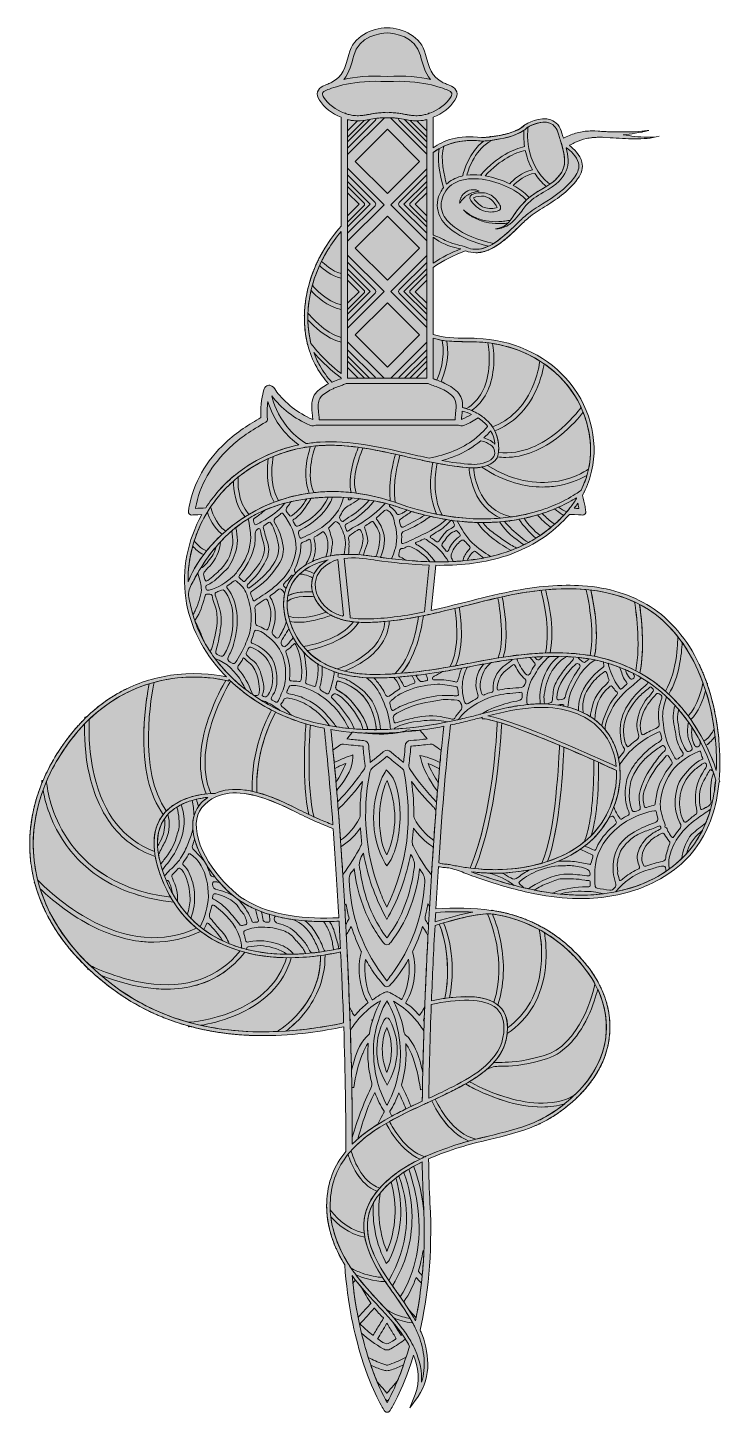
# Model space of a CAD drawing. Extents: x 786 to 2215, y -2929 to -71.
import ezdxf

# ---------------------------------------------------------------- set-up
doc = ezdxf.new("R2010")
doc.units = 0
doc.header["$MEASUREMENT"] = 0
doc.layers.add('Layer 1', color=7, linetype='Continuous')

# ---------------------------------------------------------------- blocks, each defined once
blk = doc.blocks.new('block 3')
at = {"layer": 'Layer 1', "true_color": 0x00cada}
h = blk.add_hatch(color=132, dxfattribs=at)
h.dxf.hatch_style = 2
edge = h.paths.add_edge_path()
edge.add_spline(control_points=[(2212.4, -1540.5), (2211.8, -1534.8), (2211.2, -1529.1), (2210.5, -1523.4), (2210.5, -1523.4), (2210.5, -1523.4), (2210.5, -1523.4), (2210.7, -1523.2), (2210.7, -1523), (2210.8, -1522.9), (2210.8, -1522.9), (2210.4, -1522.7), (2210.4, -1522.7), (2208.3, -1505.8), (2205.4, -1489.1), (2201.7, -1473), (2198, -1456.8), (2193.6, -1441.1), (2188.4, -1426.1), (2188.7, -1425), (2188.8, -1424.3), (2188.8, -1424), (2188.8, -1424), (2187.6, -1423.8), (2187.6, -1423.8), (2182.9, -1410.3), (2177.6, -1397.4), (2171.8, -1385.2), (2147.1, -1333), (2113.1, -1292.8), (2070.8, -1265.7), (2032.1, -1240.9), (1985.1, -1226.4), (1931.1, -1222.6), (1886.9, -1219.6), (1836.7, -1223.6), (1781.9, -1234.7), (1751.1, -1240.9), (1720, -1248.7), (1690, -1256.3), (1666.4, -1262.2), (1642.5, -1268.2), (1618.3, -1273.6), (1618.3, -1273.6), (1628, -1180.5), (1628, -1180.5), (1674.1, -1181.1), (1721, -1176.7), (1765.8, -1163.2), (1809.6, -1150), (1849.8, -1127.5), (1882, -1097.9), (1889.9, -1090.7), (1897.2, -1083.1), (1903.8, -1075.3), (1919, -1076.3), (1929.4, -1076.6), (1931, -1076.7), (1932.9, -1076.7), (1934.8, -1075.9), (1936.1, -1074.5), (1937.4, -1073), (1938, -1071.1), (1937.7, -1069.2), (1937.3, -1065.9), (1936.8, -1062.7), (1936.2, -1059.4), (1934.8, -1051.6), (1933, -1043.9), (1930.7, -1036.2), (1931.8, -1034.2), (1932.8, -1032.1), (1933.9, -1030.1), (1934, -1030), (1934.1, -1029.9), (1934.1, -1029.9), (1934.1, -1029.9), (1934, -1029.7), (1934, -1029.7), (1941, -1015.8), (1946.2, -1001.3), (1949.7, -986.4), (1965, -920.5), (1944.6, -846.8), (1896.5, -794.1), (1851.3, -744.5), (1784.2, -714.6), (1712.4, -712.1), (1705.9, -711.9), (1699.1, -711.8), (1692.5, -711.8), (1668.2, -711.5), (1643.3, -711.2), (1622.7, -703.8), (1622.7, -703.8), (1622.7, -566.1), (1622.7, -566.1), (1642.6, -550.8), (1666.3, -540.4), (1689.2, -531.2), (1689.3, -531.2), (1689.4, -531.3), (1689.5, -531.3), (1696.6, -534.2), (1703.6, -535.4), (1710.5, -535.4), (1723.5, -535.4), (1736, -531), (1747.8, -524.3), (1748, -524.3), (1748.1, -524.3), (1748.3, -524.4), (1748.3, -524.4), (1748.4, -523.9), (1748.4, -523.9), (1767.2, -513.1), (1784.2, -496.5), (1798.7, -482.5), (1806.2, -475.2), (1813.2, -468.3), (1819.5, -463.2), (1829.6, -454.9), (1840.7, -448), (1852.5, -440.6), (1875.9, -425.8), (1900.2, -410.6), (1920.8, -383.1), (1929.3, -371.6), (1932.2, -359.9), (1929.6, -348.3), (1925.9, -332.7), (1913, -321), (1903.7, -314.3), (1904.5, -313.7), (1905.4, -313.2), (1906.3, -312.6), (1909.6, -310.6), (1913.1, -308.9), (1916.6, -307.2), (1923.7, -303.9), (1931.3, -301.4), (1939, -299.7), (1941, -299.2), (1942.9, -298.9), (1944.9, -298.6), (1944.9, -298.6), (1947.8, -298.1), (1947.8, -298.1), (1948.8, -297.9), (1949.8, -297.8), (1950.8, -297.7), (1951.9, -297.6), (1953, -297.5), (1954.1, -297.4), (1954.1, -297.4), (1954.2, -297.5), (1954.2, -297.5), (1957.4, -297.3), (1960.6, -297.1), (1963.8, -296.8), (1965.5, -296.8), (1967.2, -296.9), (1968.9, -296.9), (1970.9, -297), (1972.9, -297), (1975, -297.2), (1975, -297.2), (1987.7, -298), (1987.7, -298), (2004.7, -299.1), (2021.7, -300.1), (2038.7, -300.2), (2047.2, -300.3), (2055.7, -300.2), (2064.3, -299.5), (2072.7, -298.7), (2081.3, -297.5), (2089.2, -294.5), (2081, -296.7), (2072.6, -297), (2064.2, -296.9), (2055.8, -296.8), (2047.4, -296.1), (2039, -295.2), (2030.9, -294.3), (2022.8, -293.2), (2014.7, -292), (2023, -291), (2031.3, -290), (2039.6, -288.7), (2039.6, -288.7), (2046.7, -287.5), (2046.7, -287.5), (2046.7, -287.5), (2053.7, -286.2), (2053.7, -286.2), (2056.1, -285.7), (2058.4, -285.2), (2060.7, -284.7), (2063.1, -284.1), (2065.3, -283.4), (2067.6, -282.8), (2065.3, -283.1), (2062.9, -283.6), (2060.6, -283.9), (2058.2, -284.1), (2055.9, -284.4), (2053.5, -284.6), (2053.5, -284.6), (2046.4, -285.1), (2046.4, -285.1), (2046.4, -285.1), (2039.3, -285.5), (2039.3, -285.5), (2029.8, -285.8), (2020.4, -286), (2010.9, -285.9), (2001.4, -285.9), (1991.9, -285.8), (1982.4, -285.5), (1978.9, -285.4), (1975.4, -285.3), (1972, -285.2), (1971.2, -285.1), (1970.5, -285), (1969.9, -284.9), (1967.7, -284.7), (1965.5, -284.3), (1963.2, -284.2), (1963.2, -284.2), (1956.6, -283.8), (1956.6, -283.8), (1954.4, -283.8), (1952.1, -283.8), (1949.9, -283.8), (1948.8, -283.8), (1947.7, -283.8), (1946.5, -283.9), (1946.5, -283.9), (1943.2, -284.1), (1943.2, -284.1), (1941, -284.3), (1938.7, -284.4), (1936.5, -284.7), (1927.6, -285.7), (1918.7, -287.7), (1910.1, -290.7), (1905.8, -292.2), (1901.5, -293.9), (1897.4, -295.9), (1895.4, -296.8), (1893.5, -297.8), (1891.5, -298.9), (1891.4, -298.5), (1891.4, -298.2), (1891.3, -297.9), (1890.3, -294.9), (1889.4, -291.7), (1888.5, -288.5), (1884.3, -274.4), (1876.7, -265.1), (1865.8, -261), (1842.8, -252.3), (1813.9, -270.2), (1812.7, -271), (1812.7, -271), (1812.4, -271.2), (1812.4, -271.2), (1812.4, -271.2), (1812.1, -271.5), (1812.1, -271.5), (1796.9, -286.7), (1763.9, -293.2), (1742.4, -296), (1742.4, -296), (1742.1, -295.3), (1742.1, -295.3), (1741.5, -295.6), (1741, -295.9), (1740.4, -296.2), (1730.9, -297.3), (1724, -297.7), (1722.5, -297.8), (1675, -291.2), (1643, -304), (1622.7, -318.7), (1622.7, -318.7), (1622.7, -255.8), (1622.7, -255.8), (1641.7, -248.1), (1657.6, -235.8), (1667.3, -220.6), (1671.6, -214), (1672.9, -208.3), (1671.2, -203.1), (1669.6, -197.9), (1665.3, -194.4), (1660.2, -191.7), (1660.2, -191.7), (1660.2, -191.6), (1660.2, -191.6), (1659.9, -191.4), (1658.2, -190.6), (1655.5, -189.4), (1653.7, -188.7), (1652, -188), (1650.2, -187.3), (1647.2, -186), (1644.1, -184.8), (1641.4, -183.4), (1619.7, -172.3), (1613.4, -152.6), (1606.9, -126), (1597.5, -87.8), (1559.9, -72.5), (1527.8, -70.9), (1527.8, -70.9), (1527.6, -70.9), (1527.6, -70.9), (1527.6, -70.9), (1527.3, -70.9), (1527.3, -70.9), (1495.2, -72.5), (1457.6, -87.8), (1448.3, -126), (1441.8, -152.6), (1435.5, -172.3), (1413.7, -183.4), (1411, -184.8), (1407.9, -186), (1404.9, -187.3), (1403.1, -188), (1401.4, -188.7), (1399.6, -189.5), (1396.9, -190.6), (1395.3, -191.4), (1394.9, -191.6), (1394.9, -191.6), (1395, -191.7), (1395, -191.7), (1389.8, -194.4), (1385.6, -197.9), (1383.9, -203.1), (1382.3, -208.3), (1383.5, -214), (1387.8, -220.6), (1397.6, -235.8), (1413.4, -248.1), (1432.5, -255.8), (1432.5, -255.8), (1432.5, -480.3), (1432.5, -480.3), (1420.3, -494.5), (1409, -509.7), (1399, -525.8), (1372, -569.5), (1357.8, -618.1), (1356.8, -664.4), (1356.8, -664.4), (1356.1, -664.9), (1356.1, -664.9), (1356.2, -665), (1356.4, -665.3), (1356.8, -665.7), (1356.4, -686.1), (1358.6, -706), (1363.4, -724.9), (1363.5, -725.1), (1363.6, -725.3), (1363.6, -725.6), (1367.8, -741.9), (1374, -757.4), (1382.1, -771.7), (1389.2, -784.2), (1397.5, -795.5), (1406.6, -805.7), (1397.9, -810.2), (1389.2, -815.4), (1382.1, -822.7), (1374.6, -830.6), (1371.2, -841.9), (1371.9, -856.3), (1372.1, -859.9), (1372.5, -863.5), (1372.9, -867), (1373.4, -870.7), (1373.8, -874.1), (1373.9, -877.6), (1373.9, -878.3), (1373.9, -878.8), (1373.8, -879.2), (1373.6, -879.1), (1373.4, -879), (1373, -878.9), (1344.1, -866.7), (1316.3, -845.1), (1298.8, -821.1), (1298.5, -820.7), (1298.2, -820.2), (1297.8, -819.6), (1295.3, -815.7), (1291.5, -809.8), (1285.5, -808.9), (1282.5, -808.4), (1279.6, -809.3), (1277.1, -811.4), (1273.9, -814.1), (1272.9, -818), (1272.4, -820.1), (1267.6, -838.2), (1265.7, -856.8), (1266.9, -875.4), (1243.6, -889), (1217.3, -905.3), (1194.3, -927), (1153.6, -965.4), (1127.5, -1011.2), (1118.9, -1059.4), (1118.3, -1062.6), (1117.8, -1065.9), (1117.4, -1069.2), (1117.2, -1071.1), (1117.8, -1073), (1119.1, -1074.5), (1120.4, -1075.9), (1122.2, -1076.7), (1124.2, -1076.7), (1125.5, -1076.6), (1133.3, -1076.4), (1145.1, -1075.7), (1115.7, -1128.5), (1103.4, -1189.9), (1111.8, -1248.6), (1119.9, -1305.1), (1147.1, -1359.3), (1190.5, -1405.3), (1192.2, -1407.1), (1194, -1408.9), (1195.8, -1410.8), (1181.3, -1407.5), (1143.2, -1400.6), (1094.2, -1405.7), (1058, -1409.6), (1023.4, -1419.2), (991.4, -1434.5), (960.6, -1449.2), (932.1, -1469.2), (906.5, -1494.1), (906.5, -1494.1), (903.9, -1493.9), (903.9, -1493.9), (903.9, -1494.2), (903.8, -1495.2), (903.7, -1496.9), (897.1, -1503.4), (890.8, -1510.2), (884.6, -1517.4), (855.7, -1551), (833.1, -1587.1), (817.2, -1624.5), (817.2, -1624.5), (814.7, -1624.6), (814.7, -1624.6), (814.7, -1625), (814.8, -1626.7), (815.1, -1629.6), (793.7, -1682), (785.6, -1736.8), (791.7, -1790.7), (793.3, -1805.4), (796.1, -1820), (799.8, -1834.4), (799.8, -1834.4), (798.8, -1835.4), (798.8, -1835.4), (798.8, -1835.4), (799.5, -1836.1), (800.6, -1837.3), (809.1, -1868.9), (822.7, -1899.5), (841, -1928.8), (859.3, -1958.1), (882.4, -1986.1), (910, -2012.4), (910, -2012.4), (909.2, -2013.8), (909.2, -2013.8), (909.5, -2014), (911.4, -2015), (914.4, -2016.5), (921.9, -2023.4), (929.7, -2030.3), (937.8, -2037), (945.9, -2043.7), (954.4, -2050.3), (963.1, -2056.7), (1009.2, -2090.6), (1060.9, -2115.5), (1117.5, -2131.2), (1117.5, -2131.2), (1117.7, -2133), (1117.7, -2133), (1118, -2133), (1119.8, -2132.9), (1122.8, -2132.6), (1122.8, -2132.6), (1122.8, -2132.6), (1122.8, -2132.6), (1169.4, -2145), (1219.4, -2151.2), (1272.5, -2151.2), (1272.5, -2151.2), (1274.2, -2151.2), (1274.2, -2151.2), (1338.4, -2151), (1395.5, -2141.8), (1438, -2132.7), (1441.3, -2230.1), (1442.7, -2317.8), (1442.1, -2390.1), (1418.9, -2418.3), (1403.9, -2453), (1402.8, -2497.2), (1402.6, -2502.8), (1402.7, -2508.4), (1403.1, -2513.8), (1403.1, -2514.2), (1403.1, -2514.5), (1403.1, -2514.8), (1405.9, -2557.5), (1422.3, -2595.1), (1439.9, -2623.9), (1445.7, -2705.9), (1460.7, -2770.4), (1474.6, -2815.2), (1497, -2886.9), (1521, -2924), (1522, -2925.6), (1522, -2925.6), (1522, -2925.6), (1522, -2925.6), (1522.1, -2925.6), (1522.1, -2925.7), (1522.1, -2925.7), (1522.3, -2926), (1522.5, -2926.3), (1522.8, -2926.5), (1522.8, -2926.6), (1522.9, -2926.6), (1523, -2926.7), (1523.2, -2927), (1523.6, -2927.2), (1523.9, -2927.4), (1523.9, -2927.5), (1523.9, -2927.5), (1523.9, -2927.5), (1524, -2927.5), (1524, -2927.5), (1524.1, -2927.6), (1524.3, -2927.7), (1524.5, -2927.8), (1524.7, -2927.9), (1524.8, -2927.9), (1524.9, -2928), (1525, -2928), (1525.1, -2928.1), (1525.3, -2928.2), (1525.5, -2928.2), (1525.6, -2928.3), (1525.7, -2928.3), (1525.8, -2928.3), (1526, -2928.4), (1526.2, -2928.4), (1526.3, -2928.4), (1526.5, -2928.5), (1526.6, -2928.5), (1526.7, -2928.5), (1526.9, -2928.5), (1527.1, -2928.6), (1527.4, -2928.6), (1527.4, -2928.6), (1527.5, -2928.6), (1527.6, -2928.6), (1527.9, -2928.6), (1528.2, -2928.6), (1528.4, -2928.5), (1528.5, -2928.5), (1528.6, -2928.5), (1528.7, -2928.5), (1528.9, -2928.4), (1529.1, -2928.4), (1529.3, -2928.3), (1529.4, -2928.3), (1529.5, -2928.3), (1529.6, -2928.2), (1529.8, -2928.2), (1530, -2928.1), (1530.2, -2928), (1530.3, -2928), (1530.4, -2927.9), (1530.5, -2927.9), (1530.7, -2927.8), (1530.9, -2927.7), (1531.1, -2927.6), (1531.1, -2927.5), (1531.2, -2927.5), (1531.2, -2927.5), (1531.2, -2927.5), (1531.2, -2927.5), (1531.2, -2927.4), (1531.6, -2927.2), (1531.9, -2927), (1532.2, -2926.7), (1532.2, -2926.7), (1532.4, -2926.5), (1532.4, -2926.5), (1532.6, -2926.3), (1532.8, -2926), (1533, -2925.7), (1533.1, -2925.7), (1533.1, -2925.6), (1533.1, -2925.6), (1533.1, -2925.6), (1533.1, -2925.6), (1533.1, -2925.6), (1534.1, -2924), (1558.1, -2886.9), (1580.5, -2815.2), (1581, -2813.7), (1581.5, -2812.2), (1581.9, -2810.6), (1591.5, -2835.2), (1596.5, -2864.3), (1585.3, -2892.1), (1585.3, -2892.1), (1574.5, -2919), (1574.5, -2919), (1574.5, -2919), (1591.6, -2895.6), (1591.6, -2895.6), (1620.6, -2855.9), (1613.6, -2801), (1597.5, -2762.9), (1596.9, -2761.5), (1596.3, -2760.1), (1595.6, -2758.7), (1610.5, -2693.4), (1621.9, -2604.9), (1616, -2496.3), (1614.6, -2470.3), (1613.6, -2439.9), (1613.2, -2405.6), (1635.5, -2395.7), (1657.4, -2388.1), (1676.6, -2382), (1696.7, -2375.7), (1718, -2370.5), (1738.6, -2365.6), (1770.2, -2358), (1802.8, -2350.1), (1832.7, -2337.5), (1861.6, -2325.3), (1890.2, -2306.3), (1915.4, -2282.9), (1915.4, -2282.9), (1915.4, -2282.8), (1915.4, -2282.8), (1916, -2282.5), (1916.7, -2282.2), (1917.3, -2281.8), (1917.3, -2281.8), (1917, -2281.4), (1917, -2281.4), (1923.4, -2275.4), (1929.5, -2269), (1935.4, -2262.5), (1992.9, -2198.2), (2003, -2117.1), (1964.7, -2044.1), (1964.7, -2044.1), (1964.7, -2044.1), (1964.7, -2044.1), (1964.8, -2043.9), (1964.8, -2043.7), (1964.8, -2043.7), (1964.8, -2043.7), (1964.5, -2043.6), (1964.5, -2043.6), (1959, -2033.2), (1952.5, -2022.9), (1945, -2012.9), (1919, -1978.1), (1886.7, -1949.6), (1850.3, -1928.9), (1850.3, -1928.9), (1850.3, -1928.9), (1850.3, -1928.9), (1850.3, -1928.8), (1850.3, -1928.6), (1850.3, -1928.6), (1850.3, -1928.6), (1849.9, -1928.7), (1849.9, -1928.7), (1849.9, -1928.7), (1849.9, -1928.7), (1849.9, -1928.7), (1820.9, -1912.2), (1789.3, -1900.7), (1756.2, -1894.8), (1753.1, -1894.2), (1749.9, -1893.7), (1746.8, -1893.2), (1746.2, -1893), (1745.5, -1892.8), (1744.7, -1892.7), (1743.8, -1892.5), (1743.1, -1892.5), (1742.5, -1892.6), (1704.9, -1887.2), (1666.6, -1887.2), (1628.2, -1889.5), (1629.9, -1859.5), (1631.7, -1830.3), (1633.6, -1802), (1634.7, -1802.3), (1635.7, -1802.6), (1636.8, -1802.8), (1640.6, -1803.8), (1644.4, -1804.1), (1648, -1804.4), (1651.3, -1804.6), (1654.5, -1804.9), (1657.5, -1805.6), (1659.2, -1806), (1660.9, -1806.4), (1662.5, -1806.9), (1662.5, -1806.9), (1662.7, -1806.3), (1662.7, -1806.3), (1662.7, -1806.3), (1662.5, -1806.9), (1662.5, -1806.9), (1673, -1809.8), (1683.6, -1813.9), (1693.9, -1817.9), (1700.6, -1820.5), (1707.6, -1823.2), (1714.5, -1825.5), (1761.2, -1841.3), (1797.5, -1851.4), (1832.3, -1858.3), (1863.6, -1864.5), (1892.6, -1867.8), (1920.7, -1868.3), (1923.2, -1868.4), (1925.6, -1868.4), (1928.1, -1868.4), (1974.1, -1868.4), (2019.2, -1859.8), (2058.9, -1843.5), (2104.8, -1824.7), (2142.4, -1795.6), (2167.7, -1759.6), (2192.8, -1723.8), (2207.9, -1679.5), (2212.8, -1627.3), (2212.8, -1627.3), (2214.3, -1626.8), (2214.3, -1626.8), (2214, -1625.5), (2213.6, -1624.3), (2213.2, -1623), (2215.3, -1597.3), (2215.1, -1569.8), (2212.4, -1540.5)], knot_values=[0, 0, 0, 0, 1, 1, 1, 2, 2, 2, 3, 3, 3, 4, 4, 4, 5, 5, 5, 6, 6, 6, 7, 7, 7, 8, 8, 8, 9, 9, 9, 10, 10, 10, 11, 11, 11, 12, 12, 12, 13, 13, 13, 14, 14, 14, 15, 15, 15, 16, 16, 16, 17, 17, 17, 18, 18, 18, 19, 19, 19, 20, 20, 20, 21, 21, 21, 22, 22, 22, 23, 23, 23, 24, 24, 24, 25, 25, 25, 26, 26, 26, 27, 27, 27, 28, 28, 28, 29, 29, 29, 30, 30, 30, 31, 31, 31, 32, 32, 32, 33, 33, 33, 34, 34, 34, 35, 35, 35, 36, 36, 36, 37, 37, 37, 38, 38, 38, 39, 39, 39, 40, 40, 40, 41, 41, 41, 42, 42, 42, 43, 43, 43, 44, 44, 44, 45, 45, 45, 46, 46, 46, 47, 47, 47, 48, 48, 48, 49, 49, 49, 50, 50, 50, 51, 51, 51, 52, 52, 52, 53, 53, 53, 54, 54, 54, 55, 55, 55, 56, 56, 56, 57, 57, 57, 58, 58, 58, 59, 59, 59, 60, 60, 60, 61, 61, 61, 62, 62, 62, 63, 63, 63, 64, 64, 64, 65, 65, 65, 66, 66, 66, 67, 67, 67, 68, 68, 68, 69, 69, 69, 70, 70, 70, 71, 71, 71, 72, 72, 72, 73, 73, 73, 74, 74, 74, 75, 75, 75, 76, 76, 76, 77, 77, 77, 78, 78, 78, 79, 79, 79, 80, 80, 80, 81, 81, 81, 82, 82, 82, 83, 83, 83, 84, 84, 84, 85, 85, 85, 86, 86, 86, 87, 87, 87, 88, 88, 88, 89, 89, 89, 90, 90, 90, 91, 91, 91, 92, 92, 92, 93, 93, 93, 94, 94, 94, 95, 95, 95, 96, 96, 96, 97, 97, 97, 98, 98, 98, 99, 99, 99, 100, 100, 100, 101, 101, 101, 102, 102, 102, 103, 103, 103, 104, 104, 104, 105, 105, 105, 106, 106, 106, 107, 107, 107, 108, 108, 108, 109, 109, 109, 110, 110, 110, 111, 111, 111, 112, 112, 112, 113, 113, 113, 114, 114, 114, 115, 115, 115, 116, 116, 116, 117, 117, 117, 118, 118, 118, 119, 119, 119, 120, 120, 120, 121, 121, 121, 122, 122, 122, 123, 123, 123, 124, 124, 124, 125, 125, 125, 126, 126, 126, 127, 127, 127, 128, 128, 128, 129, 129, 129, 130, 130, 130, 131, 131, 131, 132, 132, 132, 133, 133, 133, 134, 134, 134, 135, 135, 135, 136, 136, 136, 137, 137, 137, 138, 138, 138, 139, 139, 139, 140, 140, 140, 141, 141, 141, 142, 142, 142, 143, 143, 143, 144, 144, 144, 145, 145, 145, 146, 146, 146, 147, 147, 147, 148, 148, 148, 149, 149, 149, 150, 150, 150, 151, 151, 151, 152, 152, 152, 153, 153, 153, 154, 154, 154, 155, 155, 155, 156, 156, 156, 157, 157, 157, 158, 158, 158, 159, 159, 159, 160, 160, 160, 161, 161, 161, 162, 162, 162, 163, 163, 163, 164, 164, 164, 165, 165, 165, 166, 166, 166, 167, 167, 167, 168, 168, 168, 169, 169, 169, 170, 170, 170, 171, 171, 171, 172, 172, 172, 173, 173, 173, 174, 174, 174, 175, 175, 175, 176, 176, 176, 177, 177, 177, 178, 178, 178, 179, 179, 179, 180, 180, 180, 181, 181, 181, 182, 182, 182, 183, 183, 183, 184, 184, 184, 185, 185, 185, 186, 186, 186, 187, 187, 187, 188, 188, 188, 189, 189, 189, 190, 190, 190, 191, 191, 191, 192, 192, 192, 193, 193, 193, 194, 194, 194, 195, 195, 195, 196, 196, 196, 197, 197, 197, 198, 198, 198, 199, 199, 199, 200, 200, 200, 201, 201, 201, 202, 202, 202, 203, 203, 203, 204, 204, 204, 205, 205, 205, 206, 206, 206, 207, 207, 207, 208, 208, 208, 209, 209, 209, 210, 210, 210, 211, 211, 211, 212, 212, 212, 213, 213, 213, 214, 214, 214, 215, 215, 215, 216, 216, 216, 217, 217, 217, 218, 218, 218, 219, 219, 219, 220, 220, 220, 221, 221, 221, 222, 222, 222, 223, 223, 223, 224, 224, 224, 225, 225, 225, 226, 226, 226, 227, 227, 227, 228, 228, 228, 229, 229, 229, 230, 230, 230, 231, 231, 231, 232, 232, 232, 233, 233, 233, 234, 234, 234, 235, 235, 235, 236, 236, 236, 237, 237, 237, 238, 238, 238, 239, 239, 239, 240, 240, 240, 241, 241, 241, 242, 242, 242, 243, 243, 243, 244, 244, 244, 245, 245, 245, 246, 246, 246, 247, 247, 247, 248, 248, 248, 249, 249, 249, 250, 250, 250, 251, 251, 251, 252, 252, 252, 253, 253, 253, 254, 254, 254, 255, 255, 255, 256, 256, 256, 257, 257, 257, 258, 258, 258, 258], degree=3, periodic=1)
edge = h.paths.add_edge_path()
edge.add_spline(control_points=[(1897.3, -318.6), (1897.3, -318.6), (1897.4, -318.9), (1897.4, -318.9), (1897.5, -318.9), (1897.5, -318.8), (1897.5, -318.8), (1905.9, -324.5), (1919.2, -335.6), (1922.5, -350), (1924.7, -359.4), (1922.1, -369.1), (1914.9, -378.7), (1895.2, -405.2), (1871.5, -420), (1848.6, -434.4), (1836.7, -441.9), (1825.4, -449), (1814.9, -457.5), (1808.4, -462.8), (1801.2, -469.8), (1793.6, -477.3), (1779.7, -490.8), (1764.2, -505.8), (1747.7, -516.1), (1713.8, -509.2), (1687.3, -498.3), (1666.7, -482.8), (1654.1, -473.4), (1645.8, -463.2), (1641.8, -452.4), (1637.1, -439.5), (1638.6, -424.9), (1645.9, -412.2), (1653.6, -398.7), (1665.8, -389.6), (1682, -385.4), (1716.1, -376.4), (1761.6, -390), (1789.4, -406.5), (1800.1, -412.8), (1808.5, -419.4), (1814.9, -426.7), (1802.9, -437.8), (1795.6, -448.6), (1789.2, -458), (1786.8, -461.6), (1784.5, -464.9), (1782.2, -467.8), (1778.5, -468.8), (1774.6, -469.5), (1770.8, -470), (1766.5, -470.6), (1762.1, -471), (1757.8, -471.2), (1749.1, -471.5), (1740.3, -471), (1731.7, -469.5), (1727.4, -468.7), (1723.2, -467.7), (1719, -466.3), (1714.8, -465), (1710.7, -463.5), (1706.8, -461.5), (1704.8, -460.6), (1702.9, -459.5), (1701, -458.5), (1699.1, -457.3), (1697.2, -456.3), (1695.4, -455), (1691.7, -452.5), (1688.4, -449.7), (1685.1, -446.7), (1688.2, -449.8), (1691.4, -452.9), (1695, -455.5), (1696.7, -456.9), (1698.6, -458.1), (1700.4, -459.3), (1702.3, -460.5), (1704.2, -461.7), (1706.2, -462.7), (1710.1, -464.9), (1714.2, -466.7), (1718.4, -468.2), (1722.5, -469.8), (1726.8, -471.1), (1731.2, -472.1), (1739.9, -474.1), (1748.9, -475), (1757.8, -475.2), (1762.3, -475.2), (1766.8, -475), (1771.3, -474.7), (1773.2, -474.5), (1775.1, -474.3), (1777, -474), (1770.8, -480.4), (1763.4, -484.6), (1751.2, -486.2), (1757.9, -485.9), (1768.3, -484.5), (1778.4, -478.1), (1781.5, -476.1), (1785.4, -473.2), (1795.2, -462.1), (1807.1, -448.5), (1809.7, -442.2), (1816, -435.7), (1824.4, -427.4), (1835.3, -418.7), (1850.5, -410.4), (1904.2, -380.8), (1905.9, -353.2), (1897.1, -318.6), (1897.2, -318.6), (1897.2, -318.6), (1897.3, -318.6)], knot_values=[0, 0, 0, 0, 1, 1, 1, 2, 2, 2, 3, 3, 3, 4, 4, 4, 5, 5, 5, 6, 6, 6, 7, 7, 7, 8, 8, 8, 9, 9, 9, 10, 10, 10, 11, 11, 11, 12, 12, 12, 13, 13, 13, 14, 14, 14, 15, 15, 15, 16, 16, 16, 17, 17, 17, 18, 18, 18, 19, 19, 19, 20, 20, 20, 21, 21, 21, 22, 22, 22, 23, 23, 23, 24, 24, 24, 25, 25, 25, 26, 26, 26, 27, 27, 27, 28, 28, 28, 29, 29, 29, 30, 30, 30, 31, 31, 31, 32, 32, 32, 33, 33, 33, 34, 34, 34, 35, 35, 35, 36, 36, 36, 37, 37, 37, 38, 38, 38, 39, 39, 39, 39], degree=3, periodic=1)
edge = h.paths.add_edge_path()
edge.add_spline(control_points=[(1722.3, -374.7), (1722.3, -374.7), (1722.3, -375.6), (1722.3, -375.6), (1721.6, -375.5), (1720.9, -375.4), (1720.1, -375.4), (1720.6, -375.1), (1721.3, -374.7), (1722.3, -374.7)], knot_values=[0, 0, 0, 0, 1, 1, 1, 2, 2, 2, 3, 3, 3, 3], degree=3, periodic=1)
edge = h.paths.add_edge_path()
edge.add_spline(control_points=[(1818.5, -276), (1824.9, -272.4), (1846.7, -261.4), (1863.3, -267.7), (1871.9, -271), (1878.1, -278.7), (1881.5, -290.6), (1882.5, -293.8), (1883.4, -296.9), (1884.3, -300), (1884.6, -300.9), (1884.9, -301.9), (1885.2, -302.8), (1885, -302.9), (1884.9, -303), (1884.7, -303.1), (1884.7, -303.1), (1885.6, -304.2), (1885.6, -304.2), (1896.8, -341.8), (1902.6, -366.8), (1863.1, -394.1), (1809.3, -349.8), (1817.7, -281.2), (1818.5, -276)], knot_values=[0, 0, 0, 0, 1, 1, 1, 2, 2, 2, 3, 3, 3, 4, 4, 4, 5, 5, 5, 6, 6, 6, 7, 7, 7, 8, 8, 8, 8], degree=3, periodic=1)
edge = h.paths.add_edge_path()
edge.add_spline(control_points=[(1812.8, -324), (1815.3, -336.1), (1819.8, -350.2), (1827.8, -364.3), (1806.2, -367.3), (1786.8, -386.1), (1780.6, -392.8), (1765.6, -385.7), (1747.8, -379.7), (1729.7, -376.7), (1762, -342.1), (1792, -328.9), (1812.8, -324)], knot_values=[0, 0, 0, 0, 1, 1, 1, 2, 2, 2, 3, 3, 3, 4, 4, 4, 4], degree=3, periodic=1)
edge = h.paths.add_edge_path()
edge.add_spline(control_points=[(1644.6, -315.5), (1678.9, -300.1), (1712.6, -303.8), (1721.8, -305), (1721.8, -305), (1722.1, -305), (1722.1, -305), (1722.1, -305), (1722.4, -305), (1722.4, -305), (1722.8, -305), (1724.4, -304.9), (1726.8, -304.8), (1696.7, -327.9), (1685.9, -366.7), (1683.5, -376.8), (1682.3, -377.1), (1681.1, -377.3), (1679.9, -377.7), (1668.1, -380.8), (1658.1, -386.2), (1650.2, -393.8), (1645.9, -378.9), (1636.3, -340.1), (1644.6, -315.5)], knot_values=[0, 0, 0, 0, 1, 1, 1, 2, 2, 2, 3, 3, 3, 4, 4, 4, 5, 5, 5, 6, 6, 6, 7, 7, 7, 8, 8, 8, 8], degree=3, periodic=1)
edge = h.paths.add_edge_path()
edge.add_spline(control_points=[(1622.7, -526.2), (1622.7, -526), (1622.7, -525.8), (1622.7, -525.6), (1622.7, -525.6), (1622.7, -503.5), (1622.7, -503.5), (1626.2, -506.1), (1630.1, -508.7), (1634.4, -511.2), (1651.6, -521.2), (1668, -525.4), (1679.5, -527.3), (1660, -535.4), (1640.2, -544.5), (1622.7, -557), (1622.7, -557), (1622.7, -526.2), (1622.7, -526.2)], knot_values=[0, 0, 0, 0, 1, 1, 1, 2, 2, 2, 3, 3, 3, 4, 4, 4, 5, 5, 5, 6, 6, 6, 6], degree=3, periodic=1)
edge = h.paths.add_edge_path()
edge.add_spline(control_points=[(2136.5, -1339.4), (2153.8, -1363.8), (2168.3, -1391.8), (2179.5, -1422.9), (2179.5, -1422.9), (2179.5, -1422.9), (2179.5, -1422.9), (2178.2, -1429.1), (2168.1, -1474.4), (2148.8, -1491.2), (2138, -1476.8), (2126.4, -1463.4), (2113.9, -1451.2), (2112.2, -1449.6), (2110.6, -1448.1), (2108.9, -1446.5), (2131, -1412), (2135.6, -1362.3), (2136.5, -1339.4)], knot_values=[0, 0, 0, 0, 1, 1, 1, 2, 2, 2, 3, 3, 3, 4, 4, 4, 5, 5, 5, 6, 6, 6, 6], degree=3, periodic=1)
edge = h.paths.add_edge_path()
edge.add_spline(control_points=[(2148.5, -1533.1), (2149.7, -1540.5), (2152.6, -1547.3), (2155.8, -1554), (2158.6, -1559.8), (2157.9, -1561.3), (2152.4, -1563.9), (2148.6, -1565.8), (2146.3, -1564.4), (2144.2, -1561.1), (2137.1, -1549.8), (2131.8, -1537.9), (2130.7, -1524.3), (2130, -1515), (2127.3, -1505.9), (2127.2, -1498.8), (2127.1, -1491.1), (2127.8, -1484.4), (2129.4, -1478.1), (2136.4, -1486.3), (2143.1, -1495), (2149.4, -1504), (2149.4, -1504), (2149.4, -1504), (2149.4, -1504), (2147.8, -1513.6), (2146.9, -1523.2), (2148.5, -1533.1)], knot_values=[0, 0, 0, 0, 1, 1, 1, 2, 2, 2, 3, 3, 3, 4, 4, 4, 5, 5, 5, 6, 6, 6, 7, 7, 7, 8, 8, 8, 9, 9, 9, 9], degree=3, periodic=1)
edge = h.paths.add_edge_path()
edge.add_spline(control_points=[(2099.5, -1553.5), (2102.6, -1557), (2103, -1561.5), (2100, -1564.1), (2091.6, -1571.3), (2085.4, -1580.4), (2078.9, -1589), (2064.7, -1607.8), (2053.5, -1628.3), (2048.7, -1651.6), (2046.9, -1660.7), (2048.2, -1669.9), (2049.8, -1678.9), (2050.6, -1682.9), (2050, -1684.9), (2046, -1686.5), (2035.5, -1690.7), (2033.7, -1690), (2030.8, -1679.1), (2028.4, -1670), (2027, -1660.8), (2027.6, -1651.5), (2027.3, -1628.4), (2036.2, -1608.6), (2050, -1590.9), (2056, -1583.2), (2063.2, -1576.6), (2070.9, -1570.5), (2078, -1564.9), (2084.6, -1558.8), (2092.6, -1554.6), (2094.7, -1553.5), (2096.7, -1550.2), (2099.5, -1553.5)], knot_values=[0, 0, 0, 0, 1, 1, 1, 2, 2, 2, 3, 3, 3, 4, 4, 4, 5, 5, 5, 6, 6, 6, 7, 7, 7, 8, 8, 8, 9, 9, 9, 10, 10, 10, 11, 11, 11, 11], degree=3, periodic=1)
edge = h.paths.add_edge_path()
edge.add_spline(control_points=[(2082.8, -1446.4), (2084.7, -1444.2), (2086.9, -1445), (2088.8, -1446), (2091.7, -1447.5), (2095.2, -1448.8), (2094.6, -1453.1), (2094.3, -1455.4), (2093.6, -1457.7), (2092.8, -1459.9), (2086.9, -1475.6), (2087, -1491.8), (2088.8, -1508.1), (2089.2, -1511.6), (2088.6, -1513.6), (2085.5, -1515.3), (2076.3, -1520.3), (2066.6, -1524.1), (2057.7, -1529.6), (2054.1, -1531.8), (2052.6, -1529), (2052.1, -1526.3), (2051.1, -1521), (2050.5, -1515.7), (2050, -1512.5), (2051.2, -1492.1), (2058.6, -1476.2), (2069.6, -1461.9), (2073.7, -1456.5), (2078.4, -1451.6), (2082.8, -1446.4)], knot_values=[0, 0, 0, 0, 1, 1, 1, 2, 2, 2, 3, 3, 3, 4, 4, 4, 5, 5, 5, 6, 6, 6, 7, 7, 7, 8, 8, 8, 9, 9, 9, 10, 10, 10, 10], degree=3, periodic=1)
edge = h.paths.add_edge_path()
edge.add_spline(control_points=[(2065.8, -1421.3), (2066.6, -1423.4), (2065.1, -1424.5), (2063.8, -1425.7), (2053.3, -1434.9), (2043, -1444.2), (2034.3, -1455.1), (2026, -1465.4), (2019.2, -1476.5), (2014.3, -1489.1), (2006.8, -1508.3), (2007.8, -1527.3), (2011.3, -1546.8), (2012, -1550.7), (2013.9, -1554.2), (2016.3, -1557.4), (2018.4, -1560.2), (2018, -1562.5), (2016, -1565.1), (2012.4, -1569.8), (2008.9, -1574.5), (2005.4, -1579.2), (2003.1, -1567.9), (1999.6, -1557.1), (1994.9, -1547.1), (1990.2, -1537.1), (1984.4, -1527.9), (1977.5, -1519.5), (1977.7, -1506.5), (1983.5, -1493.1), (1990.2, -1479.8), (2000.8, -1458.4), (2016.6, -1441.9), (2035.2, -1427.5), (2041.2, -1422.9), (2046.7, -1417.8), (2052.1, -1412.7), (2056.8, -1415.4), (2061.3, -1418.3), (2065.8, -1421.3)], knot_values=[0, 0, 0, 0, 1, 1, 1, 2, 2, 2, 3, 3, 3, 4, 4, 4, 5, 5, 5, 6, 6, 6, 7, 7, 7, 8, 8, 8, 9, 9, 9, 10, 10, 10, 11, 11, 11, 12, 12, 12, 13, 13, 13, 13], degree=3, periodic=1)
edge = h.paths.add_edge_path()
edge.add_spline(control_points=[(1987.5, -1395.8), (1985.9, -1391.5), (1984.7, -1387.1), (1983.6, -1382.7), (1991.8, -1385.1), (1999.7, -1387.9), (2007.5, -1390.9), (2008.1, -1392.5), (2008.7, -1394), (2009.3, -1395.6), (2013, -1404.6), (2014.8, -1414.5), (2021.9, -1421.9), (2023.4, -1423.4), (2023, -1425.1), (2021.5, -1426.5), (2018.2, -1429.4), (2014.9, -1432.4), (2011.6, -1435.3), (2009.7, -1437), (2008.7, -1435.7), (2007.5, -1434.2), (1998.2, -1422.8), (1992.6, -1409.5), (1987.5, -1395.8)], knot_values=[0, 0, 0, 0, 1, 1, 1, 2, 2, 2, 3, 3, 3, 4, 4, 4, 5, 5, 5, 6, 6, 6, 7, 7, 7, 8, 8, 8, 8], degree=3, periodic=1)
edge = h.paths.add_edge_path()
edge.add_spline(control_points=[(2038.4, -1256.2), (2040.2, -1266.8), (2051.7, -1342.6), (2040.8, -1398), (2014.4, -1384.2), (1986, -1374.3), (1955.7, -1368.3), (1958.4, -1354.2), (1959.5, -1339.3), (1959.5, -1324.7), (1959.5, -1284.3), (1951.3, -1246.2), (1947.8, -1231.6), (1981.3, -1235.5), (2011.5, -1243.7), (2038.4, -1256.2)], knot_values=[0, 0, 0, 0, 1, 1, 1, 2, 2, 2, 3, 3, 3, 4, 4, 4, 5, 5, 5, 5], degree=3, periodic=1)
edge = h.paths.add_edge_path()
edge.add_spline(control_points=[(1949.7, -1425.3), (1956.7, -1415.9), (1964.7, -1407.5), (1974.9, -1401.2), (1978.7, -1398.8), (1979.5, -1399.4), (1981.2, -1403), (1983.1, -1407.3), (1983.1, -1412), (1985.2, -1416.1), (1986.1, -1417.9), (1985.2, -1419.9), (1984, -1421.4), (1982.1, -1423.7), (1980.4, -1426.3), (1978.1, -1428.1), (1958.8, -1443.4), (1951.2, -1464.5), (1947.7, -1487.7), (1947.5, -1489.5), (1947.2, -1491.2), (1947, -1492.9), (1942.4, -1489.9), (1937.5, -1487.2), (1932.4, -1484.8), (1932, -1480.5), (1931.6, -1476.6), (1931.3, -1473.4), (1930.9, -1453), (1939.6, -1438.7), (1949.7, -1425.3)], knot_values=[0, 0, 0, 0, 1, 1, 1, 2, 2, 2, 3, 3, 3, 4, 4, 4, 5, 5, 5, 6, 6, 6, 7, 7, 7, 8, 8, 8, 9, 9, 9, 10, 10, 10, 10], degree=3, periodic=1)
edge = h.paths.add_edge_path()
edge.add_spline(control_points=[(1916.2, -1385.2), (1918.5, -1383), (1921, -1382.3), (1923.7, -1384.8), (1926.2, -1387.1), (1926.4, -1389.5), (1924.5, -1392.3), (1915.4, -1405.3), (1907.1, -1418.7), (1901, -1433.4), (1899.2, -1437.7), (1897.1, -1442.1), (1896.6, -1446.8), (1895.3, -1457.6), (1891.6, -1456.4), (1882.9, -1458.3), (1878.8, -1458.4), (1877.4, -1456.4), (1877.8, -1452.3), (1880.8, -1424.3), (1896.6, -1403.7), (1916.2, -1385.2)], knot_values=[0, 0, 0, 0, 1, 1, 1, 2, 2, 2, 3, 3, 3, 4, 4, 4, 5, 5, 5, 6, 6, 6, 7, 7, 7, 7], degree=3, periodic=1)
edge = h.paths.add_edge_path()
edge.add_spline(control_points=[(1881.8, -1368.4), (1865.2, -1381.4), (1854.9, -1398.6), (1848.4, -1418.8), (1843.4, -1434.5), (1841.8, -1450.3), (1843.8, -1466.4), (1839.5, -1466.4), (1835.2, -1466.5), (1830.9, -1466.8), (1826.1, -1467.1), (1821.4, -1467.5), (1816.6, -1467.9), (1816.5, -1467.3), (1816.5, -1466.6), (1816.4, -1466), (1816, -1462.4), (1816, -1458.7), (1815.7, -1453.7), (1817.8, -1439.9), (1820, -1424.8), (1828.8, -1411.6), (1830.1, -1409.6), (1831.5, -1407.7), (1832.6, -1405.6), (1840.5, -1391), (1850.7, -1378.9), (1862.6, -1368.4), (1869, -1368.3), (1875.4, -1368.3), (1881.8, -1368.4)], knot_values=[0, 0, 0, 0, 1, 1, 1, 2, 2, 2, 3, 3, 3, 4, 4, 4, 5, 5, 5, 6, 6, 6, 7, 7, 7, 8, 8, 8, 9, 9, 9, 10, 10, 10, 10], degree=3, periodic=1)
edge = h.paths.add_edge_path()
edge.add_spline(control_points=[(1783.3, -1241.7), (1804.7, -1237.4), (1825.3, -1234.2), (1845, -1232.1), (1849.6, -1247.6), (1864.7, -1306.1), (1854.8, -1361.4), (1839.9, -1361.9), (1825.1, -1363), (1810.4, -1364.4), (1795.8, -1365.9), (1781.4, -1367.8), (1767.2, -1370), (1767.2, -1370), (1767.2, -1370), (1767.2, -1370), (1780, -1332.8), (1768.6, -1263.4), (1765.3, -1245.6), (1771.3, -1244.2), (1777.3, -1243), (1783.3, -1241.7)], knot_values=[0, 0, 0, 0, 1, 1, 1, 2, 2, 2, 3, 3, 3, 4, 4, 4, 5, 5, 5, 6, 6, 6, 7, 7, 7, 7], degree=3, periodic=1)
edge = h.paths.add_edge_path()
edge.add_spline(control_points=[(1754.8, -1432.4), (1756, -1418.4), (1761.4, -1406.6), (1772.6, -1397.7), (1777.1, -1394), (1781.7, -1390.5), (1786.2, -1386.7), (1788.6, -1384.8), (1790.1, -1384.9), (1791.7, -1387.8), (1797.2, -1398.1), (1803.2, -1408.1), (1812.4, -1415.7), (1813, -1416.2), (1813.6, -1416.8), (1813.9, -1417.5), (1815.6, -1422.1), (1810.1, -1432), (1805.1, -1432.5), (1797.1, -1433.4), (1789.1, -1433.9), (1781.1, -1434.4), (1774.1, -1434.9), (1767.4, -1436.4), (1760.5, -1437.6), (1755.1, -1438.5), (1754.4, -1437.9), (1754.8, -1432.4)], knot_values=[0, 0, 0, 0, 1, 1, 1, 2, 2, 2, 3, 3, 3, 4, 4, 4, 5, 5, 5, 6, 6, 6, 7, 7, 7, 8, 8, 8, 9, 9, 9, 9], degree=3, periodic=1)
edge = h.paths.add_edge_path()
edge.add_spline(control_points=[(1800.6, -1470), (1792.9, -1471.1), (1785.3, -1472.5), (1777.7, -1474), (1778.6, -1473.8), (1779.5, -1473.6), (1780.4, -1473.4), (1787.1, -1472.1), (1793.7, -1470.6), (1800.6, -1470)], knot_values=[0, 0, 0, 0, 1, 1, 1, 2, 2, 2, 3, 3, 3, 3], degree=3, periodic=1)
edge = h.paths.add_edge_path()
edge.add_spline(control_points=[(1831.3, -1474), (1884.2, -1471), (1930.1, -1484.6), (1960.6, -1512.3), (1983.3, -1532.9), (1997.2, -1562.2), (2000.5, -1595.7), (1963.1, -1578.5), (1794.7, -1502), (1735.6, -1491.2), (1766.9, -1483.3), (1799, -1475.9), (1831.3, -1474)], knot_values=[0, 0, 0, 0, 1, 1, 1, 2, 2, 2, 3, 3, 3, 4, 4, 4, 4], degree=3, periodic=1)
edge = h.paths.add_edge_path()
edge.add_spline(control_points=[(1643, -1275.3), (1651, -1273.4), (1659.1, -1271.5), (1667.1, -1269.5), (1670.1, -1287.5), (1678.8, -1351.3), (1657.3, -1389.9), (1624.2, -1395.8), (1590.8, -1400.4), (1557.3, -1403.2), (1573.7, -1384.2), (1584.5, -1358.5), (1591.4, -1335.6), (1598.2, -1312.6), (1601.3, -1292.4), (1602.3, -1284.4), (1615.9, -1281.6), (1629.5, -1278.5), (1643, -1275.3)], knot_values=[0, 0, 0, 0, 1, 1, 1, 2, 2, 2, 3, 3, 3, 4, 4, 4, 5, 5, 5, 6, 6, 6, 6], degree=3, periodic=1)
edge = h.paths.add_edge_path()
edge.add_spline(control_points=[(1610.9, -1414.7), (1611.7, -1417.2), (1611.1, -1418.6), (1608.3, -1418.9), (1605.3, -1419.3), (1602.4, -1419.8), (1599.4, -1420.4), (1597.4, -1420.8), (1595.9, -1420.2), (1594.5, -1418.5), (1591.7, -1415), (1589.2, -1411.5), (1587.1, -1407.5), (1593.9, -1406.8), (1600.8, -1405.9), (1607.8, -1404.9), (1607.7, -1405), (1607.7, -1405), (1607.6, -1405), (1608.8, -1408.2), (1609.8, -1411.4), (1610.9, -1414.7)], knot_values=[0, 0, 0, 0, 1, 1, 1, 2, 2, 2, 3, 3, 3, 4, 4, 4, 5, 5, 5, 6, 6, 6, 7, 7, 7, 7], degree=3, periodic=1)
edge = h.paths.add_edge_path()
edge.add_spline(control_points=[(1539.4, -2665.9), (1565.5, -2623.2), (1578.5, -2577.2), (1579, -2525.3), (1578.8, -2493.7), (1573.1, -2463.1), (1562.3, -2434.2), (1562.3, -2434.2), (1561.9, -2433.3), (1561.9, -2433.3), (1565.4, -2431), (1568.8, -2428.9), (1572.4, -2426.8), (1581.7, -2454.7), (1587.8, -2481), (1590.9, -2506.9), (1599.3, -2577.9), (1587.5, -2637.9), (1554.6, -2690.3), (1552.3, -2687.1), (1550, -2683.8), (1547.8, -2680.6), (1544.7, -2676.3), (1541.6, -2671.9), (1538.5, -2667.4), (1538.5, -2667.4), (1539.4, -2665.9), (1539.4, -2665.9)], knot_values=[0, 0, 0, 0, 1, 1, 1, 2, 2, 2, 3, 3, 3, 4, 4, 4, 5, 5, 5, 6, 6, 6, 7, 7, 7, 8, 8, 8, 9, 9, 9, 9], degree=3, periodic=1)
edge = h.paths.add_edge_path()
edge.add_spline(control_points=[(1527.2, -2596.8), (1521.8, -2584), (1517.8, -2571), (1514.9, -2556.6), (1509.8, -2531.7), (1509, -2506.8), (1512.3, -2482.7), (1512.3, -2482.7), (1513.3, -2476), (1513.3, -2476), (1520.1, -2467.7), (1527.6, -2460.1), (1535.7, -2453.1), (1549.2, -2500.9), (1546.3, -2549.2), (1527.2, -2596.8)], knot_values=[0, 0, 0, 0, 1, 1, 1, 2, 2, 2, 3, 3, 3, 4, 4, 4, 5, 5, 5, 5], degree=3, periodic=1)
edge = h.paths.add_edge_path()
edge.add_spline(control_points=[(1512.3, -2465.9), (1512.3, -2465.9), (1512.3, -2465.9), (1512.3, -2465.9), (1473.4, -2452.9), (1457, -2402.4), (1453.1, -2388.6), (1453.9, -2387.7), (1454.7, -2386.9), (1455.5, -2386), (1475, -2364.9), (1499.3, -2347.5), (1525.6, -2332.2), (1532, -2345.2), (1556.1, -2389.3), (1595.6, -2405.9), (1565.2, -2420.8), (1535.3, -2440.2), (1512.3, -2465.9)], knot_values=[0, 0, 0, 0, 1, 1, 1, 2, 2, 2, 3, 3, 3, 4, 4, 4, 5, 5, 5, 6, 6, 6, 6], degree=3, periodic=1)
edge = h.paths.add_edge_path()
edge.add_spline(control_points=[(1473.5, -2045.1), (1476.8, -2059.2), (1480.2, -2071.8), (1488.2, -2083.2), (1488.1, -2083.3), (1488, -2083.3), (1487.9, -2083.4), (1478.7, -2090.1), (1471, -2098.5), (1463.6, -2106.6), (1463.6, -2106.6), (1461.8, -2108.6), (1461.8, -2108.6), (1460.9, -2109.6), (1460.3, -2110.1), (1460, -2110.3), (1459.7, -2110), (1459.2, -2109.5), (1458.6, -2108.5), (1457.1, -2105.9), (1455.5, -2103.2), (1453.8, -2099.9), (1453.8, -2099.9), (1449.9, -2092.7), (1449.9, -2092.7), (1448.5, -2054.8), (1446.8, -2015.6), (1444.8, -1975.5), (1444.7, -1973), (1444.6, -1970.6), (1444.4, -1968.1), (1444, -1959.9), (1443.6, -1951.6), (1443.2, -1943.3), (1443.2, -1943.3), (1446.2, -1938.3), (1446.2, -1938.3), (1448.4, -1934.6), (1450.8, -1930.6), (1453.6, -1925.7), (1459.6, -1944.4), (1466.4, -1961.3), (1474.3, -1977.2), (1474.5, -1977.7), (1474.4, -1978), (1474, -1979.5), (1473.9, -1979.9), (1473.8, -1980.3), (1473.7, -1980.6), (1468.5, -2002.1), (1468.4, -2023.8), (1473.5, -2045.1)], knot_values=[0, 0, 0, 0, 1, 1, 1, 2, 2, 2, 3, 3, 3, 4, 4, 4, 5, 5, 5, 6, 6, 6, 7, 7, 7, 8, 8, 8, 9, 9, 9, 10, 10, 10, 11, 11, 11, 12, 12, 12, 13, 13, 13, 14, 14, 14, 15, 15, 15, 16, 16, 16, 17, 17, 17, 17], degree=3, periodic=1)
edge = h.paths.add_edge_path()
edge.add_spline(control_points=[(1451.9, -2118.5), (1452, -2118.7), (1452.1, -2118.9), (1452.2, -2119), (1451.8, -2119.6), (1451.3, -2120.1), (1450.9, -2120.6), (1450.9, -2119.3), (1450.8, -2117.9), (1450.8, -2116.6), (1450.8, -2116.6), (1451.9, -2118.5), (1451.9, -2118.5)], knot_values=[0, 0, 0, 0, 1, 1, 1, 2, 2, 2, 3, 3, 3, 4, 4, 4, 4], degree=3, periodic=1)
edge = h.paths.add_edge_path()
edge.add_spline(control_points=[(1454.7, -2135), (1461, -2125.4), (1468.1, -2116.9), (1475.6, -2109.5), (1487.9, -2097.5), (1499.6, -2086.8), (1514, -2079.3), (1503.6, -2100.9), (1494.6, -2122.7), (1491.2, -2146.8), (1491.2, -2147.2), (1491.1, -2147.3), (1491.1, -2147.4), (1473, -2162.7), (1465.4, -2183.4), (1459.2, -2203.3), (1457.3, -2209.4), (1455.6, -2215.7), (1453.9, -2222.8), (1453.3, -2196), (1452.5, -2168.2), (1451.6, -2139.6), (1451.6, -2139.6), (1454.7, -2135), (1454.7, -2135)], knot_values=[0, 0, 0, 0, 1, 1, 1, 2, 2, 2, 3, 3, 3, 4, 4, 4, 5, 5, 5, 6, 6, 6, 7, 7, 7, 8, 8, 8, 8], degree=3, periodic=1)
edge = h.paths.add_edge_path()
edge.add_spline(control_points=[(1521.1, -2307.3), (1521.6, -2308), (1521.6, -2308.1), (1520.5, -2310.2), (1520.3, -2310.5), (1520.2, -2310.8), (1520, -2311.1), (1517, -2317), (1514, -2322.8), (1511.2, -2328.4), (1511.2, -2328.4), (1508.4, -2334.1), (1508.4, -2334.1), (1493.8, -2343.3), (1479.9, -2353.2), (1467.3, -2364.2), (1478.8, -2321.4), (1491.2, -2287.5), (1502.3, -2268.8), (1508.1, -2284), (1514.1, -2296.3), (1521.1, -2307.3)], knot_values=[0, 0, 0, 0, 1, 1, 1, 2, 2, 2, 3, 3, 3, 4, 4, 4, 5, 5, 5, 6, 6, 6, 7, 7, 7, 7], degree=3, periodic=1)
edge = h.paths.add_edge_path()
edge.add_spline(control_points=[(1527.1, -2134.1), (1540, -2164.8), (1540, -2195.4), (1527.2, -2227.2), (1521.5, -2214), (1518.5, -2200.4), (1517.7, -2185.2), (1516.8, -2166.7), (1519.9, -2149.9), (1527.1, -2134.1)], knot_values=[0, 0, 0, 0, 1, 1, 1, 2, 2, 2, 3, 3, 3, 3], degree=3, periodic=1)
edge = h.paths.add_edge_path()
edge.add_spline(control_points=[(1537.4, -2317.3), (1537.4, -2317.3), (1536.8, -2316.1), (1536.8, -2316.1), (1535.9, -2314.3), (1535, -2312.5), (1534.1, -2310.6), (1534.1, -2310.6), (1533.9, -2310.2), (1533.9, -2310.2), (1532.8, -2308.1), (1532.9, -2308), (1533.3, -2307.3), (1540.3, -2296.3), (1546.4, -2283.7), (1552, -2269), (1557, -2279.9), (1561.8, -2291.1), (1566.3, -2302.3), (1566.3, -2302.3), (1566.4, -2302.5), (1566.4, -2302.5), (1556.6, -2307.3), (1546.9, -2312.2), (1537.4, -2317.3)], knot_values=[0, 0, 0, 0, 1, 1, 1, 2, 2, 2, 3, 3, 3, 4, 4, 4, 5, 5, 5, 6, 6, 6, 7, 7, 7, 8, 8, 8, 8], degree=3, periodic=1)
edge = h.paths.add_edge_path()
edge.add_spline(control_points=[(1532.4, -2061.9), (1527.8, -2059.2), (1523.8, -2061.1), (1521.2, -2062.3), (1521.2, -2062.3), (1520.7, -2062.5), (1520.7, -2062.5), (1515, -2065.2), (1510, -2068.7), (1505.1, -2072), (1502.8, -2073.7), (1500.4, -2075.3), (1498.1, -2076.8), (1497.8, -2077), (1497.3, -2077.3), (1496.9, -2077.5), (1496.9, -2077.4), (1496.8, -2077.3), (1496.7, -2077.1), (1484.2, -2058.3), (1478.3, -2019.5), (1483.1, -1994), (1483.4, -1994.5), (1483.6, -1994.9), (1483.9, -1995.4), (1488.1, -2002.3), (1492, -2008.8), (1496.1, -2015.2), (1503.4, -2026.7), (1512.2, -2037.1), (1519.9, -2046), (1521.6, -2048), (1523.9, -2050.2), (1527.1, -2050.2), (1527.1, -2050.2), (1527.1, -2050.2), (1527.1, -2050.2), (1530.3, -2050.2), (1532.6, -2048.1), (1534.6, -2045.8), (1548.4, -2030.3), (1560.8, -2012.7), (1571.5, -1993.6), (1573.2, -2003), (1573.7, -2012.3), (1572.9, -2021.6), (1571.1, -2043.6), (1566.6, -2060.6), (1558.7, -2075.2), (1558.4, -2075.7), (1557.9, -2076.6), (1557.5, -2077.2), (1557.2, -2077), (1556.7, -2076.7), (1555.9, -2076.1), (1551, -2072.2), (1545.4, -2069.1), (1540, -2066.2), (1537.5, -2064.8), (1534.9, -2063.4), (1532.4, -2061.9)], knot_values=[0, 0, 0, 0, 1, 1, 1, 2, 2, 2, 3, 3, 3, 4, 4, 4, 5, 5, 5, 6, 6, 6, 7, 7, 7, 8, 8, 8, 9, 9, 9, 10, 10, 10, 11, 11, 11, 12, 12, 12, 13, 13, 13, 14, 14, 14, 15, 15, 15, 16, 16, 16, 17, 17, 17, 18, 18, 18, 19, 19, 19, 20, 20, 20, 20], degree=3, periodic=1)
edge = h.paths.add_edge_path()
edge.add_spline(control_points=[(1536.5, -2025.4), (1533.2, -2029.9), (1530.3, -2033.9), (1527.7, -2037.6), (1527.5, -2037.8), (1527.4, -2038), (1527.2, -2038.2), (1527, -2038), (1526.8, -2037.7), (1526.4, -2037.2), (1495.5, -1998.1), (1473.7, -1955.7), (1461.6, -1911.2), (1454.5, -1885.2), (1450.3, -1858.1), (1449.1, -1830.7), (1448.8, -1824.2), (1449.5, -1819.3), (1453.6, -1814.6), (1455.8, -1812.1), (1457.7, -1809.4), (1459.7, -1806.5), (1462.7, -1831.7), (1467.8, -1854.4), (1475.1, -1875.8), (1485.7, -1906.5), (1500.6, -1934.5), (1519.4, -1958.8), (1521.4, -1961.3), (1523.8, -1963.8), (1527.2, -1963.8), (1528.9, -1963.8), (1530.3, -1963.2), (1531.6, -1962.2), (1532.9, -1961.2), (1534, -1959.9), (1535, -1958.6), (1566.6, -1917.9), (1585.8, -1870.6), (1593.7, -1814), (1593.7, -1814), (1594, -1811.8), (1594, -1811.8), (1594.2, -1810.3), (1594.4, -1808.7), (1594.7, -1807.2), (1594.8, -1807.4), (1594.9, -1807.6), (1595, -1807.7), (1601, -1815.9), (1606.2, -1822.9), (1605.5, -1834.4), (1600.4, -1907.9), (1577.9, -1970.4), (1536.5, -2025.4)], knot_values=[0, 0, 0, 0, 1, 1, 1, 2, 2, 2, 3, 3, 3, 4, 4, 4, 5, 5, 5, 6, 6, 6, 7, 7, 7, 8, 8, 8, 9, 9, 9, 10, 10, 10, 11, 11, 11, 12, 12, 12, 13, 13, 13, 14, 14, 14, 15, 15, 15, 16, 16, 16, 17, 17, 17, 18, 18, 18, 18], degree=3, periodic=1)
edge = h.paths.add_edge_path()
edge.add_spline(control_points=[(1583.8, -1802.7), (1576, -1860.6), (1558.1, -1908), (1528.8, -1947.4), (1528.1, -1948.5), (1527.5, -1949.1), (1527.2, -1949.4), (1526.8, -1949.1), (1526.2, -1948.4), (1525.4, -1947.2), (1497.5, -1909.7), (1480.2, -1866.4), (1472.5, -1815), (1472.4, -1814.4), (1472.4, -1813.7), (1472.3, -1813), (1472.2, -1811.5), (1472, -1809.8), (1471.5, -1808.1), (1467.7, -1795.6), (1472.1, -1785), (1478.5, -1774.4), (1487.2, -1821.9), (1502, -1864.7), (1523.6, -1904.9), (1523.6, -1904.9), (1527.1, -1911.4), (1527.1, -1911.4), (1527.1, -1911.4), (1530.7, -1904.9), (1530.7, -1904.9), (1551.7, -1866.1), (1566.6, -1824), (1576.2, -1776.6), (1581, -1785), (1585.2, -1792.2), (1583.8, -1802.7)], knot_values=[0, 0, 0, 0, 1, 1, 1, 2, 2, 2, 3, 3, 3, 4, 4, 4, 5, 5, 5, 6, 6, 6, 7, 7, 7, 8, 8, 8, 9, 9, 9, 10, 10, 10, 11, 11, 11, 12, 12, 12, 12], degree=3, periodic=1)
edge = h.paths.add_edge_path()
edge.add_spline(control_points=[(1471.6, -1698.1), (1471.7, -1700), (1471, -1701.7), (1470.1, -1703.5), (1460.7, -1721.3), (1447.6, -1736.3), (1431.3, -1748), (1430.9, -1741.7), (1430.4, -1735.5), (1430, -1729.3), (1429.8, -1726.6), (1429.6, -1724), (1429.4, -1721.3), (1428.5, -1708.6), (1427.5, -1696.2), (1426.6, -1684.1), (1426.6, -1684.1), (1429.2, -1681.2), (1429.2, -1681.2), (1429.3, -1681.1), (1429.4, -1681), (1429.5, -1680.9), (1446.5, -1664.2), (1462.3, -1645.9), (1476.7, -1626.4), (1474.4, -1642.4), (1472.3, -1660.1), (1471.9, -1678), (1471.9, -1678), (1471.8, -1682), (1471.8, -1682), (1471.7, -1687.2), (1471.5, -1692.7), (1471.6, -1698.1)], knot_values=[0, 0, 0, 0, 1, 1, 1, 2, 2, 2, 3, 3, 3, 4, 4, 4, 5, 5, 5, 6, 6, 6, 7, 7, 7, 8, 8, 8, 9, 9, 9, 10, 10, 10, 11, 11, 11, 11], degree=3, periodic=1)
edge = h.paths.add_edge_path()
edge.add_spline(control_points=[(1431.2, -1971.1), (1430.1, -1971.3), (1429, -1971.6), (1427.9, -1971.8), (1426.4, -1962.1), (1423, -1952.9), (1420.6, -1943.4), (1418.1, -1933.4), (1414.3, -1924), (1408.5, -1915.6), (1415.1, -1915.4), (1421.8, -1915.2), (1428.3, -1914.9), (1429.3, -1933.8), (1430.3, -1952.6), (1431.2, -1971.1)], knot_values=[0, 0, 0, 0, 1, 1, 1, 2, 2, 2, 3, 3, 3, 4, 4, 4, 5, 5, 5, 5], degree=3, periodic=1)
edge = h.paths.add_edge_path()
edge.add_spline(control_points=[(1426, -1642), (1446, -1617.7), (1456.9, -1594.7), (1456.9, -1577.2), (1456.9, -1577.2), (1456.8, -1571.7), (1456.8, -1571.7), (1456.8, -1571.7), (1451.6, -1573.5), (1451.6, -1573.5), (1439.9, -1577.5), (1428.7, -1582.2), (1418.3, -1587.6), (1417.5, -1578.7), (1416.6, -1570.1), (1415.8, -1561.8), (1415.8, -1561.8), (1417.7, -1560.5), (1417.7, -1560.5), (1422.1, -1557.3), (1426.2, -1554.4), (1430.2, -1551.7), (1432.9, -1549.9), (1434.9, -1549.4), (1437.4, -1549.7), (1452.3, -1551.4), (1464.7, -1552.7), (1476.5, -1553.7), (1477.1, -1553.8), (1477.5, -1553.9), (1477.6, -1553.9), (1477.7, -1554.1), (1477.8, -1554.5), (1477.9, -1555.4), (1478.9, -1566.5), (1480.1, -1577.8), (1481.3, -1588.7), (1481.3, -1588.7), (1482, -1594.4), (1482, -1594.4), (1482.2, -1596.8), (1481.8, -1598.5), (1480.5, -1600.4), (1463.9, -1625.3), (1445.3, -1648.1), (1425.4, -1668.4), (1424.7, -1660.5), (1424.1, -1652.8), (1423.4, -1645.2), (1423.4, -1645.2), (1426, -1642), (1426, -1642)], knot_values=[0, 0, 0, 0, 1, 1, 1, 2, 2, 2, 3, 3, 3, 4, 4, 4, 5, 5, 5, 6, 6, 6, 7, 7, 7, 8, 8, 8, 9, 9, 9, 10, 10, 10, 11, 11, 11, 12, 12, 12, 13, 13, 13, 14, 14, 14, 15, 15, 15, 16, 16, 16, 17, 17, 17, 17], degree=3, periodic=1)
edge = h.paths.add_edge_path()
edge.add_spline(control_points=[(1422, -1627.7), (1421.1, -1618.2), (1420.3, -1608.9), (1419.5, -1600), (1419.5, -1600), (1421, -1599.2), (1421, -1599.2), (1427.8, -1595.5), (1435, -1592.2), (1442.2, -1589.4), (1436.5, -1603.2), (1429.8, -1616.1), (1422, -1627.7)], knot_values=[0, 0, 0, 0, 1, 1, 1, 2, 2, 2, 3, 3, 3, 4, 4, 4, 4], degree=3, periodic=1)
edge = h.paths.add_edge_path()
edge.add_spline(control_points=[(1369.2, -1510.2), (1369.2, -1510.2), (1369.2, -1510.2), (1369.2, -1510.2), (1378.5, -1512.7), (1387.9, -1515), (1397.5, -1516.9), (1403.4, -1567.7), (1409.7, -1636.4), (1415.6, -1716), (1405.7, -1712.1), (1395.8, -1708.1), (1386.1, -1703.9), (1382.7, -1702.4), (1379.3, -1700.9), (1375.8, -1699.3), (1375.8, -1699.3), (1376.3, -1699.2), (1376.3, -1699.2), (1361.1, -1636.7), (1367.2, -1537.3), (1369.2, -1510.2)], knot_values=[0, 0, 0, 0, 1, 1, 1, 2, 2, 2, 3, 3, 3, 4, 4, 4, 5, 5, 5, 6, 6, 6, 7, 7, 7, 7], degree=3, periodic=1)
edge = h.paths.add_edge_path()
edge.add_spline(control_points=[(1404.9, -1492.2), (1391.1, -1474.9), (1373.3, -1462.8), (1353.4, -1453.7), (1344.2, -1449.4), (1334.1, -1448), (1324.3, -1445.5), (1320.5, -1444.5), (1319.5, -1443), (1321.4, -1439.6), (1321.6, -1439.2), (1321.8, -1438.7), (1321.9, -1438.3), (1326.2, -1427), (1325.9, -1428.1), (1334.5, -1428.6), (1346.1, -1428.2), (1355.7, -1432.1), (1365.2, -1436), (1402.4, -1451.3), (1428.2, -1478.6), (1446.7, -1513.6), (1447.3, -1514.8), (1447.9, -1515.9), (1448.4, -1517.1), (1439.7, -1516.2), (1431.1, -1515.2), (1422.7, -1513.9), (1422.7, -1513.9), (1422.7, -1513.9), (1422.7, -1513.9), (1422.5, -1513.9), (1422.4, -1513.9), (1422.3, -1513.8), (1422.4, -1513.9), (1422.5, -1513.9), (1422.7, -1513.9), (1421.2, -1512.1), (1419.9, -1510.4), (1418.6, -1508.5), (1414.5, -1502.7), (1409.4, -1497.7), (1404.9, -1492.2)], knot_values=[0, 0, 0, 0, 1, 1, 1, 2, 2, 2, 3, 3, 3, 4, 4, 4, 5, 5, 5, 6, 6, 6, 7, 7, 7, 8, 8, 8, 9, 9, 9, 10, 10, 10, 11, 11, 11, 12, 12, 12, 13, 13, 13, 14, 14, 14, 14], degree=3, periodic=1)
edge = h.paths.add_edge_path()
edge.add_spline(control_points=[(1299.1, -1402.8), (1295.7, -1373.4), (1279.3, -1353.7), (1252.1, -1342.6), (1245.5, -1340), (1245.6, -1339.9), (1248.2, -1332.9), (1250, -1328.2), (1251.5, -1323.4), (1252.8, -1318.5), (1253.7, -1314.9), (1255.7, -1314.2), (1259.1, -1314.8), (1264.5, -1315.7), (1269.4, -1318.3), (1273.6, -1321.3), (1306.6, -1344.7), (1318.2, -1369.3), (1318, -1407.4), (1318.7, -1418.1), (1315.9, -1430), (1311, -1441.5), (1308.4, -1447.4), (1305.9, -1453.4), (1303.3, -1459.4), (1301.7, -1463.1), (1299.3, -1464.1), (1295.4, -1461.8), (1286.5, -1456.7), (1286.2, -1456.6), (1291.9, -1448.1), (1301.2, -1434), (1301, -1418.3), (1299.1, -1402.8)], knot_values=[0, 0, 0, 0, 1, 1, 1, 2, 2, 2, 3, 3, 3, 4, 4, 4, 5, 5, 5, 6, 6, 6, 7, 7, 7, 8, 8, 8, 9, 9, 9, 10, 10, 10, 11, 11, 11, 11], degree=3, periodic=1)
edge = h.paths.add_edge_path()
edge.add_spline(control_points=[(1263.9, -1435.8), (1263.8, -1437.3), (1264, -1439.6), (1263.4, -1441.6), (1262.6, -1444.4), (1263.9, -1448.5), (1259.2, -1449), (1252.6, -1449.7), (1250.2, -1448.3), (1248.2, -1442.9), (1241.7, -1425.6), (1233.2, -1409.5), (1221, -1395.6), (1218.8, -1393.1), (1218.4, -1390.7), (1220.3, -1387.9), (1223.7, -1383), (1227.9, -1378.6), (1229.9, -1372.8), (1230.6, -1370.8), (1231.8, -1371.2), (1233, -1372.6), (1236.4, -1377), (1241, -1380.1), (1245.2, -1383.8), (1249.2, -1387.2), (1252.1, -1391.5), (1254.4, -1396.3), (1260.2, -1408.5), (1263.4, -1421.5), (1263.9, -1435.8)], knot_values=[0, 0, 0, 0, 1, 1, 1, 2, 2, 2, 3, 3, 3, 4, 4, 4, 5, 5, 5, 6, 6, 6, 7, 7, 7, 8, 8, 8, 9, 9, 9, 10, 10, 10, 10], degree=3, periodic=1)
edge = h.paths.add_edge_path()
edge.add_spline(control_points=[(1256.6, -1263.7), (1262.3, -1259.6), (1268.1, -1255.4), (1273.9, -1251.4), (1277.1, -1249.3), (1279.8, -1250.1), (1281.1, -1253.7), (1284.4, -1263.2), (1288.1, -1272.7), (1287.6, -1283.1), (1286.9, -1291.9), (1285.9, -1300.6), (1282.9, -1309), (1281, -1314.4), (1279.3, -1315), (1274.6, -1312), (1270.1, -1309.2), (1265.4, -1307.2), (1260.4, -1305.7), (1257.4, -1304.8), (1256.1, -1303), (1256, -1299.8), (1255.6, -1289.5), (1256.1, -1279), (1254.5, -1268.7), (1254.2, -1266.7), (1254.9, -1264.9), (1256.6, -1263.7)], knot_values=[0, 0, 0, 0, 1, 1, 1, 2, 2, 2, 3, 3, 3, 4, 4, 4, 5, 5, 5, 6, 6, 6, 7, 7, 7, 8, 8, 8, 9, 9, 9, 9], degree=3, periodic=1)
edge = h.paths.add_edge_path()
edge.add_spline(control_points=[(1302.9, -1047), (1302.9, -1047), (1302.6, -1046.3), (1302.6, -1046.3), (1302.6, -1046.3), (1302.5, -1046), (1302.5, -1046), (1283.4, -1010.6), (1290.8, -964.6), (1292.5, -955.8), (1312.1, -947.7), (1332.7, -941.6), (1353.8, -937.7), (1359, -936.8), (1364.1, -936), (1369.3, -935.3), (1363.7, -952.4), (1352, -996.2), (1366.7, -1031.6), (1343.3, -1034.9), (1322, -1040.4), (1302.9, -1047)], knot_values=[0, 0, 0, 0, 1, 1, 1, 2, 2, 2, 3, 3, 3, 4, 4, 4, 5, 5, 5, 6, 6, 6, 7, 7, 7, 7], degree=3, periodic=1)
edge = h.paths.add_edge_path()
edge.add_spline(control_points=[(1453.5, -1054.4), (1459.9, -1050.9), (1465.4, -1047.1), (1470.1, -1043), (1477.3, -1043.8), (1484.2, -1044.8), (1490.8, -1045.8), (1489.4, -1047.4), (1488, -1049), (1486.5, -1050.6), (1475.1, -1062.5), (1462.7, -1073.2), (1448.2, -1081.3), (1444.6, -1083.4), (1441.7, -1086.3), (1438.5, -1088.9), (1436.1, -1090.8), (1434.3, -1091), (1432.3, -1087.9), (1428.1, -1081.5), (1427.9, -1081.6), (1432.4, -1075), (1432.7, -1074.6), (1433.1, -1074.3), (1433.2, -1073.8), (1436.4, -1063.5), (1444.8, -1059.3), (1453.5, -1054.4)], knot_values=[0, 0, 0, 0, 1, 1, 1, 2, 2, 2, 3, 3, 3, 4, 4, 4, 5, 5, 5, 6, 6, 6, 7, 7, 7, 8, 8, 8, 9, 9, 9, 9], degree=3, periodic=1)
edge = h.paths.add_edge_path()
edge.add_spline(control_points=[(1447.5, -1040.9), (1450.5, -1041.1), (1453.4, -1041.3), (1456.2, -1041.6), (1455, -1042.4), (1453.7, -1043.3), (1452.4, -1044.2), (1451.1, -1045), (1449.8, -1046.3), (1448.2, -1045.1), (1446.7, -1044), (1447.1, -1042.4), (1447.5, -1040.9)], knot_values=[0, 0, 0, 0, 1, 1, 1, 2, 2, 2, 3, 3, 3, 4, 4, 4, 4], degree=3, periodic=1)
edge = h.paths.add_edge_path()
edge.add_spline(control_points=[(1534.1, -1047.3), (1509.4, -1039.6), (1485.9, -1034.5), (1463.7, -1031.5), (1452.3, -1001.6), (1473, -949.4), (1477.6, -938.3), (1500.2, -941.7), (1522.7, -946.4), (1544.9, -951.3), (1540.7, -965.1), (1529.5, -1006.5), (1534.1, -1047.3)], knot_values=[0, 0, 0, 0, 1, 1, 1, 2, 2, 2, 3, 3, 3, 4, 4, 4, 4], degree=3, periodic=1)
edge = h.paths.add_edge_path()
edge.add_spline(control_points=[(1465.8, -1475.8), (1455.3, -1461.6), (1443.3, -1448), (1427.7, -1439.8), (1425.2, -1438.5), (1422.4, -1437), (1421.6, -1434.3), (1421.2, -1432.7), (1421.5, -1431.1), (1421.9, -1429.5), (1422.5, -1426.8), (1423.1, -1424.1), (1423.7, -1421.5), (1424.3, -1418.8), (1426, -1418.9), (1428.4, -1419.7), (1449.6, -1426.7), (1469.7, -1438.7), (1483.2, -1456.5), (1496.8, -1474.6), (1502.7, -1497.3), (1505.3, -1519.7), (1499.4, -1519.6), (1493.5, -1519.5), (1487.5, -1519.4), (1484.5, -1503.3), (1475.5, -1488.9), (1465.8, -1475.8)], knot_values=[0, 0, 0, 0, 1, 1, 1, 2, 2, 2, 3, 3, 3, 4, 4, 4, 5, 5, 5, 6, 6, 6, 7, 7, 7, 8, 8, 8, 9, 9, 9, 9], degree=3, periodic=1)
edge = h.paths.add_edge_path()
edge.add_spline(control_points=[(1486.2, -1526.5), (1486.2, -1526.5), (1483.1, -1526.3), (1483.1, -1526.3), (1483.9, -1526.3), (1484.9, -1526.4), (1486.2, -1526.5)], knot_values=[0, 0, 0, 0, 1, 1, 1, 2, 2, 2, 2], degree=3, periodic=1)
edge = h.paths.add_edge_path()
edge.add_spline(control_points=[(1472, -1372), (1451, -1385.6), (1430, -1392.5), (1423.7, -1394.4), (1415.3, -1391.6), (1407.1, -1388.2), (1399.2, -1384.1), (1385.5, -1377), (1373, -1367.5), (1362.2, -1356.3), (1374, -1354.1), (1394.4, -1349.3), (1415, -1340.2), (1435.5, -1331), (1456.3, -1317.6), (1469, -1298), (1469.3, -1298), (1469.6, -1298), (1469.9, -1298), (1480.8, -1298.6), (1490.1, -1298.3), (1493.4, -1298.2), (1503.2, -1297.9), (1513, -1297.3), (1522.7, -1296.4), (1520.4, -1326.3), (1503.3, -1351.7), (1472, -1372)], knot_values=[0, 0, 0, 0, 1, 1, 1, 2, 2, 2, 3, 3, 3, 4, 4, 4, 5, 5, 5, 6, 6, 6, 7, 7, 7, 8, 8, 8, 9, 9, 9, 9], degree=3, periodic=1)
edge = h.paths.add_edge_path()
edge.add_spline(control_points=[(1357.1, -1368), (1356.6, -1364.9), (1355.8, -1361.9), (1354.7, -1359), (1362.2, -1367.3), (1370.6, -1374.8), (1379.4, -1380.9), (1381, -1381.9), (1382.5, -1383), (1384.1, -1383.9), (1384.5, -1387.1), (1384.9, -1390.2), (1385.4, -1393.2), (1384.6, -1406.1), (1383.4, -1417.2), (1380.1, -1428), (1379.2, -1430.8), (1378.4, -1431.5), (1375.5, -1430.2), (1371.7, -1428.5), (1367.5, -1427.3), (1363.4, -1426.1), (1360.1, -1425.1), (1358.8, -1423.2), (1359.4, -1419.8), (1362.7, -1402.3), (1359.7, -1385.1), (1357.1, -1368)], knot_values=[0, 0, 0, 0, 1, 1, 1, 2, 2, 2, 3, 3, 3, 4, 4, 4, 5, 5, 5, 6, 6, 6, 7, 7, 7, 8, 8, 8, 9, 9, 9, 9], degree=3, periodic=1)
edge = h.paths.add_edge_path()
edge.add_spline(control_points=[(1356.7, -1131.5), (1359.4, -1130.4), (1362.2, -1129.2), (1364.7, -1127.6), (1367.5, -1125.8), (1369, -1127), (1369.5, -1129.6), (1371.2, -1140.4), (1371.9, -1150.8), (1367.8, -1161.6), (1365.4, -1168.1), (1362.3, -1174.2), (1358.8, -1180), (1353.5, -1183.4), (1348, -1187.4), (1342.6, -1192.5), (1341.4, -1193.7), (1340.2, -1194.8), (1339.1, -1196), (1337.2, -1194.6), (1336.4, -1193.3), (1336.4, -1191.6), (1336.4, -1190.6), (1336.7, -1189.4), (1337.3, -1187.9), (1342.3, -1176.1), (1346.7, -1164.1), (1348.5, -1151.4), (1348.9, -1148.6), (1349.1, -1145.8), (1349.4, -1143), (1349.2, -1134.7), (1349.2, -1134.8), (1356.7, -1131.5)], knot_values=[0, 0, 0, 0, 1, 1, 1, 2, 2, 2, 3, 3, 3, 4, 4, 4, 5, 5, 5, 6, 6, 6, 7, 7, 7, 8, 8, 8, 9, 9, 9, 10, 10, 10, 11, 11, 11, 11], degree=3, periodic=1)
edge = h.paths.add_edge_path()
edge.add_spline(control_points=[(1405.5, -1169.4), (1392.9, -1176.4), (1383, -1186.2), (1377.2, -1197.7), (1373.5, -1195.6), (1366.2, -1192.1), (1356.8, -1190.2), (1356.9, -1190.2), (1356.9, -1190.2), (1356.9, -1190.2), (1370.1, -1180.7), (1386.7, -1173.6), (1405.5, -1169.4)], knot_values=[0, 0, 0, 0, 1, 1, 1, 2, 2, 2, 3, 3, 3, 4, 4, 4, 4], degree=3, periodic=1)
edge = h.paths.add_edge_path()
edge.add_spline(control_points=[(1377, -1245.6), (1379.8, -1251.9), (1383.5, -1257.8), (1387.8, -1263.2), (1392.1, -1268.5), (1397, -1273.3), (1402.2, -1277.2), (1387.1, -1282.6), (1348.3, -1294.5), (1324, -1285.7), (1323.1, -1281.8), (1322.4, -1277.9), (1321.9, -1274), (1321.2, -1268.2), (1320.9, -1261.7), (1321.3, -1254.9), (1340.8, -1241.4), (1370.2, -1244.6), (1377, -1245.6)], knot_values=[0, 0, 0, 0, 1, 1, 1, 2, 2, 2, 3, 3, 3, 4, 4, 4, 5, 5, 5, 6, 6, 6, 6], degree=3, periodic=1)
edge = h.paths.add_edge_path()
edge.add_spline(control_points=[(1485.2, -1115.9), (1484, -1111.8), (1482.8, -1107.7), (1481.5, -1103.7), (1480.6, -1101.2), (1481, -1099.4), (1483.4, -1098.1), (1487.3, -1096), (1491.1, -1093.9), (1494.5, -1091), (1496.2, -1089.6), (1498.1, -1089.5), (1499.5, -1091.4), (1506.6, -1101.7), (1512.2, -1112.5), (1512.8, -1120.8), (1512.6, -1137), (1509.6, -1150.6), (1504.2, -1162.6), (1504.1, -1162.6), (1504, -1162.6), (1504, -1162.6), (1504, -1162.6), (1501.4, -1162.2), (1501.4, -1162.2), (1493.8, -1161.2), (1486.1, -1160.1), (1478.4, -1159.3), (1478.6, -1158.5), (1478.9, -1157.7), (1479.2, -1156.8), (1481.4, -1149.3), (1484.9, -1142.2), (1486.8, -1134.5), (1488.5, -1127.9), (1486.9, -1122), (1485.2, -1115.9)], knot_values=[0, 0, 0, 0, 1, 1, 1, 2, 2, 2, 3, 3, 3, 4, 4, 4, 5, 5, 5, 6, 6, 6, 7, 7, 7, 8, 8, 8, 9, 9, 9, 10, 10, 10, 11, 11, 11, 12, 12, 12, 12], degree=3, periodic=1)
edge = h.paths.add_edge_path()
edge.add_spline(control_points=[(1432.3, -1101.1), (1437.5, -1112.8), (1442.5, -1125.3), (1441.4, -1137.6), (1440.8, -1144.4), (1440.2, -1151.4), (1439.1, -1158.2), (1439.1, -1158.2), (1438.2, -1158.2), (1438.2, -1158.2), (1434, -1158.2), (1429.6, -1158.4), (1424.9, -1158.8), (1420.4, -1159.2), (1415.7, -1159.9), (1410.9, -1160.7), (1411.9, -1156.6), (1412.4, -1152.4), (1412.9, -1148.4), (1413.4, -1144.3), (1413.8, -1140.5), (1414.7, -1137), (1414.9, -1130.1), (1414, -1125.3), (1411.9, -1120.8), (1409.6, -1115.8), (1409.8, -1110), (1407.1, -1105.1), (1406.6, -1104.2), (1406.8, -1103.1), (1407.6, -1102.5), (1411.6, -1098.9), (1414.8, -1094.5), (1419.2, -1091.3), (1421, -1090), (1422.6, -1090.1), (1424.4, -1091.3), (1428.1, -1093.8), (1430.6, -1097.2), (1432.3, -1101.1)], knot_values=[0, 0, 0, 0, 1, 1, 1, 2, 2, 2, 3, 3, 3, 4, 4, 4, 5, 5, 5, 6, 6, 6, 7, 7, 7, 8, 8, 8, 9, 9, 9, 10, 10, 10, 11, 11, 11, 12, 12, 12, 13, 13, 13, 13], degree=3, periodic=1)
edge = h.paths.add_edge_path()
edge.add_spline(control_points=[(1425.9, -1168.8), (1425.9, -1168.8), (1437.8, -1283.2), (1437.8, -1283.2), (1437, -1283.8), (1436.1, -1284.4), (1435.1, -1285.2), (1427.3, -1282.9), (1419.8, -1279.8), (1412.7, -1275.6), (1391.3, -1262.9), (1372.8, -1234.9), (1380.8, -1208.2), (1386.2, -1190.1), (1403.6, -1175.1), (1425.9, -1168.8)], knot_values=[0, 0, 0, 0, 1, 1, 1, 2, 2, 2, 3, 3, 3, 4, 4, 4, 5, 5, 5, 5], degree=3, periodic=1)
edge = h.paths.add_edge_path()
edge.add_spline(control_points=[(1395.4, -1058), (1382.4, -1075.4), (1366, -1088.7), (1346.5, -1098.2), (1340.5, -1101.2), (1339.7, -1101), (1336.6, -1095.1), (1335.4, -1092.7), (1333.1, -1090.4), (1333.1, -1088), (1333, -1085.3), (1336.9, -1084.9), (1338.9, -1083.2), (1351.7, -1072.6), (1360.7, -1058.8), (1369.3, -1044.8), (1369.8, -1044), (1370.3, -1043.1), (1370.7, -1042.2), (1370, -1042.3), (1369.3, -1042.4), (1368.6, -1042.5), (1369.3, -1042.4), (1370, -1042.3), (1370.7, -1042.2), (1381.7, -1041.1), (1392.5, -1040.3), (1403, -1040), (1403.9, -1040), (1404.7, -1040), (1405.6, -1040), (1403.1, -1046.4), (1399.6, -1052.4), (1395.4, -1058)], knot_values=[0, 0, 0, 0, 1, 1, 1, 2, 2, 2, 3, 3, 3, 4, 4, 4, 5, 5, 5, 6, 6, 6, 7, 7, 7, 8, 8, 8, 9, 9, 9, 10, 10, 10, 11, 11, 11, 11], degree=3, periodic=1)
edge = h.paths.add_edge_path()
edge.add_spline(control_points=[(1527.2, -1777.8), (1517.7, -1763.8), (1511.9, -1737.3), (1511.8, -1706.2), (1511.7, -1674.8), (1517.5, -1644.6), (1527.3, -1624.9), (1548.8, -1676.5), (1548.7, -1726.7), (1527.2, -1777.8)], knot_values=[0, 0, 0, 0, 1, 1, 1, 2, 2, 2, 3, 3, 3, 3], degree=3, periodic=1)
edge = h.paths.add_edge_path()
edge.add_spline(control_points=[(1522.3, -1443.8), (1520.5, -1438.9), (1517.5, -1435.1), (1514.7, -1430.9), (1510.3, -1424.4), (1505.4, -1418.4), (1499.9, -1413), (1502.1, -1413), (1504.3, -1413), (1506.5, -1413), (1512.1, -1413), (1517.8, -1412.9), (1523.6, -1412.6), (1529.4, -1412.4), (1535.2, -1412.1), (1541.1, -1411.7), (1545.7, -1416.8), (1549.8, -1422.5), (1552.7, -1429), (1555.1, -1434.5), (1554.8, -1435.5), (1549.5, -1438.2), (1544.8, -1440.6), (1540.9, -1444), (1536.9, -1447.4), (1529.8, -1453.4), (1525.5, -1452.6), (1522.3, -1443.8)], knot_values=[0, 0, 0, 0, 1, 1, 1, 2, 2, 2, 3, 3, 3, 4, 4, 4, 5, 5, 5, 6, 6, 6, 7, 7, 7, 8, 8, 8, 9, 9, 9, 9], degree=3, periodic=1)
edge = h.paths.add_edge_path()
edge.add_spline(control_points=[(1559.2, -1082.3), (1565.5, -1077.9), (1572, -1073.8), (1578.3, -1069.4), (1587.3, -1072.1), (1596.3, -1074.6), (1605.3, -1076.8), (1592.4, -1085.5), (1578.6, -1092.8), (1564.6, -1099.7), (1557.8, -1103.1), (1556.8, -1102.6), (1554.5, -1095.5), (1551.7, -1086.9), (1552, -1087.3), (1559.2, -1082.3)], knot_values=[0, 0, 0, 0, 1, 1, 1, 2, 2, 2, 3, 3, 3, 4, 4, 4, 5, 5, 5, 5], degree=3, periodic=1)
edge = h.paths.add_edge_path()
edge.add_spline(control_points=[(1628.7, -1173.3), (1628.1, -1173.3), (1627.5, -1173.3), (1626.8, -1173.3), (1616.6, -1160), (1606.3, -1146.9), (1590.6, -1139.2), (1589.5, -1138.6), (1588.6, -1137.7), (1587.6, -1136.9), (1585.5, -1134.9), (1585.6, -1133.3), (1588.5, -1132.5), (1593.4, -1131), (1597.8, -1128.5), (1602.5, -1126.6), (1604.7, -1125.6), (1606.4, -1125.8), (1608.5, -1127.5), (1611.7, -1130.2), (1615.2, -1132.8), (1618.9, -1134.9), (1634.7, -1144.1), (1645.1, -1158), (1654, -1173), (1645.6, -1173.3), (1637.1, -1173.4), (1628.7, -1173.3)], knot_values=[0, 0, 0, 0, 1, 1, 1, 2, 2, 2, 3, 3, 3, 4, 4, 4, 5, 5, 5, 6, 6, 6, 7, 7, 7, 8, 8, 8, 9, 9, 9, 9], degree=3, periodic=1)
edge = h.paths.add_edge_path()
edge.add_spline(control_points=[(1647.9, -1112.5), (1643.8, -1117.5), (1639.9, -1122.6), (1636.3, -1128), (1632.9, -1133.2), (1631.8, -1133.3), (1627, -1129.8), (1624.1, -1127.7), (1621.2, -1125.4), (1618.1, -1123.5), (1615.7, -1122), (1616.1, -1120.9), (1618, -1119.3), (1622.6, -1115.7), (1627.9, -1113.2), (1632.9, -1110.1), (1642.2, -1104.4), (1650.3, -1097.1), (1657.8, -1089.3), (1658.8, -1088.3), (1659.6, -1087.7), (1660.3, -1087.5), (1660.9, -1087.6), (1661.4, -1087.7), (1661.9, -1087.7), (1662.6, -1088.2), (1663.1, -1089), (1663.7, -1090.2), (1664.8, -1092.8), (1666.1, -1095.3), (1666.9, -1097.1), (1667.1, -1099.7), (1665.8, -1100.4), (1664.6, -1101.2), (1661.2, -1103.4), (1658, -1106), (1654.1, -1107.5), (1651.5, -1108.4), (1649.7, -1110.4), (1647.9, -1112.5)], knot_values=[0, 0, 0, 0, 1, 1, 1, 2, 2, 2, 3, 3, 3, 4, 4, 4, 5, 5, 5, 6, 6, 6, 7, 7, 7, 8, 8, 8, 9, 9, 9, 10, 10, 10, 11, 11, 11, 12, 12, 12, 13, 13, 13, 13], degree=3, periodic=1)
edge = h.paths.add_edge_path()
edge.add_spline(control_points=[(1708.4, -1027.3), (1719.8, -1053.7), (1738.1, -1072.8), (1761.9, -1083.2), (1727.2, -1086.2), (1686.4, -1085.3), (1640, -1076.8), (1640, -1076.8), (1641, -1076.3), (1641, -1076.3), (1619.6, -1037.7), (1627.7, -985.7), (1630.9, -969.9), (1654.2, -974.3), (1677.8, -977.8), (1701.4, -979.3), (1701.4, -979.3), (1696.7, -979.4), (1696.7, -979.4), (1696.8, -980.4), (1697.7, -1002.6), (1708.4, -1027.3)], knot_values=[0, 0, 0, 0, 1, 1, 1, 2, 2, 2, 3, 3, 3, 4, 4, 4, 5, 5, 5, 6, 6, 6, 7, 7, 7, 7], degree=3, periodic=1)
edge = h.paths.add_edge_path()
edge.add_spline(control_points=[(1697.1, -1147.7), (1691.9, -1153.2), (1687.2, -1159.2), (1685.2, -1166.7), (1684.8, -1168.2), (1684.4, -1169.7), (1683.9, -1171.2), (1677.3, -1171.8), (1670.7, -1172.3), (1664.1, -1172.6), (1663.1, -1170.4), (1661.9, -1168.2), (1660.7, -1166), (1660, -1164.8), (1659.1, -1163.6), (1659.4, -1161), (1660.2, -1158.5), (1660.9, -1154.6), (1662.6, -1151.3), (1666.7, -1142.9), (1672.3, -1135.5), (1680, -1129.9), (1682.8, -1127.8), (1684.9, -1127.6), (1687.4, -1130.3), (1690.4, -1133.7), (1693.6, -1137), (1696.9, -1140.1), (1699.8, -1142.7), (1699.7, -1144.9), (1697.1, -1147.7)], knot_values=[0, 0, 0, 0, 1, 1, 1, 2, 2, 2, 3, 3, 3, 4, 4, 4, 5, 5, 5, 6, 6, 6, 7, 7, 7, 8, 8, 8, 9, 9, 9, 10, 10, 10, 10], degree=3, periodic=1)
edge = h.paths.add_edge_path()
edge.add_spline(control_points=[(1783.3, -1149.6), (1783.3, -1149.6), (1783.3, -1149.6), (1783.3, -1149.6), (1776.9, -1152.1), (1770.3, -1154.3), (1763.7, -1156.3), (1756.2, -1158.5), (1748.6, -1160.5), (1740.9, -1162.3), (1727.7, -1154), (1714.9, -1145), (1703.3, -1134), (1689.5, -1121), (1681.4, -1104.6), (1671.9, -1089), (1685.7, -1090.6), (1699.3, -1091.6), (1712.7, -1092), (1713.1, -1092), (1713.4, -1092), (1713.8, -1092), (1722.9, -1105.7), (1734.7, -1117), (1748.3, -1127), (1759.6, -1135.2), (1771.1, -1143), (1783.3, -1149.6), (1783.6, -1149.5), (1784, -1149.4), (1784.3, -1149.3), (1784, -1149.4), (1783.6, -1149.5), (1783.3, -1149.6)], knot_values=[0, 0, 0, 0, 1, 1, 1, 2, 2, 2, 3, 3, 3, 4, 4, 4, 5, 5, 5, 6, 6, 6, 7, 7, 7, 8, 8, 8, 9, 9, 9, 10, 10, 10, 11, 11, 11, 11], degree=3, periodic=1)
edge = h.paths.add_edge_path()
edge.add_spline(control_points=[(1819.2, -1133.4), (1813.2, -1129.9), (1807.6, -1125.7), (1802.2, -1121.3), (1790.5, -1111.7), (1779.6, -1101.2), (1769.7, -1089.8), (1772.6, -1089.5), (1775.4, -1089.2), (1778.2, -1088.8), (1779.1, -1089), (1779.9, -1089.2), (1780.8, -1089.4), (1780.8, -1089.4), (1781, -1088.4), (1781, -1088.4), (1787.2, -1087.6), (1793.3, -1086.7), (1799.4, -1085.5), (1809.5, -1099.9), (1821.6, -1112.6), (1834.3, -1124.7), (1829.4, -1127.7), (1824.4, -1130.6), (1819.2, -1133.4)], knot_values=[0, 0, 0, 0, 1, 1, 1, 2, 2, 2, 3, 3, 3, 4, 4, 4, 5, 5, 5, 6, 6, 6, 7, 7, 7, 8, 8, 8, 8], degree=3, periodic=1)
edge = h.paths.add_edge_path()
edge.add_spline(control_points=[(1873.4, -1095.6), (1865.7, -1090.2), (1858.6, -1084), (1851.5, -1077.6), (1850.1, -1076.3), (1848.8, -1074.9), (1847.5, -1073.5), (1850.4, -1072.6), (1853.4, -1071.6), (1856.2, -1070.6), (1862.1, -1068.5), (1867.6, -1066.4), (1872.9, -1064.2), (1878.3, -1068), (1883.8, -1071.6), (1889.1, -1075.5), (1890, -1076.2), (1891, -1076.8), (1892, -1077.4), (1886.2, -1083.8), (1880, -1089.8), (1873.4, -1095.6)], knot_values=[0, 0, 0, 0, 1, 1, 1, 2, 2, 2, 3, 3, 3, 4, 4, 4, 5, 5, 5, 6, 6, 6, 7, 7, 7, 7], degree=3, periodic=1)
edge = h.paths.add_edge_path()
edge.add_spline(control_points=[(1932.2, -864.6), (1947.3, -902.2), (1951.5, -943.3), (1943.3, -981.9), (1943.3, -981.9), (1943.2, -981.8), (1943.2, -981.8), (1943, -982), (1919.4, -999.3), (1881.2, -1006.5), (1847.3, -1012.9), (1794.7, -1012.2), (1734.6, -974.3), (1740.9, -971.9), (1746.4, -968.5), (1750.5, -964.1), (1752.6, -961.8), (1754.2, -959.3), (1755.3, -956.6), (1760.9, -957.3), (1766.6, -957.7), (1772.4, -957.7), (1809.2, -957.7), (1847.4, -942.6), (1883.9, -913.3), (1907.6, -894.3), (1924.5, -874.5), (1932.2, -864.6)], knot_values=[0, 0, 0, 0, 1, 1, 1, 2, 2, 2, 3, 3, 3, 4, 4, 4, 5, 5, 5, 6, 6, 6, 7, 7, 7, 8, 8, 8, 9, 9, 9, 9], degree=3, periodic=1)
edge = h.paths.add_edge_path()
edge.add_spline(control_points=[(1746.9, -774), (1749, -751.9), (1746.9, -732.6), (1745.4, -722.6), (1780.6, -728.2), (1813.9, -740.6), (1842.9, -758.8), (1842, -765.7), (1838.4, -789.2), (1826.5, -815.3), (1808.5, -854.6), (1781.1, -881.2), (1745, -894.7), (1743.6, -892.7), (1742.1, -890.6), (1740.4, -888.6), (1740.2, -888.2), (1739.9, -887.9), (1739.6, -887.5), (1734.7, -881.7), (1728.9, -876.6), (1722.2, -872), (1718.2, -869.3), (1713.9, -866.8), (1709.4, -864.5), (1707, -863.3), (1704.5, -862.2), (1702, -861.1), (1727.6, -842.8), (1743.1, -812.9), (1746.9, -774)], knot_values=[0, 0, 0, 0, 1, 1, 1, 2, 2, 2, 3, 3, 3, 4, 4, 4, 5, 5, 5, 6, 6, 6, 7, 7, 7, 8, 8, 8, 9, 9, 9, 10, 10, 10, 10], degree=3, periodic=1)
edge = h.paths.add_edge_path()
edge.add_spline(control_points=[(1622.7, -711.5), (1629.4, -713.7), (1636.5, -715.3), (1643.9, -716.4), (1643.9, -716.4), (1641.5, -716.8), (1641.5, -716.8), (1648, -754.3), (1635.5, -786.5), (1630.1, -798.2), (1627.5, -797.2), (1624.7, -796.1), (1622.7, -795.3), (1622.7, -795.3), (1622.7, -711.5), (1622.7, -711.5)], knot_values=[0, 0, 0, 0, 1, 1, 1, 2, 2, 2, 3, 3, 3, 4, 4, 4, 5, 5, 5, 5], degree=3, periodic=1)
edge = h.paths.add_edge_path()
edge.add_spline(control_points=[(1574.9, -262.2), (1575.1, -262.5), (1575.4, -262.8), (1575.7, -263.1), (1575.7, -263.1), (1609.3, -296.8), (1609.3, -296.8), (1609.3, -296.8), (1609.3, -306.4), (1609.3, -306.4), (1609.3, -306.4), (1563.2, -260.3), (1563.2, -260.3), (1567.1, -261), (1571, -261.6), (1574.9, -262.2)], knot_values=[0, 0, 0, 0, 1, 1, 1, 2, 2, 2, 3, 3, 3, 4, 4, 4, 5, 5, 5, 5], degree=3, periodic=1)
edge = h.paths.add_edge_path()
edge.add_spline(control_points=[(1609.3, -388), (1609.3, -388), (1609.3, -398.5), (1609.3, -398.5), (1609.3, -398.5), (1575.7, -432.1), (1575.7, -432.1), (1574.8, -433), (1574.3, -434.2), (1574.3, -435.4), (1574.3, -436.7), (1574.8, -437.8), (1575.7, -438.7), (1575.7, -438.7), (1609.3, -472.4), (1609.3, -472.4), (1609.3, -472.4), (1609.3, -482), (1609.3, -482), (1609.3, -482), (1562.3, -435), (1562.3, -435), (1562.3, -435), (1609.3, -388), (1609.3, -388)], knot_values=[0, 0, 0, 0, 1, 1, 1, 2, 2, 2, 3, 3, 3, 4, 4, 4, 5, 5, 5, 6, 6, 6, 7, 7, 7, 8, 8, 8, 8], degree=3, periodic=1)
edge = h.paths.add_edge_path()
edge.add_spline(control_points=[(1609.3, -568.3), (1609.3, -568.3), (1609.3, -578.8), (1609.3, -578.8), (1609.3, -578.8), (1575.7, -612.5), (1575.7, -612.5), (1574.8, -613.4), (1574.3, -614.5), (1574.3, -615.8), (1574.3, -617), (1574.8, -618.2), (1575.7, -619.1), (1575.7, -619.1), (1609.3, -652.7), (1609.3, -652.7), (1609.3, -652.7), (1609.3, -662.4), (1609.3, -662.4), (1609.3, -662.4), (1562.3, -615.4), (1562.3, -615.4), (1562.3, -615.4), (1609.3, -568.3), (1609.3, -568.3)], knot_values=[0, 0, 0, 0, 1, 1, 1, 2, 2, 2, 3, 3, 3, 4, 4, 4, 5, 5, 5, 6, 6, 6, 7, 7, 7, 8, 8, 8, 8], degree=3, periodic=1)
edge = h.paths.add_edge_path()
edge.add_spline(control_points=[(1609.3, -748.7), (1609.3, -748.7), (1609.3, -759.2), (1609.3, -759.2), (1609.3, -759.2), (1575.7, -792.8), (1575.7, -792.8), (1575.3, -793.3), (1574.9, -793.7), (1574.7, -794.3), (1574.7, -794.3), (1563.7, -794.3), (1563.7, -794.3), (1563.7, -794.3), (1609.3, -748.7), (1609.3, -748.7)], knot_values=[0, 0, 0, 0, 1, 1, 1, 2, 2, 2, 3, 3, 3, 4, 4, 4, 5, 5, 5, 5], degree=3, periodic=1)
edge = h.paths.add_edge_path()
edge.add_spline(control_points=[(1445.8, -296.8), (1445.8, -296.8), (1479.5, -263.1), (1479.5, -263.1), (1479.8, -262.8), (1480, -262.5), (1480.2, -262.2), (1484.2, -261.6), (1488.1, -261), (1491.9, -260.3), (1491.9, -260.3), (1445.8, -306.4), (1445.8, -306.4), (1445.8, -306.4), (1445.8, -296.8), (1445.8, -296.8)], knot_values=[0, 0, 0, 0, 1, 1, 1, 2, 2, 2, 3, 3, 3, 4, 4, 4, 5, 5, 5, 5], degree=3, periodic=1)
edge = h.paths.add_edge_path()
edge.add_spline(control_points=[(1445.8, -472.4), (1445.8, -472.4), (1479.5, -438.7), (1479.5, -438.7), (1481.3, -436.9), (1481.3, -433.9), (1479.5, -432.1), (1479.5, -432.1), (1445.8, -398.5), (1445.8, -398.5), (1445.8, -398.5), (1445.8, -388), (1445.8, -388), (1445.8, -388), (1492.8, -435), (1492.8, -435), (1492.8, -435), (1445.8, -482), (1445.8, -482), (1445.8, -482), (1445.8, -472.4), (1445.8, -472.4)], knot_values=[0, 0, 0, 0, 1, 1, 1, 2, 2, 2, 3, 3, 3, 4, 4, 4, 5, 5, 5, 6, 6, 6, 7, 7, 7, 7], degree=3, periodic=1)
edge = h.paths.add_edge_path()
edge.add_spline(control_points=[(1445.8, -652.7), (1445.8, -652.7), (1479.5, -619.1), (1479.5, -619.1), (1481.3, -617.3), (1481.3, -614.3), (1479.5, -612.5), (1479.5, -612.5), (1445.8, -578.8), (1445.8, -578.8), (1445.8, -578.8), (1445.8, -568.3), (1445.8, -568.3), (1445.8, -568.3), (1492.8, -615.4), (1492.8, -615.4), (1492.8, -615.4), (1445.8, -662.4), (1445.8, -662.4), (1445.8, -662.4), (1445.8, -652.7), (1445.8, -652.7)], knot_values=[0, 0, 0, 0, 1, 1, 1, 2, 2, 2, 3, 3, 3, 4, 4, 4, 5, 5, 5, 6, 6, 6, 7, 7, 7, 7], degree=3, periodic=1)
edge = h.paths.add_edge_path()
edge.add_spline(control_points=[(1445.8, -748.7), (1445.8, -748.7), (1491.4, -794.3), (1491.4, -794.3), (1491.4, -794.3), (1480.4, -794.3), (1480.4, -794.3), (1480.2, -793.8), (1479.9, -793.3), (1479.5, -792.8), (1479.5, -792.8), (1445.8, -759.2), (1445.8, -759.2), (1445.8, -759.2), (1445.8, -748.7), (1445.8, -748.7)], knot_values=[0, 0, 0, 0, 1, 1, 1, 2, 2, 2, 3, 3, 3, 4, 4, 4, 5, 5, 5, 5], degree=3, periodic=1)
edge = h.paths.add_edge_path()
edge.add_spline(control_points=[(1388, -562), (1395.6, -569.3), (1412.6, -583.6), (1432.5, -588), (1432.5, -588), (1432.5, -642.9), (1432.5, -642.9), (1403, -636.9), (1377.1, -607.2), (1373.2, -602.6), (1377, -588.9), (1381.9, -575.3), (1388, -562)], knot_values=[0, 0, 0, 0, 1, 1, 1, 2, 2, 2, 3, 3, 3, 4, 4, 4, 4], degree=3, periodic=1)
edge = h.paths.add_edge_path()
edge.add_spline(control_points=[(1370.3, -722.4), (1366.4, -706.9), (1364.3, -690.6), (1364, -674), (1376.4, -687.6), (1402.4, -712.2), (1432.5, -720.1), (1432.5, -720.1), (1432.5, -784.6), (1432.5, -784.6), (1432.3, -784.5), (1432.1, -784.3), (1431.8, -784.1), (1396.3, -756.7), (1375, -728.9), (1370.3, -722.4)], knot_values=[0, 0, 0, 0, 1, 1, 1, 2, 2, 2, 3, 3, 3, 4, 4, 4, 5, 5, 5, 5], degree=3, periodic=1)
edge = h.paths.add_edge_path()
edge.add_spline(control_points=[(1367.9, -891.2), (1373.7, -893.6), (1377.9, -892.5), (1380.4, -891.2), (1380.4, -891.2), (1674.7, -891.2), (1674.7, -891.2), (1677.2, -892.5), (1681.4, -893.6), (1687.3, -891.2), (1697, -887.1), (1706.6, -882.1), (1715.6, -876.3), (1723.2, -881.2), (1729.6, -886.8), (1734.8, -893.2), (1734.9, -893.3), (1735, -893.3), (1735, -893.4), (1734.9, -893.6), (1734.8, -893.7), (1734.7, -893.9), (1728.6, -901.4), (1721.8, -908.4), (1714.3, -914.7), (1711.9, -916.8), (1709.5, -918.8), (1706.9, -920.7), (1682.1, -939.6), (1650.9, -952.5), (1614, -959.2), (1598.6, -956), (1583.3, -952.6), (1568.1, -949.1), (1510, -936), (1449.8, -922.3), (1389.3, -926.1), (1379.6, -926.7), (1370, -927.8), (1360.5, -929.3), (1345.2, -919.6), (1331.9, -907.9), (1320.8, -894.3), (1301.3, -870.4), (1292.9, -845.7), (1289.3, -830.6), (1308.5, -856.2), (1337, -878.2), (1367.9, -891.2)], knot_values=[0, 0, 0, 0, 1, 1, 1, 2, 2, 2, 3, 3, 3, 4, 4, 4, 5, 5, 5, 6, 6, 6, 7, 7, 7, 8, 8, 8, 9, 9, 9, 10, 10, 10, 11, 11, 11, 12, 12, 12, 13, 13, 13, 14, 14, 14, 15, 15, 15, 16, 16, 16, 16], degree=3, periodic=1)
edge = h.paths.add_edge_path()
edge.add_spline(control_points=[(1257.2, -1080.8), (1263.7, -1076.5), (1269.8, -1071.7), (1275.4, -1066.5), (1289, -1060.6), (1302.8, -1056), (1316.7, -1052.2), (1316.7, -1052.2), (1316.7, -1052.2), (1316.7, -1052.2), (1317, -1052.1), (1317.4, -1052), (1317.7, -1051.9), (1317.4, -1052), (1317, -1052.1), (1316.7, -1052.2), (1307.2, -1064.4), (1295, -1074.4), (1280.9, -1083.1), (1273.7, -1087.4), (1266.4, -1091.5), (1259.1, -1095.5), (1254.8, -1097.8), (1253.7, -1097.1), (1252.6, -1092.4), (1250.9, -1085.2), (1250.9, -1084.9), (1257.2, -1080.8)], knot_values=[0, 0, 0, 0, 1, 1, 1, 2, 2, 2, 3, 3, 3, 4, 4, 4, 5, 5, 5, 6, 6, 6, 7, 7, 7, 8, 8, 8, 9, 9, 9, 9], degree=3, periodic=1)
edge = h.paths.add_edge_path()
edge.add_spline(control_points=[(1276.8, -1171.8), (1283.7, -1159.2), (1285.2, -1146.1), (1280.4, -1132.5), (1277.1, -1123.1), (1274.9, -1113.3), (1272.3, -1103.8), (1271.6, -1101.1), (1271.8, -1099.2), (1274.4, -1097.8), (1275.7, -1097.2), (1276.8, -1096.2), (1277.9, -1095.3), (1285.2, -1089.9), (1286.1, -1089.9), (1290.2, -1097.9), (1297.6, -1112.5), (1302.4, -1127.9), (1303.7, -1144.3), (1304.3, -1162.1), (1295.4, -1175.6), (1285.1, -1188.8), (1273.4, -1203.7), (1258.5, -1214.8), (1244.1, -1226.6), (1242.8, -1227.6), (1241.8, -1228.2), (1240.4, -1226.9), (1238.6, -1225.1), (1238, -1223), (1239.5, -1220.9), (1241.4, -1218.4), (1243.4, -1215.8), (1245.7, -1213.8), (1259.2, -1202.1), (1268.3, -1187.1), (1276.8, -1171.8)], knot_values=[0, 0, 0, 0, 1, 1, 1, 2, 2, 2, 3, 3, 3, 4, 4, 4, 5, 5, 5, 6, 6, 6, 7, 7, 7, 8, 8, 8, 9, 9, 9, 10, 10, 10, 11, 11, 11, 12, 12, 12, 12], degree=3, periodic=1)
edge = h.paths.add_edge_path()
edge.add_spline(control_points=[(1185, -1031.8), (1192.9, -1022.9), (1201.4, -1014.4), (1210.3, -1006.6), (1210.3, -1023.4), (1213.2, -1056.2), (1234.2, -1080.3), (1219.7, -1089.5), (1206.4, -1099.5), (1194.3, -1109.9), (1172.2, -1094.9), (1164.4, -1065.2), (1163.2, -1060.1), (1169.8, -1050.2), (1177.1, -1040.8), (1185, -1031.8)], knot_values=[0, 0, 0, 0, 1, 1, 1, 2, 2, 2, 3, 3, 3, 4, 4, 4, 5, 5, 5, 5], degree=3, periodic=1)
edge = h.paths.add_edge_path()
edge.add_spline(control_points=[(1131.3, -1274.4), (1129.9, -1277.2), (1128.4, -1280), (1126.8, -1282.6), (1126, -1279.8), (1125.2, -1277), (1124.5, -1274.2), (1121.9, -1263.8), (1119.3, -1253.2), (1117.8, -1242.6), (1116.2, -1231.8), (1122.2, -1223.1), (1126.9, -1214), (1130, -1208.1), (1133.2, -1202.3), (1136.5, -1196.6), (1138.9, -1202.9), (1141.1, -1209.4), (1142.3, -1216.2), (1143.3, -1221.1), (1143.8, -1226.1), (1144.5, -1231.3), (1142, -1246.2), (1138, -1260.6), (1131.3, -1274.4)], knot_values=[0, 0, 0, 0, 1, 1, 1, 2, 2, 2, 3, 3, 3, 4, 4, 4, 5, 5, 5, 6, 6, 6, 7, 7, 7, 8, 8, 8, 8], degree=3, periodic=1)
edge = h.paths.add_edge_path()
edge.add_spline(control_points=[(1116.5, -1214.9), (1116.2, -1190), (1119.5, -1165.1), (1126.2, -1140.8), (1131.1, -1146.5), (1139.2, -1154.4), (1148.9, -1158.2), (1134.3, -1177.7), (1123.4, -1197.1), (1116.5, -1214.9)], knot_values=[0, 0, 0, 0, 1, 1, 1, 2, 2, 2, 3, 3, 3, 3], degree=3, periodic=1)
edge = h.paths.add_edge_path()
edge.add_spline(control_points=[(1153.8, -1229.4), (1153, -1226.2), (1152.5, -1222.4), (1156.6, -1220.8), (1171, -1215.3), (1180.2, -1202.9), (1191.4, -1193.4), (1203, -1183.6), (1208.7, -1169.8), (1213.8, -1155.6), (1220.1, -1137.8), (1219.3, -1120.4), (1214.9, -1102.8), (1214.8, -1102.9), (1214.7, -1103), (1214.5, -1103.1), (1214.7, -1103), (1214.8, -1102.9), (1214.9, -1102.8), (1214.9, -1102.8), (1214.9, -1102.8), (1214.9, -1102.8), (1219.5, -1099.1), (1224.3, -1095.5), (1229.1, -1092.1), (1232.9, -1089.5), (1236.8, -1086.9), (1240.7, -1084.5), (1243.7, -1097.2), (1245.1, -1110.1), (1246, -1122.6), (1245.6, -1145), (1238.2, -1164.3), (1225.9, -1181.9), (1220.7, -1189.4), (1216.4, -1197.7), (1209.3, -1203.8), (1194.8, -1216.3), (1178.9, -1226.7), (1160, -1231.7), (1157.3, -1232.4), (1154.6, -1232.6), (1153.8, -1229.4)], knot_values=[0, 0, 0, 0, 1, 1, 1, 2, 2, 2, 3, 3, 3, 4, 4, 4, 5, 5, 5, 6, 6, 6, 7, 7, 7, 8, 8, 8, 9, 9, 9, 10, 10, 10, 11, 11, 11, 12, 12, 12, 13, 13, 13, 14, 14, 14, 14], degree=3, periodic=1)
edge = h.paths.add_edge_path()
edge.add_spline(control_points=[(1191.3, -1364.4), (1188.9, -1368.4), (1186.5, -1369), (1182.5, -1367.1), (1172.4, -1362.4), (1172.6, -1362.6), (1175.5, -1352.1), (1179.2, -1339), (1181.9, -1325.8), (1183.2, -1312.2), (1183.3, -1311.5), (1183.2, -1310.6), (1183.4, -1309.9), (1188.3, -1290.4), (1182.5, -1272.2), (1176.8, -1254), (1175.5, -1250.1), (1174.1, -1246.2), (1172.8, -1242.4), (1171.7, -1239.2), (1172.2, -1236.8), (1175.8, -1235.7), (1177.3, -1235.2), (1178.6, -1234.3), (1180.1, -1233.7), (1189.1, -1229.6), (1189.7, -1229.6), (1195.1, -1238.1), (1204.7, -1253.1), (1209.5, -1269.5), (1209, -1287.4), (1209, -1289.6), (1209, -1291.8), (1209, -1294.5), (1209.7, -1319.1), (1204.1, -1342.6), (1191.3, -1364.4)], knot_values=[0, 0, 0, 0, 1, 1, 1, 2, 2, 2, 3, 3, 3, 4, 4, 4, 5, 5, 5, 6, 6, 6, 7, 7, 7, 8, 8, 8, 9, 9, 9, 10, 10, 10, 11, 11, 11, 12, 12, 12, 12], degree=3, periodic=1)
edge = h.paths.add_edge_path()
edge.add_spline(control_points=[(1167.8, -1499), (1182.1, -1456.8), (1201.2, -1424.6), (1204.5, -1419.3), (1229.3, -1442.8), (1258.1, -1463.2), (1289.1, -1479.3), (1278.6, -1497.8), (1246.2, -1562.5), (1249.2, -1647), (1249.2, -1647), (1249.2, -1647), (1249.2, -1647), (1244.1, -1645.9), (1238.9, -1645), (1233.6, -1644.3), (1209.9, -1641.2), (1189.2, -1643.5), (1172.3, -1651.1), (1172.1, -1651.2), (1171.8, -1651.3), (1171.6, -1651.4), (1169.5, -1651.4), (1166.9, -1651.4), (1163.8, -1651.5), (1141.7, -1600.8), (1153.7, -1540.6), (1167.8, -1499)], knot_values=[0, 0, 0, 0, 1, 1, 1, 2, 2, 2, 3, 3, 3, 4, 4, 4, 5, 5, 5, 6, 6, 6, 7, 7, 7, 8, 8, 8, 9, 9, 9, 9], degree=3, periodic=1)
edge = h.paths.add_edge_path()
edge.add_spline(control_points=[(1133.6, -1713.2), (1135.1, -1688.2), (1149.1, -1669.5), (1175.2, -1657.7), (1190.9, -1650.6), (1210.3, -1648.5), (1232.7, -1651.5), (1238.4, -1652.2), (1244, -1653.2), (1249.6, -1654.5), (1249.6, -1654.6), (1249.6, -1654.8), (1249.6, -1655), (1249.6, -1655), (1251.3, -1654.9), (1251.3, -1654.9), (1251.4, -1654.9), (1251.4, -1654.9), (1251.4, -1654.9), (1283.3, -1662.2), (1313.3, -1677), (1342.5, -1691.3), (1355.8, -1697.8), (1369.5, -1704.6), (1383.2, -1710.5), (1394.1, -1715.2), (1405.1, -1719.7), (1416.2, -1724.1), (1420.1, -1777.4), (1423.9, -1835.5), (1427.3, -1896.2), (1427.5, -1900), (1427.7, -1903.9), (1427.9, -1907.7), (1361.6, -1910.7), (1290.9, -1905.5), (1233.1, -1870.4), (1191.2, -1844.9), (1130.2, -1769.2), (1133.6, -1713.2)], knot_values=[0, 0, 0, 0, 1, 1, 1, 2, 2, 2, 3, 3, 3, 4, 4, 4, 5, 5, 5, 6, 6, 6, 7, 7, 7, 8, 8, 8, 9, 9, 9, 10, 10, 10, 11, 11, 11, 12, 12, 12, 13, 13, 13, 13], degree=3, periodic=1)
edge = h.paths.add_edge_path()
edge.add_spline(control_points=[(1168.8, -1869.6), (1165.2, -1868), (1167.9, -1864.6), (1167.9, -1862), (1167.9, -1859.7), (1169.1, -1858.1), (1172.2, -1858.3), (1172.7, -1858.4), (1173.7, -1858.5), (1174.6, -1858.7), (1186.8, -1861.8), (1198.3, -1866.4), (1208.6, -1873.7), (1213.2, -1876.9), (1217, -1880.8), (1220.1, -1885.5), (1222.4, -1889), (1224.7, -1892.7), (1227.7, -1895.7), (1233.8, -1901.9), (1236, -1909.5), (1237.6, -1917.7), (1238.2, -1920.5), (1237.1, -1921.6), (1234.9, -1922.2), (1232.2, -1923), (1229.4, -1923.5), (1226.6, -1924.1), (1224.4, -1924.6), (1223.7, -1922.9), (1222.7, -1921.4), (1215.6, -1911.8), (1208, -1902.5), (1199.9, -1893.6), (1191, -1883.7), (1181, -1875.3), (1168.8, -1869.6)], knot_values=[0, 0, 0, 0, 1, 1, 1, 2, 2, 2, 3, 3, 3, 4, 4, 4, 5, 5, 5, 6, 6, 6, 7, 7, 7, 8, 8, 8, 9, 9, 9, 10, 10, 10, 11, 11, 11, 12, 12, 12, 12], degree=3, periodic=1)
edge = h.paths.add_edge_path()
edge.add_spline(control_points=[(1188.5, -1955.8), (1174.8, -1949.4), (1161.6, -1941.6), (1148.9, -1932.3), (1148.9, -1932.3), (1148.9, -1932.2), (1148.9, -1932.2), (1151, -1928.4), (1153, -1924.5), (1154.9, -1920.6), (1156, -1918.4), (1156.9, -1918.3), (1158.7, -1919.9), (1169.8, -1930), (1179, -1941.7), (1187.3, -1953.9), (1187.8, -1954.5), (1188.1, -1955.2), (1188.5, -1955.8)], knot_values=[0, 0, 0, 0, 1, 1, 1, 2, 2, 2, 3, 3, 3, 4, 4, 4, 5, 5, 5, 6, 6, 6, 6], degree=3, periodic=1)
edge = h.paths.add_edge_path()
edge.add_spline(control_points=[(1237.6, -1970.8), (1237.8, -1969.1), (1238.4, -1967.8), (1240.4, -1967.8), (1248.8, -1967.8), (1257, -1965.2), (1265.4, -1965.4), (1283.3, -1966.7), (1300.4, -1970.5), (1315.9, -1979.9), (1317.5, -1980.9), (1319.1, -1982), (1320.5, -1983.1), (1293.8, -1982.9), (1265.4, -1980.1), (1237.4, -1973.1), (1237.4, -1972.4), (1237.4, -1971.7), (1237.6, -1970.8)], knot_values=[0, 0, 0, 0, 1, 1, 1, 2, 2, 2, 3, 3, 3, 4, 4, 4, 5, 5, 5, 6, 6, 6, 6], degree=3, periodic=1)
edge = h.paths.add_edge_path()
edge.add_spline(control_points=[(1267.7, -1895.2), (1273.1, -1897.3), (1278.5, -1899.1), (1284.1, -1900.8), (1284.5, -1904.8), (1285, -1908.7), (1285.5, -1912.6), (1285.9, -1915.7), (1284.6, -1917), (1281.6, -1917.1), (1273.2, -1917.2), (1272, -1916.1), (1270.9, -1909.3), (1270.1, -1904.4), (1269, -1899.8), (1267.7, -1895.2)], knot_values=[0, 0, 0, 0, 1, 1, 1, 2, 2, 2, 3, 3, 3, 4, 4, 4, 5, 5, 5, 5], degree=3, periodic=1)
edge = h.paths.add_edge_path()
edge.add_spline(control_points=[(1302.8, -1919.9), (1297.1, -1918.7), (1293.1, -1912.2), (1295, -1906.7), (1295.6, -1905), (1296.8, -1904.8), (1298.2, -1904.8), (1309.6, -1907.7), (1321.2, -1909.9), (1333, -1911.5), (1349.7, -1918.1), (1363.5, -1929.5), (1373.4, -1947.5), (1378.1, -1955.8), (1382.2, -1964.3), (1385.8, -1973.1), (1387.1, -1976.4), (1387.4, -1978.1), (1386.1, -1979), (1381.8, -1979.6), (1377.5, -1980.1), (1373, -1980.6), (1369.7, -1980), (1368.5, -1977.7), (1365.3, -1971.2), (1361.5, -1963.6), (1356.6, -1956.9), (1350.7, -1950.9), (1347, -1947), (1343.2, -1943.2), (1339.5, -1939.3), (1329.3, -1929), (1316.9, -1922.8), (1302.8, -1919.9)], knot_values=[0, 0, 0, 0, 1, 1, 1, 2, 2, 2, 3, 3, 3, 4, 4, 4, 5, 5, 5, 6, 6, 6, 7, 7, 7, 8, 8, 8, 9, 9, 9, 10, 10, 10, 11, 11, 11, 11], degree=3, periodic=1)
edge = h.paths.add_edge_path()
edge.add_spline(control_points=[(1107.3, -1693.7), (1106.2, -1687.1), (1104.5, -1680.8), (1102.2, -1674.6), (1109.7, -1670.8), (1117.4, -1667.9), (1124.8, -1665.7), (1127.2, -1675), (1128.7, -1685.3), (1129, -1697.2), (1127.6, -1702.1), (1126.7, -1707.3), (1126.4, -1712.7), (1126.1, -1716.6), (1126.2, -1720.6), (1126.5, -1724.6), (1124.6, -1733.4), (1121.7, -1742.7), (1117.8, -1752.3), (1114, -1761.7), (1109.3, -1771.4), (1103.8, -1780.8), (1097.4, -1791.6), (1089.1, -1801.2), (1079.2, -1809.3), (1075, -1812.8), (1071.7, -1817.4), (1067.8, -1821.4), (1067.6, -1820.9), (1067.4, -1820.3), (1067.2, -1819.8), (1065.9, -1816.3), (1064.7, -1812.8), (1063.6, -1809.3), (1063.6, -1809.3), (1063.6, -1809.3), (1063.6, -1809.3), (1073.2, -1796.3), (1084.2, -1784.2), (1091.4, -1769.7), (1103.4, -1746), (1111.9, -1721), (1107.3, -1693.7)], knot_values=[0, 0, 0, 0, 1, 1, 1, 2, 2, 2, 3, 3, 3, 4, 4, 4, 5, 5, 5, 6, 6, 6, 7, 7, 7, 8, 8, 8, 9, 9, 9, 10, 10, 10, 11, 11, 11, 12, 12, 12, 13, 13, 13, 14, 14, 14, 14], degree=3, periodic=1)
edge = h.paths.add_edge_path()
edge.add_spline(control_points=[(1084.3, -1826.3), (1082.4, -1822.2), (1082.8, -1819.8), (1086, -1817), (1089.2, -1814.1), (1092, -1810.9), (1094.6, -1807.5), (1096.7, -1804.9), (1098.6, -1804.9), (1101, -1806.7), (1103.7, -1808.6), (1105.6, -1811), (1107.2, -1813.8), (1116.8, -1830.7), (1119.6, -1849.3), (1121.1, -1868.6), (1120.1, -1879.8), (1118.4, -1890.8), (1115.2, -1901.3), (1107.9, -1893.1), (1101, -1884.1), (1094.6, -1874.4), (1096.3, -1857.4), (1091.4, -1841.6), (1084.3, -1826.3)], knot_values=[0, 0, 0, 0, 1, 1, 1, 2, 2, 2, 3, 3, 3, 4, 4, 4, 5, 5, 5, 6, 6, 6, 7, 7, 7, 8, 8, 8, 8], degree=3, periodic=1)
edge = h.paths.add_edge_path()
edge.add_spline(control_points=[(1068.9, -1711.2), (1068.5, -1725.5), (1065.8, -1738.4), (1059.3, -1750.5), (1057.4, -1754), (1055.5, -1757.4), (1053.7, -1760.9), (1052.5, -1738.2), (1057.3, -1719), (1068, -1703.4), (1068.4, -1706), (1068.7, -1708.6), (1068.9, -1711.2)], knot_values=[0, 0, 0, 0, 1, 1, 1, 2, 2, 2, 3, 3, 3, 4, 4, 4, 4], degree=3, periodic=1)
edge = h.paths.add_edge_path()
edge.add_spline(control_points=[(912.9, -1498), (953.8, -1458.8), (997.3, -1436.9), (1036.3, -1424.9), (1034.8, -1432.6), (1032.5, -1445.8), (1030.3, -1462.6), (1028.2, -1479.3), (1026.3, -1499.6), (1025.6, -1521.4), (1023.3, -1597.7), (1036.7, -1656), (1065.4, -1694.7), (1064.4, -1695.9), (1063.4, -1697.2), (1062.5, -1698.6), (1048.9, -1717.8), (1043.9, -1742.1), (1047.3, -1771.1), (983.8, -1747.1), (941.9, -1694.2), (922.8, -1613.7), (910, -1560), (912.1, -1510.8), (912.9, -1498)], knot_values=[0, 0, 0, 0, 1, 1, 1, 2, 2, 2, 3, 3, 3, 4, 4, 4, 5, 5, 5, 6, 6, 6, 7, 7, 7, 8, 8, 8, 8], degree=3, periodic=1)
edge = h.paths.add_edge_path()
edge.add_spline(control_points=[(909.5, -1909.7), (850.4, -1876.7), (810, -1833.8), (806, -1829.5), (806, -1829.5), (806, -1829.5), (806, -1829.5), (802.8, -1816.4), (800.4, -1803.2), (798.9, -1789.8), (793.3, -1741.3), (799.8, -1691.9), (817.2, -1644.2), (821, -1665.6), (830.4, -1701.8), (853.2, -1739.8), (873.9, -1774.3), (901.4, -1802.9), (934.9, -1824.9), (976.6, -1852.2), (1027.7, -1869.3), (1086.9, -1875.7), (1087, -1875.7), (1087, -1875.7), (1087, -1875.7), (1100.2, -1896.4), (1116, -1914.3), (1134.3, -1929.5), (1065.3, -1961.1), (989.7, -1954.5), (909.5, -1909.7)], knot_values=[0, 0, 0, 0, 1, 1, 1, 2, 2, 2, 3, 3, 3, 4, 4, 4, 5, 5, 5, 6, 6, 6, 7, 7, 7, 8, 8, 8, 9, 9, 9, 10, 10, 10, 10], degree=3, periodic=1)
edge = h.paths.add_edge_path()
edge.add_spline(control_points=[(1207.5, -2102.1), (1164.8, -2119.3), (1125, -2123.1), (1118.1, -2123.7), (1062.9, -2108.3), (1012.6, -2084.1), (967.4, -2050.9), (956.6, -2042.9), (946.2, -2034.7), (936.3, -2026.3), (958, -2035.2), (990.9, -2046.5), (1028.7, -2052), (1043.5, -2054.1), (1057.9, -2055.2), (1071.8, -2055.2), (1094.4, -2055.2), (1115.6, -2052.3), (1135.3, -2046.7), (1174.6, -2035.3), (1207.7, -2012.6), (1233.6, -1979.2), (1233.6, -1979.2), (1233.6, -1979.2), (1233.7, -1979.2), (1262.7, -1986.8), (1292, -1989.9), (1319.9, -1990.3), (1304.8, -2040.6), (1267, -2078.2), (1207.5, -2102.1)], knot_values=[0, 0, 0, 0, 1, 1, 1, 2, 2, 2, 3, 3, 3, 4, 4, 4, 5, 5, 5, 6, 6, 6, 7, 7, 7, 8, 8, 8, 9, 9, 9, 10, 10, 10, 10], degree=3, periodic=1)
edge = h.paths.add_edge_path()
edge.add_spline(control_points=[(1318.6, -2141.7), (1327.9, -2134.7), (1341.5, -2123.2), (1355.1, -2107), (1376, -2081.9), (1400.3, -2040.6), (1399.4, -1984.4), (1409.1, -1982.9), (1418.3, -1981.2), (1426.8, -1979.4), (1428.4, -1979.1), (1430, -1978.7), (1431.6, -1978.4), (1434.1, -2029), (1436.1, -2078.1), (1437.8, -2125), (1396.5, -2133.6), (1356.8, -2139.1), (1318.6, -2141.7)], knot_values=[0, 0, 0, 0, 1, 1, 1, 2, 2, 2, 3, 3, 3, 4, 4, 4, 5, 5, 5, 6, 6, 6, 6], degree=3, periodic=1)
edge = h.paths.add_edge_path()
edge.add_spline(control_points=[(1436, -1818.5), (1434.8, -1799.1), (1433.5, -1780.1), (1432.2, -1761.6), (1432.2, -1761.6), (1434.2, -1760.3), (1434.2, -1760.3), (1449.5, -1749.9), (1462.4, -1737.2), (1472.3, -1722.6), (1472.3, -1722.7), (1472.3, -1722.7), (1472.4, -1722.8), (1473.3, -1733.3), (1474.3, -1744.1), (1475.1, -1754.7), (1475.1, -1755.3), (1474.3, -1757), (1473.8, -1758), (1473.8, -1758), (1473.5, -1758.7), (1473.5, -1758.7), (1463.2, -1780.1), (1450.6, -1800.1), (1436, -1818.5)], knot_values=[0, 0, 0, 0, 1, 1, 1, 2, 2, 2, 3, 3, 3, 4, 4, 4, 5, 5, 5, 6, 6, 6, 7, 7, 7, 8, 8, 8, 8], degree=3, periodic=1)
edge = h.paths.add_edge_path()
edge.add_spline(control_points=[(1439, -2607.8), (1426.1, -2584.3), (1415.1, -2556.2), (1411.3, -2524.9), (1423.7, -2538.8), (1448.4, -2561.6), (1481.5, -2567.3), (1487.2, -2598.2), (1503.2, -2627.2), (1518.3, -2650.4), (1506.2, -2649.4), (1491.7, -2647), (1476, -2641.3), (1467.4, -2638.3), (1459.9, -2634.8), (1453.3, -2631.3), (1448.5, -2624.1), (1443.6, -2616.3), (1439, -2607.8)], knot_values=[0, 0, 0, 0, 1, 1, 1, 2, 2, 2, 3, 3, 3, 4, 4, 4, 5, 5, 5, 6, 6, 6, 6], degree=3, periodic=1)
edge = h.paths.add_edge_path()
edge.add_spline(control_points=[(1456.7, -2661.2), (1456.7, -2661.2), (1462.1, -2655.5), (1462.1, -2655.5), (1466.1, -2660.6), (1470.3, -2665.7), (1474.6, -2670.7), (1474.6, -2670.7), (1484.2, -2687.5), (1484.2, -2687.5), (1487.5, -2693.3), (1490.8, -2698.5), (1494.2, -2703.5), (1494.2, -2703.5), (1494.3, -2703.5), (1494.3, -2703.5), (1494.2, -2703.7), (1494, -2703.8), (1493.8, -2704.1), (1493.8, -2704.1), (1486.4, -2712.1), (1486.4, -2712.1), (1480.2, -2718.9), (1473.9, -2725.8), (1467.6, -2732.8), (1463.4, -2711.1), (1459.6, -2687.2), (1456.7, -2661.2)], knot_values=[0, 0, 0, 0, 1, 1, 1, 2, 2, 2, 3, 3, 3, 4, 4, 4, 5, 5, 5, 6, 6, 6, 7, 7, 7, 8, 8, 8, 9, 9, 9, 9], degree=3, periodic=1)
edge = h.paths.add_edge_path()
edge.add_spline(control_points=[(1474.3, -2748.5), (1474.3, -2748.5), (1471.5, -2745.6), (1471.5, -2745.6), (1471.5, -2745.6), (1472.5, -2744.6), (1472.5, -2744.6), (1481.2, -2735.4), (1490.5, -2725.3), (1500.9, -2713.7), (1501.1, -2713.5), (1501.3, -2713.3), (1501.4, -2713.1), (1501.5, -2713.2), (1501.6, -2713.3), (1501.7, -2713.4), (1506.9, -2720.5), (1512.8, -2727.1), (1519.2, -2733.1), (1519.9, -2733.7), (1520.1, -2734.1), (1520.1, -2734.1), (1520.1, -2734.1), (1520, -2734.5), (1519.5, -2735.3), (1514.6, -2743.1), (1509.7, -2751.1), (1505, -2758.8), (1502.8, -2762.4), (1500.6, -2766.1), (1498.3, -2769.7), (1498.3, -2769.6), (1498.2, -2769.6), (1498.1, -2769.6), (1490.1, -2763.3), (1482.1, -2756.2), (1474.3, -2748.5)], knot_values=[0, 0, 0, 0, 1, 1, 1, 2, 2, 2, 3, 3, 3, 4, 4, 4, 5, 5, 5, 6, 6, 6, 7, 7, 7, 8, 8, 8, 9, 9, 9, 10, 10, 10, 11, 11, 11, 12, 12, 12, 12], degree=3, periodic=1)
edge = h.paths.add_edge_path()
edge.add_spline(control_points=[(1527.6, -2908.7), (1526.8, -2907.3), (1525.9, -2905.6), (1524.9, -2903.8), (1525.7, -2903.8), (1526.5, -2903.9), (1527.2, -2903.9), (1528.2, -2903.9), (1529.2, -2903.9), (1530.2, -2903.8), (1529.3, -2905.6), (1528.4, -2907.3), (1527.6, -2908.7)], knot_values=[0, 0, 0, 0, 1, 1, 1, 2, 2, 2, 3, 3, 3, 4, 4, 4, 4], degree=3, periodic=1)
edge = h.paths.add_edge_path()
edge.add_spline(control_points=[(1548.6, -2864.5), (1548.6, -2864.5), (1540.8, -2873.2), (1540.8, -2873.2), (1536, -2878.5), (1531.8, -2883.4), (1527.9, -2888.3), (1527.6, -2888.6), (1527.4, -2889), (1527.2, -2889.3), (1523.5, -2884.6), (1519.6, -2879.9), (1515.2, -2875.1), (1515.2, -2875.1), (1507.2, -2865.9), (1507.2, -2865.9), (1502.9, -2855.8), (1498.4, -2844.2), (1493.9, -2831.3), (1501.7, -2834.9), (1509.9, -2838.2), (1518.2, -2841.1), (1521.2, -2842.1), (1524.1, -2842.7), (1527.1, -2842.7), (1530.2, -2842.7), (1533.3, -2842.1), (1536.6, -2840.9), (1545.1, -2838), (1553.4, -2834.6), (1561.4, -2830.8), (1557, -2843.4), (1552.7, -2854.6), (1548.6, -2864.5)], knot_values=[0, 0, 0, 0, 1, 1, 1, 2, 2, 2, 3, 3, 3, 4, 4, 4, 5, 5, 5, 6, 6, 6, 7, 7, 7, 8, 8, 8, 9, 9, 9, 10, 10, 10, 11, 11, 11, 11], degree=3, periodic=1)
edge = h.paths.add_edge_path()
edge.add_spline(control_points=[(1568, -2810.6), (1567.5, -2812.1), (1567.1, -2813.6), (1566.6, -2815.1), (1566.6, -2815.1), (1563, -2817), (1563, -2817), (1552.2, -2822.5), (1540.6, -2827.3), (1528.4, -2831.2), (1528.3, -2831.2), (1527.9, -2831.3), (1527.6, -2831.3), (1527.5, -2831.4), (1527.3, -2831.4), (1527.1, -2831.4), (1526.9, -2831.4), (1526.7, -2831.3), (1526.5, -2831.2), (1525.3, -2830.9), (1523.9, -2830.6), (1522.6, -2830.2), (1512.1, -2826.6), (1501.9, -2822.3), (1492.3, -2817.4), (1492.3, -2817.4), (1488.7, -2815.6), (1488.7, -2815.6), (1488.2, -2814), (1487.7, -2812.3), (1487.1, -2810.6), (1483, -2797.2), (1478.7, -2782), (1474.7, -2765.1), (1488.1, -2777.4), (1503.1, -2788.3), (1519.4, -2797.6), (1522.1, -2799.1), (1524.6, -2799.9), (1527.2, -2799.9), (1529.7, -2799.9), (1532.3, -2799.1), (1535, -2797.6), (1545.6, -2791.6), (1555.8, -2784.8), (1565.1, -2777.5), (1567.9, -2782), (1570.7, -2786.8), (1573.5, -2792.1), (1571.6, -2798.6), (1569.8, -2804.8), (1568, -2810.6)], knot_values=[0, 0, 0, 0, 1, 1, 1, 2, 2, 2, 3, 3, 3, 4, 4, 4, 5, 5, 5, 6, 6, 6, 7, 7, 7, 8, 8, 8, 9, 9, 9, 10, 10, 10, 11, 11, 11, 12, 12, 12, 13, 13, 13, 14, 14, 14, 15, 15, 15, 16, 16, 16, 17, 17, 17, 17], degree=3, periodic=1)
edge = h.paths.add_edge_path()
edge.add_spline(control_points=[(1539.9, -2743.4), (1544.4, -2748.7), (1548.8, -2754.2), (1553, -2759.7), (1554.7, -2762), (1556.6, -2764.7), (1558.7, -2767.6), (1558.7, -2767.6), (1558.4, -2767.9), (1558.4, -2767.9), (1557.7, -2768.5), (1556.9, -2769.1), (1556.1, -2769.7), (1556.1, -2769.8), (1556, -2769.8), (1556, -2769.8), (1551.1, -2761.4), (1545.8, -2752.7), (1539.9, -2743.4)], knot_values=[0, 0, 0, 0, 1, 1, 1, 2, 2, 2, 3, 3, 3, 4, 4, 4, 5, 5, 5, 6, 6, 6, 6], degree=3, periodic=1)
edge = h.paths.add_edge_path()
edge.add_spline(control_points=[(1598.5, -2866.4), (1600.1, -2845.6), (1595.6, -2822.8), (1585.2, -2799.5), (1582.6, -2793.7), (1579.6, -2787.8), (1576.3, -2781.9), (1571.2, -2773), (1565.4, -2764.2), (1558.8, -2755.3), (1553.2, -2748), (1547.3, -2740.8), (1541.3, -2733.7), (1551.2, -2738.3), (1564.5, -2742.7), (1580, -2743.6), (1580, -2743.6), (1580, -2743.6), (1580, -2743.6), (1581.3, -2745.9), (1582.6, -2748.3), (1583.8, -2750.7), (1586.3, -2755.6), (1588.7, -2760.6), (1590.8, -2765.8), (1591.5, -2767.4), (1592.2, -2769), (1592.8, -2770.7), (1603.7, -2798.8), (1609.1, -2835), (1598.5, -2866.4)], knot_values=[0, 0, 0, 0, 1, 1, 1, 2, 2, 2, 3, 3, 3, 4, 4, 4, 5, 5, 5, 6, 6, 6, 7, 7, 7, 8, 8, 8, 9, 9, 9, 10, 10, 10, 10], degree=3, periodic=1)
edge = h.paths.add_edge_path()
edge.add_spline(control_points=[(1587.4, -2733.4), (1587.4, -2733.4), (1573.2, -2717.8), (1573.2, -2717.8), (1569.5, -2712.1), (1565.7, -2706.4), (1561.9, -2700.8), (1561.9, -2700.8), (1562.8, -2699.5), (1562.8, -2699.5), (1572.9, -2684.3), (1581.2, -2667.7), (1587.5, -2650.3), (1589.4, -2652.3), (1591.3, -2654.4), (1593.2, -2656.4), (1593.2, -2656.4), (1598.4, -2661.9), (1598.4, -2661.9), (1595.5, -2687.9), (1591.7, -2711.8), (1587.4, -2733.4)], knot_values=[0, 0, 0, 0, 1, 1, 1, 2, 2, 2, 3, 3, 3, 4, 4, 4, 5, 5, 5, 6, 6, 6, 7, 7, 7, 7], degree=3, periodic=1)
edge = h.paths.add_edge_path()
edge.add_spline(control_points=[(1600, -2646.4), (1597.9, -2644.1), (1595.7, -2641.9), (1593.6, -2639.6), (1591.8, -2637.6), (1591.9, -2637.4), (1592.1, -2636.7), (1596, -2624.3), (1599.1, -2611.1), (1601.7, -2594.8), (1601.7, -2594.8), (1603.4, -2597), (1603.4, -2597), (1602.6, -2614.2), (1601.5, -2630.6), (1600, -2646.4)], knot_values=[0, 0, 0, 0, 1, 1, 1, 2, 2, 2, 3, 3, 3, 4, 4, 4, 5, 5, 5, 5], degree=3, periodic=1)
edge = h.paths.add_edge_path()
edge.add_spline(control_points=[(1582.8, -2421.6), (1582.8, -2421.6), (1582.6, -2420.9), (1582.6, -2420.9), (1588.3, -2417.7), (1594.1, -2414.6), (1600, -2411.8), (1600.4, -2443.8), (1601.4, -2472.4), (1602.7, -2497), (1603, -2502.9), (1603.3, -2508.6), (1603.5, -2514.3), (1600.6, -2484.5), (1593.7, -2453.9), (1582.8, -2421.6)], knot_values=[0, 0, 0, 0, 1, 1, 1, 2, 2, 2, 3, 3, 3, 4, 4, 4, 5, 5, 5, 5], degree=3, periodic=1)
edge = h.paths.add_edge_path()
edge.add_spline(control_points=[(1601.1, -2228.1), (1600.1, -2223.2), (1599, -2218.3), (1598, -2213.4), (1594.7, -2198), (1588.7, -2182.5), (1580.1, -2167.4), (1576.7, -2161.5), (1573.3, -2155.9), (1567.6, -2151.7), (1564.7, -2149.6), (1563.1, -2146.7), (1562.2, -2141.9), (1558.8, -2122.6), (1552.1, -2103.2), (1540.9, -2080.1), (1555.1, -2088.2), (1567.8, -2098.3), (1580, -2111.1), (1587.5, -2119), (1594.3, -2127.6), (1600.4, -2136.8), (1600.4, -2136.8), (1603.5, -2141.5), (1603.5, -2141.5), (1602.5, -2171.4), (1601.7, -2200.3), (1601.1, -2228.1)], knot_values=[0, 0, 0, 0, 1, 1, 1, 2, 2, 2, 3, 3, 3, 4, 4, 4, 5, 5, 5, 6, 6, 6, 7, 7, 7, 8, 8, 8, 9, 9, 9, 9], degree=3, periodic=1)
edge = h.paths.add_edge_path()
edge.add_spline(control_points=[(1604.1, -2575.6), (1603.9, -2574.2), (1603.9, -2572.7), (1604.1, -2571.2), (1604.1, -2572.7), (1604.1, -2574.2), (1604.1, -2575.6)], knot_values=[0, 0, 0, 0, 1, 1, 1, 2, 2, 2, 2], degree=3, periodic=1)
edge = h.paths.add_edge_path()
edge.add_spline(control_points=[(1604.2, -2121.9), (1603.9, -2121.6), (1603.7, -2121.3), (1603.5, -2121), (1602.2, -2119.2), (1602.2, -2119), (1603.1, -2117.2), (1603.5, -2116.5), (1604, -2115.8), (1604.4, -2115), (1604.3, -2117.3), (1604.2, -2119.6), (1604.2, -2121.9)], knot_values=[0, 0, 0, 0, 1, 1, 1, 2, 2, 2, 3, 3, 3, 4, 4, 4, 4], degree=3, periodic=1)
edge = h.paths.add_edge_path()
edge.add_spline(control_points=[(1605.6, -2082), (1605.5, -2084.6), (1605.4, -2087.1), (1605.3, -2089.6), (1605.3, -2090.4), (1605.3, -2091.1), (1605.3, -2091.8), (1605.3, -2091.8), (1601.5, -2098.4), (1601.5, -2098.4), (1599.4, -2102.1), (1597.3, -2105.4), (1595, -2108.5), (1594.9, -2108.7), (1594.6, -2109.1), (1594.2, -2109.5), (1594.1, -2109.4), (1594, -2109.2), (1593.8, -2109.1), (1584.9, -2098.6), (1576.6, -2091), (1567.8, -2085.4), (1565.8, -2084.1), (1565.6, -2083.9), (1567.1, -2081.4), (1584.7, -2050), (1589.2, -2015.9), (1580.5, -1980.1), (1580, -1978.1), (1579.9, -1977.5), (1580.3, -1976.8), (1588.2, -1960.9), (1595, -1943.8), (1600.7, -1925.8), (1603.4, -1930.3), (1606, -1934.6), (1608.6, -1938.9), (1608.6, -1938.9), (1611.9, -1944.3), (1611.9, -1944.3), (1609.5, -1991.6), (1607.4, -2037.6), (1605.6, -2082)], knot_values=[0, 0, 0, 0, 1, 1, 1, 2, 2, 2, 3, 3, 3, 4, 4, 4, 5, 5, 5, 6, 6, 6, 7, 7, 7, 8, 8, 8, 9, 9, 9, 10, 10, 10, 11, 11, 11, 12, 12, 12, 13, 13, 13, 14, 14, 14, 14], degree=3, periodic=1)
edge = h.paths.add_edge_path()
edge.add_spline(control_points=[(1581.2, -1759.5), (1579.7, -1756.3), (1579.1, -1753.4), (1579.5, -1750), (1580.4, -1741.1), (1581.2, -1732), (1582, -1723.2), (1582, -1723.1), (1582, -1722.9), (1582.1, -1722.7), (1592.2, -1737.5), (1605, -1750), (1621, -1760.8), (1621, -1760.8), (1622.9, -1762.1), (1622.9, -1762.1), (1622.2, -1771.5), (1621.6, -1781.1), (1620.9, -1790.7), (1620.8, -1793.2), (1620.6, -1795.7), (1620.4, -1798.2), (1620, -1805.2), (1619.5, -1812.3), (1619.1, -1819.4), (1604.4, -1801.1), (1591.6, -1781), (1581.2, -1759.5)], knot_values=[0, 0, 0, 0, 1, 1, 1, 2, 2, 2, 3, 3, 3, 4, 4, 4, 5, 5, 5, 6, 6, 6, 7, 7, 7, 8, 8, 8, 9, 9, 9, 9], degree=3, periodic=1)
edge = h.paths.add_edge_path()
edge.add_spline(control_points=[(1829.9, -2330.8), (1800.5, -2343.2), (1768.2, -2351), (1736.9, -2358.5), (1728.4, -2360.6), (1719.7, -2362.7), (1711, -2364.9), (1711, -2364.9), (1711, -2364.9), (1711, -2364.9), (1662.6, -2353.7), (1633.6, -2296.7), (1626.9, -2282.1), (1638.2, -2276.9), (1649.2, -2271.6), (1659.8, -2266.2), (1668.8, -2261.7), (1678.9, -2256.6), (1689.1, -2250.8), (1692.3, -2252.6), (1701.8, -2258), (1715.7, -2264.6), (1729.5, -2271.1), (1747.6, -2278.7), (1767.8, -2285.1), (1796.2, -2294), (1822.7, -2298.5), (1846.7, -2298.5), (1863.9, -2298.5), (1879.8, -2296.2), (1894.2, -2291.7), (1873.9, -2308.1), (1852, -2321.5), (1829.9, -2330.8)], knot_values=[0, 0, 0, 0, 1, 1, 1, 2, 2, 2, 3, 3, 3, 4, 4, 4, 5, 5, 5, 6, 6, 6, 7, 7, 7, 8, 8, 8, 9, 9, 9, 10, 10, 10, 11, 11, 11, 11], degree=3, periodic=1)
edge = h.paths.add_edge_path()
edge.add_spline(control_points=[(1775.3, -2146.8), (1775.3, -2146.8), (1775.3, -2146.7), (1775.3, -2146.7), (1820.6, -2116.9), (1848, -2069.9), (1854.4, -2010.6), (1857.8, -1979.1), (1854.6, -1952.2), (1852.2, -1938.4), (1868.9, -1948.4), (1884.6, -1960), (1899.1, -1973.2), (1913.7, -1986.4), (1927.1, -2001.1), (1939.2, -2017.3), (1945.8, -2026.1), (1951.6, -2035.1), (1956.6, -2044.2), (1956.6, -2044.2), (1956.6, -2044.2), (1956.6, -2044.2), (1953.2, -2060.4), (1927.2, -2171.4), (1849.7, -2192.9), (1801.8, -2206.2), (1779.9, -2206.2), (1765.3, -2206.3), (1758.7, -2206.3), (1753.1, -2206.3), (1747.1, -2207.5), (1753.6, -2200.4), (1759.3, -2192.6), (1763.9, -2184.2), (1768.5, -2175.7), (1771.9, -2166.6), (1773.8, -2156.6), (1774.5, -2153.3), (1775, -2149.9), (1775.3, -2146.8)], knot_values=[0, 0, 0, 0, 1, 1, 1, 2, 2, 2, 3, 3, 3, 4, 4, 4, 5, 5, 5, 6, 6, 6, 7, 7, 7, 8, 8, 8, 9, 9, 9, 10, 10, 10, 11, 11, 11, 12, 12, 12, 13, 13, 13, 13], degree=3, periodic=1)
edge = h.paths.add_edge_path()
edge.add_spline(control_points=[(1766.7, -2155.3), (1756.4, -2209.1), (1696.3, -2239.6), (1656.6, -2259.8), (1642.8, -2266.8), (1628.5, -2273.5), (1613.5, -2280.4), (1614.3, -2221.3), (1616.1, -2156.1), (1618.8, -2086.7), (1671.4, -2076), (1727.6, -2071.6), (1753.7, -2095.4), (1767.5, -2108), (1771.9, -2128.1), (1766.7, -2155.3)], knot_values=[0, 0, 0, 0, 1, 1, 1, 2, 2, 2, 3, 3, 3, 4, 4, 4, 5, 5, 5, 5], degree=3, periodic=1)
edge = h.paths.add_edge_path()
edge.add_spline(control_points=[(1747.9, -2082.4), (1725.4, -2069.7), (1692, -2068.7), (1656.6, -2073), (1671.5, -1992.5), (1650.7, -1934.1), (1644.2, -1918.5), (1680.2, -1908.1), (1711.4, -1900.7), (1734.7, -1899.9), (1740.4, -1912.7), (1775.2, -1997), (1747.9, -2082.4)], knot_values=[0, 0, 0, 0, 1, 1, 1, 2, 2, 2, 3, 3, 3, 4, 4, 4, 4], degree=3, periodic=1)
edge = h.paths.add_edge_path()
edge.add_spline(control_points=[(1704.8, -1896.2), (1682.2, -1900.2), (1655.8, -1907.4), (1626.8, -1916), (1627.1, -1909.6), (1627.5, -1903.2), (1627.8, -1896.8), (1653.6, -1895.2), (1679.3, -1894.7), (1704.8, -1896.2)], knot_values=[0, 0, 0, 0, 1, 1, 1, 2, 2, 2, 3, 3, 3, 3], degree=3, periodic=1)
edge = h.paths.add_edge_path()
edge.add_spline(control_points=[(1623.8, -1748.5), (1606.8, -1736.5), (1593.4, -1721.1), (1584.1, -1702.9), (1583.7, -1702.2), (1582.8, -1700.4), (1582.8, -1699.5), (1583.1, -1675.5), (1581.4, -1651.6), (1577.7, -1626.5), (1591.8, -1645.5), (1607, -1663.1), (1622.9, -1678.9), (1624, -1679.9), (1624.8, -1681), (1625.6, -1682.1), (1625.6, -1682.1), (1628.4, -1686.1), (1628.4, -1686.1), (1626.9, -1706.1), (1625.3, -1726.9), (1623.8, -1748.5)], knot_values=[0, 0, 0, 0, 1, 1, 1, 2, 2, 2, 3, 3, 3, 4, 4, 4, 5, 5, 5, 6, 6, 6, 7, 7, 7, 7], degree=3, periodic=1)
edge = h.paths.add_edge_path()
edge.add_spline(control_points=[(1633.1, -1628.8), (1624.9, -1616.8), (1617.8, -1603.6), (1612.3, -1589.5), (1619.8, -1592.6), (1627.2, -1596), (1634.1, -1599.8), (1634.1, -1599.8), (1635.6, -1600.6), (1635.6, -1600.6), (1634.8, -1609.7), (1633.9, -1619.1), (1633.1, -1628.8)], knot_values=[0, 0, 0, 0, 1, 1, 1, 2, 2, 2, 3, 3, 3, 4, 4, 4, 4], degree=3, periodic=1)
edge = h.paths.add_edge_path()
edge.add_spline(control_points=[(1636.8, -1587.7), (1625, -1581.6), (1613.2, -1577.1), (1601.7, -1574.3), (1601.7, -1574.3), (1595.2, -1572.7), (1595.2, -1572.7), (1595.2, -1572.7), (1596.9, -1579.2), (1596.9, -1579.2), (1602.6, -1601), (1613.7, -1623), (1628.9, -1642.9), (1628.9, -1642.9), (1631.6, -1646.3), (1631.6, -1646.3), (1631, -1653.8), (1630.4, -1661.4), (1629.7, -1669.2), (1609.7, -1649), (1591.3, -1626.4), (1574.8, -1601.9), (1572.8, -1598.9), (1572.1, -1596.2), (1572.5, -1592.7), (1573.9, -1581), (1575.3, -1568.5), (1576.5, -1555.7), (1576.6, -1554.5), (1576.7, -1554), (1576.7, -1554), (1576.8, -1554), (1577.2, -1553.8), (1578.2, -1553.7), (1589.2, -1552.8), (1600.3, -1551.5), (1611, -1550.3), (1611, -1550.3), (1616.6, -1549.7), (1616.6, -1549.7), (1619.4, -1549.4), (1621.3, -1549.8), (1623.3, -1551.1), (1627.9, -1554.2), (1632.7, -1557.5), (1637.4, -1561), (1637.4, -1561), (1639.3, -1562.3), (1639.3, -1562.3), (1638.5, -1570.5), (1637.6, -1579), (1636.8, -1587.7)], knot_values=[0, 0, 0, 0, 1, 1, 1, 2, 2, 2, 3, 3, 3, 4, 4, 4, 5, 5, 5, 6, 6, 6, 7, 7, 7, 8, 8, 8, 9, 9, 9, 10, 10, 10, 11, 11, 11, 12, 12, 12, 13, 13, 13, 14, 14, 14, 15, 15, 15, 16, 16, 16, 17, 17, 17, 17], degree=3, periodic=1)
edge = h.paths.add_edge_path()
edge.add_spline(control_points=[(1679.2, -1480.4), (1674.8, -1485.4), (1670.1, -1490), (1667, -1496), (1665.7, -1498.5), (1663.5, -1498.3), (1661.2, -1497.7), (1656, -1496.5), (1650.7, -1495.5), (1645.5, -1494.3), (1624.7, -1489.5), (1604.2, -1491), (1583.5, -1495.3), (1571.6, -1497.9), (1559.9, -1500.9), (1548.4, -1505), (1543.3, -1506.8), (1542.6, -1506.2), (1541.3, -1500.9), (1539.3, -1492.1), (1539.9, -1490.4), (1547.6, -1485.8), (1569, -1473), (1592.4, -1466.2), (1616.7, -1462.2), (1626.8, -1460.5), (1636.7, -1457.5), (1647.1, -1457.2), (1655.4, -1457.3), (1663.8, -1458.3), (1672, -1458.9), (1680.2, -1459.5), (1684.7, -1474), (1679.2, -1480.4)], knot_values=[0, 0, 0, 0, 1, 1, 1, 2, 2, 2, 3, 3, 3, 4, 4, 4, 5, 5, 5, 6, 6, 6, 7, 7, 7, 8, 8, 8, 9, 9, 9, 10, 10, 10, 11, 11, 11, 11], degree=3, periodic=1)
edge = h.paths.add_edge_path()
edge.add_spline(control_points=[(1688, -1463.6), (1684.2, -1455.2), (1683.7, -1446.2), (1682.8, -1437.3), (1682.6, -1435.4), (1682.6, -1433.5), (1682.5, -1431.6), (1683, -1416), (1686.5, -1402.4), (1693.1, -1390.7), (1695.4, -1390.2), (1697.8, -1389.8), (1700.2, -1389.3), (1708.9, -1387.6), (1717.8, -1385.8), (1726.9, -1384.2), (1726.5, -1384.7), (1726.1, -1385.2), (1725.6, -1385.7), (1712.1, -1403.2), (1707, -1423), (1713.9, -1445), (1716.4, -1452.8), (1716.2, -1452.9), (1709, -1457.3), (1704.2, -1460.1), (1699.4, -1462.8), (1694.7, -1465.7), (1691.5, -1467.7), (1689.5, -1466.9), (1688, -1463.6)], knot_values=[0, 0, 0, 0, 1, 1, 1, 2, 2, 2, 3, 3, 3, 4, 4, 4, 5, 5, 5, 6, 6, 6, 7, 7, 7, 8, 8, 8, 9, 9, 9, 10, 10, 10, 10], degree=3, periodic=1)
edge = h.paths.add_edge_path()
edge.add_spline(control_points=[(1708.7, -1806.5), (1753.5, -1696), (1762.7, -1537.2), (1764.1, -1506.2), (1796.8, -1516.5), (1841.4, -1534.3), (1883.4, -1552), (1883.4, -1552), (1883.4, -1552), (1883.4, -1552), (1882.6, -1572.4), (1875.7, -1733.4), (1846.9, -1795.4), (1818, -1803.7), (1789.7, -1807.1), (1765.8, -1808.3), (1747.5, -1809.1), (1728.9, -1808.5), (1708.7, -1806.5)], knot_values=[0, 0, 0, 0, 1, 1, 1, 2, 2, 2, 3, 3, 3, 4, 4, 4, 5, 5, 5, 6, 6, 6, 6], degree=3, periodic=1)
edge = h.paths.add_edge_path()
edge.add_spline(control_points=[(1939.3, -1844.2), (1936.5, -1844.2), (1933.6, -1844.2), (1930.8, -1844.2), (1909.3, -1845.4), (1888.3, -1848.5), (1868.7, -1857), (1870, -1857.1), (1871.4, -1857.3), (1872.7, -1857.5), (1871.4, -1857.3), (1870, -1857.2), (1868.6, -1857), (1868.7, -1857), (1868.7, -1857), (1868.7, -1857), (1857.3, -1855.5), (1845.7, -1853.6), (1833.7, -1851.2), (1832.9, -1851), (1832.1, -1850.9), (1831.4, -1850.7), (1840.5, -1845.1), (1849.7, -1839.7), (1859.9, -1836.3), (1869.5, -1833.1), (1878.3, -1827.7), (1888.8, -1827.6), (1904.4, -1827.3), (1920, -1827), (1935.4, -1830.5), (1937.2, -1830.9), (1939.3, -1831.5), (1941, -1831.1), (1946.1, -1829.7), (1946.6, -1832.3), (1946.7, -1836.4), (1947, -1844.3), (1947.2, -1844.3), (1939.3, -1844.2)], knot_values=[0, 0, 0, 0, 1, 1, 1, 2, 2, 2, 3, 3, 3, 4, 4, 4, 5, 5, 5, 6, 6, 6, 7, 7, 7, 8, 8, 8, 9, 9, 9, 10, 10, 10, 11, 11, 11, 12, 12, 12, 13, 13, 13, 13], degree=3, periodic=1)
edge = h.paths.add_edge_path()
edge.add_spline(control_points=[(1952.2, -1782.2), (1951.1, -1786.2), (1949.7, -1791.1), (1948.2, -1795.9), (1947.5, -1798.3), (1945.6, -1797.6), (1943.9, -1797.3), (1934.2, -1795.5), (1924.5, -1793), (1914.6, -1792), (1903, -1790.8), (1891.2, -1790.5), (1879.5, -1791.7), (1895.3, -1785.2), (1910.9, -1777), (1925.7, -1766.8), (1933.8, -1769.7), (1941.6, -1773.3), (1949.4, -1777), (1952.1, -1778.3), (1952.4, -1778.9), (1952.2, -1782.2)], knot_values=[0, 0, 0, 0, 1, 1, 1, 2, 2, 2, 3, 3, 3, 4, 4, 4, 5, 5, 5, 6, 6, 6, 7, 7, 7, 7], degree=3, periodic=1)
edge = h.paths.add_edge_path()
edge.add_spline(control_points=[(1998.3, -1715.5), (1996.5, -1717.2), (1994.5, -1718.7), (1992.6, -1720.5), (1979, -1732.9), (1966.9, -1746.4), (1960, -1764), (1958, -1769.1), (1956.8, -1769.3), (1951.7, -1766.8), (1946.4, -1764.1), (1940.8, -1761.8), (1935.2, -1759.9), (1941, -1755.4), (1946.6, -1750.6), (1952.1, -1745.4), (1965.3, -1732.8), (1976.7, -1717.5), (1985.6, -1700.8), (1986.7, -1700.3), (1987.7, -1699.9), (1988.8, -1699.4), (1990, -1699), (1991.1, -1698.5), (1991.9, -1698.2), (1992.7, -1698.2), (1993.1, -1698.2), (1993.3, -1698.3), (1997.6, -1700.9), (1998.1, -1705.8), (2000.2, -1709.7), (2001.5, -1712.1), (2000.1, -1714), (1998.3, -1715.5)], knot_values=[0, 0, 0, 0, 1, 1, 1, 2, 2, 2, 3, 3, 3, 4, 4, 4, 5, 5, 5, 6, 6, 6, 7, 7, 7, 8, 8, 8, 9, 9, 9, 10, 10, 10, 11, 11, 11, 11], degree=3, periodic=1)
edge = h.paths.add_edge_path()
edge.add_spline(control_points=[(1949.1, -1738.2), (1949, -1738.2), (1949, -1738.2), (1949, -1738.2), (1951.9, -1728.7), (1954, -1719), (1955.8, -1709.2), (1956.4, -1705.7), (1957.1, -1702.1), (1957.6, -1698.6), (1957.6, -1698.6), (1959.1, -1687.9), (1959.1, -1687.9), (1959.6, -1684.3), (1959.9, -1680.7), (1960.4, -1677.2), (1960.7, -1673.6), (1961.1, -1670), (1961.4, -1666.4), (1962.6, -1652.1), (1963.3, -1637.8), (1963.7, -1623.5), (1963.9, -1611.3), (1964, -1599.2), (1963.7, -1587), (1963.7, -1587), (1963.7, -1587), (1963.7, -1587), (1981.6, -1595), (1995, -1601.2), (2001.1, -1603.9), (2001.1, -1605.8), (2001.2, -1607.6), (2001.2, -1609.5), (2001.8, -1656.8), (1981.9, -1705.8), (1949.1, -1738.2)], knot_values=[0, 0, 0, 0, 1, 1, 1, 2, 2, 2, 3, 3, 3, 4, 4, 4, 5, 5, 5, 6, 6, 6, 7, 7, 7, 8, 8, 8, 9, 9, 9, 10, 10, 10, 11, 11, 11, 12, 12, 12, 12], degree=3, periodic=1)
edge = h.paths.add_edge_path()
edge.add_spline(control_points=[(2089.5, -1726), (2085.3, -1728.3), (2081.1, -1730.5), (2077, -1732.9), (2062.4, -1741.7), (2052.6, -1754.6), (2046.3, -1770.3), (2042.5, -1779.8), (2043.5, -1789.5), (2047.3, -1798.9), (2049.7, -1804.8), (2049.3, -1805.7), (2043.6, -1808.5), (2033, -1813.5), (2023.1, -1819.6), (2014.4, -1827.6), (2013.2, -1828.7), (2011.8, -1829.5), (2010.5, -1830.4), (2008.6, -1831.6), (2007.1, -1831.1), (2006.7, -1828.8), (2005.7, -1823.1), (2002.3, -1817.9), (2003.6, -1811.5), (2001.9, -1802.3), (2002.6, -1792.8), (2004.9, -1783.5), (2009.3, -1765.2), (2021.8, -1752.5), (2036.3, -1741.6), (2043.6, -1736.2), (2051.9, -1732.6), (2060.3, -1729.4), (2069, -1726.1), (2078, -1723.5), (2086.4, -1719.3), (2088.7, -1718.1), (2090.9, -1717.7), (2092.3, -1720.6), (2093.9, -1723.8), (2091.5, -1724.8), (2089.5, -1726)], knot_values=[0, 0, 0, 0, 1, 1, 1, 2, 2, 2, 3, 3, 3, 4, 4, 4, 5, 5, 5, 6, 6, 6, 7, 7, 7, 8, 8, 8, 9, 9, 9, 10, 10, 10, 11, 11, 11, 12, 12, 12, 13, 13, 13, 14, 14, 14, 14], degree=3, periodic=1)
edge = h.paths.add_edge_path()
edge.add_spline(control_points=[(2101.7, -1721.3), (2100.4, -1721), (2101.4, -1719), (2101.4, -1717.8), (2101.6, -1715), (2100, -1712.7), (2099.2, -1710.1), (2094.9, -1696.4), (2090, -1682.7), (2091.7, -1668), (2093.8, -1649.7), (2098.7, -1632.2), (2108.1, -1616.1), (2122.7, -1591.2), (2144.9, -1575.9), (2170.5, -1564.5), (2173, -1563.4), (2174.4, -1563.9), (2174.9, -1566.6), (2175.7, -1570.4), (2176.6, -1574), (2178.7, -1577.2), (2180, -1579.1), (2179.3, -1580.5), (2177.3, -1581.4), (2160.9, -1588.3), (2150.7, -1602), (2139.5, -1614.9), (2125, -1631.8), (2122.4, -1651.5), (2122.1, -1672.4), (2122, -1686.4), (2125.7, -1699.5), (2132, -1711.8), (2134.6, -1716.9), (2135.1, -1721.3), (2130.7, -1725.9), (2126.5, -1730.3), (2122.9, -1735.4), (2119.4, -1740.5), (2117.4, -1743.4), (2116.2, -1742.6), (2114.5, -1740.6), (2111.5, -1737), (2109.5, -1732.9), (2107.2, -1729), (2105.6, -1726.3), (2105.9, -1722.3), (2101.7, -1721.3)], knot_values=[0, 0, 0, 0, 1, 1, 1, 2, 2, 2, 3, 3, 3, 4, 4, 4, 5, 5, 5, 6, 6, 6, 7, 7, 7, 8, 8, 8, 9, 9, 9, 10, 10, 10, 11, 11, 11, 12, 12, 12, 13, 13, 13, 14, 14, 14, 15, 15, 15, 16, 16, 16, 16], degree=3, periodic=1)
edge = h.paths.add_edge_path()
edge.add_spline(control_points=[(2185.1, -1712.8), (2185.1, -1712.9), (2185, -1713), (2185, -1713.1), (2185, -1713), (2185.1, -1712.9), (2185.1, -1712.8), (2175.2, -1719.8), (2165.8, -1727.4), (2156.7, -1735.5), (2155, -1737.1), (2153.1, -1738.6), (2152, -1740.7), (2144.5, -1754.9), (2136.5, -1769.3), (2136, -1785.6), (2136.6, -1785), (2137.1, -1784.4), (2137.7, -1783.8), (2137.1, -1784.4), (2136.6, -1785), (2136, -1785.6), (2136, -1785.6), (2136, -1785.6), (2136, -1785.6), (2128, -1793.4), (2119.3, -1800.6), (2110.1, -1807.2), (2109.3, -1803), (2108.8, -1798.3), (2108.8, -1793), (2109.8, -1782.2), (2113.7, -1768), (2120.6, -1754.7), (2130.5, -1735.3), (2145.1, -1719.9), (2162.3, -1707), (2171.8, -1699.9), (2181.6, -1693.3), (2191.3, -1686.5), (2192.5, -1685.7), (2193.7, -1685), (2195, -1684.4), (2192.2, -1694.3), (2188.9, -1703.7), (2185.1, -1712.8)], knot_values=[0, 0, 0, 0, 1, 1, 1, 2, 2, 2, 3, 3, 3, 4, 4, 4, 5, 5, 5, 6, 6, 6, 7, 7, 7, 8, 8, 8, 9, 9, 9, 10, 10, 10, 11, 11, 11, 12, 12, 12, 13, 13, 13, 14, 14, 14, 15, 15, 15, 15], degree=3, periodic=1)
edge = h.paths.add_edge_path()
edge.add_spline(control_points=[(2200.6, -1611.4), (2194.5, -1627.4), (2194.9, -1644.1), (2195.2, -1660.8), (2195.2, -1661.6), (2195, -1662.4), (2195.3, -1663.1), (2198.5, -1672.4), (2193.1, -1676.8), (2185.8, -1680.2), (2185.2, -1680.4), (2184.6, -1680.8), (2184.1, -1681), (2174, -1686.2), (2175.8, -1687.2), (2173.1, -1675.3), (2172.5, -1672.5), (2172.6, -1669.6), (2172.5, -1666.8), (2172.4, -1664.6), (2172.5, -1662.4), (2172.5, -1660.2), (2171.1, -1642.5), (2179.3, -1627.8), (2187.7, -1613.3), (2188.9, -1611.1), (2190.1, -1608.8), (2191.6, -1606.8), (2192.8, -1605.2), (2192.9, -1601.4), (2196.3, -1602.8), (2198.3, -1603.8), (2200, -1605.4), (2200.7, -1607.3), (2200.5, -1606.6), (2200.2, -1605.9), (2200, -1605.2), (2200.8, -1607.5), (2201.5, -1609.8), (2202.3, -1612.1), (2201.8, -1610.6), (2201.3, -1609.1), (2200.8, -1607.6), (2201.1, -1608.8), (2201.1, -1610), (2200.6, -1611.4)], knot_values=[0, 0, 0, 0, 1, 1, 1, 2, 2, 2, 3, 3, 3, 4, 4, 4, 5, 5, 5, 6, 6, 6, 7, 7, 7, 8, 8, 8, 9, 9, 9, 10, 10, 10, 11, 11, 11, 12, 12, 12, 13, 13, 13, 14, 14, 14, 15, 15, 15, 15], degree=3, periodic=1)
edge = h.paths.add_edge_path()
edge.add_spline(control_points=[(2203.4, -1644.8), (2203.4, -1644.8), (2203.4, -1644.9), (2203.4, -1644.9), (2203.3, -1645.5), (2203.2, -1646.2), (2203.1, -1646.8), (2203.2, -1646.2), (2203.3, -1645.5), (2203.4, -1644.8), (2203.6, -1637.5), (2204.4, -1630.5), (2205.9, -1623.9), (2205.2, -1631), (2204.4, -1638), (2203.4, -1644.8)], knot_values=[0, 0, 0, 0, 1, 1, 1, 2, 2, 2, 3, 3, 3, 4, 4, 4, 5, 5, 5, 5], degree=3, periodic=1)
edge = h.paths.add_edge_path()
edge.add_spline(control_points=[(2207.1, -1603.7), (2201, -1585.7), (2193.8, -1568.4), (2185.7, -1551.9), (2189.7, -1549.5), (2193.3, -1546.5), (2196.5, -1543.3), (2199.6, -1540), (2202.2, -1536.6), (2204.4, -1533.6), (2204.7, -1536.1), (2204.9, -1538.6), (2205.2, -1541.2), (2207.2, -1563.1), (2207.8, -1583.9), (2207.1, -1603.7)], knot_values=[0, 0, 0, 0, 1, 1, 1, 2, 2, 2, 3, 3, 3, 4, 4, 4, 5, 5, 5, 5], degree=3, periodic=1)
h = blk.add_hatch(color=132, dxfattribs=at)
h.dxf.hatch_style = 2
edge = h.paths.add_edge_path()
edge.add_spline(control_points=[(1687.7, -420.9), (1688.4, -420.3), (1689.2, -419.7), (1689.9, -419), (1690.6, -418.3), (1691.4, -417.8), (1692.2, -417.3), (1693, -416.7), (1693.7, -416.1), (1694.5, -415.7), (1697.8, -413.6), (1701.3, -412.1), (1705.1, -410.9), (1705.1, -410.9), (1708, -410.1), (1708, -410.1), (1709, -409.9), (1710, -409.6), (1711, -409.4), (1713.1, -408.9), (1715.2, -408.6), (1717.5, -408.2), (1716.5, -407.6), (1715.4, -407.2), (1714.4, -406.8), (1713.3, -406.4), (1712.2, -406.1), (1711.1, -405.8), (1710, -405.6), (1708.8, -405.5), (1707.7, -405.3), (1706.5, -405.3), (1705.3, -405.3), (1704.2, -405.3), (1699.5, -405.5), (1694.8, -406.9), (1690.7, -409.5), (1689.7, -410.1), (1688.8, -410.9), (1687.8, -411.6), (1686.9, -412.4), (1686, -413.1), (1685.2, -414), (1684.4, -414.9), (1683.6, -415.8), (1682.9, -416.7), (1682.2, -417.7), (1681.6, -418.6), (1681, -419.6), (1680.7, -420.1), (1680.4, -420.6), (1680.1, -421.1), (1679.9, -421.7), (1679.7, -422.2), (1679.5, -422.7), (1679, -423.8), (1678.7, -424.9), (1678.3, -426), (1677.9, -427), (1677.8, -428.2), (1677.6, -429.3), (1677.4, -430.4), (1677.3, -431.5), (1677.2, -432.7), (1678.8, -431), (1680.1, -429.2), (1681.4, -427.6), (1682.2, -426.8), (1682.8, -426), (1683.5, -425.3), (1683.8, -424.9), (1684.2, -424.5), (1684.5, -424.1), (1684.9, -423.7), (1685.2, -423.4), (1685.6, -423), (1686.3, -422.3), (1687, -421.6), (1687.7, -420.9)], knot_values=[0, 0, 0, 0, 1, 1, 1, 2, 2, 2, 3, 3, 3, 4, 4, 4, 5, 5, 5, 6, 6, 6, 7, 7, 7, 8, 8, 8, 9, 9, 9, 10, 10, 10, 11, 11, 11, 12, 12, 12, 13, 13, 13, 14, 14, 14, 15, 15, 15, 16, 16, 16, 17, 17, 17, 18, 18, 18, 19, 19, 19, 20, 20, 20, 21, 21, 21, 22, 22, 22, 23, 23, 23, 24, 24, 24, 25, 25, 25, 26, 26, 26, 26], degree=3, periodic=1)
h = blk.add_hatch(color=132, dxfattribs=at)
h.dxf.hatch_style = 2
edge = h.paths.add_edge_path()
edge.add_spline(control_points=[(1698.9, -418.9), (1694.3, -429.4), (1719.4, -445.8), (1721.6, -446.9), (1727.9, -449.8), (1734.8, -451.3), (1741.7, -451.3), (1746.1, -451.3), (1750.6, -450.7), (1754.9, -449.4), (1756.1, -449), (1759.9, -447.9), (1761.3, -444.5), (1762.6, -441.1), (1760.9, -437.8), (1758.8, -434.4), (1757, -431.3), (1754.7, -428.2), (1751.7, -425), (1746.7, -419.6), (1738.7, -412.9), (1728.4, -411.6), (1721.5, -410.8), (1708.9, -412.2), (1702.5, -415.3), (1700.4, -416.3), (1699.4, -417.8), (1698.9, -418.9)], knot_values=[0, 0, 0, 0, 1, 1, 1, 2, 2, 2, 3, 3, 3, 4, 4, 4, 5, 5, 5, 6, 6, 6, 7, 7, 7, 8, 8, 8, 9, 9, 9, 9], degree=3, periodic=1)
edge = h.paths.add_edge_path()
edge.add_spline(control_points=[(1705.7, -421.8), (1710.7, -419.4), (1721.9, -418.1), (1727.6, -418.8), (1735.6, -419.8), (1742.2, -425.4), (1746.4, -429.9), (1749, -432.8), (1751, -435.5), (1752.6, -438.1), (1753.9, -440.3), (1754.4, -441.3), (1754.5, -441.8), (1754.2, -441.9), (1753.7, -442.2), (1752.8, -442.5), (1743.6, -445.2), (1733.4, -444.4), (1724.7, -440.3), (1719.7, -438), (1705.6, -425.8), (1705.6, -421.9), (1705.6, -421.9), (1705.6, -421.8), (1705.7, -421.8)], knot_values=[0, 0, 0, 0, 1, 1, 1, 2, 2, 2, 3, 3, 3, 4, 4, 4, 5, 5, 5, 6, 6, 6, 7, 7, 7, 8, 8, 8, 8], degree=3, periodic=1)
at = {"layer": 'Layer 1', "lineweight": 0}
for points, knots in [([(2212.4, -1540.5), (2211.8, -1534.8), (2211.2, -1529.1), (2210.5, -1523.4), (2210.5, -1523.4), (2210.5, -1523.4), (2210.5, -1523.4), (2210.7, -1523.2), (2210.7, -1523), (2210.8, -1522.9), (2210.8, -1522.9), (2210.4, -1522.7), (2210.4, -1522.7), (2208.3, -1505.8), (2205.4, -1489.1), (2201.7, -1473), (2198, -1456.8), (2193.6, -1441.1), (2188.4, -1426.1), (2188.7, -1425), (2188.8, -1424.3), (2188.8, -1424), (2188.8, -1424), (2187.6, -1423.8), (2187.6, -1423.8), (2182.9, -1410.3), (2177.6, -1397.4), (2171.8, -1385.2), (2147.1, -1333), (2113.1, -1292.8), (2070.8, -1265.7), (2032.1, -1240.9), (1985.1, -1226.4), (1931.1, -1222.6), (1886.9, -1219.6), (1836.7, -1223.6), (1781.9, -1234.7), (1751.1, -1240.9), (1720, -1248.7), (1690, -1256.3), (1666.4, -1262.2), (1642.5, -1268.2), (1618.3, -1273.6), (1618.3, -1273.6), (1628, -1180.5), (1628, -1180.5), (1674.1, -1181.1), (1721, -1176.7), (1765.8, -1163.2), (1809.6, -1150), (1849.8, -1127.5), (1882, -1097.9), (1889.9, -1090.7), (1897.2, -1083.1), (1903.8, -1075.3), (1919, -1076.3), (1929.4, -1076.6), (1931, -1076.7), (1932.9, -1076.7), (1934.8, -1075.9), (1936.1, -1074.5), (1937.4, -1073), (1938, -1071.1), (1937.7, -1069.2), (1937.3, -1065.9), (1936.8, -1062.7), (1936.2, -1059.4), (1934.8, -1051.6), (1933, -1043.9), (1930.7, -1036.2), (1931.8, -1034.2), (1932.8, -1032.1), (1933.9, -1030.1), (1934, -1030), (1934.1, -1029.9), (1934.1, -1029.9), (1934.1, -1029.9), (1934, -1029.7), (1934, -1029.7), (1941, -1015.8), (1946.2, -1001.3), (1949.7, -986.4), (1965, -920.5), (1944.6, -846.8), (1896.5, -794.1), (1851.3, -744.5), (1784.2, -714.6), (1712.4, -712.1), (1705.9, -711.9), (1699.1, -711.8), (1692.5, -711.8), (1668.2, -711.5), (1643.3, -711.2), (1622.7, -703.8), (1622.7, -703.8), (1622.7, -566.1), (1622.7, -566.1), (1642.6, -550.8), (1666.3, -540.4), (1689.2, -531.2), (1689.3, -531.2), (1689.4, -531.3), (1689.5, -531.3), (1696.6, -534.2), (1703.6, -535.4), (1710.5, -535.4), (1723.5, -535.4), (1736, -531), (1747.8, -524.3), (1748, -524.3), (1748.1, -524.3), (1748.3, -524.4), (1748.3, -524.4), (1748.4, -523.9), (1748.4, -523.9), (1767.2, -513.1), (1784.2, -496.5), (1798.7, -482.5), (1806.2, -475.2), (1813.2, -468.3), (1819.5, -463.2), (1829.6, -454.9), (1840.7, -448), (1852.5, -440.6), (1875.9, -425.8), (1900.2, -410.6), (1920.8, -383.1), (1929.3, -371.6), (1932.2, -359.9), (1929.6, -348.3), (1925.9, -332.7), (1913, -321), (1903.7, -314.3), (1904.5, -313.7), (1905.4, -313.2), (1906.3, -312.6), (1909.6, -310.6), (1913.1, -308.9), (1916.6, -307.2), (1923.7, -303.9), (1931.3, -301.4), (1939, -299.7), (1941, -299.2), (1942.9, -298.9), (1944.9, -298.6), (1944.9, -298.6), (1947.8, -298.1), (1947.8, -298.1), (1948.8, -297.9), (1949.8, -297.8), (1950.8, -297.7), (1951.9, -297.6), (1953, -297.5), (1954.1, -297.4), (1954.1, -297.4), (1954.2, -297.5), (1954.2, -297.5), (1957.4, -297.3), (1960.6, -297.1), (1963.8, -296.8), (1965.5, -296.8), (1967.2, -296.9), (1968.9, -296.9), (1970.9, -297), (1972.9, -297), (1975, -297.2), (1975, -297.2), (1987.7, -298), (1987.7, -298), (2004.7, -299.1), (2021.7, -300.1), (2038.7, -300.2), (2047.2, -300.3), (2055.7, -300.2), (2064.3, -299.5), (2072.7, -298.7), (2081.3, -297.5), (2089.2, -294.5), (2081, -296.7), (2072.6, -297), (2064.2, -296.9), (2055.8, -296.8), (2047.4, -296.1), (2039, -295.2), (2030.9, -294.3), (2022.8, -293.2), (2014.7, -292), (2023, -291), (2031.3, -290), (2039.6, -288.7), (2039.6, -288.7), (2046.7, -287.5), (2046.7, -287.5), (2046.7, -287.5), (2053.7, -286.2), (2053.7, -286.2), (2056.1, -285.7), (2058.4, -285.2), (2060.7, -284.7), (2063.1, -284.1), (2065.3, -283.4), (2067.6, -282.8), (2065.3, -283.1), (2062.9, -283.6), (2060.6, -283.9), (2058.2, -284.1), (2055.9, -284.4), (2053.5, -284.6), (2053.5, -284.6), (2046.4, -285.1), (2046.4, -285.1), (2046.4, -285.1), (2039.3, -285.5), (2039.3, -285.5), (2029.8, -285.8), (2020.4, -286), (2010.9, -285.9), (2001.4, -285.9), (1991.9, -285.8), (1982.4, -285.5), (1978.9, -285.4), (1975.4, -285.3), (1972, -285.2), (1971.2, -285.1), (1970.5, -285), (1969.9, -284.9), (1967.7, -284.7), (1965.5, -284.3), (1963.2, -284.2), (1963.2, -284.2), (1956.6, -283.8), (1956.6, -283.8), (1954.4, -283.8), (1952.1, -283.8), (1949.9, -283.8), (1948.8, -283.8), (1947.7, -283.8), (1946.5, -283.9), (1946.5, -283.9), (1943.2, -284.1), (1943.2, -284.1), (1941, -284.3), (1938.7, -284.4), (1936.5, -284.7), (1927.6, -285.7), (1918.7, -287.7), (1910.1, -290.7), (1905.8, -292.2), (1901.5, -293.9), (1897.4, -295.9), (1895.4, -296.8), (1893.5, -297.8), (1891.5, -298.9), (1891.4, -298.5), (1891.4, -298.2), (1891.3, -297.9), (1890.3, -294.9), (1889.4, -291.7), (1888.5, -288.5), (1884.3, -274.4), (1876.7, -265.1), (1865.8, -261), (1842.8, -252.3), (1813.9, -270.2), (1812.7, -271), (1812.7, -271), (1812.4, -271.2), (1812.4, -271.2), (1812.4, -271.2), (1812.1, -271.5), (1812.1, -271.5), (1796.9, -286.7), (1763.9, -293.2), (1742.4, -296), (1742.4, -296), (1742.1, -295.3), (1742.1, -295.3), (1741.5, -295.6), (1741, -295.9), (1740.4, -296.2), (1730.9, -297.3), (1724, -297.7), (1722.5, -297.8), (1675, -291.2), (1643, -304), (1622.7, -318.7), (1622.7, -318.7), (1622.7, -255.8), (1622.7, -255.8), (1641.7, -248.1), (1657.6, -235.8), (1667.3, -220.6), (1671.6, -214), (1672.9, -208.3), (1671.2, -203.1), (1669.6, -197.9), (1665.3, -194.4), (1660.2, -191.7), (1660.2, -191.7), (1660.2, -191.6), (1660.2, -191.6), (1659.9, -191.4), (1658.2, -190.6), (1655.5, -189.4), (1653.7, -188.7), (1652, -188), (1650.2, -187.3), (1647.2, -186), (1644.1, -184.8), (1641.4, -183.4), (1619.7, -172.3), (1613.4, -152.6), (1606.9, -126), (1597.5, -87.8), (1559.9, -72.5), (1527.8, -70.9), (1527.8, -70.9), (1527.6, -70.9), (1527.6, -70.9), (1527.6, -70.9), (1527.3, -70.9), (1527.3, -70.9), (1495.2, -72.5), (1457.6, -87.8), (1448.3, -126), (1441.8, -152.6), (1435.5, -172.3), (1413.7, -183.4), (1411, -184.8), (1407.9, -186), (1404.9, -187.3), (1403.1, -188), (1401.4, -188.7), (1399.6, -189.5), (1396.9, -190.6), (1395.3, -191.4), (1394.9, -191.6), (1394.9, -191.6), (1395, -191.7), (1395, -191.7), (1389.8, -194.4), (1385.6, -197.9), (1383.9, -203.1), (1382.3, -208.3), (1383.5, -214), (1387.8, -220.6), (1397.6, -235.8), (1413.4, -248.1), (1432.5, -255.8), (1432.5, -255.8), (1432.5, -480.3), (1432.5, -480.3), (1420.3, -494.5), (1409, -509.7), (1399, -525.8), (1372, -569.5), (1357.8, -618.1), (1356.8, -664.4), (1356.8, -664.4), (1356.1, -664.9), (1356.1, -664.9), (1356.2, -665), (1356.4, -665.3), (1356.8, -665.7), (1356.4, -686.1), (1358.6, -706), (1363.4, -724.9), (1363.5, -725.1), (1363.6, -725.3), (1363.6, -725.6), (1367.8, -741.9), (1374, -757.4), (1382.1, -771.7), (1389.2, -784.2), (1397.5, -795.5), (1406.6, -805.7), (1397.9, -810.2), (1389.2, -815.4), (1382.1, -822.7), (1374.6, -830.6), (1371.2, -841.9), (1371.9, -856.3), (1372.1, -859.9), (1372.5, -863.5), (1372.9, -867), (1373.4, -870.7), (1373.8, -874.1), (1373.9, -877.6), (1373.9, -878.3), (1373.9, -878.8), (1373.8, -879.2), (1373.6, -879.1), (1373.4, -879), (1373, -878.9), (1344.1, -866.7), (1316.3, -845.1), (1298.8, -821.1), (1298.5, -820.7), (1298.2, -820.2), (1297.8, -819.6), (1295.3, -815.7), (1291.5, -809.8), (1285.5, -808.9), (1282.5, -808.4), (1279.6, -809.3), (1277.1, -811.4), (1273.9, -814.1), (1272.9, -818), (1272.4, -820.1), (1267.6, -838.2), (1265.7, -856.8), (1266.9, -875.4), (1243.6, -889), (1217.3, -905.3), (1194.3, -927), (1153.6, -965.4), (1127.5, -1011.2), (1118.9, -1059.4), (1118.3, -1062.6), (1117.8, -1065.9), (1117.4, -1069.2), (1117.2, -1071.1), (1117.8, -1073), (1119.1, -1074.5), (1120.4, -1075.9), (1122.2, -1076.7), (1124.2, -1076.7), (1125.5, -1076.6), (1133.3, -1076.4), (1145.1, -1075.7), (1115.7, -1128.5), (1103.4, -1189.9), (1111.8, -1248.6), (1119.9, -1305.1), (1147.1, -1359.3), (1190.5, -1405.3), (1192.2, -1407.1), (1194, -1408.9), (1195.8, -1410.8), (1181.3, -1407.5), (1143.2, -1400.6), (1094.2, -1405.7), (1058, -1409.6), (1023.4, -1419.2), (991.4, -1434.5), (960.6, -1449.2), (932.1, -1469.2), (906.5, -1494.1), (906.5, -1494.1), (903.9, -1493.9), (903.9, -1493.9), (903.9, -1494.2), (903.8, -1495.2), (903.7, -1496.9), (897.1, -1503.4), (890.8, -1510.2), (884.6, -1517.4), (855.7, -1551), (833.1, -1587.1), (817.2, -1624.5), (817.2, -1624.5), (814.7, -1624.6), (814.7, -1624.6), (814.7, -1625), (814.8, -1626.7), (815.1, -1629.6), (793.7, -1682), (785.6, -1736.8), (791.7, -1790.7), (793.3, -1805.4), (796.1, -1820), (799.8, -1834.4), (799.8, -1834.4), (798.8, -1835.4), (798.8, -1835.4), (798.8, -1835.4), (799.5, -1836.1), (800.6, -1837.3), (809.1, -1868.9), (822.7, -1899.5), (841, -1928.8), (859.3, -1958.1), (882.4, -1986.1), (910, -2012.4), (910, -2012.4), (909.2, -2013.8), (909.2, -2013.8), (909.5, -2014), (911.4, -2015), (914.4, -2016.5), (921.9, -2023.4), (929.7, -2030.3), (937.8, -2037), (945.9, -2043.7), (954.4, -2050.3), (963.1, -2056.7), (1009.2, -2090.6), (1060.9, -2115.5), (1117.5, -2131.2), (1117.5, -2131.2), (1117.7, -2133), (1117.7, -2133), (1118, -2133), (1119.8, -2132.9), (1122.8, -2132.6), (1122.8, -2132.6), (1122.8, -2132.6), (1122.8, -2132.6), (1169.4, -2145), (1219.4, -2151.2), (1272.5, -2151.2), (1272.5, -2151.2), (1274.2, -2151.2), (1274.2, -2151.2), (1338.4, -2151), (1395.5, -2141.8), (1438, -2132.7), (1441.3, -2230.1), (1442.7, -2317.8), (1442.1, -2390.1), (1418.9, -2418.3), (1403.9, -2453), (1402.8, -2497.2), (1402.6, -2502.8), (1402.7, -2508.4), (1403.1, -2513.8), (1403.1, -2514.2), (1403.1, -2514.5), (1403.1, -2514.8), (1405.9, -2557.5), (1422.3, -2595.1), (1439.9, -2623.9), (1445.7, -2705.9), (1460.7, -2770.4), (1474.6, -2815.2), (1497, -2886.9), (1521, -2924), (1522, -2925.6), (1522, -2925.6), (1522, -2925.6), (1522, -2925.6), (1522.1, -2925.6), (1522.1, -2925.7), (1522.1, -2925.7), (1522.3, -2926), (1522.5, -2926.3), (1522.8, -2926.5), (1522.8, -2926.6), (1522.9, -2926.6), (1523, -2926.7), (1523.2, -2927), (1523.6, -2927.2), (1523.9, -2927.4), (1523.9, -2927.5), (1523.9, -2927.5), (1523.9, -2927.5), (1524, -2927.5), (1524, -2927.5), (1524.1, -2927.6), (1524.3, -2927.7), (1524.5, -2927.8), (1524.7, -2927.9), (1524.8, -2927.9), (1524.9, -2928), (1525, -2928), (1525.1, -2928.1), (1525.3, -2928.2), (1525.5, -2928.2), (1525.6, -2928.3), (1525.7, -2928.3), (1525.8, -2928.3), (1526, -2928.4), (1526.2, -2928.4), (1526.3, -2928.4), (1526.5, -2928.5), (1526.6, -2928.5), (1526.7, -2928.5), (1526.9, -2928.5), (1527.1, -2928.6), (1527.4, -2928.6), (1527.4, -2928.6), (1527.5, -2928.6), (1527.6, -2928.6), (1527.9, -2928.6), (1528.2, -2928.6), (1528.4, -2928.5), (1528.5, -2928.5), (1528.6, -2928.5), (1528.7, -2928.5), (1528.9, -2928.4), (1529.1, -2928.4), (1529.3, -2928.3), (1529.4, -2928.3), (1529.5, -2928.3), (1529.6, -2928.2), (1529.8, -2928.2), (1530, -2928.1), (1530.2, -2928), (1530.3, -2928), (1530.4, -2927.9), (1530.5, -2927.9), (1530.7, -2927.8), (1530.9, -2927.7), (1531.1, -2927.6), (1531.1, -2927.5), (1531.2, -2927.5), (1531.2, -2927.5), (1531.2, -2927.5), (1531.2, -2927.5), (1531.2, -2927.4), (1531.6, -2927.2), (1531.9, -2927), (1532.2, -2926.7), (1532.2, -2926.7), (1532.4, -2926.5), (1532.4, -2926.5), (1532.6, -2926.3), (1532.8, -2926), (1533, -2925.7), (1533.1, -2925.7), (1533.1, -2925.6), (1533.1, -2925.6), (1533.1, -2925.6), (1533.1, -2925.6), (1533.1, -2925.6), (1534.1, -2924), (1558.1, -2886.9), (1580.5, -2815.2), (1581, -2813.7), (1581.5, -2812.2), (1581.9, -2810.6), (1591.5, -2835.2), (1596.5, -2864.3), (1585.3, -2892.1), (1585.3, -2892.1), (1574.5, -2919), (1574.5, -2919), (1574.5, -2919), (1591.6, -2895.6), (1591.6, -2895.6), (1620.6, -2855.9), (1613.6, -2801), (1597.5, -2762.9), (1596.9, -2761.5), (1596.3, -2760.1), (1595.6, -2758.7), (1610.5, -2693.4), (1621.9, -2604.9), (1616, -2496.3), (1614.6, -2470.3), (1613.6, -2439.9), (1613.2, -2405.6), (1635.5, -2395.7), (1657.4, -2388.1), (1676.6, -2382), (1696.7, -2375.7), (1718, -2370.5), (1738.6, -2365.6), (1770.2, -2358), (1802.8, -2350.1), (1832.7, -2337.5), (1861.6, -2325.3), (1890.2, -2306.3), (1915.4, -2282.9), (1915.4, -2282.9), (1915.4, -2282.8), (1915.4, -2282.8), (1916, -2282.5), (1916.7, -2282.2), (1917.3, -2281.8), (1917.3, -2281.8), (1917, -2281.4), (1917, -2281.4), (1923.4, -2275.4), (1929.5, -2269), (1935.4, -2262.5), (1992.9, -2198.2), (2003, -2117.1), (1964.7, -2044.1), (1964.7, -2044.1), (1964.7, -2044.1), (1964.7, -2044.1), (1964.8, -2043.9), (1964.8, -2043.7), (1964.8, -2043.7), (1964.8, -2043.7), (1964.5, -2043.6), (1964.5, -2043.6), (1959, -2033.2), (1952.5, -2022.9), (1945, -2012.9), (1919, -1978.1), (1886.7, -1949.6), (1850.3, -1928.9), (1850.3, -1928.9), (1850.3, -1928.9), (1850.3, -1928.9), (1850.3, -1928.8), (1850.3, -1928.6), (1850.3, -1928.6), (1850.3, -1928.6), (1849.9, -1928.7), (1849.9, -1928.7), (1849.9, -1928.7), (1849.9, -1928.7), (1849.9, -1928.7), (1820.9, -1912.2), (1789.3, -1900.7), (1756.2, -1894.8), (1753.1, -1894.2), (1749.9, -1893.7), (1746.8, -1893.2), (1746.2, -1893), (1745.5, -1892.8), (1744.7, -1892.7), (1743.8, -1892.5), (1743.1, -1892.5), (1742.5, -1892.6), (1704.9, -1887.2), (1666.6, -1887.2), (1628.2, -1889.5), (1629.9, -1859.5), (1631.7, -1830.3), (1633.6, -1802), (1634.7, -1802.3), (1635.7, -1802.6), (1636.8, -1802.8), (1640.6, -1803.8), (1644.4, -1804.1), (1648, -1804.4), (1651.3, -1804.6), (1654.5, -1804.9), (1657.5, -1805.6), (1659.2, -1806), (1660.9, -1806.4), (1662.5, -1806.9), (1662.5, -1806.9), (1662.7, -1806.3), (1662.7, -1806.3), (1662.7, -1806.3), (1662.5, -1806.9), (1662.5, -1806.9), (1673, -1809.8), (1683.6, -1813.9), (1693.9, -1817.9), (1700.6, -1820.5), (1707.6, -1823.2), (1714.5, -1825.5), (1761.2, -1841.3), (1797.5, -1851.4), (1832.3, -1858.3), (1863.6, -1864.5), (1892.6, -1867.8), (1920.7, -1868.3), (1923.2, -1868.4), (1925.6, -1868.4), (1928.1, -1868.4), (1974.1, -1868.4), (2019.2, -1859.8), (2058.9, -1843.5), (2104.8, -1824.7), (2142.4, -1795.6), (2167.7, -1759.6), (2192.8, -1723.8), (2207.9, -1679.5), (2212.8, -1627.3), (2212.8, -1627.3), (2214.3, -1626.8), (2214.3, -1626.8), (2214, -1625.5), (2213.6, -1624.3), (2213.2, -1623), (2215.3, -1597.3), (2215.1, -1569.8), (2212.4, -1540.5)], [0, 0, 0, 0, 1, 1, 1, 2, 2, 2, 3, 3, 3, 4, 4, 4, 5, 5, 5, 6, 6, 6, 7, 7, 7, 8, 8, 8, 9, 9, 9, 10, 10, 10, 11, 11, 11, 12, 12, 12, 13, 13, 13, 14, 14, 14, 15, 15, 15, 16, 16, 16, 17, 17, 17, 18, 18, 18, 19, 19, 19, 20, 20, 20, 21, 21, 21, 22, 22, 22, 23, 23, 23, 24, 24, 24, 25, 25, 25, 26, 26, 26, 27, 27, 27, 28, 28, 28, 29, 29, 29, 30, 30, 30, 31, 31, 31, 32, 32, 32, 33, 33, 33, 34, 34, 34, 35, 35, 35, 36, 36, 36, 37, 37, 37, 38, 38, 38, 39, 39, 39, 40, 40, 40, 41, 41, 41, 42, 42, 42, 43, 43, 43, 44, 44, 44, 45, 45, 45, 46, 46, 46, 47, 47, 47, 48, 48, 48, 49, 49, 49, 50, 50, 50, 51, 51, 51, 52, 52, 52, 53, 53, 53, 54, 54, 54, 55, 55, 55, 56, 56, 56, 57, 57, 57, 58, 58, 58, 59, 59, 59, 60, 60, 60, 61, 61, 61, 62, 62, 62, 63, 63, 63, 64, 64, 64, 65, 65, 65, 66, 66, 66, 67, 67, 67, 68, 68, 68, 69, 69, 69, 70, 70, 70, 71, 71, 71, 72, 72, 72, 73, 73, 73, 74, 74, 74, 75, 75, 75, 76, 76, 76, 77, 77, 77, 78, 78, 78, 79, 79, 79, 80, 80, 80, 81, 81, 81, 82, 82, 82, 83, 83, 83, 84, 84, 84, 85, 85, 85, 86, 86, 86, 87, 87, 87, 88, 88, 88, 89, 89, 89, 90, 90, 90, 91, 91, 91, 92, 92, 92, 93, 93, 93, 94, 94, 94, 95, 95, 95, 96, 96, 96, 97, 97, 97, 98, 98, 98, 99, 99, 99, 100, 100, 100, 101, 101, 101, 102, 102, 102, 103, 103, 103, 104, 104, 104, 105, 105, 105, 106, 106, 106, 107, 107, 107, 108, 108, 108, 109, 109, 109, 110, 110, 110, 111, 111, 111, 112, 112, 112, 113, 113, 113, 114, 114, 114, 115, 115, 115, 116, 116, 116, 117, 117, 117, 118, 118, 118, 119, 119, 119, 120, 120, 120, 121, 121, 121, 122, 122, 122, 123, 123, 123, 124, 124, 124, 125, 125, 125, 126, 126, 126, 127, 127, 127, 128, 128, 128, 129, 129, 129, 130, 130, 130, 131, 131, 131, 132, 132, 132, 133, 133, 133, 134, 134, 134, 135, 135, 135, 136, 136, 136, 137, 137, 137, 138, 138, 138, 139, 139, 139, 140, 140, 140, 141, 141, 141, 142, 142, 142, 143, 143, 143, 144, 144, 144, 145, 145, 145, 146, 146, 146, 147, 147, 147, 148, 148, 148, 149, 149, 149, 150, 150, 150, 151, 151, 151, 152, 152, 152, 153, 153, 153, 154, 154, 154, 155, 155, 155, 156, 156, 156, 157, 157, 157, 158, 158, 158, 159, 159, 159, 160, 160, 160, 161, 161, 161, 162, 162, 162, 163, 163, 163, 164, 164, 164, 165, 165, 165, 166, 166, 166, 167, 167, 167, 168, 168, 168, 169, 169, 169, 170, 170, 170, 171, 171, 171, 172, 172, 172, 173, 173, 173, 174, 174, 174, 175, 175, 175, 176, 176, 176, 177, 177, 177, 178, 178, 178, 179, 179, 179, 180, 180, 180, 181, 181, 181, 182, 182, 182, 183, 183, 183, 184, 184, 184, 185, 185, 185, 186, 186, 186, 187, 187, 187, 188, 188, 188, 189, 189, 189, 190, 190, 190, 191, 191, 191, 192, 192, 192, 193, 193, 193, 194, 194, 194, 195, 195, 195, 196, 196, 196, 197, 197, 197, 198, 198, 198, 199, 199, 199, 200, 200, 200, 201, 201, 201, 202, 202, 202, 203, 203, 203, 204, 204, 204, 205, 205, 205, 206, 206, 206, 207, 207, 207, 208, 208, 208, 209, 209, 209, 210, 210, 210, 211, 211, 211, 212, 212, 212, 213, 213, 213, 214, 214, 214, 215, 215, 215, 216, 216, 216, 217, 217, 217, 218, 218, 218, 219, 219, 219, 220, 220, 220, 221, 221, 221, 222, 222, 222, 223, 223, 223, 224, 224, 224, 225, 225, 225, 226, 226, 226, 227, 227, 227, 228, 228, 228, 229, 229, 229, 230, 230, 230, 231, 231, 231, 232, 232, 232, 233, 233, 233, 234, 234, 234, 235, 235, 235, 236, 236, 236, 237, 237, 237, 238, 238, 238, 239, 239, 239, 240, 240, 240, 241, 241, 241, 242, 242, 242, 243, 243, 243, 244, 244, 244, 245, 245, 245, 246, 246, 246, 247, 247, 247, 248, 248, 248, 249, 249, 249, 250, 250, 250, 251, 251, 251, 252, 252, 252, 253, 253, 253, 254, 254, 254, 255, 255, 255, 256, 256, 256, 257, 257, 257, 258, 258, 258, 258]), ([(1445.8, -296.8), (1445.8, -296.8), (1479.5, -263.1), (1479.5, -263.1), (1479.8, -262.8), (1480, -262.5), (1480.2, -262.2), (1484.2, -261.6), (1488.1, -261), (1491.9, -260.3), (1491.9, -260.3), (1445.8, -306.4), (1445.8, -306.4), (1445.8, -306.4), (1445.8, -296.8), (1445.8, -296.8)], [0, 0, 0, 0, 1, 1, 1, 2, 2, 2, 3, 3, 3, 4, 4, 4, 5, 5, 5, 5]), ([(1574.9, -262.2), (1575.1, -262.5), (1575.4, -262.8), (1575.7, -263.1), (1575.7, -263.1), (1609.3, -296.8), (1609.3, -296.8), (1609.3, -296.8), (1609.3, -306.4), (1609.3, -306.4), (1609.3, -306.4), (1563.2, -260.3), (1563.2, -260.3), (1567.1, -261), (1571, -261.6), (1574.9, -262.2)], [0, 0, 0, 0, 1, 1, 1, 2, 2, 2, 3, 3, 3, 4, 4, 4, 5, 5, 5, 5]), ([(1818.5, -276), (1824.9, -272.4), (1846.7, -261.4), (1863.3, -267.7), (1871.9, -271), (1878.1, -278.7), (1881.5, -290.6), (1882.5, -293.8), (1883.4, -296.9), (1884.3, -300), (1884.6, -300.9), (1884.9, -301.9), (1885.2, -302.8), (1885, -302.9), (1884.9, -303), (1884.7, -303.1), (1884.7, -303.1), (1885.6, -304.2), (1885.6, -304.2), (1896.8, -341.8), (1902.6, -366.8), (1863.1, -394.1), (1809.3, -349.8), (1817.7, -281.2), (1818.5, -276)], [0, 0, 0, 0, 1, 1, 1, 2, 2, 2, 3, 3, 3, 4, 4, 4, 5, 5, 5, 6, 6, 6, 7, 7, 7, 8, 8, 8, 8]), ([(1644.6, -315.5), (1678.9, -300.1), (1712.6, -303.8), (1721.8, -305), (1721.8, -305), (1722.1, -305), (1722.1, -305), (1722.1, -305), (1722.4, -305), (1722.4, -305), (1722.8, -305), (1724.4, -304.9), (1726.8, -304.8), (1696.7, -327.9), (1685.9, -366.7), (1683.5, -376.8), (1682.3, -377.1), (1681.1, -377.3), (1679.9, -377.7), (1668.1, -380.8), (1658.1, -386.2), (1650.2, -393.8), (1645.9, -378.9), (1636.3, -340.1), (1644.6, -315.5)], [0, 0, 0, 0, 1, 1, 1, 2, 2, 2, 3, 3, 3, 4, 4, 4, 5, 5, 5, 6, 6, 6, 7, 7, 7, 8, 8, 8, 8]), ([(1897.3, -318.6), (1897.3, -318.6), (1897.4, -318.9), (1897.4, -318.9), (1897.5, -318.9), (1897.5, -318.8), (1897.5, -318.8), (1905.9, -324.5), (1919.2, -335.6), (1922.5, -350), (1924.7, -359.4), (1922.1, -369.1), (1914.9, -378.7), (1895.2, -405.2), (1871.5, -420), (1848.6, -434.4), (1836.7, -441.9), (1825.4, -449), (1814.9, -457.5), (1808.4, -462.8), (1801.2, -469.8), (1793.6, -477.3), (1779.7, -490.8), (1764.2, -505.8), (1747.7, -516.1), (1713.8, -509.2), (1687.3, -498.3), (1666.7, -482.8), (1654.1, -473.4), (1645.8, -463.2), (1641.8, -452.4), (1637.1, -439.5), (1638.6, -424.9), (1645.9, -412.2), (1653.6, -398.7), (1665.8, -389.6), (1682, -385.4), (1716.1, -376.4), (1761.6, -390), (1789.4, -406.5), (1800.1, -412.8), (1808.5, -419.4), (1814.9, -426.7), (1802.9, -437.8), (1795.6, -448.6), (1789.2, -458), (1786.8, -461.6), (1784.5, -464.9), (1782.2, -467.8), (1778.5, -468.8), (1774.6, -469.5), (1770.8, -470), (1766.5, -470.6), (1762.1, -471), (1757.8, -471.2), (1749.1, -471.5), (1740.3, -471), (1731.7, -469.5), (1727.4, -468.7), (1723.2, -467.7), (1719, -466.3), (1714.8, -465), (1710.7, -463.5), (1706.8, -461.5), (1704.8, -460.6), (1702.9, -459.5), (1701, -458.5), (1699.1, -457.3), (1697.2, -456.3), (1695.4, -455), (1691.7, -452.5), (1688.4, -449.7), (1685.1, -446.7), (1688.2, -449.8), (1691.4, -452.9), (1695, -455.5), (1696.7, -456.9), (1698.6, -458.1), (1700.4, -459.3), (1702.3, -460.5), (1704.2, -461.7), (1706.2, -462.7), (1710.1, -464.9), (1714.2, -466.7), (1718.4, -468.2), (1722.5, -469.8), (1726.8, -471.1), (1731.2, -472.1), (1739.9, -474.1), (1748.9, -475), (1757.8, -475.2), (1762.3, -475.2), (1766.8, -475), (1771.3, -474.7), (1773.2, -474.5), (1775.1, -474.3), (1777, -474), (1770.8, -480.4), (1763.4, -484.6), (1751.2, -486.2), (1757.9, -485.9), (1768.3, -484.5), (1778.4, -478.1), (1781.5, -476.1), (1785.4, -473.2), (1795.2, -462.1), (1807.1, -448.5), (1809.7, -442.2), (1816, -435.7), (1824.4, -427.4), (1835.3, -418.7), (1850.5, -410.4), (1904.2, -380.8), (1905.9, -353.2), (1897.1, -318.6), (1897.2, -318.6), (1897.2, -318.6), (1897.3, -318.6)], [0, 0, 0, 0, 1, 1, 1, 2, 2, 2, 3, 3, 3, 4, 4, 4, 5, 5, 5, 6, 6, 6, 7, 7, 7, 8, 8, 8, 9, 9, 9, 10, 10, 10, 11, 11, 11, 12, 12, 12, 13, 13, 13, 14, 14, 14, 15, 15, 15, 16, 16, 16, 17, 17, 17, 18, 18, 18, 19, 19, 19, 20, 20, 20, 21, 21, 21, 22, 22, 22, 23, 23, 23, 24, 24, 24, 25, 25, 25, 26, 26, 26, 27, 27, 27, 28, 28, 28, 29, 29, 29, 30, 30, 30, 31, 31, 31, 32, 32, 32, 33, 33, 33, 34, 34, 34, 35, 35, 35, 36, 36, 36, 37, 37, 37, 38, 38, 38, 39, 39, 39, 39]), ([(1812.8, -324), (1815.3, -336.1), (1819.8, -350.2), (1827.8, -364.3), (1806.2, -367.3), (1786.8, -386.1), (1780.6, -392.8), (1765.6, -385.7), (1747.8, -379.7), (1729.7, -376.7), (1762, -342.1), (1792, -328.9), (1812.8, -324)], [0, 0, 0, 0, 1, 1, 1, 2, 2, 2, 3, 3, 3, 4, 4, 4, 4]), ([(1445.8, -472.4), (1445.8, -472.4), (1479.5, -438.7), (1479.5, -438.7), (1481.3, -436.9), (1481.3, -433.9), (1479.5, -432.1), (1479.5, -432.1), (1445.8, -398.5), (1445.8, -398.5), (1445.8, -398.5), (1445.8, -388), (1445.8, -388), (1445.8, -388), (1492.8, -435), (1492.8, -435), (1492.8, -435), (1445.8, -482), (1445.8, -482), (1445.8, -482), (1445.8, -472.4), (1445.8, -472.4)], [0, 0, 0, 0, 1, 1, 1, 2, 2, 2, 3, 3, 3, 4, 4, 4, 5, 5, 5, 6, 6, 6, 7, 7, 7, 7]), ([(1609.3, -388), (1609.3, -388), (1609.3, -398.5), (1609.3, -398.5), (1609.3, -398.5), (1575.7, -432.1), (1575.7, -432.1), (1574.8, -433), (1574.3, -434.2), (1574.3, -435.4), (1574.3, -436.7), (1574.8, -437.8), (1575.7, -438.7), (1575.7, -438.7), (1609.3, -472.4), (1609.3, -472.4), (1609.3, -472.4), (1609.3, -482), (1609.3, -482), (1609.3, -482), (1562.3, -435), (1562.3, -435), (1562.3, -435), (1609.3, -388), (1609.3, -388)], [0, 0, 0, 0, 1, 1, 1, 2, 2, 2, 3, 3, 3, 4, 4, 4, 5, 5, 5, 6, 6, 6, 7, 7, 7, 8, 8, 8, 8]), ([(1722.3, -374.7), (1722.3, -374.7), (1722.3, -375.6), (1722.3, -375.6), (1721.6, -375.5), (1720.9, -375.4), (1720.1, -375.4), (1720.6, -375.1), (1721.3, -374.7), (1722.3, -374.7)], [0, 0, 0, 0, 1, 1, 1, 2, 2, 2, 3, 3, 3, 3]), ([(1687.7, -420.9), (1688.4, -420.3), (1689.2, -419.7), (1689.9, -419), (1690.6, -418.3), (1691.4, -417.8), (1692.2, -417.3), (1693, -416.7), (1693.7, -416.1), (1694.5, -415.7), (1697.8, -413.6), (1701.3, -412.1), (1705.1, -410.9), (1705.1, -410.9), (1708, -410.1), (1708, -410.1), (1709, -409.9), (1710, -409.6), (1711, -409.4), (1713.1, -408.9), (1715.2, -408.6), (1717.5, -408.2), (1716.5, -407.6), (1715.4, -407.2), (1714.4, -406.8), (1713.3, -406.4), (1712.2, -406.1), (1711.1, -405.8), (1710, -405.6), (1708.8, -405.5), (1707.7, -405.3), (1706.5, -405.3), (1705.3, -405.3), (1704.2, -405.3), (1699.5, -405.5), (1694.8, -406.9), (1690.7, -409.5), (1689.7, -410.1), (1688.8, -410.9), (1687.8, -411.6), (1686.9, -412.4), (1686, -413.1), (1685.2, -414), (1684.4, -414.9), (1683.6, -415.8), (1682.9, -416.7), (1682.2, -417.7), (1681.6, -418.6), (1681, -419.6), (1680.7, -420.1), (1680.4, -420.6), (1680.1, -421.1), (1679.9, -421.7), (1679.7, -422.2), (1679.5, -422.7), (1679, -423.8), (1678.7, -424.9), (1678.3, -426), (1677.9, -427), (1677.8, -428.2), (1677.6, -429.3), (1677.4, -430.4), (1677.3, -431.5), (1677.2, -432.7), (1678.8, -431), (1680.1, -429.2), (1681.4, -427.6), (1682.2, -426.8), (1682.8, -426), (1683.5, -425.3), (1683.8, -424.9), (1684.2, -424.5), (1684.5, -424.1), (1684.9, -423.7), (1685.2, -423.4), (1685.6, -423), (1686.3, -422.3), (1687, -421.6), (1687.7, -420.9)], [0, 0, 0, 0, 1, 1, 1, 2, 2, 2, 3, 3, 3, 4, 4, 4, 5, 5, 5, 6, 6, 6, 7, 7, 7, 8, 8, 8, 9, 9, 9, 10, 10, 10, 11, 11, 11, 12, 12, 12, 13, 13, 13, 14, 14, 14, 15, 15, 15, 16, 16, 16, 17, 17, 17, 18, 18, 18, 19, 19, 19, 20, 20, 20, 21, 21, 21, 22, 22, 22, 23, 23, 23, 24, 24, 24, 25, 25, 25, 26, 26, 26, 26]), ([(1698.9, -418.9), (1694.3, -429.4), (1719.4, -445.8), (1721.6, -446.9), (1727.9, -449.8), (1734.8, -451.3), (1741.7, -451.3), (1746.1, -451.3), (1750.6, -450.7), (1754.9, -449.4), (1756.1, -449), (1759.9, -447.9), (1761.3, -444.5), (1762.6, -441.1), (1760.9, -437.8), (1758.8, -434.4), (1757, -431.3), (1754.7, -428.2), (1751.7, -425), (1746.7, -419.6), (1738.7, -412.9), (1728.4, -411.6), (1721.5, -410.8), (1708.9, -412.2), (1702.5, -415.3), (1700.4, -416.3), (1699.4, -417.8), (1698.9, -418.9)], [0, 0, 0, 0, 1, 1, 1, 2, 2, 2, 3, 3, 3, 4, 4, 4, 5, 5, 5, 6, 6, 6, 7, 7, 7, 8, 8, 8, 9, 9, 9, 9]), ([(1705.7, -421.8), (1710.7, -419.4), (1721.9, -418.1), (1727.6, -418.8), (1735.6, -419.8), (1742.2, -425.4), (1746.4, -429.9), (1749, -432.8), (1751, -435.5), (1752.6, -438.1), (1753.9, -440.3), (1754.4, -441.3), (1754.5, -441.8), (1754.2, -441.9), (1753.7, -442.2), (1752.8, -442.5), (1743.6, -445.2), (1733.4, -444.4), (1724.7, -440.3), (1719.7, -438), (1705.6, -425.8), (1705.6, -421.9), (1705.6, -421.9), (1705.6, -421.8), (1705.7, -421.8)], [0, 0, 0, 0, 1, 1, 1, 2, 2, 2, 3, 3, 3, 4, 4, 4, 5, 5, 5, 6, 6, 6, 7, 7, 7, 8, 8, 8, 8]), ([(1622.7, -526.2), (1622.7, -526), (1622.7, -525.8), (1622.7, -525.6), (1622.7, -525.6), (1622.7, -503.5), (1622.7, -503.5), (1626.2, -506.1), (1630.1, -508.7), (1634.4, -511.2), (1651.6, -521.2), (1668, -525.4), (1679.5, -527.3), (1660, -535.4), (1640.2, -544.5), (1622.7, -557), (1622.7, -557), (1622.7, -526.2), (1622.7, -526.2)], [0, 0, 0, 0, 1, 1, 1, 2, 2, 2, 3, 3, 3, 4, 4, 4, 5, 5, 5, 6, 6, 6, 6]), ([(1388, -562), (1395.6, -569.3), (1412.6, -583.6), (1432.5, -588), (1432.5, -588), (1432.5, -642.9), (1432.5, -642.9), (1403, -636.9), (1377.1, -607.2), (1373.2, -602.6), (1377, -588.9), (1381.9, -575.3), (1388, -562)], [0, 0, 0, 0, 1, 1, 1, 2, 2, 2, 3, 3, 3, 4, 4, 4, 4]), ([(1445.8, -652.7), (1445.8, -652.7), (1479.5, -619.1), (1479.5, -619.1), (1481.3, -617.3), (1481.3, -614.3), (1479.5, -612.5), (1479.5, -612.5), (1445.8, -578.8), (1445.8, -578.8), (1445.8, -578.8), (1445.8, -568.3), (1445.8, -568.3), (1445.8, -568.3), (1492.8, -615.4), (1492.8, -615.4), (1492.8, -615.4), (1445.8, -662.4), (1445.8, -662.4), (1445.8, -662.4), (1445.8, -652.7), (1445.8, -652.7)], [0, 0, 0, 0, 1, 1, 1, 2, 2, 2, 3, 3, 3, 4, 4, 4, 5, 5, 5, 6, 6, 6, 7, 7, 7, 7]), ([(1609.3, -568.3), (1609.3, -568.3), (1609.3, -578.8), (1609.3, -578.8), (1609.3, -578.8), (1575.7, -612.5), (1575.7, -612.5), (1574.8, -613.4), (1574.3, -614.5), (1574.3, -615.8), (1574.3, -617), (1574.8, -618.2), (1575.7, -619.1), (1575.7, -619.1), (1609.3, -652.7), (1609.3, -652.7), (1609.3, -652.7), (1609.3, -662.4), (1609.3, -662.4), (1609.3, -662.4), (1562.3, -615.4), (1562.3, -615.4), (1562.3, -615.4), (1609.3, -568.3), (1609.3, -568.3)], [0, 0, 0, 0, 1, 1, 1, 2, 2, 2, 3, 3, 3, 4, 4, 4, 5, 5, 5, 6, 6, 6, 7, 7, 7, 8, 8, 8, 8]), ([(1370.3, -722.4), (1366.4, -706.9), (1364.3, -690.6), (1364, -674), (1376.4, -687.6), (1402.4, -712.2), (1432.5, -720.1), (1432.5, -720.1), (1432.5, -784.6), (1432.5, -784.6), (1432.3, -784.5), (1432.1, -784.3), (1431.8, -784.1), (1396.3, -756.7), (1375, -728.9), (1370.3, -722.4)], [0, 0, 0, 0, 1, 1, 1, 2, 2, 2, 3, 3, 3, 4, 4, 4, 5, 5, 5, 5]), ([(1622.7, -711.5), (1629.4, -713.7), (1636.5, -715.3), (1643.9, -716.4), (1643.9, -716.4), (1641.5, -716.8), (1641.5, -716.8), (1648, -754.3), (1635.5, -786.5), (1630.1, -798.2), (1627.5, -797.2), (1624.7, -796.1), (1622.7, -795.3), (1622.7, -795.3), (1622.7, -711.5), (1622.7, -711.5)], [0, 0, 0, 0, 1, 1, 1, 2, 2, 2, 3, 3, 3, 4, 4, 4, 5, 5, 5, 5]), ([(1746.9, -774), (1749, -751.9), (1746.9, -732.6), (1745.4, -722.6), (1780.6, -728.2), (1813.9, -740.6), (1842.9, -758.8), (1842, -765.7), (1838.4, -789.2), (1826.5, -815.3), (1808.5, -854.6), (1781.1, -881.2), (1745, -894.7), (1743.6, -892.7), (1742.1, -890.6), (1740.4, -888.6), (1740.2, -888.2), (1739.9, -887.9), (1739.6, -887.5), (1734.7, -881.7), (1728.9, -876.6), (1722.2, -872), (1718.2, -869.3), (1713.9, -866.8), (1709.4, -864.5), (1707, -863.3), (1704.5, -862.2), (1702, -861.1), (1727.6, -842.8), (1743.1, -812.9), (1746.9, -774)], [0, 0, 0, 0, 1, 1, 1, 2, 2, 2, 3, 3, 3, 4, 4, 4, 5, 5, 5, 6, 6, 6, 7, 7, 7, 8, 8, 8, 9, 9, 9, 10, 10, 10, 10]), ([(1445.8, -748.7), (1445.8, -748.7), (1491.4, -794.3), (1491.4, -794.3), (1491.4, -794.3), (1480.4, -794.3), (1480.4, -794.3), (1480.2, -793.8), (1479.9, -793.3), (1479.5, -792.8), (1479.5, -792.8), (1445.8, -759.2), (1445.8, -759.2), (1445.8, -759.2), (1445.8, -748.7), (1445.8, -748.7)], [0, 0, 0, 0, 1, 1, 1, 2, 2, 2, 3, 3, 3, 4, 4, 4, 5, 5, 5, 5]), ([(1609.3, -748.7), (1609.3, -748.7), (1609.3, -759.2), (1609.3, -759.2), (1609.3, -759.2), (1575.7, -792.8), (1575.7, -792.8), (1575.3, -793.3), (1574.9, -793.7), (1574.7, -794.3), (1574.7, -794.3), (1563.7, -794.3), (1563.7, -794.3), (1563.7, -794.3), (1609.3, -748.7), (1609.3, -748.7)], [0, 0, 0, 0, 1, 1, 1, 2, 2, 2, 3, 3, 3, 4, 4, 4, 5, 5, 5, 5]), ([(1367.9, -891.2), (1373.7, -893.6), (1377.9, -892.5), (1380.4, -891.2), (1380.4, -891.2), (1674.7, -891.2), (1674.7, -891.2), (1677.2, -892.5), (1681.4, -893.6), (1687.3, -891.2), (1697, -887.1), (1706.6, -882.1), (1715.6, -876.3), (1723.2, -881.2), (1729.6, -886.8), (1734.8, -893.2), (1734.9, -893.3), (1735, -893.3), (1735, -893.4), (1734.9, -893.6), (1734.8, -893.7), (1734.7, -893.9), (1728.6, -901.4), (1721.8, -908.4), (1714.3, -914.7), (1711.9, -916.8), (1709.5, -918.8), (1706.9, -920.7), (1682.1, -939.6), (1650.9, -952.5), (1614, -959.2), (1598.6, -956), (1583.3, -952.6), (1568.1, -949.1), (1510, -936), (1449.8, -922.3), (1389.3, -926.1), (1379.6, -926.7), (1370, -927.8), (1360.5, -929.3), (1345.2, -919.6), (1331.9, -907.9), (1320.8, -894.3), (1301.3, -870.4), (1292.9, -845.7), (1289.3, -830.6), (1308.5, -856.2), (1337, -878.2), (1367.9, -891.2)], [0, 0, 0, 0, 1, 1, 1, 2, 2, 2, 3, 3, 3, 4, 4, 4, 5, 5, 5, 6, 6, 6, 7, 7, 7, 8, 8, 8, 9, 9, 9, 10, 10, 10, 11, 11, 11, 12, 12, 12, 13, 13, 13, 14, 14, 14, 15, 15, 15, 16, 16, 16, 16]), ([(1932.2, -864.6), (1947.3, -902.2), (1951.5, -943.3), (1943.3, -981.9), (1943.3, -981.9), (1943.2, -981.8), (1943.2, -981.8), (1943, -982), (1919.4, -999.3), (1881.2, -1006.5), (1847.3, -1012.9), (1794.7, -1012.2), (1734.6, -974.3), (1740.9, -971.9), (1746.4, -968.5), (1750.5, -964.1), (1752.6, -961.8), (1754.2, -959.3), (1755.3, -956.6), (1760.9, -957.3), (1766.6, -957.7), (1772.4, -957.7), (1809.2, -957.7), (1847.4, -942.6), (1883.9, -913.3), (1907.6, -894.3), (1924.5, -874.5), (1932.2, -864.6)], [0, 0, 0, 0, 1, 1, 1, 2, 2, 2, 3, 3, 3, 4, 4, 4, 5, 5, 5, 6, 6, 6, 7, 7, 7, 8, 8, 8, 9, 9, 9, 9]), ([(1302.9, -1047), (1302.9, -1047), (1302.6, -1046.3), (1302.6, -1046.3), (1302.6, -1046.3), (1302.5, -1046), (1302.5, -1046), (1283.4, -1010.6), (1290.8, -964.6), (1292.5, -955.8), (1312.1, -947.7), (1332.7, -941.6), (1353.8, -937.7), (1359, -936.8), (1364.1, -936), (1369.3, -935.3), (1363.7, -952.4), (1352, -996.2), (1366.7, -1031.6), (1343.3, -1034.9), (1322, -1040.4), (1302.9, -1047)], [0, 0, 0, 0, 1, 1, 1, 2, 2, 2, 3, 3, 3, 4, 4, 4, 5, 5, 5, 6, 6, 6, 7, 7, 7, 7]), ([(1534.1, -1047.3), (1509.4, -1039.6), (1485.9, -1034.5), (1463.7, -1031.5), (1452.3, -1001.6), (1473, -949.4), (1477.6, -938.3), (1500.2, -941.7), (1522.7, -946.4), (1544.9, -951.3), (1540.7, -965.1), (1529.5, -1006.5), (1534.1, -1047.3)], [0, 0, 0, 0, 1, 1, 1, 2, 2, 2, 3, 3, 3, 4, 4, 4, 4]), ([(1708.4, -1027.3), (1719.8, -1053.7), (1738.1, -1072.8), (1761.9, -1083.2), (1727.2, -1086.2), (1686.4, -1085.3), (1640, -1076.8), (1640, -1076.8), (1641, -1076.3), (1641, -1076.3), (1619.6, -1037.7), (1627.7, -985.7), (1630.9, -969.9), (1654.2, -974.3), (1677.8, -977.8), (1701.4, -979.3), (1701.4, -979.3), (1696.7, -979.4), (1696.7, -979.4), (1696.8, -980.4), (1697.7, -1002.6), (1708.4, -1027.3)], [0, 0, 0, 0, 1, 1, 1, 2, 2, 2, 3, 3, 3, 4, 4, 4, 5, 5, 5, 6, 6, 6, 7, 7, 7, 7]), ([(1185, -1031.8), (1192.9, -1022.9), (1201.4, -1014.4), (1210.3, -1006.6), (1210.3, -1023.4), (1213.2, -1056.2), (1234.2, -1080.3), (1219.7, -1089.5), (1206.4, -1099.5), (1194.3, -1109.9), (1172.2, -1094.9), (1164.4, -1065.2), (1163.2, -1060.1), (1169.8, -1050.2), (1177.1, -1040.8), (1185, -1031.8)], [0, 0, 0, 0, 1, 1, 1, 2, 2, 2, 3, 3, 3, 4, 4, 4, 5, 5, 5, 5]), ([(1257.2, -1080.8), (1263.7, -1076.5), (1269.8, -1071.7), (1275.4, -1066.5), (1289, -1060.6), (1302.8, -1056), (1316.7, -1052.2), (1316.7, -1052.2), (1316.7, -1052.2), (1316.7, -1052.2), (1317, -1052.1), (1317.4, -1052), (1317.7, -1051.9), (1317.4, -1052), (1317, -1052.1), (1316.7, -1052.2), (1307.2, -1064.4), (1295, -1074.4), (1280.9, -1083.1), (1273.7, -1087.4), (1266.4, -1091.5), (1259.1, -1095.5), (1254.8, -1097.8), (1253.7, -1097.1), (1252.6, -1092.4), (1250.9, -1085.2), (1250.9, -1084.9), (1257.2, -1080.8)], [0, 0, 0, 0, 1, 1, 1, 2, 2, 2, 3, 3, 3, 4, 4, 4, 5, 5, 5, 6, 6, 6, 7, 7, 7, 8, 8, 8, 9, 9, 9, 9]), ([(1395.4, -1058), (1382.4, -1075.4), (1366, -1088.7), (1346.5, -1098.2), (1340.5, -1101.2), (1339.7, -1101), (1336.6, -1095.1), (1335.4, -1092.7), (1333.1, -1090.4), (1333.1, -1088), (1333, -1085.3), (1336.9, -1084.9), (1338.9, -1083.2), (1351.7, -1072.6), (1360.7, -1058.8), (1369.3, -1044.8), (1369.8, -1044), (1370.3, -1043.1), (1370.7, -1042.2), (1370, -1042.3), (1369.3, -1042.4), (1368.6, -1042.5), (1369.3, -1042.4), (1370, -1042.3), (1370.7, -1042.2), (1381.7, -1041.1), (1392.5, -1040.3), (1403, -1040), (1403.9, -1040), (1404.7, -1040), (1405.6, -1040), (1403.1, -1046.4), (1399.6, -1052.4), (1395.4, -1058)], [0, 0, 0, 0, 1, 1, 1, 2, 2, 2, 3, 3, 3, 4, 4, 4, 5, 5, 5, 6, 6, 6, 7, 7, 7, 8, 8, 8, 9, 9, 9, 10, 10, 10, 11, 11, 11, 11]), ([(1453.5, -1054.4), (1459.9, -1050.9), (1465.4, -1047.1), (1470.1, -1043), (1477.3, -1043.8), (1484.2, -1044.8), (1490.8, -1045.8), (1489.4, -1047.4), (1488, -1049), (1486.5, -1050.6), (1475.1, -1062.5), (1462.7, -1073.2), (1448.2, -1081.3), (1444.6, -1083.4), (1441.7, -1086.3), (1438.5, -1088.9), (1436.1, -1090.8), (1434.3, -1091), (1432.3, -1087.9), (1428.1, -1081.5), (1427.9, -1081.6), (1432.4, -1075), (1432.7, -1074.6), (1433.1, -1074.3), (1433.2, -1073.8), (1436.4, -1063.5), (1444.8, -1059.3), (1453.5, -1054.4)], [0, 0, 0, 0, 1, 1, 1, 2, 2, 2, 3, 3, 3, 4, 4, 4, 5, 5, 5, 6, 6, 6, 7, 7, 7, 8, 8, 8, 9, 9, 9, 9]), ([(1447.5, -1040.9), (1450.5, -1041.1), (1453.4, -1041.3), (1456.2, -1041.6), (1455, -1042.4), (1453.7, -1043.3), (1452.4, -1044.2), (1451.1, -1045), (1449.8, -1046.3), (1448.2, -1045.1), (1446.7, -1044), (1447.1, -1042.4), (1447.5, -1040.9)], [0, 0, 0, 0, 1, 1, 1, 2, 2, 2, 3, 3, 3, 4, 4, 4, 4]), ([(1153.8, -1229.4), (1153, -1226.2), (1152.5, -1222.4), (1156.6, -1220.8), (1171, -1215.3), (1180.2, -1202.9), (1191.4, -1193.4), (1203, -1183.6), (1208.7, -1169.8), (1213.8, -1155.6), (1220.1, -1137.8), (1219.3, -1120.4), (1214.9, -1102.8), (1214.8, -1102.9), (1214.7, -1103), (1214.5, -1103.1), (1214.7, -1103), (1214.8, -1102.9), (1214.9, -1102.8), (1214.9, -1102.8), (1214.9, -1102.8), (1214.9, -1102.8), (1219.5, -1099.1), (1224.3, -1095.5), (1229.1, -1092.1), (1232.9, -1089.5), (1236.8, -1086.9), (1240.7, -1084.5), (1243.7, -1097.2), (1245.1, -1110.1), (1246, -1122.6), (1245.6, -1145), (1238.2, -1164.3), (1225.9, -1181.9), (1220.7, -1189.4), (1216.4, -1197.7), (1209.3, -1203.8), (1194.8, -1216.3), (1178.9, -1226.7), (1160, -1231.7), (1157.3, -1232.4), (1154.6, -1232.6), (1153.8, -1229.4)], [0, 0, 0, 0, 1, 1, 1, 2, 2, 2, 3, 3, 3, 4, 4, 4, 5, 5, 5, 6, 6, 6, 7, 7, 7, 8, 8, 8, 9, 9, 9, 10, 10, 10, 11, 11, 11, 12, 12, 12, 13, 13, 13, 14, 14, 14, 14]), ([(1559.2, -1082.3), (1565.5, -1077.9), (1572, -1073.8), (1578.3, -1069.4), (1587.3, -1072.1), (1596.3, -1074.6), (1605.3, -1076.8), (1592.4, -1085.5), (1578.6, -1092.8), (1564.6, -1099.7), (1557.8, -1103.1), (1556.8, -1102.6), (1554.5, -1095.5), (1551.7, -1086.9), (1552, -1087.3), (1559.2, -1082.3)], [0, 0, 0, 0, 1, 1, 1, 2, 2, 2, 3, 3, 3, 4, 4, 4, 5, 5, 5, 5]), ([(1819.2, -1133.4), (1813.2, -1129.9), (1807.6, -1125.7), (1802.2, -1121.3), (1790.5, -1111.7), (1779.6, -1101.2), (1769.7, -1089.8), (1772.6, -1089.5), (1775.4, -1089.2), (1778.2, -1088.8), (1779.1, -1089), (1779.9, -1089.2), (1780.8, -1089.4), (1780.8, -1089.4), (1781, -1088.4), (1781, -1088.4), (1787.2, -1087.6), (1793.3, -1086.7), (1799.4, -1085.5), (1809.5, -1099.9), (1821.6, -1112.6), (1834.3, -1124.7), (1829.4, -1127.7), (1824.4, -1130.6), (1819.2, -1133.4)], [0, 0, 0, 0, 1, 1, 1, 2, 2, 2, 3, 3, 3, 4, 4, 4, 5, 5, 5, 6, 6, 6, 7, 7, 7, 8, 8, 8, 8]), ([(1873.4, -1095.6), (1865.7, -1090.2), (1858.6, -1084), (1851.5, -1077.6), (1850.1, -1076.3), (1848.8, -1074.9), (1847.5, -1073.5), (1850.4, -1072.6), (1853.4, -1071.6), (1856.2, -1070.6), (1862.1, -1068.5), (1867.6, -1066.4), (1872.9, -1064.2), (1878.3, -1068), (1883.8, -1071.6), (1889.1, -1075.5), (1890, -1076.2), (1891, -1076.8), (1892, -1077.4), (1886.2, -1083.8), (1880, -1089.8), (1873.4, -1095.6)], [0, 0, 0, 0, 1, 1, 1, 2, 2, 2, 3, 3, 3, 4, 4, 4, 5, 5, 5, 6, 6, 6, 7, 7, 7, 7]), ([(1276.8, -1171.8), (1283.7, -1159.2), (1285.2, -1146.1), (1280.4, -1132.5), (1277.1, -1123.1), (1274.9, -1113.3), (1272.3, -1103.8), (1271.6, -1101.1), (1271.8, -1099.2), (1274.4, -1097.8), (1275.7, -1097.2), (1276.8, -1096.2), (1277.9, -1095.3), (1285.2, -1089.9), (1286.1, -1089.9), (1290.2, -1097.9), (1297.6, -1112.5), (1302.4, -1127.9), (1303.7, -1144.3), (1304.3, -1162.1), (1295.4, -1175.6), (1285.1, -1188.8), (1273.4, -1203.7), (1258.5, -1214.8), (1244.1, -1226.6), (1242.8, -1227.6), (1241.8, -1228.2), (1240.4, -1226.9), (1238.6, -1225.1), (1238, -1223), (1239.5, -1220.9), (1241.4, -1218.4), (1243.4, -1215.8), (1245.7, -1213.8), (1259.2, -1202.1), (1268.3, -1187.1), (1276.8, -1171.8)], [0, 0, 0, 0, 1, 1, 1, 2, 2, 2, 3, 3, 3, 4, 4, 4, 5, 5, 5, 6, 6, 6, 7, 7, 7, 8, 8, 8, 9, 9, 9, 10, 10, 10, 11, 11, 11, 12, 12, 12, 12]), ([(1432.3, -1101.1), (1437.5, -1112.8), (1442.5, -1125.3), (1441.4, -1137.6), (1440.8, -1144.4), (1440.2, -1151.4), (1439.1, -1158.2), (1439.1, -1158.2), (1438.2, -1158.2), (1438.2, -1158.2), (1434, -1158.2), (1429.6, -1158.4), (1424.9, -1158.8), (1420.4, -1159.2), (1415.7, -1159.9), (1410.9, -1160.7), (1411.9, -1156.6), (1412.4, -1152.4), (1412.9, -1148.4), (1413.4, -1144.3), (1413.8, -1140.5), (1414.7, -1137), (1414.9, -1130.1), (1414, -1125.3), (1411.9, -1120.8), (1409.6, -1115.8), (1409.8, -1110), (1407.1, -1105.1), (1406.6, -1104.2), (1406.8, -1103.1), (1407.6, -1102.5), (1411.6, -1098.9), (1414.8, -1094.5), (1419.2, -1091.3), (1421, -1090), (1422.6, -1090.1), (1424.4, -1091.3), (1428.1, -1093.8), (1430.6, -1097.2), (1432.3, -1101.1)], [0, 0, 0, 0, 1, 1, 1, 2, 2, 2, 3, 3, 3, 4, 4, 4, 5, 5, 5, 6, 6, 6, 7, 7, 7, 8, 8, 8, 9, 9, 9, 10, 10, 10, 11, 11, 11, 12, 12, 12, 13, 13, 13, 13]), ([(1485.2, -1115.9), (1484, -1111.8), (1482.8, -1107.7), (1481.5, -1103.7), (1480.6, -1101.2), (1481, -1099.4), (1483.4, -1098.1), (1487.3, -1096), (1491.1, -1093.9), (1494.5, -1091), (1496.2, -1089.6), (1498.1, -1089.5), (1499.5, -1091.4), (1506.6, -1101.7), (1512.2, -1112.5), (1512.8, -1120.8), (1512.6, -1137), (1509.6, -1150.6), (1504.2, -1162.6), (1504.1, -1162.6), (1504, -1162.6), (1504, -1162.6), (1504, -1162.6), (1501.4, -1162.2), (1501.4, -1162.2), (1493.8, -1161.2), (1486.1, -1160.1), (1478.4, -1159.3), (1478.6, -1158.5), (1478.9, -1157.7), (1479.2, -1156.8), (1481.4, -1149.3), (1484.9, -1142.2), (1486.8, -1134.5), (1488.5, -1127.9), (1486.9, -1122), (1485.2, -1115.9)], [0, 0, 0, 0, 1, 1, 1, 2, 2, 2, 3, 3, 3, 4, 4, 4, 5, 5, 5, 6, 6, 6, 7, 7, 7, 8, 8, 8, 9, 9, 9, 10, 10, 10, 11, 11, 11, 12, 12, 12, 12]), ([(1647.9, -1112.5), (1643.8, -1117.5), (1639.9, -1122.6), (1636.3, -1128), (1632.9, -1133.2), (1631.8, -1133.3), (1627, -1129.8), (1624.1, -1127.7), (1621.2, -1125.4), (1618.1, -1123.5), (1615.7, -1122), (1616.1, -1120.9), (1618, -1119.3), (1622.6, -1115.7), (1627.9, -1113.2), (1632.9, -1110.1), (1642.2, -1104.4), (1650.3, -1097.1), (1657.8, -1089.3), (1658.8, -1088.3), (1659.6, -1087.7), (1660.3, -1087.5), (1660.9, -1087.6), (1661.4, -1087.7), (1661.9, -1087.7), (1662.6, -1088.2), (1663.1, -1089), (1663.7, -1090.2), (1664.8, -1092.8), (1666.1, -1095.3), (1666.9, -1097.1), (1667.1, -1099.7), (1665.8, -1100.4), (1664.6, -1101.2), (1661.2, -1103.4), (1658, -1106), (1654.1, -1107.5), (1651.5, -1108.4), (1649.7, -1110.4), (1647.9, -1112.5)], [0, 0, 0, 0, 1, 1, 1, 2, 2, 2, 3, 3, 3, 4, 4, 4, 5, 5, 5, 6, 6, 6, 7, 7, 7, 8, 8, 8, 9, 9, 9, 10, 10, 10, 11, 11, 11, 12, 12, 12, 13, 13, 13, 13]), ([(1783.3, -1149.6), (1783.3, -1149.6), (1783.3, -1149.6), (1783.3, -1149.6), (1776.9, -1152.1), (1770.3, -1154.3), (1763.7, -1156.3), (1756.2, -1158.5), (1748.6, -1160.5), (1740.9, -1162.3), (1727.7, -1154), (1714.9, -1145), (1703.3, -1134), (1689.5, -1121), (1681.4, -1104.6), (1671.9, -1089), (1685.7, -1090.6), (1699.3, -1091.6), (1712.7, -1092), (1713.1, -1092), (1713.4, -1092), (1713.8, -1092), (1722.9, -1105.7), (1734.7, -1117), (1748.3, -1127), (1759.6, -1135.2), (1771.1, -1143), (1783.3, -1149.6), (1783.6, -1149.5), (1784, -1149.4), (1784.3, -1149.3), (1784, -1149.4), (1783.6, -1149.5), (1783.3, -1149.6)], [0, 0, 0, 0, 1, 1, 1, 2, 2, 2, 3, 3, 3, 4, 4, 4, 5, 5, 5, 6, 6, 6, 7, 7, 7, 8, 8, 8, 9, 9, 9, 10, 10, 10, 11, 11, 11, 11]), ([(1116.5, -1214.9), (1116.2, -1190), (1119.5, -1165.1), (1126.2, -1140.8), (1131.1, -1146.5), (1139.2, -1154.4), (1148.9, -1158.2), (1134.3, -1177.7), (1123.4, -1197.1), (1116.5, -1214.9)], [0, 0, 0, 0, 1, 1, 1, 2, 2, 2, 3, 3, 3, 3]), ([(1356.7, -1131.5), (1359.4, -1130.4), (1362.2, -1129.2), (1364.7, -1127.6), (1367.5, -1125.8), (1369, -1127), (1369.5, -1129.6), (1371.2, -1140.4), (1371.9, -1150.8), (1367.8, -1161.6), (1365.4, -1168.1), (1362.3, -1174.2), (1358.8, -1180), (1353.5, -1183.4), (1348, -1187.4), (1342.6, -1192.5), (1341.4, -1193.7), (1340.2, -1194.8), (1339.1, -1196), (1337.2, -1194.6), (1336.4, -1193.3), (1336.4, -1191.6), (1336.4, -1190.6), (1336.7, -1189.4), (1337.3, -1187.9), (1342.3, -1176.1), (1346.7, -1164.1), (1348.5, -1151.4), (1348.9, -1148.6), (1349.1, -1145.8), (1349.4, -1143), (1349.2, -1134.7), (1349.2, -1134.8), (1356.7, -1131.5)], [0, 0, 0, 0, 1, 1, 1, 2, 2, 2, 3, 3, 3, 4, 4, 4, 5, 5, 5, 6, 6, 6, 7, 7, 7, 8, 8, 8, 9, 9, 9, 10, 10, 10, 11, 11, 11, 11]), ([(1628.7, -1173.3), (1628.1, -1173.3), (1627.5, -1173.3), (1626.8, -1173.3), (1616.6, -1160), (1606.3, -1146.9), (1590.6, -1139.2), (1589.5, -1138.6), (1588.6, -1137.7), (1587.6, -1136.9), (1585.5, -1134.9), (1585.6, -1133.3), (1588.5, -1132.5), (1593.4, -1131), (1597.8, -1128.5), (1602.5, -1126.6), (1604.7, -1125.6), (1606.4, -1125.8), (1608.5, -1127.5), (1611.7, -1130.2), (1615.2, -1132.8), (1618.9, -1134.9), (1634.7, -1144.1), (1645.1, -1158), (1654, -1173), (1645.6, -1173.3), (1637.1, -1173.4), (1628.7, -1173.3)], [0, 0, 0, 0, 1, 1, 1, 2, 2, 2, 3, 3, 3, 4, 4, 4, 5, 5, 5, 6, 6, 6, 7, 7, 7, 8, 8, 8, 9, 9, 9, 9]), ([(1697.1, -1147.7), (1691.9, -1153.2), (1687.2, -1159.2), (1685.2, -1166.7), (1684.8, -1168.2), (1684.4, -1169.7), (1683.9, -1171.2), (1677.3, -1171.8), (1670.7, -1172.3), (1664.1, -1172.6), (1663.1, -1170.4), (1661.9, -1168.2), (1660.7, -1166), (1660, -1164.8), (1659.1, -1163.6), (1659.4, -1161), (1660.2, -1158.5), (1660.9, -1154.6), (1662.6, -1151.3), (1666.7, -1142.9), (1672.3, -1135.5), (1680, -1129.9), (1682.8, -1127.8), (1684.9, -1127.6), (1687.4, -1130.3), (1690.4, -1133.7), (1693.6, -1137), (1696.9, -1140.1), (1699.8, -1142.7), (1699.7, -1144.9), (1697.1, -1147.7)], [0, 0, 0, 0, 1, 1, 1, 2, 2, 2, 3, 3, 3, 4, 4, 4, 5, 5, 5, 6, 6, 6, 7, 7, 7, 8, 8, 8, 9, 9, 9, 10, 10, 10, 10]), ([(1405.5, -1169.4), (1392.9, -1176.4), (1383, -1186.2), (1377.2, -1197.7), (1373.5, -1195.6), (1366.2, -1192.1), (1356.8, -1190.2), (1356.9, -1190.2), (1356.9, -1190.2), (1356.9, -1190.2), (1370.1, -1180.7), (1386.7, -1173.6), (1405.5, -1169.4)], [0, 0, 0, 0, 1, 1, 1, 2, 2, 2, 3, 3, 3, 4, 4, 4, 4]), ([(1425.9, -1168.8), (1425.9, -1168.8), (1437.8, -1283.2), (1437.8, -1283.2), (1437, -1283.8), (1436.1, -1284.4), (1435.1, -1285.2), (1427.3, -1282.9), (1419.8, -1279.8), (1412.7, -1275.6), (1391.3, -1262.9), (1372.8, -1234.9), (1380.8, -1208.2), (1386.2, -1190.1), (1403.6, -1175.1), (1425.9, -1168.8)], [0, 0, 0, 0, 1, 1, 1, 2, 2, 2, 3, 3, 3, 4, 4, 4, 5, 5, 5, 5]), ([(1131.3, -1274.4), (1129.9, -1277.2), (1128.4, -1280), (1126.8, -1282.6), (1126, -1279.8), (1125.2, -1277), (1124.5, -1274.2), (1121.9, -1263.8), (1119.3, -1253.2), (1117.8, -1242.6), (1116.2, -1231.8), (1122.2, -1223.1), (1126.9, -1214), (1130, -1208.1), (1133.2, -1202.3), (1136.5, -1196.6), (1138.9, -1202.9), (1141.1, -1209.4), (1142.3, -1216.2), (1143.3, -1221.1), (1143.8, -1226.1), (1144.5, -1231.3), (1142, -1246.2), (1138, -1260.6), (1131.3, -1274.4)], [0, 0, 0, 0, 1, 1, 1, 2, 2, 2, 3, 3, 3, 4, 4, 4, 5, 5, 5, 6, 6, 6, 7, 7, 7, 8, 8, 8, 8]), ([(1191.3, -1364.4), (1188.9, -1368.4), (1186.5, -1369), (1182.5, -1367.1), (1172.4, -1362.4), (1172.6, -1362.6), (1175.5, -1352.1), (1179.2, -1339), (1181.9, -1325.8), (1183.2, -1312.2), (1183.3, -1311.5), (1183.2, -1310.6), (1183.4, -1309.9), (1188.3, -1290.4), (1182.5, -1272.2), (1176.8, -1254), (1175.5, -1250.1), (1174.1, -1246.2), (1172.8, -1242.4), (1171.7, -1239.2), (1172.2, -1236.8), (1175.8, -1235.7), (1177.3, -1235.2), (1178.6, -1234.3), (1180.1, -1233.7), (1189.1, -1229.6), (1189.7, -1229.6), (1195.1, -1238.1), (1204.7, -1253.1), (1209.5, -1269.5), (1209, -1287.4), (1209, -1289.6), (1209, -1291.8), (1209, -1294.5), (1209.7, -1319.1), (1204.1, -1342.6), (1191.3, -1364.4)], [0, 0, 0, 0, 1, 1, 1, 2, 2, 2, 3, 3, 3, 4, 4, 4, 5, 5, 5, 6, 6, 6, 7, 7, 7, 8, 8, 8, 9, 9, 9, 10, 10, 10, 11, 11, 11, 12, 12, 12, 12]), ([(1256.6, -1263.7), (1262.3, -1259.6), (1268.1, -1255.4), (1273.9, -1251.4), (1277.1, -1249.3), (1279.8, -1250.1), (1281.1, -1253.7), (1284.4, -1263.2), (1288.1, -1272.7), (1287.6, -1283.1), (1286.9, -1291.9), (1285.9, -1300.6), (1282.9, -1309), (1281, -1314.4), (1279.3, -1315), (1274.6, -1312), (1270.1, -1309.2), (1265.4, -1307.2), (1260.4, -1305.7), (1257.4, -1304.8), (1256.1, -1303), (1256, -1299.8), (1255.6, -1289.5), (1256.1, -1279), (1254.5, -1268.7), (1254.2, -1266.7), (1254.9, -1264.9), (1256.6, -1263.7)], [0, 0, 0, 0, 1, 1, 1, 2, 2, 2, 3, 3, 3, 4, 4, 4, 5, 5, 5, 6, 6, 6, 7, 7, 7, 8, 8, 8, 9, 9, 9, 9]), ([(1377, -1245.6), (1379.8, -1251.9), (1383.5, -1257.8), (1387.8, -1263.2), (1392.1, -1268.5), (1397, -1273.3), (1402.2, -1277.2), (1387.1, -1282.6), (1348.3, -1294.5), (1324, -1285.7), (1323.1, -1281.8), (1322.4, -1277.9), (1321.9, -1274), (1321.2, -1268.2), (1320.9, -1261.7), (1321.3, -1254.9), (1340.8, -1241.4), (1370.2, -1244.6), (1377, -1245.6)], [0, 0, 0, 0, 1, 1, 1, 2, 2, 2, 3, 3, 3, 4, 4, 4, 5, 5, 5, 6, 6, 6, 6]), ([(1783.3, -1241.7), (1804.7, -1237.4), (1825.3, -1234.2), (1845, -1232.1), (1849.6, -1247.6), (1864.7, -1306.1), (1854.8, -1361.4), (1839.9, -1361.9), (1825.1, -1363), (1810.4, -1364.4), (1795.8, -1365.9), (1781.4, -1367.8), (1767.2, -1370), (1767.2, -1370), (1767.2, -1370), (1767.2, -1370), (1780, -1332.8), (1768.6, -1263.4), (1765.3, -1245.6), (1771.3, -1244.2), (1777.3, -1243), (1783.3, -1241.7)], [0, 0, 0, 0, 1, 1, 1, 2, 2, 2, 3, 3, 3, 4, 4, 4, 5, 5, 5, 6, 6, 6, 7, 7, 7, 7]), ([(2038.4, -1256.2), (2040.2, -1266.8), (2051.7, -1342.6), (2040.8, -1398), (2014.4, -1384.2), (1986, -1374.3), (1955.7, -1368.3), (1958.4, -1354.2), (1959.5, -1339.3), (1959.5, -1324.7), (1959.5, -1284.3), (1951.3, -1246.2), (1947.8, -1231.6), (1981.3, -1235.5), (2011.5, -1243.7), (2038.4, -1256.2)], [0, 0, 0, 0, 1, 1, 1, 2, 2, 2, 3, 3, 3, 4, 4, 4, 5, 5, 5, 5]), ([(1643, -1275.3), (1651, -1273.4), (1659.1, -1271.5), (1667.1, -1269.5), (1670.1, -1287.5), (1678.8, -1351.3), (1657.3, -1389.9), (1624.2, -1395.8), (1590.8, -1400.4), (1557.3, -1403.2), (1573.7, -1384.2), (1584.5, -1358.5), (1591.4, -1335.6), (1598.2, -1312.6), (1601.3, -1292.4), (1602.3, -1284.4), (1615.9, -1281.6), (1629.5, -1278.5), (1643, -1275.3)], [0, 0, 0, 0, 1, 1, 1, 2, 2, 2, 3, 3, 3, 4, 4, 4, 5, 5, 5, 6, 6, 6, 6]), ([(1299.1, -1402.8), (1295.7, -1373.4), (1279.3, -1353.7), (1252.1, -1342.6), (1245.5, -1340), (1245.6, -1339.9), (1248.2, -1332.9), (1250, -1328.2), (1251.5, -1323.4), (1252.8, -1318.5), (1253.7, -1314.9), (1255.7, -1314.2), (1259.1, -1314.8), (1264.5, -1315.7), (1269.4, -1318.3), (1273.6, -1321.3), (1306.6, -1344.7), (1318.2, -1369.3), (1318, -1407.4), (1318.7, -1418.1), (1315.9, -1430), (1311, -1441.5), (1308.4, -1447.4), (1305.9, -1453.4), (1303.3, -1459.4), (1301.7, -1463.1), (1299.3, -1464.1), (1295.4, -1461.8), (1286.5, -1456.7), (1286.2, -1456.6), (1291.9, -1448.1), (1301.2, -1434), (1301, -1418.3), (1299.1, -1402.8)], [0, 0, 0, 0, 1, 1, 1, 2, 2, 2, 3, 3, 3, 4, 4, 4, 5, 5, 5, 6, 6, 6, 7, 7, 7, 8, 8, 8, 9, 9, 9, 10, 10, 10, 11, 11, 11, 11]), ([(1472, -1372), (1451, -1385.6), (1430, -1392.5), (1423.7, -1394.4), (1415.3, -1391.6), (1407.1, -1388.2), (1399.2, -1384.1), (1385.5, -1377), (1373, -1367.5), (1362.2, -1356.3), (1374, -1354.1), (1394.4, -1349.3), (1415, -1340.2), (1435.5, -1331), (1456.3, -1317.6), (1469, -1298), (1469.3, -1298), (1469.6, -1298), (1469.9, -1298), (1480.8, -1298.6), (1490.1, -1298.3), (1493.4, -1298.2), (1503.2, -1297.9), (1513, -1297.3), (1522.7, -1296.4), (1520.4, -1326.3), (1503.3, -1351.7), (1472, -1372)], [0, 0, 0, 0, 1, 1, 1, 2, 2, 2, 3, 3, 3, 4, 4, 4, 5, 5, 5, 6, 6, 6, 7, 7, 7, 8, 8, 8, 9, 9, 9, 9]), ([(2136.5, -1339.4), (2153.8, -1363.8), (2168.3, -1391.8), (2179.5, -1422.9), (2179.5, -1422.9), (2179.5, -1422.9), (2179.5, -1422.9), (2178.2, -1429.1), (2168.1, -1474.4), (2148.8, -1491.2), (2138, -1476.8), (2126.4, -1463.4), (2113.9, -1451.2), (2112.2, -1449.6), (2110.6, -1448.1), (2108.9, -1446.5), (2131, -1412), (2135.6, -1362.3), (2136.5, -1339.4)], [0, 0, 0, 0, 1, 1, 1, 2, 2, 2, 3, 3, 3, 4, 4, 4, 5, 5, 5, 6, 6, 6, 6]), ([(1263.9, -1435.8), (1263.8, -1437.3), (1264, -1439.6), (1263.4, -1441.6), (1262.6, -1444.4), (1263.9, -1448.5), (1259.2, -1449), (1252.6, -1449.7), (1250.2, -1448.3), (1248.2, -1442.9), (1241.7, -1425.6), (1233.2, -1409.5), (1221, -1395.6), (1218.8, -1393.1), (1218.4, -1390.7), (1220.3, -1387.9), (1223.7, -1383), (1227.9, -1378.6), (1229.9, -1372.8), (1230.6, -1370.8), (1231.8, -1371.2), (1233, -1372.6), (1236.4, -1377), (1241, -1380.1), (1245.2, -1383.8), (1249.2, -1387.2), (1252.1, -1391.5), (1254.4, -1396.3), (1260.2, -1408.5), (1263.4, -1421.5), (1263.9, -1435.8)], [0, 0, 0, 0, 1, 1, 1, 2, 2, 2, 3, 3, 3, 4, 4, 4, 5, 5, 5, 6, 6, 6, 7, 7, 7, 8, 8, 8, 9, 9, 9, 10, 10, 10, 10]), ([(1357.1, -1368), (1356.6, -1364.9), (1355.8, -1361.9), (1354.7, -1359), (1362.2, -1367.3), (1370.6, -1374.8), (1379.4, -1380.9), (1381, -1381.9), (1382.5, -1383), (1384.1, -1383.9), (1384.5, -1387.1), (1384.9, -1390.2), (1385.4, -1393.2), (1384.6, -1406.1), (1383.4, -1417.2), (1380.1, -1428), (1379.2, -1430.8), (1378.4, -1431.5), (1375.5, -1430.2), (1371.7, -1428.5), (1367.5, -1427.3), (1363.4, -1426.1), (1360.1, -1425.1), (1358.8, -1423.2), (1359.4, -1419.8), (1362.7, -1402.3), (1359.7, -1385.1), (1357.1, -1368)], [0, 0, 0, 0, 1, 1, 1, 2, 2, 2, 3, 3, 3, 4, 4, 4, 5, 5, 5, 6, 6, 6, 7, 7, 7, 8, 8, 8, 9, 9, 9, 9]), ([(1881.8, -1368.4), (1865.2, -1381.4), (1854.9, -1398.6), (1848.4, -1418.8), (1843.4, -1434.5), (1841.8, -1450.3), (1843.8, -1466.4), (1839.5, -1466.4), (1835.2, -1466.5), (1830.9, -1466.8), (1826.1, -1467.1), (1821.4, -1467.5), (1816.6, -1467.9), (1816.5, -1467.3), (1816.5, -1466.6), (1816.4, -1466), (1816, -1462.4), (1816, -1458.7), (1815.7, -1453.7), (1817.8, -1439.9), (1820, -1424.8), (1828.8, -1411.6), (1830.1, -1409.6), (1831.5, -1407.7), (1832.6, -1405.6), (1840.5, -1391), (1850.7, -1378.9), (1862.6, -1368.4), (1869, -1368.3), (1875.4, -1368.3), (1881.8, -1368.4)], [0, 0, 0, 0, 1, 1, 1, 2, 2, 2, 3, 3, 3, 4, 4, 4, 5, 5, 5, 6, 6, 6, 7, 7, 7, 8, 8, 8, 9, 9, 9, 10, 10, 10, 10]), ([(1688, -1463.6), (1684.2, -1455.2), (1683.7, -1446.2), (1682.8, -1437.3), (1682.6, -1435.4), (1682.6, -1433.5), (1682.5, -1431.6), (1683, -1416), (1686.5, -1402.4), (1693.1, -1390.7), (1695.4, -1390.2), (1697.8, -1389.8), (1700.2, -1389.3), (1708.9, -1387.6), (1717.8, -1385.8), (1726.9, -1384.2), (1726.5, -1384.7), (1726.1, -1385.2), (1725.6, -1385.7), (1712.1, -1403.2), (1707, -1423), (1713.9, -1445), (1716.4, -1452.8), (1716.2, -1452.9), (1709, -1457.3), (1704.2, -1460.1), (1699.4, -1462.8), (1694.7, -1465.7), (1691.5, -1467.7), (1689.5, -1466.9), (1688, -1463.6)], [0, 0, 0, 0, 1, 1, 1, 2, 2, 2, 3, 3, 3, 4, 4, 4, 5, 5, 5, 6, 6, 6, 7, 7, 7, 8, 8, 8, 9, 9, 9, 10, 10, 10, 10]), ([(1754.8, -1432.4), (1756, -1418.4), (1761.4, -1406.6), (1772.6, -1397.7), (1777.1, -1394), (1781.7, -1390.5), (1786.2, -1386.7), (1788.6, -1384.8), (1790.1, -1384.9), (1791.7, -1387.8), (1797.2, -1398.1), (1803.2, -1408.1), (1812.4, -1415.7), (1813, -1416.2), (1813.6, -1416.8), (1813.9, -1417.5), (1815.6, -1422.1), (1810.1, -1432), (1805.1, -1432.5), (1797.1, -1433.4), (1789.1, -1433.9), (1781.1, -1434.4), (1774.1, -1434.9), (1767.4, -1436.4), (1760.5, -1437.6), (1755.1, -1438.5), (1754.4, -1437.9), (1754.8, -1432.4)], [0, 0, 0, 0, 1, 1, 1, 2, 2, 2, 3, 3, 3, 4, 4, 4, 5, 5, 5, 6, 6, 6, 7, 7, 7, 8, 8, 8, 9, 9, 9, 9]), ([(1916.2, -1385.2), (1918.5, -1383), (1921, -1382.3), (1923.7, -1384.8), (1926.2, -1387.1), (1926.4, -1389.5), (1924.5, -1392.3), (1915.4, -1405.3), (1907.1, -1418.7), (1901, -1433.4), (1899.2, -1437.7), (1897.1, -1442.1), (1896.6, -1446.8), (1895.3, -1457.6), (1891.6, -1456.4), (1882.9, -1458.3), (1878.8, -1458.4), (1877.4, -1456.4), (1877.8, -1452.3), (1880.8, -1424.3), (1896.6, -1403.7), (1916.2, -1385.2)], [0, 0, 0, 0, 1, 1, 1, 2, 2, 2, 3, 3, 3, 4, 4, 4, 5, 5, 5, 6, 6, 6, 7, 7, 7, 7]), ([(1949.7, -1425.3), (1956.7, -1415.9), (1964.7, -1407.5), (1974.9, -1401.2), (1978.7, -1398.8), (1979.5, -1399.4), (1981.2, -1403), (1983.1, -1407.3), (1983.1, -1412), (1985.2, -1416.1), (1986.1, -1417.9), (1985.2, -1419.9), (1984, -1421.4), (1982.1, -1423.7), (1980.4, -1426.3), (1978.1, -1428.1), (1958.8, -1443.4), (1951.2, -1464.5), (1947.7, -1487.7), (1947.5, -1489.5), (1947.2, -1491.2), (1947, -1492.9), (1942.4, -1489.9), (1937.5, -1487.2), (1932.4, -1484.8), (1932, -1480.5), (1931.6, -1476.6), (1931.3, -1473.4), (1930.9, -1453), (1939.6, -1438.7), (1949.7, -1425.3)], [0, 0, 0, 0, 1, 1, 1, 2, 2, 2, 3, 3, 3, 4, 4, 4, 5, 5, 5, 6, 6, 6, 7, 7, 7, 8, 8, 8, 9, 9, 9, 10, 10, 10, 10]), ([(1987.5, -1395.8), (1985.9, -1391.5), (1984.7, -1387.1), (1983.6, -1382.7), (1991.8, -1385.1), (1999.7, -1387.9), (2007.5, -1390.9), (2008.1, -1392.5), (2008.7, -1394), (2009.3, -1395.6), (2013, -1404.6), (2014.8, -1414.5), (2021.9, -1421.9), (2023.4, -1423.4), (2023, -1425.1), (2021.5, -1426.5), (2018.2, -1429.4), (2014.9, -1432.4), (2011.6, -1435.3), (2009.7, -1437), (2008.7, -1435.7), (2007.5, -1434.2), (1998.2, -1422.8), (1992.6, -1409.5), (1987.5, -1395.8)], [0, 0, 0, 0, 1, 1, 1, 2, 2, 2, 3, 3, 3, 4, 4, 4, 5, 5, 5, 6, 6, 6, 7, 7, 7, 8, 8, 8, 8]), ([(912.9, -1498), (953.8, -1458.8), (997.3, -1436.9), (1036.3, -1424.9), (1034.8, -1432.6), (1032.5, -1445.8), (1030.3, -1462.6), (1028.2, -1479.3), (1026.3, -1499.6), (1025.6, -1521.4), (1023.3, -1597.7), (1036.7, -1656), (1065.4, -1694.7), (1064.4, -1695.9), (1063.4, -1697.2), (1062.5, -1698.6), (1048.9, -1717.8), (1043.9, -1742.1), (1047.3, -1771.1), (983.8, -1747.1), (941.9, -1694.2), (922.8, -1613.7), (910, -1560), (912.1, -1510.8), (912.9, -1498)], [0, 0, 0, 0, 1, 1, 1, 2, 2, 2, 3, 3, 3, 4, 4, 4, 5, 5, 5, 6, 6, 6, 7, 7, 7, 8, 8, 8, 8]), ([(1167.8, -1499), (1182.1, -1456.8), (1201.2, -1424.6), (1204.5, -1419.3), (1229.3, -1442.8), (1258.1, -1463.2), (1289.1, -1479.3), (1278.6, -1497.8), (1246.2, -1562.5), (1249.2, -1647), (1249.2, -1647), (1249.2, -1647), (1249.2, -1647), (1244.1, -1645.9), (1238.9, -1645), (1233.6, -1644.3), (1209.9, -1641.2), (1189.2, -1643.5), (1172.3, -1651.1), (1172.1, -1651.2), (1171.8, -1651.3), (1171.6, -1651.4), (1169.5, -1651.4), (1166.9, -1651.4), (1163.8, -1651.5), (1141.7, -1600.8), (1153.7, -1540.6), (1167.8, -1499)], [0, 0, 0, 0, 1, 1, 1, 2, 2, 2, 3, 3, 3, 4, 4, 4, 5, 5, 5, 6, 6, 6, 7, 7, 7, 8, 8, 8, 9, 9, 9, 9]), ([(1404.9, -1492.2), (1391.1, -1474.9), (1373.3, -1462.8), (1353.4, -1453.7), (1344.2, -1449.4), (1334.1, -1448), (1324.3, -1445.5), (1320.5, -1444.5), (1319.5, -1443), (1321.4, -1439.6), (1321.6, -1439.2), (1321.8, -1438.7), (1321.9, -1438.3), (1326.2, -1427), (1325.9, -1428.1), (1334.5, -1428.6), (1346.1, -1428.2), (1355.7, -1432.1), (1365.2, -1436), (1402.4, -1451.3), (1428.2, -1478.6), (1446.7, -1513.6), (1447.3, -1514.8), (1447.9, -1515.9), (1448.4, -1517.1), (1439.7, -1516.2), (1431.1, -1515.2), (1422.7, -1513.9), (1422.7, -1513.9), (1422.7, -1513.9), (1422.7, -1513.9), (1422.5, -1513.9), (1422.4, -1513.9), (1422.3, -1513.8), (1422.4, -1513.9), (1422.5, -1513.9), (1422.7, -1513.9), (1421.2, -1512.1), (1419.9, -1510.4), (1418.6, -1508.5), (1414.5, -1502.7), (1409.4, -1497.7), (1404.9, -1492.2)], [0, 0, 0, 0, 1, 1, 1, 2, 2, 2, 3, 3, 3, 4, 4, 4, 5, 5, 5, 6, 6, 6, 7, 7, 7, 8, 8, 8, 9, 9, 9, 10, 10, 10, 11, 11, 11, 12, 12, 12, 13, 13, 13, 14, 14, 14, 14]), ([(1465.8, -1475.8), (1455.3, -1461.6), (1443.3, -1448), (1427.7, -1439.8), (1425.2, -1438.5), (1422.4, -1437), (1421.6, -1434.3), (1421.2, -1432.7), (1421.5, -1431.1), (1421.9, -1429.5), (1422.5, -1426.8), (1423.1, -1424.1), (1423.7, -1421.5), (1424.3, -1418.8), (1426, -1418.9), (1428.4, -1419.7), (1449.6, -1426.7), (1469.7, -1438.7), (1483.2, -1456.5), (1496.8, -1474.6), (1502.7, -1497.3), (1505.3, -1519.7), (1499.4, -1519.6), (1493.5, -1519.5), (1487.5, -1519.4), (1484.5, -1503.3), (1475.5, -1488.9), (1465.8, -1475.8)], [0, 0, 0, 0, 1, 1, 1, 2, 2, 2, 3, 3, 3, 4, 4, 4, 5, 5, 5, 6, 6, 6, 7, 7, 7, 8, 8, 8, 9, 9, 9, 9]), ([(1522.3, -1443.8), (1520.5, -1438.9), (1517.5, -1435.1), (1514.7, -1430.9), (1510.3, -1424.4), (1505.4, -1418.4), (1499.9, -1413), (1502.1, -1413), (1504.3, -1413), (1506.5, -1413), (1512.1, -1413), (1517.8, -1412.9), (1523.6, -1412.6), (1529.4, -1412.4), (1535.2, -1412.1), (1541.1, -1411.7), (1545.7, -1416.8), (1549.8, -1422.5), (1552.7, -1429), (1555.1, -1434.5), (1554.8, -1435.5), (1549.5, -1438.2), (1544.8, -1440.6), (1540.9, -1444), (1536.9, -1447.4), (1529.8, -1453.4), (1525.5, -1452.6), (1522.3, -1443.8)], [0, 0, 0, 0, 1, 1, 1, 2, 2, 2, 3, 3, 3, 4, 4, 4, 5, 5, 5, 6, 6, 6, 7, 7, 7, 8, 8, 8, 9, 9, 9, 9]), ([(1610.9, -1414.7), (1611.7, -1417.2), (1611.1, -1418.6), (1608.3, -1418.9), (1605.3, -1419.3), (1602.4, -1419.8), (1599.4, -1420.4), (1597.4, -1420.8), (1595.9, -1420.2), (1594.5, -1418.5), (1591.7, -1415), (1589.2, -1411.5), (1587.1, -1407.5), (1593.9, -1406.8), (1600.8, -1405.9), (1607.8, -1404.9), (1607.7, -1405), (1607.7, -1405), (1607.6, -1405), (1608.8, -1408.2), (1609.8, -1411.4), (1610.9, -1414.7)], [0, 0, 0, 0, 1, 1, 1, 2, 2, 2, 3, 3, 3, 4, 4, 4, 5, 5, 5, 6, 6, 6, 7, 7, 7, 7]), ([(2065.8, -1421.3), (2066.6, -1423.4), (2065.1, -1424.5), (2063.8, -1425.7), (2053.3, -1434.9), (2043, -1444.2), (2034.3, -1455.1), (2026, -1465.4), (2019.2, -1476.5), (2014.3, -1489.1), (2006.8, -1508.3), (2007.8, -1527.3), (2011.3, -1546.8), (2012, -1550.7), (2013.9, -1554.2), (2016.3, -1557.4), (2018.4, -1560.2), (2018, -1562.5), (2016, -1565.1), (2012.4, -1569.8), (2008.9, -1574.5), (2005.4, -1579.2), (2003.1, -1567.9), (1999.6, -1557.1), (1994.9, -1547.1), (1990.2, -1537.1), (1984.4, -1527.9), (1977.5, -1519.5), (1977.7, -1506.5), (1983.5, -1493.1), (1990.2, -1479.8), (2000.8, -1458.4), (2016.6, -1441.9), (2035.2, -1427.5), (2041.2, -1422.9), (2046.7, -1417.8), (2052.1, -1412.7), (2056.8, -1415.4), (2061.3, -1418.3), (2065.8, -1421.3)], [0, 0, 0, 0, 1, 1, 1, 2, 2, 2, 3, 3, 3, 4, 4, 4, 5, 5, 5, 6, 6, 6, 7, 7, 7, 8, 8, 8, 9, 9, 9, 10, 10, 10, 11, 11, 11, 12, 12, 12, 13, 13, 13, 13]), ([(1679.2, -1480.4), (1674.8, -1485.4), (1670.1, -1490), (1667, -1496), (1665.7, -1498.5), (1663.5, -1498.3), (1661.2, -1497.7), (1656, -1496.5), (1650.7, -1495.5), (1645.5, -1494.3), (1624.7, -1489.5), (1604.2, -1491), (1583.5, -1495.3), (1571.6, -1497.9), (1559.9, -1500.9), (1548.4, -1505), (1543.3, -1506.8), (1542.6, -1506.2), (1541.3, -1500.9), (1539.3, -1492.1), (1539.9, -1490.4), (1547.6, -1485.8), (1569, -1473), (1592.4, -1466.2), (1616.7, -1462.2), (1626.8, -1460.5), (1636.7, -1457.5), (1647.1, -1457.2), (1655.4, -1457.3), (1663.8, -1458.3), (1672, -1458.9), (1680.2, -1459.5), (1684.7, -1474), (1679.2, -1480.4)], [0, 0, 0, 0, 1, 1, 1, 2, 2, 2, 3, 3, 3, 4, 4, 4, 5, 5, 5, 6, 6, 6, 7, 7, 7, 8, 8, 8, 9, 9, 9, 10, 10, 10, 11, 11, 11, 11]), ([(2082.8, -1446.4), (2084.7, -1444.2), (2086.9, -1445), (2088.8, -1446), (2091.7, -1447.5), (2095.2, -1448.8), (2094.6, -1453.1), (2094.3, -1455.4), (2093.6, -1457.7), (2092.8, -1459.9), (2086.9, -1475.6), (2087, -1491.8), (2088.8, -1508.1), (2089.2, -1511.6), (2088.6, -1513.6), (2085.5, -1515.3), (2076.3, -1520.3), (2066.6, -1524.1), (2057.7, -1529.6), (2054.1, -1531.8), (2052.6, -1529), (2052.1, -1526.3), (2051.1, -1521), (2050.5, -1515.7), (2050, -1512.5), (2051.2, -1492.1), (2058.6, -1476.2), (2069.6, -1461.9), (2073.7, -1456.5), (2078.4, -1451.6), (2082.8, -1446.4)], [0, 0, 0, 0, 1, 1, 1, 2, 2, 2, 3, 3, 3, 4, 4, 4, 5, 5, 5, 6, 6, 6, 7, 7, 7, 8, 8, 8, 9, 9, 9, 10, 10, 10, 10]), ([(1831.3, -1474), (1884.2, -1471), (1930.1, -1484.6), (1960.6, -1512.3), (1983.3, -1532.9), (1997.2, -1562.2), (2000.5, -1595.7), (1963.1, -1578.5), (1794.7, -1502), (1735.6, -1491.2), (1766.9, -1483.3), (1799, -1475.9), (1831.3, -1474)], [0, 0, 0, 0, 1, 1, 1, 2, 2, 2, 3, 3, 3, 4, 4, 4, 4]), ([(1800.6, -1470), (1792.9, -1471.1), (1785.3, -1472.5), (1777.7, -1474), (1778.6, -1473.8), (1779.5, -1473.6), (1780.4, -1473.4), (1787.1, -1472.1), (1793.7, -1470.6), (1800.6, -1470)], [0, 0, 0, 0, 1, 1, 1, 2, 2, 2, 3, 3, 3, 3]), ([(2148.5, -1533.1), (2149.7, -1540.5), (2152.6, -1547.3), (2155.8, -1554), (2158.6, -1559.8), (2157.9, -1561.3), (2152.4, -1563.9), (2148.6, -1565.8), (2146.3, -1564.4), (2144.2, -1561.1), (2137.1, -1549.8), (2131.8, -1537.9), (2130.7, -1524.3), (2130, -1515), (2127.3, -1505.9), (2127.2, -1498.8), (2127.1, -1491.1), (2127.8, -1484.4), (2129.4, -1478.1), (2136.4, -1486.3), (2143.1, -1495), (2149.4, -1504), (2149.4, -1504), (2149.4, -1504), (2149.4, -1504), (2147.8, -1513.6), (2146.9, -1523.2), (2148.5, -1533.1)], [0, 0, 0, 0, 1, 1, 1, 2, 2, 2, 3, 3, 3, 4, 4, 4, 5, 5, 5, 6, 6, 6, 7, 7, 7, 8, 8, 8, 9, 9, 9, 9]), ([(1369.2, -1510.2), (1369.2, -1510.2), (1369.2, -1510.2), (1369.2, -1510.2), (1378.5, -1512.7), (1387.9, -1515), (1397.5, -1516.9), (1403.4, -1567.7), (1409.7, -1636.4), (1415.6, -1716), (1405.7, -1712.1), (1395.8, -1708.1), (1386.1, -1703.9), (1382.7, -1702.4), (1379.3, -1700.9), (1375.8, -1699.3), (1375.8, -1699.3), (1376.3, -1699.2), (1376.3, -1699.2), (1361.1, -1636.7), (1367.2, -1537.3), (1369.2, -1510.2)], [0, 0, 0, 0, 1, 1, 1, 2, 2, 2, 3, 3, 3, 4, 4, 4, 5, 5, 5, 6, 6, 6, 7, 7, 7, 7]), ([(1708.7, -1806.5), (1753.5, -1696), (1762.7, -1537.2), (1764.1, -1506.2), (1796.8, -1516.5), (1841.4, -1534.3), (1883.4, -1552), (1883.4, -1552), (1883.4, -1552), (1883.4, -1552), (1882.6, -1572.4), (1875.7, -1733.4), (1846.9, -1795.4), (1818, -1803.7), (1789.7, -1807.1), (1765.8, -1808.3), (1747.5, -1809.1), (1728.9, -1808.5), (1708.7, -1806.5)], [0, 0, 0, 0, 1, 1, 1, 2, 2, 2, 3, 3, 3, 4, 4, 4, 5, 5, 5, 6, 6, 6, 6]), ([(1486.2, -1526.5), (1486.2, -1526.5), (1483.1, -1526.3), (1483.1, -1526.3), (1483.9, -1526.3), (1484.9, -1526.4), (1486.2, -1526.5)], [0, 0, 0, 0, 1, 1, 1, 2, 2, 2, 2]), ([(2207.1, -1603.7), (2201, -1585.7), (2193.8, -1568.4), (2185.7, -1551.9), (2189.7, -1549.5), (2193.3, -1546.5), (2196.5, -1543.3), (2199.6, -1540), (2202.2, -1536.6), (2204.4, -1533.6), (2204.7, -1536.1), (2204.9, -1538.6), (2205.2, -1541.2), (2207.2, -1563.1), (2207.8, -1583.9), (2207.1, -1603.7)], [0, 0, 0, 0, 1, 1, 1, 2, 2, 2, 3, 3, 3, 4, 4, 4, 5, 5, 5, 5]), ([(1426, -1642), (1446, -1617.7), (1456.9, -1594.7), (1456.9, -1577.2), (1456.9, -1577.2), (1456.8, -1571.7), (1456.8, -1571.7), (1456.8, -1571.7), (1451.6, -1573.5), (1451.6, -1573.5), (1439.9, -1577.5), (1428.7, -1582.2), (1418.3, -1587.6), (1417.5, -1578.7), (1416.6, -1570.1), (1415.8, -1561.8), (1415.8, -1561.8), (1417.7, -1560.5), (1417.7, -1560.5), (1422.1, -1557.3), (1426.2, -1554.4), (1430.2, -1551.7), (1432.9, -1549.9), (1434.9, -1549.4), (1437.4, -1549.7), (1452.3, -1551.4), (1464.7, -1552.7), (1476.5, -1553.7), (1477.1, -1553.8), (1477.5, -1553.9), (1477.6, -1553.9), (1477.7, -1554.1), (1477.8, -1554.5), (1477.9, -1555.4), (1478.9, -1566.5), (1480.1, -1577.8), (1481.3, -1588.7), (1481.3, -1588.7), (1482, -1594.4), (1482, -1594.4), (1482.2, -1596.8), (1481.8, -1598.5), (1480.5, -1600.4), (1463.9, -1625.3), (1445.3, -1648.1), (1425.4, -1668.4), (1424.7, -1660.5), (1424.1, -1652.8), (1423.4, -1645.2), (1423.4, -1645.2), (1426, -1642), (1426, -1642)], [0, 0, 0, 0, 1, 1, 1, 2, 2, 2, 3, 3, 3, 4, 4, 4, 5, 5, 5, 6, 6, 6, 7, 7, 7, 8, 8, 8, 9, 9, 9, 10, 10, 10, 11, 11, 11, 12, 12, 12, 13, 13, 13, 14, 14, 14, 15, 15, 15, 16, 16, 16, 17, 17, 17, 17]), ([(1636.8, -1587.7), (1625, -1581.6), (1613.2, -1577.1), (1601.7, -1574.3), (1601.7, -1574.3), (1595.2, -1572.7), (1595.2, -1572.7), (1595.2, -1572.7), (1596.9, -1579.2), (1596.9, -1579.2), (1602.6, -1601), (1613.7, -1623), (1628.9, -1642.9), (1628.9, -1642.9), (1631.6, -1646.3), (1631.6, -1646.3), (1631, -1653.8), (1630.4, -1661.4), (1629.7, -1669.2), (1609.7, -1649), (1591.3, -1626.4), (1574.8, -1601.9), (1572.8, -1598.9), (1572.1, -1596.2), (1572.5, -1592.7), (1573.9, -1581), (1575.3, -1568.5), (1576.5, -1555.7), (1576.6, -1554.5), (1576.7, -1554), (1576.7, -1554), (1576.8, -1554), (1577.2, -1553.8), (1578.2, -1553.7), (1589.2, -1552.8), (1600.3, -1551.5), (1611, -1550.3), (1611, -1550.3), (1616.6, -1549.7), (1616.6, -1549.7), (1619.4, -1549.4), (1621.3, -1549.8), (1623.3, -1551.1), (1627.9, -1554.2), (1632.7, -1557.5), (1637.4, -1561), (1637.4, -1561), (1639.3, -1562.3), (1639.3, -1562.3), (1638.5, -1570.5), (1637.6, -1579), (1636.8, -1587.7)], [0, 0, 0, 0, 1, 1, 1, 2, 2, 2, 3, 3, 3, 4, 4, 4, 5, 5, 5, 6, 6, 6, 7, 7, 7, 8, 8, 8, 9, 9, 9, 10, 10, 10, 11, 11, 11, 12, 12, 12, 13, 13, 13, 14, 14, 14, 15, 15, 15, 16, 16, 16, 17, 17, 17, 17]), ([(2099.5, -1553.5), (2102.6, -1557), (2103, -1561.5), (2100, -1564.1), (2091.6, -1571.3), (2085.4, -1580.4), (2078.9, -1589), (2064.7, -1607.8), (2053.5, -1628.3), (2048.7, -1651.6), (2046.9, -1660.7), (2048.2, -1669.9), (2049.8, -1678.9), (2050.6, -1682.9), (2050, -1684.9), (2046, -1686.5), (2035.5, -1690.7), (2033.7, -1690), (2030.8, -1679.1), (2028.4, -1670), (2027, -1660.8), (2027.6, -1651.5), (2027.3, -1628.4), (2036.2, -1608.6), (2050, -1590.9), (2056, -1583.2), (2063.2, -1576.6), (2070.9, -1570.5), (2078, -1564.9), (2084.6, -1558.8), (2092.6, -1554.6), (2094.7, -1553.5), (2096.7, -1550.2), (2099.5, -1553.5)], [0, 0, 0, 0, 1, 1, 1, 2, 2, 2, 3, 3, 3, 4, 4, 4, 5, 5, 5, 6, 6, 6, 7, 7, 7, 8, 8, 8, 9, 9, 9, 10, 10, 10, 11, 11, 11, 11]), ([(2101.7, -1721.3), (2100.4, -1721), (2101.4, -1719), (2101.4, -1717.8), (2101.6, -1715), (2100, -1712.7), (2099.2, -1710.1), (2094.9, -1696.4), (2090, -1682.7), (2091.7, -1668), (2093.8, -1649.7), (2098.7, -1632.2), (2108.1, -1616.1), (2122.7, -1591.2), (2144.9, -1575.9), (2170.5, -1564.5), (2173, -1563.4), (2174.4, -1563.9), (2174.9, -1566.6), (2175.7, -1570.4), (2176.6, -1574), (2178.7, -1577.2), (2180, -1579.1), (2179.3, -1580.5), (2177.3, -1581.4), (2160.9, -1588.3), (2150.7, -1602), (2139.5, -1614.9), (2125, -1631.8), (2122.4, -1651.5), (2122.1, -1672.4), (2122, -1686.4), (2125.7, -1699.5), (2132, -1711.8), (2134.6, -1716.9), (2135.1, -1721.3), (2130.7, -1725.9), (2126.5, -1730.3), (2122.9, -1735.4), (2119.4, -1740.5), (2117.4, -1743.4), (2116.2, -1742.6), (2114.5, -1740.6), (2111.5, -1737), (2109.5, -1732.9), (2107.2, -1729), (2105.6, -1726.3), (2105.9, -1722.3), (2101.7, -1721.3)], [0, 0, 0, 0, 1, 1, 1, 2, 2, 2, 3, 3, 3, 4, 4, 4, 5, 5, 5, 6, 6, 6, 7, 7, 7, 8, 8, 8, 9, 9, 9, 10, 10, 10, 11, 11, 11, 12, 12, 12, 13, 13, 13, 14, 14, 14, 15, 15, 15, 16, 16, 16, 16]), ([(1422, -1627.7), (1421.1, -1618.2), (1420.3, -1608.9), (1419.5, -1600), (1419.5, -1600), (1421, -1599.2), (1421, -1599.2), (1427.8, -1595.5), (1435, -1592.2), (1442.2, -1589.4), (1436.5, -1603.2), (1429.8, -1616.1), (1422, -1627.7)], [0, 0, 0, 0, 1, 1, 1, 2, 2, 2, 3, 3, 3, 4, 4, 4, 4]), ([(1633.1, -1628.8), (1624.9, -1616.8), (1617.8, -1603.6), (1612.3, -1589.5), (1619.8, -1592.6), (1627.2, -1596), (1634.1, -1599.8), (1634.1, -1599.8), (1635.6, -1600.6), (1635.6, -1600.6), (1634.8, -1609.7), (1633.9, -1619.1), (1633.1, -1628.8)], [0, 0, 0, 0, 1, 1, 1, 2, 2, 2, 3, 3, 3, 4, 4, 4, 4]), ([(1949.1, -1738.2), (1949, -1738.2), (1949, -1738.2), (1949, -1738.2), (1951.9, -1728.7), (1954, -1719), (1955.8, -1709.2), (1956.4, -1705.7), (1957.1, -1702.1), (1957.6, -1698.6), (1957.6, -1698.6), (1959.1, -1687.9), (1959.1, -1687.9), (1959.6, -1684.3), (1959.9, -1680.7), (1960.4, -1677.2), (1960.7, -1673.6), (1961.1, -1670), (1961.4, -1666.4), (1962.6, -1652.1), (1963.3, -1637.8), (1963.7, -1623.5), (1963.9, -1611.3), (1964, -1599.2), (1963.7, -1587), (1963.7, -1587), (1963.7, -1587), (1963.7, -1587), (1981.6, -1595), (1995, -1601.2), (2001.1, -1603.9), (2001.1, -1605.8), (2001.2, -1607.6), (2001.2, -1609.5), (2001.8, -1656.8), (1981.9, -1705.8), (1949.1, -1738.2)], [0, 0, 0, 0, 1, 1, 1, 2, 2, 2, 3, 3, 3, 4, 4, 4, 5, 5, 5, 6, 6, 6, 7, 7, 7, 8, 8, 8, 9, 9, 9, 10, 10, 10, 11, 11, 11, 12, 12, 12, 12]), ([(1471.6, -1698.1), (1471.7, -1700), (1471, -1701.7), (1470.1, -1703.5), (1460.7, -1721.3), (1447.6, -1736.3), (1431.3, -1748), (1430.9, -1741.7), (1430.4, -1735.5), (1430, -1729.3), (1429.8, -1726.6), (1429.6, -1724), (1429.4, -1721.3), (1428.5, -1708.6), (1427.5, -1696.2), (1426.6, -1684.1), (1426.6, -1684.1), (1429.2, -1681.2), (1429.2, -1681.2), (1429.3, -1681.1), (1429.4, -1681), (1429.5, -1680.9), (1446.5, -1664.2), (1462.3, -1645.9), (1476.7, -1626.4), (1474.4, -1642.4), (1472.3, -1660.1), (1471.9, -1678), (1471.9, -1678), (1471.8, -1682), (1471.8, -1682), (1471.7, -1687.2), (1471.5, -1692.7), (1471.6, -1698.1)], [0, 0, 0, 0, 1, 1, 1, 2, 2, 2, 3, 3, 3, 4, 4, 4, 5, 5, 5, 6, 6, 6, 7, 7, 7, 8, 8, 8, 9, 9, 9, 10, 10, 10, 11, 11, 11, 11]), ([(1527.2, -1777.8), (1517.7, -1763.8), (1511.9, -1737.3), (1511.8, -1706.2), (1511.7, -1674.8), (1517.5, -1644.6), (1527.3, -1624.9), (1548.8, -1676.5), (1548.7, -1726.7), (1527.2, -1777.8)], [0, 0, 0, 0, 1, 1, 1, 2, 2, 2, 3, 3, 3, 3]), ([(1623.8, -1748.5), (1606.8, -1736.5), (1593.4, -1721.1), (1584.1, -1702.9), (1583.7, -1702.2), (1582.8, -1700.4), (1582.8, -1699.5), (1583.1, -1675.5), (1581.4, -1651.6), (1577.7, -1626.5), (1591.8, -1645.5), (1607, -1663.1), (1622.9, -1678.9), (1624, -1679.9), (1624.8, -1681), (1625.6, -1682.1), (1625.6, -1682.1), (1628.4, -1686.1), (1628.4, -1686.1), (1626.9, -1706.1), (1625.3, -1726.9), (1623.8, -1748.5)], [0, 0, 0, 0, 1, 1, 1, 2, 2, 2, 3, 3, 3, 4, 4, 4, 5, 5, 5, 6, 6, 6, 7, 7, 7, 7]), ([(2200.6, -1611.4), (2194.5, -1627.4), (2194.9, -1644.1), (2195.2, -1660.8), (2195.2, -1661.6), (2195, -1662.4), (2195.3, -1663.1), (2198.5, -1672.4), (2193.1, -1676.8), (2185.8, -1680.2), (2185.2, -1680.4), (2184.6, -1680.8), (2184.1, -1681), (2174, -1686.2), (2175.8, -1687.2), (2173.1, -1675.3), (2172.5, -1672.5), (2172.6, -1669.6), (2172.5, -1666.8), (2172.4, -1664.6), (2172.5, -1662.4), (2172.5, -1660.2), (2171.1, -1642.5), (2179.3, -1627.8), (2187.7, -1613.3), (2188.9, -1611.1), (2190.1, -1608.8), (2191.6, -1606.8), (2192.8, -1605.2), (2192.9, -1601.4), (2196.3, -1602.8), (2198.3, -1603.8), (2200, -1605.4), (2200.7, -1607.3), (2200.5, -1606.6), (2200.2, -1605.9), (2200, -1605.2), (2200.8, -1607.5), (2201.5, -1609.8), (2202.3, -1612.1), (2201.8, -1610.6), (2201.3, -1609.1), (2200.8, -1607.6), (2201.1, -1608.8), (2201.1, -1610), (2200.6, -1611.4)], [0, 0, 0, 0, 1, 1, 1, 2, 2, 2, 3, 3, 3, 4, 4, 4, 5, 5, 5, 6, 6, 6, 7, 7, 7, 8, 8, 8, 9, 9, 9, 10, 10, 10, 11, 11, 11, 12, 12, 12, 13, 13, 13, 14, 14, 14, 15, 15, 15, 15]), ([(2203.4, -1644.8), (2203.4, -1644.8), (2203.4, -1644.9), (2203.4, -1644.9), (2203.3, -1645.5), (2203.2, -1646.2), (2203.1, -1646.8), (2203.2, -1646.2), (2203.3, -1645.5), (2203.4, -1644.8), (2203.6, -1637.5), (2204.4, -1630.5), (2205.9, -1623.9), (2205.2, -1631), (2204.4, -1638), (2203.4, -1644.8)], [0, 0, 0, 0, 1, 1, 1, 2, 2, 2, 3, 3, 3, 4, 4, 4, 5, 5, 5, 5]), ([(909.5, -1909.7), (850.4, -1876.7), (810, -1833.8), (806, -1829.5), (806, -1829.5), (806, -1829.5), (806, -1829.5), (802.8, -1816.4), (800.4, -1803.2), (798.9, -1789.8), (793.3, -1741.3), (799.8, -1691.9), (817.2, -1644.2), (821, -1665.6), (830.4, -1701.8), (853.2, -1739.8), (873.9, -1774.3), (901.4, -1802.9), (934.9, -1824.9), (976.6, -1852.2), (1027.7, -1869.3), (1086.9, -1875.7), (1087, -1875.7), (1087, -1875.7), (1087, -1875.7), (1100.2, -1896.4), (1116, -1914.3), (1134.3, -1929.5), (1065.3, -1961.1), (989.7, -1954.5), (909.5, -1909.7)], [0, 0, 0, 0, 1, 1, 1, 2, 2, 2, 3, 3, 3, 4, 4, 4, 5, 5, 5, 6, 6, 6, 7, 7, 7, 8, 8, 8, 9, 9, 9, 10, 10, 10, 10]), ([(1133.6, -1713.2), (1135.1, -1688.2), (1149.1, -1669.5), (1175.2, -1657.7), (1190.9, -1650.6), (1210.3, -1648.5), (1232.7, -1651.5), (1238.4, -1652.2), (1244, -1653.2), (1249.6, -1654.5), (1249.6, -1654.6), (1249.6, -1654.8), (1249.6, -1655), (1249.6, -1655), (1251.3, -1654.9), (1251.3, -1654.9), (1251.4, -1654.9), (1251.4, -1654.9), (1251.4, -1654.9), (1283.3, -1662.2), (1313.3, -1677), (1342.5, -1691.3), (1355.8, -1697.8), (1369.5, -1704.6), (1383.2, -1710.5), (1394.1, -1715.2), (1405.1, -1719.7), (1416.2, -1724.1), (1420.1, -1777.4), (1423.9, -1835.5), (1427.3, -1896.2), (1427.5, -1900), (1427.7, -1903.9), (1427.9, -1907.7), (1361.6, -1910.7), (1290.9, -1905.5), (1233.1, -1870.4), (1191.2, -1844.9), (1130.2, -1769.2), (1133.6, -1713.2)], [0, 0, 0, 0, 1, 1, 1, 2, 2, 2, 3, 3, 3, 4, 4, 4, 5, 5, 5, 6, 6, 6, 7, 7, 7, 8, 8, 8, 9, 9, 9, 10, 10, 10, 11, 11, 11, 12, 12, 12, 13, 13, 13, 13]), ([(1107.3, -1693.7), (1106.2, -1687.1), (1104.5, -1680.8), (1102.2, -1674.6), (1109.7, -1670.8), (1117.4, -1667.9), (1124.8, -1665.7), (1127.2, -1675), (1128.7, -1685.3), (1129, -1697.2), (1127.6, -1702.1), (1126.7, -1707.3), (1126.4, -1712.7), (1126.1, -1716.6), (1126.2, -1720.6), (1126.5, -1724.6), (1124.6, -1733.4), (1121.7, -1742.7), (1117.8, -1752.3), (1114, -1761.7), (1109.3, -1771.4), (1103.8, -1780.8), (1097.4, -1791.6), (1089.1, -1801.2), (1079.2, -1809.3), (1075, -1812.8), (1071.7, -1817.4), (1067.8, -1821.4), (1067.6, -1820.9), (1067.4, -1820.3), (1067.2, -1819.8), (1065.9, -1816.3), (1064.7, -1812.8), (1063.6, -1809.3), (1063.6, -1809.3), (1063.6, -1809.3), (1063.6, -1809.3), (1073.2, -1796.3), (1084.2, -1784.2), (1091.4, -1769.7), (1103.4, -1746), (1111.9, -1721), (1107.3, -1693.7)], [0, 0, 0, 0, 1, 1, 1, 2, 2, 2, 3, 3, 3, 4, 4, 4, 5, 5, 5, 6, 6, 6, 7, 7, 7, 8, 8, 8, 9, 9, 9, 10, 10, 10, 11, 11, 11, 12, 12, 12, 13, 13, 13, 14, 14, 14, 14]), ([(2185.1, -1712.8), (2185.1, -1712.9), (2185, -1713), (2185, -1713.1), (2185, -1713), (2185.1, -1712.9), (2185.1, -1712.8), (2175.2, -1719.8), (2165.8, -1727.4), (2156.7, -1735.5), (2155, -1737.1), (2153.1, -1738.6), (2152, -1740.7), (2144.5, -1754.9), (2136.5, -1769.3), (2136, -1785.6), (2136.6, -1785), (2137.1, -1784.4), (2137.7, -1783.8), (2137.1, -1784.4), (2136.6, -1785), (2136, -1785.6), (2136, -1785.6), (2136, -1785.6), (2136, -1785.6), (2128, -1793.4), (2119.3, -1800.6), (2110.1, -1807.2), (2109.3, -1803), (2108.8, -1798.3), (2108.8, -1793), (2109.8, -1782.2), (2113.7, -1768), (2120.6, -1754.7), (2130.5, -1735.3), (2145.1, -1719.9), (2162.3, -1707), (2171.8, -1699.9), (2181.6, -1693.3), (2191.3, -1686.5), (2192.5, -1685.7), (2193.7, -1685), (2195, -1684.4), (2192.2, -1694.3), (2188.9, -1703.7), (2185.1, -1712.8)], [0, 0, 0, 0, 1, 1, 1, 2, 2, 2, 3, 3, 3, 4, 4, 4, 5, 5, 5, 6, 6, 6, 7, 7, 7, 8, 8, 8, 9, 9, 9, 10, 10, 10, 11, 11, 11, 12, 12, 12, 13, 13, 13, 14, 14, 14, 15, 15, 15, 15]), ([(1068.9, -1711.2), (1068.5, -1725.5), (1065.8, -1738.4), (1059.3, -1750.5), (1057.4, -1754), (1055.5, -1757.4), (1053.7, -1760.9), (1052.5, -1738.2), (1057.3, -1719), (1068, -1703.4), (1068.4, -1706), (1068.7, -1708.6), (1068.9, -1711.2)], [0, 0, 0, 0, 1, 1, 1, 2, 2, 2, 3, 3, 3, 4, 4, 4, 4]), ([(1998.3, -1715.5), (1996.5, -1717.2), (1994.5, -1718.7), (1992.6, -1720.5), (1979, -1732.9), (1966.9, -1746.4), (1960, -1764), (1958, -1769.1), (1956.8, -1769.3), (1951.7, -1766.8), (1946.4, -1764.1), (1940.8, -1761.8), (1935.2, -1759.9), (1941, -1755.4), (1946.6, -1750.6), (1952.1, -1745.4), (1965.3, -1732.8), (1976.7, -1717.5), (1985.6, -1700.8), (1986.7, -1700.3), (1987.7, -1699.9), (1988.8, -1699.4), (1990, -1699), (1991.1, -1698.5), (1991.9, -1698.2), (1992.7, -1698.2), (1993.1, -1698.2), (1993.3, -1698.3), (1997.6, -1700.9), (1998.1, -1705.8), (2000.2, -1709.7), (2001.5, -1712.1), (2000.1, -1714), (1998.3, -1715.5)], [0, 0, 0, 0, 1, 1, 1, 2, 2, 2, 3, 3, 3, 4, 4, 4, 5, 5, 5, 6, 6, 6, 7, 7, 7, 8, 8, 8, 9, 9, 9, 10, 10, 10, 11, 11, 11, 11]), ([(1436, -1818.5), (1434.8, -1799.1), (1433.5, -1780.1), (1432.2, -1761.6), (1432.2, -1761.6), (1434.2, -1760.3), (1434.2, -1760.3), (1449.5, -1749.9), (1462.4, -1737.2), (1472.3, -1722.6), (1472.3, -1722.7), (1472.3, -1722.7), (1472.4, -1722.8), (1473.3, -1733.3), (1474.3, -1744.1), (1475.1, -1754.7), (1475.1, -1755.3), (1474.3, -1757), (1473.8, -1758), (1473.8, -1758), (1473.5, -1758.7), (1473.5, -1758.7), (1463.2, -1780.1), (1450.6, -1800.1), (1436, -1818.5)], [0, 0, 0, 0, 1, 1, 1, 2, 2, 2, 3, 3, 3, 4, 4, 4, 5, 5, 5, 6, 6, 6, 7, 7, 7, 8, 8, 8, 8]), ([(1581.2, -1759.5), (1579.7, -1756.3), (1579.1, -1753.4), (1579.5, -1750), (1580.4, -1741.1), (1581.2, -1732), (1582, -1723.2), (1582, -1723.1), (1582, -1722.9), (1582.1, -1722.7), (1592.2, -1737.5), (1605, -1750), (1621, -1760.8), (1621, -1760.8), (1622.9, -1762.1), (1622.9, -1762.1), (1622.2, -1771.5), (1621.6, -1781.1), (1620.9, -1790.7), (1620.8, -1793.2), (1620.6, -1795.7), (1620.4, -1798.2), (1620, -1805.2), (1619.5, -1812.3), (1619.1, -1819.4), (1604.4, -1801.1), (1591.6, -1781), (1581.2, -1759.5)], [0, 0, 0, 0, 1, 1, 1, 2, 2, 2, 3, 3, 3, 4, 4, 4, 5, 5, 5, 6, 6, 6, 7, 7, 7, 8, 8, 8, 9, 9, 9, 9]), ([(2089.5, -1726), (2085.3, -1728.3), (2081.1, -1730.5), (2077, -1732.9), (2062.4, -1741.7), (2052.6, -1754.6), (2046.3, -1770.3), (2042.5, -1779.8), (2043.5, -1789.5), (2047.3, -1798.9), (2049.7, -1804.8), (2049.3, -1805.7), (2043.6, -1808.5), (2033, -1813.5), (2023.1, -1819.6), (2014.4, -1827.6), (2013.2, -1828.7), (2011.8, -1829.5), (2010.5, -1830.4), (2008.6, -1831.6), (2007.1, -1831.1), (2006.7, -1828.8), (2005.7, -1823.1), (2002.3, -1817.9), (2003.6, -1811.5), (2001.9, -1802.3), (2002.6, -1792.8), (2004.9, -1783.5), (2009.3, -1765.2), (2021.8, -1752.5), (2036.3, -1741.6), (2043.6, -1736.2), (2051.9, -1732.6), (2060.3, -1729.4), (2069, -1726.1), (2078, -1723.5), (2086.4, -1719.3), (2088.7, -1718.1), (2090.9, -1717.7), (2092.3, -1720.6), (2093.9, -1723.8), (2091.5, -1724.8), (2089.5, -1726)], [0, 0, 0, 0, 1, 1, 1, 2, 2, 2, 3, 3, 3, 4, 4, 4, 5, 5, 5, 6, 6, 6, 7, 7, 7, 8, 8, 8, 9, 9, 9, 10, 10, 10, 11, 11, 11, 12, 12, 12, 13, 13, 13, 14, 14, 14, 14]), ([(1952.2, -1782.2), (1951.1, -1786.2), (1949.7, -1791.1), (1948.2, -1795.9), (1947.5, -1798.3), (1945.6, -1797.6), (1943.9, -1797.3), (1934.2, -1795.5), (1924.5, -1793), (1914.6, -1792), (1903, -1790.8), (1891.2, -1790.5), (1879.5, -1791.7), (1895.3, -1785.2), (1910.9, -1777), (1925.7, -1766.8), (1933.8, -1769.7), (1941.6, -1773.3), (1949.4, -1777), (1952.1, -1778.3), (1952.4, -1778.9), (1952.2, -1782.2)], [0, 0, 0, 0, 1, 1, 1, 2, 2, 2, 3, 3, 3, 4, 4, 4, 5, 5, 5, 6, 6, 6, 7, 7, 7, 7]), ([(1583.8, -1802.7), (1576, -1860.6), (1558.1, -1908), (1528.8, -1947.4), (1528.1, -1948.5), (1527.5, -1949.1), (1527.2, -1949.4), (1526.8, -1949.1), (1526.2, -1948.4), (1525.4, -1947.2), (1497.5, -1909.7), (1480.2, -1866.4), (1472.5, -1815), (1472.4, -1814.4), (1472.4, -1813.7), (1472.3, -1813), (1472.2, -1811.5), (1472, -1809.8), (1471.5, -1808.1), (1467.7, -1795.6), (1472.1, -1785), (1478.5, -1774.4), (1487.2, -1821.9), (1502, -1864.7), (1523.6, -1904.9), (1523.6, -1904.9), (1527.1, -1911.4), (1527.1, -1911.4), (1527.1, -1911.4), (1530.7, -1904.9), (1530.7, -1904.9), (1551.7, -1866.1), (1566.6, -1824), (1576.2, -1776.6), (1581, -1785), (1585.2, -1792.2), (1583.8, -1802.7)], [0, 0, 0, 0, 1, 1, 1, 2, 2, 2, 3, 3, 3, 4, 4, 4, 5, 5, 5, 6, 6, 6, 7, 7, 7, 8, 8, 8, 9, 9, 9, 10, 10, 10, 11, 11, 11, 12, 12, 12, 12]), ([(1084.3, -1826.3), (1082.4, -1822.2), (1082.8, -1819.8), (1086, -1817), (1089.2, -1814.1), (1092, -1810.9), (1094.6, -1807.5), (1096.7, -1804.9), (1098.6, -1804.9), (1101, -1806.7), (1103.7, -1808.6), (1105.6, -1811), (1107.2, -1813.8), (1116.8, -1830.7), (1119.6, -1849.3), (1121.1, -1868.6), (1120.1, -1879.8), (1118.4, -1890.8), (1115.2, -1901.3), (1107.9, -1893.1), (1101, -1884.1), (1094.6, -1874.4), (1096.3, -1857.4), (1091.4, -1841.6), (1084.3, -1826.3)], [0, 0, 0, 0, 1, 1, 1, 2, 2, 2, 3, 3, 3, 4, 4, 4, 5, 5, 5, 6, 6, 6, 7, 7, 7, 8, 8, 8, 8]), ([(1536.5, -2025.4), (1533.2, -2029.9), (1530.3, -2033.9), (1527.7, -2037.6), (1527.5, -2037.8), (1527.4, -2038), (1527.2, -2038.2), (1527, -2038), (1526.8, -2037.7), (1526.4, -2037.2), (1495.5, -1998.1), (1473.7, -1955.7), (1461.6, -1911.2), (1454.5, -1885.2), (1450.3, -1858.1), (1449.1, -1830.7), (1448.8, -1824.2), (1449.5, -1819.3), (1453.6, -1814.6), (1455.8, -1812.1), (1457.7, -1809.4), (1459.7, -1806.5), (1462.7, -1831.7), (1467.8, -1854.4), (1475.1, -1875.8), (1485.7, -1906.5), (1500.6, -1934.5), (1519.4, -1958.8), (1521.4, -1961.3), (1523.8, -1963.8), (1527.2, -1963.8), (1528.9, -1963.8), (1530.3, -1963.2), (1531.6, -1962.2), (1532.9, -1961.2), (1534, -1959.9), (1535, -1958.6), (1566.6, -1917.9), (1585.8, -1870.6), (1593.7, -1814), (1593.7, -1814), (1594, -1811.8), (1594, -1811.8), (1594.2, -1810.3), (1594.4, -1808.7), (1594.7, -1807.2), (1594.8, -1807.4), (1594.9, -1807.6), (1595, -1807.7), (1601, -1815.9), (1606.2, -1822.9), (1605.5, -1834.4), (1600.4, -1907.9), (1577.9, -1970.4), (1536.5, -2025.4)], [0, 0, 0, 0, 1, 1, 1, 2, 2, 2, 3, 3, 3, 4, 4, 4, 5, 5, 5, 6, 6, 6, 7, 7, 7, 8, 8, 8, 9, 9, 9, 10, 10, 10, 11, 11, 11, 12, 12, 12, 13, 13, 13, 14, 14, 14, 15, 15, 15, 16, 16, 16, 17, 17, 17, 18, 18, 18, 18]), ([(1939.3, -1844.2), (1936.5, -1844.2), (1933.6, -1844.2), (1930.8, -1844.2), (1909.3, -1845.4), (1888.3, -1848.5), (1868.7, -1857), (1870, -1857.1), (1871.4, -1857.3), (1872.7, -1857.5), (1871.4, -1857.3), (1870, -1857.2), (1868.6, -1857), (1868.7, -1857), (1868.7, -1857), (1868.7, -1857), (1857.3, -1855.5), (1845.7, -1853.6), (1833.7, -1851.2), (1832.9, -1851), (1832.1, -1850.9), (1831.4, -1850.7), (1840.5, -1845.1), (1849.7, -1839.7), (1859.9, -1836.3), (1869.5, -1833.1), (1878.3, -1827.7), (1888.8, -1827.6), (1904.4, -1827.3), (1920, -1827), (1935.4, -1830.5), (1937.2, -1830.9), (1939.3, -1831.5), (1941, -1831.1), (1946.1, -1829.7), (1946.6, -1832.3), (1946.7, -1836.4), (1947, -1844.3), (1947.2, -1844.3), (1939.3, -1844.2)], [0, 0, 0, 0, 1, 1, 1, 2, 2, 2, 3, 3, 3, 4, 4, 4, 5, 5, 5, 6, 6, 6, 7, 7, 7, 8, 8, 8, 9, 9, 9, 10, 10, 10, 11, 11, 11, 12, 12, 12, 13, 13, 13, 13]), ([(1168.8, -1869.6), (1165.2, -1868), (1167.9, -1864.6), (1167.9, -1862), (1167.9, -1859.7), (1169.1, -1858.1), (1172.2, -1858.3), (1172.7, -1858.4), (1173.7, -1858.5), (1174.6, -1858.7), (1186.8, -1861.8), (1198.3, -1866.4), (1208.6, -1873.7), (1213.2, -1876.9), (1217, -1880.8), (1220.1, -1885.5), (1222.4, -1889), (1224.7, -1892.7), (1227.7, -1895.7), (1233.8, -1901.9), (1236, -1909.5), (1237.6, -1917.7), (1238.2, -1920.5), (1237.1, -1921.6), (1234.9, -1922.2), (1232.2, -1923), (1229.4, -1923.5), (1226.6, -1924.1), (1224.4, -1924.6), (1223.7, -1922.9), (1222.7, -1921.4), (1215.6, -1911.8), (1208, -1902.5), (1199.9, -1893.6), (1191, -1883.7), (1181, -1875.3), (1168.8, -1869.6)], [0, 0, 0, 0, 1, 1, 1, 2, 2, 2, 3, 3, 3, 4, 4, 4, 5, 5, 5, 6, 6, 6, 7, 7, 7, 8, 8, 8, 9, 9, 9, 10, 10, 10, 11, 11, 11, 12, 12, 12, 12]), ([(1267.7, -1895.2), (1273.1, -1897.3), (1278.5, -1899.1), (1284.1, -1900.8), (1284.5, -1904.8), (1285, -1908.7), (1285.5, -1912.6), (1285.9, -1915.7), (1284.6, -1917), (1281.6, -1917.1), (1273.2, -1917.2), (1272, -1916.1), (1270.9, -1909.3), (1270.1, -1904.4), (1269, -1899.8), (1267.7, -1895.2)], [0, 0, 0, 0, 1, 1, 1, 2, 2, 2, 3, 3, 3, 4, 4, 4, 5, 5, 5, 5]), ([(1302.8, -1919.9), (1297.1, -1918.7), (1293.1, -1912.2), (1295, -1906.7), (1295.6, -1905), (1296.8, -1904.8), (1298.2, -1904.8), (1309.6, -1907.7), (1321.2, -1909.9), (1333, -1911.5), (1349.7, -1918.1), (1363.5, -1929.5), (1373.4, -1947.5), (1378.1, -1955.8), (1382.2, -1964.3), (1385.8, -1973.1), (1387.1, -1976.4), (1387.4, -1978.1), (1386.1, -1979), (1381.8, -1979.6), (1377.5, -1980.1), (1373, -1980.6), (1369.7, -1980), (1368.5, -1977.7), (1365.3, -1971.2), (1361.5, -1963.6), (1356.6, -1956.9), (1350.7, -1950.9), (1347, -1947), (1343.2, -1943.2), (1339.5, -1939.3), (1329.3, -1929), (1316.9, -1922.8), (1302.8, -1919.9)], [0, 0, 0, 0, 1, 1, 1, 2, 2, 2, 3, 3, 3, 4, 4, 4, 5, 5, 5, 6, 6, 6, 7, 7, 7, 8, 8, 8, 9, 9, 9, 10, 10, 10, 11, 11, 11, 11]), ([(1704.8, -1896.2), (1682.2, -1900.2), (1655.8, -1907.4), (1626.8, -1916), (1627.1, -1909.6), (1627.5, -1903.2), (1627.8, -1896.8), (1653.6, -1895.2), (1679.3, -1894.7), (1704.8, -1896.2)], [0, 0, 0, 0, 1, 1, 1, 2, 2, 2, 3, 3, 3, 3]), ([(1747.9, -2082.4), (1725.4, -2069.7), (1692, -2068.7), (1656.6, -2073), (1671.5, -1992.5), (1650.7, -1934.1), (1644.2, -1918.5), (1680.2, -1908.1), (1711.4, -1900.7), (1734.7, -1899.9), (1740.4, -1912.7), (1775.2, -1997), (1747.9, -2082.4)], [0, 0, 0, 0, 1, 1, 1, 2, 2, 2, 3, 3, 3, 4, 4, 4, 4]), ([(1188.5, -1955.8), (1174.8, -1949.4), (1161.6, -1941.6), (1148.9, -1932.3), (1148.9, -1932.3), (1148.9, -1932.2), (1148.9, -1932.2), (1151, -1928.4), (1153, -1924.5), (1154.9, -1920.6), (1156, -1918.4), (1156.9, -1918.3), (1158.7, -1919.9), (1169.8, -1930), (1179, -1941.7), (1187.3, -1953.9), (1187.8, -1954.5), (1188.1, -1955.2), (1188.5, -1955.8)], [0, 0, 0, 0, 1, 1, 1, 2, 2, 2, 3, 3, 3, 4, 4, 4, 5, 5, 5, 6, 6, 6, 6]), ([(1431.2, -1971.1), (1430.1, -1971.3), (1429, -1971.6), (1427.9, -1971.8), (1426.4, -1962.1), (1423, -1952.9), (1420.6, -1943.4), (1418.1, -1933.4), (1414.3, -1924), (1408.5, -1915.6), (1415.1, -1915.4), (1421.8, -1915.2), (1428.3, -1914.9), (1429.3, -1933.8), (1430.3, -1952.6), (1431.2, -1971.1)], [0, 0, 0, 0, 1, 1, 1, 2, 2, 2, 3, 3, 3, 4, 4, 4, 5, 5, 5, 5]), ([(1473.5, -2045.1), (1476.8, -2059.2), (1480.2, -2071.8), (1488.2, -2083.2), (1488.1, -2083.3), (1488, -2083.3), (1487.9, -2083.4), (1478.7, -2090.1), (1471, -2098.5), (1463.6, -2106.6), (1463.6, -2106.6), (1461.8, -2108.6), (1461.8, -2108.6), (1460.9, -2109.6), (1460.3, -2110.1), (1460, -2110.3), (1459.7, -2110), (1459.2, -2109.5), (1458.6, -2108.5), (1457.1, -2105.9), (1455.5, -2103.2), (1453.8, -2099.9), (1453.8, -2099.9), (1449.9, -2092.7), (1449.9, -2092.7), (1448.5, -2054.8), (1446.8, -2015.6), (1444.8, -1975.5), (1444.7, -1973), (1444.6, -1970.6), (1444.4, -1968.1), (1444, -1959.9), (1443.6, -1951.6), (1443.2, -1943.3), (1443.2, -1943.3), (1446.2, -1938.3), (1446.2, -1938.3), (1448.4, -1934.6), (1450.8, -1930.6), (1453.6, -1925.7), (1459.6, -1944.4), (1466.4, -1961.3), (1474.3, -1977.2), (1474.5, -1977.7), (1474.4, -1978), (1474, -1979.5), (1473.9, -1979.9), (1473.8, -1980.3), (1473.7, -1980.6), (1468.5, -2002.1), (1468.4, -2023.8), (1473.5, -2045.1)], [0, 0, 0, 0, 1, 1, 1, 2, 2, 2, 3, 3, 3, 4, 4, 4, 5, 5, 5, 6, 6, 6, 7, 7, 7, 8, 8, 8, 9, 9, 9, 10, 10, 10, 11, 11, 11, 12, 12, 12, 13, 13, 13, 14, 14, 14, 15, 15, 15, 16, 16, 16, 17, 17, 17, 17]), ([(1605.6, -2082), (1605.5, -2084.6), (1605.4, -2087.1), (1605.3, -2089.6), (1605.3, -2090.4), (1605.3, -2091.1), (1605.3, -2091.8), (1605.3, -2091.8), (1601.5, -2098.4), (1601.5, -2098.4), (1599.4, -2102.1), (1597.3, -2105.4), (1595, -2108.5), (1594.9, -2108.7), (1594.6, -2109.1), (1594.2, -2109.5), (1594.1, -2109.4), (1594, -2109.2), (1593.8, -2109.1), (1584.9, -2098.6), (1576.6, -2091), (1567.8, -2085.4), (1565.8, -2084.1), (1565.6, -2083.9), (1567.1, -2081.4), (1584.7, -2050), (1589.2, -2015.9), (1580.5, -1980.1), (1580, -1978.1), (1579.9, -1977.5), (1580.3, -1976.8), (1588.2, -1960.9), (1595, -1943.8), (1600.7, -1925.8), (1603.4, -1930.3), (1606, -1934.6), (1608.6, -1938.9), (1608.6, -1938.9), (1611.9, -1944.3), (1611.9, -1944.3), (1609.5, -1991.6), (1607.4, -2037.6), (1605.6, -2082)], [0, 0, 0, 0, 1, 1, 1, 2, 2, 2, 3, 3, 3, 4, 4, 4, 5, 5, 5, 6, 6, 6, 7, 7, 7, 8, 8, 8, 9, 9, 9, 10, 10, 10, 11, 11, 11, 12, 12, 12, 13, 13, 13, 14, 14, 14, 14]), ([(1775.3, -2146.8), (1775.3, -2146.8), (1775.3, -2146.7), (1775.3, -2146.7), (1820.6, -2116.9), (1848, -2069.9), (1854.4, -2010.6), (1857.8, -1979.1), (1854.6, -1952.2), (1852.2, -1938.4), (1868.9, -1948.4), (1884.6, -1960), (1899.1, -1973.2), (1913.7, -1986.4), (1927.1, -2001.1), (1939.2, -2017.3), (1945.8, -2026.1), (1951.6, -2035.1), (1956.6, -2044.2), (1956.6, -2044.2), (1956.6, -2044.2), (1956.6, -2044.2), (1953.2, -2060.4), (1927.2, -2171.4), (1849.7, -2192.9), (1801.8, -2206.2), (1779.9, -2206.2), (1765.3, -2206.3), (1758.7, -2206.3), (1753.1, -2206.3), (1747.1, -2207.5), (1753.6, -2200.4), (1759.3, -2192.6), (1763.9, -2184.2), (1768.5, -2175.7), (1771.9, -2166.6), (1773.8, -2156.6), (1774.5, -2153.3), (1775, -2149.9), (1775.3, -2146.8)], [0, 0, 0, 0, 1, 1, 1, 2, 2, 2, 3, 3, 3, 4, 4, 4, 5, 5, 5, 6, 6, 6, 7, 7, 7, 8, 8, 8, 9, 9, 9, 10, 10, 10, 11, 11, 11, 12, 12, 12, 13, 13, 13, 13]), ([(1237.6, -1970.8), (1237.8, -1969.1), (1238.4, -1967.8), (1240.4, -1967.8), (1248.8, -1967.8), (1257, -1965.2), (1265.4, -1965.4), (1283.3, -1966.7), (1300.4, -1970.5), (1315.9, -1979.9), (1317.5, -1980.9), (1319.1, -1982), (1320.5, -1983.1), (1293.8, -1982.9), (1265.4, -1980.1), (1237.4, -1973.1), (1237.4, -1972.4), (1237.4, -1971.7), (1237.6, -1970.8)], [0, 0, 0, 0, 1, 1, 1, 2, 2, 2, 3, 3, 3, 4, 4, 4, 5, 5, 5, 6, 6, 6, 6]), ([(1207.5, -2102.1), (1164.8, -2119.3), (1125, -2123.1), (1118.1, -2123.7), (1062.9, -2108.3), (1012.6, -2084.1), (967.4, -2050.9), (956.6, -2042.9), (946.2, -2034.7), (936.3, -2026.3), (958, -2035.2), (990.9, -2046.5), (1028.7, -2052), (1043.5, -2054.1), (1057.9, -2055.2), (1071.8, -2055.2), (1094.4, -2055.2), (1115.6, -2052.3), (1135.3, -2046.7), (1174.6, -2035.3), (1207.7, -2012.6), (1233.6, -1979.2), (1233.6, -1979.2), (1233.6, -1979.2), (1233.7, -1979.2), (1262.7, -1986.8), (1292, -1989.9), (1319.9, -1990.3), (1304.8, -2040.6), (1267, -2078.2), (1207.5, -2102.1)], [0, 0, 0, 0, 1, 1, 1, 2, 2, 2, 3, 3, 3, 4, 4, 4, 5, 5, 5, 6, 6, 6, 7, 7, 7, 8, 8, 8, 9, 9, 9, 10, 10, 10, 10]), ([(1318.6, -2141.7), (1327.9, -2134.7), (1341.5, -2123.2), (1355.1, -2107), (1376, -2081.9), (1400.3, -2040.6), (1399.4, -1984.4), (1409.1, -1982.9), (1418.3, -1981.2), (1426.8, -1979.4), (1428.4, -1979.1), (1430, -1978.7), (1431.6, -1978.4), (1434.1, -2029), (1436.1, -2078.1), (1437.8, -2125), (1396.5, -2133.6), (1356.8, -2139.1), (1318.6, -2141.7)], [0, 0, 0, 0, 1, 1, 1, 2, 2, 2, 3, 3, 3, 4, 4, 4, 5, 5, 5, 6, 6, 6, 6]), ([(1532.4, -2061.9), (1527.8, -2059.2), (1523.8, -2061.1), (1521.2, -2062.3), (1521.2, -2062.3), (1520.7, -2062.5), (1520.7, -2062.5), (1515, -2065.2), (1510, -2068.7), (1505.1, -2072), (1502.8, -2073.7), (1500.4, -2075.3), (1498.1, -2076.8), (1497.8, -2077), (1497.3, -2077.3), (1496.9, -2077.5), (1496.9, -2077.4), (1496.8, -2077.3), (1496.7, -2077.1), (1484.2, -2058.3), (1478.3, -2019.5), (1483.1, -1994), (1483.4, -1994.5), (1483.6, -1994.9), (1483.9, -1995.4), (1488.1, -2002.3), (1492, -2008.8), (1496.1, -2015.2), (1503.4, -2026.7), (1512.2, -2037.1), (1519.9, -2046), (1521.6, -2048), (1523.9, -2050.2), (1527.1, -2050.2), (1527.1, -2050.2), (1527.1, -2050.2), (1527.1, -2050.2), (1530.3, -2050.2), (1532.6, -2048.1), (1534.6, -2045.8), (1548.4, -2030.3), (1560.8, -2012.7), (1571.5, -1993.6), (1573.2, -2003), (1573.7, -2012.3), (1572.9, -2021.6), (1571.1, -2043.6), (1566.6, -2060.6), (1558.7, -2075.2), (1558.4, -2075.7), (1557.9, -2076.6), (1557.5, -2077.2), (1557.2, -2077), (1556.7, -2076.7), (1555.9, -2076.1), (1551, -2072.2), (1545.4, -2069.1), (1540, -2066.2), (1537.5, -2064.8), (1534.9, -2063.4), (1532.4, -2061.9)], [0, 0, 0, 0, 1, 1, 1, 2, 2, 2, 3, 3, 3, 4, 4, 4, 5, 5, 5, 6, 6, 6, 7, 7, 7, 8, 8, 8, 9, 9, 9, 10, 10, 10, 11, 11, 11, 12, 12, 12, 13, 13, 13, 14, 14, 14, 15, 15, 15, 16, 16, 16, 17, 17, 17, 18, 18, 18, 19, 19, 19, 20, 20, 20, 20]), ([(1454.7, -2135), (1461, -2125.4), (1468.1, -2116.9), (1475.6, -2109.5), (1487.9, -2097.5), (1499.6, -2086.8), (1514, -2079.3), (1503.6, -2100.9), (1494.6, -2122.7), (1491.2, -2146.8), (1491.2, -2147.2), (1491.1, -2147.3), (1491.1, -2147.4), (1473, -2162.7), (1465.4, -2183.4), (1459.2, -2203.3), (1457.3, -2209.4), (1455.6, -2215.7), (1453.9, -2222.8), (1453.3, -2196), (1452.5, -2168.2), (1451.6, -2139.6), (1451.6, -2139.6), (1454.7, -2135), (1454.7, -2135)], [0, 0, 0, 0, 1, 1, 1, 2, 2, 2, 3, 3, 3, 4, 4, 4, 5, 5, 5, 6, 6, 6, 7, 7, 7, 8, 8, 8, 8]), ([(1601.1, -2228.1), (1600.1, -2223.2), (1599, -2218.3), (1598, -2213.4), (1594.7, -2198), (1588.7, -2182.5), (1580.1, -2167.4), (1576.7, -2161.5), (1573.3, -2155.9), (1567.6, -2151.7), (1564.7, -2149.6), (1563.1, -2146.7), (1562.2, -2141.9), (1558.8, -2122.6), (1552.1, -2103.2), (1540.9, -2080.1), (1555.1, -2088.2), (1567.8, -2098.3), (1580, -2111.1), (1587.5, -2119), (1594.3, -2127.6), (1600.4, -2136.8), (1600.4, -2136.8), (1603.5, -2141.5), (1603.5, -2141.5), (1602.5, -2171.4), (1601.7, -2200.3), (1601.1, -2228.1)], [0, 0, 0, 0, 1, 1, 1, 2, 2, 2, 3, 3, 3, 4, 4, 4, 5, 5, 5, 6, 6, 6, 7, 7, 7, 8, 8, 8, 9, 9, 9, 9]), ([(1766.7, -2155.3), (1756.4, -2209.1), (1696.3, -2239.6), (1656.6, -2259.8), (1642.8, -2266.8), (1628.5, -2273.5), (1613.5, -2280.4), (1614.3, -2221.3), (1616.1, -2156.1), (1618.8, -2086.7), (1671.4, -2076), (1727.6, -2071.6), (1753.7, -2095.4), (1767.5, -2108), (1771.9, -2128.1), (1766.7, -2155.3)], [0, 0, 0, 0, 1, 1, 1, 2, 2, 2, 3, 3, 3, 4, 4, 4, 5, 5, 5, 5]), ([(1451.9, -2118.5), (1452, -2118.7), (1452.1, -2118.9), (1452.2, -2119), (1451.8, -2119.6), (1451.3, -2120.1), (1450.9, -2120.6), (1450.9, -2119.3), (1450.8, -2117.9), (1450.8, -2116.6), (1450.8, -2116.6), (1451.9, -2118.5), (1451.9, -2118.5)], [0, 0, 0, 0, 1, 1, 1, 2, 2, 2, 3, 3, 3, 4, 4, 4, 4]), ([(1527.1, -2134.1), (1540, -2164.8), (1540, -2195.4), (1527.2, -2227.2), (1521.5, -2214), (1518.5, -2200.4), (1517.7, -2185.2), (1516.8, -2166.7), (1519.9, -2149.9), (1527.1, -2134.1)], [0, 0, 0, 0, 1, 1, 1, 2, 2, 2, 3, 3, 3, 3]), ([(1604.2, -2121.9), (1603.9, -2121.6), (1603.7, -2121.3), (1603.5, -2121), (1602.2, -2119.2), (1602.2, -2119), (1603.1, -2117.2), (1603.5, -2116.5), (1604, -2115.8), (1604.4, -2115), (1604.3, -2117.3), (1604.2, -2119.6), (1604.2, -2121.9)], [0, 0, 0, 0, 1, 1, 1, 2, 2, 2, 3, 3, 3, 4, 4, 4, 4]), ([(1829.9, -2330.8), (1800.5, -2343.2), (1768.2, -2351), (1736.9, -2358.5), (1728.4, -2360.6), (1719.7, -2362.7), (1711, -2364.9), (1711, -2364.9), (1711, -2364.9), (1711, -2364.9), (1662.6, -2353.7), (1633.6, -2296.7), (1626.9, -2282.1), (1638.2, -2276.9), (1649.2, -2271.6), (1659.8, -2266.2), (1668.8, -2261.7), (1678.9, -2256.6), (1689.1, -2250.8), (1692.3, -2252.6), (1701.8, -2258), (1715.7, -2264.6), (1729.5, -2271.1), (1747.6, -2278.7), (1767.8, -2285.1), (1796.2, -2294), (1822.7, -2298.5), (1846.7, -2298.5), (1863.9, -2298.5), (1879.8, -2296.2), (1894.2, -2291.7), (1873.9, -2308.1), (1852, -2321.5), (1829.9, -2330.8)], [0, 0, 0, 0, 1, 1, 1, 2, 2, 2, 3, 3, 3, 4, 4, 4, 5, 5, 5, 6, 6, 6, 7, 7, 7, 8, 8, 8, 9, 9, 9, 10, 10, 10, 11, 11, 11, 11]), ([(1521.1, -2307.3), (1521.6, -2308), (1521.6, -2308.1), (1520.5, -2310.2), (1520.3, -2310.5), (1520.2, -2310.8), (1520, -2311.1), (1517, -2317), (1514, -2322.8), (1511.2, -2328.4), (1511.2, -2328.4), (1508.4, -2334.1), (1508.4, -2334.1), (1493.8, -2343.3), (1479.9, -2353.2), (1467.3, -2364.2), (1478.8, -2321.4), (1491.2, -2287.5), (1502.3, -2268.8), (1508.1, -2284), (1514.1, -2296.3), (1521.1, -2307.3)], [0, 0, 0, 0, 1, 1, 1, 2, 2, 2, 3, 3, 3, 4, 4, 4, 5, 5, 5, 6, 6, 6, 7, 7, 7, 7]), ([(1537.4, -2317.3), (1537.4, -2317.3), (1536.8, -2316.1), (1536.8, -2316.1), (1535.9, -2314.3), (1535, -2312.5), (1534.1, -2310.6), (1534.1, -2310.6), (1533.9, -2310.2), (1533.9, -2310.2), (1532.8, -2308.1), (1532.9, -2308), (1533.3, -2307.3), (1540.3, -2296.3), (1546.4, -2283.7), (1552, -2269), (1557, -2279.9), (1561.8, -2291.1), (1566.3, -2302.3), (1566.3, -2302.3), (1566.4, -2302.5), (1566.4, -2302.5), (1556.6, -2307.3), (1546.9, -2312.2), (1537.4, -2317.3)], [0, 0, 0, 0, 1, 1, 1, 2, 2, 2, 3, 3, 3, 4, 4, 4, 5, 5, 5, 6, 6, 6, 7, 7, 7, 8, 8, 8, 8]), ([(1512.3, -2465.9), (1512.3, -2465.9), (1512.3, -2465.9), (1512.3, -2465.9), (1473.4, -2452.9), (1457, -2402.4), (1453.1, -2388.6), (1453.9, -2387.7), (1454.7, -2386.9), (1455.5, -2386), (1475, -2364.9), (1499.3, -2347.5), (1525.6, -2332.2), (1532, -2345.2), (1556.1, -2389.3), (1595.6, -2405.9), (1565.2, -2420.8), (1535.3, -2440.2), (1512.3, -2465.9)], [0, 0, 0, 0, 1, 1, 1, 2, 2, 2, 3, 3, 3, 4, 4, 4, 5, 5, 5, 6, 6, 6, 6]), ([(1539.4, -2665.9), (1565.5, -2623.2), (1578.5, -2577.2), (1579, -2525.3), (1578.8, -2493.7), (1573.1, -2463.1), (1562.3, -2434.2), (1562.3, -2434.2), (1561.9, -2433.3), (1561.9, -2433.3), (1565.4, -2431), (1568.8, -2428.9), (1572.4, -2426.8), (1581.7, -2454.7), (1587.8, -2481), (1590.9, -2506.9), (1599.3, -2577.9), (1587.5, -2637.9), (1554.6, -2690.3), (1552.3, -2687.1), (1550, -2683.8), (1547.8, -2680.6), (1544.7, -2676.3), (1541.6, -2671.9), (1538.5, -2667.4), (1538.5, -2667.4), (1539.4, -2665.9), (1539.4, -2665.9)], [0, 0, 0, 0, 1, 1, 1, 2, 2, 2, 3, 3, 3, 4, 4, 4, 5, 5, 5, 6, 6, 6, 7, 7, 7, 8, 8, 8, 9, 9, 9, 9]), ([(1582.8, -2421.6), (1582.8, -2421.6), (1582.6, -2420.9), (1582.6, -2420.9), (1588.3, -2417.7), (1594.1, -2414.6), (1600, -2411.8), (1600.4, -2443.8), (1601.4, -2472.4), (1602.7, -2497), (1603, -2502.9), (1603.3, -2508.6), (1603.5, -2514.3), (1600.6, -2484.5), (1593.7, -2453.9), (1582.8, -2421.6)], [0, 0, 0, 0, 1, 1, 1, 2, 2, 2, 3, 3, 3, 4, 4, 4, 5, 5, 5, 5]), ([(1527.2, -2596.8), (1521.8, -2584), (1517.8, -2571), (1514.9, -2556.6), (1509.8, -2531.7), (1509, -2506.8), (1512.3, -2482.7), (1512.3, -2482.7), (1513.3, -2476), (1513.3, -2476), (1520.1, -2467.7), (1527.6, -2460.1), (1535.7, -2453.1), (1549.2, -2500.9), (1546.3, -2549.2), (1527.2, -2596.8)], [0, 0, 0, 0, 1, 1, 1, 2, 2, 2, 3, 3, 3, 4, 4, 4, 5, 5, 5, 5]), ([(1439, -2607.8), (1426.1, -2584.3), (1415.1, -2556.2), (1411.3, -2524.9), (1423.7, -2538.8), (1448.4, -2561.6), (1481.5, -2567.3), (1487.2, -2598.2), (1503.2, -2627.2), (1518.3, -2650.4), (1506.2, -2649.4), (1491.7, -2647), (1476, -2641.3), (1467.4, -2638.3), (1459.9, -2634.8), (1453.3, -2631.3), (1448.5, -2624.1), (1443.6, -2616.3), (1439, -2607.8)], [0, 0, 0, 0, 1, 1, 1, 2, 2, 2, 3, 3, 3, 4, 4, 4, 5, 5, 5, 6, 6, 6, 6]), ([(1604.1, -2575.6), (1603.9, -2574.2), (1603.9, -2572.7), (1604.1, -2571.2), (1604.1, -2572.7), (1604.1, -2574.2), (1604.1, -2575.6)], [0, 0, 0, 0, 1, 1, 1, 2, 2, 2, 2]), ([(1600, -2646.4), (1597.9, -2644.1), (1595.7, -2641.9), (1593.6, -2639.6), (1591.8, -2637.6), (1591.9, -2637.4), (1592.1, -2636.7), (1596, -2624.3), (1599.1, -2611.1), (1601.7, -2594.8), (1601.7, -2594.8), (1603.4, -2597), (1603.4, -2597), (1602.6, -2614.2), (1601.5, -2630.6), (1600, -2646.4)], [0, 0, 0, 0, 1, 1, 1, 2, 2, 2, 3, 3, 3, 4, 4, 4, 5, 5, 5, 5]), ([(1456.7, -2661.2), (1456.7, -2661.2), (1462.1, -2655.5), (1462.1, -2655.5), (1466.1, -2660.6), (1470.3, -2665.7), (1474.6, -2670.7), (1474.6, -2670.7), (1484.2, -2687.5), (1484.2, -2687.5), (1487.5, -2693.3), (1490.8, -2698.5), (1494.2, -2703.5), (1494.2, -2703.5), (1494.3, -2703.5), (1494.3, -2703.5), (1494.2, -2703.7), (1494, -2703.8), (1493.8, -2704.1), (1493.8, -2704.1), (1486.4, -2712.1), (1486.4, -2712.1), (1480.2, -2718.9), (1473.9, -2725.8), (1467.6, -2732.8), (1463.4, -2711.1), (1459.6, -2687.2), (1456.7, -2661.2)], [0, 0, 0, 0, 1, 1, 1, 2, 2, 2, 3, 3, 3, 4, 4, 4, 5, 5, 5, 6, 6, 6, 7, 7, 7, 8, 8, 8, 9, 9, 9, 9]), ([(1587.4, -2733.4), (1587.4, -2733.4), (1573.2, -2717.8), (1573.2, -2717.8), (1569.5, -2712.1), (1565.7, -2706.4), (1561.9, -2700.8), (1561.9, -2700.8), (1562.8, -2699.5), (1562.8, -2699.5), (1572.9, -2684.3), (1581.2, -2667.7), (1587.5, -2650.3), (1589.4, -2652.3), (1591.3, -2654.4), (1593.2, -2656.4), (1593.2, -2656.4), (1598.4, -2661.9), (1598.4, -2661.9), (1595.5, -2687.9), (1591.7, -2711.8), (1587.4, -2733.4)], [0, 0, 0, 0, 1, 1, 1, 2, 2, 2, 3, 3, 3, 4, 4, 4, 5, 5, 5, 6, 6, 6, 7, 7, 7, 7]), ([(1474.3, -2748.5), (1474.3, -2748.5), (1471.5, -2745.6), (1471.5, -2745.6), (1471.5, -2745.6), (1472.5, -2744.6), (1472.5, -2744.6), (1481.2, -2735.4), (1490.5, -2725.3), (1500.9, -2713.7), (1501.1, -2713.5), (1501.3, -2713.3), (1501.4, -2713.1), (1501.5, -2713.2), (1501.6, -2713.3), (1501.7, -2713.4), (1506.9, -2720.5), (1512.8, -2727.1), (1519.2, -2733.1), (1519.9, -2733.7), (1520.1, -2734.1), (1520.1, -2734.1), (1520.1, -2734.1), (1520, -2734.5), (1519.5, -2735.3), (1514.6, -2743.1), (1509.7, -2751.1), (1505, -2758.8), (1502.8, -2762.4), (1500.6, -2766.1), (1498.3, -2769.7), (1498.3, -2769.6), (1498.2, -2769.6), (1498.1, -2769.6), (1490.1, -2763.3), (1482.1, -2756.2), (1474.3, -2748.5)], [0, 0, 0, 0, 1, 1, 1, 2, 2, 2, 3, 3, 3, 4, 4, 4, 5, 5, 5, 6, 6, 6, 7, 7, 7, 8, 8, 8, 9, 9, 9, 10, 10, 10, 11, 11, 11, 12, 12, 12, 12]), ([(1539.9, -2743.4), (1544.4, -2748.7), (1548.8, -2754.2), (1553, -2759.7), (1554.7, -2762), (1556.6, -2764.7), (1558.7, -2767.6), (1558.7, -2767.6), (1558.4, -2767.9), (1558.4, -2767.9), (1557.7, -2768.5), (1556.9, -2769.1), (1556.1, -2769.7), (1556.1, -2769.8), (1556, -2769.8), (1556, -2769.8), (1551.1, -2761.4), (1545.8, -2752.7), (1539.9, -2743.4)], [0, 0, 0, 0, 1, 1, 1, 2, 2, 2, 3, 3, 3, 4, 4, 4, 5, 5, 5, 6, 6, 6, 6]), ([(1598.5, -2866.4), (1600.1, -2845.6), (1595.6, -2822.8), (1585.2, -2799.5), (1582.6, -2793.7), (1579.6, -2787.8), (1576.3, -2781.9), (1571.2, -2773), (1565.4, -2764.2), (1558.8, -2755.3), (1553.2, -2748), (1547.3, -2740.8), (1541.3, -2733.7), (1551.2, -2738.3), (1564.5, -2742.7), (1580, -2743.6), (1580, -2743.6), (1580, -2743.6), (1580, -2743.6), (1581.3, -2745.9), (1582.6, -2748.3), (1583.8, -2750.7), (1586.3, -2755.6), (1588.7, -2760.6), (1590.8, -2765.8), (1591.5, -2767.4), (1592.2, -2769), (1592.8, -2770.7), (1603.7, -2798.8), (1609.1, -2835), (1598.5, -2866.4)], [0, 0, 0, 0, 1, 1, 1, 2, 2, 2, 3, 3, 3, 4, 4, 4, 5, 5, 5, 6, 6, 6, 7, 7, 7, 8, 8, 8, 9, 9, 9, 10, 10, 10, 10]), ([(1568, -2810.6), (1567.5, -2812.1), (1567.1, -2813.6), (1566.6, -2815.1), (1566.6, -2815.1), (1563, -2817), (1563, -2817), (1552.2, -2822.5), (1540.6, -2827.3), (1528.4, -2831.2), (1528.3, -2831.2), (1527.9, -2831.3), (1527.6, -2831.3), (1527.5, -2831.4), (1527.3, -2831.4), (1527.1, -2831.4), (1526.9, -2831.4), (1526.7, -2831.3), (1526.5, -2831.2), (1525.3, -2830.9), (1523.9, -2830.6), (1522.6, -2830.2), (1512.1, -2826.6), (1501.9, -2822.3), (1492.3, -2817.4), (1492.3, -2817.4), (1488.7, -2815.6), (1488.7, -2815.6), (1488.2, -2814), (1487.7, -2812.3), (1487.1, -2810.6), (1483, -2797.2), (1478.7, -2782), (1474.7, -2765.1), (1488.1, -2777.4), (1503.1, -2788.3), (1519.4, -2797.6), (1522.1, -2799.1), (1524.6, -2799.9), (1527.2, -2799.9), (1529.7, -2799.9), (1532.3, -2799.1), (1535, -2797.6), (1545.6, -2791.6), (1555.8, -2784.8), (1565.1, -2777.5), (1567.9, -2782), (1570.7, -2786.8), (1573.5, -2792.1), (1571.6, -2798.6), (1569.8, -2804.8), (1568, -2810.6)], [0, 0, 0, 0, 1, 1, 1, 2, 2, 2, 3, 3, 3, 4, 4, 4, 5, 5, 5, 6, 6, 6, 7, 7, 7, 8, 8, 8, 9, 9, 9, 10, 10, 10, 11, 11, 11, 12, 12, 12, 13, 13, 13, 14, 14, 14, 15, 15, 15, 16, 16, 16, 17, 17, 17, 17]), ([(1548.6, -2864.5), (1548.6, -2864.5), (1540.8, -2873.2), (1540.8, -2873.2), (1536, -2878.5), (1531.8, -2883.4), (1527.9, -2888.3), (1527.6, -2888.6), (1527.4, -2889), (1527.2, -2889.3), (1523.5, -2884.6), (1519.6, -2879.9), (1515.2, -2875.1), (1515.2, -2875.1), (1507.2, -2865.9), (1507.2, -2865.9), (1502.9, -2855.8), (1498.4, -2844.2), (1493.9, -2831.3), (1501.7, -2834.9), (1509.9, -2838.2), (1518.2, -2841.1), (1521.2, -2842.1), (1524.1, -2842.7), (1527.1, -2842.7), (1530.2, -2842.7), (1533.3, -2842.1), (1536.6, -2840.9), (1545.1, -2838), (1553.4, -2834.6), (1561.4, -2830.8), (1557, -2843.4), (1552.7, -2854.6), (1548.6, -2864.5)], [0, 0, 0, 0, 1, 1, 1, 2, 2, 2, 3, 3, 3, 4, 4, 4, 5, 5, 5, 6, 6, 6, 7, 7, 7, 8, 8, 8, 9, 9, 9, 10, 10, 10, 11, 11, 11, 11]), ([(1527.6, -2908.7), (1526.8, -2907.3), (1525.9, -2905.6), (1524.9, -2903.8), (1525.7, -2903.8), (1526.5, -2903.9), (1527.2, -2903.9), (1528.2, -2903.9), (1529.2, -2903.9), (1530.2, -2903.8), (1529.3, -2905.6), (1528.4, -2907.3), (1527.6, -2908.7)], [0, 0, 0, 0, 1, 1, 1, 2, 2, 2, 3, 3, 3, 4, 4, 4, 4])]:
    blk.add_open_spline(points, degree=3, knots=knots, dxfattribs=at)
blk = doc.blocks.new('block 4')
at = {"layer": 'Layer 1', "true_color": 0x847f00}
h = blk.add_hatch(color=56, dxfattribs=at)
h.dxf.hatch_style = 2
edge = h.paths.add_edge_path()
edge.add_spline(control_points=[(2212.4, -1540.5), (2211.8, -1534.8), (2211.2, -1529.1), (2210.5, -1523.4), (2210.5, -1523.4), (2210.5, -1523.4), (2210.5, -1523.4), (2210.7, -1523.2), (2210.7, -1523), (2210.8, -1522.9), (2210.8, -1522.9), (2210.4, -1522.7), (2210.4, -1522.7), (2208.3, -1505.8), (2205.4, -1489.1), (2201.7, -1473), (2198, -1456.8), (2193.6, -1441.1), (2188.4, -1426.1), (2188.7, -1425), (2188.8, -1424.3), (2188.8, -1424), (2188.8, -1424), (2187.6, -1423.8), (2187.6, -1423.8), (2182.9, -1410.3), (2177.6, -1397.4), (2171.8, -1385.2), (2147.1, -1333), (2113.1, -1292.8), (2070.8, -1265.7), (2032.1, -1240.9), (1985.1, -1226.4), (1931.1, -1222.6), (1886.9, -1219.6), (1836.7, -1223.6), (1781.9, -1234.7), (1751.1, -1240.9), (1720, -1248.7), (1690, -1256.3), (1666.4, -1262.2), (1642.5, -1268.2), (1618.3, -1273.6), (1618.3, -1273.6), (1628, -1180.5), (1628, -1180.5), (1674.1, -1181.1), (1721, -1176.7), (1765.8, -1163.2), (1809.6, -1150), (1849.8, -1127.5), (1882, -1097.9), (1889.9, -1090.7), (1897.2, -1083.1), (1903.8, -1075.3), (1919, -1076.3), (1929.4, -1076.6), (1931, -1076.7), (1932.9, -1076.7), (1934.8, -1075.9), (1936.1, -1074.5), (1937.4, -1073), (1938, -1071.1), (1937.7, -1069.2), (1937.3, -1065.9), (1936.8, -1062.7), (1936.2, -1059.4), (1934.8, -1051.6), (1933, -1043.9), (1930.7, -1036.2), (1931.8, -1034.2), (1932.8, -1032.1), (1933.9, -1030.1), (1934, -1030), (1934.1, -1029.9), (1934.1, -1029.9), (1934.1, -1029.9), (1934, -1029.7), (1934, -1029.7), (1941, -1015.8), (1946.2, -1001.3), (1949.7, -986.4), (1965, -920.5), (1944.6, -846.8), (1896.5, -794.1), (1851.3, -744.5), (1784.2, -714.6), (1712.4, -712.1), (1705.9, -711.9), (1699.1, -711.8), (1692.5, -711.8), (1668.2, -711.5), (1643.3, -711.2), (1622.7, -703.8), (1622.7, -703.8), (1622.7, -566.1), (1622.7, -566.1), (1642.6, -550.8), (1666.3, -540.4), (1689.2, -531.2), (1689.3, -531.2), (1689.4, -531.3), (1689.5, -531.3), (1696.6, -534.2), (1703.6, -535.4), (1710.5, -535.4), (1723.5, -535.4), (1736, -531), (1747.8, -524.3), (1748, -524.3), (1748.1, -524.3), (1748.3, -524.4), (1748.3, -524.4), (1748.4, -523.9), (1748.4, -523.9), (1767.2, -513.1), (1784.2, -496.5), (1798.7, -482.5), (1806.2, -475.2), (1813.2, -468.3), (1819.5, -463.2), (1829.6, -454.9), (1840.7, -448), (1852.5, -440.6), (1875.9, -425.8), (1900.2, -410.6), (1920.8, -383.1), (1929.3, -371.6), (1932.2, -359.9), (1929.6, -348.3), (1925.9, -332.7), (1913, -321), (1903.7, -314.3), (1904.5, -313.7), (1905.4, -313.2), (1906.3, -312.6), (1909.6, -310.6), (1913.1, -308.9), (1916.6, -307.2), (1923.7, -303.9), (1931.3, -301.4), (1939, -299.7), (1941, -299.2), (1942.9, -298.9), (1944.9, -298.6), (1944.9, -298.6), (1947.8, -298.1), (1947.8, -298.1), (1948.8, -297.9), (1949.8, -297.8), (1950.8, -297.7), (1951.9, -297.6), (1953, -297.5), (1954.1, -297.4), (1954.1, -297.4), (1954.2, -297.5), (1954.2, -297.5), (1957.4, -297.3), (1960.6, -297.1), (1963.8, -296.8), (1965.5, -296.8), (1967.2, -296.9), (1968.9, -296.9), (1970.9, -297), (1972.9, -297), (1975, -297.2), (1975, -297.2), (1987.7, -298), (1987.7, -298), (2004.7, -299.1), (2021.7, -300.1), (2038.7, -300.2), (2047.2, -300.3), (2055.7, -300.2), (2064.3, -299.5), (2072.7, -298.7), (2081.3, -297.5), (2089.2, -294.5), (2081, -296.7), (2072.6, -297), (2064.2, -296.9), (2055.8, -296.8), (2047.4, -296.1), (2039, -295.2), (2030.9, -294.3), (2022.8, -293.2), (2014.7, -292), (2023, -291), (2031.3, -290), (2039.6, -288.7), (2039.6, -288.7), (2046.7, -287.5), (2046.7, -287.5), (2046.7, -287.5), (2053.7, -286.2), (2053.7, -286.2), (2056.1, -285.7), (2058.4, -285.2), (2060.7, -284.7), (2063.1, -284.1), (2065.3, -283.4), (2067.6, -282.8), (2065.3, -283.1), (2062.9, -283.6), (2060.6, -283.9), (2058.2, -284.1), (2055.9, -284.4), (2053.5, -284.6), (2053.5, -284.6), (2046.4, -285.1), (2046.4, -285.1), (2046.4, -285.1), (2039.3, -285.5), (2039.3, -285.5), (2029.8, -285.8), (2020.4, -286), (2010.9, -285.9), (2001.4, -285.9), (1991.9, -285.8), (1982.4, -285.5), (1978.9, -285.4), (1975.4, -285.3), (1972, -285.2), (1971.2, -285.1), (1970.5, -285), (1969.9, -284.9), (1967.7, -284.7), (1965.5, -284.3), (1963.2, -284.2), (1963.2, -284.2), (1956.6, -283.8), (1956.6, -283.8), (1954.4, -283.8), (1952.1, -283.8), (1949.9, -283.8), (1948.8, -283.8), (1947.7, -283.8), (1946.5, -283.9), (1946.5, -283.9), (1943.2, -284.1), (1943.2, -284.1), (1941, -284.3), (1938.7, -284.4), (1936.5, -284.7), (1927.6, -285.7), (1918.7, -287.7), (1910.1, -290.7), (1905.8, -292.2), (1901.5, -293.9), (1897.4, -295.9), (1895.4, -296.8), (1893.5, -297.8), (1891.5, -298.9), (1891.4, -298.5), (1891.4, -298.2), (1891.3, -297.9), (1890.3, -294.9), (1889.4, -291.7), (1888.5, -288.5), (1884.3, -274.4), (1876.7, -265.1), (1865.8, -261), (1842.8, -252.3), (1813.9, -270.2), (1812.7, -271), (1812.7, -271), (1812.4, -271.2), (1812.4, -271.2), (1812.4, -271.2), (1812.1, -271.5), (1812.1, -271.5), (1796.9, -286.7), (1763.9, -293.2), (1742.4, -296), (1742.4, -296), (1742.1, -295.3), (1742.1, -295.3), (1741.5, -295.6), (1741, -295.9), (1740.4, -296.2), (1730.9, -297.3), (1724, -297.7), (1722.5, -297.8), (1675, -291.2), (1643, -304), (1622.7, -318.7), (1622.7, -318.7), (1622.7, -255.8), (1622.7, -255.8), (1641.7, -248.1), (1657.6, -235.8), (1667.3, -220.6), (1671.6, -214), (1672.9, -208.3), (1671.2, -203.1), (1669.6, -197.9), (1665.3, -194.4), (1660.2, -191.7), (1660.2, -191.7), (1660.2, -191.6), (1660.2, -191.6), (1659.9, -191.4), (1658.2, -190.6), (1655.5, -189.4), (1653.7, -188.7), (1652, -188), (1650.2, -187.3), (1647.2, -186), (1644.1, -184.8), (1641.4, -183.4), (1619.7, -172.3), (1613.4, -152.6), (1606.9, -126), (1597.5, -87.8), (1559.9, -72.5), (1527.8, -70.9), (1527.8, -70.9), (1527.6, -70.9), (1527.6, -70.9), (1527.6, -70.9), (1527.3, -70.9), (1527.3, -70.9), (1495.2, -72.5), (1457.6, -87.8), (1448.3, -126), (1441.8, -152.6), (1435.5, -172.3), (1413.7, -183.4), (1411, -184.8), (1407.9, -186), (1404.9, -187.3), (1403.1, -188), (1401.4, -188.7), (1399.6, -189.5), (1396.9, -190.6), (1395.3, -191.4), (1394.9, -191.6), (1394.9, -191.6), (1395, -191.7), (1395, -191.7), (1389.8, -194.4), (1385.6, -197.9), (1383.9, -203.1), (1382.3, -208.3), (1383.5, -214), (1387.8, -220.6), (1397.6, -235.8), (1413.4, -248.1), (1432.5, -255.8), (1432.5, -255.8), (1432.5, -480.3), (1432.5, -480.3), (1420.3, -494.5), (1409, -509.7), (1399, -525.8), (1372, -569.5), (1357.8, -618.1), (1356.8, -664.4), (1356.8, -664.4), (1356.1, -664.9), (1356.1, -664.9), (1356.2, -665), (1356.4, -665.3), (1356.8, -665.7), (1356.4, -686.1), (1358.6, -706), (1363.4, -724.9), (1363.5, -725.1), (1363.6, -725.3), (1363.6, -725.6), (1367.8, -741.9), (1374, -757.4), (1382.1, -771.7), (1389.2, -784.2), (1397.5, -795.5), (1406.6, -805.7), (1397.9, -810.2), (1389.2, -815.4), (1382.1, -822.7), (1374.6, -830.6), (1371.2, -841.9), (1371.9, -856.3), (1372.1, -859.9), (1372.5, -863.5), (1372.9, -867), (1373.4, -870.7), (1373.8, -874.1), (1373.9, -877.6), (1373.9, -878.3), (1373.9, -878.8), (1373.8, -879.2), (1373.6, -879.1), (1373.4, -879), (1373, -878.9), (1344.1, -866.7), (1316.3, -845.1), (1298.8, -821.1), (1298.5, -820.7), (1298.2, -820.2), (1297.8, -819.6), (1295.3, -815.7), (1291.5, -809.8), (1285.5, -808.9), (1282.5, -808.4), (1279.6, -809.3), (1277.1, -811.4), (1273.9, -814.1), (1272.9, -818), (1272.4, -820.1), (1267.6, -838.2), (1265.7, -856.8), (1266.9, -875.4), (1243.6, -889), (1217.3, -905.3), (1194.3, -927), (1153.6, -965.4), (1127.5, -1011.2), (1118.9, -1059.4), (1118.3, -1062.6), (1117.8, -1065.9), (1117.4, -1069.2), (1117.2, -1071.1), (1117.8, -1073), (1119.1, -1074.5), (1120.4, -1075.9), (1122.2, -1076.7), (1124.2, -1076.7), (1125.5, -1076.6), (1133.3, -1076.4), (1145.1, -1075.7), (1115.7, -1128.5), (1103.4, -1189.9), (1111.8, -1248.6), (1119.9, -1305.1), (1147.1, -1359.3), (1190.5, -1405.3), (1192.2, -1407.1), (1194, -1408.9), (1195.8, -1410.8), (1181.3, -1407.5), (1143.2, -1400.6), (1094.2, -1405.7), (1058, -1409.6), (1023.4, -1419.2), (991.4, -1434.5), (960.6, -1449.2), (932.1, -1469.2), (906.5, -1494.1), (906.5, -1494.1), (903.9, -1493.9), (903.9, -1493.9), (903.9, -1494.2), (903.8, -1495.2), (903.7, -1496.9), (897.1, -1503.4), (890.8, -1510.2), (884.6, -1517.4), (855.7, -1551), (833.1, -1587.1), (817.2, -1624.5), (817.2, -1624.5), (814.7, -1624.6), (814.7, -1624.6), (814.7, -1625), (814.8, -1626.7), (815.1, -1629.6), (793.7, -1682), (785.6, -1736.8), (791.7, -1790.7), (793.3, -1805.4), (796.1, -1820), (799.8, -1834.4), (799.8, -1834.4), (798.8, -1835.4), (798.8, -1835.4), (798.8, -1835.4), (799.5, -1836.1), (800.6, -1837.3), (809.1, -1868.9), (822.7, -1899.5), (841, -1928.8), (859.3, -1958.1), (882.4, -1986.1), (910, -2012.4), (910, -2012.4), (909.2, -2013.8), (909.2, -2013.8), (909.5, -2014), (911.4, -2015), (914.4, -2016.5), (921.9, -2023.4), (929.7, -2030.3), (937.8, -2037), (945.9, -2043.7), (954.4, -2050.3), (963.1, -2056.7), (1009.2, -2090.6), (1060.9, -2115.5), (1117.5, -2131.2), (1117.5, -2131.2), (1117.7, -2133), (1117.7, -2133), (1118, -2133), (1119.8, -2132.9), (1122.8, -2132.6), (1122.8, -2132.6), (1122.8, -2132.6), (1122.8, -2132.6), (1169.4, -2145), (1219.4, -2151.2), (1272.5, -2151.2), (1272.5, -2151.2), (1274.2, -2151.2), (1274.2, -2151.2), (1338.4, -2151), (1395.5, -2141.8), (1438, -2132.7), (1441.3, -2230.1), (1442.7, -2317.8), (1442.1, -2390.1), (1418.9, -2418.3), (1403.9, -2453), (1402.8, -2497.2), (1402.6, -2502.8), (1402.7, -2508.4), (1403.1, -2513.8), (1403.1, -2514.2), (1403.1, -2514.5), (1403.1, -2514.8), (1405.9, -2557.5), (1422.3, -2595.1), (1439.9, -2623.9), (1445.7, -2705.9), (1460.7, -2770.4), (1474.6, -2815.2), (1497, -2886.9), (1521, -2924), (1522, -2925.6), (1522, -2925.6), (1522, -2925.6), (1522, -2925.6), (1522.1, -2925.6), (1522.1, -2925.7), (1522.1, -2925.7), (1522.3, -2926), (1522.5, -2926.3), (1522.8, -2926.5), (1522.8, -2926.6), (1522.9, -2926.6), (1523, -2926.7), (1523.2, -2927), (1523.6, -2927.2), (1523.9, -2927.4), (1523.9, -2927.5), (1523.9, -2927.5), (1523.9, -2927.5), (1524, -2927.5), (1524, -2927.5), (1524.1, -2927.6), (1524.3, -2927.7), (1524.5, -2927.8), (1524.7, -2927.9), (1524.8, -2927.9), (1524.9, -2928), (1525, -2928), (1525.1, -2928.1), (1525.3, -2928.2), (1525.5, -2928.2), (1525.6, -2928.3), (1525.7, -2928.3), (1525.8, -2928.3), (1526, -2928.4), (1526.2, -2928.4), (1526.3, -2928.4), (1526.5, -2928.5), (1526.6, -2928.5), (1526.7, -2928.5), (1526.9, -2928.5), (1527.1, -2928.6), (1527.4, -2928.6), (1527.4, -2928.6), (1527.5, -2928.6), (1527.6, -2928.6), (1527.9, -2928.6), (1528.2, -2928.6), (1528.4, -2928.5), (1528.5, -2928.5), (1528.6, -2928.5), (1528.7, -2928.5), (1528.9, -2928.4), (1529.1, -2928.4), (1529.3, -2928.3), (1529.4, -2928.3), (1529.5, -2928.3), (1529.6, -2928.2), (1529.8, -2928.2), (1530, -2928.1), (1530.2, -2928), (1530.3, -2928), (1530.4, -2927.9), (1530.5, -2927.9), (1530.7, -2927.8), (1530.9, -2927.7), (1531.1, -2927.6), (1531.1, -2927.5), (1531.2, -2927.5), (1531.2, -2927.5), (1531.2, -2927.5), (1531.2, -2927.5), (1531.2, -2927.4), (1531.6, -2927.2), (1531.9, -2927), (1532.2, -2926.7), (1532.2, -2926.7), (1532.4, -2926.5), (1532.4, -2926.5), (1532.6, -2926.3), (1532.8, -2926), (1533, -2925.7), (1533.1, -2925.7), (1533.1, -2925.6), (1533.1, -2925.6), (1533.1, -2925.6), (1533.1, -2925.6), (1533.1, -2925.6), (1534.1, -2924), (1558.1, -2886.9), (1580.5, -2815.2), (1581, -2813.7), (1581.5, -2812.2), (1581.9, -2810.6), (1591.5, -2835.2), (1596.5, -2864.3), (1585.3, -2892.1), (1585.3, -2892.1), (1574.5, -2919), (1574.5, -2919), (1574.5, -2919), (1591.6, -2895.6), (1591.6, -2895.6), (1620.6, -2855.9), (1613.6, -2801), (1597.5, -2762.9), (1596.9, -2761.5), (1596.3, -2760.1), (1595.6, -2758.7), (1610.5, -2693.4), (1621.9, -2604.9), (1616, -2496.3), (1614.6, -2470.3), (1613.6, -2439.9), (1613.2, -2405.6), (1635.5, -2395.7), (1657.4, -2388.1), (1676.6, -2382), (1696.7, -2375.7), (1718, -2370.5), (1738.6, -2365.6), (1770.2, -2358), (1802.8, -2350.1), (1832.7, -2337.5), (1861.6, -2325.3), (1890.2, -2306.3), (1915.4, -2282.9), (1915.4, -2282.9), (1915.4, -2282.8), (1915.4, -2282.8), (1916, -2282.5), (1916.7, -2282.2), (1917.3, -2281.8), (1917.3, -2281.8), (1917, -2281.4), (1917, -2281.4), (1923.4, -2275.4), (1929.5, -2269), (1935.4, -2262.5), (1992.9, -2198.2), (2003, -2117.1), (1964.7, -2044.1), (1964.7, -2044.1), (1964.7, -2044.1), (1964.7, -2044.1), (1964.8, -2043.9), (1964.8, -2043.7), (1964.8, -2043.7), (1964.8, -2043.7), (1964.5, -2043.6), (1964.5, -2043.6), (1959, -2033.2), (1952.5, -2022.9), (1945, -2012.9), (1919, -1978.1), (1886.7, -1949.6), (1850.3, -1928.9), (1850.3, -1928.9), (1850.3, -1928.9), (1850.3, -1928.9), (1850.3, -1928.8), (1850.3, -1928.6), (1850.3, -1928.6), (1850.3, -1928.6), (1849.9, -1928.7), (1849.9, -1928.7), (1849.9, -1928.7), (1849.9, -1928.7), (1849.9, -1928.7), (1820.9, -1912.2), (1789.3, -1900.7), (1756.2, -1894.8), (1753.1, -1894.2), (1749.9, -1893.7), (1746.8, -1893.2), (1746.2, -1893), (1745.5, -1892.8), (1744.7, -1892.7), (1743.8, -1892.5), (1743.1, -1892.5), (1742.5, -1892.6), (1704.9, -1887.2), (1666.6, -1887.2), (1628.2, -1889.5), (1629.9, -1859.5), (1631.7, -1830.3), (1633.6, -1802), (1634.7, -1802.3), (1635.7, -1802.6), (1636.8, -1802.8), (1640.6, -1803.8), (1644.4, -1804.1), (1648, -1804.4), (1651.3, -1804.6), (1654.5, -1804.9), (1657.5, -1805.6), (1659.2, -1806), (1660.9, -1806.4), (1662.5, -1806.9), (1662.5, -1806.9), (1662.7, -1806.3), (1662.7, -1806.3), (1662.7, -1806.3), (1662.5, -1806.9), (1662.5, -1806.9), (1673, -1809.8), (1683.6, -1813.9), (1693.9, -1817.9), (1700.6, -1820.5), (1707.6, -1823.2), (1714.5, -1825.5), (1761.2, -1841.3), (1797.5, -1851.4), (1832.3, -1858.3), (1863.6, -1864.5), (1892.6, -1867.8), (1920.7, -1868.3), (1923.2, -1868.4), (1925.6, -1868.4), (1928.1, -1868.4), (1974.1, -1868.4), (2019.2, -1859.8), (2058.9, -1843.5), (2104.8, -1824.7), (2142.4, -1795.6), (2167.7, -1759.6), (2192.8, -1723.8), (2207.9, -1679.5), (2212.8, -1627.3), (2212.8, -1627.3), (2214.3, -1626.8), (2214.3, -1626.8), (2214, -1625.5), (2213.6, -1624.3), (2213.2, -1623), (2215.3, -1597.3), (2215.1, -1569.8), (2212.4, -1540.5)], knot_values=[0, 0, 0, 0, 1, 1, 1, 2, 2, 2, 3, 3, 3, 4, 4, 4, 5, 5, 5, 6, 6, 6, 7, 7, 7, 8, 8, 8, 9, 9, 9, 10, 10, 10, 11, 11, 11, 12, 12, 12, 13, 13, 13, 14, 14, 14, 15, 15, 15, 16, 16, 16, 17, 17, 17, 18, 18, 18, 19, 19, 19, 20, 20, 20, 21, 21, 21, 22, 22, 22, 23, 23, 23, 24, 24, 24, 25, 25, 25, 26, 26, 26, 27, 27, 27, 28, 28, 28, 29, 29, 29, 30, 30, 30, 31, 31, 31, 32, 32, 32, 33, 33, 33, 34, 34, 34, 35, 35, 35, 36, 36, 36, 37, 37, 37, 38, 38, 38, 39, 39, 39, 40, 40, 40, 41, 41, 41, 42, 42, 42, 43, 43, 43, 44, 44, 44, 45, 45, 45, 46, 46, 46, 47, 47, 47, 48, 48, 48, 49, 49, 49, 50, 50, 50, 51, 51, 51, 52, 52, 52, 53, 53, 53, 54, 54, 54, 55, 55, 55, 56, 56, 56, 57, 57, 57, 58, 58, 58, 59, 59, 59, 60, 60, 60, 61, 61, 61, 62, 62, 62, 63, 63, 63, 64, 64, 64, 65, 65, 65, 66, 66, 66, 67, 67, 67, 68, 68, 68, 69, 69, 69, 70, 70, 70, 71, 71, 71, 72, 72, 72, 73, 73, 73, 74, 74, 74, 75, 75, 75, 76, 76, 76, 77, 77, 77, 78, 78, 78, 79, 79, 79, 80, 80, 80, 81, 81, 81, 82, 82, 82, 83, 83, 83, 84, 84, 84, 85, 85, 85, 86, 86, 86, 87, 87, 87, 88, 88, 88, 89, 89, 89, 90, 90, 90, 91, 91, 91, 92, 92, 92, 93, 93, 93, 94, 94, 94, 95, 95, 95, 96, 96, 96, 97, 97, 97, 98, 98, 98, 99, 99, 99, 100, 100, 100, 101, 101, 101, 102, 102, 102, 103, 103, 103, 104, 104, 104, 105, 105, 105, 106, 106, 106, 107, 107, 107, 108, 108, 108, 109, 109, 109, 110, 110, 110, 111, 111, 111, 112, 112, 112, 113, 113, 113, 114, 114, 114, 115, 115, 115, 116, 116, 116, 117, 117, 117, 118, 118, 118, 119, 119, 119, 120, 120, 120, 121, 121, 121, 122, 122, 122, 123, 123, 123, 124, 124, 124, 125, 125, 125, 126, 126, 126, 127, 127, 127, 128, 128, 128, 129, 129, 129, 130, 130, 130, 131, 131, 131, 132, 132, 132, 133, 133, 133, 134, 134, 134, 135, 135, 135, 136, 136, 136, 137, 137, 137, 138, 138, 138, 139, 139, 139, 140, 140, 140, 141, 141, 141, 142, 142, 142, 143, 143, 143, 144, 144, 144, 145, 145, 145, 146, 146, 146, 147, 147, 147, 148, 148, 148, 149, 149, 149, 150, 150, 150, 151, 151, 151, 152, 152, 152, 153, 153, 153, 154, 154, 154, 155, 155, 155, 156, 156, 156, 157, 157, 157, 158, 158, 158, 159, 159, 159, 160, 160, 160, 161, 161, 161, 162, 162, 162, 163, 163, 163, 164, 164, 164, 165, 165, 165, 166, 166, 166, 167, 167, 167, 168, 168, 168, 169, 169, 169, 170, 170, 170, 171, 171, 171, 172, 172, 172, 173, 173, 173, 174, 174, 174, 175, 175, 175, 176, 176, 176, 177, 177, 177, 178, 178, 178, 179, 179, 179, 180, 180, 180, 181, 181, 181, 182, 182, 182, 183, 183, 183, 184, 184, 184, 185, 185, 185, 186, 186, 186, 187, 187, 187, 188, 188, 188, 189, 189, 189, 190, 190, 190, 191, 191, 191, 192, 192, 192, 193, 193, 193, 194, 194, 194, 195, 195, 195, 196, 196, 196, 197, 197, 197, 198, 198, 198, 199, 199, 199, 200, 200, 200, 201, 201, 201, 202, 202, 202, 203, 203, 203, 204, 204, 204, 205, 205, 205, 206, 206, 206, 207, 207, 207, 208, 208, 208, 209, 209, 209, 210, 210, 210, 211, 211, 211, 212, 212, 212, 213, 213, 213, 214, 214, 214, 215, 215, 215, 216, 216, 216, 217, 217, 217, 218, 218, 218, 219, 219, 219, 220, 220, 220, 221, 221, 221, 222, 222, 222, 223, 223, 223, 224, 224, 224, 225, 225, 225, 226, 226, 226, 227, 227, 227, 228, 228, 228, 229, 229, 229, 230, 230, 230, 231, 231, 231, 232, 232, 232, 233, 233, 233, 234, 234, 234, 235, 235, 235, 236, 236, 236, 237, 237, 237, 238, 238, 238, 239, 239, 239, 240, 240, 240, 241, 241, 241, 242, 242, 242, 243, 243, 243, 244, 244, 244, 245, 245, 245, 246, 246, 246, 247, 247, 247, 248, 248, 248, 249, 249, 249, 250, 250, 250, 251, 251, 251, 252, 252, 252, 253, 253, 253, 254, 254, 254, 255, 255, 255, 256, 256, 256, 257, 257, 257, 258, 258, 258, 258], degree=3, periodic=1)
edge = h.paths.add_edge_path()
edge.add_spline(control_points=[(2202.7, -1519), (2202.7, -1519), (2202.4, -1518.9), (2202.4, -1518.9), (2202.3, -1519.1), (2194.1, -1535.8), (2181.5, -1543.6), (2173.3, -1527.8), (2164.2, -1512.8), (2154.3, -1498.8), (2170.1, -1485.4), (2180.1, -1457), (2185.1, -1439.3), (2193, -1464.2), (2198.9, -1490.9), (2202.7, -1519)], knot_values=[0, 0, 0, 0, 1, 1, 1, 2, 2, 2, 3, 3, 3, 4, 4, 4, 5, 5, 5, 5], degree=3, periodic=1)
edge = h.paths.add_edge_path()
edge.add_spline(control_points=[(2148.5, -1533.1), (2149.7, -1540.5), (2152.6, -1547.3), (2155.8, -1554), (2158.6, -1559.8), (2157.9, -1561.3), (2152.4, -1563.9), (2148.6, -1565.8), (2146.3, -1564.4), (2144.2, -1561.1), (2137.1, -1549.8), (2131.8, -1537.9), (2130.7, -1524.3), (2130, -1515), (2127.3, -1505.9), (2127.2, -1498.8), (2127.1, -1491.1), (2127.8, -1484.4), (2129.4, -1478.1), (2136.4, -1486.3), (2143.1, -1495), (2149.4, -1504), (2149.4, -1504), (2149.4, -1504), (2149.4, -1504), (2147.8, -1513.6), (2146.9, -1523.2), (2148.5, -1533.1)], knot_values=[0, 0, 0, 0, 1, 1, 1, 2, 2, 2, 3, 3, 3, 4, 4, 4, 5, 5, 5, 6, 6, 6, 7, 7, 7, 8, 8, 8, 9, 9, 9, 9], degree=3, periodic=1)
edge = h.paths.add_edge_path()
edge.add_spline(control_points=[(2179.5, -1422.9), (2179.5, -1422.9), (2179.5, -1422.9), (2179.5, -1422.9), (2178.2, -1429.1), (2168.1, -1474.4), (2148.8, -1491.2), (2138, -1476.8), (2126.4, -1463.4), (2113.9, -1451.2), (2112.2, -1449.6), (2110.6, -1448.1), (2108.9, -1446.5), (2131, -1412), (2135.6, -1362.3), (2136.5, -1339.4), (2153.8, -1363.8), (2168.3, -1391.8), (2179.5, -1422.9)], knot_values=[0, 0, 0, 0, 1, 1, 1, 2, 2, 2, 3, 3, 3, 4, 4, 4, 5, 5, 5, 6, 6, 6, 6], degree=3, periodic=1)
edge = h.paths.add_edge_path()
edge.add_spline(control_points=[(2048.7, -1261.2), (2055, -1264.5), (2061, -1268), (2066.9, -1271.8), (2089.5, -1286.3), (2109.8, -1305), (2127.5, -1327.4), (2127.5, -1327.4), (2127.4, -1327.4), (2127.4, -1327.4), (2127.4, -1328.1), (2128.4, -1397.3), (2101.9, -1440.2), (2101.9, -1440.2), (2101.9, -1440.2), (2101.9, -1440.2), (2085.5, -1425.7), (2067.9, -1413.1), (2049.3, -1402.6), (2053.4, -1383.6), (2054.8, -1362.4), (2054.8, -1342), (2054.8, -1307.5), (2050.8, -1275.6), (2048.7, -1261.2), (2048.7, -1261.2), (2048.7, -1261.2), (2048.7, -1261.2)], knot_values=[0, 0, 0, 0, 1, 1, 1, 2, 2, 2, 3, 3, 3, 4, 4, 4, 5, 5, 5, 6, 6, 6, 7, 7, 7, 8, 8, 8, 9, 9, 9, 9], degree=3, periodic=1)
edge = h.paths.add_edge_path()
edge.add_spline(control_points=[(2049.8, -1678.9), (2050.6, -1682.9), (2050, -1684.9), (2046, -1686.5), (2035.5, -1690.7), (2033.7, -1690), (2030.8, -1679.1), (2028.4, -1670), (2027, -1660.8), (2027.6, -1651.5), (2027.3, -1628.4), (2036.2, -1608.6), (2050, -1590.9), (2056, -1583.2), (2063.2, -1576.6), (2070.9, -1570.5), (2078, -1564.9), (2084.6, -1558.8), (2092.6, -1554.6), (2094.7, -1553.5), (2096.7, -1550.2), (2099.5, -1553.5), (2102.6, -1557), (2103, -1561.5), (2100, -1564.1), (2091.6, -1571.3), (2085.4, -1580.4), (2078.9, -1589), (2064.7, -1607.8), (2053.5, -1628.3), (2048.7, -1651.6), (2046.9, -1660.7), (2048.2, -1669.9), (2049.8, -1678.9)], knot_values=[0, 0, 0, 0, 1, 1, 1, 2, 2, 2, 3, 3, 3, 4, 4, 4, 5, 5, 5, 6, 6, 6, 7, 7, 7, 8, 8, 8, 9, 9, 9, 10, 10, 10, 11, 11, 11, 11], degree=3, periodic=1)
edge = h.paths.add_edge_path()
edge.add_spline(control_points=[(2011.3, -1546.8), (2012, -1550.7), (2013.9, -1554.2), (2016.3, -1557.4), (2018.4, -1560.2), (2018, -1562.5), (2016, -1565.1), (2012.4, -1569.8), (2008.9, -1574.5), (2005.4, -1579.2), (2003.1, -1567.9), (1999.6, -1557.1), (1994.9, -1547.1), (1990.2, -1537.1), (1984.4, -1527.9), (1977.5, -1519.5), (1977.7, -1506.5), (1983.5, -1493.1), (1990.2, -1479.8), (2000.8, -1458.4), (2016.6, -1441.9), (2035.2, -1427.5), (2041.2, -1422.9), (2046.7, -1417.8), (2052.1, -1412.7), (2056.8, -1415.4), (2061.3, -1418.3), (2065.8, -1421.3), (2066.6, -1423.4), (2065.1, -1424.5), (2063.8, -1425.7), (2053.3, -1434.9), (2043, -1444.2), (2034.3, -1455.1), (2026, -1465.4), (2019.2, -1476.5), (2014.3, -1489.1), (2006.8, -1508.3), (2007.8, -1527.3), (2011.3, -1546.8)], knot_values=[0, 0, 0, 0, 1, 1, 1, 2, 2, 2, 3, 3, 3, 4, 4, 4, 5, 5, 5, 6, 6, 6, 7, 7, 7, 8, 8, 8, 9, 9, 9, 10, 10, 10, 11, 11, 11, 12, 12, 12, 13, 13, 13, 13], degree=3, periodic=1)
edge = h.paths.add_edge_path()
edge.add_spline(control_points=[(1936, -1747.9), (1935.9, -1748.3), (1935.8, -1748.7), (1935.8, -1749.2), (1935.8, -1749.5), (1935.8, -1749.7), (1935.9, -1750.1), (1912.1, -1769.7), (1885.3, -1782.9), (1858.6, -1791.8), (1858.5, -1791.8), (1858.5, -1791.8), (1858.5, -1791.8), (1884.5, -1726.2), (1891.4, -1586.4), (1892.6, -1555.9), (1915, -1565.4), (1936.3, -1574.8), (1954.2, -1582.8), (1954.3, -1596.2), (1954.1, -1609.8), (1953.6, -1623.2), (1953.2, -1637.4), (1952.5, -1651.5), (1951.2, -1665.6), (1949.9, -1679.6), (1948.6, -1693.7), (1946.1, -1707.5), (1943.7, -1721.3), (1940.7, -1735), (1936, -1748), (1936, -1748), (1936, -1747.9), (1936, -1747.9)], knot_values=[0, 0, 0, 0, 1, 1, 1, 2, 2, 2, 3, 3, 3, 4, 4, 4, 5, 5, 5, 6, 6, 6, 7, 7, 7, 8, 8, 8, 9, 9, 9, 10, 10, 10, 11, 11, 11, 11], degree=3, periodic=1)
edge = h.paths.add_edge_path()
edge.add_spline(control_points=[(1735.6, -1491.2), (1766.9, -1483.3), (1799, -1475.9), (1831.3, -1474), (1884.2, -1471), (1930.1, -1484.6), (1960.6, -1512.3), (1983.3, -1532.9), (1997.2, -1562.2), (2000.5, -1595.7), (1963.1, -1578.5), (1794.7, -1502), (1735.6, -1491.2)], knot_values=[0, 0, 0, 0, 1, 1, 1, 2, 2, 2, 3, 3, 3, 4, 4, 4, 4], degree=3, periodic=1)
edge = h.paths.add_edge_path()
edge.add_spline(control_points=[(1781.1, -1434.4), (1774.1, -1434.9), (1767.4, -1436.4), (1760.5, -1437.6), (1755.1, -1438.5), (1754.4, -1437.9), (1754.8, -1432.4), (1756, -1418.4), (1761.4, -1406.6), (1772.6, -1397.7), (1777.1, -1394), (1781.7, -1390.5), (1786.2, -1386.7), (1788.6, -1384.8), (1790.1, -1384.9), (1791.7, -1387.8), (1797.2, -1398.1), (1803.2, -1408.1), (1812.4, -1415.7), (1813, -1416.2), (1813.6, -1416.8), (1813.9, -1417.5), (1815.6, -1422.1), (1810.1, -1432), (1805.1, -1432.5), (1797.1, -1433.4), (1789.1, -1433.9), (1781.1, -1434.4)], knot_values=[0, 0, 0, 0, 1, 1, 1, 2, 2, 2, 3, 3, 3, 4, 4, 4, 5, 5, 5, 6, 6, 6, 7, 7, 7, 8, 8, 8, 9, 9, 9, 9], degree=3, periodic=1)
edge = h.paths.add_edge_path()
edge.add_spline(control_points=[(1800.6, -1470), (1792.9, -1471.1), (1785.3, -1472.5), (1777.7, -1474), (1778.6, -1473.8), (1779.5, -1473.6), (1780.4, -1473.4), (1787.1, -1472.1), (1793.7, -1470.6), (1800.6, -1470)], knot_values=[0, 0, 0, 0, 1, 1, 1, 2, 2, 2, 3, 3, 3, 3], degree=3, periodic=1)
edge = h.paths.add_edge_path()
edge.add_spline(control_points=[(1848.4, -1418.8), (1843.4, -1434.5), (1841.8, -1450.3), (1843.8, -1466.4), (1839.5, -1466.4), (1835.2, -1466.5), (1830.9, -1466.8), (1826.1, -1467.1), (1821.4, -1467.5), (1816.6, -1467.9), (1816.5, -1467.3), (1816.5, -1466.6), (1816.4, -1466), (1816, -1462.4), (1816, -1458.7), (1815.7, -1453.7), (1817.8, -1439.9), (1820, -1424.8), (1828.8, -1411.6), (1830.1, -1409.6), (1831.5, -1407.7), (1832.6, -1405.6), (1840.5, -1391), (1850.7, -1378.9), (1862.6, -1368.4), (1869, -1368.3), (1875.4, -1368.3), (1881.8, -1368.4), (1865.2, -1381.4), (1854.9, -1398.6), (1848.4, -1418.8)], knot_values=[0, 0, 0, 0, 1, 1, 1, 2, 2, 2, 3, 3, 3, 4, 4, 4, 5, 5, 5, 6, 6, 6, 7, 7, 7, 8, 8, 8, 9, 9, 9, 10, 10, 10, 10], degree=3, periodic=1)
edge = h.paths.add_edge_path()
edge.add_spline(control_points=[(1916.2, -1385.2), (1918.5, -1383), (1921, -1382.3), (1923.7, -1384.8), (1926.2, -1387.1), (1926.4, -1389.5), (1924.5, -1392.3), (1915.4, -1405.3), (1907.1, -1418.7), (1901, -1433.4), (1899.2, -1437.7), (1897.1, -1442.1), (1896.6, -1446.8), (1895.3, -1457.6), (1891.6, -1456.4), (1882.9, -1458.3), (1878.8, -1458.4), (1877.4, -1456.4), (1877.8, -1452.3), (1880.8, -1424.3), (1896.6, -1403.7), (1916.2, -1385.2)], knot_values=[0, 0, 0, 0, 1, 1, 1, 2, 2, 2, 3, 3, 3, 4, 4, 4, 5, 5, 5, 6, 6, 6, 7, 7, 7, 7], degree=3, periodic=1)
edge = h.paths.add_edge_path()
edge.add_spline(control_points=[(1985.2, -1416.1), (1986.1, -1417.9), (1985.2, -1419.9), (1984, -1421.4), (1982.1, -1423.7), (1980.4, -1426.3), (1978.1, -1428.1), (1958.8, -1443.4), (1951.2, -1464.5), (1947.7, -1487.7), (1947.5, -1489.5), (1947.2, -1491.2), (1947, -1492.9), (1942.4, -1489.9), (1937.5, -1487.2), (1932.4, -1484.8), (1932, -1480.5), (1931.6, -1476.6), (1931.3, -1473.4), (1930.9, -1453), (1939.6, -1438.7), (1949.7, -1425.3), (1956.7, -1415.9), (1964.7, -1407.5), (1974.9, -1401.2), (1978.7, -1398.8), (1979.5, -1399.4), (1981.2, -1403), (1983.1, -1407.3), (1983.1, -1412), (1985.2, -1416.1)], knot_values=[0, 0, 0, 0, 1, 1, 1, 2, 2, 2, 3, 3, 3, 4, 4, 4, 5, 5, 5, 6, 6, 6, 7, 7, 7, 8, 8, 8, 9, 9, 9, 10, 10, 10, 10], degree=3, periodic=1)
edge = h.paths.add_edge_path()
edge.add_spline(control_points=[(1983.6, -1382.7), (1991.8, -1385.1), (1999.7, -1387.9), (2007.5, -1390.9), (2008.1, -1392.5), (2008.7, -1394), (2009.3, -1395.6), (2013, -1404.6), (2014.8, -1414.5), (2021.9, -1421.9), (2023.4, -1423.4), (2023, -1425.1), (2021.5, -1426.5), (2018.2, -1429.4), (2014.9, -1432.4), (2011.6, -1435.3), (2009.7, -1437), (2008.7, -1435.7), (2007.5, -1434.2), (1998.2, -1422.8), (1992.6, -1409.5), (1987.5, -1395.8), (1985.9, -1391.5), (1984.7, -1387.1), (1983.6, -1382.7)], knot_values=[0, 0, 0, 0, 1, 1, 1, 2, 2, 2, 3, 3, 3, 4, 4, 4, 5, 5, 5, 6, 6, 6, 7, 7, 7, 8, 8, 8, 8], degree=3, periodic=1)
edge = h.paths.add_edge_path()
edge.add_spline(control_points=[(2088.8, -1508.1), (2089.2, -1511.6), (2088.6, -1513.6), (2085.5, -1515.3), (2076.3, -1520.3), (2066.6, -1524.1), (2057.7, -1529.6), (2054.1, -1531.8), (2052.6, -1529), (2052.1, -1526.3), (2051.1, -1521), (2050.5, -1515.7), (2050, -1512.5), (2051.2, -1492.1), (2058.6, -1476.2), (2069.6, -1461.9), (2073.7, -1456.5), (2078.4, -1451.6), (2082.8, -1446.4), (2084.7, -1444.2), (2086.9, -1445), (2088.8, -1446), (2091.7, -1447.5), (2095.2, -1448.8), (2094.6, -1453.1), (2094.3, -1455.4), (2093.6, -1457.7), (2092.8, -1459.9), (2086.9, -1475.6), (2087, -1491.8), (2088.8, -1508.1)], knot_values=[0, 0, 0, 0, 1, 1, 1, 2, 2, 2, 3, 3, 3, 4, 4, 4, 5, 5, 5, 6, 6, 6, 7, 7, 7, 8, 8, 8, 9, 9, 9, 10, 10, 10, 10], degree=3, periodic=1)
edge = h.paths.add_edge_path()
edge.add_spline(control_points=[(2038.4, -1256.2), (2040.2, -1266.8), (2051.7, -1342.6), (2040.8, -1398), (2014.4, -1384.2), (1986, -1374.3), (1955.7, -1368.3), (1958.4, -1354.2), (1959.5, -1339.3), (1959.5, -1324.7), (1959.5, -1284.3), (1951.3, -1246.2), (1947.8, -1231.6), (1981.3, -1235.5), (2011.5, -1243.7), (2038.4, -1256.2)], knot_values=[0, 0, 0, 0, 1, 1, 1, 2, 2, 2, 3, 3, 3, 4, 4, 4, 5, 5, 5, 5], degree=3, periodic=1)
edge = h.paths.add_edge_path()
edge.add_spline(control_points=[(1937.9, -1230.6), (1937.9, -1230.6), (1938, -1230.6), (1938, -1230.6), (1941.5, -1244.8), (1957, -1312.4), (1946.5, -1366.7), (1942, -1365.9), (1937.5, -1365.2), (1932.9, -1364.7), (1910, -1361.7), (1887, -1360.7), (1864.3, -1361.1), (1873.7, -1305.7), (1859.7, -1249.4), (1854.5, -1231.2), (1884.1, -1228.5), (1912, -1228.3), (1937.9, -1230.6)], knot_values=[0, 0, 0, 0, 1, 1, 1, 2, 2, 2, 3, 3, 3, 4, 4, 4, 5, 5, 5, 6, 6, 6, 6], degree=3, periodic=1)
edge = h.paths.add_edge_path()
edge.add_spline(control_points=[(1783.3, -1241.7), (1804.7, -1237.4), (1825.3, -1234.2), (1845, -1232.1), (1849.6, -1247.6), (1864.7, -1306.1), (1854.8, -1361.4), (1839.9, -1361.9), (1825.1, -1363), (1810.4, -1364.4), (1795.8, -1365.9), (1781.4, -1367.8), (1767.2, -1370), (1767.2, -1370), (1767.2, -1370), (1767.2, -1370), (1780, -1332.8), (1768.6, -1263.4), (1765.3, -1245.6), (1771.3, -1244.2), (1777.3, -1243), (1783.3, -1241.7)], knot_values=[0, 0, 0, 0, 1, 1, 1, 2, 2, 2, 3, 3, 3, 4, 4, 4, 5, 5, 5, 6, 6, 6, 7, 7, 7, 7], degree=3, periodic=1)
edge = h.paths.add_edge_path()
edge.add_spline(control_points=[(1676.2, -1267.2), (1681.4, -1265.9), (1686.6, -1264.6), (1691.8, -1263.3), (1712.9, -1258), (1734.5, -1252.5), (1756.2, -1247.6), (1756.2, -1247.6), (1756.2, -1247.6), (1756.2, -1247.6), (1759.6, -1266.2), (1771.3, -1339), (1756.7, -1371.4), (1756.7, -1371.4), (1757.1, -1371.6), (1757.1, -1371.6), (1737, -1374.8), (1717.5, -1378.5), (1698.8, -1382.2), (1692.4, -1383.5), (1685.9, -1384.7), (1679.5, -1385.9), (1677.6, -1386.2), (1675.6, -1386.6), (1673.7, -1387), (1672, -1387.3), (1670.4, -1387.6), (1668.8, -1387.9), (1688, -1345.6), (1679.2, -1284.3), (1676.2, -1267.2), (1676.2, -1267.2), (1676.2, -1267.2), (1676.2, -1267.2)], knot_values=[0, 0, 0, 0, 1, 1, 1, 2, 2, 2, 3, 3, 3, 4, 4, 4, 5, 5, 5, 6, 6, 6, 7, 7, 7, 8, 8, 8, 9, 9, 9, 10, 10, 10, 11, 11, 11, 11], degree=3, periodic=1)
edge = h.paths.add_edge_path()
edge.add_spline(control_points=[(1713.9, -1445), (1716.4, -1452.8), (1716.2, -1452.9), (1709, -1457.3), (1704.2, -1460.1), (1699.4, -1462.8), (1694.7, -1465.7), (1691.5, -1467.7), (1689.5, -1466.9), (1688, -1463.6), (1684.2, -1455.2), (1683.7, -1446.2), (1682.8, -1437.3), (1682.6, -1435.4), (1682.6, -1433.5), (1682.5, -1431.6), (1683, -1416), (1686.5, -1402.4), (1693.1, -1390.7), (1695.4, -1390.2), (1697.8, -1389.8), (1700.2, -1389.3), (1708.9, -1387.6), (1717.8, -1385.8), (1726.9, -1384.2), (1726.5, -1384.7), (1726.1, -1385.2), (1725.6, -1385.7), (1712.1, -1403.2), (1707, -1423), (1713.9, -1445)], knot_values=[0, 0, 0, 0, 1, 1, 1, 2, 2, 2, 3, 3, 3, 4, 4, 4, 5, 5, 5, 6, 6, 6, 7, 7, 7, 8, 8, 8, 9, 9, 9, 10, 10, 10, 10], degree=3, periodic=1)
edge = h.paths.add_edge_path()
edge.add_spline(control_points=[(1539.9, -2743.4), (1544.4, -2748.7), (1548.8, -2754.2), (1553, -2759.7), (1554.7, -2762), (1556.6, -2764.7), (1558.7, -2767.6), (1558.7, -2767.6), (1558.4, -2767.9), (1558.4, -2767.9), (1557.7, -2768.5), (1556.9, -2769.1), (1556.1, -2769.7), (1556.1, -2769.8), (1556, -2769.8), (1556, -2769.8), (1551.1, -2761.4), (1545.8, -2752.7), (1539.9, -2743.4)], knot_values=[0, 0, 0, 0, 1, 1, 1, 2, 2, 2, 3, 3, 3, 4, 4, 4, 5, 5, 5, 6, 6, 6, 6], degree=3, periodic=1)
edge = h.paths.add_edge_path()
edge.add_spline(control_points=[(1546.5, -2776.6), (1545.9, -2777), (1545.3, -2777.4), (1544.7, -2777.8), (1544.7, -2777.8), (1544.2, -2778.2), (1544.2, -2778.2), (1527, -2790), (1525.3, -2790), (1508.4, -2777), (1508.2, -2776.9), (1508, -2776.7), (1507.9, -2776.6), (1508, -2776.5), (1508.1, -2776.3), (1508.3, -2776), (1513.8, -2767), (1519.7, -2757.3), (1527.2, -2744.9), (1531.5, -2752.1), (1535.9, -2759.3), (1540.2, -2766.3), (1542.3, -2769.8), (1544.4, -2773.2), (1546.5, -2776.6)], knot_values=[0, 0, 0, 0, 1, 1, 1, 2, 2, 2, 3, 3, 3, 4, 4, 4, 5, 5, 5, 6, 6, 6, 7, 7, 7, 8, 8, 8, 8], degree=3, periodic=1)
edge = h.paths.add_edge_path()
edge.add_spline(control_points=[(1526.6, -2717.1), (1526.4, -2717), (1526.3, -2716.8), (1526.1, -2716.6), (1520.9, -2710.9), (1515.7, -2705.3), (1510.6, -2699.8), (1494.3, -2682.2), (1477.5, -2664.1), (1462.9, -2644.7), (1476.7, -2650.8), (1499.6, -2658.9), (1523.8, -2658.9), (1523.8, -2658.9), (1523.9, -2658.9), (1523.9, -2658.9), (1529.8, -2667.6), (1535.9, -2676.3), (1541.8, -2684.8), (1553.3, -2700.9), (1564.9, -2717.5), (1575, -2734.8), (1565.5, -2733.3), (1554.3, -2730.5), (1542.4, -2725.3), (1536.5, -2722.8), (1531.2, -2719.9), (1526.6, -2717.1)], knot_values=[0, 0, 0, 0, 1, 1, 1, 2, 2, 2, 3, 3, 3, 4, 4, 4, 5, 5, 5, 6, 6, 6, 7, 7, 7, 8, 8, 8, 9, 9, 9, 9], degree=3, periodic=1)
edge = h.paths.add_edge_path()
edge.add_spline(control_points=[(1501.2, -2546.3), (1504.7, -2570.8), (1511.9, -2593.7), (1523.3, -2616.4), (1523.3, -2616.4), (1525.9, -2621.7), (1525.9, -2621.7), (1525.9, -2621.7), (1529.9, -2617.2), (1529.9, -2617.2), (1530.2, -2616.8), (1530.5, -2616.5), (1530.7, -2616.3), (1531.2, -2615.8), (1531.7, -2615.2), (1532.1, -2614.4), (1557.9, -2559.6), (1562.6, -2503.1), (1545.9, -2446.6), (1545.9, -2446.6), (1545.5, -2445.1), (1545.5, -2445.1), (1547.5, -2443.5), (1549.5, -2442), (1551.6, -2440.5), (1578.4, -2512.2), (1571.5, -2584.9), (1531.1, -2656.6), (1529.2, -2653.8), (1527.3, -2650.9), (1525.4, -2648.1), (1499.3, -2608.1), (1469.2, -2549.9), (1499.3, -2495.8), (1498.2, -2512.3), (1498.8, -2529.2), (1501.2, -2546.3)], knot_values=[0, 0, 0, 0, 1, 1, 1, 2, 2, 2, 3, 3, 3, 4, 4, 4, 5, 5, 5, 6, 6, 6, 7, 7, 7, 8, 8, 8, 9, 9, 9, 10, 10, 10, 11, 11, 11, 12, 12, 12, 12], degree=3, periodic=1)
edge = h.paths.add_edge_path()
edge.add_spline(control_points=[(1512.3, -2482.7), (1512.3, -2482.7), (1513.3, -2476), (1513.3, -2476), (1520.1, -2467.7), (1527.6, -2460.1), (1535.7, -2453.1), (1549.2, -2500.9), (1546.3, -2549.2), (1527.2, -2596.8), (1521.8, -2584), (1517.8, -2571), (1514.9, -2556.6), (1509.8, -2531.7), (1509, -2506.8), (1512.3, -2482.7)], knot_values=[0, 0, 0, 0, 1, 1, 1, 2, 2, 2, 3, 3, 3, 4, 4, 4, 5, 5, 5, 5], degree=3, periodic=1)
edge = h.paths.add_edge_path()
edge.add_spline(control_points=[(1547.8, -2680.6), (1544.7, -2676.3), (1541.6, -2671.9), (1538.5, -2667.4), (1538.5, -2667.4), (1539.4, -2665.9), (1539.4, -2665.9), (1565.5, -2623.2), (1578.5, -2577.2), (1579, -2525.3), (1578.8, -2493.7), (1573.1, -2463.1), (1562.3, -2434.2), (1562.3, -2434.2), (1561.9, -2433.3), (1561.9, -2433.3), (1565.4, -2431), (1568.8, -2428.9), (1572.4, -2426.8), (1581.7, -2454.7), (1587.8, -2481), (1590.9, -2506.9), (1599.3, -2577.9), (1587.5, -2637.9), (1554.6, -2690.3), (1552.3, -2687.1), (1550, -2683.8), (1547.8, -2680.6)], knot_values=[0, 0, 0, 0, 1, 1, 1, 2, 2, 2, 3, 3, 3, 4, 4, 4, 5, 5, 5, 6, 6, 6, 7, 7, 7, 8, 8, 8, 9, 9, 9, 9], degree=3, periodic=1)
edge = h.paths.add_edge_path()
edge.add_spline(control_points=[(1512.3, -2465.9), (1512.3, -2465.9), (1512.3, -2465.9), (1512.3, -2465.9), (1473.4, -2452.9), (1457, -2402.4), (1453.1, -2388.6), (1453.9, -2387.7), (1454.7, -2386.9), (1455.5, -2386), (1475, -2364.9), (1499.3, -2347.5), (1525.6, -2332.2), (1532, -2345.2), (1556.1, -2389.3), (1595.6, -2405.9), (1565.2, -2420.8), (1535.3, -2440.2), (1512.3, -2465.9)], knot_values=[0, 0, 0, 0, 1, 1, 1, 2, 2, 2, 3, 3, 3, 4, 4, 4, 5, 5, 5, 6, 6, 6, 6], degree=3, periodic=1)
edge = h.paths.add_edge_path()
edge.add_spline(control_points=[(1536.5, -2025.4), (1533.2, -2029.9), (1530.3, -2033.9), (1527.7, -2037.6), (1527.5, -2037.8), (1527.4, -2038), (1527.2, -2038.2), (1527, -2038), (1526.8, -2037.7), (1526.4, -2037.2), (1495.5, -1998.1), (1473.7, -1955.7), (1461.6, -1911.2), (1454.5, -1885.2), (1450.3, -1858.1), (1449.1, -1830.7), (1448.8, -1824.2), (1449.5, -1819.3), (1453.6, -1814.6), (1455.8, -1812.1), (1457.7, -1809.4), (1459.7, -1806.5), (1462.7, -1831.7), (1467.8, -1854.4), (1475.1, -1875.8), (1485.7, -1906.5), (1500.6, -1934.5), (1519.4, -1958.8), (1521.4, -1961.3), (1523.8, -1963.8), (1527.2, -1963.8), (1528.9, -1963.8), (1530.3, -1963.2), (1531.6, -1962.2), (1532.9, -1961.2), (1534, -1959.9), (1535, -1958.6), (1566.6, -1917.9), (1585.8, -1870.6), (1593.7, -1814), (1593.7, -1814), (1594, -1811.8), (1594, -1811.8), (1594.2, -1810.3), (1594.4, -1808.7), (1594.7, -1807.2), (1594.8, -1807.4), (1594.9, -1807.6), (1595, -1807.7), (1601, -1815.9), (1606.2, -1822.9), (1605.5, -1834.4), (1600.4, -1907.9), (1577.9, -1970.4), (1536.5, -2025.4)], knot_values=[0, 0, 0, 0, 1, 1, 1, 2, 2, 2, 3, 3, 3, 4, 4, 4, 5, 5, 5, 6, 6, 6, 7, 7, 7, 8, 8, 8, 9, 9, 9, 10, 10, 10, 11, 11, 11, 12, 12, 12, 13, 13, 13, 14, 14, 14, 15, 15, 15, 16, 16, 16, 17, 17, 17, 18, 18, 18, 18], degree=3, periodic=1)
edge = h.paths.add_edge_path()
edge.add_spline(control_points=[(1572.9, -2021.6), (1571.1, -2043.6), (1566.6, -2060.6), (1558.7, -2075.2), (1558.4, -2075.7), (1557.9, -2076.6), (1557.5, -2077.2), (1557.2, -2077), (1556.7, -2076.7), (1555.9, -2076.1), (1551, -2072.2), (1545.4, -2069.1), (1540, -2066.2), (1537.5, -2064.8), (1534.9, -2063.4), (1532.4, -2061.9), (1527.8, -2059.2), (1523.8, -2061.1), (1521.2, -2062.3), (1521.2, -2062.3), (1520.7, -2062.5), (1520.7, -2062.5), (1515, -2065.2), (1510, -2068.7), (1505.1, -2072), (1502.8, -2073.7), (1500.4, -2075.3), (1498.1, -2076.8), (1497.8, -2077), (1497.3, -2077.3), (1496.9, -2077.5), (1496.9, -2077.4), (1496.8, -2077.3), (1496.7, -2077.1), (1484.2, -2058.3), (1478.3, -2019.5), (1483.1, -1994), (1483.4, -1994.5), (1483.6, -1994.9), (1483.9, -1995.4), (1488.1, -2002.3), (1492, -2008.8), (1496.1, -2015.2), (1503.4, -2026.7), (1512.2, -2037.1), (1519.9, -2046), (1521.6, -2048), (1523.9, -2050.2), (1527.1, -2050.2), (1527.1, -2050.2), (1527.1, -2050.2), (1527.1, -2050.2), (1530.3, -2050.2), (1532.6, -2048.1), (1534.6, -2045.8), (1548.4, -2030.3), (1560.8, -2012.7), (1571.5, -1993.6), (1573.2, -2003), (1573.7, -2012.3), (1572.9, -2021.6)], knot_values=[0, 0, 0, 0, 1, 1, 1, 2, 2, 2, 3, 3, 3, 4, 4, 4, 5, 5, 5, 6, 6, 6, 7, 7, 7, 8, 8, 8, 9, 9, 9, 10, 10, 10, 11, 11, 11, 12, 12, 12, 13, 13, 13, 14, 14, 14, 15, 15, 15, 16, 16, 16, 17, 17, 17, 18, 18, 18, 19, 19, 19, 20, 20, 20, 20], degree=3, periodic=1)
edge = h.paths.add_edge_path()
edge.add_spline(control_points=[(1453.6, -1925.7), (1459.6, -1944.4), (1466.4, -1961.3), (1474.3, -1977.2), (1474.5, -1977.7), (1474.4, -1978), (1474, -1979.5), (1473.9, -1979.9), (1473.8, -1980.3), (1473.7, -1980.6), (1468.5, -2002.1), (1468.4, -2023.8), (1473.5, -2045.1), (1476.8, -2059.2), (1480.2, -2071.8), (1488.2, -2083.2), (1488.1, -2083.3), (1488, -2083.3), (1487.9, -2083.4), (1478.7, -2090.1), (1471, -2098.5), (1463.6, -2106.6), (1463.6, -2106.6), (1461.8, -2108.6), (1461.8, -2108.6), (1460.9, -2109.6), (1460.3, -2110.1), (1460, -2110.3), (1459.7, -2110), (1459.2, -2109.5), (1458.6, -2108.5), (1457.1, -2105.9), (1455.5, -2103.2), (1453.8, -2099.9), (1453.8, -2099.9), (1449.9, -2092.7), (1449.9, -2092.7), (1448.5, -2054.8), (1446.8, -2015.6), (1444.8, -1975.5), (1444.7, -1973), (1444.6, -1970.6), (1444.4, -1968.1), (1444, -1959.9), (1443.6, -1951.6), (1443.2, -1943.3), (1443.2, -1943.3), (1446.2, -1938.3), (1446.2, -1938.3), (1448.4, -1934.6), (1450.8, -1930.6), (1453.6, -1925.7)], knot_values=[0, 0, 0, 0, 1, 1, 1, 2, 2, 2, 3, 3, 3, 4, 4, 4, 5, 5, 5, 6, 6, 6, 7, 7, 7, 8, 8, 8, 9, 9, 9, 10, 10, 10, 11, 11, 11, 12, 12, 12, 13, 13, 13, 14, 14, 14, 15, 15, 15, 16, 16, 16, 17, 17, 17, 17], degree=3, periodic=1)
edge = h.paths.add_edge_path()
edge.add_spline(control_points=[(1451.9, -2118.5), (1452, -2118.7), (1452.1, -2118.9), (1452.2, -2119), (1451.8, -2119.6), (1451.3, -2120.1), (1450.9, -2120.6), (1450.9, -2119.3), (1450.8, -2117.9), (1450.8, -2116.6), (1450.8, -2116.6), (1451.9, -2118.5), (1451.9, -2118.5)], knot_values=[0, 0, 0, 0, 1, 1, 1, 2, 2, 2, 3, 3, 3, 4, 4, 4, 4], degree=3, periodic=1)
edge = h.paths.add_edge_path()
edge.add_spline(control_points=[(1454.7, -2135), (1461, -2125.4), (1468.1, -2116.9), (1475.6, -2109.5), (1487.9, -2097.5), (1499.6, -2086.8), (1514, -2079.3), (1503.6, -2100.9), (1494.6, -2122.7), (1491.2, -2146.8), (1491.2, -2147.2), (1491.1, -2147.3), (1491.1, -2147.4), (1473, -2162.7), (1465.4, -2183.4), (1459.2, -2203.3), (1457.3, -2209.4), (1455.6, -2215.7), (1453.9, -2222.8), (1453.3, -2196), (1452.5, -2168.2), (1451.6, -2139.6), (1451.6, -2139.6), (1454.7, -2135), (1454.7, -2135)], knot_values=[0, 0, 0, 0, 1, 1, 1, 2, 2, 2, 3, 3, 3, 4, 4, 4, 5, 5, 5, 6, 6, 6, 7, 7, 7, 8, 8, 8, 8], degree=3, periodic=1)
edge = h.paths.add_edge_path()
edge.add_spline(control_points=[(1494.1, -2259.6), (1478.7, -2291.3), (1465.7, -2325.5), (1455.5, -2361.4), (1455.6, -2329.4), (1455.3, -2294.8), (1454.6, -2258.1), (1454.6, -2258.1), (1458.6, -2258.4), (1458.6, -2258.4), (1462.8, -2234.5), (1467.4, -2211.1), (1476.8, -2189), (1476.8, -2189), (1477.3, -2187.9), (1477.3, -2187.9), (1480.4, -2180.4), (1483.4, -2173.3), (1488.5, -2166.9), (1487.3, -2182.5), (1487.5, -2196.2), (1488.8, -2209.5), (1490.4, -2224.3), (1492.4, -2235.5), (1495.3, -2245.9), (1496.7, -2251.1), (1496.4, -2254.8), (1494.1, -2259.6)], knot_values=[0, 0, 0, 0, 1, 1, 1, 2, 2, 2, 3, 3, 3, 4, 4, 4, 5, 5, 5, 6, 6, 6, 7, 7, 7, 8, 8, 8, 9, 9, 9, 9], degree=3, periodic=1)
edge = h.paths.add_edge_path()
edge.add_spline(control_points=[(1502.3, -2268.8), (1508.1, -2284), (1514.1, -2296.3), (1521.1, -2307.3), (1521.6, -2308), (1521.6, -2308.1), (1520.5, -2310.2), (1520.3, -2310.5), (1520.2, -2310.8), (1520, -2311.1), (1517, -2317), (1514, -2322.8), (1511.2, -2328.4), (1511.2, -2328.4), (1508.4, -2334.1), (1508.4, -2334.1), (1493.8, -2343.3), (1479.9, -2353.2), (1467.3, -2364.2), (1478.8, -2321.4), (1491.2, -2287.5), (1502.3, -2268.8)], knot_values=[0, 0, 0, 0, 1, 1, 1, 2, 2, 2, 3, 3, 3, 4, 4, 4, 5, 5, 5, 6, 6, 6, 7, 7, 7, 7], degree=3, periodic=1)
edge = h.paths.add_edge_path()
edge.add_spline(control_points=[(1527.2, -2295), (1527, -2294.4), (1526.7, -2293.8), (1526.4, -2293.2), (1507.8, -2259.3), (1499.5, -2223.9), (1499.4, -2178.5), (1498.9, -2157.9), (1504.9, -2130), (1516.4, -2100.1), (1518.2, -2095.5), (1520.6, -2091.1), (1523.2, -2086.5), (1524.6, -2084.1), (1525.9, -2081.6), (1527.2, -2079.1), (1538.8, -2098.6), (1546.6, -2120.4), (1551.1, -2145.7), (1560.4, -2197.8), (1552.6, -2247.4), (1528, -2293.2), (1527.7, -2293.8), (1527.4, -2294.4), (1527.2, -2295)], knot_values=[0, 0, 0, 0, 1, 1, 1, 2, 2, 2, 3, 3, 3, 4, 4, 4, 5, 5, 5, 6, 6, 6, 7, 7, 7, 8, 8, 8, 8], degree=3, periodic=1)
edge = h.paths.add_edge_path()
edge.add_spline(control_points=[(1533.3, -2307.3), (1540.3, -2296.3), (1546.4, -2283.7), (1552, -2269), (1557, -2279.9), (1561.8, -2291.1), (1566.3, -2302.3), (1566.3, -2302.3), (1566.4, -2302.5), (1566.4, -2302.5), (1556.6, -2307.3), (1546.9, -2312.2), (1537.4, -2317.3), (1537.4, -2317.3), (1536.8, -2316.1), (1536.8, -2316.1), (1535.9, -2314.3), (1535, -2312.5), (1534.1, -2310.6), (1534.1, -2310.6), (1533.9, -2310.2), (1533.9, -2310.2), (1532.8, -2308.1), (1532.9, -2308), (1533.3, -2307.3)], knot_values=[0, 0, 0, 0, 1, 1, 1, 2, 2, 2, 3, 3, 3, 4, 4, 4, 5, 5, 5, 6, 6, 6, 7, 7, 7, 8, 8, 8, 8], degree=3, periodic=1)
edge = h.paths.add_edge_path()
edge.add_spline(control_points=[(1557.6, -2254.5), (1557.1, -2253.5), (1557.2, -2253.2), (1557.3, -2252.7), (1565.3, -2225.7), (1568.1, -2197.7), (1565.9, -2167.4), (1570.7, -2174.3), (1574.5, -2181.2), (1577.6, -2188.7), (1587.6, -2212.7), (1592.4, -2238.1), (1596.4, -2262.1), (1596.4, -2262.1), (1596.5, -2262.7), (1596.5, -2262.7), (1596.5, -2262.7), (1600.4, -2262.4), (1600.4, -2262.4), (1600.3, -2270.6), (1600.2, -2278.7), (1600.1, -2286.6), (1592.4, -2290.2), (1584.7, -2293.8), (1577, -2297.4), (1571, -2282.7), (1564.5, -2268.3), (1557.6, -2254.5)], knot_values=[0, 0, 0, 0, 1, 1, 1, 2, 2, 2, 3, 3, 3, 4, 4, 4, 5, 5, 5, 6, 6, 6, 7, 7, 7, 8, 8, 8, 9, 9, 9, 9], degree=3, periodic=1)
edge = h.paths.add_edge_path()
edge.add_spline(control_points=[(1598, -2213.4), (1594.7, -2198), (1588.7, -2182.5), (1580.1, -2167.4), (1576.7, -2161.5), (1573.3, -2155.9), (1567.6, -2151.7), (1564.7, -2149.6), (1563.1, -2146.7), (1562.2, -2141.9), (1558.8, -2122.6), (1552.1, -2103.2), (1540.9, -2080.1), (1555.1, -2088.2), (1567.8, -2098.3), (1580, -2111.1), (1587.5, -2119), (1594.3, -2127.6), (1600.4, -2136.8), (1600.4, -2136.8), (1603.5, -2141.5), (1603.5, -2141.5), (1602.5, -2171.4), (1601.7, -2200.3), (1601.1, -2228.1), (1600.1, -2223.2), (1599, -2218.3), (1598, -2213.4)], knot_values=[0, 0, 0, 0, 1, 1, 1, 2, 2, 2, 3, 3, 3, 4, 4, 4, 5, 5, 5, 6, 6, 6, 7, 7, 7, 8, 8, 8, 9, 9, 9, 9], degree=3, periodic=1)
edge = h.paths.add_edge_path()
edge.add_spline(control_points=[(1603.1, -2117.2), (1603.5, -2116.5), (1604, -2115.8), (1604.4, -2115), (1604.3, -2117.3), (1604.2, -2119.6), (1604.2, -2121.9), (1603.9, -2121.6), (1603.7, -2121.3), (1603.5, -2121), (1602.2, -2119.2), (1602.2, -2119), (1603.1, -2117.2)], knot_values=[0, 0, 0, 0, 1, 1, 1, 2, 2, 2, 3, 3, 3, 4, 4, 4, 4], degree=3, periodic=1)
edge = h.paths.add_edge_path()
edge.add_spline(control_points=[(1601.5, -2098.4), (1599.4, -2102.1), (1597.3, -2105.4), (1595, -2108.5), (1594.9, -2108.7), (1594.6, -2109.1), (1594.2, -2109.5), (1594.1, -2109.4), (1594, -2109.2), (1593.8, -2109.1), (1584.9, -2098.6), (1576.6, -2091), (1567.8, -2085.4), (1565.8, -2084.1), (1565.6, -2083.9), (1567.1, -2081.4), (1584.7, -2050), (1589.2, -2015.9), (1580.5, -1980.1), (1580, -1978.1), (1579.9, -1977.5), (1580.3, -1976.8), (1588.2, -1960.9), (1595, -1943.8), (1600.7, -1925.8), (1603.4, -1930.3), (1606, -1934.6), (1608.6, -1938.9), (1608.6, -1938.9), (1611.9, -1944.3), (1611.9, -1944.3), (1609.5, -1991.6), (1607.4, -2037.6), (1605.6, -2082), (1605.5, -2084.6), (1605.4, -2087.1), (1605.3, -2089.6), (1605.3, -2090.4), (1605.3, -2091.1), (1605.3, -2091.8), (1605.3, -2091.8), (1601.5, -2098.4), (1601.5, -2098.4)], knot_values=[0, 0, 0, 0, 1, 1, 1, 2, 2, 2, 3, 3, 3, 4, 4, 4, 5, 5, 5, 6, 6, 6, 7, 7, 7, 8, 8, 8, 9, 9, 9, 10, 10, 10, 11, 11, 11, 12, 12, 12, 13, 13, 13, 14, 14, 14, 14], degree=3, periodic=1)
edge = h.paths.add_edge_path()
edge.add_spline(control_points=[(1607.1, -1913), (1605.8, -1910.6), (1605.6, -1908.6), (1606.3, -1905.8), (1608.2, -1897.6), (1609.9, -1889.2), (1611.7, -1880.4), (1611.8, -1880), (1611.9, -1879.6), (1612, -1879.2), (1612.1, -1879.3), (1612.1, -1879.4), (1612.2, -1879.5), (1612.2, -1879.5), (1615.2, -1884.4), (1615.2, -1884.4), (1615.1, -1886.4), (1615, -1888.4), (1614.9, -1890.4), (1614.7, -1892.1), (1614.7, -1893.8), (1614.6, -1895.5), (1614.5, -1896.2), (1614.5, -1896.9), (1614.4, -1897.7), (1614, -1905.2), (1613.6, -1912.6), (1613.2, -1920), (1613.1, -1921.2), (1613.1, -1922.3), (1613, -1923.4), (1610.9, -1919.8), (1608.9, -1916.3), (1607.1, -1913)], knot_values=[0, 0, 0, 0, 1, 1, 1, 2, 2, 2, 3, 3, 3, 4, 4, 4, 5, 5, 5, 6, 6, 6, 7, 7, 7, 8, 8, 8, 9, 9, 9, 10, 10, 10, 11, 11, 11, 11], degree=3, periodic=1)
edge = h.paths.add_edge_path()
edge.add_spline(control_points=[(1618.8, -2086.7), (1671.4, -2076), (1727.6, -2071.6), (1753.7, -2095.4), (1767.5, -2108), (1771.9, -2128.1), (1766.7, -2155.3), (1756.4, -2209.1), (1696.3, -2239.6), (1656.6, -2259.8), (1642.8, -2266.8), (1628.5, -2273.5), (1613.5, -2280.4), (1614.3, -2221.3), (1616.1, -2156.1), (1618.8, -2086.7)], knot_values=[0, 0, 0, 0, 1, 1, 1, 2, 2, 2, 3, 3, 3, 4, 4, 4, 5, 5, 5, 5], degree=3, periodic=1)
edge = h.paths.add_edge_path()
edge.add_spline(control_points=[(1646.9, -2074.3), (1637.6, -2075.6), (1628.3, -2077.3), (1619.1, -2079.2), (1621, -2029.2), (1623.5, -1977.1), (1626.4, -1923.6), (1629.3, -1922.8), (1632.2, -1921.9), (1635.1, -1921.1), (1639.2, -1930.7), (1652.4, -1966.1), (1652.4, -2017), (1652.4, -2034.5), (1650.9, -2053.7), (1646.9, -2074.3)], knot_values=[0, 0, 0, 0, 1, 1, 1, 2, 2, 2, 3, 3, 3, 4, 4, 4, 5, 5, 5, 5], degree=3, periodic=1)
edge = h.paths.add_edge_path()
edge.add_spline(control_points=[(1620.9, -1790.7), (1620.8, -1793.2), (1620.6, -1795.7), (1620.4, -1798.2), (1620, -1805.2), (1619.5, -1812.3), (1619.1, -1819.4), (1604.4, -1801.1), (1591.6, -1781), (1581.2, -1759.5), (1579.7, -1756.3), (1579.1, -1753.4), (1579.5, -1750), (1580.4, -1741.1), (1581.2, -1732), (1582, -1723.2), (1582, -1723.1), (1582, -1722.9), (1582.1, -1722.7), (1592.2, -1737.5), (1605, -1750), (1621, -1760.8), (1621, -1760.8), (1622.9, -1762.1), (1622.9, -1762.1), (1622.2, -1771.5), (1621.6, -1781.1), (1620.9, -1790.7)], knot_values=[0, 0, 0, 0, 1, 1, 1, 2, 2, 2, 3, 3, 3, 4, 4, 4, 5, 5, 5, 6, 6, 6, 7, 7, 7, 8, 8, 8, 9, 9, 9, 9], degree=3, periodic=1)
edge = h.paths.add_edge_path()
edge.add_spline(control_points=[(1583.8, -1802.7), (1576, -1860.6), (1558.1, -1908), (1528.8, -1947.4), (1528.1, -1948.5), (1527.5, -1949.1), (1527.2, -1949.4), (1526.8, -1949.1), (1526.2, -1948.4), (1525.4, -1947.2), (1497.5, -1909.7), (1480.2, -1866.4), (1472.5, -1815), (1472.4, -1814.4), (1472.4, -1813.7), (1472.3, -1813), (1472.2, -1811.5), (1472, -1809.8), (1471.5, -1808.1), (1467.7, -1795.6), (1472.1, -1785), (1478.5, -1774.4), (1487.2, -1821.9), (1502, -1864.7), (1523.6, -1904.9), (1523.6, -1904.9), (1527.1, -1911.4), (1527.1, -1911.4), (1527.1, -1911.4), (1530.7, -1904.9), (1530.7, -1904.9), (1551.7, -1866.1), (1566.6, -1824), (1576.2, -1776.6), (1581, -1785), (1585.2, -1792.2), (1583.8, -1802.7)], knot_values=[0, 0, 0, 0, 1, 1, 1, 2, 2, 2, 3, 3, 3, 4, 4, 4, 5, 5, 5, 6, 6, 6, 7, 7, 7, 8, 8, 8, 9, 9, 9, 10, 10, 10, 11, 11, 11, 12, 12, 12, 12], degree=3, periodic=1)
edge = h.paths.add_edge_path()
edge.add_spline(control_points=[(1471.6, -1698.1), (1471.7, -1700), (1471, -1701.7), (1470.1, -1703.5), (1460.7, -1721.3), (1447.6, -1736.3), (1431.3, -1748), (1430.9, -1741.7), (1430.4, -1735.5), (1430, -1729.3), (1429.8, -1726.6), (1429.6, -1724), (1429.4, -1721.3), (1428.5, -1708.6), (1427.5, -1696.2), (1426.6, -1684.1), (1426.6, -1684.1), (1429.2, -1681.2), (1429.2, -1681.2), (1429.3, -1681.1), (1429.4, -1681), (1429.5, -1680.9), (1446.5, -1664.2), (1462.3, -1645.9), (1476.7, -1626.4), (1474.4, -1642.4), (1472.3, -1660.1), (1471.9, -1678), (1471.9, -1678), (1471.8, -1682), (1471.8, -1682), (1471.7, -1687.2), (1471.5, -1692.7), (1471.6, -1698.1)], knot_values=[0, 0, 0, 0, 1, 1, 1, 2, 2, 2, 3, 3, 3, 4, 4, 4, 5, 5, 5, 6, 6, 6, 7, 7, 7, 8, 8, 8, 9, 9, 9, 10, 10, 10, 11, 11, 11, 11], degree=3, periodic=1)
edge = h.paths.add_edge_path()
edge.add_spline(control_points=[(1168.8, -1869.6), (1165.2, -1868), (1167.9, -1864.6), (1167.9, -1862), (1167.9, -1859.7), (1169.1, -1858.1), (1172.2, -1858.3), (1172.7, -1858.4), (1173.7, -1858.5), (1174.6, -1858.7), (1186.8, -1861.8), (1198.3, -1866.4), (1208.6, -1873.7), (1213.2, -1876.9), (1217, -1880.8), (1220.1, -1885.5), (1222.4, -1889), (1224.7, -1892.7), (1227.7, -1895.7), (1233.8, -1901.9), (1236, -1909.5), (1237.6, -1917.7), (1238.2, -1920.5), (1237.1, -1921.6), (1234.9, -1922.2), (1232.2, -1923), (1229.4, -1923.5), (1226.6, -1924.1), (1224.4, -1924.6), (1223.7, -1922.9), (1222.7, -1921.4), (1215.6, -1911.8), (1208, -1902.5), (1199.9, -1893.6), (1191, -1883.7), (1181, -1875.3), (1168.8, -1869.6)], knot_values=[0, 0, 0, 0, 1, 1, 1, 2, 2, 2, 3, 3, 3, 4, 4, 4, 5, 5, 5, 6, 6, 6, 7, 7, 7, 8, 8, 8, 9, 9, 9, 10, 10, 10, 11, 11, 11, 12, 12, 12, 12], degree=3, periodic=1)
edge = h.paths.add_edge_path()
edge.add_spline(control_points=[(1188.5, -1955.8), (1174.8, -1949.4), (1161.6, -1941.6), (1148.9, -1932.3), (1148.9, -1932.3), (1148.9, -1932.2), (1148.9, -1932.2), (1151, -1928.4), (1153, -1924.5), (1154.9, -1920.6), (1156, -1918.4), (1156.9, -1918.3), (1158.7, -1919.9), (1169.8, -1930), (1179, -1941.7), (1187.3, -1953.9), (1187.8, -1954.5), (1188.1, -1955.2), (1188.5, -1955.8)], knot_values=[0, 0, 0, 0, 1, 1, 1, 2, 2, 2, 3, 3, 3, 4, 4, 4, 5, 5, 5, 6, 6, 6, 6], degree=3, periodic=1)
edge = h.paths.add_edge_path()
edge.add_spline(control_points=[(1237.6, -1970.8), (1237.8, -1969.1), (1238.4, -1967.8), (1240.4, -1967.8), (1248.8, -1967.8), (1257, -1965.2), (1265.4, -1965.4), (1283.3, -1966.7), (1300.4, -1970.5), (1315.9, -1979.9), (1317.5, -1980.9), (1319.1, -1982), (1320.5, -1983.1), (1293.8, -1982.9), (1265.4, -1980.1), (1237.4, -1973.1), (1237.4, -1972.4), (1237.4, -1971.7), (1237.6, -1970.8)], knot_values=[0, 0, 0, 0, 1, 1, 1, 2, 2, 2, 3, 3, 3, 4, 4, 4, 5, 5, 5, 6, 6, 6, 6], degree=3, periodic=1)
edge = h.paths.add_edge_path()
edge.add_spline(control_points=[(1267.7, -1895.2), (1273.1, -1897.3), (1278.5, -1899.1), (1284.1, -1900.8), (1284.5, -1904.8), (1285, -1908.7), (1285.5, -1912.6), (1285.9, -1915.7), (1284.6, -1917), (1281.6, -1917.1), (1273.2, -1917.2), (1272, -1916.1), (1270.9, -1909.3), (1270.1, -1904.4), (1269, -1899.8), (1267.7, -1895.2)], knot_values=[0, 0, 0, 0, 1, 1, 1, 2, 2, 2, 3, 3, 3, 4, 4, 4, 5, 5, 5, 5], degree=3, periodic=1)
edge = h.paths.add_edge_path()
edge.add_spline(control_points=[(1302.8, -1919.9), (1297.1, -1918.7), (1293.1, -1912.2), (1295, -1906.7), (1295.6, -1905), (1296.8, -1904.8), (1298.2, -1904.8), (1309.6, -1907.7), (1321.2, -1909.9), (1333, -1911.5), (1349.7, -1918.1), (1363.5, -1929.5), (1373.4, -1947.5), (1378.1, -1955.8), (1382.2, -1964.3), (1385.8, -1973.1), (1387.1, -1976.4), (1387.4, -1978.1), (1386.1, -1979), (1381.8, -1979.6), (1377.5, -1980.1), (1373, -1980.6), (1369.7, -1980), (1368.5, -1977.7), (1365.3, -1971.2), (1361.5, -1963.6), (1356.6, -1956.9), (1350.7, -1950.9), (1347, -1947), (1343.2, -1943.2), (1339.5, -1939.3), (1329.3, -1929), (1316.9, -1922.8), (1302.8, -1919.9)], knot_values=[0, 0, 0, 0, 1, 1, 1, 2, 2, 2, 3, 3, 3, 4, 4, 4, 5, 5, 5, 6, 6, 6, 7, 7, 7, 8, 8, 8, 9, 9, 9, 10, 10, 10, 11, 11, 11, 11], degree=3, periodic=1)
edge = h.paths.add_edge_path()
edge.add_spline(control_points=[(1233.1, -1870.4), (1191.2, -1844.9), (1130.2, -1769.2), (1133.6, -1713.2), (1135.1, -1688.2), (1149.1, -1669.5), (1175.2, -1657.7), (1190.9, -1650.6), (1210.3, -1648.5), (1232.7, -1651.5), (1238.4, -1652.2), (1244, -1653.2), (1249.6, -1654.5), (1249.6, -1654.6), (1249.6, -1654.8), (1249.6, -1655), (1249.6, -1655), (1251.3, -1654.9), (1251.3, -1654.9), (1251.4, -1654.9), (1251.4, -1654.9), (1251.4, -1654.9), (1283.3, -1662.2), (1313.3, -1677), (1342.5, -1691.3), (1355.8, -1697.8), (1369.5, -1704.6), (1383.2, -1710.5), (1394.1, -1715.2), (1405.1, -1719.7), (1416.2, -1724.1), (1420.1, -1777.4), (1423.9, -1835.5), (1427.3, -1896.2), (1427.5, -1900), (1427.7, -1903.9), (1427.9, -1907.7), (1361.6, -1910.7), (1290.9, -1905.5), (1233.1, -1870.4)], knot_values=[0, 0, 0, 0, 1, 1, 1, 2, 2, 2, 3, 3, 3, 4, 4, 4, 5, 5, 5, 6, 6, 6, 7, 7, 7, 8, 8, 8, 9, 9, 9, 10, 10, 10, 11, 11, 11, 12, 12, 12, 13, 13, 13, 13], degree=3, periodic=1)
edge = h.paths.add_edge_path()
edge.add_spline(control_points=[(1299.1, -1402.8), (1295.7, -1373.4), (1279.3, -1353.7), (1252.1, -1342.6), (1245.5, -1340), (1245.6, -1339.9), (1248.2, -1332.9), (1250, -1328.2), (1251.5, -1323.4), (1252.8, -1318.5), (1253.7, -1314.9), (1255.7, -1314.2), (1259.1, -1314.8), (1264.5, -1315.7), (1269.4, -1318.3), (1273.6, -1321.3), (1306.6, -1344.7), (1318.2, -1369.3), (1318, -1407.4), (1318.7, -1418.1), (1315.9, -1430), (1311, -1441.5), (1308.4, -1447.4), (1305.9, -1453.4), (1303.3, -1459.4), (1301.7, -1463.1), (1299.3, -1464.1), (1295.4, -1461.8), (1286.5, -1456.7), (1286.2, -1456.6), (1291.9, -1448.1), (1301.2, -1434), (1301, -1418.3), (1299.1, -1402.8)], knot_values=[0, 0, 0, 0, 1, 1, 1, 2, 2, 2, 3, 3, 3, 4, 4, 4, 5, 5, 5, 6, 6, 6, 7, 7, 7, 8, 8, 8, 9, 9, 9, 10, 10, 10, 11, 11, 11, 11], degree=3, periodic=1)
edge = h.paths.add_edge_path()
edge.add_spline(control_points=[(1220, -998.5), (1238.9, -983.3), (1259.9, -970.4), (1282.3, -960.2), (1279.8, -977), (1276.4, -1017.1), (1294.2, -1050.2), (1280.3, -1055.5), (1267.8, -1061.3), (1256.6, -1067.2), (1251.7, -1069.8), (1246.9, -1072.5), (1242.3, -1075.3), (1218, -1048.7), (1219.4, -1007.3), (1220, -998.5)], knot_values=[0, 0, 0, 0, 1, 1, 1, 2, 2, 2, 3, 3, 3, 4, 4, 4, 5, 5, 5, 5], degree=3, periodic=1)
edge = h.paths.add_edge_path()
edge.add_spline(control_points=[(1234.2, -1080.3), (1219.7, -1089.5), (1206.4, -1099.5), (1194.3, -1109.9), (1172.2, -1094.9), (1164.4, -1065.2), (1163.2, -1060.1), (1169.8, -1050.2), (1177.1, -1040.8), (1185, -1031.8), (1192.9, -1022.9), (1201.4, -1014.4), (1210.3, -1006.6), (1210.3, -1023.4), (1213.2, -1056.2), (1234.2, -1080.3)], knot_values=[0, 0, 0, 0, 1, 1, 1, 2, 2, 2, 3, 3, 3, 4, 4, 4, 5, 5, 5, 5], degree=3, periodic=1)
edge = h.paths.add_edge_path()
edge.add_spline(control_points=[(1629.8, -1074.9), (1628.4, -1074.6), (1627, -1074.3), (1625.6, -1074), (1602.1, -1069.1), (1577.3, -1062.2), (1551.1, -1052.9), (1548.7, -1052.1), (1546.3, -1051.3), (1543.8, -1050.4), (1538.1, -1009.9), (1550.2, -966.1), (1554.1, -953.4), (1558.2, -954.3), (1562.4, -955.3), (1566.5, -956.2), (1575.5, -958.2), (1584.5, -960.3), (1593.5, -962.2), (1602.8, -964.3), (1612.3, -966.3), (1621.7, -968.1), (1618.4, -984.3), (1610.5, -1034.1), (1629.8, -1074.9)], knot_values=[0, 0, 0, 0, 1, 1, 1, 2, 2, 2, 3, 3, 3, 4, 4, 4, 5, 5, 5, 6, 6, 6, 7, 7, 7, 8, 8, 8, 8], degree=3, periodic=1)
edge = h.paths.add_edge_path()
edge.add_spline(control_points=[(1701.4, -979.3), (1701.4, -979.3), (1696.7, -979.4), (1696.7, -979.4), (1696.8, -980.4), (1697.7, -1002.6), (1708.4, -1027.3), (1719.8, -1053.7), (1738.1, -1072.8), (1761.9, -1083.2), (1727.2, -1086.2), (1686.4, -1085.3), (1640, -1076.8), (1640, -1076.8), (1641, -1076.3), (1641, -1076.3), (1619.6, -1037.7), (1627.7, -985.7), (1630.9, -969.9), (1654.2, -974.3), (1677.8, -977.8), (1701.4, -979.3)], knot_values=[0, 0, 0, 0, 1, 1, 1, 2, 2, 2, 3, 3, 3, 4, 4, 4, 5, 5, 5, 6, 6, 6, 7, 7, 7, 7], degree=3, periodic=1)
edge = h.paths.add_edge_path()
edge.add_spline(control_points=[(1640.4, -964.3), (1649.7, -961.7), (1658.7, -958.7), (1667.3, -955.3), (1687.5, -947.1), (1705.3, -936.4), (1720.7, -923.4), (1738.3, -927.7), (1748, -935), (1749.5, -945), (1750.3, -950.5), (1748.9, -955.1), (1745.1, -959.2), (1736.3, -968.9), (1716.7, -973), (1701.8, -972), (1681.3, -970.8), (1660.8, -967.9), (1640.4, -964.3)], knot_values=[0, 0, 0, 0, 1, 1, 1, 2, 2, 2, 3, 3, 3, 4, 4, 4, 5, 5, 5, 6, 6, 6, 6], degree=3, periodic=1)
edge = h.paths.add_edge_path()
edge.add_spline(control_points=[(1465.8, -1475.8), (1455.3, -1461.6), (1443.3, -1448), (1427.7, -1439.8), (1425.2, -1438.5), (1422.4, -1437), (1421.6, -1434.3), (1421.2, -1432.7), (1421.5, -1431.1), (1421.9, -1429.5), (1422.5, -1426.8), (1423.1, -1424.1), (1423.7, -1421.5), (1424.3, -1418.8), (1426, -1418.9), (1428.4, -1419.7), (1449.6, -1426.7), (1469.7, -1438.7), (1483.2, -1456.5), (1496.8, -1474.6), (1502.7, -1497.3), (1505.3, -1519.7), (1499.4, -1519.6), (1493.5, -1519.5), (1487.5, -1519.4), (1484.5, -1503.3), (1475.5, -1488.9), (1465.8, -1475.8)], knot_values=[0, 0, 0, 0, 1, 1, 1, 2, 2, 2, 3, 3, 3, 4, 4, 4, 5, 5, 5, 6, 6, 6, 7, 7, 7, 8, 8, 8, 9, 9, 9, 9], degree=3, periodic=1)
edge = h.paths.add_edge_path()
edge.add_spline(control_points=[(1486.2, -1526.5), (1486.2, -1526.5), (1483.1, -1526.3), (1483.1, -1526.3), (1483.9, -1526.3), (1484.9, -1526.4), (1486.2, -1526.5)], knot_values=[0, 0, 0, 0, 1, 1, 1, 2, 2, 2, 2], degree=3, periodic=1)
edge = h.paths.add_edge_path()
edge.add_spline(control_points=[(1426, -1642), (1446, -1617.7), (1456.9, -1594.7), (1456.9, -1577.2), (1456.9, -1577.2), (1456.8, -1571.7), (1456.8, -1571.7), (1456.8, -1571.7), (1451.6, -1573.5), (1451.6, -1573.5), (1439.9, -1577.5), (1428.7, -1582.2), (1418.3, -1587.6), (1417.5, -1578.7), (1416.6, -1570.1), (1415.8, -1561.8), (1415.8, -1561.8), (1417.7, -1560.5), (1417.7, -1560.5), (1422.1, -1557.3), (1426.2, -1554.4), (1430.2, -1551.7), (1432.9, -1549.9), (1434.9, -1549.4), (1437.4, -1549.7), (1452.3, -1551.4), (1464.7, -1552.7), (1476.5, -1553.7), (1477.1, -1553.8), (1477.5, -1553.9), (1477.6, -1553.9), (1477.7, -1554.1), (1477.8, -1554.5), (1477.9, -1555.4), (1478.9, -1566.5), (1480.1, -1577.8), (1481.3, -1588.7), (1481.3, -1588.7), (1482, -1594.4), (1482, -1594.4), (1482.2, -1596.8), (1481.8, -1598.5), (1480.5, -1600.4), (1463.9, -1625.3), (1445.3, -1648.1), (1425.4, -1668.4), (1424.7, -1660.5), (1424.1, -1652.8), (1423.4, -1645.2), (1423.4, -1645.2), (1426, -1642), (1426, -1642)], knot_values=[0, 0, 0, 0, 1, 1, 1, 2, 2, 2, 3, 3, 3, 4, 4, 4, 5, 5, 5, 6, 6, 6, 7, 7, 7, 8, 8, 8, 9, 9, 9, 10, 10, 10, 11, 11, 11, 12, 12, 12, 13, 13, 13, 14, 14, 14, 15, 15, 15, 16, 16, 16, 17, 17, 17, 17], degree=3, periodic=1)
edge = h.paths.add_edge_path()
edge.add_spline(control_points=[(1422, -1627.7), (1421.1, -1618.2), (1420.3, -1608.9), (1419.5, -1600), (1419.5, -1600), (1421, -1599.2), (1421, -1599.2), (1427.8, -1595.5), (1435, -1592.2), (1442.2, -1589.4), (1436.5, -1603.2), (1429.8, -1616.1), (1422, -1627.7)], knot_values=[0, 0, 0, 0, 1, 1, 1, 2, 2, 2, 3, 3, 3, 4, 4, 4, 4], degree=3, periodic=1)
edge = h.paths.add_edge_path()
edge.add_spline(control_points=[(1422.7, -1513.9), (1422.7, -1513.9), (1422.7, -1513.9), (1422.7, -1513.9), (1422.5, -1513.9), (1422.4, -1513.9), (1422.3, -1513.8), (1422.4, -1513.9), (1422.5, -1513.9), (1422.7, -1513.9), (1421.2, -1512.1), (1419.9, -1510.4), (1418.6, -1508.5), (1414.5, -1502.7), (1409.4, -1497.7), (1404.9, -1492.2), (1391.1, -1474.9), (1373.3, -1462.8), (1353.4, -1453.7), (1344.2, -1449.4), (1334.1, -1448), (1324.3, -1445.5), (1320.5, -1444.5), (1319.5, -1443), (1321.4, -1439.6), (1321.6, -1439.2), (1321.8, -1438.7), (1321.9, -1438.3), (1326.2, -1427), (1325.9, -1428.1), (1334.5, -1428.6), (1346.1, -1428.2), (1355.7, -1432.1), (1365.2, -1436), (1402.4, -1451.3), (1428.2, -1478.6), (1446.7, -1513.6), (1447.3, -1514.8), (1447.9, -1515.9), (1448.4, -1517.1), (1439.7, -1516.2), (1431.1, -1515.2), (1422.7, -1513.9)], knot_values=[0, 0, 0, 0, 1, 1, 1, 2, 2, 2, 3, 3, 3, 4, 4, 4, 5, 5, 5, 6, 6, 6, 7, 7, 7, 8, 8, 8, 9, 9, 9, 10, 10, 10, 11, 11, 11, 12, 12, 12, 13, 13, 13, 14, 14, 14, 14], degree=3, periodic=1)
edge = h.paths.add_edge_path()
edge.add_spline(control_points=[(1369.2, -1510.2), (1369.2, -1510.2), (1369.2, -1510.2), (1369.2, -1510.2), (1378.5, -1512.7), (1387.9, -1515), (1397.5, -1516.9), (1403.4, -1567.7), (1409.7, -1636.4), (1415.6, -1716), (1405.7, -1712.1), (1395.8, -1708.1), (1386.1, -1703.9), (1382.7, -1702.4), (1379.3, -1700.9), (1375.8, -1699.3), (1375.8, -1699.3), (1376.3, -1699.2), (1376.3, -1699.2), (1361.1, -1636.7), (1367.2, -1537.3), (1369.2, -1510.2)], knot_values=[0, 0, 0, 0, 1, 1, 1, 2, 2, 2, 3, 3, 3, 4, 4, 4, 5, 5, 5, 6, 6, 6, 7, 7, 7, 7], degree=3, periodic=1)
edge = h.paths.add_edge_path()
edge.add_spline(control_points=[(1368.6, -1042.5), (1369.3, -1042.4), (1370, -1042.3), (1370.7, -1042.2), (1381.7, -1041.1), (1392.5, -1040.3), (1403, -1040), (1403.9, -1040), (1404.7, -1040), (1405.6, -1040), (1403.1, -1046.4), (1399.6, -1052.4), (1395.4, -1058), (1382.4, -1075.4), (1366, -1088.7), (1346.5, -1098.2), (1340.5, -1101.2), (1339.7, -1101), (1336.6, -1095.1), (1335.4, -1092.7), (1333.1, -1090.4), (1333.1, -1088), (1333, -1085.3), (1336.9, -1084.9), (1338.9, -1083.2), (1351.7, -1072.6), (1360.7, -1058.8), (1369.3, -1044.8), (1369.8, -1044), (1370.3, -1043.1), (1370.7, -1042.2), (1370, -1042.3), (1369.3, -1042.4), (1368.6, -1042.5)], knot_values=[0, 0, 0, 0, 1, 1, 1, 2, 2, 2, 3, 3, 3, 4, 4, 4, 5, 5, 5, 6, 6, 6, 7, 7, 7, 8, 8, 8, 9, 9, 9, 10, 10, 10, 11, 11, 11, 11], degree=3, periodic=1)
edge = h.paths.add_edge_path()
edge.add_spline(control_points=[(1453.5, -1054.4), (1459.9, -1050.9), (1465.4, -1047.1), (1470.1, -1043), (1477.3, -1043.8), (1484.2, -1044.8), (1490.8, -1045.8), (1489.4, -1047.4), (1488, -1049), (1486.5, -1050.6), (1475.1, -1062.5), (1462.7, -1073.2), (1448.2, -1081.3), (1444.6, -1083.4), (1441.7, -1086.3), (1438.5, -1088.9), (1436.1, -1090.8), (1434.3, -1091), (1432.3, -1087.9), (1428.1, -1081.5), (1427.9, -1081.6), (1432.4, -1075), (1432.7, -1074.6), (1433.1, -1074.3), (1433.2, -1073.8), (1436.4, -1063.5), (1444.8, -1059.3), (1453.5, -1054.4)], knot_values=[0, 0, 0, 0, 1, 1, 1, 2, 2, 2, 3, 3, 3, 4, 4, 4, 5, 5, 5, 6, 6, 6, 7, 7, 7, 8, 8, 8, 9, 9, 9, 9], degree=3, periodic=1)
edge = h.paths.add_edge_path()
edge.add_spline(control_points=[(1447.5, -1040.9), (1450.5, -1041.1), (1453.4, -1041.3), (1456.2, -1041.6), (1455, -1042.4), (1453.7, -1043.3), (1452.4, -1044.2), (1451.1, -1045), (1449.8, -1046.3), (1448.2, -1045.1), (1446.7, -1044), (1447.1, -1042.4), (1447.5, -1040.9)], knot_values=[0, 0, 0, 0, 1, 1, 1, 2, 2, 2, 3, 3, 3, 4, 4, 4, 4], degree=3, periodic=1)
edge = h.paths.add_edge_path()
edge.add_spline(control_points=[(1485.2, -1115.9), (1484, -1111.8), (1482.8, -1107.7), (1481.5, -1103.7), (1480.6, -1101.2), (1481, -1099.4), (1483.4, -1098.1), (1487.3, -1096), (1491.1, -1093.9), (1494.5, -1091), (1496.2, -1089.6), (1498.1, -1089.5), (1499.5, -1091.4), (1506.6, -1101.7), (1512.2, -1112.5), (1512.8, -1120.8), (1512.6, -1137), (1509.6, -1150.6), (1504.2, -1162.6), (1504.1, -1162.6), (1504, -1162.6), (1504, -1162.6), (1504, -1162.6), (1501.4, -1162.2), (1501.4, -1162.2), (1493.8, -1161.2), (1486.1, -1160.1), (1478.4, -1159.3), (1478.6, -1158.5), (1478.9, -1157.7), (1479.2, -1156.8), (1481.4, -1149.3), (1484.9, -1142.2), (1486.8, -1134.5), (1488.5, -1127.9), (1486.9, -1122), (1485.2, -1115.9)], knot_values=[0, 0, 0, 0, 1, 1, 1, 2, 2, 2, 3, 3, 3, 4, 4, 4, 5, 5, 5, 6, 6, 6, 7, 7, 7, 8, 8, 8, 9, 9, 9, 10, 10, 10, 11, 11, 11, 12, 12, 12, 12], degree=3, periodic=1)
edge = h.paths.add_edge_path()
edge.add_spline(control_points=[(1432.3, -1101.1), (1437.5, -1112.8), (1442.5, -1125.3), (1441.4, -1137.6), (1440.8, -1144.4), (1440.2, -1151.4), (1439.1, -1158.2), (1439.1, -1158.2), (1438.2, -1158.2), (1438.2, -1158.2), (1434, -1158.2), (1429.6, -1158.4), (1424.9, -1158.8), (1420.4, -1159.2), (1415.7, -1159.9), (1410.9, -1160.7), (1411.9, -1156.6), (1412.4, -1152.4), (1412.9, -1148.4), (1413.4, -1144.3), (1413.8, -1140.5), (1414.7, -1137), (1414.9, -1130.1), (1414, -1125.3), (1411.9, -1120.8), (1409.6, -1115.8), (1409.8, -1110), (1407.1, -1105.1), (1406.6, -1104.2), (1406.8, -1103.1), (1407.6, -1102.5), (1411.6, -1098.9), (1414.8, -1094.5), (1419.2, -1091.3), (1421, -1090), (1422.6, -1090.1), (1424.4, -1091.3), (1428.1, -1093.8), (1430.6, -1097.2), (1432.3, -1101.1)], knot_values=[0, 0, 0, 0, 1, 1, 1, 2, 2, 2, 3, 3, 3, 4, 4, 4, 5, 5, 5, 6, 6, 6, 7, 7, 7, 8, 8, 8, 9, 9, 9, 10, 10, 10, 11, 11, 11, 12, 12, 12, 13, 13, 13, 13], degree=3, periodic=1)
edge = h.paths.add_edge_path()
edge.add_spline(control_points=[(1357.1, -1368), (1356.6, -1364.9), (1355.8, -1361.9), (1354.7, -1359), (1362.2, -1367.3), (1370.6, -1374.8), (1379.4, -1380.9), (1381, -1381.9), (1382.5, -1383), (1384.1, -1383.9), (1384.5, -1387.1), (1384.9, -1390.2), (1385.4, -1393.2), (1384.6, -1406.1), (1383.4, -1417.2), (1380.1, -1428), (1379.2, -1430.8), (1378.4, -1431.5), (1375.5, -1430.2), (1371.7, -1428.5), (1367.5, -1427.3), (1363.4, -1426.1), (1360.1, -1425.1), (1358.8, -1423.2), (1359.4, -1419.8), (1362.7, -1402.3), (1359.7, -1385.1), (1357.1, -1368)], knot_values=[0, 0, 0, 0, 1, 1, 1, 2, 2, 2, 3, 3, 3, 4, 4, 4, 5, 5, 5, 6, 6, 6, 7, 7, 7, 8, 8, 8, 9, 9, 9, 9], degree=3, periodic=1)
edge = h.paths.add_edge_path()
edge.add_spline(control_points=[(1362.2, -1356.3), (1374, -1354.1), (1394.4, -1349.3), (1415, -1340.2), (1435.5, -1331), (1456.3, -1317.6), (1469, -1298), (1469.3, -1298), (1469.6, -1298), (1469.9, -1298), (1480.8, -1298.6), (1490.1, -1298.3), (1493.4, -1298.2), (1503.2, -1297.9), (1513, -1297.3), (1522.7, -1296.4), (1520.4, -1326.3), (1503.3, -1351.7), (1472, -1372), (1451, -1385.6), (1430, -1392.5), (1423.7, -1394.4), (1415.3, -1391.6), (1407.1, -1388.2), (1399.2, -1384.1), (1385.5, -1377), (1373, -1367.5), (1362.2, -1356.3)], knot_values=[0, 0, 0, 0, 1, 1, 1, 2, 2, 2, 3, 3, 3, 4, 4, 4, 5, 5, 5, 6, 6, 6, 7, 7, 7, 8, 8, 8, 9, 9, 9, 9], degree=3, periodic=1)
edge = h.paths.add_edge_path()
edge.add_spline(control_points=[(1354.9, -1348.1), (1342.2, -1332.9), (1332.5, -1315.2), (1326.8, -1296.2), (1332.5, -1297.6), (1338.6, -1298.1), (1344.8, -1298.1), (1375.6, -1298.1), (1409.3, -1284.6), (1412, -1283.5), (1415.4, -1285.4), (1419, -1287.1), (1422.6, -1288.5), (1425.3, -1289.6), (1425.2, -1289.3), (1432.9, -1292), (1435.1, -1292.8), (1436.6, -1293.4), (1438.9, -1293.9), (1441.3, -1294.5), (1442.8, -1294.7), (1445.7, -1295.1), (1450.4, -1295.8), (1451.5, -1296.1), (1454.7, -1296.6), (1455.9, -1296.8), (1457.1, -1297), (1458.3, -1297.1), (1431.1, -1333.2), (1371.1, -1345.4), (1354.9, -1348.1)], knot_values=[0, 0, 0, 0, 1, 1, 1, 2, 2, 2, 3, 3, 3, 4, 4, 4, 5, 5, 5, 6, 6, 6, 7, 7, 7, 8, 8, 8, 9, 9, 9, 10, 10, 10, 10], degree=3, periodic=1)
edge = h.paths.add_edge_path()
edge.add_spline(control_points=[(1425.9, -1168.8), (1425.9, -1168.8), (1437.8, -1283.2), (1437.8, -1283.2), (1437, -1283.8), (1436.1, -1284.4), (1435.1, -1285.2), (1427.3, -1282.9), (1419.8, -1279.8), (1412.7, -1275.6), (1391.3, -1262.9), (1372.8, -1234.9), (1380.8, -1208.2), (1386.2, -1190.1), (1403.6, -1175.1), (1425.9, -1168.8)], knot_values=[0, 0, 0, 0, 1, 1, 1, 2, 2, 2, 3, 3, 3, 4, 4, 4, 5, 5, 5, 5], degree=3, periodic=1)
edge = h.paths.add_edge_path()
edge.add_spline(control_points=[(1356.7, -1131.5), (1359.4, -1130.4), (1362.2, -1129.2), (1364.7, -1127.6), (1367.5, -1125.8), (1369, -1127), (1369.5, -1129.6), (1371.2, -1140.4), (1371.9, -1150.8), (1367.8, -1161.6), (1365.4, -1168.1), (1362.3, -1174.2), (1358.8, -1180), (1353.5, -1183.4), (1348, -1187.4), (1342.6, -1192.5), (1341.4, -1193.7), (1340.2, -1194.8), (1339.1, -1196), (1337.2, -1194.6), (1336.4, -1193.3), (1336.4, -1191.6), (1336.4, -1190.6), (1336.7, -1189.4), (1337.3, -1187.9), (1342.3, -1176.1), (1346.7, -1164.1), (1348.5, -1151.4), (1348.9, -1148.6), (1349.1, -1145.8), (1349.4, -1143), (1349.2, -1134.7), (1349.2, -1134.8), (1356.7, -1131.5)], knot_values=[0, 0, 0, 0, 1, 1, 1, 2, 2, 2, 3, 3, 3, 4, 4, 4, 5, 5, 5, 6, 6, 6, 7, 7, 7, 8, 8, 8, 9, 9, 9, 10, 10, 10, 11, 11, 11, 11], degree=3, periodic=1)
edge = h.paths.add_edge_path()
edge.add_spline(control_points=[(1356.9, -1190.2), (1370.1, -1180.7), (1386.7, -1173.6), (1405.5, -1169.4), (1392.9, -1176.4), (1383, -1186.2), (1377.2, -1197.7), (1373.5, -1195.6), (1366.2, -1192.1), (1356.8, -1190.2), (1356.9, -1190.2), (1356.9, -1190.2), (1356.9, -1190.2)], knot_values=[0, 0, 0, 0, 1, 1, 1, 2, 2, 2, 3, 3, 3, 4, 4, 4, 4], degree=3, periodic=1)
edge = h.paths.add_edge_path()
edge.add_spline(control_points=[(1347.6, -1197.8), (1347.6, -1197.8), (1348.1, -1197.3), (1348.1, -1197.3), (1348.1, -1197.3), (1348, -1198.4), (1348, -1198.4), (1360.8, -1199.3), (1370.7, -1204.6), (1373.8, -1206.4), (1370.9, -1216.3), (1371.1, -1226.3), (1373.6, -1235.7), (1370.5, -1235.4), (1366.4, -1235.2), (1361.7, -1235.2), (1350.4, -1235.2), (1335.6, -1236.8), (1322.6, -1243.3), (1322.6, -1243.3), (1322.6, -1243.3), (1322.6, -1243.3), (1325.4, -1228), (1332.5, -1211.9), (1347.6, -1197.8)], knot_values=[0, 0, 0, 0, 1, 1, 1, 2, 2, 2, 3, 3, 3, 4, 4, 4, 5, 5, 5, 6, 6, 6, 7, 7, 7, 8, 8, 8, 8], degree=3, periodic=1)
edge = h.paths.add_edge_path()
edge.add_spline(control_points=[(1377, -1245.6), (1379.8, -1251.9), (1383.5, -1257.8), (1387.8, -1263.2), (1392.1, -1268.5), (1397, -1273.3), (1402.2, -1277.2), (1387.1, -1282.6), (1348.3, -1294.5), (1324, -1285.7), (1323.1, -1281.8), (1322.4, -1277.9), (1321.9, -1274), (1321.2, -1268.2), (1320.9, -1261.7), (1321.3, -1254.9), (1340.8, -1241.4), (1370.2, -1244.6), (1377, -1245.6)], knot_values=[0, 0, 0, 0, 1, 1, 1, 2, 2, 2, 3, 3, 3, 4, 4, 4, 5, 5, 5, 6, 6, 6, 6], degree=3, periodic=1)
edge = h.paths.add_edge_path()
edge.add_spline(control_points=[(1499.9, -1413), (1502.1, -1413), (1504.3, -1413), (1506.5, -1413), (1512.1, -1413), (1517.8, -1412.9), (1523.6, -1412.6), (1529.4, -1412.4), (1535.2, -1412.1), (1541.1, -1411.7), (1545.7, -1416.8), (1549.8, -1422.5), (1552.7, -1429), (1555.1, -1434.5), (1554.8, -1435.5), (1549.5, -1438.2), (1544.8, -1440.6), (1540.9, -1444), (1536.9, -1447.4), (1529.8, -1453.4), (1525.5, -1452.6), (1522.3, -1443.8), (1520.5, -1438.9), (1517.5, -1435.1), (1514.7, -1430.9), (1510.3, -1424.4), (1505.4, -1418.4), (1499.9, -1413)], knot_values=[0, 0, 0, 0, 1, 1, 1, 2, 2, 2, 3, 3, 3, 4, 4, 4, 5, 5, 5, 6, 6, 6, 7, 7, 7, 8, 8, 8, 9, 9, 9, 9], degree=3, periodic=1)
edge = h.paths.add_edge_path()
edge.add_spline(control_points=[(1543.7, -1404.1), (1543.7, -1404.1), (1543.8, -1404.2), (1543.8, -1404.2), (1541.2, -1404.4), (1538.5, -1404.6), (1535.8, -1404.8), (1531.6, -1405), (1527.5, -1405.2), (1523.3, -1405.4), (1495.7, -1406.6), (1466.8, -1405.4), (1439.5, -1398.8), (1439.5, -1398.8), (1439.5, -1398.8), (1439.4, -1398.8), (1449.4, -1395), (1463, -1388.9), (1476.8, -1380), (1511, -1357.9), (1530, -1328.8), (1532.1, -1295.5), (1532.1, -1295.5), (1532.1, -1295.5), (1532.1, -1295.5), (1552.4, -1293.4), (1572.6, -1290.2), (1592.6, -1286.3), (1591.1, -1296.7), (1587.4, -1318.1), (1579.7, -1341), (1572.1, -1363.8), (1560.6, -1388.1), (1543.7, -1404.1)], knot_values=[0, 0, 0, 0, 1, 1, 1, 2, 2, 2, 3, 3, 3, 4, 4, 4, 5, 5, 5, 6, 6, 6, 7, 7, 7, 8, 8, 8, 9, 9, 9, 10, 10, 10, 11, 11, 11, 11], degree=3, periodic=1)
edge = h.paths.add_edge_path()
edge.add_spline(control_points=[(1493.2, -1290.9), (1480.4, -1291.3), (1465.8, -1291.2), (1451.1, -1288.8), (1451.4, -1287.8), (1451.6, -1286.8), (1451.5, -1285.8), (1451.5, -1285.8), (1439.1, -1166.2), (1439.1, -1166.2), (1459.2, -1163.6), (1480.1, -1166.5), (1500.4, -1169.4), (1500.4, -1169.4), (1503, -1169.8), (1503, -1169.8), (1538.2, -1174.7), (1576, -1179.1), (1614.6, -1180.3), (1614.6, -1180.3), (1604.6, -1276.5), (1604.6, -1276.5), (1567.8, -1284.2), (1530.6, -1289.9), (1493.2, -1290.9)], knot_values=[0, 0, 0, 0, 1, 1, 1, 2, 2, 2, 3, 3, 3, 4, 4, 4, 5, 5, 5, 6, 6, 6, 7, 7, 7, 8, 8, 8, 8], degree=3, periodic=1)
edge = h.paths.add_edge_path()
edge.add_spline(control_points=[(1554.5, -1095.5), (1551.7, -1086.9), (1552, -1087.3), (1559.2, -1082.3), (1565.5, -1077.9), (1572, -1073.8), (1578.3, -1069.4), (1587.3, -1072.1), (1596.3, -1074.6), (1605.3, -1076.8), (1592.4, -1085.5), (1578.6, -1092.8), (1564.6, -1099.7), (1557.8, -1103.1), (1556.8, -1102.6), (1554.5, -1095.5)], knot_values=[0, 0, 0, 0, 1, 1, 1, 2, 2, 2, 3, 3, 3, 4, 4, 4, 5, 5, 5, 5], degree=3, periodic=1)
edge = h.paths.add_edge_path()
edge.add_spline(control_points=[(1534.1, -1047.3), (1509.4, -1039.6), (1485.9, -1034.5), (1463.7, -1031.5), (1452.3, -1001.6), (1473, -949.4), (1477.6, -938.3), (1500.2, -941.7), (1522.7, -946.4), (1544.9, -951.3), (1540.7, -965.1), (1529.5, -1006.5), (1534.1, -1047.3)], knot_values=[0, 0, 0, 0, 1, 1, 1, 2, 2, 2, 3, 3, 3, 4, 4, 4, 4], degree=3, periodic=1)
edge = h.paths.add_edge_path()
edge.add_spline(control_points=[(1453.5, -1030.3), (1438.8, -1028.8), (1424.7, -1028.1), (1411.1, -1028.3), (1405.6, -1028.3), (1400.2, -1028.5), (1395, -1028.8), (1388.6, -1029.2), (1382.4, -1029.7), (1376.3, -1030.4), (1359.9, -994.7), (1375.4, -945.8), (1379.6, -934.2), (1382.9, -933.8), (1386.3, -933.6), (1389.7, -933.3), (1415.9, -931.7), (1442, -933.4), (1468.1, -936.9), (1462, -951.7), (1444.6, -998.5), (1453.5, -1030.3)], knot_values=[0, 0, 0, 0, 1, 1, 1, 2, 2, 2, 3, 3, 3, 4, 4, 4, 5, 5, 5, 6, 6, 6, 7, 7, 7, 7], degree=3, periodic=1)
edge = h.paths.add_edge_path()
edge.add_spline(control_points=[(1366.7, -1031.6), (1343.3, -1034.9), (1322, -1040.4), (1302.9, -1047), (1302.9, -1047), (1302.6, -1046.3), (1302.6, -1046.3), (1302.6, -1046.3), (1302.5, -1046), (1302.5, -1046), (1283.4, -1010.6), (1290.8, -964.6), (1292.5, -955.8), (1312.1, -947.7), (1332.7, -941.6), (1353.8, -937.7), (1359, -936.8), (1364.1, -936), (1369.3, -935.3), (1363.7, -952.4), (1352, -996.2), (1366.7, -1031.6)], knot_values=[0, 0, 0, 0, 1, 1, 1, 2, 2, 2, 3, 3, 3, 4, 4, 4, 5, 5, 5, 6, 6, 6, 7, 7, 7, 7], degree=3, periodic=1)
edge = h.paths.add_edge_path()
edge.add_spline(control_points=[(1317.7, -1051.9), (1317.4, -1052), (1317, -1052.1), (1316.7, -1052.2), (1307.2, -1064.4), (1295, -1074.4), (1280.9, -1083.1), (1273.7, -1087.4), (1266.4, -1091.5), (1259.1, -1095.5), (1254.8, -1097.8), (1253.7, -1097.1), (1252.6, -1092.4), (1250.9, -1085.2), (1250.9, -1084.9), (1257.2, -1080.8), (1263.7, -1076.5), (1269.8, -1071.7), (1275.4, -1066.5), (1289, -1060.6), (1302.8, -1056), (1316.7, -1052.2), (1316.7, -1052.2), (1316.7, -1052.2), (1316.7, -1052.2), (1317, -1052.1), (1317.4, -1052), (1317.7, -1051.9)], knot_values=[0, 0, 0, 0, 1, 1, 1, 2, 2, 2, 3, 3, 3, 4, 4, 4, 5, 5, 5, 6, 6, 6, 7, 7, 7, 8, 8, 8, 9, 9, 9, 9], degree=3, periodic=1)
edge = h.paths.add_edge_path()
edge.add_spline(control_points=[(1276.8, -1171.8), (1283.7, -1159.2), (1285.2, -1146.1), (1280.4, -1132.5), (1277.1, -1123.1), (1274.9, -1113.3), (1272.3, -1103.8), (1271.6, -1101.1), (1271.8, -1099.2), (1274.4, -1097.8), (1275.7, -1097.2), (1276.8, -1096.2), (1277.9, -1095.3), (1285.2, -1089.9), (1286.1, -1089.9), (1290.2, -1097.9), (1297.6, -1112.5), (1302.4, -1127.9), (1303.7, -1144.3), (1304.3, -1162.1), (1295.4, -1175.6), (1285.1, -1188.8), (1273.4, -1203.7), (1258.5, -1214.8), (1244.1, -1226.6), (1242.8, -1227.6), (1241.8, -1228.2), (1240.4, -1226.9), (1238.6, -1225.1), (1238, -1223), (1239.5, -1220.9), (1241.4, -1218.4), (1243.4, -1215.8), (1245.7, -1213.8), (1259.2, -1202.1), (1268.3, -1187.1), (1276.8, -1171.8)], knot_values=[0, 0, 0, 0, 1, 1, 1, 2, 2, 2, 3, 3, 3, 4, 4, 4, 5, 5, 5, 6, 6, 6, 7, 7, 7, 8, 8, 8, 9, 9, 9, 10, 10, 10, 11, 11, 11, 12, 12, 12, 12], degree=3, periodic=1)
edge = h.paths.add_edge_path()
edge.add_spline(control_points=[(1287.6, -1283.1), (1286.9, -1291.9), (1285.9, -1300.6), (1282.9, -1309), (1281, -1314.4), (1279.3, -1315), (1274.6, -1312), (1270.1, -1309.2), (1265.4, -1307.2), (1260.4, -1305.7), (1257.4, -1304.8), (1256.1, -1303), (1256, -1299.8), (1255.6, -1289.5), (1256.1, -1279), (1254.5, -1268.7), (1254.2, -1266.7), (1254.9, -1264.9), (1256.6, -1263.7), (1262.3, -1259.6), (1268.1, -1255.4), (1273.9, -1251.4), (1277.1, -1249.3), (1279.8, -1250.1), (1281.1, -1253.7), (1284.4, -1263.2), (1288.1, -1272.7), (1287.6, -1283.1)], knot_values=[0, 0, 0, 0, 1, 1, 1, 2, 2, 2, 3, 3, 3, 4, 4, 4, 5, 5, 5, 6, 6, 6, 7, 7, 7, 8, 8, 8, 9, 9, 9, 9], degree=3, periodic=1)
edge = h.paths.add_edge_path()
edge.add_spline(control_points=[(1245.2, -1383.8), (1249.2, -1387.2), (1252.1, -1391.5), (1254.4, -1396.3), (1260.2, -1408.5), (1263.4, -1421.5), (1263.9, -1435.8), (1263.8, -1437.3), (1264, -1439.6), (1263.4, -1441.6), (1262.6, -1444.4), (1263.9, -1448.5), (1259.2, -1449), (1252.6, -1449.7), (1250.2, -1448.3), (1248.2, -1442.9), (1241.7, -1425.6), (1233.2, -1409.5), (1221, -1395.6), (1218.8, -1393.1), (1218.4, -1390.7), (1220.3, -1387.9), (1223.7, -1383), (1227.9, -1378.6), (1229.9, -1372.8), (1230.6, -1370.8), (1231.8, -1371.2), (1233, -1372.6), (1236.4, -1377), (1241, -1380.1), (1245.2, -1383.8)], knot_values=[0, 0, 0, 0, 1, 1, 1, 2, 2, 2, 3, 3, 3, 4, 4, 4, 5, 5, 5, 6, 6, 6, 7, 7, 7, 8, 8, 8, 9, 9, 9, 10, 10, 10, 10], degree=3, periodic=1)
edge = h.paths.add_edge_path()
edge.add_spline(control_points=[(1297.4, -1483.6), (1311.6, -1490.5), (1326.2, -1496.6), (1341.1, -1501.7), (1347.3, -1503.8), (1353.6, -1505.8), (1360, -1507.7), (1358.1, -1531.4), (1351.6, -1628.3), (1365.7, -1694.5), (1358.9, -1691.3), (1352.2, -1688), (1345.6, -1684.8), (1317.8, -1671.1), (1289.2, -1657.1), (1258.6, -1649.2), (1258.4, -1644.9), (1258.4, -1640.6), (1258.4, -1636.4), (1258.4, -1559.6), (1288.3, -1500), (1297.4, -1483.6)], knot_values=[0, 0, 0, 0, 1, 1, 1, 2, 2, 2, 3, 3, 3, 4, 4, 4, 5, 5, 5, 6, 6, 6, 7, 7, 7, 7], degree=3, periodic=1)
edge = h.paths.add_edge_path()
edge.add_spline(control_points=[(1428.3, -1914.9), (1429.3, -1933.8), (1430.3, -1952.6), (1431.2, -1971.1), (1430.1, -1971.3), (1429, -1971.6), (1427.9, -1971.8), (1426.4, -1962.1), (1423, -1952.9), (1420.6, -1943.4), (1418.1, -1933.4), (1414.3, -1924), (1408.5, -1915.6), (1415.1, -1915.4), (1421.8, -1915.2), (1428.3, -1914.9)], knot_values=[0, 0, 0, 0, 1, 1, 1, 2, 2, 2, 3, 3, 3, 4, 4, 4, 5, 5, 5, 5], degree=3, periodic=1)
edge = h.paths.add_edge_path()
edge.add_spline(control_points=[(1527.2, -1886.2), (1520.3, -1873), (1515.3, -1860.5), (1511.6, -1850.6), (1482.4, -1772.7), (1475.6, -1691.2), (1491.6, -1608.4), (1492.4, -1603.9), (1494.3, -1600.9), (1497.9, -1598.1), (1507.7, -1590.7), (1517.3, -1582.7), (1525.7, -1575.5), (1526.8, -1574.7), (1527.2, -1574.6), (1527.2, -1574.6), (1527.2, -1574.6), (1527.6, -1574.7), (1528.5, -1575.4), (1537.1, -1582.6), (1545.9, -1589.7), (1554.4, -1596.5), (1554.4, -1596.5), (1559.5, -1600.6), (1559.5, -1600.6), (1560.9, -1601.8), (1561.6, -1602.9), (1562, -1604.8), (1581.6, -1702.9), (1569.8, -1797.6), (1527.2, -1886.2)], knot_values=[0, 0, 0, 0, 1, 1, 1, 2, 2, 2, 3, 3, 3, 4, 4, 4, 5, 5, 5, 6, 6, 6, 7, 7, 7, 8, 8, 8, 9, 9, 9, 10, 10, 10, 10], degree=3, periodic=1)
edge = h.paths.add_edge_path()
edge.add_spline(control_points=[(1564.8, -1553.9), (1564.3, -1561.5), (1563.5, -1569.3), (1562.6, -1576.8), (1562.3, -1580), (1562, -1583.2), (1561.6, -1586.3), (1561.6, -1586.6), (1561.6, -1586.9), (1561.6, -1587.2), (1561.3, -1587), (1561.1, -1586.8), (1560.8, -1586.6), (1558.6, -1584.8), (1556.4, -1583), (1554.1, -1581.2), (1547.8, -1576.2), (1541.2, -1570.9), (1535, -1565.5), (1531.3, -1562.4), (1526.2, -1559.5), (1519.6, -1565.4), (1513.2, -1571), (1506.4, -1576.4), (1499.8, -1581.6), (1497.8, -1583.2), (1495.8, -1584.8), (1493.8, -1586.4), (1493.4, -1586.7), (1493.1, -1587), (1492.8, -1587.3), (1492.8, -1586.8), (1492.8, -1586.4), (1492.7, -1586), (1492.4, -1582.7), (1492, -1579.4), (1491.7, -1576), (1490.9, -1568.4), (1490.1, -1560.5), (1489.5, -1552.8), (1489, -1546.1), (1485.5, -1542.7), (1478.9, -1542.2), (1469.3, -1541.4), (1459.5, -1540.4), (1450, -1539.4), (1450, -1539.4), (1445, -1538.9), (1445, -1538.9), (1444.8, -1538.8), (1444.7, -1538.8), (1444.5, -1538.8), (1444.6, -1538.7), (1444.7, -1538.5), (1444.8, -1538.4), (1444.8, -1538.4), (1448.4, -1533.9), (1448.4, -1533.9), (1450.2, -1531.6), (1452, -1529.4), (1453.7, -1527.1), (1453.7, -1527.1), (1455.4, -1525.1), (1455.4, -1525.1), (1455.9, -1524.4), (1463.2, -1525.7), (1464.3, -1525.7), (1467.5, -1526), (1470.8, -1526.1), (1474, -1526.3), (1486.3, -1526.9), (1498.5, -1528.4), (1510.9, -1528.7), (1523.6, -1528.9), (1536.3, -1528), (1548.8, -1525.9), (1551.3, -1525.5), (1553.8, -1525.1), (1556.3, -1524.6), (1557.5, -1524.3), (1558.8, -1524), (1560, -1523.8), (1560.8, -1523.7), (1562.3, -1523.8), (1562.9, -1523.4), (1564.5, -1522.2), (1566.2, -1521.3), (1568.1, -1520.7), (1574.2, -1518.9), (1576.6, -1522.3), (1587.8, -1521.6), (1591, -1521.5), (1593.6, -1521), (1595.3, -1520.7), (1595.3, -1520.7), (1596.9, -1522.6), (1596.9, -1522.6), (1598.5, -1524.6), (1600.1, -1526.6), (1601.7, -1528.6), (1604.4, -1531.9), (1607.1, -1535.3), (1609.9, -1538.7), (1609.9, -1538.7), (1610, -1538.8), (1610, -1538.8), (1609.9, -1538.8), (1609.8, -1538.9), (1609.8, -1538.9), (1606.5, -1539.2), (1603.2, -1539.5), (1599.9, -1539.9), (1592.2, -1540.7), (1584.4, -1541.6), (1576.6, -1542), (1569.1, -1542.5), (1565.3, -1546.2), (1564.8, -1553.9)], knot_values=[0, 0, 0, 0, 1, 1, 1, 2, 2, 2, 3, 3, 3, 4, 4, 4, 5, 5, 5, 6, 6, 6, 7, 7, 7, 8, 8, 8, 9, 9, 9, 10, 10, 10, 11, 11, 11, 12, 12, 12, 13, 13, 13, 14, 14, 14, 15, 15, 15, 16, 16, 16, 17, 17, 17, 18, 18, 18, 19, 19, 19, 20, 20, 20, 21, 21, 21, 22, 22, 22, 23, 23, 23, 24, 24, 24, 25, 25, 25, 26, 26, 26, 27, 27, 27, 28, 28, 28, 29, 29, 29, 30, 30, 30, 31, 31, 31, 32, 32, 32, 33, 33, 33, 34, 34, 34, 35, 35, 35, 36, 36, 36, 37, 37, 37, 38, 38, 38, 39, 39, 39, 39], degree=3, periodic=1)
edge = h.paths.add_edge_path()
edge.add_spline(control_points=[(1583.5, -1495.3), (1571.6, -1497.9), (1559.9, -1500.9), (1548.4, -1505), (1543.3, -1506.8), (1542.6, -1506.2), (1541.3, -1500.9), (1539.3, -1492.1), (1539.9, -1490.4), (1547.6, -1485.8), (1569, -1473), (1592.4, -1466.2), (1616.7, -1462.2), (1626.8, -1460.5), (1636.7, -1457.5), (1647.1, -1457.2), (1655.4, -1457.3), (1663.8, -1458.3), (1672, -1458.9), (1680.2, -1459.5), (1684.7, -1474), (1679.2, -1480.4), (1674.8, -1485.4), (1670.1, -1490), (1667, -1496), (1665.7, -1498.5), (1663.5, -1498.3), (1661.2, -1497.7), (1656, -1496.5), (1650.7, -1495.5), (1645.5, -1494.3), (1624.7, -1489.5), (1604.2, -1491), (1583.5, -1495.3)], knot_values=[0, 0, 0, 0, 1, 1, 1, 2, 2, 2, 3, 3, 3, 4, 4, 4, 5, 5, 5, 6, 6, 6, 7, 7, 7, 8, 8, 8, 9, 9, 9, 10, 10, 10, 11, 11, 11, 11], degree=3, periodic=1)
edge = h.paths.add_edge_path()
edge.add_spline(control_points=[(1610.9, -1414.7), (1611.7, -1417.2), (1611.1, -1418.6), (1608.3, -1418.9), (1605.3, -1419.3), (1602.4, -1419.8), (1599.4, -1420.4), (1597.4, -1420.8), (1595.9, -1420.2), (1594.5, -1418.5), (1591.7, -1415), (1589.2, -1411.5), (1587.1, -1407.5), (1593.9, -1406.8), (1600.8, -1405.9), (1607.8, -1404.9), (1607.7, -1405), (1607.7, -1405), (1607.6, -1405), (1608.8, -1408.2), (1609.8, -1411.4), (1610.9, -1414.7)], knot_values=[0, 0, 0, 0, 1, 1, 1, 2, 2, 2, 3, 3, 3, 4, 4, 4, 5, 5, 5, 6, 6, 6, 7, 7, 7, 7], degree=3, periodic=1)
edge = h.paths.add_edge_path()
edge.add_spline(control_points=[(1643, -1275.3), (1651, -1273.4), (1659.1, -1271.5), (1667.1, -1269.5), (1670.1, -1287.5), (1678.8, -1351.3), (1657.3, -1389.9), (1624.2, -1395.8), (1590.8, -1400.4), (1557.3, -1403.2), (1573.7, -1384.2), (1584.5, -1358.5), (1591.4, -1335.6), (1598.2, -1312.6), (1601.3, -1292.4), (1602.3, -1284.4), (1615.9, -1281.6), (1629.5, -1278.5), (1643, -1275.3)], knot_values=[0, 0, 0, 0, 1, 1, 1, 2, 2, 2, 3, 3, 3, 4, 4, 4, 5, 5, 5, 6, 6, 6, 6], degree=3, periodic=1)
edge = h.paths.add_edge_path()
edge.add_spline(control_points=[(1628.7, -1173.3), (1628.1, -1173.3), (1627.5, -1173.3), (1626.8, -1173.3), (1616.6, -1160), (1606.3, -1146.9), (1590.6, -1139.2), (1589.5, -1138.6), (1588.6, -1137.7), (1587.6, -1136.9), (1585.5, -1134.9), (1585.6, -1133.3), (1588.5, -1132.5), (1593.4, -1131), (1597.8, -1128.5), (1602.5, -1126.6), (1604.7, -1125.6), (1606.4, -1125.8), (1608.5, -1127.5), (1611.7, -1130.2), (1615.2, -1132.8), (1618.9, -1134.9), (1634.7, -1144.1), (1645.1, -1158), (1654, -1173), (1645.6, -1173.3), (1637.1, -1173.4), (1628.7, -1173.3)], knot_values=[0, 0, 0, 0, 1, 1, 1, 2, 2, 2, 3, 3, 3, 4, 4, 4, 5, 5, 5, 6, 6, 6, 7, 7, 7, 8, 8, 8, 9, 9, 9, 9], degree=3, periodic=1)
edge = h.paths.add_edge_path()
edge.add_spline(control_points=[(1647.9, -1112.5), (1643.8, -1117.5), (1639.9, -1122.6), (1636.3, -1128), (1632.9, -1133.2), (1631.8, -1133.3), (1627, -1129.8), (1624.1, -1127.7), (1621.2, -1125.4), (1618.1, -1123.5), (1615.7, -1122), (1616.1, -1120.9), (1618, -1119.3), (1622.6, -1115.7), (1627.9, -1113.2), (1632.9, -1110.1), (1642.2, -1104.4), (1650.3, -1097.1), (1657.8, -1089.3), (1658.8, -1088.3), (1659.6, -1087.7), (1660.3, -1087.5), (1660.9, -1087.6), (1661.4, -1087.7), (1661.9, -1087.7), (1662.6, -1088.2), (1663.1, -1089), (1663.7, -1090.2), (1664.8, -1092.8), (1666.1, -1095.3), (1666.9, -1097.1), (1667.1, -1099.7), (1665.8, -1100.4), (1664.6, -1101.2), (1661.2, -1103.4), (1658, -1106), (1654.1, -1107.5), (1651.5, -1108.4), (1649.7, -1110.4), (1647.9, -1112.5)], knot_values=[0, 0, 0, 0, 1, 1, 1, 2, 2, 2, 3, 3, 3, 4, 4, 4, 5, 5, 5, 6, 6, 6, 7, 7, 7, 8, 8, 8, 9, 9, 9, 10, 10, 10, 11, 11, 11, 12, 12, 12, 13, 13, 13, 13], degree=3, periodic=1)
edge = h.paths.add_edge_path()
edge.add_spline(control_points=[(1697.1, -1147.7), (1691.9, -1153.2), (1687.2, -1159.2), (1685.2, -1166.7), (1684.8, -1168.2), (1684.4, -1169.7), (1683.9, -1171.2), (1677.3, -1171.8), (1670.7, -1172.3), (1664.1, -1172.6), (1663.1, -1170.4), (1661.9, -1168.2), (1660.7, -1166), (1660, -1164.8), (1659.1, -1163.6), (1659.4, -1161), (1660.2, -1158.5), (1660.9, -1154.6), (1662.6, -1151.3), (1666.7, -1142.9), (1672.3, -1135.5), (1680, -1129.9), (1682.8, -1127.8), (1684.9, -1127.6), (1687.4, -1130.3), (1690.4, -1133.7), (1693.6, -1137), (1696.9, -1140.1), (1699.8, -1142.7), (1699.7, -1144.9), (1697.1, -1147.7)], knot_values=[0, 0, 0, 0, 1, 1, 1, 2, 2, 2, 3, 3, 3, 4, 4, 4, 5, 5, 5, 6, 6, 6, 7, 7, 7, 8, 8, 8, 9, 9, 9, 10, 10, 10, 10], degree=3, periodic=1)
edge = h.paths.add_edge_path()
edge.add_spline(control_points=[(1783.3, -1149.6), (1783.3, -1149.6), (1783.3, -1149.6), (1783.3, -1149.6), (1776.9, -1152.1), (1770.3, -1154.3), (1763.7, -1156.3), (1756.2, -1158.5), (1748.6, -1160.5), (1740.9, -1162.3), (1727.7, -1154), (1714.9, -1145), (1703.3, -1134), (1689.5, -1121), (1681.4, -1104.6), (1671.9, -1089), (1685.7, -1090.6), (1699.3, -1091.6), (1712.7, -1092), (1713.1, -1092), (1713.4, -1092), (1713.8, -1092), (1722.9, -1105.7), (1734.7, -1117), (1748.3, -1127), (1759.6, -1135.2), (1771.1, -1143), (1783.3, -1149.6), (1783.6, -1149.5), (1784, -1149.4), (1784.3, -1149.3), (1784, -1149.4), (1783.6, -1149.5), (1783.3, -1149.6)], knot_values=[0, 0, 0, 0, 1, 1, 1, 2, 2, 2, 3, 3, 3, 4, 4, 4, 5, 5, 5, 6, 6, 6, 7, 7, 7, 8, 8, 8, 9, 9, 9, 10, 10, 10, 11, 11, 11, 11], degree=3, periodic=1)
edge = h.paths.add_edge_path()
edge.add_spline(control_points=[(1819.2, -1133.4), (1813.2, -1129.9), (1807.6, -1125.7), (1802.2, -1121.3), (1790.5, -1111.7), (1779.6, -1101.2), (1769.7, -1089.8), (1772.6, -1089.5), (1775.4, -1089.2), (1778.2, -1088.8), (1779.1, -1089), (1779.9, -1089.2), (1780.8, -1089.4), (1780.8, -1089.4), (1781, -1088.4), (1781, -1088.4), (1787.2, -1087.6), (1793.3, -1086.7), (1799.4, -1085.5), (1809.5, -1099.9), (1821.6, -1112.6), (1834.3, -1124.7), (1829.4, -1127.7), (1824.4, -1130.6), (1819.2, -1133.4)], knot_values=[0, 0, 0, 0, 1, 1, 1, 2, 2, 2, 3, 3, 3, 4, 4, 4, 5, 5, 5, 6, 6, 6, 7, 7, 7, 8, 8, 8, 8], degree=3, periodic=1)
edge = h.paths.add_edge_path()
edge.add_spline(control_points=[(1873.4, -1095.6), (1865.7, -1090.2), (1858.6, -1084), (1851.5, -1077.6), (1850.1, -1076.3), (1848.8, -1074.9), (1847.5, -1073.5), (1850.4, -1072.6), (1853.4, -1071.6), (1856.2, -1070.6), (1862.1, -1068.5), (1867.6, -1066.4), (1872.9, -1064.2), (1878.3, -1068), (1883.8, -1071.6), (1889.1, -1075.5), (1890, -1076.2), (1891, -1076.8), (1892, -1077.4), (1886.2, -1083.8), (1880, -1089.8), (1873.4, -1095.6)], knot_values=[0, 0, 0, 0, 1, 1, 1, 2, 2, 2, 3, 3, 3, 4, 4, 4, 5, 5, 5, 6, 6, 6, 7, 7, 7, 7], degree=3, periodic=1)
edge = h.paths.add_edge_path()
edge.add_spline(control_points=[(1913.9, -1062.6), (1916.4, -1059.2), (1918.8, -1055.7), (1921.1, -1052.2), (1921.9, -1055.4), (1922.5, -1058.6), (1923.1, -1061.8), (1923.2, -1062.2), (1923.3, -1062.6), (1923.3, -1063.1), (1920.4, -1063), (1917.2, -1062.8), (1913.9, -1062.6)], knot_values=[0, 0, 0, 0, 1, 1, 1, 2, 2, 2, 3, 3, 3, 4, 4, 4, 4], degree=3, periodic=1)
edge = h.paths.add_edge_path()
edge.add_spline(control_points=[(1927.9, -1025.6), (1927.7, -1025.7), (1927.5, -1025.9), (1927.3, -1026), (1925.2, -1027.6), (1921.4, -1030.4), (1916, -1033.9), (1905.6, -1040.5), (1889.3, -1049.8), (1867.6, -1058.5), (1859.2, -1061.9), (1850.1, -1065.2), (1840.1, -1068.3), (1837.2, -1069.1), (1834.2, -1070), (1831.2, -1070.9), (1817.2, -1074.8), (1801, -1078.3), (1782.7, -1080.8), (1782.7, -1080.8), (1782.8, -1080.4), (1782.8, -1080.4), (1752.5, -1073.4), (1730.3, -1054.4), (1717, -1023.9), (1707.6, -1002.2), (1706.2, -982), (1706.1, -979.4), (1711.6, -979.4), (1717.6, -978.8), (1723.6, -977.5), (1723.6, -977.5), (1723.2, -978), (1723.2, -978), (1770.6, -1009.7), (1813.9, -1018.9), (1848.2, -1018.9), (1861.4, -1018.9), (1873.2, -1017.5), (1883.4, -1015.6), (1909.8, -1010.5), (1929.4, -1001.1), (1940, -995), (1936.9, -1005.4), (1932.8, -1015.6), (1927.9, -1025.6)], knot_values=[0, 0, 0, 0, 1, 1, 1, 2, 2, 2, 3, 3, 3, 4, 4, 4, 5, 5, 5, 6, 6, 6, 7, 7, 7, 8, 8, 8, 9, 9, 9, 10, 10, 10, 11, 11, 11, 12, 12, 12, 13, 13, 13, 14, 14, 14, 15, 15, 15, 15], degree=3, periodic=1)
edge = h.paths.add_edge_path()
edge.add_spline(control_points=[(1943.3, -981.9), (1943.3, -981.9), (1943.2, -981.8), (1943.2, -981.8), (1943, -982), (1919.4, -999.3), (1881.2, -1006.5), (1847.3, -1012.9), (1794.7, -1012.2), (1734.6, -974.3), (1740.9, -971.9), (1746.4, -968.5), (1750.5, -964.1), (1752.6, -961.8), (1754.2, -959.3), (1755.3, -956.6), (1760.9, -957.3), (1766.6, -957.7), (1772.4, -957.7), (1809.2, -957.7), (1847.4, -942.6), (1883.9, -913.3), (1907.6, -894.3), (1924.5, -874.5), (1932.2, -864.6), (1947.3, -902.2), (1951.5, -943.3), (1943.3, -981.9)], knot_values=[0, 0, 0, 0, 1, 1, 1, 2, 2, 2, 3, 3, 3, 4, 4, 4, 5, 5, 5, 6, 6, 6, 7, 7, 7, 8, 8, 8, 9, 9, 9, 9], degree=3, periodic=1)
edge = h.paths.add_edge_path()
edge.add_spline(control_points=[(1891.2, -799), (1906.4, -815.7), (1918.8, -834.6), (1928, -854.7), (1923, -861.4), (1904.8, -884.7), (1877.9, -906.2), (1849.9, -928.6), (1806.6, -953.5), (1757.4, -947.5), (1758.4, -937.9), (1758.5, -920.6), (1749.7, -902.9), (1787.1, -888.4), (1816.5, -859.6), (1834.9, -819.2), (1845.6, -795.9), (1849.9, -774.9), (1851.5, -764.5), (1866.1, -774.5), (1879.4, -786.1), (1891.2, -799)], knot_values=[0, 0, 0, 0, 1, 1, 1, 2, 2, 2, 3, 3, 3, 4, 4, 4, 5, 5, 5, 6, 6, 6, 7, 7, 7, 7], degree=3, periodic=1)
edge = h.paths.add_edge_path()
edge.add_spline(control_points=[(1842.9, -758.8), (1842, -765.7), (1838.4, -789.2), (1826.5, -815.3), (1808.5, -854.6), (1781.1, -881.2), (1745, -894.7), (1743.6, -892.7), (1742.1, -890.6), (1740.4, -888.6), (1740.2, -888.2), (1739.9, -887.9), (1739.6, -887.5), (1734.7, -881.7), (1728.9, -876.6), (1722.2, -872), (1718.2, -869.3), (1713.9, -866.8), (1709.4, -864.5), (1707, -863.3), (1704.5, -862.2), (1702, -861.1), (1727.6, -842.8), (1743.1, -812.9), (1746.9, -774), (1749, -751.9), (1746.9, -732.6), (1745.4, -722.6), (1780.6, -728.2), (1813.9, -740.6), (1842.9, -758.8)], knot_values=[0, 0, 0, 0, 1, 1, 1, 2, 2, 2, 3, 3, 3, 4, 4, 4, 5, 5, 5, 6, 6, 6, 7, 7, 7, 8, 8, 8, 9, 9, 9, 10, 10, 10, 10], degree=3, periodic=1)
edge = h.paths.add_edge_path()
edge.add_spline(control_points=[(1692.4, -719), (1699.3, -719.1), (1705.8, -719.2), (1712.2, -719.4), (1720.1, -719.6), (1728, -720.3), (1735.7, -721.2), (1737.1, -729.4), (1739.9, -750), (1737.6, -773.4), (1733.7, -812.5), (1718.1, -840.7), (1691.2, -857), (1688.6, -856.2), (1686, -855.4), (1683.3, -854.6), (1683.7, -841), (1680.3, -830.3), (1673, -822.7), (1664.5, -813.9), (1653.6, -808.1), (1643, -803.1), (1642.5, -802.8), (1641.6, -802.5), (1638.9, -801.5), (1644.9, -788.5), (1657.1, -756), (1651, -717.3), (1664.5, -718.7), (1678.5, -718.9), (1692.4, -719)], knot_values=[0, 0, 0, 0, 1, 1, 1, 2, 2, 2, 3, 3, 3, 4, 4, 4, 5, 5, 5, 6, 6, 6, 7, 7, 7, 8, 8, 8, 9, 9, 9, 10, 10, 10, 10], degree=3, periodic=1)
edge = h.paths.add_edge_path()
edge.add_spline(control_points=[(1643.9, -716.4), (1643.9, -716.4), (1641.5, -716.8), (1641.5, -716.8), (1648, -754.3), (1635.5, -786.5), (1630.1, -798.2), (1627.5, -797.2), (1624.7, -796.1), (1622.7, -795.3), (1622.7, -795.3), (1622.7, -711.5), (1622.7, -711.5), (1629.4, -713.7), (1636.5, -715.3), (1643.9, -716.4)], knot_values=[0, 0, 0, 0, 1, 1, 1, 2, 2, 2, 3, 3, 3, 4, 4, 4, 5, 5, 5, 5], degree=3, periodic=1)
edge = h.paths.add_edge_path()
edge.add_spline(control_points=[(1622.7, -557), (1622.7, -557), (1622.7, -526.2), (1622.7, -526.2), (1622.7, -526), (1622.7, -525.8), (1622.7, -525.6), (1622.7, -525.6), (1622.7, -503.5), (1622.7, -503.5), (1626.2, -506.1), (1630.1, -508.7), (1634.4, -511.2), (1651.6, -521.2), (1668, -525.4), (1679.5, -527.3), (1660, -535.4), (1640.2, -544.5), (1622.7, -557)], knot_values=[0, 0, 0, 0, 1, 1, 1, 2, 2, 2, 3, 3, 3, 4, 4, 4, 5, 5, 5, 6, 6, 6, 6], degree=3, periodic=1)
edge = h.paths.add_edge_path()
edge.add_spline(control_points=[(1720.1, -375.4), (1720.6, -375.1), (1721.3, -374.7), (1722.3, -374.7), (1722.3, -374.7), (1722.3, -375.6), (1722.3, -375.6), (1721.6, -375.5), (1720.9, -375.4), (1720.1, -375.4)], knot_values=[0, 0, 0, 0, 1, 1, 1, 2, 2, 2, 3, 3, 3, 3], degree=3, periodic=1)
edge = h.paths.add_edge_path()
edge.add_spline(control_points=[(1752.8, -442.5), (1743.6, -445.2), (1733.4, -444.4), (1724.7, -440.3), (1719.7, -438), (1705.6, -425.8), (1705.6, -421.9), (1705.6, -421.9), (1705.6, -421.8), (1705.7, -421.8), (1710.7, -419.4), (1721.9, -418.1), (1727.6, -418.8), (1735.6, -419.8), (1742.2, -425.4), (1746.4, -429.9), (1749, -432.8), (1751, -435.5), (1752.6, -438.1), (1753.9, -440.3), (1754.4, -441.3), (1754.5, -441.8), (1754.2, -441.9), (1753.7, -442.2), (1752.8, -442.5)], knot_values=[0, 0, 0, 0, 1, 1, 1, 2, 2, 2, 3, 3, 3, 4, 4, 4, 5, 5, 5, 6, 6, 6, 7, 7, 7, 8, 8, 8, 8], degree=3, periodic=1)
edge = h.paths.add_edge_path()
edge.add_spline(control_points=[(1847, -404), (1836.5, -409.8), (1828, -415.7), (1820.9, -421.5), (1813.9, -413.5), (1804.9, -406.4), (1793.5, -399.6), (1791.7, -398.6), (1789.9, -397.6), (1788, -396.5), (1795.5, -389), (1813.9, -372.5), (1832.5, -371.9), (1838.6, -381.2), (1846.3, -390.3), (1856.1, -398.7), (1853.3, -400.4), (1850.2, -402.2), (1847, -404)], knot_values=[0, 0, 0, 0, 1, 1, 1, 2, 2, 2, 3, 3, 3, 4, 4, 4, 5, 5, 5, 6, 6, 6, 6], degree=3, periodic=1)
edge = h.paths.add_edge_path()
edge.add_spline(control_points=[(1818.5, -276), (1824.9, -272.4), (1846.7, -261.4), (1863.3, -267.7), (1871.9, -271), (1878.1, -278.7), (1881.5, -290.6), (1882.5, -293.8), (1883.4, -296.9), (1884.3, -300), (1884.6, -300.9), (1884.9, -301.9), (1885.2, -302.8), (1885, -302.9), (1884.9, -303), (1884.7, -303.1), (1884.7, -303.1), (1885.6, -304.2), (1885.6, -304.2), (1896.8, -341.8), (1902.6, -366.8), (1863.1, -394.1), (1809.3, -349.8), (1817.7, -281.2), (1818.5, -276)], knot_values=[0, 0, 0, 0, 1, 1, 1, 2, 2, 2, 3, 3, 3, 4, 4, 4, 5, 5, 5, 6, 6, 6, 7, 7, 7, 8, 8, 8, 8], degree=3, periodic=1)
edge = h.paths.add_edge_path()
edge.add_spline(control_points=[(1812.8, -324), (1815.3, -336.1), (1819.8, -350.2), (1827.8, -364.3), (1806.2, -367.3), (1786.8, -386.1), (1780.6, -392.8), (1765.6, -385.7), (1747.8, -379.7), (1729.7, -376.7), (1762, -342.1), (1792, -328.9), (1812.8, -324)], knot_values=[0, 0, 0, 0, 1, 1, 1, 2, 2, 2, 3, 3, 3, 4, 4, 4, 4], degree=3, periodic=1)
edge = h.paths.add_edge_path()
edge.add_spline(control_points=[(1744.6, -303), (1764.1, -300.5), (1792, -294.9), (1809.8, -282.7), (1809.3, -290.2), (1809.2, -302.1), (1811.4, -316.2), (1788.8, -321.3), (1756.2, -335.6), (1721.5, -373.8), (1720.9, -374.4), (1720.4, -375), (1720.1, -375.3), (1710.6, -374.3), (1701.1, -374.3), (1692.1, -375.4), (1696.2, -360.7), (1710.2, -320), (1744.6, -303)], knot_values=[0, 0, 0, 0, 1, 1, 1, 2, 2, 2, 3, 3, 3, 4, 4, 4, 5, 5, 5, 6, 6, 6, 6], degree=3, periodic=1)
edge = h.paths.add_edge_path()
edge.add_spline(control_points=[(1644.6, -315.5), (1678.9, -300.1), (1712.6, -303.8), (1721.8, -305), (1721.8, -305), (1722.1, -305), (1722.1, -305), (1722.1, -305), (1722.4, -305), (1722.4, -305), (1722.8, -305), (1724.4, -304.9), (1726.8, -304.8), (1696.7, -327.9), (1685.9, -366.7), (1683.5, -376.8), (1682.3, -377.1), (1681.1, -377.3), (1679.9, -377.7), (1668.1, -380.8), (1658.1, -386.2), (1650.2, -393.8), (1645.9, -378.9), (1636.3, -340.1), (1644.6, -315.5)], knot_values=[0, 0, 0, 0, 1, 1, 1, 2, 2, 2, 3, 3, 3, 4, 4, 4, 5, 5, 5, 6, 6, 6, 7, 7, 7, 8, 8, 8, 8], degree=3, periodic=1)
edge = h.paths.add_edge_path()
edge.add_spline(control_points=[(1635.1, -320.3), (1628.8, -350.5), (1641.1, -391.7), (1643.9, -400.7), (1642.1, -403.1), (1640.5, -405.5), (1639, -408.2), (1630.5, -422.9), (1628.8, -440.1), (1634.3, -455.2), (1638.8, -467.4), (1648.1, -478.8), (1661.9, -489.2), (1681.6, -504), (1706.2, -514.7), (1736.9, -521.9), (1728.4, -525.8), (1719.7, -528.2), (1710.7, -528.2), (1708.6, -528.2), (1706.4, -528.1), (1704.2, -527.8), (1698.1, -527), (1693.7, -525.2), (1692.2, -524.6), (1678.2, -519.1), (1669.6, -519.7), (1650.8, -511.4), (1640.5, -506.9), (1636.9, -504), (1623.8, -499.2), (1623.4, -499.1), (1623, -498.9), (1622.7, -498.8), (1622.7, -498.8), (1622.7, -347.3), (1622.7, -347.3), (1622.7, -347.1), (1622.7, -346.9), (1622.7, -346.7), (1622.7, -346.7), (1622.7, -328.3), (1622.7, -328.3), (1626.7, -325.3), (1630.9, -322.6), (1635.1, -320.3)], knot_values=[0, 0, 0, 0, 1, 1, 1, 2, 2, 2, 3, 3, 3, 4, 4, 4, 5, 5, 5, 6, 6, 6, 7, 7, 7, 8, 8, 8, 9, 9, 9, 10, 10, 10, 11, 11, 11, 12, 12, 12, 13, 13, 13, 14, 14, 14, 15, 15, 15, 15], degree=3, periodic=1)
edge = h.paths.add_edge_path()
edge.add_spline(control_points=[(1396.7, -214.8), (1395.1, -212.3), (1393.3, -208.7), (1394.1, -206.3), (1394.8, -203.9), (1398.4, -201.8), (1402.6, -199.8), (1413.9, -194.9), (1459.2, -177.7), (1527.2, -182.2), (1527.2, -182.2), (1527.6, -182.2), (1527.6, -182.2), (1527.6, -182.2), (1527.9, -182.2), (1527.9, -182.2), (1595.9, -177.7), (1641.2, -194.9), (1652.6, -199.8), (1656.8, -201.7), (1660.3, -203.9), (1661.1, -206.3), (1661.8, -208.7), (1660, -212.3), (1658.4, -214.8), (1649.3, -228.9), (1634.2, -240.2), (1615.9, -247.1), (1614.4, -247.1), (1613.1, -247.6), (1612, -248.5), (1609.2, -249.4), (1606.3, -250.2), (1603.5, -250.9), (1599.9, -251.8), (1596.4, -252.2), (1593, -252.4), (1588.7, -252.7), (1584.4, -252.5), (1580.2, -252.1), (1577.1, -251.8), (1574, -251.3), (1570.9, -250.8), (1568.3, -250.4), (1565.6, -249.9), (1562.9, -249.4), (1561.9, -249.3), (1560.8, -249.1), (1559.7, -248.9), (1549.4, -247.1), (1538.7, -245.5), (1527.6, -246.5), (1516.4, -245.5), (1505.8, -247.1), (1495.5, -248.9), (1494.4, -249.1), (1493.3, -249.3), (1492.2, -249.4), (1489.5, -249.9), (1486.9, -250.4), (1484.2, -250.8), (1481.1, -251.3), (1478.1, -251.8), (1475, -252.1), (1470.7, -252.5), (1466.5, -252.7), (1462.2, -252.4), (1458.7, -252.2), (1455.2, -251.8), (1451.7, -250.9), (1448.8, -250.2), (1445.9, -249.4), (1443.2, -248.5), (1442.1, -247.6), (1440.7, -247.1), (1439.3, -247.1), (1420.9, -240.2), (1405.8, -228.9), (1396.7, -214.8)], knot_values=[0, 0, 0, 0, 1, 1, 1, 2, 2, 2, 3, 3, 3, 4, 4, 4, 5, 5, 5, 6, 6, 6, 7, 7, 7, 8, 8, 8, 9, 9, 9, 10, 10, 10, 11, 11, 11, 12, 12, 12, 13, 13, 13, 14, 14, 14, 15, 15, 15, 16, 16, 16, 17, 17, 17, 18, 18, 18, 19, 19, 19, 20, 20, 20, 21, 21, 21, 22, 22, 22, 23, 23, 23, 24, 24, 24, 25, 25, 25, 26, 26, 26, 26], degree=3, periodic=1)
edge = h.paths.add_edge_path()
edge.add_spline(control_points=[(1575.7, -438.7), (1575.7, -438.7), (1609.3, -472.4), (1609.3, -472.4), (1609.3, -472.4), (1609.3, -482), (1609.3, -482), (1609.3, -482), (1562.3, -435), (1562.3, -435), (1562.3, -435), (1609.3, -388), (1609.3, -388), (1609.3, -388), (1609.3, -398.5), (1609.3, -398.5), (1609.3, -398.5), (1575.7, -432.1), (1575.7, -432.1), (1574.8, -433), (1574.3, -434.2), (1574.3, -435.4), (1574.3, -436.7), (1574.8, -437.8), (1575.7, -438.7)], knot_values=[0, 0, 0, 0, 1, 1, 1, 2, 2, 2, 3, 3, 3, 4, 4, 4, 5, 5, 5, 6, 6, 6, 7, 7, 7, 8, 8, 8, 8], degree=3, periodic=1)
edge = h.paths.add_edge_path()
edge.add_spline(control_points=[(1575.7, -619.1), (1575.7, -619.1), (1609.3, -652.7), (1609.3, -652.7), (1609.3, -652.7), (1609.3, -662.4), (1609.3, -662.4), (1609.3, -662.4), (1562.3, -615.4), (1562.3, -615.4), (1562.3, -615.4), (1609.3, -568.3), (1609.3, -568.3), (1609.3, -568.3), (1609.3, -578.8), (1609.3, -578.8), (1609.3, -578.8), (1575.7, -612.5), (1575.7, -612.5), (1574.8, -613.4), (1574.3, -614.5), (1574.3, -615.8), (1574.3, -617), (1574.8, -618.2), (1575.7, -619.1)], knot_values=[0, 0, 0, 0, 1, 1, 1, 2, 2, 2, 3, 3, 3, 4, 4, 4, 5, 5, 5, 6, 6, 6, 7, 7, 7, 8, 8, 8, 8], degree=3, periodic=1)
edge = h.paths.add_edge_path()
edge.add_spline(control_points=[(1609.3, -748.7), (1609.3, -748.7), (1609.3, -759.2), (1609.3, -759.2), (1609.3, -759.2), (1575.7, -792.8), (1575.7, -792.8), (1575.3, -793.3), (1574.9, -793.7), (1574.7, -794.3), (1574.7, -794.3), (1563.7, -794.3), (1563.7, -794.3), (1563.7, -794.3), (1609.3, -748.7), (1609.3, -748.7)], knot_values=[0, 0, 0, 0, 1, 1, 1, 2, 2, 2, 3, 3, 3, 4, 4, 4, 5, 5, 5, 5], degree=3, periodic=1)
edge = h.paths.add_edge_path()
edge.add_spline(control_points=[(1563.2, -260.3), (1567.1, -261), (1571, -261.6), (1574.9, -262.2), (1575.1, -262.5), (1575.4, -262.8), (1575.7, -263.1), (1575.7, -263.1), (1609.3, -296.8), (1609.3, -296.8), (1609.3, -296.8), (1609.3, -306.4), (1609.3, -306.4), (1609.3, -306.4), (1563.2, -260.3), (1563.2, -260.3)], knot_values=[0, 0, 0, 0, 1, 1, 1, 2, 2, 2, 3, 3, 3, 4, 4, 4, 5, 5, 5, 5], degree=3, periodic=1)
edge = h.paths.add_edge_path()
edge.add_spline(control_points=[(1445.8, -662.4), (1445.8, -662.4), (1445.8, -652.7), (1445.8, -652.7), (1445.8, -652.7), (1479.5, -619.1), (1479.5, -619.1), (1481.3, -617.3), (1481.3, -614.3), (1479.5, -612.5), (1479.5, -612.5), (1445.8, -578.8), (1445.8, -578.8), (1445.8, -578.8), (1445.8, -568.3), (1445.8, -568.3), (1445.8, -568.3), (1492.8, -615.4), (1492.8, -615.4), (1492.8, -615.4), (1445.8, -662.4), (1445.8, -662.4)], knot_values=[0, 0, 0, 0, 1, 1, 1, 2, 2, 2, 3, 3, 3, 4, 4, 4, 5, 5, 5, 6, 6, 6, 7, 7, 7, 7], degree=3, periodic=1)
edge = h.paths.add_edge_path()
edge.add_spline(control_points=[(1491.4, -794.3), (1491.4, -794.3), (1480.4, -794.3), (1480.4, -794.3), (1480.2, -793.8), (1479.9, -793.3), (1479.5, -792.8), (1479.5, -792.8), (1445.8, -759.2), (1445.8, -759.2), (1445.8, -759.2), (1445.8, -748.7), (1445.8, -748.7), (1445.8, -748.7), (1491.4, -794.3), (1491.4, -794.3)], knot_values=[0, 0, 0, 0, 1, 1, 1, 2, 2, 2, 3, 3, 3, 4, 4, 4, 5, 5, 5, 5], degree=3, periodic=1)
edge = h.paths.add_edge_path()
edge.add_spline(control_points=[(1445.8, -482), (1445.8, -482), (1445.8, -472.4), (1445.8, -472.4), (1445.8, -472.4), (1479.5, -438.7), (1479.5, -438.7), (1481.3, -436.9), (1481.3, -433.9), (1479.5, -432.1), (1479.5, -432.1), (1445.8, -398.5), (1445.8, -398.5), (1445.8, -398.5), (1445.8, -388), (1445.8, -388), (1445.8, -388), (1492.8, -435), (1492.8, -435), (1492.8, -435), (1445.8, -482), (1445.8, -482)], knot_values=[0, 0, 0, 0, 1, 1, 1, 2, 2, 2, 3, 3, 3, 4, 4, 4, 5, 5, 5, 6, 6, 6, 7, 7, 7, 7], degree=3, periodic=1)
edge = h.paths.add_edge_path()
edge.add_spline(control_points=[(1445.8, -306.4), (1445.8, -306.4), (1445.8, -296.8), (1445.8, -296.8), (1445.8, -296.8), (1479.5, -263.1), (1479.5, -263.1), (1479.8, -262.8), (1480, -262.5), (1480.2, -262.2), (1484.2, -261.6), (1488.1, -261), (1491.9, -260.3), (1491.9, -260.3), (1445.8, -306.4), (1445.8, -306.4)], knot_values=[0, 0, 0, 0, 1, 1, 1, 2, 2, 2, 3, 3, 3, 4, 4, 4, 5, 5, 5, 5], degree=3, periodic=1)
edge = h.paths.add_edge_path()
edge.add_spline(control_points=[(1405.2, -529.6), (1413.4, -516.2), (1422.6, -503.5), (1432.5, -491.5), (1432.5, -491.5), (1432.5, -578.4), (1432.5, -578.4), (1413.6, -573.4), (1397.3, -558.2), (1392.2, -553.1), (1396.1, -545.1), (1400.4, -537.3), (1405.2, -529.6)], knot_values=[0, 0, 0, 0, 1, 1, 1, 2, 2, 2, 3, 3, 3, 4, 4, 4, 4], degree=3, periodic=1)
edge = h.paths.add_edge_path()
edge.add_spline(control_points=[(1388, -562), (1395.6, -569.3), (1412.6, -583.6), (1432.5, -588), (1432.5, -588), (1432.5, -642.9), (1432.5, -642.9), (1403, -636.9), (1377.1, -607.2), (1373.2, -602.6), (1377, -588.9), (1381.9, -575.3), (1388, -562)], knot_values=[0, 0, 0, 0, 1, 1, 1, 2, 2, 2, 3, 3, 3, 4, 4, 4, 4], degree=3, periodic=1)
edge = h.paths.add_edge_path()
edge.add_spline(control_points=[(1370.5, -613.6), (1380.6, -624.5), (1404.7, -647.5), (1432.5, -652.4), (1432.5, -652.4), (1432.5, -710.4), (1432.5, -710.4), (1398.2, -700.1), (1368.9, -665.9), (1364.1, -660), (1364.8, -644.7), (1366.9, -629.1), (1370.5, -613.6)], knot_values=[0, 0, 0, 0, 1, 1, 1, 2, 2, 2, 3, 3, 3, 4, 4, 4, 4], degree=3, periodic=1)
edge = h.paths.add_edge_path()
edge.add_spline(control_points=[(1370.3, -722.4), (1366.4, -706.9), (1364.3, -690.6), (1364, -674), (1376.4, -687.6), (1402.4, -712.2), (1432.5, -720.1), (1432.5, -720.1), (1432.5, -784.6), (1432.5, -784.6), (1432.3, -784.5), (1432.1, -784.3), (1431.8, -784.1), (1396.3, -756.7), (1375, -728.9), (1370.3, -722.4)], knot_values=[0, 0, 0, 0, 1, 1, 1, 2, 2, 2, 3, 3, 3, 4, 4, 4, 5, 5, 5, 5], degree=3, periodic=1)
edge = h.paths.add_edge_path()
edge.add_spline(control_points=[(1391.7, -832), (1398.4, -825.1), (1407.4, -820.1), (1416.2, -815.9), (1416.7, -815.6), (1417.2, -815.4), (1417.7, -815.2), (1418.3, -814.9), (1421.1, -813.9), (1423.6, -812.9), (1423.7, -812.9), (1423.8, -812.9), (1423.8, -812.8), (1427.4, -811.5), (1431.9, -809.8), (1435.5, -808.4), (1438.8, -807.2), (1441.3, -806.2), (1443, -804.9), (1443, -804.9), (1612.1, -804.9), (1612.1, -804.9), (1613.9, -806.2), (1616.4, -807.2), (1619.7, -808.4), (1623.3, -809.8), (1627.7, -811.5), (1631.3, -812.8), (1633.9, -813.8), (1636.9, -814.9), (1637.3, -815.1), (1646.7, -819.6), (1656.4, -824.7), (1663.4, -832), (1667.6, -836.4), (1669.9, -842.9), (1670, -851.5), (1670, -852.8), (1670, -854.2), (1669.9, -855.6), (1669.9, -856.6), (1669.8, -857.7), (1669.7, -858.8), (1669.5, -861), (1669.2, -863.2), (1669, -865.5), (1668.6, -869.2), (1668.1, -873.1), (1667.9, -877), (1667.9, -878.3), (1667.9, -879.4), (1668.1, -880.5), (1668.1, -880.5), (1387.1, -880.5), (1387.1, -880.5), (1387.2, -879.4), (1387.3, -878.3), (1387.2, -877), (1387, -873.1), (1386.6, -869.2), (1386.2, -865.5), (1385.8, -862), (1385.4, -858.8), (1385.2, -855.6), (1384.7, -845), (1386.8, -837), (1391.7, -832)], knot_values=[0, 0, 0, 0, 1, 1, 1, 2, 2, 2, 3, 3, 3, 4, 4, 4, 5, 5, 5, 6, 6, 6, 7, 7, 7, 8, 8, 8, 9, 9, 9, 10, 10, 10, 11, 11, 11, 12, 12, 12, 13, 13, 13, 14, 14, 14, 15, 15, 15, 16, 16, 16, 17, 17, 17, 18, 18, 18, 19, 19, 19, 20, 20, 20, 21, 21, 21, 22, 22, 22, 22], degree=3, periodic=1)
edge = h.paths.add_edge_path()
edge.add_spline(control_points=[(1367.9, -891.2), (1373.7, -893.6), (1377.9, -892.5), (1380.4, -891.2), (1380.4, -891.2), (1674.7, -891.2), (1674.7, -891.2), (1677.2, -892.5), (1681.4, -893.6), (1687.3, -891.2), (1697, -887.1), (1706.6, -882.1), (1715.6, -876.3), (1723.2, -881.2), (1729.6, -886.8), (1734.8, -893.2), (1734.9, -893.3), (1735, -893.3), (1735, -893.4), (1734.9, -893.6), (1734.8, -893.7), (1734.7, -893.9), (1728.6, -901.4), (1721.8, -908.4), (1714.3, -914.7), (1711.9, -916.8), (1709.5, -918.8), (1706.9, -920.7), (1682.1, -939.6), (1650.9, -952.5), (1614, -959.2), (1598.6, -956), (1583.3, -952.6), (1568.1, -949.1), (1510, -936), (1449.8, -922.3), (1389.3, -926.1), (1379.6, -926.7), (1370, -927.8), (1360.5, -929.3), (1345.2, -919.6), (1331.9, -907.9), (1320.8, -894.3), (1301.3, -870.4), (1292.9, -845.7), (1289.3, -830.6), (1308.5, -856.2), (1337, -878.2), (1367.9, -891.2)], knot_values=[0, 0, 0, 0, 1, 1, 1, 2, 2, 2, 3, 3, 3, 4, 4, 4, 5, 5, 5, 6, 6, 6, 7, 7, 7, 8, 8, 8, 9, 9, 9, 10, 10, 10, 11, 11, 11, 12, 12, 12, 13, 13, 13, 14, 14, 14, 15, 15, 15, 16, 16, 16, 16], degree=3, periodic=1)
edge = h.paths.add_edge_path()
edge.add_spline(control_points=[(1131.8, -1063.1), (1131.9, -1062.6), (1132, -1062.2), (1132, -1061.8), (1140.1, -1016.3), (1164.8, -973.1), (1203.4, -936.7), (1224.3, -917), (1247.2, -902.2), (1277.2, -884.8), (1279.4, -883.5), (1280.7, -881.1), (1280.5, -878.5), (1279.4, -866.5), (1279.8, -854.5), (1281.4, -842.6), (1286.2, -858.4), (1295.2, -879.6), (1312.2, -900.6), (1321.7, -912.4), (1332.9, -922.9), (1345.4, -932), (1296, -942.2), (1249.8, -964.3), (1211.7, -995.9), (1211.7, -995.9), (1210.8, -995.8), (1210.8, -995.8), (1210.8, -995.9), (1210.8, -996.2), (1210.7, -996.7), (1199.6, -1006), (1189.2, -1016.1), (1179.6, -1027), (1169.9, -1038), (1161.2, -1049.6), (1153.4, -1061.8), (1145.4, -1062.4), (1138.1, -1062.8), (1131.8, -1063.1)], knot_values=[0, 0, 0, 0, 1, 1, 1, 2, 2, 2, 3, 3, 3, 4, 4, 4, 5, 5, 5, 6, 6, 6, 7, 7, 7, 8, 8, 8, 9, 9, 9, 10, 10, 10, 11, 11, 11, 12, 12, 12, 13, 13, 13, 13], degree=3, periodic=1)
edge = h.paths.add_edge_path()
edge.add_spline(control_points=[(1153.8, -1075.1), (1154.7, -1073.6), (1155.6, -1072.1), (1156.5, -1070.6), (1160.4, -1082.6), (1169.4, -1103.2), (1187.2, -1116.3), (1175.1, -1127.4), (1164.4, -1138.9), (1155, -1150.5), (1142.6, -1147.1), (1132, -1133.5), (1129.4, -1130), (1135.5, -1110.9), (1143.7, -1092.5), (1153.8, -1075.1)], knot_values=[0, 0, 0, 0, 1, 1, 1, 2, 2, 2, 3, 3, 3, 4, 4, 4, 5, 5, 5, 5], degree=3, periodic=1)
edge = h.paths.add_edge_path()
edge.add_spline(control_points=[(1131.3, -1274.4), (1129.9, -1277.2), (1128.4, -1280), (1126.8, -1282.6), (1126, -1279.8), (1125.2, -1277), (1124.5, -1274.2), (1121.9, -1263.8), (1119.3, -1253.2), (1117.8, -1242.6), (1116.2, -1231.8), (1122.2, -1223.1), (1126.9, -1214), (1130, -1208.1), (1133.2, -1202.3), (1136.5, -1196.6), (1138.9, -1202.9), (1141.1, -1209.4), (1142.3, -1216.2), (1143.3, -1221.1), (1143.8, -1226.1), (1144.5, -1231.3), (1142, -1246.2), (1138, -1260.6), (1131.3, -1274.4)], knot_values=[0, 0, 0, 0, 1, 1, 1, 2, 2, 2, 3, 3, 3, 4, 4, 4, 5, 5, 5, 6, 6, 6, 7, 7, 7, 8, 8, 8, 8], degree=3, periodic=1)
edge = h.paths.add_edge_path()
edge.add_spline(control_points=[(1116.5, -1214.9), (1116.2, -1190), (1119.5, -1165.1), (1126.2, -1140.8), (1131.1, -1146.5), (1139.2, -1154.4), (1148.9, -1158.2), (1134.3, -1177.7), (1123.4, -1197.1), (1116.5, -1214.9)], knot_values=[0, 0, 0, 0, 1, 1, 1, 2, 2, 2, 3, 3, 3, 3], degree=3, periodic=1)
edge = h.paths.add_edge_path()
edge.add_spline(control_points=[(1153.8, -1229.4), (1153, -1226.2), (1152.5, -1222.4), (1156.6, -1220.8), (1171, -1215.3), (1180.2, -1202.9), (1191.4, -1193.4), (1203, -1183.6), (1208.7, -1169.8), (1213.8, -1155.6), (1220.1, -1137.8), (1219.3, -1120.4), (1214.9, -1102.8), (1214.8, -1102.9), (1214.7, -1103), (1214.5, -1103.1), (1214.7, -1103), (1214.8, -1102.9), (1214.9, -1102.8), (1214.9, -1102.8), (1214.9, -1102.8), (1214.9, -1102.8), (1219.5, -1099.1), (1224.3, -1095.5), (1229.1, -1092.1), (1232.9, -1089.5), (1236.8, -1086.9), (1240.7, -1084.5), (1243.7, -1097.2), (1245.1, -1110.1), (1246, -1122.6), (1245.6, -1145), (1238.2, -1164.3), (1225.9, -1181.9), (1220.7, -1189.4), (1216.4, -1197.7), (1209.3, -1203.8), (1194.8, -1216.3), (1178.9, -1226.7), (1160, -1231.7), (1157.3, -1232.4), (1154.6, -1232.6), (1153.8, -1229.4)], knot_values=[0, 0, 0, 0, 1, 1, 1, 2, 2, 2, 3, 3, 3, 4, 4, 4, 5, 5, 5, 6, 6, 6, 7, 7, 7, 8, 8, 8, 9, 9, 9, 10, 10, 10, 11, 11, 11, 12, 12, 12, 13, 13, 13, 14, 14, 14, 14], degree=3, periodic=1)
edge = h.paths.add_edge_path()
edge.add_spline(control_points=[(1191.3, -1364.4), (1188.9, -1368.4), (1186.5, -1369), (1182.5, -1367.1), (1172.4, -1362.4), (1172.6, -1362.6), (1175.5, -1352.1), (1179.2, -1339), (1181.9, -1325.8), (1183.2, -1312.2), (1183.3, -1311.5), (1183.2, -1310.6), (1183.4, -1309.9), (1188.3, -1290.4), (1182.5, -1272.2), (1176.8, -1254), (1175.5, -1250.1), (1174.1, -1246.2), (1172.8, -1242.4), (1171.7, -1239.2), (1172.2, -1236.8), (1175.8, -1235.7), (1177.3, -1235.2), (1178.6, -1234.3), (1180.1, -1233.7), (1189.1, -1229.6), (1189.7, -1229.6), (1195.1, -1238.1), (1204.7, -1253.1), (1209.5, -1269.5), (1209, -1287.4), (1209, -1289.6), (1209, -1291.8), (1209, -1294.5), (1209.7, -1319.1), (1204.1, -1342.6), (1191.3, -1364.4)], knot_values=[0, 0, 0, 0, 1, 1, 1, 2, 2, 2, 3, 3, 3, 4, 4, 4, 5, 5, 5, 6, 6, 6, 7, 7, 7, 8, 8, 8, 9, 9, 9, 10, 10, 10, 11, 11, 11, 12, 12, 12, 12], degree=3, periodic=1)
edge = h.paths.add_edge_path()
edge.add_spline(control_points=[(1204.5, -1419.3), (1229.3, -1442.8), (1258.1, -1463.2), (1289.1, -1479.3), (1278.6, -1497.8), (1246.2, -1562.5), (1249.2, -1647), (1249.2, -1647), (1249.2, -1647), (1249.2, -1647), (1244.1, -1645.9), (1238.9, -1645), (1233.6, -1644.3), (1209.9, -1641.2), (1189.2, -1643.5), (1172.3, -1651.1), (1172.1, -1651.2), (1171.8, -1651.3), (1171.6, -1651.4), (1169.5, -1651.4), (1166.9, -1651.4), (1163.8, -1651.5), (1141.7, -1600.8), (1153.7, -1540.6), (1167.8, -1499), (1182.1, -1456.8), (1201.2, -1424.6), (1204.5, -1419.3)], knot_values=[0, 0, 0, 0, 1, 1, 1, 2, 2, 2, 3, 3, 3, 4, 4, 4, 5, 5, 5, 6, 6, 6, 7, 7, 7, 8, 8, 8, 9, 9, 9, 9], degree=3, periodic=1)
edge = h.paths.add_edge_path()
edge.add_spline(control_points=[(1094.6, -1413), (1142.5, -1407.9), (1180.6, -1414.8), (1194.5, -1417.9), (1194.5, -1417.9), (1194.5, -1417.9), (1194.5, -1417.9), (1188.2, -1428.6), (1171.9, -1458), (1159.1, -1495.8), (1138.5, -1556.3), (1136.8, -1610.3), (1154, -1652.3), (1132.7, -1654.7), (1096.3, -1662.5), (1071.7, -1687.5), (1011.8, -1604.2), (1041.8, -1444.2), (1046.4, -1422), (1063.8, -1417.3), (1080, -1414.5), (1094.6, -1413)], knot_values=[0, 0, 0, 0, 1, 1, 1, 2, 2, 2, 3, 3, 3, 4, 4, 4, 5, 5, 5, 6, 6, 6, 7, 7, 7, 7], degree=3, periodic=1)
edge = h.paths.add_edge_path()
edge.add_spline(control_points=[(1126.5, -1724.6), (1124.6, -1733.4), (1121.7, -1742.7), (1117.8, -1752.3), (1114, -1761.7), (1109.3, -1771.4), (1103.8, -1780.8), (1097.4, -1791.6), (1089.1, -1801.2), (1079.2, -1809.3), (1075, -1812.8), (1071.7, -1817.4), (1067.8, -1821.4), (1067.6, -1820.9), (1067.4, -1820.3), (1067.2, -1819.8), (1065.9, -1816.3), (1064.7, -1812.8), (1063.6, -1809.3), (1063.6, -1809.3), (1063.6, -1809.3), (1063.6, -1809.3), (1073.2, -1796.3), (1084.2, -1784.2), (1091.4, -1769.7), (1103.4, -1746), (1111.9, -1721), (1107.3, -1693.7), (1106.2, -1687.1), (1104.5, -1680.8), (1102.2, -1674.6), (1109.7, -1670.8), (1117.4, -1667.9), (1124.8, -1665.7), (1127.2, -1675), (1128.7, -1685.3), (1129, -1697.2), (1127.6, -1702.1), (1126.7, -1707.3), (1126.4, -1712.7), (1126.1, -1716.6), (1126.2, -1720.6), (1126.5, -1724.6)], knot_values=[0, 0, 0, 0, 1, 1, 1, 2, 2, 2, 3, 3, 3, 4, 4, 4, 5, 5, 5, 6, 6, 6, 7, 7, 7, 8, 8, 8, 9, 9, 9, 10, 10, 10, 11, 11, 11, 12, 12, 12, 13, 13, 13, 14, 14, 14, 14], degree=3, periodic=1)
edge = h.paths.add_edge_path()
edge.add_spline(control_points=[(1084.3, -1826.3), (1082.4, -1822.2), (1082.8, -1819.8), (1086, -1817), (1089.2, -1814.1), (1092, -1810.9), (1094.6, -1807.5), (1096.7, -1804.9), (1098.6, -1804.9), (1101, -1806.7), (1103.7, -1808.6), (1105.6, -1811), (1107.2, -1813.8), (1116.8, -1830.7), (1119.6, -1849.3), (1121.1, -1868.6), (1120.1, -1879.8), (1118.4, -1890.8), (1115.2, -1901.3), (1107.9, -1893.1), (1101, -1884.1), (1094.6, -1874.4), (1096.3, -1857.4), (1091.4, -1841.6), (1084.3, -1826.3)], knot_values=[0, 0, 0, 0, 1, 1, 1, 2, 2, 2, 3, 3, 3, 4, 4, 4, 5, 5, 5, 6, 6, 6, 7, 7, 7, 8, 8, 8, 8], degree=3, periodic=1)
edge = h.paths.add_edge_path()
edge.add_spline(control_points=[(1059.3, -1750.5), (1057.4, -1754), (1055.5, -1757.4), (1053.7, -1760.9), (1052.5, -1738.2), (1057.3, -1719), (1068, -1703.4), (1068.4, -1706), (1068.7, -1708.6), (1068.9, -1711.2), (1068.5, -1725.5), (1065.8, -1738.4), (1059.3, -1750.5)], knot_values=[0, 0, 0, 0, 1, 1, 1, 2, 2, 2, 3, 3, 3, 4, 4, 4, 4], degree=3, periodic=1)
edge = h.paths.add_edge_path()
edge.add_spline(control_points=[(912.9, -1498), (953.8, -1458.8), (997.3, -1436.9), (1036.3, -1424.9), (1034.8, -1432.6), (1032.5, -1445.8), (1030.3, -1462.6), (1028.2, -1479.3), (1026.3, -1499.6), (1025.6, -1521.4), (1023.3, -1597.7), (1036.7, -1656), (1065.4, -1694.7), (1064.4, -1695.9), (1063.4, -1697.2), (1062.5, -1698.6), (1048.9, -1717.8), (1043.9, -1742.1), (1047.3, -1771.1), (983.8, -1747.1), (941.9, -1694.2), (922.8, -1613.7), (910, -1560), (912.1, -1510.8), (912.9, -1498)], knot_values=[0, 0, 0, 0, 1, 1, 1, 2, 2, 2, 3, 3, 3, 4, 4, 4, 5, 5, 5, 6, 6, 6, 7, 7, 7, 8, 8, 8, 8], degree=3, periodic=1)
edge = h.paths.add_edge_path()
edge.add_spline(control_points=[(824.2, -1626.6), (839.8, -1590.1), (861.9, -1554.9), (890.1, -1522.1), (894.4, -1517.1), (898.7, -1512.4), (903.1, -1507.8), (902.4, -1528.6), (902.8, -1570.1), (913.6, -1615.6), (922.5, -1653.1), (936.6, -1685.5), (955.6, -1711.9), (979.4, -1744.8), (1010.7, -1768.2), (1048.9, -1781.5), (1048.9, -1781.5), (1048.9, -1781.6), (1048.9, -1781.6), (1051.2, -1794.3), (1055.1, -1807.9), (1060.5, -1822.3), (1066.3, -1837.8), (1073, -1852.2), (1080.8, -1865.6), (955.2, -1850), (892.2, -1786.5), (861.4, -1735.4), (831.4, -1685.7), (825.3, -1637.9), (824.2, -1626.6), (824.2, -1626.6), (824.2, -1626.6), (824.2, -1626.6)], knot_values=[0, 0, 0, 0, 1, 1, 1, 2, 2, 2, 3, 3, 3, 4, 4, 4, 5, 5, 5, 6, 6, 6, 7, 7, 7, 8, 8, 8, 9, 9, 9, 10, 10, 10, 11, 11, 11, 11], degree=3, periodic=1)
edge = h.paths.add_edge_path()
edge.add_spline(control_points=[(798.9, -1789.8), (793.3, -1741.3), (799.8, -1691.9), (817.2, -1644.2), (821, -1665.6), (830.4, -1701.8), (853.2, -1739.8), (873.9, -1774.3), (901.4, -1802.9), (934.9, -1824.9), (976.6, -1852.2), (1027.7, -1869.3), (1086.9, -1875.7), (1087, -1875.7), (1087, -1875.7), (1087, -1875.7), (1100.2, -1896.4), (1116, -1914.3), (1134.3, -1929.5), (1065.3, -1961.1), (989.7, -1954.5), (909.5, -1909.7), (850.4, -1876.7), (810, -1833.8), (806, -1829.5), (806, -1829.5), (806, -1829.5), (806, -1829.5), (802.8, -1816.4), (800.4, -1803.2), (798.9, -1789.8)], knot_values=[0, 0, 0, 0, 1, 1, 1, 2, 2, 2, 3, 3, 3, 4, 4, 4, 5, 5, 5, 6, 6, 6, 7, 7, 7, 8, 8, 8, 9, 9, 9, 10, 10, 10, 10], degree=3, periodic=1)
edge = h.paths.add_edge_path()
edge.add_spline(control_points=[(913.6, -2005.6), (913.6, -2005.6), (913.5, -2005.7), (913.5, -2005.7), (888.7, -1981.9), (867.6, -1956.6), (850.5, -1930.2), (833.4, -1903.8), (820.2, -1876.3), (811.3, -1848), (828.3, -1864.3), (861.7, -1893.6), (904.7, -1917.7), (942, -1938.5), (979.1, -1951.5), (1015.1, -1956.2), (1025.4, -1957.5), (1035.6, -1958.2), (1045.7, -1958.2), (1079.3, -1958.2), (1111.7, -1950.8), (1142.4, -1935.9), (1142.4, -1935.9), (1142.4, -1935.9), (1142.4, -1935.9), (1164.7, -1952.8), (1190.5, -1965.9), (1219.5, -1975.1), (1221, -1975.5), (1222.4, -1976), (1223.9, -1976.4), (1178.7, -2032.5), (1113.6, -2054.9), (1030.3, -2042.8), (965.8, -2033.4), (914.1, -2005.9), (913.6, -2005.6)], knot_values=[0, 0, 0, 0, 1, 1, 1, 2, 2, 2, 3, 3, 3, 4, 4, 4, 5, 5, 5, 6, 6, 6, 7, 7, 7, 8, 8, 8, 9, 9, 9, 10, 10, 10, 11, 11, 11, 12, 12, 12, 12], degree=3, periodic=1)
edge = h.paths.add_edge_path()
edge.add_spline(control_points=[(1118.1, -2123.7), (1062.9, -2108.3), (1012.6, -2084.1), (967.4, -2050.9), (956.6, -2042.9), (946.2, -2034.7), (936.3, -2026.3), (958, -2035.2), (990.9, -2046.5), (1028.7, -2052), (1043.5, -2054.1), (1057.9, -2055.2), (1071.8, -2055.2), (1094.4, -2055.2), (1115.6, -2052.3), (1135.3, -2046.7), (1174.6, -2035.3), (1207.7, -2012.6), (1233.6, -1979.2), (1233.6, -1979.2), (1233.6, -1979.2), (1233.7, -1979.2), (1262.7, -1986.8), (1292, -1989.9), (1319.9, -1990.3), (1304.8, -2040.6), (1267, -2078.2), (1207.5, -2102.1), (1164.8, -2119.3), (1125, -2123.1), (1118.1, -2123.7)], knot_values=[0, 0, 0, 0, 1, 1, 1, 2, 2, 2, 3, 3, 3, 4, 4, 4, 5, 5, 5, 6, 6, 6, 7, 7, 7, 8, 8, 8, 9, 9, 9, 10, 10, 10, 10], degree=3, periodic=1)
edge = h.paths.add_edge_path()
edge.add_spline(control_points=[(1142.9, -2129.8), (1160.3, -2126.9), (1184.8, -2121.3), (1210.7, -2110.9), (1273.3, -2085.8), (1314.3, -2044.2), (1329.6, -1990.3), (1329.6, -1990.3), (1329.6, -1990.3), (1329.6, -1990.3), (1351, -1990.1), (1371.4, -1988.4), (1390.1, -1985.8), (1390.1, -1986.5), (1390.1, -1987.1), (1390.1, -1987.8), (1390.1, -2029.3), (1376, -2067.3), (1348.1, -2100.8), (1325.9, -2127.5), (1302.7, -2141.2), (1302.3, -2141.4), (1302.3, -2141.4), (1303, -2142.5), (1303, -2142.5), (1245.9, -2145.2), (1192.5, -2140.9), (1142.9, -2129.8)], knot_values=[0, 0, 0, 0, 1, 1, 1, 2, 2, 2, 3, 3, 3, 4, 4, 4, 5, 5, 5, 6, 6, 6, 7, 7, 7, 8, 8, 8, 9, 9, 9, 9], degree=3, periodic=1)
edge = h.paths.add_edge_path()
edge.add_spline(control_points=[(1318.6, -2141.7), (1327.9, -2134.7), (1341.5, -2123.2), (1355.1, -2107), (1376, -2081.9), (1400.3, -2040.6), (1399.4, -1984.4), (1409.1, -1982.9), (1418.3, -1981.2), (1426.8, -1979.4), (1428.4, -1979.1), (1430, -1978.7), (1431.6, -1978.4), (1434.1, -2029), (1436.1, -2078.1), (1437.8, -2125), (1396.5, -2133.6), (1356.8, -2139.1), (1318.6, -2141.7)], knot_values=[0, 0, 0, 0, 1, 1, 1, 2, 2, 2, 3, 3, 3, 4, 4, 4, 5, 5, 5, 6, 6, 6, 6], degree=3, periodic=1)
edge = h.paths.add_edge_path()
edge.add_spline(control_points=[(1436, -1818.5), (1434.8, -1799.1), (1433.5, -1780.1), (1432.2, -1761.6), (1432.2, -1761.6), (1434.2, -1760.3), (1434.2, -1760.3), (1449.5, -1749.9), (1462.4, -1737.2), (1472.3, -1722.6), (1472.3, -1722.7), (1472.3, -1722.7), (1472.4, -1722.8), (1473.3, -1733.3), (1474.3, -1744.1), (1475.1, -1754.7), (1475.1, -1755.3), (1474.3, -1757), (1473.8, -1758), (1473.8, -1758), (1473.5, -1758.7), (1473.5, -1758.7), (1463.2, -1780.1), (1450.6, -1800.1), (1436, -1818.5)], knot_values=[0, 0, 0, 0, 1, 1, 1, 2, 2, 2, 3, 3, 3, 4, 4, 4, 5, 5, 5, 6, 6, 6, 7, 7, 7, 8, 8, 8, 8], degree=3, periodic=1)
edge = h.paths.add_edge_path()
edge.add_spline(control_points=[(1442, -1922.1), (1441.9, -1919.5), (1441.8, -1916.9), (1441.6, -1914.2), (1441.5, -1911.8), (1441.4, -1909.4), (1441.2, -1907), (1441, -1903.2), (1440.8, -1899.3), (1440.6, -1895.5), (1440.4, -1891.4), (1440.1, -1887.3), (1439.9, -1883.3), (1439.9, -1883.3), (1442.4, -1879.2), (1442.4, -1879.2), (1442.4, -1879.2), (1442.7, -1880.7), (1442.7, -1880.7), (1444.8, -1890.2), (1446.9, -1900), (1449, -1909.5), (1449.1, -1909.9), (1448.4, -1910.9), (1448, -1911.6), (1447.8, -1912), (1447.6, -1912.4), (1447.3, -1912.7), (1445.7, -1915.7), (1444, -1918.7), (1442, -1922.1)], knot_values=[0, 0, 0, 0, 1, 1, 1, 2, 2, 2, 3, 3, 3, 4, 4, 4, 5, 5, 5, 6, 6, 6, 7, 7, 7, 8, 8, 8, 9, 9, 9, 10, 10, 10, 10], degree=3, periodic=1)
edge = h.paths.add_edge_path()
edge.add_spline(control_points=[(1410, -2497.4), (1411, -2459), (1423, -2428.1), (1442, -2402.3), (1443.6, -2400.2), (1445.2, -2398), (1446.9, -2395.9), (1449.8, -2405.5), (1455.5, -2421), (1465.2, -2436), (1474.8, -2450.9), (1488.3, -2465.3), (1506.8, -2472.4), (1504.6, -2475), (1502.5, -2477.7), (1500.5, -2480.5), (1481.8, -2506.4), (1477.2, -2533.2), (1480.3, -2559), (1442.1, -2551.1), (1415.4, -2517.9), (1410.2, -2510.9), (1410, -2506.4), (1409.9, -2501.9), (1410, -2497.4)], knot_values=[0, 0, 0, 0, 1, 1, 1, 2, 2, 2, 3, 3, 3, 4, 4, 4, 5, 5, 5, 6, 6, 6, 7, 7, 7, 8, 8, 8, 8], degree=3, periodic=1)
edge = h.paths.add_edge_path()
edge.add_spline(control_points=[(1439, -2607.8), (1426.1, -2584.3), (1415.1, -2556.2), (1411.3, -2524.9), (1423.7, -2538.8), (1448.4, -2561.6), (1481.5, -2567.3), (1487.2, -2598.2), (1503.2, -2627.2), (1518.3, -2650.4), (1506.2, -2649.4), (1491.7, -2647), (1476, -2641.3), (1467.4, -2638.3), (1459.9, -2634.8), (1453.3, -2631.3), (1448.5, -2624.1), (1443.6, -2616.3), (1439, -2607.8)], knot_values=[0, 0, 0, 0, 1, 1, 1, 2, 2, 2, 3, 3, 3, 4, 4, 4, 5, 5, 5, 6, 6, 6, 6], degree=3, periodic=1)
edge = h.paths.add_edge_path()
edge.add_spline(control_points=[(1456.7, -2661.2), (1456.7, -2661.2), (1462.1, -2655.5), (1462.1, -2655.5), (1466.1, -2660.6), (1470.3, -2665.7), (1474.6, -2670.7), (1474.6, -2670.7), (1484.2, -2687.5), (1484.2, -2687.5), (1487.5, -2693.3), (1490.8, -2698.5), (1494.2, -2703.5), (1494.2, -2703.5), (1494.3, -2703.5), (1494.3, -2703.5), (1494.2, -2703.7), (1494, -2703.8), (1493.8, -2704.1), (1493.8, -2704.1), (1486.4, -2712.1), (1486.4, -2712.1), (1480.2, -2718.9), (1473.9, -2725.8), (1467.6, -2732.8), (1463.4, -2711.1), (1459.6, -2687.2), (1456.7, -2661.2)], knot_values=[0, 0, 0, 0, 1, 1, 1, 2, 2, 2, 3, 3, 3, 4, 4, 4, 5, 5, 5, 6, 6, 6, 7, 7, 7, 8, 8, 8, 9, 9, 9, 9], degree=3, periodic=1)
edge = h.paths.add_edge_path()
edge.add_spline(control_points=[(1474.3, -2748.5), (1474.3, -2748.5), (1471.5, -2745.6), (1471.5, -2745.6), (1471.5, -2745.6), (1472.5, -2744.6), (1472.5, -2744.6), (1481.2, -2735.4), (1490.5, -2725.3), (1500.9, -2713.7), (1501.1, -2713.5), (1501.3, -2713.3), (1501.4, -2713.1), (1501.5, -2713.2), (1501.6, -2713.3), (1501.7, -2713.4), (1506.9, -2720.5), (1512.8, -2727.1), (1519.2, -2733.1), (1519.9, -2733.7), (1520.1, -2734.1), (1520.1, -2734.1), (1520.1, -2734.1), (1520, -2734.5), (1519.5, -2735.3), (1514.6, -2743.1), (1509.7, -2751.1), (1505, -2758.8), (1502.8, -2762.4), (1500.6, -2766.1), (1498.3, -2769.7), (1498.3, -2769.6), (1498.2, -2769.6), (1498.1, -2769.6), (1490.1, -2763.3), (1482.1, -2756.2), (1474.3, -2748.5)], knot_values=[0, 0, 0, 0, 1, 1, 1, 2, 2, 2, 3, 3, 3, 4, 4, 4, 5, 5, 5, 6, 6, 6, 7, 7, 7, 8, 8, 8, 9, 9, 9, 10, 10, 10, 11, 11, 11, 12, 12, 12, 12], degree=3, periodic=1)
edge = h.paths.add_edge_path()
edge.add_spline(control_points=[(1527.6, -2908.7), (1526.8, -2907.3), (1525.9, -2905.6), (1524.9, -2903.8), (1525.7, -2903.8), (1526.5, -2903.9), (1527.2, -2903.9), (1528.2, -2903.9), (1529.2, -2903.9), (1530.2, -2903.8), (1529.3, -2905.6), (1528.4, -2907.3), (1527.6, -2908.7)], knot_values=[0, 0, 0, 0, 1, 1, 1, 2, 2, 2, 3, 3, 3, 4, 4, 4, 4], degree=3, periodic=1)
edge = h.paths.add_edge_path()
edge.add_spline(control_points=[(1548.6, -2864.5), (1548.6, -2864.5), (1540.8, -2873.2), (1540.8, -2873.2), (1536, -2878.5), (1531.8, -2883.4), (1527.9, -2888.3), (1527.6, -2888.6), (1527.4, -2889), (1527.2, -2889.3), (1523.5, -2884.6), (1519.6, -2879.9), (1515.2, -2875.1), (1515.2, -2875.1), (1507.2, -2865.9), (1507.2, -2865.9), (1502.9, -2855.8), (1498.4, -2844.2), (1493.9, -2831.3), (1501.7, -2834.9), (1509.9, -2838.2), (1518.2, -2841.1), (1521.2, -2842.1), (1524.1, -2842.7), (1527.1, -2842.7), (1530.2, -2842.7), (1533.3, -2842.1), (1536.6, -2840.9), (1545.1, -2838), (1553.4, -2834.6), (1561.4, -2830.8), (1557, -2843.4), (1552.7, -2854.6), (1548.6, -2864.5)], knot_values=[0, 0, 0, 0, 1, 1, 1, 2, 2, 2, 3, 3, 3, 4, 4, 4, 5, 5, 5, 6, 6, 6, 7, 7, 7, 8, 8, 8, 9, 9, 9, 10, 10, 10, 11, 11, 11, 11], degree=3, periodic=1)
edge = h.paths.add_edge_path()
edge.add_spline(control_points=[(1568, -2810.6), (1567.5, -2812.1), (1567.1, -2813.6), (1566.6, -2815.1), (1566.6, -2815.1), (1563, -2817), (1563, -2817), (1552.2, -2822.5), (1540.6, -2827.3), (1528.4, -2831.2), (1528.3, -2831.2), (1527.9, -2831.3), (1527.6, -2831.3), (1527.5, -2831.4), (1527.3, -2831.4), (1527.1, -2831.4), (1526.9, -2831.4), (1526.7, -2831.3), (1526.5, -2831.2), (1525.3, -2830.9), (1523.9, -2830.6), (1522.6, -2830.2), (1512.1, -2826.6), (1501.9, -2822.3), (1492.3, -2817.4), (1492.3, -2817.4), (1488.7, -2815.6), (1488.7, -2815.6), (1488.2, -2814), (1487.7, -2812.3), (1487.1, -2810.6), (1483, -2797.2), (1478.7, -2782), (1474.7, -2765.1), (1488.1, -2777.4), (1503.1, -2788.3), (1519.4, -2797.6), (1522.1, -2799.1), (1524.6, -2799.9), (1527.2, -2799.9), (1529.7, -2799.9), (1532.3, -2799.1), (1535, -2797.6), (1545.6, -2791.6), (1555.8, -2784.8), (1565.1, -2777.5), (1567.9, -2782), (1570.7, -2786.8), (1573.5, -2792.1), (1571.6, -2798.6), (1569.8, -2804.8), (1568, -2810.6)], knot_values=[0, 0, 0, 0, 1, 1, 1, 2, 2, 2, 3, 3, 3, 4, 4, 4, 5, 5, 5, 6, 6, 6, 7, 7, 7, 8, 8, 8, 9, 9, 9, 10, 10, 10, 11, 11, 11, 12, 12, 12, 13, 13, 13, 14, 14, 14, 15, 15, 15, 16, 16, 16, 17, 17, 17, 17], degree=3, periodic=1)
edge = h.paths.add_edge_path()
edge.add_spline(control_points=[(1598.5, -2866.4), (1600.1, -2845.6), (1595.6, -2822.8), (1585.2, -2799.5), (1582.6, -2793.7), (1579.6, -2787.8), (1576.3, -2781.9), (1571.2, -2773), (1565.4, -2764.2), (1558.8, -2755.3), (1553.2, -2748), (1547.3, -2740.8), (1541.3, -2733.7), (1551.2, -2738.3), (1564.5, -2742.7), (1580, -2743.6), (1580, -2743.6), (1580, -2743.6), (1580, -2743.6), (1581.3, -2745.9), (1582.6, -2748.3), (1583.8, -2750.7), (1586.3, -2755.6), (1588.7, -2760.6), (1590.8, -2765.8), (1591.5, -2767.4), (1592.2, -2769), (1592.8, -2770.7), (1603.7, -2798.8), (1609.1, -2835), (1598.5, -2866.4)], knot_values=[0, 0, 0, 0, 1, 1, 1, 2, 2, 2, 3, 3, 3, 4, 4, 4, 5, 5, 5, 6, 6, 6, 7, 7, 7, 8, 8, 8, 9, 9, 9, 10, 10, 10, 10], degree=3, periodic=1)
edge = h.paths.add_edge_path()
edge.add_spline(control_points=[(1587.4, -2733.4), (1587.4, -2733.4), (1573.2, -2717.8), (1573.2, -2717.8), (1569.5, -2712.1), (1565.7, -2706.4), (1561.9, -2700.8), (1561.9, -2700.8), (1562.8, -2699.5), (1562.8, -2699.5), (1572.9, -2684.3), (1581.2, -2667.7), (1587.5, -2650.3), (1589.4, -2652.3), (1591.3, -2654.4), (1593.2, -2656.4), (1593.2, -2656.4), (1598.4, -2661.9), (1598.4, -2661.9), (1595.5, -2687.9), (1591.7, -2711.8), (1587.4, -2733.4)], knot_values=[0, 0, 0, 0, 1, 1, 1, 2, 2, 2, 3, 3, 3, 4, 4, 4, 5, 5, 5, 6, 6, 6, 7, 7, 7, 7], degree=3, periodic=1)
edge = h.paths.add_edge_path()
edge.add_spline(control_points=[(1600, -2646.4), (1597.9, -2644.1), (1595.7, -2641.9), (1593.6, -2639.6), (1591.8, -2637.6), (1591.9, -2637.4), (1592.1, -2636.7), (1596, -2624.3), (1599.1, -2611.1), (1601.7, -2594.8), (1601.7, -2594.8), (1603.4, -2597), (1603.4, -2597), (1602.6, -2614.2), (1601.5, -2630.6), (1600, -2646.4)], knot_values=[0, 0, 0, 0, 1, 1, 1, 2, 2, 2, 3, 3, 3, 4, 4, 4, 5, 5, 5, 5], degree=3, periodic=1)
edge = h.paths.add_edge_path()
edge.add_spline(control_points=[(1582.8, -2421.6), (1582.8, -2421.6), (1582.6, -2420.9), (1582.6, -2420.9), (1588.3, -2417.7), (1594.1, -2414.6), (1600, -2411.8), (1600.4, -2443.8), (1601.4, -2472.4), (1602.7, -2497), (1603, -2502.9), (1603.3, -2508.6), (1603.5, -2514.3), (1600.6, -2484.5), (1593.7, -2453.9), (1582.8, -2421.6)], knot_values=[0, 0, 0, 0, 1, 1, 1, 2, 2, 2, 3, 3, 3, 4, 4, 4, 5, 5, 5, 5], degree=3, periodic=1)
edge = h.paths.add_edge_path()
edge.add_spline(control_points=[(1604.1, -2575.6), (1603.9, -2574.2), (1603.9, -2572.7), (1604.1, -2571.2), (1604.1, -2572.7), (1604.1, -2574.2), (1604.1, -2575.6)], knot_values=[0, 0, 0, 0, 1, 1, 1, 2, 2, 2, 2], degree=3, periodic=1)
edge = h.paths.add_edge_path()
edge.add_spline(control_points=[(1674.4, -2375.1), (1655.8, -2381), (1634.7, -2388.4), (1613.1, -2397.8), (1610.7, -2398.8), (1608.2, -2400), (1605.8, -2401.1), (1564.6, -2388.4), (1538.6, -2340.4), (1532.6, -2328.3), (1543.5, -2322.1), (1554.7, -2316.3), (1566, -2310.8), (1577.3, -2305.2), (1588.7, -2299.9), (1600, -2294.6), (1603.1, -2293.2), (1606.3, -2291.7), (1609.5, -2290.2), (1610.8, -2289.6), (1612.1, -2289), (1613.4, -2288.4), (1615.5, -2287.5), (1617.6, -2286.5), (1619.6, -2285.5), (1622.9, -2292.8), (1631, -2309.1), (1643.8, -2325.9), (1656.6, -2342.6), (1674.1, -2359.8), (1696.5, -2368.7), (1689, -2370.7), (1681.7, -2372.9), (1674.4, -2375.1)], knot_values=[0, 0, 0, 0, 1, 1, 1, 2, 2, 2, 3, 3, 3, 4, 4, 4, 5, 5, 5, 6, 6, 6, 7, 7, 7, 8, 8, 8, 9, 9, 9, 10, 10, 10, 11, 11, 11, 11], degree=3, periodic=1)
edge = h.paths.add_edge_path()
edge.add_spline(control_points=[(1829.9, -2330.8), (1800.5, -2343.2), (1768.2, -2351), (1736.9, -2358.5), (1728.4, -2360.6), (1719.7, -2362.7), (1711, -2364.9), (1711, -2364.9), (1711, -2364.9), (1711, -2364.9), (1662.6, -2353.7), (1633.6, -2296.7), (1626.9, -2282.1), (1638.2, -2276.9), (1649.2, -2271.6), (1659.8, -2266.2), (1668.8, -2261.7), (1678.9, -2256.6), (1689.1, -2250.8), (1692.3, -2252.6), (1701.8, -2258), (1715.7, -2264.6), (1729.5, -2271.1), (1747.6, -2278.7), (1767.8, -2285.1), (1796.2, -2294), (1822.7, -2298.5), (1846.7, -2298.5), (1863.9, -2298.5), (1879.8, -2296.2), (1894.2, -2291.7), (1873.9, -2308.1), (1852, -2321.5), (1829.9, -2330.8)], knot_values=[0, 0, 0, 0, 1, 1, 1, 2, 2, 2, 3, 3, 3, 4, 4, 4, 5, 5, 5, 6, 6, 6, 7, 7, 7, 8, 8, 8, 9, 9, 9, 10, 10, 10, 11, 11, 11, 11], degree=3, periodic=1)
edge = h.paths.add_edge_path()
edge.add_spline(control_points=[(1962.2, -2055.4), (1994.3, -2123.5), (1983.3, -2198.1), (1930, -2257.7), (1924.6, -2263.6), (1919, -2269.4), (1913.3, -2274.9), (1868.2, -2300), (1810.7, -2290.2), (1770.3, -2277.5), (1736.1, -2266.8), (1708.2, -2252.3), (1697.2, -2246.2), (1709.9, -2238.6), (1722.8, -2230), (1734.2, -2220), (1734.2, -2220), (1734.5, -2220.5), (1734.5, -2220.5), (1746.7, -2214.3), (1753.7, -2214.3), (1765.4, -2214.2), (1780.3, -2214.2), (1802.9, -2214.2), (1851.8, -2200.6), (1888.5, -2190.4), (1919.6, -2160), (1942, -2112.5), (1952.8, -2089.6), (1959.1, -2068), (1962.2, -2055.4), (1962.2, -2055.4), (1962.2, -2055.4), (1962.2, -2055.4)], knot_values=[0, 0, 0, 0, 1, 1, 1, 2, 2, 2, 3, 3, 3, 4, 4, 4, 5, 5, 5, 6, 6, 6, 7, 7, 7, 8, 8, 8, 9, 9, 9, 10, 10, 10, 11, 11, 11, 11], degree=3, periodic=1)
edge = h.paths.add_edge_path()
edge.add_spline(control_points=[(1854.4, -2010.6), (1857.8, -1979.1), (1854.6, -1952.2), (1852.2, -1938.4), (1868.9, -1948.4), (1884.6, -1960), (1899.1, -1973.2), (1913.7, -1986.4), (1927.1, -2001.1), (1939.2, -2017.3), (1945.8, -2026.1), (1951.6, -2035.1), (1956.6, -2044.2), (1956.6, -2044.2), (1956.6, -2044.2), (1956.6, -2044.2), (1953.2, -2060.4), (1927.2, -2171.4), (1849.7, -2192.9), (1801.8, -2206.2), (1779.9, -2206.2), (1765.3, -2206.3), (1758.7, -2206.3), (1753.1, -2206.3), (1747.1, -2207.5), (1753.6, -2200.4), (1759.3, -2192.6), (1763.9, -2184.2), (1768.5, -2175.7), (1771.9, -2166.6), (1773.8, -2156.6), (1774.5, -2153.3), (1775, -2149.9), (1775.3, -2146.8), (1775.3, -2146.8), (1775.3, -2146.7), (1775.3, -2146.7), (1820.6, -2116.9), (1848, -2069.9), (1854.4, -2010.6)], knot_values=[0, 0, 0, 0, 1, 1, 1, 2, 2, 2, 3, 3, 3, 4, 4, 4, 5, 5, 5, 6, 6, 6, 7, 7, 7, 8, 8, 8, 9, 9, 9, 10, 10, 10, 11, 11, 11, 12, 12, 12, 13, 13, 13, 13], degree=3, periodic=1)
edge = h.paths.add_edge_path()
edge.add_spline(control_points=[(1755, -1901.9), (1785.4, -1907.4), (1814.6, -1917.7), (1841.5, -1932.3), (1842.7, -1937.8), (1846.5, -1957.3), (1846.5, -1983.1), (1846.5, -1991.4), (1846.1, -2000.4), (1845.1, -2009.8), (1839.1, -2064.4), (1815.9, -2106.4), (1776.1, -2134.9), (1776.1, -2115.7), (1770.3, -2100.7), (1758.6, -2090), (1757.7, -2089.2), (1756.9, -2088.5), (1756, -2087.8), (1756, -2087.8), (1756, -2087.8), (1756, -2087.8), (1772.7, -2037.6), (1768.3, -1988), (1761.6, -1955.1), (1756.3, -1929.2), (1749, -1909.7), (1745.1, -1900.3), (1748.4, -1900.8), (1751.7, -1901.3), (1755, -1901.9)], knot_values=[0, 0, 0, 0, 1, 1, 1, 2, 2, 2, 3, 3, 3, 4, 4, 4, 5, 5, 5, 6, 6, 6, 7, 7, 7, 8, 8, 8, 9, 9, 9, 10, 10, 10, 10], degree=3, periodic=1)
edge = h.paths.add_edge_path()
edge.add_spline(control_points=[(1747.9, -2082.4), (1725.4, -2069.7), (1692, -2068.7), (1656.6, -2073), (1671.5, -1992.5), (1650.7, -1934.1), (1644.2, -1918.5), (1680.2, -1908.1), (1711.4, -1900.7), (1734.7, -1899.9), (1740.4, -1912.7), (1775.2, -1997), (1747.9, -2082.4)], knot_values=[0, 0, 0, 0, 1, 1, 1, 2, 2, 2, 3, 3, 3, 4, 4, 4, 4], degree=3, periodic=1)
edge = h.paths.add_edge_path()
edge.add_spline(control_points=[(1704.8, -1896.2), (1682.2, -1900.2), (1655.8, -1907.4), (1626.8, -1916), (1627.1, -1909.6), (1627.5, -1903.2), (1627.8, -1896.8), (1653.6, -1895.2), (1679.3, -1894.7), (1704.8, -1896.2)], knot_values=[0, 0, 0, 0, 1, 1, 1, 2, 2, 2, 3, 3, 3, 3], degree=3, periodic=1)
edge = h.paths.add_edge_path()
edge.add_spline(control_points=[(1623.8, -1748.5), (1606.8, -1736.5), (1593.4, -1721.1), (1584.1, -1702.9), (1583.7, -1702.2), (1582.8, -1700.4), (1582.8, -1699.5), (1583.1, -1675.5), (1581.4, -1651.6), (1577.7, -1626.5), (1591.8, -1645.5), (1607, -1663.1), (1622.9, -1678.9), (1624, -1679.9), (1624.8, -1681), (1625.6, -1682.1), (1625.6, -1682.1), (1628.4, -1686.1), (1628.4, -1686.1), (1626.9, -1706.1), (1625.3, -1726.9), (1623.8, -1748.5)], knot_values=[0, 0, 0, 0, 1, 1, 1, 2, 2, 2, 3, 3, 3, 4, 4, 4, 5, 5, 5, 6, 6, 6, 7, 7, 7, 7], degree=3, periodic=1)
edge = h.paths.add_edge_path()
edge.add_spline(control_points=[(1629.7, -1669.2), (1609.7, -1649), (1591.3, -1626.4), (1574.8, -1601.9), (1572.8, -1598.9), (1572.1, -1596.2), (1572.5, -1592.7), (1573.9, -1581), (1575.3, -1568.5), (1576.5, -1555.7), (1576.6, -1554.5), (1576.7, -1554), (1576.7, -1554), (1576.8, -1554), (1577.2, -1553.8), (1578.2, -1553.7), (1589.2, -1552.8), (1600.3, -1551.5), (1611, -1550.3), (1611, -1550.3), (1616.6, -1549.7), (1616.6, -1549.7), (1619.4, -1549.4), (1621.3, -1549.8), (1623.3, -1551.1), (1627.9, -1554.2), (1632.7, -1557.5), (1637.4, -1561), (1637.4, -1561), (1639.3, -1562.3), (1639.3, -1562.3), (1638.5, -1570.5), (1637.6, -1579), (1636.8, -1587.7), (1625, -1581.6), (1613.2, -1577.1), (1601.7, -1574.3), (1601.7, -1574.3), (1595.2, -1572.7), (1595.2, -1572.7), (1595.2, -1572.7), (1596.9, -1579.2), (1596.9, -1579.2), (1602.6, -1601), (1613.7, -1623), (1628.9, -1642.9), (1628.9, -1642.9), (1631.6, -1646.3), (1631.6, -1646.3), (1631, -1653.8), (1630.4, -1661.4), (1629.7, -1669.2)], knot_values=[0, 0, 0, 0, 1, 1, 1, 2, 2, 2, 3, 3, 3, 4, 4, 4, 5, 5, 5, 6, 6, 6, 7, 7, 7, 8, 8, 8, 9, 9, 9, 10, 10, 10, 11, 11, 11, 12, 12, 12, 13, 13, 13, 14, 14, 14, 15, 15, 15, 16, 16, 16, 17, 17, 17, 17], degree=3, periodic=1)
edge = h.paths.add_edge_path()
edge.add_spline(control_points=[(1633.1, -1628.8), (1624.9, -1616.8), (1617.8, -1603.6), (1612.3, -1589.5), (1619.8, -1592.6), (1627.2, -1596), (1634.1, -1599.8), (1634.1, -1599.8), (1635.6, -1600.6), (1635.6, -1600.6), (1634.8, -1609.7), (1633.9, -1619.1), (1633.1, -1628.8)], knot_values=[0, 0, 0, 0, 1, 1, 1, 2, 2, 2, 3, 3, 3, 4, 4, 4, 4], degree=3, periodic=1)
edge = h.paths.add_edge_path()
edge.add_spline(control_points=[(1684.2, -1803.3), (1679.7, -1802.6), (1675.2, -1801.8), (1670.8, -1801), (1668.6, -1800.7), (1666.4, -1800.3), (1664.3, -1799.9), (1662.6, -1799.4), (1660.9, -1799), (1659.2, -1798.6), (1655.6, -1797.7), (1652, -1797.4), (1648.6, -1797.2), (1645.1, -1796.9), (1641.8, -1796.6), (1638.6, -1795.8), (1637.1, -1795.4), (1635.6, -1795), (1634, -1794.6), (1641.7, -1677.6), (1650.4, -1576.8), (1658.5, -1509.9), (1670.1, -1507.5), (1681.8, -1504.8), (1693.6, -1501.9), (1702.7, -1499.7), (1712, -1497.3), (1720.9, -1495), (1721.9, -1494.7), (1723, -1494.5), (1724, -1494.2), (1724, -1494.2), (1724, -1497.2), (1724, -1497.2), (1730.8, -1497.2), (1741.5, -1499.5), (1754.9, -1503.4), (1753.9, -1526.9), (1745.6, -1692.9), (1699.1, -1805.4), (1694.2, -1804.8), (1689.3, -1804.1), (1684.2, -1803.3)], knot_values=[0, 0, 0, 0, 1, 1, 1, 2, 2, 2, 3, 3, 3, 4, 4, 4, 5, 5, 5, 6, 6, 6, 7, 7, 7, 8, 8, 8, 9, 9, 9, 10, 10, 10, 11, 11, 11, 12, 12, 12, 13, 13, 13, 14, 14, 14, 14], degree=3, periodic=1)
edge = h.paths.add_edge_path()
edge.add_spline(control_points=[(1708.7, -1806.5), (1753.5, -1696), (1762.7, -1537.2), (1764.1, -1506.2), (1796.8, -1516.5), (1841.4, -1534.3), (1883.4, -1552), (1883.4, -1552), (1883.4, -1552), (1883.4, -1552), (1882.6, -1572.4), (1875.7, -1733.4), (1846.9, -1795.4), (1818, -1803.7), (1789.7, -1807.1), (1765.8, -1808.3), (1747.5, -1809.1), (1728.9, -1808.5), (1708.7, -1806.5)], knot_values=[0, 0, 0, 0, 1, 1, 1, 2, 2, 2, 3, 3, 3, 4, 4, 4, 5, 5, 5, 6, 6, 6, 6], degree=3, periodic=1)
edge = h.paths.add_edge_path()
edge.add_spline(control_points=[(1939.3, -1844.2), (1936.5, -1844.2), (1933.6, -1844.2), (1930.8, -1844.2), (1909.3, -1845.4), (1888.3, -1848.5), (1868.7, -1857), (1870, -1857.1), (1871.4, -1857.3), (1872.7, -1857.5), (1871.4, -1857.3), (1870, -1857.2), (1868.6, -1857), (1868.7, -1857), (1868.7, -1857), (1868.7, -1857), (1857.3, -1855.5), (1845.7, -1853.6), (1833.7, -1851.2), (1832.9, -1851), (1832.1, -1850.9), (1831.4, -1850.7), (1840.5, -1845.1), (1849.7, -1839.7), (1859.9, -1836.3), (1869.5, -1833.1), (1878.3, -1827.7), (1888.8, -1827.6), (1904.4, -1827.3), (1920, -1827), (1935.4, -1830.5), (1937.2, -1830.9), (1939.3, -1831.5), (1941, -1831.1), (1946.1, -1829.7), (1946.6, -1832.3), (1946.7, -1836.4), (1947, -1844.3), (1947.2, -1844.3), (1939.3, -1844.2)], knot_values=[0, 0, 0, 0, 1, 1, 1, 2, 2, 2, 3, 3, 3, 4, 4, 4, 5, 5, 5, 6, 6, 6, 7, 7, 7, 8, 8, 8, 9, 9, 9, 10, 10, 10, 11, 11, 11, 12, 12, 12, 13, 13, 13, 13], degree=3, periodic=1)
edge = h.paths.add_edge_path()
edge.add_spline(control_points=[(1952.2, -1782.2), (1951.1, -1786.2), (1949.7, -1791.1), (1948.2, -1795.9), (1947.5, -1798.3), (1945.6, -1797.6), (1943.9, -1797.3), (1934.2, -1795.5), (1924.5, -1793), (1914.6, -1792), (1903, -1790.8), (1891.2, -1790.5), (1879.5, -1791.7), (1895.3, -1785.2), (1910.9, -1777), (1925.7, -1766.8), (1933.8, -1769.7), (1941.6, -1773.3), (1949.4, -1777), (1952.1, -1778.3), (1952.4, -1778.9), (1952.2, -1782.2)], knot_values=[0, 0, 0, 0, 1, 1, 1, 2, 2, 2, 3, 3, 3, 4, 4, 4, 5, 5, 5, 6, 6, 6, 7, 7, 7, 7], degree=3, periodic=1)
edge = h.paths.add_edge_path()
edge.add_spline(control_points=[(1998.3, -1715.5), (1996.5, -1717.2), (1994.5, -1718.7), (1992.6, -1720.5), (1979, -1732.9), (1966.9, -1746.4), (1960, -1764), (1958, -1769.1), (1956.8, -1769.3), (1951.7, -1766.8), (1946.4, -1764.1), (1940.8, -1761.8), (1935.2, -1759.9), (1941, -1755.4), (1946.6, -1750.6), (1952.1, -1745.4), (1965.3, -1732.8), (1976.7, -1717.5), (1985.6, -1700.8), (1986.7, -1700.3), (1987.7, -1699.9), (1988.8, -1699.4), (1990, -1699), (1991.1, -1698.5), (1991.9, -1698.2), (1992.7, -1698.2), (1993.1, -1698.2), (1993.3, -1698.3), (1997.6, -1700.9), (1998.1, -1705.8), (2000.2, -1709.7), (2001.5, -1712.1), (2000.1, -1714), (1998.3, -1715.5)], knot_values=[0, 0, 0, 0, 1, 1, 1, 2, 2, 2, 3, 3, 3, 4, 4, 4, 5, 5, 5, 6, 6, 6, 7, 7, 7, 8, 8, 8, 9, 9, 9, 10, 10, 10, 11, 11, 11, 11], degree=3, periodic=1)
edge = h.paths.add_edge_path()
edge.add_spline(control_points=[(1949.1, -1738.2), (1949, -1738.2), (1949, -1738.2), (1949, -1738.2), (1951.9, -1728.7), (1954, -1719), (1955.8, -1709.2), (1956.4, -1705.7), (1957.1, -1702.1), (1957.6, -1698.6), (1957.6, -1698.6), (1959.1, -1687.9), (1959.1, -1687.9), (1959.6, -1684.3), (1959.9, -1680.7), (1960.4, -1677.2), (1960.7, -1673.6), (1961.1, -1670), (1961.4, -1666.4), (1962.6, -1652.1), (1963.3, -1637.8), (1963.7, -1623.5), (1963.9, -1611.3), (1964, -1599.2), (1963.7, -1587), (1963.7, -1587), (1963.7, -1587), (1963.7, -1587), (1981.6, -1595), (1995, -1601.2), (2001.1, -1603.9), (2001.1, -1605.8), (2001.2, -1607.6), (2001.2, -1609.5), (2001.8, -1656.8), (1981.9, -1705.8), (1949.1, -1738.2)], knot_values=[0, 0, 0, 0, 1, 1, 1, 2, 2, 2, 3, 3, 3, 4, 4, 4, 5, 5, 5, 6, 6, 6, 7, 7, 7, 8, 8, 8, 9, 9, 9, 10, 10, 10, 11, 11, 11, 12, 12, 12, 12], degree=3, periodic=1)
edge = h.paths.add_edge_path()
edge.add_spline(control_points=[(2089.5, -1726), (2085.3, -1728.3), (2081.1, -1730.5), (2077, -1732.9), (2062.4, -1741.7), (2052.6, -1754.6), (2046.3, -1770.3), (2042.5, -1779.8), (2043.5, -1789.5), (2047.3, -1798.9), (2049.7, -1804.8), (2049.3, -1805.7), (2043.6, -1808.5), (2033, -1813.5), (2023.1, -1819.6), (2014.4, -1827.6), (2013.2, -1828.7), (2011.8, -1829.5), (2010.5, -1830.4), (2008.6, -1831.6), (2007.1, -1831.1), (2006.7, -1828.8), (2005.7, -1823.1), (2002.3, -1817.9), (2003.6, -1811.5), (2001.9, -1802.3), (2002.6, -1792.8), (2004.9, -1783.5), (2009.3, -1765.2), (2021.8, -1752.5), (2036.3, -1741.6), (2043.6, -1736.2), (2051.9, -1732.6), (2060.3, -1729.4), (2069, -1726.1), (2078, -1723.5), (2086.4, -1719.3), (2088.7, -1718.1), (2090.9, -1717.7), (2092.3, -1720.6), (2093.9, -1723.8), (2091.5, -1724.8), (2089.5, -1726)], knot_values=[0, 0, 0, 0, 1, 1, 1, 2, 2, 2, 3, 3, 3, 4, 4, 4, 5, 5, 5, 6, 6, 6, 7, 7, 7, 8, 8, 8, 9, 9, 9, 10, 10, 10, 11, 11, 11, 12, 12, 12, 13, 13, 13, 14, 14, 14, 14], degree=3, periodic=1)
edge = h.paths.add_edge_path()
edge.add_spline(control_points=[(2101.7, -1721.3), (2100.4, -1721), (2101.4, -1719), (2101.4, -1717.8), (2101.6, -1715), (2100, -1712.7), (2099.2, -1710.1), (2094.9, -1696.4), (2090, -1682.7), (2091.7, -1668), (2093.8, -1649.7), (2098.7, -1632.2), (2108.1, -1616.1), (2122.7, -1591.2), (2144.9, -1575.9), (2170.5, -1564.5), (2173, -1563.4), (2174.4, -1563.9), (2174.9, -1566.6), (2175.7, -1570.4), (2176.6, -1574), (2178.7, -1577.2), (2180, -1579.1), (2179.3, -1580.5), (2177.3, -1581.4), (2160.9, -1588.3), (2150.7, -1602), (2139.5, -1614.9), (2125, -1631.8), (2122.4, -1651.5), (2122.1, -1672.4), (2122, -1686.4), (2125.7, -1699.5), (2132, -1711.8), (2134.6, -1716.9), (2135.1, -1721.3), (2130.7, -1725.9), (2126.5, -1730.3), (2122.9, -1735.4), (2119.4, -1740.5), (2117.4, -1743.4), (2116.2, -1742.6), (2114.5, -1740.6), (2111.5, -1737), (2109.5, -1732.9), (2107.2, -1729), (2105.6, -1726.3), (2105.9, -1722.3), (2101.7, -1721.3)], knot_values=[0, 0, 0, 0, 1, 1, 1, 2, 2, 2, 3, 3, 3, 4, 4, 4, 5, 5, 5, 6, 6, 6, 7, 7, 7, 8, 8, 8, 9, 9, 9, 10, 10, 10, 11, 11, 11, 12, 12, 12, 13, 13, 13, 14, 14, 14, 15, 15, 15, 16, 16, 16, 16], degree=3, periodic=1)
edge = h.paths.add_edge_path()
edge.add_spline(control_points=[(2185.1, -1712.8), (2185.1, -1712.9), (2185, -1713), (2185, -1713.1), (2185, -1713), (2185.1, -1712.9), (2185.1, -1712.8), (2175.2, -1719.8), (2165.8, -1727.4), (2156.7, -1735.5), (2155, -1737.1), (2153.1, -1738.6), (2152, -1740.7), (2144.5, -1754.9), (2136.5, -1769.3), (2136, -1785.6), (2136.6, -1785), (2137.1, -1784.4), (2137.7, -1783.8), (2137.1, -1784.4), (2136.6, -1785), (2136, -1785.6), (2136, -1785.6), (2136, -1785.6), (2136, -1785.6), (2128, -1793.4), (2119.3, -1800.6), (2110.1, -1807.2), (2109.3, -1803), (2108.8, -1798.3), (2108.8, -1793), (2109.8, -1782.2), (2113.7, -1768), (2120.6, -1754.7), (2130.5, -1735.3), (2145.1, -1719.9), (2162.3, -1707), (2171.8, -1699.9), (2181.6, -1693.3), (2191.3, -1686.5), (2192.5, -1685.7), (2193.7, -1685), (2195, -1684.4), (2192.2, -1694.3), (2188.9, -1703.7), (2185.1, -1712.8)], knot_values=[0, 0, 0, 0, 1, 1, 1, 2, 2, 2, 3, 3, 3, 4, 4, 4, 5, 5, 5, 6, 6, 6, 7, 7, 7, 8, 8, 8, 9, 9, 9, 10, 10, 10, 11, 11, 11, 12, 12, 12, 13, 13, 13, 14, 14, 14, 15, 15, 15, 15], degree=3, periodic=1)
edge = h.paths.add_edge_path()
edge.add_spline(control_points=[(2200.6, -1611.4), (2194.5, -1627.4), (2194.9, -1644.1), (2195.2, -1660.8), (2195.2, -1661.6), (2195, -1662.4), (2195.3, -1663.1), (2198.5, -1672.4), (2193.1, -1676.8), (2185.8, -1680.2), (2185.2, -1680.4), (2184.6, -1680.8), (2184.1, -1681), (2174, -1686.2), (2175.8, -1687.2), (2173.1, -1675.3), (2172.5, -1672.5), (2172.6, -1669.6), (2172.5, -1666.8), (2172.4, -1664.6), (2172.5, -1662.4), (2172.5, -1660.2), (2171.1, -1642.5), (2179.3, -1627.8), (2187.7, -1613.3), (2188.9, -1611.1), (2190.1, -1608.8), (2191.6, -1606.8), (2192.8, -1605.2), (2192.9, -1601.4), (2196.3, -1602.8), (2198.3, -1603.8), (2200, -1605.4), (2200.7, -1607.3), (2200.5, -1606.6), (2200.2, -1605.9), (2200, -1605.2), (2200.8, -1607.5), (2201.5, -1609.8), (2202.3, -1612.1), (2201.8, -1610.6), (2201.3, -1609.1), (2200.8, -1607.6), (2201.1, -1608.8), (2201.1, -1610), (2200.6, -1611.4)], knot_values=[0, 0, 0, 0, 1, 1, 1, 2, 2, 2, 3, 3, 3, 4, 4, 4, 5, 5, 5, 6, 6, 6, 7, 7, 7, 8, 8, 8, 9, 9, 9, 10, 10, 10, 11, 11, 11, 12, 12, 12, 13, 13, 13, 14, 14, 14, 15, 15, 15, 15], degree=3, periodic=1)
edge = h.paths.add_edge_path()
edge.add_spline(control_points=[(2203.4, -1644.8), (2203.4, -1644.8), (2203.4, -1644.9), (2203.4, -1644.9), (2203.3, -1645.5), (2203.2, -1646.2), (2203.1, -1646.8), (2203.2, -1646.2), (2203.3, -1645.5), (2203.4, -1644.8), (2203.6, -1637.5), (2204.4, -1630.5), (2205.9, -1623.9), (2205.2, -1631), (2204.4, -1638), (2203.4, -1644.8)], knot_values=[0, 0, 0, 0, 1, 1, 1, 2, 2, 2, 3, 3, 3, 4, 4, 4, 5, 5, 5, 5], degree=3, periodic=1)
edge = h.paths.add_edge_path()
edge.add_spline(control_points=[(2207.1, -1603.7), (2201, -1585.7), (2193.8, -1568.4), (2185.7, -1551.9), (2189.7, -1549.5), (2193.3, -1546.5), (2196.5, -1543.3), (2199.6, -1540), (2202.2, -1536.6), (2204.4, -1533.6), (2204.7, -1536.1), (2204.9, -1538.6), (2205.2, -1541.2), (2207.2, -1563.1), (2207.8, -1583.9), (2207.1, -1603.7)], knot_values=[0, 0, 0, 0, 1, 1, 1, 2, 2, 2, 3, 3, 3, 4, 4, 4, 5, 5, 5, 5], degree=3, periodic=1)
h = blk.add_hatch(color=56, dxfattribs=at)
h.dxf.hatch_style = 2
edge = h.paths.add_edge_path()
edge.add_spline(control_points=[(1529.3, -1606.1), (1529.3, -1606.1), (1525.6, -1602.9), (1525.6, -1602.9), (1525.6, -1602.9), (1523.2, -1607.1), (1523.2, -1607.1), (1491.6, -1662), (1491.7, -1741.3), (1523.6, -1795.7), (1523.6, -1795.7), (1526.7, -1800.9), (1526.7, -1800.9), (1526.7, -1800.9), (1530.3, -1796), (1530.3, -1796), (1545.2, -1775.7), (1554.4, -1737.3), (1554.2, -1695.9), (1554.1, -1653.6), (1544.8, -1620), (1529.3, -1606.1)], knot_values=[0, 0, 0, 0, 1, 1, 1, 2, 2, 2, 3, 3, 3, 4, 4, 4, 5, 5, 5, 6, 6, 6, 7, 7, 7, 7], degree=3, periodic=1)
edge = h.paths.add_edge_path()
edge.add_spline(control_points=[(1527.2, -1777.8), (1517.7, -1763.8), (1511.9, -1737.3), (1511.8, -1706.3), (1511.7, -1674.8), (1517.5, -1644.6), (1527.3, -1624.9), (1548.8, -1676.5), (1548.7, -1726.7), (1527.2, -1777.8)], knot_values=[0, 0, 0, 0, 1, 1, 1, 2, 2, 2, 3, 3, 3, 3], degree=3, periodic=1)
h = blk.add_hatch(color=56, dxfattribs=at)
h.dxf.hatch_style = 2
edge = h.paths.add_edge_path()
edge.add_spline(control_points=[(1527.2, -2114.6), (1527.2, -2114.6), (1527.2, -2114.6), (1527.2, -2114.6), (1523.7, -2114.6), (1522.1, -2117.7), (1520.9, -2120), (1520.9, -2120), (1520.8, -2120.2), (1520.8, -2120.2), (1513, -2135.3), (1508.4, -2151.3), (1506.8, -2169), (1504.3, -2196.7), (1509.9, -2222.2), (1523.9, -2246.8), (1523.9, -2246.8), (1527.6, -2253.2), (1527.6, -2253.2), (1527.6, -2253.2), (1531, -2246.6), (1531, -2246.6), (1553.5, -2202.9), (1554.3, -2161.3), (1533.3, -2119.5), (1532.6, -2118.2), (1530.8, -2114.6), (1527.2, -2114.6)], knot_values=[0, 0, 0, 0, 1, 1, 1, 2, 2, 2, 3, 3, 3, 4, 4, 4, 5, 5, 5, 6, 6, 6, 7, 7, 7, 8, 8, 8, 9, 9, 9, 9], degree=3, periodic=1)
edge = h.paths.add_edge_path()
edge.add_spline(control_points=[(1527.2, -2227.2), (1521.5, -2214), (1518.5, -2200.4), (1517.7, -2185.2), (1516.8, -2166.7), (1519.9, -2149.9), (1527.1, -2134.1), (1540, -2164.8), (1540, -2195.4), (1527.2, -2227.2)], knot_values=[0, 0, 0, 0, 1, 1, 1, 2, 2, 2, 3, 3, 3, 3], degree=3, periodic=1)
at = {"layer": 'Layer 1', "lineweight": 0}
for points, knots in [([(2212.4, -1540.5), (2211.8, -1534.8), (2211.2, -1529.1), (2210.5, -1523.4), (2210.5, -1523.4), (2210.5, -1523.4), (2210.5, -1523.4), (2210.7, -1523.2), (2210.7, -1523), (2210.8, -1522.9), (2210.8, -1522.9), (2210.4, -1522.7), (2210.4, -1522.7), (2208.3, -1505.8), (2205.4, -1489.1), (2201.7, -1473), (2198, -1456.8), (2193.6, -1441.1), (2188.4, -1426.1), (2188.7, -1425), (2188.8, -1424.3), (2188.8, -1424), (2188.8, -1424), (2187.6, -1423.8), (2187.6, -1423.8), (2182.9, -1410.3), (2177.6, -1397.4), (2171.8, -1385.2), (2147.1, -1333), (2113.1, -1292.8), (2070.8, -1265.7), (2032.1, -1240.9), (1985.1, -1226.4), (1931.1, -1222.6), (1886.9, -1219.6), (1836.7, -1223.6), (1781.9, -1234.7), (1751.1, -1240.9), (1720, -1248.7), (1690, -1256.3), (1666.4, -1262.2), (1642.5, -1268.2), (1618.3, -1273.6), (1618.3, -1273.6), (1628, -1180.5), (1628, -1180.5), (1674.1, -1181.1), (1721, -1176.7), (1765.8, -1163.2), (1809.6, -1150), (1849.8, -1127.5), (1882, -1097.9), (1889.9, -1090.7), (1897.2, -1083.1), (1903.8, -1075.3), (1919, -1076.3), (1929.4, -1076.6), (1931, -1076.7), (1932.9, -1076.7), (1934.8, -1075.9), (1936.1, -1074.5), (1937.4, -1073), (1938, -1071.1), (1937.7, -1069.2), (1937.3, -1065.9), (1936.8, -1062.7), (1936.2, -1059.4), (1934.8, -1051.6), (1933, -1043.9), (1930.7, -1036.2), (1931.8, -1034.2), (1932.8, -1032.1), (1933.9, -1030.1), (1934, -1030), (1934.1, -1029.9), (1934.1, -1029.9), (1934.1, -1029.9), (1934, -1029.7), (1934, -1029.7), (1941, -1015.8), (1946.2, -1001.3), (1949.7, -986.4), (1965, -920.5), (1944.6, -846.8), (1896.5, -794.1), (1851.3, -744.5), (1784.2, -714.6), (1712.4, -712.1), (1705.9, -711.9), (1699.1, -711.8), (1692.5, -711.8), (1668.2, -711.5), (1643.3, -711.2), (1622.7, -703.8), (1622.7, -703.8), (1622.7, -566.1), (1622.7, -566.1), (1642.6, -550.8), (1666.3, -540.4), (1689.2, -531.2), (1689.3, -531.2), (1689.4, -531.3), (1689.5, -531.3), (1696.6, -534.2), (1703.6, -535.4), (1710.5, -535.4), (1723.5, -535.4), (1736, -531), (1747.8, -524.3), (1748, -524.3), (1748.1, -524.3), (1748.3, -524.4), (1748.3, -524.4), (1748.4, -523.9), (1748.4, -523.9), (1767.2, -513.1), (1784.2, -496.5), (1798.7, -482.5), (1806.2, -475.2), (1813.2, -468.3), (1819.5, -463.2), (1829.6, -454.9), (1840.7, -448), (1852.5, -440.6), (1875.9, -425.8), (1900.2, -410.6), (1920.8, -383.1), (1929.3, -371.6), (1932.2, -359.9), (1929.6, -348.3), (1925.9, -332.7), (1913, -321), (1903.7, -314.3), (1904.5, -313.7), (1905.4, -313.2), (1906.3, -312.6), (1909.6, -310.6), (1913.1, -308.9), (1916.6, -307.2), (1923.7, -303.9), (1931.3, -301.4), (1939, -299.7), (1941, -299.2), (1942.9, -298.9), (1944.9, -298.6), (1944.9, -298.6), (1947.8, -298.1), (1947.8, -298.1), (1948.8, -297.9), (1949.8, -297.8), (1950.8, -297.7), (1951.9, -297.6), (1953, -297.5), (1954.1, -297.4), (1954.1, -297.4), (1954.2, -297.5), (1954.2, -297.5), (1957.4, -297.3), (1960.6, -297.1), (1963.8, -296.8), (1965.5, -296.8), (1967.2, -296.9), (1968.9, -296.9), (1970.9, -297), (1972.9, -297), (1975, -297.2), (1975, -297.2), (1987.7, -298), (1987.7, -298), (2004.7, -299.1), (2021.7, -300.1), (2038.7, -300.2), (2047.2, -300.3), (2055.7, -300.2), (2064.3, -299.5), (2072.7, -298.7), (2081.3, -297.5), (2089.2, -294.5), (2081, -296.7), (2072.6, -297), (2064.2, -296.9), (2055.8, -296.8), (2047.4, -296.1), (2039, -295.2), (2030.9, -294.3), (2022.8, -293.2), (2014.7, -292), (2023, -291), (2031.3, -290), (2039.6, -288.7), (2039.6, -288.7), (2046.7, -287.5), (2046.7, -287.5), (2046.7, -287.5), (2053.7, -286.2), (2053.7, -286.2), (2056.1, -285.7), (2058.4, -285.2), (2060.7, -284.7), (2063.1, -284.1), (2065.3, -283.4), (2067.6, -282.8), (2065.3, -283.1), (2062.9, -283.6), (2060.6, -283.9), (2058.2, -284.1), (2055.9, -284.4), (2053.5, -284.6), (2053.5, -284.6), (2046.4, -285.1), (2046.4, -285.1), (2046.4, -285.1), (2039.3, -285.5), (2039.3, -285.5), (2029.8, -285.8), (2020.4, -286), (2010.9, -285.9), (2001.4, -285.9), (1991.9, -285.8), (1982.4, -285.5), (1978.9, -285.4), (1975.4, -285.3), (1972, -285.2), (1971.2, -285.1), (1970.5, -285), (1969.9, -284.9), (1967.7, -284.7), (1965.5, -284.3), (1963.2, -284.2), (1963.2, -284.2), (1956.6, -283.8), (1956.6, -283.8), (1954.4, -283.8), (1952.1, -283.8), (1949.9, -283.8), (1948.8, -283.8), (1947.7, -283.8), (1946.5, -283.9), (1946.5, -283.9), (1943.2, -284.1), (1943.2, -284.1), (1941, -284.3), (1938.7, -284.4), (1936.5, -284.7), (1927.6, -285.7), (1918.7, -287.7), (1910.1, -290.7), (1905.8, -292.2), (1901.5, -293.9), (1897.4, -295.9), (1895.4, -296.8), (1893.5, -297.8), (1891.5, -298.9), (1891.4, -298.5), (1891.4, -298.2), (1891.3, -297.9), (1890.3, -294.9), (1889.4, -291.7), (1888.5, -288.5), (1884.3, -274.4), (1876.7, -265.1), (1865.8, -261), (1842.8, -252.3), (1813.9, -270.2), (1812.7, -271), (1812.7, -271), (1812.4, -271.2), (1812.4, -271.2), (1812.4, -271.2), (1812.1, -271.5), (1812.1, -271.5), (1796.9, -286.7), (1763.9, -293.2), (1742.4, -296), (1742.4, -296), (1742.1, -295.3), (1742.1, -295.3), (1741.5, -295.6), (1741, -295.9), (1740.4, -296.2), (1730.9, -297.3), (1724, -297.7), (1722.5, -297.8), (1675, -291.2), (1643, -304), (1622.7, -318.7), (1622.7, -318.7), (1622.7, -255.8), (1622.7, -255.8), (1641.7, -248.1), (1657.6, -235.8), (1667.3, -220.6), (1671.6, -214), (1672.9, -208.3), (1671.2, -203.1), (1669.6, -197.9), (1665.3, -194.4), (1660.2, -191.7), (1660.2, -191.7), (1660.2, -191.6), (1660.2, -191.6), (1659.9, -191.4), (1658.2, -190.6), (1655.5, -189.4), (1653.7, -188.7), (1652, -188), (1650.2, -187.3), (1647.2, -186), (1644.1, -184.8), (1641.4, -183.4), (1619.7, -172.3), (1613.4, -152.6), (1606.9, -126), (1597.5, -87.8), (1559.9, -72.5), (1527.8, -70.9), (1527.8, -70.9), (1527.6, -70.9), (1527.6, -70.9), (1527.6, -70.9), (1527.3, -70.9), (1527.3, -70.9), (1495.2, -72.5), (1457.6, -87.8), (1448.3, -126), (1441.8, -152.6), (1435.5, -172.3), (1413.7, -183.4), (1411, -184.8), (1407.9, -186), (1404.9, -187.3), (1403.1, -188), (1401.4, -188.7), (1399.6, -189.5), (1396.9, -190.6), (1395.3, -191.4), (1394.9, -191.6), (1394.9, -191.6), (1395, -191.7), (1395, -191.7), (1389.8, -194.4), (1385.6, -197.9), (1383.9, -203.1), (1382.3, -208.3), (1383.5, -214), (1387.8, -220.6), (1397.6, -235.8), (1413.4, -248.1), (1432.5, -255.8), (1432.5, -255.8), (1432.5, -480.3), (1432.5, -480.3), (1420.3, -494.5), (1409, -509.7), (1399, -525.8), (1372, -569.5), (1357.8, -618.1), (1356.8, -664.4), (1356.8, -664.4), (1356.1, -664.9), (1356.1, -664.9), (1356.2, -665), (1356.4, -665.3), (1356.8, -665.7), (1356.4, -686.1), (1358.6, -706), (1363.4, -724.9), (1363.5, -725.1), (1363.6, -725.3), (1363.6, -725.6), (1367.8, -741.9), (1374, -757.4), (1382.1, -771.7), (1389.2, -784.2), (1397.5, -795.5), (1406.6, -805.7), (1397.9, -810.2), (1389.2, -815.4), (1382.1, -822.7), (1374.6, -830.6), (1371.2, -841.9), (1371.9, -856.3), (1372.1, -859.9), (1372.5, -863.5), (1372.9, -867), (1373.4, -870.7), (1373.8, -874.1), (1373.9, -877.6), (1373.9, -878.3), (1373.9, -878.8), (1373.8, -879.2), (1373.6, -879.1), (1373.4, -879), (1373, -878.9), (1344.1, -866.7), (1316.3, -845.1), (1298.8, -821.1), (1298.5, -820.7), (1298.2, -820.2), (1297.8, -819.6), (1295.3, -815.7), (1291.5, -809.8), (1285.5, -808.9), (1282.5, -808.4), (1279.6, -809.3), (1277.1, -811.4), (1273.9, -814.1), (1272.9, -818), (1272.4, -820.1), (1267.6, -838.2), (1265.7, -856.8), (1266.9, -875.4), (1243.6, -889), (1217.3, -905.3), (1194.3, -927), (1153.6, -965.4), (1127.5, -1011.2), (1118.9, -1059.4), (1118.3, -1062.6), (1117.8, -1065.9), (1117.4, -1069.2), (1117.2, -1071.1), (1117.8, -1073), (1119.1, -1074.5), (1120.4, -1075.9), (1122.2, -1076.7), (1124.2, -1076.7), (1125.5, -1076.6), (1133.3, -1076.4), (1145.1, -1075.7), (1115.7, -1128.5), (1103.4, -1189.9), (1111.8, -1248.6), (1119.9, -1305.1), (1147.1, -1359.3), (1190.5, -1405.3), (1192.2, -1407.1), (1194, -1408.9), (1195.8, -1410.8), (1181.3, -1407.5), (1143.2, -1400.6), (1094.2, -1405.7), (1058, -1409.6), (1023.4, -1419.2), (991.4, -1434.5), (960.6, -1449.2), (932.1, -1469.2), (906.5, -1494.1), (906.5, -1494.1), (903.9, -1493.9), (903.9, -1493.9), (903.9, -1494.2), (903.8, -1495.2), (903.7, -1496.9), (897.1, -1503.4), (890.8, -1510.2), (884.6, -1517.4), (855.7, -1551), (833.1, -1587.1), (817.2, -1624.5), (817.2, -1624.5), (814.7, -1624.6), (814.7, -1624.6), (814.7, -1625), (814.8, -1626.7), (815.1, -1629.6), (793.7, -1682), (785.6, -1736.8), (791.7, -1790.7), (793.3, -1805.4), (796.1, -1820), (799.8, -1834.4), (799.8, -1834.4), (798.8, -1835.4), (798.8, -1835.4), (798.8, -1835.4), (799.5, -1836.1), (800.6, -1837.3), (809.1, -1868.9), (822.7, -1899.5), (841, -1928.8), (859.3, -1958.1), (882.4, -1986.1), (910, -2012.4), (910, -2012.4), (909.2, -2013.8), (909.2, -2013.8), (909.5, -2014), (911.4, -2015), (914.4, -2016.5), (921.9, -2023.4), (929.7, -2030.3), (937.8, -2037), (945.9, -2043.7), (954.4, -2050.3), (963.1, -2056.7), (1009.2, -2090.6), (1060.9, -2115.5), (1117.5, -2131.2), (1117.5, -2131.2), (1117.7, -2133), (1117.7, -2133), (1118, -2133), (1119.8, -2132.9), (1122.8, -2132.6), (1122.8, -2132.6), (1122.8, -2132.6), (1122.8, -2132.6), (1169.4, -2145), (1219.4, -2151.2), (1272.5, -2151.2), (1272.5, -2151.2), (1274.2, -2151.2), (1274.2, -2151.2), (1338.4, -2151), (1395.5, -2141.8), (1438, -2132.7), (1441.3, -2230.1), (1442.7, -2317.8), (1442.1, -2390.1), (1418.9, -2418.3), (1403.9, -2453), (1402.8, -2497.2), (1402.6, -2502.8), (1402.7, -2508.4), (1403.1, -2513.8), (1403.1, -2514.2), (1403.1, -2514.5), (1403.1, -2514.8), (1405.9, -2557.5), (1422.3, -2595.1), (1439.9, -2623.9), (1445.7, -2705.9), (1460.7, -2770.4), (1474.6, -2815.2), (1497, -2886.9), (1521, -2924), (1522, -2925.6), (1522, -2925.6), (1522, -2925.6), (1522, -2925.6), (1522.1, -2925.6), (1522.1, -2925.7), (1522.1, -2925.7), (1522.3, -2926), (1522.5, -2926.3), (1522.8, -2926.5), (1522.8, -2926.6), (1522.9, -2926.6), (1523, -2926.7), (1523.2, -2927), (1523.6, -2927.2), (1523.9, -2927.4), (1523.9, -2927.5), (1523.9, -2927.5), (1523.9, -2927.5), (1524, -2927.5), (1524, -2927.5), (1524.1, -2927.6), (1524.3, -2927.7), (1524.5, -2927.8), (1524.7, -2927.9), (1524.8, -2927.9), (1524.9, -2928), (1525, -2928), (1525.1, -2928.1), (1525.3, -2928.2), (1525.5, -2928.2), (1525.6, -2928.3), (1525.7, -2928.3), (1525.8, -2928.3), (1526, -2928.4), (1526.2, -2928.4), (1526.3, -2928.4), (1526.5, -2928.5), (1526.6, -2928.5), (1526.7, -2928.5), (1526.9, -2928.5), (1527.1, -2928.6), (1527.4, -2928.6), (1527.4, -2928.6), (1527.5, -2928.6), (1527.6, -2928.6), (1527.9, -2928.6), (1528.2, -2928.6), (1528.4, -2928.5), (1528.5, -2928.5), (1528.6, -2928.5), (1528.7, -2928.5), (1528.9, -2928.4), (1529.1, -2928.4), (1529.3, -2928.3), (1529.4, -2928.3), (1529.5, -2928.3), (1529.6, -2928.2), (1529.8, -2928.2), (1530, -2928.1), (1530.2, -2928), (1530.3, -2928), (1530.4, -2927.9), (1530.5, -2927.9), (1530.7, -2927.8), (1530.9, -2927.7), (1531.1, -2927.6), (1531.1, -2927.5), (1531.2, -2927.5), (1531.2, -2927.5), (1531.2, -2927.5), (1531.2, -2927.5), (1531.2, -2927.4), (1531.6, -2927.2), (1531.9, -2927), (1532.2, -2926.7), (1532.2, -2926.7), (1532.4, -2926.5), (1532.4, -2926.5), (1532.6, -2926.3), (1532.8, -2926), (1533, -2925.7), (1533.1, -2925.7), (1533.1, -2925.6), (1533.1, -2925.6), (1533.1, -2925.6), (1533.1, -2925.6), (1533.1, -2925.6), (1534.1, -2924), (1558.1, -2886.9), (1580.5, -2815.2), (1581, -2813.7), (1581.5, -2812.2), (1581.9, -2810.6), (1591.5, -2835.2), (1596.5, -2864.3), (1585.3, -2892.1), (1585.3, -2892.1), (1574.5, -2919), (1574.5, -2919), (1574.5, -2919), (1591.6, -2895.6), (1591.6, -2895.6), (1620.6, -2855.9), (1613.6, -2801), (1597.5, -2762.9), (1596.9, -2761.5), (1596.3, -2760.1), (1595.6, -2758.7), (1610.5, -2693.4), (1621.9, -2604.9), (1616, -2496.3), (1614.6, -2470.3), (1613.6, -2439.9), (1613.2, -2405.6), (1635.5, -2395.7), (1657.4, -2388.1), (1676.6, -2382), (1696.7, -2375.7), (1718, -2370.5), (1738.6, -2365.6), (1770.2, -2358), (1802.8, -2350.1), (1832.7, -2337.5), (1861.6, -2325.3), (1890.2, -2306.3), (1915.4, -2282.9), (1915.4, -2282.9), (1915.4, -2282.8), (1915.4, -2282.8), (1916, -2282.5), (1916.7, -2282.2), (1917.3, -2281.8), (1917.3, -2281.8), (1917, -2281.4), (1917, -2281.4), (1923.4, -2275.4), (1929.5, -2269), (1935.4, -2262.5), (1992.9, -2198.2), (2003, -2117.1), (1964.7, -2044.1), (1964.7, -2044.1), (1964.7, -2044.1), (1964.7, -2044.1), (1964.8, -2043.9), (1964.8, -2043.7), (1964.8, -2043.7), (1964.8, -2043.7), (1964.5, -2043.6), (1964.5, -2043.6), (1959, -2033.2), (1952.5, -2022.9), (1945, -2012.9), (1919, -1978.1), (1886.7, -1949.6), (1850.3, -1928.9), (1850.3, -1928.9), (1850.3, -1928.9), (1850.3, -1928.9), (1850.3, -1928.8), (1850.3, -1928.6), (1850.3, -1928.6), (1850.3, -1928.6), (1849.9, -1928.7), (1849.9, -1928.7), (1849.9, -1928.7), (1849.9, -1928.7), (1849.9, -1928.7), (1820.9, -1912.2), (1789.3, -1900.7), (1756.2, -1894.8), (1753.1, -1894.2), (1749.9, -1893.7), (1746.8, -1893.2), (1746.2, -1893), (1745.5, -1892.8), (1744.7, -1892.7), (1743.8, -1892.5), (1743.1, -1892.5), (1742.5, -1892.6), (1704.9, -1887.2), (1666.6, -1887.2), (1628.2, -1889.5), (1629.9, -1859.5), (1631.7, -1830.3), (1633.6, -1802), (1634.7, -1802.3), (1635.7, -1802.6), (1636.8, -1802.8), (1640.6, -1803.8), (1644.4, -1804.1), (1648, -1804.4), (1651.3, -1804.6), (1654.5, -1804.9), (1657.5, -1805.6), (1659.2, -1806), (1660.9, -1806.4), (1662.5, -1806.9), (1662.5, -1806.9), (1662.7, -1806.3), (1662.7, -1806.3), (1662.7, -1806.3), (1662.5, -1806.9), (1662.5, -1806.9), (1673, -1809.8), (1683.6, -1813.9), (1693.9, -1817.9), (1700.6, -1820.5), (1707.6, -1823.2), (1714.5, -1825.5), (1761.2, -1841.3), (1797.5, -1851.4), (1832.3, -1858.3), (1863.6, -1864.5), (1892.6, -1867.8), (1920.7, -1868.3), (1923.2, -1868.4), (1925.6, -1868.4), (1928.1, -1868.4), (1974.1, -1868.4), (2019.2, -1859.8), (2058.9, -1843.5), (2104.8, -1824.7), (2142.4, -1795.6), (2167.7, -1759.6), (2192.8, -1723.8), (2207.9, -1679.5), (2212.8, -1627.3), (2212.8, -1627.3), (2214.3, -1626.8), (2214.3, -1626.8), (2214, -1625.5), (2213.6, -1624.3), (2213.2, -1623), (2215.3, -1597.3), (2215.1, -1569.8), (2212.4, -1540.5)], [0, 0, 0, 0, 1, 1, 1, 2, 2, 2, 3, 3, 3, 4, 4, 4, 5, 5, 5, 6, 6, 6, 7, 7, 7, 8, 8, 8, 9, 9, 9, 10, 10, 10, 11, 11, 11, 12, 12, 12, 13, 13, 13, 14, 14, 14, 15, 15, 15, 16, 16, 16, 17, 17, 17, 18, 18, 18, 19, 19, 19, 20, 20, 20, 21, 21, 21, 22, 22, 22, 23, 23, 23, 24, 24, 24, 25, 25, 25, 26, 26, 26, 27, 27, 27, 28, 28, 28, 29, 29, 29, 30, 30, 30, 31, 31, 31, 32, 32, 32, 33, 33, 33, 34, 34, 34, 35, 35, 35, 36, 36, 36, 37, 37, 37, 38, 38, 38, 39, 39, 39, 40, 40, 40, 41, 41, 41, 42, 42, 42, 43, 43, 43, 44, 44, 44, 45, 45, 45, 46, 46, 46, 47, 47, 47, 48, 48, 48, 49, 49, 49, 50, 50, 50, 51, 51, 51, 52, 52, 52, 53, 53, 53, 54, 54, 54, 55, 55, 55, 56, 56, 56, 57, 57, 57, 58, 58, 58, 59, 59, 59, 60, 60, 60, 61, 61, 61, 62, 62, 62, 63, 63, 63, 64, 64, 64, 65, 65, 65, 66, 66, 66, 67, 67, 67, 68, 68, 68, 69, 69, 69, 70, 70, 70, 71, 71, 71, 72, 72, 72, 73, 73, 73, 74, 74, 74, 75, 75, 75, 76, 76, 76, 77, 77, 77, 78, 78, 78, 79, 79, 79, 80, 80, 80, 81, 81, 81, 82, 82, 82, 83, 83, 83, 84, 84, 84, 85, 85, 85, 86, 86, 86, 87, 87, 87, 88, 88, 88, 89, 89, 89, 90, 90, 90, 91, 91, 91, 92, 92, 92, 93, 93, 93, 94, 94, 94, 95, 95, 95, 96, 96, 96, 97, 97, 97, 98, 98, 98, 99, 99, 99, 100, 100, 100, 101, 101, 101, 102, 102, 102, 103, 103, 103, 104, 104, 104, 105, 105, 105, 106, 106, 106, 107, 107, 107, 108, 108, 108, 109, 109, 109, 110, 110, 110, 111, 111, 111, 112, 112, 112, 113, 113, 113, 114, 114, 114, 115, 115, 115, 116, 116, 116, 117, 117, 117, 118, 118, 118, 119, 119, 119, 120, 120, 120, 121, 121, 121, 122, 122, 122, 123, 123, 123, 124, 124, 124, 125, 125, 125, 126, 126, 126, 127, 127, 127, 128, 128, 128, 129, 129, 129, 130, 130, 130, 131, 131, 131, 132, 132, 132, 133, 133, 133, 134, 134, 134, 135, 135, 135, 136, 136, 136, 137, 137, 137, 138, 138, 138, 139, 139, 139, 140, 140, 140, 141, 141, 141, 142, 142, 142, 143, 143, 143, 144, 144, 144, 145, 145, 145, 146, 146, 146, 147, 147, 147, 148, 148, 148, 149, 149, 149, 150, 150, 150, 151, 151, 151, 152, 152, 152, 153, 153, 153, 154, 154, 154, 155, 155, 155, 156, 156, 156, 157, 157, 157, 158, 158, 158, 159, 159, 159, 160, 160, 160, 161, 161, 161, 162, 162, 162, 163, 163, 163, 164, 164, 164, 165, 165, 165, 166, 166, 166, 167, 167, 167, 168, 168, 168, 169, 169, 169, 170, 170, 170, 171, 171, 171, 172, 172, 172, 173, 173, 173, 174, 174, 174, 175, 175, 175, 176, 176, 176, 177, 177, 177, 178, 178, 178, 179, 179, 179, 180, 180, 180, 181, 181, 181, 182, 182, 182, 183, 183, 183, 184, 184, 184, 185, 185, 185, 186, 186, 186, 187, 187, 187, 188, 188, 188, 189, 189, 189, 190, 190, 190, 191, 191, 191, 192, 192, 192, 193, 193, 193, 194, 194, 194, 195, 195, 195, 196, 196, 196, 197, 197, 197, 198, 198, 198, 199, 199, 199, 200, 200, 200, 201, 201, 201, 202, 202, 202, 203, 203, 203, 204, 204, 204, 205, 205, 205, 206, 206, 206, 207, 207, 207, 208, 208, 208, 209, 209, 209, 210, 210, 210, 211, 211, 211, 212, 212, 212, 213, 213, 213, 214, 214, 214, 215, 215, 215, 216, 216, 216, 217, 217, 217, 218, 218, 218, 219, 219, 219, 220, 220, 220, 221, 221, 221, 222, 222, 222, 223, 223, 223, 224, 224, 224, 225, 225, 225, 226, 226, 226, 227, 227, 227, 228, 228, 228, 229, 229, 229, 230, 230, 230, 231, 231, 231, 232, 232, 232, 233, 233, 233, 234, 234, 234, 235, 235, 235, 236, 236, 236, 237, 237, 237, 238, 238, 238, 239, 239, 239, 240, 240, 240, 241, 241, 241, 242, 242, 242, 243, 243, 243, 244, 244, 244, 245, 245, 245, 246, 246, 246, 247, 247, 247, 248, 248, 248, 249, 249, 249, 250, 250, 250, 251, 251, 251, 252, 252, 252, 253, 253, 253, 254, 254, 254, 255, 255, 255, 256, 256, 256, 257, 257, 257, 258, 258, 258, 258]), ([(1396.7, -214.8), (1395.1, -212.3), (1393.3, -208.7), (1394.1, -206.3), (1394.8, -203.9), (1398.4, -201.8), (1402.6, -199.8), (1413.9, -194.9), (1459.2, -177.7), (1527.2, -182.2), (1527.2, -182.2), (1527.6, -182.2), (1527.6, -182.2), (1527.6, -182.2), (1527.9, -182.2), (1527.9, -182.2), (1595.9, -177.7), (1641.2, -194.9), (1652.6, -199.8), (1656.8, -201.7), (1660.3, -203.9), (1661.1, -206.3), (1661.8, -208.7), (1660, -212.3), (1658.4, -214.8), (1649.3, -228.9), (1634.2, -240.2), (1615.9, -247.1), (1614.4, -247.1), (1613.1, -247.6), (1612, -248.5), (1609.2, -249.4), (1606.3, -250.2), (1603.5, -250.9), (1599.9, -251.8), (1596.4, -252.2), (1593, -252.4), (1588.7, -252.7), (1584.4, -252.5), (1580.2, -252.1), (1577.1, -251.8), (1574, -251.3), (1570.9, -250.8), (1568.3, -250.4), (1565.6, -249.9), (1562.9, -249.4), (1561.9, -249.3), (1560.8, -249.1), (1559.7, -248.9), (1549.4, -247.1), (1538.7, -245.5), (1527.6, -246.5), (1516.4, -245.5), (1505.8, -247.1), (1495.5, -248.9), (1494.4, -249.1), (1493.3, -249.3), (1492.2, -249.4), (1489.5, -249.9), (1486.9, -250.4), (1484.2, -250.8), (1481.1, -251.3), (1478.1, -251.8), (1475, -252.1), (1470.7, -252.5), (1466.5, -252.7), (1462.2, -252.4), (1458.7, -252.2), (1455.2, -251.8), (1451.7, -250.9), (1448.8, -250.2), (1445.9, -249.4), (1443.2, -248.5), (1442.1, -247.6), (1440.7, -247.1), (1439.3, -247.1), (1420.9, -240.2), (1405.8, -228.9), (1396.7, -214.8)], [0, 0, 0, 0, 1, 1, 1, 2, 2, 2, 3, 3, 3, 4, 4, 4, 5, 5, 5, 6, 6, 6, 7, 7, 7, 8, 8, 8, 9, 9, 9, 10, 10, 10, 11, 11, 11, 12, 12, 12, 13, 13, 13, 14, 14, 14, 15, 15, 15, 16, 16, 16, 17, 17, 17, 18, 18, 18, 19, 19, 19, 20, 20, 20, 21, 21, 21, 22, 22, 22, 23, 23, 23, 24, 24, 24, 25, 25, 25, 26, 26, 26, 26]), ([(1445.8, -306.4), (1445.8, -306.4), (1445.8, -296.8), (1445.8, -296.8), (1445.8, -296.8), (1479.5, -263.1), (1479.5, -263.1), (1479.8, -262.8), (1480, -262.5), (1480.2, -262.2), (1484.2, -261.6), (1488.1, -261), (1491.9, -260.3), (1491.9, -260.3), (1445.8, -306.4), (1445.8, -306.4)], [0, 0, 0, 0, 1, 1, 1, 2, 2, 2, 3, 3, 3, 4, 4, 4, 5, 5, 5, 5]), ([(1563.2, -260.3), (1567.1, -261), (1571, -261.6), (1574.9, -262.2), (1575.1, -262.5), (1575.4, -262.8), (1575.7, -263.1), (1575.7, -263.1), (1609.3, -296.8), (1609.3, -296.8), (1609.3, -296.8), (1609.3, -306.4), (1609.3, -306.4), (1609.3, -306.4), (1563.2, -260.3), (1563.2, -260.3)], [0, 0, 0, 0, 1, 1, 1, 2, 2, 2, 3, 3, 3, 4, 4, 4, 5, 5, 5, 5]), ([(1744.6, -303), (1764.1, -300.5), (1792, -294.9), (1809.8, -282.7), (1809.3, -290.2), (1809.2, -302.1), (1811.4, -316.2), (1788.8, -321.3), (1756.2, -335.6), (1721.5, -373.8), (1720.9, -374.4), (1720.4, -375), (1720.1, -375.3), (1710.6, -374.3), (1701.1, -374.3), (1692.1, -375.4), (1696.2, -360.7), (1710.2, -320), (1744.6, -303)], [0, 0, 0, 0, 1, 1, 1, 2, 2, 2, 3, 3, 3, 4, 4, 4, 5, 5, 5, 6, 6, 6, 6]), ([(1818.5, -276), (1824.9, -272.4), (1846.7, -261.4), (1863.3, -267.7), (1871.9, -271), (1878.1, -278.7), (1881.5, -290.6), (1882.5, -293.8), (1883.4, -296.9), (1884.3, -300), (1884.6, -300.9), (1884.9, -301.9), (1885.2, -302.8), (1885, -302.9), (1884.9, -303), (1884.7, -303.1), (1884.7, -303.1), (1885.6, -304.2), (1885.6, -304.2), (1896.8, -341.8), (1902.6, -366.8), (1863.1, -394.1), (1809.3, -349.8), (1817.7, -281.2), (1818.5, -276)], [0, 0, 0, 0, 1, 1, 1, 2, 2, 2, 3, 3, 3, 4, 4, 4, 5, 5, 5, 6, 6, 6, 7, 7, 7, 8, 8, 8, 8]), ([(1644.6, -315.5), (1678.9, -300.1), (1712.6, -303.8), (1721.8, -305), (1721.8, -305), (1722.1, -305), (1722.1, -305), (1722.1, -305), (1722.4, -305), (1722.4, -305), (1722.8, -305), (1724.4, -304.9), (1726.8, -304.8), (1696.7, -327.9), (1685.9, -366.7), (1683.5, -376.8), (1682.3, -377.1), (1681.1, -377.3), (1679.9, -377.7), (1668.1, -380.8), (1658.1, -386.2), (1650.2, -393.8), (1645.9, -378.9), (1636.3, -340.1), (1644.6, -315.5)], [0, 0, 0, 0, 1, 1, 1, 2, 2, 2, 3, 3, 3, 4, 4, 4, 5, 5, 5, 6, 6, 6, 7, 7, 7, 8, 8, 8, 8]), ([(1635.1, -320.3), (1628.8, -350.5), (1641.1, -391.7), (1643.9, -400.7), (1642.1, -403.1), (1640.5, -405.5), (1639, -408.2), (1630.5, -422.9), (1628.8, -440.1), (1634.3, -455.2), (1638.8, -467.4), (1648.1, -478.8), (1661.9, -489.2), (1681.6, -504), (1706.2, -514.7), (1736.9, -521.9), (1728.4, -525.8), (1719.7, -528.2), (1710.7, -528.2), (1708.6, -528.2), (1706.4, -528.1), (1704.2, -527.8), (1698.1, -527), (1693.7, -525.2), (1692.2, -524.6), (1678.2, -519.1), (1669.6, -519.7), (1650.8, -511.4), (1640.5, -506.9), (1636.9, -504), (1623.8, -499.2), (1623.4, -499.1), (1623, -498.9), (1622.7, -498.8), (1622.7, -498.8), (1622.7, -347.3), (1622.7, -347.3), (1622.7, -347.1), (1622.7, -346.9), (1622.7, -346.7), (1622.7, -346.7), (1622.7, -328.3), (1622.7, -328.3), (1626.7, -325.3), (1630.9, -322.6), (1635.1, -320.3)], [0, 0, 0, 0, 1, 1, 1, 2, 2, 2, 3, 3, 3, 4, 4, 4, 5, 5, 5, 6, 6, 6, 7, 7, 7, 8, 8, 8, 9, 9, 9, 10, 10, 10, 11, 11, 11, 12, 12, 12, 13, 13, 13, 14, 14, 14, 15, 15, 15, 15]), ([(1812.8, -324), (1815.3, -336.1), (1819.8, -350.2), (1827.8, -364.3), (1806.2, -367.3), (1786.8, -386.1), (1780.6, -392.8), (1765.6, -385.7), (1747.8, -379.7), (1729.7, -376.7), (1762, -342.1), (1792, -328.9), (1812.8, -324)], [0, 0, 0, 0, 1, 1, 1, 2, 2, 2, 3, 3, 3, 4, 4, 4, 4]), ([(1445.8, -482), (1445.8, -482), (1445.8, -472.4), (1445.8, -472.4), (1445.8, -472.4), (1479.5, -438.7), (1479.5, -438.7), (1481.3, -436.9), (1481.3, -433.9), (1479.5, -432.1), (1479.5, -432.1), (1445.8, -398.5), (1445.8, -398.5), (1445.8, -398.5), (1445.8, -388), (1445.8, -388), (1445.8, -388), (1492.8, -435), (1492.8, -435), (1492.8, -435), (1445.8, -482), (1445.8, -482)], [0, 0, 0, 0, 1, 1, 1, 2, 2, 2, 3, 3, 3, 4, 4, 4, 5, 5, 5, 6, 6, 6, 7, 7, 7, 7]), ([(1575.7, -438.7), (1575.7, -438.7), (1609.3, -472.4), (1609.3, -472.4), (1609.3, -472.4), (1609.3, -482), (1609.3, -482), (1609.3, -482), (1562.3, -435), (1562.3, -435), (1562.3, -435), (1609.3, -388), (1609.3, -388), (1609.3, -388), (1609.3, -398.5), (1609.3, -398.5), (1609.3, -398.5), (1575.7, -432.1), (1575.7, -432.1), (1574.8, -433), (1574.3, -434.2), (1574.3, -435.4), (1574.3, -436.7), (1574.8, -437.8), (1575.7, -438.7)], [0, 0, 0, 0, 1, 1, 1, 2, 2, 2, 3, 3, 3, 4, 4, 4, 5, 5, 5, 6, 6, 6, 7, 7, 7, 8, 8, 8, 8]), ([(1720.1, -375.4), (1720.6, -375.1), (1721.3, -374.7), (1722.3, -374.7), (1722.3, -374.7), (1722.3, -375.6), (1722.3, -375.6), (1721.6, -375.5), (1720.9, -375.4), (1720.1, -375.4)], [0, 0, 0, 0, 1, 1, 1, 2, 2, 2, 3, 3, 3, 3]), ([(1847, -404), (1836.5, -409.8), (1828, -415.7), (1820.9, -421.5), (1813.9, -413.5), (1804.9, -406.4), (1793.5, -399.6), (1791.7, -398.6), (1789.9, -397.6), (1788, -396.5), (1795.5, -389), (1813.9, -372.5), (1832.5, -371.9), (1838.6, -381.2), (1846.3, -390.3), (1856.1, -398.7), (1853.3, -400.4), (1850.2, -402.2), (1847, -404)], [0, 0, 0, 0, 1, 1, 1, 2, 2, 2, 3, 3, 3, 4, 4, 4, 5, 5, 5, 6, 6, 6, 6]), ([(1752.8, -442.5), (1743.6, -445.2), (1733.4, -444.4), (1724.7, -440.3), (1719.7, -438), (1705.6, -425.8), (1705.6, -421.9), (1705.6, -421.9), (1705.6, -421.8), (1705.7, -421.8), (1710.7, -419.4), (1721.9, -418.1), (1727.6, -418.8), (1735.6, -419.8), (1742.2, -425.4), (1746.4, -429.9), (1749, -432.8), (1751, -435.5), (1752.6, -438.1), (1753.9, -440.3), (1754.4, -441.3), (1754.5, -441.8), (1754.2, -441.9), (1753.7, -442.2), (1752.8, -442.5)], [0, 0, 0, 0, 1, 1, 1, 2, 2, 2, 3, 3, 3, 4, 4, 4, 5, 5, 5, 6, 6, 6, 7, 7, 7, 8, 8, 8, 8]), ([(1405.2, -529.6), (1413.4, -516.2), (1422.6, -503.5), (1432.5, -491.5), (1432.5, -491.5), (1432.5, -578.4), (1432.5, -578.4), (1413.6, -573.4), (1397.3, -558.2), (1392.2, -553.1), (1396.1, -545.1), (1400.4, -537.3), (1405.2, -529.6)], [0, 0, 0, 0, 1, 1, 1, 2, 2, 2, 3, 3, 3, 4, 4, 4, 4]), ([(1622.7, -557), (1622.7, -557), (1622.7, -526.2), (1622.7, -526.2), (1622.7, -526), (1622.7, -525.8), (1622.7, -525.6), (1622.7, -525.6), (1622.7, -503.5), (1622.7, -503.5), (1626.2, -506.1), (1630.1, -508.7), (1634.4, -511.2), (1651.6, -521.2), (1668, -525.4), (1679.5, -527.3), (1660, -535.4), (1640.2, -544.5), (1622.7, -557)], [0, 0, 0, 0, 1, 1, 1, 2, 2, 2, 3, 3, 3, 4, 4, 4, 5, 5, 5, 6, 6, 6, 6]), ([(1388, -562), (1395.6, -569.3), (1412.6, -583.6), (1432.5, -588), (1432.5, -588), (1432.5, -642.9), (1432.5, -642.9), (1403, -636.9), (1377.1, -607.2), (1373.2, -602.6), (1377, -588.9), (1381.9, -575.3), (1388, -562)], [0, 0, 0, 0, 1, 1, 1, 2, 2, 2, 3, 3, 3, 4, 4, 4, 4]), ([(1445.8, -662.4), (1445.8, -662.4), (1445.8, -652.7), (1445.8, -652.7), (1445.8, -652.7), (1479.5, -619.1), (1479.5, -619.1), (1481.3, -617.3), (1481.3, -614.3), (1479.5, -612.5), (1479.5, -612.5), (1445.8, -578.8), (1445.8, -578.8), (1445.8, -578.8), (1445.8, -568.3), (1445.8, -568.3), (1445.8, -568.3), (1492.8, -615.4), (1492.8, -615.4), (1492.8, -615.4), (1445.8, -662.4), (1445.8, -662.4)], [0, 0, 0, 0, 1, 1, 1, 2, 2, 2, 3, 3, 3, 4, 4, 4, 5, 5, 5, 6, 6, 6, 7, 7, 7, 7]), ([(1575.7, -619.1), (1575.7, -619.1), (1609.3, -652.7), (1609.3, -652.7), (1609.3, -652.7), (1609.3, -662.4), (1609.3, -662.4), (1609.3, -662.4), (1562.3, -615.4), (1562.3, -615.4), (1562.3, -615.4), (1609.3, -568.3), (1609.3, -568.3), (1609.3, -568.3), (1609.3, -578.8), (1609.3, -578.8), (1609.3, -578.8), (1575.7, -612.5), (1575.7, -612.5), (1574.8, -613.4), (1574.3, -614.5), (1574.3, -615.8), (1574.3, -617), (1574.8, -618.2), (1575.7, -619.1)], [0, 0, 0, 0, 1, 1, 1, 2, 2, 2, 3, 3, 3, 4, 4, 4, 5, 5, 5, 6, 6, 6, 7, 7, 7, 8, 8, 8, 8]), ([(1370.5, -613.6), (1380.6, -624.5), (1404.7, -647.5), (1432.5, -652.4), (1432.5, -652.4), (1432.5, -710.4), (1432.5, -710.4), (1398.2, -700.1), (1368.9, -665.9), (1364.1, -660), (1364.8, -644.7), (1366.9, -629.1), (1370.5, -613.6)], [0, 0, 0, 0, 1, 1, 1, 2, 2, 2, 3, 3, 3, 4, 4, 4, 4]), ([(1370.3, -722.4), (1366.4, -706.9), (1364.3, -690.6), (1364, -674), (1376.4, -687.6), (1402.4, -712.2), (1432.5, -720.1), (1432.5, -720.1), (1432.5, -784.6), (1432.5, -784.6), (1432.3, -784.5), (1432.1, -784.3), (1431.8, -784.1), (1396.3, -756.7), (1375, -728.9), (1370.3, -722.4)], [0, 0, 0, 0, 1, 1, 1, 2, 2, 2, 3, 3, 3, 4, 4, 4, 5, 5, 5, 5]), ([(1643.9, -716.4), (1643.9, -716.4), (1641.5, -716.8), (1641.5, -716.8), (1648, -754.3), (1635.5, -786.5), (1630.1, -798.2), (1627.5, -797.2), (1624.7, -796.1), (1622.7, -795.3), (1622.7, -795.3), (1622.7, -711.5), (1622.7, -711.5), (1629.4, -713.7), (1636.5, -715.3), (1643.9, -716.4)], [0, 0, 0, 0, 1, 1, 1, 2, 2, 2, 3, 3, 3, 4, 4, 4, 5, 5, 5, 5]), ([(1692.4, -719), (1699.3, -719.1), (1705.8, -719.2), (1712.2, -719.4), (1720.1, -719.6), (1728, -720.3), (1735.7, -721.2), (1737.1, -729.4), (1739.9, -750), (1737.6, -773.4), (1733.7, -812.5), (1718.1, -840.7), (1691.2, -857), (1688.6, -856.2), (1686, -855.4), (1683.3, -854.6), (1683.7, -841), (1680.3, -830.3), (1673, -822.7), (1664.5, -813.9), (1653.6, -808.1), (1643, -803.1), (1642.5, -802.8), (1641.6, -802.5), (1638.9, -801.5), (1644.9, -788.5), (1657.1, -756), (1651, -717.3), (1664.5, -718.7), (1678.5, -718.9), (1692.4, -719)], [0, 0, 0, 0, 1, 1, 1, 2, 2, 2, 3, 3, 3, 4, 4, 4, 5, 5, 5, 6, 6, 6, 7, 7, 7, 8, 8, 8, 9, 9, 9, 10, 10, 10, 10]), ([(1842.9, -758.8), (1842, -765.7), (1838.4, -789.2), (1826.5, -815.3), (1808.5, -854.6), (1781.1, -881.2), (1745, -894.7), (1743.6, -892.7), (1742.1, -890.6), (1740.4, -888.6), (1740.2, -888.2), (1739.9, -887.9), (1739.6, -887.5), (1734.7, -881.7), (1728.9, -876.6), (1722.2, -872), (1718.2, -869.3), (1713.9, -866.8), (1709.4, -864.5), (1707, -863.3), (1704.5, -862.2), (1702, -861.1), (1727.6, -842.8), (1743.1, -812.9), (1746.9, -774), (1749, -751.9), (1746.9, -732.6), (1745.4, -722.6), (1780.6, -728.2), (1813.9, -740.6), (1842.9, -758.8)], [0, 0, 0, 0, 1, 1, 1, 2, 2, 2, 3, 3, 3, 4, 4, 4, 5, 5, 5, 6, 6, 6, 7, 7, 7, 8, 8, 8, 9, 9, 9, 10, 10, 10, 10]), ([(1491.4, -794.3), (1491.4, -794.3), (1480.4, -794.3), (1480.4, -794.3), (1480.2, -793.8), (1479.9, -793.3), (1479.5, -792.8), (1479.5, -792.8), (1445.8, -759.2), (1445.8, -759.2), (1445.8, -759.2), (1445.8, -748.7), (1445.8, -748.7), (1445.8, -748.7), (1491.4, -794.3), (1491.4, -794.3)], [0, 0, 0, 0, 1, 1, 1, 2, 2, 2, 3, 3, 3, 4, 4, 4, 5, 5, 5, 5]), ([(1609.3, -748.7), (1609.3, -748.7), (1609.3, -759.2), (1609.3, -759.2), (1609.3, -759.2), (1575.7, -792.8), (1575.7, -792.8), (1575.3, -793.3), (1574.9, -793.7), (1574.7, -794.3), (1574.7, -794.3), (1563.7, -794.3), (1563.7, -794.3), (1563.7, -794.3), (1609.3, -748.7), (1609.3, -748.7)], [0, 0, 0, 0, 1, 1, 1, 2, 2, 2, 3, 3, 3, 4, 4, 4, 5, 5, 5, 5]), ([(1891.2, -799), (1906.4, -815.7), (1918.8, -834.6), (1928, -854.7), (1923, -861.4), (1904.8, -884.7), (1877.9, -906.2), (1849.9, -928.6), (1806.6, -953.5), (1757.4, -947.5), (1758.4, -937.9), (1758.5, -920.6), (1749.7, -902.9), (1787.1, -888.4), (1816.5, -859.6), (1834.9, -819.2), (1845.6, -795.9), (1849.9, -774.9), (1851.5, -764.5), (1866.1, -774.5), (1879.4, -786.1), (1891.2, -799)], [0, 0, 0, 0, 1, 1, 1, 2, 2, 2, 3, 3, 3, 4, 4, 4, 5, 5, 5, 6, 6, 6, 7, 7, 7, 7]), ([(1391.7, -832), (1398.4, -825.1), (1407.4, -820.1), (1416.2, -815.9), (1416.7, -815.6), (1417.2, -815.4), (1417.7, -815.2), (1418.3, -814.9), (1421.1, -813.9), (1423.6, -812.9), (1423.7, -812.9), (1423.8, -812.9), (1423.8, -812.8), (1427.4, -811.5), (1431.9, -809.8), (1435.5, -808.4), (1438.8, -807.2), (1441.3, -806.2), (1443, -804.9), (1443, -804.9), (1612.1, -804.9), (1612.1, -804.9), (1613.9, -806.2), (1616.4, -807.2), (1619.7, -808.4), (1623.3, -809.8), (1627.7, -811.5), (1631.3, -812.8), (1633.9, -813.8), (1636.9, -814.9), (1637.3, -815.1), (1646.7, -819.6), (1656.4, -824.7), (1663.4, -832), (1667.6, -836.4), (1669.9, -842.9), (1670, -851.5), (1670, -852.8), (1670, -854.2), (1669.9, -855.6), (1669.9, -856.6), (1669.8, -857.7), (1669.7, -858.8), (1669.5, -861), (1669.2, -863.2), (1669, -865.5), (1668.6, -869.2), (1668.1, -873.1), (1667.9, -877), (1667.9, -878.3), (1667.9, -879.4), (1668.1, -880.5), (1668.1, -880.5), (1387.1, -880.5), (1387.1, -880.5), (1387.2, -879.4), (1387.3, -878.3), (1387.2, -877), (1387, -873.1), (1386.6, -869.2), (1386.2, -865.5), (1385.8, -862), (1385.4, -858.8), (1385.2, -855.6), (1384.7, -845), (1386.8, -837), (1391.7, -832)], [0, 0, 0, 0, 1, 1, 1, 2, 2, 2, 3, 3, 3, 4, 4, 4, 5, 5, 5, 6, 6, 6, 7, 7, 7, 8, 8, 8, 9, 9, 9, 10, 10, 10, 11, 11, 11, 12, 12, 12, 13, 13, 13, 14, 14, 14, 15, 15, 15, 16, 16, 16, 17, 17, 17, 18, 18, 18, 19, 19, 19, 20, 20, 20, 21, 21, 21, 22, 22, 22, 22]), ([(1131.8, -1063.1), (1131.9, -1062.6), (1132, -1062.2), (1132, -1061.8), (1140.1, -1016.3), (1164.8, -973.1), (1203.4, -936.7), (1224.3, -917), (1247.2, -902.2), (1277.2, -884.8), (1279.4, -883.5), (1280.7, -881.1), (1280.5, -878.5), (1279.4, -866.5), (1279.8, -854.5), (1281.4, -842.6), (1286.2, -858.4), (1295.2, -879.6), (1312.2, -900.6), (1321.7, -912.4), (1332.9, -922.9), (1345.4, -932), (1296, -942.2), (1249.8, -964.3), (1211.7, -995.9), (1211.7, -995.9), (1210.8, -995.8), (1210.8, -995.8), (1210.8, -995.9), (1210.8, -996.2), (1210.7, -996.7), (1199.6, -1006), (1189.2, -1016.1), (1179.6, -1027), (1169.9, -1038), (1161.2, -1049.6), (1153.4, -1061.8), (1145.4, -1062.4), (1138.1, -1062.8), (1131.8, -1063.1)], [0, 0, 0, 0, 1, 1, 1, 2, 2, 2, 3, 3, 3, 4, 4, 4, 5, 5, 5, 6, 6, 6, 7, 7, 7, 8, 8, 8, 9, 9, 9, 10, 10, 10, 11, 11, 11, 12, 12, 12, 13, 13, 13, 13]), ([(1367.9, -891.2), (1373.7, -893.6), (1377.9, -892.5), (1380.4, -891.2), (1380.4, -891.2), (1674.7, -891.2), (1674.7, -891.2), (1677.2, -892.5), (1681.4, -893.6), (1687.3, -891.2), (1697, -887.1), (1706.6, -882.1), (1715.6, -876.3), (1723.2, -881.2), (1729.6, -886.8), (1734.8, -893.2), (1734.9, -893.3), (1735, -893.3), (1735, -893.4), (1734.9, -893.6), (1734.8, -893.7), (1734.7, -893.9), (1728.6, -901.4), (1721.8, -908.4), (1714.3, -914.7), (1711.9, -916.8), (1709.5, -918.8), (1706.9, -920.7), (1682.1, -939.6), (1650.9, -952.5), (1614, -959.2), (1598.6, -956), (1583.3, -952.6), (1568.1, -949.1), (1510, -936), (1449.8, -922.3), (1389.3, -926.1), (1379.6, -926.7), (1370, -927.8), (1360.5, -929.3), (1345.2, -919.6), (1331.9, -907.9), (1320.8, -894.3), (1301.3, -870.4), (1292.9, -845.7), (1289.3, -830.6), (1308.5, -856.2), (1337, -878.2), (1367.9, -891.2)], [0, 0, 0, 0, 1, 1, 1, 2, 2, 2, 3, 3, 3, 4, 4, 4, 5, 5, 5, 6, 6, 6, 7, 7, 7, 8, 8, 8, 9, 9, 9, 10, 10, 10, 11, 11, 11, 12, 12, 12, 13, 13, 13, 14, 14, 14, 15, 15, 15, 16, 16, 16, 16]), ([(1943.3, -981.9), (1943.3, -981.9), (1943.2, -981.8), (1943.2, -981.8), (1943, -982), (1919.4, -999.3), (1881.2, -1006.5), (1847.3, -1012.9), (1794.7, -1012.2), (1734.6, -974.3), (1740.9, -971.9), (1746.4, -968.5), (1750.5, -964.1), (1752.6, -961.8), (1754.2, -959.3), (1755.3, -956.6), (1760.9, -957.3), (1766.6, -957.7), (1772.4, -957.7), (1809.2, -957.7), (1847.4, -942.6), (1883.9, -913.3), (1907.6, -894.3), (1924.5, -874.5), (1932.2, -864.6), (1947.3, -902.2), (1951.5, -943.3), (1943.3, -981.9)], [0, 0, 0, 0, 1, 1, 1, 2, 2, 2, 3, 3, 3, 4, 4, 4, 5, 5, 5, 6, 6, 6, 7, 7, 7, 8, 8, 8, 9, 9, 9, 9]), ([(1366.7, -1031.6), (1343.3, -1034.9), (1322, -1040.4), (1302.9, -1047), (1302.9, -1047), (1302.6, -1046.3), (1302.6, -1046.3), (1302.6, -1046.3), (1302.5, -1046), (1302.5, -1046), (1283.4, -1010.6), (1290.8, -964.6), (1292.5, -955.8), (1312.1, -947.7), (1332.7, -941.6), (1353.8, -937.7), (1359, -936.8), (1364.1, -936), (1369.3, -935.3), (1363.7, -952.4), (1352, -996.2), (1366.7, -1031.6)], [0, 0, 0, 0, 1, 1, 1, 2, 2, 2, 3, 3, 3, 4, 4, 4, 5, 5, 5, 6, 6, 6, 7, 7, 7, 7]), ([(1453.5, -1030.3), (1438.8, -1028.8), (1424.7, -1028.1), (1411.1, -1028.3), (1405.6, -1028.3), (1400.2, -1028.5), (1395, -1028.8), (1388.6, -1029.2), (1382.4, -1029.7), (1376.3, -1030.4), (1359.9, -994.7), (1375.4, -945.8), (1379.6, -934.2), (1382.9, -933.8), (1386.3, -933.6), (1389.7, -933.3), (1415.9, -931.7), (1442, -933.4), (1468.1, -936.9), (1462, -951.7), (1444.6, -998.5), (1453.5, -1030.3)], [0, 0, 0, 0, 1, 1, 1, 2, 2, 2, 3, 3, 3, 4, 4, 4, 5, 5, 5, 6, 6, 6, 7, 7, 7, 7]), ([(1534.1, -1047.3), (1509.4, -1039.6), (1485.9, -1034.5), (1463.7, -1031.5), (1452.3, -1001.6), (1473, -949.4), (1477.6, -938.3), (1500.2, -941.7), (1522.7, -946.4), (1544.9, -951.3), (1540.7, -965.1), (1529.5, -1006.5), (1534.1, -1047.3)], [0, 0, 0, 0, 1, 1, 1, 2, 2, 2, 3, 3, 3, 4, 4, 4, 4]), ([(1640.4, -964.3), (1649.7, -961.7), (1658.7, -958.7), (1667.3, -955.3), (1687.5, -947.1), (1705.3, -936.4), (1720.7, -923.4), (1738.3, -927.7), (1748, -935), (1749.5, -945), (1750.3, -950.5), (1748.9, -955.1), (1745.1, -959.2), (1736.3, -968.9), (1716.7, -973), (1701.8, -972), (1681.3, -970.8), (1660.8, -967.9), (1640.4, -964.3)], [0, 0, 0, 0, 1, 1, 1, 2, 2, 2, 3, 3, 3, 4, 4, 4, 5, 5, 5, 6, 6, 6, 6]), ([(1220, -998.5), (1238.9, -983.3), (1259.9, -970.4), (1282.3, -960.2), (1279.8, -977), (1276.4, -1017.1), (1294.2, -1050.2), (1280.3, -1055.5), (1267.8, -1061.3), (1256.6, -1067.2), (1251.7, -1069.8), (1246.9, -1072.5), (1242.3, -1075.3), (1218, -1048.7), (1219.4, -1007.3), (1220, -998.5)], [0, 0, 0, 0, 1, 1, 1, 2, 2, 2, 3, 3, 3, 4, 4, 4, 5, 5, 5, 5]), ([(1629.8, -1074.9), (1628.4, -1074.6), (1627, -1074.3), (1625.6, -1074), (1602.1, -1069.1), (1577.3, -1062.2), (1551.1, -1052.9), (1548.7, -1052.1), (1546.3, -1051.3), (1543.8, -1050.4), (1538.1, -1009.9), (1550.2, -966.1), (1554.1, -953.4), (1558.2, -954.3), (1562.4, -955.3), (1566.5, -956.2), (1575.5, -958.2), (1584.5, -960.3), (1593.5, -962.2), (1602.8, -964.3), (1612.3, -966.3), (1621.7, -968.1), (1618.4, -984.3), (1610.5, -1034.1), (1629.8, -1074.9)], [0, 0, 0, 0, 1, 1, 1, 2, 2, 2, 3, 3, 3, 4, 4, 4, 5, 5, 5, 6, 6, 6, 7, 7, 7, 8, 8, 8, 8]), ([(1701.4, -979.3), (1701.4, -979.3), (1696.7, -979.4), (1696.7, -979.4), (1696.8, -980.4), (1697.7, -1002.6), (1708.4, -1027.3), (1719.8, -1053.7), (1738.1, -1072.8), (1761.9, -1083.2), (1727.2, -1086.2), (1686.4, -1085.3), (1640, -1076.8), (1640, -1076.8), (1641, -1076.3), (1641, -1076.3), (1619.6, -1037.7), (1627.7, -985.7), (1630.9, -969.9), (1654.2, -974.3), (1677.8, -977.8), (1701.4, -979.3)], [0, 0, 0, 0, 1, 1, 1, 2, 2, 2, 3, 3, 3, 4, 4, 4, 5, 5, 5, 6, 6, 6, 7, 7, 7, 7]), ([(1927.9, -1025.6), (1927.7, -1025.7), (1927.5, -1025.9), (1927.3, -1026), (1925.2, -1027.6), (1921.4, -1030.4), (1916, -1033.9), (1905.6, -1040.5), (1889.3, -1049.8), (1867.6, -1058.5), (1859.2, -1061.9), (1850.1, -1065.2), (1840.1, -1068.3), (1837.2, -1069.1), (1834.2, -1070), (1831.2, -1070.9), (1817.2, -1074.8), (1801, -1078.3), (1782.7, -1080.8), (1782.7, -1080.8), (1782.8, -1080.4), (1782.8, -1080.4), (1752.5, -1073.4), (1730.3, -1054.4), (1717, -1023.9), (1707.6, -1002.2), (1706.2, -982), (1706.1, -979.4), (1711.6, -979.4), (1717.6, -978.8), (1723.6, -977.5), (1723.6, -977.5), (1723.2, -978), (1723.2, -978), (1770.6, -1009.7), (1813.9, -1018.9), (1848.2, -1018.9), (1861.4, -1018.9), (1873.2, -1017.5), (1883.4, -1015.6), (1909.8, -1010.5), (1929.4, -1001.1), (1940, -995), (1936.9, -1005.4), (1932.8, -1015.6), (1927.9, -1025.6)], [0, 0, 0, 0, 1, 1, 1, 2, 2, 2, 3, 3, 3, 4, 4, 4, 5, 5, 5, 6, 6, 6, 7, 7, 7, 8, 8, 8, 9, 9, 9, 10, 10, 10, 11, 11, 11, 12, 12, 12, 13, 13, 13, 14, 14, 14, 15, 15, 15, 15]), ([(1234.2, -1080.3), (1219.7, -1089.5), (1206.4, -1099.5), (1194.3, -1109.9), (1172.2, -1094.9), (1164.4, -1065.2), (1163.2, -1060.1), (1169.8, -1050.2), (1177.1, -1040.8), (1185, -1031.8), (1192.9, -1022.9), (1201.4, -1014.4), (1210.3, -1006.6), (1210.3, -1023.4), (1213.2, -1056.2), (1234.2, -1080.3)], [0, 0, 0, 0, 1, 1, 1, 2, 2, 2, 3, 3, 3, 4, 4, 4, 5, 5, 5, 5]), ([(1317.7, -1051.9), (1317.4, -1052), (1317, -1052.1), (1316.7, -1052.2), (1307.2, -1064.4), (1295, -1074.4), (1280.9, -1083.1), (1273.7, -1087.4), (1266.4, -1091.5), (1259.1, -1095.5), (1254.8, -1097.8), (1253.7, -1097.1), (1252.6, -1092.4), (1250.9, -1085.2), (1250.9, -1084.9), (1257.2, -1080.8), (1263.7, -1076.5), (1269.8, -1071.7), (1275.4, -1066.5), (1289, -1060.6), (1302.8, -1056), (1316.7, -1052.2), (1316.7, -1052.2), (1316.7, -1052.2), (1316.7, -1052.2), (1317, -1052.1), (1317.4, -1052), (1317.7, -1051.9)], [0, 0, 0, 0, 1, 1, 1, 2, 2, 2, 3, 3, 3, 4, 4, 4, 5, 5, 5, 6, 6, 6, 7, 7, 7, 8, 8, 8, 9, 9, 9, 9]), ([(1368.6, -1042.5), (1369.3, -1042.4), (1370, -1042.3), (1370.7, -1042.2), (1381.7, -1041.1), (1392.5, -1040.3), (1403, -1040), (1403.9, -1040), (1404.7, -1040), (1405.6, -1040), (1403.1, -1046.4), (1399.6, -1052.4), (1395.4, -1058), (1382.4, -1075.4), (1366, -1088.7), (1346.5, -1098.2), (1340.5, -1101.2), (1339.7, -1101), (1336.6, -1095.1), (1335.4, -1092.7), (1333.1, -1090.4), (1333.1, -1088), (1333, -1085.3), (1336.9, -1084.9), (1338.9, -1083.2), (1351.7, -1072.6), (1360.7, -1058.8), (1369.3, -1044.8), (1369.8, -1044), (1370.3, -1043.1), (1370.7, -1042.2), (1370, -1042.3), (1369.3, -1042.4), (1368.6, -1042.5)], [0, 0, 0, 0, 1, 1, 1, 2, 2, 2, 3, 3, 3, 4, 4, 4, 5, 5, 5, 6, 6, 6, 7, 7, 7, 8, 8, 8, 9, 9, 9, 10, 10, 10, 11, 11, 11, 11]), ([(1453.5, -1054.4), (1459.9, -1050.9), (1465.4, -1047.1), (1470.1, -1043), (1477.3, -1043.8), (1484.2, -1044.8), (1490.8, -1045.8), (1489.4, -1047.4), (1488, -1049), (1486.5, -1050.6), (1475.1, -1062.5), (1462.7, -1073.2), (1448.2, -1081.3), (1444.6, -1083.4), (1441.7, -1086.3), (1438.5, -1088.9), (1436.1, -1090.8), (1434.3, -1091), (1432.3, -1087.9), (1428.1, -1081.5), (1427.9, -1081.6), (1432.4, -1075), (1432.7, -1074.6), (1433.1, -1074.3), (1433.2, -1073.8), (1436.4, -1063.5), (1444.8, -1059.3), (1453.5, -1054.4)], [0, 0, 0, 0, 1, 1, 1, 2, 2, 2, 3, 3, 3, 4, 4, 4, 5, 5, 5, 6, 6, 6, 7, 7, 7, 8, 8, 8, 9, 9, 9, 9]), ([(1447.5, -1040.9), (1450.5, -1041.1), (1453.4, -1041.3), (1456.2, -1041.6), (1455, -1042.4), (1453.7, -1043.3), (1452.4, -1044.2), (1451.1, -1045), (1449.8, -1046.3), (1448.2, -1045.1), (1446.7, -1044), (1447.1, -1042.4), (1447.5, -1040.9)], [0, 0, 0, 0, 1, 1, 1, 2, 2, 2, 3, 3, 3, 4, 4, 4, 4]), ([(1913.9, -1062.6), (1916.4, -1059.2), (1918.8, -1055.7), (1921.1, -1052.2), (1921.9, -1055.4), (1922.5, -1058.6), (1923.1, -1061.8), (1923.2, -1062.2), (1923.3, -1062.6), (1923.3, -1063.1), (1920.4, -1063), (1917.2, -1062.8), (1913.9, -1062.6)], [0, 0, 0, 0, 1, 1, 1, 2, 2, 2, 3, 3, 3, 4, 4, 4, 4]), ([(1153.8, -1075.1), (1154.7, -1073.6), (1155.6, -1072.1), (1156.5, -1070.6), (1160.4, -1082.6), (1169.4, -1103.2), (1187.2, -1116.3), (1175.1, -1127.4), (1164.4, -1138.9), (1155, -1150.5), (1142.6, -1147.1), (1132, -1133.5), (1129.4, -1130), (1135.5, -1110.9), (1143.7, -1092.5), (1153.8, -1075.1)], [0, 0, 0, 0, 1, 1, 1, 2, 2, 2, 3, 3, 3, 4, 4, 4, 5, 5, 5, 5]), ([(1153.8, -1229.4), (1153, -1226.2), (1152.5, -1222.4), (1156.6, -1220.8), (1171, -1215.3), (1180.2, -1202.9), (1191.4, -1193.4), (1203, -1183.6), (1208.7, -1169.8), (1213.8, -1155.6), (1220.1, -1137.8), (1219.3, -1120.4), (1214.9, -1102.8), (1214.8, -1102.9), (1214.7, -1103), (1214.5, -1103.1), (1214.7, -1103), (1214.8, -1102.9), (1214.9, -1102.8), (1214.9, -1102.8), (1214.9, -1102.8), (1214.9, -1102.8), (1219.5, -1099.1), (1224.3, -1095.5), (1229.1, -1092.1), (1232.9, -1089.5), (1236.8, -1086.9), (1240.7, -1084.5), (1243.7, -1097.2), (1245.1, -1110.1), (1246, -1122.6), (1245.6, -1145), (1238.2, -1164.3), (1225.9, -1181.9), (1220.7, -1189.4), (1216.4, -1197.7), (1209.3, -1203.8), (1194.8, -1216.3), (1178.9, -1226.7), (1160, -1231.7), (1157.3, -1232.4), (1154.6, -1232.6), (1153.8, -1229.4)], [0, 0, 0, 0, 1, 1, 1, 2, 2, 2, 3, 3, 3, 4, 4, 4, 5, 5, 5, 6, 6, 6, 7, 7, 7, 8, 8, 8, 9, 9, 9, 10, 10, 10, 11, 11, 11, 12, 12, 12, 13, 13, 13, 14, 14, 14, 14]), ([(1554.5, -1095.5), (1551.7, -1086.9), (1552, -1087.3), (1559.2, -1082.3), (1565.5, -1077.9), (1572, -1073.8), (1578.3, -1069.4), (1587.3, -1072.1), (1596.3, -1074.6), (1605.3, -1076.8), (1592.4, -1085.5), (1578.6, -1092.8), (1564.6, -1099.7), (1557.8, -1103.1), (1556.8, -1102.6), (1554.5, -1095.5)], [0, 0, 0, 0, 1, 1, 1, 2, 2, 2, 3, 3, 3, 4, 4, 4, 5, 5, 5, 5]), ([(1819.2, -1133.4), (1813.2, -1129.9), (1807.6, -1125.7), (1802.2, -1121.3), (1790.5, -1111.7), (1779.6, -1101.2), (1769.7, -1089.8), (1772.6, -1089.5), (1775.4, -1089.2), (1778.2, -1088.8), (1779.1, -1089), (1779.9, -1089.2), (1780.8, -1089.4), (1780.8, -1089.4), (1781, -1088.4), (1781, -1088.4), (1787.2, -1087.6), (1793.3, -1086.7), (1799.4, -1085.5), (1809.5, -1099.9), (1821.6, -1112.6), (1834.3, -1124.7), (1829.4, -1127.7), (1824.4, -1130.6), (1819.2, -1133.4)], [0, 0, 0, 0, 1, 1, 1, 2, 2, 2, 3, 3, 3, 4, 4, 4, 5, 5, 5, 6, 6, 6, 7, 7, 7, 8, 8, 8, 8]), ([(1873.4, -1095.6), (1865.7, -1090.2), (1858.6, -1084), (1851.5, -1077.6), (1850.1, -1076.3), (1848.8, -1074.9), (1847.5, -1073.5), (1850.4, -1072.6), (1853.4, -1071.6), (1856.2, -1070.6), (1862.1, -1068.5), (1867.6, -1066.4), (1872.9, -1064.2), (1878.3, -1068), (1883.8, -1071.6), (1889.1, -1075.5), (1890, -1076.2), (1891, -1076.8), (1892, -1077.4), (1886.2, -1083.8), (1880, -1089.8), (1873.4, -1095.6)], [0, 0, 0, 0, 1, 1, 1, 2, 2, 2, 3, 3, 3, 4, 4, 4, 5, 5, 5, 6, 6, 6, 7, 7, 7, 7]), ([(1276.8, -1171.8), (1283.7, -1159.2), (1285.2, -1146.1), (1280.4, -1132.5), (1277.1, -1123.1), (1274.9, -1113.3), (1272.3, -1103.8), (1271.6, -1101.1), (1271.8, -1099.2), (1274.4, -1097.8), (1275.7, -1097.2), (1276.8, -1096.2), (1277.9, -1095.3), (1285.2, -1089.9), (1286.1, -1089.9), (1290.2, -1097.9), (1297.6, -1112.5), (1302.4, -1127.9), (1303.7, -1144.3), (1304.3, -1162.1), (1295.4, -1175.6), (1285.1, -1188.8), (1273.4, -1203.7), (1258.5, -1214.8), (1244.1, -1226.6), (1242.8, -1227.6), (1241.8, -1228.2), (1240.4, -1226.9), (1238.6, -1225.1), (1238, -1223), (1239.5, -1220.9), (1241.4, -1218.4), (1243.4, -1215.8), (1245.7, -1213.8), (1259.2, -1202.1), (1268.3, -1187.1), (1276.8, -1171.8)], [0, 0, 0, 0, 1, 1, 1, 2, 2, 2, 3, 3, 3, 4, 4, 4, 5, 5, 5, 6, 6, 6, 7, 7, 7, 8, 8, 8, 9, 9, 9, 10, 10, 10, 11, 11, 11, 12, 12, 12, 12]), ([(1432.3, -1101.1), (1437.5, -1112.8), (1442.5, -1125.3), (1441.4, -1137.6), (1440.8, -1144.4), (1440.2, -1151.4), (1439.1, -1158.2), (1439.1, -1158.2), (1438.2, -1158.2), (1438.2, -1158.2), (1434, -1158.2), (1429.6, -1158.4), (1424.9, -1158.8), (1420.4, -1159.2), (1415.7, -1159.9), (1410.9, -1160.7), (1411.9, -1156.6), (1412.4, -1152.4), (1412.9, -1148.4), (1413.4, -1144.3), (1413.8, -1140.5), (1414.7, -1137), (1414.9, -1130.1), (1414, -1125.3), (1411.9, -1120.8), (1409.6, -1115.8), (1409.8, -1110), (1407.1, -1105.1), (1406.6, -1104.2), (1406.8, -1103.1), (1407.6, -1102.5), (1411.6, -1098.9), (1414.8, -1094.5), (1419.2, -1091.3), (1421, -1090), (1422.6, -1090.1), (1424.4, -1091.3), (1428.1, -1093.8), (1430.6, -1097.2), (1432.3, -1101.1)], [0, 0, 0, 0, 1, 1, 1, 2, 2, 2, 3, 3, 3, 4, 4, 4, 5, 5, 5, 6, 6, 6, 7, 7, 7, 8, 8, 8, 9, 9, 9, 10, 10, 10, 11, 11, 11, 12, 12, 12, 13, 13, 13, 13]), ([(1485.2, -1115.9), (1484, -1111.8), (1482.8, -1107.7), (1481.5, -1103.7), (1480.6, -1101.2), (1481, -1099.4), (1483.4, -1098.1), (1487.3, -1096), (1491.1, -1093.9), (1494.5, -1091), (1496.2, -1089.6), (1498.1, -1089.5), (1499.5, -1091.4), (1506.6, -1101.7), (1512.2, -1112.5), (1512.8, -1120.8), (1512.6, -1137), (1509.6, -1150.6), (1504.2, -1162.6), (1504.1, -1162.6), (1504, -1162.6), (1504, -1162.6), (1504, -1162.6), (1501.4, -1162.2), (1501.4, -1162.2), (1493.8, -1161.2), (1486.1, -1160.1), (1478.4, -1159.3), (1478.6, -1158.5), (1478.9, -1157.7), (1479.2, -1156.8), (1481.4, -1149.3), (1484.9, -1142.2), (1486.8, -1134.5), (1488.5, -1127.9), (1486.9, -1122), (1485.2, -1115.9)], [0, 0, 0, 0, 1, 1, 1, 2, 2, 2, 3, 3, 3, 4, 4, 4, 5, 5, 5, 6, 6, 6, 7, 7, 7, 8, 8, 8, 9, 9, 9, 10, 10, 10, 11, 11, 11, 12, 12, 12, 12]), ([(1647.9, -1112.5), (1643.8, -1117.5), (1639.9, -1122.6), (1636.3, -1128), (1632.9, -1133.2), (1631.8, -1133.3), (1627, -1129.8), (1624.1, -1127.7), (1621.2, -1125.4), (1618.1, -1123.5), (1615.7, -1122), (1616.1, -1120.9), (1618, -1119.3), (1622.6, -1115.7), (1627.9, -1113.2), (1632.9, -1110.1), (1642.2, -1104.4), (1650.3, -1097.1), (1657.8, -1089.3), (1658.8, -1088.3), (1659.6, -1087.7), (1660.3, -1087.5), (1660.9, -1087.6), (1661.4, -1087.7), (1661.9, -1087.7), (1662.6, -1088.2), (1663.1, -1089), (1663.7, -1090.2), (1664.8, -1092.8), (1666.1, -1095.3), (1666.9, -1097.1), (1667.1, -1099.7), (1665.8, -1100.4), (1664.6, -1101.2), (1661.2, -1103.4), (1658, -1106), (1654.1, -1107.5), (1651.5, -1108.4), (1649.7, -1110.4), (1647.9, -1112.5)], [0, 0, 0, 0, 1, 1, 1, 2, 2, 2, 3, 3, 3, 4, 4, 4, 5, 5, 5, 6, 6, 6, 7, 7, 7, 8, 8, 8, 9, 9, 9, 10, 10, 10, 11, 11, 11, 12, 12, 12, 13, 13, 13, 13]), ([(1783.3, -1149.6), (1783.3, -1149.6), (1783.3, -1149.6), (1783.3, -1149.6), (1776.9, -1152.1), (1770.3, -1154.3), (1763.7, -1156.3), (1756.2, -1158.5), (1748.6, -1160.5), (1740.9, -1162.3), (1727.7, -1154), (1714.9, -1145), (1703.3, -1134), (1689.5, -1121), (1681.4, -1104.6), (1671.9, -1089), (1685.7, -1090.6), (1699.3, -1091.6), (1712.7, -1092), (1713.1, -1092), (1713.4, -1092), (1713.8, -1092), (1722.9, -1105.7), (1734.7, -1117), (1748.3, -1127), (1759.6, -1135.2), (1771.1, -1143), (1783.3, -1149.6), (1783.6, -1149.5), (1784, -1149.4), (1784.3, -1149.3), (1784, -1149.4), (1783.6, -1149.5), (1783.3, -1149.6)], [0, 0, 0, 0, 1, 1, 1, 2, 2, 2, 3, 3, 3, 4, 4, 4, 5, 5, 5, 6, 6, 6, 7, 7, 7, 8, 8, 8, 9, 9, 9, 10, 10, 10, 11, 11, 11, 11]), ([(1116.5, -1214.9), (1116.2, -1190), (1119.5, -1165.1), (1126.2, -1140.8), (1131.1, -1146.5), (1139.2, -1154.4), (1148.9, -1158.2), (1134.3, -1177.7), (1123.4, -1197.1), (1116.5, -1214.9)], [0, 0, 0, 0, 1, 1, 1, 2, 2, 2, 3, 3, 3, 3]), ([(1356.7, -1131.5), (1359.4, -1130.4), (1362.2, -1129.2), (1364.7, -1127.6), (1367.5, -1125.8), (1369, -1127), (1369.5, -1129.6), (1371.2, -1140.4), (1371.9, -1150.8), (1367.8, -1161.6), (1365.4, -1168.1), (1362.3, -1174.2), (1358.8, -1180), (1353.5, -1183.4), (1348, -1187.4), (1342.6, -1192.5), (1341.4, -1193.7), (1340.2, -1194.8), (1339.1, -1196), (1337.2, -1194.6), (1336.4, -1193.3), (1336.4, -1191.6), (1336.4, -1190.6), (1336.7, -1189.4), (1337.3, -1187.9), (1342.3, -1176.1), (1346.7, -1164.1), (1348.5, -1151.4), (1348.9, -1148.6), (1349.1, -1145.8), (1349.4, -1143), (1349.2, -1134.7), (1349.2, -1134.8), (1356.7, -1131.5)], [0, 0, 0, 0, 1, 1, 1, 2, 2, 2, 3, 3, 3, 4, 4, 4, 5, 5, 5, 6, 6, 6, 7, 7, 7, 8, 8, 8, 9, 9, 9, 10, 10, 10, 11, 11, 11, 11]), ([(1628.7, -1173.3), (1628.1, -1173.3), (1627.5, -1173.3), (1626.8, -1173.3), (1616.6, -1160), (1606.3, -1146.9), (1590.6, -1139.2), (1589.5, -1138.6), (1588.6, -1137.7), (1587.6, -1136.9), (1585.5, -1134.9), (1585.6, -1133.3), (1588.5, -1132.5), (1593.4, -1131), (1597.8, -1128.5), (1602.5, -1126.6), (1604.7, -1125.6), (1606.4, -1125.8), (1608.5, -1127.5), (1611.7, -1130.2), (1615.2, -1132.8), (1618.9, -1134.9), (1634.7, -1144.1), (1645.1, -1158), (1654, -1173), (1645.6, -1173.3), (1637.1, -1173.4), (1628.7, -1173.3)], [0, 0, 0, 0, 1, 1, 1, 2, 2, 2, 3, 3, 3, 4, 4, 4, 5, 5, 5, 6, 6, 6, 7, 7, 7, 8, 8, 8, 9, 9, 9, 9]), ([(1697.1, -1147.7), (1691.9, -1153.2), (1687.2, -1159.2), (1685.2, -1166.7), (1684.8, -1168.2), (1684.4, -1169.7), (1683.9, -1171.2), (1677.3, -1171.8), (1670.7, -1172.3), (1664.1, -1172.6), (1663.1, -1170.4), (1661.9, -1168.2), (1660.7, -1166), (1660, -1164.8), (1659.1, -1163.6), (1659.4, -1161), (1660.2, -1158.5), (1660.9, -1154.6), (1662.6, -1151.3), (1666.7, -1142.9), (1672.3, -1135.5), (1680, -1129.9), (1682.8, -1127.8), (1684.9, -1127.6), (1687.4, -1130.3), (1690.4, -1133.7), (1693.6, -1137), (1696.9, -1140.1), (1699.8, -1142.7), (1699.7, -1144.9), (1697.1, -1147.7)], [0, 0, 0, 0, 1, 1, 1, 2, 2, 2, 3, 3, 3, 4, 4, 4, 5, 5, 5, 6, 6, 6, 7, 7, 7, 8, 8, 8, 9, 9, 9, 10, 10, 10, 10]), ([(1356.9, -1190.2), (1370.1, -1180.7), (1386.7, -1173.6), (1405.5, -1169.4), (1392.9, -1176.4), (1383, -1186.2), (1377.2, -1197.7), (1373.5, -1195.6), (1366.2, -1192.1), (1356.8, -1190.2), (1356.9, -1190.2), (1356.9, -1190.2), (1356.9, -1190.2)], [0, 0, 0, 0, 1, 1, 1, 2, 2, 2, 3, 3, 3, 4, 4, 4, 4]), ([(1425.9, -1168.8), (1425.9, -1168.8), (1437.8, -1283.2), (1437.8, -1283.2), (1437, -1283.8), (1436.1, -1284.4), (1435.1, -1285.2), (1427.3, -1282.9), (1419.8, -1279.8), (1412.7, -1275.6), (1391.3, -1262.9), (1372.8, -1234.9), (1380.8, -1208.2), (1386.2, -1190.1), (1403.6, -1175.1), (1425.9, -1168.8)], [0, 0, 0, 0, 1, 1, 1, 2, 2, 2, 3, 3, 3, 4, 4, 4, 5, 5, 5, 5]), ([(1493.2, -1290.9), (1480.4, -1291.3), (1465.8, -1291.2), (1451.1, -1288.8), (1451.4, -1287.8), (1451.6, -1286.8), (1451.5, -1285.8), (1451.5, -1285.8), (1439.1, -1166.2), (1439.1, -1166.2), (1459.2, -1163.6), (1480.1, -1166.5), (1500.4, -1169.4), (1500.4, -1169.4), (1503, -1169.8), (1503, -1169.8), (1538.2, -1174.7), (1576, -1179.1), (1614.6, -1180.3), (1614.6, -1180.3), (1604.6, -1276.5), (1604.6, -1276.5), (1567.8, -1284.2), (1530.6, -1289.9), (1493.2, -1290.9)], [0, 0, 0, 0, 1, 1, 1, 2, 2, 2, 3, 3, 3, 4, 4, 4, 5, 5, 5, 6, 6, 6, 7, 7, 7, 8, 8, 8, 8]), ([(1131.3, -1274.4), (1129.9, -1277.2), (1128.4, -1280), (1126.8, -1282.6), (1126, -1279.8), (1125.2, -1277), (1124.5, -1274.2), (1121.9, -1263.8), (1119.3, -1253.2), (1117.8, -1242.6), (1116.2, -1231.8), (1122.2, -1223.1), (1126.9, -1214), (1130, -1208.1), (1133.2, -1202.3), (1136.5, -1196.6), (1138.9, -1202.9), (1141.1, -1209.4), (1142.3, -1216.2), (1143.3, -1221.1), (1143.8, -1226.1), (1144.5, -1231.3), (1142, -1246.2), (1138, -1260.6), (1131.3, -1274.4)], [0, 0, 0, 0, 1, 1, 1, 2, 2, 2, 3, 3, 3, 4, 4, 4, 5, 5, 5, 6, 6, 6, 7, 7, 7, 8, 8, 8, 8]), ([(1347.6, -1197.8), (1347.6, -1197.8), (1348.1, -1197.3), (1348.1, -1197.3), (1348.1, -1197.3), (1348, -1198.4), (1348, -1198.4), (1360.8, -1199.3), (1370.7, -1204.6), (1373.8, -1206.4), (1370.9, -1216.3), (1371.1, -1226.3), (1373.6, -1235.7), (1370.5, -1235.4), (1366.4, -1235.2), (1361.7, -1235.2), (1350.4, -1235.2), (1335.6, -1236.8), (1322.6, -1243.3), (1322.6, -1243.3), (1322.6, -1243.3), (1322.6, -1243.3), (1325.4, -1228), (1332.5, -1211.9), (1347.6, -1197.8)], [0, 0, 0, 0, 1, 1, 1, 2, 2, 2, 3, 3, 3, 4, 4, 4, 5, 5, 5, 6, 6, 6, 7, 7, 7, 8, 8, 8, 8]), ([(1937.9, -1230.6), (1937.9, -1230.6), (1938, -1230.6), (1938, -1230.6), (1941.5, -1244.8), (1957, -1312.4), (1946.5, -1366.7), (1942, -1365.9), (1937.5, -1365.2), (1932.9, -1364.7), (1910, -1361.7), (1887, -1360.7), (1864.3, -1361.1), (1873.7, -1305.7), (1859.7, -1249.4), (1854.5, -1231.2), (1884.1, -1228.5), (1912, -1228.3), (1937.9, -1230.6)], [0, 0, 0, 0, 1, 1, 1, 2, 2, 2, 3, 3, 3, 4, 4, 4, 5, 5, 5, 6, 6, 6, 6]), ([(1191.3, -1364.4), (1188.9, -1368.4), (1186.5, -1369), (1182.5, -1367.1), (1172.4, -1362.4), (1172.6, -1362.6), (1175.5, -1352.1), (1179.2, -1339), (1181.9, -1325.8), (1183.2, -1312.2), (1183.3, -1311.5), (1183.2, -1310.6), (1183.4, -1309.9), (1188.3, -1290.4), (1182.5, -1272.2), (1176.8, -1254), (1175.5, -1250.1), (1174.1, -1246.2), (1172.8, -1242.4), (1171.7, -1239.2), (1172.2, -1236.8), (1175.8, -1235.7), (1177.3, -1235.2), (1178.6, -1234.3), (1180.1, -1233.7), (1189.1, -1229.6), (1189.7, -1229.6), (1195.1, -1238.1), (1204.7, -1253.1), (1209.5, -1269.5), (1209, -1287.4), (1209, -1289.6), (1209, -1291.8), (1209, -1294.5), (1209.7, -1319.1), (1204.1, -1342.6), (1191.3, -1364.4)], [0, 0, 0, 0, 1, 1, 1, 2, 2, 2, 3, 3, 3, 4, 4, 4, 5, 5, 5, 6, 6, 6, 7, 7, 7, 8, 8, 8, 9, 9, 9, 10, 10, 10, 11, 11, 11, 12, 12, 12, 12]), ([(1287.6, -1283.1), (1286.9, -1291.9), (1285.9, -1300.6), (1282.9, -1309), (1281, -1314.4), (1279.3, -1315), (1274.6, -1312), (1270.1, -1309.2), (1265.4, -1307.2), (1260.4, -1305.7), (1257.4, -1304.8), (1256.1, -1303), (1256, -1299.8), (1255.6, -1289.5), (1256.1, -1279), (1254.5, -1268.7), (1254.2, -1266.7), (1254.9, -1264.9), (1256.6, -1263.7), (1262.3, -1259.6), (1268.1, -1255.4), (1273.9, -1251.4), (1277.1, -1249.3), (1279.8, -1250.1), (1281.1, -1253.7), (1284.4, -1263.2), (1288.1, -1272.7), (1287.6, -1283.1)], [0, 0, 0, 0, 1, 1, 1, 2, 2, 2, 3, 3, 3, 4, 4, 4, 5, 5, 5, 6, 6, 6, 7, 7, 7, 8, 8, 8, 9, 9, 9, 9]), ([(1377, -1245.6), (1379.8, -1251.9), (1383.5, -1257.8), (1387.8, -1263.2), (1392.1, -1268.5), (1397, -1273.3), (1402.2, -1277.2), (1387.1, -1282.6), (1348.3, -1294.5), (1324, -1285.7), (1323.1, -1281.8), (1322.4, -1277.9), (1321.9, -1274), (1321.2, -1268.2), (1320.9, -1261.7), (1321.3, -1254.9), (1340.8, -1241.4), (1370.2, -1244.6), (1377, -1245.6)], [0, 0, 0, 0, 1, 1, 1, 2, 2, 2, 3, 3, 3, 4, 4, 4, 5, 5, 5, 6, 6, 6, 6]), ([(1676.2, -1267.2), (1681.4, -1265.9), (1686.6, -1264.6), (1691.8, -1263.3), (1712.9, -1258), (1734.5, -1252.5), (1756.2, -1247.6), (1756.2, -1247.6), (1756.2, -1247.6), (1756.2, -1247.6), (1759.6, -1266.2), (1771.3, -1339), (1756.7, -1371.4), (1756.7, -1371.4), (1757.1, -1371.6), (1757.1, -1371.6), (1737, -1374.8), (1717.5, -1378.5), (1698.8, -1382.2), (1692.4, -1383.5), (1685.9, -1384.7), (1679.5, -1385.9), (1677.6, -1386.2), (1675.6, -1386.6), (1673.7, -1387), (1672, -1387.3), (1670.4, -1387.6), (1668.8, -1387.9), (1688, -1345.6), (1679.2, -1284.3), (1676.2, -1267.2), (1676.2, -1267.2), (1676.2, -1267.2), (1676.2, -1267.2)], [0, 0, 0, 0, 1, 1, 1, 2, 2, 2, 3, 3, 3, 4, 4, 4, 5, 5, 5, 6, 6, 6, 7, 7, 7, 8, 8, 8, 9, 9, 9, 10, 10, 10, 11, 11, 11, 11]), ([(1783.3, -1241.7), (1804.7, -1237.4), (1825.3, -1234.2), (1845, -1232.1), (1849.6, -1247.6), (1864.7, -1306.1), (1854.8, -1361.4), (1839.9, -1361.9), (1825.1, -1363), (1810.4, -1364.4), (1795.8, -1365.9), (1781.4, -1367.8), (1767.2, -1370), (1767.2, -1370), (1767.2, -1370), (1767.2, -1370), (1780, -1332.8), (1768.6, -1263.4), (1765.3, -1245.6), (1771.3, -1244.2), (1777.3, -1243), (1783.3, -1241.7)], [0, 0, 0, 0, 1, 1, 1, 2, 2, 2, 3, 3, 3, 4, 4, 4, 5, 5, 5, 6, 6, 6, 7, 7, 7, 7]), ([(2038.4, -1256.2), (2040.2, -1266.8), (2051.7, -1342.6), (2040.8, -1398), (2014.4, -1384.2), (1986, -1374.3), (1955.7, -1368.3), (1958.4, -1354.2), (1959.5, -1339.3), (1959.5, -1324.7), (1959.5, -1284.3), (1951.3, -1246.2), (1947.8, -1231.6), (1981.3, -1235.5), (2011.5, -1243.7), (2038.4, -1256.2)], [0, 0, 0, 0, 1, 1, 1, 2, 2, 2, 3, 3, 3, 4, 4, 4, 5, 5, 5, 5]), ([(1354.9, -1348.1), (1342.2, -1332.9), (1332.5, -1315.2), (1326.8, -1296.2), (1332.5, -1297.6), (1338.6, -1298.1), (1344.8, -1298.1), (1375.6, -1298.1), (1409.3, -1284.6), (1412, -1283.5), (1415.4, -1285.4), (1419, -1287.1), (1422.6, -1288.5), (1425.3, -1289.6), (1425.2, -1289.3), (1432.9, -1292), (1435.1, -1292.8), (1436.6, -1293.4), (1438.9, -1293.9), (1441.3, -1294.5), (1442.8, -1294.7), (1445.7, -1295.1), (1450.4, -1295.8), (1451.5, -1296.1), (1454.7, -1296.6), (1455.9, -1296.8), (1457.1, -1297), (1458.3, -1297.1), (1431.1, -1333.2), (1371.1, -1345.4), (1354.9, -1348.1)], [0, 0, 0, 0, 1, 1, 1, 2, 2, 2, 3, 3, 3, 4, 4, 4, 5, 5, 5, 6, 6, 6, 7, 7, 7, 8, 8, 8, 9, 9, 9, 10, 10, 10, 10]), ([(1643, -1275.3), (1651, -1273.4), (1659.1, -1271.5), (1667.1, -1269.5), (1670.1, -1287.5), (1678.8, -1351.3), (1657.3, -1389.9), (1624.2, -1395.8), (1590.8, -1400.4), (1557.3, -1403.2), (1573.7, -1384.2), (1584.5, -1358.5), (1591.4, -1335.6), (1598.2, -1312.6), (1601.3, -1292.4), (1602.3, -1284.4), (1615.9, -1281.6), (1629.5, -1278.5), (1643, -1275.3)], [0, 0, 0, 0, 1, 1, 1, 2, 2, 2, 3, 3, 3, 4, 4, 4, 5, 5, 5, 6, 6, 6, 6]), ([(2048.7, -1261.2), (2055, -1264.5), (2061, -1268), (2066.9, -1271.8), (2089.5, -1286.3), (2109.8, -1305), (2127.5, -1327.4), (2127.5, -1327.4), (2127.4, -1327.4), (2127.4, -1327.4), (2127.4, -1328.1), (2128.4, -1397.3), (2101.9, -1440.2), (2101.9, -1440.2), (2101.9, -1440.2), (2101.9, -1440.2), (2085.5, -1425.7), (2067.9, -1413.1), (2049.3, -1402.6), (2053.4, -1383.6), (2054.8, -1362.4), (2054.8, -1342), (2054.8, -1307.5), (2050.8, -1275.6), (2048.7, -1261.2), (2048.7, -1261.2), (2048.7, -1261.2), (2048.7, -1261.2)], [0, 0, 0, 0, 1, 1, 1, 2, 2, 2, 3, 3, 3, 4, 4, 4, 5, 5, 5, 6, 6, 6, 7, 7, 7, 8, 8, 8, 9, 9, 9, 9]), ([(1299.1, -1402.8), (1295.7, -1373.4), (1279.3, -1353.7), (1252.1, -1342.6), (1245.5, -1340), (1245.6, -1339.9), (1248.2, -1332.9), (1250, -1328.2), (1251.5, -1323.4), (1252.8, -1318.5), (1253.7, -1314.9), (1255.7, -1314.2), (1259.1, -1314.8), (1264.5, -1315.7), (1269.4, -1318.3), (1273.6, -1321.3), (1306.6, -1344.7), (1318.2, -1369.3), (1318, -1407.4), (1318.7, -1418.1), (1315.9, -1430), (1311, -1441.5), (1308.4, -1447.4), (1305.9, -1453.4), (1303.3, -1459.4), (1301.7, -1463.1), (1299.3, -1464.1), (1295.4, -1461.8), (1286.5, -1456.7), (1286.2, -1456.6), (1291.9, -1448.1), (1301.2, -1434), (1301, -1418.3), (1299.1, -1402.8)], [0, 0, 0, 0, 1, 1, 1, 2, 2, 2, 3, 3, 3, 4, 4, 4, 5, 5, 5, 6, 6, 6, 7, 7, 7, 8, 8, 8, 9, 9, 9, 10, 10, 10, 11, 11, 11, 11]), ([(1362.2, -1356.3), (1374, -1354.1), (1394.4, -1349.3), (1415, -1340.2), (1435.5, -1331), (1456.3, -1317.6), (1469, -1298), (1469.3, -1298), (1469.6, -1298), (1469.9, -1298), (1480.8, -1298.6), (1490.1, -1298.3), (1493.4, -1298.2), (1503.2, -1297.9), (1513, -1297.3), (1522.7, -1296.4), (1520.4, -1326.3), (1503.3, -1351.7), (1472, -1372), (1451, -1385.6), (1430, -1392.5), (1423.7, -1394.4), (1415.3, -1391.6), (1407.1, -1388.2), (1399.2, -1384.1), (1385.5, -1377), (1373, -1367.5), (1362.2, -1356.3)], [0, 0, 0, 0, 1, 1, 1, 2, 2, 2, 3, 3, 3, 4, 4, 4, 5, 5, 5, 6, 6, 6, 7, 7, 7, 8, 8, 8, 9, 9, 9, 9]), ([(1543.7, -1404.1), (1543.7, -1404.1), (1543.8, -1404.2), (1543.8, -1404.2), (1541.2, -1404.4), (1538.5, -1404.6), (1535.8, -1404.8), (1531.6, -1405), (1527.5, -1405.2), (1523.3, -1405.4), (1495.7, -1406.6), (1466.8, -1405.4), (1439.5, -1398.8), (1439.5, -1398.8), (1439.5, -1398.8), (1439.4, -1398.8), (1449.4, -1395), (1463, -1388.9), (1476.8, -1380), (1511, -1357.9), (1530, -1328.8), (1532.1, -1295.5), (1532.1, -1295.5), (1532.1, -1295.5), (1532.1, -1295.5), (1552.4, -1293.4), (1572.6, -1290.2), (1592.6, -1286.3), (1591.1, -1296.7), (1587.4, -1318.1), (1579.7, -1341), (1572.1, -1363.8), (1560.6, -1388.1), (1543.7, -1404.1)], [0, 0, 0, 0, 1, 1, 1, 2, 2, 2, 3, 3, 3, 4, 4, 4, 5, 5, 5, 6, 6, 6, 7, 7, 7, 8, 8, 8, 9, 9, 9, 10, 10, 10, 11, 11, 11, 11]), ([(2179.5, -1422.9), (2179.5, -1422.9), (2179.5, -1422.9), (2179.5, -1422.9), (2178.2, -1429.1), (2168.1, -1474.4), (2148.8, -1491.2), (2138, -1476.8), (2126.4, -1463.4), (2113.9, -1451.2), (2112.2, -1449.6), (2110.6, -1448.1), (2108.9, -1446.5), (2131, -1412), (2135.6, -1362.3), (2136.5, -1339.4), (2153.8, -1363.8), (2168.3, -1391.8), (2179.5, -1422.9)], [0, 0, 0, 0, 1, 1, 1, 2, 2, 2, 3, 3, 3, 4, 4, 4, 5, 5, 5, 6, 6, 6, 6]), ([(1245.2, -1383.8), (1249.2, -1387.2), (1252.1, -1391.5), (1254.4, -1396.3), (1260.2, -1408.5), (1263.4, -1421.5), (1263.9, -1435.8), (1263.8, -1437.3), (1264, -1439.6), (1263.4, -1441.6), (1262.6, -1444.4), (1263.9, -1448.5), (1259.2, -1449), (1252.6, -1449.7), (1250.2, -1448.3), (1248.2, -1442.9), (1241.7, -1425.6), (1233.2, -1409.5), (1221, -1395.6), (1218.8, -1393.1), (1218.4, -1390.7), (1220.3, -1387.9), (1223.7, -1383), (1227.9, -1378.6), (1229.9, -1372.8), (1230.6, -1370.8), (1231.8, -1371.2), (1233, -1372.6), (1236.4, -1377), (1241, -1380.1), (1245.2, -1383.8)], [0, 0, 0, 0, 1, 1, 1, 2, 2, 2, 3, 3, 3, 4, 4, 4, 5, 5, 5, 6, 6, 6, 7, 7, 7, 8, 8, 8, 9, 9, 9, 10, 10, 10, 10]), ([(1357.1, -1368), (1356.6, -1364.9), (1355.8, -1361.9), (1354.7, -1359), (1362.2, -1367.3), (1370.6, -1374.8), (1379.4, -1380.9), (1381, -1381.9), (1382.5, -1383), (1384.1, -1383.9), (1384.5, -1387.1), (1384.9, -1390.2), (1385.4, -1393.2), (1384.6, -1406.1), (1383.4, -1417.2), (1380.1, -1428), (1379.2, -1430.8), (1378.4, -1431.5), (1375.5, -1430.2), (1371.7, -1428.5), (1367.5, -1427.3), (1363.4, -1426.1), (1360.1, -1425.1), (1358.8, -1423.2), (1359.4, -1419.8), (1362.7, -1402.3), (1359.7, -1385.1), (1357.1, -1368)], [0, 0, 0, 0, 1, 1, 1, 2, 2, 2, 3, 3, 3, 4, 4, 4, 5, 5, 5, 6, 6, 6, 7, 7, 7, 8, 8, 8, 9, 9, 9, 9]), ([(1848.4, -1418.8), (1843.4, -1434.5), (1841.8, -1450.3), (1843.8, -1466.4), (1839.5, -1466.4), (1835.2, -1466.5), (1830.9, -1466.8), (1826.1, -1467.1), (1821.4, -1467.5), (1816.6, -1467.9), (1816.5, -1467.3), (1816.5, -1466.6), (1816.4, -1466), (1816, -1462.4), (1816, -1458.7), (1815.7, -1453.7), (1817.8, -1439.9), (1820, -1424.8), (1828.8, -1411.6), (1830.1, -1409.6), (1831.5, -1407.7), (1832.6, -1405.6), (1840.5, -1391), (1850.7, -1378.9), (1862.6, -1368.4), (1869, -1368.3), (1875.4, -1368.3), (1881.8, -1368.4), (1865.2, -1381.4), (1854.9, -1398.6), (1848.4, -1418.8)], [0, 0, 0, 0, 1, 1, 1, 2, 2, 2, 3, 3, 3, 4, 4, 4, 5, 5, 5, 6, 6, 6, 7, 7, 7, 8, 8, 8, 9, 9, 9, 10, 10, 10, 10]), ([(1713.9, -1445), (1716.4, -1452.8), (1716.2, -1452.9), (1709, -1457.3), (1704.2, -1460.1), (1699.4, -1462.8), (1694.7, -1465.7), (1691.5, -1467.7), (1689.5, -1466.9), (1688, -1463.6), (1684.2, -1455.2), (1683.7, -1446.2), (1682.8, -1437.3), (1682.6, -1435.4), (1682.6, -1433.5), (1682.5, -1431.6), (1683, -1416), (1686.5, -1402.4), (1693.1, -1390.7), (1695.4, -1390.2), (1697.8, -1389.8), (1700.2, -1389.3), (1708.9, -1387.6), (1717.8, -1385.8), (1726.9, -1384.2), (1726.5, -1384.7), (1726.1, -1385.2), (1725.6, -1385.7), (1712.1, -1403.2), (1707, -1423), (1713.9, -1445)], [0, 0, 0, 0, 1, 1, 1, 2, 2, 2, 3, 3, 3, 4, 4, 4, 5, 5, 5, 6, 6, 6, 7, 7, 7, 8, 8, 8, 9, 9, 9, 10, 10, 10, 10]), ([(1781.1, -1434.4), (1774.1, -1434.9), (1767.4, -1436.4), (1760.5, -1437.6), (1755.1, -1438.5), (1754.4, -1437.9), (1754.8, -1432.4), (1756, -1418.4), (1761.4, -1406.6), (1772.6, -1397.7), (1777.1, -1394), (1781.7, -1390.5), (1786.2, -1386.7), (1788.6, -1384.8), (1790.1, -1384.9), (1791.7, -1387.8), (1797.2, -1398.1), (1803.2, -1408.1), (1812.4, -1415.7), (1813, -1416.2), (1813.6, -1416.8), (1813.9, -1417.5), (1815.6, -1422.1), (1810.1, -1432), (1805.1, -1432.5), (1797.1, -1433.4), (1789.1, -1433.9), (1781.1, -1434.4)], [0, 0, 0, 0, 1, 1, 1, 2, 2, 2, 3, 3, 3, 4, 4, 4, 5, 5, 5, 6, 6, 6, 7, 7, 7, 8, 8, 8, 9, 9, 9, 9]), ([(1916.2, -1385.2), (1918.5, -1383), (1921, -1382.3), (1923.7, -1384.8), (1926.2, -1387.1), (1926.4, -1389.5), (1924.5, -1392.3), (1915.4, -1405.3), (1907.1, -1418.7), (1901, -1433.4), (1899.2, -1437.7), (1897.1, -1442.1), (1896.6, -1446.8), (1895.3, -1457.6), (1891.6, -1456.4), (1882.9, -1458.3), (1878.8, -1458.4), (1877.4, -1456.4), (1877.8, -1452.3), (1880.8, -1424.3), (1896.6, -1403.7), (1916.2, -1385.2)], [0, 0, 0, 0, 1, 1, 1, 2, 2, 2, 3, 3, 3, 4, 4, 4, 5, 5, 5, 6, 6, 6, 7, 7, 7, 7]), ([(1985.2, -1416.1), (1986.1, -1417.9), (1985.2, -1419.9), (1984, -1421.4), (1982.1, -1423.7), (1980.4, -1426.3), (1978.1, -1428.1), (1958.8, -1443.4), (1951.2, -1464.5), (1947.7, -1487.7), (1947.5, -1489.5), (1947.2, -1491.2), (1947, -1492.9), (1942.4, -1489.9), (1937.5, -1487.2), (1932.4, -1484.8), (1932, -1480.5), (1931.6, -1476.6), (1931.3, -1473.4), (1930.9, -1453), (1939.6, -1438.7), (1949.7, -1425.3), (1956.7, -1415.9), (1964.7, -1407.5), (1974.9, -1401.2), (1978.7, -1398.8), (1979.5, -1399.4), (1981.2, -1403), (1983.1, -1407.3), (1983.1, -1412), (1985.2, -1416.1)], [0, 0, 0, 0, 1, 1, 1, 2, 2, 2, 3, 3, 3, 4, 4, 4, 5, 5, 5, 6, 6, 6, 7, 7, 7, 8, 8, 8, 9, 9, 9, 10, 10, 10, 10]), ([(1983.6, -1382.7), (1991.8, -1385.1), (1999.7, -1387.9), (2007.5, -1390.9), (2008.1, -1392.5), (2008.7, -1394), (2009.3, -1395.6), (2013, -1404.6), (2014.8, -1414.5), (2021.9, -1421.9), (2023.4, -1423.4), (2023, -1425.1), (2021.5, -1426.5), (2018.2, -1429.4), (2014.9, -1432.4), (2011.6, -1435.3), (2009.7, -1437), (2008.7, -1435.7), (2007.5, -1434.2), (1998.2, -1422.8), (1992.6, -1409.5), (1987.5, -1395.8), (1985.9, -1391.5), (1984.7, -1387.1), (1983.6, -1382.7)], [0, 0, 0, 0, 1, 1, 1, 2, 2, 2, 3, 3, 3, 4, 4, 4, 5, 5, 5, 6, 6, 6, 7, 7, 7, 8, 8, 8, 8]), ([(912.9, -1498), (953.8, -1458.8), (997.3, -1436.9), (1036.3, -1424.9), (1034.8, -1432.6), (1032.5, -1445.8), (1030.3, -1462.6), (1028.2, -1479.3), (1026.3, -1499.6), (1025.6, -1521.4), (1023.3, -1597.7), (1036.7, -1656), (1065.4, -1694.7), (1064.4, -1695.9), (1063.4, -1697.2), (1062.5, -1698.6), (1048.9, -1717.8), (1043.9, -1742.1), (1047.3, -1771.1), (983.8, -1747.1), (941.9, -1694.2), (922.8, -1613.7), (910, -1560), (912.1, -1510.8), (912.9, -1498)], [0, 0, 0, 0, 1, 1, 1, 2, 2, 2, 3, 3, 3, 4, 4, 4, 5, 5, 5, 6, 6, 6, 7, 7, 7, 8, 8, 8, 8]), ([(1094.6, -1413), (1142.5, -1407.9), (1180.6, -1414.8), (1194.5, -1417.9), (1194.5, -1417.9), (1194.5, -1417.9), (1194.5, -1417.9), (1188.2, -1428.6), (1171.9, -1458), (1159.1, -1495.8), (1138.5, -1556.3), (1136.8, -1610.3), (1154, -1652.3), (1132.7, -1654.7), (1096.3, -1662.5), (1071.7, -1687.5), (1011.8, -1604.2), (1041.8, -1444.2), (1046.4, -1422), (1063.8, -1417.3), (1080, -1414.5), (1094.6, -1413)], [0, 0, 0, 0, 1, 1, 1, 2, 2, 2, 3, 3, 3, 4, 4, 4, 5, 5, 5, 6, 6, 6, 7, 7, 7, 7]), ([(1204.5, -1419.3), (1229.3, -1442.8), (1258.1, -1463.2), (1289.1, -1479.3), (1278.6, -1497.8), (1246.2, -1562.5), (1249.2, -1647), (1249.2, -1647), (1249.2, -1647), (1249.2, -1647), (1244.1, -1645.9), (1238.9, -1645), (1233.6, -1644.3), (1209.9, -1641.2), (1189.2, -1643.5), (1172.3, -1651.1), (1172.1, -1651.2), (1171.8, -1651.3), (1171.6, -1651.4), (1169.5, -1651.4), (1166.9, -1651.4), (1163.8, -1651.5), (1141.7, -1600.8), (1153.7, -1540.6), (1167.8, -1499), (1182.1, -1456.8), (1201.2, -1424.6), (1204.5, -1419.3)], [0, 0, 0, 0, 1, 1, 1, 2, 2, 2, 3, 3, 3, 4, 4, 4, 5, 5, 5, 6, 6, 6, 7, 7, 7, 8, 8, 8, 9, 9, 9, 9]), ([(1422.7, -1513.9), (1422.7, -1513.9), (1422.7, -1513.9), (1422.7, -1513.9), (1422.5, -1513.9), (1422.4, -1513.9), (1422.3, -1513.8), (1422.4, -1513.9), (1422.5, -1513.9), (1422.7, -1513.9), (1421.2, -1512.1), (1419.9, -1510.4), (1418.6, -1508.5), (1414.5, -1502.7), (1409.4, -1497.7), (1404.9, -1492.2), (1391.1, -1474.9), (1373.3, -1462.8), (1353.4, -1453.7), (1344.2, -1449.4), (1334.1, -1448), (1324.3, -1445.5), (1320.5, -1444.5), (1319.5, -1443), (1321.4, -1439.6), (1321.6, -1439.2), (1321.8, -1438.7), (1321.9, -1438.3), (1326.2, -1427), (1325.9, -1428.1), (1334.5, -1428.6), (1346.1, -1428.2), (1355.7, -1432.1), (1365.2, -1436), (1402.4, -1451.3), (1428.2, -1478.6), (1446.7, -1513.6), (1447.3, -1514.8), (1447.9, -1515.9), (1448.4, -1517.1), (1439.7, -1516.2), (1431.1, -1515.2), (1422.7, -1513.9)], [0, 0, 0, 0, 1, 1, 1, 2, 2, 2, 3, 3, 3, 4, 4, 4, 5, 5, 5, 6, 6, 6, 7, 7, 7, 8, 8, 8, 9, 9, 9, 10, 10, 10, 11, 11, 11, 12, 12, 12, 13, 13, 13, 14, 14, 14, 14]), ([(1465.8, -1475.8), (1455.3, -1461.6), (1443.3, -1448), (1427.7, -1439.8), (1425.2, -1438.5), (1422.4, -1437), (1421.6, -1434.3), (1421.2, -1432.7), (1421.5, -1431.1), (1421.9, -1429.5), (1422.5, -1426.8), (1423.1, -1424.1), (1423.7, -1421.5), (1424.3, -1418.8), (1426, -1418.9), (1428.4, -1419.7), (1449.6, -1426.7), (1469.7, -1438.7), (1483.2, -1456.5), (1496.8, -1474.6), (1502.7, -1497.3), (1505.3, -1519.7), (1499.4, -1519.6), (1493.5, -1519.5), (1487.5, -1519.4), (1484.5, -1503.3), (1475.5, -1488.9), (1465.8, -1475.8)], [0, 0, 0, 0, 1, 1, 1, 2, 2, 2, 3, 3, 3, 4, 4, 4, 5, 5, 5, 6, 6, 6, 7, 7, 7, 8, 8, 8, 9, 9, 9, 9]), ([(1499.9, -1413), (1502.1, -1413), (1504.3, -1413), (1506.5, -1413), (1512.1, -1413), (1517.8, -1412.9), (1523.6, -1412.6), (1529.4, -1412.4), (1535.2, -1412.1), (1541.1, -1411.7), (1545.7, -1416.8), (1549.8, -1422.5), (1552.7, -1429), (1555.1, -1434.5), (1554.8, -1435.5), (1549.5, -1438.2), (1544.8, -1440.6), (1540.9, -1444), (1536.9, -1447.4), (1529.8, -1453.4), (1525.5, -1452.6), (1522.3, -1443.8), (1520.5, -1438.9), (1517.5, -1435.1), (1514.7, -1430.9), (1510.3, -1424.4), (1505.4, -1418.4), (1499.9, -1413)], [0, 0, 0, 0, 1, 1, 1, 2, 2, 2, 3, 3, 3, 4, 4, 4, 5, 5, 5, 6, 6, 6, 7, 7, 7, 8, 8, 8, 9, 9, 9, 9]), ([(1610.9, -1414.7), (1611.7, -1417.2), (1611.1, -1418.6), (1608.3, -1418.9), (1605.3, -1419.3), (1602.4, -1419.8), (1599.4, -1420.4), (1597.4, -1420.8), (1595.9, -1420.2), (1594.5, -1418.5), (1591.7, -1415), (1589.2, -1411.5), (1587.1, -1407.5), (1593.9, -1406.8), (1600.8, -1405.9), (1607.8, -1404.9), (1607.7, -1405), (1607.7, -1405), (1607.6, -1405), (1608.8, -1408.2), (1609.8, -1411.4), (1610.9, -1414.7)], [0, 0, 0, 0, 1, 1, 1, 2, 2, 2, 3, 3, 3, 4, 4, 4, 5, 5, 5, 6, 6, 6, 7, 7, 7, 7]), ([(2011.3, -1546.8), (2012, -1550.7), (2013.9, -1554.2), (2016.3, -1557.4), (2018.4, -1560.2), (2018, -1562.5), (2016, -1565.1), (2012.4, -1569.8), (2008.9, -1574.5), (2005.4, -1579.2), (2003.1, -1567.9), (1999.6, -1557.1), (1994.9, -1547.1), (1990.2, -1537.1), (1984.4, -1527.9), (1977.5, -1519.5), (1977.7, -1506.5), (1983.5, -1493.1), (1990.2, -1479.8), (2000.8, -1458.4), (2016.6, -1441.9), (2035.2, -1427.5), (2041.2, -1422.9), (2046.7, -1417.8), (2052.1, -1412.7), (2056.8, -1415.4), (2061.3, -1418.3), (2065.8, -1421.3), (2066.6, -1423.4), (2065.1, -1424.5), (2063.8, -1425.7), (2053.3, -1434.9), (2043, -1444.2), (2034.3, -1455.1), (2026, -1465.4), (2019.2, -1476.5), (2014.3, -1489.1), (2006.8, -1508.3), (2007.8, -1527.3), (2011.3, -1546.8)], [0, 0, 0, 0, 1, 1, 1, 2, 2, 2, 3, 3, 3, 4, 4, 4, 5, 5, 5, 6, 6, 6, 7, 7, 7, 8, 8, 8, 9, 9, 9, 10, 10, 10, 11, 11, 11, 12, 12, 12, 13, 13, 13, 13]), ([(1583.5, -1495.3), (1571.6, -1497.9), (1559.9, -1500.9), (1548.4, -1505), (1543.3, -1506.8), (1542.6, -1506.2), (1541.3, -1500.9), (1539.3, -1492.1), (1539.9, -1490.4), (1547.6, -1485.8), (1569, -1473), (1592.4, -1466.2), (1616.7, -1462.2), (1626.8, -1460.5), (1636.7, -1457.5), (1647.1, -1457.2), (1655.4, -1457.3), (1663.8, -1458.3), (1672, -1458.9), (1680.2, -1459.5), (1684.7, -1474), (1679.2, -1480.4), (1674.8, -1485.4), (1670.1, -1490), (1667, -1496), (1665.7, -1498.5), (1663.5, -1498.3), (1661.2, -1497.7), (1656, -1496.5), (1650.7, -1495.5), (1645.5, -1494.3), (1624.7, -1489.5), (1604.2, -1491), (1583.5, -1495.3)], [0, 0, 0, 0, 1, 1, 1, 2, 2, 2, 3, 3, 3, 4, 4, 4, 5, 5, 5, 6, 6, 6, 7, 7, 7, 8, 8, 8, 9, 9, 9, 10, 10, 10, 11, 11, 11, 11]), ([(2088.8, -1508.1), (2089.2, -1511.6), (2088.6, -1513.6), (2085.5, -1515.3), (2076.3, -1520.3), (2066.6, -1524.1), (2057.7, -1529.6), (2054.1, -1531.8), (2052.6, -1529), (2052.1, -1526.3), (2051.1, -1521), (2050.5, -1515.7), (2050, -1512.5), (2051.2, -1492.1), (2058.6, -1476.2), (2069.6, -1461.9), (2073.7, -1456.5), (2078.4, -1451.6), (2082.8, -1446.4), (2084.7, -1444.2), (2086.9, -1445), (2088.8, -1446), (2091.7, -1447.5), (2095.2, -1448.8), (2094.6, -1453.1), (2094.3, -1455.4), (2093.6, -1457.7), (2092.8, -1459.9), (2086.9, -1475.6), (2087, -1491.8), (2088.8, -1508.1)], [0, 0, 0, 0, 1, 1, 1, 2, 2, 2, 3, 3, 3, 4, 4, 4, 5, 5, 5, 6, 6, 6, 7, 7, 7, 8, 8, 8, 9, 9, 9, 10, 10, 10, 10]), ([(2202.7, -1519), (2202.7, -1519), (2202.4, -1518.9), (2202.4, -1518.9), (2202.3, -1519.1), (2194.1, -1535.8), (2181.5, -1543.6), (2173.3, -1527.8), (2164.2, -1512.8), (2154.3, -1498.8), (2170.1, -1485.4), (2180.1, -1457), (2185.1, -1439.3), (2193, -1464.2), (2198.9, -1490.9), (2202.7, -1519)], [0, 0, 0, 0, 1, 1, 1, 2, 2, 2, 3, 3, 3, 4, 4, 4, 5, 5, 5, 5]), ([(1297.4, -1483.6), (1311.6, -1490.5), (1326.2, -1496.6), (1341.1, -1501.7), (1347.3, -1503.8), (1353.6, -1505.8), (1360, -1507.7), (1358.1, -1531.4), (1351.6, -1628.3), (1365.7, -1694.5), (1358.9, -1691.3), (1352.2, -1688), (1345.6, -1684.8), (1317.8, -1671.1), (1289.2, -1657.1), (1258.6, -1649.2), (1258.4, -1644.9), (1258.4, -1640.6), (1258.4, -1636.4), (1258.4, -1559.6), (1288.3, -1500), (1297.4, -1483.6)], [0, 0, 0, 0, 1, 1, 1, 2, 2, 2, 3, 3, 3, 4, 4, 4, 5, 5, 5, 6, 6, 6, 7, 7, 7, 7]), ([(1735.6, -1491.2), (1766.9, -1483.3), (1799, -1475.9), (1831.3, -1474), (1884.2, -1471), (1930.1, -1484.6), (1960.6, -1512.3), (1983.3, -1532.9), (1997.2, -1562.2), (2000.5, -1595.7), (1963.1, -1578.5), (1794.7, -1502), (1735.6, -1491.2)], [0, 0, 0, 0, 1, 1, 1, 2, 2, 2, 3, 3, 3, 4, 4, 4, 4]), ([(1800.6, -1470), (1792.9, -1471.1), (1785.3, -1472.5), (1777.7, -1474), (1778.6, -1473.8), (1779.5, -1473.6), (1780.4, -1473.4), (1787.1, -1472.1), (1793.7, -1470.6), (1800.6, -1470)], [0, 0, 0, 0, 1, 1, 1, 2, 2, 2, 3, 3, 3, 3]), ([(2148.5, -1533.1), (2149.7, -1540.5), (2152.6, -1547.3), (2155.8, -1554), (2158.6, -1559.8), (2157.9, -1561.3), (2152.4, -1563.9), (2148.6, -1565.8), (2146.3, -1564.4), (2144.2, -1561.1), (2137.1, -1549.8), (2131.8, -1537.9), (2130.7, -1524.3), (2130, -1515), (2127.3, -1505.9), (2127.2, -1498.8), (2127.1, -1491.1), (2127.8, -1484.4), (2129.4, -1478.1), (2136.4, -1486.3), (2143.1, -1495), (2149.4, -1504), (2149.4, -1504), (2149.4, -1504), (2149.4, -1504), (2147.8, -1513.6), (2146.9, -1523.2), (2148.5, -1533.1)], [0, 0, 0, 0, 1, 1, 1, 2, 2, 2, 3, 3, 3, 4, 4, 4, 5, 5, 5, 6, 6, 6, 7, 7, 7, 8, 8, 8, 9, 9, 9, 9]), ([(824.2, -1626.6), (839.8, -1590.1), (861.9, -1554.9), (890.1, -1522.1), (894.4, -1517.1), (898.7, -1512.4), (903.1, -1507.8), (902.4, -1528.6), (902.8, -1570.1), (913.6, -1615.6), (922.5, -1653.1), (936.6, -1685.5), (955.6, -1711.9), (979.4, -1744.8), (1010.7, -1768.2), (1048.9, -1781.5), (1048.9, -1781.5), (1048.9, -1781.6), (1048.9, -1781.6), (1051.2, -1794.3), (1055.1, -1807.9), (1060.5, -1822.3), (1066.3, -1837.8), (1073, -1852.2), (1080.8, -1865.6), (955.2, -1850), (892.2, -1786.5), (861.4, -1735.4), (831.4, -1685.7), (825.3, -1637.9), (824.2, -1626.6), (824.2, -1626.6), (824.2, -1626.6), (824.2, -1626.6)], [0, 0, 0, 0, 1, 1, 1, 2, 2, 2, 3, 3, 3, 4, 4, 4, 5, 5, 5, 6, 6, 6, 7, 7, 7, 8, 8, 8, 9, 9, 9, 10, 10, 10, 11, 11, 11, 11]), ([(1369.2, -1510.2), (1369.2, -1510.2), (1369.2, -1510.2), (1369.2, -1510.2), (1378.5, -1512.7), (1387.9, -1515), (1397.5, -1516.9), (1403.4, -1567.7), (1409.7, -1636.4), (1415.6, -1716), (1405.7, -1712.1), (1395.8, -1708.1), (1386.1, -1703.9), (1382.7, -1702.4), (1379.3, -1700.9), (1375.8, -1699.3), (1375.8, -1699.3), (1376.3, -1699.2), (1376.3, -1699.2), (1361.1, -1636.7), (1367.2, -1537.3), (1369.2, -1510.2)], [0, 0, 0, 0, 1, 1, 1, 2, 2, 2, 3, 3, 3, 4, 4, 4, 5, 5, 5, 6, 6, 6, 7, 7, 7, 7]), ([(1684.2, -1803.3), (1679.7, -1802.6), (1675.2, -1801.8), (1670.8, -1801), (1668.6, -1800.7), (1666.4, -1800.3), (1664.3, -1799.9), (1662.6, -1799.4), (1660.9, -1799), (1659.2, -1798.6), (1655.6, -1797.7), (1652, -1797.4), (1648.6, -1797.2), (1645.1, -1796.9), (1641.8, -1796.6), (1638.6, -1795.8), (1637.1, -1795.4), (1635.6, -1795), (1634, -1794.6), (1641.7, -1677.6), (1650.4, -1576.8), (1658.5, -1509.9), (1670.1, -1507.5), (1681.8, -1504.8), (1693.6, -1501.9), (1702.7, -1499.7), (1712, -1497.3), (1720.9, -1495), (1721.9, -1494.7), (1723, -1494.5), (1724, -1494.2), (1724, -1494.2), (1724, -1497.2), (1724, -1497.2), (1730.8, -1497.2), (1741.5, -1499.5), (1754.9, -1503.4), (1753.9, -1526.9), (1745.6, -1692.9), (1699.1, -1805.4), (1694.2, -1804.8), (1689.3, -1804.1), (1684.2, -1803.3)], [0, 0, 0, 0, 1, 1, 1, 2, 2, 2, 3, 3, 3, 4, 4, 4, 5, 5, 5, 6, 6, 6, 7, 7, 7, 8, 8, 8, 9, 9, 9, 10, 10, 10, 11, 11, 11, 12, 12, 12, 13, 13, 13, 14, 14, 14, 14]), ([(1708.7, -1806.5), (1753.5, -1696), (1762.7, -1537.2), (1764.1, -1506.2), (1796.8, -1516.5), (1841.4, -1534.3), (1883.4, -1552), (1883.4, -1552), (1883.4, -1552), (1883.4, -1552), (1882.6, -1572.4), (1875.7, -1733.4), (1846.9, -1795.4), (1818, -1803.7), (1789.7, -1807.1), (1765.8, -1808.3), (1747.5, -1809.1), (1728.9, -1808.5), (1708.7, -1806.5)], [0, 0, 0, 0, 1, 1, 1, 2, 2, 2, 3, 3, 3, 4, 4, 4, 5, 5, 5, 6, 6, 6, 6]), ([(1564.8, -1553.9), (1564.3, -1561.5), (1563.5, -1569.3), (1562.6, -1576.8), (1562.3, -1580), (1562, -1583.2), (1561.6, -1586.3), (1561.6, -1586.6), (1561.6, -1586.9), (1561.6, -1587.2), (1561.3, -1587), (1561.1, -1586.8), (1560.8, -1586.6), (1558.6, -1584.8), (1556.4, -1583), (1554.1, -1581.2), (1547.8, -1576.2), (1541.2, -1570.9), (1535, -1565.5), (1531.3, -1562.4), (1526.2, -1559.5), (1519.6, -1565.4), (1513.2, -1571), (1506.4, -1576.4), (1499.8, -1581.6), (1497.8, -1583.2), (1495.8, -1584.8), (1493.8, -1586.4), (1493.4, -1586.7), (1493.1, -1587), (1492.8, -1587.3), (1492.8, -1586.8), (1492.8, -1586.4), (1492.7, -1586), (1492.4, -1582.7), (1492, -1579.4), (1491.7, -1576), (1490.9, -1568.4), (1490.1, -1560.5), (1489.5, -1552.8), (1489, -1546.1), (1485.5, -1542.7), (1478.9, -1542.2), (1469.3, -1541.4), (1459.5, -1540.4), (1450, -1539.4), (1450, -1539.4), (1445, -1538.9), (1445, -1538.9), (1444.8, -1538.8), (1444.7, -1538.8), (1444.5, -1538.8), (1444.6, -1538.7), (1444.7, -1538.5), (1444.8, -1538.4), (1444.8, -1538.4), (1448.4, -1533.9), (1448.4, -1533.9), (1450.2, -1531.6), (1452, -1529.4), (1453.7, -1527.1), (1453.7, -1527.1), (1455.4, -1525.1), (1455.4, -1525.1), (1455.9, -1524.4), (1463.2, -1525.7), (1464.3, -1525.7), (1467.5, -1526), (1470.8, -1526.1), (1474, -1526.3), (1486.3, -1526.9), (1498.5, -1528.4), (1510.9, -1528.7), (1523.6, -1528.9), (1536.3, -1528), (1548.8, -1525.9), (1551.3, -1525.5), (1553.8, -1525.1), (1556.3, -1524.6), (1557.5, -1524.3), (1558.8, -1524), (1560, -1523.8), (1560.8, -1523.7), (1562.3, -1523.8), (1562.9, -1523.4), (1564.5, -1522.2), (1566.2, -1521.3), (1568.1, -1520.7), (1574.2, -1518.9), (1576.6, -1522.3), (1587.8, -1521.6), (1591, -1521.5), (1593.6, -1521), (1595.3, -1520.7), (1595.3, -1520.7), (1596.9, -1522.6), (1596.9, -1522.6), (1598.5, -1524.6), (1600.1, -1526.6), (1601.7, -1528.6), (1604.4, -1531.9), (1607.1, -1535.3), (1609.9, -1538.7), (1609.9, -1538.7), (1610, -1538.8), (1610, -1538.8), (1609.9, -1538.8), (1609.8, -1538.9), (1609.8, -1538.9), (1606.5, -1539.2), (1603.2, -1539.5), (1599.9, -1539.9), (1592.2, -1540.7), (1584.4, -1541.6), (1576.6, -1542), (1569.1, -1542.5), (1565.3, -1546.2), (1564.8, -1553.9)], [0, 0, 0, 0, 1, 1, 1, 2, 2, 2, 3, 3, 3, 4, 4, 4, 5, 5, 5, 6, 6, 6, 7, 7, 7, 8, 8, 8, 9, 9, 9, 10, 10, 10, 11, 11, 11, 12, 12, 12, 13, 13, 13, 14, 14, 14, 15, 15, 15, 16, 16, 16, 17, 17, 17, 18, 18, 18, 19, 19, 19, 20, 20, 20, 21, 21, 21, 22, 22, 22, 23, 23, 23, 24, 24, 24, 25, 25, 25, 26, 26, 26, 27, 27, 27, 28, 28, 28, 29, 29, 29, 30, 30, 30, 31, 31, 31, 32, 32, 32, 33, 33, 33, 34, 34, 34, 35, 35, 35, 36, 36, 36, 37, 37, 37, 38, 38, 38, 39, 39, 39, 39]), ([(1486.2, -1526.5), (1486.2, -1526.5), (1483.1, -1526.3), (1483.1, -1526.3), (1483.9, -1526.3), (1484.9, -1526.4), (1486.2, -1526.5)], [0, 0, 0, 0, 1, 1, 1, 2, 2, 2, 2]), ([(2207.1, -1603.7), (2201, -1585.7), (2193.8, -1568.4), (2185.7, -1551.9), (2189.7, -1549.5), (2193.3, -1546.5), (2196.5, -1543.3), (2199.6, -1540), (2202.2, -1536.6), (2204.4, -1533.6), (2204.7, -1536.1), (2204.9, -1538.6), (2205.2, -1541.2), (2207.2, -1563.1), (2207.8, -1583.9), (2207.1, -1603.7)], [0, 0, 0, 0, 1, 1, 1, 2, 2, 2, 3, 3, 3, 4, 4, 4, 5, 5, 5, 5]), ([(1426, -1642), (1446, -1617.7), (1456.9, -1594.7), (1456.9, -1577.2), (1456.9, -1577.2), (1456.8, -1571.7), (1456.8, -1571.7), (1456.8, -1571.7), (1451.6, -1573.5), (1451.6, -1573.5), (1439.9, -1577.5), (1428.7, -1582.2), (1418.3, -1587.6), (1417.5, -1578.7), (1416.6, -1570.1), (1415.8, -1561.8), (1415.8, -1561.8), (1417.7, -1560.5), (1417.7, -1560.5), (1422.1, -1557.3), (1426.2, -1554.4), (1430.2, -1551.7), (1432.9, -1549.9), (1434.9, -1549.4), (1437.4, -1549.7), (1452.3, -1551.4), (1464.7, -1552.7), (1476.5, -1553.7), (1477.1, -1553.8), (1477.5, -1553.9), (1477.6, -1553.9), (1477.7, -1554.1), (1477.8, -1554.5), (1477.9, -1555.4), (1478.9, -1566.5), (1480.1, -1577.8), (1481.3, -1588.7), (1481.3, -1588.7), (1482, -1594.4), (1482, -1594.4), (1482.2, -1596.8), (1481.8, -1598.5), (1480.5, -1600.4), (1463.9, -1625.3), (1445.3, -1648.1), (1425.4, -1668.4), (1424.7, -1660.5), (1424.1, -1652.8), (1423.4, -1645.2), (1423.4, -1645.2), (1426, -1642), (1426, -1642)], [0, 0, 0, 0, 1, 1, 1, 2, 2, 2, 3, 3, 3, 4, 4, 4, 5, 5, 5, 6, 6, 6, 7, 7, 7, 8, 8, 8, 9, 9, 9, 10, 10, 10, 11, 11, 11, 12, 12, 12, 13, 13, 13, 14, 14, 14, 15, 15, 15, 16, 16, 16, 17, 17, 17, 17]), ([(1629.7, -1669.2), (1609.7, -1649), (1591.3, -1626.4), (1574.8, -1601.9), (1572.8, -1598.9), (1572.1, -1596.2), (1572.5, -1592.7), (1573.9, -1581), (1575.3, -1568.5), (1576.5, -1555.7), (1576.6, -1554.5), (1576.7, -1554), (1576.7, -1554), (1576.8, -1554), (1577.2, -1553.8), (1578.2, -1553.7), (1589.2, -1552.8), (1600.3, -1551.5), (1611, -1550.3), (1611, -1550.3), (1616.6, -1549.7), (1616.6, -1549.7), (1619.4, -1549.4), (1621.3, -1549.8), (1623.3, -1551.1), (1627.9, -1554.2), (1632.7, -1557.5), (1637.4, -1561), (1637.4, -1561), (1639.3, -1562.3), (1639.3, -1562.3), (1638.5, -1570.5), (1637.6, -1579), (1636.8, -1587.7), (1625, -1581.6), (1613.2, -1577.1), (1601.7, -1574.3), (1601.7, -1574.3), (1595.2, -1572.7), (1595.2, -1572.7), (1595.2, -1572.7), (1596.9, -1579.2), (1596.9, -1579.2), (1602.6, -1601), (1613.7, -1623), (1628.9, -1642.9), (1628.9, -1642.9), (1631.6, -1646.3), (1631.6, -1646.3), (1631, -1653.8), (1630.4, -1661.4), (1629.7, -1669.2)], [0, 0, 0, 0, 1, 1, 1, 2, 2, 2, 3, 3, 3, 4, 4, 4, 5, 5, 5, 6, 6, 6, 7, 7, 7, 8, 8, 8, 9, 9, 9, 10, 10, 10, 11, 11, 11, 12, 12, 12, 13, 13, 13, 14, 14, 14, 15, 15, 15, 16, 16, 16, 17, 17, 17, 17]), ([(1936, -1747.9), (1935.9, -1748.3), (1935.8, -1748.7), (1935.8, -1749.2), (1935.8, -1749.5), (1935.8, -1749.7), (1935.9, -1750.1), (1912.1, -1769.7), (1885.3, -1782.9), (1858.6, -1791.8), (1858.5, -1791.8), (1858.5, -1791.8), (1858.5, -1791.8), (1884.5, -1726.2), (1891.4, -1586.4), (1892.6, -1555.9), (1915, -1565.4), (1936.3, -1574.8), (1954.2, -1582.8), (1954.3, -1596.2), (1954.1, -1609.8), (1953.6, -1623.2), (1953.2, -1637.4), (1952.5, -1651.5), (1951.2, -1665.6), (1949.9, -1679.6), (1948.6, -1693.7), (1946.1, -1707.5), (1943.7, -1721.3), (1940.7, -1735), (1936, -1748), (1936, -1748), (1936, -1747.9), (1936, -1747.9)], [0, 0, 0, 0, 1, 1, 1, 2, 2, 2, 3, 3, 3, 4, 4, 4, 5, 5, 5, 6, 6, 6, 7, 7, 7, 8, 8, 8, 9, 9, 9, 10, 10, 10, 11, 11, 11, 11]), ([(2049.8, -1678.9), (2050.6, -1682.9), (2050, -1684.9), (2046, -1686.5), (2035.5, -1690.7), (2033.7, -1690), (2030.8, -1679.1), (2028.4, -1670), (2027, -1660.8), (2027.6, -1651.5), (2027.3, -1628.4), (2036.2, -1608.6), (2050, -1590.9), (2056, -1583.2), (2063.2, -1576.6), (2070.9, -1570.5), (2078, -1564.9), (2084.6, -1558.8), (2092.6, -1554.6), (2094.7, -1553.5), (2096.7, -1550.2), (2099.5, -1553.5), (2102.6, -1557), (2103, -1561.5), (2100, -1564.1), (2091.6, -1571.3), (2085.4, -1580.4), (2078.9, -1589), (2064.7, -1607.8), (2053.5, -1628.3), (2048.7, -1651.6), (2046.9, -1660.7), (2048.2, -1669.9), (2049.8, -1678.9)], [0, 0, 0, 0, 1, 1, 1, 2, 2, 2, 3, 3, 3, 4, 4, 4, 5, 5, 5, 6, 6, 6, 7, 7, 7, 8, 8, 8, 9, 9, 9, 10, 10, 10, 11, 11, 11, 11]), ([(2101.7, -1721.3), (2100.4, -1721), (2101.4, -1719), (2101.4, -1717.8), (2101.6, -1715), (2100, -1712.7), (2099.2, -1710.1), (2094.9, -1696.4), (2090, -1682.7), (2091.7, -1668), (2093.8, -1649.7), (2098.7, -1632.2), (2108.1, -1616.1), (2122.7, -1591.2), (2144.9, -1575.9), (2170.5, -1564.5), (2173, -1563.4), (2174.4, -1563.9), (2174.9, -1566.6), (2175.7, -1570.4), (2176.6, -1574), (2178.7, -1577.2), (2180, -1579.1), (2179.3, -1580.5), (2177.3, -1581.4), (2160.9, -1588.3), (2150.7, -1602), (2139.5, -1614.9), (2125, -1631.8), (2122.4, -1651.5), (2122.1, -1672.4), (2122, -1686.4), (2125.7, -1699.5), (2132, -1711.8), (2134.6, -1716.9), (2135.1, -1721.3), (2130.7, -1725.9), (2126.5, -1730.3), (2122.9, -1735.4), (2119.4, -1740.5), (2117.4, -1743.4), (2116.2, -1742.6), (2114.5, -1740.6), (2111.5, -1737), (2109.5, -1732.9), (2107.2, -1729), (2105.6, -1726.3), (2105.9, -1722.3), (2101.7, -1721.3)], [0, 0, 0, 0, 1, 1, 1, 2, 2, 2, 3, 3, 3, 4, 4, 4, 5, 5, 5, 6, 6, 6, 7, 7, 7, 8, 8, 8, 9, 9, 9, 10, 10, 10, 11, 11, 11, 12, 12, 12, 13, 13, 13, 14, 14, 14, 15, 15, 15, 16, 16, 16, 16]), ([(1422, -1627.7), (1421.1, -1618.2), (1420.3, -1608.9), (1419.5, -1600), (1419.5, -1600), (1421, -1599.2), (1421, -1599.2), (1427.8, -1595.5), (1435, -1592.2), (1442.2, -1589.4), (1436.5, -1603.2), (1429.8, -1616.1), (1422, -1627.7)], [0, 0, 0, 0, 1, 1, 1, 2, 2, 2, 3, 3, 3, 4, 4, 4, 4]), ([(1527.2, -1886.2), (1520.3, -1873), (1515.3, -1860.5), (1511.6, -1850.6), (1482.4, -1772.7), (1475.6, -1691.2), (1491.6, -1608.4), (1492.4, -1603.9), (1494.3, -1600.9), (1497.9, -1598.1), (1507.7, -1590.7), (1517.3, -1582.7), (1525.7, -1575.5), (1526.8, -1574.7), (1527.2, -1574.6), (1527.2, -1574.6), (1527.2, -1574.6), (1527.6, -1574.7), (1528.5, -1575.4), (1537.1, -1582.6), (1545.9, -1589.7), (1554.4, -1596.5), (1554.4, -1596.5), (1559.5, -1600.6), (1559.5, -1600.6), (1560.9, -1601.8), (1561.6, -1602.9), (1562, -1604.8), (1581.6, -1702.9), (1569.8, -1797.6), (1527.2, -1886.2)], [0, 0, 0, 0, 1, 1, 1, 2, 2, 2, 3, 3, 3, 4, 4, 4, 5, 5, 5, 6, 6, 6, 7, 7, 7, 8, 8, 8, 9, 9, 9, 10, 10, 10, 10]), ([(1633.1, -1628.8), (1624.9, -1616.8), (1617.8, -1603.6), (1612.3, -1589.5), (1619.8, -1592.6), (1627.2, -1596), (1634.1, -1599.8), (1634.1, -1599.8), (1635.6, -1600.6), (1635.6, -1600.6), (1634.8, -1609.7), (1633.9, -1619.1), (1633.1, -1628.8)], [0, 0, 0, 0, 1, 1, 1, 2, 2, 2, 3, 3, 3, 4, 4, 4, 4]), ([(1949.1, -1738.2), (1949, -1738.2), (1949, -1738.2), (1949, -1738.2), (1951.9, -1728.7), (1954, -1719), (1955.8, -1709.2), (1956.4, -1705.7), (1957.1, -1702.1), (1957.6, -1698.6), (1957.6, -1698.6), (1959.1, -1687.9), (1959.1, -1687.9), (1959.6, -1684.3), (1959.9, -1680.7), (1960.4, -1677.2), (1960.7, -1673.6), (1961.1, -1670), (1961.4, -1666.4), (1962.6, -1652.1), (1963.3, -1637.8), (1963.7, -1623.5), (1963.9, -1611.3), (1964, -1599.2), (1963.7, -1587), (1963.7, -1587), (1963.7, -1587), (1963.7, -1587), (1981.6, -1595), (1995, -1601.2), (2001.1, -1603.9), (2001.1, -1605.8), (2001.2, -1607.6), (2001.2, -1609.5), (2001.8, -1656.8), (1981.9, -1705.8), (1949.1, -1738.2)], [0, 0, 0, 0, 1, 1, 1, 2, 2, 2, 3, 3, 3, 4, 4, 4, 5, 5, 5, 6, 6, 6, 7, 7, 7, 8, 8, 8, 9, 9, 9, 10, 10, 10, 11, 11, 11, 12, 12, 12, 12]), ([(1471.6, -1698.1), (1471.7, -1700), (1471, -1701.7), (1470.1, -1703.5), (1460.7, -1721.3), (1447.6, -1736.3), (1431.3, -1748), (1430.9, -1741.7), (1430.4, -1735.5), (1430, -1729.3), (1429.8, -1726.6), (1429.6, -1724), (1429.4, -1721.3), (1428.5, -1708.6), (1427.5, -1696.2), (1426.6, -1684.1), (1426.6, -1684.1), (1429.2, -1681.2), (1429.2, -1681.2), (1429.3, -1681.1), (1429.4, -1681), (1429.5, -1680.9), (1446.5, -1664.2), (1462.3, -1645.9), (1476.7, -1626.4), (1474.4, -1642.4), (1472.3, -1660.1), (1471.9, -1678), (1471.9, -1678), (1471.8, -1682), (1471.8, -1682), (1471.7, -1687.2), (1471.5, -1692.7), (1471.6, -1698.1)], [0, 0, 0, 0, 1, 1, 1, 2, 2, 2, 3, 3, 3, 4, 4, 4, 5, 5, 5, 6, 6, 6, 7, 7, 7, 8, 8, 8, 9, 9, 9, 10, 10, 10, 11, 11, 11, 11]), ([(1529.3, -1606.1), (1529.3, -1606.1), (1525.6, -1602.9), (1525.6, -1602.9), (1525.6, -1602.9), (1523.2, -1607.1), (1523.2, -1607.1), (1491.6, -1662), (1491.7, -1741.3), (1523.6, -1795.7), (1523.6, -1795.7), (1526.7, -1800.9), (1526.7, -1800.9), (1526.7, -1800.9), (1530.3, -1796), (1530.3, -1796), (1545.2, -1775.7), (1554.4, -1737.3), (1554.2, -1695.9), (1554.1, -1653.6), (1544.8, -1620), (1529.3, -1606.1)], [0, 0, 0, 0, 1, 1, 1, 2, 2, 2, 3, 3, 3, 4, 4, 4, 5, 5, 5, 6, 6, 6, 7, 7, 7, 7]), ([(1527.2, -1777.8), (1517.7, -1763.8), (1511.9, -1737.3), (1511.8, -1706.3), (1511.7, -1674.8), (1517.5, -1644.6), (1527.3, -1624.9), (1548.8, -1676.5), (1548.7, -1726.7), (1527.2, -1777.8)], [0, 0, 0, 0, 1, 1, 1, 2, 2, 2, 3, 3, 3, 3]), ([(1623.8, -1748.5), (1606.8, -1736.5), (1593.4, -1721.1), (1584.1, -1702.9), (1583.7, -1702.2), (1582.8, -1700.4), (1582.8, -1699.5), (1583.1, -1675.5), (1581.4, -1651.6), (1577.7, -1626.5), (1591.8, -1645.5), (1607, -1663.1), (1622.9, -1678.9), (1624, -1679.9), (1624.8, -1681), (1625.6, -1682.1), (1625.6, -1682.1), (1628.4, -1686.1), (1628.4, -1686.1), (1626.9, -1706.1), (1625.3, -1726.9), (1623.8, -1748.5)], [0, 0, 0, 0, 1, 1, 1, 2, 2, 2, 3, 3, 3, 4, 4, 4, 5, 5, 5, 6, 6, 6, 7, 7, 7, 7]), ([(2200.6, -1611.4), (2194.5, -1627.4), (2194.9, -1644.1), (2195.2, -1660.8), (2195.2, -1661.6), (2195, -1662.4), (2195.3, -1663.1), (2198.5, -1672.4), (2193.1, -1676.8), (2185.8, -1680.2), (2185.2, -1680.4), (2184.6, -1680.8), (2184.1, -1681), (2174, -1686.2), (2175.8, -1687.2), (2173.1, -1675.3), (2172.5, -1672.5), (2172.6, -1669.6), (2172.5, -1666.8), (2172.4, -1664.6), (2172.5, -1662.4), (2172.5, -1660.2), (2171.1, -1642.5), (2179.3, -1627.8), (2187.7, -1613.3), (2188.9, -1611.1), (2190.1, -1608.8), (2191.6, -1606.8), (2192.8, -1605.2), (2192.9, -1601.4), (2196.3, -1602.8), (2198.3, -1603.8), (2200, -1605.4), (2200.7, -1607.3), (2200.5, -1606.6), (2200.2, -1605.9), (2200, -1605.2), (2200.8, -1607.5), (2201.5, -1609.8), (2202.3, -1612.1), (2201.8, -1610.6), (2201.3, -1609.1), (2200.8, -1607.6), (2201.1, -1608.8), (2201.1, -1610), (2200.6, -1611.4)], [0, 0, 0, 0, 1, 1, 1, 2, 2, 2, 3, 3, 3, 4, 4, 4, 5, 5, 5, 6, 6, 6, 7, 7, 7, 8, 8, 8, 9, 9, 9, 10, 10, 10, 11, 11, 11, 12, 12, 12, 13, 13, 13, 14, 14, 14, 15, 15, 15, 15]), ([(2203.4, -1644.8), (2203.4, -1644.8), (2203.4, -1644.9), (2203.4, -1644.9), (2203.3, -1645.5), (2203.2, -1646.2), (2203.1, -1646.8), (2203.2, -1646.2), (2203.3, -1645.5), (2203.4, -1644.8), (2203.6, -1637.5), (2204.4, -1630.5), (2205.9, -1623.9), (2205.2, -1631), (2204.4, -1638), (2203.4, -1644.8)], [0, 0, 0, 0, 1, 1, 1, 2, 2, 2, 3, 3, 3, 4, 4, 4, 5, 5, 5, 5]), ([(798.9, -1789.8), (793.3, -1741.3), (799.8, -1691.9), (817.2, -1644.2), (821, -1665.6), (830.4, -1701.8), (853.2, -1739.8), (873.9, -1774.3), (901.4, -1802.9), (934.9, -1824.9), (976.6, -1852.2), (1027.7, -1869.3), (1086.9, -1875.7), (1087, -1875.7), (1087, -1875.7), (1087, -1875.7), (1100.2, -1896.4), (1116, -1914.3), (1134.3, -1929.5), (1065.3, -1961.1), (989.7, -1954.5), (909.5, -1909.7), (850.4, -1876.7), (810, -1833.8), (806, -1829.5), (806, -1829.5), (806, -1829.5), (806, -1829.5), (802.8, -1816.4), (800.4, -1803.2), (798.9, -1789.8)], [0, 0, 0, 0, 1, 1, 1, 2, 2, 2, 3, 3, 3, 4, 4, 4, 5, 5, 5, 6, 6, 6, 7, 7, 7, 8, 8, 8, 9, 9, 9, 10, 10, 10, 10]), ([(1233.1, -1870.4), (1191.2, -1844.9), (1130.2, -1769.2), (1133.6, -1713.2), (1135.1, -1688.2), (1149.1, -1669.5), (1175.2, -1657.7), (1190.9, -1650.6), (1210.3, -1648.5), (1232.7, -1651.5), (1238.4, -1652.2), (1244, -1653.2), (1249.6, -1654.5), (1249.6, -1654.6), (1249.6, -1654.8), (1249.6, -1655), (1249.6, -1655), (1251.3, -1654.9), (1251.3, -1654.9), (1251.4, -1654.9), (1251.4, -1654.9), (1251.4, -1654.9), (1283.3, -1662.2), (1313.3, -1677), (1342.5, -1691.3), (1355.8, -1697.8), (1369.5, -1704.6), (1383.2, -1710.5), (1394.1, -1715.2), (1405.1, -1719.7), (1416.2, -1724.1), (1420.1, -1777.4), (1423.9, -1835.5), (1427.3, -1896.2), (1427.5, -1900), (1427.7, -1903.9), (1427.9, -1907.7), (1361.6, -1910.7), (1290.9, -1905.5), (1233.1, -1870.4)], [0, 0, 0, 0, 1, 1, 1, 2, 2, 2, 3, 3, 3, 4, 4, 4, 5, 5, 5, 6, 6, 6, 7, 7, 7, 8, 8, 8, 9, 9, 9, 10, 10, 10, 11, 11, 11, 12, 12, 12, 13, 13, 13, 13]), ([(1126.5, -1724.6), (1124.6, -1733.4), (1121.7, -1742.7), (1117.8, -1752.3), (1114, -1761.7), (1109.3, -1771.4), (1103.8, -1780.8), (1097.4, -1791.6), (1089.1, -1801.2), (1079.2, -1809.3), (1075, -1812.8), (1071.7, -1817.4), (1067.8, -1821.4), (1067.6, -1820.9), (1067.4, -1820.3), (1067.2, -1819.8), (1065.9, -1816.3), (1064.7, -1812.8), (1063.6, -1809.3), (1063.6, -1809.3), (1063.6, -1809.3), (1063.6, -1809.3), (1073.2, -1796.3), (1084.2, -1784.2), (1091.4, -1769.7), (1103.4, -1746), (1111.9, -1721), (1107.3, -1693.7), (1106.2, -1687.1), (1104.5, -1680.8), (1102.2, -1674.6), (1109.7, -1670.8), (1117.4, -1667.9), (1124.8, -1665.7), (1127.2, -1675), (1128.7, -1685.3), (1129, -1697.2), (1127.6, -1702.1), (1126.7, -1707.3), (1126.4, -1712.7), (1126.1, -1716.6), (1126.2, -1720.6), (1126.5, -1724.6)], [0, 0, 0, 0, 1, 1, 1, 2, 2, 2, 3, 3, 3, 4, 4, 4, 5, 5, 5, 6, 6, 6, 7, 7, 7, 8, 8, 8, 9, 9, 9, 10, 10, 10, 11, 11, 11, 12, 12, 12, 13, 13, 13, 14, 14, 14, 14]), ([(2185.1, -1712.8), (2185.1, -1712.9), (2185, -1713), (2185, -1713.1), (2185, -1713), (2185.1, -1712.9), (2185.1, -1712.8), (2175.2, -1719.8), (2165.8, -1727.4), (2156.7, -1735.5), (2155, -1737.1), (2153.1, -1738.6), (2152, -1740.7), (2144.5, -1754.9), (2136.5, -1769.3), (2136, -1785.6), (2136.6, -1785), (2137.1, -1784.4), (2137.7, -1783.8), (2137.1, -1784.4), (2136.6, -1785), (2136, -1785.6), (2136, -1785.6), (2136, -1785.6), (2136, -1785.6), (2128, -1793.4), (2119.3, -1800.6), (2110.1, -1807.2), (2109.3, -1803), (2108.8, -1798.3), (2108.8, -1793), (2109.8, -1782.2), (2113.7, -1768), (2120.6, -1754.7), (2130.5, -1735.3), (2145.1, -1719.9), (2162.3, -1707), (2171.8, -1699.9), (2181.6, -1693.3), (2191.3, -1686.5), (2192.5, -1685.7), (2193.7, -1685), (2195, -1684.4), (2192.2, -1694.3), (2188.9, -1703.7), (2185.1, -1712.8)], [0, 0, 0, 0, 1, 1, 1, 2, 2, 2, 3, 3, 3, 4, 4, 4, 5, 5, 5, 6, 6, 6, 7, 7, 7, 8, 8, 8, 9, 9, 9, 10, 10, 10, 11, 11, 11, 12, 12, 12, 13, 13, 13, 14, 14, 14, 15, 15, 15, 15]), ([(1059.3, -1750.5), (1057.4, -1754), (1055.5, -1757.4), (1053.7, -1760.9), (1052.5, -1738.2), (1057.3, -1719), (1068, -1703.4), (1068.4, -1706), (1068.7, -1708.6), (1068.9, -1711.2), (1068.5, -1725.5), (1065.8, -1738.4), (1059.3, -1750.5)], [0, 0, 0, 0, 1, 1, 1, 2, 2, 2, 3, 3, 3, 4, 4, 4, 4]), ([(1998.3, -1715.5), (1996.5, -1717.2), (1994.5, -1718.7), (1992.6, -1720.5), (1979, -1732.9), (1966.9, -1746.4), (1960, -1764), (1958, -1769.1), (1956.8, -1769.3), (1951.7, -1766.8), (1946.4, -1764.1), (1940.8, -1761.8), (1935.2, -1759.9), (1941, -1755.4), (1946.6, -1750.6), (1952.1, -1745.4), (1965.3, -1732.8), (1976.7, -1717.5), (1985.6, -1700.8), (1986.7, -1700.3), (1987.7, -1699.9), (1988.8, -1699.4), (1990, -1699), (1991.1, -1698.5), (1991.9, -1698.2), (1992.7, -1698.2), (1993.1, -1698.2), (1993.3, -1698.3), (1997.6, -1700.9), (1998.1, -1705.8), (2000.2, -1709.7), (2001.5, -1712.1), (2000.1, -1714), (1998.3, -1715.5)], [0, 0, 0, 0, 1, 1, 1, 2, 2, 2, 3, 3, 3, 4, 4, 4, 5, 5, 5, 6, 6, 6, 7, 7, 7, 8, 8, 8, 9, 9, 9, 10, 10, 10, 11, 11, 11, 11]), ([(1436, -1818.5), (1434.8, -1799.1), (1433.5, -1780.1), (1432.2, -1761.6), (1432.2, -1761.6), (1434.2, -1760.3), (1434.2, -1760.3), (1449.5, -1749.9), (1462.4, -1737.2), (1472.3, -1722.6), (1472.3, -1722.7), (1472.3, -1722.7), (1472.4, -1722.8), (1473.3, -1733.3), (1474.3, -1744.1), (1475.1, -1754.7), (1475.1, -1755.3), (1474.3, -1757), (1473.8, -1758), (1473.8, -1758), (1473.5, -1758.7), (1473.5, -1758.7), (1463.2, -1780.1), (1450.6, -1800.1), (1436, -1818.5)], [0, 0, 0, 0, 1, 1, 1, 2, 2, 2, 3, 3, 3, 4, 4, 4, 5, 5, 5, 6, 6, 6, 7, 7, 7, 8, 8, 8, 8]), ([(1620.9, -1790.7), (1620.8, -1793.2), (1620.6, -1795.7), (1620.4, -1798.2), (1620, -1805.2), (1619.5, -1812.3), (1619.1, -1819.4), (1604.4, -1801.1), (1591.6, -1781), (1581.2, -1759.5), (1579.7, -1756.3), (1579.1, -1753.4), (1579.5, -1750), (1580.4, -1741.1), (1581.2, -1732), (1582, -1723.2), (1582, -1723.1), (1582, -1722.9), (1582.1, -1722.7), (1592.2, -1737.5), (1605, -1750), (1621, -1760.8), (1621, -1760.8), (1622.9, -1762.1), (1622.9, -1762.1), (1622.2, -1771.5), (1621.6, -1781.1), (1620.9, -1790.7)], [0, 0, 0, 0, 1, 1, 1, 2, 2, 2, 3, 3, 3, 4, 4, 4, 5, 5, 5, 6, 6, 6, 7, 7, 7, 8, 8, 8, 9, 9, 9, 9]), ([(2089.5, -1726), (2085.3, -1728.3), (2081.1, -1730.5), (2077, -1732.9), (2062.4, -1741.7), (2052.6, -1754.6), (2046.3, -1770.3), (2042.5, -1779.8), (2043.5, -1789.5), (2047.3, -1798.9), (2049.7, -1804.8), (2049.3, -1805.7), (2043.6, -1808.5), (2033, -1813.5), (2023.1, -1819.6), (2014.4, -1827.6), (2013.2, -1828.7), (2011.8, -1829.5), (2010.5, -1830.4), (2008.6, -1831.6), (2007.1, -1831.1), (2006.7, -1828.8), (2005.7, -1823.1), (2002.3, -1817.9), (2003.6, -1811.5), (2001.9, -1802.3), (2002.6, -1792.8), (2004.9, -1783.5), (2009.3, -1765.2), (2021.8, -1752.5), (2036.3, -1741.6), (2043.6, -1736.2), (2051.9, -1732.6), (2060.3, -1729.4), (2069, -1726.1), (2078, -1723.5), (2086.4, -1719.3), (2088.7, -1718.1), (2090.9, -1717.7), (2092.3, -1720.6), (2093.9, -1723.8), (2091.5, -1724.8), (2089.5, -1726)], [0, 0, 0, 0, 1, 1, 1, 2, 2, 2, 3, 3, 3, 4, 4, 4, 5, 5, 5, 6, 6, 6, 7, 7, 7, 8, 8, 8, 9, 9, 9, 10, 10, 10, 11, 11, 11, 12, 12, 12, 13, 13, 13, 14, 14, 14, 14]), ([(1952.2, -1782.2), (1951.1, -1786.2), (1949.7, -1791.1), (1948.2, -1795.9), (1947.5, -1798.3), (1945.6, -1797.6), (1943.9, -1797.3), (1934.2, -1795.5), (1924.5, -1793), (1914.6, -1792), (1903, -1790.8), (1891.2, -1790.5), (1879.5, -1791.7), (1895.3, -1785.2), (1910.9, -1777), (1925.7, -1766.8), (1933.8, -1769.7), (1941.6, -1773.3), (1949.4, -1777), (1952.1, -1778.3), (1952.4, -1778.9), (1952.2, -1782.2)], [0, 0, 0, 0, 1, 1, 1, 2, 2, 2, 3, 3, 3, 4, 4, 4, 5, 5, 5, 6, 6, 6, 7, 7, 7, 7]), ([(1583.8, -1802.7), (1576, -1860.6), (1558.1, -1908), (1528.8, -1947.4), (1528.1, -1948.5), (1527.5, -1949.1), (1527.2, -1949.4), (1526.8, -1949.1), (1526.2, -1948.4), (1525.4, -1947.2), (1497.5, -1909.7), (1480.2, -1866.4), (1472.5, -1815), (1472.4, -1814.4), (1472.4, -1813.7), (1472.3, -1813), (1472.2, -1811.5), (1472, -1809.8), (1471.5, -1808.1), (1467.7, -1795.6), (1472.1, -1785), (1478.5, -1774.4), (1487.2, -1821.9), (1502, -1864.7), (1523.6, -1904.9), (1523.6, -1904.9), (1527.1, -1911.4), (1527.1, -1911.4), (1527.1, -1911.4), (1530.7, -1904.9), (1530.7, -1904.9), (1551.7, -1866.1), (1566.6, -1824), (1576.2, -1776.6), (1581, -1785), (1585.2, -1792.2), (1583.8, -1802.7)], [0, 0, 0, 0, 1, 1, 1, 2, 2, 2, 3, 3, 3, 4, 4, 4, 5, 5, 5, 6, 6, 6, 7, 7, 7, 8, 8, 8, 9, 9, 9, 10, 10, 10, 11, 11, 11, 12, 12, 12, 12]), ([(1084.3, -1826.3), (1082.4, -1822.2), (1082.8, -1819.8), (1086, -1817), (1089.2, -1814.1), (1092, -1810.9), (1094.6, -1807.5), (1096.7, -1804.9), (1098.6, -1804.9), (1101, -1806.7), (1103.7, -1808.6), (1105.6, -1811), (1107.2, -1813.8), (1116.8, -1830.7), (1119.6, -1849.3), (1121.1, -1868.6), (1120.1, -1879.8), (1118.4, -1890.8), (1115.2, -1901.3), (1107.9, -1893.1), (1101, -1884.1), (1094.6, -1874.4), (1096.3, -1857.4), (1091.4, -1841.6), (1084.3, -1826.3)], [0, 0, 0, 0, 1, 1, 1, 2, 2, 2, 3, 3, 3, 4, 4, 4, 5, 5, 5, 6, 6, 6, 7, 7, 7, 8, 8, 8, 8]), ([(1536.5, -2025.4), (1533.2, -2029.9), (1530.3, -2033.9), (1527.7, -2037.6), (1527.5, -2037.8), (1527.4, -2038), (1527.2, -2038.2), (1527, -2038), (1526.8, -2037.7), (1526.4, -2037.2), (1495.5, -1998.1), (1473.7, -1955.7), (1461.6, -1911.2), (1454.5, -1885.2), (1450.3, -1858.1), (1449.1, -1830.7), (1448.8, -1824.2), (1449.5, -1819.3), (1453.6, -1814.6), (1455.8, -1812.1), (1457.7, -1809.4), (1459.7, -1806.5), (1462.7, -1831.7), (1467.8, -1854.4), (1475.1, -1875.8), (1485.7, -1906.5), (1500.6, -1934.5), (1519.4, -1958.8), (1521.4, -1961.3), (1523.8, -1963.8), (1527.2, -1963.8), (1528.9, -1963.8), (1530.3, -1963.2), (1531.6, -1962.2), (1532.9, -1961.2), (1534, -1959.9), (1535, -1958.6), (1566.6, -1917.9), (1585.8, -1870.6), (1593.7, -1814), (1593.7, -1814), (1594, -1811.8), (1594, -1811.8), (1594.2, -1810.3), (1594.4, -1808.7), (1594.7, -1807.2), (1594.8, -1807.4), (1594.9, -1807.6), (1595, -1807.7), (1601, -1815.9), (1606.2, -1822.9), (1605.5, -1834.4), (1600.4, -1907.9), (1577.9, -1970.4), (1536.5, -2025.4)], [0, 0, 0, 0, 1, 1, 1, 2, 2, 2, 3, 3, 3, 4, 4, 4, 5, 5, 5, 6, 6, 6, 7, 7, 7, 8, 8, 8, 9, 9, 9, 10, 10, 10, 11, 11, 11, 12, 12, 12, 13, 13, 13, 14, 14, 14, 15, 15, 15, 16, 16, 16, 17, 17, 17, 18, 18, 18, 18]), ([(1939.3, -1844.2), (1936.5, -1844.2), (1933.6, -1844.2), (1930.8, -1844.2), (1909.3, -1845.4), (1888.3, -1848.5), (1868.7, -1857), (1870, -1857.1), (1871.4, -1857.3), (1872.7, -1857.5), (1871.4, -1857.3), (1870, -1857.2), (1868.6, -1857), (1868.7, -1857), (1868.7, -1857), (1868.7, -1857), (1857.3, -1855.5), (1845.7, -1853.6), (1833.7, -1851.2), (1832.9, -1851), (1832.1, -1850.9), (1831.4, -1850.7), (1840.5, -1845.1), (1849.7, -1839.7), (1859.9, -1836.3), (1869.5, -1833.1), (1878.3, -1827.7), (1888.8, -1827.6), (1904.4, -1827.3), (1920, -1827), (1935.4, -1830.5), (1937.2, -1830.9), (1939.3, -1831.5), (1941, -1831.1), (1946.1, -1829.7), (1946.6, -1832.3), (1946.7, -1836.4), (1947, -1844.3), (1947.2, -1844.3), (1939.3, -1844.2)], [0, 0, 0, 0, 1, 1, 1, 2, 2, 2, 3, 3, 3, 4, 4, 4, 5, 5, 5, 6, 6, 6, 7, 7, 7, 8, 8, 8, 9, 9, 9, 10, 10, 10, 11, 11, 11, 12, 12, 12, 13, 13, 13, 13]), ([(913.6, -2005.6), (913.6, -2005.6), (913.5, -2005.7), (913.5, -2005.7), (888.7, -1981.9), (867.6, -1956.6), (850.5, -1930.2), (833.4, -1903.8), (820.2, -1876.3), (811.3, -1848), (828.3, -1864.3), (861.7, -1893.6), (904.7, -1917.7), (942, -1938.5), (979.1, -1951.5), (1015.1, -1956.2), (1025.4, -1957.5), (1035.6, -1958.2), (1045.7, -1958.2), (1079.3, -1958.2), (1111.7, -1950.8), (1142.4, -1935.9), (1142.4, -1935.9), (1142.4, -1935.9), (1142.4, -1935.9), (1164.7, -1952.8), (1190.5, -1965.9), (1219.5, -1975.1), (1221, -1975.5), (1222.4, -1976), (1223.9, -1976.4), (1178.7, -2032.5), (1113.6, -2054.9), (1030.3, -2042.8), (965.8, -2033.4), (914.1, -2005.9), (913.6, -2005.6)], [0, 0, 0, 0, 1, 1, 1, 2, 2, 2, 3, 3, 3, 4, 4, 4, 5, 5, 5, 6, 6, 6, 7, 7, 7, 8, 8, 8, 9, 9, 9, 10, 10, 10, 11, 11, 11, 12, 12, 12, 12]), ([(1168.8, -1869.6), (1165.2, -1868), (1167.9, -1864.6), (1167.9, -1862), (1167.9, -1859.7), (1169.1, -1858.1), (1172.2, -1858.3), (1172.7, -1858.4), (1173.7, -1858.5), (1174.6, -1858.7), (1186.8, -1861.8), (1198.3, -1866.4), (1208.6, -1873.7), (1213.2, -1876.9), (1217, -1880.8), (1220.1, -1885.5), (1222.4, -1889), (1224.7, -1892.7), (1227.7, -1895.7), (1233.8, -1901.9), (1236, -1909.5), (1237.6, -1917.7), (1238.2, -1920.5), (1237.1, -1921.6), (1234.9, -1922.2), (1232.2, -1923), (1229.4, -1923.5), (1226.6, -1924.1), (1224.4, -1924.6), (1223.7, -1922.9), (1222.7, -1921.4), (1215.6, -1911.8), (1208, -1902.5), (1199.9, -1893.6), (1191, -1883.7), (1181, -1875.3), (1168.8, -1869.6)], [0, 0, 0, 0, 1, 1, 1, 2, 2, 2, 3, 3, 3, 4, 4, 4, 5, 5, 5, 6, 6, 6, 7, 7, 7, 8, 8, 8, 9, 9, 9, 10, 10, 10, 11, 11, 11, 12, 12, 12, 12]), ([(1442, -1922.1), (1441.9, -1919.5), (1441.8, -1916.9), (1441.6, -1914.2), (1441.5, -1911.8), (1441.4, -1909.4), (1441.2, -1907), (1441, -1903.2), (1440.8, -1899.3), (1440.6, -1895.5), (1440.4, -1891.4), (1440.1, -1887.3), (1439.9, -1883.3), (1439.9, -1883.3), (1442.4, -1879.2), (1442.4, -1879.2), (1442.4, -1879.2), (1442.7, -1880.7), (1442.7, -1880.7), (1444.8, -1890.2), (1446.9, -1900), (1449, -1909.5), (1449.1, -1909.9), (1448.4, -1910.9), (1448, -1911.6), (1447.8, -1912), (1447.6, -1912.4), (1447.3, -1912.7), (1445.7, -1915.7), (1444, -1918.7), (1442, -1922.1)], [0, 0, 0, 0, 1, 1, 1, 2, 2, 2, 3, 3, 3, 4, 4, 4, 5, 5, 5, 6, 6, 6, 7, 7, 7, 8, 8, 8, 9, 9, 9, 10, 10, 10, 10]), ([(1607.1, -1913), (1605.8, -1910.6), (1605.6, -1908.6), (1606.3, -1905.8), (1608.2, -1897.6), (1609.9, -1889.2), (1611.7, -1880.4), (1611.8, -1880), (1611.9, -1879.6), (1612, -1879.2), (1612.1, -1879.3), (1612.1, -1879.4), (1612.2, -1879.5), (1612.2, -1879.5), (1615.2, -1884.4), (1615.2, -1884.4), (1615.1, -1886.4), (1615, -1888.4), (1614.9, -1890.4), (1614.7, -1892.1), (1614.7, -1893.8), (1614.6, -1895.5), (1614.5, -1896.2), (1614.5, -1896.9), (1614.4, -1897.7), (1614, -1905.2), (1613.6, -1912.6), (1613.2, -1920), (1613.1, -1921.2), (1613.1, -1922.3), (1613, -1923.4), (1610.9, -1919.8), (1608.9, -1916.3), (1607.1, -1913)], [0, 0, 0, 0, 1, 1, 1, 2, 2, 2, 3, 3, 3, 4, 4, 4, 5, 5, 5, 6, 6, 6, 7, 7, 7, 8, 8, 8, 9, 9, 9, 10, 10, 10, 11, 11, 11, 11]), ([(1267.7, -1895.2), (1273.1, -1897.3), (1278.5, -1899.1), (1284.1, -1900.8), (1284.5, -1904.8), (1285, -1908.7), (1285.5, -1912.6), (1285.9, -1915.7), (1284.6, -1917), (1281.6, -1917.1), (1273.2, -1917.2), (1272, -1916.1), (1270.9, -1909.3), (1270.1, -1904.4), (1269, -1899.8), (1267.7, -1895.2)], [0, 0, 0, 0, 1, 1, 1, 2, 2, 2, 3, 3, 3, 4, 4, 4, 5, 5, 5, 5]), ([(1302.8, -1919.9), (1297.1, -1918.7), (1293.1, -1912.2), (1295, -1906.7), (1295.6, -1905), (1296.8, -1904.8), (1298.2, -1904.8), (1309.6, -1907.7), (1321.2, -1909.9), (1333, -1911.5), (1349.7, -1918.1), (1363.5, -1929.5), (1373.4, -1947.5), (1378.1, -1955.8), (1382.2, -1964.3), (1385.8, -1973.1), (1387.1, -1976.4), (1387.4, -1978.1), (1386.1, -1979), (1381.8, -1979.6), (1377.5, -1980.1), (1373, -1980.6), (1369.7, -1980), (1368.5, -1977.7), (1365.3, -1971.2), (1361.5, -1963.6), (1356.6, -1956.9), (1350.7, -1950.9), (1347, -1947), (1343.2, -1943.2), (1339.5, -1939.3), (1329.3, -1929), (1316.9, -1922.8), (1302.8, -1919.9)], [0, 0, 0, 0, 1, 1, 1, 2, 2, 2, 3, 3, 3, 4, 4, 4, 5, 5, 5, 6, 6, 6, 7, 7, 7, 8, 8, 8, 9, 9, 9, 10, 10, 10, 11, 11, 11, 11]), ([(1704.8, -1896.2), (1682.2, -1900.2), (1655.8, -1907.4), (1626.8, -1916), (1627.1, -1909.6), (1627.5, -1903.2), (1627.8, -1896.8), (1653.6, -1895.2), (1679.3, -1894.7), (1704.8, -1896.2)], [0, 0, 0, 0, 1, 1, 1, 2, 2, 2, 3, 3, 3, 3]), ([(1747.9, -2082.4), (1725.4, -2069.7), (1692, -2068.7), (1656.6, -2073), (1671.5, -1992.5), (1650.7, -1934.1), (1644.2, -1918.5), (1680.2, -1908.1), (1711.4, -1900.7), (1734.7, -1899.9), (1740.4, -1912.7), (1775.2, -1997), (1747.9, -2082.4)], [0, 0, 0, 0, 1, 1, 1, 2, 2, 2, 3, 3, 3, 4, 4, 4, 4]), ([(1755, -1901.9), (1785.4, -1907.4), (1814.6, -1917.7), (1841.5, -1932.3), (1842.7, -1937.8), (1846.5, -1957.3), (1846.5, -1983.1), (1846.5, -1991.4), (1846.1, -2000.4), (1845.1, -2009.8), (1839.1, -2064.4), (1815.9, -2106.4), (1776.1, -2134.9), (1776.1, -2115.7), (1770.3, -2100.7), (1758.6, -2090), (1757.7, -2089.2), (1756.9, -2088.5), (1756, -2087.8), (1756, -2087.8), (1756, -2087.8), (1756, -2087.8), (1772.7, -2037.6), (1768.3, -1988), (1761.6, -1955.1), (1756.3, -1929.2), (1749, -1909.7), (1745.1, -1900.3), (1748.4, -1900.8), (1751.7, -1901.3), (1755, -1901.9)], [0, 0, 0, 0, 1, 1, 1, 2, 2, 2, 3, 3, 3, 4, 4, 4, 5, 5, 5, 6, 6, 6, 7, 7, 7, 8, 8, 8, 9, 9, 9, 10, 10, 10, 10]), ([(1188.5, -1955.8), (1174.8, -1949.4), (1161.6, -1941.6), (1148.9, -1932.3), (1148.9, -1932.3), (1148.9, -1932.2), (1148.9, -1932.2), (1151, -1928.4), (1153, -1924.5), (1154.9, -1920.6), (1156, -1918.4), (1156.9, -1918.3), (1158.7, -1919.9), (1169.8, -1930), (1179, -1941.7), (1187.3, -1953.9), (1187.8, -1954.5), (1188.1, -1955.2), (1188.5, -1955.8)], [0, 0, 0, 0, 1, 1, 1, 2, 2, 2, 3, 3, 3, 4, 4, 4, 5, 5, 5, 6, 6, 6, 6]), ([(1428.3, -1914.9), (1429.3, -1933.8), (1430.3, -1952.6), (1431.2, -1971.1), (1430.1, -1971.3), (1429, -1971.6), (1427.9, -1971.8), (1426.4, -1962.1), (1423, -1952.9), (1420.6, -1943.4), (1418.1, -1933.4), (1414.3, -1924), (1408.5, -1915.6), (1415.1, -1915.4), (1421.8, -1915.2), (1428.3, -1914.9)], [0, 0, 0, 0, 1, 1, 1, 2, 2, 2, 3, 3, 3, 4, 4, 4, 5, 5, 5, 5]), ([(1453.6, -1925.7), (1459.6, -1944.4), (1466.4, -1961.3), (1474.3, -1977.2), (1474.5, -1977.7), (1474.4, -1978), (1474, -1979.5), (1473.9, -1979.9), (1473.8, -1980.3), (1473.7, -1980.6), (1468.5, -2002.1), (1468.4, -2023.8), (1473.5, -2045.1), (1476.8, -2059.2), (1480.2, -2071.8), (1488.2, -2083.2), (1488.1, -2083.3), (1488, -2083.3), (1487.9, -2083.4), (1478.7, -2090.1), (1471, -2098.5), (1463.6, -2106.6), (1463.6, -2106.6), (1461.8, -2108.6), (1461.8, -2108.6), (1460.9, -2109.6), (1460.3, -2110.1), (1460, -2110.3), (1459.7, -2110), (1459.2, -2109.5), (1458.6, -2108.5), (1457.1, -2105.9), (1455.5, -2103.2), (1453.8, -2099.9), (1453.8, -2099.9), (1449.9, -2092.7), (1449.9, -2092.7), (1448.5, -2054.8), (1446.8, -2015.6), (1444.8, -1975.5), (1444.7, -1973), (1444.6, -1970.6), (1444.4, -1968.1), (1444, -1959.9), (1443.6, -1951.6), (1443.2, -1943.3), (1443.2, -1943.3), (1446.2, -1938.3), (1446.2, -1938.3), (1448.4, -1934.6), (1450.8, -1930.6), (1453.6, -1925.7)], [0, 0, 0, 0, 1, 1, 1, 2, 2, 2, 3, 3, 3, 4, 4, 4, 5, 5, 5, 6, 6, 6, 7, 7, 7, 8, 8, 8, 9, 9, 9, 10, 10, 10, 11, 11, 11, 12, 12, 12, 13, 13, 13, 14, 14, 14, 15, 15, 15, 16, 16, 16, 17, 17, 17, 17]), ([(1601.5, -2098.4), (1599.4, -2102.1), (1597.3, -2105.4), (1595, -2108.5), (1594.9, -2108.7), (1594.6, -2109.1), (1594.2, -2109.5), (1594.1, -2109.4), (1594, -2109.2), (1593.8, -2109.1), (1584.9, -2098.6), (1576.6, -2091), (1567.8, -2085.4), (1565.8, -2084.1), (1565.6, -2083.9), (1567.1, -2081.4), (1584.7, -2050), (1589.2, -2015.9), (1580.5, -1980.1), (1580, -1978.1), (1579.9, -1977.5), (1580.3, -1976.8), (1588.2, -1960.9), (1595, -1943.8), (1600.7, -1925.8), (1603.4, -1930.3), (1606, -1934.6), (1608.6, -1938.9), (1608.6, -1938.9), (1611.9, -1944.3), (1611.9, -1944.3), (1609.5, -1991.6), (1607.4, -2037.6), (1605.6, -2082), (1605.5, -2084.6), (1605.4, -2087.1), (1605.3, -2089.6), (1605.3, -2090.4), (1605.3, -2091.1), (1605.3, -2091.8), (1605.3, -2091.8), (1601.5, -2098.4), (1601.5, -2098.4)], [0, 0, 0, 0, 1, 1, 1, 2, 2, 2, 3, 3, 3, 4, 4, 4, 5, 5, 5, 6, 6, 6, 7, 7, 7, 8, 8, 8, 9, 9, 9, 10, 10, 10, 11, 11, 11, 12, 12, 12, 13, 13, 13, 14, 14, 14, 14]), ([(1646.9, -2074.3), (1637.6, -2075.6), (1628.3, -2077.3), (1619.1, -2079.2), (1621, -2029.2), (1623.5, -1977.1), (1626.4, -1923.6), (1629.3, -1922.8), (1632.2, -1921.9), (1635.1, -1921.1), (1639.2, -1930.7), (1652.4, -1966.1), (1652.4, -2017), (1652.4, -2034.5), (1650.9, -2053.7), (1646.9, -2074.3)], [0, 0, 0, 0, 1, 1, 1, 2, 2, 2, 3, 3, 3, 4, 4, 4, 5, 5, 5, 5]), ([(1854.4, -2010.6), (1857.8, -1979.1), (1854.6, -1952.2), (1852.2, -1938.4), (1868.9, -1948.4), (1884.6, -1960), (1899.1, -1973.2), (1913.7, -1986.4), (1927.1, -2001.1), (1939.2, -2017.3), (1945.8, -2026.1), (1951.6, -2035.1), (1956.6, -2044.2), (1956.6, -2044.2), (1956.6, -2044.2), (1956.6, -2044.2), (1953.2, -2060.4), (1927.2, -2171.4), (1849.7, -2192.9), (1801.8, -2206.2), (1779.9, -2206.2), (1765.3, -2206.3), (1758.7, -2206.3), (1753.1, -2206.3), (1747.1, -2207.5), (1753.6, -2200.4), (1759.3, -2192.6), (1763.9, -2184.2), (1768.5, -2175.7), (1771.9, -2166.6), (1773.8, -2156.6), (1774.5, -2153.3), (1775, -2149.9), (1775.3, -2146.8), (1775.3, -2146.8), (1775.3, -2146.7), (1775.3, -2146.7), (1820.6, -2116.9), (1848, -2069.9), (1854.4, -2010.6)], [0, 0, 0, 0, 1, 1, 1, 2, 2, 2, 3, 3, 3, 4, 4, 4, 5, 5, 5, 6, 6, 6, 7, 7, 7, 8, 8, 8, 9, 9, 9, 10, 10, 10, 11, 11, 11, 12, 12, 12, 13, 13, 13, 13]), ([(1237.6, -1970.8), (1237.8, -1969.1), (1238.4, -1967.8), (1240.4, -1967.8), (1248.8, -1967.8), (1257, -1965.2), (1265.4, -1965.4), (1283.3, -1966.7), (1300.4, -1970.5), (1315.9, -1979.9), (1317.5, -1980.9), (1319.1, -1982), (1320.5, -1983.1), (1293.8, -1982.9), (1265.4, -1980.1), (1237.4, -1973.1), (1237.4, -1972.4), (1237.4, -1971.7), (1237.6, -1970.8)], [0, 0, 0, 0, 1, 1, 1, 2, 2, 2, 3, 3, 3, 4, 4, 4, 5, 5, 5, 6, 6, 6, 6]), ([(1118.1, -2123.7), (1062.9, -2108.3), (1012.6, -2084.1), (967.4, -2050.9), (956.6, -2042.9), (946.2, -2034.7), (936.3, -2026.3), (958, -2035.2), (990.9, -2046.5), (1028.7, -2052), (1043.5, -2054.1), (1057.9, -2055.2), (1071.8, -2055.2), (1094.4, -2055.2), (1115.6, -2052.3), (1135.3, -2046.7), (1174.6, -2035.3), (1207.7, -2012.6), (1233.6, -1979.2), (1233.6, -1979.2), (1233.6, -1979.2), (1233.7, -1979.2), (1262.7, -1986.8), (1292, -1989.9), (1319.9, -1990.3), (1304.8, -2040.6), (1267, -2078.2), (1207.5, -2102.1), (1164.8, -2119.3), (1125, -2123.1), (1118.1, -2123.7)], [0, 0, 0, 0, 1, 1, 1, 2, 2, 2, 3, 3, 3, 4, 4, 4, 5, 5, 5, 6, 6, 6, 7, 7, 7, 8, 8, 8, 9, 9, 9, 10, 10, 10, 10]), ([(1142.9, -2129.8), (1160.3, -2126.9), (1184.8, -2121.3), (1210.7, -2110.9), (1273.3, -2085.8), (1314.3, -2044.2), (1329.6, -1990.3), (1329.6, -1990.3), (1329.6, -1990.3), (1329.6, -1990.3), (1351, -1990.1), (1371.4, -1988.4), (1390.1, -1985.8), (1390.1, -1986.5), (1390.1, -1987.1), (1390.1, -1987.8), (1390.1, -2029.3), (1376, -2067.3), (1348.1, -2100.8), (1325.9, -2127.5), (1302.7, -2141.2), (1302.3, -2141.4), (1302.3, -2141.4), (1303, -2142.5), (1303, -2142.5), (1245.9, -2145.2), (1192.5, -2140.9), (1142.9, -2129.8)], [0, 0, 0, 0, 1, 1, 1, 2, 2, 2, 3, 3, 3, 4, 4, 4, 5, 5, 5, 6, 6, 6, 7, 7, 7, 8, 8, 8, 9, 9, 9, 9]), ([(1318.6, -2141.7), (1327.9, -2134.7), (1341.5, -2123.2), (1355.1, -2107), (1376, -2081.9), (1400.3, -2040.6), (1399.4, -1984.4), (1409.1, -1982.9), (1418.3, -1981.2), (1426.8, -1979.4), (1428.4, -1979.1), (1430, -1978.7), (1431.6, -1978.4), (1434.1, -2029), (1436.1, -2078.1), (1437.8, -2125), (1396.5, -2133.6), (1356.8, -2139.1), (1318.6, -2141.7)], [0, 0, 0, 0, 1, 1, 1, 2, 2, 2, 3, 3, 3, 4, 4, 4, 5, 5, 5, 6, 6, 6, 6]), ([(1572.9, -2021.6), (1571.1, -2043.6), (1566.6, -2060.6), (1558.7, -2075.2), (1558.4, -2075.7), (1557.9, -2076.6), (1557.5, -2077.2), (1557.2, -2077), (1556.7, -2076.7), (1555.9, -2076.1), (1551, -2072.2), (1545.4, -2069.1), (1540, -2066.2), (1537.5, -2064.8), (1534.9, -2063.4), (1532.4, -2061.9), (1527.8, -2059.2), (1523.8, -2061.1), (1521.2, -2062.3), (1521.2, -2062.3), (1520.7, -2062.5), (1520.7, -2062.5), (1515, -2065.2), (1510, -2068.7), (1505.1, -2072), (1502.8, -2073.7), (1500.4, -2075.3), (1498.1, -2076.8), (1497.8, -2077), (1497.3, -2077.3), (1496.9, -2077.5), (1496.9, -2077.4), (1496.8, -2077.3), (1496.7, -2077.1), (1484.2, -2058.3), (1478.3, -2019.5), (1483.1, -1994), (1483.4, -1994.5), (1483.6, -1994.9), (1483.9, -1995.4), (1488.1, -2002.3), (1492, -2008.8), (1496.1, -2015.2), (1503.4, -2026.7), (1512.2, -2037.1), (1519.9, -2046), (1521.6, -2048), (1523.9, -2050.2), (1527.1, -2050.2), (1527.1, -2050.2), (1527.1, -2050.2), (1527.1, -2050.2), (1530.3, -2050.2), (1532.6, -2048.1), (1534.6, -2045.8), (1548.4, -2030.3), (1560.8, -2012.7), (1571.5, -1993.6), (1573.2, -2003), (1573.7, -2012.3), (1572.9, -2021.6)], [0, 0, 0, 0, 1, 1, 1, 2, 2, 2, 3, 3, 3, 4, 4, 4, 5, 5, 5, 6, 6, 6, 7, 7, 7, 8, 8, 8, 9, 9, 9, 10, 10, 10, 11, 11, 11, 12, 12, 12, 13, 13, 13, 14, 14, 14, 15, 15, 15, 16, 16, 16, 17, 17, 17, 18, 18, 18, 19, 19, 19, 20, 20, 20, 20]), ([(1962.2, -2055.4), (1994.3, -2123.5), (1983.3, -2198.1), (1930, -2257.7), (1924.6, -2263.6), (1919, -2269.4), (1913.3, -2274.9), (1868.2, -2300), (1810.7, -2290.2), (1770.3, -2277.5), (1736.1, -2266.8), (1708.2, -2252.3), (1697.2, -2246.2), (1709.9, -2238.6), (1722.8, -2230), (1734.2, -2220), (1734.2, -2220), (1734.5, -2220.5), (1734.5, -2220.5), (1746.7, -2214.3), (1753.7, -2214.3), (1765.4, -2214.2), (1780.3, -2214.2), (1802.9, -2214.2), (1851.8, -2200.6), (1888.5, -2190.4), (1919.6, -2160), (1942, -2112.5), (1952.8, -2089.6), (1959.1, -2068), (1962.2, -2055.4), (1962.2, -2055.4), (1962.2, -2055.4), (1962.2, -2055.4)], [0, 0, 0, 0, 1, 1, 1, 2, 2, 2, 3, 3, 3, 4, 4, 4, 5, 5, 5, 6, 6, 6, 7, 7, 7, 8, 8, 8, 9, 9, 9, 10, 10, 10, 11, 11, 11, 11]), ([(1454.7, -2135), (1461, -2125.4), (1468.1, -2116.9), (1475.6, -2109.5), (1487.9, -2097.5), (1499.6, -2086.8), (1514, -2079.3), (1503.6, -2100.9), (1494.6, -2122.7), (1491.2, -2146.8), (1491.2, -2147.2), (1491.1, -2147.3), (1491.1, -2147.4), (1473, -2162.7), (1465.4, -2183.4), (1459.2, -2203.3), (1457.3, -2209.4), (1455.6, -2215.7), (1453.9, -2222.8), (1453.3, -2196), (1452.5, -2168.2), (1451.6, -2139.6), (1451.6, -2139.6), (1454.7, -2135), (1454.7, -2135)], [0, 0, 0, 0, 1, 1, 1, 2, 2, 2, 3, 3, 3, 4, 4, 4, 5, 5, 5, 6, 6, 6, 7, 7, 7, 8, 8, 8, 8]), ([(1527.2, -2295), (1527, -2294.4), (1526.7, -2293.8), (1526.4, -2293.2), (1507.8, -2259.3), (1499.5, -2223.9), (1499.4, -2178.5), (1498.9, -2157.9), (1504.9, -2130), (1516.4, -2100.1), (1518.2, -2095.5), (1520.6, -2091.1), (1523.2, -2086.5), (1524.6, -2084.1), (1525.9, -2081.6), (1527.2, -2079.1), (1538.8, -2098.6), (1546.6, -2120.4), (1551.1, -2145.7), (1560.4, -2197.8), (1552.6, -2247.4), (1528, -2293.2), (1527.7, -2293.8), (1527.4, -2294.4), (1527.2, -2295)], [0, 0, 0, 0, 1, 1, 1, 2, 2, 2, 3, 3, 3, 4, 4, 4, 5, 5, 5, 6, 6, 6, 7, 7, 7, 8, 8, 8, 8]), ([(1598, -2213.4), (1594.7, -2198), (1588.7, -2182.5), (1580.1, -2167.4), (1576.7, -2161.5), (1573.3, -2155.9), (1567.6, -2151.7), (1564.7, -2149.6), (1563.1, -2146.7), (1562.2, -2141.9), (1558.8, -2122.6), (1552.1, -2103.2), (1540.9, -2080.1), (1555.1, -2088.2), (1567.8, -2098.3), (1580, -2111.1), (1587.5, -2119), (1594.3, -2127.6), (1600.4, -2136.8), (1600.4, -2136.8), (1603.5, -2141.5), (1603.5, -2141.5), (1602.5, -2171.4), (1601.7, -2200.3), (1601.1, -2228.1), (1600.1, -2223.2), (1599, -2218.3), (1598, -2213.4)], [0, 0, 0, 0, 1, 1, 1, 2, 2, 2, 3, 3, 3, 4, 4, 4, 5, 5, 5, 6, 6, 6, 7, 7, 7, 8, 8, 8, 9, 9, 9, 9]), ([(1618.8, -2086.7), (1671.4, -2076), (1727.6, -2071.6), (1753.7, -2095.4), (1767.5, -2108), (1771.9, -2128.1), (1766.7, -2155.3), (1756.4, -2209.1), (1696.3, -2239.6), (1656.6, -2259.8), (1642.8, -2266.8), (1628.5, -2273.5), (1613.5, -2280.4), (1614.3, -2221.3), (1616.1, -2156.1), (1618.8, -2086.7)], [0, 0, 0, 0, 1, 1, 1, 2, 2, 2, 3, 3, 3, 4, 4, 4, 5, 5, 5, 5]), ([(1527.2, -2114.6), (1527.2, -2114.6), (1527.2, -2114.6), (1527.2, -2114.6), (1523.7, -2114.6), (1522.1, -2117.7), (1520.9, -2120), (1520.9, -2120), (1520.8, -2120.2), (1520.8, -2120.2), (1513, -2135.3), (1508.4, -2151.3), (1506.8, -2169), (1504.3, -2196.7), (1509.9, -2222.2), (1523.9, -2246.8), (1523.9, -2246.8), (1527.6, -2253.2), (1527.6, -2253.2), (1527.6, -2253.2), (1531, -2246.6), (1531, -2246.6), (1553.5, -2202.9), (1554.3, -2161.3), (1533.3, -2119.5), (1532.6, -2118.2), (1530.8, -2114.6), (1527.2, -2114.6)], [0, 0, 0, 0, 1, 1, 1, 2, 2, 2, 3, 3, 3, 4, 4, 4, 5, 5, 5, 6, 6, 6, 7, 7, 7, 8, 8, 8, 9, 9, 9, 9]), ([(1451.9, -2118.5), (1452, -2118.7), (1452.1, -2118.9), (1452.2, -2119), (1451.8, -2119.6), (1451.3, -2120.1), (1450.9, -2120.6), (1450.9, -2119.3), (1450.8, -2117.9), (1450.8, -2116.6), (1450.8, -2116.6), (1451.9, -2118.5), (1451.9, -2118.5)], [0, 0, 0, 0, 1, 1, 1, 2, 2, 2, 3, 3, 3, 4, 4, 4, 4]), ([(1527.2, -2227.2), (1521.5, -2214), (1518.5, -2200.4), (1517.7, -2185.2), (1516.8, -2166.7), (1519.9, -2149.9), (1527.1, -2134.1), (1540, -2164.8), (1540, -2195.4), (1527.2, -2227.2)], [0, 0, 0, 0, 1, 1, 1, 2, 2, 2, 3, 3, 3, 3]), ([(1603.1, -2117.2), (1603.5, -2116.5), (1604, -2115.8), (1604.4, -2115), (1604.3, -2117.3), (1604.2, -2119.6), (1604.2, -2121.9), (1603.9, -2121.6), (1603.7, -2121.3), (1603.5, -2121), (1602.2, -2119.2), (1602.2, -2119), (1603.1, -2117.2)], [0, 0, 0, 0, 1, 1, 1, 2, 2, 2, 3, 3, 3, 4, 4, 4, 4]), ([(1494.1, -2259.6), (1478.7, -2291.3), (1465.7, -2325.5), (1455.5, -2361.4), (1455.6, -2329.4), (1455.3, -2294.8), (1454.6, -2258.1), (1454.6, -2258.1), (1458.6, -2258.4), (1458.6, -2258.4), (1462.8, -2234.5), (1467.4, -2211.1), (1476.8, -2189), (1476.8, -2189), (1477.3, -2187.9), (1477.3, -2187.9), (1480.4, -2180.4), (1483.4, -2173.3), (1488.5, -2166.9), (1487.3, -2182.5), (1487.5, -2196.2), (1488.8, -2209.5), (1490.4, -2224.3), (1492.4, -2235.5), (1495.3, -2245.9), (1496.7, -2251.1), (1496.4, -2254.8), (1494.1, -2259.6)], [0, 0, 0, 0, 1, 1, 1, 2, 2, 2, 3, 3, 3, 4, 4, 4, 5, 5, 5, 6, 6, 6, 7, 7, 7, 8, 8, 8, 9, 9, 9, 9]), ([(1557.6, -2254.5), (1557.1, -2253.5), (1557.2, -2253.2), (1557.3, -2252.7), (1565.3, -2225.7), (1568.1, -2197.7), (1565.9, -2167.4), (1570.7, -2174.3), (1574.5, -2181.2), (1577.6, -2188.7), (1587.6, -2212.7), (1592.4, -2238.1), (1596.4, -2262.1), (1596.4, -2262.1), (1596.5, -2262.7), (1596.5, -2262.7), (1596.5, -2262.7), (1600.4, -2262.4), (1600.4, -2262.4), (1600.3, -2270.6), (1600.2, -2278.7), (1600.1, -2286.6), (1592.4, -2290.2), (1584.7, -2293.8), (1577, -2297.4), (1571, -2282.7), (1564.5, -2268.3), (1557.6, -2254.5)], [0, 0, 0, 0, 1, 1, 1, 2, 2, 2, 3, 3, 3, 4, 4, 4, 5, 5, 5, 6, 6, 6, 7, 7, 7, 8, 8, 8, 9, 9, 9, 9]), ([(1829.9, -2330.8), (1800.5, -2343.2), (1768.2, -2351), (1736.9, -2358.5), (1728.4, -2360.6), (1719.7, -2362.7), (1711, -2364.9), (1711, -2364.9), (1711, -2364.9), (1711, -2364.9), (1662.6, -2353.7), (1633.6, -2296.7), (1626.9, -2282.1), (1638.2, -2276.9), (1649.2, -2271.6), (1659.8, -2266.2), (1668.8, -2261.7), (1678.9, -2256.6), (1689.1, -2250.8), (1692.3, -2252.6), (1701.8, -2258), (1715.7, -2264.6), (1729.5, -2271.1), (1747.6, -2278.7), (1767.8, -2285.1), (1796.2, -2294), (1822.7, -2298.5), (1846.7, -2298.5), (1863.9, -2298.5), (1879.8, -2296.2), (1894.2, -2291.7), (1873.9, -2308.1), (1852, -2321.5), (1829.9, -2330.8)], [0, 0, 0, 0, 1, 1, 1, 2, 2, 2, 3, 3, 3, 4, 4, 4, 5, 5, 5, 6, 6, 6, 7, 7, 7, 8, 8, 8, 9, 9, 9, 10, 10, 10, 11, 11, 11, 11]), ([(1502.3, -2268.8), (1508.1, -2284), (1514.1, -2296.3), (1521.1, -2307.3), (1521.6, -2308), (1521.6, -2308.1), (1520.5, -2310.2), (1520.3, -2310.5), (1520.2, -2310.8), (1520, -2311.1), (1517, -2317), (1514, -2322.8), (1511.2, -2328.4), (1511.2, -2328.4), (1508.4, -2334.1), (1508.4, -2334.1), (1493.8, -2343.3), (1479.9, -2353.2), (1467.3, -2364.2), (1478.8, -2321.4), (1491.2, -2287.5), (1502.3, -2268.8)], [0, 0, 0, 0, 1, 1, 1, 2, 2, 2, 3, 3, 3, 4, 4, 4, 5, 5, 5, 6, 6, 6, 7, 7, 7, 7]), ([(1674.4, -2375.1), (1655.8, -2381), (1634.7, -2388.4), (1613.1, -2397.8), (1610.7, -2398.8), (1608.2, -2400), (1605.8, -2401.1), (1564.6, -2388.4), (1538.6, -2340.4), (1532.6, -2328.3), (1543.5, -2322.1), (1554.7, -2316.3), (1566, -2310.8), (1577.3, -2305.2), (1588.7, -2299.9), (1600, -2294.6), (1603.1, -2293.2), (1606.3, -2291.7), (1609.5, -2290.2), (1610.8, -2289.6), (1612.1, -2289), (1613.4, -2288.4), (1615.5, -2287.5), (1617.6, -2286.5), (1619.6, -2285.5), (1622.9, -2292.8), (1631, -2309.1), (1643.8, -2325.9), (1656.6, -2342.6), (1674.1, -2359.8), (1696.5, -2368.7), (1689, -2370.7), (1681.7, -2372.9), (1674.4, -2375.1)], [0, 0, 0, 0, 1, 1, 1, 2, 2, 2, 3, 3, 3, 4, 4, 4, 5, 5, 5, 6, 6, 6, 7, 7, 7, 8, 8, 8, 9, 9, 9, 10, 10, 10, 11, 11, 11, 11]), ([(1533.3, -2307.3), (1540.3, -2296.3), (1546.4, -2283.7), (1552, -2269), (1557, -2279.9), (1561.8, -2291.1), (1566.3, -2302.3), (1566.3, -2302.3), (1566.4, -2302.5), (1566.4, -2302.5), (1556.6, -2307.3), (1546.9, -2312.2), (1537.4, -2317.3), (1537.4, -2317.3), (1536.8, -2316.1), (1536.8, -2316.1), (1535.9, -2314.3), (1535, -2312.5), (1534.1, -2310.6), (1534.1, -2310.6), (1533.9, -2310.2), (1533.9, -2310.2), (1532.8, -2308.1), (1532.9, -2308), (1533.3, -2307.3)], [0, 0, 0, 0, 1, 1, 1, 2, 2, 2, 3, 3, 3, 4, 4, 4, 5, 5, 5, 6, 6, 6, 7, 7, 7, 8, 8, 8, 8]), ([(1512.3, -2465.9), (1512.3, -2465.9), (1512.3, -2465.9), (1512.3, -2465.9), (1473.4, -2452.9), (1457, -2402.4), (1453.1, -2388.6), (1453.9, -2387.7), (1454.7, -2386.9), (1455.5, -2386), (1475, -2364.9), (1499.3, -2347.5), (1525.6, -2332.2), (1532, -2345.2), (1556.1, -2389.3), (1595.6, -2405.9), (1565.2, -2420.8), (1535.3, -2440.2), (1512.3, -2465.9)], [0, 0, 0, 0, 1, 1, 1, 2, 2, 2, 3, 3, 3, 4, 4, 4, 5, 5, 5, 6, 6, 6, 6]), ([(1410, -2497.4), (1411, -2459), (1423, -2428.1), (1442, -2402.3), (1443.6, -2400.2), (1445.2, -2398), (1446.9, -2395.9), (1449.8, -2405.5), (1455.5, -2421), (1465.2, -2436), (1474.8, -2450.9), (1488.3, -2465.3), (1506.8, -2472.4), (1504.6, -2475), (1502.5, -2477.7), (1500.5, -2480.5), (1481.8, -2506.4), (1477.2, -2533.2), (1480.3, -2559), (1442.1, -2551.1), (1415.4, -2517.9), (1410.2, -2510.9), (1410, -2506.4), (1409.9, -2501.9), (1410, -2497.4)], [0, 0, 0, 0, 1, 1, 1, 2, 2, 2, 3, 3, 3, 4, 4, 4, 5, 5, 5, 6, 6, 6, 7, 7, 7, 8, 8, 8, 8]), ([(1547.8, -2680.6), (1544.7, -2676.3), (1541.6, -2671.9), (1538.5, -2667.4), (1538.5, -2667.4), (1539.4, -2665.9), (1539.4, -2665.9), (1565.5, -2623.2), (1578.5, -2577.2), (1579, -2525.3), (1578.8, -2493.7), (1573.1, -2463.1), (1562.3, -2434.2), (1562.3, -2434.2), (1561.9, -2433.3), (1561.9, -2433.3), (1565.4, -2431), (1568.8, -2428.9), (1572.4, -2426.8), (1581.7, -2454.7), (1587.8, -2481), (1590.9, -2506.9), (1599.3, -2577.9), (1587.5, -2637.9), (1554.6, -2690.3), (1552.3, -2687.1), (1550, -2683.8), (1547.8, -2680.6)], [0, 0, 0, 0, 1, 1, 1, 2, 2, 2, 3, 3, 3, 4, 4, 4, 5, 5, 5, 6, 6, 6, 7, 7, 7, 8, 8, 8, 9, 9, 9, 9]), ([(1582.8, -2421.6), (1582.8, -2421.6), (1582.6, -2420.9), (1582.6, -2420.9), (1588.3, -2417.7), (1594.1, -2414.6), (1600, -2411.8), (1600.4, -2443.8), (1601.4, -2472.4), (1602.7, -2497), (1603, -2502.9), (1603.3, -2508.6), (1603.5, -2514.3), (1600.6, -2484.5), (1593.7, -2453.9), (1582.8, -2421.6)], [0, 0, 0, 0, 1, 1, 1, 2, 2, 2, 3, 3, 3, 4, 4, 4, 5, 5, 5, 5]), ([(1501.2, -2546.3), (1504.7, -2570.8), (1511.9, -2593.7), (1523.3, -2616.4), (1523.3, -2616.4), (1525.9, -2621.7), (1525.9, -2621.7), (1525.9, -2621.7), (1529.9, -2617.2), (1529.9, -2617.2), (1530.2, -2616.8), (1530.5, -2616.5), (1530.7, -2616.3), (1531.2, -2615.8), (1531.7, -2615.2), (1532.1, -2614.4), (1557.9, -2559.6), (1562.6, -2503.1), (1545.9, -2446.6), (1545.9, -2446.6), (1545.5, -2445.1), (1545.5, -2445.1), (1547.5, -2443.5), (1549.5, -2442), (1551.6, -2440.5), (1578.4, -2512.2), (1571.5, -2584.9), (1531.1, -2656.6), (1529.2, -2653.8), (1527.3, -2650.9), (1525.4, -2648.1), (1499.3, -2608.1), (1469.2, -2549.9), (1499.3, -2495.8), (1498.2, -2512.3), (1498.8, -2529.2), (1501.2, -2546.3)], [0, 0, 0, 0, 1, 1, 1, 2, 2, 2, 3, 3, 3, 4, 4, 4, 5, 5, 5, 6, 6, 6, 7, 7, 7, 8, 8, 8, 9, 9, 9, 10, 10, 10, 11, 11, 11, 12, 12, 12, 12]), ([(1512.3, -2482.7), (1512.3, -2482.7), (1513.3, -2476), (1513.3, -2476), (1520.1, -2467.7), (1527.6, -2460.1), (1535.7, -2453.1), (1549.2, -2500.9), (1546.3, -2549.2), (1527.2, -2596.8), (1521.8, -2584), (1517.8, -2571), (1514.9, -2556.6), (1509.8, -2531.7), (1509, -2506.8), (1512.3, -2482.7)], [0, 0, 0, 0, 1, 1, 1, 2, 2, 2, 3, 3, 3, 4, 4, 4, 5, 5, 5, 5]), ([(1439, -2607.8), (1426.1, -2584.3), (1415.1, -2556.2), (1411.3, -2524.9), (1423.7, -2538.8), (1448.4, -2561.6), (1481.5, -2567.3), (1487.2, -2598.2), (1503.2, -2627.2), (1518.3, -2650.4), (1506.2, -2649.4), (1491.7, -2647), (1476, -2641.3), (1467.4, -2638.3), (1459.9, -2634.8), (1453.3, -2631.3), (1448.5, -2624.1), (1443.6, -2616.3), (1439, -2607.8)], [0, 0, 0, 0, 1, 1, 1, 2, 2, 2, 3, 3, 3, 4, 4, 4, 5, 5, 5, 6, 6, 6, 6]), ([(1604.1, -2575.6), (1603.9, -2574.2), (1603.9, -2572.7), (1604.1, -2571.2), (1604.1, -2572.7), (1604.1, -2574.2), (1604.1, -2575.6)], [0, 0, 0, 0, 1, 1, 1, 2, 2, 2, 2]), ([(1600, -2646.4), (1597.9, -2644.1), (1595.7, -2641.9), (1593.6, -2639.6), (1591.8, -2637.6), (1591.9, -2637.4), (1592.1, -2636.7), (1596, -2624.3), (1599.1, -2611.1), (1601.7, -2594.8), (1601.7, -2594.8), (1603.4, -2597), (1603.4, -2597), (1602.6, -2614.2), (1601.5, -2630.6), (1600, -2646.4)], [0, 0, 0, 0, 1, 1, 1, 2, 2, 2, 3, 3, 3, 4, 4, 4, 5, 5, 5, 5]), ([(1456.7, -2661.2), (1456.7, -2661.2), (1462.1, -2655.5), (1462.1, -2655.5), (1466.1, -2660.6), (1470.3, -2665.7), (1474.6, -2670.7), (1474.6, -2670.7), (1484.2, -2687.5), (1484.2, -2687.5), (1487.5, -2693.3), (1490.8, -2698.5), (1494.2, -2703.5), (1494.2, -2703.5), (1494.3, -2703.5), (1494.3, -2703.5), (1494.2, -2703.7), (1494, -2703.8), (1493.8, -2704.1), (1493.8, -2704.1), (1486.4, -2712.1), (1486.4, -2712.1), (1480.2, -2718.9), (1473.9, -2725.8), (1467.6, -2732.8), (1463.4, -2711.1), (1459.6, -2687.2), (1456.7, -2661.2)], [0, 0, 0, 0, 1, 1, 1, 2, 2, 2, 3, 3, 3, 4, 4, 4, 5, 5, 5, 6, 6, 6, 7, 7, 7, 8, 8, 8, 9, 9, 9, 9]), ([(1526.6, -2717.1), (1526.4, -2717), (1526.3, -2716.8), (1526.1, -2716.6), (1520.9, -2710.9), (1515.7, -2705.3), (1510.6, -2699.8), (1494.3, -2682.2), (1477.5, -2664.1), (1462.9, -2644.7), (1476.7, -2650.8), (1499.6, -2658.9), (1523.8, -2658.9), (1523.8, -2658.9), (1523.9, -2658.9), (1523.9, -2658.9), (1529.8, -2667.6), (1535.9, -2676.3), (1541.8, -2684.8), (1553.3, -2700.9), (1564.9, -2717.5), (1575, -2734.8), (1565.5, -2733.3), (1554.3, -2730.5), (1542.4, -2725.3), (1536.5, -2722.8), (1531.2, -2719.9), (1526.6, -2717.1)], [0, 0, 0, 0, 1, 1, 1, 2, 2, 2, 3, 3, 3, 4, 4, 4, 5, 5, 5, 6, 6, 6, 7, 7, 7, 8, 8, 8, 9, 9, 9, 9]), ([(1587.4, -2733.4), (1587.4, -2733.4), (1573.2, -2717.8), (1573.2, -2717.8), (1569.5, -2712.1), (1565.7, -2706.4), (1561.9, -2700.8), (1561.9, -2700.8), (1562.8, -2699.5), (1562.8, -2699.5), (1572.9, -2684.3), (1581.2, -2667.7), (1587.5, -2650.3), (1589.4, -2652.3), (1591.3, -2654.4), (1593.2, -2656.4), (1593.2, -2656.4), (1598.4, -2661.9), (1598.4, -2661.9), (1595.5, -2687.9), (1591.7, -2711.8), (1587.4, -2733.4)], [0, 0, 0, 0, 1, 1, 1, 2, 2, 2, 3, 3, 3, 4, 4, 4, 5, 5, 5, 6, 6, 6, 7, 7, 7, 7]), ([(1474.3, -2748.5), (1474.3, -2748.5), (1471.5, -2745.6), (1471.5, -2745.6), (1471.5, -2745.6), (1472.5, -2744.6), (1472.5, -2744.6), (1481.2, -2735.4), (1490.5, -2725.3), (1500.9, -2713.7), (1501.1, -2713.5), (1501.3, -2713.3), (1501.4, -2713.1), (1501.5, -2713.2), (1501.6, -2713.3), (1501.7, -2713.4), (1506.9, -2720.5), (1512.8, -2727.1), (1519.2, -2733.1), (1519.9, -2733.7), (1520.1, -2734.1), (1520.1, -2734.1), (1520.1, -2734.1), (1520, -2734.5), (1519.5, -2735.3), (1514.6, -2743.1), (1509.7, -2751.1), (1505, -2758.8), (1502.8, -2762.4), (1500.6, -2766.1), (1498.3, -2769.7), (1498.3, -2769.6), (1498.2, -2769.6), (1498.1, -2769.6), (1490.1, -2763.3), (1482.1, -2756.2), (1474.3, -2748.5)], [0, 0, 0, 0, 1, 1, 1, 2, 2, 2, 3, 3, 3, 4, 4, 4, 5, 5, 5, 6, 6, 6, 7, 7, 7, 8, 8, 8, 9, 9, 9, 10, 10, 10, 11, 11, 11, 12, 12, 12, 12]), ([(1539.9, -2743.4), (1544.4, -2748.7), (1548.8, -2754.2), (1553, -2759.7), (1554.7, -2762), (1556.6, -2764.7), (1558.7, -2767.6), (1558.7, -2767.6), (1558.4, -2767.9), (1558.4, -2767.9), (1557.7, -2768.5), (1556.9, -2769.1), (1556.1, -2769.7), (1556.1, -2769.8), (1556, -2769.8), (1556, -2769.8), (1551.1, -2761.4), (1545.8, -2752.7), (1539.9, -2743.4)], [0, 0, 0, 0, 1, 1, 1, 2, 2, 2, 3, 3, 3, 4, 4, 4, 5, 5, 5, 6, 6, 6, 6]), ([(1598.5, -2866.4), (1600.1, -2845.6), (1595.6, -2822.8), (1585.2, -2799.5), (1582.6, -2793.7), (1579.6, -2787.8), (1576.3, -2781.9), (1571.2, -2773), (1565.4, -2764.2), (1558.8, -2755.3), (1553.2, -2748), (1547.3, -2740.8), (1541.3, -2733.7), (1551.2, -2738.3), (1564.5, -2742.7), (1580, -2743.6), (1580, -2743.6), (1580, -2743.6), (1580, -2743.6), (1581.3, -2745.9), (1582.6, -2748.3), (1583.8, -2750.7), (1586.3, -2755.6), (1588.7, -2760.6), (1590.8, -2765.8), (1591.5, -2767.4), (1592.2, -2769), (1592.8, -2770.7), (1603.7, -2798.8), (1609.1, -2835), (1598.5, -2866.4)], [0, 0, 0, 0, 1, 1, 1, 2, 2, 2, 3, 3, 3, 4, 4, 4, 5, 5, 5, 6, 6, 6, 7, 7, 7, 8, 8, 8, 9, 9, 9, 10, 10, 10, 10]), ([(1568, -2810.6), (1567.5, -2812.1), (1567.1, -2813.6), (1566.6, -2815.1), (1566.6, -2815.1), (1563, -2817), (1563, -2817), (1552.2, -2822.5), (1540.6, -2827.3), (1528.4, -2831.2), (1528.3, -2831.2), (1527.9, -2831.3), (1527.6, -2831.3), (1527.5, -2831.4), (1527.3, -2831.4), (1527.1, -2831.4), (1526.9, -2831.4), (1526.7, -2831.3), (1526.5, -2831.2), (1525.3, -2830.9), (1523.9, -2830.6), (1522.6, -2830.2), (1512.1, -2826.6), (1501.9, -2822.3), (1492.3, -2817.4), (1492.3, -2817.4), (1488.7, -2815.6), (1488.7, -2815.6), (1488.2, -2814), (1487.7, -2812.3), (1487.1, -2810.6), (1483, -2797.2), (1478.7, -2782), (1474.7, -2765.1), (1488.1, -2777.4), (1503.1, -2788.3), (1519.4, -2797.6), (1522.1, -2799.1), (1524.6, -2799.9), (1527.2, -2799.9), (1529.7, -2799.9), (1532.3, -2799.1), (1535, -2797.6), (1545.6, -2791.6), (1555.8, -2784.8), (1565.1, -2777.5), (1567.9, -2782), (1570.7, -2786.8), (1573.5, -2792.1), (1571.6, -2798.6), (1569.8, -2804.8), (1568, -2810.6)], [0, 0, 0, 0, 1, 1, 1, 2, 2, 2, 3, 3, 3, 4, 4, 4, 5, 5, 5, 6, 6, 6, 7, 7, 7, 8, 8, 8, 9, 9, 9, 10, 10, 10, 11, 11, 11, 12, 12, 12, 13, 13, 13, 14, 14, 14, 15, 15, 15, 16, 16, 16, 17, 17, 17, 17]), ([(1546.5, -2776.6), (1545.9, -2777), (1545.3, -2777.4), (1544.7, -2777.8), (1544.7, -2777.8), (1544.2, -2778.2), (1544.2, -2778.2), (1527, -2790), (1525.3, -2790), (1508.4, -2777), (1508.2, -2776.9), (1508, -2776.7), (1507.9, -2776.6), (1508, -2776.5), (1508.1, -2776.3), (1508.3, -2776), (1513.8, -2767), (1519.7, -2757.3), (1527.2, -2744.9), (1531.5, -2752.1), (1535.9, -2759.3), (1540.2, -2766.3), (1542.3, -2769.8), (1544.4, -2773.2), (1546.5, -2776.6)], [0, 0, 0, 0, 1, 1, 1, 2, 2, 2, 3, 3, 3, 4, 4, 4, 5, 5, 5, 6, 6, 6, 7, 7, 7, 8, 8, 8, 8]), ([(1548.6, -2864.5), (1548.6, -2864.5), (1540.8, -2873.2), (1540.8, -2873.2), (1536, -2878.5), (1531.8, -2883.4), (1527.9, -2888.3), (1527.6, -2888.6), (1527.4, -2889), (1527.2, -2889.3), (1523.5, -2884.6), (1519.6, -2879.9), (1515.2, -2875.1), (1515.2, -2875.1), (1507.2, -2865.9), (1507.2, -2865.9), (1502.9, -2855.8), (1498.4, -2844.2), (1493.9, -2831.3), (1501.7, -2834.9), (1509.9, -2838.2), (1518.2, -2841.1), (1521.2, -2842.1), (1524.1, -2842.7), (1527.1, -2842.7), (1530.2, -2842.7), (1533.3, -2842.1), (1536.6, -2840.9), (1545.1, -2838), (1553.4, -2834.6), (1561.4, -2830.8), (1557, -2843.4), (1552.7, -2854.6), (1548.6, -2864.5)], [0, 0, 0, 0, 1, 1, 1, 2, 2, 2, 3, 3, 3, 4, 4, 4, 5, 5, 5, 6, 6, 6, 7, 7, 7, 8, 8, 8, 9, 9, 9, 10, 10, 10, 11, 11, 11, 11]), ([(1527.6, -2908.7), (1526.8, -2907.3), (1525.9, -2905.6), (1524.9, -2903.8), (1525.7, -2903.8), (1526.5, -2903.9), (1527.2, -2903.9), (1528.2, -2903.9), (1529.2, -2903.9), (1530.2, -2903.8), (1529.3, -2905.6), (1528.4, -2907.3), (1527.6, -2908.7)], [0, 0, 0, 0, 1, 1, 1, 2, 2, 2, 3, 3, 3, 4, 4, 4, 4])]:
    blk.add_open_spline(points, degree=3, knots=knots, dxfattribs=at)
blk = doc.blocks.new('block 6')
at = {"layer": 'Layer 1', "true_color": 0xffc257}
h = blk.add_hatch(color=31, dxfattribs=at)
h.dxf.hatch_style = 2
edge = h.paths.add_edge_path()
edge.add_spline(control_points=[(2212.4, -1540.5), (2211.8, -1534.8), (2211.2, -1529.1), (2210.5, -1523.4), (2210.5, -1523.4), (2210.5, -1523.4), (2210.5, -1523.4), (2210.7, -1523.2), (2210.7, -1523), (2210.8, -1522.9), (2210.8, -1522.9), (2210.4, -1522.7), (2210.4, -1522.7), (2210.4, -1522.7), (2210.4, -1522.7), (2210.4, -1522.7), (2206.2, -1488.8), (2198.7, -1456.2), (2188.4, -1426.1), (2188.4, -1426.1), (2188.4, -1426.1), (2188.4, -1426.1), (2188.7, -1425), (2188.8, -1424.3), (2188.8, -1424), (2188.8, -1424), (2187.6, -1423.8), (2187.6, -1423.8), (2187.6, -1423.8), (2187.6, -1423.8), (2187.6, -1423.8), (2182.9, -1410.3), (2177.6, -1397.4), (2171.8, -1385.2), (2147.1, -1333), (2113.1, -1292.8), (2070.8, -1265.7), (2032.1, -1240.9), (1985.1, -1226.4), (1931.1, -1222.6), (1886.9, -1219.6), (1836.7, -1223.6), (1781.9, -1234.7), (1751.1, -1240.9), (1720, -1248.7), (1690, -1256.3), (1666.4, -1262.2), (1642.5, -1268.2), (1618.3, -1273.6), (1618.3, -1273.6), (1628, -1180.5), (1628, -1180.5), (1674.1, -1181.1), (1721, -1176.7), (1765.8, -1163.2), (1809.6, -1150), (1849.8, -1127.5), (1882, -1097.9), (1889.9, -1090.7), (1897.2, -1083.1), (1903.8, -1075.3), (1919, -1076.3), (1929.4, -1076.6), (1931, -1076.7), (1932.9, -1076.7), (1934.8, -1075.9), (1936.1, -1074.5), (1937.4, -1073), (1938, -1071.1), (1937.7, -1069.2), (1937.3, -1065.9), (1936.8, -1062.7), (1936.2, -1059.4), (1934.8, -1051.6), (1933, -1043.9), (1930.7, -1036.2), (1931.8, -1034.2), (1932.8, -1032.1), (1933.9, -1030.1), (1934, -1030), (1934.1, -1029.9), (1934.1, -1029.9), (1934.1, -1029.9), (1934, -1029.7), (1934, -1029.7), (1941, -1015.8), (1946.2, -1001.3), (1949.7, -986.4), (1965, -920.5), (1944.6, -846.8), (1896.5, -794.1), (1851.3, -744.5), (1784.2, -714.6), (1712.4, -712.1), (1705.9, -711.9), (1699.1, -711.8), (1692.5, -711.8), (1668.2, -711.5), (1643.3, -711.2), (1622.7, -703.8), (1622.7, -703.8), (1622.7, -566.1), (1622.7, -566.1), (1642.6, -550.8), (1666.3, -540.4), (1689.2, -531.2), (1689.3, -531.2), (1689.4, -531.3), (1689.5, -531.3), (1696.6, -534.2), (1703.6, -535.4), (1710.5, -535.4), (1744.2, -535.4), (1775, -505.4), (1798.7, -482.5), (1806.2, -475.2), (1813.2, -468.3), (1819.5, -463.2), (1829.6, -454.9), (1840.7, -448), (1852.5, -440.6), (1875.9, -425.8), (1900.2, -410.6), (1920.8, -383.1), (1929.3, -371.6), (1932.2, -359.9), (1929.6, -348.3), (1925.9, -332.7), (1913, -321), (1903.7, -314.3), (1904.5, -313.7), (1905.4, -313.2), (1906.3, -312.6), (1909.6, -310.6), (1913.1, -308.9), (1916.6, -307.2), (1923.7, -303.9), (1931.3, -301.4), (1939, -299.7), (1941, -299.2), (1942.9, -298.9), (1944.9, -298.6), (1944.9, -298.6), (1947.8, -298.1), (1947.8, -298.1), (1948.8, -297.9), (1949.8, -297.8), (1950.8, -297.7), (1951.9, -297.6), (1953, -297.5), (1954.1, -297.4), (1954.1, -297.4), (1954.2, -297.5), (1954.2, -297.5), (1957.4, -297.3), (1960.6, -297.1), (1963.8, -296.8), (1965.5, -296.8), (1967.2, -296.9), (1968.9, -296.9), (1970.9, -297), (1972.9, -297), (1975, -297.2), (1975, -297.2), (1987.7, -298), (1987.7, -298), (2004.7, -299.1), (2021.7, -300.1), (2038.7, -300.2), (2047.2, -300.3), (2055.7, -300.2), (2064.3, -299.5), (2072.7, -298.7), (2081.3, -297.5), (2089.2, -294.5), (2081, -296.7), (2072.6, -297), (2064.2, -296.9), (2055.8, -296.8), (2047.4, -296.1), (2039, -295.2), (2030.9, -294.3), (2022.8, -293.2), (2014.7, -292), (2023, -291), (2031.3, -290), (2039.6, -288.7), (2039.6, -288.7), (2046.7, -287.5), (2046.7, -287.5), (2046.7, -287.5), (2053.7, -286.2), (2053.7, -286.2), (2056.1, -285.7), (2058.4, -285.2), (2060.7, -284.7), (2063.1, -284.1), (2065.3, -283.4), (2067.6, -282.8), (2065.3, -283.1), (2062.9, -283.6), (2060.6, -283.9), (2058.2, -284.1), (2055.9, -284.4), (2053.5, -284.6), (2053.5, -284.6), (2046.4, -285.1), (2046.4, -285.1), (2046.4, -285.1), (2039.3, -285.5), (2039.3, -285.5), (2029.8, -285.8), (2020.4, -286), (2010.9, -285.9), (2001.4, -285.9), (1991.9, -285.8), (1982.4, -285.5), (1978.9, -285.4), (1975.4, -285.3), (1972, -285.2), (1971.2, -285.1), (1970.5, -285), (1969.9, -284.9), (1967.7, -284.7), (1965.5, -284.3), (1963.2, -284.2), (1963.2, -284.2), (1956.6, -283.8), (1956.6, -283.8), (1954.4, -283.8), (1952.1, -283.8), (1949.9, -283.8), (1948.8, -283.8), (1947.7, -283.8), (1946.5, -283.9), (1946.5, -283.9), (1943.2, -284.1), (1943.2, -284.1), (1941, -284.3), (1938.7, -284.4), (1936.5, -284.7), (1927.6, -285.7), (1918.7, -287.7), (1910.1, -290.7), (1905.8, -292.2), (1901.5, -293.9), (1897.4, -295.9), (1895.4, -296.8), (1893.5, -297.8), (1891.5, -298.9), (1891.4, -298.5), (1891.4, -298.2), (1891.3, -297.9), (1890.3, -294.9), (1889.4, -291.7), (1888.5, -288.5), (1884.3, -274.4), (1876.7, -265.1), (1865.8, -261), (1842.8, -252.3), (1813.9, -270.2), (1812.7, -271), (1812.7, -271), (1812.4, -271.2), (1812.4, -271.2), (1812.4, -271.2), (1812.1, -271.5), (1812.1, -271.5), (1789.4, -294.2), (1727.4, -297.6), (1722.5, -297.8), (1675, -291.2), (1643, -304), (1622.7, -318.7), (1622.7, -318.7), (1622.7, -255.8), (1622.7, -255.8), (1641.7, -248.1), (1657.6, -235.8), (1667.3, -220.6), (1671.6, -214), (1672.9, -208.3), (1671.2, -203.1), (1669.6, -197.9), (1665.3, -194.4), (1660.2, -191.7), (1660.2, -191.7), (1660.2, -191.6), (1660.2, -191.6), (1659.9, -191.4), (1658.2, -190.6), (1655.5, -189.4), (1653.7, -188.7), (1652, -188), (1650.2, -187.3), (1647.2, -186), (1644.1, -184.8), (1641.4, -183.4), (1619.7, -172.3), (1613.4, -152.6), (1606.9, -126), (1597.5, -87.8), (1559.9, -72.5), (1527.8, -70.9), (1527.8, -70.9), (1527.6, -70.9), (1527.6, -70.9), (1527.6, -70.9), (1527.3, -70.9), (1527.3, -70.9), (1495.2, -72.5), (1457.6, -87.8), (1448.3, -126), (1441.8, -152.6), (1435.5, -172.3), (1413.7, -183.4), (1411, -184.8), (1407.9, -186), (1404.9, -187.3), (1403.1, -188), (1401.4, -188.7), (1399.6, -189.5), (1396.9, -190.6), (1395.3, -191.4), (1394.9, -191.6), (1394.9, -191.6), (1395, -191.7), (1395, -191.7), (1389.8, -194.4), (1385.6, -197.9), (1383.9, -203.1), (1382.3, -208.3), (1383.5, -214), (1387.8, -220.6), (1397.6, -235.8), (1413.4, -248.1), (1432.5, -255.8), (1432.5, -255.8), (1432.5, -480.3), (1432.5, -480.3), (1420.3, -494.5), (1409, -509.7), (1399, -525.8), (1372, -569.5), (1357.8, -618.1), (1356.8, -664.4), (1356.8, -664.4), (1356.1, -664.9), (1356.1, -664.9), (1356.2, -665), (1356.4, -665.3), (1356.8, -665.7), (1356.4, -686.1), (1358.6, -706), (1363.4, -724.9), (1363.5, -725.1), (1363.6, -725.3), (1363.6, -725.6), (1367.8, -741.9), (1374, -757.4), (1382.1, -771.7), (1389.2, -784.2), (1397.5, -795.5), (1406.6, -805.7), (1397.9, -810.2), (1389.2, -815.4), (1382.1, -822.7), (1374.6, -830.6), (1371.2, -841.9), (1371.9, -856.3), (1372.1, -859.9), (1372.5, -863.5), (1372.9, -867), (1373.4, -870.7), (1373.8, -874.1), (1373.9, -877.6), (1373.9, -878.3), (1373.9, -878.8), (1373.8, -879.2), (1373.6, -879.1), (1373.4, -879), (1373, -878.9), (1344.1, -866.7), (1316.3, -845.1), (1298.8, -821.1), (1298.5, -820.7), (1298.2, -820.2), (1297.8, -819.6), (1295.3, -815.7), (1291.5, -809.8), (1285.5, -808.9), (1282.5, -808.4), (1279.6, -809.3), (1277.1, -811.4), (1273.9, -814.1), (1272.9, -818), (1272.4, -820.1), (1267.6, -838.2), (1265.7, -856.8), (1266.9, -875.4), (1243.6, -889), (1217.3, -905.3), (1194.3, -927), (1153.6, -965.4), (1127.5, -1011.2), (1118.9, -1059.4), (1118.3, -1062.6), (1117.8, -1065.9), (1117.4, -1069.2), (1117.2, -1071.1), (1117.8, -1073), (1119.1, -1074.5), (1120.4, -1075.9), (1122.2, -1076.7), (1124.2, -1076.7), (1125.5, -1076.6), (1133.3, -1076.4), (1145.1, -1075.7), (1115.7, -1128.5), (1103.4, -1189.9), (1111.8, -1248.6), (1119.9, -1305.1), (1147.1, -1359.3), (1190.5, -1405.3), (1192.2, -1407.1), (1194, -1408.9), (1195.8, -1410.8), (1181.3, -1407.5), (1143.2, -1400.6), (1094.2, -1405.7), (1058, -1409.6), (1023.4, -1419.2), (991.4, -1434.5), (960.6, -1449.2), (932.1, -1469.2), (906.5, -1494.1), (906.5, -1494.1), (903.9, -1493.9), (903.9, -1493.9), (903.9, -1494.1), (903.8, -1495.2), (903.7, -1496.9), (897.1, -1503.4), (890.8, -1510.2), (884.6, -1517.4), (855.7, -1551), (833.1, -1587.1), (817.2, -1624.5), (817.2, -1624.5), (817.2, -1624.5), (817.2, -1624.5), (817.2, -1624.5), (814.7, -1624.6), (814.7, -1624.6), (814.7, -1625), (814.8, -1626.7), (815.1, -1629.6), (793.7, -1682), (785.6, -1736.8), (791.7, -1790.7), (793.3, -1805.4), (796.1, -1820), (799.8, -1834.4), (799.8, -1834.4), (798.8, -1835.4), (798.8, -1835.4), (798.8, -1835.4), (799.5, -1836.1), (800.6, -1837.3), (800.6, -1837.3), (800.6, -1837.3), (800.6, -1837.3), (817.7, -1900.5), (854.8, -1959.8), (910, -2012.3), (910, -2012.3), (909.2, -2013.8), (909.2, -2013.8), (909.6, -2014), (911.4, -2015), (914.4, -2016.5), (914.4, -2016.5), (914.4, -2016.5), (914.4, -2016.5), (929.4, -2030.4), (945.6, -2043.8), (963.1, -2056.7), (1009.2, -2090.6), (1060.9, -2115.5), (1117.5, -2131.2), (1117.5, -2131.2), (1117.7, -2133), (1117.7, -2133), (1118, -2133), (1119.8, -2132.9), (1122.8, -2132.6), (1122.8, -2132.6), (1122.8, -2132.6), (1122.8, -2132.6), (1169.4, -2145), (1219.4, -2151.2), (1272.5, -2151.2), (1272.5, -2151.2), (1274.2, -2151.2), (1274.2, -2151.2), (1338.4, -2151), (1395.5, -2141.8), (1438, -2132.7), (1441.3, -2230.1), (1442.7, -2317.8), (1442.1, -2390.1), (1418.9, -2418.3), (1403.9, -2453), (1402.8, -2497.2), (1402.6, -2502.8), (1402.7, -2508.4), (1403.1, -2513.8), (1403.1, -2514.2), (1403.1, -2514.5), (1403.1, -2514.8), (1405.9, -2557.5), (1422.3, -2595.1), (1439.9, -2623.9), (1445.7, -2705.9), (1460.7, -2770.4), (1474.6, -2815.2), (1497, -2886.9), (1521, -2924), (1522, -2925.6), (1522, -2925.6), (1522, -2925.6), (1522, -2925.6), (1522.1, -2925.6), (1522.1, -2925.7), (1522.1, -2925.7), (1522.3, -2926), (1522.5, -2926.3), (1522.8, -2926.5), (1522.8, -2926.6), (1522.9, -2926.6), (1523, -2926.7), (1523.2, -2927), (1523.6, -2927.2), (1523.9, -2927.4), (1523.9, -2927.5), (1523.9, -2927.5), (1523.9, -2927.5), (1524, -2927.5), (1524, -2927.5), (1524.1, -2927.6), (1524.3, -2927.7), (1524.5, -2927.8), (1524.7, -2927.9), (1524.8, -2927.9), (1524.9, -2928), (1525, -2928), (1525.1, -2928.1), (1525.3, -2928.2), (1525.5, -2928.2), (1525.6, -2928.3), (1525.7, -2928.3), (1525.8, -2928.3), (1526, -2928.4), (1526.2, -2928.4), (1526.3, -2928.4), (1526.5, -2928.5), (1526.6, -2928.5), (1526.7, -2928.5), (1526.9, -2928.5), (1527.1, -2928.6), (1527.4, -2928.6), (1527.4, -2928.6), (1527.5, -2928.6), (1527.6, -2928.6), (1527.9, -2928.6), (1528.2, -2928.6), (1528.4, -2928.5), (1528.5, -2928.5), (1528.6, -2928.5), (1528.7, -2928.5), (1528.9, -2928.4), (1529.1, -2928.4), (1529.3, -2928.3), (1529.4, -2928.3), (1529.5, -2928.3), (1529.6, -2928.2), (1529.8, -2928.2), (1530, -2928.1), (1530.2, -2928), (1530.3, -2928), (1530.4, -2927.9), (1530.5, -2927.9), (1530.7, -2927.8), (1530.9, -2927.7), (1531.1, -2927.6), (1531.1, -2927.5), (1531.2, -2927.5), (1531.2, -2927.5), (1531.2, -2927.5), (1531.2, -2927.5), (1531.2, -2927.4), (1531.6, -2927.2), (1531.9, -2927), (1532.2, -2926.7), (1532.2, -2926.7), (1532.4, -2926.5), (1532.4, -2926.5), (1532.6, -2926.3), (1532.8, -2926), (1533, -2925.7), (1533.1, -2925.7), (1533.1, -2925.6), (1533.1, -2925.6), (1533.1, -2925.6), (1533.1, -2925.6), (1533.1, -2925.6), (1534.1, -2924), (1558.1, -2886.9), (1580.5, -2815.2), (1581, -2813.7), (1581.5, -2812.2), (1581.9, -2810.6), (1591.5, -2835.2), (1596.5, -2864.3), (1585.3, -2892.1), (1585.3, -2892.1), (1574.5, -2919), (1574.5, -2919), (1574.5, -2919), (1591.6, -2895.6), (1591.6, -2895.6), (1620.6, -2855.9), (1613.6, -2801), (1597.5, -2762.9), (1596.9, -2761.5), (1596.3, -2760.1), (1595.6, -2758.7), (1610.5, -2693.4), (1621.9, -2604.9), (1616, -2496.3), (1614.6, -2470.3), (1613.6, -2439.9), (1613.2, -2405.6), (1635.5, -2395.7), (1657.4, -2388.1), (1676.6, -2382), (1696.7, -2375.7), (1718, -2370.5), (1738.6, -2365.6), (1770.2, -2358), (1802.8, -2350.1), (1832.7, -2337.5), (1861.6, -2325.3), (1890.2, -2306.3), (1915.4, -2282.9), (1915.4, -2282.9), (1915.4, -2282.9), (1915.4, -2282.8), (1916, -2282.5), (1916.7, -2282.2), (1917.3, -2281.8), (1917.3, -2281.8), (1917, -2281.4), (1917, -2281.4), (1923.4, -2275.4), (1929.5, -2269), (1935.4, -2262.5), (1992.9, -2198.2), (2003, -2117.1), (1964.7, -2044.1), (1964.7, -2044.1), (1964.7, -2044.1), (1964.7, -2044.1), (1964.8, -2043.9), (1964.8, -2043.7), (1964.8, -2043.7), (1964.8, -2043.7), (1964.5, -2043.6), (1964.5, -2043.6), (1959, -2033.2), (1952.5, -2022.9), (1945, -2012.9), (1919, -1978.1), (1886.7, -1949.6), (1850.3, -1928.9), (1850.3, -1928.9), (1850.3, -1928.9), (1850.3, -1928.9), (1850.3, -1928.8), (1850.3, -1928.6), (1850.2, -1928.6), (1850.2, -1928.6), (1849.9, -1928.7), (1849.9, -1928.7), (1849.9, -1928.7), (1849.9, -1928.7), (1849.9, -1928.7), (1820.9, -1912.2), (1789.3, -1900.7), (1756.2, -1894.8), (1753.1, -1894.2), (1749.9, -1893.7), (1746.8, -1893.2), (1746.2, -1893), (1745.5, -1892.8), (1744.7, -1892.7), (1743.8, -1892.5), (1743.1, -1892.5), (1742.5, -1892.6), (1704.9, -1887.2), (1666.6, -1887.2), (1628.2, -1889.5), (1629.9, -1859.5), (1631.7, -1830.3), (1633.6, -1802), (1634.7, -1802.3), (1635.7, -1802.6), (1636.8, -1802.8), (1640.6, -1803.8), (1644.4, -1804.1), (1648, -1804.4), (1651.3, -1804.6), (1654.5, -1804.9), (1657.5, -1805.6), (1659.2, -1806), (1660.9, -1806.4), (1662.5, -1806.9), (1662.5, -1806.9), (1662.7, -1806.3), (1662.7, -1806.3), (1662.7, -1806.3), (1662.5, -1806.9), (1662.5, -1806.9), (1673, -1809.8), (1683.6, -1813.9), (1693.9, -1817.9), (1700.6, -1820.5), (1707.6, -1823.2), (1714.5, -1825.5), (1761.2, -1841.3), (1797.5, -1851.4), (1832.3, -1858.3), (1863.6, -1864.5), (1892.6, -1867.8), (1920.7, -1868.3), (1923.2, -1868.4), (1925.6, -1868.4), (1928.1, -1868.4), (1974.1, -1868.4), (2019.2, -1859.8), (2058.9, -1843.5), (2104.8, -1824.7), (2142.4, -1795.6), (2167.7, -1759.6), (2192.8, -1723.8), (2207.9, -1679.5), (2212.8, -1627.3), (2212.8, -1627.3), (2214.3, -1626.8), (2214.3, -1626.8), (2214, -1625.5), (2213.6, -1624.3), (2213.2, -1623), (2215.3, -1597.3), (2215.1, -1569.8), (2212.4, -1540.5)], knot_values=[0, 0, 0, 0, 1, 1, 1, 2, 2, 2, 3, 3, 3, 4, 4, 4, 5, 5, 5, 6, 6, 6, 7, 7, 7, 8, 8, 8, 9, 9, 9, 10, 10, 10, 11, 11, 11, 12, 12, 12, 13, 13, 13, 14, 14, 14, 15, 15, 15, 16, 16, 16, 17, 17, 17, 18, 18, 18, 19, 19, 19, 20, 20, 20, 21, 21, 21, 22, 22, 22, 23, 23, 23, 24, 24, 24, 25, 25, 25, 26, 26, 26, 27, 27, 27, 28, 28, 28, 29, 29, 29, 30, 30, 30, 31, 31, 31, 32, 32, 32, 33, 33, 33, 34, 34, 34, 35, 35, 35, 36, 36, 36, 37, 37, 37, 38, 38, 38, 39, 39, 39, 40, 40, 40, 41, 41, 41, 42, 42, 42, 43, 43, 43, 44, 44, 44, 45, 45, 45, 46, 46, 46, 47, 47, 47, 48, 48, 48, 49, 49, 49, 50, 50, 50, 51, 51, 51, 52, 52, 52, 53, 53, 53, 54, 54, 54, 55, 55, 55, 56, 56, 56, 57, 57, 57, 58, 58, 58, 59, 59, 59, 60, 60, 60, 61, 61, 61, 62, 62, 62, 63, 63, 63, 64, 64, 64, 65, 65, 65, 66, 66, 66, 67, 67, 67, 68, 68, 68, 69, 69, 69, 70, 70, 70, 71, 71, 71, 72, 72, 72, 73, 73, 73, 74, 74, 74, 75, 75, 75, 76, 76, 76, 77, 77, 77, 78, 78, 78, 79, 79, 79, 80, 80, 80, 81, 81, 81, 82, 82, 82, 83, 83, 83, 84, 84, 84, 85, 85, 85, 86, 86, 86, 87, 87, 87, 88, 88, 88, 89, 89, 89, 90, 90, 90, 91, 91, 91, 92, 92, 92, 93, 93, 93, 94, 94, 94, 95, 95, 95, 96, 96, 96, 97, 97, 97, 98, 98, 98, 99, 99, 99, 100, 100, 100, 101, 101, 101, 102, 102, 102, 103, 103, 103, 104, 104, 104, 105, 105, 105, 106, 106, 106, 107, 107, 107, 108, 108, 108, 109, 109, 109, 110, 110, 110, 111, 111, 111, 112, 112, 112, 113, 113, 113, 114, 114, 114, 115, 115, 115, 116, 116, 116, 117, 117, 117, 118, 118, 118, 119, 119, 119, 120, 120, 120, 121, 121, 121, 122, 122, 122, 123, 123, 123, 124, 124, 124, 125, 125, 125, 126, 126, 126, 127, 127, 127, 128, 128, 128, 129, 129, 129, 130, 130, 130, 131, 131, 131, 132, 132, 132, 133, 133, 133, 134, 134, 134, 135, 135, 135, 136, 136, 136, 137, 137, 137, 138, 138, 138, 139, 139, 139, 140, 140, 140, 141, 141, 141, 142, 142, 142, 143, 143, 143, 144, 144, 144, 145, 145, 145, 146, 146, 146, 147, 147, 147, 148, 148, 148, 149, 149, 149, 150, 150, 150, 151, 151, 151, 152, 152, 152, 153, 153, 153, 154, 154, 154, 155, 155, 155, 156, 156, 156, 157, 157, 157, 158, 158, 158, 159, 159, 159, 160, 160, 160, 161, 161, 161, 162, 162, 162, 163, 163, 163, 164, 164, 164, 165, 165, 165, 166, 166, 166, 167, 167, 167, 168, 168, 168, 169, 169, 169, 170, 170, 170, 171, 171, 171, 172, 172, 172, 173, 173, 173, 174, 174, 174, 175, 175, 175, 176, 176, 176, 177, 177, 177, 178, 178, 178, 179, 179, 179, 180, 180, 180, 181, 181, 181, 182, 182, 182, 183, 183, 183, 184, 184, 184, 185, 185, 185, 186, 186, 186, 187, 187, 187, 188, 188, 188, 189, 189, 189, 190, 190, 190, 191, 191, 191, 192, 192, 192, 193, 193, 193, 194, 194, 194, 195, 195, 195, 196, 196, 196, 197, 197, 197, 198, 198, 198, 199, 199, 199, 200, 200, 200, 201, 201, 201, 202, 202, 202, 203, 203, 203, 204, 204, 204, 205, 205, 205, 206, 206, 206, 207, 207, 207, 208, 208, 208, 209, 209, 209, 210, 210, 210, 211, 211, 211, 212, 212, 212, 213, 213, 213, 214, 214, 214, 215, 215, 215, 216, 216, 216, 217, 217, 217, 218, 218, 218, 219, 219, 219, 220, 220, 220, 221, 221, 221, 222, 222, 222, 223, 223, 223, 224, 224, 224, 225, 225, 225, 226, 226, 226, 227, 227, 227, 228, 228, 228, 229, 229, 229, 230, 230, 230, 231, 231, 231, 232, 232, 232, 233, 233, 233, 234, 234, 234, 235, 235, 235, 236, 236, 236, 237, 237, 237, 238, 238, 238, 239, 239, 239, 240, 240, 240, 241, 241, 241, 242, 242, 242, 243, 243, 243, 244, 244, 244, 245, 245, 245, 246, 246, 246, 247, 247, 247, 248, 248, 248, 249, 249, 249, 250, 250, 250, 251, 251, 251, 252, 252, 252, 253, 253, 253, 254, 254, 254, 255, 255, 255, 255], degree=3, periodic=1)
edge = h.paths.add_edge_path()
edge.add_spline(control_points=[(2185.1, -1439.3), (2193, -1464.2), (2198.9, -1490.9), (2202.7, -1519), (2202.7, -1519), (2202.4, -1518.9), (2202.4, -1518.9), (2202.3, -1519.1), (2194.1, -1535.8), (2181.5, -1543.6), (2181.5, -1543.6), (2181.5, -1543.6), (2181.5, -1543.6), (2173.3, -1527.8), (2164.2, -1512.8), (2154.3, -1498.8), (2170.1, -1485.4), (2180.1, -1457), (2185.1, -1439.3), (2185.1, -1439.3), (2185.1, -1439.3), (2185.1, -1439.3)], knot_values=[0, 0, 0, 0, 1, 1, 1, 2, 2, 2, 3, 3, 3, 4, 4, 4, 5, 5, 5, 6, 6, 6, 7, 7, 7, 7], degree=3, periodic=1)
edge = h.paths.add_edge_path()
edge.add_spline(control_points=[(2163.9, -1663.7), (2164.3, -1671.7), (2165.6, -1679.7), (2166.9, -1687.6), (2167.5, -1690.9), (2167.1, -1693.1), (2164.2, -1694.8), (2157.8, -1698.7), (2153.2, -1704.7), (2146.8, -1708.6), (2141.9, -1711.6), (2141.4, -1711.7), (2138.8, -1706.8), (2131.6, -1693), (2130.7, -1678.2), (2131.7, -1663), (2133.3, -1638.8), (2144.1, -1619.3), (2161.6, -1603.2), (2167.2, -1598.1), (2173.6, -1594), (2179.6, -1589.4), (2180.5, -1588.7), (2181.4, -1588.1), (2182.6, -1588.2), (2185.4, -1588.2), (2187.7, -1591.7), (2187, -1594.8), (2186.4, -1597.7), (2184.6, -1599.9), (2182.9, -1602.2), (2169.8, -1620.6), (2162.6, -1641), (2163.9, -1663.7)], knot_values=[0, 0, 0, 0, 1, 1, 1, 2, 2, 2, 3, 3, 3, 4, 4, 4, 5, 5, 5, 6, 6, 6, 7, 7, 7, 8, 8, 8, 9, 9, 9, 10, 10, 10, 11, 11, 11, 11], degree=3, periodic=1)
edge = h.paths.add_edge_path()
edge.add_spline(control_points=[(2047.3, -1798.9), (2049.7, -1804.8), (2049.3, -1805.7), (2043.6, -1808.5), (2033, -1813.5), (2023.1, -1819.6), (2014.4, -1827.6), (2013.2, -1828.7), (2011.8, -1829.5), (2010.5, -1830.4), (2008.6, -1831.6), (2007.1, -1831.1), (2006.7, -1828.8), (2005.7, -1823.1), (2002.3, -1817.9), (2003.6, -1811.5), (2001.9, -1802.3), (2002.6, -1792.8), (2004.9, -1783.5), (2009.3, -1765.2), (2021.8, -1752.5), (2036.3, -1741.6), (2043.6, -1736.2), (2051.9, -1732.6), (2060.3, -1729.4), (2069, -1726.1), (2078, -1723.5), (2086.4, -1719.3), (2088.7, -1718.1), (2090.9, -1717.7), (2092.3, -1720.6), (2093.9, -1723.8), (2091.5, -1724.8), (2089.5, -1726), (2085.3, -1728.3), (2081.1, -1730.5), (2077, -1732.9), (2062.4, -1741.7), (2052.6, -1754.6), (2046.3, -1770.3), (2042.5, -1779.8), (2043.5, -1789.5), (2047.3, -1798.9)], knot_values=[0, 0, 0, 0, 1, 1, 1, 2, 2, 2, 3, 3, 3, 4, 4, 4, 5, 5, 5, 6, 6, 6, 7, 7, 7, 8, 8, 8, 9, 9, 9, 10, 10, 10, 11, 11, 11, 12, 12, 12, 13, 13, 13, 14, 14, 14, 14], degree=3, periodic=1)
edge = h.paths.add_edge_path()
edge.add_spline(control_points=[(2049.8, -1678.9), (2050.6, -1682.9), (2050, -1684.9), (2046, -1686.5), (2035.5, -1690.7), (2033.7, -1690), (2030.8, -1679.1), (2028.4, -1670), (2027, -1660.8), (2027.6, -1651.5), (2027.3, -1628.4), (2036.2, -1608.6), (2050, -1590.9), (2056, -1583.2), (2063.2, -1576.6), (2070.9, -1570.5), (2078, -1564.9), (2084.6, -1558.8), (2092.6, -1554.6), (2094.7, -1553.5), (2096.7, -1550.2), (2099.5, -1553.5), (2102.6, -1557), (2103, -1561.5), (2100, -1564.1), (2091.6, -1571.3), (2085.4, -1580.4), (2078.9, -1589), (2064.7, -1607.8), (2053.5, -1628.3), (2048.7, -1651.6), (2046.9, -1660.7), (2048.2, -1669.9), (2049.8, -1678.9)], knot_values=[0, 0, 0, 0, 1, 1, 1, 2, 2, 2, 3, 3, 3, 4, 4, 4, 5, 5, 5, 6, 6, 6, 7, 7, 7, 8, 8, 8, 9, 9, 9, 10, 10, 10, 11, 11, 11, 11], degree=3, periodic=1)
edge = h.paths.add_edge_path()
edge.add_spline(control_points=[(1645.5, -1494.3), (1624.7, -1489.5), (1604.2, -1491), (1583.5, -1495.3), (1571.6, -1497.9), (1559.9, -1500.9), (1548.4, -1505), (1543.3, -1506.8), (1542.6, -1506.2), (1541.3, -1500.9), (1539.3, -1492.1), (1539.9, -1490.4), (1547.6, -1485.8), (1569, -1473), (1592.4, -1466.2), (1616.7, -1462.2), (1626.8, -1460.5), (1636.7, -1457.5), (1647.1, -1457.2), (1655.4, -1457.3), (1663.8, -1458.3), (1672, -1458.9), (1680.2, -1459.5), (1684.7, -1474), (1679.2, -1480.4), (1674.8, -1485.4), (1670.1, -1490), (1667, -1496), (1665.7, -1498.5), (1663.5, -1498.3), (1661.2, -1497.7), (1656, -1496.5), (1650.7, -1495.5), (1645.5, -1494.3)], knot_values=[0, 0, 0, 0, 1, 1, 1, 2, 2, 2, 3, 3, 3, 4, 4, 4, 5, 5, 5, 6, 6, 6, 7, 7, 7, 8, 8, 8, 9, 9, 9, 10, 10, 10, 11, 11, 11, 11], degree=3, periodic=1)
edge = h.paths.add_edge_path()
edge.add_spline(control_points=[(1651.8, -1503.8), (1649.7, -1504.3), (1647.7, -1504.7), (1645.6, -1505.1), (1609.9, -1512), (1575.6, -1516.5), (1542.6, -1518.4), (1542.8, -1516.2), (1545.1, -1515.6), (1546.9, -1514.6), (1564.8, -1505), (1584.5, -1503.3), (1604.1, -1501), (1619.7, -1499.1), (1635, -1500.2), (1650.2, -1503.6), (1650.7, -1503.8), (1651.2, -1503.8), (1651.8, -1503.8)], knot_values=[0, 0, 0, 0, 1, 1, 1, 2, 2, 2, 3, 3, 3, 4, 4, 4, 5, 5, 5, 6, 6, 6, 6], degree=3, periodic=1)
edge = h.paths.add_edge_path()
edge.add_spline(control_points=[(1470.6, -1433.3), (1461.5, -1426.7), (1452.6, -1419.9), (1442.2, -1415.5), (1438.1, -1413.8), (1434, -1412.2), (1429.5, -1412), (1426.5, -1411.8), (1425.8, -1410.4), (1426.2, -1407.6), (1426.4, -1406.1), (1426.7, -1404.6), (1426.9, -1403.1), (1426.9, -1403.1), (1426.9, -1403.1), (1426.9, -1403.1), (1427.1, -1403.1), (1427.4, -1403), (1427.6, -1402.9), (1427.7, -1402.9), (1427.7, -1402.9), (1427.7, -1402.9), (1445.1, -1408.1), (1464.2, -1411.2), (1485.3, -1412.5), (1491.8, -1417.7), (1497.5, -1423.7), (1502.6, -1430.4), (1507.7, -1437.1), (1512.1, -1444.5), (1515.9, -1452.6), (1523.5, -1468.7), (1529.9, -1485), (1532.5, -1502.7), (1533.3, -1508.1), (1533.8, -1513.5), (1534.4, -1518.9), (1527.5, -1519.2), (1520.8, -1519.4), (1514.1, -1519.6), (1514.1, -1519.6), (1514.1, -1519.6), (1514.1, -1519.6), (1513.6, -1519.6), (1513.1, -1519.6), (1512.7, -1519.6), (1513.1, -1519.6), (1513.6, -1519.6), (1514.1, -1519.6), (1510.7, -1485.3), (1500.1, -1454.7), (1470.6, -1433.3)], knot_values=[0, 0, 0, 0, 1, 1, 1, 2, 2, 2, 3, 3, 3, 4, 4, 4, 5, 5, 5, 6, 6, 6, 7, 7, 7, 8, 8, 8, 9, 9, 9, 10, 10, 10, 11, 11, 11, 12, 12, 12, 13, 13, 13, 14, 14, 14, 15, 15, 15, 16, 16, 16, 17, 17, 17, 17], degree=3, periodic=1)
edge = h.paths.add_edge_path()
edge.add_spline(control_points=[(1459.9, -1518.1), (1457.1, -1511.1), (1454, -1504.3), (1449.7, -1498.1), (1439.3, -1482.9), (1428.3, -1468.3), (1415, -1455.6), (1413.2, -1453.9), (1411.9, -1452.5), (1413.7, -1450.1), (1415.6, -1447.6), (1416.9, -1444.2), (1421.1, -1445.7), (1425.9, -1447.4), (1430.3, -1449.9), (1434, -1453.3), (1449.6, -1467.9), (1462.8, -1484.3), (1472.3, -1503.5), (1474.7, -1508.4), (1476.2, -1513.7), (1477.7, -1519.1), (1478.1, -1519.1), (1478.6, -1519.1), (1479.1, -1519.2), (1478.6, -1519.1), (1478.1, -1519.1), (1477.7, -1519.1), (1477.7, -1519.1), (1477.7, -1519.1), (1477.7, -1519.1), (1471.7, -1518.8), (1465.8, -1518.5), (1459.9, -1518.1)], knot_values=[0, 0, 0, 0, 1, 1, 1, 2, 2, 2, 3, 3, 3, 4, 4, 4, 5, 5, 5, 6, 6, 6, 7, 7, 7, 8, 8, 8, 9, 9, 9, 10, 10, 10, 11, 11, 11, 11], degree=3, periodic=1)
edge = h.paths.add_edge_path()
edge.add_spline(control_points=[(1422.7, -1513.9), (1422.5, -1513.9), (1422.4, -1513.9), (1422.3, -1513.8), (1422.4, -1513.9), (1422.5, -1513.9), (1422.7, -1513.9), (1421.2, -1512.1), (1419.9, -1510.4), (1418.6, -1508.5), (1414.5, -1502.7), (1409.4, -1497.7), (1404.9, -1492.2), (1391.1, -1474.9), (1373.3, -1462.8), (1353.4, -1453.7), (1344.2, -1449.4), (1334.1, -1448), (1324.3, -1445.5), (1320.5, -1444.5), (1319.5, -1443), (1321.4, -1439.6), (1321.6, -1439.2), (1321.8, -1438.7), (1321.9, -1438.3), (1326.2, -1427), (1325.9, -1428.1), (1334.5, -1428.6), (1346.1, -1428.2), (1355.7, -1432.1), (1365.2, -1436), (1402.4, -1451.3), (1428.2, -1478.6), (1446.7, -1513.6), (1447.3, -1514.8), (1447.9, -1515.9), (1448.4, -1517.1), (1439.7, -1516.2), (1431.1, -1515.2), (1422.7, -1513.9), (1422.7, -1513.9), (1422.7, -1513.9), (1422.7, -1513.9)], knot_values=[0, 0, 0, 0, 1, 1, 1, 2, 2, 2, 3, 3, 3, 4, 4, 4, 5, 5, 5, 6, 6, 6, 7, 7, 7, 8, 8, 8, 9, 9, 9, 10, 10, 10, 11, 11, 11, 12, 12, 12, 13, 13, 13, 14, 14, 14, 14], degree=3, periodic=1)
edge = h.paths.add_edge_path()
edge.add_spline(control_points=[(1394, -1966.5), (1390.4, -1956.2), (1385, -1946.7), (1379.2, -1937.5), (1373.2, -1928), (1366, -1920.3), (1357.9, -1914.2), (1370.7, -1915.2), (1383.6, -1915.6), (1396.5, -1915.7), (1401.6, -1923.1), (1405.8, -1931), (1409, -1939.3), (1412.2, -1947.7), (1414.4, -1956.7), (1415.6, -1966.1), (1415.9, -1968.8), (1416.3, -1971.4), (1417, -1974), (1411.5, -1975.1), (1405.7, -1976.1), (1399.5, -1977.1), (1397, -1974.4), (1395.5, -1970.6), (1394, -1966.5)], knot_values=[0, 0, 0, 0, 1, 1, 1, 2, 2, 2, 3, 3, 3, 4, 4, 4, 5, 5, 5, 6, 6, 6, 7, 7, 7, 8, 8, 8, 8], degree=3, periodic=1)
edge = h.paths.add_edge_path()
edge.add_spline(control_points=[(1303.7, -1962.4), (1283.4, -1955.4), (1263.1, -1953.4), (1242.2, -1957.9), (1238.2, -1958.7), (1236, -1958.2), (1235.3, -1953.6), (1234.7, -1949.4), (1233.1, -1945.3), (1231.9, -1941.3), (1230.7, -1937.4), (1232, -1935.1), (1235.8, -1933.5), (1247.1, -1929), (1258.8, -1926.5), (1268.9, -1927.1), (1285.3, -1927.4), (1299.3, -1929.4), (1312.8, -1934.4), (1322.5, -1937.9), (1330.6, -1943.6), (1337.1, -1951.8), (1342.9, -1959.2), (1350.4, -1965.3), (1355.1, -1973.7), (1356.5, -1976.4), (1357.8, -1979.1), (1359, -1981.8), (1351, -1982.4), (1342.8, -1982.8), (1334.3, -1983), (1326.8, -1973.3), (1316.4, -1966.8), (1303.7, -1962.4)], knot_values=[0, 0, 0, 0, 1, 1, 1, 2, 2, 2, 3, 3, 3, 4, 4, 4, 5, 5, 5, 6, 6, 6, 7, 7, 7, 8, 8, 8, 9, 9, 9, 10, 10, 10, 11, 11, 11, 11], degree=3, periodic=1)
edge = h.paths.add_edge_path()
edge.add_spline(control_points=[(1320.5, -1983.1), (1293.8, -1982.9), (1265.4, -1980.1), (1237.4, -1973.1), (1237.4, -1972.4), (1237.4, -1971.7), (1237.6, -1970.8), (1237.8, -1969.1), (1238.4, -1967.8), (1240.4, -1967.8), (1248.8, -1967.8), (1257, -1965.2), (1265.4, -1965.4), (1283.3, -1966.7), (1300.4, -1970.5), (1315.9, -1979.9), (1317.5, -1980.9), (1319.1, -1982), (1320.5, -1983.1)], knot_values=[0, 0, 0, 0, 1, 1, 1, 2, 2, 2, 3, 3, 3, 4, 4, 4, 5, 5, 5, 6, 6, 6, 6], degree=3, periodic=1)
edge = h.paths.add_edge_path()
edge.add_spline(control_points=[(1201.2, -1961.4), (1198, -1951.2), (1192.4, -1942.1), (1184.3, -1934.1), (1176.7, -1926.7), (1170.9, -1917.7), (1163.3, -1910.3), (1160.4, -1907.5), (1159.9, -1903.9), (1161.2, -1899.8), (1162.8, -1895.1), (1163.8, -1890.1), (1165.1, -1885.2), (1166, -1881.9), (1167.8, -1880.6), (1171, -1882.9), (1194.6, -1899.9), (1213.8, -1920.6), (1223.3, -1948.8), (1225.7, -1955.8), (1226.6, -1963), (1227.2, -1970.3), (1227.9, -1970.5), (1228.5, -1970.7), (1229.2, -1970.9), (1228.5, -1970.7), (1227.9, -1970.5), (1227.2, -1970.4), (1227.2, -1970.4), (1227.2, -1970.3), (1227.2, -1970.3), (1218.5, -1967.8), (1209.8, -1964.8), (1201.2, -1961.4)], knot_values=[0, 0, 0, 0, 1, 1, 1, 2, 2, 2, 3, 3, 3, 4, 4, 4, 5, 5, 5, 6, 6, 6, 7, 7, 7, 8, 8, 8, 9, 9, 9, 10, 10, 10, 11, 11, 11, 11], degree=3, periodic=1)
edge = h.paths.add_edge_path()
edge.add_spline(control_points=[(1141.4, -1926.4), (1134.9, -1921.1), (1128.6, -1915.4), (1122.5, -1909.2), (1128.9, -1892.4), (1131.3, -1874.3), (1129.8, -1855.2), (1128.7, -1841.5), (1124.8, -1828.3), (1119.2, -1815.6), (1116.4, -1809.3), (1112.4, -1803.8), (1107.2, -1799.3), (1105.1, -1797.5), (1105.1, -1796), (1106.7, -1793.7), (1110.2, -1788.5), (1114.5, -1783.7), (1117, -1777.8), (1118.2, -1774.8), (1120.2, -1775.6), (1122.3, -1777), (1131.5, -1783), (1138.5, -1791), (1143.8, -1800.6), (1153.7, -1818.5), (1158.9, -1839.5), (1158.5, -1864.1), (1157.2, -1885), (1151.8, -1906.3), (1141.4, -1926.4)], knot_values=[0, 0, 0, 0, 1, 1, 1, 2, 2, 2, 3, 3, 3, 4, 4, 4, 5, 5, 5, 6, 6, 6, 7, 7, 7, 8, 8, 8, 9, 9, 9, 10, 10, 10, 10], degree=3, periodic=1)
edge = h.paths.add_edge_path()
edge.add_spline(control_points=[(1084.3, -1826.3), (1082.4, -1822.2), (1082.8, -1819.8), (1086, -1817), (1089.2, -1814.1), (1092, -1810.9), (1094.6, -1807.5), (1096.7, -1804.9), (1098.6, -1804.9), (1101, -1806.7), (1103.7, -1808.6), (1105.6, -1811), (1107.2, -1813.8), (1116.8, -1830.7), (1119.6, -1849.3), (1121.1, -1868.6), (1120.1, -1879.8), (1118.4, -1890.8), (1115.2, -1901.3), (1107.9, -1893.1), (1101, -1884.1), (1094.6, -1874.4), (1096.3, -1857.4), (1091.4, -1841.6), (1084.3, -1826.3)], knot_values=[0, 0, 0, 0, 1, 1, 1, 2, 2, 2, 3, 3, 3, 4, 4, 4, 5, 5, 5, 6, 6, 6, 7, 7, 7, 8, 8, 8, 8], degree=3, periodic=1)
edge = h.paths.add_edge_path()
edge.add_spline(control_points=[(1060.2, -1798.5), (1060.2, -1798.3), (1060.1, -1798.1), (1060.1, -1797.9), (1060.1, -1797.9), (1060.1, -1797.9), (1060.1, -1797.9), (1058.2, -1791), (1056.7, -1784.4), (1055.6, -1778), (1056.9, -1775.4), (1058.1, -1772.8), (1059.3, -1770), (1063, -1761.3), (1068.6, -1753.3), (1072.2, -1744.3), (1079.1, -1727.5), (1079.2, -1710.9), (1075, -1694.5), (1080.6, -1688.5), (1086.9, -1683.6), (1093.6, -1679.4), (1096.1, -1687.6), (1097.5, -1696.1), (1097.7, -1704.9), (1098, -1707.5), (1098.3, -1710.2), (1098.5, -1712.8), (1099, -1723.1), (1094.8, -1732.5), (1092.4, -1742.1), (1087.9, -1759.9), (1077.8, -1774.5), (1066.8, -1788.6), (1064.4, -1791.6), (1062.2, -1794.7), (1060.1, -1797.9), (1060.1, -1798.1), (1060.2, -1798.3), (1060.2, -1798.5)], knot_values=[0, 0, 0, 0, 1, 1, 1, 2, 2, 2, 3, 3, 3, 4, 4, 4, 5, 5, 5, 6, 6, 6, 7, 7, 7, 8, 8, 8, 9, 9, 9, 10, 10, 10, 11, 11, 11, 12, 12, 12, 13, 13, 13, 13], degree=3, periodic=1)
edge = h.paths.add_edge_path()
edge.add_spline(control_points=[(1068, -1703.4), (1068.4, -1706), (1068.7, -1708.6), (1068.9, -1711.2), (1068.5, -1725.5), (1065.8, -1738.4), (1059.3, -1750.5), (1057.4, -1754), (1055.5, -1757.4), (1053.7, -1760.9), (1052.5, -1738.2), (1057.3, -1719), (1068, -1703.4)], knot_values=[0, 0, 0, 0, 1, 1, 1, 2, 2, 2, 3, 3, 3, 4, 4, 4, 4], degree=3, periodic=1)
edge = h.paths.add_edge_path()
edge.add_spline(control_points=[(1063.6, -1809.3), (1073.2, -1796.3), (1084.2, -1784.2), (1091.4, -1769.7), (1103.4, -1746), (1111.9, -1721), (1107.3, -1693.7), (1106.2, -1687.1), (1104.5, -1680.8), (1102.2, -1674.6), (1109.7, -1670.8), (1117.4, -1667.9), (1124.8, -1665.7), (1127.2, -1675), (1128.7, -1685.3), (1129, -1697.2), (1127.6, -1702.1), (1126.7, -1707.3), (1126.4, -1712.7), (1126.1, -1716.6), (1126.2, -1720.6), (1126.5, -1724.6), (1124.6, -1733.4), (1121.7, -1742.7), (1117.8, -1752.3), (1114, -1761.7), (1109.3, -1771.4), (1103.8, -1780.8), (1097.4, -1791.6), (1089.1, -1801.2), (1079.2, -1809.3), (1075, -1812.8), (1071.7, -1817.4), (1067.8, -1821.4), (1067.6, -1820.9), (1067.4, -1820.3), (1067.2, -1819.8), (1065.9, -1816.3), (1064.7, -1812.8), (1063.6, -1809.3), (1063.6, -1809.3), (1063.6, -1809.3), (1063.6, -1809.3)], knot_values=[0, 0, 0, 0, 1, 1, 1, 2, 2, 2, 3, 3, 3, 4, 4, 4, 5, 5, 5, 6, 6, 6, 7, 7, 7, 8, 8, 8, 9, 9, 9, 10, 10, 10, 11, 11, 11, 12, 12, 12, 13, 13, 13, 14, 14, 14, 14], degree=3, periodic=1)
edge = h.paths.add_edge_path()
edge.add_spline(control_points=[(1130.1, -1745.6), (1134, -1760), (1140.4, -1774.6), (1148.5, -1788.8), (1141.7, -1781.6), (1134.9, -1774.4), (1128, -1767.3), (1125.6, -1764.8), (1124.8, -1762.3), (1125.9, -1758.8), (1127.4, -1754.4), (1128.8, -1750), (1130.1, -1745.6)], knot_values=[0, 0, 0, 0, 1, 1, 1, 2, 2, 2, 3, 3, 3, 4, 4, 4, 4], degree=3, periodic=1)
edge = h.paths.add_edge_path()
edge.add_spline(control_points=[(1076.9, -1833.3), (1081.6, -1841.2), (1083.3, -1849.8), (1084.3, -1857.1), (1079.9, -1849.1), (1075.7, -1840.6), (1071.9, -1831.6), (1074, -1829.9), (1075.4, -1830.8), (1076.9, -1833.3)], knot_values=[0, 0, 0, 0, 1, 1, 1, 2, 2, 2, 3, 3, 3, 3], degree=3, periodic=1)
edge = h.paths.add_edge_path()
edge.add_spline(control_points=[(1172.5, -1824), (1171.3, -1823.8), (1170, -1823.7), (1168.8, -1823.5), (1165.5, -1822.9), (1163.4, -1821.9), (1162.4, -1818.4), (1161.1, -1814.2), (1159.3, -1810.1), (1157.5, -1806), (1157, -1804.7), (1156.9, -1803.9), (1157.4, -1803.2), (1157.4, -1803.2), (1157.4, -1803.2), (1157.4, -1803.2), (1157.4, -1803.2), (1157.4, -1803.2), (1157.4, -1803.2), (1157.4, -1803.2), (1157.4, -1803.2), (1157.4, -1803.2), (1162.1, -1810.4), (1167.2, -1817.3), (1172.5, -1824)], knot_values=[0, 0, 0, 0, 1, 1, 1, 2, 2, 2, 3, 3, 3, 4, 4, 4, 5, 5, 5, 6, 6, 6, 7, 7, 7, 8, 8, 8, 8], degree=3, periodic=1)
edge = h.paths.add_edge_path()
edge.add_spline(control_points=[(1220.1, -1885.5), (1222.4, -1889), (1224.7, -1892.7), (1227.7, -1895.7), (1233.8, -1901.9), (1236, -1909.5), (1237.6, -1917.7), (1238.2, -1920.5), (1237.1, -1921.6), (1234.9, -1922.2), (1232.2, -1923), (1229.4, -1923.5), (1226.6, -1924.1), (1224.4, -1924.6), (1223.7, -1922.9), (1222.7, -1921.4), (1215.6, -1911.8), (1208, -1902.5), (1199.9, -1893.6), (1191, -1883.7), (1181, -1875.3), (1168.8, -1869.6), (1165.2, -1868), (1167.9, -1864.6), (1167.9, -1862), (1167.9, -1859.7), (1169.1, -1858.1), (1172.2, -1858.3), (1172.7, -1858.4), (1173.7, -1858.5), (1174.6, -1858.7), (1186.8, -1861.8), (1198.3, -1866.4), (1208.6, -1873.7), (1213.2, -1876.9), (1217, -1880.8), (1220.1, -1885.5)], knot_values=[0, 0, 0, 0, 1, 1, 1, 2, 2, 2, 3, 3, 3, 4, 4, 4, 5, 5, 5, 6, 6, 6, 7, 7, 7, 8, 8, 8, 9, 9, 9, 10, 10, 10, 11, 11, 11, 12, 12, 12, 12], degree=3, periodic=1)
edge = h.paths.add_edge_path()
edge.add_spline(control_points=[(1219.3, -1869.8), (1222.7, -1872.3), (1226.1, -1874.6), (1229.4, -1876.6), (1237.8, -1881.7), (1246.6, -1886.3), (1255.5, -1890.2), (1258.7, -1897.7), (1258.9, -1905.8), (1261.7, -1913.3), (1261.9, -1914), (1261.9, -1915.2), (1261.5, -1915.5), (1258.5, -1917.9), (1254.9, -1917), (1251.5, -1917.4), (1249.2, -1917.6), (1248.7, -1915.8), (1248.1, -1914.1), (1243, -1899.4), (1234.7, -1886.9), (1224.5, -1875.1), (1222.8, -1873.2), (1221.1, -1871.5), (1219.3, -1869.8)], knot_values=[0, 0, 0, 0, 1, 1, 1, 2, 2, 2, 3, 3, 3, 4, 4, 4, 5, 5, 5, 6, 6, 6, 7, 7, 7, 8, 8, 8, 8], degree=3, periodic=1)
edge = h.paths.add_edge_path()
edge.add_spline(control_points=[(1193.1, -1854.8), (1186.5, -1852.6), (1179.8, -1850.7), (1173.2, -1848.8), (1168.7, -1847.5), (1165.3, -1838.8), (1167.8, -1834.9), (1169.4, -1832.6), (1171.9, -1834), (1174, -1833.7), (1176.4, -1834), (1178.8, -1834.2), (1181.3, -1834.4), (1190.9, -1845.4), (1201, -1855.2), (1210.8, -1863.2), (1205.3, -1859.7), (1199.5, -1856.9), (1193.1, -1854.8)], knot_values=[0, 0, 0, 0, 1, 1, 1, 2, 2, 2, 3, 3, 3, 4, 4, 4, 5, 5, 5, 6, 6, 6, 6], degree=3, periodic=1)
edge = h.paths.add_edge_path()
edge.add_spline(control_points=[(1148.9, -1932.2), (1151, -1928.4), (1153, -1924.5), (1154.9, -1920.6), (1156, -1918.4), (1156.9, -1918.3), (1158.7, -1919.9), (1169.8, -1930), (1179, -1941.7), (1187.3, -1953.9), (1187.8, -1954.5), (1188.1, -1955.2), (1188.5, -1955.8), (1174.8, -1949.4), (1161.6, -1941.6), (1148.9, -1932.3), (1148.9, -1932.3), (1148.9, -1932.2), (1148.9, -1932.2)], knot_values=[0, 0, 0, 0, 1, 1, 1, 2, 2, 2, 3, 3, 3, 4, 4, 4, 5, 5, 5, 6, 6, 6, 6], degree=3, periodic=1)
edge = h.paths.add_edge_path()
edge.add_spline(control_points=[(1267.7, -1895.2), (1273.1, -1897.3), (1278.5, -1899.1), (1284.1, -1900.8), (1284.5, -1904.8), (1285, -1908.7), (1285.5, -1912.6), (1285.9, -1915.7), (1284.6, -1917), (1281.6, -1917.1), (1273.2, -1917.2), (1272, -1916.1), (1270.9, -1909.3), (1270.1, -1904.4), (1269, -1899.8), (1267.7, -1895.2)], knot_values=[0, 0, 0, 0, 1, 1, 1, 2, 2, 2, 3, 3, 3, 4, 4, 4, 5, 5, 5, 5], degree=3, periodic=1)
edge = h.paths.add_edge_path()
edge.add_spline(control_points=[(1350.7, -1950.9), (1347, -1947), (1343.2, -1943.2), (1339.5, -1939.3), (1329.3, -1929), (1316.9, -1922.8), (1302.8, -1919.9), (1297.1, -1918.7), (1293.1, -1912.2), (1295, -1906.7), (1295.6, -1905), (1296.8, -1904.8), (1298.2, -1904.8), (1309.6, -1907.7), (1321.2, -1909.9), (1333, -1911.5), (1349.7, -1918.1), (1363.5, -1929.5), (1373.4, -1947.5), (1378.1, -1955.8), (1382.2, -1964.3), (1385.8, -1973.1), (1387.1, -1976.4), (1387.4, -1978.1), (1386.1, -1979), (1381.8, -1979.6), (1377.5, -1980.1), (1373, -1980.6), (1369.7, -1980), (1368.5, -1977.7), (1365.3, -1971.2), (1361.5, -1963.6), (1356.6, -1956.9), (1350.7, -1950.9)], knot_values=[0, 0, 0, 0, 1, 1, 1, 2, 2, 2, 3, 3, 3, 4, 4, 4, 5, 5, 5, 6, 6, 6, 7, 7, 7, 8, 8, 8, 9, 9, 9, 10, 10, 10, 11, 11, 11, 11], degree=3, periodic=1)
edge = h.paths.add_edge_path()
edge.add_spline(control_points=[(1408.5, -1915.6), (1415.1, -1915.4), (1421.8, -1915.2), (1428.3, -1914.9), (1429.3, -1933.8), (1430.3, -1952.6), (1431.2, -1971.1), (1430.1, -1971.3), (1429, -1971.6), (1427.9, -1971.8), (1426.4, -1962.1), (1423, -1952.9), (1420.6, -1943.4), (1418.1, -1933.4), (1414.3, -1924), (1408.5, -1915.6)], knot_values=[0, 0, 0, 0, 1, 1, 1, 2, 2, 2, 3, 3, 3, 4, 4, 4, 5, 5, 5, 5], degree=3, periodic=1)
edge = h.paths.add_edge_path()
edge.add_spline(control_points=[(1233.1, -1870.4), (1191.2, -1844.9), (1130.2, -1769.2), (1133.6, -1713.2), (1135.1, -1688.2), (1149.1, -1669.5), (1175.2, -1657.7), (1190.9, -1650.6), (1210.3, -1648.5), (1232.7, -1651.5), (1238.4, -1652.2), (1244, -1653.2), (1249.6, -1654.5), (1249.6, -1654.6), (1249.6, -1654.8), (1249.6, -1655), (1249.6, -1655), (1251.4, -1654.9), (1251.4, -1654.9), (1251.4, -1654.9), (1251.4, -1654.9), (1251.4, -1654.9), (1283.3, -1662.2), (1313.3, -1677), (1342.5, -1691.3), (1355.8, -1697.8), (1369.5, -1704.6), (1383.2, -1710.5), (1394.1, -1715.2), (1405.1, -1719.7), (1416.2, -1724.1), (1420.1, -1777.4), (1423.9, -1835.5), (1427.3, -1896.2), (1427.5, -1900), (1427.7, -1903.9), (1427.9, -1907.7), (1361.6, -1910.7), (1290.9, -1905.5), (1233.1, -1870.4)], knot_values=[0, 0, 0, 0, 1, 1, 1, 2, 2, 2, 3, 3, 3, 4, 4, 4, 5, 5, 5, 6, 6, 6, 7, 7, 7, 8, 8, 8, 9, 9, 9, 10, 10, 10, 11, 11, 11, 12, 12, 12, 13, 13, 13, 13], degree=3, periodic=1)
edge = h.paths.add_edge_path()
edge.add_spline(control_points=[(1204.5, -1419.3), (1204.5, -1419.3), (1204.5, -1419.3), (1204.5, -1419.3), (1229.3, -1442.8), (1258.1, -1463.2), (1289.1, -1479.3), (1278.6, -1497.8), (1246.2, -1562.5), (1249.2, -1647), (1249.2, -1647), (1249.2, -1647), (1249.2, -1647), (1244.1, -1645.9), (1238.9, -1645), (1233.6, -1644.3), (1209.9, -1641.2), (1189.2, -1643.5), (1172.3, -1651.1), (1172.1, -1651.2), (1171.8, -1651.3), (1171.6, -1651.4), (1169.5, -1651.4), (1166.9, -1651.4), (1163.8, -1651.5), (1141.7, -1600.8), (1153.7, -1540.6), (1167.8, -1499), (1182.1, -1456.8), (1201.2, -1424.6), (1204.5, -1419.3)], knot_values=[0, 0, 0, 0, 1, 1, 1, 2, 2, 2, 3, 3, 3, 4, 4, 4, 5, 5, 5, 6, 6, 6, 7, 7, 7, 8, 8, 8, 9, 9, 9, 10, 10, 10, 10], degree=3, periodic=1)
edge = h.paths.add_edge_path()
edge.add_spline(control_points=[(1176.8, -1254), (1175.5, -1250.1), (1174.1, -1246.2), (1172.8, -1242.4), (1171.7, -1239.2), (1172.2, -1236.8), (1175.8, -1235.7), (1177.3, -1235.2), (1178.6, -1234.3), (1180.1, -1233.7), (1189.1, -1229.6), (1189.7, -1229.6), (1195.1, -1238.1), (1204.7, -1253.1), (1209.5, -1269.5), (1209, -1287.4), (1209, -1289.6), (1209, -1291.8), (1209, -1294.5), (1209.7, -1319.1), (1204.1, -1342.6), (1191.3, -1364.4), (1188.9, -1368.4), (1186.5, -1369), (1182.5, -1367.1), (1172.4, -1362.4), (1172.6, -1362.6), (1175.5, -1352.1), (1179.2, -1339), (1181.9, -1325.8), (1183.2, -1312.2), (1183.3, -1311.5), (1183.2, -1310.6), (1183.4, -1309.9), (1188.3, -1290.4), (1182.5, -1272.2), (1176.8, -1254)], knot_values=[0, 0, 0, 0, 1, 1, 1, 2, 2, 2, 3, 3, 3, 4, 4, 4, 5, 5, 5, 6, 6, 6, 7, 7, 7, 8, 8, 8, 9, 9, 9, 10, 10, 10, 11, 11, 11, 12, 12, 12, 12], degree=3, periodic=1)
edge = h.paths.add_edge_path()
edge.add_spline(control_points=[(1157.7, -1186), (1170, -1173.5), (1178.6, -1159.1), (1182.2, -1141.5), (1182.8, -1138.3), (1183.3, -1135.1), (1183.5, -1132), (1190.9, -1124.1), (1198.6, -1116.6), (1206.7, -1109.6), (1206.7, -1109.6), (1206.7, -1109.6), (1206.7, -1109.6), (1207.2, -1109.2), (1207.6, -1108.8), (1208.1, -1108.4), (1207.6, -1108.8), (1207.2, -1109.2), (1206.7, -1109.6), (1208.1, -1117), (1209, -1125.4), (1208.9, -1135.9), (1206.9, -1152.1), (1200.6, -1172.3), (1184.3, -1188.4), (1175.8, -1196.7), (1166.8, -1204.4), (1157.4, -1211.5), (1154.2, -1213.9), (1152.8, -1213.7), (1151.5, -1209.7), (1147.2, -1196), (1147.1, -1196.8), (1157.7, -1186)], knot_values=[0, 0, 0, 0, 1, 1, 1, 2, 2, 2, 3, 3, 3, 4, 4, 4, 5, 5, 5, 6, 6, 6, 7, 7, 7, 8, 8, 8, 9, 9, 9, 10, 10, 10, 11, 11, 11, 11], degree=3, periodic=1)
edge = h.paths.add_edge_path()
edge.add_spline(control_points=[(1148, -1183.8), (1146.3, -1185.3), (1144.8, -1185.7), (1143.5, -1184.8), (1152.7, -1169.9), (1162.9, -1155.6), (1174.3, -1142.3), (1174.4, -1142.2), (1174.5, -1142.1), (1174.5, -1142), (1171.9, -1153.4), (1165.8, -1163.1), (1158.4, -1172.2), (1155.2, -1176.2), (1152, -1180.4), (1148, -1183.8)], knot_values=[0, 0, 0, 0, 1, 1, 1, 2, 2, 2, 3, 3, 3, 4, 4, 4, 5, 5, 5, 5], degree=3, periodic=1)
edge = h.paths.add_edge_path()
edge.add_spline(control_points=[(1294.2, -1050.2), (1280.3, -1055.5), (1267.8, -1061.3), (1256.6, -1067.2), (1251.7, -1069.8), (1246.9, -1072.5), (1242.3, -1075.3), (1218, -1048.7), (1219.4, -1007.3), (1220, -998.5), (1238.9, -983.3), (1259.9, -970.4), (1282.3, -960.2), (1279.8, -977), (1276.4, -1017.1), (1294.2, -1050.2)], knot_values=[0, 0, 0, 0, 1, 1, 1, 2, 2, 2, 3, 3, 3, 4, 4, 4, 5, 5, 5, 5], degree=3, periodic=1)
edge = h.paths.add_edge_path()
edge.add_spline(control_points=[(1629.8, -1074.9), (1628.4, -1074.6), (1627, -1074.3), (1625.6, -1074), (1602.1, -1069.1), (1577.3, -1062.2), (1551.1, -1052.9), (1548.7, -1052.1), (1546.3, -1051.3), (1543.8, -1050.4), (1538.1, -1009.9), (1550.2, -966.1), (1554.1, -953.4), (1558.2, -954.3), (1562.4, -955.3), (1566.5, -956.2), (1575.5, -958.2), (1584.5, -960.3), (1593.5, -962.2), (1602.8, -964.3), (1612.3, -966.3), (1621.7, -968.1), (1618.4, -984.3), (1610.5, -1034.1), (1629.8, -1074.9)], knot_values=[0, 0, 0, 0, 1, 1, 1, 2, 2, 2, 3, 3, 3, 4, 4, 4, 5, 5, 5, 6, 6, 6, 7, 7, 7, 8, 8, 8, 8], degree=3, periodic=1)
edge = h.paths.add_edge_path()
edge.add_spline(control_points=[(1701.4, -979.3), (1701.4, -979.3), (1696.7, -979.4), (1696.7, -979.4), (1696.8, -980.4), (1697.7, -1002.6), (1708.4, -1027.3), (1719.8, -1053.7), (1738.1, -1072.8), (1761.9, -1083.2), (1727.2, -1086.2), (1686.4, -1085.3), (1640, -1076.8), (1640, -1076.8), (1641, -1076.3), (1641, -1076.3), (1619.6, -1037.7), (1627.7, -985.7), (1630.9, -969.9), (1654.2, -974.3), (1677.8, -977.8), (1701.4, -979.3)], knot_values=[0, 0, 0, 0, 1, 1, 1, 2, 2, 2, 3, 3, 3, 4, 4, 4, 5, 5, 5, 6, 6, 6, 7, 7, 7, 7], degree=3, periodic=1)
edge = h.paths.add_edge_path()
edge.add_spline(control_points=[(1640.4, -964.3), (1649.7, -961.7), (1658.7, -958.7), (1667.3, -955.3), (1687.5, -947.1), (1705.3, -936.4), (1720.7, -923.4), (1738.3, -927.7), (1748, -935), (1749.5, -945), (1750.3, -950.5), (1748.9, -955.1), (1745.1, -959.2), (1736.3, -968.9), (1716.7, -973), (1701.8, -972), (1681.3, -970.8), (1660.8, -967.9), (1640.4, -964.3)], knot_values=[0, 0, 0, 0, 1, 1, 1, 2, 2, 2, 3, 3, 3, 4, 4, 4, 5, 5, 5, 6, 6, 6, 6], degree=3, periodic=1)
edge = h.paths.add_edge_path()
edge.add_spline(control_points=[(1550.8, -1411), (1560.2, -1410.3), (1569.7, -1409.4), (1579.5, -1408.4), (1581.4, -1411.9), (1583, -1415.6), (1584.4, -1419.5), (1585.3, -1422.2), (1584.8, -1423.5), (1582.1, -1424.4), (1576.8, -1426.3), (1571.5, -1428.4), (1566.2, -1430.5), (1563.7, -1431.5), (1562.3, -1430.3), (1561.3, -1428.2), (1558.3, -1422), (1554.8, -1416.3), (1550.8, -1411)], knot_values=[0, 0, 0, 0, 1, 1, 1, 2, 2, 2, 3, 3, 3, 4, 4, 4, 5, 5, 5, 6, 6, 6, 6], degree=3, periodic=1)
edge = h.paths.add_edge_path()
edge.add_spline(control_points=[(1549.5, -1438.2), (1544.8, -1440.6), (1540.9, -1444), (1536.9, -1447.4), (1529.8, -1453.4), (1525.5, -1452.6), (1522.3, -1443.8), (1520.5, -1438.9), (1517.5, -1435.1), (1514.7, -1430.9), (1510.3, -1424.4), (1505.4, -1418.4), (1499.9, -1413), (1502.1, -1413), (1504.3, -1413), (1506.5, -1413), (1512.1, -1413), (1517.8, -1412.9), (1523.6, -1412.6), (1529.4, -1412.4), (1535.2, -1412.1), (1541.1, -1411.7), (1545.7, -1416.8), (1549.8, -1422.5), (1552.7, -1429), (1555.1, -1434.5), (1554.8, -1435.5), (1549.5, -1438.2)], knot_values=[0, 0, 0, 0, 1, 1, 1, 2, 2, 2, 3, 3, 3, 4, 4, 4, 5, 5, 5, 6, 6, 6, 7, 7, 7, 8, 8, 8, 9, 9, 9, 9], degree=3, periodic=1)
edge = h.paths.add_edge_path()
edge.add_spline(control_points=[(1543.8, -1404.2), (1543.8, -1404.2), (1543.8, -1404.2), (1543.8, -1404.2), (1541.2, -1404.4), (1538.5, -1404.6), (1535.8, -1404.8), (1531.6, -1405), (1527.5, -1405.2), (1523.3, -1405.4), (1495.7, -1406.6), (1466.8, -1405.4), (1439.5, -1398.8), (1439.5, -1398.8), (1439.4, -1398.8), (1439.4, -1398.8), (1449.4, -1395), (1463, -1388.9), (1476.8, -1380), (1511, -1357.9), (1530, -1328.8), (1532.1, -1295.5), (1532.1, -1295.5), (1532.1, -1295.5), (1532.1, -1295.5), (1552.4, -1293.4), (1572.6, -1290.2), (1592.6, -1286.3), (1592.6, -1286.3), (1592.6, -1286.3), (1592.6, -1286.3), (1589.6, -1307.1), (1577.6, -1372.1), (1543.7, -1404.1), (1543.7, -1404.1), (1543.8, -1404.2), (1543.8, -1404.2)], knot_values=[0, 0, 0, 0, 1, 1, 1, 2, 2, 2, 3, 3, 3, 4, 4, 4, 5, 5, 5, 6, 6, 6, 7, 7, 7, 8, 8, 8, 9, 9, 9, 10, 10, 10, 11, 11, 11, 12, 12, 12, 12], degree=3, periodic=1)
edge = h.paths.add_edge_path()
edge.add_spline(control_points=[(1393.5, -1389.3), (1393, -1389), (1392.6, -1388.8), (1392.1, -1388.5), (1392.6, -1388.8), (1393, -1389), (1393.5, -1389.3), (1393.5, -1389.3), (1393.5, -1389.3), (1393.5, -1389.3), (1401.4, -1393.4), (1409.8, -1397), (1418.5, -1400), (1417.8, -1407.4), (1416.7, -1414.3), (1415, -1421.1), (1413.4, -1427.8), (1411.3, -1434.3), (1408.7, -1440.8), (1406.3, -1447.1), (1405, -1447.4), (1399.5, -1443.7), (1395.9, -1441.4), (1391.3, -1440), (1389.2, -1436.4), (1386.9, -1432.6), (1390.3, -1428.6), (1391, -1424.6), (1393.1, -1412.8), (1393.9, -1401), (1393.5, -1389.3)], knot_values=[0, 0, 0, 0, 1, 1, 1, 2, 2, 2, 3, 3, 3, 4, 4, 4, 5, 5, 5, 6, 6, 6, 7, 7, 7, 8, 8, 8, 9, 9, 9, 10, 10, 10, 10], degree=3, periodic=1)
edge = h.paths.add_edge_path()
edge.add_spline(control_points=[(1399.2, -1384.1), (1385.5, -1377), (1373, -1367.5), (1362.2, -1356.3), (1362.2, -1356.3), (1362.2, -1356.3), (1362.2, -1356.3), (1385.8, -1351.8), (1443.6, -1337.2), (1469, -1298), (1469.3, -1298), (1469.6, -1298), (1469.9, -1298), (1480.8, -1298.6), (1490.1, -1298.3), (1493.4, -1298.2), (1503.2, -1297.9), (1513, -1297.3), (1522.7, -1296.4), (1520.4, -1326.3), (1503.3, -1351.7), (1472, -1372), (1451, -1385.6), (1430, -1392.5), (1423.7, -1394.4), (1415.3, -1391.6), (1407.1, -1388.2), (1399.2, -1384.1)], knot_values=[0, 0, 0, 0, 1, 1, 1, 2, 2, 2, 3, 3, 3, 4, 4, 4, 5, 5, 5, 6, 6, 6, 7, 7, 7, 8, 8, 8, 9, 9, 9, 9], degree=3, periodic=1)
edge = h.paths.add_edge_path()
edge.add_spline(control_points=[(1357.1, -1368), (1356.6, -1364.9), (1355.8, -1361.9), (1354.7, -1359), (1362.2, -1367.3), (1370.6, -1374.8), (1379.4, -1380.9), (1381, -1381.9), (1382.5, -1383), (1384.1, -1383.9), (1384.5, -1387.1), (1384.9, -1390.2), (1385.4, -1393.2), (1384.6, -1406.1), (1383.4, -1417.2), (1380.1, -1428), (1379.2, -1430.8), (1378.4, -1431.5), (1375.5, -1430.2), (1371.7, -1428.5), (1367.5, -1427.3), (1363.4, -1426.1), (1360.1, -1425.1), (1358.8, -1423.2), (1359.4, -1419.8), (1362.7, -1402.3), (1359.7, -1385.1), (1357.1, -1368)], knot_values=[0, 0, 0, 0, 1, 1, 1, 2, 2, 2, 3, 3, 3, 4, 4, 4, 5, 5, 5, 6, 6, 6, 7, 7, 7, 8, 8, 8, 9, 9, 9, 9], degree=3, periodic=1)
edge = h.paths.add_edge_path()
edge.add_spline(control_points=[(1319, -1361.3), (1317.9, -1358.6), (1318.1, -1356.7), (1321.1, -1355.1), (1326.3, -1352.4), (1330.2, -1347.9), (1334.1, -1343.6), (1336.3, -1341.2), (1337.2, -1341.6), (1338.8, -1344.3), (1348.5, -1361.6), (1350.2, -1380.5), (1351.4, -1397), (1351.5, -1405.2), (1350.7, -1410.7), (1350.1, -1416.2), (1349.8, -1419.5), (1348, -1420.5), (1345, -1420.2), (1340, -1419.8), (1335, -1419.3), (1329.9, -1419), (1327.1, -1418.8), (1326, -1417.4), (1326.3, -1414.7), (1328.3, -1396.3), (1325.9, -1378.5), (1319, -1361.3)], knot_values=[0, 0, 0, 0, 1, 1, 1, 2, 2, 2, 3, 3, 3, 4, 4, 4, 5, 5, 5, 6, 6, 6, 7, 7, 7, 8, 8, 8, 9, 9, 9, 9], degree=3, periodic=1)
edge = h.paths.add_edge_path()
edge.add_spline(control_points=[(1365.7, -1694.5), (1358.9, -1691.3), (1352.2, -1688), (1345.6, -1684.8), (1317.8, -1671.1), (1289.2, -1657.1), (1258.6, -1649.2), (1258.6, -1649.2), (1258.6, -1649.2), (1258.6, -1649.2), (1255, -1566.2), (1287.8, -1500.9), (1297.4, -1483.6), (1297.4, -1483.6), (1297.4, -1483.6), (1297.4, -1483.6), (1311.6, -1490.5), (1326.2, -1496.6), (1341.1, -1501.7), (1347.3, -1503.8), (1353.6, -1505.8), (1360, -1507.7), (1358.1, -1531.4), (1351.6, -1628.3), (1365.7, -1694.5)], knot_values=[0, 0, 0, 0, 1, 1, 1, 2, 2, 2, 3, 3, 3, 4, 4, 4, 5, 5, 5, 6, 6, 6, 7, 7, 7, 8, 8, 8, 8], degree=3, periodic=1)
edge = h.paths.add_edge_path()
edge.add_spline(control_points=[(1268.6, -1459.7), (1272, -1460.2), (1275.4, -1461.2), (1278.6, -1462.8), (1288.5, -1467.7), (1297.8, -1473.4), (1306.3, -1479.9), (1293.4, -1473.9), (1280.7, -1467.2), (1268.6, -1459.7)], knot_values=[0, 0, 0, 0, 1, 1, 1, 2, 2, 2, 3, 3, 3, 3], degree=3, periodic=1)
edge = h.paths.add_edge_path()
edge.add_spline(control_points=[(1272.3, -1425.6), (1269.7, -1414.4), (1267.4, -1403.1), (1262.7, -1392.5), (1259.8, -1385.9), (1255.6, -1380.3), (1249.3, -1376.4), (1245, -1373.8), (1241.9, -1369.6), (1238.2, -1366.2), (1236.6, -1364.6), (1236.2, -1362.7), (1237.2, -1360.5), (1243, -1347), (1243.7, -1347.5), (1254.8, -1353.3), (1272.7, -1362.5), (1284.3, -1377.1), (1289.6, -1396.5), (1291.1, -1402.2), (1291.3, -1408.1), (1291.3, -1413.9), (1291.4, -1425.5), (1289.1, -1436.5), (1282.9, -1446.4), (1281.9, -1448), (1280.7, -1449.5), (1279.4, -1450.8), (1276.3, -1453.6), (1273.3, -1451.3), (1270.6, -1450), (1267.9, -1448.7), (1270.5, -1446.7), (1270.9, -1445.2), (1272.6, -1438.7), (1273.9, -1432.4), (1272.3, -1425.6)], knot_values=[0, 0, 0, 0, 1, 1, 1, 2, 2, 2, 3, 3, 3, 4, 4, 4, 5, 5, 5, 6, 6, 6, 7, 7, 7, 8, 8, 8, 9, 9, 9, 10, 10, 10, 11, 11, 11, 12, 12, 12, 12], degree=3, periodic=1)
edge = h.paths.add_edge_path()
edge.add_spline(control_points=[(1303.3, -1459.4), (1301.7, -1463.1), (1299.3, -1464.1), (1295.4, -1461.8), (1286.5, -1456.7), (1286.2, -1456.6), (1291.9, -1448.1), (1301.2, -1434), (1301, -1418.3), (1299.1, -1402.8), (1295.7, -1373.4), (1279.3, -1353.7), (1252.1, -1342.6), (1245.5, -1340), (1245.6, -1339.9), (1248.2, -1332.9), (1250, -1328.2), (1251.5, -1323.4), (1252.8, -1318.5), (1253.7, -1314.9), (1255.7, -1314.2), (1259.1, -1314.8), (1264.5, -1315.7), (1269.4, -1318.3), (1273.6, -1321.3), (1306.6, -1344.7), (1318.2, -1369.3), (1318, -1407.4), (1318.7, -1418.1), (1315.9, -1430), (1311, -1441.5), (1308.4, -1447.4), (1305.9, -1453.4), (1303.3, -1459.4)], knot_values=[0, 0, 0, 0, 1, 1, 1, 2, 2, 2, 3, 3, 3, 4, 4, 4, 5, 5, 5, 6, 6, 6, 7, 7, 7, 8, 8, 8, 9, 9, 9, 10, 10, 10, 11, 11, 11, 11], degree=3, periodic=1)
edge = h.paths.add_edge_path()
edge.add_spline(control_points=[(1252.6, -1144.9), (1255.2, -1135.1), (1255.6, -1124.9), (1255.3, -1114.8), (1255.1, -1110.4), (1258.1, -1106.1), (1262.1, -1104.8), (1264.2, -1104), (1265.2, -1105.2), (1265.5, -1106.8), (1268.1, -1120.4), (1273.3, -1133.5), (1274.3, -1144.7), (1274.2, -1155.9), (1271.1, -1163.4), (1267.2, -1170.8), (1258.8, -1186.8), (1245.9, -1199.3), (1234.3, -1212.7), (1232.7, -1214.6), (1231.1, -1214.3), (1229.5, -1212.7), (1227.5, -1210.7), (1225.6, -1208.5), (1223.3, -1206.8), (1220.9, -1205), (1220.9, -1203.9), (1222.9, -1201.4), (1236, -1184.3), (1246.8, -1165.8), (1252.6, -1144.9)], knot_values=[0, 0, 0, 0, 1, 1, 1, 2, 2, 2, 3, 3, 3, 4, 4, 4, 5, 5, 5, 6, 6, 6, 7, 7, 7, 8, 8, 8, 9, 9, 9, 10, 10, 10, 10], degree=3, periodic=1)
edge = h.paths.add_edge_path()
edge.add_spline(control_points=[(1257.2, -1080.8), (1263.7, -1076.5), (1269.8, -1071.7), (1275.4, -1066.5), (1289, -1060.6), (1302.8, -1056), (1316.7, -1052.2), (1316.7, -1052.2), (1316.7, -1052.2), (1316.7, -1052.2), (1317, -1052.1), (1317.4, -1052), (1317.7, -1051.9), (1317.4, -1052), (1317, -1052.1), (1316.7, -1052.2), (1307.2, -1064.4), (1295, -1074.4), (1280.9, -1083.1), (1273.7, -1087.4), (1266.4, -1091.5), (1259.1, -1095.5), (1254.8, -1097.8), (1253.7, -1097.1), (1252.6, -1092.4), (1250.9, -1085.2), (1250.9, -1084.9), (1257.2, -1080.8)], knot_values=[0, 0, 0, 0, 1, 1, 1, 2, 2, 2, 3, 3, 3, 4, 4, 4, 5, 5, 5, 6, 6, 6, 7, 7, 7, 8, 8, 8, 9, 9, 9, 9], degree=3, periodic=1)
edge = h.paths.add_edge_path()
edge.add_spline(control_points=[(1239.5, -1220.9), (1241.4, -1218.4), (1243.4, -1215.8), (1245.7, -1213.8), (1259.2, -1202.1), (1268.3, -1187.1), (1276.8, -1171.8), (1283.7, -1159.2), (1285.2, -1146.1), (1280.4, -1132.5), (1277.1, -1123.1), (1274.9, -1113.3), (1272.3, -1103.8), (1271.6, -1101.1), (1271.8, -1099.2), (1274.4, -1097.8), (1275.7, -1097.2), (1276.8, -1096.2), (1277.9, -1095.3), (1285.2, -1089.9), (1286.1, -1089.9), (1290.2, -1097.9), (1297.6, -1112.5), (1302.4, -1127.9), (1303.7, -1144.3), (1304.3, -1162.1), (1295.4, -1175.6), (1285.1, -1188.8), (1273.4, -1203.7), (1258.5, -1214.8), (1244.1, -1226.6), (1242.8, -1227.6), (1241.8, -1228.2), (1240.4, -1226.9), (1238.6, -1225.1), (1238, -1223), (1239.5, -1220.9)], knot_values=[0, 0, 0, 0, 1, 1, 1, 2, 2, 2, 3, 3, 3, 4, 4, 4, 5, 5, 5, 6, 6, 6, 7, 7, 7, 8, 8, 8, 9, 9, 9, 10, 10, 10, 11, 11, 11, 12, 12, 12, 12], degree=3, periodic=1)
edge = h.paths.add_edge_path()
edge.add_spline(control_points=[(1249.5, -1233.1), (1271.5, -1219.7), (1288.3, -1201.1), (1302.9, -1180.2), (1312.5, -1166.3), (1315.5, -1151.3), (1311.8, -1134.7), (1308.9, -1121.5), (1305.3, -1108.6), (1298, -1097.1), (1297.7, -1096.7), (1297.5, -1096.3), (1297.3, -1095.9), (1292.5, -1086.2), (1292.6, -1085.9), (1301.5, -1079.6), (1303.9, -1077.8), (1306.2, -1075.9), (1308.3, -1073.8), (1310.1, -1072.2), (1311.5, -1072), (1313, -1074), (1328.2, -1094.4), (1339.3, -1116.4), (1339.8, -1146.5), (1337.2, -1169.9), (1327.7, -1194), (1307.7, -1213.4), (1296.4, -1224.3), (1284.1, -1233.9), (1270.9, -1242.3), (1265.7, -1245.6), (1260.6, -1249), (1255.6, -1252.6), (1253.2, -1254.2), (1251.7, -1254.2), (1250.5, -1251.4), (1249, -1247.6), (1247.2, -1243.9), (1245.9, -1240), (1244.9, -1236.8), (1246.7, -1234.7), (1249.5, -1233.1)], knot_values=[0, 0, 0, 0, 1, 1, 1, 2, 2, 2, 3, 3, 3, 4, 4, 4, 5, 5, 5, 6, 6, 6, 7, 7, 7, 8, 8, 8, 9, 9, 9, 10, 10, 10, 11, 11, 11, 12, 12, 12, 13, 13, 13, 14, 14, 14, 14], degree=3, periodic=1)
edge = h.paths.add_edge_path()
edge.add_spline(control_points=[(1368.6, -1042.5), (1369.3, -1042.4), (1370, -1042.3), (1370.7, -1042.2), (1381.7, -1041.1), (1392.5, -1040.3), (1403, -1040), (1403.9, -1040), (1404.7, -1040), (1405.6, -1040), (1403.1, -1046.4), (1399.6, -1052.4), (1395.4, -1058), (1382.4, -1075.4), (1366, -1088.7), (1346.5, -1098.2), (1340.5, -1101.2), (1339.7, -1101), (1336.6, -1095.1), (1335.4, -1092.7), (1333.1, -1090.4), (1333.1, -1088), (1333, -1085.3), (1336.9, -1084.9), (1338.9, -1083.2), (1351.7, -1072.6), (1360.7, -1058.8), (1369.3, -1044.8), (1369.8, -1044), (1370.3, -1043.1), (1370.7, -1042.2), (1370, -1042.3), (1369.3, -1042.4), (1368.6, -1042.5)], knot_values=[0, 0, 0, 0, 1, 1, 1, 2, 2, 2, 3, 3, 3, 4, 4, 4, 5, 5, 5, 6, 6, 6, 7, 7, 7, 8, 8, 8, 9, 9, 9, 10, 10, 10, 11, 11, 11, 11], degree=3, periodic=1)
edge = h.paths.add_edge_path()
edge.add_spline(control_points=[(1453.5, -1054.4), (1459.9, -1050.9), (1465.4, -1047.1), (1470.1, -1043), (1477.3, -1043.8), (1484.2, -1044.8), (1490.8, -1045.8), (1489.4, -1047.4), (1488, -1049), (1486.5, -1050.6), (1475.1, -1062.5), (1462.7, -1073.2), (1448.2, -1081.3), (1444.6, -1083.4), (1441.7, -1086.3), (1438.5, -1088.9), (1436.1, -1090.8), (1434.3, -1091), (1432.3, -1087.9), (1428.1, -1081.5), (1427.9, -1081.6), (1432.4, -1075), (1432.7, -1074.6), (1433.1, -1074.3), (1433.2, -1073.8), (1436.4, -1063.5), (1444.8, -1059.3), (1453.5, -1054.4)], knot_values=[0, 0, 0, 0, 1, 1, 1, 2, 2, 2, 3, 3, 3, 4, 4, 4, 5, 5, 5, 6, 6, 6, 7, 7, 7, 8, 8, 8, 9, 9, 9, 9], degree=3, periodic=1)
edge = h.paths.add_edge_path()
edge.add_spline(control_points=[(1447.5, -1040.9), (1450.5, -1041.1), (1453.4, -1041.3), (1456.2, -1041.6), (1455, -1042.4), (1453.7, -1043.3), (1452.4, -1044.2), (1451.1, -1045), (1449.8, -1046.3), (1448.2, -1045.1), (1446.7, -1044), (1447.1, -1042.4), (1447.5, -1040.9)], knot_values=[0, 0, 0, 0, 1, 1, 1, 2, 2, 2, 3, 3, 3, 4, 4, 4, 4], degree=3, periodic=1)
edge = h.paths.add_edge_path()
edge.add_spline(control_points=[(1562.6, -1070.7), (1560.4, -1072.2), (1558, -1073.5), (1555.6, -1074.5), (1549.4, -1076.9), (1548.9, -1076.7), (1545.4, -1071.1), (1542.7, -1066.7), (1539.1, -1063.2), (1534.7, -1060.5), (1532.2, -1059), (1531.5, -1057.7), (1533.5, -1055), (1533.5, -1055), (1533.5, -1055), (1533.5, -1055), (1539.3, -1056.6), (1544.4, -1058.2), (1548.7, -1059.8), (1555.4, -1062.1), (1562.1, -1064.4), (1568.7, -1066.5), (1566.7, -1067.9), (1564.7, -1069.3), (1562.6, -1070.7)], knot_values=[0, 0, 0, 0, 1, 1, 1, 2, 2, 2, 3, 3, 3, 4, 4, 4, 5, 5, 5, 6, 6, 6, 7, 7, 7, 8, 8, 8, 8], degree=3, periodic=1)
edge = h.paths.add_edge_path()
edge.add_spline(control_points=[(1578.3, -1069.4), (1587.3, -1072.1), (1596.3, -1074.6), (1605.3, -1076.8), (1592.4, -1085.5), (1578.6, -1092.8), (1564.6, -1099.7), (1557.8, -1103.1), (1556.8, -1102.6), (1554.5, -1095.5), (1551.7, -1086.9), (1552, -1087.3), (1559.2, -1082.3), (1565.5, -1077.9), (1572, -1073.8), (1578.3, -1069.4)], knot_values=[0, 0, 0, 0, 1, 1, 1, 2, 2, 2, 3, 3, 3, 4, 4, 4, 5, 5, 5, 5], degree=3, periodic=1)
edge = h.paths.add_edge_path()
edge.add_spline(control_points=[(1540.6, -1083.4), (1544.1, -1096.5), (1547.2, -1109.8), (1547.3, -1119.8), (1547.6, -1131.8), (1546.1, -1139.9), (1543.7, -1147.7), (1541.7, -1154.3), (1539.4, -1160.6), (1536.8, -1166.9), (1529.1, -1165.9), (1521.5, -1165), (1513.9, -1164), (1524.9, -1139.2), (1526.1, -1114.9), (1509.6, -1091), (1508.3, -1089.1), (1507.8, -1086.6), (1505.6, -1085.2), (1504.2, -1084.3), (1505.1, -1083.4), (1505.9, -1082.6), (1511.4, -1077.6), (1516.8, -1072.5), (1522.3, -1067.6), (1524.8, -1065.3), (1527.3, -1066.1), (1529.7, -1067.8), (1535.2, -1071.7), (1539, -1076.9), (1540.6, -1083.4)], knot_values=[0, 0, 0, 0, 1, 1, 1, 2, 2, 2, 3, 3, 3, 4, 4, 4, 5, 5, 5, 6, 6, 6, 7, 7, 7, 8, 8, 8, 9, 9, 9, 10, 10, 10, 10], degree=3, periodic=1)
edge = h.paths.add_edge_path()
edge.add_spline(control_points=[(1485.2, -1115.9), (1484, -1111.8), (1482.8, -1107.7), (1481.5, -1103.7), (1480.6, -1101.2), (1481, -1099.4), (1483.4, -1098.1), (1487.3, -1096), (1491.1, -1093.9), (1494.5, -1091), (1496.2, -1089.6), (1498.1, -1089.5), (1499.5, -1091.4), (1506.6, -1101.7), (1512.2, -1112.5), (1512.8, -1120.8), (1512.6, -1137), (1509.6, -1150.6), (1504.2, -1162.6), (1504.1, -1162.6), (1504, -1162.6), (1504, -1162.6), (1504, -1162.6), (1501.4, -1162.2), (1501.4, -1162.2), (1493.8, -1161.2), (1486.1, -1160.1), (1478.4, -1159.3), (1478.6, -1158.5), (1478.9, -1157.7), (1479.2, -1156.8), (1481.4, -1149.3), (1484.9, -1142.2), (1486.8, -1134.5), (1488.5, -1127.9), (1486.9, -1122), (1485.2, -1115.9)], knot_values=[0, 0, 0, 0, 1, 1, 1, 2, 2, 2, 3, 3, 3, 4, 4, 4, 5, 5, 5, 6, 6, 6, 7, 7, 7, 8, 8, 8, 9, 9, 9, 10, 10, 10, 11, 11, 11, 12, 12, 12, 12], degree=3, periodic=1)
edge = h.paths.add_edge_path()
edge.add_spline(control_points=[(1523.6, -1052.4), (1522.2, -1054.1), (1520.8, -1055.7), (1519.2, -1057.3), (1501.4, -1075.2), (1481.6, -1090.6), (1458.8, -1101.7), (1454.8, -1103.7), (1451, -1106), (1447.9, -1109.2), (1446.1, -1111.1), (1444.9, -1110.5), (1444, -1108.5), (1442.8, -1105.8), (1441.4, -1103), (1440.8, -1100.1), (1440.2, -1097.2), (1442.8, -1095.5), (1444.9, -1094.4), (1466.7, -1083), (1484.8, -1066.9), (1500.3, -1048.3), (1500.5, -1048), (1500.7, -1047.8), (1500.9, -1047.6), (1509.1, -1049.1), (1516.7, -1050.7), (1523.6, -1052.4), (1523.6, -1052.4), (1523.6, -1052.4), (1523.6, -1052.4), (1523.9, -1052.5), (1524.1, -1052.5), (1524.3, -1052.6), (1524, -1052.5), (1523.8, -1052.5), (1523.6, -1052.4)], knot_values=[0, 0, 0, 0, 1, 1, 1, 2, 2, 2, 3, 3, 3, 4, 4, 4, 5, 5, 5, 6, 6, 6, 7, 7, 7, 8, 8, 8, 9, 9, 9, 10, 10, 10, 11, 11, 11, 12, 12, 12, 12], degree=3, periodic=1)
edge = h.paths.add_edge_path()
edge.add_spline(control_points=[(1447.9, -1124.8), (1447.2, -1122.6), (1448.6, -1120.4), (1450.4, -1119), (1455.3, -1115.3), (1460.2, -1111.5), (1465.4, -1108.3), (1470.4, -1105.2), (1472.3, -1106.4), (1474.7, -1111.8), (1480.1, -1124.2), (1477.6, -1136.1), (1473.1, -1148.1), (1471.8, -1151.6), (1470.5, -1155), (1469.1, -1158.5), (1462, -1158), (1454.8, -1157.8), (1447.7, -1158.2), (1448.5, -1152.4), (1448.6, -1146.6), (1448.9, -1140.9), (1448.3, -1135.1), (1449.7, -1129.9), (1447.9, -1124.8)], knot_values=[0, 0, 0, 0, 1, 1, 1, 2, 2, 2, 3, 3, 3, 4, 4, 4, 5, 5, 5, 6, 6, 6, 7, 7, 7, 8, 8, 8, 8], degree=3, periodic=1)
edge = h.paths.add_edge_path()
edge.add_spline(control_points=[(1354.9, -1348.1), (1342.2, -1332.9), (1332.5, -1315.2), (1326.8, -1296.2), (1332.5, -1297.6), (1338.6, -1298.1), (1344.9, -1298.1), (1375.6, -1298.1), (1409.3, -1284.6), (1412, -1283.5), (1415.4, -1285.4), (1419, -1287.1), (1422.6, -1288.5), (1425.3, -1289.6), (1425.2, -1289.3), (1432.9, -1292), (1435.1, -1292.8), (1436.6, -1293.4), (1438.9, -1293.9), (1441.3, -1294.5), (1442.8, -1294.7), (1445.7, -1295.1), (1450.4, -1295.8), (1451.5, -1296.1), (1454.7, -1296.6), (1455.9, -1296.8), (1457.1, -1297), (1458.3, -1297.1), (1431.1, -1333.2), (1371.1, -1345.4), (1354.9, -1348.1)], knot_values=[0, 0, 0, 0, 1, 1, 1, 2, 2, 2, 3, 3, 3, 4, 4, 4, 5, 5, 5, 6, 6, 6, 7, 7, 7, 8, 8, 8, 9, 9, 9, 10, 10, 10, 10], degree=3, periodic=1)
edge = h.paths.add_edge_path()
edge.add_spline(control_points=[(1318.5, -1293.6), (1318.8, -1294.7), (1319.1, -1295.8), (1319.4, -1296.9), (1316.6, -1306.5), (1312.3, -1315.7), (1306.8, -1324.6), (1301.6, -1332.7), (1301.7, -1332.8), (1294.7, -1326.3), (1288.7, -1320.8), (1289, -1320.9), (1291.7, -1312.8), (1298.1, -1293), (1299.2, -1273.3), (1290.5, -1253.7), (1289.9, -1252.3), (1289, -1251), (1288.1, -1249.7), (1284.8, -1244.7), (1284.6, -1244.1), (1289.7, -1240.6), (1293.7, -1237.9), (1297.6, -1235), (1301.1, -1231.6), (1305.1, -1227.6), (1308.2, -1228.2), (1311.8, -1232.7), (1313.3, -1234.5), (1314.8, -1236.7), (1316, -1239.2), (1313.7, -1250.3), (1313.2, -1262.3), (1314.7, -1274.9), (1315.5, -1280.6), (1316.6, -1286.4), (1318.1, -1292.2), (1318.1, -1292.2), (1317.7, -1293.2), (1317.7, -1293.2), (1317.9, -1293.4), (1318.2, -1293.5), (1318.5, -1293.6), (1318.5, -1293.6), (1318.5, -1293.6), (1318.5, -1293.6)], knot_values=[0, 0, 0, 0, 1, 1, 1, 2, 2, 2, 3, 3, 3, 4, 4, 4, 5, 5, 5, 6, 6, 6, 7, 7, 7, 8, 8, 8, 9, 9, 9, 10, 10, 10, 11, 11, 11, 12, 12, 12, 13, 13, 13, 14, 14, 14, 15, 15, 15, 15], degree=3, periodic=1)
edge = h.paths.add_edge_path()
edge.add_spline(control_points=[(1287.6, -1283.1), (1286.9, -1291.9), (1285.9, -1300.6), (1282.9, -1309), (1281, -1314.4), (1279.3, -1315), (1274.6, -1312), (1270.1, -1309.2), (1265.4, -1307.2), (1260.4, -1305.7), (1257.4, -1304.8), (1256.1, -1303), (1256, -1299.8), (1255.6, -1289.5), (1256.1, -1279), (1254.5, -1268.7), (1254.2, -1266.7), (1254.9, -1264.9), (1256.6, -1263.7), (1262.3, -1259.6), (1268.1, -1255.4), (1273.9, -1251.4), (1277.1, -1249.3), (1279.8, -1250.1), (1281.1, -1253.7), (1284.4, -1263.2), (1288.1, -1272.7), (1287.6, -1283.1)], knot_values=[0, 0, 0, 0, 1, 1, 1, 2, 2, 2, 3, 3, 3, 4, 4, 4, 5, 5, 5, 6, 6, 6, 7, 7, 7, 8, 8, 8, 9, 9, 9, 9], degree=3, periodic=1)
edge = h.paths.add_edge_path()
edge.add_spline(control_points=[(1356.7, -1131.5), (1359.4, -1130.4), (1362.2, -1129.2), (1364.7, -1127.6), (1367.5, -1125.8), (1369, -1127), (1369.5, -1129.6), (1371.2, -1140.4), (1371.9, -1150.8), (1367.8, -1161.6), (1365.4, -1168.1), (1362.3, -1174.2), (1358.8, -1180), (1353.5, -1183.4), (1348, -1187.4), (1342.6, -1192.5), (1341.4, -1193.7), (1340.2, -1194.8), (1339.1, -1196), (1337.2, -1194.6), (1336.4, -1193.3), (1336.4, -1191.6), (1336.4, -1190.6), (1336.7, -1189.4), (1337.3, -1187.9), (1342.3, -1176.1), (1346.7, -1164.1), (1348.5, -1151.4), (1348.9, -1148.6), (1349.1, -1145.8), (1349.4, -1143), (1349.2, -1134.7), (1349.2, -1134.8), (1356.7, -1131.5)], knot_values=[0, 0, 0, 0, 1, 1, 1, 2, 2, 2, 3, 3, 3, 4, 4, 4, 5, 5, 5, 6, 6, 6, 7, 7, 7, 8, 8, 8, 9, 9, 9, 10, 10, 10, 11, 11, 11, 11], degree=3, periodic=1)
edge = h.paths.add_edge_path()
edge.add_spline(control_points=[(1376.8, -1125.8), (1376.1, -1123.4), (1376.3, -1121.7), (1378.8, -1120.8), (1383.4, -1119.1), (1387.3, -1116.2), (1391.3, -1113.3), (1395.7, -1110.1), (1396.9, -1110.4), (1399.8, -1115.2), (1404, -1122.2), (1405.2, -1130.2), (1405.2, -1138), (1405.2, -1146.4), (1404, -1154.7), (1401.3, -1162.8), (1396.7, -1163.9), (1392, -1165.3), (1387.2, -1167), (1383, -1168.5), (1378.3, -1170.2), (1373.3, -1172.4), (1377.2, -1164), (1379.1, -1155.1), (1379.5, -1146.6), (1379.2, -1138.8), (1378.5, -1132.2), (1376.8, -1125.8)], knot_values=[0, 0, 0, 0, 1, 1, 1, 2, 2, 2, 3, 3, 3, 4, 4, 4, 5, 5, 5, 6, 6, 6, 7, 7, 7, 8, 8, 8, 9, 9, 9, 9], degree=3, periodic=1)
edge = h.paths.add_edge_path()
edge.add_spline(control_points=[(1405.5, -1169.4), (1392.9, -1176.4), (1383, -1186.2), (1377.2, -1197.7), (1373.5, -1195.6), (1366.2, -1192.1), (1356.8, -1190.2), (1356.9, -1190.2), (1356.9, -1190.2), (1356.9, -1190.2), (1370.1, -1180.7), (1386.7, -1173.6), (1405.5, -1169.4)], knot_values=[0, 0, 0, 0, 1, 1, 1, 2, 2, 2, 3, 3, 3, 4, 4, 4, 4], degree=3, periodic=1)
edge = h.paths.add_edge_path()
edge.add_spline(control_points=[(1324, -1285.7), (1324, -1285.7), (1324, -1285.7), (1324, -1285.7), (1323.1, -1281.8), (1322.4, -1277.9), (1321.9, -1274), (1321.2, -1268.2), (1320.9, -1261.7), (1321.3, -1254.9), (1340.8, -1241.4), (1370.2, -1244.6), (1377, -1245.6), (1377, -1245.6), (1377, -1245.6), (1377, -1245.6), (1382.5, -1258.2), (1391.8, -1269.3), (1402.2, -1277.2), (1387.1, -1282.6), (1348.3, -1294.5), (1324, -1285.7)], knot_values=[0, 0, 0, 0, 1, 1, 1, 2, 2, 2, 3, 3, 3, 4, 4, 4, 5, 5, 5, 6, 6, 6, 7, 7, 7, 7], degree=3, periodic=1)
edge = h.paths.add_edge_path()
edge.add_spline(control_points=[(1380.8, -1208.2), (1386.2, -1190.1), (1403.6, -1175.1), (1425.9, -1168.8), (1425.9, -1168.8), (1437.8, -1283.2), (1437.8, -1283.2), (1437, -1283.8), (1436.1, -1284.4), (1435.1, -1285.2), (1427.3, -1282.9), (1419.8, -1279.8), (1412.7, -1275.6), (1391.3, -1262.9), (1372.8, -1234.9), (1380.8, -1208.2)], knot_values=[0, 0, 0, 0, 1, 1, 1, 2, 2, 2, 3, 3, 3, 4, 4, 4, 5, 5, 5, 5], degree=3, periodic=1)
edge = h.paths.add_edge_path()
edge.add_spline(control_points=[(1347.6, -1197.8), (1347.6, -1197.8), (1348.1, -1197.4), (1348.1, -1197.4), (1348.1, -1197.4), (1348, -1198.4), (1348, -1198.4), (1360.8, -1199.3), (1370.7, -1204.6), (1373.8, -1206.4), (1370.9, -1216.3), (1371.1, -1226.3), (1373.6, -1235.7), (1373.6, -1235.7), (1373.6, -1235.7), (1373.6, -1235.7), (1362.9, -1234.7), (1341, -1234.1), (1322.6, -1243.3), (1322.6, -1243.3), (1322.6, -1243.3), (1322.6, -1243.3), (1325.4, -1228), (1332.5, -1211.9), (1347.6, -1197.8)], knot_values=[0, 0, 0, 0, 1, 1, 1, 2, 2, 2, 3, 3, 3, 4, 4, 4, 5, 5, 5, 6, 6, 6, 7, 7, 7, 8, 8, 8, 8], degree=3, periodic=1)
edge = h.paths.add_edge_path()
edge.add_spline(control_points=[(1319.1, -1228.4), (1318, -1227.3), (1316.9, -1226.2), (1315.8, -1225.2), (1313, -1222.7), (1312.9, -1220.7), (1315.2, -1218), (1319.8, -1212.6), (1325.3, -1208), (1329.2, -1202), (1330.6, -1199.8), (1332.2, -1201.1), (1333.7, -1202.1), (1333.7, -1202.1), (1333.7, -1202.1), (1333.7, -1202.1), (1327.3, -1210.1), (1322.4, -1218.9), (1319.1, -1228.4)], knot_values=[0, 0, 0, 0, 1, 1, 1, 2, 2, 2, 3, 3, 3, 4, 4, 4, 5, 5, 5, 6, 6, 6, 6], degree=3, periodic=1)
edge = h.paths.add_edge_path()
edge.add_spline(control_points=[(1438.2, -1158.2), (1434, -1158.2), (1429.6, -1158.4), (1424.9, -1158.8), (1420.4, -1159.2), (1415.7, -1159.9), (1410.9, -1160.7), (1411.9, -1156.6), (1412.4, -1152.4), (1412.9, -1148.4), (1413.4, -1144.3), (1413.8, -1140.5), (1414.7, -1137), (1414.9, -1130.1), (1414, -1125.3), (1411.9, -1120.8), (1409.6, -1115.8), (1409.8, -1110), (1407.1, -1105.1), (1406.6, -1104.2), (1406.8, -1103.1), (1407.6, -1102.5), (1411.6, -1098.9), (1414.8, -1094.5), (1419.2, -1091.3), (1421, -1090), (1422.6, -1090.1), (1424.4, -1091.3), (1428.1, -1093.8), (1430.6, -1097.2), (1432.3, -1101.1), (1437.5, -1112.8), (1442.5, -1125.3), (1441.4, -1137.6), (1440.8, -1144.4), (1440.2, -1151.4), (1439.1, -1158.2), (1439.1, -1158.2), (1438.2, -1158.2), (1438.2, -1158.2)], knot_values=[0, 0, 0, 0, 1, 1, 1, 2, 2, 2, 3, 3, 3, 4, 4, 4, 5, 5, 5, 6, 6, 6, 7, 7, 7, 8, 8, 8, 9, 9, 9, 10, 10, 10, 11, 11, 11, 12, 12, 12, 13, 13, 13, 13], degree=3, periodic=1)
edge = h.paths.add_edge_path()
edge.add_spline(control_points=[(1392.8, -1102.1), (1380.4, -1110.5), (1366.9, -1116.9), (1353.4, -1123.3), (1349, -1125.3), (1347.6, -1124.7), (1346, -1120.1), (1345.4, -1118.3), (1345, -1116.4), (1344.6, -1114.6), (1343.7, -1110.9), (1345.2, -1108.9), (1348.6, -1107.2), (1374.1, -1094.6), (1394.7, -1076.5), (1409.4, -1052), (1411.8, -1048), (1413.5, -1044), (1414.8, -1039.8), (1416.1, -1039.8), (1417.4, -1039.8), (1418.7, -1039.8), (1425.1, -1039.9), (1431.5, -1040), (1437.7, -1040.3), (1431.3, -1064.9), (1416.5, -1086), (1392.8, -1102.1)], knot_values=[0, 0, 0, 0, 1, 1, 1, 2, 2, 2, 3, 3, 3, 4, 4, 4, 5, 5, 5, 6, 6, 6, 7, 7, 7, 8, 8, 8, 9, 9, 9, 9], degree=3, periodic=1)
edge = h.paths.add_edge_path()
edge.add_spline(control_points=[(1332, -1077.3), (1329.3, -1079.3), (1327.3, -1079.5), (1325.4, -1076.5), (1324.3, -1074.8), (1322.7, -1073.4), (1321.5, -1071.7), (1317.7, -1066.3), (1318.1, -1064.5), (1322, -1059.3), (1324.6, -1056), (1327.2, -1052.6), (1329.5, -1049.1), (1340.2, -1046.6), (1350.9, -1044.8), (1361.5, -1043.3), (1353.6, -1056.3), (1344.4, -1068.2), (1332, -1077.3)], knot_values=[0, 0, 0, 0, 1, 1, 1, 2, 2, 2, 3, 3, 3, 4, 4, 4, 5, 5, 5, 6, 6, 6, 6], degree=3, periodic=1)
edge = h.paths.add_edge_path()
edge.add_spline(control_points=[(1312.5, -1347.5), (1308.9, -1344.8), (1307.5, -1339.4), (1309.3, -1336.2), (1311.1, -1333), (1313.1, -1330), (1315.1, -1327), (1318.6, -1321.8), (1321.8, -1316.5), (1324.4, -1311), (1327.1, -1317.6), (1330.3, -1324), (1333.9, -1330.3), (1329.8, -1335), (1325.4, -1339.6), (1321.4, -1344.4), (1321.1, -1344.7), (1320.7, -1345.1), (1320.3, -1345.3), (1317.9, -1346.8), (1315.8, -1350), (1312.5, -1347.5)], knot_values=[0, 0, 0, 0, 1, 1, 1, 2, 2, 2, 3, 3, 3, 4, 4, 4, 5, 5, 5, 6, 6, 6, 7, 7, 7, 7], degree=3, periodic=1)
edge = h.paths.add_edge_path()
edge.add_spline(control_points=[(1423.6, -1401.7), (1423.6, -1401.7), (1423.6, -1401.7), (1423.6, -1401.7), (1423.6, -1401.7), (1423.6, -1401.7), (1423.6, -1401.7), (1422.9, -1401.5), (1422.2, -1401.2), (1421.4, -1401), (1422.2, -1401.2), (1422.9, -1401.5), (1423.6, -1401.7)], knot_values=[0, 0, 0, 0, 1, 1, 1, 2, 2, 2, 3, 3, 3, 4, 4, 4, 4], degree=3, periodic=1)
edge = h.paths.add_edge_path()
edge.add_spline(control_points=[(1493.2, -1290.9), (1480.4, -1291.3), (1465.8, -1291.2), (1451.1, -1288.8), (1451.4, -1287.8), (1451.6, -1286.8), (1451.5, -1285.8), (1451.5, -1285.8), (1439.1, -1166.2), (1439.1, -1166.2), (1459.2, -1163.6), (1480.1, -1166.5), (1500.4, -1169.4), (1500.4, -1169.4), (1503, -1169.8), (1503, -1169.8), (1538.2, -1174.7), (1576, -1179.1), (1614.6, -1180.3), (1614.6, -1180.3), (1604.6, -1276.5), (1604.6, -1276.5), (1567.8, -1284.2), (1530.6, -1289.9), (1493.2, -1290.9)], knot_values=[0, 0, 0, 0, 1, 1, 1, 2, 2, 2, 3, 3, 3, 4, 4, 4, 5, 5, 5, 6, 6, 6, 7, 7, 7, 8, 8, 8, 8], degree=3, periodic=1)
edge = h.paths.add_edge_path()
edge.add_spline(control_points=[(1567.3, -1170.1), (1563.5, -1167.8), (1559.5, -1165.7), (1555.4, -1163.9), (1552.1, -1162.5), (1550.8, -1160.4), (1551.8, -1156.9), (1552.3, -1154.7), (1552.9, -1152.6), (1553.3, -1150.4), (1554, -1147.4), (1555.6, -1145.8), (1558.8, -1145.7), (1561.4, -1145.5), (1563.9, -1144.7), (1565.9, -1143.2), (1569.9, -1140.4), (1573.4, -1140.9), (1577.7, -1142.8), (1593.3, -1149.9), (1605.7, -1160.3), (1616, -1173), (1615.8, -1173), (1615.6, -1173), (1615.4, -1173), (1599.2, -1172.6), (1583.1, -1171.5), (1567.3, -1170.1)], knot_values=[0, 0, 0, 0, 1, 1, 1, 2, 2, 2, 3, 3, 3, 4, 4, 4, 5, 5, 5, 6, 6, 6, 7, 7, 7, 8, 8, 8, 9, 9, 9, 9], degree=3, periodic=1)
edge = h.paths.add_edge_path()
edge.add_spline(control_points=[(1564.7, -1133.9), (1556.6, -1136.9), (1556.6, -1136.7), (1557.3, -1128.4), (1557.6, -1124.9), (1558, -1121.4), (1557.5, -1118), (1557, -1113.7), (1558.8, -1112), (1562.5, -1110.3), (1581.7, -1101.7), (1600.2, -1092), (1616.8, -1079.5), (1619.5, -1080.1), (1622.2, -1080.7), (1624.9, -1081.3), (1629.3, -1082.2), (1633.6, -1083.1), (1638, -1083.9), (1641.8, -1084.6), (1645.6, -1085.3), (1649.4, -1085.9), (1636.7, -1097.5), (1622.3, -1107.3), (1605.8, -1114.6), (1592, -1120.8), (1578.9, -1128.6), (1564.7, -1133.9)], knot_values=[0, 0, 0, 0, 1, 1, 1, 2, 2, 2, 3, 3, 3, 4, 4, 4, 5, 5, 5, 6, 6, 6, 7, 7, 7, 8, 8, 8, 9, 9, 9, 9], degree=3, periodic=1)
edge = h.paths.add_edge_path()
edge.add_spline(control_points=[(1618, -1119.3), (1622.6, -1115.7), (1627.9, -1113.2), (1632.9, -1110.1), (1642.2, -1104.4), (1650.3, -1097.1), (1657.8, -1089.3), (1658.8, -1088.3), (1659.6, -1087.7), (1660.3, -1087.5), (1660.9, -1087.6), (1661.4, -1087.7), (1661.9, -1087.7), (1662.6, -1088.2), (1663.1, -1089), (1663.7, -1090.2), (1664.8, -1092.8), (1666.1, -1095.3), (1666.9, -1097.1), (1667.1, -1099.7), (1665.8, -1100.4), (1664.6, -1101.2), (1661.2, -1103.4), (1658, -1106), (1654.1, -1107.5), (1651.5, -1108.4), (1649.7, -1110.4), (1647.9, -1112.5), (1643.8, -1117.5), (1639.9, -1122.6), (1636.3, -1128), (1632.9, -1133.2), (1631.8, -1133.3), (1627, -1129.8), (1624.1, -1127.7), (1621.2, -1125.4), (1618.1, -1123.5), (1615.7, -1122), (1616.1, -1120.9), (1618, -1119.3)], knot_values=[0, 0, 0, 0, 1, 1, 1, 2, 2, 2, 3, 3, 3, 4, 4, 4, 5, 5, 5, 6, 6, 6, 7, 7, 7, 8, 8, 8, 9, 9, 9, 10, 10, 10, 11, 11, 11, 12, 12, 12, 13, 13, 13, 13], degree=3, periodic=1)
edge = h.paths.add_edge_path()
edge.add_spline(control_points=[(1534.1, -1047.3), (1509.4, -1039.6), (1485.9, -1034.5), (1463.7, -1031.5), (1452.3, -1001.6), (1473, -949.4), (1477.6, -938.3), (1500.2, -941.7), (1522.7, -946.4), (1544.9, -951.3), (1540.7, -965.1), (1529.5, -1006.5), (1534.1, -1047.3)], knot_values=[0, 0, 0, 0, 1, 1, 1, 2, 2, 2, 3, 3, 3, 4, 4, 4, 4], degree=3, periodic=1)
edge = h.paths.add_edge_path()
edge.add_spline(control_points=[(1453.5, -1030.3), (1438.8, -1028.8), (1424.7, -1028.1), (1411.1, -1028.3), (1405.6, -1028.3), (1400.2, -1028.5), (1395, -1028.8), (1388.6, -1029.2), (1382.4, -1029.7), (1376.3, -1030.4), (1359.9, -994.7), (1375.4, -945.8), (1379.6, -934.2), (1382.9, -933.8), (1386.3, -933.6), (1389.7, -933.3), (1415.9, -931.7), (1442, -933.4), (1468.1, -936.9), (1462, -951.7), (1444.6, -998.5), (1453.5, -1030.3)], knot_values=[0, 0, 0, 0, 1, 1, 1, 2, 2, 2, 3, 3, 3, 4, 4, 4, 5, 5, 5, 6, 6, 6, 7, 7, 7, 7], degree=3, periodic=1)
edge = h.paths.add_edge_path()
edge.add_spline(control_points=[(1366.7, -1031.6), (1343.3, -1034.9), (1322, -1040.4), (1302.9, -1047), (1302.9, -1047), (1302.6, -1046.3), (1302.6, -1046.3), (1302.6, -1046.3), (1302.5, -1046), (1302.5, -1046), (1283.4, -1010.6), (1290.8, -964.6), (1292.5, -955.8), (1312.1, -947.7), (1332.7, -941.6), (1353.8, -937.7), (1359, -936.8), (1364.1, -936), (1369.3, -935.3), (1363.7, -952.4), (1352, -996.2), (1366.7, -1031.6)], knot_values=[0, 0, 0, 0, 1, 1, 1, 2, 2, 2, 3, 3, 3, 4, 4, 4, 5, 5, 5, 6, 6, 6, 7, 7, 7, 7], degree=3, periodic=1)
edge = h.paths.add_edge_path()
edge.add_spline(control_points=[(1234.2, -1080.3), (1219.7, -1089.5), (1206.4, -1099.5), (1194.3, -1109.9), (1172.2, -1094.9), (1164.4, -1065.2), (1163.2, -1060.1), (1169.8, -1050.2), (1177.1, -1040.8), (1185, -1031.8), (1192.9, -1022.9), (1201.4, -1014.4), (1210.3, -1006.6), (1210.3, -1023.4), (1213.2, -1056.2), (1234.2, -1080.3)], knot_values=[0, 0, 0, 0, 1, 1, 1, 2, 2, 2, 3, 3, 3, 4, 4, 4, 5, 5, 5, 5], degree=3, periodic=1)
edge = h.paths.add_edge_path()
edge.add_spline(control_points=[(1156.6, -1220.8), (1171, -1215.3), (1180.2, -1202.9), (1191.4, -1193.4), (1203, -1183.6), (1208.7, -1169.8), (1213.8, -1155.6), (1220.1, -1137.8), (1219.3, -1120.4), (1214.9, -1102.8), (1214.8, -1102.9), (1214.7, -1103), (1214.5, -1103.1), (1214.7, -1103), (1214.8, -1102.9), (1214.9, -1102.8), (1214.9, -1102.8), (1214.9, -1102.8), (1214.9, -1102.8), (1219.5, -1099.1), (1224.3, -1095.5), (1229.1, -1092.1), (1232.9, -1089.5), (1236.8, -1086.9), (1240.7, -1084.5), (1243.7, -1097.2), (1245.1, -1110.1), (1246, -1122.6), (1245.6, -1145), (1238.2, -1164.3), (1225.9, -1181.9), (1220.7, -1189.4), (1216.4, -1197.7), (1209.3, -1203.8), (1194.8, -1216.3), (1178.9, -1226.7), (1160, -1231.7), (1157.3, -1232.4), (1154.6, -1232.6), (1153.8, -1229.4), (1153, -1226.2), (1152.5, -1222.4), (1156.6, -1220.8)], knot_values=[0, 0, 0, 0, 1, 1, 1, 2, 2, 2, 3, 3, 3, 4, 4, 4, 5, 5, 5, 6, 6, 6, 7, 7, 7, 8, 8, 8, 9, 9, 9, 10, 10, 10, 11, 11, 11, 12, 12, 12, 13, 13, 13, 14, 14, 14, 14], degree=3, periodic=1)
edge = h.paths.add_edge_path()
edge.add_spline(control_points=[(1199.5, -1370.7), (1203.2, -1361.9), (1208.1, -1353.5), (1210.6, -1344.1), (1216.6, -1322.3), (1220.2, -1300.2), (1217, -1277.7), (1214.4, -1259.8), (1209.7, -1242.4), (1197.8, -1228), (1195.6, -1225.3), (1195.8, -1223.9), (1198.5, -1222.1), (1202.7, -1219.3), (1206.8, -1216.3), (1210.8, -1213.2), (1212.8, -1211.7), (1214.4, -1211.7), (1216.3, -1213.3), (1225.5, -1220.7), (1233.7, -1228.6), (1237.7, -1240.3), (1242.8, -1255.4), (1246.7, -1270.6), (1247.2, -1287.3), (1246.1, -1298.8), (1246.9, -1311.5), (1242.7, -1323.1), (1238.5, -1334.9), (1234.2, -1346.8), (1228.1, -1357.8), (1224.6, -1364.2), (1221.1, -1370.6), (1217.5, -1376.9), (1215.7, -1380.1), (1212.6, -1383.8), (1209.3, -1383), (1205.1, -1382.1), (1201, -1379.3), (1198.5, -1375.1), (1197.6, -1373.6), (1198.9, -1372.2), (1199.5, -1370.7)], knot_values=[0, 0, 0, 0, 1, 1, 1, 2, 2, 2, 3, 3, 3, 4, 4, 4, 5, 5, 5, 6, 6, 6, 7, 7, 7, 8, 8, 8, 9, 9, 9, 10, 10, 10, 11, 11, 11, 12, 12, 12, 13, 13, 13, 14, 14, 14, 14], degree=3, periodic=1)
edge = h.paths.add_edge_path()
edge.add_spline(control_points=[(1220.3, -1387.9), (1223.7, -1383), (1227.9, -1378.6), (1229.9, -1372.8), (1230.6, -1370.8), (1231.8, -1371.2), (1233, -1372.6), (1236.4, -1377), (1241, -1380.1), (1245.2, -1383.8), (1249.2, -1387.2), (1252.1, -1391.5), (1254.4, -1396.3), (1260.2, -1408.5), (1263.4, -1421.5), (1263.9, -1435.8), (1263.8, -1437.3), (1264, -1439.6), (1263.4, -1441.6), (1262.6, -1444.4), (1263.9, -1448.5), (1259.2, -1449), (1252.6, -1449.7), (1250.2, -1448.3), (1248.2, -1442.9), (1241.7, -1425.6), (1233.2, -1409.5), (1221, -1395.6), (1218.8, -1393.1), (1218.4, -1390.7), (1220.3, -1387.9)], knot_values=[0, 0, 0, 0, 1, 1, 1, 2, 2, 2, 3, 3, 3, 4, 4, 4, 5, 5, 5, 6, 6, 6, 7, 7, 7, 8, 8, 8, 9, 9, 9, 10, 10, 10, 10], degree=3, periodic=1)
edge = h.paths.add_edge_path()
edge.add_spline(control_points=[(1157.3, -1659.4), (1149.4, -1664.7), (1143.1, -1670.8), (1138.2, -1677.7), (1136.6, -1673), (1135.3, -1668.2), (1134.2, -1663.2), (1142.9, -1661.2), (1151, -1660), (1157.3, -1659.4)], knot_values=[0, 0, 0, 0, 1, 1, 1, 2, 2, 2, 3, 3, 3, 3], degree=3, periodic=1)
edge = h.paths.add_edge_path()
edge.add_spline(control_points=[(1386.1, -1703.9), (1382.7, -1702.4), (1379.3, -1700.9), (1375.8, -1699.3), (1375.8, -1699.3), (1376.3, -1699.2), (1376.3, -1699.2), (1361.1, -1636.7), (1367.2, -1537.3), (1369.2, -1510.2), (1369.2, -1510.2), (1369.2, -1510.2), (1369.2, -1510.2), (1378.5, -1512.7), (1387.9, -1515), (1397.5, -1516.9), (1403.4, -1567.7), (1409.7, -1636.4), (1415.6, -1716), (1405.7, -1712.1), (1395.8, -1708.1), (1386.1, -1703.9)], knot_values=[0, 0, 0, 0, 1, 1, 1, 2, 2, 2, 3, 3, 3, 4, 4, 4, 5, 5, 5, 6, 6, 6, 7, 7, 7, 7], degree=3, periodic=1)
edge = h.paths.add_edge_path()
edge.add_spline(control_points=[(1396.6, -1509.3), (1378.3, -1505.5), (1360.5, -1500.7), (1343.4, -1494.9), (1338.9, -1493.3), (1334.4, -1491.7), (1330, -1490), (1330, -1490), (1330, -1490), (1330, -1490), (1324, -1483.2), (1317.2, -1477.3), (1310.1, -1471.6), (1307.3, -1469.5), (1307.1, -1467.8), (1309.7, -1465.4), (1311.8, -1463.4), (1312.8, -1460.6), (1314, -1458), (1315.3, -1455.3), (1317.5, -1454), (1321.5, -1454.3), (1334.6, -1456.5), (1348.3, -1460.1), (1360.7, -1467.5), (1379.8, -1479), (1396, -1493.4), (1408.9, -1511.7), (1404.8, -1510.9), (1400.7, -1510.1), (1396.6, -1509.3)], knot_values=[0, 0, 0, 0, 1, 1, 1, 2, 2, 2, 3, 3, 3, 4, 4, 4, 5, 5, 5, 6, 6, 6, 7, 7, 7, 8, 8, 8, 9, 9, 9, 10, 10, 10, 10], degree=3, periodic=1)
edge = h.paths.add_edge_path()
edge.add_spline(control_points=[(1470.3, -1482.2), (1460.9, -1469.1), (1451.3, -1456.1), (1438.1, -1446.4), (1433.8, -1443.3), (1429.1, -1440.6), (1424.5, -1437.8), (1421.5, -1436), (1420.4, -1433.7), (1421.7, -1430.3), (1422.7, -1427.8), (1423.3, -1425.2), (1423.3, -1422.4), (1423.4, -1419.9), (1424.7, -1418.5), (1427.3, -1419.3), (1450.6, -1426.9), (1470.9, -1439), (1485.1, -1459.3), (1496.6, -1475.6), (1501.9, -1494.5), (1504.6, -1514.1), (1504.8, -1516), (1505.3, -1517.8), (1505.5, -1519.7), (1499.5, -1519.7), (1493.5, -1519.6), (1487.5, -1519.4), (1484.7, -1505.8), (1478.5, -1493.5), (1470.3, -1482.2)], knot_values=[0, 0, 0, 0, 1, 1, 1, 2, 2, 2, 3, 3, 3, 4, 4, 4, 5, 5, 5, 6, 6, 6, 7, 7, 7, 8, 8, 8, 9, 9, 9, 10, 10, 10, 10], degree=3, periodic=1)
edge = h.paths.add_edge_path()
edge.add_spline(control_points=[(1533.2, -1464.7), (1532.7, -1462.4), (1534.7, -1461.1), (1536.2, -1459.7), (1547.3, -1448.5), (1561.1, -1442.2), (1575.5, -1436.7), (1594.2, -1429.5), (1613.7, -1427.1), (1631.5, -1426), (1645.6, -1426), (1657.3, -1428.5), (1669.1, -1430.7), (1670.8, -1431), (1672.1, -1431.8), (1672.7, -1433.5), (1674.2, -1438), (1674.5, -1442.7), (1674.6, -1447.5), (1674.6, -1449.4), (1673.3, -1449.8), (1671.7, -1449.8), (1669, -1449.7), (1666.3, -1449.7), (1663.7, -1449.5), (1633.1, -1446.5), (1604, -1453.7), (1575.6, -1463.7), (1563.9, -1467.8), (1551.9, -1471.8), (1541.7, -1479.3), (1539.5, -1480.8), (1537.9, -1480.3), (1536.7, -1477.9), (1534.6, -1473.8), (1533.9, -1469.2), (1533.2, -1464.7)], knot_values=[0, 0, 0, 0, 1, 1, 1, 2, 2, 2, 3, 3, 3, 4, 4, 4, 5, 5, 5, 6, 6, 6, 7, 7, 7, 8, 8, 8, 9, 9, 9, 10, 10, 10, 11, 11, 11, 12, 12, 12, 12], degree=3, periodic=1)
edge = h.paths.add_edge_path()
edge.add_spline(control_points=[(1610.9, -1414.7), (1611.7, -1417.2), (1611.1, -1418.6), (1608.3, -1418.9), (1605.3, -1419.3), (1602.4, -1419.8), (1599.4, -1420.4), (1597.4, -1420.8), (1595.9, -1420.2), (1594.5, -1418.5), (1591.7, -1415), (1589.2, -1411.5), (1587.1, -1407.5), (1593.9, -1406.8), (1600.8, -1405.9), (1607.8, -1404.9), (1607.7, -1405), (1607.7, -1405), (1607.6, -1405), (1608.8, -1408.2), (1609.8, -1411.4), (1610.9, -1414.7)], knot_values=[0, 0, 0, 0, 1, 1, 1, 2, 2, 2, 3, 3, 3, 4, 4, 4, 5, 5, 5, 6, 6, 6, 7, 7, 7, 7], degree=3, periodic=1)
edge = h.paths.add_edge_path()
edge.add_spline(control_points=[(1663.1, -1396.2), (1667.5, -1395.5), (1671.9, -1394.7), (1676.4, -1393.8), (1678.2, -1393.5), (1679.9, -1393.2), (1681.7, -1392.9), (1681.7, -1392.9), (1681.7, -1392.9), (1681.7, -1392.9), (1681.2, -1393.7), (1680.7, -1394.5), (1680.4, -1395.3), (1677.7, -1402.6), (1676.1, -1410.2), (1673.8, -1417.5), (1673.2, -1419.3), (1672.9, -1421.4), (1670.2, -1421.3), (1667.7, -1420.7), (1665.1, -1420.1), (1662.5, -1419.5), (1650.8, -1417), (1639, -1416.6), (1627.2, -1416.7), (1624.9, -1416.8), (1622, -1417.6), (1621, -1414.6), (1620, -1411.5), (1623, -1410.6), (1624.9, -1409.5), (1630.6, -1406.1), (1636.3, -1402.8), (1642.1, -1399.8), (1649, -1398.7), (1656, -1397.5), (1663.1, -1396.2)], knot_values=[0, 0, 0, 0, 1, 1, 1, 2, 2, 2, 3, 3, 3, 4, 4, 4, 5, 5, 5, 6, 6, 6, 7, 7, 7, 8, 8, 8, 9, 9, 9, 10, 10, 10, 11, 11, 11, 12, 12, 12, 12], degree=3, periodic=1)
edge = h.paths.add_edge_path()
edge.add_spline(control_points=[(1674.9, -1498.9), (1680.1, -1491.2), (1686.4, -1484.2), (1694.2, -1478.3), (1711.1, -1465.4), (1729.8, -1455.5), (1750.5, -1449.8), (1766.4, -1445.4), (1782.9, -1444.6), (1799.2, -1443.1), (1800.3, -1442.9), (1801.4, -1442.9), (1802.5, -1442.7), (1805.3, -1442.2), (1806.4, -1443.1), (1806.4, -1446.2), (1806.5, -1458), (1806.6, -1458.3), (1795.2, -1460.6), (1778.7, -1463.8), (1762.7, -1468.3), (1747.1, -1474.6), (1738.4, -1478.1), (1730.2, -1482.2), (1722.7, -1487.1), (1721.5, -1487.4), (1720.3, -1487.7), (1719.1, -1488), (1710.2, -1490.3), (1701, -1492.7), (1691.9, -1494.9), (1686.2, -1496.3), (1680.5, -1497.6), (1674.9, -1498.9), (1674.9, -1498.9), (1674.9, -1498.9), (1674.9, -1498.9), (1673.9, -1499.1), (1673, -1499.3), (1672, -1499.6), (1673, -1499.3), (1673.9, -1499.1), (1674.9, -1498.9)], knot_values=[0, 0, 0, 0, 1, 1, 1, 2, 2, 2, 3, 3, 3, 4, 4, 4, 5, 5, 5, 6, 6, 6, 7, 7, 7, 8, 8, 8, 9, 9, 9, 10, 10, 10, 11, 11, 11, 12, 12, 12, 13, 13, 13, 14, 14, 14, 14], degree=3, periodic=1)
edge = h.paths.add_edge_path()
edge.add_spline(control_points=[(1848.6, -1368.9), (1846.8, -1370.9), (1845, -1372.9), (1842.7, -1374.4), (1839.7, -1376.4), (1837.3, -1376.3), (1835, -1373.3), (1834.2, -1372.1), (1833.4, -1371), (1832.6, -1369.8), (1832.1, -1369.9), (1831.7, -1369.9), (1831.3, -1369.9), (1831.7, -1369.9), (1832.1, -1369.9), (1832.6, -1369.8), (1832.6, -1369.8), (1832.6, -1369.8), (1832.6, -1369.8), (1837.9, -1369.4), (1843.3, -1369.1), (1848.6, -1368.9)], knot_values=[0, 0, 0, 0, 1, 1, 1, 2, 2, 2, 3, 3, 3, 4, 4, 4, 5, 5, 5, 6, 6, 6, 7, 7, 7, 7], degree=3, periodic=1)
edge = h.paths.add_edge_path()
edge.add_spline(control_points=[(1862.6, -1368.4), (1869, -1368.3), (1875.4, -1368.3), (1881.8, -1368.4), (1865.2, -1381.4), (1854.9, -1398.6), (1848.4, -1418.8), (1843.4, -1434.5), (1841.8, -1450.3), (1843.8, -1466.4), (1839.5, -1466.4), (1835.2, -1466.5), (1830.9, -1466.8), (1826.1, -1467.1), (1821.4, -1467.5), (1816.6, -1467.9), (1816.5, -1467.3), (1816.5, -1466.6), (1816.4, -1466), (1816, -1462.4), (1816, -1458.7), (1815.7, -1453.7), (1817.8, -1439.9), (1820, -1424.8), (1828.8, -1411.6), (1830.1, -1409.6), (1831.5, -1407.7), (1832.6, -1405.6), (1840.5, -1391), (1850.7, -1378.9), (1862.6, -1368.4)], knot_values=[0, 0, 0, 0, 1, 1, 1, 2, 2, 2, 3, 3, 3, 4, 4, 4, 5, 5, 5, 6, 6, 6, 7, 7, 7, 8, 8, 8, 9, 9, 9, 10, 10, 10, 10], degree=3, periodic=1)
edge = h.paths.add_edge_path()
edge.add_spline(control_points=[(2038.5, -1256.2), (2040.2, -1266.7), (2051.7, -1342.6), (2040.8, -1398), (2014.4, -1384.2), (1986, -1374.3), (1955.7, -1368.3), (1955.7, -1368.3), (1955.7, -1368.3), (1955.7, -1368.3), (1966, -1315), (1952.6, -1251.5), (1947.8, -1231.6), (1981.3, -1235.5), (2011.5, -1243.7), (2038.4, -1256.2), (2038.4, -1256.2), (2038.5, -1256.2), (2038.5, -1256.2)], knot_values=[0, 0, 0, 0, 1, 1, 1, 2, 2, 2, 3, 3, 3, 4, 4, 4, 5, 5, 5, 6, 6, 6, 6], degree=3, periodic=1)
edge = h.paths.add_edge_path()
edge.add_spline(control_points=[(2088.8, -1508.1), (2089.2, -1511.6), (2088.6, -1513.6), (2085.5, -1515.3), (2076.3, -1520.3), (2066.6, -1524.1), (2057.7, -1529.6), (2054.1, -1531.8), (2052.6, -1529), (2052.1, -1526.3), (2051.1, -1521), (2050.5, -1515.7), (2050, -1512.5), (2051.2, -1492.1), (2058.6, -1476.2), (2069.6, -1461.9), (2073.7, -1456.5), (2078.4, -1451.6), (2082.8, -1446.4), (2084.7, -1444.2), (2086.9, -1445), (2088.8, -1446), (2091.7, -1447.5), (2095.2, -1448.8), (2094.6, -1453.1), (2094.3, -1455.4), (2093.6, -1457.7), (2092.8, -1459.9), (2086.9, -1475.6), (2087, -1491.8), (2088.8, -1508.1)], knot_values=[0, 0, 0, 0, 1, 1, 1, 2, 2, 2, 3, 3, 3, 4, 4, 4, 5, 5, 5, 6, 6, 6, 7, 7, 7, 8, 8, 8, 9, 9, 9, 10, 10, 10, 10], degree=3, periodic=1)
edge = h.paths.add_edge_path()
edge.add_spline(control_points=[(2076.5, -1440.3), (2072.9, -1445.1), (2069.2, -1449.9), (2065.2, -1454.3), (2051.7, -1469.2), (2045.8, -1487.3), (2043.3, -1506.7), (2042.2, -1514.6), (2044.8, -1522.1), (2046.6, -1529.5), (2048, -1534.9), (2046.8, -1538.3), (2042.2, -1541.1), (2037.3, -1544), (2033.4, -1548.4), (2029.1, -1552), (2024.3, -1556.2), (2022.9, -1555.9), (2020.3, -1549.8), (2016.6, -1541.1), (2016.2, -1531.8), (2015.6, -1521.6), (2016.4, -1493.8), (2029.2, -1470.7), (2048.6, -1450.6), (2054.9, -1444.1), (2062.2, -1438.8), (2069, -1432.9), (2070.6, -1431.5), (2072.1, -1430.6), (2073.6, -1432.9), (2075.1, -1435.2), (2079.2, -1436.6), (2076.5, -1440.3)], knot_values=[0, 0, 0, 0, 1, 1, 1, 2, 2, 2, 3, 3, 3, 4, 4, 4, 5, 5, 5, 6, 6, 6, 7, 7, 7, 8, 8, 8, 9, 9, 9, 10, 10, 10, 11, 11, 11, 11], degree=3, periodic=1)
edge = h.paths.add_edge_path()
edge.add_spline(control_points=[(2063.8, -1425.7), (2053.3, -1434.9), (2043, -1444.2), (2034.3, -1455.1), (2026, -1465.4), (2019.2, -1476.5), (2014.3, -1489.1), (2006.8, -1508.3), (2007.8, -1527.3), (2011.3, -1546.8), (2012, -1550.7), (2013.9, -1554.2), (2016.3, -1557.4), (2018.4, -1560.2), (2018, -1562.5), (2016, -1565.1), (2012.4, -1569.8), (2008.9, -1574.5), (2005.4, -1579.2), (2003.1, -1567.9), (1999.6, -1557.1), (1994.9, -1547.1), (1990.2, -1537.1), (1984.4, -1527.9), (1977.5, -1519.5), (1977.7, -1506.5), (1983.5, -1493.1), (1990.2, -1479.8), (2000.8, -1458.4), (2016.6, -1441.9), (2035.2, -1427.5), (2041.2, -1422.9), (2046.7, -1417.8), (2052.1, -1412.7), (2056.8, -1415.4), (2061.3, -1418.3), (2065.8, -1421.3), (2066.6, -1423.4), (2065.1, -1424.5), (2063.8, -1425.7)], knot_values=[0, 0, 0, 0, 1, 1, 1, 2, 2, 2, 3, 3, 3, 4, 4, 4, 5, 5, 5, 6, 6, 6, 7, 7, 7, 8, 8, 8, 9, 9, 9, 10, 10, 10, 11, 11, 11, 12, 12, 12, 13, 13, 13, 13], degree=3, periodic=1)
edge = h.paths.add_edge_path()
edge.add_spline(control_points=[(1957.6, -1698.6), (1957.6, -1698.6), (1959.1, -1687.9), (1959.1, -1687.9), (1959.6, -1684.3), (1959.9, -1680.7), (1960.4, -1677.2), (1960.7, -1673.6), (1961.1, -1670), (1961.4, -1666.5), (1962.6, -1652.2), (1963.3, -1637.8), (1963.7, -1623.5), (1963.9, -1611.3), (1964, -1599.2), (1963.7, -1587), (1963.7, -1587), (1963.7, -1587), (1963.7, -1587), (1981.6, -1595), (1995, -1601.2), (2001.1, -1603.9), (2001.1, -1605.8), (2001.2, -1607.6), (2001.2, -1609.5), (2001.8, -1656.8), (1981.9, -1705.8), (1949.1, -1738.2), (1949.1, -1738.2), (1949, -1738.2), (1949, -1738.2), (1951.9, -1728.7), (1954, -1718.9), (1955.8, -1709.2), (1956.4, -1705.7), (1957.1, -1702.1), (1957.6, -1698.6)], knot_values=[0, 0, 0, 0, 1, 1, 1, 2, 2, 2, 3, 3, 3, 4, 4, 4, 5, 5, 5, 6, 6, 6, 7, 7, 7, 8, 8, 8, 9, 9, 9, 10, 10, 10, 11, 11, 11, 12, 12, 12, 12], degree=3, periodic=1)
edge = h.paths.add_edge_path()
edge.add_spline(control_points=[(2035.3, -1403.4), (2035.9, -1404.8), (2036.6, -1406.2), (2037.4, -1407.5), (2039.1, -1410.3), (2037.4, -1413.1), (2034.9, -1414.9), (2032.2, -1417), (2030.3, -1415.1), (2028.5, -1413.1), (2025, -1409), (2022.2, -1404.4), (2020.5, -1399.2), (2020.2, -1398.1), (2019.8, -1397), (2019.5, -1395.9), (2018.5, -1395.4), (2017.5, -1395), (2016.5, -1394.6), (2017.5, -1395), (2018.5, -1395.4), (2019.5, -1395.8), (2019.5, -1395.8), (2019.5, -1395.9), (2019.5, -1395.9), (2024.8, -1398.2), (2030.1, -1400.7), (2035.3, -1403.4)], knot_values=[0, 0, 0, 0, 1, 1, 1, 2, 2, 2, 3, 3, 3, 4, 4, 4, 5, 5, 5, 6, 6, 6, 7, 7, 7, 8, 8, 8, 9, 9, 9, 9], degree=3, periodic=1)
edge = h.paths.add_edge_path()
edge.add_spline(control_points=[(2021.9, -1421.9), (2023.4, -1423.4), (2023, -1425.1), (2021.5, -1426.5), (2018.2, -1429.4), (2014.9, -1432.4), (2011.6, -1435.3), (2009.7, -1437), (2008.7, -1435.7), (2007.5, -1434.2), (1998.2, -1422.8), (1992.6, -1409.5), (1987.5, -1395.8), (1985.9, -1391.5), (1984.7, -1387.1), (1983.6, -1382.7), (1991.8, -1385.1), (1999.7, -1387.9), (2007.5, -1390.9), (2008.1, -1392.5), (2008.7, -1394), (2009.3, -1395.6), (2013, -1404.6), (2014.8, -1414.5), (2021.9, -1421.9)], knot_values=[0, 0, 0, 0, 1, 1, 1, 2, 2, 2, 3, 3, 3, 4, 4, 4, 5, 5, 5, 6, 6, 6, 7, 7, 7, 8, 8, 8, 8], degree=3, periodic=1)
edge = h.paths.add_edge_path()
edge.add_spline(control_points=[(1985.2, -1416.1), (1986.1, -1417.9), (1985.2, -1419.9), (1984, -1421.4), (1982.1, -1423.7), (1980.4, -1426.3), (1978.1, -1428.1), (1958.8, -1443.4), (1951.2, -1464.5), (1947.7, -1487.7), (1947.5, -1489.5), (1947.2, -1491.2), (1947, -1492.9), (1942.4, -1489.9), (1937.5, -1487.2), (1932.4, -1484.8), (1932, -1480.5), (1931.6, -1476.6), (1931.3, -1473.4), (1930.9, -1453), (1939.6, -1438.7), (1949.7, -1425.3), (1956.7, -1415.9), (1964.7, -1407.5), (1974.9, -1401.2), (1978.7, -1398.8), (1979.5, -1399.4), (1981.2, -1403), (1983.1, -1407.3), (1983.1, -1412), (1985.2, -1416.1)], knot_values=[0, 0, 0, 0, 1, 1, 1, 2, 2, 2, 3, 3, 3, 4, 4, 4, 5, 5, 5, 6, 6, 6, 7, 7, 7, 8, 8, 8, 9, 9, 9, 10, 10, 10, 10], degree=3, periodic=1)
edge = h.paths.add_edge_path()
edge.add_spline(control_points=[(1985.6, -1431.9), (1989.8, -1428.3), (1990.9, -1428.5), (1994.2, -1433.1), (1996.6, -1436.4), (1998.6, -1440), (2002.1, -1442.4), (2004.8, -1444.3), (2002.9, -1446), (2001.6, -1447.5), (1988.6, -1462.2), (1980.9, -1479.8), (1974.1, -1497.9), (1973.2, -1500.4), (1972.7, -1503.1), (1972.1, -1505.7), (1971.6, -1508), (1971, -1509.8), (1970.1, -1511.4), (1968.6, -1509.8), (1967.1, -1508.4), (1965.5, -1506.9), (1962.5, -1504.2), (1959.4, -1501.7), (1956.2, -1499.2), (1956.8, -1472.9), (1965.1, -1449.7), (1985.6, -1431.9)], knot_values=[0, 0, 0, 0, 1, 1, 1, 2, 2, 2, 3, 3, 3, 4, 4, 4, 5, 5, 5, 6, 6, 6, 7, 7, 7, 8, 8, 8, 9, 9, 9, 9], degree=3, periodic=1)
edge = h.paths.add_edge_path()
edge.add_spline(control_points=[(1956.5, -1375.9), (1962.4, -1377.1), (1968.2, -1378.5), (1974, -1380), (1974.4, -1382.4), (1974.7, -1384.9), (1974.9, -1387.3), (1975.2, -1390.4), (1972.6, -1391.5), (1970.6, -1393), (1949.4, -1408.8), (1933.9, -1428.9), (1925.7, -1454.1), (1922.9, -1462.8), (1922.2, -1471.5), (1922.6, -1480.3), (1915.7, -1477.5), (1908.4, -1475.1), (1900.9, -1473.2), (1902.1, -1459.7), (1903.6, -1446.4), (1910.2, -1434.2), (1917.2, -1421.4), (1922.9, -1407.8), (1932.7, -1396.5), (1939.7, -1388.4), (1947.6, -1381.5), (1956.5, -1375.9)], knot_values=[0, 0, 0, 0, 1, 1, 1, 2, 2, 2, 3, 3, 3, 4, 4, 4, 5, 5, 5, 6, 6, 6, 7, 7, 7, 8, 8, 8, 9, 9, 9, 9], degree=3, periodic=1)
edge = h.paths.add_edge_path()
edge.add_spline(control_points=[(1938.7, -1378.5), (1936.6, -1381), (1934, -1381.6), (1931.2, -1379.4), (1929.1, -1377.8), (1926.6, -1376.4), (1925, -1374.4), (1924, -1373.2), (1923.1, -1371.9), (1922.2, -1370.7), (1925.5, -1371.1), (1928.7, -1371.4), (1932, -1371.8), (1936, -1372.3), (1939.9, -1372.9), (1943.9, -1373.6), (1942.9, -1375.6), (1940.3, -1376.8), (1938.7, -1378.5)], knot_values=[0, 0, 0, 0, 1, 1, 1, 2, 2, 2, 3, 3, 3, 4, 4, 4, 5, 5, 5, 6, 6, 6, 6], degree=3, periodic=1)
edge = h.paths.add_edge_path()
edge.add_spline(control_points=[(1923.7, -1384.8), (1926.2, -1387.1), (1926.4, -1389.5), (1924.5, -1392.3), (1915.4, -1405.3), (1907.1, -1418.7), (1901, -1433.4), (1899.2, -1437.7), (1897.1, -1442.1), (1896.6, -1446.8), (1895.3, -1457.6), (1891.6, -1456.4), (1882.9, -1458.3), (1878.8, -1458.4), (1877.4, -1456.4), (1877.8, -1452.3), (1880.8, -1424.3), (1896.6, -1403.7), (1916.2, -1385.2), (1918.5, -1383), (1921, -1382.3), (1923.7, -1384.8)], knot_values=[0, 0, 0, 0, 1, 1, 1, 2, 2, 2, 3, 3, 3, 4, 4, 4, 5, 5, 5, 6, 6, 6, 7, 7, 7, 7], degree=3, periodic=1)
edge = h.paths.add_edge_path()
edge.add_spline(control_points=[(1892.5, -1471.2), (1888.4, -1470.3), (1884.2, -1469.5), (1880, -1468.9), (1882.8, -1468.2), (1885.6, -1467.7), (1888.5, -1467.5), (1891.3, -1467.3), (1892.8, -1468.2), (1892.5, -1471.2)], knot_values=[0, 0, 0, 0, 1, 1, 1, 2, 2, 2, 3, 3, 3, 3], degree=3, periodic=1)
edge = h.paths.add_edge_path()
edge.add_spline(control_points=[(1910.3, -1377), (1902.8, -1384.6), (1895.7, -1392.7), (1889.3, -1401.3), (1883.6, -1408.9), (1878.7, -1417), (1874.7, -1425.6), (1870, -1435.9), (1870.2, -1447.1), (1868.8, -1458), (1868.3, -1461.5), (1867.5, -1463.5), (1864.1, -1464.4), (1862.6, -1464.8), (1861.2, -1465.6), (1859.8, -1466.3), (1859.4, -1466.4), (1859.1, -1466.6), (1858.8, -1466.7), (1858.8, -1466.7), (1858.8, -1466.7), (1858.8, -1466.7), (1856.9, -1466.6), (1855, -1466.5), (1853.1, -1466.5), (1852.5, -1465.5), (1852.1, -1464.1), (1851.8, -1461.9), (1851.4, -1459.1), (1851.5, -1456.3), (1851.3, -1453.4), (1854.5, -1420.8), (1865, -1391.9), (1892.8, -1371.9), (1894.2, -1371), (1895.5, -1369.9), (1896.8, -1368.8), (1896.8, -1368.8), (1896.8, -1368.8), (1896.8, -1368.8), (1901.5, -1369.1), (1906.1, -1369.3), (1910.8, -1369.7), (1912.2, -1371.9), (1913.1, -1374.1), (1910.3, -1377)], knot_values=[0, 0, 0, 0, 1, 1, 1, 2, 2, 2, 3, 3, 3, 4, 4, 4, 5, 5, 5, 6, 6, 6, 7, 7, 7, 8, 8, 8, 9, 9, 9, 10, 10, 10, 11, 11, 11, 12, 12, 12, 13, 13, 13, 14, 14, 14, 15, 15, 15, 15], degree=3, periodic=1)
edge = h.paths.add_edge_path()
edge.add_spline(control_points=[(1831.5, -1388), (1827.6, -1392.2), (1825.9, -1397.8), (1823.2, -1402.8), (1820.4, -1408.1), (1817.3, -1408.7), (1813.3, -1404.2), (1805, -1394.9), (1799.1, -1384.6), (1795.3, -1373.4), (1804.4, -1372.3), (1813.6, -1371.3), (1822.9, -1370.6), (1825.2, -1374.2), (1828, -1377.6), (1831.2, -1380.9), (1833.7, -1383.4), (1834, -1385.3), (1831.5, -1388)], knot_values=[0, 0, 0, 0, 1, 1, 1, 2, 2, 2, 3, 3, 3, 4, 4, 4, 5, 5, 5, 6, 6, 6, 6], degree=3, periodic=1)
edge = h.paths.add_edge_path()
edge.add_spline(control_points=[(1812.4, -1415.7), (1813, -1416.2), (1813.6, -1416.8), (1813.9, -1417.5), (1815.6, -1422.1), (1810.1, -1432), (1805.1, -1432.5), (1797.1, -1433.4), (1789.1, -1433.9), (1781.1, -1434.4), (1774.1, -1434.9), (1767.4, -1436.4), (1760.5, -1437.6), (1755.1, -1438.5), (1754.4, -1437.9), (1754.8, -1432.4), (1756, -1418.4), (1761.4, -1406.6), (1772.6, -1397.7), (1777.1, -1394), (1781.7, -1390.5), (1786.2, -1386.7), (1788.6, -1384.8), (1790.1, -1384.9), (1791.7, -1387.8), (1797.2, -1398.1), (1803.2, -1408.1), (1812.4, -1415.7)], knot_values=[0, 0, 0, 0, 1, 1, 1, 2, 2, 2, 3, 3, 3, 4, 4, 4, 5, 5, 5, 6, 6, 6, 7, 7, 7, 8, 8, 8, 9, 9, 9, 9], degree=3, periodic=1)
edge = h.paths.add_edge_path()
edge.add_spline(control_points=[(1782.4, -1378.4), (1777.2, -1381.8), (1772.1, -1385.1), (1767.4, -1389.2), (1753.1, -1401.9), (1744.8, -1417.4), (1746.3, -1437.1), (1746.6, -1440.3), (1745.7, -1442.2), (1742.3, -1442.8), (1737.8, -1443.6), (1733.5, -1445.3), (1729.4, -1447.4), (1726, -1449.1), (1723.6, -1448.2), (1722.5, -1444.5), (1720, -1436.6), (1718.8, -1428.5), (1720.5, -1420.3), (1722, -1413.2), (1724.1, -1406.3), (1727.2, -1399.7), (1730.8, -1392.1), (1736.2, -1386.3), (1742.6, -1381.3), (1756.7, -1378.9), (1771.1, -1376.6), (1785.8, -1374.6), (1785.3, -1376.5), (1783.9, -1377.5), (1782.4, -1378.4)], knot_values=[0, 0, 0, 0, 1, 1, 1, 2, 2, 2, 3, 3, 3, 4, 4, 4, 5, 5, 5, 6, 6, 6, 7, 7, 7, 8, 8, 8, 9, 9, 9, 10, 10, 10, 10], degree=3, periodic=1)
edge = h.paths.add_edge_path()
edge.add_spline(control_points=[(1725.6, -1385.7), (1712.1, -1403.2), (1707, -1423), (1713.9, -1445), (1716.4, -1452.8), (1716.2, -1452.9), (1709, -1457.3), (1704.2, -1460.1), (1699.4, -1462.8), (1694.7, -1465.7), (1691.5, -1467.7), (1689.5, -1466.9), (1688, -1463.6), (1684.2, -1455.2), (1683.7, -1446.2), (1682.8, -1437.3), (1682.6, -1435.4), (1682.6, -1433.5), (1682.5, -1431.6), (1683, -1416), (1686.5, -1402.4), (1693.1, -1390.7), (1695.4, -1390.2), (1697.8, -1389.8), (1700.2, -1389.3), (1708.9, -1387.6), (1717.8, -1385.8), (1726.9, -1384.2), (1726.5, -1384.7), (1726.1, -1385.2), (1725.6, -1385.7)], knot_values=[0, 0, 0, 0, 1, 1, 1, 2, 2, 2, 3, 3, 3, 4, 4, 4, 5, 5, 5, 6, 6, 6, 7, 7, 7, 8, 8, 8, 9, 9, 9, 10, 10, 10, 10], degree=3, periodic=1)
edge = h.paths.add_edge_path()
edge.add_spline(control_points=[(1800.6, -1470), (1792.9, -1471.1), (1785.3, -1472.5), (1777.7, -1474), (1778.6, -1473.8), (1779.5, -1473.6), (1780.4, -1473.4), (1787.1, -1472.1), (1793.7, -1470.6), (1800.6, -1470)], knot_values=[0, 0, 0, 0, 1, 1, 1, 2, 2, 2, 3, 3, 3, 3], degree=3, periodic=1)
edge = h.paths.add_edge_path()
edge.add_spline(control_points=[(1831.3, -1474), (1884.2, -1471), (1930.1, -1484.6), (1960.6, -1512.3), (1983.3, -1532.9), (1997.2, -1562.2), (2000.5, -1595.7), (1963.1, -1578.5), (1794.7, -1502), (1735.6, -1491.2), (1766.9, -1483.3), (1799, -1475.9), (1831.3, -1474)], knot_values=[0, 0, 0, 0, 1, 1, 1, 2, 2, 2, 3, 3, 3, 4, 4, 4, 4], degree=3, periodic=1)
edge = h.paths.add_edge_path()
edge.add_spline(control_points=[(1764.1, -1506.2), (1796.8, -1516.5), (1841.4, -1534.3), (1883.4, -1552), (1883.4, -1552), (1883.4, -1552), (1883.4, -1552), (1882.6, -1572.4), (1875.7, -1733.4), (1846.9, -1795.4), (1818, -1803.7), (1789.7, -1807.1), (1765.8, -1808.3), (1747.5, -1809.1), (1728.9, -1808.5), (1708.7, -1806.5), (1753.5, -1696), (1762.7, -1537.2), (1764.1, -1506.2)], knot_values=[0, 0, 0, 0, 1, 1, 1, 2, 2, 2, 3, 3, 3, 4, 4, 4, 5, 5, 5, 6, 6, 6, 6], degree=3, periodic=1)
edge = h.paths.add_edge_path()
edge.add_spline(control_points=[(1892.6, -1555.9), (1915, -1565.4), (1936.3, -1574.8), (1954.2, -1582.7), (1954.3, -1596.2), (1954.1, -1609.8), (1953.6, -1623.2), (1953.2, -1637.4), (1952.5, -1651.5), (1951.2, -1665.6), (1949.9, -1679.6), (1948.6, -1693.7), (1946.1, -1707.5), (1943.7, -1721.3), (1940.7, -1735), (1936, -1748), (1936, -1748), (1936.2, -1747.5), (1936.2, -1747.5), (1935.9, -1748), (1935.8, -1748.6), (1935.8, -1749.2), (1935.8, -1749.5), (1935.8, -1749.8), (1935.9, -1750.1), (1912.1, -1769.7), (1885.3, -1782.9), (1858.6, -1791.8), (1858.6, -1791.8), (1858.5, -1791.8), (1858.5, -1791.8), (1884.5, -1726.3), (1891.4, -1586.4), (1892.6, -1555.9)], knot_values=[0, 0, 0, 0, 1, 1, 1, 2, 2, 2, 3, 3, 3, 4, 4, 4, 5, 5, 5, 6, 6, 6, 7, 7, 7, 8, 8, 8, 9, 9, 9, 10, 10, 10, 11, 11, 11, 11], degree=3, periodic=1)
edge = h.paths.add_edge_path()
edge.add_spline(control_points=[(1925.7, -1766.8), (1933.8, -1769.7), (1941.6, -1773.3), (1949.4, -1777), (1952.1, -1778.3), (1952.4, -1778.9), (1952.2, -1782.2), (1951.1, -1786.2), (1949.7, -1791.1), (1948.2, -1795.9), (1947.5, -1798.3), (1945.6, -1797.6), (1943.9, -1797.3), (1934.2, -1795.5), (1924.5, -1793), (1914.6, -1792), (1903, -1790.8), (1891.2, -1790.5), (1879.5, -1791.7), (1895.3, -1785.2), (1910.9, -1777), (1925.7, -1766.8)], knot_values=[0, 0, 0, 0, 1, 1, 1, 2, 2, 2, 3, 3, 3, 4, 4, 4, 5, 5, 5, 6, 6, 6, 7, 7, 7, 7], degree=3, periodic=1)
edge = h.paths.add_edge_path()
edge.add_spline(control_points=[(1951.7, -1766.8), (1946.4, -1764.1), (1940.8, -1761.8), (1935.2, -1759.9), (1941, -1755.4), (1946.6, -1750.6), (1952.1, -1745.4), (1965.3, -1732.8), (1976.7, -1717.5), (1985.6, -1700.8), (1986.7, -1700.3), (1987.7, -1699.9), (1988.8, -1699.4), (1990, -1699), (1991.1, -1698.5), (1991.9, -1698.2), (1992.7, -1698.2), (1993.1, -1698.2), (1993.3, -1698.3), (1997.6, -1700.9), (1998.1, -1705.8), (2000.2, -1709.7), (2001.5, -1712.1), (2000.1, -1714), (1998.3, -1715.5), (1996.5, -1717.2), (1994.5, -1718.7), (1992.6, -1720.5), (1979, -1732.9), (1966.9, -1746.4), (1960, -1764), (1958, -1769.1), (1956.8, -1769.3), (1951.7, -1766.8)], knot_values=[0, 0, 0, 0, 1, 1, 1, 2, 2, 2, 3, 3, 3, 4, 4, 4, 5, 5, 5, 6, 6, 6, 7, 7, 7, 8, 8, 8, 9, 9, 9, 10, 10, 10, 11, 11, 11, 11], degree=3, periodic=1)
edge = h.paths.add_edge_path()
edge.add_spline(control_points=[(1995.6, -1679), (2004.2, -1656.8), (2008.8, -1632.9), (2008.5, -1609.4), (2008.4, -1603.5), (2008, -1597.8), (2007.4, -1592.2), (2008.9, -1589.6), (2010.6, -1587.1), (2012.4, -1584.6), (2032, -1557.4), (2057.1, -1538.4), (2087.2, -1525), (2089.9, -1523.8), (2091.1, -1523.9), (2092, -1527), (2096, -1541.1), (2096.1, -1541), (2083.8, -1548.4), (2072, -1555.5), (2062.1, -1564.9), (2052.6, -1574.9), (2047.2, -1580.6), (2042, -1586.4), (2037.2, -1592.8), (2023.2, -1611.6), (2018.2, -1632.6), (2019.2, -1655.6), (2019.8, -1667.1), (2021.6, -1678.2), (2026.3, -1688.7), (2028.5, -1693.9), (2027.9, -1695.3), (2022.8, -1697.5), (2019.3, -1699.1), (2016, -1700.9), (2013.1, -1703.3), (2010.9, -1705), (2009.2, -1705.1), (2007.6, -1702.6), (2002.7, -1695.1), (1998.3, -1687.4), (1995.6, -1679)], knot_values=[0, 0, 0, 0, 1, 1, 1, 2, 2, 2, 3, 3, 3, 4, 4, 4, 5, 5, 5, 6, 6, 6, 7, 7, 7, 8, 8, 8, 9, 9, 9, 10, 10, 10, 11, 11, 11, 12, 12, 12, 13, 13, 13, 14, 14, 14, 14], degree=3, periodic=1)
edge = h.paths.add_edge_path()
edge.add_spline(control_points=[(2104.4, -1452.1), (2110.4, -1457.6), (2116.2, -1463.5), (2121.8, -1469.6), (2117, -1483.7), (2117.1, -1498.5), (2120.5, -1513.8), (2122.1, -1520.8), (2123, -1528.1), (2124.2, -1535.2), (2126, -1546.5), (2130.9, -1556.6), (2137.2, -1566), (2139.6, -1569.6), (2139.2, -1571.6), (2135.8, -1574.1), (2122.1, -1584.4), (2124.2, -1582.5), (2117.8, -1571), (2107.1, -1551.7), (2099.5, -1531.1), (2098.2, -1508.7), (2097.8, -1502.6), (2096, -1496.6), (2096.3, -1492.2), (2096.4, -1477.3), (2100.2, -1464.5), (2104.4, -1452.1)], knot_values=[0, 0, 0, 0, 1, 1, 1, 2, 2, 2, 3, 3, 3, 4, 4, 4, 5, 5, 5, 6, 6, 6, 7, 7, 7, 8, 8, 8, 9, 9, 9, 9], degree=3, periodic=1)
edge = h.paths.add_edge_path()
edge.add_spline(control_points=[(2149.4, -1504), (2149.4, -1504), (2149.4, -1504), (2149.4, -1504), (2147.8, -1513.6), (2146.9, -1523.2), (2148.5, -1533.1), (2149.7, -1540.5), (2152.6, -1547.3), (2155.8, -1554), (2158.6, -1559.8), (2157.9, -1561.3), (2152.4, -1563.9), (2148.6, -1565.8), (2146.3, -1564.4), (2144.2, -1561.1), (2137.1, -1549.8), (2131.8, -1537.9), (2130.7, -1524.3), (2130, -1515), (2127.3, -1505.9), (2127.2, -1498.8), (2127.1, -1491.1), (2127.8, -1484.4), (2129.4, -1478.1), (2136.4, -1486.3), (2143.1, -1495), (2149.4, -1504)], knot_values=[0, 0, 0, 0, 1, 1, 1, 2, 2, 2, 3, 3, 3, 4, 4, 4, 5, 5, 5, 6, 6, 6, 7, 7, 7, 8, 8, 8, 9, 9, 9, 9], degree=3, periodic=1)
edge = h.paths.add_edge_path()
edge.add_spline(control_points=[(2156.5, -1514.5), (2156.6, -1514.6), (2156.7, -1514.8), (2156.8, -1514.9), (2156.8, -1515), (2156.8, -1515), (2156.8, -1515), (2162.7, -1524.1), (2168.3, -1533.6), (2173.5, -1543.4), (2173.5, -1543.4), (2173.5, -1543.4), (2173.5, -1543.4), (2173.7, -1543.8), (2173.9, -1544.2), (2174.1, -1544.6), (2173.9, -1544.2), (2173.7, -1543.8), (2173.5, -1543.4), (2173.5, -1544.6), (2173.6, -1545.7), (2173.7, -1546.8), (2173.8, -1548.2), (2173.5, -1549.7), (2173, -1551), (2172.2, -1553.8), (2169.8, -1554.7), (2167.3, -1555.3), (2164.8, -1555.8), (2163.9, -1554), (2162.9, -1552.4), (2156.5, -1543), (2155.8, -1532.2), (2156.3, -1521.5), (2156.4, -1519.3), (2156.6, -1517.1), (2156.8, -1515), (2156.7, -1514.8), (2156.6, -1514.6), (2156.5, -1514.5)], knot_values=[0, 0, 0, 0, 1, 1, 1, 2, 2, 2, 3, 3, 3, 4, 4, 4, 5, 5, 5, 6, 6, 6, 7, 7, 7, 8, 8, 8, 9, 9, 9, 10, 10, 10, 11, 11, 11, 12, 12, 12, 13, 13, 13, 13], degree=3, periodic=1)
edge = h.paths.add_edge_path()
edge.add_spline(control_points=[(2060, -1641.1), (2067.4, -1621), (2078.2, -1603), (2092.4, -1587), (2096.2, -1582.8), (2099.9, -1578.4), (2103.5, -1574), (2105.4, -1571.8), (2107.1, -1571.7), (2108.7, -1574.2), (2111, -1577.8), (2113.2, -1581.4), (2115.3, -1585.2), (2116.7, -1587.8), (2116, -1590.2), (2114, -1592.5), (2098.1, -1611), (2087.6, -1632), (2083.3, -1656.1), (2082.4, -1661.2), (2081.6, -1666.3), (2081, -1671.5), (2080.7, -1674), (2079.6, -1675.6), (2077.1, -1676.2), (2072.4, -1677.5), (2067.7, -1678.8), (2063, -1680), (2060.2, -1680.8), (2058.4, -1679.8), (2057.9, -1676.8), (2056.9, -1671.8), (2055.7, -1666.9), (2055.8, -1661.8), (2055.9, -1654.7), (2057.4, -1647.8), (2060, -1641.1)], knot_values=[0, 0, 0, 0, 1, 1, 1, 2, 2, 2, 3, 3, 3, 4, 4, 4, 5, 5, 5, 6, 6, 6, 7, 7, 7, 8, 8, 8, 9, 9, 9, 10, 10, 10, 11, 11, 11, 12, 12, 12, 12], degree=3, periodic=1)
edge = h.paths.add_edge_path()
edge.add_spline(control_points=[(2053.5, -1784.9), (2053.4, -1769.1), (2061.7, -1757.4), (2072.9, -1747.2), (2079.1, -1741.7), (2086.5, -1738), (2093.8, -1734.2), (2096.6, -1732.7), (2098.7, -1733), (2100.4, -1736.1), (2103.1, -1740.9), (2106, -1745.6), (2109.8, -1749.7), (2111.7, -1751.8), (2111.4, -1754), (2110.6, -1756.3), (2107.1, -1765.5), (2103.5, -1774.6), (2102.8, -1784.5), (2102.6, -1788.3), (2099.8, -1790.7), (2096.1, -1791.7), (2084.5, -1794.6), (2072.7, -1796.9), (2061.5, -1801.4), (2059.3, -1802.2), (2057.7, -1801.3), (2056.8, -1799.3), (2055, -1794.8), (2052.9, -1790.3), (2053.5, -1784.9)], knot_values=[0, 0, 0, 0, 1, 1, 1, 2, 2, 2, 3, 3, 3, 4, 4, 4, 5, 5, 5, 6, 6, 6, 7, 7, 7, 8, 8, 8, 9, 9, 9, 10, 10, 10, 10], degree=3, periodic=1)
edge = h.paths.add_edge_path()
edge.add_spline(control_points=[(2107.2, -1729), (2105.6, -1726.3), (2105.9, -1722.3), (2101.7, -1721.3), (2100.4, -1721), (2101.4, -1719), (2101.4, -1717.8), (2101.6, -1715), (2100, -1712.7), (2099.2, -1710.1), (2094.9, -1696.4), (2090, -1682.7), (2091.7, -1668), (2093.8, -1649.7), (2098.7, -1632.2), (2108.1, -1616.1), (2122.7, -1591.2), (2144.9, -1575.9), (2170.5, -1564.5), (2173, -1563.4), (2174.4, -1563.9), (2174.9, -1566.6), (2175.7, -1570.4), (2176.6, -1574), (2178.7, -1577.2), (2180, -1579.1), (2179.3, -1580.5), (2177.3, -1581.4), (2160.9, -1588.3), (2150.7, -1602), (2139.5, -1614.9), (2125, -1631.8), (2122.4, -1651.5), (2122.1, -1672.4), (2122, -1686.4), (2125.7, -1699.5), (2132, -1711.8), (2134.6, -1716.9), (2135.1, -1721.3), (2130.7, -1725.9), (2126.5, -1730.3), (2122.9, -1735.4), (2119.4, -1740.5), (2117.4, -1743.4), (2116.2, -1742.6), (2114.5, -1740.6), (2111.5, -1737), (2109.5, -1732.9), (2107.2, -1729)], knot_values=[0, 0, 0, 0, 1, 1, 1, 2, 2, 2, 3, 3, 3, 4, 4, 4, 5, 5, 5, 6, 6, 6, 7, 7, 7, 8, 8, 8, 9, 9, 9, 10, 10, 10, 11, 11, 11, 12, 12, 12, 13, 13, 13, 14, 14, 14, 15, 15, 15, 16, 16, 16, 16], degree=3, periodic=1)
edge = h.paths.add_edge_path()
edge.add_spline(control_points=[(2179.5, -1422.9), (2179.5, -1422.9), (2179.6, -1422.9), (2179.6, -1422.9), (2178.2, -1429.1), (2168.1, -1474.4), (2148.8, -1491.2), (2138, -1476.8), (2126.4, -1463.4), (2113.9, -1451.2), (2112.2, -1449.6), (2110.6, -1448.1), (2108.9, -1446.5), (2131, -1412), (2135.6, -1362.3), (2136.5, -1339.4), (2153.8, -1363.8), (2168.3, -1391.8), (2179.5, -1422.9)], knot_values=[0, 0, 0, 0, 1, 1, 1, 2, 2, 2, 3, 3, 3, 4, 4, 4, 5, 5, 5, 6, 6, 6, 6], degree=3, periodic=1)
edge = h.paths.add_edge_path()
edge.add_spline(control_points=[(2066.9, -1271.8), (2089.5, -1286.3), (2109.8, -1305), (2127.5, -1327.3), (2127.5, -1327.3), (2127.4, -1327.3), (2127.4, -1327.3), (2127.4, -1328.1), (2128.4, -1397.3), (2101.9, -1440.2), (2101.9, -1440.2), (2101.9, -1440.2), (2101.9, -1440.2), (2085.5, -1425.7), (2067.9, -1413.1), (2049.3, -1402.6), (2049.3, -1402.6), (2049.3, -1402.6), (2049.3, -1402.6), (2060.2, -1351.5), (2052, -1284.1), (2048.7, -1261.2), (2048.7, -1261.2), (2048.7, -1261.2), (2048.7, -1261.2), (2055, -1264.5), (2061, -1268), (2066.9, -1271.8)], knot_values=[0, 0, 0, 0, 1, 1, 1, 2, 2, 2, 3, 3, 3, 4, 4, 4, 5, 5, 5, 6, 6, 6, 7, 7, 7, 8, 8, 8, 9, 9, 9, 9], degree=3, periodic=1)
edge = h.paths.add_edge_path()
edge.add_spline(control_points=[(1937.9, -1230.6), (1937.9, -1230.6), (1938, -1230.6), (1938, -1230.6), (1941.5, -1244.8), (1957, -1312.4), (1946.5, -1366.7), (1942, -1365.9), (1937.5, -1365.2), (1932.9, -1364.7), (1910, -1361.7), (1887, -1360.7), (1864.3, -1361.1), (1873.7, -1305.7), (1859.7, -1249.4), (1854.5, -1231.2), (1884.1, -1228.5), (1912, -1228.3), (1937.9, -1230.6)], knot_values=[0, 0, 0, 0, 1, 1, 1, 2, 2, 2, 3, 3, 3, 4, 4, 4, 5, 5, 5, 6, 6, 6, 6], degree=3, periodic=1)
edge = h.paths.add_edge_path()
edge.add_spline(control_points=[(1783.3, -1241.7), (1804.7, -1237.4), (1825.3, -1234.2), (1845, -1232.1), (1849.6, -1247.7), (1864.7, -1306.1), (1854.8, -1361.4), (1854.8, -1361.4), (1854.8, -1361.4), (1854.8, -1361.4), (1824.9, -1362.4), (1795.6, -1365.7), (1767.2, -1370), (1767.2, -1370), (1767.2, -1370), (1767.2, -1370), (1780, -1332.8), (1768.6, -1263.4), (1765.3, -1245.6), (1771.3, -1244.2), (1777.3, -1243), (1783.3, -1241.7)], knot_values=[0, 0, 0, 0, 1, 1, 1, 2, 2, 2, 3, 3, 3, 4, 4, 4, 5, 5, 5, 6, 6, 6, 7, 7, 7, 7], degree=3, periodic=1)
edge = h.paths.add_edge_path()
edge.add_spline(control_points=[(1691.8, -1263.3), (1712.9, -1258), (1734.5, -1252.5), (1756.2, -1247.6), (1756.2, -1247.6), (1756.2, -1247.6), (1756.2, -1247.6), (1759.6, -1266.2), (1771.3, -1339), (1756.7, -1371.4), (1756.7, -1371.4), (1757.1, -1371.6), (1757.1, -1371.6), (1737, -1374.8), (1717.5, -1378.5), (1698.8, -1382.2), (1692.4, -1383.5), (1685.9, -1384.7), (1679.5, -1385.9), (1677.6, -1386.2), (1675.6, -1386.6), (1673.7, -1387), (1672, -1387.3), (1670.4, -1387.6), (1668.8, -1387.9), (1688, -1345.6), (1679.2, -1284.3), (1676.2, -1267.2), (1676.2, -1267.2), (1676.2, -1267.2), (1676.2, -1267.2), (1681.4, -1265.9), (1686.6, -1264.6), (1691.8, -1263.3)], knot_values=[0, 0, 0, 0, 1, 1, 1, 2, 2, 2, 3, 3, 3, 4, 4, 4, 5, 5, 5, 6, 6, 6, 7, 7, 7, 8, 8, 8, 9, 9, 9, 10, 10, 10, 11, 11, 11, 11], degree=3, periodic=1)
edge = h.paths.add_edge_path()
edge.add_spline(control_points=[(1643, -1275.3), (1651, -1273.4), (1659.1, -1271.5), (1667.1, -1269.5), (1670.1, -1287.5), (1678.8, -1351.3), (1657.3, -1389.9), (1624.2, -1395.8), (1590.8, -1400.4), (1557.3, -1403.2), (1557.3, -1403.2), (1557.3, -1403.2), (1557.3, -1403.2), (1590.1, -1365.1), (1600.3, -1300.5), (1602.3, -1284.4), (1602.3, -1284.4), (1602.3, -1284.4), (1602.3, -1284.4), (1615.9, -1281.6), (1629.5, -1278.5), (1643, -1275.3)], knot_values=[0, 0, 0, 0, 1, 1, 1, 2, 2, 2, 3, 3, 3, 4, 4, 4, 5, 5, 5, 6, 6, 6, 7, 7, 7, 7], degree=3, periodic=1)
edge = h.paths.add_edge_path()
edge.add_spline(control_points=[(1628.7, -1173.3), (1628.1, -1173.3), (1627.5, -1173.3), (1626.8, -1173.3), (1616.6, -1160), (1606.3, -1146.9), (1590.6, -1139.2), (1589.5, -1138.6), (1588.6, -1137.7), (1587.6, -1136.9), (1585.5, -1134.9), (1585.6, -1133.3), (1588.5, -1132.5), (1593.4, -1131), (1597.8, -1128.5), (1602.5, -1126.6), (1604.7, -1125.6), (1606.4, -1125.8), (1608.5, -1127.5), (1611.7, -1130.2), (1615.2, -1132.8), (1618.9, -1134.9), (1634.7, -1144.1), (1645.1, -1158), (1654, -1173), (1645.6, -1173.3), (1637.1, -1173.4), (1628.7, -1173.3)], knot_values=[0, 0, 0, 0, 1, 1, 1, 2, 2, 2, 3, 3, 3, 4, 4, 4, 5, 5, 5, 6, 6, 6, 7, 7, 7, 8, 8, 8, 9, 9, 9, 9], degree=3, periodic=1)
edge = h.paths.add_edge_path()
edge.add_spline(control_points=[(1651.7, -1152.2), (1649.6, -1152.6), (1648.9, -1150.5), (1647.9, -1149.2), (1646.8, -1147.9), (1645.9, -1146.3), (1644.7, -1145.1), (1639.2, -1139.8), (1639.5, -1139.1), (1644.1, -1132.3), (1650.1, -1123.5), (1655.9, -1114.6), (1666.4, -1110.4), (1667.7, -1109.9), (1669, -1109.4), (1670.6, -1108.8), (1674.2, -1110.7), (1676.4, -1114), (1678.1, -1117.4), (1679.7, -1120.4), (1676.9, -1121.4), (1675, -1122.7), (1665.4, -1129), (1659.6, -1138.4), (1654.6, -1148.3), (1653.8, -1149.8), (1653.7, -1151.9), (1651.7, -1152.2)], knot_values=[0, 0, 0, 0, 1, 1, 1, 2, 2, 2, 3, 3, 3, 4, 4, 4, 5, 5, 5, 6, 6, 6, 7, 7, 7, 8, 8, 8, 9, 9, 9, 9], degree=3, periodic=1)
edge = h.paths.add_edge_path()
edge.add_spline(control_points=[(1683.9, -1171.2), (1677.3, -1171.8), (1670.7, -1172.3), (1664.1, -1172.6), (1663.1, -1170.4), (1661.9, -1168.2), (1660.7, -1166), (1660, -1164.8), (1659.1, -1163.6), (1659.4, -1161), (1660.2, -1158.5), (1660.9, -1154.6), (1662.6, -1151.3), (1666.7, -1142.9), (1672.3, -1135.5), (1680, -1129.9), (1682.8, -1127.8), (1684.9, -1127.6), (1687.4, -1130.3), (1690.4, -1133.7), (1693.6, -1137), (1696.9, -1140.1), (1699.8, -1142.7), (1699.7, -1144.9), (1697.1, -1147.7), (1691.9, -1153.2), (1687.2, -1159.2), (1685.2, -1166.7), (1684.8, -1168.2), (1684.4, -1169.7), (1683.9, -1171.2)], knot_values=[0, 0, 0, 0, 1, 1, 1, 2, 2, 2, 3, 3, 3, 4, 4, 4, 5, 5, 5, 6, 6, 6, 7, 7, 7, 8, 8, 8, 9, 9, 9, 10, 10, 10, 10], degree=3, periodic=1)
edge = h.paths.add_edge_path()
edge.add_spline(control_points=[(1725.8, -1165.5), (1715, -1167.5), (1704, -1169.1), (1693.1, -1170.3), (1695.9, -1163.7), (1699.9, -1157.5), (1705.8, -1152.4), (1707.2, -1151.1), (1708.2, -1150.8), (1709.8, -1152.1), (1714.4, -1155.8), (1719, -1159.3), (1723.8, -1162.8), (1724.9, -1163.6), (1725.6, -1164.4), (1725.8, -1165.4), (1726.2, -1165.4), (1726.5, -1165.3), (1726.9, -1165.2), (1726.5, -1165.3), (1726.2, -1165.4), (1725.8, -1165.5)], knot_values=[0, 0, 0, 0, 1, 1, 1, 2, 2, 2, 3, 3, 3, 4, 4, 4, 5, 5, 5, 6, 6, 6, 7, 7, 7, 7], degree=3, periodic=1)
edge = h.paths.add_edge_path()
edge.add_spline(control_points=[(1783.3, -1149.6), (1783.3, -1149.6), (1783.3, -1149.6), (1783.3, -1149.6), (1776.9, -1152.1), (1770.3, -1154.3), (1763.7, -1156.3), (1756.2, -1158.5), (1748.6, -1160.5), (1740.9, -1162.3), (1727.7, -1154), (1714.9, -1145), (1703.3, -1134), (1689.5, -1121), (1681.4, -1104.6), (1671.9, -1089), (1685.7, -1090.6), (1699.3, -1091.6), (1712.7, -1092), (1713.1, -1092), (1713.4, -1092), (1713.8, -1092), (1722.9, -1105.7), (1734.7, -1117), (1748.3, -1127), (1759.6, -1135.2), (1771.1, -1143), (1783.3, -1149.6), (1783.6, -1149.5), (1784, -1149.4), (1784.3, -1149.3), (1784, -1149.4), (1783.6, -1149.5), (1783.3, -1149.6)], knot_values=[0, 0, 0, 0, 1, 1, 1, 2, 2, 2, 3, 3, 3, 4, 4, 4, 5, 5, 5, 6, 6, 6, 7, 7, 7, 8, 8, 8, 9, 9, 9, 10, 10, 10, 11, 11, 11, 11], degree=3, periodic=1)
edge = h.paths.add_edge_path()
edge.add_spline(control_points=[(1795.2, -1144.9), (1786.5, -1140.7), (1778.1, -1135.7), (1770, -1130), (1761.8, -1124.1), (1753.7, -1118.2), (1745.5, -1112.3), (1737.5, -1106.6), (1730.7, -1099.9), (1725.1, -1092.1), (1736.7, -1092.1), (1748.2, -1091.7), (1759.6, -1090.8), (1759.7, -1091), (1759.8, -1091.1), (1759.9, -1091.3), (1772.8, -1110.9), (1790.7, -1125.3), (1809.8, -1138.2), (1811.4, -1137.4), (1813, -1136.6), (1814.5, -1135.8), (1808.2, -1139.1), (1801.8, -1142.1), (1795.2, -1144.9)], knot_values=[0, 0, 0, 0, 1, 1, 1, 2, 2, 2, 3, 3, 3, 4, 4, 4, 5, 5, 5, 6, 6, 6, 7, 7, 7, 8, 8, 8, 8], degree=3, periodic=1)
edge = h.paths.add_edge_path()
edge.add_spline(control_points=[(1819.2, -1133.4), (1813.2, -1129.9), (1807.6, -1125.7), (1802.2, -1121.3), (1790.5, -1111.7), (1779.6, -1101.2), (1769.7, -1089.8), (1772.6, -1089.5), (1775.4, -1089.2), (1778.2, -1088.8), (1779.1, -1089), (1779.9, -1089.2), (1780.8, -1089.4), (1780.8, -1089.4), (1781, -1088.4), (1781, -1088.4), (1787.2, -1087.6), (1793.3, -1086.7), (1799.4, -1085.5), (1809.5, -1099.9), (1821.6, -1112.6), (1834.3, -1124.7), (1829.4, -1127.7), (1824.4, -1130.6), (1819.2, -1133.4)], knot_values=[0, 0, 0, 0, 1, 1, 1, 2, 2, 2, 3, 3, 3, 4, 4, 4, 5, 5, 5, 6, 6, 6, 7, 7, 7, 8, 8, 8, 8], degree=3, periodic=1)
edge = h.paths.add_edge_path()
edge.add_spline(control_points=[(1865.8, -1102.2), (1865.8, -1102.2), (1865.8, -1102.2), (1865.8, -1102.2), (1858.6, -1108.1), (1851.1, -1113.7), (1843.2, -1119), (1843.2, -1119), (1843.2, -1119), (1843.2, -1119), (1830.5, -1108.9), (1819.6, -1097), (1810.2, -1083.4), (1818.1, -1081.8), (1825.9, -1079.9), (1833.6, -1077.7), (1835.1, -1077.3), (1836.6, -1076.9), (1838.1, -1076.4), (1845.8, -1085.7), (1854.4, -1094.1), (1864.2, -1101.1), (1864.7, -1101.4), (1865.2, -1101.8), (1865.8, -1102.2), (1866, -1102.1), (1866.1, -1101.9), (1866.3, -1101.8), (1866.1, -1101.9), (1866, -1102.1), (1865.8, -1102.2)], knot_values=[0, 0, 0, 0, 1, 1, 1, 2, 2, 2, 3, 3, 3, 4, 4, 4, 5, 5, 5, 6, 6, 6, 7, 7, 7, 8, 8, 8, 9, 9, 9, 10, 10, 10, 10], degree=3, periodic=1)
edge = h.paths.add_edge_path()
edge.add_spline(control_points=[(1873.4, -1095.6), (1865.7, -1090.2), (1858.6, -1084), (1851.5, -1077.6), (1850.1, -1076.3), (1848.8, -1074.9), (1847.5, -1073.5), (1850.4, -1072.6), (1853.4, -1071.6), (1856.2, -1070.6), (1862.1, -1068.5), (1867.6, -1066.4), (1872.9, -1064.2), (1878.3, -1068), (1883.8, -1071.6), (1889.1, -1075.5), (1890, -1076.2), (1891, -1076.8), (1892, -1077.4), (1886.2, -1083.8), (1880, -1089.8), (1873.4, -1095.6)], knot_values=[0, 0, 0, 0, 1, 1, 1, 2, 2, 2, 3, 3, 3, 4, 4, 4, 5, 5, 5, 6, 6, 6, 7, 7, 7, 7], degree=3, periodic=1)
edge = h.paths.add_edge_path()
edge.add_spline(control_points=[(1898.3, -1070.2), (1892.5, -1067.4), (1886.9, -1064.2), (1881.6, -1060.5), (1881.9, -1060.4), (1882.2, -1060.3), (1882.4, -1060.1), (1897.7, -1053.3), (1909.7, -1046.5), (1918.2, -1041.1), (1918.4, -1041.5), (1918.5, -1041.9), (1918.6, -1042.4), (1914.4, -1049.1), (1909.9, -1055.7), (1905, -1062), (1902.8, -1064.8), (1900.6, -1067.5), (1898.3, -1070.2)], knot_values=[0, 0, 0, 0, 1, 1, 1, 2, 2, 2, 3, 3, 3, 4, 4, 4, 5, 5, 5, 6, 6, 6, 6], degree=3, periodic=1)
edge = h.paths.add_edge_path()
edge.add_spline(control_points=[(1913.9, -1062.6), (1916.4, -1059.2), (1918.8, -1055.7), (1921.1, -1052.2), (1921.9, -1055.4), (1922.5, -1058.6), (1923.1, -1061.8), (1923.2, -1062.2), (1923.3, -1062.6), (1923.3, -1063.1), (1920.4, -1063), (1917.2, -1062.8), (1913.9, -1062.6)], knot_values=[0, 0, 0, 0, 1, 1, 1, 2, 2, 2, 3, 3, 3, 4, 4, 4, 4], degree=3, periodic=1)
edge = h.paths.add_edge_path()
edge.add_spline(control_points=[(1927.9, -1025.6), (1927.7, -1025.7), (1927.5, -1025.9), (1927.3, -1026), (1925.2, -1027.6), (1921.4, -1030.4), (1916, -1033.9), (1905.6, -1040.5), (1889.3, -1049.8), (1867.6, -1058.5), (1859.2, -1061.9), (1850.1, -1065.2), (1840.1, -1068.3), (1837.2, -1069.1), (1834.2, -1070), (1831.2, -1070.9), (1817.2, -1074.8), (1801, -1078.3), (1782.7, -1080.8), (1782.7, -1080.8), (1782.8, -1080.4), (1782.8, -1080.4), (1752.5, -1073.4), (1730.3, -1054.4), (1717, -1023.9), (1707.6, -1002.2), (1706.2, -982), (1706.1, -979.4), (1711.6, -979.4), (1717.6, -978.8), (1723.6, -977.5), (1723.6, -977.5), (1723.2, -978), (1723.2, -978), (1770.6, -1009.7), (1813.9, -1018.9), (1848.2, -1018.9), (1861.4, -1018.9), (1873.2, -1017.5), (1883.4, -1015.6), (1909.8, -1010.5), (1929.4, -1001.1), (1940, -995), (1936.9, -1005.4), (1932.8, -1015.6), (1927.9, -1025.6)], knot_values=[0, 0, 0, 0, 1, 1, 1, 2, 2, 2, 3, 3, 3, 4, 4, 4, 5, 5, 5, 6, 6, 6, 7, 7, 7, 8, 8, 8, 9, 9, 9, 10, 10, 10, 11, 11, 11, 12, 12, 12, 13, 13, 13, 14, 14, 14, 15, 15, 15, 15], degree=3, periodic=1)
edge = h.paths.add_edge_path()
edge.add_spline(control_points=[(1943.3, -981.9), (1943.3, -981.9), (1943.2, -981.8), (1943.2, -981.8), (1943, -982), (1919.4, -999.3), (1881.2, -1006.5), (1847.3, -1012.9), (1794.7, -1012.2), (1734.6, -974.3), (1740.9, -971.9), (1746.4, -968.5), (1750.5, -964.1), (1752.6, -961.8), (1754.2, -959.3), (1755.3, -956.6), (1760.9, -957.3), (1766.6, -957.7), (1772.4, -957.7), (1809.2, -957.7), (1847.4, -942.6), (1883.9, -913.3), (1907.6, -894.3), (1924.5, -874.5), (1932.2, -864.6), (1947.3, -902.2), (1951.5, -943.3), (1943.3, -981.9)], knot_values=[0, 0, 0, 0, 1, 1, 1, 2, 2, 2, 3, 3, 3, 4, 4, 4, 5, 5, 5, 6, 6, 6, 7, 7, 7, 8, 8, 8, 9, 9, 9, 9], degree=3, periodic=1)
edge = h.paths.add_edge_path()
edge.add_spline(control_points=[(1891.2, -799), (1906.4, -815.7), (1918.8, -834.6), (1928, -854.7), (1923, -861.4), (1904.8, -884.7), (1877.9, -906.2), (1849.9, -928.6), (1806.6, -953.5), (1757.4, -947.5), (1758.4, -937.9), (1758.5, -920.6), (1749.7, -902.9), (1787.1, -888.4), (1816.5, -859.6), (1834.9, -819.2), (1845.6, -795.9), (1849.9, -774.9), (1851.5, -764.5), (1866.1, -774.5), (1879.4, -786.1), (1891.2, -799)], knot_values=[0, 0, 0, 0, 1, 1, 1, 2, 2, 2, 3, 3, 3, 4, 4, 4, 5, 5, 5, 6, 6, 6, 7, 7, 7, 7], degree=3, periodic=1)
edge = h.paths.add_edge_path()
edge.add_spline(control_points=[(1842.9, -758.8), (1842, -765.7), (1838.4, -789.2), (1826.5, -815.3), (1808.5, -854.6), (1781.1, -881.2), (1745, -894.7), (1743.6, -892.7), (1742.1, -890.6), (1740.4, -888.6), (1740.2, -888.2), (1739.9, -887.9), (1739.6, -887.5), (1734.7, -881.7), (1728.9, -876.6), (1722.2, -872), (1718.2, -869.3), (1713.9, -866.8), (1709.4, -864.5), (1707, -863.3), (1704.5, -862.2), (1702, -861.1), (1727.6, -842.8), (1743.1, -812.9), (1746.9, -774), (1749, -751.9), (1746.9, -732.6), (1745.4, -722.6), (1780.6, -728.2), (1813.9, -740.6), (1842.9, -758.8)], knot_values=[0, 0, 0, 0, 1, 1, 1, 2, 2, 2, 3, 3, 3, 4, 4, 4, 5, 5, 5, 6, 6, 6, 7, 7, 7, 8, 8, 8, 9, 9, 9, 10, 10, 10, 10], degree=3, periodic=1)
edge = h.paths.add_edge_path()
edge.add_spline(control_points=[(1692.4, -719), (1699.3, -719.1), (1705.8, -719.2), (1712.2, -719.4), (1720.1, -719.6), (1728, -720.3), (1735.7, -721.2), (1737.1, -729.4), (1739.9, -750), (1737.6, -773.4), (1733.7, -812.5), (1718.1, -840.7), (1691.2, -857), (1688.6, -856.2), (1686, -855.4), (1683.3, -854.6), (1683.7, -841), (1680.3, -830.3), (1673, -822.7), (1664.5, -813.9), (1653.6, -808.1), (1643, -803.1), (1642.5, -802.8), (1641.6, -802.5), (1638.9, -801.5), (1644.9, -788.5), (1657.1, -756), (1651, -717.3), (1664.5, -718.7), (1678.5, -718.9), (1692.4, -719)], knot_values=[0, 0, 0, 0, 1, 1, 1, 2, 2, 2, 3, 3, 3, 4, 4, 4, 5, 5, 5, 6, 6, 6, 7, 7, 7, 8, 8, 8, 9, 9, 9, 10, 10, 10, 10], degree=3, periodic=1)
edge = h.paths.add_edge_path()
edge.add_spline(control_points=[(1643.9, -716.4), (1643.9, -716.4), (1641.5, -716.8), (1641.5, -716.8), (1648, -754.3), (1635.5, -786.5), (1630.1, -798.2), (1627.5, -797.2), (1624.7, -796.1), (1622.7, -795.3), (1622.7, -795.3), (1622.7, -711.5), (1622.7, -711.5), (1629.4, -713.7), (1636.5, -715.3), (1643.9, -716.4)], knot_values=[0, 0, 0, 0, 1, 1, 1, 2, 2, 2, 3, 3, 3, 4, 4, 4, 5, 5, 5, 5], degree=3, periodic=1)
edge = h.paths.add_edge_path()
edge.add_spline(control_points=[(1622.7, -557), (1622.7, -557), (1622.7, -526.2), (1622.7, -526.2), (1622.7, -526), (1622.7, -525.8), (1622.7, -525.6), (1622.7, -525.6), (1622.7, -503.5), (1622.7, -503.5), (1626.2, -506.1), (1630.1, -508.7), (1634.4, -511.2), (1651.6, -521.2), (1668, -525.4), (1679.5, -527.3), (1660, -535.4), (1640.2, -544.5), (1622.7, -557)], knot_values=[0, 0, 0, 0, 1, 1, 1, 2, 2, 2, 3, 3, 3, 4, 4, 4, 5, 5, 5, 6, 6, 6, 6], degree=3, periodic=1)
edge = h.paths.add_edge_path()
edge.add_spline(control_points=[(1721.8, -305), (1721.8, -305), (1722.1, -305), (1722.1, -305), (1722.1, -305), (1722.4, -305), (1722.4, -305), (1725.2, -304.9), (1791.2, -302.1), (1816.9, -276.9), (1820, -275.1), (1844.8, -260.7), (1863.3, -267.7), (1871.9, -271), (1878.1, -278.7), (1881.5, -290.6), (1882.5, -293.8), (1883.4, -296.9), (1884.3, -300), (1884.6, -300.9), (1884.9, -301.9), (1885.2, -302.8), (1885, -302.9), (1884.9, -303), (1884.7, -303.1), (1884.7, -303.1), (1885.6, -304.2), (1885.6, -304.2), (1898.1, -346.4), (1903.9, -372.6), (1847, -404), (1813.4, -422.5), (1800, -442.2), (1789.2, -458), (1778.7, -473.4), (1771.8, -483.5), (1751.2, -486.2), (1757.9, -485.9), (1768.3, -484.5), (1778.4, -478.1), (1781.5, -476.1), (1785.4, -473.2), (1795.2, -462.1), (1807.1, -448.5), (1809.7, -442.2), (1816, -435.7), (1824.4, -427.4), (1835.3, -418.7), (1850.5, -410.4), (1904.2, -380.8), (1905.9, -353.2), (1897.1, -318.6), (1897.2, -318.6), (1897.2, -318.6), (1897.3, -318.6), (1897.3, -318.6), (1897.4, -318.9), (1897.4, -318.9), (1897.5, -318.9), (1897.5, -318.8), (1897.5, -318.8), (1905.9, -324.5), (1919.2, -335.6), (1922.5, -350), (1924.7, -359.4), (1922.1, -369.1), (1914.9, -378.7), (1895.2, -405.2), (1871.5, -420), (1848.6, -434.4), (1836.7, -441.9), (1825.4, -449), (1814.9, -457.5), (1808.4, -462.8), (1801.2, -469.8), (1793.6, -477.3), (1769.8, -500.4), (1741.2, -528.2), (1710.7, -528.2), (1708.6, -528.2), (1706.4, -528.1), (1704.2, -527.8), (1698.1, -527), (1693.7, -525.2), (1692.2, -524.6), (1678.2, -519.1), (1669.6, -519.7), (1650.8, -511.4), (1640.5, -506.9), (1636.9, -504), (1623.8, -499.2), (1623.4, -499.1), (1623, -498.9), (1622.7, -498.8), (1622.7, -498.8), (1622.7, -347.3), (1622.7, -347.3), (1622.7, -347.1), (1622.7, -346.9), (1622.7, -346.7), (1622.7, -346.7), (1622.7, -328.3), (1622.7, -328.3), (1663.3, -298.4), (1710.6, -303.5), (1721.8, -305)], knot_values=[0, 0, 0, 0, 1, 1, 1, 2, 2, 2, 3, 3, 3, 4, 4, 4, 5, 5, 5, 6, 6, 6, 7, 7, 7, 8, 8, 8, 9, 9, 9, 10, 10, 10, 11, 11, 11, 12, 12, 12, 13, 13, 13, 14, 14, 14, 15, 15, 15, 16, 16, 16, 17, 17, 17, 18, 18, 18, 19, 19, 19, 20, 20, 20, 21, 21, 21, 22, 22, 22, 23, 23, 23, 24, 24, 24, 25, 25, 25, 26, 26, 26, 27, 27, 27, 28, 28, 28, 29, 29, 29, 30, 30, 30, 31, 31, 31, 32, 32, 32, 33, 33, 33, 34, 34, 34, 35, 35, 35, 35], degree=3, periodic=1)
edge = h.paths.add_edge_path()
edge.add_spline(control_points=[(1458.6, -128.6), (1468.6, -87.8), (1513.6, -82.3), (1527.6, -81.5), (1541.6, -82.3), (1586.6, -87.8), (1596.5, -128.6), (1600.6, -145.2), (1605.1, -163.4), (1617.2, -177.7), (1594.9, -172.8), (1564.6, -169.1), (1527.6, -171.5), (1490.5, -169.1), (1460.2, -172.8), (1437.9, -177.7), (1450.1, -163.4), (1454.5, -145.2), (1458.6, -128.6)], knot_values=[0, 0, 0, 0, 1, 1, 1, 2, 2, 2, 3, 3, 3, 4, 4, 4, 5, 5, 5, 6, 6, 6, 6], degree=3, periodic=1)
edge = h.paths.add_edge_path()
edge.add_spline(control_points=[(1396.7, -214.8), (1395.1, -212.3), (1393.3, -208.7), (1394.1, -206.3), (1394.8, -203.9), (1398.4, -201.8), (1402.6, -199.8), (1413.9, -194.9), (1459.2, -177.7), (1527.2, -182.2), (1527.2, -182.2), (1527.6, -182.2), (1527.6, -182.2), (1527.6, -182.2), (1527.9, -182.2), (1527.9, -182.2), (1595.9, -177.7), (1641.2, -194.9), (1652.6, -199.8), (1656.8, -201.7), (1660.3, -203.9), (1661.1, -206.3), (1661.8, -208.7), (1660, -212.3), (1658.4, -214.8), (1649.3, -228.9), (1634.2, -240.2), (1615.9, -247.1), (1614.4, -247.1), (1613.1, -247.6), (1612, -248.5), (1609.2, -249.4), (1606.3, -250.2), (1603.5, -250.9), (1599.9, -251.8), (1596.4, -252.2), (1593, -252.4), (1588.7, -252.7), (1584.4, -252.5), (1580.2, -252.1), (1577.1, -251.8), (1574, -251.3), (1570.9, -250.8), (1568.3, -250.4), (1565.6, -249.9), (1562.9, -249.4), (1561.9, -249.3), (1560.8, -249.1), (1559.7, -248.9), (1549.4, -247.1), (1538.7, -245.5), (1527.6, -246.5), (1516.4, -245.5), (1505.8, -247.1), (1495.5, -248.9), (1494.4, -249.1), (1493.3, -249.3), (1492.2, -249.4), (1489.5, -249.9), (1486.9, -250.4), (1484.2, -250.8), (1481.1, -251.3), (1478.1, -251.8), (1475, -252.1), (1470.7, -252.5), (1466.5, -252.7), (1462.2, -252.4), (1458.7, -252.2), (1455.2, -251.8), (1451.7, -250.9), (1448.8, -250.2), (1445.9, -249.4), (1443.2, -248.5), (1442.1, -247.6), (1440.7, -247.1), (1439.3, -247.1), (1420.9, -240.2), (1405.8, -228.9), (1396.7, -214.8)], knot_values=[0, 0, 0, 0, 1, 1, 1, 2, 2, 2, 3, 3, 3, 4, 4, 4, 5, 5, 5, 6, 6, 6, 7, 7, 7, 8, 8, 8, 9, 9, 9, 10, 10, 10, 11, 11, 11, 12, 12, 12, 13, 13, 13, 14, 14, 14, 15, 15, 15, 16, 16, 16, 17, 17, 17, 18, 18, 18, 19, 19, 19, 20, 20, 20, 21, 21, 21, 22, 22, 22, 23, 23, 23, 24, 24, 24, 25, 25, 25, 26, 26, 26, 26], degree=3, periodic=1)
edge = h.paths.add_edge_path()
edge.add_spline(control_points=[(1575.7, -432.1), (1574.8, -433), (1574.3, -434.2), (1574.3, -435.4), (1574.3, -436.7), (1574.8, -437.8), (1575.7, -438.7), (1575.7, -438.7), (1609.3, -472.4), (1609.3, -472.4), (1609.3, -472.4), (1609.3, -482), (1609.3, -482), (1609.3, -482), (1562.3, -435), (1562.3, -435), (1562.3, -435), (1609.3, -388), (1609.3, -388), (1609.3, -388), (1609.3, -398.5), (1609.3, -398.5), (1609.3, -398.5), (1575.7, -432.1), (1575.7, -432.1)], knot_values=[0, 0, 0, 0, 1, 1, 1, 2, 2, 2, 3, 3, 3, 4, 4, 4, 5, 5, 5, 6, 6, 6, 7, 7, 7, 8, 8, 8, 8], degree=3, periodic=1)
h.paths.add_polyline_path([(1609.3, -411.7), (1609.3, -459.2), (1585.6, -435.4)])
edge = h.paths.add_edge_path()
edge.add_spline(control_points=[(1552.4, -431.7), (1550.6, -433.5), (1550.6, -436.5), (1552.4, -438.3), (1552.4, -438.3), (1609.3, -495.2), (1609.3, -495.2), (1609.3, -495.2), (1609.3, -510.6), (1609.3, -510.6), (1609.3, -510.6), (1535.1, -436.4), (1535.1, -436.4), (1535.1, -436.4), (1609.3, -362.3), (1609.3, -362.3), (1609.3, -362.3), (1609.3, -374.8), (1609.3, -374.8), (1609.3, -374.8), (1552.4, -431.7), (1552.4, -431.7)], knot_values=[0, 0, 0, 0, 1, 1, 1, 2, 2, 2, 3, 3, 3, 4, 4, 4, 5, 5, 5, 6, 6, 6, 7, 7, 7, 7], degree=3, periodic=1)
edge = h.paths.add_edge_path()
edge.add_spline(control_points=[(1575.7, -612.5), (1574.8, -613.4), (1574.3, -614.5), (1574.3, -615.8), (1574.3, -617), (1574.8, -618.2), (1575.7, -619.1), (1575.7, -619.1), (1609.3, -652.7), (1609.3, -652.7), (1609.3, -652.7), (1609.3, -662.4), (1609.3, -662.4), (1609.3, -662.4), (1562.3, -615.4), (1562.3, -615.4), (1562.3, -615.4), (1609.3, -568.3), (1609.3, -568.3), (1609.3, -568.3), (1609.3, -578.8), (1609.3, -578.8), (1609.3, -578.8), (1575.7, -612.5), (1575.7, -612.5)], knot_values=[0, 0, 0, 0, 1, 1, 1, 2, 2, 2, 3, 3, 3, 4, 4, 4, 5, 5, 5, 6, 6, 6, 7, 7, 7, 8, 8, 8, 8], degree=3, periodic=1)
h.paths.add_polyline_path([(1609.3, -592), (1609.3, -639.5), (1585.6, -615.8)])
edge = h.paths.add_edge_path()
edge.add_spline(control_points=[(1552.4, -612.1), (1551.6, -612.9), (1551.1, -614.1), (1551.1, -615.4), (1551.1, -616.6), (1551.6, -617.8), (1552.4, -618.7), (1552.4, -618.7), (1609.3, -675.6), (1609.3, -675.6), (1609.3, -675.6), (1609.3, -689.6), (1609.3, -689.6), (1609.3, -689.6), (1535.1, -615.4), (1535.1, -615.4), (1535.1, -615.4), (1609.3, -541.2), (1609.3, -541.2), (1609.3, -541.2), (1609.3, -555.2), (1609.3, -555.2), (1609.3, -555.2), (1552.4, -612.1), (1552.4, -612.1)], knot_values=[0, 0, 0, 0, 1, 1, 1, 2, 2, 2, 3, 3, 3, 4, 4, 4, 5, 5, 5, 6, 6, 6, 7, 7, 7, 8, 8, 8, 8], degree=3, periodic=1)
edge = h.paths.add_edge_path()
edge.add_spline(control_points=[(1575.7, -792.8), (1575.3, -793.3), (1574.9, -793.7), (1574.7, -794.3), (1574.7, -794.3), (1563.7, -794.3), (1563.7, -794.3), (1563.7, -794.3), (1609.3, -748.7), (1609.3, -748.7), (1609.3, -748.7), (1609.3, -759.2), (1609.3, -759.2), (1609.3, -759.2), (1575.7, -792.8), (1575.7, -792.8)], knot_values=[0, 0, 0, 0, 1, 1, 1, 2, 2, 2, 3, 3, 3, 4, 4, 4, 5, 5, 5, 5], degree=3, periodic=1)
h.paths.add_polyline_path([(1609.3, -772.4), (1609.3, -794.3), (1587.4, -794.3)])
edge = h.paths.add_edge_path()
edge.add_spline(control_points=[(1552.4, -792.4), (1551.9, -793), (1551.5, -793.6), (1551.3, -794.3), (1551.3, -794.3), (1535.2, -794.3), (1535.2, -794.3), (1535.2, -794.3), (1609.3, -720.1), (1609.3, -720.1), (1609.3, -720.1), (1609.3, -735.5), (1609.3, -735.5), (1609.3, -735.5), (1552.4, -792.4), (1552.4, -792.4)], knot_values=[0, 0, 0, 0, 1, 1, 1, 2, 2, 2, 3, 3, 3, 4, 4, 4, 5, 5, 5, 5], degree=3, periodic=1)
edge = h.paths.add_edge_path()
edge.add_spline(control_points=[(1445.8, -759.2), (1445.8, -759.2), (1445.8, -748.7), (1445.8, -748.7), (1445.8, -748.7), (1491.4, -794.3), (1491.4, -794.3), (1491.4, -794.3), (1480.4, -794.3), (1480.4, -794.3), (1480.2, -793.8), (1479.9, -793.3), (1479.5, -792.8), (1479.5, -792.8), (1445.8, -759.2), (1445.8, -759.2)], knot_values=[0, 0, 0, 0, 1, 1, 1, 2, 2, 2, 3, 3, 3, 4, 4, 4, 5, 5, 5, 5], degree=3, periodic=1)
h.paths.add_polyline_path([(1467.8, -794.3), (1445.8, -794.3), (1445.8, -772.4)])
edge = h.paths.add_edge_path()
edge.add_spline(control_points=[(1445.8, -735.5), (1445.8, -735.5), (1445.8, -719), (1445.8, -719), (1445.8, -719), (1521.1, -794.3), (1521.1, -794.3), (1521.1, -794.3), (1503.9, -794.3), (1503.9, -794.3), (1503.7, -793.6), (1503.3, -793), (1502.7, -792.4), (1502.7, -792.4), (1445.8, -735.5), (1445.8, -735.5)], knot_values=[0, 0, 0, 0, 1, 1, 1, 2, 2, 2, 3, 3, 3, 4, 4, 4, 5, 5, 5, 5], degree=3, periodic=1)
edge = h.paths.add_edge_path()
edge.add_spline(control_points=[(1479.5, -619.1), (1481.3, -617.3), (1481.3, -614.3), (1479.5, -612.5), (1479.5, -612.5), (1445.8, -578.8), (1445.8, -578.8), (1445.8, -578.8), (1445.8, -568.3), (1445.8, -568.3), (1445.8, -568.3), (1492.8, -615.4), (1492.8, -615.4), (1492.8, -615.4), (1445.8, -662.4), (1445.8, -662.4), (1445.8, -662.4), (1445.8, -652.7), (1445.8, -652.7), (1445.8, -652.7), (1479.5, -619.1), (1479.5, -619.1)], knot_values=[0, 0, 0, 0, 1, 1, 1, 2, 2, 2, 3, 3, 3, 4, 4, 4, 5, 5, 5, 6, 6, 6, 7, 7, 7, 7], degree=3, periodic=1)
h.paths.add_polyline_path([(1445.8, -639.5), (1445.8, -592), (1469.6, -615.8)])
edge = h.paths.add_edge_path()
edge.add_spline(control_points=[(1502.7, -618.7), (1504.5, -616.8), (1504.5, -613.9), (1502.7, -612.1), (1502.7, -612.1), (1445.8, -555.1), (1445.8, -555.1), (1445.8, -555.1), (1445.8, -540.1), (1445.8, -540.1), (1445.8, -540.1), (1521.1, -615.4), (1521.1, -615.4), (1521.1, -615.4), (1445.8, -690.7), (1445.8, -690.7), (1445.8, -690.7), (1445.8, -675.6), (1445.8, -675.6), (1445.8, -675.6), (1502.7, -618.7), (1502.7, -618.7)], knot_values=[0, 0, 0, 0, 1, 1, 1, 2, 2, 2, 3, 3, 3, 4, 4, 4, 5, 5, 5, 6, 6, 6, 7, 7, 7, 7], degree=3, periodic=1)
edge = h.paths.add_edge_path()
edge.add_spline(control_points=[(1479.5, -438.7), (1481.3, -436.9), (1481.3, -433.9), (1479.5, -432.1), (1479.5, -432.1), (1445.8, -398.5), (1445.8, -398.5), (1445.8, -398.5), (1445.8, -388), (1445.8, -388), (1445.8, -388), (1492.8, -435), (1492.8, -435), (1492.8, -435), (1445.8, -482), (1445.8, -482), (1445.8, -482), (1445.8, -472.4), (1445.8, -472.4), (1445.8, -472.4), (1479.5, -438.7), (1479.5, -438.7)], knot_values=[0, 0, 0, 0, 1, 1, 1, 2, 2, 2, 3, 3, 3, 4, 4, 4, 5, 5, 5, 6, 6, 6, 7, 7, 7, 7], degree=3, periodic=1)
h.paths.add_polyline_path([(1445.8, -459.2), (1445.8, -411.7), (1469.6, -435.4)])
edge = h.paths.add_edge_path()
edge.add_spline(control_points=[(1502.7, -438.3), (1504.5, -436.5), (1504.5, -433.5), (1502.7, -431.7), (1502.7, -431.7), (1445.8, -374.8), (1445.8, -374.8), (1445.8, -374.8), (1445.8, -361.1), (1445.8, -361.1), (1445.8, -361.1), (1521.1, -436.4), (1521.1, -436.4), (1521.1, -436.4), (1445.8, -511.8), (1445.8, -511.8), (1445.8, -511.8), (1445.8, -495.2), (1445.8, -495.2), (1445.8, -495.2), (1502.7, -438.3), (1502.7, -438.3)], knot_values=[0, 0, 0, 0, 1, 1, 1, 2, 2, 2, 3, 3, 3, 4, 4, 4, 5, 5, 5, 6, 6, 6, 7, 7, 7, 7], degree=3, periodic=1)
edge = h.paths.add_edge_path()
edge.add_spline(control_points=[(1479.5, -263.1), (1479.8, -262.8), (1480, -262.5), (1480.2, -262.2), (1484.2, -261.6), (1488.1, -261), (1491.9, -260.3), (1491.9, -260.3), (1445.8, -306.4), (1445.8, -306.4), (1445.8, -306.4), (1445.8, -296.8), (1445.8, -296.8), (1445.8, -296.8), (1479.5, -263.1), (1479.5, -263.1)], knot_values=[0, 0, 0, 0, 1, 1, 1, 2, 2, 2, 3, 3, 3, 4, 4, 4, 5, 5, 5, 5], degree=3, periodic=1)
edge = h.paths.add_edge_path()
edge.add_spline(control_points=[(1445.8, -283.6), (1445.8, -283.6), (1445.8, -260.3), (1445.8, -260.3), (1446.9, -260.7), (1448, -261), (1449.2, -261.2), (1455, -262.6), (1460.7, -263.2), (1466.2, -263.2), (1466.2, -263.2), (1445.8, -283.6), (1445.8, -283.6)], knot_values=[0, 0, 0, 0, 1, 1, 1, 2, 2, 2, 3, 3, 3, 4, 4, 4, 4], degree=3, periodic=1)
edge = h.paths.add_edge_path()
edge.add_spline(control_points=[(1502.7, -262.7), (1503.9, -261.5), (1504.3, -259.8), (1503.9, -258.3), (1509.9, -257.3), (1515.8, -256.7), (1521.8, -256.8), (1521.8, -256.8), (1445.8, -332.8), (1445.8, -332.8), (1445.8, -332.8), (1445.8, -319.6), (1445.8, -319.6), (1445.8, -319.6), (1502.7, -262.7), (1502.7, -262.7)], knot_values=[0, 0, 0, 0, 1, 1, 1, 2, 2, 2, 3, 3, 3, 4, 4, 4, 5, 5, 5, 5], degree=3, periodic=1)
h.paths.add_polyline_path([(1461.8, -347), (1528.1, -280.6), (1594.5, -347), (1528.1, -413.3)])
h.paths.add_polyline_path([(1594.5, -525.9), (1528.1, -592.3), (1461.8, -525.9), (1528.1, -459.6)])
h.paths.add_polyline_path([(1461.8, -704.9), (1528.1, -638.5), (1594.5, -704.9), (1528.1, -771.2)])
edge = h.paths.add_edge_path()
edge.add_spline(control_points=[(1534.5, -256.8), (1540.1, -256.8), (1545.6, -257.4), (1551.2, -258.3), (1551.1, -258.6), (1551.1, -259), (1551.1, -259.4), (1551.1, -260.7), (1551.6, -261.8), (1552.4, -262.7), (1552.4, -262.7), (1609.3, -319.6), (1609.3, -319.6), (1609.3, -319.6), (1609.3, -331.7), (1609.3, -331.7), (1609.3, -331.7), (1534.5, -256.8), (1534.5, -256.8)], knot_values=[0, 0, 0, 0, 1, 1, 1, 2, 2, 2, 3, 3, 3, 4, 4, 4, 5, 5, 5, 6, 6, 6, 6], degree=3, periodic=1)
edge = h.paths.add_edge_path()
edge.add_spline(control_points=[(1563.2, -260.3), (1567.1, -261), (1571, -261.6), (1574.9, -262.2), (1575.1, -262.5), (1575.4, -262.8), (1575.7, -263.1), (1575.7, -263.1), (1609.3, -296.8), (1609.3, -296.8), (1609.3, -296.8), (1609.3, -306.4), (1609.3, -306.4), (1609.3, -306.4), (1563.2, -260.3), (1563.2, -260.3)], knot_values=[0, 0, 0, 0, 1, 1, 1, 2, 2, 2, 3, 3, 3, 4, 4, 4, 5, 5, 5, 5], degree=3, periodic=1)
edge = h.paths.add_edge_path()
edge.add_spline(control_points=[(1588.9, -263.2), (1588.9, -263.2), (1589, -263.2), (1589, -263.2), (1594.6, -263.2), (1600.2, -262.6), (1606, -261.2), (1607.1, -261), (1608.2, -260.7), (1609.3, -260.3), (1609.3, -260.3), (1609.3, -283.6), (1609.3, -283.6), (1609.3, -283.6), (1588.9, -263.2), (1588.9, -263.2)], knot_values=[0, 0, 0, 0, 1, 1, 1, 2, 2, 2, 3, 3, 3, 4, 4, 4, 5, 5, 5, 5], degree=3, periodic=1)
edge = h.paths.add_edge_path()
edge.add_spline(control_points=[(1405.2, -529.6), (1413.4, -516.2), (1422.6, -503.5), (1432.5, -491.5), (1432.5, -491.5), (1432.5, -578.4), (1432.5, -578.4), (1413.6, -573.4), (1397.3, -558.2), (1392.2, -553.1), (1396.1, -545.1), (1400.4, -537.3), (1405.2, -529.6)], knot_values=[0, 0, 0, 0, 1, 1, 1, 2, 2, 2, 3, 3, 3, 4, 4, 4, 4], degree=3, periodic=1)
edge = h.paths.add_edge_path()
edge.add_spline(control_points=[(1388, -562), (1395.6, -569.3), (1412.6, -583.6), (1432.5, -588), (1432.5, -588), (1432.5, -642.9), (1432.5, -642.9), (1403, -636.9), (1377.1, -607.2), (1373.2, -602.6), (1377, -588.9), (1381.9, -575.3), (1388, -562)], knot_values=[0, 0, 0, 0, 1, 1, 1, 2, 2, 2, 3, 3, 3, 4, 4, 4, 4], degree=3, periodic=1)
edge = h.paths.add_edge_path()
edge.add_spline(control_points=[(1370.5, -613.6), (1380.6, -624.5), (1404.7, -647.5), (1432.5, -652.4), (1432.5, -652.4), (1432.5, -710.4), (1432.5, -710.4), (1398.2, -700.1), (1368.9, -665.9), (1364.1, -660), (1364.8, -644.7), (1366.9, -629.1), (1370.5, -613.6)], knot_values=[0, 0, 0, 0, 1, 1, 1, 2, 2, 2, 3, 3, 3, 4, 4, 4, 4], degree=3, periodic=1)
edge = h.paths.add_edge_path()
edge.add_spline(control_points=[(1370.3, -722.4), (1366.4, -706.9), (1364.3, -690.6), (1364, -674), (1376.4, -687.6), (1402.4, -712.2), (1432.5, -720.1), (1432.5, -720.1), (1432.5, -784.6), (1432.5, -784.6), (1432.3, -784.5), (1432.1, -784.3), (1431.8, -784.1), (1396.3, -756.7), (1375, -728.9), (1370.3, -722.4)], knot_values=[0, 0, 0, 0, 1, 1, 1, 2, 2, 2, 3, 3, 3, 4, 4, 4, 5, 5, 5, 5], degree=3, periodic=1)
edge = h.paths.add_edge_path()
edge.add_spline(control_points=[(1391.7, -832), (1398.4, -825.1), (1407.4, -820.1), (1416.2, -815.9), (1416.7, -815.6), (1417.2, -815.4), (1417.7, -815.2), (1418.3, -814.9), (1421.1, -813.9), (1423.6, -812.9), (1423.7, -812.9), (1423.8, -812.9), (1423.8, -812.8), (1427.4, -811.5), (1431.9, -809.8), (1435.5, -808.4), (1438.8, -807.2), (1441.3, -806.2), (1443, -804.9), (1443, -804.9), (1612.1, -804.9), (1612.1, -804.9), (1613.9, -806.2), (1616.4, -807.2), (1619.7, -808.4), (1623.3, -809.8), (1627.7, -811.5), (1631.3, -812.8), (1633.9, -813.8), (1636.9, -814.9), (1637.3, -815.1), (1646.7, -819.6), (1656.4, -824.7), (1663.4, -832), (1667.6, -836.4), (1669.9, -842.9), (1670, -851.5), (1670, -852.8), (1670, -854.2), (1669.9, -855.6), (1669.9, -856.6), (1669.8, -857.7), (1669.7, -858.8), (1669.5, -861), (1669.2, -863.2), (1669, -865.5), (1668.6, -869.2), (1668.1, -873.1), (1667.9, -877), (1667.9, -878.3), (1667.9, -879.4), (1668.1, -880.5), (1668.1, -880.5), (1387.1, -880.5), (1387.1, -880.5), (1387.2, -879.4), (1387.3, -878.3), (1387.2, -877), (1387, -873.1), (1386.6, -869.2), (1386.2, -865.5), (1385.8, -862), (1385.4, -858.8), (1385.2, -855.6), (1384.7, -845), (1386.8, -837), (1391.7, -832)], knot_values=[0, 0, 0, 0, 1, 1, 1, 2, 2, 2, 3, 3, 3, 4, 4, 4, 5, 5, 5, 6, 6, 6, 7, 7, 7, 8, 8, 8, 9, 9, 9, 10, 10, 10, 11, 11, 11, 12, 12, 12, 13, 13, 13, 14, 14, 14, 15, 15, 15, 16, 16, 16, 17, 17, 17, 18, 18, 18, 19, 19, 19, 20, 20, 20, 21, 21, 21, 22, 22, 22, 22], degree=3, periodic=1)
edge = h.paths.add_edge_path()
edge.add_spline(control_points=[(1367.9, -891.2), (1373.7, -893.6), (1377.9, -892.5), (1380.4, -891.2), (1380.4, -891.2), (1674.7, -891.2), (1674.7, -891.2), (1677.2, -892.5), (1681.4, -893.6), (1687.3, -891.2), (1697, -887.1), (1706.6, -882.1), (1715.6, -876.3), (1723.2, -881.2), (1729.6, -886.8), (1734.8, -893.2), (1734.9, -893.3), (1735, -893.3), (1735, -893.4), (1734.9, -893.6), (1734.8, -893.7), (1734.7, -893.9), (1728.6, -901.4), (1721.8, -908.4), (1714.3, -914.7), (1711.9, -916.8), (1709.5, -918.8), (1706.9, -920.7), (1682.1, -939.6), (1650.9, -952.5), (1614, -959.2), (1598.6, -956), (1583.3, -952.6), (1568.1, -949.1), (1510, -936), (1449.8, -922.3), (1389.3, -926.1), (1379.6, -926.7), (1370, -927.8), (1360.5, -929.3), (1345.2, -919.6), (1331.9, -907.9), (1320.8, -894.3), (1301.3, -870.4), (1292.9, -845.7), (1289.3, -830.6), (1308.5, -856.2), (1337, -878.2), (1367.9, -891.2)], knot_values=[0, 0, 0, 0, 1, 1, 1, 2, 2, 2, 3, 3, 3, 4, 4, 4, 5, 5, 5, 6, 6, 6, 7, 7, 7, 8, 8, 8, 9, 9, 9, 10, 10, 10, 11, 11, 11, 12, 12, 12, 13, 13, 13, 14, 14, 14, 15, 15, 15, 16, 16, 16, 16], degree=3, periodic=1)
edge = h.paths.add_edge_path()
edge.add_spline(control_points=[(1131.8, -1063.1), (1131.9, -1062.6), (1132, -1062.2), (1132, -1061.8), (1140.1, -1016.3), (1164.8, -973.1), (1203.4, -936.7), (1224.3, -917), (1247.2, -902.2), (1277.2, -884.8), (1279.4, -883.5), (1280.7, -881.1), (1280.5, -878.5), (1279.4, -866.5), (1279.8, -854.5), (1281.4, -842.6), (1286.2, -858.4), (1295.2, -879.6), (1312.2, -900.6), (1321.7, -912.4), (1332.9, -922.9), (1345.4, -932), (1296, -942.2), (1249.8, -964.3), (1211.7, -995.9), (1211.7, -995.9), (1210.8, -995.8), (1210.8, -995.8), (1210.8, -995.9), (1210.8, -996.2), (1210.7, -996.7), (1199.6, -1006), (1189.2, -1016.1), (1179.6, -1027), (1169.9, -1038), (1161.2, -1049.6), (1153.4, -1061.8), (1145.4, -1062.4), (1138.1, -1062.8), (1131.8, -1063.1)], knot_values=[0, 0, 0, 0, 1, 1, 1, 2, 2, 2, 3, 3, 3, 4, 4, 4, 5, 5, 5, 6, 6, 6, 7, 7, 7, 8, 8, 8, 9, 9, 9, 10, 10, 10, 11, 11, 11, 12, 12, 12, 13, 13, 13, 13], degree=3, periodic=1)
edge = h.paths.add_edge_path()
edge.add_spline(control_points=[(1153.8, -1075.1), (1154.7, -1073.6), (1155.6, -1072.1), (1156.5, -1070.6), (1160.4, -1082.6), (1169.4, -1103.2), (1187.2, -1116.3), (1175.1, -1127.4), (1164.4, -1138.9), (1155, -1150.5), (1142.6, -1147.1), (1132, -1133.5), (1129.4, -1130), (1135.5, -1110.9), (1143.7, -1092.5), (1153.8, -1075.1)], knot_values=[0, 0, 0, 0, 1, 1, 1, 2, 2, 2, 3, 3, 3, 4, 4, 4, 5, 5, 5, 5], degree=3, periodic=1)
edge = h.paths.add_edge_path()
edge.add_spline(control_points=[(1126.2, -1140.8), (1131.1, -1146.5), (1139.2, -1154.4), (1148.9, -1158.2), (1134.3, -1177.7), (1123.4, -1197.1), (1116.5, -1214.9), (1116.2, -1190), (1119.5, -1165.1), (1126.2, -1140.8)], knot_values=[0, 0, 0, 0, 1, 1, 1, 2, 2, 2, 3, 3, 3, 3], degree=3, periodic=1)
edge = h.paths.add_edge_path()
edge.add_spline(control_points=[(1124.5, -1274.2), (1121.9, -1263.8), (1119.3, -1253.2), (1117.8, -1242.6), (1116.2, -1231.8), (1122.2, -1223.1), (1126.9, -1214), (1130, -1208.1), (1133.2, -1202.3), (1136.5, -1196.6), (1138.9, -1202.9), (1141.1, -1209.4), (1142.3, -1216.2), (1143.3, -1221.1), (1143.8, -1226.1), (1144.5, -1231.3), (1142, -1246.2), (1138, -1260.6), (1131.3, -1274.4), (1129.9, -1277.2), (1128.4, -1280), (1126.8, -1282.6), (1126, -1279.8), (1125.2, -1277), (1124.5, -1274.2)], knot_values=[0, 0, 0, 0, 1, 1, 1, 2, 2, 2, 3, 3, 3, 4, 4, 4, 5, 5, 5, 6, 6, 6, 7, 7, 7, 8, 8, 8, 8], degree=3, periodic=1)
edge = h.paths.add_edge_path()
edge.add_spline(control_points=[(1162.6, -1357.9), (1162.5, -1358.2), (1162.3, -1358.3), (1162.1, -1358.5), (1157, -1350.8), (1152.2, -1342.8), (1147.9, -1334.6), (1143.8, -1322.1), (1139.1, -1309.9), (1132, -1298.6), (1131.9, -1298.5), (1131.8, -1298.3), (1131.7, -1298.1), (1131.4, -1297.4), (1131.2, -1296.7), (1130.9, -1295.9), (1130.8, -1294.6), (1131.1, -1293.3), (1132.1, -1292), (1142.3, -1278.8), (1145.8, -1262.8), (1150.8, -1247.4), (1151.2, -1246.1), (1151.4, -1244.7), (1151.8, -1243.3), (1152.6, -1240.9), (1153.9, -1239.5), (1156.7, -1240), (1158.4, -1240.3), (1160.1, -1239.9), (1161.9, -1239.9), (1163.9, -1239.9), (1165.8, -1240.5), (1166.2, -1242.8), (1168, -1253.9), (1172.9, -1264.1), (1175.3, -1275), (1176.4, -1280.7), (1176.4, -1286.3), (1177, -1290.8), (1176.5, -1311.6), (1171, -1330.4), (1166.7, -1349.5), (1166.1, -1352.5), (1164.2, -1355.2), (1162.6, -1357.9)], knot_values=[0, 0, 0, 0, 1, 1, 1, 2, 2, 2, 3, 3, 3, 4, 4, 4, 5, 5, 5, 6, 6, 6, 7, 7, 7, 8, 8, 8, 9, 9, 9, 10, 10, 10, 11, 11, 11, 12, 12, 12, 13, 13, 13, 14, 14, 14, 15, 15, 15, 15], degree=3, periodic=1)
edge = h.paths.add_edge_path()
edge.add_spline(control_points=[(1185.4, -1389.3), (1180.8, -1384), (1176.4, -1378.4), (1172.2, -1372.8), (1196.9, -1381.3), (1214.1, -1399.3), (1227.8, -1422), (1230.6, -1426.7), (1232.9, -1431.5), (1234.9, -1436.4), (1216.8, -1422.4), (1200.2, -1406.6), (1185.4, -1389.3)], knot_values=[0, 0, 0, 0, 1, 1, 1, 2, 2, 2, 3, 3, 3, 4, 4, 4, 4], degree=3, periodic=1)
edge = h.paths.add_edge_path()
edge.add_spline(control_points=[(1094.6, -1413), (1142.5, -1407.9), (1180.6, -1414.8), (1194.5, -1417.9), (1194.5, -1417.9), (1194.5, -1417.9), (1194.5, -1417.9), (1188.2, -1428.6), (1171.9, -1458), (1159.1, -1495.8), (1138.5, -1556.3), (1136.8, -1610.3), (1154, -1652.3), (1132.7, -1654.7), (1096.3, -1662.5), (1071.7, -1687.5), (1011.8, -1604.2), (1041.8, -1444.2), (1046.4, -1422), (1046.4, -1422), (1046.4, -1422), (1046.4, -1422), (1063.8, -1417.3), (1080, -1414.5), (1094.6, -1413)], knot_values=[0, 0, 0, 0, 1, 1, 1, 2, 2, 2, 3, 3, 3, 4, 4, 4, 5, 5, 5, 6, 6, 6, 7, 7, 7, 8, 8, 8, 8], degree=3, periodic=1)
edge = h.paths.add_edge_path()
edge.add_spline(control_points=[(1036.3, -1424.9), (1036.3, -1424.9), (1036.3, -1424.9), (1036.3, -1424.9), (1033.3, -1440.3), (1027, -1477.8), (1025.6, -1521.4), (1023.3, -1597.7), (1036.7, -1656), (1065.4, -1694.7), (1064.4, -1695.9), (1063.4, -1697.2), (1062.5, -1698.6), (1048.9, -1717.8), (1043.9, -1742.1), (1047.3, -1771), (983.8, -1747.1), (941.9, -1694.2), (922.8, -1613.7), (910, -1560), (912.1, -1510.8), (912.9, -1498), (953.8, -1458.8), (997.3, -1436.9), (1036.3, -1424.9)], knot_values=[0, 0, 0, 0, 1, 1, 1, 2, 2, 2, 3, 3, 3, 4, 4, 4, 5, 5, 5, 6, 6, 6, 7, 7, 7, 8, 8, 8, 8], degree=3, periodic=1)
edge = h.paths.add_edge_path()
edge.add_spline(control_points=[(890.1, -1522.1), (894.4, -1517.1), (898.7, -1512.4), (903.1, -1507.8), (902.4, -1528.6), (902.8, -1570.1), (913.6, -1615.6), (922.5, -1653.1), (936.6, -1685.5), (955.6, -1711.9), (979.4, -1744.8), (1010.7, -1768.2), (1048.9, -1781.5), (1048.9, -1781.5), (1048.9, -1781.6), (1048.9, -1781.6), (1051.2, -1794.3), (1055.1, -1807.9), (1060.5, -1822.3), (1066.3, -1837.8), (1073, -1852.2), (1080.8, -1865.6), (955.1, -1850), (892.2, -1786.5), (861.4, -1735.4), (831.4, -1685.7), (825.3, -1637.9), (824.2, -1626.6), (824.2, -1626.6), (824.2, -1626.6), (824.2, -1626.6), (839.8, -1590.1), (861.9, -1554.9), (890.1, -1522.1)], knot_values=[0, 0, 0, 0, 1, 1, 1, 2, 2, 2, 3, 3, 3, 4, 4, 4, 5, 5, 5, 6, 6, 6, 7, 7, 7, 8, 8, 8, 9, 9, 9, 10, 10, 10, 11, 11, 11, 11], degree=3, periodic=1)
edge = h.paths.add_edge_path()
edge.add_spline(control_points=[(817.2, -1644.2), (821, -1665.6), (830.4, -1701.8), (853.2, -1739.8), (873.9, -1774.3), (901.4, -1802.9), (934.9, -1824.9), (976.6, -1852.2), (1027.7, -1869.3), (1087, -1875.7), (1087, -1875.7), (1087, -1875.7), (1087, -1875.7), (1100.2, -1896.4), (1116, -1914.3), (1134.3, -1929.5), (1065.3, -1961.1), (989.7, -1954.5), (909.5, -1909.7), (850.4, -1876.7), (810, -1833.8), (806, -1829.5), (806, -1829.5), (806, -1829.5), (806, -1829.5), (802.8, -1816.4), (800.4, -1803.2), (798.9, -1789.8), (793.3, -1741.3), (799.8, -1691.9), (817.2, -1644.2)], knot_values=[0, 0, 0, 0, 1, 1, 1, 2, 2, 2, 3, 3, 3, 4, 4, 4, 5, 5, 5, 6, 6, 6, 7, 7, 7, 8, 8, 8, 9, 9, 9, 10, 10, 10, 10], degree=3, periodic=1)
edge = h.paths.add_edge_path()
edge.add_spline(control_points=[(913.5, -2005.7), (863.8, -1958), (829.2, -1904.7), (811.3, -1848), (828.3, -1864.3), (861.7, -1893.6), (904.7, -1917.7), (942, -1938.5), (979.1, -1951.5), (1015.1, -1956.2), (1025.4, -1957.5), (1035.6, -1958.2), (1045.7, -1958.2), (1079.3, -1958.2), (1111.7, -1950.7), (1142.4, -1935.9), (1142.4, -1935.9), (1142.4, -1935.9), (1142.4, -1935.9), (1164.7, -1952.8), (1190.5, -1965.9), (1219.5, -1975.1), (1221, -1975.5), (1222.4, -1976), (1223.9, -1976.4), (1178.7, -2032.5), (1113.6, -2054.9), (1030.3, -2042.8), (965.8, -2033.4), (914.1, -2005.9), (913.6, -2005.6), (913.6, -2005.6), (913.5, -2005.7), (913.5, -2005.7), (913.5, -2005.7), (913.5, -2005.7), (913.5, -2005.7)], knot_values=[0, 0, 0, 0, 1, 1, 1, 2, 2, 2, 3, 3, 3, 4, 4, 4, 5, 5, 5, 6, 6, 6, 7, 7, 7, 8, 8, 8, 9, 9, 9, 10, 10, 10, 11, 11, 11, 12, 12, 12, 12], degree=3, periodic=1)
edge = h.paths.add_edge_path()
edge.add_spline(control_points=[(936.3, -2026.3), (936.3, -2026.3), (936.3, -2026.3), (936.3, -2026.3), (958, -2035.2), (990.9, -2046.5), (1028.7, -2052), (1043.5, -2054.1), (1057.9, -2055.2), (1071.8, -2055.2), (1094.4, -2055.2), (1115.6, -2052.3), (1135.3, -2046.6), (1174.6, -2035.3), (1207.7, -2012.6), (1233.6, -1979.1), (1233.6, -1979.2), (1233.6, -1979.2), (1233.7, -1979.2), (1262.7, -1986.8), (1292, -1989.9), (1319.9, -1990.3), (1304.8, -2040.6), (1267, -2078.2), (1207.5, -2102.1), (1164.8, -2119.3), (1125, -2123.1), (1118.1, -2123.7), (1118.1, -2123.7), (1118.1, -2123.7), (1118.1, -2123.7), (1062.9, -2108.3), (1012.6, -2084.1), (967.4, -2050.9), (956.6, -2042.9), (946.2, -2034.7), (936.3, -2026.3)], knot_values=[0, 0, 0, 0, 1, 1, 1, 2, 2, 2, 3, 3, 3, 4, 4, 4, 5, 5, 5, 6, 6, 6, 7, 7, 7, 8, 8, 8, 9, 9, 9, 10, 10, 10, 11, 11, 11, 12, 12, 12, 12], degree=3, periodic=1)
edge = h.paths.add_edge_path()
edge.add_spline(control_points=[(1142.9, -2129.8), (1142.9, -2129.8), (1142.9, -2129.8), (1142.9, -2129.8), (1160.3, -2126.9), (1184.8, -2121.3), (1210.7, -2110.9), (1273.3, -2085.8), (1314.3, -2044.2), (1329.6, -1990.3), (1329.6, -1990.3), (1329.6, -1990.3), (1329.6, -1990.3), (1351, -1990.1), (1371.4, -1988.4), (1390.1, -1985.8), (1390.1, -1985.8), (1390.1, -1985.8), (1390.1, -1985.8), (1390.5, -2028.1), (1376.4, -2066.8), (1348.1, -2100.8), (1325.9, -2127.5), (1302.7, -2141.2), (1302.3, -2141.4), (1302.3, -2141.4), (1302.3, -2141.4), (1302.3, -2141.4), (1302.3, -2141.4), (1303, -2142.5), (1303, -2142.5), (1245.9, -2145.2), (1192.5, -2140.9), (1142.9, -2129.8)], knot_values=[0, 0, 0, 0, 1, 1, 1, 2, 2, 2, 3, 3, 3, 4, 4, 4, 5, 5, 5, 6, 6, 6, 7, 7, 7, 8, 8, 8, 9, 9, 9, 10, 10, 10, 11, 11, 11, 11], degree=3, periodic=1)
edge = h.paths.add_edge_path()
edge.add_spline(control_points=[(1318.6, -2141.7), (1318.6, -2141.7), (1318.6, -2141.7), (1318.6, -2141.7), (1327.9, -2134.7), (1341.5, -2123.3), (1355.1, -2107), (1376, -2081.9), (1400.3, -2040.6), (1399.4, -1984.4), (1409.1, -1982.9), (1418.3, -1981.2), (1426.8, -1979.4), (1428.4, -1979.1), (1430, -1978.7), (1431.6, -1978.4), (1434.1, -2029), (1436.1, -2078.1), (1437.8, -2125), (1396.5, -2133.6), (1356.8, -2139.1), (1318.6, -2141.7)], knot_values=[0, 0, 0, 0, 1, 1, 1, 2, 2, 2, 3, 3, 3, 4, 4, 4, 5, 5, 5, 6, 6, 6, 7, 7, 7, 7], degree=3, periodic=1)
edge = h.paths.add_edge_path()
edge.add_spline(control_points=[(1410, -2497.4), (1411, -2459), (1423, -2428.1), (1442, -2402.3), (1443.6, -2400.2), (1445.2, -2398), (1446.9, -2395.9), (1446.9, -2395.9), (1446.9, -2395.9), (1446.9, -2395.9), (1452.8, -2415), (1469.8, -2458.1), (1506.8, -2472.4), (1504.6, -2475), (1502.5, -2477.7), (1500.5, -2480.5), (1481.8, -2506.4), (1477.2, -2533.2), (1480.3, -2559), (1442.1, -2551.1), (1415.4, -2517.9), (1410.2, -2510.9), (1410, -2506.4), (1409.9, -2501.9), (1410, -2497.4)], knot_values=[0, 0, 0, 0, 1, 1, 1, 2, 2, 2, 3, 3, 3, 4, 4, 4, 5, 5, 5, 6, 6, 6, 7, 7, 7, 8, 8, 8, 8], degree=3, periodic=1)
edge = h.paths.add_edge_path()
edge.add_spline(control_points=[(1525.6, -2332.2), (1532, -2345.2), (1556.1, -2389.3), (1595.6, -2405.9), (1565.2, -2420.8), (1535.3, -2440.2), (1512.3, -2465.9), (1512.3, -2465.9), (1512.3, -2465.9), (1512.3, -2465.9), (1473.4, -2452.9), (1457, -2402.4), (1453.1, -2388.6), (1453.1, -2388.6), (1453.1, -2388.6), (1453.1, -2388.6), (1453.9, -2387.7), (1454.7, -2386.9), (1455.5, -2386), (1475, -2364.9), (1499.3, -2347.5), (1525.6, -2332.2)], knot_values=[0, 0, 0, 0, 1, 1, 1, 2, 2, 2, 3, 3, 3, 4, 4, 4, 5, 5, 5, 6, 6, 6, 7, 7, 7, 7], degree=3, periodic=1)
edge = h.paths.add_edge_path()
edge.add_spline(control_points=[(1439, -2607.8), (1426.1, -2584.3), (1415.1, -2556.2), (1411.3, -2524.9), (1423.7, -2538.8), (1448.4, -2561.6), (1481.5, -2567.3), (1487.2, -2598.2), (1503.2, -2627.2), (1518.3, -2650.4), (1506.2, -2649.4), (1491.7, -2647), (1476, -2641.3), (1467.4, -2638.3), (1459.8, -2634.8), (1453.3, -2631.3), (1448.5, -2624.1), (1443.6, -2616.3), (1439, -2607.8)], knot_values=[0, 0, 0, 0, 1, 1, 1, 2, 2, 2, 3, 3, 3, 4, 4, 4, 5, 5, 5, 6, 6, 6, 6], degree=3, periodic=1)
edge = h.paths.add_edge_path()
edge.add_spline(control_points=[(1526.1, -2716.6), (1520.9, -2710.9), (1515.7, -2705.3), (1510.6, -2699.8), (1494.3, -2682.2), (1477.5, -2664.1), (1462.9, -2644.7), (1462.9, -2644.7), (1462.9, -2644.7), (1462.9, -2644.7), (1476.7, -2650.8), (1499.6, -2658.9), (1523.8, -2658.9), (1523.8, -2658.9), (1523.9, -2658.9), (1523.9, -2658.9), (1523.9, -2658.9), (1523.9, -2658.9), (1523.9, -2658.9), (1529.8, -2667.6), (1535.9, -2676.3), (1541.8, -2684.8), (1553.3, -2700.9), (1564.9, -2717.5), (1575, -2734.8), (1565.5, -2733.3), (1554.3, -2730.5), (1542.4, -2725.3), (1536.5, -2722.7), (1531.2, -2719.9), (1526.6, -2717.1), (1526.4, -2717), (1526.3, -2716.8), (1526.1, -2716.6)], knot_values=[0, 0, 0, 0, 1, 1, 1, 2, 2, 2, 3, 3, 3, 4, 4, 4, 5, 5, 5, 6, 6, 6, 7, 7, 7, 8, 8, 8, 9, 9, 9, 10, 10, 10, 11, 11, 11, 11], degree=3, periodic=1)
edge = h.paths.add_edge_path()
edge.add_spline(control_points=[(1568, -2810.6), (1552.5, -2860.4), (1536, -2893.6), (1527.6, -2908.7), (1519.2, -2893.6), (1502.6, -2860.4), (1487.1, -2810.6), (1474.9, -2771.1), (1461.7, -2715.8), (1455.2, -2646.5), (1470.4, -2667.1), (1488.2, -2686.2), (1505.3, -2704.7), (1521.6, -2722.2), (1538.4, -2740.4), (1553, -2759.7), (1558.6, -2767.1), (1566.3, -2778.4), (1573.5, -2792.1), (1571.6, -2798.6), (1569.8, -2804.8), (1568, -2810.6)], knot_values=[0, 0, 0, 0, 1, 1, 1, 2, 2, 2, 3, 3, 3, 4, 4, 4, 5, 5, 5, 6, 6, 6, 7, 7, 7, 7], degree=3, periodic=1)
edge = h.paths.add_edge_path()
edge.add_spline(control_points=[(1598.5, -2866.4), (1600.1, -2845.6), (1595.6, -2822.8), (1585.2, -2799.5), (1582.6, -2793.7), (1579.6, -2787.8), (1576.3, -2781.9), (1571.2, -2773), (1565.4, -2764.2), (1558.8, -2755.3), (1553.2, -2748), (1547.3, -2740.8), (1541.3, -2733.7), (1541.3, -2733.7), (1541.3, -2733.7), (1541.3, -2733.7), (1551.2, -2738.3), (1564.5, -2742.7), (1580, -2743.6), (1580, -2743.6), (1580, -2743.6), (1580, -2743.6), (1581.3, -2745.9), (1582.6, -2748.3), (1583.8, -2750.7), (1586.3, -2755.6), (1588.7, -2760.6), (1590.8, -2765.8), (1591.5, -2767.4), (1592.2, -2769), (1592.8, -2770.7), (1603.7, -2798.8), (1609.1, -2835), (1598.5, -2866.4)], knot_values=[0, 0, 0, 0, 1, 1, 1, 2, 2, 2, 3, 3, 3, 4, 4, 4, 5, 5, 5, 6, 6, 6, 7, 7, 7, 8, 8, 8, 9, 9, 9, 10, 10, 10, 11, 11, 11, 11], degree=3, periodic=1)
edge = h.paths.add_edge_path()
edge.add_spline(control_points=[(1586.1, -2739.7), (1574.8, -2718.9), (1561.1, -2699.5), (1547.8, -2680.6), (1540.3, -2670), (1532.6, -2659.1), (1525.4, -2648.1), (1497.5, -2605.3), (1465.1, -2541.8), (1506.4, -2484.8), (1529.8, -2452.4), (1564.5, -2429), (1600, -2411.8), (1600.4, -2443.8), (1601.4, -2472.4), (1602.7, -2497), (1608.1, -2595.5), (1599, -2677.2), (1586.1, -2739.7)], knot_values=[0, 0, 0, 0, 1, 1, 1, 2, 2, 2, 3, 3, 3, 4, 4, 4, 5, 5, 5, 6, 6, 6, 6], degree=3, periodic=1)
edge = h.paths.add_edge_path()
edge.add_spline(control_points=[(1674.4, -2375.1), (1655.8, -2381), (1634.7, -2388.4), (1613.1, -2397.8), (1610.7, -2398.8), (1608.2, -2400), (1605.8, -2401.1), (1564.6, -2388.4), (1538.6, -2340.4), (1532.6, -2328.3), (1532.6, -2328.3), (1532.6, -2328.3), (1532.6, -2328.3), (1554.4, -2316), (1577.4, -2305.1), (1600, -2294.6), (1603.1, -2293.2), (1606.3, -2291.7), (1609.5, -2290.2), (1610.8, -2289.6), (1612.1, -2289), (1613.4, -2288.4), (1615.5, -2287.5), (1617.6, -2286.5), (1619.6, -2285.5), (1619.6, -2285.5), (1619.6, -2285.5), (1619.6, -2285.5), (1626.2, -2300), (1651.8, -2350.9), (1696.5, -2368.7), (1689, -2370.7), (1681.7, -2372.9), (1674.4, -2375.1)], knot_values=[0, 0, 0, 0, 1, 1, 1, 2, 2, 2, 3, 3, 3, 4, 4, 4, 5, 5, 5, 6, 6, 6, 7, 7, 7, 8, 8, 8, 9, 9, 9, 10, 10, 10, 11, 11, 11, 11], degree=3, periodic=1)
edge = h.paths.add_edge_path()
edge.add_spline(control_points=[(1747.9, -2082.4), (1747.9, -2082.4), (1747.9, -2082.4), (1747.9, -2082.4), (1725.4, -2069.7), (1692, -2068.7), (1656.6, -2073), (1671.5, -1992.5), (1650.7, -1934.1), (1644.2, -1918.5), (1680.2, -1908.1), (1711.4, -1900.7), (1734.7, -1899.9), (1740.4, -1912.7), (1775.2, -1997), (1747.9, -2082.4)], knot_values=[0, 0, 0, 0, 1, 1, 1, 2, 2, 2, 3, 3, 3, 4, 4, 4, 5, 5, 5, 5], degree=3, periodic=1)
edge = h.paths.add_edge_path()
edge.add_spline(control_points=[(1635.1, -1921.1), (1635.1, -1921.1), (1635.1, -1921.1), (1635.1, -1921.1), (1640.6, -1934), (1662.6, -1993.4), (1646.9, -2074.3), (1637.6, -2075.6), (1628.3, -2077.3), (1619.1, -2079.2), (1621, -2029.2), (1623.5, -1977.1), (1626.4, -1923.6), (1629.3, -1922.8), (1632.2, -1921.9), (1635.1, -1921.1)], knot_values=[0, 0, 0, 0, 1, 1, 1, 2, 2, 2, 3, 3, 3, 4, 4, 4, 5, 5, 5, 5], degree=3, periodic=1)
edge = h.paths.add_edge_path()
edge.add_spline(control_points=[(1753.7, -2095.4), (1767.5, -2108), (1771.9, -2128.1), (1766.7, -2155.3), (1756.4, -2209.1), (1696.3, -2239.6), (1656.6, -2259.8), (1642.8, -2266.8), (1628.5, -2273.5), (1613.5, -2280.4), (1614.3, -2221.3), (1616.1, -2156.1), (1618.8, -2086.7), (1671.4, -2076), (1727.6, -2071.6), (1753.7, -2095.4)], knot_values=[0, 0, 0, 0, 1, 1, 1, 2, 2, 2, 3, 3, 3, 4, 4, 4, 5, 5, 5, 5], degree=3, periodic=1)
edge = h.paths.add_edge_path()
edge.add_spline(control_points=[(1894.2, -2291.7), (1873.9, -2308.1), (1852, -2321.5), (1829.9, -2330.8), (1800.5, -2343.2), (1768.2, -2351), (1736.9, -2358.5), (1728.4, -2360.6), (1719.7, -2362.7), (1711, -2364.9), (1711, -2364.9), (1711, -2364.9), (1711, -2364.9), (1662.6, -2353.7), (1633.6, -2296.7), (1626.9, -2282.1), (1626.9, -2282.1), (1626.9, -2282.1), (1626.9, -2282.1), (1638.2, -2276.9), (1649.2, -2271.6), (1659.8, -2266.2), (1668.8, -2261.7), (1678.9, -2256.6), (1689.1, -2250.8), (1689.1, -2250.8), (1689.1, -2250.8), (1689.1, -2250.8), (1695.4, -2254.5), (1727.3, -2272.4), (1767.8, -2285.1), (1796.2, -2294), (1822.7, -2298.5), (1846.8, -2298.5), (1863.9, -2298.5), (1879.8, -2296.2), (1894.2, -2291.7), (1894.2, -2291.7), (1894.2, -2291.7), (1894.2, -2291.7)], knot_values=[0, 0, 0, 0, 1, 1, 1, 2, 2, 2, 3, 3, 3, 4, 4, 4, 5, 5, 5, 6, 6, 6, 7, 7, 7, 8, 8, 8, 9, 9, 9, 10, 10, 10, 11, 11, 11, 12, 12, 12, 13, 13, 13, 13], degree=3, periodic=1)
edge = h.paths.add_edge_path()
edge.add_spline(control_points=[(1962.2, -2055.4), (1994.3, -2123.5), (1983.3, -2198.1), (1930, -2257.7), (1924.6, -2263.6), (1919.1, -2269.4), (1913.3, -2274.9), (1868.2, -2300), (1810.7, -2290.2), (1770.4, -2277.5), (1736.1, -2266.8), (1708.2, -2252.3), (1697.2, -2246.2), (1709.9, -2238.6), (1722.8, -2230), (1734.2, -2220), (1734.2, -2220), (1734.2, -2220), (1734.2, -2220), (1734.2, -2220), (1734.5, -2220.5), (1734.5, -2220.5), (1746.7, -2214.3), (1753.7, -2214.3), (1765.4, -2214.2), (1780.3, -2214.2), (1802.9, -2214.2), (1851.9, -2200.6), (1888.5, -2190.4), (1919.6, -2160), (1942, -2112.5), (1952.8, -2089.6), (1959.1, -2068.1), (1962.2, -2055.4), (1962.2, -2055.4), (1962.2, -2055.4), (1962.2, -2055.4)], knot_values=[0, 0, 0, 0, 1, 1, 1, 2, 2, 2, 3, 3, 3, 4, 4, 4, 5, 5, 5, 6, 6, 6, 7, 7, 7, 8, 8, 8, 9, 9, 9, 10, 10, 10, 11, 11, 11, 12, 12, 12, 12], degree=3, periodic=1)
edge = h.paths.add_edge_path()
edge.add_spline(control_points=[(1852.2, -1938.4), (1885.5, -1958.3), (1915.1, -1985), (1939.2, -2017.3), (1945.8, -2026.1), (1951.6, -2035.1), (1956.6, -2044.2), (1956.6, -2044.2), (1956.6, -2044.2), (1956.6, -2044.2), (1953.2, -2060.4), (1927.2, -2171.4), (1849.7, -2192.9), (1801.8, -2206.2), (1779.9, -2206.2), (1765.3, -2206.3), (1758.7, -2206.3), (1753.1, -2206.3), (1747.1, -2207.5), (1747.1, -2207.5), (1747.1, -2207.5), (1747.1, -2207.5), (1760.1, -2193.2), (1770, -2176.5), (1773.8, -2156.6), (1774.5, -2153.3), (1775, -2149.9), (1775.3, -2146.8), (1775.3, -2146.7), (1775.3, -2146.7), (1775.3, -2146.7), (1820.6, -2116.9), (1848, -2069.9), (1854.4, -2010.6), (1857.8, -1979.1), (1854.6, -1952.2), (1852.2, -1938.4), (1852.2, -1938.4), (1852.2, -1938.4), (1852.2, -1938.4)], knot_values=[0, 0, 0, 0, 1, 1, 1, 2, 2, 2, 3, 3, 3, 4, 4, 4, 5, 5, 5, 6, 6, 6, 7, 7, 7, 8, 8, 8, 9, 9, 9, 10, 10, 10, 11, 11, 11, 12, 12, 12, 13, 13, 13, 13], degree=3, periodic=1)
edge = h.paths.add_edge_path()
edge.add_spline(control_points=[(1755, -1901.9), (1785.4, -1907.4), (1814.6, -1917.7), (1841.5, -1932.3), (1841.5, -1932.3), (1841.5, -1932.3), (1841.5, -1932.3), (1843.1, -1939.5), (1849.3, -1971.6), (1845.1, -2009.8), (1839.1, -2064.4), (1815.9, -2106.4), (1776.1, -2134.9), (1776.1, -2115.7), (1770.3, -2100.7), (1758.6, -2090), (1757.7, -2089.2), (1756.9, -2088.5), (1756, -2087.8), (1756, -2087.8), (1756, -2087.8), (1756, -2087.8), (1772.7, -2037.6), (1768.3, -1988), (1761.6, -1955.1), (1756.3, -1929.2), (1749, -1909.7), (1745.1, -1900.3), (1748.4, -1900.8), (1751.7, -1901.3), (1755, -1901.9)], knot_values=[0, 0, 0, 0, 1, 1, 1, 2, 2, 2, 3, 3, 3, 4, 4, 4, 5, 5, 5, 6, 6, 6, 7, 7, 7, 8, 8, 8, 9, 9, 9, 10, 10, 10, 10], degree=3, periodic=1)
edge = h.paths.add_edge_path()
edge.add_spline(control_points=[(1704.8, -1896.2), (1682.2, -1900.2), (1655.8, -1907.4), (1626.8, -1916), (1627.1, -1909.6), (1627.5, -1903.2), (1627.8, -1896.8), (1653.6, -1895.2), (1679.3, -1894.7), (1704.8, -1896.2)], knot_values=[0, 0, 0, 0, 1, 1, 1, 2, 2, 2, 3, 3, 3, 3], degree=3, periodic=1)
edge = h.paths.add_edge_path()
edge.add_spline(control_points=[(1620.9, -1790.7), (1620.8, -1793.2), (1620.6, -1795.7), (1620.4, -1798.2), (1618.5, -1827.9), (1616.6, -1858.7), (1614.9, -1890.4), (1614.7, -1892.1), (1614.7, -1893.8), (1614.6, -1895.5), (1614.5, -1896.2), (1614.5, -1896.9), (1614.4, -1897.7), (1614, -1905.2), (1613.6, -1912.6), (1613.2, -1920), (1613.1, -1922.6), (1612.9, -1925.2), (1612.8, -1927.7), (1610, -1980.8), (1607.6, -2032.5), (1605.6, -2082), (1605.5, -2084.6), (1605.4, -2087.1), (1605.3, -2089.6), (1602.6, -2160.3), (1600.9, -2226.7), (1600.1, -2286.6), (1548.6, -2310.5), (1494.1, -2336.5), (1455.5, -2375.3), (1455.8, -2305.2), (1454.4, -2221.7), (1451.3, -2129.8), (1451.2, -2127.3), (1451.1, -2124.7), (1451, -2122.2), (1449.4, -2075.2), (1447.3, -2026.1), (1444.8, -1975.5), (1444.7, -1973), (1444.6, -1970.6), (1444.4, -1968.1), (1443.6, -1950.3), (1442.6, -1932.4), (1441.6, -1914.2), (1441.5, -1911.8), (1441.4, -1909.4), (1441.2, -1907), (1441, -1903.2), (1440.8, -1899.3), (1440.6, -1895.5), (1437.3, -1836.7), (1433.7, -1780.7), (1430, -1729.3), (1429.8, -1726.6), (1429.6, -1724), (1429.4, -1721.3), (1423.5, -1640.7), (1417.2, -1571.3), (1411.3, -1519.5), (1444.6, -1525.2), (1479.8, -1527.7), (1516.5, -1526.9), (1556.7, -1526.1), (1599.6, -1521.3), (1644.7, -1512.6), (1636.8, -1579.1), (1628.4, -1676.5), (1620.9, -1790.7)], knot_values=[0, 0, 0, 0, 1, 1, 1, 2, 2, 2, 3, 3, 3, 4, 4, 4, 5, 5, 5, 6, 6, 6, 7, 7, 7, 8, 8, 8, 9, 9, 9, 10, 10, 10, 11, 11, 11, 12, 12, 12, 13, 13, 13, 14, 14, 14, 15, 15, 15, 16, 16, 16, 17, 17, 17, 18, 18, 18, 19, 19, 19, 20, 20, 20, 21, 21, 21, 22, 22, 22, 23, 23, 23, 23], degree=3, periodic=1)
edge = h.paths.add_edge_path()
edge.add_spline(control_points=[(1684.2, -1803.3), (1679.7, -1802.6), (1675.2, -1801.8), (1670.8, -1801), (1668.6, -1800.7), (1666.4, -1800.3), (1664.3, -1799.9), (1662.6, -1799.4), (1660.9, -1799), (1659.2, -1798.6), (1655.6, -1797.7), (1652, -1797.4), (1648.6, -1797.2), (1645.1, -1796.9), (1641.8, -1796.6), (1638.6, -1795.8), (1637.1, -1795.4), (1635.6, -1795), (1634, -1794.6), (1641.7, -1677.6), (1650.4, -1576.8), (1658.5, -1509.9), (1670.1, -1507.5), (1681.8, -1504.8), (1693.6, -1501.9), (1702.7, -1499.7), (1712, -1497.3), (1720.9, -1495), (1721.9, -1494.7), (1723, -1494.5), (1724, -1494.2), (1724, -1494.2), (1724, -1497.2), (1724, -1497.2), (1730.8, -1497.2), (1741.5, -1499.5), (1754.9, -1503.4), (1753.9, -1527), (1745.6, -1692.8), (1699.1, -1805.4), (1694.2, -1804.8), (1689.3, -1804.1), (1684.2, -1803.3)], knot_values=[0, 0, 0, 0, 1, 1, 1, 2, 2, 2, 3, 3, 3, 4, 4, 4, 5, 5, 5, 6, 6, 6, 7, 7, 7, 8, 8, 8, 9, 9, 9, 10, 10, 10, 11, 11, 11, 12, 12, 12, 13, 13, 13, 14, 14, 14, 14], degree=3, periodic=1)
edge = h.paths.add_edge_path()
edge.add_spline(control_points=[(1716.8, -1818.7), (1713, -1817.4), (1709.2, -1816), (1705.3, -1814.5), (1705.5, -1814.2), (1705.7, -1813.8), (1705.8, -1813.4), (1716.4, -1814.6), (1726.6, -1815.3), (1736.5, -1815.6), (1756.6, -1820.2), (1774.1, -1829.1), (1789.7, -1841), (1767.8, -1835.2), (1744.1, -1827.9), (1716.8, -1818.7)], knot_values=[0, 0, 0, 0, 1, 1, 1, 2, 2, 2, 3, 3, 3, 4, 4, 4, 5, 5, 5, 5], degree=3, periodic=1)
edge = h.paths.add_edge_path()
edge.add_spline(control_points=[(1782.8, -1825.7), (1777, -1822.1), (1771, -1818.9), (1765, -1815.9), (1764.7, -1815.8), (1764.5, -1815.7), (1764.3, -1815.6), (1764.9, -1815.5), (1765.5, -1815.5), (1766.1, -1815.5), (1783.2, -1814.7), (1802.4, -1812.7), (1822.5, -1808.7), (1813.8, -1813.2), (1805.4, -1818.5), (1797.5, -1824.8), (1792.5, -1828.7), (1788.1, -1828.9), (1782.8, -1825.7)], knot_values=[0, 0, 0, 0, 1, 1, 1, 2, 2, 2, 3, 3, 3, 4, 4, 4, 5, 5, 5, 6, 6, 6, 6], degree=3, periodic=1)
edge = h.paths.add_edge_path()
edge.add_spline(control_points=[(1819.1, -1848.1), (1816.1, -1847.5), (1813, -1846.8), (1809.9, -1846), (1808.5, -1845.7), (1807.1, -1845.4), (1805.7, -1845), (1807.1, -1845.4), (1808.5, -1845.7), (1809.9, -1846), (1807.1, -1843.5), (1804.3, -1841), (1801.5, -1838.6), (1798.3, -1835.9), (1799.8, -1834.1), (1802.2, -1832.2), (1813.6, -1823.2), (1825.9, -1815.9), (1839.4, -1810.6), (1857, -1803.8), (1875, -1799.8), (1895.7, -1800.5), (1904.2, -1799.2), (1914.2, -1801.2), (1924.1, -1802.6), (1930.2, -1803.5), (1936.1, -1805.6), (1941.5, -1808.6), (1943.7, -1809.8), (1945.5, -1811.7), (1946.1, -1814.4), (1947.4, -1820.1), (1945.8, -1822), (1940.1, -1821.4), (1927.2, -1819.9), (1914.5, -1817.8), (1901.4, -1817.8), (1876.3, -1817.6), (1854.4, -1827.4), (1833.1, -1839.3), (1828.5, -1841.9), (1824, -1844.9), (1819.5, -1847.9), (1819.4, -1848), (1819.2, -1848), (1819.1, -1848.1)], knot_values=[0, 0, 0, 0, 1, 1, 1, 2, 2, 2, 3, 3, 3, 4, 4, 4, 5, 5, 5, 6, 6, 6, 7, 7, 7, 8, 8, 8, 9, 9, 9, 10, 10, 10, 11, 11, 11, 12, 12, 12, 13, 13, 13, 14, 14, 14, 15, 15, 15, 15], degree=3, periodic=1)
edge = h.paths.add_edge_path()
edge.add_spline(control_points=[(1868.6, -1857), (1868.7, -1857), (1868.7, -1857), (1868.7, -1857), (1857.3, -1855.5), (1845.7, -1853.6), (1833.7, -1851.2), (1832.9, -1851), (1832.1, -1850.9), (1831.4, -1850.7), (1840.5, -1845.1), (1849.7, -1839.7), (1859.9, -1836.3), (1869.5, -1833.1), (1878.3, -1827.7), (1888.8, -1827.6), (1904.4, -1827.3), (1920, -1827), (1935.4, -1830.5), (1937.2, -1830.9), (1939.3, -1831.5), (1941, -1831.1), (1946.1, -1829.7), (1946.6, -1832.3), (1946.7, -1836.4), (1947, -1844.3), (1947.2, -1844.3), (1939.3, -1844.2), (1936.5, -1844.2), (1933.6, -1844.2), (1930.8, -1844.2), (1909.3, -1845.4), (1888.3, -1848.5), (1868.7, -1857), (1870, -1857.1), (1871.4, -1857.3), (1872.7, -1857.5), (1871.4, -1857.3), (1870, -1857.2), (1868.6, -1857)], knot_values=[0, 0, 0, 0, 1, 1, 1, 2, 2, 2, 3, 3, 3, 4, 4, 4, 5, 5, 5, 6, 6, 6, 7, 7, 7, 8, 8, 8, 9, 9, 9, 10, 10, 10, 11, 11, 11, 12, 12, 12, 13, 13, 13, 13], degree=3, periodic=1)
edge = h.paths.add_edge_path()
edge.add_spline(control_points=[(1920.9, -1861.1), (1909.1, -1860.9), (1897.1, -1860.1), (1884.9, -1858.9), (1900.2, -1854.3), (1916.7, -1852.5), (1935, -1853.4), (1946.4, -1852.9), (1960.1, -1855.5), (1974.1, -1858.3), (1956.9, -1860.5), (1939.1, -1861.5), (1920.9, -1861.1)], knot_values=[0, 0, 0, 0, 1, 1, 1, 2, 2, 2, 3, 3, 3, 4, 4, 4, 4], degree=3, periodic=1)
edge = h.paths.add_edge_path()
edge.add_spline(control_points=[(1987.2, -1850.9), (1978.4, -1849.9), (1969.7, -1848.2), (1961, -1846.8), (1958.2, -1846.4), (1957.3, -1844.4), (1956.8, -1841.9), (1955.4, -1835.4), (1956.6, -1828.9), (1956, -1820.5), (1955.2, -1789.5), (1965.7, -1760.4), (1988.2, -1736.5), (2011.6, -1711.6), (2040.1, -1695.2), (2073.9, -1688.1), (2083.3, -1686.1), (2082.5, -1685.9), (2084.6, -1695.3), (2087.5, -1708.4), (2087.5, -1708.6), (2075.1, -1713.3), (2060.4, -1718.7), (2046.2, -1725.3), (2033, -1733.7), (2011.7, -1747.2), (1997.4, -1765.9), (1994.7, -1792.1), (1993.1, -1806.9), (1994.1, -1821.3), (1999.2, -1835.5), (2001.9, -1842.9), (1995.1, -1851.8), (1987.2, -1850.9)], knot_values=[0, 0, 0, 0, 1, 1, 1, 2, 2, 2, 3, 3, 3, 4, 4, 4, 5, 5, 5, 6, 6, 6, 7, 7, 7, 8, 8, 8, 9, 9, 9, 10, 10, 10, 11, 11, 11, 11], degree=3, periodic=1)
edge = h.paths.add_edge_path()
edge.add_spline(control_points=[(1999.6, -1854.1), (2001.7, -1851.4), (2003.8, -1848.8), (2006.2, -1846.3), (2023.4, -1828), (2043.9, -1814.6), (2068.5, -1808.4), (2077, -1806.2), (2085.2, -1802.7), (2094.1, -1801.6), (2101.5, -1800.7), (2101.7, -1800.8), (2102.7, -1808.1), (2102.9, -1809.3), (2103.2, -1810.6), (2103.4, -1811.9), (2073.7, -1831.9), (2038.4, -1846.2), (1999.6, -1854.1)], knot_values=[0, 0, 0, 0, 1, 1, 1, 2, 2, 2, 3, 3, 3, 4, 4, 4, 5, 5, 5, 6, 6, 6, 6], degree=3, periodic=1)
edge = h.paths.add_edge_path()
edge.add_spline(control_points=[(2178.4, -1727.6), (2178.4, -1727.6), (2178.4, -1727.6), (2178.3, -1727.6), (2173.5, -1737.4), (2168, -1746.7), (2161.8, -1755.4), (2156.8, -1762.5), (2151.4, -1769.3), (2145.5, -1775.7), (2149.6, -1758.5), (2159.5, -1743.8), (2174.1, -1731.1), (2175.5, -1729.9), (2176.9, -1728.7), (2178.3, -1727.6), (2178.4, -1727.4), (2178.5, -1727.2), (2178.7, -1727), (2178.6, -1727.2), (2178.5, -1727.4), (2178.4, -1727.6)], knot_values=[0, 0, 0, 0, 1, 1, 1, 2, 2, 2, 3, 3, 3, 4, 4, 4, 5, 5, 5, 6, 6, 6, 7, 7, 7, 7], degree=3, periodic=1)
edge = h.paths.add_edge_path()
edge.add_spline(control_points=[(2185.1, -1712.8), (2185.1, -1712.9), (2185, -1713), (2185, -1713.1), (2185, -1713), (2185.1, -1712.9), (2185.1, -1712.8), (2175.2, -1719.8), (2165.8, -1727.4), (2156.7, -1735.5), (2155, -1737.1), (2153.1, -1738.6), (2152, -1740.7), (2144.5, -1754.9), (2136.5, -1769.3), (2136, -1785.6), (2136.6, -1785), (2137.1, -1784.4), (2137.7, -1783.8), (2137.1, -1784.4), (2136.6, -1785), (2136, -1785.6), (2136, -1785.6), (2136, -1785.6), (2136, -1785.6), (2128, -1793.4), (2119.3, -1800.6), (2110.1, -1807.2), (2109.3, -1803), (2108.8, -1798.3), (2108.8, -1793), (2109.8, -1782.2), (2113.7, -1768), (2120.6, -1754.7), (2130.5, -1735.3), (2145.1, -1719.9), (2162.3, -1707), (2171.8, -1699.9), (2181.6, -1693.3), (2191.3, -1686.5), (2192.5, -1685.7), (2193.7, -1685), (2195, -1684.4), (2192.2, -1694.3), (2188.9, -1703.7), (2185.1, -1712.8)], knot_values=[0, 0, 0, 0, 1, 1, 1, 2, 2, 2, 3, 3, 3, 4, 4, 4, 5, 5, 5, 6, 6, 6, 7, 7, 7, 8, 8, 8, 9, 9, 9, 10, 10, 10, 11, 11, 11, 12, 12, 12, 13, 13, 13, 14, 14, 14, 15, 15, 15, 15], degree=3, periodic=1)
edge = h.paths.add_edge_path()
edge.add_spline(control_points=[(2200.6, -1611.4), (2194.5, -1627.4), (2194.9, -1644.1), (2195.2, -1660.8), (2195.2, -1661.6), (2195, -1662.4), (2195.3, -1663.1), (2198.5, -1672.4), (2193.1, -1676.8), (2185.8, -1680.2), (2185.2, -1680.4), (2184.6, -1680.8), (2184.1, -1681), (2174, -1686.2), (2175.8, -1687.2), (2173.1, -1675.3), (2172.5, -1672.5), (2172.6, -1669.6), (2172.5, -1666.8), (2172.4, -1664.6), (2172.5, -1662.4), (2172.5, -1660.2), (2171.1, -1642.5), (2179.3, -1627.8), (2187.7, -1613.3), (2188.9, -1611.1), (2190.1, -1608.8), (2191.6, -1606.8), (2192.8, -1605.2), (2192.9, -1601.4), (2196.3, -1602.8), (2198.3, -1603.8), (2200, -1605.4), (2200.7, -1607.3), (2200.5, -1606.6), (2200.2, -1605.9), (2200, -1605.2), (2200.8, -1607.5), (2201.5, -1609.8), (2202.3, -1612.1), (2201.8, -1610.6), (2201.3, -1609.1), (2200.8, -1607.6), (2201.1, -1608.8), (2201.1, -1610), (2200.6, -1611.4)], knot_values=[0, 0, 0, 0, 1, 1, 1, 2, 2, 2, 3, 3, 3, 4, 4, 4, 5, 5, 5, 6, 6, 6, 7, 7, 7, 8, 8, 8, 9, 9, 9, 10, 10, 10, 11, 11, 11, 12, 12, 12, 13, 13, 13, 14, 14, 14, 15, 15, 15, 15], degree=3, periodic=1)
edge = h.paths.add_edge_path()
edge.add_spline(control_points=[(2203.4, -1644.8), (2203.4, -1644.8), (2203.4, -1644.9), (2203.4, -1644.9), (2203.3, -1645.5), (2203.2, -1646.2), (2203.1, -1646.8), (2203.2, -1646.2), (2203.3, -1645.5), (2203.4, -1644.8), (2203.6, -1637.5), (2204.4, -1630.5), (2205.9, -1623.9), (2205.2, -1631), (2204.4, -1638), (2203.4, -1644.8)], knot_values=[0, 0, 0, 0, 1, 1, 1, 2, 2, 2, 3, 3, 3, 4, 4, 4, 5, 5, 5, 5], degree=3, periodic=1)
edge = h.paths.add_edge_path()
edge.add_spline(control_points=[(2207.1, -1603.7), (2201, -1585.7), (2193.8, -1568.4), (2185.7, -1551.9), (2185.7, -1551.9), (2185.7, -1551.9), (2185.7, -1551.9), (2193.8, -1547.1), (2200.1, -1539.7), (2204.4, -1533.6), (2204.4, -1533.6), (2204.4, -1533.6), (2204.4, -1533.6), (2204.7, -1536.1), (2204.9, -1538.6), (2205.2, -1541.2), (2207.2, -1563.1), (2207.8, -1583.9), (2207.1, -1603.7)], knot_values=[0, 0, 0, 0, 1, 1, 1, 2, 2, 2, 3, 3, 3, 4, 4, 4, 5, 5, 5, 6, 6, 6, 6], degree=3, periodic=1)
h = blk.add_hatch(color=31, dxfattribs=at)
h.dxf.hatch_style = 2
edge = h.paths.add_edge_path()
edge.add_spline(control_points=[(1683.5, -425.3), (1683.8, -424.9), (1684.2, -424.5), (1684.5, -424.1), (1684.9, -423.7), (1685.2, -423.4), (1685.6, -423), (1686.3, -422.3), (1687, -421.6), (1687.7, -420.9), (1688.4, -420.3), (1689.2, -419.7), (1689.9, -419), (1690.6, -418.3), (1691.4, -417.8), (1692.2, -417.3), (1693, -416.7), (1693.7, -416.1), (1694.5, -415.7), (1697.8, -413.6), (1701.3, -412.1), (1705.1, -410.9), (1705.1, -410.9), (1708, -410.1), (1708, -410.1), (1709, -409.9), (1710, -409.6), (1711, -409.4), (1713.1, -408.9), (1715.2, -408.6), (1717.5, -408.2), (1716.5, -407.6), (1715.4, -407.2), (1714.4, -406.8), (1713.3, -406.4), (1712.2, -406.1), (1711.1, -405.8), (1710, -405.6), (1708.8, -405.5), (1707.7, -405.3), (1706.5, -405.3), (1705.3, -405.3), (1704.2, -405.3), (1699.5, -405.5), (1694.8, -406.9), (1690.7, -409.5), (1689.7, -410.1), (1688.8, -410.9), (1687.8, -411.6), (1686.9, -412.4), (1686, -413.1), (1685.2, -414), (1684.4, -414.9), (1683.6, -415.8), (1682.9, -416.7), (1682.2, -417.7), (1681.6, -418.6), (1681, -419.6), (1680.7, -420.1), (1680.4, -420.6), (1680.1, -421.1), (1679.9, -421.7), (1679.7, -422.2), (1679.5, -422.7), (1679, -423.8), (1678.7, -424.9), (1678.3, -426), (1677.9, -427), (1677.8, -428.2), (1677.6, -429.3), (1677.4, -430.4), (1677.3, -431.5), (1677.2, -432.7), (1678.8, -431), (1680.1, -429.2), (1681.4, -427.6), (1682.2, -426.8), (1682.8, -426), (1683.5, -425.3)], knot_values=[0, 0, 0, 0, 1, 1, 1, 2, 2, 2, 3, 3, 3, 4, 4, 4, 5, 5, 5, 6, 6, 6, 7, 7, 7, 8, 8, 8, 9, 9, 9, 10, 10, 10, 11, 11, 11, 12, 12, 12, 13, 13, 13, 14, 14, 14, 15, 15, 15, 16, 16, 16, 17, 17, 17, 18, 18, 18, 19, 19, 19, 20, 20, 20, 21, 21, 21, 22, 22, 22, 23, 23, 23, 24, 24, 24, 25, 25, 25, 26, 26, 26, 26], degree=3, periodic=1)
h = blk.add_hatch(color=31, dxfattribs=at)
h.dxf.hatch_style = 2
edge = h.paths.add_edge_path()
edge.add_spline(control_points=[(1698.9, -418.9), (1694.3, -429.4), (1719.4, -445.8), (1721.6, -446.9), (1727.9, -449.8), (1734.8, -451.3), (1741.7, -451.3), (1746.1, -451.3), (1750.6, -450.7), (1754.9, -449.4), (1756.1, -449), (1759.9, -447.9), (1761.3, -444.5), (1762.6, -441.1), (1760.9, -437.8), (1758.8, -434.4), (1757, -431.3), (1754.7, -428.2), (1751.7, -425), (1746.7, -419.6), (1738.7, -412.9), (1728.4, -411.6), (1721.5, -410.8), (1708.9, -412.2), (1702.5, -415.3), (1700.4, -416.3), (1699.4, -417.8), (1698.9, -418.9)], knot_values=[0, 0, 0, 0, 1, 1, 1, 2, 2, 2, 3, 3, 3, 4, 4, 4, 5, 5, 5, 6, 6, 6, 7, 7, 7, 8, 8, 8, 9, 9, 9, 9], degree=3, periodic=1)
edge = h.paths.add_edge_path()
edge.add_spline(control_points=[(1705.7, -421.8), (1710.7, -419.4), (1721.9, -418.1), (1727.6, -418.8), (1735.6, -419.8), (1742.2, -425.4), (1746.4, -429.9), (1749, -432.8), (1751, -435.5), (1752.6, -438.1), (1753.9, -440.3), (1754.4, -441.3), (1754.5, -441.8), (1754.2, -441.9), (1753.7, -442.2), (1752.8, -442.5), (1743.6, -445.2), (1733.4, -444.4), (1724.7, -440.3), (1719.7, -438), (1705.6, -425.8), (1705.6, -421.9), (1705.6, -421.9), (1705.6, -421.8), (1705.7, -421.8)], knot_values=[0, 0, 0, 0, 1, 1, 1, 2, 2, 2, 3, 3, 3, 4, 4, 4, 5, 5, 5, 6, 6, 6, 7, 7, 7, 8, 8, 8, 8], degree=3, periodic=1)
h = blk.add_hatch(color=31, dxfattribs=at)
h.dxf.hatch_style = 2
edge = h.paths.add_edge_path()
edge.add_spline(control_points=[(1498.7, -2118), (1497.4, -2118.4), (1496, -2118.7), (1494.5, -2119.1), (1496, -2118.7), (1497.4, -2118.4), (1498.7, -2118)], knot_values=[0, 0, 0, 0, 1, 1, 1, 2, 2, 2, 2], degree=3, periodic=1)
at = {"layer": 'Layer 1', "lineweight": 0}
for points in [[(1461.8, -347), (1528.1, -280.6), (1594.5, -347), (1528.1, -413.3), (1461.8, -347)], [(1445.8, -459.2), (1445.8, -411.7), (1469.6, -435.4), (1445.8, -459.2)], [(1609.3, -411.7), (1609.3, -459.2), (1585.6, -435.4), (1609.3, -411.7)], [(1594.5, -525.9), (1528.1, -592.3), (1461.8, -525.9), (1528.1, -459.6), (1594.5, -525.9)], [(1445.8, -639.5), (1445.8, -592), (1469.6, -615.8), (1445.8, -639.5)], [(1609.3, -592), (1609.3, -639.5), (1585.6, -615.8), (1609.3, -592)], [(1461.8, -704.9), (1528.1, -638.5), (1594.5, -704.9), (1528.1, -771.2), (1461.8, -704.9)], [(1467.8, -794.3), (1445.8, -794.3), (1445.8, -772.4), (1467.8, -794.3)], [(1609.3, -772.4), (1609.3, -794.3), (1587.4, -794.3), (1609.3, -772.4)]]:
    blk.add_lwpolyline(points, dxfattribs=at)
for points, knots in [([(2212.4, -1540.5), (2211.8, -1534.8), (2211.2, -1529.1), (2210.5, -1523.4), (2210.5, -1523.4), (2210.5, -1523.4), (2210.5, -1523.4), (2210.7, -1523.2), (2210.7, -1523), (2210.8, -1522.9), (2210.8, -1522.9), (2210.4, -1522.7), (2210.4, -1522.7), (2210.4, -1522.7), (2210.4, -1522.7), (2210.4, -1522.7), (2206.2, -1488.8), (2198.7, -1456.2), (2188.4, -1426.1), (2188.4, -1426.1), (2188.4, -1426.1), (2188.4, -1426.1), (2188.7, -1425), (2188.8, -1424.3), (2188.8, -1424), (2188.8, -1424), (2187.6, -1423.8), (2187.6, -1423.8), (2187.6, -1423.8), (2187.6, -1423.8), (2187.6, -1423.8), (2182.9, -1410.3), (2177.6, -1397.4), (2171.8, -1385.2), (2147.1, -1333), (2113.1, -1292.8), (2070.8, -1265.7), (2032.1, -1240.9), (1985.1, -1226.4), (1931.1, -1222.6), (1886.9, -1219.6), (1836.7, -1223.6), (1781.9, -1234.7), (1751.1, -1240.9), (1720, -1248.7), (1690, -1256.3), (1666.4, -1262.2), (1642.5, -1268.2), (1618.3, -1273.6), (1618.3, -1273.6), (1628, -1180.5), (1628, -1180.5), (1674.1, -1181.1), (1721, -1176.7), (1765.8, -1163.2), (1809.6, -1150), (1849.8, -1127.5), (1882, -1097.9), (1889.9, -1090.7), (1897.2, -1083.1), (1903.8, -1075.3), (1919, -1076.3), (1929.4, -1076.6), (1931, -1076.7), (1932.9, -1076.7), (1934.8, -1075.9), (1936.1, -1074.5), (1937.4, -1073), (1938, -1071.1), (1937.7, -1069.2), (1937.3, -1065.9), (1936.8, -1062.7), (1936.2, -1059.4), (1934.8, -1051.6), (1933, -1043.9), (1930.7, -1036.2), (1931.8, -1034.2), (1932.8, -1032.1), (1933.9, -1030.1), (1934, -1030), (1934.1, -1029.9), (1934.1, -1029.9), (1934.1, -1029.9), (1934, -1029.7), (1934, -1029.7), (1941, -1015.8), (1946.2, -1001.3), (1949.7, -986.4), (1965, -920.5), (1944.6, -846.8), (1896.5, -794.1), (1851.3, -744.5), (1784.2, -714.6), (1712.4, -712.1), (1705.9, -711.9), (1699.1, -711.8), (1692.5, -711.8), (1668.2, -711.5), (1643.3, -711.2), (1622.7, -703.8), (1622.7, -703.8), (1622.7, -566.1), (1622.7, -566.1), (1642.6, -550.8), (1666.3, -540.4), (1689.2, -531.2), (1689.3, -531.2), (1689.4, -531.3), (1689.5, -531.3), (1696.6, -534.2), (1703.6, -535.4), (1710.5, -535.4), (1744.2, -535.4), (1775, -505.4), (1798.7, -482.5), (1806.2, -475.2), (1813.2, -468.3), (1819.5, -463.2), (1829.6, -454.9), (1840.7, -448), (1852.5, -440.6), (1875.9, -425.8), (1900.2, -410.6), (1920.8, -383.1), (1929.3, -371.6), (1932.2, -359.9), (1929.6, -348.3), (1925.9, -332.7), (1913, -321), (1903.7, -314.3), (1904.5, -313.7), (1905.4, -313.2), (1906.3, -312.6), (1909.6, -310.6), (1913.1, -308.9), (1916.6, -307.2), (1923.7, -303.9), (1931.3, -301.4), (1939, -299.7), (1941, -299.2), (1942.9, -298.9), (1944.9, -298.6), (1944.9, -298.6), (1947.8, -298.1), (1947.8, -298.1), (1948.8, -297.9), (1949.8, -297.8), (1950.8, -297.7), (1951.9, -297.6), (1953, -297.5), (1954.1, -297.4), (1954.1, -297.4), (1954.2, -297.5), (1954.2, -297.5), (1957.4, -297.3), (1960.6, -297.1), (1963.8, -296.8), (1965.5, -296.8), (1967.2, -296.9), (1968.9, -296.9), (1970.9, -297), (1972.9, -297), (1975, -297.2), (1975, -297.2), (1987.7, -298), (1987.7, -298), (2004.7, -299.1), (2021.7, -300.1), (2038.7, -300.2), (2047.2, -300.3), (2055.7, -300.2), (2064.3, -299.5), (2072.7, -298.7), (2081.3, -297.5), (2089.2, -294.5), (2081, -296.7), (2072.6, -297), (2064.2, -296.9), (2055.8, -296.8), (2047.4, -296.1), (2039, -295.2), (2030.9, -294.3), (2022.8, -293.2), (2014.7, -292), (2023, -291), (2031.3, -290), (2039.6, -288.7), (2039.6, -288.7), (2046.7, -287.5), (2046.7, -287.5), (2046.7, -287.5), (2053.7, -286.2), (2053.7, -286.2), (2056.1, -285.7), (2058.4, -285.2), (2060.7, -284.7), (2063.1, -284.1), (2065.3, -283.4), (2067.6, -282.8), (2065.3, -283.1), (2062.9, -283.6), (2060.6, -283.9), (2058.2, -284.1), (2055.9, -284.4), (2053.5, -284.6), (2053.5, -284.6), (2046.4, -285.1), (2046.4, -285.1), (2046.4, -285.1), (2039.3, -285.5), (2039.3, -285.5), (2029.8, -285.8), (2020.4, -286), (2010.9, -285.9), (2001.4, -285.9), (1991.9, -285.8), (1982.4, -285.5), (1978.9, -285.4), (1975.4, -285.3), (1972, -285.2), (1971.2, -285.1), (1970.5, -285), (1969.9, -284.9), (1967.7, -284.7), (1965.5, -284.3), (1963.2, -284.2), (1963.2, -284.2), (1956.6, -283.8), (1956.6, -283.8), (1954.4, -283.8), (1952.1, -283.8), (1949.9, -283.8), (1948.8, -283.8), (1947.7, -283.8), (1946.5, -283.9), (1946.5, -283.9), (1943.2, -284.1), (1943.2, -284.1), (1941, -284.3), (1938.7, -284.4), (1936.5, -284.7), (1927.6, -285.7), (1918.7, -287.7), (1910.1, -290.7), (1905.8, -292.2), (1901.5, -293.9), (1897.4, -295.9), (1895.4, -296.8), (1893.5, -297.8), (1891.5, -298.9), (1891.4, -298.5), (1891.4, -298.2), (1891.3, -297.9), (1890.3, -294.9), (1889.4, -291.7), (1888.5, -288.5), (1884.3, -274.4), (1876.7, -265.1), (1865.8, -261), (1842.8, -252.3), (1813.9, -270.2), (1812.7, -271), (1812.7, -271), (1812.4, -271.2), (1812.4, -271.2), (1812.4, -271.2), (1812.1, -271.5), (1812.1, -271.5), (1789.4, -294.2), (1727.4, -297.6), (1722.5, -297.8), (1675, -291.2), (1643, -304), (1622.7, -318.7), (1622.7, -318.7), (1622.7, -255.8), (1622.7, -255.8), (1641.7, -248.1), (1657.6, -235.8), (1667.3, -220.6), (1671.6, -214), (1672.9, -208.3), (1671.2, -203.1), (1669.6, -197.9), (1665.3, -194.4), (1660.2, -191.7), (1660.2, -191.7), (1660.2, -191.6), (1660.2, -191.6), (1659.9, -191.4), (1658.2, -190.6), (1655.5, -189.4), (1653.7, -188.7), (1652, -188), (1650.2, -187.3), (1647.2, -186), (1644.1, -184.8), (1641.4, -183.4), (1619.7, -172.3), (1613.4, -152.6), (1606.9, -126), (1597.5, -87.8), (1559.9, -72.5), (1527.8, -70.9), (1527.8, -70.9), (1527.6, -70.9), (1527.6, -70.9), (1527.6, -70.9), (1527.3, -70.9), (1527.3, -70.9), (1495.2, -72.5), (1457.6, -87.8), (1448.3, -126), (1441.8, -152.6), (1435.5, -172.3), (1413.7, -183.4), (1411, -184.8), (1407.9, -186), (1404.9, -187.3), (1403.1, -188), (1401.4, -188.7), (1399.6, -189.5), (1396.9, -190.6), (1395.3, -191.4), (1394.9, -191.6), (1394.9, -191.6), (1395, -191.7), (1395, -191.7), (1389.8, -194.4), (1385.6, -197.9), (1383.9, -203.1), (1382.3, -208.3), (1383.5, -214), (1387.8, -220.6), (1397.6, -235.8), (1413.4, -248.1), (1432.5, -255.8), (1432.5, -255.8), (1432.5, -480.3), (1432.5, -480.3), (1420.3, -494.5), (1409, -509.7), (1399, -525.8), (1372, -569.5), (1357.8, -618.1), (1356.8, -664.4), (1356.8, -664.4), (1356.1, -664.9), (1356.1, -664.9), (1356.2, -665), (1356.4, -665.3), (1356.8, -665.7), (1356.4, -686.1), (1358.6, -706), (1363.4, -724.9), (1363.5, -725.1), (1363.6, -725.3), (1363.6, -725.6), (1367.8, -741.9), (1374, -757.4), (1382.1, -771.7), (1389.2, -784.2), (1397.5, -795.5), (1406.6, -805.7), (1397.9, -810.2), (1389.2, -815.4), (1382.1, -822.7), (1374.6, -830.6), (1371.2, -841.9), (1371.9, -856.3), (1372.1, -859.9), (1372.5, -863.5), (1372.9, -867), (1373.4, -870.7), (1373.8, -874.1), (1373.9, -877.6), (1373.9, -878.3), (1373.9, -878.8), (1373.8, -879.2), (1373.6, -879.1), (1373.4, -879), (1373, -878.9), (1344.1, -866.7), (1316.3, -845.1), (1298.8, -821.1), (1298.5, -820.7), (1298.2, -820.2), (1297.8, -819.6), (1295.3, -815.7), (1291.5, -809.8), (1285.5, -808.9), (1282.5, -808.4), (1279.6, -809.3), (1277.1, -811.4), (1273.9, -814.1), (1272.9, -818), (1272.4, -820.1), (1267.6, -838.2), (1265.7, -856.8), (1266.9, -875.4), (1243.6, -889), (1217.3, -905.3), (1194.3, -927), (1153.6, -965.4), (1127.5, -1011.2), (1118.9, -1059.4), (1118.3, -1062.6), (1117.8, -1065.9), (1117.4, -1069.2), (1117.2, -1071.1), (1117.8, -1073), (1119.1, -1074.5), (1120.4, -1075.9), (1122.2, -1076.7), (1124.2, -1076.7), (1125.5, -1076.6), (1133.3, -1076.4), (1145.1, -1075.7), (1115.7, -1128.5), (1103.4, -1189.9), (1111.8, -1248.6), (1119.9, -1305.1), (1147.1, -1359.3), (1190.5, -1405.3), (1192.2, -1407.1), (1194, -1408.9), (1195.8, -1410.8), (1181.3, -1407.5), (1143.2, -1400.6), (1094.2, -1405.7), (1058, -1409.6), (1023.4, -1419.2), (991.4, -1434.5), (960.6, -1449.2), (932.1, -1469.2), (906.5, -1494.1), (906.5, -1494.1), (903.9, -1493.9), (903.9, -1493.9), (903.9, -1494.1), (903.8, -1495.2), (903.7, -1496.9), (897.1, -1503.4), (890.8, -1510.2), (884.6, -1517.4), (855.7, -1551), (833.1, -1587.1), (817.2, -1624.5), (817.2, -1624.5), (817.2, -1624.5), (817.2, -1624.5), (817.2, -1624.5), (814.7, -1624.6), (814.7, -1624.6), (814.7, -1625), (814.8, -1626.7), (815.1, -1629.6), (793.7, -1682), (785.6, -1736.8), (791.7, -1790.7), (793.3, -1805.4), (796.1, -1820), (799.8, -1834.4), (799.8, -1834.4), (798.8, -1835.4), (798.8, -1835.4), (798.8, -1835.4), (799.5, -1836.1), (800.6, -1837.3), (800.6, -1837.3), (800.6, -1837.3), (800.6, -1837.3), (817.7, -1900.5), (854.8, -1959.8), (910, -2012.3), (910, -2012.3), (909.2, -2013.8), (909.2, -2013.8), (909.6, -2014), (911.4, -2015), (914.4, -2016.5), (914.4, -2016.5), (914.4, -2016.5), (914.4, -2016.5), (929.4, -2030.4), (945.6, -2043.8), (963.1, -2056.7), (1009.2, -2090.6), (1060.9, -2115.5), (1117.5, -2131.2), (1117.5, -2131.2), (1117.7, -2133), (1117.7, -2133), (1118, -2133), (1119.8, -2132.9), (1122.8, -2132.6), (1122.8, -2132.6), (1122.8, -2132.6), (1122.8, -2132.6), (1169.4, -2145), (1219.4, -2151.2), (1272.5, -2151.2), (1272.5, -2151.2), (1274.2, -2151.2), (1274.2, -2151.2), (1338.4, -2151), (1395.5, -2141.8), (1438, -2132.7), (1441.3, -2230.1), (1442.7, -2317.8), (1442.1, -2390.1), (1418.9, -2418.3), (1403.9, -2453), (1402.8, -2497.2), (1402.6, -2502.8), (1402.7, -2508.4), (1403.1, -2513.8), (1403.1, -2514.2), (1403.1, -2514.5), (1403.1, -2514.8), (1405.9, -2557.5), (1422.3, -2595.1), (1439.9, -2623.9), (1445.7, -2705.9), (1460.7, -2770.4), (1474.6, -2815.2), (1497, -2886.9), (1521, -2924), (1522, -2925.6), (1522, -2925.6), (1522, -2925.6), (1522, -2925.6), (1522.1, -2925.6), (1522.1, -2925.7), (1522.1, -2925.7), (1522.3, -2926), (1522.5, -2926.3), (1522.8, -2926.5), (1522.8, -2926.6), (1522.9, -2926.6), (1523, -2926.7), (1523.2, -2927), (1523.6, -2927.2), (1523.9, -2927.4), (1523.9, -2927.5), (1523.9, -2927.5), (1523.9, -2927.5), (1524, -2927.5), (1524, -2927.5), (1524.1, -2927.6), (1524.3, -2927.7), (1524.5, -2927.8), (1524.7, -2927.9), (1524.8, -2927.9), (1524.9, -2928), (1525, -2928), (1525.1, -2928.1), (1525.3, -2928.2), (1525.5, -2928.2), (1525.6, -2928.3), (1525.7, -2928.3), (1525.8, -2928.3), (1526, -2928.4), (1526.2, -2928.4), (1526.3, -2928.4), (1526.5, -2928.5), (1526.6, -2928.5), (1526.7, -2928.5), (1526.9, -2928.5), (1527.1, -2928.6), (1527.4, -2928.6), (1527.4, -2928.6), (1527.5, -2928.6), (1527.6, -2928.6), (1527.9, -2928.6), (1528.2, -2928.6), (1528.4, -2928.5), (1528.5, -2928.5), (1528.6, -2928.5), (1528.7, -2928.5), (1528.9, -2928.4), (1529.1, -2928.4), (1529.3, -2928.3), (1529.4, -2928.3), (1529.5, -2928.3), (1529.6, -2928.2), (1529.8, -2928.2), (1530, -2928.1), (1530.2, -2928), (1530.3, -2928), (1530.4, -2927.9), (1530.5, -2927.9), (1530.7, -2927.8), (1530.9, -2927.7), (1531.1, -2927.6), (1531.1, -2927.5), (1531.2, -2927.5), (1531.2, -2927.5), (1531.2, -2927.5), (1531.2, -2927.5), (1531.2, -2927.4), (1531.6, -2927.2), (1531.9, -2927), (1532.2, -2926.7), (1532.2, -2926.7), (1532.4, -2926.5), (1532.4, -2926.5), (1532.6, -2926.3), (1532.8, -2926), (1533, -2925.7), (1533.1, -2925.7), (1533.1, -2925.6), (1533.1, -2925.6), (1533.1, -2925.6), (1533.1, -2925.6), (1533.1, -2925.6), (1534.1, -2924), (1558.1, -2886.9), (1580.5, -2815.2), (1581, -2813.7), (1581.5, -2812.2), (1581.9, -2810.6), (1591.5, -2835.2), (1596.5, -2864.3), (1585.3, -2892.1), (1585.3, -2892.1), (1574.5, -2919), (1574.5, -2919), (1574.5, -2919), (1591.6, -2895.6), (1591.6, -2895.6), (1620.6, -2855.9), (1613.6, -2801), (1597.5, -2762.9), (1596.9, -2761.5), (1596.3, -2760.1), (1595.6, -2758.7), (1610.5, -2693.4), (1621.9, -2604.9), (1616, -2496.3), (1614.6, -2470.3), (1613.6, -2439.9), (1613.2, -2405.6), (1635.5, -2395.7), (1657.4, -2388.1), (1676.6, -2382), (1696.7, -2375.7), (1718, -2370.5), (1738.6, -2365.6), (1770.2, -2358), (1802.8, -2350.1), (1832.7, -2337.5), (1861.6, -2325.3), (1890.2, -2306.3), (1915.4, -2282.9), (1915.4, -2282.9), (1915.4, -2282.9), (1915.4, -2282.8), (1916, -2282.5), (1916.7, -2282.2), (1917.3, -2281.8), (1917.3, -2281.8), (1917, -2281.4), (1917, -2281.4), (1923.4, -2275.4), (1929.5, -2269), (1935.4, -2262.5), (1992.9, -2198.2), (2003, -2117.1), (1964.7, -2044.1), (1964.7, -2044.1), (1964.7, -2044.1), (1964.7, -2044.1), (1964.8, -2043.9), (1964.8, -2043.7), (1964.8, -2043.7), (1964.8, -2043.7), (1964.5, -2043.6), (1964.5, -2043.6), (1959, -2033.2), (1952.5, -2022.9), (1945, -2012.9), (1919, -1978.1), (1886.7, -1949.6), (1850.3, -1928.9), (1850.3, -1928.9), (1850.3, -1928.9), (1850.3, -1928.9), (1850.3, -1928.8), (1850.3, -1928.6), (1850.2, -1928.6), (1850.2, -1928.6), (1849.9, -1928.7), (1849.9, -1928.7), (1849.9, -1928.7), (1849.9, -1928.7), (1849.9, -1928.7), (1820.9, -1912.2), (1789.3, -1900.7), (1756.2, -1894.8), (1753.1, -1894.2), (1749.9, -1893.7), (1746.8, -1893.2), (1746.2, -1893), (1745.5, -1892.8), (1744.7, -1892.7), (1743.8, -1892.5), (1743.1, -1892.5), (1742.5, -1892.6), (1704.9, -1887.2), (1666.6, -1887.2), (1628.2, -1889.5), (1629.9, -1859.5), (1631.7, -1830.3), (1633.6, -1802), (1634.7, -1802.3), (1635.7, -1802.6), (1636.8, -1802.8), (1640.6, -1803.8), (1644.4, -1804.1), (1648, -1804.4), (1651.3, -1804.6), (1654.5, -1804.9), (1657.5, -1805.6), (1659.2, -1806), (1660.9, -1806.4), (1662.5, -1806.9), (1662.5, -1806.9), (1662.7, -1806.3), (1662.7, -1806.3), (1662.7, -1806.3), (1662.5, -1806.9), (1662.5, -1806.9), (1673, -1809.8), (1683.6, -1813.9), (1693.9, -1817.9), (1700.6, -1820.5), (1707.6, -1823.2), (1714.5, -1825.5), (1761.2, -1841.3), (1797.5, -1851.4), (1832.3, -1858.3), (1863.6, -1864.5), (1892.6, -1867.8), (1920.7, -1868.3), (1923.2, -1868.4), (1925.6, -1868.4), (1928.1, -1868.4), (1974.1, -1868.4), (2019.2, -1859.8), (2058.9, -1843.5), (2104.8, -1824.7), (2142.4, -1795.6), (2167.7, -1759.6), (2192.8, -1723.8), (2207.9, -1679.5), (2212.8, -1627.3), (2212.8, -1627.3), (2214.3, -1626.8), (2214.3, -1626.8), (2214, -1625.5), (2213.6, -1624.3), (2213.2, -1623), (2215.3, -1597.3), (2215.1, -1569.8), (2212.4, -1540.5)], [0, 0, 0, 0, 1, 1, 1, 2, 2, 2, 3, 3, 3, 4, 4, 4, 5, 5, 5, 6, 6, 6, 7, 7, 7, 8, 8, 8, 9, 9, 9, 10, 10, 10, 11, 11, 11, 12, 12, 12, 13, 13, 13, 14, 14, 14, 15, 15, 15, 16, 16, 16, 17, 17, 17, 18, 18, 18, 19, 19, 19, 20, 20, 20, 21, 21, 21, 22, 22, 22, 23, 23, 23, 24, 24, 24, 25, 25, 25, 26, 26, 26, 27, 27, 27, 28, 28, 28, 29, 29, 29, 30, 30, 30, 31, 31, 31, 32, 32, 32, 33, 33, 33, 34, 34, 34, 35, 35, 35, 36, 36, 36, 37, 37, 37, 38, 38, 38, 39, 39, 39, 40, 40, 40, 41, 41, 41, 42, 42, 42, 43, 43, 43, 44, 44, 44, 45, 45, 45, 46, 46, 46, 47, 47, 47, 48, 48, 48, 49, 49, 49, 50, 50, 50, 51, 51, 51, 52, 52, 52, 53, 53, 53, 54, 54, 54, 55, 55, 55, 56, 56, 56, 57, 57, 57, 58, 58, 58, 59, 59, 59, 60, 60, 60, 61, 61, 61, 62, 62, 62, 63, 63, 63, 64, 64, 64, 65, 65, 65, 66, 66, 66, 67, 67, 67, 68, 68, 68, 69, 69, 69, 70, 70, 70, 71, 71, 71, 72, 72, 72, 73, 73, 73, 74, 74, 74, 75, 75, 75, 76, 76, 76, 77, 77, 77, 78, 78, 78, 79, 79, 79, 80, 80, 80, 81, 81, 81, 82, 82, 82, 83, 83, 83, 84, 84, 84, 85, 85, 85, 86, 86, 86, 87, 87, 87, 88, 88, 88, 89, 89, 89, 90, 90, 90, 91, 91, 91, 92, 92, 92, 93, 93, 93, 94, 94, 94, 95, 95, 95, 96, 96, 96, 97, 97, 97, 98, 98, 98, 99, 99, 99, 100, 100, 100, 101, 101, 101, 102, 102, 102, 103, 103, 103, 104, 104, 104, 105, 105, 105, 106, 106, 106, 107, 107, 107, 108, 108, 108, 109, 109, 109, 110, 110, 110, 111, 111, 111, 112, 112, 112, 113, 113, 113, 114, 114, 114, 115, 115, 115, 116, 116, 116, 117, 117, 117, 118, 118, 118, 119, 119, 119, 120, 120, 120, 121, 121, 121, 122, 122, 122, 123, 123, 123, 124, 124, 124, 125, 125, 125, 126, 126, 126, 127, 127, 127, 128, 128, 128, 129, 129, 129, 130, 130, 130, 131, 131, 131, 132, 132, 132, 133, 133, 133, 134, 134, 134, 135, 135, 135, 136, 136, 136, 137, 137, 137, 138, 138, 138, 139, 139, 139, 140, 140, 140, 141, 141, 141, 142, 142, 142, 143, 143, 143, 144, 144, 144, 145, 145, 145, 146, 146, 146, 147, 147, 147, 148, 148, 148, 149, 149, 149, 150, 150, 150, 151, 151, 151, 152, 152, 152, 153, 153, 153, 154, 154, 154, 155, 155, 155, 156, 156, 156, 157, 157, 157, 158, 158, 158, 159, 159, 159, 160, 160, 160, 161, 161, 161, 162, 162, 162, 163, 163, 163, 164, 164, 164, 165, 165, 165, 166, 166, 166, 167, 167, 167, 168, 168, 168, 169, 169, 169, 170, 170, 170, 171, 171, 171, 172, 172, 172, 173, 173, 173, 174, 174, 174, 175, 175, 175, 176, 176, 176, 177, 177, 177, 178, 178, 178, 179, 179, 179, 180, 180, 180, 181, 181, 181, 182, 182, 182, 183, 183, 183, 184, 184, 184, 185, 185, 185, 186, 186, 186, 187, 187, 187, 188, 188, 188, 189, 189, 189, 190, 190, 190, 191, 191, 191, 192, 192, 192, 193, 193, 193, 194, 194, 194, 195, 195, 195, 196, 196, 196, 197, 197, 197, 198, 198, 198, 199, 199, 199, 200, 200, 200, 201, 201, 201, 202, 202, 202, 203, 203, 203, 204, 204, 204, 205, 205, 205, 206, 206, 206, 207, 207, 207, 208, 208, 208, 209, 209, 209, 210, 210, 210, 211, 211, 211, 212, 212, 212, 213, 213, 213, 214, 214, 214, 215, 215, 215, 216, 216, 216, 217, 217, 217, 218, 218, 218, 219, 219, 219, 220, 220, 220, 221, 221, 221, 222, 222, 222, 223, 223, 223, 224, 224, 224, 225, 225, 225, 226, 226, 226, 227, 227, 227, 228, 228, 228, 229, 229, 229, 230, 230, 230, 231, 231, 231, 232, 232, 232, 233, 233, 233, 234, 234, 234, 235, 235, 235, 236, 236, 236, 237, 237, 237, 238, 238, 238, 239, 239, 239, 240, 240, 240, 241, 241, 241, 242, 242, 242, 243, 243, 243, 244, 244, 244, 245, 245, 245, 246, 246, 246, 247, 247, 247, 248, 248, 248, 249, 249, 249, 250, 250, 250, 251, 251, 251, 252, 252, 252, 253, 253, 253, 254, 254, 254, 255, 255, 255, 255]), ([(1458.6, -128.6), (1468.6, -87.8), (1513.6, -82.3), (1527.6, -81.5), (1541.6, -82.3), (1586.6, -87.8), (1596.5, -128.6), (1600.6, -145.2), (1605.1, -163.4), (1617.2, -177.7), (1594.9, -172.8), (1564.6, -169.1), (1527.6, -171.5), (1490.5, -169.1), (1460.2, -172.8), (1437.9, -177.7), (1450.1, -163.4), (1454.5, -145.2), (1458.6, -128.6)], [0, 0, 0, 0, 1, 1, 1, 2, 2, 2, 3, 3, 3, 4, 4, 4, 5, 5, 5, 6, 6, 6, 6]), ([(1396.7, -214.8), (1395.1, -212.3), (1393.3, -208.7), (1394.1, -206.3), (1394.8, -203.9), (1398.4, -201.8), (1402.6, -199.8), (1413.9, -194.9), (1459.2, -177.7), (1527.2, -182.2), (1527.2, -182.2), (1527.6, -182.2), (1527.6, -182.2), (1527.6, -182.2), (1527.9, -182.2), (1527.9, -182.2), (1595.9, -177.7), (1641.2, -194.9), (1652.6, -199.8), (1656.8, -201.7), (1660.3, -203.9), (1661.1, -206.3), (1661.8, -208.7), (1660, -212.3), (1658.4, -214.8), (1649.3, -228.9), (1634.2, -240.2), (1615.9, -247.1), (1614.4, -247.1), (1613.1, -247.6), (1612, -248.5), (1609.2, -249.4), (1606.3, -250.2), (1603.5, -250.9), (1599.9, -251.8), (1596.4, -252.2), (1593, -252.4), (1588.7, -252.7), (1584.4, -252.5), (1580.2, -252.1), (1577.1, -251.8), (1574, -251.3), (1570.9, -250.8), (1568.3, -250.4), (1565.6, -249.9), (1562.9, -249.4), (1561.9, -249.3), (1560.8, -249.1), (1559.7, -248.9), (1549.4, -247.1), (1538.7, -245.5), (1527.6, -246.5), (1516.4, -245.5), (1505.8, -247.1), (1495.5, -248.9), (1494.4, -249.1), (1493.3, -249.3), (1492.2, -249.4), (1489.5, -249.9), (1486.9, -250.4), (1484.2, -250.8), (1481.1, -251.3), (1478.1, -251.8), (1475, -252.1), (1470.7, -252.5), (1466.5, -252.7), (1462.2, -252.4), (1458.7, -252.2), (1455.2, -251.8), (1451.7, -250.9), (1448.8, -250.2), (1445.9, -249.4), (1443.2, -248.5), (1442.1, -247.6), (1440.7, -247.1), (1439.3, -247.1), (1420.9, -240.2), (1405.8, -228.9), (1396.7, -214.8)], [0, 0, 0, 0, 1, 1, 1, 2, 2, 2, 3, 3, 3, 4, 4, 4, 5, 5, 5, 6, 6, 6, 7, 7, 7, 8, 8, 8, 9, 9, 9, 10, 10, 10, 11, 11, 11, 12, 12, 12, 13, 13, 13, 14, 14, 14, 15, 15, 15, 16, 16, 16, 17, 17, 17, 18, 18, 18, 19, 19, 19, 20, 20, 20, 21, 21, 21, 22, 22, 22, 23, 23, 23, 24, 24, 24, 25, 25, 25, 26, 26, 26, 26]), ([(1502.7, -262.7), (1503.9, -261.5), (1504.3, -259.8), (1503.9, -258.3), (1509.9, -257.3), (1515.8, -256.7), (1521.8, -256.8), (1521.8, -256.8), (1445.8, -332.8), (1445.8, -332.8), (1445.8, -332.8), (1445.8, -319.6), (1445.8, -319.6), (1445.8, -319.6), (1502.7, -262.7), (1502.7, -262.7)], [0, 0, 0, 0, 1, 1, 1, 2, 2, 2, 3, 3, 3, 4, 4, 4, 5, 5, 5, 5]), ([(1534.5, -256.8), (1540.1, -256.8), (1545.6, -257.4), (1551.2, -258.3), (1551.1, -258.6), (1551.1, -259), (1551.1, -259.4), (1551.1, -260.7), (1551.6, -261.8), (1552.4, -262.7), (1552.4, -262.7), (1609.3, -319.6), (1609.3, -319.6), (1609.3, -319.6), (1609.3, -331.7), (1609.3, -331.7), (1609.3, -331.7), (1534.5, -256.8), (1534.5, -256.8)], [0, 0, 0, 0, 1, 1, 1, 2, 2, 2, 3, 3, 3, 4, 4, 4, 5, 5, 5, 6, 6, 6, 6]), ([(1479.5, -263.1), (1479.8, -262.8), (1480, -262.5), (1480.2, -262.2), (1484.2, -261.6), (1488.1, -261), (1491.9, -260.3), (1491.9, -260.3), (1445.8, -306.4), (1445.8, -306.4), (1445.8, -306.4), (1445.8, -296.8), (1445.8, -296.8), (1445.8, -296.8), (1479.5, -263.1), (1479.5, -263.1)], [0, 0, 0, 0, 1, 1, 1, 2, 2, 2, 3, 3, 3, 4, 4, 4, 5, 5, 5, 5]), ([(1445.8, -283.6), (1445.8, -283.6), (1445.8, -260.3), (1445.8, -260.3), (1446.9, -260.7), (1448, -261), (1449.2, -261.2), (1455, -262.6), (1460.7, -263.2), (1466.2, -263.2), (1466.2, -263.2), (1445.8, -283.6), (1445.8, -283.6)], [0, 0, 0, 0, 1, 1, 1, 2, 2, 2, 3, 3, 3, 4, 4, 4, 4]), ([(1563.2, -260.3), (1567.1, -261), (1571, -261.6), (1574.9, -262.2), (1575.1, -262.5), (1575.4, -262.8), (1575.7, -263.1), (1575.7, -263.1), (1609.3, -296.8), (1609.3, -296.8), (1609.3, -296.8), (1609.3, -306.4), (1609.3, -306.4), (1609.3, -306.4), (1563.2, -260.3), (1563.2, -260.3)], [0, 0, 0, 0, 1, 1, 1, 2, 2, 2, 3, 3, 3, 4, 4, 4, 5, 5, 5, 5]), ([(1588.9, -263.2), (1588.9, -263.2), (1589, -263.2), (1589, -263.2), (1594.6, -263.2), (1600.2, -262.6), (1606, -261.2), (1607.1, -261), (1608.2, -260.7), (1609.3, -260.3), (1609.3, -260.3), (1609.3, -283.6), (1609.3, -283.6), (1609.3, -283.6), (1588.9, -263.2), (1588.9, -263.2)], [0, 0, 0, 0, 1, 1, 1, 2, 2, 2, 3, 3, 3, 4, 4, 4, 5, 5, 5, 5]), ([(1721.8, -305), (1721.8, -305), (1722.1, -305), (1722.1, -305), (1722.1, -305), (1722.4, -305), (1722.4, -305), (1725.2, -304.9), (1791.2, -302.1), (1816.9, -276.9), (1820, -275.1), (1844.8, -260.7), (1863.3, -267.7), (1871.9, -271), (1878.1, -278.7), (1881.5, -290.6), (1882.5, -293.8), (1883.4, -296.9), (1884.3, -300), (1884.6, -300.9), (1884.9, -301.9), (1885.2, -302.8), (1885, -302.9), (1884.9, -303), (1884.7, -303.1), (1884.7, -303.1), (1885.6, -304.2), (1885.6, -304.2), (1898.1, -346.4), (1903.9, -372.6), (1847, -404), (1813.4, -422.5), (1800, -442.2), (1789.2, -458), (1778.7, -473.4), (1771.8, -483.5), (1751.2, -486.2), (1757.9, -485.9), (1768.3, -484.5), (1778.4, -478.1), (1781.5, -476.1), (1785.4, -473.2), (1795.2, -462.1), (1807.1, -448.5), (1809.7, -442.2), (1816, -435.7), (1824.4, -427.4), (1835.3, -418.7), (1850.5, -410.4), (1904.2, -380.8), (1905.9, -353.2), (1897.1, -318.6), (1897.2, -318.6), (1897.2, -318.6), (1897.3, -318.6), (1897.3, -318.6), (1897.4, -318.9), (1897.4, -318.9), (1897.5, -318.9), (1897.5, -318.8), (1897.5, -318.8), (1905.9, -324.5), (1919.2, -335.6), (1922.5, -350), (1924.7, -359.4), (1922.1, -369.1), (1914.9, -378.7), (1895.2, -405.2), (1871.5, -420), (1848.6, -434.4), (1836.7, -441.9), (1825.4, -449), (1814.9, -457.5), (1808.4, -462.8), (1801.2, -469.8), (1793.6, -477.3), (1769.8, -500.4), (1741.2, -528.2), (1710.7, -528.2), (1708.6, -528.2), (1706.4, -528.1), (1704.2, -527.8), (1698.1, -527), (1693.7, -525.2), (1692.2, -524.6), (1678.2, -519.1), (1669.6, -519.7), (1650.8, -511.4), (1640.5, -506.9), (1636.9, -504), (1623.8, -499.2), (1623.4, -499.1), (1623, -498.9), (1622.7, -498.8), (1622.7, -498.8), (1622.7, -347.3), (1622.7, -347.3), (1622.7, -347.1), (1622.7, -346.9), (1622.7, -346.7), (1622.7, -346.7), (1622.7, -328.3), (1622.7, -328.3), (1663.3, -298.4), (1710.6, -303.5), (1721.8, -305)], [0, 0, 0, 0, 1, 1, 1, 2, 2, 2, 3, 3, 3, 4, 4, 4, 5, 5, 5, 6, 6, 6, 7, 7, 7, 8, 8, 8, 9, 9, 9, 10, 10, 10, 11, 11, 11, 12, 12, 12, 13, 13, 13, 14, 14, 14, 15, 15, 15, 16, 16, 16, 17, 17, 17, 18, 18, 18, 19, 19, 19, 20, 20, 20, 21, 21, 21, 22, 22, 22, 23, 23, 23, 24, 24, 24, 25, 25, 25, 26, 26, 26, 27, 27, 27, 28, 28, 28, 29, 29, 29, 30, 30, 30, 31, 31, 31, 32, 32, 32, 33, 33, 33, 34, 34, 34, 35, 35, 35, 35]), ([(1502.7, -438.3), (1504.5, -436.5), (1504.5, -433.5), (1502.7, -431.7), (1502.7, -431.7), (1445.8, -374.8), (1445.8, -374.8), (1445.8, -374.8), (1445.8, -361.1), (1445.8, -361.1), (1445.8, -361.1), (1521.1, -436.4), (1521.1, -436.4), (1521.1, -436.4), (1445.8, -511.8), (1445.8, -511.8), (1445.8, -511.8), (1445.8, -495.2), (1445.8, -495.2), (1445.8, -495.2), (1502.7, -438.3), (1502.7, -438.3)], [0, 0, 0, 0, 1, 1, 1, 2, 2, 2, 3, 3, 3, 4, 4, 4, 5, 5, 5, 6, 6, 6, 7, 7, 7, 7]), ([(1552.4, -431.7), (1550.6, -433.5), (1550.6, -436.5), (1552.4, -438.3), (1552.4, -438.3), (1609.3, -495.2), (1609.3, -495.2), (1609.3, -495.2), (1609.3, -510.6), (1609.3, -510.6), (1609.3, -510.6), (1535.1, -436.4), (1535.1, -436.4), (1535.1, -436.4), (1609.3, -362.3), (1609.3, -362.3), (1609.3, -362.3), (1609.3, -374.8), (1609.3, -374.8), (1609.3, -374.8), (1552.4, -431.7), (1552.4, -431.7)], [0, 0, 0, 0, 1, 1, 1, 2, 2, 2, 3, 3, 3, 4, 4, 4, 5, 5, 5, 6, 6, 6, 7, 7, 7, 7]), ([(1479.5, -438.7), (1481.3, -436.9), (1481.3, -433.9), (1479.5, -432.1), (1479.5, -432.1), (1445.8, -398.5), (1445.8, -398.5), (1445.8, -398.5), (1445.8, -388), (1445.8, -388), (1445.8, -388), (1492.8, -435), (1492.8, -435), (1492.8, -435), (1445.8, -482), (1445.8, -482), (1445.8, -482), (1445.8, -472.4), (1445.8, -472.4), (1445.8, -472.4), (1479.5, -438.7), (1479.5, -438.7)], [0, 0, 0, 0, 1, 1, 1, 2, 2, 2, 3, 3, 3, 4, 4, 4, 5, 5, 5, 6, 6, 6, 7, 7, 7, 7]), ([(1575.7, -432.1), (1574.8, -433), (1574.3, -434.2), (1574.3, -435.4), (1574.3, -436.7), (1574.8, -437.8), (1575.7, -438.7), (1575.7, -438.7), (1609.3, -472.4), (1609.3, -472.4), (1609.3, -472.4), (1609.3, -482), (1609.3, -482), (1609.3, -482), (1562.3, -435), (1562.3, -435), (1562.3, -435), (1609.3, -388), (1609.3, -388), (1609.3, -388), (1609.3, -398.5), (1609.3, -398.5), (1609.3, -398.5), (1575.7, -432.1), (1575.7, -432.1)], [0, 0, 0, 0, 1, 1, 1, 2, 2, 2, 3, 3, 3, 4, 4, 4, 5, 5, 5, 6, 6, 6, 7, 7, 7, 8, 8, 8, 8]), ([(1683.5, -425.3), (1683.8, -424.9), (1684.2, -424.5), (1684.5, -424.1), (1684.9, -423.7), (1685.2, -423.4), (1685.6, -423), (1686.3, -422.3), (1687, -421.6), (1687.7, -420.9), (1688.4, -420.3), (1689.2, -419.7), (1689.9, -419), (1690.6, -418.3), (1691.4, -417.8), (1692.2, -417.3), (1693, -416.7), (1693.7, -416.1), (1694.5, -415.7), (1697.8, -413.6), (1701.3, -412.1), (1705.1, -410.9), (1705.1, -410.9), (1708, -410.1), (1708, -410.1), (1709, -409.9), (1710, -409.6), (1711, -409.4), (1713.1, -408.9), (1715.2, -408.6), (1717.5, -408.2), (1716.5, -407.6), (1715.4, -407.2), (1714.4, -406.8), (1713.3, -406.4), (1712.2, -406.1), (1711.1, -405.8), (1710, -405.6), (1708.8, -405.5), (1707.7, -405.3), (1706.5, -405.3), (1705.3, -405.3), (1704.2, -405.3), (1699.5, -405.5), (1694.8, -406.9), (1690.7, -409.5), (1689.7, -410.1), (1688.8, -410.9), (1687.8, -411.6), (1686.9, -412.4), (1686, -413.1), (1685.2, -414), (1684.4, -414.9), (1683.6, -415.8), (1682.9, -416.7), (1682.2, -417.7), (1681.6, -418.6), (1681, -419.6), (1680.7, -420.1), (1680.4, -420.6), (1680.1, -421.1), (1679.9, -421.7), (1679.7, -422.2), (1679.5, -422.7), (1679, -423.8), (1678.7, -424.9), (1678.3, -426), (1677.9, -427), (1677.8, -428.2), (1677.6, -429.3), (1677.4, -430.4), (1677.3, -431.5), (1677.2, -432.7), (1678.8, -431), (1680.1, -429.2), (1681.4, -427.6), (1682.2, -426.8), (1682.8, -426), (1683.5, -425.3)], [0, 0, 0, 0, 1, 1, 1, 2, 2, 2, 3, 3, 3, 4, 4, 4, 5, 5, 5, 6, 6, 6, 7, 7, 7, 8, 8, 8, 9, 9, 9, 10, 10, 10, 11, 11, 11, 12, 12, 12, 13, 13, 13, 14, 14, 14, 15, 15, 15, 16, 16, 16, 17, 17, 17, 18, 18, 18, 19, 19, 19, 20, 20, 20, 21, 21, 21, 22, 22, 22, 23, 23, 23, 24, 24, 24, 25, 25, 25, 26, 26, 26, 26]), ([(1698.9, -418.9), (1694.3, -429.4), (1719.4, -445.8), (1721.6, -446.9), (1727.9, -449.8), (1734.8, -451.3), (1741.7, -451.3), (1746.1, -451.3), (1750.6, -450.7), (1754.9, -449.4), (1756.1, -449), (1759.9, -447.9), (1761.3, -444.5), (1762.6, -441.1), (1760.9, -437.8), (1758.8, -434.4), (1757, -431.3), (1754.7, -428.2), (1751.7, -425), (1746.7, -419.6), (1738.7, -412.9), (1728.4, -411.6), (1721.5, -410.8), (1708.9, -412.2), (1702.5, -415.3), (1700.4, -416.3), (1699.4, -417.8), (1698.9, -418.9)], [0, 0, 0, 0, 1, 1, 1, 2, 2, 2, 3, 3, 3, 4, 4, 4, 5, 5, 5, 6, 6, 6, 7, 7, 7, 8, 8, 8, 9, 9, 9, 9]), ([(1705.7, -421.8), (1710.7, -419.4), (1721.9, -418.1), (1727.6, -418.8), (1735.6, -419.8), (1742.2, -425.4), (1746.4, -429.9), (1749, -432.8), (1751, -435.5), (1752.6, -438.1), (1753.9, -440.3), (1754.4, -441.3), (1754.5, -441.8), (1754.2, -441.9), (1753.7, -442.2), (1752.8, -442.5), (1743.6, -445.2), (1733.4, -444.4), (1724.7, -440.3), (1719.7, -438), (1705.6, -425.8), (1705.6, -421.9), (1705.6, -421.9), (1705.6, -421.8), (1705.7, -421.8)], [0, 0, 0, 0, 1, 1, 1, 2, 2, 2, 3, 3, 3, 4, 4, 4, 5, 5, 5, 6, 6, 6, 7, 7, 7, 8, 8, 8, 8]), ([(1405.2, -529.6), (1413.4, -516.2), (1422.6, -503.5), (1432.5, -491.5), (1432.5, -491.5), (1432.5, -578.4), (1432.5, -578.4), (1413.6, -573.4), (1397.3, -558.2), (1392.2, -553.1), (1396.1, -545.1), (1400.4, -537.3), (1405.2, -529.6)], [0, 0, 0, 0, 1, 1, 1, 2, 2, 2, 3, 3, 3, 4, 4, 4, 4]), ([(1622.7, -557), (1622.7, -557), (1622.7, -526.2), (1622.7, -526.2), (1622.7, -526), (1622.7, -525.8), (1622.7, -525.6), (1622.7, -525.6), (1622.7, -503.5), (1622.7, -503.5), (1626.2, -506.1), (1630.1, -508.7), (1634.4, -511.2), (1651.6, -521.2), (1668, -525.4), (1679.5, -527.3), (1660, -535.4), (1640.2, -544.5), (1622.7, -557)], [0, 0, 0, 0, 1, 1, 1, 2, 2, 2, 3, 3, 3, 4, 4, 4, 5, 5, 5, 6, 6, 6, 6]), ([(1502.7, -618.7), (1504.5, -616.8), (1504.5, -613.9), (1502.7, -612.1), (1502.7, -612.1), (1445.8, -555.1), (1445.8, -555.1), (1445.8, -555.1), (1445.8, -540.1), (1445.8, -540.1), (1445.8, -540.1), (1521.1, -615.4), (1521.1, -615.4), (1521.1, -615.4), (1445.8, -690.7), (1445.8, -690.7), (1445.8, -690.7), (1445.8, -675.6), (1445.8, -675.6), (1445.8, -675.6), (1502.7, -618.7), (1502.7, -618.7)], [0, 0, 0, 0, 1, 1, 1, 2, 2, 2, 3, 3, 3, 4, 4, 4, 5, 5, 5, 6, 6, 6, 7, 7, 7, 7]), ([(1552.4, -612.1), (1551.6, -612.9), (1551.1, -614.1), (1551.1, -615.4), (1551.1, -616.6), (1551.6, -617.8), (1552.4, -618.7), (1552.4, -618.7), (1609.3, -675.6), (1609.3, -675.6), (1609.3, -675.6), (1609.3, -689.6), (1609.3, -689.6), (1609.3, -689.6), (1535.1, -615.4), (1535.1, -615.4), (1535.1, -615.4), (1609.3, -541.2), (1609.3, -541.2), (1609.3, -541.2), (1609.3, -555.2), (1609.3, -555.2), (1609.3, -555.2), (1552.4, -612.1), (1552.4, -612.1)], [0, 0, 0, 0, 1, 1, 1, 2, 2, 2, 3, 3, 3, 4, 4, 4, 5, 5, 5, 6, 6, 6, 7, 7, 7, 8, 8, 8, 8]), ([(1388, -562), (1395.6, -569.3), (1412.6, -583.6), (1432.5, -588), (1432.5, -588), (1432.5, -642.9), (1432.5, -642.9), (1403, -636.9), (1377.1, -607.2), (1373.2, -602.6), (1377, -588.9), (1381.9, -575.3), (1388, -562)], [0, 0, 0, 0, 1, 1, 1, 2, 2, 2, 3, 3, 3, 4, 4, 4, 4]), ([(1479.5, -619.1), (1481.3, -617.3), (1481.3, -614.3), (1479.5, -612.5), (1479.5, -612.5), (1445.8, -578.8), (1445.8, -578.8), (1445.8, -578.8), (1445.8, -568.3), (1445.8, -568.3), (1445.8, -568.3), (1492.8, -615.4), (1492.8, -615.4), (1492.8, -615.4), (1445.8, -662.4), (1445.8, -662.4), (1445.8, -662.4), (1445.8, -652.7), (1445.8, -652.7), (1445.8, -652.7), (1479.5, -619.1), (1479.5, -619.1)], [0, 0, 0, 0, 1, 1, 1, 2, 2, 2, 3, 3, 3, 4, 4, 4, 5, 5, 5, 6, 6, 6, 7, 7, 7, 7]), ([(1575.7, -612.5), (1574.8, -613.4), (1574.3, -614.5), (1574.3, -615.8), (1574.3, -617), (1574.8, -618.2), (1575.7, -619.1), (1575.7, -619.1), (1609.3, -652.7), (1609.3, -652.7), (1609.3, -652.7), (1609.3, -662.4), (1609.3, -662.4), (1609.3, -662.4), (1562.3, -615.4), (1562.3, -615.4), (1562.3, -615.4), (1609.3, -568.3), (1609.3, -568.3), (1609.3, -568.3), (1609.3, -578.8), (1609.3, -578.8), (1609.3, -578.8), (1575.7, -612.5), (1575.7, -612.5)], [0, 0, 0, 0, 1, 1, 1, 2, 2, 2, 3, 3, 3, 4, 4, 4, 5, 5, 5, 6, 6, 6, 7, 7, 7, 8, 8, 8, 8]), ([(1370.5, -613.6), (1380.6, -624.5), (1404.7, -647.5), (1432.5, -652.4), (1432.5, -652.4), (1432.5, -710.4), (1432.5, -710.4), (1398.2, -700.1), (1368.9, -665.9), (1364.1, -660), (1364.8, -644.7), (1366.9, -629.1), (1370.5, -613.6)], [0, 0, 0, 0, 1, 1, 1, 2, 2, 2, 3, 3, 3, 4, 4, 4, 4]), ([(1370.3, -722.4), (1366.4, -706.9), (1364.3, -690.6), (1364, -674), (1376.4, -687.6), (1402.4, -712.2), (1432.5, -720.1), (1432.5, -720.1), (1432.5, -784.6), (1432.5, -784.6), (1432.3, -784.5), (1432.1, -784.3), (1431.8, -784.1), (1396.3, -756.7), (1375, -728.9), (1370.3, -722.4)], [0, 0, 0, 0, 1, 1, 1, 2, 2, 2, 3, 3, 3, 4, 4, 4, 5, 5, 5, 5]), ([(1643.9, -716.4), (1643.9, -716.4), (1641.5, -716.8), (1641.5, -716.8), (1648, -754.3), (1635.5, -786.5), (1630.1, -798.2), (1627.5, -797.2), (1624.7, -796.1), (1622.7, -795.3), (1622.7, -795.3), (1622.7, -711.5), (1622.7, -711.5), (1629.4, -713.7), (1636.5, -715.3), (1643.9, -716.4)], [0, 0, 0, 0, 1, 1, 1, 2, 2, 2, 3, 3, 3, 4, 4, 4, 5, 5, 5, 5]), ([(1445.8, -735.5), (1445.8, -735.5), (1445.8, -719), (1445.8, -719), (1445.8, -719), (1521.1, -794.3), (1521.1, -794.3), (1521.1, -794.3), (1503.9, -794.3), (1503.9, -794.3), (1503.7, -793.6), (1503.3, -793), (1502.7, -792.4), (1502.7, -792.4), (1445.8, -735.5), (1445.8, -735.5)], [0, 0, 0, 0, 1, 1, 1, 2, 2, 2, 3, 3, 3, 4, 4, 4, 5, 5, 5, 5]), ([(1552.4, -792.4), (1551.9, -793), (1551.5, -793.6), (1551.3, -794.3), (1551.3, -794.3), (1535.2, -794.3), (1535.2, -794.3), (1535.2, -794.3), (1609.3, -720.1), (1609.3, -720.1), (1609.3, -720.1), (1609.3, -735.5), (1609.3, -735.5), (1609.3, -735.5), (1552.4, -792.4), (1552.4, -792.4)], [0, 0, 0, 0, 1, 1, 1, 2, 2, 2, 3, 3, 3, 4, 4, 4, 5, 5, 5, 5]), ([(1692.4, -719), (1699.3, -719.1), (1705.8, -719.2), (1712.2, -719.4), (1720.1, -719.6), (1728, -720.3), (1735.7, -721.2), (1737.1, -729.4), (1739.9, -750), (1737.6, -773.4), (1733.7, -812.5), (1718.1, -840.7), (1691.2, -857), (1688.6, -856.2), (1686, -855.4), (1683.3, -854.6), (1683.7, -841), (1680.3, -830.3), (1673, -822.7), (1664.5, -813.9), (1653.6, -808.1), (1643, -803.1), (1642.5, -802.8), (1641.6, -802.5), (1638.9, -801.5), (1644.9, -788.5), (1657.1, -756), (1651, -717.3), (1664.5, -718.7), (1678.5, -718.9), (1692.4, -719)], [0, 0, 0, 0, 1, 1, 1, 2, 2, 2, 3, 3, 3, 4, 4, 4, 5, 5, 5, 6, 6, 6, 7, 7, 7, 8, 8, 8, 9, 9, 9, 10, 10, 10, 10]), ([(1842.9, -758.8), (1842, -765.7), (1838.4, -789.2), (1826.5, -815.3), (1808.5, -854.6), (1781.1, -881.2), (1745, -894.7), (1743.6, -892.7), (1742.1, -890.6), (1740.4, -888.6), (1740.2, -888.2), (1739.9, -887.9), (1739.6, -887.5), (1734.7, -881.7), (1728.9, -876.6), (1722.2, -872), (1718.2, -869.3), (1713.9, -866.8), (1709.4, -864.5), (1707, -863.3), (1704.5, -862.2), (1702, -861.1), (1727.6, -842.8), (1743.1, -812.9), (1746.9, -774), (1749, -751.9), (1746.9, -732.6), (1745.4, -722.6), (1780.6, -728.2), (1813.9, -740.6), (1842.9, -758.8)], [0, 0, 0, 0, 1, 1, 1, 2, 2, 2, 3, 3, 3, 4, 4, 4, 5, 5, 5, 6, 6, 6, 7, 7, 7, 8, 8, 8, 9, 9, 9, 10, 10, 10, 10]), ([(1445.8, -759.2), (1445.8, -759.2), (1445.8, -748.7), (1445.8, -748.7), (1445.8, -748.7), (1491.4, -794.3), (1491.4, -794.3), (1491.4, -794.3), (1480.4, -794.3), (1480.4, -794.3), (1480.2, -793.8), (1479.9, -793.3), (1479.5, -792.8), (1479.5, -792.8), (1445.8, -759.2), (1445.8, -759.2)], [0, 0, 0, 0, 1, 1, 1, 2, 2, 2, 3, 3, 3, 4, 4, 4, 5, 5, 5, 5]), ([(1575.7, -792.8), (1575.3, -793.3), (1574.9, -793.7), (1574.7, -794.3), (1574.7, -794.3), (1563.7, -794.3), (1563.7, -794.3), (1563.7, -794.3), (1609.3, -748.7), (1609.3, -748.7), (1609.3, -748.7), (1609.3, -759.2), (1609.3, -759.2), (1609.3, -759.2), (1575.7, -792.8), (1575.7, -792.8)], [0, 0, 0, 0, 1, 1, 1, 2, 2, 2, 3, 3, 3, 4, 4, 4, 5, 5, 5, 5]), ([(1891.2, -799), (1906.4, -815.7), (1918.8, -834.6), (1928, -854.7), (1923, -861.4), (1904.8, -884.7), (1877.9, -906.2), (1849.9, -928.6), (1806.6, -953.5), (1757.4, -947.5), (1758.4, -937.9), (1758.5, -920.6), (1749.7, -902.9), (1787.1, -888.4), (1816.5, -859.6), (1834.9, -819.2), (1845.6, -795.9), (1849.9, -774.9), (1851.5, -764.5), (1866.1, -774.5), (1879.4, -786.1), (1891.2, -799)], [0, 0, 0, 0, 1, 1, 1, 2, 2, 2, 3, 3, 3, 4, 4, 4, 5, 5, 5, 6, 6, 6, 7, 7, 7, 7]), ([(1391.7, -832), (1398.4, -825.1), (1407.4, -820.1), (1416.2, -815.9), (1416.7, -815.6), (1417.2, -815.4), (1417.7, -815.2), (1418.3, -814.9), (1421.1, -813.9), (1423.6, -812.9), (1423.7, -812.9), (1423.8, -812.9), (1423.8, -812.8), (1427.4, -811.5), (1431.9, -809.8), (1435.5, -808.4), (1438.8, -807.2), (1441.3, -806.2), (1443, -804.9), (1443, -804.9), (1612.1, -804.9), (1612.1, -804.9), (1613.9, -806.2), (1616.4, -807.2), (1619.7, -808.4), (1623.3, -809.8), (1627.7, -811.5), (1631.3, -812.8), (1633.9, -813.8), (1636.9, -814.9), (1637.3, -815.1), (1646.7, -819.6), (1656.4, -824.7), (1663.4, -832), (1667.6, -836.4), (1669.9, -842.9), (1670, -851.5), (1670, -852.8), (1670, -854.2), (1669.9, -855.6), (1669.9, -856.6), (1669.8, -857.7), (1669.7, -858.8), (1669.5, -861), (1669.2, -863.2), (1669, -865.5), (1668.6, -869.2), (1668.1, -873.1), (1667.9, -877), (1667.9, -878.3), (1667.9, -879.4), (1668.1, -880.5), (1668.1, -880.5), (1387.1, -880.5), (1387.1, -880.5), (1387.2, -879.4), (1387.3, -878.3), (1387.2, -877), (1387, -873.1), (1386.6, -869.2), (1386.2, -865.5), (1385.8, -862), (1385.4, -858.8), (1385.2, -855.6), (1384.7, -845), (1386.8, -837), (1391.7, -832)], [0, 0, 0, 0, 1, 1, 1, 2, 2, 2, 3, 3, 3, 4, 4, 4, 5, 5, 5, 6, 6, 6, 7, 7, 7, 8, 8, 8, 9, 9, 9, 10, 10, 10, 11, 11, 11, 12, 12, 12, 13, 13, 13, 14, 14, 14, 15, 15, 15, 16, 16, 16, 17, 17, 17, 18, 18, 18, 19, 19, 19, 20, 20, 20, 21, 21, 21, 22, 22, 22, 22]), ([(1131.8, -1063.1), (1131.9, -1062.6), (1132, -1062.2), (1132, -1061.8), (1140.1, -1016.3), (1164.8, -973.1), (1203.4, -936.7), (1224.3, -917), (1247.2, -902.2), (1277.2, -884.8), (1279.4, -883.5), (1280.7, -881.1), (1280.5, -878.5), (1279.4, -866.5), (1279.8, -854.5), (1281.4, -842.6), (1286.2, -858.4), (1295.2, -879.6), (1312.2, -900.6), (1321.7, -912.4), (1332.9, -922.9), (1345.4, -932), (1296, -942.2), (1249.8, -964.3), (1211.7, -995.9), (1211.7, -995.9), (1210.8, -995.8), (1210.8, -995.8), (1210.8, -995.9), (1210.8, -996.2), (1210.7, -996.7), (1199.6, -1006), (1189.2, -1016.1), (1179.6, -1027), (1169.9, -1038), (1161.2, -1049.6), (1153.4, -1061.8), (1145.4, -1062.4), (1138.1, -1062.8), (1131.8, -1063.1)], [0, 0, 0, 0, 1, 1, 1, 2, 2, 2, 3, 3, 3, 4, 4, 4, 5, 5, 5, 6, 6, 6, 7, 7, 7, 8, 8, 8, 9, 9, 9, 10, 10, 10, 11, 11, 11, 12, 12, 12, 13, 13, 13, 13]), ([(1367.9, -891.2), (1373.7, -893.6), (1377.9, -892.5), (1380.4, -891.2), (1380.4, -891.2), (1674.7, -891.2), (1674.7, -891.2), (1677.2, -892.5), (1681.4, -893.6), (1687.3, -891.2), (1697, -887.1), (1706.6, -882.1), (1715.6, -876.3), (1723.2, -881.2), (1729.6, -886.8), (1734.8, -893.2), (1734.9, -893.3), (1735, -893.3), (1735, -893.4), (1734.9, -893.6), (1734.8, -893.7), (1734.7, -893.9), (1728.6, -901.4), (1721.8, -908.4), (1714.3, -914.7), (1711.9, -916.8), (1709.5, -918.8), (1706.9, -920.7), (1682.1, -939.6), (1650.9, -952.5), (1614, -959.2), (1598.6, -956), (1583.3, -952.6), (1568.1, -949.1), (1510, -936), (1449.8, -922.3), (1389.3, -926.1), (1379.6, -926.7), (1370, -927.8), (1360.5, -929.3), (1345.2, -919.6), (1331.9, -907.9), (1320.8, -894.3), (1301.3, -870.4), (1292.9, -845.7), (1289.3, -830.6), (1308.5, -856.2), (1337, -878.2), (1367.9, -891.2)], [0, 0, 0, 0, 1, 1, 1, 2, 2, 2, 3, 3, 3, 4, 4, 4, 5, 5, 5, 6, 6, 6, 7, 7, 7, 8, 8, 8, 9, 9, 9, 10, 10, 10, 11, 11, 11, 12, 12, 12, 13, 13, 13, 14, 14, 14, 15, 15, 15, 16, 16, 16, 16]), ([(1943.3, -981.9), (1943.3, -981.9), (1943.2, -981.8), (1943.2, -981.8), (1943, -982), (1919.4, -999.3), (1881.2, -1006.5), (1847.3, -1012.9), (1794.7, -1012.2), (1734.6, -974.3), (1740.9, -971.9), (1746.4, -968.5), (1750.5, -964.1), (1752.6, -961.8), (1754.2, -959.3), (1755.3, -956.6), (1760.9, -957.3), (1766.6, -957.7), (1772.4, -957.7), (1809.2, -957.7), (1847.4, -942.6), (1883.9, -913.3), (1907.6, -894.3), (1924.5, -874.5), (1932.2, -864.6), (1947.3, -902.2), (1951.5, -943.3), (1943.3, -981.9)], [0, 0, 0, 0, 1, 1, 1, 2, 2, 2, 3, 3, 3, 4, 4, 4, 5, 5, 5, 6, 6, 6, 7, 7, 7, 8, 8, 8, 9, 9, 9, 9]), ([(1366.7, -1031.6), (1343.3, -1034.9), (1322, -1040.4), (1302.9, -1047), (1302.9, -1047), (1302.6, -1046.3), (1302.6, -1046.3), (1302.6, -1046.3), (1302.5, -1046), (1302.5, -1046), (1283.4, -1010.6), (1290.8, -964.6), (1292.5, -955.8), (1312.1, -947.7), (1332.7, -941.6), (1353.8, -937.7), (1359, -936.8), (1364.1, -936), (1369.3, -935.3), (1363.7, -952.4), (1352, -996.2), (1366.7, -1031.6)], [0, 0, 0, 0, 1, 1, 1, 2, 2, 2, 3, 3, 3, 4, 4, 4, 5, 5, 5, 6, 6, 6, 7, 7, 7, 7]), ([(1453.5, -1030.3), (1438.8, -1028.8), (1424.7, -1028.1), (1411.1, -1028.3), (1405.6, -1028.3), (1400.2, -1028.5), (1395, -1028.8), (1388.6, -1029.2), (1382.4, -1029.7), (1376.3, -1030.4), (1359.9, -994.7), (1375.4, -945.8), (1379.6, -934.2), (1382.9, -933.8), (1386.3, -933.6), (1389.7, -933.3), (1415.9, -931.7), (1442, -933.4), (1468.1, -936.9), (1462, -951.7), (1444.6, -998.5), (1453.5, -1030.3)], [0, 0, 0, 0, 1, 1, 1, 2, 2, 2, 3, 3, 3, 4, 4, 4, 5, 5, 5, 6, 6, 6, 7, 7, 7, 7]), ([(1534.1, -1047.3), (1509.4, -1039.6), (1485.9, -1034.5), (1463.7, -1031.5), (1452.3, -1001.6), (1473, -949.4), (1477.6, -938.3), (1500.2, -941.7), (1522.7, -946.4), (1544.9, -951.3), (1540.7, -965.1), (1529.5, -1006.5), (1534.1, -1047.3)], [0, 0, 0, 0, 1, 1, 1, 2, 2, 2, 3, 3, 3, 4, 4, 4, 4]), ([(1640.4, -964.3), (1649.7, -961.7), (1658.7, -958.7), (1667.3, -955.3), (1687.5, -947.1), (1705.3, -936.4), (1720.7, -923.4), (1738.3, -927.7), (1748, -935), (1749.5, -945), (1750.3, -950.5), (1748.9, -955.1), (1745.1, -959.2), (1736.3, -968.9), (1716.7, -973), (1701.8, -972), (1681.3, -970.8), (1660.8, -967.9), (1640.4, -964.3)], [0, 0, 0, 0, 1, 1, 1, 2, 2, 2, 3, 3, 3, 4, 4, 4, 5, 5, 5, 6, 6, 6, 6]), ([(1294.2, -1050.2), (1280.3, -1055.5), (1267.8, -1061.3), (1256.6, -1067.2), (1251.7, -1069.8), (1246.9, -1072.5), (1242.3, -1075.3), (1218, -1048.7), (1219.4, -1007.3), (1220, -998.5), (1238.9, -983.3), (1259.9, -970.4), (1282.3, -960.2), (1279.8, -977), (1276.4, -1017.1), (1294.2, -1050.2)], [0, 0, 0, 0, 1, 1, 1, 2, 2, 2, 3, 3, 3, 4, 4, 4, 5, 5, 5, 5]), ([(1629.8, -1074.9), (1628.4, -1074.6), (1627, -1074.3), (1625.6, -1074), (1602.1, -1069.1), (1577.3, -1062.2), (1551.1, -1052.9), (1548.7, -1052.1), (1546.3, -1051.3), (1543.8, -1050.4), (1538.1, -1009.9), (1550.2, -966.1), (1554.1, -953.4), (1558.2, -954.3), (1562.4, -955.3), (1566.5, -956.2), (1575.5, -958.2), (1584.5, -960.3), (1593.5, -962.2), (1602.8, -964.3), (1612.3, -966.3), (1621.7, -968.1), (1618.4, -984.3), (1610.5, -1034.1), (1629.8, -1074.9)], [0, 0, 0, 0, 1, 1, 1, 2, 2, 2, 3, 3, 3, 4, 4, 4, 5, 5, 5, 6, 6, 6, 7, 7, 7, 8, 8, 8, 8]), ([(1701.4, -979.3), (1701.4, -979.3), (1696.7, -979.4), (1696.7, -979.4), (1696.8, -980.4), (1697.7, -1002.6), (1708.4, -1027.3), (1719.8, -1053.7), (1738.1, -1072.8), (1761.9, -1083.2), (1727.2, -1086.2), (1686.4, -1085.3), (1640, -1076.8), (1640, -1076.8), (1641, -1076.3), (1641, -1076.3), (1619.6, -1037.7), (1627.7, -985.7), (1630.9, -969.9), (1654.2, -974.3), (1677.8, -977.8), (1701.4, -979.3)], [0, 0, 0, 0, 1, 1, 1, 2, 2, 2, 3, 3, 3, 4, 4, 4, 5, 5, 5, 6, 6, 6, 7, 7, 7, 7]), ([(1927.9, -1025.6), (1927.7, -1025.7), (1927.5, -1025.9), (1927.3, -1026), (1925.2, -1027.6), (1921.4, -1030.4), (1916, -1033.9), (1905.6, -1040.5), (1889.3, -1049.8), (1867.6, -1058.5), (1859.2, -1061.9), (1850.1, -1065.2), (1840.1, -1068.3), (1837.2, -1069.1), (1834.2, -1070), (1831.2, -1070.9), (1817.2, -1074.8), (1801, -1078.3), (1782.7, -1080.8), (1782.7, -1080.8), (1782.8, -1080.4), (1782.8, -1080.4), (1752.5, -1073.4), (1730.3, -1054.4), (1717, -1023.9), (1707.6, -1002.2), (1706.2, -982), (1706.1, -979.4), (1711.6, -979.4), (1717.6, -978.8), (1723.6, -977.5), (1723.6, -977.5), (1723.2, -978), (1723.2, -978), (1770.6, -1009.7), (1813.9, -1018.9), (1848.2, -1018.9), (1861.4, -1018.9), (1873.2, -1017.5), (1883.4, -1015.6), (1909.8, -1010.5), (1929.4, -1001.1), (1940, -995), (1936.9, -1005.4), (1932.8, -1015.6), (1927.9, -1025.6)], [0, 0, 0, 0, 1, 1, 1, 2, 2, 2, 3, 3, 3, 4, 4, 4, 5, 5, 5, 6, 6, 6, 7, 7, 7, 8, 8, 8, 9, 9, 9, 10, 10, 10, 11, 11, 11, 12, 12, 12, 13, 13, 13, 14, 14, 14, 15, 15, 15, 15]), ([(1234.2, -1080.3), (1219.7, -1089.5), (1206.4, -1099.5), (1194.3, -1109.9), (1172.2, -1094.9), (1164.4, -1065.2), (1163.2, -1060.1), (1169.8, -1050.2), (1177.1, -1040.8), (1185, -1031.8), (1192.9, -1022.9), (1201.4, -1014.4), (1210.3, -1006.6), (1210.3, -1023.4), (1213.2, -1056.2), (1234.2, -1080.3)], [0, 0, 0, 0, 1, 1, 1, 2, 2, 2, 3, 3, 3, 4, 4, 4, 5, 5, 5, 5]), ([(1257.2, -1080.8), (1263.7, -1076.5), (1269.8, -1071.7), (1275.4, -1066.5), (1289, -1060.6), (1302.8, -1056), (1316.7, -1052.2), (1316.7, -1052.2), (1316.7, -1052.2), (1316.7, -1052.2), (1317, -1052.1), (1317.4, -1052), (1317.7, -1051.9), (1317.4, -1052), (1317, -1052.1), (1316.7, -1052.2), (1307.2, -1064.4), (1295, -1074.4), (1280.9, -1083.1), (1273.7, -1087.4), (1266.4, -1091.5), (1259.1, -1095.5), (1254.8, -1097.8), (1253.7, -1097.1), (1252.6, -1092.4), (1250.9, -1085.2), (1250.9, -1084.9), (1257.2, -1080.8)], [0, 0, 0, 0, 1, 1, 1, 2, 2, 2, 3, 3, 3, 4, 4, 4, 5, 5, 5, 6, 6, 6, 7, 7, 7, 8, 8, 8, 9, 9, 9, 9]), ([(1332, -1077.3), (1329.3, -1079.3), (1327.3, -1079.5), (1325.4, -1076.5), (1324.3, -1074.8), (1322.7, -1073.4), (1321.5, -1071.7), (1317.7, -1066.3), (1318.1, -1064.5), (1322, -1059.3), (1324.6, -1056), (1327.2, -1052.6), (1329.5, -1049.1), (1340.2, -1046.6), (1350.9, -1044.8), (1361.5, -1043.3), (1353.6, -1056.3), (1344.4, -1068.2), (1332, -1077.3)], [0, 0, 0, 0, 1, 1, 1, 2, 2, 2, 3, 3, 3, 4, 4, 4, 5, 5, 5, 6, 6, 6, 6]), ([(1368.6, -1042.5), (1369.3, -1042.4), (1370, -1042.3), (1370.7, -1042.2), (1381.7, -1041.1), (1392.5, -1040.3), (1403, -1040), (1403.9, -1040), (1404.7, -1040), (1405.6, -1040), (1403.1, -1046.4), (1399.6, -1052.4), (1395.4, -1058), (1382.4, -1075.4), (1366, -1088.7), (1346.5, -1098.2), (1340.5, -1101.2), (1339.7, -1101), (1336.6, -1095.1), (1335.4, -1092.7), (1333.1, -1090.4), (1333.1, -1088), (1333, -1085.3), (1336.9, -1084.9), (1338.9, -1083.2), (1351.7, -1072.6), (1360.7, -1058.8), (1369.3, -1044.8), (1369.8, -1044), (1370.3, -1043.1), (1370.7, -1042.2), (1370, -1042.3), (1369.3, -1042.4), (1368.6, -1042.5)], [0, 0, 0, 0, 1, 1, 1, 2, 2, 2, 3, 3, 3, 4, 4, 4, 5, 5, 5, 6, 6, 6, 7, 7, 7, 8, 8, 8, 9, 9, 9, 10, 10, 10, 11, 11, 11, 11]), ([(1392.8, -1102.1), (1380.4, -1110.5), (1366.9, -1116.9), (1353.4, -1123.3), (1349, -1125.3), (1347.6, -1124.7), (1346, -1120.1), (1345.4, -1118.3), (1345, -1116.4), (1344.6, -1114.6), (1343.7, -1110.9), (1345.2, -1108.9), (1348.6, -1107.2), (1374.1, -1094.6), (1394.7, -1076.5), (1409.4, -1052), (1411.8, -1048), (1413.5, -1044), (1414.8, -1039.8), (1416.1, -1039.8), (1417.4, -1039.8), (1418.7, -1039.8), (1425.1, -1039.9), (1431.5, -1040), (1437.7, -1040.3), (1431.3, -1064.9), (1416.5, -1086), (1392.8, -1102.1)], [0, 0, 0, 0, 1, 1, 1, 2, 2, 2, 3, 3, 3, 4, 4, 4, 5, 5, 5, 6, 6, 6, 7, 7, 7, 8, 8, 8, 9, 9, 9, 9]), ([(1453.5, -1054.4), (1459.9, -1050.9), (1465.4, -1047.1), (1470.1, -1043), (1477.3, -1043.8), (1484.2, -1044.8), (1490.8, -1045.8), (1489.4, -1047.4), (1488, -1049), (1486.5, -1050.6), (1475.1, -1062.5), (1462.7, -1073.2), (1448.2, -1081.3), (1444.6, -1083.4), (1441.7, -1086.3), (1438.5, -1088.9), (1436.1, -1090.8), (1434.3, -1091), (1432.3, -1087.9), (1428.1, -1081.5), (1427.9, -1081.6), (1432.4, -1075), (1432.7, -1074.6), (1433.1, -1074.3), (1433.2, -1073.8), (1436.4, -1063.5), (1444.8, -1059.3), (1453.5, -1054.4)], [0, 0, 0, 0, 1, 1, 1, 2, 2, 2, 3, 3, 3, 4, 4, 4, 5, 5, 5, 6, 6, 6, 7, 7, 7, 8, 8, 8, 9, 9, 9, 9]), ([(1523.6, -1052.4), (1522.2, -1054.1), (1520.8, -1055.7), (1519.2, -1057.3), (1501.4, -1075.2), (1481.6, -1090.6), (1458.8, -1101.7), (1454.8, -1103.7), (1451, -1106), (1447.9, -1109.2), (1446.1, -1111.1), (1444.9, -1110.5), (1444, -1108.5), (1442.8, -1105.8), (1441.4, -1103), (1440.8, -1100.1), (1440.2, -1097.2), (1442.8, -1095.5), (1444.9, -1094.4), (1466.7, -1083), (1484.8, -1066.9), (1500.3, -1048.3), (1500.5, -1048), (1500.7, -1047.8), (1500.9, -1047.6), (1509.1, -1049.1), (1516.7, -1050.7), (1523.6, -1052.4), (1523.6, -1052.4), (1523.6, -1052.4), (1523.6, -1052.4), (1523.9, -1052.5), (1524.1, -1052.5), (1524.3, -1052.6), (1524, -1052.5), (1523.8, -1052.5), (1523.6, -1052.4)], [0, 0, 0, 0, 1, 1, 1, 2, 2, 2, 3, 3, 3, 4, 4, 4, 5, 5, 5, 6, 6, 6, 7, 7, 7, 8, 8, 8, 9, 9, 9, 10, 10, 10, 11, 11, 11, 12, 12, 12, 12]), ([(1447.5, -1040.9), (1450.5, -1041.1), (1453.4, -1041.3), (1456.2, -1041.6), (1455, -1042.4), (1453.7, -1043.3), (1452.4, -1044.2), (1451.1, -1045), (1449.8, -1046.3), (1448.2, -1045.1), (1446.7, -1044), (1447.1, -1042.4), (1447.5, -1040.9)], [0, 0, 0, 0, 1, 1, 1, 2, 2, 2, 3, 3, 3, 4, 4, 4, 4]), ([(1562.6, -1070.7), (1560.4, -1072.2), (1558, -1073.5), (1555.6, -1074.5), (1549.4, -1076.9), (1548.9, -1076.7), (1545.4, -1071.1), (1542.7, -1066.7), (1539.1, -1063.2), (1534.7, -1060.5), (1532.2, -1059), (1531.5, -1057.7), (1533.5, -1055), (1533.5, -1055), (1533.5, -1055), (1533.5, -1055), (1539.3, -1056.6), (1544.4, -1058.2), (1548.7, -1059.8), (1555.4, -1062.1), (1562.1, -1064.4), (1568.7, -1066.5), (1566.7, -1067.9), (1564.7, -1069.3), (1562.6, -1070.7)], [0, 0, 0, 0, 1, 1, 1, 2, 2, 2, 3, 3, 3, 4, 4, 4, 5, 5, 5, 6, 6, 6, 7, 7, 7, 8, 8, 8, 8]), ([(1898.3, -1070.2), (1892.5, -1067.4), (1886.9, -1064.2), (1881.6, -1060.5), (1881.9, -1060.4), (1882.2, -1060.3), (1882.4, -1060.1), (1897.7, -1053.3), (1909.7, -1046.5), (1918.2, -1041.1), (1918.4, -1041.5), (1918.5, -1041.9), (1918.6, -1042.4), (1914.4, -1049.1), (1909.9, -1055.7), (1905, -1062), (1902.8, -1064.8), (1900.6, -1067.5), (1898.3, -1070.2)], [0, 0, 0, 0, 1, 1, 1, 2, 2, 2, 3, 3, 3, 4, 4, 4, 5, 5, 5, 6, 6, 6, 6]), ([(1913.9, -1062.6), (1916.4, -1059.2), (1918.8, -1055.7), (1921.1, -1052.2), (1921.9, -1055.4), (1922.5, -1058.6), (1923.1, -1061.8), (1923.2, -1062.2), (1923.3, -1062.6), (1923.3, -1063.1), (1920.4, -1063), (1917.2, -1062.8), (1913.9, -1062.6)], [0, 0, 0, 0, 1, 1, 1, 2, 2, 2, 3, 3, 3, 4, 4, 4, 4]), ([(1153.8, -1075.1), (1154.7, -1073.6), (1155.6, -1072.1), (1156.5, -1070.6), (1160.4, -1082.6), (1169.4, -1103.2), (1187.2, -1116.3), (1175.1, -1127.4), (1164.4, -1138.9), (1155, -1150.5), (1142.6, -1147.1), (1132, -1133.5), (1129.4, -1130), (1135.5, -1110.9), (1143.7, -1092.5), (1153.8, -1075.1)], [0, 0, 0, 0, 1, 1, 1, 2, 2, 2, 3, 3, 3, 4, 4, 4, 5, 5, 5, 5]), ([(1156.6, -1220.8), (1171, -1215.3), (1180.2, -1202.9), (1191.4, -1193.4), (1203, -1183.6), (1208.7, -1169.8), (1213.8, -1155.6), (1220.1, -1137.8), (1219.3, -1120.4), (1214.9, -1102.8), (1214.8, -1102.9), (1214.7, -1103), (1214.5, -1103.1), (1214.7, -1103), (1214.8, -1102.9), (1214.9, -1102.8), (1214.9, -1102.8), (1214.9, -1102.8), (1214.9, -1102.8), (1219.5, -1099.1), (1224.3, -1095.5), (1229.1, -1092.1), (1232.9, -1089.5), (1236.8, -1086.9), (1240.7, -1084.5), (1243.7, -1097.2), (1245.1, -1110.1), (1246, -1122.6), (1245.6, -1145), (1238.2, -1164.3), (1225.9, -1181.9), (1220.7, -1189.4), (1216.4, -1197.7), (1209.3, -1203.8), (1194.8, -1216.3), (1178.9, -1226.7), (1160, -1231.7), (1157.3, -1232.4), (1154.6, -1232.6), (1153.8, -1229.4), (1153, -1226.2), (1152.5, -1222.4), (1156.6, -1220.8)], [0, 0, 0, 0, 1, 1, 1, 2, 2, 2, 3, 3, 3, 4, 4, 4, 5, 5, 5, 6, 6, 6, 7, 7, 7, 8, 8, 8, 9, 9, 9, 10, 10, 10, 11, 11, 11, 12, 12, 12, 13, 13, 13, 14, 14, 14, 14]), ([(1249.5, -1233.1), (1271.5, -1219.7), (1288.3, -1201.1), (1302.9, -1180.2), (1312.5, -1166.3), (1315.5, -1151.3), (1311.8, -1134.7), (1308.9, -1121.5), (1305.3, -1108.6), (1298, -1097.1), (1297.7, -1096.7), (1297.5, -1096.3), (1297.3, -1095.9), (1292.5, -1086.2), (1292.6, -1085.9), (1301.5, -1079.6), (1303.9, -1077.8), (1306.2, -1075.9), (1308.3, -1073.8), (1310.1, -1072.2), (1311.5, -1072), (1313, -1074), (1328.2, -1094.4), (1339.3, -1116.4), (1339.8, -1146.5), (1337.2, -1169.9), (1327.7, -1194), (1307.7, -1213.4), (1296.4, -1224.3), (1284.1, -1233.9), (1270.9, -1242.3), (1265.7, -1245.6), (1260.6, -1249), (1255.6, -1252.6), (1253.2, -1254.2), (1251.7, -1254.2), (1250.5, -1251.4), (1249, -1247.6), (1247.2, -1243.9), (1245.9, -1240), (1244.9, -1236.8), (1246.7, -1234.7), (1249.5, -1233.1)], [0, 0, 0, 0, 1, 1, 1, 2, 2, 2, 3, 3, 3, 4, 4, 4, 5, 5, 5, 6, 6, 6, 7, 7, 7, 8, 8, 8, 9, 9, 9, 10, 10, 10, 11, 11, 11, 12, 12, 12, 13, 13, 13, 14, 14, 14, 14]), ([(1540.6, -1083.4), (1544.1, -1096.5), (1547.2, -1109.8), (1547.3, -1119.8), (1547.6, -1131.8), (1546.1, -1139.9), (1543.7, -1147.7), (1541.7, -1154.3), (1539.4, -1160.6), (1536.8, -1166.9), (1529.1, -1165.9), (1521.5, -1165), (1513.9, -1164), (1524.9, -1139.2), (1526.1, -1114.9), (1509.6, -1091), (1508.3, -1089.1), (1507.8, -1086.6), (1505.6, -1085.2), (1504.2, -1084.3), (1505.1, -1083.4), (1505.9, -1082.6), (1511.4, -1077.6), (1516.8, -1072.5), (1522.3, -1067.6), (1524.8, -1065.3), (1527.3, -1066.1), (1529.7, -1067.8), (1535.2, -1071.7), (1539, -1076.9), (1540.6, -1083.4)], [0, 0, 0, 0, 1, 1, 1, 2, 2, 2, 3, 3, 3, 4, 4, 4, 5, 5, 5, 6, 6, 6, 7, 7, 7, 8, 8, 8, 9, 9, 9, 10, 10, 10, 10]), ([(1578.3, -1069.4), (1587.3, -1072.1), (1596.3, -1074.6), (1605.3, -1076.8), (1592.4, -1085.5), (1578.6, -1092.8), (1564.6, -1099.7), (1557.8, -1103.1), (1556.8, -1102.6), (1554.5, -1095.5), (1551.7, -1086.9), (1552, -1087.3), (1559.2, -1082.3), (1565.5, -1077.9), (1572, -1073.8), (1578.3, -1069.4)], [0, 0, 0, 0, 1, 1, 1, 2, 2, 2, 3, 3, 3, 4, 4, 4, 5, 5, 5, 5]), ([(1564.7, -1133.9), (1556.6, -1136.9), (1556.6, -1136.7), (1557.3, -1128.4), (1557.6, -1124.9), (1558, -1121.4), (1557.5, -1118), (1557, -1113.7), (1558.8, -1112), (1562.5, -1110.3), (1581.7, -1101.7), (1600.2, -1092), (1616.8, -1079.5), (1619.5, -1080.1), (1622.2, -1080.7), (1624.9, -1081.3), (1629.3, -1082.2), (1633.6, -1083.1), (1638, -1083.9), (1641.8, -1084.6), (1645.6, -1085.3), (1649.4, -1085.9), (1636.7, -1097.5), (1622.3, -1107.3), (1605.8, -1114.6), (1592, -1120.8), (1578.9, -1128.6), (1564.7, -1133.9)], [0, 0, 0, 0, 1, 1, 1, 2, 2, 2, 3, 3, 3, 4, 4, 4, 5, 5, 5, 6, 6, 6, 7, 7, 7, 8, 8, 8, 9, 9, 9, 9]), ([(1819.2, -1133.4), (1813.2, -1129.9), (1807.6, -1125.7), (1802.2, -1121.3), (1790.5, -1111.7), (1779.6, -1101.2), (1769.7, -1089.8), (1772.6, -1089.5), (1775.4, -1089.2), (1778.2, -1088.8), (1779.1, -1089), (1779.9, -1089.2), (1780.8, -1089.4), (1780.8, -1089.4), (1781, -1088.4), (1781, -1088.4), (1787.2, -1087.6), (1793.3, -1086.7), (1799.4, -1085.5), (1809.5, -1099.9), (1821.6, -1112.6), (1834.3, -1124.7), (1829.4, -1127.7), (1824.4, -1130.6), (1819.2, -1133.4)], [0, 0, 0, 0, 1, 1, 1, 2, 2, 2, 3, 3, 3, 4, 4, 4, 5, 5, 5, 6, 6, 6, 7, 7, 7, 8, 8, 8, 8]), ([(1865.8, -1102.2), (1865.8, -1102.2), (1865.8, -1102.2), (1865.8, -1102.2), (1858.6, -1108.1), (1851.1, -1113.7), (1843.2, -1119), (1843.2, -1119), (1843.2, -1119), (1843.2, -1119), (1830.5, -1108.9), (1819.6, -1097), (1810.2, -1083.4), (1818.1, -1081.8), (1825.9, -1079.9), (1833.6, -1077.7), (1835.1, -1077.3), (1836.6, -1076.9), (1838.1, -1076.4), (1845.8, -1085.7), (1854.4, -1094.1), (1864.2, -1101.1), (1864.7, -1101.4), (1865.2, -1101.8), (1865.8, -1102.2), (1866, -1102.1), (1866.1, -1101.9), (1866.3, -1101.8), (1866.1, -1101.9), (1866, -1102.1), (1865.8, -1102.2)], [0, 0, 0, 0, 1, 1, 1, 2, 2, 2, 3, 3, 3, 4, 4, 4, 5, 5, 5, 6, 6, 6, 7, 7, 7, 8, 8, 8, 9, 9, 9, 10, 10, 10, 10]), ([(1873.4, -1095.6), (1865.7, -1090.2), (1858.6, -1084), (1851.5, -1077.6), (1850.1, -1076.3), (1848.8, -1074.9), (1847.5, -1073.5), (1850.4, -1072.6), (1853.4, -1071.6), (1856.2, -1070.6), (1862.1, -1068.5), (1867.6, -1066.4), (1872.9, -1064.2), (1878.3, -1068), (1883.8, -1071.6), (1889.1, -1075.5), (1890, -1076.2), (1891, -1076.8), (1892, -1077.4), (1886.2, -1083.8), (1880, -1089.8), (1873.4, -1095.6)], [0, 0, 0, 0, 1, 1, 1, 2, 2, 2, 3, 3, 3, 4, 4, 4, 5, 5, 5, 6, 6, 6, 7, 7, 7, 7]), ([(1157.7, -1186), (1170, -1173.5), (1178.6, -1159.1), (1182.2, -1141.5), (1182.8, -1138.3), (1183.3, -1135.1), (1183.5, -1132), (1190.9, -1124.1), (1198.6, -1116.6), (1206.7, -1109.6), (1206.7, -1109.6), (1206.7, -1109.6), (1206.7, -1109.6), (1207.2, -1109.2), (1207.6, -1108.8), (1208.1, -1108.4), (1207.6, -1108.8), (1207.2, -1109.2), (1206.7, -1109.6), (1208.1, -1117), (1209, -1125.4), (1208.9, -1135.9), (1206.9, -1152.1), (1200.6, -1172.3), (1184.3, -1188.4), (1175.8, -1196.7), (1166.8, -1204.4), (1157.4, -1211.5), (1154.2, -1213.9), (1152.8, -1213.7), (1151.5, -1209.7), (1147.2, -1196), (1147.1, -1196.8), (1157.7, -1186)], [0, 0, 0, 0, 1, 1, 1, 2, 2, 2, 3, 3, 3, 4, 4, 4, 5, 5, 5, 6, 6, 6, 7, 7, 7, 8, 8, 8, 9, 9, 9, 10, 10, 10, 11, 11, 11, 11]), ([(1252.6, -1144.9), (1255.2, -1135.1), (1255.6, -1124.9), (1255.3, -1114.8), (1255.1, -1110.4), (1258.1, -1106.1), (1262.1, -1104.8), (1264.2, -1104), (1265.2, -1105.2), (1265.5, -1106.8), (1268.1, -1120.4), (1273.3, -1133.5), (1274.3, -1144.7), (1274.2, -1155.9), (1271.1, -1163.4), (1267.2, -1170.8), (1258.8, -1186.8), (1245.9, -1199.3), (1234.3, -1212.7), (1232.7, -1214.6), (1231.1, -1214.3), (1229.5, -1212.7), (1227.5, -1210.7), (1225.6, -1208.5), (1223.3, -1206.8), (1220.9, -1205), (1220.9, -1203.9), (1222.9, -1201.4), (1236, -1184.3), (1246.8, -1165.8), (1252.6, -1144.9)], [0, 0, 0, 0, 1, 1, 1, 2, 2, 2, 3, 3, 3, 4, 4, 4, 5, 5, 5, 6, 6, 6, 7, 7, 7, 8, 8, 8, 9, 9, 9, 10, 10, 10, 10]), ([(1239.5, -1220.9), (1241.4, -1218.4), (1243.4, -1215.8), (1245.7, -1213.8), (1259.2, -1202.1), (1268.3, -1187.1), (1276.8, -1171.8), (1283.7, -1159.2), (1285.2, -1146.1), (1280.4, -1132.5), (1277.1, -1123.1), (1274.9, -1113.3), (1272.3, -1103.8), (1271.6, -1101.1), (1271.8, -1099.2), (1274.4, -1097.8), (1275.7, -1097.2), (1276.8, -1096.2), (1277.9, -1095.3), (1285.2, -1089.9), (1286.1, -1089.9), (1290.2, -1097.9), (1297.6, -1112.5), (1302.4, -1127.9), (1303.7, -1144.3), (1304.3, -1162.1), (1295.4, -1175.6), (1285.1, -1188.8), (1273.4, -1203.7), (1258.5, -1214.8), (1244.1, -1226.6), (1242.8, -1227.6), (1241.8, -1228.2), (1240.4, -1226.9), (1238.6, -1225.1), (1238, -1223), (1239.5, -1220.9)], [0, 0, 0, 0, 1, 1, 1, 2, 2, 2, 3, 3, 3, 4, 4, 4, 5, 5, 5, 6, 6, 6, 7, 7, 7, 8, 8, 8, 9, 9, 9, 10, 10, 10, 11, 11, 11, 12, 12, 12, 12]), ([(1376.8, -1125.8), (1376.1, -1123.4), (1376.3, -1121.7), (1378.8, -1120.8), (1383.4, -1119.1), (1387.3, -1116.2), (1391.3, -1113.3), (1395.7, -1110.1), (1396.9, -1110.4), (1399.8, -1115.2), (1404, -1122.2), (1405.2, -1130.2), (1405.2, -1138), (1405.2, -1146.4), (1404, -1154.7), (1401.3, -1162.8), (1396.7, -1163.9), (1392, -1165.3), (1387.2, -1167), (1383, -1168.5), (1378.3, -1170.2), (1373.3, -1172.4), (1377.2, -1164), (1379.1, -1155.1), (1379.5, -1146.6), (1379.2, -1138.8), (1378.5, -1132.2), (1376.8, -1125.8)], [0, 0, 0, 0, 1, 1, 1, 2, 2, 2, 3, 3, 3, 4, 4, 4, 5, 5, 5, 6, 6, 6, 7, 7, 7, 8, 8, 8, 9, 9, 9, 9]), ([(1438.2, -1158.2), (1434, -1158.2), (1429.6, -1158.4), (1424.9, -1158.8), (1420.4, -1159.2), (1415.7, -1159.9), (1410.9, -1160.7), (1411.9, -1156.6), (1412.4, -1152.4), (1412.9, -1148.4), (1413.4, -1144.3), (1413.8, -1140.5), (1414.7, -1137), (1414.9, -1130.1), (1414, -1125.3), (1411.9, -1120.8), (1409.6, -1115.8), (1409.8, -1110), (1407.1, -1105.1), (1406.6, -1104.2), (1406.8, -1103.1), (1407.6, -1102.5), (1411.6, -1098.9), (1414.8, -1094.5), (1419.2, -1091.3), (1421, -1090), (1422.6, -1090.1), (1424.4, -1091.3), (1428.1, -1093.8), (1430.6, -1097.2), (1432.3, -1101.1), (1437.5, -1112.8), (1442.5, -1125.3), (1441.4, -1137.6), (1440.8, -1144.4), (1440.2, -1151.4), (1439.1, -1158.2), (1439.1, -1158.2), (1438.2, -1158.2), (1438.2, -1158.2)], [0, 0, 0, 0, 1, 1, 1, 2, 2, 2, 3, 3, 3, 4, 4, 4, 5, 5, 5, 6, 6, 6, 7, 7, 7, 8, 8, 8, 9, 9, 9, 10, 10, 10, 11, 11, 11, 12, 12, 12, 13, 13, 13, 13]), ([(1447.9, -1124.8), (1447.2, -1122.6), (1448.6, -1120.4), (1450.4, -1119), (1455.3, -1115.3), (1460.2, -1111.5), (1465.4, -1108.3), (1470.4, -1105.2), (1472.3, -1106.4), (1474.7, -1111.8), (1480.1, -1124.2), (1477.6, -1136.1), (1473.1, -1148.1), (1471.8, -1151.6), (1470.5, -1155), (1469.1, -1158.5), (1462, -1158), (1454.8, -1157.8), (1447.7, -1158.2), (1448.5, -1152.4), (1448.6, -1146.6), (1448.9, -1140.9), (1448.3, -1135.1), (1449.7, -1129.9), (1447.9, -1124.8)], [0, 0, 0, 0, 1, 1, 1, 2, 2, 2, 3, 3, 3, 4, 4, 4, 5, 5, 5, 6, 6, 6, 7, 7, 7, 8, 8, 8, 8]), ([(1485.2, -1115.9), (1484, -1111.8), (1482.8, -1107.7), (1481.5, -1103.7), (1480.6, -1101.2), (1481, -1099.4), (1483.4, -1098.1), (1487.3, -1096), (1491.1, -1093.9), (1494.5, -1091), (1496.2, -1089.6), (1498.1, -1089.5), (1499.5, -1091.4), (1506.6, -1101.7), (1512.2, -1112.5), (1512.8, -1120.8), (1512.6, -1137), (1509.6, -1150.6), (1504.2, -1162.6), (1504.1, -1162.6), (1504, -1162.6), (1504, -1162.6), (1504, -1162.6), (1501.4, -1162.2), (1501.4, -1162.2), (1493.8, -1161.2), (1486.1, -1160.1), (1478.4, -1159.3), (1478.6, -1158.5), (1478.9, -1157.7), (1479.2, -1156.8), (1481.4, -1149.3), (1484.9, -1142.2), (1486.8, -1134.5), (1488.5, -1127.9), (1486.9, -1122), (1485.2, -1115.9)], [0, 0, 0, 0, 1, 1, 1, 2, 2, 2, 3, 3, 3, 4, 4, 4, 5, 5, 5, 6, 6, 6, 7, 7, 7, 8, 8, 8, 9, 9, 9, 10, 10, 10, 11, 11, 11, 12, 12, 12, 12]), ([(1618, -1119.3), (1622.6, -1115.7), (1627.9, -1113.2), (1632.9, -1110.1), (1642.2, -1104.4), (1650.3, -1097.1), (1657.8, -1089.3), (1658.8, -1088.3), (1659.6, -1087.7), (1660.3, -1087.5), (1660.9, -1087.6), (1661.4, -1087.7), (1661.9, -1087.7), (1662.6, -1088.2), (1663.1, -1089), (1663.7, -1090.2), (1664.8, -1092.8), (1666.1, -1095.3), (1666.9, -1097.1), (1667.1, -1099.7), (1665.8, -1100.4), (1664.6, -1101.2), (1661.2, -1103.4), (1658, -1106), (1654.1, -1107.5), (1651.5, -1108.4), (1649.7, -1110.4), (1647.9, -1112.5), (1643.8, -1117.5), (1639.9, -1122.6), (1636.3, -1128), (1632.9, -1133.2), (1631.8, -1133.3), (1627, -1129.8), (1624.1, -1127.7), (1621.2, -1125.4), (1618.1, -1123.5), (1615.7, -1122), (1616.1, -1120.9), (1618, -1119.3)], [0, 0, 0, 0, 1, 1, 1, 2, 2, 2, 3, 3, 3, 4, 4, 4, 5, 5, 5, 6, 6, 6, 7, 7, 7, 8, 8, 8, 9, 9, 9, 10, 10, 10, 11, 11, 11, 12, 12, 12, 13, 13, 13, 13]), ([(1651.7, -1152.2), (1649.6, -1152.6), (1648.9, -1150.5), (1647.9, -1149.2), (1646.8, -1147.9), (1645.9, -1146.3), (1644.7, -1145.1), (1639.2, -1139.8), (1639.5, -1139.1), (1644.1, -1132.3), (1650.1, -1123.5), (1655.9, -1114.6), (1666.4, -1110.4), (1667.7, -1109.9), (1669, -1109.4), (1670.6, -1108.8), (1674.2, -1110.7), (1676.4, -1114), (1678.1, -1117.4), (1679.7, -1120.4), (1676.9, -1121.4), (1675, -1122.7), (1665.4, -1129), (1659.6, -1138.4), (1654.6, -1148.3), (1653.8, -1149.8), (1653.7, -1151.9), (1651.7, -1152.2)], [0, 0, 0, 0, 1, 1, 1, 2, 2, 2, 3, 3, 3, 4, 4, 4, 5, 5, 5, 6, 6, 6, 7, 7, 7, 8, 8, 8, 9, 9, 9, 9]), ([(1783.3, -1149.6), (1783.3, -1149.6), (1783.3, -1149.6), (1783.3, -1149.6), (1776.9, -1152.1), (1770.3, -1154.3), (1763.7, -1156.3), (1756.2, -1158.5), (1748.6, -1160.5), (1740.9, -1162.3), (1727.7, -1154), (1714.9, -1145), (1703.3, -1134), (1689.5, -1121), (1681.4, -1104.6), (1671.9, -1089), (1685.7, -1090.6), (1699.3, -1091.6), (1712.7, -1092), (1713.1, -1092), (1713.4, -1092), (1713.8, -1092), (1722.9, -1105.7), (1734.7, -1117), (1748.3, -1127), (1759.6, -1135.2), (1771.1, -1143), (1783.3, -1149.6), (1783.6, -1149.5), (1784, -1149.4), (1784.3, -1149.3), (1784, -1149.4), (1783.6, -1149.5), (1783.3, -1149.6)], [0, 0, 0, 0, 1, 1, 1, 2, 2, 2, 3, 3, 3, 4, 4, 4, 5, 5, 5, 6, 6, 6, 7, 7, 7, 8, 8, 8, 9, 9, 9, 10, 10, 10, 11, 11, 11, 11]), ([(1795.2, -1144.9), (1786.5, -1140.7), (1778.1, -1135.7), (1770, -1130), (1761.8, -1124.1), (1753.7, -1118.2), (1745.5, -1112.3), (1737.5, -1106.6), (1730.7, -1099.9), (1725.1, -1092.1), (1736.7, -1092.1), (1748.2, -1091.7), (1759.6, -1090.8), (1759.7, -1091), (1759.8, -1091.1), (1759.9, -1091.3), (1772.8, -1110.9), (1790.7, -1125.3), (1809.8, -1138.2), (1811.4, -1137.4), (1813, -1136.6), (1814.5, -1135.8), (1808.2, -1139.1), (1801.8, -1142.1), (1795.2, -1144.9)], [0, 0, 0, 0, 1, 1, 1, 2, 2, 2, 3, 3, 3, 4, 4, 4, 5, 5, 5, 6, 6, 6, 7, 7, 7, 8, 8, 8, 8]), ([(1126.2, -1140.8), (1131.1, -1146.5), (1139.2, -1154.4), (1148.9, -1158.2), (1134.3, -1177.7), (1123.4, -1197.1), (1116.5, -1214.9), (1116.2, -1190), (1119.5, -1165.1), (1126.2, -1140.8)], [0, 0, 0, 0, 1, 1, 1, 2, 2, 2, 3, 3, 3, 3]), ([(1148, -1183.8), (1146.3, -1185.3), (1144.8, -1185.7), (1143.5, -1184.8), (1152.7, -1169.9), (1162.9, -1155.6), (1174.3, -1142.3), (1174.4, -1142.2), (1174.5, -1142.1), (1174.5, -1142), (1171.9, -1153.4), (1165.8, -1163.1), (1158.4, -1172.2), (1155.2, -1176.2), (1152, -1180.4), (1148, -1183.8)], [0, 0, 0, 0, 1, 1, 1, 2, 2, 2, 3, 3, 3, 4, 4, 4, 5, 5, 5, 5]), ([(1356.7, -1131.5), (1359.4, -1130.4), (1362.2, -1129.2), (1364.7, -1127.6), (1367.5, -1125.8), (1369, -1127), (1369.5, -1129.6), (1371.2, -1140.4), (1371.9, -1150.8), (1367.8, -1161.6), (1365.4, -1168.1), (1362.3, -1174.2), (1358.8, -1180), (1353.5, -1183.4), (1348, -1187.4), (1342.6, -1192.5), (1341.4, -1193.7), (1340.2, -1194.8), (1339.1, -1196), (1337.2, -1194.6), (1336.4, -1193.3), (1336.4, -1191.6), (1336.4, -1190.6), (1336.7, -1189.4), (1337.3, -1187.9), (1342.3, -1176.1), (1346.7, -1164.1), (1348.5, -1151.4), (1348.9, -1148.6), (1349.1, -1145.8), (1349.4, -1143), (1349.2, -1134.7), (1349.2, -1134.8), (1356.7, -1131.5)], [0, 0, 0, 0, 1, 1, 1, 2, 2, 2, 3, 3, 3, 4, 4, 4, 5, 5, 5, 6, 6, 6, 7, 7, 7, 8, 8, 8, 9, 9, 9, 10, 10, 10, 11, 11, 11, 11]), ([(1567.3, -1170.1), (1563.5, -1167.8), (1559.5, -1165.7), (1555.4, -1163.9), (1552.1, -1162.5), (1550.8, -1160.4), (1551.8, -1156.9), (1552.3, -1154.7), (1552.9, -1152.6), (1553.3, -1150.4), (1554, -1147.4), (1555.6, -1145.8), (1558.8, -1145.7), (1561.4, -1145.5), (1563.9, -1144.7), (1565.9, -1143.2), (1569.9, -1140.4), (1573.4, -1140.9), (1577.7, -1142.8), (1593.3, -1149.9), (1605.7, -1160.3), (1616, -1173), (1615.8, -1173), (1615.6, -1173), (1615.4, -1173), (1599.2, -1172.6), (1583.1, -1171.5), (1567.3, -1170.1)], [0, 0, 0, 0, 1, 1, 1, 2, 2, 2, 3, 3, 3, 4, 4, 4, 5, 5, 5, 6, 6, 6, 7, 7, 7, 8, 8, 8, 9, 9, 9, 9]), ([(1628.7, -1173.3), (1628.1, -1173.3), (1627.5, -1173.3), (1626.8, -1173.3), (1616.6, -1160), (1606.3, -1146.9), (1590.6, -1139.2), (1589.5, -1138.6), (1588.6, -1137.7), (1587.6, -1136.9), (1585.5, -1134.9), (1585.6, -1133.3), (1588.5, -1132.5), (1593.4, -1131), (1597.8, -1128.5), (1602.5, -1126.6), (1604.7, -1125.6), (1606.4, -1125.8), (1608.5, -1127.5), (1611.7, -1130.2), (1615.2, -1132.8), (1618.9, -1134.9), (1634.7, -1144.1), (1645.1, -1158), (1654, -1173), (1645.6, -1173.3), (1637.1, -1173.4), (1628.7, -1173.3)], [0, 0, 0, 0, 1, 1, 1, 2, 2, 2, 3, 3, 3, 4, 4, 4, 5, 5, 5, 6, 6, 6, 7, 7, 7, 8, 8, 8, 9, 9, 9, 9]), ([(1683.9, -1171.2), (1677.3, -1171.8), (1670.7, -1172.3), (1664.1, -1172.6), (1663.1, -1170.4), (1661.9, -1168.2), (1660.7, -1166), (1660, -1164.8), (1659.1, -1163.6), (1659.4, -1161), (1660.2, -1158.5), (1660.9, -1154.6), (1662.6, -1151.3), (1666.7, -1142.9), (1672.3, -1135.5), (1680, -1129.9), (1682.8, -1127.8), (1684.9, -1127.6), (1687.4, -1130.3), (1690.4, -1133.7), (1693.6, -1137), (1696.9, -1140.1), (1699.8, -1142.7), (1699.7, -1144.9), (1697.1, -1147.7), (1691.9, -1153.2), (1687.2, -1159.2), (1685.2, -1166.7), (1684.8, -1168.2), (1684.4, -1169.7), (1683.9, -1171.2)], [0, 0, 0, 0, 1, 1, 1, 2, 2, 2, 3, 3, 3, 4, 4, 4, 5, 5, 5, 6, 6, 6, 7, 7, 7, 8, 8, 8, 9, 9, 9, 10, 10, 10, 10]), ([(1405.5, -1169.4), (1392.9, -1176.4), (1383, -1186.2), (1377.2, -1197.7), (1373.5, -1195.6), (1366.2, -1192.1), (1356.8, -1190.2), (1356.9, -1190.2), (1356.9, -1190.2), (1356.9, -1190.2), (1370.1, -1180.7), (1386.7, -1173.6), (1405.5, -1169.4)], [0, 0, 0, 0, 1, 1, 1, 2, 2, 2, 3, 3, 3, 4, 4, 4, 4]), ([(1380.8, -1208.2), (1386.2, -1190.1), (1403.6, -1175.1), (1425.9, -1168.8), (1425.9, -1168.8), (1437.8, -1283.2), (1437.8, -1283.2), (1437, -1283.8), (1436.1, -1284.4), (1435.1, -1285.2), (1427.3, -1282.9), (1419.8, -1279.8), (1412.7, -1275.6), (1391.3, -1262.9), (1372.8, -1234.9), (1380.8, -1208.2)], [0, 0, 0, 0, 1, 1, 1, 2, 2, 2, 3, 3, 3, 4, 4, 4, 5, 5, 5, 5]), ([(1493.2, -1290.9), (1480.4, -1291.3), (1465.8, -1291.2), (1451.1, -1288.8), (1451.4, -1287.8), (1451.6, -1286.8), (1451.5, -1285.8), (1451.5, -1285.8), (1439.1, -1166.2), (1439.1, -1166.2), (1459.2, -1163.6), (1480.1, -1166.5), (1500.4, -1169.4), (1500.4, -1169.4), (1503, -1169.8), (1503, -1169.8), (1538.2, -1174.7), (1576, -1179.1), (1614.6, -1180.3), (1614.6, -1180.3), (1604.6, -1276.5), (1604.6, -1276.5), (1567.8, -1284.2), (1530.6, -1289.9), (1493.2, -1290.9)], [0, 0, 0, 0, 1, 1, 1, 2, 2, 2, 3, 3, 3, 4, 4, 4, 5, 5, 5, 6, 6, 6, 7, 7, 7, 8, 8, 8, 8]), ([(1725.8, -1165.5), (1715, -1167.5), (1704, -1169.1), (1693.1, -1170.3), (1695.9, -1163.7), (1699.9, -1157.5), (1705.8, -1152.4), (1707.2, -1151.1), (1708.2, -1150.8), (1709.8, -1152.1), (1714.4, -1155.8), (1719, -1159.3), (1723.8, -1162.8), (1724.9, -1163.6), (1725.6, -1164.4), (1725.8, -1165.4), (1726.2, -1165.4), (1726.5, -1165.3), (1726.9, -1165.2), (1726.5, -1165.3), (1726.2, -1165.4), (1725.8, -1165.5)], [0, 0, 0, 0, 1, 1, 1, 2, 2, 2, 3, 3, 3, 4, 4, 4, 5, 5, 5, 6, 6, 6, 7, 7, 7, 7]), ([(1124.5, -1274.2), (1121.9, -1263.8), (1119.3, -1253.2), (1117.8, -1242.6), (1116.2, -1231.8), (1122.2, -1223.1), (1126.9, -1214), (1130, -1208.1), (1133.2, -1202.3), (1136.5, -1196.6), (1138.9, -1202.9), (1141.1, -1209.4), (1142.3, -1216.2), (1143.3, -1221.1), (1143.8, -1226.1), (1144.5, -1231.3), (1142, -1246.2), (1138, -1260.6), (1131.3, -1274.4), (1129.9, -1277.2), (1128.4, -1280), (1126.8, -1282.6), (1126, -1279.8), (1125.2, -1277), (1124.5, -1274.2)], [0, 0, 0, 0, 1, 1, 1, 2, 2, 2, 3, 3, 3, 4, 4, 4, 5, 5, 5, 6, 6, 6, 7, 7, 7, 8, 8, 8, 8]), ([(1319.1, -1228.4), (1318, -1227.3), (1316.9, -1226.2), (1315.8, -1225.2), (1313, -1222.7), (1312.9, -1220.7), (1315.2, -1218), (1319.8, -1212.6), (1325.3, -1208), (1329.2, -1202), (1330.6, -1199.8), (1332.2, -1201.1), (1333.7, -1202.1), (1333.7, -1202.1), (1333.7, -1202.1), (1333.7, -1202.1), (1327.3, -1210.1), (1322.4, -1218.9), (1319.1, -1228.4)], [0, 0, 0, 0, 1, 1, 1, 2, 2, 2, 3, 3, 3, 4, 4, 4, 5, 5, 5, 6, 6, 6, 6]), ([(1347.6, -1197.8), (1347.6, -1197.8), (1348.1, -1197.4), (1348.1, -1197.4), (1348.1, -1197.4), (1348, -1198.4), (1348, -1198.4), (1360.8, -1199.3), (1370.7, -1204.6), (1373.8, -1206.4), (1370.9, -1216.3), (1371.1, -1226.3), (1373.6, -1235.7), (1373.6, -1235.7), (1373.6, -1235.7), (1373.6, -1235.7), (1362.9, -1234.7), (1341, -1234.1), (1322.6, -1243.3), (1322.6, -1243.3), (1322.6, -1243.3), (1322.6, -1243.3), (1325.4, -1228), (1332.5, -1211.9), (1347.6, -1197.8)], [0, 0, 0, 0, 1, 1, 1, 2, 2, 2, 3, 3, 3, 4, 4, 4, 5, 5, 5, 6, 6, 6, 7, 7, 7, 8, 8, 8, 8]), ([(1199.5, -1370.7), (1203.2, -1361.9), (1208.1, -1353.5), (1210.6, -1344.1), (1216.6, -1322.3), (1220.2, -1300.2), (1217, -1277.7), (1214.4, -1259.8), (1209.7, -1242.4), (1197.8, -1228), (1195.6, -1225.3), (1195.8, -1223.9), (1198.5, -1222.1), (1202.7, -1219.3), (1206.8, -1216.3), (1210.8, -1213.2), (1212.8, -1211.7), (1214.4, -1211.7), (1216.3, -1213.3), (1225.5, -1220.7), (1233.7, -1228.6), (1237.7, -1240.3), (1242.8, -1255.4), (1246.7, -1270.6), (1247.2, -1287.3), (1246.1, -1298.8), (1246.9, -1311.5), (1242.7, -1323.1), (1238.5, -1334.9), (1234.2, -1346.8), (1228.1, -1357.8), (1224.6, -1364.2), (1221.1, -1370.6), (1217.5, -1376.9), (1215.7, -1380.1), (1212.6, -1383.8), (1209.3, -1383), (1205.1, -1382.1), (1201, -1379.3), (1198.5, -1375.1), (1197.6, -1373.6), (1198.9, -1372.2), (1199.5, -1370.7)], [0, 0, 0, 0, 1, 1, 1, 2, 2, 2, 3, 3, 3, 4, 4, 4, 5, 5, 5, 6, 6, 6, 7, 7, 7, 8, 8, 8, 9, 9, 9, 10, 10, 10, 11, 11, 11, 12, 12, 12, 13, 13, 13, 14, 14, 14, 14]), ([(1318.5, -1293.6), (1318.8, -1294.7), (1319.1, -1295.8), (1319.4, -1296.9), (1316.6, -1306.5), (1312.3, -1315.7), (1306.8, -1324.6), (1301.6, -1332.7), (1301.7, -1332.8), (1294.7, -1326.3), (1288.7, -1320.8), (1289, -1320.9), (1291.7, -1312.8), (1298.1, -1293), (1299.2, -1273.3), (1290.5, -1253.7), (1289.9, -1252.3), (1289, -1251), (1288.1, -1249.7), (1284.8, -1244.7), (1284.6, -1244.1), (1289.7, -1240.6), (1293.7, -1237.9), (1297.6, -1235), (1301.1, -1231.6), (1305.1, -1227.6), (1308.2, -1228.2), (1311.8, -1232.7), (1313.3, -1234.5), (1314.8, -1236.7), (1316, -1239.2), (1313.7, -1250.3), (1313.2, -1262.3), (1314.7, -1274.9), (1315.5, -1280.6), (1316.6, -1286.4), (1318.1, -1292.2), (1318.1, -1292.2), (1317.7, -1293.2), (1317.7, -1293.2), (1317.9, -1293.4), (1318.2, -1293.5), (1318.5, -1293.6), (1318.5, -1293.6), (1318.5, -1293.6), (1318.5, -1293.6)], [0, 0, 0, 0, 1, 1, 1, 2, 2, 2, 3, 3, 3, 4, 4, 4, 5, 5, 5, 6, 6, 6, 7, 7, 7, 8, 8, 8, 9, 9, 9, 10, 10, 10, 11, 11, 11, 12, 12, 12, 13, 13, 13, 14, 14, 14, 15, 15, 15, 15]), ([(1937.9, -1230.6), (1937.9, -1230.6), (1938, -1230.6), (1938, -1230.6), (1941.5, -1244.8), (1957, -1312.4), (1946.5, -1366.7), (1942, -1365.9), (1937.5, -1365.2), (1932.9, -1364.7), (1910, -1361.7), (1887, -1360.7), (1864.3, -1361.1), (1873.7, -1305.7), (1859.7, -1249.4), (1854.5, -1231.2), (1884.1, -1228.5), (1912, -1228.3), (1937.9, -1230.6)], [0, 0, 0, 0, 1, 1, 1, 2, 2, 2, 3, 3, 3, 4, 4, 4, 5, 5, 5, 6, 6, 6, 6]), ([(1162.6, -1357.9), (1162.5, -1358.2), (1162.3, -1358.3), (1162.1, -1358.5), (1157, -1350.8), (1152.2, -1342.8), (1147.9, -1334.6), (1143.8, -1322.1), (1139.1, -1309.9), (1132, -1298.6), (1131.9, -1298.5), (1131.8, -1298.3), (1131.7, -1298.1), (1131.4, -1297.4), (1131.2, -1296.7), (1130.9, -1295.9), (1130.8, -1294.6), (1131.1, -1293.3), (1132.1, -1292), (1142.3, -1278.8), (1145.8, -1262.8), (1150.8, -1247.4), (1151.2, -1246.1), (1151.4, -1244.7), (1151.8, -1243.3), (1152.6, -1240.9), (1153.9, -1239.5), (1156.7, -1240), (1158.4, -1240.3), (1160.1, -1239.9), (1161.9, -1239.9), (1163.9, -1239.9), (1165.8, -1240.5), (1166.2, -1242.8), (1168, -1253.9), (1172.9, -1264.1), (1175.3, -1275), (1176.4, -1280.7), (1176.4, -1286.3), (1177, -1290.8), (1176.5, -1311.6), (1171, -1330.4), (1166.7, -1349.5), (1166.1, -1352.5), (1164.2, -1355.2), (1162.6, -1357.9)], [0, 0, 0, 0, 1, 1, 1, 2, 2, 2, 3, 3, 3, 4, 4, 4, 5, 5, 5, 6, 6, 6, 7, 7, 7, 8, 8, 8, 9, 9, 9, 10, 10, 10, 11, 11, 11, 12, 12, 12, 13, 13, 13, 14, 14, 14, 15, 15, 15, 15]), ([(1176.8, -1254), (1175.5, -1250.1), (1174.1, -1246.2), (1172.8, -1242.4), (1171.7, -1239.2), (1172.2, -1236.8), (1175.8, -1235.7), (1177.3, -1235.2), (1178.6, -1234.3), (1180.1, -1233.7), (1189.1, -1229.6), (1189.7, -1229.6), (1195.1, -1238.1), (1204.7, -1253.1), (1209.5, -1269.5), (1209, -1287.4), (1209, -1289.6), (1209, -1291.8), (1209, -1294.5), (1209.7, -1319.1), (1204.1, -1342.6), (1191.3, -1364.4), (1188.9, -1368.4), (1186.5, -1369), (1182.5, -1367.1), (1172.4, -1362.4), (1172.6, -1362.6), (1175.5, -1352.1), (1179.2, -1339), (1181.9, -1325.8), (1183.2, -1312.2), (1183.3, -1311.5), (1183.2, -1310.6), (1183.4, -1309.9), (1188.3, -1290.4), (1182.5, -1272.2), (1176.8, -1254)], [0, 0, 0, 0, 1, 1, 1, 2, 2, 2, 3, 3, 3, 4, 4, 4, 5, 5, 5, 6, 6, 6, 7, 7, 7, 8, 8, 8, 9, 9, 9, 10, 10, 10, 11, 11, 11, 12, 12, 12, 12]), ([(1287.6, -1283.1), (1286.9, -1291.9), (1285.9, -1300.6), (1282.9, -1309), (1281, -1314.4), (1279.3, -1315), (1274.6, -1312), (1270.1, -1309.2), (1265.4, -1307.2), (1260.4, -1305.7), (1257.4, -1304.8), (1256.1, -1303), (1256, -1299.8), (1255.6, -1289.5), (1256.1, -1279), (1254.5, -1268.7), (1254.2, -1266.7), (1254.9, -1264.9), (1256.6, -1263.7), (1262.3, -1259.6), (1268.1, -1255.4), (1273.9, -1251.4), (1277.1, -1249.3), (1279.8, -1250.1), (1281.1, -1253.7), (1284.4, -1263.2), (1288.1, -1272.7), (1287.6, -1283.1)], [0, 0, 0, 0, 1, 1, 1, 2, 2, 2, 3, 3, 3, 4, 4, 4, 5, 5, 5, 6, 6, 6, 7, 7, 7, 8, 8, 8, 9, 9, 9, 9]), ([(1324, -1285.7), (1324, -1285.7), (1324, -1285.7), (1324, -1285.7), (1323.1, -1281.8), (1322.4, -1277.9), (1321.9, -1274), (1321.2, -1268.2), (1320.9, -1261.7), (1321.3, -1254.9), (1340.8, -1241.4), (1370.2, -1244.6), (1377, -1245.6), (1377, -1245.6), (1377, -1245.6), (1377, -1245.6), (1382.5, -1258.2), (1391.8, -1269.3), (1402.2, -1277.2), (1387.1, -1282.6), (1348.3, -1294.5), (1324, -1285.7)], [0, 0, 0, 0, 1, 1, 1, 2, 2, 2, 3, 3, 3, 4, 4, 4, 5, 5, 5, 6, 6, 6, 7, 7, 7, 7]), ([(1691.8, -1263.3), (1712.9, -1258), (1734.5, -1252.5), (1756.2, -1247.6), (1756.2, -1247.6), (1756.2, -1247.6), (1756.2, -1247.6), (1759.6, -1266.2), (1771.3, -1339), (1756.7, -1371.4), (1756.7, -1371.4), (1757.1, -1371.6), (1757.1, -1371.6), (1737, -1374.8), (1717.5, -1378.5), (1698.8, -1382.2), (1692.4, -1383.5), (1685.9, -1384.7), (1679.5, -1385.9), (1677.6, -1386.2), (1675.6, -1386.6), (1673.7, -1387), (1672, -1387.3), (1670.4, -1387.6), (1668.8, -1387.9), (1688, -1345.6), (1679.2, -1284.3), (1676.2, -1267.2), (1676.2, -1267.2), (1676.2, -1267.2), (1676.2, -1267.2), (1681.4, -1265.9), (1686.6, -1264.6), (1691.8, -1263.3)], [0, 0, 0, 0, 1, 1, 1, 2, 2, 2, 3, 3, 3, 4, 4, 4, 5, 5, 5, 6, 6, 6, 7, 7, 7, 8, 8, 8, 9, 9, 9, 10, 10, 10, 11, 11, 11, 11]), ([(1783.3, -1241.7), (1804.7, -1237.4), (1825.3, -1234.2), (1845, -1232.1), (1849.6, -1247.7), (1864.7, -1306.1), (1854.8, -1361.4), (1854.8, -1361.4), (1854.8, -1361.4), (1854.8, -1361.4), (1824.9, -1362.4), (1795.6, -1365.7), (1767.2, -1370), (1767.2, -1370), (1767.2, -1370), (1767.2, -1370), (1780, -1332.8), (1768.6, -1263.4), (1765.3, -1245.6), (1771.3, -1244.2), (1777.3, -1243), (1783.3, -1241.7)], [0, 0, 0, 0, 1, 1, 1, 2, 2, 2, 3, 3, 3, 4, 4, 4, 5, 5, 5, 6, 6, 6, 7, 7, 7, 7]), ([(2038.5, -1256.2), (2040.2, -1266.7), (2051.7, -1342.6), (2040.8, -1398), (2014.4, -1384.2), (1986, -1374.3), (1955.7, -1368.3), (1955.7, -1368.3), (1955.7, -1368.3), (1955.7, -1368.3), (1966, -1315), (1952.6, -1251.5), (1947.8, -1231.6), (1981.3, -1235.5), (2011.5, -1243.7), (2038.4, -1256.2), (2038.4, -1256.2), (2038.5, -1256.2), (2038.5, -1256.2)], [0, 0, 0, 0, 1, 1, 1, 2, 2, 2, 3, 3, 3, 4, 4, 4, 5, 5, 5, 6, 6, 6, 6]), ([(1354.9, -1348.1), (1342.2, -1332.9), (1332.5, -1315.2), (1326.8, -1296.2), (1332.5, -1297.6), (1338.6, -1298.1), (1344.9, -1298.1), (1375.6, -1298.1), (1409.3, -1284.6), (1412, -1283.5), (1415.4, -1285.4), (1419, -1287.1), (1422.6, -1288.5), (1425.3, -1289.6), (1425.2, -1289.3), (1432.9, -1292), (1435.1, -1292.8), (1436.6, -1293.4), (1438.9, -1293.9), (1441.3, -1294.5), (1442.8, -1294.7), (1445.7, -1295.1), (1450.4, -1295.8), (1451.5, -1296.1), (1454.7, -1296.6), (1455.9, -1296.8), (1457.1, -1297), (1458.3, -1297.1), (1431.1, -1333.2), (1371.1, -1345.4), (1354.9, -1348.1)], [0, 0, 0, 0, 1, 1, 1, 2, 2, 2, 3, 3, 3, 4, 4, 4, 5, 5, 5, 6, 6, 6, 7, 7, 7, 8, 8, 8, 9, 9, 9, 10, 10, 10, 10]), ([(1643, -1275.3), (1651, -1273.4), (1659.1, -1271.5), (1667.1, -1269.5), (1670.1, -1287.5), (1678.8, -1351.3), (1657.3, -1389.9), (1624.2, -1395.8), (1590.8, -1400.4), (1557.3, -1403.2), (1557.3, -1403.2), (1557.3, -1403.2), (1557.3, -1403.2), (1590.1, -1365.1), (1600.3, -1300.5), (1602.3, -1284.4), (1602.3, -1284.4), (1602.3, -1284.4), (1602.3, -1284.4), (1615.9, -1281.6), (1629.5, -1278.5), (1643, -1275.3)], [0, 0, 0, 0, 1, 1, 1, 2, 2, 2, 3, 3, 3, 4, 4, 4, 5, 5, 5, 6, 6, 6, 7, 7, 7, 7]), ([(2066.9, -1271.8), (2089.5, -1286.3), (2109.8, -1305), (2127.5, -1327.3), (2127.5, -1327.3), (2127.4, -1327.3), (2127.4, -1327.3), (2127.4, -1328.1), (2128.4, -1397.3), (2101.9, -1440.2), (2101.9, -1440.2), (2101.9, -1440.2), (2101.9, -1440.2), (2085.5, -1425.7), (2067.9, -1413.1), (2049.3, -1402.6), (2049.3, -1402.6), (2049.3, -1402.6), (2049.3, -1402.6), (2060.2, -1351.5), (2052, -1284.1), (2048.7, -1261.2), (2048.7, -1261.2), (2048.7, -1261.2), (2048.7, -1261.2), (2055, -1264.5), (2061, -1268), (2066.9, -1271.8)], [0, 0, 0, 0, 1, 1, 1, 2, 2, 2, 3, 3, 3, 4, 4, 4, 5, 5, 5, 6, 6, 6, 7, 7, 7, 8, 8, 8, 9, 9, 9, 9]), ([(1303.3, -1459.4), (1301.7, -1463.1), (1299.3, -1464.1), (1295.4, -1461.8), (1286.5, -1456.7), (1286.2, -1456.6), (1291.9, -1448.1), (1301.2, -1434), (1301, -1418.3), (1299.1, -1402.8), (1295.7, -1373.4), (1279.3, -1353.7), (1252.1, -1342.6), (1245.5, -1340), (1245.6, -1339.9), (1248.2, -1332.9), (1250, -1328.2), (1251.5, -1323.4), (1252.8, -1318.5), (1253.7, -1314.9), (1255.7, -1314.2), (1259.1, -1314.8), (1264.5, -1315.7), (1269.4, -1318.3), (1273.6, -1321.3), (1306.6, -1344.7), (1318.2, -1369.3), (1318, -1407.4), (1318.7, -1418.1), (1315.9, -1430), (1311, -1441.5), (1308.4, -1447.4), (1305.9, -1453.4), (1303.3, -1459.4)], [0, 0, 0, 0, 1, 1, 1, 2, 2, 2, 3, 3, 3, 4, 4, 4, 5, 5, 5, 6, 6, 6, 7, 7, 7, 8, 8, 8, 9, 9, 9, 10, 10, 10, 11, 11, 11, 11]), ([(1312.5, -1347.5), (1308.9, -1344.8), (1307.5, -1339.4), (1309.3, -1336.2), (1311.1, -1333), (1313.1, -1330), (1315.1, -1327), (1318.6, -1321.8), (1321.8, -1316.5), (1324.4, -1311), (1327.1, -1317.6), (1330.3, -1324), (1333.9, -1330.3), (1329.8, -1335), (1325.4, -1339.6), (1321.4, -1344.4), (1321.1, -1344.7), (1320.7, -1345.1), (1320.3, -1345.3), (1317.9, -1346.8), (1315.8, -1350), (1312.5, -1347.5)], [0, 0, 0, 0, 1, 1, 1, 2, 2, 2, 3, 3, 3, 4, 4, 4, 5, 5, 5, 6, 6, 6, 7, 7, 7, 7]), ([(1399.2, -1384.1), (1385.5, -1377), (1373, -1367.5), (1362.2, -1356.3), (1362.2, -1356.3), (1362.2, -1356.3), (1362.2, -1356.3), (1385.8, -1351.8), (1443.6, -1337.2), (1469, -1298), (1469.3, -1298), (1469.6, -1298), (1469.9, -1298), (1480.8, -1298.6), (1490.1, -1298.3), (1493.4, -1298.2), (1503.2, -1297.9), (1513, -1297.3), (1522.7, -1296.4), (1520.4, -1326.3), (1503.3, -1351.7), (1472, -1372), (1451, -1385.6), (1430, -1392.5), (1423.7, -1394.4), (1415.3, -1391.6), (1407.1, -1388.2), (1399.2, -1384.1)], [0, 0, 0, 0, 1, 1, 1, 2, 2, 2, 3, 3, 3, 4, 4, 4, 5, 5, 5, 6, 6, 6, 7, 7, 7, 8, 8, 8, 9, 9, 9, 9]), ([(1543.8, -1404.2), (1543.8, -1404.2), (1543.8, -1404.2), (1543.8, -1404.2), (1541.2, -1404.4), (1538.5, -1404.6), (1535.8, -1404.8), (1531.6, -1405), (1527.5, -1405.2), (1523.3, -1405.4), (1495.7, -1406.6), (1466.8, -1405.4), (1439.5, -1398.8), (1439.5, -1398.8), (1439.4, -1398.8), (1439.4, -1398.8), (1449.4, -1395), (1463, -1388.9), (1476.8, -1380), (1511, -1357.9), (1530, -1328.8), (1532.1, -1295.5), (1532.1, -1295.5), (1532.1, -1295.5), (1532.1, -1295.5), (1552.4, -1293.4), (1572.6, -1290.2), (1592.6, -1286.3), (1592.6, -1286.3), (1592.6, -1286.3), (1592.6, -1286.3), (1589.6, -1307.1), (1577.6, -1372.1), (1543.7, -1404.1), (1543.7, -1404.1), (1543.8, -1404.2), (1543.8, -1404.2)], [0, 0, 0, 0, 1, 1, 1, 2, 2, 2, 3, 3, 3, 4, 4, 4, 5, 5, 5, 6, 6, 6, 7, 7, 7, 8, 8, 8, 9, 9, 9, 10, 10, 10, 11, 11, 11, 12, 12, 12, 12]), ([(1319, -1361.3), (1317.9, -1358.6), (1318.1, -1356.7), (1321.1, -1355.1), (1326.3, -1352.4), (1330.2, -1347.9), (1334.1, -1343.6), (1336.3, -1341.2), (1337.2, -1341.6), (1338.8, -1344.3), (1348.5, -1361.6), (1350.2, -1380.5), (1351.4, -1397), (1351.5, -1405.2), (1350.7, -1410.7), (1350.1, -1416.2), (1349.8, -1419.5), (1348, -1420.5), (1345, -1420.2), (1340, -1419.8), (1335, -1419.3), (1329.9, -1419), (1327.1, -1418.8), (1326, -1417.4), (1326.3, -1414.7), (1328.3, -1396.3), (1325.9, -1378.5), (1319, -1361.3)], [0, 0, 0, 0, 1, 1, 1, 2, 2, 2, 3, 3, 3, 4, 4, 4, 5, 5, 5, 6, 6, 6, 7, 7, 7, 8, 8, 8, 9, 9, 9, 9]), ([(2179.5, -1422.9), (2179.5, -1422.9), (2179.6, -1422.9), (2179.6, -1422.9), (2178.2, -1429.1), (2168.1, -1474.4), (2148.8, -1491.2), (2138, -1476.8), (2126.4, -1463.4), (2113.9, -1451.2), (2112.2, -1449.6), (2110.6, -1448.1), (2108.9, -1446.5), (2131, -1412), (2135.6, -1362.3), (2136.5, -1339.4), (2153.8, -1363.8), (2168.3, -1391.8), (2179.5, -1422.9)], [0, 0, 0, 0, 1, 1, 1, 2, 2, 2, 3, 3, 3, 4, 4, 4, 5, 5, 5, 6, 6, 6, 6]), ([(1220.3, -1387.9), (1223.7, -1383), (1227.9, -1378.6), (1229.9, -1372.8), (1230.6, -1370.8), (1231.8, -1371.2), (1233, -1372.6), (1236.4, -1377), (1241, -1380.1), (1245.2, -1383.8), (1249.2, -1387.2), (1252.1, -1391.5), (1254.4, -1396.3), (1260.2, -1408.5), (1263.4, -1421.5), (1263.9, -1435.8), (1263.8, -1437.3), (1264, -1439.6), (1263.4, -1441.6), (1262.6, -1444.4), (1263.9, -1448.5), (1259.2, -1449), (1252.6, -1449.7), (1250.2, -1448.3), (1248.2, -1442.9), (1241.7, -1425.6), (1233.2, -1409.5), (1221, -1395.6), (1218.8, -1393.1), (1218.4, -1390.7), (1220.3, -1387.9)], [0, 0, 0, 0, 1, 1, 1, 2, 2, 2, 3, 3, 3, 4, 4, 4, 5, 5, 5, 6, 6, 6, 7, 7, 7, 8, 8, 8, 9, 9, 9, 10, 10, 10, 10]), ([(1272.3, -1425.6), (1269.7, -1414.4), (1267.4, -1403.1), (1262.7, -1392.5), (1259.8, -1385.9), (1255.6, -1380.3), (1249.3, -1376.4), (1245, -1373.8), (1241.9, -1369.6), (1238.2, -1366.2), (1236.6, -1364.6), (1236.2, -1362.7), (1237.2, -1360.5), (1243, -1347), (1243.7, -1347.5), (1254.8, -1353.3), (1272.7, -1362.5), (1284.3, -1377.1), (1289.6, -1396.5), (1291.1, -1402.2), (1291.3, -1408.1), (1291.3, -1413.9), (1291.4, -1425.5), (1289.1, -1436.5), (1282.9, -1446.4), (1281.9, -1448), (1280.7, -1449.5), (1279.4, -1450.8), (1276.3, -1453.6), (1273.3, -1451.3), (1270.6, -1450), (1267.9, -1448.7), (1270.5, -1446.7), (1270.9, -1445.2), (1272.6, -1438.7), (1273.9, -1432.4), (1272.3, -1425.6)], [0, 0, 0, 0, 1, 1, 1, 2, 2, 2, 3, 3, 3, 4, 4, 4, 5, 5, 5, 6, 6, 6, 7, 7, 7, 8, 8, 8, 9, 9, 9, 10, 10, 10, 11, 11, 11, 12, 12, 12, 12]), ([(1357.1, -1368), (1356.6, -1364.9), (1355.8, -1361.9), (1354.7, -1359), (1362.2, -1367.3), (1370.6, -1374.8), (1379.4, -1380.9), (1381, -1381.9), (1382.5, -1383), (1384.1, -1383.9), (1384.5, -1387.1), (1384.9, -1390.2), (1385.4, -1393.2), (1384.6, -1406.1), (1383.4, -1417.2), (1380.1, -1428), (1379.2, -1430.8), (1378.4, -1431.5), (1375.5, -1430.2), (1371.7, -1428.5), (1367.5, -1427.3), (1363.4, -1426.1), (1360.1, -1425.1), (1358.8, -1423.2), (1359.4, -1419.8), (1362.7, -1402.3), (1359.7, -1385.1), (1357.1, -1368)], [0, 0, 0, 0, 1, 1, 1, 2, 2, 2, 3, 3, 3, 4, 4, 4, 5, 5, 5, 6, 6, 6, 7, 7, 7, 8, 8, 8, 9, 9, 9, 9]), ([(1831.5, -1388), (1827.6, -1392.2), (1825.9, -1397.8), (1823.2, -1402.8), (1820.4, -1408.1), (1817.3, -1408.7), (1813.3, -1404.2), (1805, -1394.9), (1799.1, -1384.6), (1795.3, -1373.4), (1804.4, -1372.3), (1813.6, -1371.3), (1822.9, -1370.6), (1825.2, -1374.2), (1828, -1377.6), (1831.2, -1380.9), (1833.7, -1383.4), (1834, -1385.3), (1831.5, -1388)], [0, 0, 0, 0, 1, 1, 1, 2, 2, 2, 3, 3, 3, 4, 4, 4, 5, 5, 5, 6, 6, 6, 6]), ([(1862.6, -1368.4), (1869, -1368.3), (1875.4, -1368.3), (1881.8, -1368.4), (1865.2, -1381.4), (1854.9, -1398.6), (1848.4, -1418.8), (1843.4, -1434.5), (1841.8, -1450.3), (1843.8, -1466.4), (1839.5, -1466.4), (1835.2, -1466.5), (1830.9, -1466.8), (1826.1, -1467.1), (1821.4, -1467.5), (1816.6, -1467.9), (1816.5, -1467.3), (1816.5, -1466.6), (1816.4, -1466), (1816, -1462.4), (1816, -1458.7), (1815.7, -1453.7), (1817.8, -1439.9), (1820, -1424.8), (1828.8, -1411.6), (1830.1, -1409.6), (1831.5, -1407.7), (1832.6, -1405.6), (1840.5, -1391), (1850.7, -1378.9), (1862.6, -1368.4)], [0, 0, 0, 0, 1, 1, 1, 2, 2, 2, 3, 3, 3, 4, 4, 4, 5, 5, 5, 6, 6, 6, 7, 7, 7, 8, 8, 8, 9, 9, 9, 10, 10, 10, 10]), ([(1848.6, -1368.9), (1846.8, -1370.9), (1845, -1372.9), (1842.7, -1374.4), (1839.7, -1376.4), (1837.3, -1376.3), (1835, -1373.3), (1834.2, -1372.1), (1833.4, -1371), (1832.6, -1369.8), (1832.1, -1369.9), (1831.7, -1369.9), (1831.3, -1369.9), (1831.7, -1369.9), (1832.1, -1369.9), (1832.6, -1369.8), (1832.6, -1369.8), (1832.6, -1369.8), (1832.6, -1369.8), (1837.9, -1369.4), (1843.3, -1369.1), (1848.6, -1368.9)], [0, 0, 0, 0, 1, 1, 1, 2, 2, 2, 3, 3, 3, 4, 4, 4, 5, 5, 5, 6, 6, 6, 7, 7, 7, 7]), ([(1910.3, -1377), (1902.8, -1384.6), (1895.7, -1392.7), (1889.3, -1401.3), (1883.6, -1408.9), (1878.7, -1417), (1874.7, -1425.6), (1870, -1435.9), (1870.2, -1447.1), (1868.8, -1458), (1868.3, -1461.5), (1867.5, -1463.5), (1864.1, -1464.4), (1862.6, -1464.8), (1861.2, -1465.6), (1859.8, -1466.3), (1859.4, -1466.4), (1859.1, -1466.6), (1858.8, -1466.7), (1858.8, -1466.7), (1858.8, -1466.7), (1858.8, -1466.7), (1856.9, -1466.6), (1855, -1466.5), (1853.1, -1466.5), (1852.5, -1465.5), (1852.1, -1464.1), (1851.8, -1461.9), (1851.4, -1459.1), (1851.5, -1456.3), (1851.3, -1453.4), (1854.5, -1420.8), (1865, -1391.9), (1892.8, -1371.9), (1894.2, -1371), (1895.5, -1369.9), (1896.8, -1368.8), (1896.8, -1368.8), (1896.8, -1368.8), (1896.8, -1368.8), (1901.5, -1369.1), (1906.1, -1369.3), (1910.8, -1369.7), (1912.2, -1371.9), (1913.1, -1374.1), (1910.3, -1377)], [0, 0, 0, 0, 1, 1, 1, 2, 2, 2, 3, 3, 3, 4, 4, 4, 5, 5, 5, 6, 6, 6, 7, 7, 7, 8, 8, 8, 9, 9, 9, 10, 10, 10, 11, 11, 11, 12, 12, 12, 13, 13, 13, 14, 14, 14, 15, 15, 15, 15]), ([(1938.7, -1378.5), (1936.6, -1381), (1934, -1381.6), (1931.2, -1379.4), (1929.1, -1377.8), (1926.6, -1376.4), (1925, -1374.4), (1924, -1373.2), (1923.1, -1371.9), (1922.2, -1370.7), (1925.5, -1371.1), (1928.7, -1371.4), (1932, -1371.8), (1936, -1372.3), (1939.9, -1372.9), (1943.9, -1373.6), (1942.9, -1375.6), (1940.3, -1376.8), (1938.7, -1378.5)], [0, 0, 0, 0, 1, 1, 1, 2, 2, 2, 3, 3, 3, 4, 4, 4, 5, 5, 5, 6, 6, 6, 6]), ([(1185.4, -1389.3), (1180.8, -1384), (1176.4, -1378.4), (1172.2, -1372.8), (1196.9, -1381.3), (1214.1, -1399.3), (1227.8, -1422), (1230.6, -1426.7), (1232.9, -1431.5), (1234.9, -1436.4), (1216.8, -1422.4), (1200.2, -1406.6), (1185.4, -1389.3)], [0, 0, 0, 0, 1, 1, 1, 2, 2, 2, 3, 3, 3, 4, 4, 4, 4]), ([(1393.5, -1389.3), (1393, -1389), (1392.6, -1388.8), (1392.1, -1388.5), (1392.6, -1388.8), (1393, -1389), (1393.5, -1389.3), (1393.5, -1389.3), (1393.5, -1389.3), (1393.5, -1389.3), (1401.4, -1393.4), (1409.8, -1397), (1418.5, -1400), (1417.8, -1407.4), (1416.7, -1414.3), (1415, -1421.1), (1413.4, -1427.8), (1411.3, -1434.3), (1408.7, -1440.8), (1406.3, -1447.1), (1405, -1447.4), (1399.5, -1443.7), (1395.9, -1441.4), (1391.3, -1440), (1389.2, -1436.4), (1386.9, -1432.6), (1390.3, -1428.6), (1391, -1424.6), (1393.1, -1412.8), (1393.9, -1401), (1393.5, -1389.3)], [0, 0, 0, 0, 1, 1, 1, 2, 2, 2, 3, 3, 3, 4, 4, 4, 5, 5, 5, 6, 6, 6, 7, 7, 7, 8, 8, 8, 9, 9, 9, 10, 10, 10, 10]), ([(1663.1, -1396.2), (1667.5, -1395.5), (1671.9, -1394.7), (1676.4, -1393.8), (1678.2, -1393.5), (1679.9, -1393.2), (1681.7, -1392.9), (1681.7, -1392.9), (1681.7, -1392.9), (1681.7, -1392.9), (1681.2, -1393.7), (1680.7, -1394.5), (1680.4, -1395.3), (1677.7, -1402.6), (1676.1, -1410.2), (1673.8, -1417.5), (1673.2, -1419.3), (1672.9, -1421.4), (1670.2, -1421.3), (1667.7, -1420.7), (1665.1, -1420.1), (1662.5, -1419.5), (1650.8, -1417), (1639, -1416.6), (1627.2, -1416.7), (1624.9, -1416.8), (1622, -1417.6), (1621, -1414.6), (1620, -1411.5), (1623, -1410.6), (1624.9, -1409.5), (1630.6, -1406.1), (1636.3, -1402.8), (1642.1, -1399.8), (1649, -1398.7), (1656, -1397.5), (1663.1, -1396.2)], [0, 0, 0, 0, 1, 1, 1, 2, 2, 2, 3, 3, 3, 4, 4, 4, 5, 5, 5, 6, 6, 6, 7, 7, 7, 8, 8, 8, 9, 9, 9, 10, 10, 10, 11, 11, 11, 12, 12, 12, 12]), ([(1725.6, -1385.7), (1712.1, -1403.2), (1707, -1423), (1713.9, -1445), (1716.4, -1452.8), (1716.2, -1452.9), (1709, -1457.3), (1704.2, -1460.1), (1699.4, -1462.8), (1694.7, -1465.7), (1691.5, -1467.7), (1689.5, -1466.9), (1688, -1463.6), (1684.2, -1455.2), (1683.7, -1446.2), (1682.8, -1437.3), (1682.6, -1435.4), (1682.6, -1433.5), (1682.5, -1431.6), (1683, -1416), (1686.5, -1402.4), (1693.1, -1390.7), (1695.4, -1390.2), (1697.8, -1389.8), (1700.2, -1389.3), (1708.9, -1387.6), (1717.8, -1385.8), (1726.9, -1384.2), (1726.5, -1384.7), (1726.1, -1385.2), (1725.6, -1385.7)], [0, 0, 0, 0, 1, 1, 1, 2, 2, 2, 3, 3, 3, 4, 4, 4, 5, 5, 5, 6, 6, 6, 7, 7, 7, 8, 8, 8, 9, 9, 9, 10, 10, 10, 10]), ([(1782.4, -1378.4), (1777.2, -1381.8), (1772.1, -1385.1), (1767.4, -1389.2), (1753.1, -1401.9), (1744.8, -1417.4), (1746.3, -1437.1), (1746.6, -1440.3), (1745.7, -1442.2), (1742.3, -1442.8), (1737.8, -1443.6), (1733.5, -1445.3), (1729.4, -1447.4), (1726, -1449.1), (1723.6, -1448.2), (1722.5, -1444.5), (1720, -1436.6), (1718.8, -1428.5), (1720.5, -1420.3), (1722, -1413.2), (1724.1, -1406.3), (1727.2, -1399.7), (1730.8, -1392.1), (1736.2, -1386.3), (1742.6, -1381.3), (1756.7, -1378.9), (1771.1, -1376.6), (1785.8, -1374.6), (1785.3, -1376.5), (1783.9, -1377.5), (1782.4, -1378.4)], [0, 0, 0, 0, 1, 1, 1, 2, 2, 2, 3, 3, 3, 4, 4, 4, 5, 5, 5, 6, 6, 6, 7, 7, 7, 8, 8, 8, 9, 9, 9, 10, 10, 10, 10]), ([(1812.4, -1415.7), (1813, -1416.2), (1813.6, -1416.8), (1813.9, -1417.5), (1815.6, -1422.1), (1810.1, -1432), (1805.1, -1432.5), (1797.1, -1433.4), (1789.1, -1433.9), (1781.1, -1434.4), (1774.1, -1434.9), (1767.4, -1436.4), (1760.5, -1437.6), (1755.1, -1438.5), (1754.4, -1437.9), (1754.8, -1432.4), (1756, -1418.4), (1761.4, -1406.6), (1772.6, -1397.7), (1777.1, -1394), (1781.7, -1390.5), (1786.2, -1386.7), (1788.6, -1384.8), (1790.1, -1384.9), (1791.7, -1387.8), (1797.2, -1398.1), (1803.2, -1408.1), (1812.4, -1415.7)], [0, 0, 0, 0, 1, 1, 1, 2, 2, 2, 3, 3, 3, 4, 4, 4, 5, 5, 5, 6, 6, 6, 7, 7, 7, 8, 8, 8, 9, 9, 9, 9]), ([(1923.7, -1384.8), (1926.2, -1387.1), (1926.4, -1389.5), (1924.5, -1392.3), (1915.4, -1405.3), (1907.1, -1418.7), (1901, -1433.4), (1899.2, -1437.7), (1897.1, -1442.1), (1896.6, -1446.8), (1895.3, -1457.6), (1891.6, -1456.4), (1882.9, -1458.3), (1878.8, -1458.4), (1877.4, -1456.4), (1877.8, -1452.3), (1880.8, -1424.3), (1896.6, -1403.7), (1916.2, -1385.2), (1918.5, -1383), (1921, -1382.3), (1923.7, -1384.8)], [0, 0, 0, 0, 1, 1, 1, 2, 2, 2, 3, 3, 3, 4, 4, 4, 5, 5, 5, 6, 6, 6, 7, 7, 7, 7]), ([(1956.5, -1375.9), (1962.4, -1377.1), (1968.2, -1378.5), (1974, -1380), (1974.4, -1382.4), (1974.7, -1384.9), (1974.9, -1387.3), (1975.2, -1390.4), (1972.6, -1391.5), (1970.6, -1393), (1949.4, -1408.8), (1933.9, -1428.9), (1925.7, -1454.1), (1922.9, -1462.8), (1922.2, -1471.5), (1922.6, -1480.3), (1915.7, -1477.5), (1908.4, -1475.1), (1900.9, -1473.2), (1902.1, -1459.7), (1903.6, -1446.4), (1910.2, -1434.2), (1917.2, -1421.4), (1922.9, -1407.8), (1932.7, -1396.5), (1939.7, -1388.4), (1947.6, -1381.5), (1956.5, -1375.9)], [0, 0, 0, 0, 1, 1, 1, 2, 2, 2, 3, 3, 3, 4, 4, 4, 5, 5, 5, 6, 6, 6, 7, 7, 7, 8, 8, 8, 9, 9, 9, 9]), ([(1985.2, -1416.1), (1986.1, -1417.9), (1985.2, -1419.9), (1984, -1421.4), (1982.1, -1423.7), (1980.4, -1426.3), (1978.1, -1428.1), (1958.8, -1443.4), (1951.2, -1464.5), (1947.7, -1487.7), (1947.5, -1489.5), (1947.2, -1491.2), (1947, -1492.9), (1942.4, -1489.9), (1937.5, -1487.2), (1932.4, -1484.8), (1932, -1480.5), (1931.6, -1476.6), (1931.3, -1473.4), (1930.9, -1453), (1939.6, -1438.7), (1949.7, -1425.3), (1956.7, -1415.9), (1964.7, -1407.5), (1974.9, -1401.2), (1978.7, -1398.8), (1979.5, -1399.4), (1981.2, -1403), (1983.1, -1407.3), (1983.1, -1412), (1985.2, -1416.1)], [0, 0, 0, 0, 1, 1, 1, 2, 2, 2, 3, 3, 3, 4, 4, 4, 5, 5, 5, 6, 6, 6, 7, 7, 7, 8, 8, 8, 9, 9, 9, 10, 10, 10, 10]), ([(2021.9, -1421.9), (2023.4, -1423.4), (2023, -1425.1), (2021.5, -1426.5), (2018.2, -1429.4), (2014.9, -1432.4), (2011.6, -1435.3), (2009.7, -1437), (2008.7, -1435.7), (2007.5, -1434.2), (1998.2, -1422.8), (1992.6, -1409.5), (1987.5, -1395.8), (1985.9, -1391.5), (1984.7, -1387.1), (1983.6, -1382.7), (1991.8, -1385.1), (1999.7, -1387.9), (2007.5, -1390.9), (2008.1, -1392.5), (2008.7, -1394), (2009.3, -1395.6), (2013, -1404.6), (2014.8, -1414.5), (2021.9, -1421.9)], [0, 0, 0, 0, 1, 1, 1, 2, 2, 2, 3, 3, 3, 4, 4, 4, 5, 5, 5, 6, 6, 6, 7, 7, 7, 8, 8, 8, 8]), ([(2035.3, -1403.4), (2035.9, -1404.8), (2036.6, -1406.2), (2037.4, -1407.5), (2039.1, -1410.3), (2037.4, -1413.1), (2034.9, -1414.9), (2032.2, -1417), (2030.3, -1415.1), (2028.5, -1413.1), (2025, -1409), (2022.2, -1404.4), (2020.5, -1399.2), (2020.2, -1398.1), (2019.8, -1397), (2019.5, -1395.9), (2018.5, -1395.4), (2017.5, -1395), (2016.5, -1394.6), (2017.5, -1395), (2018.5, -1395.4), (2019.5, -1395.8), (2019.5, -1395.8), (2019.5, -1395.9), (2019.5, -1395.9), (2024.8, -1398.2), (2030.1, -1400.7), (2035.3, -1403.4)], [0, 0, 0, 0, 1, 1, 1, 2, 2, 2, 3, 3, 3, 4, 4, 4, 5, 5, 5, 6, 6, 6, 7, 7, 7, 8, 8, 8, 9, 9, 9, 9]), ([(1036.3, -1424.9), (1036.3, -1424.9), (1036.3, -1424.9), (1036.3, -1424.9), (1033.3, -1440.3), (1027, -1477.8), (1025.6, -1521.4), (1023.3, -1597.7), (1036.7, -1656), (1065.4, -1694.7), (1064.4, -1695.9), (1063.4, -1697.2), (1062.5, -1698.6), (1048.9, -1717.8), (1043.9, -1742.1), (1047.3, -1771), (983.8, -1747.1), (941.9, -1694.2), (922.8, -1613.7), (910, -1560), (912.1, -1510.8), (912.9, -1498), (953.8, -1458.8), (997.3, -1436.9), (1036.3, -1424.9)], [0, 0, 0, 0, 1, 1, 1, 2, 2, 2, 3, 3, 3, 4, 4, 4, 5, 5, 5, 6, 6, 6, 7, 7, 7, 8, 8, 8, 8]), ([(1094.6, -1413), (1142.5, -1407.9), (1180.6, -1414.8), (1194.5, -1417.9), (1194.5, -1417.9), (1194.5, -1417.9), (1194.5, -1417.9), (1188.2, -1428.6), (1171.9, -1458), (1159.1, -1495.8), (1138.5, -1556.3), (1136.8, -1610.3), (1154, -1652.3), (1132.7, -1654.7), (1096.3, -1662.5), (1071.7, -1687.5), (1011.8, -1604.2), (1041.8, -1444.2), (1046.4, -1422), (1046.4, -1422), (1046.4, -1422), (1046.4, -1422), (1063.8, -1417.3), (1080, -1414.5), (1094.6, -1413)], [0, 0, 0, 0, 1, 1, 1, 2, 2, 2, 3, 3, 3, 4, 4, 4, 5, 5, 5, 6, 6, 6, 7, 7, 7, 8, 8, 8, 8]), ([(1204.5, -1419.3), (1204.5, -1419.3), (1204.5, -1419.3), (1204.5, -1419.3), (1229.3, -1442.8), (1258.1, -1463.2), (1289.1, -1479.3), (1278.6, -1497.8), (1246.2, -1562.5), (1249.2, -1647), (1249.2, -1647), (1249.2, -1647), (1249.2, -1647), (1244.1, -1645.9), (1238.9, -1645), (1233.6, -1644.3), (1209.9, -1641.2), (1189.2, -1643.5), (1172.3, -1651.1), (1172.1, -1651.2), (1171.8, -1651.3), (1171.6, -1651.4), (1169.5, -1651.4), (1166.9, -1651.4), (1163.8, -1651.5), (1141.7, -1600.8), (1153.7, -1540.6), (1167.8, -1499), (1182.1, -1456.8), (1201.2, -1424.6), (1204.5, -1419.3)], [0, 0, 0, 0, 1, 1, 1, 2, 2, 2, 3, 3, 3, 4, 4, 4, 5, 5, 5, 6, 6, 6, 7, 7, 7, 8, 8, 8, 9, 9, 9, 10, 10, 10, 10]), ([(1422.7, -1513.9), (1422.5, -1513.9), (1422.4, -1513.9), (1422.3, -1513.8), (1422.4, -1513.9), (1422.5, -1513.9), (1422.7, -1513.9), (1421.2, -1512.1), (1419.9, -1510.4), (1418.6, -1508.5), (1414.5, -1502.7), (1409.4, -1497.7), (1404.9, -1492.2), (1391.1, -1474.9), (1373.3, -1462.8), (1353.4, -1453.7), (1344.2, -1449.4), (1334.1, -1448), (1324.3, -1445.5), (1320.5, -1444.5), (1319.5, -1443), (1321.4, -1439.6), (1321.6, -1439.2), (1321.8, -1438.7), (1321.9, -1438.3), (1326.2, -1427), (1325.9, -1428.1), (1334.5, -1428.6), (1346.1, -1428.2), (1355.7, -1432.1), (1365.2, -1436), (1402.4, -1451.3), (1428.2, -1478.6), (1446.7, -1513.6), (1447.3, -1514.8), (1447.9, -1515.9), (1448.4, -1517.1), (1439.7, -1516.2), (1431.1, -1515.2), (1422.7, -1513.9), (1422.7, -1513.9), (1422.7, -1513.9), (1422.7, -1513.9)], [0, 0, 0, 0, 1, 1, 1, 2, 2, 2, 3, 3, 3, 4, 4, 4, 5, 5, 5, 6, 6, 6, 7, 7, 7, 8, 8, 8, 9, 9, 9, 10, 10, 10, 11, 11, 11, 12, 12, 12, 13, 13, 13, 14, 14, 14, 14]), ([(1470.3, -1482.2), (1460.9, -1469.1), (1451.3, -1456.1), (1438.1, -1446.4), (1433.8, -1443.3), (1429.1, -1440.6), (1424.5, -1437.8), (1421.5, -1436), (1420.4, -1433.7), (1421.7, -1430.3), (1422.7, -1427.8), (1423.3, -1425.2), (1423.3, -1422.4), (1423.4, -1419.9), (1424.7, -1418.5), (1427.3, -1419.3), (1450.6, -1426.9), (1470.9, -1439), (1485.1, -1459.3), (1496.6, -1475.6), (1501.9, -1494.5), (1504.6, -1514.1), (1504.8, -1516), (1505.3, -1517.8), (1505.5, -1519.7), (1499.5, -1519.7), (1493.5, -1519.6), (1487.5, -1519.4), (1484.7, -1505.8), (1478.5, -1493.5), (1470.3, -1482.2)], [0, 0, 0, 0, 1, 1, 1, 2, 2, 2, 3, 3, 3, 4, 4, 4, 5, 5, 5, 6, 6, 6, 7, 7, 7, 8, 8, 8, 9, 9, 9, 10, 10, 10, 10]), ([(1423.6, -1401.7), (1423.6, -1401.7), (1423.6, -1401.7), (1423.6, -1401.7), (1423.6, -1401.7), (1423.6, -1401.7), (1423.6, -1401.7), (1422.9, -1401.5), (1422.2, -1401.2), (1421.4, -1401), (1422.2, -1401.2), (1422.9, -1401.5), (1423.6, -1401.7)], [0, 0, 0, 0, 1, 1, 1, 2, 2, 2, 3, 3, 3, 4, 4, 4, 4]), ([(1470.6, -1433.3), (1461.5, -1426.7), (1452.6, -1419.9), (1442.2, -1415.5), (1438.1, -1413.8), (1434, -1412.2), (1429.5, -1412), (1426.5, -1411.8), (1425.8, -1410.4), (1426.2, -1407.6), (1426.4, -1406.1), (1426.7, -1404.6), (1426.9, -1403.1), (1426.9, -1403.1), (1426.9, -1403.1), (1426.9, -1403.1), (1427.1, -1403.1), (1427.4, -1403), (1427.6, -1402.9), (1427.7, -1402.9), (1427.7, -1402.9), (1427.7, -1402.9), (1445.1, -1408.1), (1464.2, -1411.2), (1485.3, -1412.5), (1491.8, -1417.7), (1497.5, -1423.7), (1502.6, -1430.4), (1507.7, -1437.1), (1512.1, -1444.5), (1515.9, -1452.6), (1523.5, -1468.7), (1529.9, -1485), (1532.5, -1502.7), (1533.3, -1508.1), (1533.8, -1513.5), (1534.4, -1518.9), (1527.5, -1519.2), (1520.8, -1519.4), (1514.1, -1519.6), (1514.1, -1519.6), (1514.1, -1519.6), (1514.1, -1519.6), (1513.6, -1519.6), (1513.1, -1519.6), (1512.7, -1519.6), (1513.1, -1519.6), (1513.6, -1519.6), (1514.1, -1519.6), (1510.7, -1485.3), (1500.1, -1454.7), (1470.6, -1433.3)], [0, 0, 0, 0, 1, 1, 1, 2, 2, 2, 3, 3, 3, 4, 4, 4, 5, 5, 5, 6, 6, 6, 7, 7, 7, 8, 8, 8, 9, 9, 9, 10, 10, 10, 11, 11, 11, 12, 12, 12, 13, 13, 13, 14, 14, 14, 15, 15, 15, 16, 16, 16, 17, 17, 17, 17]), ([(1549.5, -1438.2), (1544.8, -1440.6), (1540.9, -1444), (1536.9, -1447.4), (1529.8, -1453.4), (1525.5, -1452.6), (1522.3, -1443.8), (1520.5, -1438.9), (1517.5, -1435.1), (1514.7, -1430.9), (1510.3, -1424.4), (1505.4, -1418.4), (1499.9, -1413), (1502.1, -1413), (1504.3, -1413), (1506.5, -1413), (1512.1, -1413), (1517.8, -1412.9), (1523.6, -1412.6), (1529.4, -1412.4), (1535.2, -1412.1), (1541.1, -1411.7), (1545.7, -1416.8), (1549.8, -1422.5), (1552.7, -1429), (1555.1, -1434.5), (1554.8, -1435.5), (1549.5, -1438.2)], [0, 0, 0, 0, 1, 1, 1, 2, 2, 2, 3, 3, 3, 4, 4, 4, 5, 5, 5, 6, 6, 6, 7, 7, 7, 8, 8, 8, 9, 9, 9, 9]), ([(1533.2, -1464.7), (1532.7, -1462.4), (1534.7, -1461.1), (1536.2, -1459.7), (1547.3, -1448.5), (1561.1, -1442.2), (1575.5, -1436.7), (1594.2, -1429.5), (1613.7, -1427.1), (1631.5, -1426), (1645.6, -1426), (1657.3, -1428.5), (1669.1, -1430.7), (1670.8, -1431), (1672.1, -1431.8), (1672.7, -1433.5), (1674.2, -1438), (1674.5, -1442.7), (1674.6, -1447.5), (1674.6, -1449.4), (1673.3, -1449.8), (1671.7, -1449.8), (1669, -1449.7), (1666.3, -1449.7), (1663.7, -1449.5), (1633.1, -1446.5), (1604, -1453.7), (1575.6, -1463.7), (1563.9, -1467.8), (1551.9, -1471.8), (1541.7, -1479.3), (1539.5, -1480.8), (1537.9, -1480.3), (1536.7, -1477.9), (1534.6, -1473.8), (1533.9, -1469.2), (1533.2, -1464.7)], [0, 0, 0, 0, 1, 1, 1, 2, 2, 2, 3, 3, 3, 4, 4, 4, 5, 5, 5, 6, 6, 6, 7, 7, 7, 8, 8, 8, 9, 9, 9, 10, 10, 10, 11, 11, 11, 12, 12, 12, 12]), ([(1550.8, -1411), (1560.2, -1410.3), (1569.7, -1409.4), (1579.5, -1408.4), (1581.4, -1411.9), (1583, -1415.6), (1584.4, -1419.5), (1585.3, -1422.2), (1584.8, -1423.5), (1582.1, -1424.4), (1576.8, -1426.3), (1571.5, -1428.4), (1566.2, -1430.5), (1563.7, -1431.5), (1562.3, -1430.3), (1561.3, -1428.2), (1558.3, -1422), (1554.8, -1416.3), (1550.8, -1411)], [0, 0, 0, 0, 1, 1, 1, 2, 2, 2, 3, 3, 3, 4, 4, 4, 5, 5, 5, 6, 6, 6, 6]), ([(1610.9, -1414.7), (1611.7, -1417.2), (1611.1, -1418.6), (1608.3, -1418.9), (1605.3, -1419.3), (1602.4, -1419.8), (1599.4, -1420.4), (1597.4, -1420.8), (1595.9, -1420.2), (1594.5, -1418.5), (1591.7, -1415), (1589.2, -1411.5), (1587.1, -1407.5), (1593.9, -1406.8), (1600.8, -1405.9), (1607.8, -1404.9), (1607.7, -1405), (1607.7, -1405), (1607.6, -1405), (1608.8, -1408.2), (1609.8, -1411.4), (1610.9, -1414.7)], [0, 0, 0, 0, 1, 1, 1, 2, 2, 2, 3, 3, 3, 4, 4, 4, 5, 5, 5, 6, 6, 6, 7, 7, 7, 7]), ([(1985.6, -1431.9), (1989.8, -1428.3), (1990.9, -1428.5), (1994.2, -1433.1), (1996.6, -1436.4), (1998.6, -1440), (2002.1, -1442.4), (2004.8, -1444.3), (2002.9, -1446), (2001.6, -1447.5), (1988.6, -1462.2), (1980.9, -1479.8), (1974.1, -1497.9), (1973.2, -1500.4), (1972.7, -1503.1), (1972.1, -1505.7), (1971.6, -1508), (1971, -1509.8), (1970.1, -1511.4), (1968.6, -1509.8), (1967.1, -1508.4), (1965.5, -1506.9), (1962.5, -1504.2), (1959.4, -1501.7), (1956.2, -1499.2), (1956.8, -1472.9), (1965.1, -1449.7), (1985.6, -1431.9)], [0, 0, 0, 0, 1, 1, 1, 2, 2, 2, 3, 3, 3, 4, 4, 4, 5, 5, 5, 6, 6, 6, 7, 7, 7, 8, 8, 8, 9, 9, 9, 9]), ([(2063.8, -1425.7), (2053.3, -1434.9), (2043, -1444.2), (2034.3, -1455.1), (2026, -1465.4), (2019.2, -1476.5), (2014.3, -1489.1), (2006.8, -1508.3), (2007.8, -1527.3), (2011.3, -1546.8), (2012, -1550.7), (2013.9, -1554.2), (2016.3, -1557.4), (2018.4, -1560.2), (2018, -1562.5), (2016, -1565.1), (2012.4, -1569.8), (2008.9, -1574.5), (2005.4, -1579.2), (2003.1, -1567.9), (1999.6, -1557.1), (1994.9, -1547.1), (1990.2, -1537.1), (1984.4, -1527.9), (1977.5, -1519.5), (1977.7, -1506.5), (1983.5, -1493.1), (1990.2, -1479.8), (2000.8, -1458.4), (2016.6, -1441.9), (2035.2, -1427.5), (2041.2, -1422.9), (2046.7, -1417.8), (2052.1, -1412.7), (2056.8, -1415.4), (2061.3, -1418.3), (2065.8, -1421.3), (2066.6, -1423.4), (2065.1, -1424.5), (2063.8, -1425.7)], [0, 0, 0, 0, 1, 1, 1, 2, 2, 2, 3, 3, 3, 4, 4, 4, 5, 5, 5, 6, 6, 6, 7, 7, 7, 8, 8, 8, 9, 9, 9, 10, 10, 10, 11, 11, 11, 12, 12, 12, 13, 13, 13, 13]), ([(1396.6, -1509.3), (1378.3, -1505.5), (1360.5, -1500.7), (1343.4, -1494.9), (1338.9, -1493.3), (1334.4, -1491.7), (1330, -1490), (1330, -1490), (1330, -1490), (1330, -1490), (1324, -1483.2), (1317.2, -1477.3), (1310.1, -1471.6), (1307.3, -1469.5), (1307.1, -1467.8), (1309.7, -1465.4), (1311.8, -1463.4), (1312.8, -1460.6), (1314, -1458), (1315.3, -1455.3), (1317.5, -1454), (1321.5, -1454.3), (1334.6, -1456.5), (1348.3, -1460.1), (1360.7, -1467.5), (1379.8, -1479), (1396, -1493.4), (1408.9, -1511.7), (1404.8, -1510.9), (1400.7, -1510.1), (1396.6, -1509.3)], [0, 0, 0, 0, 1, 1, 1, 2, 2, 2, 3, 3, 3, 4, 4, 4, 5, 5, 5, 6, 6, 6, 7, 7, 7, 8, 8, 8, 9, 9, 9, 10, 10, 10, 10]), ([(1459.9, -1518.1), (1457.1, -1511.1), (1454, -1504.3), (1449.7, -1498.1), (1439.3, -1482.9), (1428.3, -1468.3), (1415, -1455.6), (1413.2, -1453.9), (1411.9, -1452.5), (1413.7, -1450.1), (1415.6, -1447.6), (1416.9, -1444.2), (1421.1, -1445.7), (1425.9, -1447.4), (1430.3, -1449.9), (1434, -1453.3), (1449.6, -1467.9), (1462.8, -1484.3), (1472.3, -1503.5), (1474.7, -1508.4), (1476.2, -1513.7), (1477.7, -1519.1), (1478.1, -1519.1), (1478.6, -1519.1), (1479.1, -1519.2), (1478.6, -1519.1), (1478.1, -1519.1), (1477.7, -1519.1), (1477.7, -1519.1), (1477.7, -1519.1), (1477.7, -1519.1), (1471.7, -1518.8), (1465.8, -1518.5), (1459.9, -1518.1)], [0, 0, 0, 0, 1, 1, 1, 2, 2, 2, 3, 3, 3, 4, 4, 4, 5, 5, 5, 6, 6, 6, 7, 7, 7, 8, 8, 8, 9, 9, 9, 10, 10, 10, 11, 11, 11, 11]), ([(1645.5, -1494.3), (1624.7, -1489.5), (1604.2, -1491), (1583.5, -1495.3), (1571.6, -1497.9), (1559.9, -1500.9), (1548.4, -1505), (1543.3, -1506.8), (1542.6, -1506.2), (1541.3, -1500.9), (1539.3, -1492.1), (1539.9, -1490.4), (1547.6, -1485.8), (1569, -1473), (1592.4, -1466.2), (1616.7, -1462.2), (1626.8, -1460.5), (1636.7, -1457.5), (1647.1, -1457.2), (1655.4, -1457.3), (1663.8, -1458.3), (1672, -1458.9), (1680.2, -1459.5), (1684.7, -1474), (1679.2, -1480.4), (1674.8, -1485.4), (1670.1, -1490), (1667, -1496), (1665.7, -1498.5), (1663.5, -1498.3), (1661.2, -1497.7), (1656, -1496.5), (1650.7, -1495.5), (1645.5, -1494.3)], [0, 0, 0, 0, 1, 1, 1, 2, 2, 2, 3, 3, 3, 4, 4, 4, 5, 5, 5, 6, 6, 6, 7, 7, 7, 8, 8, 8, 9, 9, 9, 10, 10, 10, 11, 11, 11, 11]), ([(1674.9, -1498.9), (1680.1, -1491.2), (1686.4, -1484.2), (1694.2, -1478.3), (1711.1, -1465.4), (1729.8, -1455.5), (1750.5, -1449.8), (1766.4, -1445.4), (1782.9, -1444.6), (1799.2, -1443.1), (1800.3, -1442.9), (1801.4, -1442.9), (1802.5, -1442.7), (1805.3, -1442.2), (1806.4, -1443.1), (1806.4, -1446.2), (1806.5, -1458), (1806.6, -1458.3), (1795.2, -1460.6), (1778.7, -1463.8), (1762.7, -1468.3), (1747.1, -1474.6), (1738.4, -1478.1), (1730.2, -1482.2), (1722.7, -1487.1), (1721.5, -1487.4), (1720.3, -1487.7), (1719.1, -1488), (1710.2, -1490.3), (1701, -1492.7), (1691.9, -1494.9), (1686.2, -1496.3), (1680.5, -1497.6), (1674.9, -1498.9), (1674.9, -1498.9), (1674.9, -1498.9), (1674.9, -1498.9), (1673.9, -1499.1), (1673, -1499.3), (1672, -1499.6), (1673, -1499.3), (1673.9, -1499.1), (1674.9, -1498.9)], [0, 0, 0, 0, 1, 1, 1, 2, 2, 2, 3, 3, 3, 4, 4, 4, 5, 5, 5, 6, 6, 6, 7, 7, 7, 8, 8, 8, 9, 9, 9, 10, 10, 10, 11, 11, 11, 12, 12, 12, 13, 13, 13, 14, 14, 14, 14]), ([(2076.5, -1440.3), (2072.9, -1445.1), (2069.2, -1449.9), (2065.2, -1454.3), (2051.7, -1469.2), (2045.8, -1487.3), (2043.3, -1506.7), (2042.2, -1514.6), (2044.8, -1522.1), (2046.6, -1529.5), (2048, -1534.9), (2046.8, -1538.3), (2042.2, -1541.1), (2037.3, -1544), (2033.4, -1548.4), (2029.1, -1552), (2024.3, -1556.2), (2022.9, -1555.9), (2020.3, -1549.8), (2016.6, -1541.1), (2016.2, -1531.8), (2015.6, -1521.6), (2016.4, -1493.8), (2029.2, -1470.7), (2048.6, -1450.6), (2054.9, -1444.1), (2062.2, -1438.8), (2069, -1432.9), (2070.6, -1431.5), (2072.1, -1430.6), (2073.6, -1432.9), (2075.1, -1435.2), (2079.2, -1436.6), (2076.5, -1440.3)], [0, 0, 0, 0, 1, 1, 1, 2, 2, 2, 3, 3, 3, 4, 4, 4, 5, 5, 5, 6, 6, 6, 7, 7, 7, 8, 8, 8, 9, 9, 9, 10, 10, 10, 11, 11, 11, 11]), ([(2088.8, -1508.1), (2089.2, -1511.6), (2088.6, -1513.6), (2085.5, -1515.3), (2076.3, -1520.3), (2066.6, -1524.1), (2057.7, -1529.6), (2054.1, -1531.8), (2052.6, -1529), (2052.1, -1526.3), (2051.1, -1521), (2050.5, -1515.7), (2050, -1512.5), (2051.2, -1492.1), (2058.6, -1476.2), (2069.6, -1461.9), (2073.7, -1456.5), (2078.4, -1451.6), (2082.8, -1446.4), (2084.7, -1444.2), (2086.9, -1445), (2088.8, -1446), (2091.7, -1447.5), (2095.2, -1448.8), (2094.6, -1453.1), (2094.3, -1455.4), (2093.6, -1457.7), (2092.8, -1459.9), (2086.9, -1475.6), (2087, -1491.8), (2088.8, -1508.1)], [0, 0, 0, 0, 1, 1, 1, 2, 2, 2, 3, 3, 3, 4, 4, 4, 5, 5, 5, 6, 6, 6, 7, 7, 7, 8, 8, 8, 9, 9, 9, 10, 10, 10, 10]), ([(2104.4, -1452.1), (2110.4, -1457.6), (2116.2, -1463.5), (2121.8, -1469.6), (2117, -1483.7), (2117.1, -1498.5), (2120.5, -1513.8), (2122.1, -1520.8), (2123, -1528.1), (2124.2, -1535.2), (2126, -1546.5), (2130.9, -1556.6), (2137.2, -1566), (2139.6, -1569.6), (2139.2, -1571.6), (2135.8, -1574.1), (2122.1, -1584.4), (2124.2, -1582.5), (2117.8, -1571), (2107.1, -1551.7), (2099.5, -1531.1), (2098.2, -1508.7), (2097.8, -1502.6), (2096, -1496.6), (2096.3, -1492.2), (2096.4, -1477.3), (2100.2, -1464.5), (2104.4, -1452.1)], [0, 0, 0, 0, 1, 1, 1, 2, 2, 2, 3, 3, 3, 4, 4, 4, 5, 5, 5, 6, 6, 6, 7, 7, 7, 8, 8, 8, 9, 9, 9, 9]), ([(2185.1, -1439.3), (2193, -1464.2), (2198.9, -1490.9), (2202.7, -1519), (2202.7, -1519), (2202.4, -1518.9), (2202.4, -1518.9), (2202.3, -1519.1), (2194.1, -1535.8), (2181.5, -1543.6), (2181.5, -1543.6), (2181.5, -1543.6), (2181.5, -1543.6), (2173.3, -1527.8), (2164.2, -1512.8), (2154.3, -1498.8), (2170.1, -1485.4), (2180.1, -1457), (2185.1, -1439.3), (2185.1, -1439.3), (2185.1, -1439.3), (2185.1, -1439.3)], [0, 0, 0, 0, 1, 1, 1, 2, 2, 2, 3, 3, 3, 4, 4, 4, 5, 5, 5, 6, 6, 6, 7, 7, 7, 7]), ([(1365.7, -1694.5), (1358.9, -1691.3), (1352.2, -1688), (1345.6, -1684.8), (1317.8, -1671.1), (1289.2, -1657.1), (1258.6, -1649.2), (1258.6, -1649.2), (1258.6, -1649.2), (1258.6, -1649.2), (1255, -1566.2), (1287.8, -1500.9), (1297.4, -1483.6), (1297.4, -1483.6), (1297.4, -1483.6), (1297.4, -1483.6), (1311.6, -1490.5), (1326.2, -1496.6), (1341.1, -1501.7), (1347.3, -1503.8), (1353.6, -1505.8), (1360, -1507.7), (1358.1, -1531.4), (1351.6, -1628.3), (1365.7, -1694.5)], [0, 0, 0, 0, 1, 1, 1, 2, 2, 2, 3, 3, 3, 4, 4, 4, 5, 5, 5, 6, 6, 6, 7, 7, 7, 8, 8, 8, 8]), ([(1268.6, -1459.7), (1272, -1460.2), (1275.4, -1461.2), (1278.6, -1462.8), (1288.5, -1467.7), (1297.8, -1473.4), (1306.3, -1479.9), (1293.4, -1473.9), (1280.7, -1467.2), (1268.6, -1459.7)], [0, 0, 0, 0, 1, 1, 1, 2, 2, 2, 3, 3, 3, 3]), ([(1831.3, -1474), (1884.2, -1471), (1930.1, -1484.6), (1960.6, -1512.3), (1983.3, -1532.9), (1997.2, -1562.2), (2000.5, -1595.7), (1963.1, -1578.5), (1794.7, -1502), (1735.6, -1491.2), (1766.9, -1483.3), (1799, -1475.9), (1831.3, -1474)], [0, 0, 0, 0, 1, 1, 1, 2, 2, 2, 3, 3, 3, 4, 4, 4, 4]), ([(1800.6, -1470), (1792.9, -1471.1), (1785.3, -1472.5), (1777.7, -1474), (1778.6, -1473.8), (1779.5, -1473.6), (1780.4, -1473.4), (1787.1, -1472.1), (1793.7, -1470.6), (1800.6, -1470)], [0, 0, 0, 0, 1, 1, 1, 2, 2, 2, 3, 3, 3, 3]), ([(1892.5, -1471.2), (1888.4, -1470.3), (1884.2, -1469.5), (1880, -1468.9), (1882.8, -1468.2), (1885.6, -1467.7), (1888.5, -1467.5), (1891.3, -1467.3), (1892.8, -1468.2), (1892.5, -1471.2)], [0, 0, 0, 0, 1, 1, 1, 2, 2, 2, 3, 3, 3, 3]), ([(2149.4, -1504), (2149.4, -1504), (2149.4, -1504), (2149.4, -1504), (2147.8, -1513.6), (2146.9, -1523.2), (2148.5, -1533.1), (2149.7, -1540.5), (2152.6, -1547.3), (2155.8, -1554), (2158.6, -1559.8), (2157.9, -1561.3), (2152.4, -1563.9), (2148.6, -1565.8), (2146.3, -1564.4), (2144.2, -1561.1), (2137.1, -1549.8), (2131.8, -1537.9), (2130.7, -1524.3), (2130, -1515), (2127.3, -1505.9), (2127.2, -1498.8), (2127.1, -1491.1), (2127.8, -1484.4), (2129.4, -1478.1), (2136.4, -1486.3), (2143.1, -1495), (2149.4, -1504)], [0, 0, 0, 0, 1, 1, 1, 2, 2, 2, 3, 3, 3, 4, 4, 4, 5, 5, 5, 6, 6, 6, 7, 7, 7, 8, 8, 8, 9, 9, 9, 9]), ([(890.1, -1522.1), (894.4, -1517.1), (898.7, -1512.4), (903.1, -1507.8), (902.4, -1528.6), (902.8, -1570.1), (913.6, -1615.6), (922.5, -1653.1), (936.6, -1685.5), (955.6, -1711.9), (979.4, -1744.8), (1010.7, -1768.2), (1048.9, -1781.5), (1048.9, -1781.5), (1048.9, -1781.6), (1048.9, -1781.6), (1051.2, -1794.3), (1055.1, -1807.9), (1060.5, -1822.3), (1066.3, -1837.8), (1073, -1852.2), (1080.8, -1865.6), (955.1, -1850), (892.2, -1786.5), (861.4, -1735.4), (831.4, -1685.7), (825.3, -1637.9), (824.2, -1626.6), (824.2, -1626.6), (824.2, -1626.6), (824.2, -1626.6), (839.8, -1590.1), (861.9, -1554.9), (890.1, -1522.1)], [0, 0, 0, 0, 1, 1, 1, 2, 2, 2, 3, 3, 3, 4, 4, 4, 5, 5, 5, 6, 6, 6, 7, 7, 7, 8, 8, 8, 9, 9, 9, 10, 10, 10, 11, 11, 11, 11]), ([(1386.1, -1703.9), (1382.7, -1702.4), (1379.3, -1700.9), (1375.8, -1699.3), (1375.8, -1699.3), (1376.3, -1699.2), (1376.3, -1699.2), (1361.1, -1636.7), (1367.2, -1537.3), (1369.2, -1510.2), (1369.2, -1510.2), (1369.2, -1510.2), (1369.2, -1510.2), (1378.5, -1512.7), (1387.9, -1515), (1397.5, -1516.9), (1403.4, -1567.7), (1409.7, -1636.4), (1415.6, -1716), (1405.7, -1712.1), (1395.8, -1708.1), (1386.1, -1703.9)], [0, 0, 0, 0, 1, 1, 1, 2, 2, 2, 3, 3, 3, 4, 4, 4, 5, 5, 5, 6, 6, 6, 7, 7, 7, 7]), ([(1620.9, -1790.7), (1620.8, -1793.2), (1620.6, -1795.7), (1620.4, -1798.2), (1618.5, -1827.9), (1616.6, -1858.7), (1614.9, -1890.4), (1614.7, -1892.1), (1614.7, -1893.8), (1614.6, -1895.5), (1614.5, -1896.2), (1614.5, -1896.9), (1614.4, -1897.7), (1614, -1905.2), (1613.6, -1912.6), (1613.2, -1920), (1613.1, -1922.6), (1612.9, -1925.2), (1612.8, -1927.7), (1610, -1980.8), (1607.6, -2032.5), (1605.6, -2082), (1605.5, -2084.6), (1605.4, -2087.1), (1605.3, -2089.6), (1602.6, -2160.3), (1600.9, -2226.7), (1600.1, -2286.6), (1548.6, -2310.5), (1494.1, -2336.5), (1455.5, -2375.3), (1455.8, -2305.2), (1454.4, -2221.7), (1451.3, -2129.8), (1451.2, -2127.3), (1451.1, -2124.7), (1451, -2122.2), (1449.4, -2075.2), (1447.3, -2026.1), (1444.8, -1975.5), (1444.7, -1973), (1444.6, -1970.6), (1444.4, -1968.1), (1443.6, -1950.3), (1442.6, -1932.4), (1441.6, -1914.2), (1441.5, -1911.8), (1441.4, -1909.4), (1441.2, -1907), (1441, -1903.2), (1440.8, -1899.3), (1440.6, -1895.5), (1437.3, -1836.7), (1433.7, -1780.7), (1430, -1729.3), (1429.8, -1726.6), (1429.6, -1724), (1429.4, -1721.3), (1423.5, -1640.7), (1417.2, -1571.3), (1411.3, -1519.5), (1444.6, -1525.2), (1479.8, -1527.7), (1516.5, -1526.9), (1556.7, -1526.1), (1599.6, -1521.3), (1644.7, -1512.6), (1636.8, -1579.1), (1628.4, -1676.5), (1620.9, -1790.7)], [0, 0, 0, 0, 1, 1, 1, 2, 2, 2, 3, 3, 3, 4, 4, 4, 5, 5, 5, 6, 6, 6, 7, 7, 7, 8, 8, 8, 9, 9, 9, 10, 10, 10, 11, 11, 11, 12, 12, 12, 13, 13, 13, 14, 14, 14, 15, 15, 15, 16, 16, 16, 17, 17, 17, 18, 18, 18, 19, 19, 19, 20, 20, 20, 21, 21, 21, 22, 22, 22, 23, 23, 23, 23]), ([(1651.8, -1503.8), (1649.7, -1504.3), (1647.7, -1504.7), (1645.6, -1505.1), (1609.9, -1512), (1575.6, -1516.5), (1542.6, -1518.4), (1542.8, -1516.2), (1545.1, -1515.6), (1546.9, -1514.6), (1564.8, -1505), (1584.5, -1503.3), (1604.1, -1501), (1619.7, -1499.1), (1635, -1500.2), (1650.2, -1503.6), (1650.7, -1503.8), (1651.2, -1503.8), (1651.8, -1503.8)], [0, 0, 0, 0, 1, 1, 1, 2, 2, 2, 3, 3, 3, 4, 4, 4, 5, 5, 5, 6, 6, 6, 6]), ([(1684.2, -1803.3), (1679.7, -1802.6), (1675.2, -1801.8), (1670.8, -1801), (1668.6, -1800.7), (1666.4, -1800.3), (1664.3, -1799.9), (1662.6, -1799.4), (1660.9, -1799), (1659.2, -1798.6), (1655.6, -1797.7), (1652, -1797.4), (1648.6, -1797.2), (1645.1, -1796.9), (1641.8, -1796.6), (1638.6, -1795.8), (1637.1, -1795.4), (1635.6, -1795), (1634, -1794.6), (1641.7, -1677.6), (1650.4, -1576.8), (1658.5, -1509.9), (1670.1, -1507.5), (1681.8, -1504.8), (1693.6, -1501.9), (1702.7, -1499.7), (1712, -1497.3), (1720.9, -1495), (1721.9, -1494.7), (1723, -1494.5), (1724, -1494.2), (1724, -1494.2), (1724, -1497.2), (1724, -1497.2), (1730.8, -1497.2), (1741.5, -1499.5), (1754.9, -1503.4), (1753.9, -1527), (1745.6, -1692.8), (1699.1, -1805.4), (1694.2, -1804.8), (1689.3, -1804.1), (1684.2, -1803.3)], [0, 0, 0, 0, 1, 1, 1, 2, 2, 2, 3, 3, 3, 4, 4, 4, 5, 5, 5, 6, 6, 6, 7, 7, 7, 8, 8, 8, 9, 9, 9, 10, 10, 10, 11, 11, 11, 12, 12, 12, 13, 13, 13, 14, 14, 14, 14]), ([(1764.1, -1506.2), (1796.8, -1516.5), (1841.4, -1534.3), (1883.4, -1552), (1883.4, -1552), (1883.4, -1552), (1883.4, -1552), (1882.6, -1572.4), (1875.7, -1733.4), (1846.9, -1795.4), (1818, -1803.7), (1789.7, -1807.1), (1765.8, -1808.3), (1747.5, -1809.1), (1728.9, -1808.5), (1708.7, -1806.5), (1753.5, -1696), (1762.7, -1537.2), (1764.1, -1506.2)], [0, 0, 0, 0, 1, 1, 1, 2, 2, 2, 3, 3, 3, 4, 4, 4, 5, 5, 5, 6, 6, 6, 6]), ([(2156.5, -1514.5), (2156.6, -1514.6), (2156.7, -1514.8), (2156.8, -1514.9), (2156.8, -1515), (2156.8, -1515), (2156.8, -1515), (2162.7, -1524.1), (2168.3, -1533.6), (2173.5, -1543.4), (2173.5, -1543.4), (2173.5, -1543.4), (2173.5, -1543.4), (2173.7, -1543.8), (2173.9, -1544.2), (2174.1, -1544.6), (2173.9, -1544.2), (2173.7, -1543.8), (2173.5, -1543.4), (2173.5, -1544.6), (2173.6, -1545.7), (2173.7, -1546.8), (2173.8, -1548.2), (2173.5, -1549.7), (2173, -1551), (2172.2, -1553.8), (2169.8, -1554.7), (2167.3, -1555.3), (2164.8, -1555.8), (2163.9, -1554), (2162.9, -1552.4), (2156.5, -1543), (2155.8, -1532.2), (2156.3, -1521.5), (2156.4, -1519.3), (2156.6, -1517.1), (2156.8, -1515), (2156.7, -1514.8), (2156.6, -1514.6), (2156.5, -1514.5)], [0, 0, 0, 0, 1, 1, 1, 2, 2, 2, 3, 3, 3, 4, 4, 4, 5, 5, 5, 6, 6, 6, 7, 7, 7, 8, 8, 8, 9, 9, 9, 10, 10, 10, 11, 11, 11, 12, 12, 12, 13, 13, 13, 13]), ([(1995.6, -1679), (2004.2, -1656.8), (2008.8, -1632.9), (2008.5, -1609.4), (2008.4, -1603.5), (2008, -1597.8), (2007.4, -1592.2), (2008.9, -1589.6), (2010.6, -1587.1), (2012.4, -1584.6), (2032, -1557.4), (2057.1, -1538.4), (2087.2, -1525), (2089.9, -1523.8), (2091.1, -1523.9), (2092, -1527), (2096, -1541.1), (2096.1, -1541), (2083.8, -1548.4), (2072, -1555.5), (2062.1, -1564.9), (2052.6, -1574.9), (2047.2, -1580.6), (2042, -1586.4), (2037.2, -1592.8), (2023.2, -1611.6), (2018.2, -1632.6), (2019.2, -1655.6), (2019.8, -1667.1), (2021.6, -1678.2), (2026.3, -1688.7), (2028.5, -1693.9), (2027.9, -1695.3), (2022.8, -1697.5), (2019.3, -1699.1), (2016, -1700.9), (2013.1, -1703.3), (2010.9, -1705), (2009.2, -1705.1), (2007.6, -1702.6), (2002.7, -1695.1), (1998.3, -1687.4), (1995.6, -1679)], [0, 0, 0, 0, 1, 1, 1, 2, 2, 2, 3, 3, 3, 4, 4, 4, 5, 5, 5, 6, 6, 6, 7, 7, 7, 8, 8, 8, 9, 9, 9, 10, 10, 10, 11, 11, 11, 12, 12, 12, 13, 13, 13, 14, 14, 14, 14]), ([(2207.1, -1603.7), (2201, -1585.7), (2193.8, -1568.4), (2185.7, -1551.9), (2185.7, -1551.9), (2185.7, -1551.9), (2185.7, -1551.9), (2193.8, -1547.1), (2200.1, -1539.7), (2204.4, -1533.6), (2204.4, -1533.6), (2204.4, -1533.6), (2204.4, -1533.6), (2204.7, -1536.1), (2204.9, -1538.6), (2205.2, -1541.2), (2207.2, -1563.1), (2207.8, -1583.9), (2207.1, -1603.7)], [0, 0, 0, 0, 1, 1, 1, 2, 2, 2, 3, 3, 3, 4, 4, 4, 5, 5, 5, 6, 6, 6, 6]), ([(1892.6, -1555.9), (1915, -1565.4), (1936.3, -1574.8), (1954.2, -1582.7), (1954.3, -1596.2), (1954.1, -1609.8), (1953.6, -1623.2), (1953.2, -1637.4), (1952.5, -1651.5), (1951.2, -1665.6), (1949.9, -1679.6), (1948.6, -1693.7), (1946.1, -1707.5), (1943.7, -1721.3), (1940.7, -1735), (1936, -1748), (1936, -1748), (1936.2, -1747.5), (1936.2, -1747.5), (1935.9, -1748), (1935.8, -1748.6), (1935.8, -1749.2), (1935.8, -1749.5), (1935.8, -1749.8), (1935.9, -1750.1), (1912.1, -1769.7), (1885.3, -1782.9), (1858.6, -1791.8), (1858.6, -1791.8), (1858.5, -1791.8), (1858.5, -1791.8), (1884.5, -1726.3), (1891.4, -1586.4), (1892.6, -1555.9)], [0, 0, 0, 0, 1, 1, 1, 2, 2, 2, 3, 3, 3, 4, 4, 4, 5, 5, 5, 6, 6, 6, 7, 7, 7, 8, 8, 8, 9, 9, 9, 10, 10, 10, 11, 11, 11, 11]), ([(2049.8, -1678.9), (2050.6, -1682.9), (2050, -1684.9), (2046, -1686.5), (2035.5, -1690.7), (2033.7, -1690), (2030.8, -1679.1), (2028.4, -1670), (2027, -1660.8), (2027.6, -1651.5), (2027.3, -1628.4), (2036.2, -1608.6), (2050, -1590.9), (2056, -1583.2), (2063.2, -1576.6), (2070.9, -1570.5), (2078, -1564.9), (2084.6, -1558.8), (2092.6, -1554.6), (2094.7, -1553.5), (2096.7, -1550.2), (2099.5, -1553.5), (2102.6, -1557), (2103, -1561.5), (2100, -1564.1), (2091.6, -1571.3), (2085.4, -1580.4), (2078.9, -1589), (2064.7, -1607.8), (2053.5, -1628.3), (2048.7, -1651.6), (2046.9, -1660.7), (2048.2, -1669.9), (2049.8, -1678.9)], [0, 0, 0, 0, 1, 1, 1, 2, 2, 2, 3, 3, 3, 4, 4, 4, 5, 5, 5, 6, 6, 6, 7, 7, 7, 8, 8, 8, 9, 9, 9, 10, 10, 10, 11, 11, 11, 11]), ([(2060, -1641.1), (2067.4, -1621), (2078.2, -1603), (2092.4, -1587), (2096.2, -1582.8), (2099.9, -1578.4), (2103.5, -1574), (2105.4, -1571.8), (2107.1, -1571.7), (2108.7, -1574.2), (2111, -1577.8), (2113.2, -1581.4), (2115.3, -1585.2), (2116.7, -1587.8), (2116, -1590.2), (2114, -1592.5), (2098.1, -1611), (2087.6, -1632), (2083.3, -1656.1), (2082.4, -1661.2), (2081.6, -1666.3), (2081, -1671.5), (2080.7, -1674), (2079.6, -1675.6), (2077.1, -1676.2), (2072.4, -1677.5), (2067.7, -1678.8), (2063, -1680), (2060.2, -1680.8), (2058.4, -1679.8), (2057.9, -1676.8), (2056.9, -1671.8), (2055.7, -1666.9), (2055.8, -1661.8), (2055.9, -1654.7), (2057.4, -1647.8), (2060, -1641.1)], [0, 0, 0, 0, 1, 1, 1, 2, 2, 2, 3, 3, 3, 4, 4, 4, 5, 5, 5, 6, 6, 6, 7, 7, 7, 8, 8, 8, 9, 9, 9, 10, 10, 10, 11, 11, 11, 12, 12, 12, 12]), ([(2107.2, -1729), (2105.6, -1726.3), (2105.9, -1722.3), (2101.7, -1721.3), (2100.4, -1721), (2101.4, -1719), (2101.4, -1717.8), (2101.6, -1715), (2100, -1712.7), (2099.2, -1710.1), (2094.9, -1696.4), (2090, -1682.7), (2091.7, -1668), (2093.8, -1649.7), (2098.7, -1632.2), (2108.1, -1616.1), (2122.7, -1591.2), (2144.9, -1575.9), (2170.5, -1564.5), (2173, -1563.4), (2174.4, -1563.9), (2174.9, -1566.6), (2175.7, -1570.4), (2176.6, -1574), (2178.7, -1577.2), (2180, -1579.1), (2179.3, -1580.5), (2177.3, -1581.4), (2160.9, -1588.3), (2150.7, -1602), (2139.5, -1614.9), (2125, -1631.8), (2122.4, -1651.5), (2122.1, -1672.4), (2122, -1686.4), (2125.7, -1699.5), (2132, -1711.8), (2134.6, -1716.9), (2135.1, -1721.3), (2130.7, -1725.9), (2126.5, -1730.3), (2122.9, -1735.4), (2119.4, -1740.5), (2117.4, -1743.4), (2116.2, -1742.6), (2114.5, -1740.6), (2111.5, -1737), (2109.5, -1732.9), (2107.2, -1729)], [0, 0, 0, 0, 1, 1, 1, 2, 2, 2, 3, 3, 3, 4, 4, 4, 5, 5, 5, 6, 6, 6, 7, 7, 7, 8, 8, 8, 9, 9, 9, 10, 10, 10, 11, 11, 11, 12, 12, 12, 13, 13, 13, 14, 14, 14, 15, 15, 15, 16, 16, 16, 16]), ([(1957.6, -1698.6), (1957.6, -1698.6), (1959.1, -1687.9), (1959.1, -1687.9), (1959.6, -1684.3), (1959.9, -1680.7), (1960.4, -1677.2), (1960.7, -1673.6), (1961.1, -1670), (1961.4, -1666.5), (1962.6, -1652.2), (1963.3, -1637.8), (1963.7, -1623.5), (1963.9, -1611.3), (1964, -1599.2), (1963.7, -1587), (1963.7, -1587), (1963.7, -1587), (1963.7, -1587), (1981.6, -1595), (1995, -1601.2), (2001.1, -1603.9), (2001.1, -1605.8), (2001.2, -1607.6), (2001.2, -1609.5), (2001.8, -1656.8), (1981.9, -1705.8), (1949.1, -1738.2), (1949.1, -1738.2), (1949, -1738.2), (1949, -1738.2), (1951.9, -1728.7), (1954, -1718.9), (1955.8, -1709.2), (1956.4, -1705.7), (1957.1, -1702.1), (1957.6, -1698.6)], [0, 0, 0, 0, 1, 1, 1, 2, 2, 2, 3, 3, 3, 4, 4, 4, 5, 5, 5, 6, 6, 6, 7, 7, 7, 8, 8, 8, 9, 9, 9, 10, 10, 10, 11, 11, 11, 12, 12, 12, 12]), ([(2163.9, -1663.7), (2164.3, -1671.7), (2165.6, -1679.7), (2166.9, -1687.6), (2167.5, -1690.9), (2167.1, -1693.1), (2164.2, -1694.8), (2157.8, -1698.7), (2153.2, -1704.7), (2146.8, -1708.6), (2141.9, -1711.6), (2141.4, -1711.7), (2138.8, -1706.8), (2131.6, -1693), (2130.7, -1678.2), (2131.7, -1663), (2133.3, -1638.8), (2144.1, -1619.3), (2161.6, -1603.2), (2167.2, -1598.1), (2173.6, -1594), (2179.6, -1589.4), (2180.5, -1588.7), (2181.4, -1588.1), (2182.6, -1588.2), (2185.4, -1588.2), (2187.7, -1591.7), (2187, -1594.8), (2186.4, -1597.7), (2184.6, -1599.9), (2182.9, -1602.2), (2169.8, -1620.6), (2162.6, -1641), (2163.9, -1663.7)], [0, 0, 0, 0, 1, 1, 1, 2, 2, 2, 3, 3, 3, 4, 4, 4, 5, 5, 5, 6, 6, 6, 7, 7, 7, 8, 8, 8, 9, 9, 9, 10, 10, 10, 11, 11, 11, 11]), ([(2200.6, -1611.4), (2194.5, -1627.4), (2194.9, -1644.1), (2195.2, -1660.8), (2195.2, -1661.6), (2195, -1662.4), (2195.3, -1663.1), (2198.5, -1672.4), (2193.1, -1676.8), (2185.8, -1680.2), (2185.2, -1680.4), (2184.6, -1680.8), (2184.1, -1681), (2174, -1686.2), (2175.8, -1687.2), (2173.1, -1675.3), (2172.5, -1672.5), (2172.6, -1669.6), (2172.5, -1666.8), (2172.4, -1664.6), (2172.5, -1662.4), (2172.5, -1660.2), (2171.1, -1642.5), (2179.3, -1627.8), (2187.7, -1613.3), (2188.9, -1611.1), (2190.1, -1608.8), (2191.6, -1606.8), (2192.8, -1605.2), (2192.9, -1601.4), (2196.3, -1602.8), (2198.3, -1603.8), (2200, -1605.4), (2200.7, -1607.3), (2200.5, -1606.6), (2200.2, -1605.9), (2200, -1605.2), (2200.8, -1607.5), (2201.5, -1609.8), (2202.3, -1612.1), (2201.8, -1610.6), (2201.3, -1609.1), (2200.8, -1607.6), (2201.1, -1608.8), (2201.1, -1610), (2200.6, -1611.4)], [0, 0, 0, 0, 1, 1, 1, 2, 2, 2, 3, 3, 3, 4, 4, 4, 5, 5, 5, 6, 6, 6, 7, 7, 7, 8, 8, 8, 9, 9, 9, 10, 10, 10, 11, 11, 11, 12, 12, 12, 13, 13, 13, 14, 14, 14, 15, 15, 15, 15]), ([(2203.4, -1644.8), (2203.4, -1644.8), (2203.4, -1644.9), (2203.4, -1644.9), (2203.3, -1645.5), (2203.2, -1646.2), (2203.1, -1646.8), (2203.2, -1646.2), (2203.3, -1645.5), (2203.4, -1644.8), (2203.6, -1637.5), (2204.4, -1630.5), (2205.9, -1623.9), (2205.2, -1631), (2204.4, -1638), (2203.4, -1644.8)], [0, 0, 0, 0, 1, 1, 1, 2, 2, 2, 3, 3, 3, 4, 4, 4, 5, 5, 5, 5]), ([(817.2, -1644.2), (821, -1665.6), (830.4, -1701.8), (853.2, -1739.8), (873.9, -1774.3), (901.4, -1802.9), (934.9, -1824.9), (976.6, -1852.2), (1027.7, -1869.3), (1087, -1875.7), (1087, -1875.7), (1087, -1875.7), (1087, -1875.7), (1100.2, -1896.4), (1116, -1914.3), (1134.3, -1929.5), (1065.3, -1961.1), (989.7, -1954.5), (909.5, -1909.7), (850.4, -1876.7), (810, -1833.8), (806, -1829.5), (806, -1829.5), (806, -1829.5), (806, -1829.5), (802.8, -1816.4), (800.4, -1803.2), (798.9, -1789.8), (793.3, -1741.3), (799.8, -1691.9), (817.2, -1644.2)], [0, 0, 0, 0, 1, 1, 1, 2, 2, 2, 3, 3, 3, 4, 4, 4, 5, 5, 5, 6, 6, 6, 7, 7, 7, 8, 8, 8, 9, 9, 9, 10, 10, 10, 10]), ([(1233.1, -1870.4), (1191.2, -1844.9), (1130.2, -1769.2), (1133.6, -1713.2), (1135.1, -1688.2), (1149.1, -1669.5), (1175.2, -1657.7), (1190.9, -1650.6), (1210.3, -1648.5), (1232.7, -1651.5), (1238.4, -1652.2), (1244, -1653.2), (1249.6, -1654.5), (1249.6, -1654.6), (1249.6, -1654.8), (1249.6, -1655), (1249.6, -1655), (1251.4, -1654.9), (1251.4, -1654.9), (1251.4, -1654.9), (1251.4, -1654.9), (1251.4, -1654.9), (1283.3, -1662.2), (1313.3, -1677), (1342.5, -1691.3), (1355.8, -1697.8), (1369.5, -1704.6), (1383.2, -1710.5), (1394.1, -1715.2), (1405.1, -1719.7), (1416.2, -1724.1), (1420.1, -1777.4), (1423.9, -1835.5), (1427.3, -1896.2), (1427.5, -1900), (1427.7, -1903.9), (1427.9, -1907.7), (1361.6, -1910.7), (1290.9, -1905.5), (1233.1, -1870.4)], [0, 0, 0, 0, 1, 1, 1, 2, 2, 2, 3, 3, 3, 4, 4, 4, 5, 5, 5, 6, 6, 6, 7, 7, 7, 8, 8, 8, 9, 9, 9, 10, 10, 10, 11, 11, 11, 12, 12, 12, 13, 13, 13, 13]), ([(1060.2, -1798.5), (1060.2, -1798.3), (1060.1, -1798.1), (1060.1, -1797.9), (1060.1, -1797.9), (1060.1, -1797.9), (1060.1, -1797.9), (1058.2, -1791), (1056.7, -1784.4), (1055.6, -1778), (1056.9, -1775.4), (1058.1, -1772.8), (1059.3, -1770), (1063, -1761.3), (1068.6, -1753.3), (1072.2, -1744.3), (1079.1, -1727.5), (1079.2, -1710.9), (1075, -1694.5), (1080.6, -1688.5), (1086.9, -1683.6), (1093.6, -1679.4), (1096.1, -1687.6), (1097.5, -1696.1), (1097.7, -1704.9), (1098, -1707.5), (1098.3, -1710.2), (1098.5, -1712.8), (1099, -1723.1), (1094.8, -1732.5), (1092.4, -1742.1), (1087.9, -1759.9), (1077.8, -1774.5), (1066.8, -1788.6), (1064.4, -1791.6), (1062.2, -1794.7), (1060.1, -1797.9), (1060.1, -1798.1), (1060.2, -1798.3), (1060.2, -1798.5)], [0, 0, 0, 0, 1, 1, 1, 2, 2, 2, 3, 3, 3, 4, 4, 4, 5, 5, 5, 6, 6, 6, 7, 7, 7, 8, 8, 8, 9, 9, 9, 10, 10, 10, 11, 11, 11, 12, 12, 12, 13, 13, 13, 13]), ([(1063.6, -1809.3), (1073.2, -1796.3), (1084.2, -1784.2), (1091.4, -1769.7), (1103.4, -1746), (1111.9, -1721), (1107.3, -1693.7), (1106.2, -1687.1), (1104.5, -1680.8), (1102.2, -1674.6), (1109.7, -1670.8), (1117.4, -1667.9), (1124.8, -1665.7), (1127.2, -1675), (1128.7, -1685.3), (1129, -1697.2), (1127.6, -1702.1), (1126.7, -1707.3), (1126.4, -1712.7), (1126.1, -1716.6), (1126.2, -1720.6), (1126.5, -1724.6), (1124.6, -1733.4), (1121.7, -1742.7), (1117.8, -1752.3), (1114, -1761.7), (1109.3, -1771.4), (1103.8, -1780.8), (1097.4, -1791.6), (1089.1, -1801.2), (1079.2, -1809.3), (1075, -1812.8), (1071.7, -1817.4), (1067.8, -1821.4), (1067.6, -1820.9), (1067.4, -1820.3), (1067.2, -1819.8), (1065.9, -1816.3), (1064.7, -1812.8), (1063.6, -1809.3), (1063.6, -1809.3), (1063.6, -1809.3), (1063.6, -1809.3)], [0, 0, 0, 0, 1, 1, 1, 2, 2, 2, 3, 3, 3, 4, 4, 4, 5, 5, 5, 6, 6, 6, 7, 7, 7, 8, 8, 8, 9, 9, 9, 10, 10, 10, 11, 11, 11, 12, 12, 12, 13, 13, 13, 14, 14, 14, 14]), ([(1157.3, -1659.4), (1149.4, -1664.7), (1143.1, -1670.8), (1138.2, -1677.7), (1136.6, -1673), (1135.3, -1668.2), (1134.2, -1663.2), (1142.9, -1661.2), (1151, -1660), (1157.3, -1659.4)], [0, 0, 0, 0, 1, 1, 1, 2, 2, 2, 3, 3, 3, 3]), ([(1987.2, -1850.9), (1978.4, -1849.9), (1969.7, -1848.2), (1961, -1846.8), (1958.2, -1846.4), (1957.3, -1844.4), (1956.8, -1841.9), (1955.4, -1835.4), (1956.6, -1828.9), (1956, -1820.5), (1955.2, -1789.5), (1965.7, -1760.4), (1988.2, -1736.5), (2011.6, -1711.6), (2040.1, -1695.2), (2073.9, -1688.1), (2083.3, -1686.1), (2082.5, -1685.9), (2084.6, -1695.3), (2087.5, -1708.4), (2087.5, -1708.6), (2075.1, -1713.3), (2060.4, -1718.7), (2046.2, -1725.3), (2033, -1733.7), (2011.7, -1747.2), (1997.4, -1765.9), (1994.7, -1792.1), (1993.1, -1806.9), (1994.1, -1821.3), (1999.2, -1835.5), (2001.9, -1842.9), (1995.1, -1851.8), (1987.2, -1850.9)], [0, 0, 0, 0, 1, 1, 1, 2, 2, 2, 3, 3, 3, 4, 4, 4, 5, 5, 5, 6, 6, 6, 7, 7, 7, 8, 8, 8, 9, 9, 9, 10, 10, 10, 11, 11, 11, 11]), ([(2185.1, -1712.8), (2185.1, -1712.9), (2185, -1713), (2185, -1713.1), (2185, -1713), (2185.1, -1712.9), (2185.1, -1712.8), (2175.2, -1719.8), (2165.8, -1727.4), (2156.7, -1735.5), (2155, -1737.1), (2153.1, -1738.6), (2152, -1740.7), (2144.5, -1754.9), (2136.5, -1769.3), (2136, -1785.6), (2136.6, -1785), (2137.1, -1784.4), (2137.7, -1783.8), (2137.1, -1784.4), (2136.6, -1785), (2136, -1785.6), (2136, -1785.6), (2136, -1785.6), (2136, -1785.6), (2128, -1793.4), (2119.3, -1800.6), (2110.1, -1807.2), (2109.3, -1803), (2108.8, -1798.3), (2108.8, -1793), (2109.8, -1782.2), (2113.7, -1768), (2120.6, -1754.7), (2130.5, -1735.3), (2145.1, -1719.9), (2162.3, -1707), (2171.8, -1699.9), (2181.6, -1693.3), (2191.3, -1686.5), (2192.5, -1685.7), (2193.7, -1685), (2195, -1684.4), (2192.2, -1694.3), (2188.9, -1703.7), (2185.1, -1712.8)], [0, 0, 0, 0, 1, 1, 1, 2, 2, 2, 3, 3, 3, 4, 4, 4, 5, 5, 5, 6, 6, 6, 7, 7, 7, 8, 8, 8, 9, 9, 9, 10, 10, 10, 11, 11, 11, 12, 12, 12, 13, 13, 13, 14, 14, 14, 15, 15, 15, 15]), ([(1068, -1703.4), (1068.4, -1706), (1068.7, -1708.6), (1068.9, -1711.2), (1068.5, -1725.5), (1065.8, -1738.4), (1059.3, -1750.5), (1057.4, -1754), (1055.5, -1757.4), (1053.7, -1760.9), (1052.5, -1738.2), (1057.3, -1719), (1068, -1703.4)], [0, 0, 0, 0, 1, 1, 1, 2, 2, 2, 3, 3, 3, 4, 4, 4, 4]), ([(1951.7, -1766.8), (1946.4, -1764.1), (1940.8, -1761.8), (1935.2, -1759.9), (1941, -1755.4), (1946.6, -1750.6), (1952.1, -1745.4), (1965.3, -1732.8), (1976.7, -1717.5), (1985.6, -1700.8), (1986.7, -1700.3), (1987.7, -1699.9), (1988.8, -1699.4), (1990, -1699), (1991.1, -1698.5), (1991.9, -1698.2), (1992.7, -1698.2), (1993.1, -1698.2), (1993.3, -1698.3), (1997.6, -1700.9), (1998.1, -1705.8), (2000.2, -1709.7), (2001.5, -1712.1), (2000.1, -1714), (1998.3, -1715.5), (1996.5, -1717.2), (1994.5, -1718.7), (1992.6, -1720.5), (1979, -1732.9), (1966.9, -1746.4), (1960, -1764), (1958, -1769.1), (1956.8, -1769.3), (1951.7, -1766.8)], [0, 0, 0, 0, 1, 1, 1, 2, 2, 2, 3, 3, 3, 4, 4, 4, 5, 5, 5, 6, 6, 6, 7, 7, 7, 8, 8, 8, 9, 9, 9, 10, 10, 10, 11, 11, 11, 11]), ([(2047.3, -1798.9), (2049.7, -1804.8), (2049.3, -1805.7), (2043.6, -1808.5), (2033, -1813.5), (2023.1, -1819.6), (2014.4, -1827.6), (2013.2, -1828.7), (2011.8, -1829.5), (2010.5, -1830.4), (2008.6, -1831.6), (2007.1, -1831.1), (2006.7, -1828.8), (2005.7, -1823.1), (2002.3, -1817.9), (2003.6, -1811.5), (2001.9, -1802.3), (2002.6, -1792.8), (2004.9, -1783.5), (2009.3, -1765.2), (2021.8, -1752.5), (2036.3, -1741.6), (2043.6, -1736.2), (2051.9, -1732.6), (2060.3, -1729.4), (2069, -1726.1), (2078, -1723.5), (2086.4, -1719.3), (2088.7, -1718.1), (2090.9, -1717.7), (2092.3, -1720.6), (2093.9, -1723.8), (2091.5, -1724.8), (2089.5, -1726), (2085.3, -1728.3), (2081.1, -1730.5), (2077, -1732.9), (2062.4, -1741.7), (2052.6, -1754.6), (2046.3, -1770.3), (2042.5, -1779.8), (2043.5, -1789.5), (2047.3, -1798.9)], [0, 0, 0, 0, 1, 1, 1, 2, 2, 2, 3, 3, 3, 4, 4, 4, 5, 5, 5, 6, 6, 6, 7, 7, 7, 8, 8, 8, 9, 9, 9, 10, 10, 10, 11, 11, 11, 12, 12, 12, 13, 13, 13, 14, 14, 14, 14]), ([(2053.5, -1784.9), (2053.4, -1769.1), (2061.7, -1757.4), (2072.9, -1747.2), (2079.1, -1741.7), (2086.5, -1738), (2093.8, -1734.2), (2096.6, -1732.7), (2098.7, -1733), (2100.4, -1736.1), (2103.1, -1740.9), (2106, -1745.6), (2109.8, -1749.7), (2111.7, -1751.8), (2111.4, -1754), (2110.6, -1756.3), (2107.1, -1765.5), (2103.5, -1774.6), (2102.8, -1784.5), (2102.6, -1788.3), (2099.8, -1790.7), (2096.1, -1791.7), (2084.5, -1794.6), (2072.7, -1796.9), (2061.5, -1801.4), (2059.3, -1802.2), (2057.7, -1801.3), (2056.8, -1799.3), (2055, -1794.8), (2052.9, -1790.3), (2053.5, -1784.9)], [0, 0, 0, 0, 1, 1, 1, 2, 2, 2, 3, 3, 3, 4, 4, 4, 5, 5, 5, 6, 6, 6, 7, 7, 7, 8, 8, 8, 9, 9, 9, 10, 10, 10, 10]), ([(2178.4, -1727.6), (2178.4, -1727.6), (2178.4, -1727.6), (2178.3, -1727.6), (2173.5, -1737.4), (2168, -1746.7), (2161.8, -1755.4), (2156.8, -1762.5), (2151.4, -1769.3), (2145.5, -1775.7), (2149.6, -1758.5), (2159.5, -1743.8), (2174.1, -1731.1), (2175.5, -1729.9), (2176.9, -1728.7), (2178.3, -1727.6), (2178.4, -1727.4), (2178.5, -1727.2), (2178.7, -1727), (2178.6, -1727.2), (2178.5, -1727.4), (2178.4, -1727.6)], [0, 0, 0, 0, 1, 1, 1, 2, 2, 2, 3, 3, 3, 4, 4, 4, 5, 5, 5, 6, 6, 6, 7, 7, 7, 7]), ([(1130.1, -1745.6), (1134, -1760), (1140.4, -1774.6), (1148.5, -1788.8), (1141.7, -1781.6), (1134.9, -1774.4), (1128, -1767.3), (1125.6, -1764.8), (1124.8, -1762.3), (1125.9, -1758.8), (1127.4, -1754.4), (1128.8, -1750), (1130.1, -1745.6)], [0, 0, 0, 0, 1, 1, 1, 2, 2, 2, 3, 3, 3, 4, 4, 4, 4]), ([(1925.7, -1766.8), (1933.8, -1769.7), (1941.6, -1773.3), (1949.4, -1777), (1952.1, -1778.3), (1952.4, -1778.9), (1952.2, -1782.2), (1951.1, -1786.2), (1949.7, -1791.1), (1948.2, -1795.9), (1947.5, -1798.3), (1945.6, -1797.6), (1943.9, -1797.3), (1934.2, -1795.5), (1924.5, -1793), (1914.6, -1792), (1903, -1790.8), (1891.2, -1790.5), (1879.5, -1791.7), (1895.3, -1785.2), (1910.9, -1777), (1925.7, -1766.8)], [0, 0, 0, 0, 1, 1, 1, 2, 2, 2, 3, 3, 3, 4, 4, 4, 5, 5, 5, 6, 6, 6, 7, 7, 7, 7]), ([(1141.4, -1926.4), (1134.9, -1921.1), (1128.6, -1915.4), (1122.5, -1909.2), (1128.9, -1892.4), (1131.3, -1874.3), (1129.8, -1855.2), (1128.7, -1841.5), (1124.8, -1828.3), (1119.2, -1815.6), (1116.4, -1809.3), (1112.4, -1803.8), (1107.2, -1799.3), (1105.1, -1797.5), (1105.1, -1796), (1106.7, -1793.7), (1110.2, -1788.5), (1114.5, -1783.7), (1117, -1777.8), (1118.2, -1774.8), (1120.2, -1775.6), (1122.3, -1777), (1131.5, -1783), (1138.5, -1791), (1143.8, -1800.6), (1153.7, -1818.5), (1158.9, -1839.5), (1158.5, -1864.1), (1157.2, -1885), (1151.8, -1906.3), (1141.4, -1926.4)], [0, 0, 0, 0, 1, 1, 1, 2, 2, 2, 3, 3, 3, 4, 4, 4, 5, 5, 5, 6, 6, 6, 7, 7, 7, 8, 8, 8, 9, 9, 9, 10, 10, 10, 10]), ([(1819.1, -1848.1), (1816.1, -1847.5), (1813, -1846.8), (1809.9, -1846), (1808.5, -1845.7), (1807.1, -1845.4), (1805.7, -1845), (1807.1, -1845.4), (1808.5, -1845.7), (1809.9, -1846), (1807.1, -1843.5), (1804.3, -1841), (1801.5, -1838.6), (1798.3, -1835.9), (1799.8, -1834.1), (1802.2, -1832.2), (1813.6, -1823.2), (1825.9, -1815.9), (1839.4, -1810.6), (1857, -1803.8), (1875, -1799.8), (1895.7, -1800.5), (1904.2, -1799.2), (1914.2, -1801.2), (1924.1, -1802.6), (1930.2, -1803.5), (1936.1, -1805.6), (1941.5, -1808.6), (1943.7, -1809.8), (1945.5, -1811.7), (1946.1, -1814.4), (1947.4, -1820.1), (1945.8, -1822), (1940.1, -1821.4), (1927.2, -1819.9), (1914.5, -1817.8), (1901.4, -1817.8), (1876.3, -1817.6), (1854.4, -1827.4), (1833.1, -1839.3), (1828.5, -1841.9), (1824, -1844.9), (1819.5, -1847.9), (1819.4, -1848), (1819.2, -1848), (1819.1, -1848.1)], [0, 0, 0, 0, 1, 1, 1, 2, 2, 2, 3, 3, 3, 4, 4, 4, 5, 5, 5, 6, 6, 6, 7, 7, 7, 8, 8, 8, 9, 9, 9, 10, 10, 10, 11, 11, 11, 12, 12, 12, 13, 13, 13, 14, 14, 14, 15, 15, 15, 15]), ([(1084.3, -1826.3), (1082.4, -1822.2), (1082.8, -1819.8), (1086, -1817), (1089.2, -1814.1), (1092, -1810.9), (1094.6, -1807.5), (1096.7, -1804.9), (1098.6, -1804.9), (1101, -1806.7), (1103.7, -1808.6), (1105.6, -1811), (1107.2, -1813.8), (1116.8, -1830.7), (1119.6, -1849.3), (1121.1, -1868.6), (1120.1, -1879.8), (1118.4, -1890.8), (1115.2, -1901.3), (1107.9, -1893.1), (1101, -1884.1), (1094.6, -1874.4), (1096.3, -1857.4), (1091.4, -1841.6), (1084.3, -1826.3)], [0, 0, 0, 0, 1, 1, 1, 2, 2, 2, 3, 3, 3, 4, 4, 4, 5, 5, 5, 6, 6, 6, 7, 7, 7, 8, 8, 8, 8]), ([(1172.5, -1824), (1171.3, -1823.8), (1170, -1823.7), (1168.8, -1823.5), (1165.5, -1822.9), (1163.4, -1821.9), (1162.4, -1818.4), (1161.1, -1814.2), (1159.3, -1810.1), (1157.5, -1806), (1157, -1804.7), (1156.9, -1803.9), (1157.4, -1803.2), (1157.4, -1803.2), (1157.4, -1803.2), (1157.4, -1803.2), (1157.4, -1803.2), (1157.4, -1803.2), (1157.4, -1803.2), (1157.4, -1803.2), (1157.4, -1803.2), (1157.4, -1803.2), (1162.1, -1810.4), (1167.2, -1817.3), (1172.5, -1824)], [0, 0, 0, 0, 1, 1, 1, 2, 2, 2, 3, 3, 3, 4, 4, 4, 5, 5, 5, 6, 6, 6, 7, 7, 7, 8, 8, 8, 8]), ([(1716.8, -1818.7), (1713, -1817.4), (1709.2, -1816), (1705.3, -1814.5), (1705.5, -1814.2), (1705.7, -1813.8), (1705.8, -1813.4), (1716.4, -1814.6), (1726.6, -1815.3), (1736.5, -1815.6), (1756.6, -1820.2), (1774.1, -1829.1), (1789.7, -1841), (1767.8, -1835.2), (1744.1, -1827.9), (1716.8, -1818.7)], [0, 0, 0, 0, 1, 1, 1, 2, 2, 2, 3, 3, 3, 4, 4, 4, 5, 5, 5, 5]), ([(1782.8, -1825.7), (1777, -1822.1), (1771, -1818.9), (1765, -1815.9), (1764.7, -1815.8), (1764.5, -1815.7), (1764.3, -1815.6), (1764.9, -1815.5), (1765.5, -1815.5), (1766.1, -1815.5), (1783.2, -1814.7), (1802.4, -1812.7), (1822.5, -1808.7), (1813.8, -1813.2), (1805.4, -1818.5), (1797.5, -1824.8), (1792.5, -1828.7), (1788.1, -1828.9), (1782.8, -1825.7)], [0, 0, 0, 0, 1, 1, 1, 2, 2, 2, 3, 3, 3, 4, 4, 4, 5, 5, 5, 6, 6, 6, 6]), ([(1868.6, -1857), (1868.7, -1857), (1868.7, -1857), (1868.7, -1857), (1857.3, -1855.5), (1845.7, -1853.6), (1833.7, -1851.2), (1832.9, -1851), (1832.1, -1850.9), (1831.4, -1850.7), (1840.5, -1845.1), (1849.7, -1839.7), (1859.9, -1836.3), (1869.5, -1833.1), (1878.3, -1827.7), (1888.8, -1827.6), (1904.4, -1827.3), (1920, -1827), (1935.4, -1830.5), (1937.2, -1830.9), (1939.3, -1831.5), (1941, -1831.1), (1946.1, -1829.7), (1946.6, -1832.3), (1946.7, -1836.4), (1947, -1844.3), (1947.2, -1844.3), (1939.3, -1844.2), (1936.5, -1844.2), (1933.6, -1844.2), (1930.8, -1844.2), (1909.3, -1845.4), (1888.3, -1848.5), (1868.7, -1857), (1870, -1857.1), (1871.4, -1857.3), (1872.7, -1857.5), (1871.4, -1857.3), (1870, -1857.2), (1868.6, -1857)], [0, 0, 0, 0, 1, 1, 1, 2, 2, 2, 3, 3, 3, 4, 4, 4, 5, 5, 5, 6, 6, 6, 7, 7, 7, 8, 8, 8, 9, 9, 9, 10, 10, 10, 11, 11, 11, 12, 12, 12, 13, 13, 13, 13]), ([(1999.6, -1854.1), (2001.7, -1851.4), (2003.8, -1848.8), (2006.2, -1846.3), (2023.4, -1828), (2043.9, -1814.6), (2068.5, -1808.4), (2077, -1806.2), (2085.2, -1802.7), (2094.1, -1801.6), (2101.5, -1800.7), (2101.7, -1800.8), (2102.7, -1808.1), (2102.9, -1809.3), (2103.2, -1810.6), (2103.4, -1811.9), (2073.7, -1831.9), (2038.4, -1846.2), (1999.6, -1854.1)], [0, 0, 0, 0, 1, 1, 1, 2, 2, 2, 3, 3, 3, 4, 4, 4, 5, 5, 5, 6, 6, 6, 6]), ([(913.5, -2005.7), (863.8, -1958), (829.2, -1904.7), (811.3, -1848), (828.3, -1864.3), (861.7, -1893.6), (904.7, -1917.7), (942, -1938.5), (979.1, -1951.5), (1015.1, -1956.2), (1025.4, -1957.5), (1035.6, -1958.2), (1045.7, -1958.2), (1079.3, -1958.2), (1111.7, -1950.7), (1142.4, -1935.9), (1142.4, -1935.9), (1142.4, -1935.9), (1142.4, -1935.9), (1164.7, -1952.8), (1190.5, -1965.9), (1219.5, -1975.1), (1221, -1975.5), (1222.4, -1976), (1223.9, -1976.4), (1178.7, -2032.5), (1113.6, -2054.9), (1030.3, -2042.8), (965.8, -2033.4), (914.1, -2005.9), (913.6, -2005.6), (913.6, -2005.6), (913.5, -2005.7), (913.5, -2005.7), (913.5, -2005.7), (913.5, -2005.7), (913.5, -2005.7)], [0, 0, 0, 0, 1, 1, 1, 2, 2, 2, 3, 3, 3, 4, 4, 4, 5, 5, 5, 6, 6, 6, 7, 7, 7, 8, 8, 8, 9, 9, 9, 10, 10, 10, 11, 11, 11, 12, 12, 12, 12]), ([(1076.9, -1833.3), (1081.6, -1841.2), (1083.3, -1849.8), (1084.3, -1857.1), (1079.9, -1849.1), (1075.7, -1840.6), (1071.9, -1831.6), (1074, -1829.9), (1075.4, -1830.8), (1076.9, -1833.3)], [0, 0, 0, 0, 1, 1, 1, 2, 2, 2, 3, 3, 3, 3]), ([(1193.1, -1854.8), (1186.5, -1852.6), (1179.8, -1850.7), (1173.2, -1848.8), (1168.7, -1847.5), (1165.3, -1838.8), (1167.8, -1834.9), (1169.4, -1832.6), (1171.9, -1834), (1174, -1833.7), (1176.4, -1834), (1178.8, -1834.2), (1181.3, -1834.4), (1190.9, -1845.4), (1201, -1855.2), (1210.8, -1863.2), (1205.3, -1859.7), (1199.5, -1856.9), (1193.1, -1854.8)], [0, 0, 0, 0, 1, 1, 1, 2, 2, 2, 3, 3, 3, 4, 4, 4, 5, 5, 5, 6, 6, 6, 6]), ([(1920.9, -1861.1), (1909.1, -1860.9), (1897.1, -1860.1), (1884.9, -1858.9), (1900.2, -1854.3), (1916.7, -1852.5), (1935, -1853.4), (1946.4, -1852.9), (1960.1, -1855.5), (1974.1, -1858.3), (1956.9, -1860.5), (1939.1, -1861.5), (1920.9, -1861.1)], [0, 0, 0, 0, 1, 1, 1, 2, 2, 2, 3, 3, 3, 4, 4, 4, 4]), ([(1201.2, -1961.4), (1198, -1951.2), (1192.4, -1942.1), (1184.3, -1934.1), (1176.7, -1926.7), (1170.9, -1917.7), (1163.3, -1910.3), (1160.4, -1907.5), (1159.9, -1903.9), (1161.2, -1899.8), (1162.8, -1895.1), (1163.8, -1890.1), (1165.1, -1885.2), (1166, -1881.9), (1167.8, -1880.6), (1171, -1882.9), (1194.6, -1899.9), (1213.8, -1920.6), (1223.3, -1948.8), (1225.7, -1955.8), (1226.6, -1963), (1227.2, -1970.3), (1227.9, -1970.5), (1228.5, -1970.7), (1229.2, -1970.9), (1228.5, -1970.7), (1227.9, -1970.5), (1227.2, -1970.4), (1227.2, -1970.4), (1227.2, -1970.3), (1227.2, -1970.3), (1218.5, -1967.8), (1209.8, -1964.8), (1201.2, -1961.4)], [0, 0, 0, 0, 1, 1, 1, 2, 2, 2, 3, 3, 3, 4, 4, 4, 5, 5, 5, 6, 6, 6, 7, 7, 7, 8, 8, 8, 9, 9, 9, 10, 10, 10, 11, 11, 11, 11]), ([(1220.1, -1885.5), (1222.4, -1889), (1224.7, -1892.7), (1227.7, -1895.7), (1233.8, -1901.9), (1236, -1909.5), (1237.6, -1917.7), (1238.2, -1920.5), (1237.1, -1921.6), (1234.9, -1922.2), (1232.2, -1923), (1229.4, -1923.5), (1226.6, -1924.1), (1224.4, -1924.6), (1223.7, -1922.9), (1222.7, -1921.4), (1215.6, -1911.8), (1208, -1902.5), (1199.9, -1893.6), (1191, -1883.7), (1181, -1875.3), (1168.8, -1869.6), (1165.2, -1868), (1167.9, -1864.6), (1167.9, -1862), (1167.9, -1859.7), (1169.1, -1858.1), (1172.2, -1858.3), (1172.7, -1858.4), (1173.7, -1858.5), (1174.6, -1858.7), (1186.8, -1861.8), (1198.3, -1866.4), (1208.6, -1873.7), (1213.2, -1876.9), (1217, -1880.8), (1220.1, -1885.5)], [0, 0, 0, 0, 1, 1, 1, 2, 2, 2, 3, 3, 3, 4, 4, 4, 5, 5, 5, 6, 6, 6, 7, 7, 7, 8, 8, 8, 9, 9, 9, 10, 10, 10, 11, 11, 11, 12, 12, 12, 12]), ([(1219.3, -1869.8), (1222.7, -1872.3), (1226.1, -1874.6), (1229.4, -1876.6), (1237.8, -1881.7), (1246.6, -1886.3), (1255.5, -1890.2), (1258.7, -1897.7), (1258.9, -1905.8), (1261.7, -1913.3), (1261.9, -1914), (1261.9, -1915.2), (1261.5, -1915.5), (1258.5, -1917.9), (1254.9, -1917), (1251.5, -1917.4), (1249.2, -1917.6), (1248.7, -1915.8), (1248.1, -1914.1), (1243, -1899.4), (1234.7, -1886.9), (1224.5, -1875.1), (1222.8, -1873.2), (1221.1, -1871.5), (1219.3, -1869.8)], [0, 0, 0, 0, 1, 1, 1, 2, 2, 2, 3, 3, 3, 4, 4, 4, 5, 5, 5, 6, 6, 6, 7, 7, 7, 8, 8, 8, 8]), ([(1267.7, -1895.2), (1273.1, -1897.3), (1278.5, -1899.1), (1284.1, -1900.8), (1284.5, -1904.8), (1285, -1908.7), (1285.5, -1912.6), (1285.9, -1915.7), (1284.6, -1917), (1281.6, -1917.1), (1273.2, -1917.2), (1272, -1916.1), (1270.9, -1909.3), (1270.1, -1904.4), (1269, -1899.8), (1267.7, -1895.2)], [0, 0, 0, 0, 1, 1, 1, 2, 2, 2, 3, 3, 3, 4, 4, 4, 5, 5, 5, 5]), ([(1350.7, -1950.9), (1347, -1947), (1343.2, -1943.2), (1339.5, -1939.3), (1329.3, -1929), (1316.9, -1922.8), (1302.8, -1919.9), (1297.1, -1918.7), (1293.1, -1912.2), (1295, -1906.7), (1295.6, -1905), (1296.8, -1904.8), (1298.2, -1904.8), (1309.6, -1907.7), (1321.2, -1909.9), (1333, -1911.5), (1349.7, -1918.1), (1363.5, -1929.5), (1373.4, -1947.5), (1378.1, -1955.8), (1382.2, -1964.3), (1385.8, -1973.1), (1387.1, -1976.4), (1387.4, -1978.1), (1386.1, -1979), (1381.8, -1979.6), (1377.5, -1980.1), (1373, -1980.6), (1369.7, -1980), (1368.5, -1977.7), (1365.3, -1971.2), (1361.5, -1963.6), (1356.6, -1956.9), (1350.7, -1950.9)], [0, 0, 0, 0, 1, 1, 1, 2, 2, 2, 3, 3, 3, 4, 4, 4, 5, 5, 5, 6, 6, 6, 7, 7, 7, 8, 8, 8, 9, 9, 9, 10, 10, 10, 11, 11, 11, 11]), ([(1394, -1966.5), (1390.4, -1956.2), (1385, -1946.7), (1379.2, -1937.5), (1373.2, -1928), (1366, -1920.3), (1357.9, -1914.2), (1370.7, -1915.2), (1383.6, -1915.6), (1396.5, -1915.7), (1401.6, -1923.1), (1405.8, -1931), (1409, -1939.3), (1412.2, -1947.7), (1414.4, -1956.7), (1415.6, -1966.1), (1415.9, -1968.8), (1416.3, -1971.4), (1417, -1974), (1411.5, -1975.1), (1405.7, -1976.1), (1399.5, -1977.1), (1397, -1974.4), (1395.5, -1970.6), (1394, -1966.5)], [0, 0, 0, 0, 1, 1, 1, 2, 2, 2, 3, 3, 3, 4, 4, 4, 5, 5, 5, 6, 6, 6, 7, 7, 7, 8, 8, 8, 8]), ([(1704.8, -1896.2), (1682.2, -1900.2), (1655.8, -1907.4), (1626.8, -1916), (1627.1, -1909.6), (1627.5, -1903.2), (1627.8, -1896.8), (1653.6, -1895.2), (1679.3, -1894.7), (1704.8, -1896.2)], [0, 0, 0, 0, 1, 1, 1, 2, 2, 2, 3, 3, 3, 3]), ([(1747.9, -2082.4), (1747.9, -2082.4), (1747.9, -2082.4), (1747.9, -2082.4), (1725.4, -2069.7), (1692, -2068.7), (1656.6, -2073), (1671.5, -1992.5), (1650.7, -1934.1), (1644.2, -1918.5), (1680.2, -1908.1), (1711.4, -1900.7), (1734.7, -1899.9), (1740.4, -1912.7), (1775.2, -1997), (1747.9, -2082.4)], [0, 0, 0, 0, 1, 1, 1, 2, 2, 2, 3, 3, 3, 4, 4, 4, 5, 5, 5, 5]), ([(1755, -1901.9), (1785.4, -1907.4), (1814.6, -1917.7), (1841.5, -1932.3), (1841.5, -1932.3), (1841.5, -1932.3), (1841.5, -1932.3), (1843.1, -1939.5), (1849.3, -1971.6), (1845.1, -2009.8), (1839.1, -2064.4), (1815.9, -2106.4), (1776.1, -2134.9), (1776.1, -2115.7), (1770.3, -2100.7), (1758.6, -2090), (1757.7, -2089.2), (1756.9, -2088.5), (1756, -2087.8), (1756, -2087.8), (1756, -2087.8), (1756, -2087.8), (1772.7, -2037.6), (1768.3, -1988), (1761.6, -1955.1), (1756.3, -1929.2), (1749, -1909.7), (1745.1, -1900.3), (1748.4, -1900.8), (1751.7, -1901.3), (1755, -1901.9)], [0, 0, 0, 0, 1, 1, 1, 2, 2, 2, 3, 3, 3, 4, 4, 4, 5, 5, 5, 6, 6, 6, 7, 7, 7, 8, 8, 8, 9, 9, 9, 10, 10, 10, 10]), ([(1148.9, -1932.2), (1151, -1928.4), (1153, -1924.5), (1154.9, -1920.6), (1156, -1918.4), (1156.9, -1918.3), (1158.7, -1919.9), (1169.8, -1930), (1179, -1941.7), (1187.3, -1953.9), (1187.8, -1954.5), (1188.1, -1955.2), (1188.5, -1955.8), (1174.8, -1949.4), (1161.6, -1941.6), (1148.9, -1932.3), (1148.9, -1932.3), (1148.9, -1932.2), (1148.9, -1932.2)], [0, 0, 0, 0, 1, 1, 1, 2, 2, 2, 3, 3, 3, 4, 4, 4, 5, 5, 5, 6, 6, 6, 6]), ([(1303.7, -1962.4), (1283.4, -1955.4), (1263.1, -1953.4), (1242.2, -1957.9), (1238.2, -1958.7), (1236, -1958.2), (1235.3, -1953.6), (1234.7, -1949.4), (1233.1, -1945.3), (1231.9, -1941.3), (1230.7, -1937.4), (1232, -1935.1), (1235.8, -1933.5), (1247.1, -1929), (1258.8, -1926.5), (1268.9, -1927.1), (1285.3, -1927.4), (1299.3, -1929.4), (1312.8, -1934.4), (1322.5, -1937.9), (1330.6, -1943.6), (1337.1, -1951.8), (1342.9, -1959.2), (1350.4, -1965.3), (1355.1, -1973.7), (1356.5, -1976.4), (1357.8, -1979.1), (1359, -1981.8), (1351, -1982.4), (1342.8, -1982.8), (1334.3, -1983), (1326.8, -1973.3), (1316.4, -1966.8), (1303.7, -1962.4)], [0, 0, 0, 0, 1, 1, 1, 2, 2, 2, 3, 3, 3, 4, 4, 4, 5, 5, 5, 6, 6, 6, 7, 7, 7, 8, 8, 8, 9, 9, 9, 10, 10, 10, 11, 11, 11, 11]), ([(1408.5, -1915.6), (1415.1, -1915.4), (1421.8, -1915.2), (1428.3, -1914.9), (1429.3, -1933.8), (1430.3, -1952.6), (1431.2, -1971.1), (1430.1, -1971.3), (1429, -1971.6), (1427.9, -1971.8), (1426.4, -1962.1), (1423, -1952.9), (1420.6, -1943.4), (1418.1, -1933.4), (1414.3, -1924), (1408.5, -1915.6)], [0, 0, 0, 0, 1, 1, 1, 2, 2, 2, 3, 3, 3, 4, 4, 4, 5, 5, 5, 5]), ([(1635.1, -1921.1), (1635.1, -1921.1), (1635.1, -1921.1), (1635.1, -1921.1), (1640.6, -1934), (1662.6, -1993.4), (1646.9, -2074.3), (1637.6, -2075.6), (1628.3, -2077.3), (1619.1, -2079.2), (1621, -2029.2), (1623.5, -1977.1), (1626.4, -1923.6), (1629.3, -1922.8), (1632.2, -1921.9), (1635.1, -1921.1)], [0, 0, 0, 0, 1, 1, 1, 2, 2, 2, 3, 3, 3, 4, 4, 4, 5, 5, 5, 5]), ([(1852.2, -1938.4), (1885.5, -1958.3), (1915.1, -1985), (1939.2, -2017.3), (1945.8, -2026.1), (1951.6, -2035.1), (1956.6, -2044.2), (1956.6, -2044.2), (1956.6, -2044.2), (1956.6, -2044.2), (1953.2, -2060.4), (1927.2, -2171.4), (1849.7, -2192.9), (1801.8, -2206.2), (1779.9, -2206.2), (1765.3, -2206.3), (1758.7, -2206.3), (1753.1, -2206.3), (1747.1, -2207.5), (1747.1, -2207.5), (1747.1, -2207.5), (1747.1, -2207.5), (1760.1, -2193.2), (1770, -2176.5), (1773.8, -2156.6), (1774.5, -2153.3), (1775, -2149.9), (1775.3, -2146.8), (1775.3, -2146.7), (1775.3, -2146.7), (1775.3, -2146.7), (1820.6, -2116.9), (1848, -2069.9), (1854.4, -2010.6), (1857.8, -1979.1), (1854.6, -1952.2), (1852.2, -1938.4), (1852.2, -1938.4), (1852.2, -1938.4), (1852.2, -1938.4)], [0, 0, 0, 0, 1, 1, 1, 2, 2, 2, 3, 3, 3, 4, 4, 4, 5, 5, 5, 6, 6, 6, 7, 7, 7, 8, 8, 8, 9, 9, 9, 10, 10, 10, 11, 11, 11, 12, 12, 12, 13, 13, 13, 13]), ([(1320.5, -1983.1), (1293.8, -1982.9), (1265.4, -1980.1), (1237.4, -1973.1), (1237.4, -1972.4), (1237.4, -1971.7), (1237.6, -1970.8), (1237.8, -1969.1), (1238.4, -1967.8), (1240.4, -1967.8), (1248.8, -1967.8), (1257, -1965.2), (1265.4, -1965.4), (1283.3, -1966.7), (1300.4, -1970.5), (1315.9, -1979.9), (1317.5, -1980.9), (1319.1, -1982), (1320.5, -1983.1)], [0, 0, 0, 0, 1, 1, 1, 2, 2, 2, 3, 3, 3, 4, 4, 4, 5, 5, 5, 6, 6, 6, 6]), ([(936.3, -2026.3), (936.3, -2026.3), (936.3, -2026.3), (936.3, -2026.3), (958, -2035.2), (990.9, -2046.5), (1028.7, -2052), (1043.5, -2054.1), (1057.9, -2055.2), (1071.8, -2055.2), (1094.4, -2055.2), (1115.6, -2052.3), (1135.3, -2046.6), (1174.6, -2035.3), (1207.7, -2012.6), (1233.6, -1979.1), (1233.6, -1979.2), (1233.6, -1979.2), (1233.7, -1979.2), (1262.7, -1986.8), (1292, -1989.9), (1319.9, -1990.3), (1304.8, -2040.6), (1267, -2078.2), (1207.5, -2102.1), (1164.8, -2119.3), (1125, -2123.1), (1118.1, -2123.7), (1118.1, -2123.7), (1118.1, -2123.7), (1118.1, -2123.7), (1062.9, -2108.3), (1012.6, -2084.1), (967.4, -2050.9), (956.6, -2042.9), (946.2, -2034.7), (936.3, -2026.3)], [0, 0, 0, 0, 1, 1, 1, 2, 2, 2, 3, 3, 3, 4, 4, 4, 5, 5, 5, 6, 6, 6, 7, 7, 7, 8, 8, 8, 9, 9, 9, 10, 10, 10, 11, 11, 11, 12, 12, 12, 12]), ([(1142.9, -2129.8), (1142.9, -2129.8), (1142.9, -2129.8), (1142.9, -2129.8), (1160.3, -2126.9), (1184.8, -2121.3), (1210.7, -2110.9), (1273.3, -2085.8), (1314.3, -2044.2), (1329.6, -1990.3), (1329.6, -1990.3), (1329.6, -1990.3), (1329.6, -1990.3), (1351, -1990.1), (1371.4, -1988.4), (1390.1, -1985.8), (1390.1, -1985.8), (1390.1, -1985.8), (1390.1, -1985.8), (1390.5, -2028.1), (1376.4, -2066.8), (1348.1, -2100.8), (1325.9, -2127.5), (1302.7, -2141.2), (1302.3, -2141.4), (1302.3, -2141.4), (1302.3, -2141.4), (1302.3, -2141.4), (1302.3, -2141.4), (1303, -2142.5), (1303, -2142.5), (1245.9, -2145.2), (1192.5, -2140.9), (1142.9, -2129.8)], [0, 0, 0, 0, 1, 1, 1, 2, 2, 2, 3, 3, 3, 4, 4, 4, 5, 5, 5, 6, 6, 6, 7, 7, 7, 8, 8, 8, 9, 9, 9, 10, 10, 10, 11, 11, 11, 11]), ([(1318.6, -2141.7), (1318.6, -2141.7), (1318.6, -2141.7), (1318.6, -2141.7), (1327.9, -2134.7), (1341.5, -2123.3), (1355.1, -2107), (1376, -2081.9), (1400.3, -2040.6), (1399.4, -1984.4), (1409.1, -1982.9), (1418.3, -1981.2), (1426.8, -1979.4), (1428.4, -1979.1), (1430, -1978.7), (1431.6, -1978.4), (1434.1, -2029), (1436.1, -2078.1), (1437.8, -2125), (1396.5, -2133.6), (1356.8, -2139.1), (1318.6, -2141.7)], [0, 0, 0, 0, 1, 1, 1, 2, 2, 2, 3, 3, 3, 4, 4, 4, 5, 5, 5, 6, 6, 6, 7, 7, 7, 7]), ([(1962.2, -2055.4), (1994.3, -2123.5), (1983.3, -2198.1), (1930, -2257.7), (1924.6, -2263.6), (1919.1, -2269.4), (1913.3, -2274.9), (1868.2, -2300), (1810.7, -2290.2), (1770.4, -2277.5), (1736.1, -2266.8), (1708.2, -2252.3), (1697.2, -2246.2), (1709.9, -2238.6), (1722.8, -2230), (1734.2, -2220), (1734.2, -2220), (1734.2, -2220), (1734.2, -2220), (1734.2, -2220), (1734.5, -2220.5), (1734.5, -2220.5), (1746.7, -2214.3), (1753.7, -2214.3), (1765.4, -2214.2), (1780.3, -2214.2), (1802.9, -2214.2), (1851.9, -2200.6), (1888.5, -2190.4), (1919.6, -2160), (1942, -2112.5), (1952.8, -2089.6), (1959.1, -2068.1), (1962.2, -2055.4), (1962.2, -2055.4), (1962.2, -2055.4), (1962.2, -2055.4)], [0, 0, 0, 0, 1, 1, 1, 2, 2, 2, 3, 3, 3, 4, 4, 4, 5, 5, 5, 6, 6, 6, 7, 7, 7, 8, 8, 8, 9, 9, 9, 10, 10, 10, 11, 11, 11, 12, 12, 12, 12]), ([(1753.7, -2095.4), (1767.5, -2108), (1771.9, -2128.1), (1766.7, -2155.3), (1756.4, -2209.1), (1696.3, -2239.6), (1656.6, -2259.8), (1642.8, -2266.8), (1628.5, -2273.5), (1613.5, -2280.4), (1614.3, -2221.3), (1616.1, -2156.1), (1618.8, -2086.7), (1671.4, -2076), (1727.6, -2071.6), (1753.7, -2095.4)], [0, 0, 0, 0, 1, 1, 1, 2, 2, 2, 3, 3, 3, 4, 4, 4, 5, 5, 5, 5]), ([(1498.7, -2118), (1497.4, -2118.4), (1496, -2118.7), (1494.5, -2119.1), (1496, -2118.7), (1497.4, -2118.4), (1498.7, -2118)], [0, 0, 0, 0, 1, 1, 1, 2, 2, 2, 2]), ([(1894.2, -2291.7), (1873.9, -2308.1), (1852, -2321.5), (1829.9, -2330.8), (1800.5, -2343.2), (1768.2, -2351), (1736.9, -2358.5), (1728.4, -2360.6), (1719.7, -2362.7), (1711, -2364.9), (1711, -2364.9), (1711, -2364.9), (1711, -2364.9), (1662.6, -2353.7), (1633.6, -2296.7), (1626.9, -2282.1), (1626.9, -2282.1), (1626.9, -2282.1), (1626.9, -2282.1), (1638.2, -2276.9), (1649.2, -2271.6), (1659.8, -2266.2), (1668.8, -2261.7), (1678.9, -2256.6), (1689.1, -2250.8), (1689.1, -2250.8), (1689.1, -2250.8), (1689.1, -2250.8), (1695.4, -2254.5), (1727.3, -2272.4), (1767.8, -2285.1), (1796.2, -2294), (1822.7, -2298.5), (1846.8, -2298.5), (1863.9, -2298.5), (1879.8, -2296.2), (1894.2, -2291.7), (1894.2, -2291.7), (1894.2, -2291.7), (1894.2, -2291.7)], [0, 0, 0, 0, 1, 1, 1, 2, 2, 2, 3, 3, 3, 4, 4, 4, 5, 5, 5, 6, 6, 6, 7, 7, 7, 8, 8, 8, 9, 9, 9, 10, 10, 10, 11, 11, 11, 12, 12, 12, 13, 13, 13, 13]), ([(1674.4, -2375.1), (1655.8, -2381), (1634.7, -2388.4), (1613.1, -2397.8), (1610.7, -2398.8), (1608.2, -2400), (1605.8, -2401.1), (1564.6, -2388.4), (1538.6, -2340.4), (1532.6, -2328.3), (1532.6, -2328.3), (1532.6, -2328.3), (1532.6, -2328.3), (1554.4, -2316), (1577.4, -2305.1), (1600, -2294.6), (1603.1, -2293.2), (1606.3, -2291.7), (1609.5, -2290.2), (1610.8, -2289.6), (1612.1, -2289), (1613.4, -2288.4), (1615.5, -2287.5), (1617.6, -2286.5), (1619.6, -2285.5), (1619.6, -2285.5), (1619.6, -2285.5), (1619.6, -2285.5), (1626.2, -2300), (1651.8, -2350.9), (1696.5, -2368.7), (1689, -2370.7), (1681.7, -2372.9), (1674.4, -2375.1)], [0, 0, 0, 0, 1, 1, 1, 2, 2, 2, 3, 3, 3, 4, 4, 4, 5, 5, 5, 6, 6, 6, 7, 7, 7, 8, 8, 8, 9, 9, 9, 10, 10, 10, 11, 11, 11, 11]), ([(1525.6, -2332.2), (1532, -2345.2), (1556.1, -2389.3), (1595.6, -2405.9), (1565.2, -2420.8), (1535.3, -2440.2), (1512.3, -2465.9), (1512.3, -2465.9), (1512.3, -2465.9), (1512.3, -2465.9), (1473.4, -2452.9), (1457, -2402.4), (1453.1, -2388.6), (1453.1, -2388.6), (1453.1, -2388.6), (1453.1, -2388.6), (1453.9, -2387.7), (1454.7, -2386.9), (1455.5, -2386), (1475, -2364.9), (1499.3, -2347.5), (1525.6, -2332.2)], [0, 0, 0, 0, 1, 1, 1, 2, 2, 2, 3, 3, 3, 4, 4, 4, 5, 5, 5, 6, 6, 6, 7, 7, 7, 7]), ([(1410, -2497.4), (1411, -2459), (1423, -2428.1), (1442, -2402.3), (1443.6, -2400.2), (1445.2, -2398), (1446.9, -2395.9), (1446.9, -2395.9), (1446.9, -2395.9), (1446.9, -2395.9), (1452.8, -2415), (1469.8, -2458.1), (1506.8, -2472.4), (1504.6, -2475), (1502.5, -2477.7), (1500.5, -2480.5), (1481.8, -2506.4), (1477.2, -2533.2), (1480.3, -2559), (1442.1, -2551.1), (1415.4, -2517.9), (1410.2, -2510.9), (1410, -2506.4), (1409.9, -2501.9), (1410, -2497.4)], [0, 0, 0, 0, 1, 1, 1, 2, 2, 2, 3, 3, 3, 4, 4, 4, 5, 5, 5, 6, 6, 6, 7, 7, 7, 8, 8, 8, 8]), ([(1586.1, -2739.7), (1574.8, -2718.9), (1561.1, -2699.5), (1547.8, -2680.6), (1540.3, -2670), (1532.6, -2659.1), (1525.4, -2648.1), (1497.5, -2605.3), (1465.1, -2541.8), (1506.4, -2484.8), (1529.8, -2452.4), (1564.5, -2429), (1600, -2411.8), (1600.4, -2443.8), (1601.4, -2472.4), (1602.7, -2497), (1608.1, -2595.5), (1599, -2677.2), (1586.1, -2739.7)], [0, 0, 0, 0, 1, 1, 1, 2, 2, 2, 3, 3, 3, 4, 4, 4, 5, 5, 5, 6, 6, 6, 6]), ([(1439, -2607.8), (1426.1, -2584.3), (1415.1, -2556.2), (1411.3, -2524.9), (1423.7, -2538.8), (1448.4, -2561.6), (1481.5, -2567.3), (1487.2, -2598.2), (1503.2, -2627.2), (1518.3, -2650.4), (1506.2, -2649.4), (1491.7, -2647), (1476, -2641.3), (1467.4, -2638.3), (1459.8, -2634.8), (1453.3, -2631.3), (1448.5, -2624.1), (1443.6, -2616.3), (1439, -2607.8)], [0, 0, 0, 0, 1, 1, 1, 2, 2, 2, 3, 3, 3, 4, 4, 4, 5, 5, 5, 6, 6, 6, 6]), ([(1568, -2810.6), (1552.5, -2860.4), (1536, -2893.6), (1527.6, -2908.7), (1519.2, -2893.6), (1502.6, -2860.4), (1487.1, -2810.6), (1474.9, -2771.1), (1461.7, -2715.8), (1455.2, -2646.5), (1470.4, -2667.1), (1488.2, -2686.2), (1505.3, -2704.7), (1521.6, -2722.2), (1538.4, -2740.4), (1553, -2759.7), (1558.6, -2767.1), (1566.3, -2778.4), (1573.5, -2792.1), (1571.6, -2798.6), (1569.8, -2804.8), (1568, -2810.6)], [0, 0, 0, 0, 1, 1, 1, 2, 2, 2, 3, 3, 3, 4, 4, 4, 5, 5, 5, 6, 6, 6, 7, 7, 7, 7]), ([(1526.1, -2716.6), (1520.9, -2710.9), (1515.7, -2705.3), (1510.6, -2699.8), (1494.3, -2682.2), (1477.5, -2664.1), (1462.9, -2644.7), (1462.9, -2644.7), (1462.9, -2644.7), (1462.9, -2644.7), (1476.7, -2650.8), (1499.6, -2658.9), (1523.8, -2658.9), (1523.8, -2658.9), (1523.9, -2658.9), (1523.9, -2658.9), (1523.9, -2658.9), (1523.9, -2658.9), (1523.9, -2658.9), (1529.8, -2667.6), (1535.9, -2676.3), (1541.8, -2684.8), (1553.3, -2700.9), (1564.9, -2717.5), (1575, -2734.8), (1565.5, -2733.3), (1554.3, -2730.5), (1542.4, -2725.3), (1536.5, -2722.7), (1531.2, -2719.9), (1526.6, -2717.1), (1526.4, -2717), (1526.3, -2716.8), (1526.1, -2716.6)], [0, 0, 0, 0, 1, 1, 1, 2, 2, 2, 3, 3, 3, 4, 4, 4, 5, 5, 5, 6, 6, 6, 7, 7, 7, 8, 8, 8, 9, 9, 9, 10, 10, 10, 11, 11, 11, 11]), ([(1598.5, -2866.4), (1600.1, -2845.6), (1595.6, -2822.8), (1585.2, -2799.5), (1582.6, -2793.7), (1579.6, -2787.8), (1576.3, -2781.9), (1571.2, -2773), (1565.4, -2764.2), (1558.8, -2755.3), (1553.2, -2748), (1547.3, -2740.8), (1541.3, -2733.7), (1541.3, -2733.7), (1541.3, -2733.7), (1541.3, -2733.7), (1551.2, -2738.3), (1564.5, -2742.7), (1580, -2743.6), (1580, -2743.6), (1580, -2743.6), (1580, -2743.6), (1581.3, -2745.9), (1582.6, -2748.3), (1583.8, -2750.7), (1586.3, -2755.6), (1588.7, -2760.6), (1590.8, -2765.8), (1591.5, -2767.4), (1592.2, -2769), (1592.8, -2770.7), (1603.7, -2798.8), (1609.1, -2835), (1598.5, -2866.4)], [0, 0, 0, 0, 1, 1, 1, 2, 2, 2, 3, 3, 3, 4, 4, 4, 5, 5, 5, 6, 6, 6, 7, 7, 7, 8, 8, 8, 9, 9, 9, 10, 10, 10, 11, 11, 11, 11])]:
    blk.add_open_spline(points, degree=3, knots=knots, dxfattribs=at)
blk = doc.blocks.new('block 5')
at = {"layer": 'Layer 1'}
blk.add_blockref('block 6', (0, 0), dxfattribs=at)
blk = doc.blocks.new('block 9')
at = {"layer": 'Layer 1', "lineweight": 0}
for points, knots in [([(2212.4, -1540.5), (2212.1, -1537.6), (2211.8, -1534.8), (2211.5, -1532), (2211.4, -1530.5), (2211.2, -1529.1), (2211, -1527.7), (2210.9, -1526.3), (2210.7, -1524.9), (2210.5, -1523.4), (2210.5, -1523.2), (2210.5, -1523), (2210.4, -1522.7), (2210.4, -1522.6), (2210.4, -1522.5), (2210.4, -1522.4), (2210.1, -1520.5), (2209.9, -1518.6), (2209.6, -1516.7), (2209.6, -1516.5), (2209.6, -1516.3), (2209.6, -1516.2), (2208.7, -1509.9), (2207.7, -1503.7), (2206.6, -1497.5), (2205.9, -1493.4), (2205.1, -1489.3), (2204.3, -1485.2), (2203.5, -1481.2), (2202.7, -1477.2), (2201.8, -1473.3), (2201.7, -1473.2), (2201.7, -1473.1), (2201.7, -1473), (2201.3, -1471.1), (2200.8, -1469.3), (2200.4, -1467.5), (2200.2, -1466.8), (2200.1, -1466.2), (2199.9, -1465.6), (2199.6, -1464.3), (2199.3, -1463), (2199, -1461.8), (2198.9, -1461.3), (2198.7, -1460.8), (2198.6, -1460.3), (2198.2, -1458.7), (2197.8, -1457.1), (2197.3, -1455.5), (2197.3, -1455.2), (2197.2, -1455), (2197.1, -1454.8), (2196.6, -1452.9), (2196.1, -1451), (2195.6, -1449.1), (2194.6, -1445.8), (2193.7, -1442.4), (2192.6, -1439.1), (2192.6, -1438.9), (2192.5, -1438.6), (2192.4, -1438.4), (2192.1, -1437.4), (2191.8, -1436.5), (2191.5, -1435.6), (2191.3, -1434.9), (2191.1, -1434.3), (2190.9, -1433.7), (2190.6, -1432.6), (2190.2, -1431.5), (2189.8, -1430.4), (2189.4, -1429), (2188.9, -1427.5), (2188.4, -1426.1), (2188.1, -1425.4), (2187.9, -1424.6), (2187.6, -1423.8), (2187, -1422.2), (2186.5, -1420.7), (2185.9, -1419.2), (2185.8, -1418.8), (2185.7, -1418.4), (2185.5, -1418.1), (2185.1, -1416.9), (2184.7, -1415.8), (2184.2, -1414.6), (2183.7, -1413.2), (2183.2, -1411.9), (2182.7, -1410.5), (2182.3, -1409.6), (2182, -1408.6), (2181.6, -1407.7), (2181.3, -1407.1), (2181.1, -1406.4), (2180.8, -1405.8), (2180.4, -1404.8), (2180, -1403.7), (2179.6, -1402.7), (2179.1, -1401.5), (2178.6, -1400.3), (2178.1, -1399.1), (2177.4, -1397.6), (2176.7, -1396), (2176.1, -1394.5), (2175.7, -1393.6), (2175.3, -1392.7), (2174.8, -1391.8), (2174.5, -1391), (2174.1, -1390.2), (2173.8, -1389.4), (2173.1, -1388), (2172.5, -1386.6), (2171.8, -1385.2), (2147.1, -1333), (2113.1, -1292.8), (2070.8, -1265.7), (2032.1, -1240.9), (1985.1, -1226.4), (1931.1, -1222.6), (1886.9, -1219.6), (1836.7, -1223.6), (1781.9, -1234.7), (1751.1, -1240.9), (1720, -1248.7), (1690, -1256.3), (1666.4, -1262.2), (1642.5, -1268.2), (1618.3, -1273.6), (1618.3, -1273.6), (1628, -1180.5), (1628, -1180.5), (1674.1, -1181.1), (1721, -1176.7), (1765.8, -1163.2), (1809.6, -1150), (1849.8, -1127.5), (1882, -1097.9), (1889.9, -1090.7), (1897.2, -1083.1), (1903.8, -1075.3), (1919, -1076.3), (1929.4, -1076.6), (1931, -1076.7), (1932.9, -1076.7), (1934.8, -1075.9), (1936.1, -1074.5), (1937.4, -1073), (1938, -1071.1), (1937.7, -1069.2), (1937.3, -1065.9), (1936.8, -1062.7), (1936.2, -1059.4), (1934.8, -1051.6), (1933, -1043.9), (1930.7, -1036.2), (1931.8, -1034.2), (1932.8, -1032.1), (1933.9, -1030.1), (1934, -1030), (1934.1, -1029.9), (1934.1, -1029.9), (1934.1, -1029.9), (1934, -1029.7), (1934, -1029.7), (1941, -1015.8), (1946.2, -1001.3), (1949.7, -986.4), (1965, -920.5), (1944.6, -846.8), (1896.5, -794.1), (1851.3, -744.5), (1784.2, -714.6), (1712.4, -712.1), (1705.9, -711.9), (1699.1, -711.8), (1692.5, -711.8), (1668.2, -711.5), (1643.3, -711.2), (1622.7, -703.8), (1622.7, -703.8), (1622.7, -566.1), (1622.7, -566.1), (1642.6, -550.8), (1666.3, -540.4), (1689.2, -531.2), (1689.3, -531.2), (1689.4, -531.3), (1689.5, -531.3), (1696.6, -534.2), (1703.6, -535.4), (1710.5, -535.4), (1711.2, -535.4), (1711.9, -535.4), (1712.5, -535.4), (1712.8, -535.4), (1713.1, -535.4), (1713.4, -535.4), (1714, -535.3), (1714.6, -535.3), (1715.2, -535.2), (1715.6, -535.2), (1715.9, -535.2), (1716.2, -535.1), (1716.8, -535.1), (1717.4, -535), (1718, -534.9), (1718.7, -534.9), (1719.4, -534.8), (1720.1, -534.6), (1720.9, -534.5), (1721.7, -534.4), (1722.5, -534.2), (1723.3, -534), (1724.1, -533.9), (1724.9, -533.7), (1725.7, -533.5), (1726.4, -533.3), (1727.2, -533.1), (1729.6, -532.4), (1731.9, -531.7), (1734.2, -530.8), (1735, -530.5), (1735.7, -530.2), (1736.5, -529.8), (1736.6, -529.8), (1736.6, -529.8), (1736.7, -529.8), (1737.4, -529.5), (1738.1, -529.2), (1738.8, -528.9), (1741.1, -527.8), (1743.3, -526.7), (1745.5, -525.5), (1745.5, -525.5), (1745.6, -525.5), (1745.6, -525.5), (1746.3, -525.1), (1747, -524.7), (1747.8, -524.3), (1748, -524.2), (1748.2, -524.1), (1748.4, -523.9), (1750.7, -522.6), (1753.1, -521.1), (1755.3, -519.6), (1755.9, -519.2), (1756.5, -518.8), (1757.1, -518.4), (1757.6, -518.1), (1758.2, -517.7), (1758.7, -517.3), (1762.1, -514.9), (1765.5, -512.4), (1768.7, -509.7), (1769.3, -509.3), (1769.8, -508.9), (1770.4, -508.4), (1772, -507.1), (1773.6, -505.7), (1775.2, -504.4), (1776.2, -503.5), (1777.2, -502.5), (1778.3, -501.6), (1779.3, -500.7), (1780.3, -499.8), (1781.4, -498.9), (1782.3, -498), (1783.2, -497.2), (1784.1, -496.3), (1786.2, -494.4), (1788.3, -492.5), (1790.3, -490.5), (1791.2, -489.6), (1792.2, -488.7), (1793.1, -487.8), (1795, -486), (1796.9, -484.2), (1798.7, -482.5), (1806.2, -475.2), (1813.2, -468.3), (1819.5, -463.2), (1829.6, -454.9), (1840.7, -448), (1852.5, -440.6), (1875.9, -425.8), (1900.2, -410.6), (1920.8, -383.1), (1929.3, -371.6), (1932.2, -359.9), (1929.6, -348.3), (1925.9, -332.7), (1913, -321), (1903.7, -314.3), (1904.5, -313.7), (1905.4, -313.2), (1906.3, -312.6), (1909.6, -310.6), (1913.1, -308.9), (1916.6, -307.2), (1923.7, -303.9), (1931.3, -301.4), (1939, -299.7), (1941, -299.2), (1942.9, -298.9), (1944.9, -298.6), (1944.9, -298.6), (1947.8, -298.1), (1947.8, -298.1), (1948.8, -297.9), (1949.8, -297.8), (1950.8, -297.7), (1951.9, -297.6), (1953, -297.5), (1954.1, -297.4), (1954.1, -297.4), (1954.2, -297.5), (1954.2, -297.5), (1957.4, -297.3), (1960.6, -297.1), (1963.8, -296.8), (1965.5, -296.8), (1967.2, -296.9), (1968.9, -296.9), (1970.9, -297), (1972.9, -297), (1975, -297.2), (1975, -297.2), (1987.7, -298), (1987.7, -298), (2004.7, -299.1), (2021.7, -300.1), (2038.7, -300.2), (2047.2, -300.3), (2055.7, -300.2), (2064.3, -299.5), (2072.7, -298.7), (2081.3, -297.5), (2089.2, -294.5), (2081, -296.7), (2072.6, -297), (2064.2, -296.9), (2055.8, -296.8), (2047.4, -296.1), (2039, -295.2), (2030.9, -294.3), (2022.8, -293.2), (2014.7, -292), (2023, -291), (2031.3, -290), (2039.6, -288.7), (2039.6, -288.7), (2046.7, -287.5), (2046.7, -287.5), (2046.7, -287.5), (2053.7, -286.2), (2053.7, -286.2), (2056.1, -285.7), (2058.4, -285.2), (2060.7, -284.7), (2063.1, -284.1), (2065.3, -283.4), (2067.6, -282.8), (2065.3, -283.1), (2062.9, -283.6), (2060.6, -283.9), (2058.2, -284.1), (2055.9, -284.4), (2053.5, -284.6), (2053.5, -284.6), (2046.4, -285.1), (2046.4, -285.1), (2046.4, -285.1), (2039.3, -285.5), (2039.3, -285.5), (2029.8, -285.8), (2020.4, -286), (2010.9, -285.9), (2001.4, -285.9), (1991.9, -285.8), (1982.4, -285.5), (1978.9, -285.4), (1975.4, -285.3), (1972, -285.2), (1971.2, -285.1), (1970.5, -285), (1969.9, -284.9), (1967.7, -284.7), (1965.5, -284.3), (1963.2, -284.2), (1963.2, -284.2), (1956.6, -283.8), (1956.6, -283.8), (1954.4, -283.8), (1952.1, -283.8), (1949.9, -283.8), (1948.8, -283.8), (1947.7, -283.8), (1946.5, -283.9), (1946.5, -283.9), (1943.2, -284.1), (1943.2, -284.1), (1941, -284.3), (1938.7, -284.4), (1936.5, -284.7), (1927.6, -285.7), (1918.7, -287.7), (1910.1, -290.7), (1905.8, -292.2), (1901.5, -293.9), (1897.4, -295.9), (1895.4, -296.8), (1893.5, -297.8), (1891.5, -298.9), (1891.4, -298.5), (1891.4, -298.2), (1891.3, -297.9), (1890.3, -294.9), (1889.4, -291.7), (1888.5, -288.5), (1884.3, -274.4), (1876.7, -265.1), (1865.8, -261), (1842.8, -252.3), (1813.9, -270.2), (1812.7, -271), (1812.7, -271), (1812.4, -271.2), (1812.4, -271.2), (1812.4, -271.2), (1812.1, -271.5), (1812.1, -271.5), (1811.6, -272), (1811.2, -272.4), (1810.7, -272.8), (1810.6, -272.9), (1810.5, -273), (1810.4, -273.1), (1810, -273.4), (1809.6, -273.8), (1809.1, -274.2), (1809.1, -274.2), (1809, -274.3), (1809, -274.3), (1808.5, -274.7), (1807.9, -275.1), (1807.4, -275.5), (1807.4, -275.5), (1807.4, -275.6), (1807.4, -275.6), (1806.8, -276), (1806.2, -276.4), (1805.6, -276.8), (1805.6, -276.8), (1805.6, -276.8), (1805.6, -276.8), (1804.4, -277.6), (1803.2, -278.4), (1801.9, -279.1), (1801.9, -279.1), (1801.9, -279.2), (1801.9, -279.2), (1801.2, -279.6), (1800.5, -279.9), (1799.9, -280.3), (1799.2, -280.7), (1798.5, -281), (1797.8, -281.4), (1797.1, -281.7), (1796.4, -282), (1795.7, -282.4), (1794.9, -282.8), (1794.2, -283.1), (1793.4, -283.4), (1792.7, -283.7), (1792.1, -284), (1791.4, -284.3), (1790.6, -284.6), (1789.8, -284.9), (1789, -285.2), (1788.3, -285.5), (1787.5, -285.8), (1786.7, -286.1), (1784.4, -286.9), (1782, -287.7), (1779.6, -288.4), (1777.2, -289.1), (1774.8, -289.8), (1772.3, -290.4), (1771.5, -290.6), (1770.7, -290.8), (1769.9, -291), (1769.1, -291.2), (1768.2, -291.4), (1767.4, -291.6), (1766, -292), (1764.6, -292.3), (1763.2, -292.5), (1762.8, -292.6), (1762.5, -292.7), (1762.2, -292.7), (1761.1, -293), (1760, -293.2), (1758.9, -293.4), (1757, -293.8), (1755.1, -294.1), (1753.2, -294.4), (1752.5, -294.5), (1751.7, -294.6), (1751, -294.8), (1748, -295.2), (1745.1, -295.6), (1742.4, -296), (1741.7, -296), (1741.1, -296.1), (1740.4, -296.2), (1740.1, -296.2), (1739.8, -296.3), (1739.4, -296.3), (1739, -296.4), (1738.5, -296.4), (1738, -296.5), (1736.2, -296.7), (1734.5, -296.9), (1732.9, -297), (1732.5, -297.1), (1732.1, -297.1), (1731.7, -297.1), (1731, -297.2), (1730.3, -297.2), (1729.6, -297.3), (1727.2, -297.5), (1725.3, -297.6), (1724, -297.7), (1723.9, -297.7), (1723.7, -297.7), (1723.6, -297.7), (1723.1, -297.8), (1722.7, -297.8), (1722.5, -297.8), (1675, -291.2), (1643, -304), (1622.7, -318.7), (1622.7, -318.7), (1622.7, -255.8), (1622.7, -255.8), (1641.7, -248.1), (1657.6, -235.8), (1667.3, -220.6), (1671.6, -214), (1672.9, -208.3), (1671.2, -203.1), (1669.6, -197.9), (1665.3, -194.4), (1660.2, -191.7), (1660.2, -191.7), (1660.2, -191.6), (1660.2, -191.6), (1659.9, -191.4), (1658.2, -190.6), (1655.5, -189.4), (1653.7, -188.7), (1652, -188), (1650.2, -187.3), (1647.2, -186), (1644.1, -184.8), (1641.4, -183.4), (1619.7, -172.3), (1613.4, -152.6), (1606.9, -126), (1597.5, -87.8), (1559.9, -72.5), (1527.8, -70.9), (1527.8, -70.9), (1527.6, -70.9), (1527.6, -70.9), (1527.6, -70.9), (1527.3, -70.9), (1527.3, -70.9), (1495.2, -72.5), (1457.6, -87.8), (1448.3, -126), (1441.8, -152.6), (1435.5, -172.3), (1413.7, -183.4), (1411, -184.8), (1407.9, -186), (1404.9, -187.3), (1403.1, -188), (1401.4, -188.7), (1399.6, -189.5), (1396.9, -190.6), (1395.3, -191.4), (1394.9, -191.6), (1394.9, -191.6), (1395, -191.7), (1395, -191.7), (1389.8, -194.4), (1385.6, -197.9), (1383.9, -203.1), (1382.3, -208.3), (1383.5, -214), (1387.8, -220.6), (1397.6, -235.8), (1413.4, -248.1), (1432.5, -255.8), (1432.5, -255.8), (1432.5, -480.3), (1432.5, -480.3), (1420.3, -494.5), (1409, -509.7), (1399, -525.8), (1396.4, -530.1), (1393.9, -534.4), (1391.5, -538.7), (1390.7, -540.2), (1389.9, -541.6), (1389.1, -543.1), (1388.4, -544.5), (1387.6, -546), (1386.9, -547.5), (1386.1, -548.9), (1385.4, -550.4), (1384.7, -551.9), (1384.7, -551.9), (1384.7, -551.9), (1384.7, -551.9), (1384, -553.4), (1383.3, -554.8), (1382.6, -556.3), (1381.9, -557.7), (1381.3, -559.2), (1380.6, -560.6), (1380.1, -561.9), (1379.5, -563.1), (1379, -564.3), (1378.7, -565.1), (1378.3, -565.9), (1378, -566.8), (1377.7, -567.6), (1377.3, -568.3), (1377, -569.1), (1376.8, -569.6), (1376.6, -570.1), (1376.5, -570.5), (1376.1, -571.4), (1375.7, -572.3), (1375.4, -573.2), (1375.1, -574), (1374.8, -574.8), (1374.5, -575.6), (1374.2, -576.3), (1374, -577), (1373.7, -577.6), (1373.4, -578.4), (1373.2, -579.1), (1372.9, -579.9), (1372.6, -580.7), (1372.3, -581.5), (1372, -582.3), (1371.8, -582.9), (1371.6, -583.4), (1371.4, -584), (1371.1, -585.1), (1370.7, -586.1), (1370.4, -587.1), (1370.2, -587.5), (1370.1, -587.9), (1370, -588.3), (1369.7, -589.3), (1369.4, -590.2), (1369.1, -591.1), (1368.8, -591.9), (1368.6, -592.7), (1368.4, -593.5), (1368.2, -594), (1368, -594.6), (1367.9, -595.1), (1367.6, -596), (1367.3, -596.9), (1367.1, -597.8), (1366.9, -598.5), (1366.7, -599.2), (1366.5, -599.9), (1366.2, -600.8), (1366, -601.8), (1365.7, -602.7), (1365.7, -602.8), (1365.6, -603), (1365.6, -603.2), (1365.2, -604.6), (1364.9, -605.9), (1364.5, -607.3), (1364.2, -608.7), (1363.8, -610.1), (1363.5, -611.6), (1363.4, -611.9), (1363.4, -612.2), (1363.3, -612.5), (1363, -613.6), (1362.8, -614.7), (1362.6, -615.8), (1362.5, -616.1), (1362.4, -616.5), (1362.4, -616.8), (1361.8, -619.3), (1361.3, -621.8), (1360.9, -624.3), (1360.5, -626.2), (1360.2, -628), (1359.9, -629.9), (1359.7, -631.2), (1359.5, -632.4), (1359.3, -633.7), (1358.9, -636.7), (1358.5, -639.6), (1358.2, -642.5), (1358.2, -642.6), (1358.2, -642.6), (1358.2, -642.6), (1357.9, -645.5), (1357.6, -648.4), (1357.4, -651.3), (1357.3, -652.7), (1357.2, -654.1), (1357.1, -655.5), (1357.1, -655.5), (1357.1, -655.6), (1357.1, -655.7), (1357.1, -656.5), (1357, -657.4), (1357, -658.3), (1356.9, -659.1), (1356.9, -659.8), (1356.9, -660.6), (1356.8, -661.9), (1356.8, -663.1), (1356.8, -664.4), (1356.8, -664.8), (1356.7, -665.3), (1356.7, -665.7), (1356.6, -671.6), (1356.8, -677.6), (1357.1, -683.4), (1357.1, -683.8), (1357.1, -684.2), (1357.2, -684.7), (1357.4, -687.8), (1357.6, -691), (1358, -694.1), (1358, -694.3), (1358, -694.6), (1358, -694.9), (1358.2, -696.9), (1358.5, -698.8), (1358.8, -700.8), (1358.8, -701.2), (1358.9, -701.5), (1358.9, -701.9), (1359.2, -703.8), (1359.5, -705.6), (1359.8, -707.5), (1359.8, -707.9), (1359.9, -708.3), (1360, -708.8), (1360.3, -710.8), (1360.7, -712.9), (1361.1, -714.9), (1361.8, -718.3), (1362.6, -721.6), (1363.4, -724.9), (1363.5, -725.1), (1363.6, -725.3), (1363.6, -725.6), (1367.8, -741.9), (1374, -757.4), (1382.1, -771.7), (1389.2, -784.2), (1397.5, -795.5), (1406.6, -805.7), (1397.9, -810.2), (1389.2, -815.4), (1382.1, -822.7), (1374.6, -830.6), (1371.2, -841.9), (1371.9, -856.3), (1372.1, -859.9), (1372.5, -863.5), (1372.9, -867), (1373.4, -870.7), (1373.8, -874.1), (1373.9, -877.6), (1373.9, -878.3), (1373.9, -878.8), (1373.8, -879.2), (1373.6, -879.1), (1373.4, -879), (1373, -878.9), (1344.1, -866.7), (1316.3, -845.1), (1298.8, -821.1), (1298.5, -820.7), (1298.2, -820.2), (1297.8, -819.6), (1295.3, -815.7), (1291.5, -809.8), (1285.5, -808.9), (1282.5, -808.4), (1279.6, -809.3), (1277.1, -811.4), (1273.9, -814.1), (1272.9, -818), (1272.4, -820.1), (1267.6, -838.2), (1265.7, -856.8), (1266.9, -875.4), (1243.6, -889), (1217.3, -905.3), (1194.3, -927), (1153.6, -965.4), (1127.5, -1011.2), (1118.9, -1059.4), (1118.3, -1062.6), (1117.8, -1065.9), (1117.4, -1069.2), (1117.2, -1071.1), (1117.8, -1073), (1119.1, -1074.5), (1120.4, -1075.9), (1122.2, -1076.7), (1124.2, -1076.7), (1125.5, -1076.6), (1133.3, -1076.4), (1145.1, -1075.7), (1115.7, -1128.5), (1103.4, -1189.9), (1111.8, -1248.6), (1119.9, -1305.1), (1147.1, -1359.3), (1190.5, -1405.3), (1192.2, -1407.1), (1194, -1408.9), (1195.8, -1410.8), (1181.3, -1407.5), (1143.2, -1400.6), (1094.2, -1405.7), (1058, -1409.6), (1023.4, -1419.2), (991.4, -1434.5), (990, -1435.2), (988.7, -1435.8), (987.3, -1436.5), (986.5, -1436.9), (985.6, -1437.3), (984.8, -1437.7), (984.2, -1438.1), (983.5, -1438.4), (982.8, -1438.8), (981.9, -1439.3), (980.9, -1439.8), (980, -1440.3), (979, -1440.8), (978.1, -1441.3), (977.1, -1441.8), (976.6, -1442.1), (976.1, -1442.4), (975.6, -1442.7), (974.8, -1443.1), (973.9, -1443.5), (973.1, -1444), (970.7, -1445.4), (968.3, -1446.7), (966, -1448.2), (965, -1448.7), (964.1, -1449.3), (963.2, -1449.8), (962.3, -1450.4), (961.4, -1451), (960.5, -1451.5), (959.6, -1452.1), (958.7, -1452.7), (957.7, -1453.3), (951, -1457.6), (944.3, -1462.3), (937.8, -1467.2), (937, -1467.8), (936.2, -1468.4), (935.3, -1469.1), (933.1, -1470.8), (930.9, -1472.5), (928.8, -1474.3), (927.9, -1475), (927.1, -1475.7), (926.2, -1476.4), (925.4, -1477.1), (924.6, -1477.8), (923.7, -1478.5), (921.2, -1480.6), (918.7, -1482.8), (916.2, -1485.1), (915.4, -1485.8), (914.6, -1486.5), (913.8, -1487.3), (913, -1488), (912.1, -1488.8), (911.3, -1489.5), (909.7, -1491), (908.1, -1492.6), (906.5, -1494.1), (905.5, -1495), (904.6, -1496), (903.7, -1496.9), (903.6, -1496.9), (903.6, -1496.9), (903.6, -1497), (902.8, -1497.8), (902, -1498.6), (901.2, -1499.4), (898.8, -1501.8), (896.4, -1504.3), (894, -1506.9), (893.2, -1507.7), (892.4, -1508.6), (891.6, -1509.5), (891.1, -1510.1), (890.5, -1510.7), (890, -1511.3), (889.2, -1512.1), (888.4, -1513), (887.7, -1513.9), (886.6, -1515), (885.6, -1516.2), (884.6, -1517.4), (882.7, -1519.6), (880.8, -1521.9), (878.9, -1524.1), (877.3, -1526.1), (875.7, -1528.1), (874.1, -1530.1), (873.4, -1530.9), (872.7, -1531.8), (872, -1532.7), (871, -1534), (869.9, -1535.3), (868.9, -1536.7), (868.1, -1537.7), (867.3, -1538.7), (866.6, -1539.8), (865.9, -1540.6), (865.2, -1541.5), (864.6, -1542.4), (863.1, -1544.4), (861.7, -1546.4), (860.2, -1548.4), (859.6, -1549.3), (858.9, -1550.2), (858.3, -1551.1), (856, -1554.3), (853.8, -1557.6), (851.7, -1560.8), (851.2, -1561.5), (850.8, -1562.1), (850.3, -1562.8), (847.4, -1567.2), (844.6, -1571.7), (841.9, -1576.2), (841.3, -1577.2), (840.7, -1578.1), (840.2, -1579.1), (839.1, -1580.9), (838.1, -1582.7), (837, -1584.5), (836.5, -1585.5), (835.9, -1586.4), (835.4, -1587.4), (835, -1588.2), (834.5, -1589), (834.1, -1589.8), (833.5, -1590.9), (832.9, -1592), (832.3, -1593), (829.1, -1599), (826.1, -1604.9), (823.3, -1610.9), (822.3, -1613.1), (821.3, -1615.2), (820.3, -1617.4), (819.2, -1619.7), (818.2, -1622.1), (817.2, -1624.5), (816.5, -1626.2), (815.8, -1627.9), (815.1, -1629.6), (814.6, -1630.8), (814.1, -1632.1), (813.5, -1633.4), (813.1, -1634.7), (812.6, -1635.9), (812.1, -1637.2), (812.1, -1637.3), (812, -1637.3), (812, -1637.4), (811, -1639.9), (810.1, -1642.5), (809.2, -1645.1), (808.8, -1646.2), (808.4, -1647.3), (808, -1648.4), (807.4, -1650.2), (806.8, -1651.9), (806.3, -1653.6), (805.5, -1655.9), (804.8, -1658.3), (804.1, -1660.6), (803.6, -1662.2), (803.1, -1663.7), (802.7, -1665.2), (802.4, -1666.3), (802.1, -1667.4), (801.8, -1668.5), (801.4, -1669.8), (801.1, -1671.1), (800.7, -1672.4), (800.4, -1673.5), (800.1, -1674.7), (799.8, -1675.8), (799.4, -1677.4), (799, -1679), (798.6, -1680.6), (798.4, -1681.8), (798.1, -1683), (797.8, -1684.2), (797.5, -1685.5), (797.2, -1686.9), (796.9, -1688.2), (796.7, -1689.4), (796.4, -1690.5), (796.2, -1691.7), (796.2, -1691.9), (796.1, -1692.2), (796.1, -1692.4), (795.9, -1693.4), (795.7, -1694.3), (795.5, -1695.3), (794.9, -1698.2), (794.4, -1701.1), (793.9, -1704), (793.7, -1705.3), (793.5, -1706.7), (793.3, -1708), (793.1, -1709.3), (792.9, -1710.6), (792.7, -1711.9), (792.6, -1713.3), (792.4, -1714.6), (792.2, -1715.9), (792.1, -1717), (791.9, -1718.1), (791.8, -1719.2), (791.7, -1720), (791.6, -1720.9), (791.5, -1721.8), (791.4, -1722.7), (791.3, -1723.7), (791.2, -1724.6), (790.6, -1731.1), (790.2, -1737.6), (789.9, -1744.1), (789.8, -1746.4), (789.8, -1748.8), (789.7, -1751.2), (789.5, -1764.4), (790.2, -1777.5), (791.7, -1790.7), (791.9, -1792.5), (792.1, -1794.3), (792.3, -1796.2), (792.6, -1797.9), (792.8, -1799.5), (793.1, -1801.2), (793.1, -1801.7), (793.2, -1802.2), (793.3, -1802.7), (793.4, -1803.8), (793.6, -1804.8), (793.8, -1805.8), (793.9, -1806.6), (794, -1807.5), (794.2, -1808.3), (794.3, -1809.1), (794.5, -1810), (794.6, -1810.8), (794.8, -1811.8), (795, -1812.9), (795.2, -1813.9), (795.8, -1817.2), (796.5, -1820.4), (797.2, -1823.6), (797.6, -1825.4), (798, -1827.2), (798.5, -1829), (798.9, -1830.7), (799.3, -1832.4), (799.7, -1834.1), (799.8, -1834.2), (799.8, -1834.3), (799.8, -1834.4), (800.1, -1835.4), (800.3, -1836.3), (800.6, -1837.3), (801, -1838.7), (801.3, -1840), (801.7, -1841.4), (802, -1842.3), (802.2, -1843.2), (802.5, -1844.1), (802.9, -1845.3), (803.2, -1846.5), (803.6, -1847.6), (803.8, -1848.4), (804, -1849.2), (804.3, -1849.9), (804.9, -1851.8), (805.5, -1853.6), (806.1, -1855.5), (806.5, -1856.8), (807, -1858.1), (807.4, -1859.4), (807.9, -1860.9), (808.5, -1862.3), (809, -1863.7), (809.7, -1865.7), (810.4, -1867.6), (811.2, -1869.5), (811.6, -1870.6), (812, -1871.7), (812.5, -1872.8), (813.6, -1875.8), (814.9, -1878.7), (816.1, -1881.6), (816.8, -1883.1), (817.4, -1884.6), (818.1, -1886), (818.7, -1887.5), (819.4, -1889), (820.1, -1890.4), (820.8, -1891.9), (821.5, -1893.3), (822.2, -1894.8), (822.7, -1895.9), (823.3, -1897), (823.8, -1898.2), (823.9, -1898.3), (823.9, -1898.3), (823.9, -1898.4), (824.4, -1899.3), (824.8, -1900.1), (825.2, -1901), (826.2, -1902.9), (827.2, -1904.8), (828.2, -1906.7), (828.6, -1907.5), (829.1, -1908.3), (829.5, -1909.1), (834.1, -1917.6), (839.1, -1926), (844.5, -1934.3), (845.2, -1935.4), (845.9, -1936.4), (846.6, -1937.5), (847.5, -1938.8), (848.4, -1940.2), (849.3, -1941.5), (849.3, -1941.6), (849.4, -1941.6), (849.4, -1941.7), (850.2, -1942.9), (851, -1944), (851.8, -1945.2), (852.1, -1945.5), (852.3, -1945.9), (852.5, -1946.2), (853.4, -1947.5), (854.3, -1948.7), (855.2, -1949.9), (856.2, -1951.3), (857.2, -1952.7), (858.2, -1954), (859.1, -1955.3), (860.1, -1956.6), (861.1, -1957.9), (861.2, -1958.1), (861.4, -1958.3), (861.6, -1958.6), (862.5, -1959.8), (863.4, -1961), (864.4, -1962.2), (865.2, -1963.3), (866, -1964.3), (866.9, -1965.4), (867.4, -1966), (867.8, -1966.6), (868.3, -1967.1), (869.1, -1968.2), (869.9, -1969.2), (870.8, -1970.3), (871.9, -1971.6), (873, -1972.9), (874.1, -1974.3), (874.9, -1975.2), (875.7, -1976.2), (876.6, -1977.2), (878.7, -1979.7), (880.9, -1982.2), (883.1, -1984.7), (883.9, -1985.5), (884.6, -1986.3), (885.3, -1987.1), (887.7, -1989.7), (890.1, -1992.3), (892.5, -1994.9), (894.1, -1996.6), (895.7, -1998.2), (897.4, -1999.9), (901.5, -2004.1), (905.7, -2008.2), (910, -2012.4), (911.4, -2013.7), (912.9, -2015.1), (914.4, -2016.5), (915.3, -2017.4), (916.3, -2018.2), (917.2, -2019.1), (918.1, -2019.9), (919.1, -2020.8), (920, -2021.6), (921, -2022.6), (922.1, -2023.5), (923.1, -2024.4), (924.4, -2025.6), (925.7, -2026.7), (927, -2027.8), (938.4, -2037.7), (950.4, -2047.3), (963.1, -2056.7), (967.8, -2060.1), (972.5, -2063.4), (977.2, -2066.7), (978.4, -2067.4), (979.5, -2068.2), (980.7, -2069), (982.5, -2070.2), (984.3, -2071.4), (986.1, -2072.5), (986.9, -2073.1), (987.8, -2073.6), (988.6, -2074.2), (989.7, -2074.8), (990.7, -2075.5), (991.8, -2076.2), (992.9, -2076.9), (994.1, -2077.6), (995.2, -2078.3), (1008.1, -2086.2), (1021.4, -2093.5), (1035, -2100.1), (1036.3, -2100.7), (1037.6, -2101.4), (1038.9, -2102), (1039.2, -2102.1), (1039.5, -2102.3), (1039.8, -2102.4), (1040.9, -2102.9), (1042, -2103.5), (1043.2, -2104), (1043.6, -2104.2), (1044.1, -2104.4), (1044.6, -2104.6), (1045.5, -2105.1), (1046.5, -2105.5), (1047.4, -2105.9), (1048.7, -2106.5), (1049.9, -2107.1), (1051.2, -2107.6), (1052.5, -2108.2), (1053.8, -2108.7), (1055.1, -2109.3), (1065.5, -2113.7), (1076, -2117.8), (1086.8, -2121.6), (1088.3, -2122.1), (1089.8, -2122.6), (1091.4, -2123.1), (1093.1, -2123.7), (1094.8, -2124.3), (1096.5, -2124.9), (1098.3, -2125.4), (1100, -2126), (1101.7, -2126.5), (1103.3, -2127), (1104.8, -2127.5), (1106.4, -2127.9), (1107.6, -2128.3), (1108.8, -2128.7), (1110, -2129), (1111.4, -2129.4), (1112.8, -2129.8), (1114.2, -2130.2), (1115.3, -2130.6), (1116.4, -2130.9), (1117.5, -2131.2), (1119.3, -2131.7), (1121, -2132.1), (1122.8, -2132.6), (1123.4, -2132.8), (1124.1, -2132.9), (1124.7, -2133.1), (1129.5, -2134.3), (1134.2, -2135.5), (1139, -2136.6), (1142.5, -2137.4), (1145.9, -2138.2), (1149.4, -2138.9), (1151.1, -2139.3), (1152.8, -2139.6), (1154.5, -2139.9), (1157.3, -2140.5), (1160.1, -2141.1), (1162.9, -2141.6), (1163.9, -2141.8), (1164.9, -2141.9), (1165.9, -2142.1), (1167.2, -2142.3), (1168.6, -2142.6), (1169.9, -2142.8), (1171.3, -2143), (1172.7, -2143.3), (1174.1, -2143.5), (1176.5, -2143.9), (1178.9, -2144.3), (1181.3, -2144.6), (1184.4, -2145.1), (1187.5, -2145.5), (1190.6, -2145.9), (1192.1, -2146.1), (1193.7, -2146.3), (1195.2, -2146.5), (1196.8, -2146.7), (1198.4, -2146.9), (1199.9, -2147.1), (1201.5, -2147.3), (1203.1, -2147.4), (1204.6, -2147.6), (1204.6, -2147.6), (1204.7, -2147.6), (1204.7, -2147.6), (1206.1, -2147.8), (1207.6, -2147.9), (1209.1, -2148.1), (1209.3, -2148.1), (1209.5, -2148.1), (1209.7, -2148.1), (1211, -2148.3), (1212.4, -2148.4), (1213.7, -2148.5), (1215.4, -2148.7), (1217.2, -2148.8), (1218.9, -2149), (1220.5, -2149.1), (1222.1, -2149.2), (1223.7, -2149.4), (1228.9, -2149.8), (1234.3, -2150.1), (1239.6, -2150.4), (1241.3, -2150.5), (1243, -2150.5), (1244.7, -2150.6), (1246.3, -2150.7), (1248, -2150.7), (1249.6, -2150.8), (1251.7, -2150.9), (1253.7, -2150.9), (1255.8, -2151), (1257.6, -2151), (1259.5, -2151.1), (1261.3, -2151.1), (1263.2, -2151.1), (1265.1, -2151.1), (1266.9, -2151.2), (1268.8, -2151.2), (1270.7, -2151.2), (1272.5, -2151.2), (1272.5, -2151.2), (1274.2, -2151.2), (1274.2, -2151.2), (1338.4, -2151), (1395.5, -2141.8), (1438, -2132.7), (1441.3, -2230.1), (1442.7, -2317.8), (1442.1, -2390.1), (1418.9, -2418.3), (1403.9, -2453), (1402.8, -2497.2), (1402.7, -2498.9), (1402.7, -2500.7), (1402.7, -2502.4), (1402.7, -2503.5), (1402.7, -2504.7), (1402.8, -2505.8), (1402.8, -2506.4), (1402.8, -2507), (1402.8, -2507.6), (1402.8, -2508.7), (1402.9, -2509.8), (1402.9, -2510.9), (1403, -2511.9), (1403, -2512.9), (1403.1, -2513.8), (1403.1, -2514.2), (1403.1, -2514.5), (1403.1, -2514.8), (1403.2, -2515.8), (1403.3, -2516.7), (1403.3, -2517.6), (1403.4, -2518.1), (1403.4, -2518.6), (1403.5, -2519.2), (1403.5, -2520), (1403.6, -2520.8), (1403.7, -2521.7), (1403.8, -2522.3), (1403.8, -2522.9), (1403.9, -2523.5), (1404, -2524.2), (1404, -2525), (1404.1, -2525.7), (1404.2, -2526.2), (1404.2, -2526.6), (1404.3, -2527.1), (1404.4, -2528), (1404.5, -2528.8), (1404.7, -2529.7), (1404.8, -2530.5), (1404.9, -2531.3), (1405, -2532), (1405.1, -2532.5), (1405.1, -2532.9), (1405.2, -2533.4), (1405.3, -2534.1), (1405.4, -2534.8), (1405.6, -2535.4), (1405.7, -2536.3), (1405.8, -2537.2), (1406, -2538), (1406, -2538.3), (1406.1, -2538.6), (1406.2, -2538.8), (1406.4, -2539.9), (1406.5, -2541), (1406.8, -2542), (1407.5, -2545.9), (1408.4, -2549.7), (1409.4, -2553.4), (1409.7, -2554.8), (1410.1, -2556.1), (1410.5, -2557.4), (1410.8, -2558.5), (1411.1, -2559.5), (1411.4, -2560.6), (1411.6, -2561.4), (1411.9, -2562.3), (1412.1, -2563.1), (1412.6, -2564.8), (1413.2, -2566.4), (1413.7, -2568.1), (1414, -2568.9), (1414.3, -2569.7), (1414.6, -2570.6), (1414.7, -2570.9), (1414.8, -2571.3), (1414.9, -2571.6), (1415.2, -2572.4), (1415.4, -2573.1), (1415.7, -2573.8), (1416, -2574.8), (1416.4, -2575.8), (1416.8, -2576.7), (1417.1, -2577.7), (1417.5, -2578.6), (1417.8, -2579.5), (1418.1, -2580.1), (1418.3, -2580.7), (1418.5, -2581.3), (1418.9, -2582.2), (1419.3, -2583.2), (1419.7, -2584.1), (1420.1, -2585.3), (1420.7, -2586.5), (1421.2, -2587.7), (1421.7, -2588.9), (1422.2, -2590.1), (1422.7, -2591.2), (1422.7, -2591.3), (1422.7, -2591.3), (1422.7, -2591.3), (1423.2, -2592.5), (1423.8, -2593.7), (1424.3, -2594.8), (1425.2, -2596.8), (1426.2, -2598.8), (1427.1, -2600.7), (1427.5, -2601.5), (1427.9, -2602.2), (1428.3, -2603), (1428.6, -2603.7), (1429, -2604.4), (1429.3, -2605), (1429.9, -2606.1), (1430.4, -2607.1), (1431, -2608.2), (1432.1, -2610.4), (1433.3, -2612.6), (1434.6, -2614.7), (1435, -2615.6), (1435.5, -2616.4), (1436, -2617.2), (1437.3, -2619.5), (1438.6, -2621.7), (1439.9, -2623.9), (1445.7, -2705.9), (1460.7, -2770.4), (1474.6, -2815.2), (1497, -2886.9), (1521, -2924), (1522, -2925.6), (1522, -2925.6), (1522, -2925.6), (1522, -2925.6), (1522.1, -2925.6), (1522.1, -2925.7), (1522.1, -2925.7), (1522.3, -2926), (1522.5, -2926.3), (1522.8, -2926.5), (1522.8, -2926.6), (1522.9, -2926.6), (1523, -2926.7), (1523.2, -2927), (1523.6, -2927.2), (1523.9, -2927.4), (1523.9, -2927.5), (1523.9, -2927.5), (1523.9, -2927.5), (1524, -2927.5), (1524, -2927.5), (1524.1, -2927.6), (1524.3, -2927.7), (1524.5, -2927.8), (1524.7, -2927.9), (1524.8, -2927.9), (1524.9, -2928), (1525, -2928), (1525.1, -2928.1), (1525.3, -2928.2), (1525.5, -2928.2), (1525.6, -2928.3), (1525.7, -2928.3), (1525.8, -2928.3), (1526, -2928.4), (1526.2, -2928.4), (1526.3, -2928.4), (1526.5, -2928.5), (1526.6, -2928.5), (1526.7, -2928.5), (1526.9, -2928.5), (1527.1, -2928.6), (1527.4, -2928.6), (1527.4, -2928.6), (1527.5, -2928.6), (1527.6, -2928.6), (1527.9, -2928.6), (1528.2, -2928.6), (1528.4, -2928.5), (1528.5, -2928.5), (1528.6, -2928.5), (1528.7, -2928.5), (1528.9, -2928.4), (1529.1, -2928.4), (1529.3, -2928.3), (1529.4, -2928.3), (1529.5, -2928.3), (1529.6, -2928.2), (1529.8, -2928.2), (1530, -2928.1), (1530.2, -2928), (1530.3, -2928), (1530.4, -2927.9), (1530.5, -2927.9), (1530.7, -2927.8), (1530.9, -2927.7), (1531.1, -2927.6), (1531.1, -2927.5), (1531.2, -2927.5), (1531.2, -2927.5), (1531.2, -2927.5), (1531.2, -2927.5), (1531.2, -2927.4), (1531.6, -2927.2), (1531.9, -2927), (1532.2, -2926.7), (1532.2, -2926.7), (1532.4, -2926.5), (1532.4, -2926.5), (1532.6, -2926.3), (1532.8, -2926), (1533, -2925.7), (1533.1, -2925.7), (1533.1, -2925.6), (1533.1, -2925.6), (1533.1, -2925.6), (1533.1, -2925.6), (1533.1, -2925.6), (1534.1, -2924), (1558.1, -2886.9), (1580.5, -2815.2), (1581, -2813.7), (1581.5, -2812.2), (1581.9, -2810.6), (1591.5, -2835.2), (1596.5, -2864.3), (1585.3, -2892.1), (1585.3, -2892.1), (1574.5, -2919), (1574.5, -2919), (1574.5, -2919), (1591.6, -2895.6), (1591.6, -2895.6), (1620.6, -2855.9), (1613.6, -2801), (1597.5, -2762.9), (1596.9, -2761.5), (1596.3, -2760.1), (1595.6, -2758.7), (1610.5, -2693.4), (1621.9, -2604.9), (1616, -2496.3), (1614.6, -2470.3), (1613.6, -2439.9), (1613.2, -2405.6), (1635.5, -2395.7), (1657.4, -2388.1), (1676.6, -2382), (1696.7, -2375.7), (1718, -2370.5), (1738.6, -2365.6), (1770.2, -2358), (1802.8, -2350.1), (1832.7, -2337.5), (1833.6, -2337.1), (1834.5, -2336.7), (1835.4, -2336.3), (1836.2, -2335.9), (1837.1, -2335.6), (1837.9, -2335.2), (1838, -2335.1), (1838.2, -2335.1), (1838.3, -2335), (1839, -2334.7), (1839.7, -2334.4), (1840.4, -2334.1), (1840.8, -2333.9), (1841.2, -2333.7), (1841.6, -2333.5), (1842.2, -2333.2), (1842.9, -2332.9), (1843.5, -2332.6), (1847.1, -2330.8), (1850.8, -2329), (1854.4, -2327), (1855.2, -2326.6), (1856.1, -2326.1), (1856.9, -2325.6), (1863.7, -2321.9), (1870.4, -2317.7), (1877, -2313.3), (1878, -2312.7), (1878.9, -2312), (1879.9, -2311.4), (1881.3, -2310.4), (1882.7, -2309.5), (1884, -2308.5), (1884.9, -2307.8), (1885.8, -2307.2), (1886.7, -2306.5), (1888.4, -2305.3), (1890.1, -2304.1), (1891.7, -2302.8), (1893.1, -2301.7), (1894.5, -2300.7), (1895.9, -2299.6), (1896.8, -2298.9), (1897.6, -2298.2), (1898.5, -2297.5), (1899.3, -2296.9), (1900.1, -2296.2), (1900.9, -2295.6), (1901.7, -2294.9), (1902.5, -2294.2), (1903.3, -2293.5), (1905.8, -2291.5), (1908.2, -2289.4), (1910.6, -2287.2), (1911.4, -2286.5), (1912.2, -2285.8), (1913, -2285.1), (1913.8, -2284.4), (1914.6, -2283.6), (1915.4, -2282.9), (1915.4, -2282.9), (1915.4, -2282.9), (1915.4, -2282.8), (1916, -2282.3), (1916.5, -2281.9), (1917, -2281.4), (1917.8, -2280.7), (1918.5, -2279.9), (1919.2, -2279.2), (1920.9, -2277.7), (1922.5, -2276.1), (1924.1, -2274.5), (1924.5, -2274.1), (1924.9, -2273.7), (1925.2, -2273.3), (1925.8, -2272.7), (1926.4, -2272.1), (1927, -2271.5), (1927.9, -2270.5), (1928.9, -2269.6), (1929.8, -2268.6), (1930.8, -2267.6), (1931.7, -2266.6), (1932.6, -2265.5), (1933.6, -2264.5), (1934.5, -2263.5), (1935.4, -2262.5), (1940.8, -2256.4), (1945.8, -2250.2), (1950.4, -2243.9), (1952.2, -2241.3), (1954, -2238.8), (1955.7, -2236.2), (1957.4, -2233.6), (1959, -2231.1), (1960.6, -2228.4), (1961.3, -2227.1), (1962.1, -2225.8), (1962.8, -2224.5), (1965.8, -2219.3), (1968.5, -2213.9), (1971, -2208.5), (1975.3, -2199.1), (1978.7, -2189.5), (1981.3, -2179.8), (1982.1, -2177), (1982.8, -2174.2), (1983.4, -2171.5), (1983.4, -2171.5), (1983.4, -2171.5), (1983.4, -2171.4), (1984, -2168.7), (1984.5, -2165.9), (1985, -2163.1), (1986.9, -2152.2), (1987.7, -2141.3), (1987.5, -2130.3), (1987.5, -2129.6), (1987.5, -2128.8), (1987.4, -2128), (1987.4, -2127.8), (1987.4, -2127.6), (1987.4, -2127.4), (1987.4, -2126.6), (1987.4, -2125.8), (1987.3, -2125), (1987.2, -2122.5), (1987, -2120), (1986.8, -2117.5), (1986.7, -2116.6), (1986.7, -2115.7), (1986.5, -2114.7), (1986.3, -2112.3), (1986, -2109.9), (1985.6, -2107.5), (1985.5, -2106.7), (1985.4, -2106), (1985.3, -2105.2), (1984.8, -2102.1), (1984.2, -2099), (1983.6, -2095.9), (1983.5, -2095.4), (1983.3, -2094.8), (1983.2, -2094.2), (1982.7, -2091.7), (1982.1, -2089.2), (1981.4, -2086.6), (1981.2, -2085.9), (1981, -2085.1), (1980.8, -2084.4), (1980.6, -2083.9), (1980.5, -2083.3), (1980.3, -2082.8), (1979.8, -2080.9), (1979.2, -2079), (1978.6, -2077.2), (1978.4, -2076.4), (1978.1, -2075.6), (1977.8, -2074.8), (1977.2, -2072.8), (1976.5, -2070.8), (1975.8, -2068.8), (1975.5, -2068.1), (1975.2, -2067.3), (1974.9, -2066.6), (1974.8, -2066.3), (1974.7, -2065.9), (1974.5, -2065.6), (1974.3, -2064.9), (1974, -2064.2), (1973.7, -2063.6), (1973, -2061.6), (1972.2, -2059.7), (1971.3, -2057.8), (1971, -2057), (1970.6, -2056.2), (1970.2, -2055.3), (1969.6, -2054), (1969, -2052.6), (1968.3, -2051.3), (1967.6, -2049.8), (1966.9, -2048.3), (1966.1, -2046.9), (1965.7, -2046), (1965.3, -2045.2), (1964.9, -2044.4), (1964.8, -2044.3), (1964.8, -2044.2), (1964.7, -2044.1), (1964.7, -2043.9), (1964.6, -2043.8), (1964.5, -2043.6), (1964.4, -2043.5), (1964.4, -2043.4), (1964.3, -2043.3), (1963.9, -2042.5), (1963.4, -2041.6), (1963, -2040.8), (1962.6, -2040.2), (1962.3, -2039.5), (1961.9, -2038.9), (1961.3, -2037.8), (1960.7, -2036.7), (1960, -2035.6), (1959.4, -2034.5), (1958.8, -2033.4), (1958.1, -2032.4), (1958, -2032.2), (1957.9, -2032), (1957.8, -2031.8), (1957.2, -2030.9), (1956.7, -2030), (1956.1, -2029.1), (1953.5, -2024.9), (1950.7, -2020.8), (1947.8, -2016.7), (1946.9, -2015.4), (1945.9, -2014.2), (1945, -2012.9), (1943.2, -2010.5), (1941.3, -2008), (1939.4, -2005.6), (1938.8, -2004.8), (1938.1, -2004.1), (1937.5, -2003.3), (1936.7, -2002.2), (1935.8, -2001.2), (1934.9, -2000.2), (1934.3, -1999.4), (1933.6, -1998.5), (1932.9, -1997.7), (1931.9, -1996.5), (1930.8, -1995.2), (1929.7, -1994), (1928.8, -1993), (1927.9, -1992), (1927, -1991), (1926.1, -1990), (1925.3, -1989), (1924.3, -1988), (1923.4, -1987), (1922.5, -1986), (1921.6, -1985.1), (1920.2, -1983.5), (1918.7, -1982), (1917.2, -1980.5), (1916.8, -1980.1), (1916.4, -1979.7), (1916, -1979.3), (1915.1, -1978.4), (1914.1, -1977.4), (1913.2, -1976.5), (1912.1, -1975.4), (1911, -1974.3), (1909.8, -1973.2), (1909.1, -1972.6), (1908.4, -1971.9), (1907.7, -1971.2), (1907.5, -1971.1), (1907.4, -1970.9), (1907.3, -1970.8), (1906.3, -1970), (1905.4, -1969.1), (1904.5, -1968.3), (1901.6, -1965.6), (1898.6, -1963), (1895.5, -1960.4), (1894.5, -1959.6), (1893.5, -1958.7), (1892.5, -1957.9), (1891.5, -1957.1), (1890.4, -1956.2), (1889.4, -1955.4), (1888.2, -1954.5), (1887, -1953.5), (1885.9, -1952.6), (1885, -1951.9), (1884.1, -1951.2), (1883.2, -1950.6), (1882.2, -1949.8), (1881.2, -1949.1), (1880.3, -1948.4), (1879.1, -1947.6), (1878, -1946.7), (1876.8, -1945.9), (1875.8, -1945.2), (1874.8, -1944.4), (1873.8, -1943.7), (1871.5, -1942.2), (1869.3, -1940.7), (1867.1, -1939.2), (1866, -1938.5), (1864.9, -1937.8), (1863.8, -1937.1), (1859.4, -1934.2), (1854.9, -1931.5), (1850.3, -1928.9), (1850.2, -1928.8), (1850, -1928.7), (1849.9, -1928.7), (1847.1, -1927.1), (1844.4, -1925.6), (1841.6, -1924.2), (1840.7, -1923.7), (1839.8, -1923.2), (1838.9, -1922.7), (1836.1, -1921.3), (1833.3, -1919.9), (1830.5, -1918.6), (1829.8, -1918.3), (1829.2, -1918), (1828.5, -1917.7), (1826.9, -1916.9), (1825.3, -1916.2), (1823.7, -1915.5), (1822.6, -1915), (1821.6, -1914.5), (1820.5, -1914.1), (1818.1, -1913.1), (1815.7, -1912.1), (1813.3, -1911.1), (1811.4, -1910.4), (1809.5, -1909.6), (1807.5, -1908.9), (1806.4, -1908.4), (1805.2, -1908), (1804.1, -1907.6), (1803, -1907.2), (1801.9, -1906.8), (1800.8, -1906.4), (1799.7, -1906.1), (1798.7, -1905.7), (1797.6, -1905.4), (1797.5, -1905.3), (1797.3, -1905.3), (1797.1, -1905.2), (1796.1, -1904.9), (1795.1, -1904.5), (1794.1, -1904.2), (1793.2, -1903.9), (1792.3, -1903.6), (1791.4, -1903.3), (1787.8, -1902.2), (1784.1, -1901.2), (1780.5, -1900.2), (1779.4, -1899.9), (1778.2, -1899.6), (1777.1, -1899.3), (1775.9, -1899), (1774.8, -1898.7), (1773.7, -1898.5), (1773.6, -1898.5), (1773.6, -1898.4), (1773.6, -1898.4), (1772.6, -1898.2), (1771.7, -1898), (1770.7, -1897.8), (1769.4, -1897.5), (1768, -1897.1), (1766.7, -1896.9), (1765.6, -1896.6), (1764.4, -1896.4), (1763.2, -1896.1), (1762.1, -1895.9), (1760.9, -1895.7), (1759.7, -1895.4), (1758.6, -1895.2), (1757.4, -1895), (1756.2, -1894.8), (1753.1, -1894.2), (1749.9, -1893.7), (1746.8, -1893.2), (1746.8, -1893.2), (1746.8, -1892.8), (1746.8, -1892.8), (1746.1, -1892.8), (1745.4, -1892.7), (1744.7, -1892.7), (1744, -1892.6), (1743.2, -1892.6), (1742.5, -1892.6), (1704.9, -1887.2), (1666.6, -1887.2), (1628.2, -1889.5), (1629.9, -1859.5), (1631.7, -1830.3), (1633.6, -1802), (1634.7, -1802.3), (1635.7, -1802.6), (1636.8, -1802.8), (1640.6, -1803.8), (1644.4, -1804.1), (1648, -1804.4), (1651.3, -1804.6), (1654.5, -1804.9), (1657.5, -1805.6), (1659.2, -1806), (1660.9, -1806.4), (1662.5, -1806.9), (1662.5, -1806.9), (1662.7, -1806.3), (1662.7, -1806.3), (1662.7, -1806.3), (1662.5, -1806.9), (1662.5, -1806.9), (1673, -1809.8), (1683.6, -1813.9), (1693.9, -1817.9), (1700.6, -1820.5), (1707.6, -1823.2), (1714.5, -1825.5), (1761.2, -1841.3), (1797.5, -1851.4), (1832.3, -1858.3), (1863.6, -1864.5), (1892.6, -1867.8), (1920.7, -1868.3), (1923.2, -1868.4), (1925.6, -1868.4), (1928.1, -1868.4), (1974.1, -1868.4), (2019.2, -1859.8), (2058.9, -1843.5), (2104.8, -1824.7), (2142.4, -1795.6), (2167.7, -1759.6), (2192.8, -1723.8), (2207.9, -1679.5), (2212.8, -1627.3), (2212.8, -1627.3), (2214.3, -1626.8), (2214.3, -1626.8), (2214, -1625.5), (2213.6, -1624.3), (2213.2, -1623), (2215.3, -1597.3), (2215.1, -1569.8), (2212.4, -1540.5)], [0, 0, 0, 0, 1, 1, 1, 2, 2, 2, 3, 3, 3, 4, 4, 4, 5, 5, 5, 6, 6, 6, 7, 7, 7, 8, 8, 8, 9, 9, 9, 10, 10, 10, 11, 11, 11, 12, 12, 12, 13, 13, 13, 14, 14, 14, 15, 15, 15, 16, 16, 16, 17, 17, 17, 18, 18, 18, 19, 19, 19, 20, 20, 20, 21, 21, 21, 22, 22, 22, 23, 23, 23, 24, 24, 24, 25, 25, 25, 26, 26, 26, 27, 27, 27, 28, 28, 28, 29, 29, 29, 30, 30, 30, 31, 31, 31, 32, 32, 32, 33, 33, 33, 34, 34, 34, 35, 35, 35, 36, 36, 36, 37, 37, 37, 38, 38, 38, 39, 39, 39, 40, 40, 40, 41, 41, 41, 42, 42, 42, 43, 43, 43, 44, 44, 44, 45, 45, 45, 46, 46, 46, 47, 47, 47, 48, 48, 48, 49, 49, 49, 50, 50, 50, 51, 51, 51, 52, 52, 52, 53, 53, 53, 54, 54, 54, 55, 55, 55, 56, 56, 56, 57, 57, 57, 58, 58, 58, 59, 59, 59, 60, 60, 60, 61, 61, 61, 62, 62, 62, 63, 63, 63, 64, 64, 64, 65, 65, 65, 66, 66, 66, 67, 67, 67, 68, 68, 68, 69, 69, 69, 70, 70, 70, 71, 71, 71, 72, 72, 72, 73, 73, 73, 74, 74, 74, 75, 75, 75, 76, 76, 76, 77, 77, 77, 78, 78, 78, 79, 79, 79, 80, 80, 80, 81, 81, 81, 82, 82, 82, 83, 83, 83, 84, 84, 84, 85, 85, 85, 86, 86, 86, 87, 87, 87, 88, 88, 88, 89, 89, 89, 90, 90, 90, 91, 91, 91, 92, 92, 92, 93, 93, 93, 94, 94, 94, 95, 95, 95, 96, 96, 96, 97, 97, 97, 98, 98, 98, 99, 99, 99, 100, 100, 100, 101, 101, 101, 102, 102, 102, 103, 103, 103, 104, 104, 104, 105, 105, 105, 106, 106, 106, 107, 107, 107, 108, 108, 108, 109, 109, 109, 110, 110, 110, 111, 111, 111, 112, 112, 112, 113, 113, 113, 114, 114, 114, 115, 115, 115, 116, 116, 116, 117, 117, 117, 118, 118, 118, 119, 119, 119, 120, 120, 120, 121, 121, 121, 122, 122, 122, 123, 123, 123, 124, 124, 124, 125, 125, 125, 126, 126, 126, 127, 127, 127, 128, 128, 128, 129, 129, 129, 130, 130, 130, 131, 131, 131, 132, 132, 132, 133, 133, 133, 134, 134, 134, 135, 135, 135, 136, 136, 136, 137, 137, 137, 138, 138, 138, 139, 139, 139, 140, 140, 140, 141, 141, 141, 142, 142, 142, 143, 143, 143, 144, 144, 144, 145, 145, 145, 146, 146, 146, 147, 147, 147, 148, 148, 148, 149, 149, 149, 150, 150, 150, 151, 151, 151, 152, 152, 152, 153, 153, 153, 154, 154, 154, 155, 155, 155, 156, 156, 156, 157, 157, 157, 158, 158, 158, 159, 159, 159, 160, 160, 160, 161, 161, 161, 162, 162, 162, 163, 163, 163, 164, 164, 164, 165, 165, 165, 166, 166, 166, 167, 167, 167, 168, 168, 168, 169, 169, 169, 170, 170, 170, 171, 171, 171, 172, 172, 172, 173, 173, 173, 174, 174, 174, 175, 175, 175, 176, 176, 176, 177, 177, 177, 178, 178, 178, 179, 179, 179, 180, 180, 180, 181, 181, 181, 182, 182, 182, 183, 183, 183, 184, 184, 184, 185, 185, 185, 186, 186, 186, 187, 187, 187, 188, 188, 188, 189, 189, 189, 190, 190, 190, 191, 191, 191, 192, 192, 192, 193, 193, 193, 194, 194, 194, 195, 195, 195, 196, 196, 196, 197, 197, 197, 198, 198, 198, 199, 199, 199, 200, 200, 200, 201, 201, 201, 202, 202, 202, 203, 203, 203, 204, 204, 204, 205, 205, 205, 206, 206, 206, 207, 207, 207, 208, 208, 208, 209, 209, 209, 210, 210, 210, 211, 211, 211, 212, 212, 212, 213, 213, 213, 214, 214, 214, 215, 215, 215, 216, 216, 216, 217, 217, 217, 218, 218, 218, 219, 219, 219, 220, 220, 220, 221, 221, 221, 222, 222, 222, 223, 223, 223, 224, 224, 224, 225, 225, 225, 226, 226, 226, 227, 227, 227, 228, 228, 228, 229, 229, 229, 230, 230, 230, 231, 231, 231, 232, 232, 232, 233, 233, 233, 234, 234, 234, 235, 235, 235, 236, 236, 236, 237, 237, 237, 238, 238, 238, 239, 239, 239, 240, 240, 240, 241, 241, 241, 242, 242, 242, 243, 243, 243, 244, 244, 244, 245, 245, 245, 246, 246, 246, 247, 247, 247, 248, 248, 248, 249, 249, 249, 250, 250, 250, 251, 251, 251, 252, 252, 252, 253, 253, 253, 254, 254, 254, 255, 255, 255, 256, 256, 256, 257, 257, 257, 258, 258, 258, 259, 259, 259, 260, 260, 260, 261, 261, 261, 262, 262, 262, 263, 263, 263, 264, 264, 264, 265, 265, 265, 266, 266, 266, 267, 267, 267, 268, 268, 268, 269, 269, 269, 270, 270, 270, 271, 271, 271, 272, 272, 272, 273, 273, 273, 274, 274, 274, 275, 275, 275, 276, 276, 276, 277, 277, 277, 278, 278, 278, 279, 279, 279, 280, 280, 280, 281, 281, 281, 282, 282, 282, 283, 283, 283, 284, 284, 284, 285, 285, 285, 286, 286, 286, 287, 287, 287, 288, 288, 288, 289, 289, 289, 290, 290, 290, 291, 291, 291, 292, 292, 292, 293, 293, 293, 294, 294, 294, 295, 295, 295, 296, 296, 296, 297, 297, 297, 298, 298, 298, 299, 299, 299, 300, 300, 300, 301, 301, 301, 302, 302, 302, 303, 303, 303, 304, 304, 304, 305, 305, 305, 306, 306, 306, 307, 307, 307, 308, 308, 308, 309, 309, 309, 310, 310, 310, 311, 311, 311, 312, 312, 312, 313, 313, 313, 314, 314, 314, 315, 315, 315, 316, 316, 316, 317, 317, 317, 318, 318, 318, 319, 319, 319, 320, 320, 320, 321, 321, 321, 322, 322, 322, 323, 323, 323, 324, 324, 324, 325, 325, 325, 326, 326, 326, 327, 327, 327, 328, 328, 328, 329, 329, 329, 330, 330, 330, 331, 331, 331, 332, 332, 332, 333, 333, 333, 334, 334, 334, 335, 335, 335, 336, 336, 336, 337, 337, 337, 338, 338, 338, 339, 339, 339, 340, 340, 340, 341, 341, 341, 342, 342, 342, 343, 343, 343, 344, 344, 344, 345, 345, 345, 346, 346, 346, 347, 347, 347, 348, 348, 348, 349, 349, 349, 350, 350, 350, 351, 351, 351, 352, 352, 352, 353, 353, 353, 354, 354, 354, 355, 355, 355, 356, 356, 356, 357, 357, 357, 358, 358, 358, 359, 359, 359, 360, 360, 360, 361, 361, 361, 362, 362, 362, 363, 363, 363, 364, 364, 364, 365, 365, 365, 366, 366, 366, 367, 367, 367, 368, 368, 368, 369, 369, 369, 370, 370, 370, 371, 371, 371, 372, 372, 372, 373, 373, 373, 374, 374, 374, 375, 375, 375, 376, 376, 376, 377, 377, 377, 378, 378, 378, 379, 379, 379, 380, 380, 380, 381, 381, 381, 382, 382, 382, 383, 383, 383, 384, 384, 384, 385, 385, 385, 386, 386, 386, 387, 387, 387, 388, 388, 388, 389, 389, 389, 390, 390, 390, 391, 391, 391, 392, 392, 392, 393, 393, 393, 394, 394, 394, 395, 395, 395, 396, 396, 396, 397, 397, 397, 398, 398, 398, 399, 399, 399, 400, 400, 400, 401, 401, 401, 402, 402, 402, 403, 403, 403, 404, 404, 404, 405, 405, 405, 406, 406, 406, 407, 407, 407, 408, 408, 408, 409, 409, 409, 410, 410, 410, 411, 411, 411, 412, 412, 412, 413, 413, 413, 414, 414, 414, 415, 415, 415, 416, 416, 416, 417, 417, 417, 418, 418, 418, 419, 419, 419, 420, 420, 420, 421, 421, 421, 422, 422, 422, 423, 423, 423, 424, 424, 424, 425, 425, 425, 426, 426, 426, 427, 427, 427, 428, 428, 428, 429, 429, 429, 430, 430, 430, 431, 431, 431, 432, 432, 432, 433, 433, 433, 434, 434, 434, 435, 435, 435, 436, 436, 436, 437, 437, 437, 438, 438, 438, 439, 439, 439, 440, 440, 440, 441, 441, 441, 442, 442, 442, 443, 443, 443, 444, 444, 444, 445, 445, 445, 446, 446, 446, 447, 447, 447, 448, 448, 448, 449, 449, 449, 450, 450, 450, 451, 451, 451, 452, 452, 452, 453, 453, 453, 454, 454, 454, 455, 455, 455, 456, 456, 456, 457, 457, 457, 458, 458, 458, 459, 459, 459, 460, 460, 460, 461, 461, 461, 462, 462, 462, 463, 463, 463, 464, 464, 464, 465, 465, 465, 466, 466, 466, 467, 467, 467, 468, 468, 468, 469, 469, 469, 470, 470, 470, 471, 471, 471, 472, 472, 472, 473, 473, 473, 474, 474, 474, 475, 475, 475, 476, 476, 476, 477, 477, 477, 478, 478, 478, 479, 479, 479, 480, 480, 480, 481, 481, 481, 482, 482, 482, 483, 483, 483, 484, 484, 484, 485, 485, 485, 486, 486, 486, 487, 487, 487, 488, 488, 488, 489, 489, 489, 490, 490, 490, 491, 491, 491, 492, 492, 492, 493, 493, 493, 494, 494, 494, 495, 495, 495, 496, 496, 496, 497, 497, 497, 498, 498, 498, 499, 499, 499, 500, 500, 500, 501, 501, 501, 502, 502, 502, 503, 503, 503, 504, 504, 504, 505, 505, 505, 506, 506, 506, 507, 507, 507, 508, 508, 508, 509, 509, 509, 510, 510, 510, 511, 511, 511, 512, 512, 512, 513, 513, 513, 514, 514, 514, 515, 515, 515, 516, 516, 516, 517, 517, 517, 518, 518, 518, 519, 519, 519, 520, 520, 520, 521, 521, 521, 522, 522, 522, 523, 523, 523, 524, 524, 524, 525, 525, 525, 526, 526, 526, 527, 527, 527, 528, 528, 528, 529, 529, 529, 530, 530, 530, 531, 531, 531, 532, 532, 532, 533, 533, 533, 534, 534, 534, 535, 535, 535, 536, 536, 536, 537, 537, 537, 538, 538, 538, 539, 539, 539, 540, 540, 540, 541, 541, 541, 542, 542, 542, 543, 543, 543, 544, 544, 544, 545, 545, 545, 546, 546, 546, 547, 547, 547, 548, 548, 548, 549, 549, 549, 550, 550, 550, 551, 551, 551, 552, 552, 552, 553, 553, 553, 554, 554, 554, 555, 555, 555, 556, 556, 556, 557, 557, 557, 558, 558, 558, 559, 559, 559, 560, 560, 560, 561, 561, 561, 562, 562, 562, 563, 563, 563, 564, 564, 564, 565, 565, 565, 566, 566, 566, 567, 567, 567, 568, 568, 568, 569, 569, 569, 570, 570, 570, 571, 571, 571, 572, 572, 572, 573, 573, 573, 574, 574, 574, 575, 575, 575, 576, 576, 576, 577, 577, 577, 578, 578, 578, 579, 579, 579, 580, 580, 580, 581, 581, 581, 582, 582, 582, 583, 583, 583, 584, 584, 584, 585, 585, 585, 586, 586, 586, 587, 587, 587, 588, 588, 588, 589, 589, 589, 590, 590, 590, 591, 591, 591, 592, 592, 592, 593, 593, 593, 594, 594, 594, 595, 595, 595, 596, 596, 596, 597, 597, 597, 598, 598, 598, 599, 599, 599, 600, 600, 600, 601, 601, 601, 602, 602, 602, 603, 603, 603, 604, 604, 604, 605, 605, 605, 606, 606, 606, 607, 607, 607, 608, 608, 608, 609, 609, 609, 610, 610, 610, 611, 611, 611, 612, 612, 612, 613, 613, 613, 614, 614, 614, 615, 615, 615, 616, 616, 616, 617, 617, 617, 618, 618, 618, 619, 619, 619, 620, 620, 620, 621, 621, 621, 622, 622, 622, 623, 623, 623, 624, 624, 624, 625, 625, 625, 626, 626, 626, 627, 627, 627, 628, 628, 628, 629, 629, 629, 630, 630, 630, 631, 631, 631, 632, 632, 632, 633, 633, 633, 634, 634, 634, 635, 635, 635, 636, 636, 636, 637, 637, 637, 638, 638, 638, 639, 639, 639, 640, 640, 640, 641, 641, 641, 642, 642, 642, 643, 643, 643, 644, 644, 644, 645, 645, 645, 646, 646, 646, 647, 647, 647, 648, 648, 648, 649, 649, 649, 650, 650, 650, 651, 651, 651, 652, 652, 652, 653, 653, 653, 654, 654, 654, 655, 655, 655, 656, 656, 656, 657, 657, 657, 658, 658, 658, 659, 659, 659, 660, 660, 660, 661, 661, 661, 662, 662, 662, 663, 663, 663, 664, 664, 664, 665, 665, 665, 666, 666, 666, 667, 667, 667, 668, 668, 668, 669, 669, 669, 670, 670, 670, 671, 671, 671, 672, 672, 672, 673, 673, 673, 674, 674, 674, 675, 675, 675, 676, 676, 676, 677, 677, 677, 678, 678, 678, 679, 679, 679, 680, 680, 680, 681, 681, 681, 682, 682, 682, 683, 683, 683, 684, 684, 684, 685, 685, 685, 686, 686, 686, 687, 687, 687, 688, 688, 688, 689, 689, 689, 690, 690, 690, 691, 691, 691, 692, 692, 692, 693, 693, 693, 694, 694, 694, 695, 695, 695, 696, 696, 696, 697, 697, 697, 698, 698, 698, 698]), ([(1458.6, -128.6), (1468.6, -87.8), (1513.6, -82.3), (1527.6, -81.5), (1541.6, -82.3), (1586.6, -87.8), (1596.5, -128.6), (1600.6, -145.2), (1605.1, -163.4), (1617.2, -177.7), (1594.9, -172.8), (1564.6, -169.1), (1527.6, -171.5), (1490.5, -169.1), (1460.2, -172.8), (1437.9, -177.7), (1450.1, -163.4), (1454.5, -145.2), (1458.6, -128.6)], [0, 0, 0, 0, 1, 1, 1, 2, 2, 2, 3, 3, 3, 4, 4, 4, 5, 5, 5, 6, 6, 6, 6]), ([(1396.7, -214.8), (1395.1, -212.3), (1393.3, -208.7), (1394.1, -206.3), (1394.8, -203.9), (1398.4, -201.8), (1402.6, -199.8), (1413.9, -194.9), (1459.2, -177.7), (1527.2, -182.2), (1527.2, -182.2), (1527.6, -182.2), (1527.6, -182.2), (1527.6, -182.2), (1527.9, -182.2), (1527.9, -182.2), (1595.9, -177.7), (1641.2, -194.9), (1652.6, -199.8), (1656.8, -201.7), (1660.3, -203.9), (1661.1, -206.3), (1661.8, -208.7), (1660, -212.3), (1658.4, -214.8), (1649.3, -228.9), (1634.2, -240.2), (1615.9, -247.1), (1614.4, -247.1), (1613.1, -247.6), (1612, -248.5), (1609.2, -249.4), (1606.3, -250.2), (1603.5, -250.9), (1589.8, -254.2), (1576.7, -251.9), (1562.9, -249.4), (1551.6, -247.4), (1539.9, -245.4), (1527.6, -246.5), (1515.2, -245.4), (1503.5, -247.4), (1492.2, -249.4), (1478.4, -251.9), (1465.3, -254.2), (1451.7, -250.9), (1448.8, -250.2), (1445.9, -249.4), (1443.2, -248.5), (1442.1, -247.6), (1440.7, -247.1), (1439.3, -247.1), (1420.9, -240.2), (1405.8, -228.9), (1396.7, -214.8)], [0, 0, 0, 0, 1, 1, 1, 2, 2, 2, 3, 3, 3, 4, 4, 4, 5, 5, 5, 6, 6, 6, 7, 7, 7, 8, 8, 8, 9, 9, 9, 10, 10, 10, 11, 11, 11, 12, 12, 12, 13, 13, 13, 14, 14, 14, 15, 15, 15, 16, 16, 16, 17, 17, 17, 18, 18, 18, 18]), ([(1609.3, -260.3), (1609.3, -260.3), (1609.3, -794.3), (1609.3, -794.3), (1609.3, -794.3), (1445.8, -794.3), (1445.8, -794.3), (1445.8, -794.3), (1445.8, -260.3), (1445.8, -260.3), (1446.9, -260.7), (1448, -261), (1449.2, -261.2), (1465, -265.1), (1479.8, -262.5), (1494.1, -259.9), (1505.3, -257.9), (1516, -256), (1527.1, -257.1), (1527.1, -257.1), (1527.6, -257.2), (1527.6, -257.2), (1527.6, -257.2), (1528.1, -257.1), (1528.1, -257.1), (1539.2, -256), (1549.8, -257.9), (1561.1, -259.9), (1570.2, -261.5), (1579.4, -263.2), (1589, -263.2), (1594.6, -263.2), (1600.2, -262.6), (1606, -261.2), (1607.1, -261), (1608.2, -260.7), (1609.3, -260.3)], [0, 0, 0, 0, 1, 1, 1, 2, 2, 2, 3, 3, 3, 4, 4, 4, 5, 5, 5, 6, 6, 6, 7, 7, 7, 8, 8, 8, 9, 9, 9, 10, 10, 10, 11, 11, 11, 12, 12, 12, 12]), ([(1721.8, -305), (1721.8, -305), (1722.1, -305), (1722.1, -305), (1722.1, -305), (1722.4, -305), (1722.4, -305), (1725.2, -304.9), (1791.2, -302.1), (1816.9, -276.9), (1820, -275.1), (1844.8, -260.7), (1863.3, -267.7), (1871.9, -271), (1878.1, -278.7), (1881.5, -290.6), (1882.5, -293.8), (1883.4, -296.9), (1884.3, -300), (1884.6, -300.9), (1884.9, -301.9), (1885.2, -302.8), (1885, -302.9), (1884.9, -303), (1884.7, -303.1), (1884.7, -303.1), (1885.6, -304.2), (1885.6, -304.2), (1898.1, -346.4), (1903.9, -372.6), (1847, -404), (1813.4, -422.5), (1800, -442.2), (1789.2, -458), (1778.7, -473.4), (1771.8, -483.5), (1751.2, -486.2), (1757.9, -485.9), (1768.3, -484.5), (1778.4, -478.1), (1781.5, -476.1), (1785.4, -473.2), (1795.2, -462.1), (1807.1, -448.5), (1809.7, -442.2), (1816, -435.7), (1824.4, -427.4), (1835.3, -418.7), (1850.5, -410.4), (1904.2, -380.8), (1905.9, -353.2), (1897.1, -318.6), (1897.2, -318.6), (1897.2, -318.6), (1897.3, -318.6), (1897.3, -318.6), (1897.4, -318.9), (1897.4, -318.9), (1897.5, -318.9), (1897.5, -318.8), (1897.5, -318.8), (1905.9, -324.5), (1919.2, -335.6), (1922.5, -350), (1924.7, -359.4), (1922.1, -369.1), (1914.9, -378.7), (1895.2, -405.2), (1871.5, -420), (1848.6, -434.4), (1836.7, -441.9), (1825.4, -449), (1814.9, -457.5), (1808.4, -462.8), (1801.2, -469.8), (1793.6, -477.3), (1769.8, -500.4), (1741.2, -528.2), (1710.7, -528.2), (1708.6, -528.2), (1706.4, -528.1), (1704.2, -527.8), (1698.1, -527), (1693.7, -525.2), (1692.2, -524.6), (1678.2, -519.1), (1669.6, -519.7), (1650.8, -511.4), (1640.5, -506.9), (1636.9, -504), (1623.8, -499.2), (1623.4, -499.1), (1623, -498.9), (1622.7, -498.8), (1622.7, -498.8), (1622.7, -328.3), (1622.7, -328.3), (1663.3, -298.4), (1710.6, -303.5), (1721.8, -305)], [0, 0, 0, 0, 1, 1, 1, 2, 2, 2, 3, 3, 3, 4, 4, 4, 5, 5, 5, 6, 6, 6, 7, 7, 7, 8, 8, 8, 9, 9, 9, 10, 10, 10, 11, 11, 11, 12, 12, 12, 13, 13, 13, 14, 14, 14, 15, 15, 15, 16, 16, 16, 17, 17, 17, 18, 18, 18, 19, 19, 19, 20, 20, 20, 21, 21, 21, 22, 22, 22, 23, 23, 23, 24, 24, 24, 25, 25, 25, 26, 26, 26, 27, 27, 27, 28, 28, 28, 29, 29, 29, 30, 30, 30, 31, 31, 31, 32, 32, 32, 33, 33, 33, 33]), ([(1405.2, -529.6), (1413.4, -516.2), (1422.6, -503.5), (1432.5, -491.5), (1432.5, -491.5), (1432.5, -784.6), (1432.5, -784.6), (1432.3, -784.5), (1432.1, -784.3), (1431.8, -784.1), (1396.3, -756.7), (1375, -728.9), (1370.3, -722.4), (1355.1, -662.3), (1367.2, -591.1), (1405.2, -529.6)], [0, 0, 0, 0, 1, 1, 1, 2, 2, 2, 3, 3, 3, 4, 4, 4, 5, 5, 5, 5]), ([(1622.7, -557), (1622.7, -557), (1622.7, -503.5), (1622.7, -503.5), (1626.2, -506.1), (1630.1, -508.7), (1634.4, -511.2), (1651.6, -521.2), (1668, -525.4), (1679.5, -527.3), (1660, -535.4), (1640.2, -544.5), (1622.7, -557)], [0, 0, 0, 0, 1, 1, 1, 2, 2, 2, 3, 3, 3, 4, 4, 4, 4]), ([(1153.8, -1075.1), (1156.6, -1070.4), (1159.5, -1065.7), (1162.5, -1061.1), (1169.3, -1050.9), (1176.8, -1041.1), (1185, -1031.8), (1228.1, -983), (1288.2, -949.7), (1353.8, -937.7), (1359.4, -936.7), (1365, -935.8), (1370.6, -935.2), (1376.9, -934.3), (1383.3, -933.7), (1389.7, -933.3), (1449.2, -929.6), (1508.9, -943.1), (1566.5, -956.2), (1575.5, -958.2), (1584.5, -960.3), (1593.5, -962.2), (1603.3, -964.4), (1613.1, -966.5), (1623.1, -968.4), (1649, -973.5), (1675.2, -977.6), (1701.4, -979.3), (1717.4, -980.3), (1739.6, -975.9), (1750.5, -964.1), (1753.3, -961), (1755.2, -957.6), (1756.2, -953.8), (1756.2, -953.8), (1756.4, -953.9), (1756.4, -953.9), (1757.6, -948.4), (1761.9, -921.8), (1746.2, -896.5), (1744.5, -893.9), (1742.6, -891.2), (1740.4, -888.6), (1740.2, -888.2), (1739.9, -887.9), (1739.6, -887.5), (1734.7, -881.7), (1728.9, -876.6), (1722.2, -872), (1718.2, -869.3), (1713.9, -866.8), (1709.4, -864.5), (1701.5, -860.6), (1692.9, -857.3), (1683.3, -854.6), (1683.7, -841), (1680.3, -830.3), (1673, -822.7), (1664.5, -813.9), (1653.6, -808.1), (1643, -803.1), (1642.3, -802.7), (1641, -802.2), (1636, -800.4), (1632.5, -799.1), (1626.4, -796.8), (1622.7, -795.3), (1622.7, -795.3), (1622.7, -711.5), (1622.7, -711.5), (1643.7, -718.5), (1668.3, -718.7), (1692.4, -719), (1699.3, -719.1), (1705.8, -719.2), (1712.2, -719.4), (1782, -721.8), (1847.3, -750.8), (1891.2, -799), (1937.7, -850), (1957.4, -921.2), (1942.6, -984.8), (1939.4, -998.8), (1934.4, -1012.4), (1927.9, -1025.6), (1927.7, -1025.7), (1927.5, -1025.9), (1927.3, -1026), (1925.2, -1027.6), (1921.4, -1030.4), (1916, -1033.9), (1905.6, -1040.5), (1889.3, -1049.8), (1867.6, -1058.5), (1859.2, -1061.9), (1850.1, -1065.2), (1840.1, -1068.3), (1837.2, -1069.1), (1834.2, -1070), (1831.2, -1070.9), (1787.1, -1083.1), (1721.7, -1091.9), (1638.8, -1076.6), (1634.4, -1075.8), (1630.1, -1075), (1625.6, -1074), (1602.1, -1069.1), (1577.3, -1062.2), (1551.1, -1052.9), (1499.5, -1034.6), (1452.6, -1027.8), (1411.1, -1028.3), (1405.6, -1028.3), (1400.2, -1028.5), (1395, -1028.8), (1337.4, -1032.1), (1290.8, -1049.1), (1256.6, -1067.2), (1183.1, -1106.2), (1135.3, -1166.5), (1116.5, -1214.9), (1115.9, -1166.5), (1129, -1117.7), (1153.8, -1075.1)], [0, 0, 0, 0, 1, 1, 1, 2, 2, 2, 3, 3, 3, 4, 4, 4, 5, 5, 5, 6, 6, 6, 7, 7, 7, 8, 8, 8, 9, 9, 9, 10, 10, 10, 11, 11, 11, 12, 12, 12, 13, 13, 13, 14, 14, 14, 15, 15, 15, 16, 16, 16, 17, 17, 17, 18, 18, 18, 19, 19, 19, 20, 20, 20, 21, 21, 21, 22, 22, 22, 23, 23, 23, 24, 24, 24, 25, 25, 25, 26, 26, 26, 27, 27, 27, 28, 28, 28, 29, 29, 29, 30, 30, 30, 31, 31, 31, 32, 32, 32, 33, 33, 33, 34, 34, 34, 35, 35, 35, 36, 36, 36, 37, 37, 37, 38, 38, 38, 39, 39, 39, 40, 40, 40, 41, 41, 41, 41]), ([(1388.4, -768.1), (1383.6, -759.6), (1379.4, -750.6), (1376, -741.3), (1386.7, -753.7), (1403.8, -771.6), (1427.2, -789.7), (1428.9, -791), (1430.7, -792.4), (1432.5, -793.7), (1432.5, -793.7), (1432.5, -795.3), (1432.5, -795.3), (1428.7, -796.8), (1422.6, -799.1), (1419.2, -800.4), (1416.2, -801.5), (1414.5, -802.1), (1413.5, -802.5), (1404.1, -792.2), (1395.6, -780.8), (1388.4, -768.1)], [0, 0, 0, 0, 1, 1, 1, 2, 2, 2, 3, 3, 3, 4, 4, 4, 5, 5, 5, 6, 6, 6, 7, 7, 7, 7]), ([(1391.7, -832), (1398.4, -825.1), (1407.4, -820.1), (1416.2, -815.9), (1416.7, -815.6), (1417.2, -815.4), (1417.7, -815.2), (1418.3, -814.9), (1421.1, -813.9), (1423.6, -812.9), (1423.7, -812.9), (1423.8, -812.9), (1423.8, -812.8), (1427.4, -811.5), (1431.9, -809.8), (1435.5, -808.4), (1438.8, -807.2), (1441.3, -806.2), (1443, -804.9), (1443, -804.9), (1612.1, -804.9), (1612.1, -804.9), (1613.9, -806.2), (1616.4, -807.2), (1619.7, -808.4), (1623.3, -809.8), (1627.7, -811.5), (1631.3, -812.8), (1633.9, -813.8), (1636.9, -814.9), (1637.3, -815.1), (1646.7, -819.6), (1656.4, -824.7), (1663.4, -832), (1667.6, -836.4), (1669.9, -842.9), (1670, -851.5), (1670, -852.8), (1670, -854.2), (1669.9, -855.6), (1669.9, -856.6), (1669.8, -857.7), (1669.7, -858.8), (1669.5, -861), (1669.2, -863.2), (1669, -865.5), (1668.6, -869.2), (1668.1, -873.1), (1667.9, -877), (1667.9, -878.3), (1667.9, -879.4), (1668.1, -880.5), (1668.1, -880.5), (1387.1, -880.5), (1387.1, -880.5), (1387.2, -879.4), (1387.3, -878.3), (1387.2, -877), (1387, -873.1), (1386.6, -869.2), (1386.2, -865.5), (1385.8, -862), (1385.4, -858.8), (1385.2, -855.6), (1384.7, -845), (1386.8, -837), (1391.7, -832)], [0, 0, 0, 0, 1, 1, 1, 2, 2, 2, 3, 3, 3, 4, 4, 4, 5, 5, 5, 6, 6, 6, 7, 7, 7, 8, 8, 8, 9, 9, 9, 10, 10, 10, 11, 11, 11, 12, 12, 12, 13, 13, 13, 14, 14, 14, 15, 15, 15, 16, 16, 16, 17, 17, 17, 18, 18, 18, 19, 19, 19, 20, 20, 20, 21, 21, 21, 22, 22, 22, 22]), ([(1131.8, -1063.1), (1131.9, -1062.6), (1132, -1062.2), (1132, -1061.8), (1140.1, -1016.3), (1164.8, -973.1), (1203.4, -936.7), (1224.3, -917), (1247.2, -902.2), (1277.2, -884.8), (1279.4, -883.5), (1280.7, -881.1), (1280.5, -878.5), (1279.4, -866.5), (1279.8, -854.5), (1281.4, -842.6), (1286.2, -858.4), (1295.2, -879.6), (1312.2, -900.6), (1321.7, -912.4), (1332.9, -922.9), (1345.4, -932), (1281, -945.3), (1222.1, -978.7), (1179.6, -1027), (1169.9, -1038), (1161.2, -1049.6), (1153.4, -1061.8), (1145.4, -1062.4), (1138.1, -1062.8), (1131.8, -1063.1)], [0, 0, 0, 0, 1, 1, 1, 2, 2, 2, 3, 3, 3, 4, 4, 4, 5, 5, 5, 6, 6, 6, 7, 7, 7, 8, 8, 8, 9, 9, 9, 10, 10, 10, 10]), ([(1367.9, -891.2), (1373.7, -893.6), (1377.9, -892.5), (1380.4, -891.2), (1380.4, -891.2), (1674.7, -891.2), (1674.7, -891.2), (1677.2, -892.5), (1681.4, -893.6), (1687.3, -891.2), (1697, -887.1), (1706.6, -882.1), (1715.6, -876.3), (1723.2, -881.2), (1729.6, -886.8), (1734.8, -893.2), (1734.9, -893.3), (1735, -893.3), (1735, -893.4), (1734.9, -893.6), (1734.8, -893.7), (1734.7, -893.9), (1728.6, -901.4), (1721.8, -908.4), (1714.3, -914.7), (1711.9, -916.8), (1709.5, -918.8), (1706.9, -920.7), (1682.1, -939.6), (1650.9, -952.5), (1614, -959.2), (1598.6, -956), (1583.3, -952.6), (1568.1, -949.1), (1510, -936), (1449.8, -922.3), (1389.3, -926.1), (1379.6, -926.7), (1370, -927.8), (1360.5, -929.3), (1345.2, -919.6), (1331.9, -907.9), (1320.8, -894.3), (1301.3, -870.4), (1292.9, -845.7), (1289.3, -830.6), (1308.5, -856.2), (1337, -878.2), (1367.9, -891.2)], [0, 0, 0, 0, 1, 1, 1, 2, 2, 2, 3, 3, 3, 4, 4, 4, 5, 5, 5, 6, 6, 6, 7, 7, 7, 8, 8, 8, 9, 9, 9, 10, 10, 10, 11, 11, 11, 12, 12, 12, 13, 13, 13, 14, 14, 14, 15, 15, 15, 16, 16, 16, 16]), ([(1681.2, -877.6), (1681.4, -874.1), (1681.8, -870.7), (1682.2, -867), (1682.4, -865.3), (1682.6, -863.7), (1682.7, -862), (1689.7, -864), (1696.1, -866.3), (1702, -869), (1695.5, -872.7), (1688.8, -876.1), (1682.1, -878.9), (1681.8, -879), (1681.5, -879.1), (1681.3, -879.2), (1681.2, -878.8), (1681.2, -878.3), (1681.2, -877.6)], [0, 0, 0, 0, 1, 1, 1, 2, 2, 2, 3, 3, 3, 4, 4, 4, 5, 5, 5, 6, 6, 6, 6]), ([(1727.1, -917.7), (1732.1, -912.9), (1736.9, -907.9), (1741.3, -902.6), (1746.9, -912.3), (1749.3, -922.2), (1750.2, -930.6), (1745.2, -925.1), (1737.5, -920.7), (1727.1, -917.7)], [0, 0, 0, 0, 1, 1, 1, 2, 2, 2, 3, 3, 3, 3]), ([(1745.1, -959.2), (1736.3, -968.9), (1716.7, -973), (1701.8, -972), (1681.3, -970.8), (1660.8, -967.9), (1640.4, -964.3), (1649.7, -961.7), (1658.7, -958.7), (1667.3, -955.3), (1687.5, -947.1), (1705.3, -936.4), (1720.7, -923.4), (1738.3, -927.7), (1748, -935), (1749.5, -945), (1750.3, -950.5), (1748.9, -955.1), (1745.1, -959.2)], [0, 0, 0, 0, 1, 1, 1, 2, 2, 2, 3, 3, 3, 4, 4, 4, 5, 5, 5, 6, 6, 6, 6]), ([(2161.8, -1755.4), (2113.9, -1823.6), (2023.8, -1863.1), (1920.9, -1861.1), (1893.1, -1860.5), (1864.6, -1857.3), (1833.7, -1851.2), (1799.3, -1844.4), (1763.2, -1834.4), (1716.8, -1818.7), (1711.6, -1816.9), (1706.2, -1814.9), (1701, -1812.9), (1724.3, -1815.6), (1745.4, -1816.5), (1766.1, -1815.5), (1820, -1813), (1896, -1798.8), (1952.1, -1745.4), (1987.4, -1711.7), (2009.1, -1659.6), (2008.5, -1609.4), (2008, -1568.1), (1992.7, -1531.7), (1965.5, -1506.9), (1933.5, -1477.9), (1885.7, -1463.6), (1830.9, -1466.8), (1792.8, -1469), (1755.3, -1478.6), (1719.1, -1488), (1710.2, -1490.3), (1701, -1492.7), (1691.9, -1494.9), (1680.9, -1497.6), (1670.1, -1500), (1659.4, -1502.3), (1654.8, -1503.3), (1650.2, -1504.2), (1645.6, -1505.1), (1559, -1521.9), (1480.3, -1524.2), (1410.4, -1511.9), (1405.8, -1511.1), (1401.2, -1510.2), (1396.6, -1509.3), (1378.3, -1505.5), (1360.5, -1500.7), (1343.4, -1494.9), (1312.5, -1484.2), (1282.8, -1469.7), (1255.6, -1451.4), (1229.6, -1434), (1205.8, -1413.1), (1185.4, -1389.3), (1165.9, -1366.5), (1149.6, -1341), (1137.7, -1313.5), (1132.2, -1300.8), (1127.9, -1287.6), (1124.5, -1274.2), (1121.9, -1263.8), (1119.3, -1253.2), (1117.8, -1242.6), (1116.2, -1231.8), (1122.2, -1223.1), (1126.9, -1214), (1131.4, -1205.5), (1136, -1197.1), (1141, -1188.8), (1150.9, -1172.5), (1161.9, -1156.8), (1174.3, -1142.3), (1190.4, -1123.4), (1208.7, -1106.4), (1229.1, -1092.1), (1239, -1085.2), (1249.3, -1079.1), (1260, -1073.6), (1306.1, -1050.4), (1356.6, -1041.4), (1403, -1040), (1408.3, -1039.8), (1413.5, -1039.8), (1418.7, -1039.8), (1475.4, -1040.1), (1524.3, -1051.1), (1548.7, -1059.8), (1574.4, -1068.8), (1599.8, -1076), (1624.9, -1081.3), (1629.3, -1082.2), (1633.6, -1083.1), (1638, -1083.9), (1663.3, -1088.6), (1688.3, -1091.3), (1712.7, -1092), (1754.9, -1093.1), (1795.5, -1088.3), (1833.6, -1077.7), (1841.6, -1075.5), (1849.1, -1073.1), (1856.2, -1070.6), (1865.8, -1067.2), (1874.6, -1063.7), (1882.4, -1060.1), (1897.7, -1053.3), (1909.7, -1046.5), (1918.2, -1041.1), (1918.4, -1041.5), (1918.5, -1041.9), (1918.6, -1042.4), (1914.4, -1049.1), (1909.9, -1055.7), (1905, -1062), (1901.6, -1066.3), (1898.2, -1070.5), (1894.5, -1074.6), (1861.9, -1111.3), (1816.3, -1140.5), (1763.7, -1156.3), (1719.9, -1169.5), (1674, -1173.8), (1628.7, -1173.3), (1624.3, -1173.3), (1619.8, -1173.2), (1615.4, -1173), (1576.9, -1171.9), (1539.2, -1167.6), (1504, -1162.6), (1504, -1162.6), (1501.4, -1162.2), (1501.4, -1162.2), (1483.2, -1159.7), (1464.5, -1157.1), (1446, -1158.3), (1443.5, -1158.2), (1440.9, -1158.1), (1438.2, -1158.2), (1434, -1158.2), (1429.6, -1158.4), (1424.9, -1158.8), (1413.4, -1159.9), (1400.6, -1162.3), (1387.2, -1167), (1374.9, -1171.3), (1358.6, -1177.6), (1342.6, -1192.5), (1320.3, -1213.4), (1310.7, -1241.9), (1314.7, -1274.9), (1319.8, -1315.6), (1345.8, -1357.6), (1379.4, -1380.9), (1382.7, -1383.1), (1386, -1385.2), (1389.3, -1387), (1390.2, -1387.6), (1391.2, -1388.1), (1392.1, -1388.5), (1426.9, -1407.1), (1470, -1415), (1523.6, -1412.6), (1565.9, -1410.8), (1610, -1405.7), (1663.1, -1396.2), (1667.5, -1395.5), (1671.9, -1394.7), (1676.4, -1393.8), (1684.1, -1392.4), (1692.1, -1390.9), (1700.2, -1389.3), (1770.2, -1375.5), (1851.6, -1361.6), (1932, -1371.8), (2064, -1388.7), (2163.6, -1480.3), (2205.9, -1623.7), (2201.4, -1675.9), (2186.6, -1720), (2161.8, -1755.4)], [0, 0, 0, 0, 1, 1, 1, 2, 2, 2, 3, 3, 3, 4, 4, 4, 5, 5, 5, 6, 6, 6, 7, 7, 7, 8, 8, 8, 9, 9, 9, 10, 10, 10, 11, 11, 11, 12, 12, 12, 13, 13, 13, 14, 14, 14, 15, 15, 15, 16, 16, 16, 17, 17, 17, 18, 18, 18, 19, 19, 19, 20, 20, 20, 21, 21, 21, 22, 22, 22, 23, 23, 23, 24, 24, 24, 25, 25, 25, 26, 26, 26, 27, 27, 27, 28, 28, 28, 29, 29, 29, 30, 30, 30, 31, 31, 31, 32, 32, 32, 33, 33, 33, 34, 34, 34, 35, 35, 35, 36, 36, 36, 37, 37, 37, 38, 38, 38, 39, 39, 39, 40, 40, 40, 41, 41, 41, 42, 42, 42, 43, 43, 43, 44, 44, 44, 45, 45, 45, 46, 46, 46, 47, 47, 47, 48, 48, 48, 49, 49, 49, 50, 50, 50, 51, 51, 51, 52, 52, 52, 53, 53, 53, 54, 54, 54, 55, 55, 55, 56, 56, 56, 57, 57, 57, 58, 58, 58, 59, 59, 59, 60, 60, 60, 60]), ([(1913.9, -1062.6), (1916.4, -1059.2), (1918.8, -1055.7), (1921.1, -1052.2), (1921.9, -1055.4), (1922.5, -1058.6), (1923.1, -1061.8), (1923.2, -1062.2), (1923.3, -1062.6), (1923.3, -1063.1), (1920.4, -1063), (1917.2, -1062.8), (1913.9, -1062.6)], [0, 0, 0, 0, 1, 1, 1, 2, 2, 2, 3, 3, 3, 4, 4, 4, 4]), ([(2207.1, -1603.7), (2186.6, -1543.3), (2154.6, -1491), (2113.9, -1451.2), (2064.1, -1402.7), (2003.2, -1373.6), (1932.9, -1364.7), (1851.4, -1354.3), (1769.3, -1368.3), (1698.8, -1382.2), (1691.1, -1383.7), (1683.5, -1385.2), (1676.2, -1386.5), (1671.8, -1387.3), (1667.4, -1388.1), (1663.1, -1388.9), (1609.7, -1398.4), (1565.5, -1403.6), (1523.3, -1405.4), (1469.6, -1407.7), (1426.9, -1399.7), (1392.8, -1380.7), (1392.8, -1380.7), (1392.8, -1380.7), (1392.7, -1380.7), (1388.7, -1378), (1384.6, -1375.4), (1380.5, -1372.8), (1349.9, -1350.3), (1326.6, -1311.6), (1321.9, -1274), (1319.3, -1252.7), (1321.6, -1222.1), (1347.6, -1197.8), (1361.9, -1184.4), (1382, -1174.7), (1405.5, -1169.4), (1389.9, -1178.1), (1378.3, -1191.1), (1373.9, -1206.1), (1364.8, -1236.3), (1385.2, -1267.7), (1409, -1281.8), (1413, -1284.2), (1417.1, -1286.2), (1421.4, -1288), (1423.5, -1288.9), (1425.6, -1289.7), (1427.8, -1290.4), (1429.7, -1291.1), (1431.7, -1291.9), (1433.7, -1292.5), (1438.5, -1294.1), (1443.5, -1295), (1448.4, -1295.7), (1458, -1297.2), (1467.7, -1298.1), (1477.4, -1298.3), (1482.8, -1298.4), (1488.1, -1298.3), (1493.4, -1298.2), (1530.6, -1297.1), (1567.5, -1291.5), (1603.9, -1284), (1604.8, -1283.9), (1606, -1283.7), (1607.4, -1283.5), (1609.7, -1283), (1611.6, -1282.6), (1612.3, -1282.5), (1613.8, -1282.1), (1615.6, -1281.7), (1617.5, -1281.1), (1642.5, -1275.7), (1667.3, -1269.4), (1691.8, -1263.3), (1721.7, -1255.7), (1752.7, -1247.9), (1783.3, -1241.7), (1902.8, -1217.6), (1998.2, -1227.7), (2066.9, -1271.8), (2143.5, -1320.9), (2193.9, -1419.1), (2205.2, -1541.2), (2207.2, -1563.1), (2207.8, -1583.9), (2207.1, -1603.7)], [0, 0, 0, 0, 1, 1, 1, 2, 2, 2, 3, 3, 3, 4, 4, 4, 5, 5, 5, 6, 6, 6, 7, 7, 7, 8, 8, 8, 9, 9, 9, 10, 10, 10, 11, 11, 11, 12, 12, 12, 13, 13, 13, 14, 14, 14, 15, 15, 15, 16, 16, 16, 17, 17, 17, 18, 18, 18, 19, 19, 19, 20, 20, 20, 21, 21, 21, 22, 22, 22, 23, 23, 23, 24, 24, 24, 25, 25, 25, 26, 26, 26, 27, 27, 27, 28, 28, 28, 29, 29, 29, 29]), ([(1437.8, -1283.2), (1437, -1283.8), (1436.1, -1284.4), (1435.1, -1285.2), (1427.3, -1282.9), (1419.8, -1279.8), (1412.7, -1275.6), (1391.3, -1262.9), (1372.8, -1234.9), (1380.8, -1208.2), (1386.2, -1190.1), (1403.6, -1175.1), (1425.9, -1168.8), (1425.9, -1168.8), (1437.8, -1283.2), (1437.8, -1283.2)], [0, 0, 0, 0, 1, 1, 1, 2, 2, 2, 3, 3, 3, 4, 4, 4, 5, 5, 5, 5]), ([(1451.5, -1285.8), (1451.5, -1285.8), (1439.1, -1166.2), (1439.1, -1166.2), (1459.2, -1163.6), (1480.1, -1166.5), (1500.4, -1169.4), (1500.4, -1169.4), (1503, -1169.8), (1503, -1169.8), (1538.2, -1174.7), (1576, -1179.1), (1614.6, -1180.3), (1614.6, -1180.3), (1604.6, -1276.5), (1604.6, -1276.5), (1567.8, -1284.2), (1530.6, -1289.9), (1493.2, -1290.9), (1480.4, -1291.3), (1465.8, -1291.2), (1451.1, -1288.8), (1451.4, -1287.8), (1451.6, -1286.8), (1451.5, -1285.8)], [0, 0, 0, 0, 1, 1, 1, 2, 2, 2, 3, 3, 3, 4, 4, 4, 5, 5, 5, 6, 6, 6, 7, 7, 7, 8, 8, 8, 8]), ([(967.4, -2050.9), (868.2, -1977.9), (809.9, -1887.6), (798.9, -1789.8), (788.4, -1697.7), (820.8, -1602.6), (890.1, -1522.1), (958.5, -1442.6), (1039.1, -1418.9), (1094.6, -1413), (1154.9, -1406.6), (1199.7, -1419.2), (1200.1, -1419.3), (1200.1, -1419.3), (1201.1, -1416), (1201.1, -1416), (1239.9, -1453.7), (1289.1, -1483.9), (1341.1, -1501.7), (1359.2, -1507.9), (1378, -1513), (1397.5, -1516.9), (1403.4, -1567.7), (1409.7, -1636.4), (1415.6, -1716), (1405.7, -1712.1), (1395.8, -1708.1), (1386.1, -1703.9), (1372.5, -1698), (1358.9, -1691.3), (1345.6, -1684.8), (1310.3, -1667.5), (1273.9, -1649.5), (1233.6, -1644.3), (1209.9, -1641.2), (1189.2, -1643.5), (1172.3, -1651.1), (1171.9, -1651.3), (1171.6, -1651.4), (1171.2, -1651.6), (1171.2, -1651.6), (1171.2, -1651.3), (1171.2, -1651.3), (1168.1, -1651.3), (1095.9, -1650.9), (1062.5, -1698.6), (1041.6, -1728.4), (1040.9, -1770), (1060.5, -1822.3), (1089.3, -1899.5), (1142.9, -1950.9), (1219.5, -1975.1), (1255.1, -1986.3), (1291.5, -1990.4), (1325.6, -1990.4), (1363.6, -1990.4), (1398.9, -1985.3), (1426.8, -1979.4), (1428.4, -1979.1), (1430, -1978.7), (1431.6, -1978.4), (1434.1, -2029), (1436.1, -2078.1), (1437.8, -2125), (1246.3, -2164.7), (1088.3, -2139.8), (967.4, -2050.9)], [0, 0, 0, 0, 1, 1, 1, 2, 2, 2, 3, 3, 3, 4, 4, 4, 5, 5, 5, 6, 6, 6, 7, 7, 7, 8, 8, 8, 9, 9, 9, 10, 10, 10, 11, 11, 11, 12, 12, 12, 13, 13, 13, 14, 14, 14, 15, 15, 15, 16, 16, 16, 17, 17, 17, 18, 18, 18, 19, 19, 19, 20, 20, 20, 21, 21, 21, 22, 22, 22, 22]), ([(1735.6, -1491.2), (1766.9, -1483.3), (1799, -1475.9), (1831.3, -1474), (1884.2, -1471), (1930.1, -1484.6), (1960.6, -1512.3), (1983.3, -1532.9), (1997.2, -1562.2), (2000.5, -1595.7), (1963.1, -1578.5), (1794.7, -1502), (1735.6, -1491.2)], [0, 0, 0, 0, 1, 1, 1, 2, 2, 2, 3, 3, 3, 4, 4, 4, 4]), ([(1620.9, -1790.7), (1620.8, -1793.2), (1620.6, -1795.7), (1620.4, -1798.2), (1618.5, -1827.9), (1616.6, -1858.7), (1614.9, -1890.4), (1614.7, -1892.1), (1614.7, -1893.8), (1614.6, -1895.5), (1614.5, -1896.2), (1614.5, -1896.9), (1614.4, -1897.7), (1614, -1905.2), (1613.6, -1912.6), (1613.2, -1920), (1613.1, -1922.6), (1612.9, -1925.2), (1612.8, -1927.7), (1610, -1980.8), (1607.6, -2032.5), (1605.6, -2082), (1605.5, -2084.6), (1605.4, -2087.1), (1605.3, -2089.6), (1602.6, -2160.3), (1600.9, -2226.7), (1600.1, -2286.6), (1548.6, -2310.5), (1494.1, -2336.5), (1455.5, -2375.3), (1455.8, -2305.2), (1454.4, -2221.7), (1451.3, -2129.8), (1451.2, -2127.3), (1451.1, -2124.7), (1451, -2122.2), (1449.4, -2075.2), (1447.3, -2026.1), (1444.8, -1975.5), (1444.7, -1973), (1444.6, -1970.6), (1444.4, -1968.1), (1443.6, -1950.3), (1442.6, -1932.4), (1441.6, -1914.2), (1441.5, -1911.8), (1441.4, -1909.4), (1441.2, -1907), (1441, -1903.2), (1440.8, -1899.3), (1440.6, -1895.5), (1437.3, -1836.7), (1433.7, -1780.7), (1430, -1729.3), (1429.8, -1726.6), (1429.6, -1724), (1429.4, -1721.3), (1423.5, -1640.7), (1417.2, -1571.3), (1411.3, -1519.5), (1444.6, -1525.2), (1479.8, -1527.7), (1516.5, -1526.9), (1556.7, -1526.1), (1599.6, -1521.3), (1644.7, -1512.6), (1636.8, -1579.1), (1628.4, -1676.5), (1620.9, -1790.7)], [0, 0, 0, 0, 1, 1, 1, 2, 2, 2, 3, 3, 3, 4, 4, 4, 5, 5, 5, 6, 6, 6, 7, 7, 7, 8, 8, 8, 9, 9, 9, 10, 10, 10, 11, 11, 11, 12, 12, 12, 13, 13, 13, 14, 14, 14, 15, 15, 15, 16, 16, 16, 17, 17, 17, 18, 18, 18, 19, 19, 19, 20, 20, 20, 21, 21, 21, 22, 22, 22, 23, 23, 23, 23]), ([(1684.2, -1803.3), (1679.7, -1802.6), (1675.2, -1801.8), (1670.8, -1801), (1668.6, -1800.7), (1666.4, -1800.3), (1664.3, -1799.9), (1662.6, -1799.4), (1660.9, -1799), (1659.2, -1798.6), (1655.6, -1797.7), (1652, -1797.4), (1648.6, -1797.2), (1645.1, -1796.9), (1641.8, -1796.6), (1638.6, -1795.8), (1637.1, -1795.4), (1635.6, -1795), (1634, -1794.6), (1641.7, -1677.6), (1650.4, -1576.8), (1658.5, -1509.9), (1670.1, -1507.5), (1681.8, -1504.8), (1693.6, -1501.9), (1702.7, -1499.7), (1712, -1497.3), (1720.9, -1495), (1721.9, -1494.7), (1723, -1494.5), (1724, -1494.2), (1724, -1494.2), (1724, -1497.2), (1724, -1497.2), (1767.7, -1497.2), (1971.7, -1590.4), (2001.1, -1603.9), (2001.1, -1605.8), (2001.2, -1607.6), (2001.2, -1609.5), (2001.8, -1657.7), (1981, -1707.8), (1947.1, -1740.2), (1892.6, -1792), (1818.5, -1805.8), (1765.8, -1808.3), (1740.4, -1809.5), (1714.4, -1807.9), (1684.2, -1803.3)], [0, 0, 0, 0, 1, 1, 1, 2, 2, 2, 3, 3, 3, 4, 4, 4, 5, 5, 5, 6, 6, 6, 7, 7, 7, 8, 8, 8, 9, 9, 9, 10, 10, 10, 11, 11, 11, 12, 12, 12, 13, 13, 13, 14, 14, 14, 15, 15, 15, 16, 16, 16, 16]), ([(1233.1, -1870.4), (1191.2, -1844.9), (1130.2, -1769.2), (1133.6, -1713.2), (1135.1, -1688.2), (1149.1, -1669.5), (1175.2, -1657.7), (1190.9, -1650.6), (1210.3, -1648.5), (1232.7, -1651.5), (1271.7, -1656.6), (1307.7, -1674.2), (1342.5, -1691.3), (1355.8, -1697.8), (1369.5, -1704.6), (1383.2, -1710.5), (1394.1, -1715.2), (1405.1, -1719.7), (1416.2, -1724.1), (1420.1, -1777.4), (1423.9, -1835.5), (1427.3, -1896.2), (1427.5, -1900), (1427.7, -1903.9), (1427.9, -1907.7), (1361.6, -1910.7), (1290.9, -1905.5), (1233.1, -1870.4)], [0, 0, 0, 0, 1, 1, 1, 2, 2, 2, 3, 3, 3, 4, 4, 4, 5, 5, 5, 6, 6, 6, 7, 7, 7, 8, 8, 8, 9, 9, 9, 9]), ([(1229.4, -1876.6), (1288.7, -1912.7), (1360.9, -1918), (1428.3, -1914.9), (1429.3, -1933.8), (1430.3, -1952.6), (1431.2, -1971.1), (1429.3, -1971.5), (1427.3, -1971.9), (1425.4, -1972.3), (1341.4, -1989.9), (1138.5, -2010.3), (1067.2, -1819.8), (1048.5, -1769.9), (1048.9, -1730.5), (1068.4, -1702.7), (1091.2, -1670.3), (1134.9, -1661.7), (1157.3, -1659.4), (1138.1, -1672.3), (1127.7, -1690.1), (1126.4, -1712.7), (1122.7, -1772.3), (1184.9, -1849.6), (1229.4, -1876.6)], [0, 0, 0, 0, 1, 1, 1, 2, 2, 2, 3, 3, 3, 4, 4, 4, 5, 5, 5, 6, 6, 6, 7, 7, 7, 8, 8, 8, 8]), ([(1741.9, -1899.8), (1746.2, -1900.4), (1750.6, -1901.1), (1755, -1901.9), (1828, -1915), (1893.4, -1956), (1939.2, -2017.3), (1997, -2094.6), (1993.4, -2186.7), (1930, -2257.7), (1901.4, -2289.6), (1865.8, -2315.6), (1829.9, -2330.8), (1800.5, -2343.2), (1768.2, -2351), (1736.9, -2358.5), (1716.2, -2363.5), (1694.8, -2368.7), (1674.4, -2375.1), (1655.8, -2381), (1634.7, -2388.4), (1613.1, -2397.8), (1608.7, -2399.7), (1604.3, -2401.7), (1599.9, -2403.8), (1562.5, -2421.6), (1525.4, -2446.1), (1500.5, -2480.5), (1456.6, -2541.2), (1490.2, -2607.5), (1519.3, -2652.1), (1526.6, -2663.1), (1534.3, -2674.1), (1541.8, -2684.8), (1556.7, -2705.8), (1572, -2727.5), (1583.8, -2750.7), (1586.3, -2755.6), (1588.7, -2760.6), (1590.8, -2765.8), (1591.5, -2767.4), (1592.2, -2769), (1592.8, -2770.7), (1603.7, -2798.8), (1609.1, -2835), (1598.5, -2866.4), (1600.1, -2845.6), (1595.6, -2822.8), (1585.2, -2799.5), (1582.6, -2793.7), (1579.6, -2787.8), (1576.3, -2781.9), (1571.2, -2773), (1565.4, -2764.2), (1558.8, -2755.3), (1544, -2735.7), (1527, -2717.4), (1510.6, -2699.8), (1493.5, -2681.3), (1475.8, -2662.2), (1460.6, -2641.7), (1458.4, -2638.7), (1456.2, -2635.5), (1453.9, -2632.2), (1448.9, -2624.8), (1443.8, -2616.6), (1439, -2607.8), (1422.5, -2577.6), (1408.9, -2539.7), (1410, -2497.4), (1411, -2459), (1423, -2428.1), (1442, -2402.3), (1446.1, -2396.7), (1450.6, -2391.2), (1455.5, -2386), (1492.7, -2345.7), (1547.7, -2318.9), (1600, -2294.6), (1603.1, -2293.2), (1606.3, -2291.7), (1609.5, -2290.2), (1610.8, -2289.6), (1612.1, -2289), (1613.4, -2288.4), (1629.6, -2280.9), (1645, -2273.8), (1659.8, -2266.2), (1700.9, -2245.4), (1762.9, -2213.9), (1773.8, -2156.6), (1779.5, -2126.9), (1774.4, -2104.4), (1758.6, -2090), (1730.3, -2064.3), (1673.3, -2068.2), (1619.1, -2079.2), (1621, -2029.2), (1623.5, -1977.1), (1626.4, -1923.6), (1673.9, -1909.5), (1714.5, -1899.1), (1741.9, -1899.8)], [0, 0, 0, 0, 1, 1, 1, 2, 2, 2, 3, 3, 3, 4, 4, 4, 5, 5, 5, 6, 6, 6, 7, 7, 7, 8, 8, 8, 9, 9, 9, 10, 10, 10, 11, 11, 11, 12, 12, 12, 13, 13, 13, 14, 14, 14, 15, 15, 15, 16, 16, 16, 17, 17, 17, 18, 18, 18, 19, 19, 19, 20, 20, 20, 21, 21, 21, 22, 22, 22, 23, 23, 23, 24, 24, 24, 25, 25, 25, 26, 26, 26, 27, 27, 27, 28, 28, 28, 29, 29, 29, 30, 30, 30, 31, 31, 31, 32, 32, 32, 33, 33, 33, 34, 34, 34, 34]), ([(1704.8, -1896.2), (1682.2, -1900.2), (1655.8, -1907.4), (1626.8, -1916), (1627.1, -1909.6), (1627.5, -1903.2), (1627.8, -1896.8), (1653.6, -1895.2), (1679.3, -1894.7), (1704.8, -1896.2)], [0, 0, 0, 0, 1, 1, 1, 2, 2, 2, 3, 3, 3, 3]), ([(1613.5, -2280.4), (1614.3, -2221.3), (1616.1, -2156.1), (1618.8, -2086.7), (1671.4, -2076), (1727.6, -2071.6), (1753.7, -2095.4), (1767.5, -2108), (1771.9, -2128.1), (1766.7, -2155.3), (1756.4, -2209.1), (1696.3, -2239.6), (1656.6, -2259.8), (1642.8, -2266.8), (1628.5, -2273.5), (1613.5, -2280.4)], [0, 0, 0, 0, 1, 1, 1, 2, 2, 2, 3, 3, 3, 4, 4, 4, 5, 5, 5, 5]), ([(1586.1, -2739.7), (1574.8, -2718.9), (1561.1, -2699.5), (1547.8, -2680.6), (1540.3, -2670), (1532.6, -2659.1), (1525.4, -2648.1), (1497.5, -2605.3), (1465.1, -2541.8), (1506.4, -2484.8), (1529.8, -2452.4), (1564.5, -2429), (1600, -2411.8), (1600.4, -2443.8), (1601.4, -2472.4), (1602.7, -2497), (1608.1, -2595.5), (1599, -2677.2), (1586.1, -2739.7)], [0, 0, 0, 0, 1, 1, 1, 2, 2, 2, 3, 3, 3, 4, 4, 4, 5, 5, 5, 6, 6, 6, 6]), ([(1568, -2810.6), (1552.5, -2860.4), (1536, -2893.6), (1527.6, -2908.7), (1519.2, -2893.6), (1502.6, -2860.4), (1487.1, -2810.6), (1474.9, -2771.1), (1461.7, -2715.8), (1455.2, -2646.5), (1470.4, -2667.1), (1488.2, -2686.2), (1505.3, -2704.7), (1521.6, -2722.2), (1538.4, -2740.4), (1553, -2759.7), (1558.6, -2767.1), (1566.3, -2778.4), (1573.5, -2792.1), (1571.6, -2798.6), (1569.8, -2804.8), (1568, -2810.6)], [0, 0, 0, 0, 1, 1, 1, 2, 2, 2, 3, 3, 3, 4, 4, 4, 5, 5, 5, 6, 6, 6, 7, 7, 7, 7])]:
    blk.add_open_spline(points, degree=3, knots=knots, dxfattribs=at)
blk = doc.blocks.new('block 10')
at = {"layer": 'Layer 1', "lineweight": 0}
for points, knots in [([(1758.8, -434.4), (1757, -431.3), (1754.7, -428.2), (1751.7, -425), (1746.7, -419.6), (1738.7, -412.9), (1728.4, -411.6), (1721.5, -410.8), (1708.9, -412.2), (1702.5, -415.3), (1700.4, -416.3), (1699.4, -417.8), (1698.9, -418.9), (1694.3, -429.4), (1719.4, -445.8), (1721.6, -446.9), (1727.9, -449.8), (1734.8, -451.3), (1741.7, -451.3), (1746.1, -451.3), (1750.6, -450.7), (1754.9, -449.4), (1756.1, -449), (1759.9, -447.9), (1761.3, -444.5), (1762.6, -441.1), (1760.9, -437.8), (1758.8, -434.4)], [0, 0, 0, 0, 1, 1, 1, 2, 2, 2, 3, 3, 3, 4, 4, 4, 5, 5, 5, 6, 6, 6, 7, 7, 7, 8, 8, 8, 9, 9, 9, 9]), ([(1752.8, -442.5), (1743.6, -445.2), (1733.4, -444.4), (1724.7, -440.3), (1719.7, -438), (1705.6, -425.8), (1705.6, -421.9), (1705.6, -421.9), (1705.6, -421.8), (1705.7, -421.8), (1710.7, -419.4), (1721.9, -418.1), (1727.6, -418.8), (1735.6, -419.8), (1742.2, -425.4), (1746.4, -429.9), (1749, -432.8), (1751, -435.5), (1752.6, -438.1), (1753.9, -440.3), (1754.4, -441.3), (1754.5, -441.8), (1754.2, -441.9), (1753.7, -442.2), (1752.8, -442.5)], [0, 0, 0, 0, 1, 1, 1, 2, 2, 2, 3, 3, 3, 4, 4, 4, 5, 5, 5, 6, 6, 6, 7, 7, 7, 8, 8, 8, 8])]:
    blk.add_open_spline(points, degree=3, knots=knots, dxfattribs=at)
blk = doc.blocks.new('block 8')
at = {"layer": 'Layer 1', "true_color": 0xa94700}
h = blk.add_hatch(color=34, dxfattribs=at)
h.dxf.hatch_style = 2
edge = h.paths.add_edge_path()
edge.add_spline(control_points=[(2212.4, -1540.5), (2212.1, -1537.6), (2211.8, -1534.8), (2211.5, -1532), (2211.4, -1530.5), (2211.2, -1529.1), (2211, -1527.7), (2210.9, -1526.3), (2210.7, -1524.9), (2210.5, -1523.4), (2210.5, -1523.2), (2210.5, -1523), (2210.4, -1522.7), (2210.4, -1522.6), (2210.4, -1522.5), (2210.4, -1522.4), (2210.1, -1520.5), (2209.9, -1518.6), (2209.6, -1516.7), (2209.6, -1516.5), (2209.6, -1516.3), (2209.6, -1516.2), (2208.7, -1509.9), (2207.7, -1503.7), (2206.6, -1497.5), (2205.9, -1493.4), (2205.1, -1489.3), (2204.3, -1485.2), (2203.5, -1481.2), (2202.7, -1477.2), (2201.8, -1473.3), (2201.7, -1473.2), (2201.7, -1473.1), (2201.7, -1473), (2201.3, -1471.1), (2200.8, -1469.3), (2200.4, -1467.5), (2200.2, -1466.8), (2200.1, -1466.2), (2199.9, -1465.6), (2199.6, -1464.3), (2199.3, -1463), (2199, -1461.8), (2198.9, -1461.3), (2198.7, -1460.8), (2198.6, -1460.3), (2198.2, -1458.7), (2197.8, -1457.1), (2197.3, -1455.5), (2197.3, -1455.2), (2197.2, -1455), (2197.1, -1454.8), (2196.6, -1452.9), (2196.1, -1451), (2195.6, -1449.1), (2194.6, -1445.8), (2193.7, -1442.4), (2192.6, -1439.1), (2192.6, -1438.9), (2192.5, -1438.6), (2192.4, -1438.4), (2192.1, -1437.4), (2191.8, -1436.5), (2191.5, -1435.6), (2191.3, -1434.9), (2191.1, -1434.3), (2190.9, -1433.7), (2190.6, -1432.6), (2190.2, -1431.5), (2189.8, -1430.4), (2189.4, -1429), (2188.9, -1427.5), (2188.4, -1426.1), (2188.1, -1425.4), (2187.9, -1424.6), (2187.6, -1423.8), (2187, -1422.2), (2186.5, -1420.7), (2185.9, -1419.2), (2185.8, -1418.8), (2185.7, -1418.4), (2185.5, -1418.1), (2185.1, -1416.9), (2184.7, -1415.8), (2184.2, -1414.6), (2183.7, -1413.2), (2183.2, -1411.9), (2182.7, -1410.5), (2182.3, -1409.6), (2182, -1408.6), (2181.6, -1407.7), (2181.3, -1407.1), (2181.1, -1406.4), (2180.8, -1405.8), (2180.4, -1404.8), (2180, -1403.7), (2179.6, -1402.7), (2179.1, -1401.5), (2178.6, -1400.3), (2178.1, -1399.1), (2177.4, -1397.6), (2176.7, -1396), (2176.1, -1394.5), (2175.7, -1393.6), (2175.3, -1392.7), (2174.8, -1391.8), (2174.5, -1391), (2174.1, -1390.2), (2173.8, -1389.4), (2173.1, -1388), (2172.5, -1386.6), (2171.8, -1385.2), (2147.1, -1333), (2113.1, -1292.8), (2070.8, -1265.7), (2032.1, -1240.9), (1985.1, -1226.4), (1931.1, -1222.6), (1886.9, -1219.6), (1836.7, -1223.6), (1781.9, -1234.7), (1751.1, -1240.9), (1720, -1248.7), (1690, -1256.3), (1666.4, -1262.2), (1642.5, -1268.2), (1618.3, -1273.6), (1618.3, -1273.6), (1628, -1180.5), (1628, -1180.5), (1674.1, -1181.1), (1721, -1176.7), (1765.8, -1163.2), (1809.6, -1150), (1849.8, -1127.5), (1882, -1097.9), (1889.9, -1090.7), (1897.2, -1083.1), (1903.8, -1075.3), (1919, -1076.3), (1929.4, -1076.6), (1931, -1076.7), (1932.9, -1076.7), (1934.8, -1075.9), (1936.1, -1074.5), (1937.4, -1073), (1938, -1071.1), (1937.7, -1069.2), (1937.3, -1065.9), (1936.8, -1062.7), (1936.2, -1059.4), (1934.8, -1051.6), (1933, -1043.9), (1930.7, -1036.2), (1931.8, -1034.2), (1932.8, -1032.1), (1933.9, -1030.1), (1934, -1030), (1934.1, -1029.9), (1934.1, -1029.9), (1934.1, -1029.9), (1934, -1029.7), (1934, -1029.7), (1941, -1015.8), (1946.2, -1001.3), (1949.7, -986.4), (1965, -920.5), (1944.6, -846.8), (1896.5, -794.1), (1851.3, -744.5), (1784.2, -714.6), (1712.4, -712.1), (1705.9, -711.9), (1699.1, -711.8), (1692.5, -711.8), (1668.2, -711.5), (1643.3, -711.2), (1622.7, -703.8), (1622.7, -703.8), (1622.7, -566.1), (1622.7, -566.1), (1642.6, -550.8), (1666.3, -540.4), (1689.2, -531.2), (1689.3, -531.2), (1689.4, -531.3), (1689.5, -531.3), (1696.6, -534.2), (1703.6, -535.4), (1710.5, -535.4), (1711.2, -535.4), (1711.9, -535.4), (1712.5, -535.4), (1712.8, -535.4), (1713.1, -535.4), (1713.4, -535.4), (1714, -535.3), (1714.6, -535.3), (1715.2, -535.2), (1715.6, -535.2), (1715.9, -535.2), (1716.2, -535.1), (1716.8, -535.1), (1717.4, -535), (1718, -534.9), (1718.7, -534.9), (1719.4, -534.8), (1720.1, -534.6), (1720.9, -534.5), (1721.7, -534.4), (1722.5, -534.2), (1723.3, -534), (1724.1, -533.9), (1724.9, -533.7), (1725.7, -533.5), (1726.4, -533.3), (1727.2, -533.1), (1729.6, -532.4), (1731.9, -531.7), (1734.2, -530.8), (1735, -530.5), (1735.7, -530.2), (1736.5, -529.8), (1736.6, -529.8), (1736.6, -529.8), (1736.7, -529.8), (1737.4, -529.5), (1738.1, -529.2), (1738.8, -528.9), (1741.1, -527.8), (1743.3, -526.7), (1745.5, -525.5), (1745.5, -525.5), (1745.6, -525.5), (1745.6, -525.5), (1746.3, -525.1), (1747, -524.7), (1747.8, -524.3), (1748, -524.2), (1748.2, -524.1), (1748.4, -523.9), (1750.7, -522.6), (1753.1, -521.1), (1755.3, -519.6), (1755.9, -519.2), (1756.5, -518.8), (1757.1, -518.4), (1757.6, -518.1), (1758.2, -517.7), (1758.7, -517.3), (1762.1, -514.9), (1765.5, -512.4), (1768.7, -509.7), (1769.3, -509.3), (1769.8, -508.9), (1770.4, -508.4), (1772, -507.1), (1773.6, -505.7), (1775.2, -504.4), (1776.2, -503.5), (1777.2, -502.5), (1778.3, -501.6), (1779.3, -500.7), (1780.3, -499.8), (1781.4, -498.9), (1782.3, -498), (1783.2, -497.2), (1784.1, -496.3), (1786.2, -494.4), (1788.3, -492.5), (1790.3, -490.5), (1791.2, -489.6), (1792.2, -488.7), (1793.1, -487.8), (1795, -486), (1796.9, -484.2), (1798.7, -482.5), (1806.2, -475.2), (1813.2, -468.3), (1819.5, -463.2), (1829.6, -454.9), (1840.7, -448), (1852.5, -440.6), (1875.9, -425.8), (1900.2, -410.6), (1920.8, -383.1), (1929.3, -371.6), (1932.2, -359.9), (1929.6, -348.3), (1925.9, -332.7), (1913, -321), (1903.7, -314.3), (1904.5, -313.7), (1905.4, -313.2), (1906.3, -312.6), (1909.6, -310.6), (1913.1, -308.9), (1916.6, -307.2), (1923.7, -303.9), (1931.3, -301.4), (1939, -299.7), (1941, -299.2), (1942.9, -298.9), (1944.9, -298.6), (1944.9, -298.6), (1947.8, -298.1), (1947.8, -298.1), (1948.8, -297.9), (1949.8, -297.8), (1950.8, -297.7), (1951.9, -297.6), (1953, -297.5), (1954.1, -297.4), (1954.1, -297.4), (1954.2, -297.5), (1954.2, -297.5), (1957.4, -297.3), (1960.6, -297.1), (1963.8, -296.8), (1965.5, -296.8), (1967.2, -296.9), (1968.9, -296.9), (1970.9, -297), (1972.9, -297), (1975, -297.2), (1975, -297.2), (1987.7, -298), (1987.7, -298), (2004.7, -299.1), (2021.7, -300.1), (2038.7, -300.2), (2047.2, -300.3), (2055.7, -300.2), (2064.3, -299.5), (2072.7, -298.7), (2081.3, -297.5), (2089.2, -294.5), (2081, -296.7), (2072.6, -297), (2064.2, -296.9), (2055.8, -296.8), (2047.4, -296.1), (2039, -295.2), (2030.9, -294.3), (2022.8, -293.2), (2014.7, -292), (2023, -291), (2031.3, -290), (2039.6, -288.7), (2039.6, -288.7), (2046.7, -287.5), (2046.7, -287.5), (2046.7, -287.5), (2053.7, -286.2), (2053.7, -286.2), (2056.1, -285.7), (2058.4, -285.2), (2060.7, -284.7), (2063.1, -284.1), (2065.3, -283.4), (2067.6, -282.8), (2065.3, -283.1), (2062.9, -283.6), (2060.6, -283.9), (2058.2, -284.1), (2055.9, -284.4), (2053.5, -284.6), (2053.5, -284.6), (2046.4, -285.1), (2046.4, -285.1), (2046.4, -285.1), (2039.3, -285.5), (2039.3, -285.5), (2029.8, -285.8), (2020.4, -286), (2010.9, -285.9), (2001.4, -285.9), (1991.9, -285.8), (1982.4, -285.5), (1978.9, -285.4), (1975.4, -285.3), (1972, -285.2), (1971.2, -285.1), (1970.5, -285), (1969.9, -284.9), (1967.7, -284.7), (1965.5, -284.3), (1963.2, -284.2), (1963.2, -284.2), (1956.6, -283.8), (1956.6, -283.8), (1954.4, -283.8), (1952.1, -283.8), (1949.9, -283.8), (1948.8, -283.8), (1947.7, -283.8), (1946.5, -283.9), (1946.5, -283.9), (1943.2, -284.1), (1943.2, -284.1), (1941, -284.3), (1938.7, -284.4), (1936.5, -284.7), (1927.6, -285.7), (1918.7, -287.7), (1910.1, -290.7), (1905.8, -292.2), (1901.5, -293.9), (1897.4, -295.9), (1895.4, -296.8), (1893.5, -297.8), (1891.5, -298.9), (1891.4, -298.5), (1891.4, -298.2), (1891.3, -297.9), (1890.3, -294.9), (1889.4, -291.7), (1888.5, -288.5), (1884.3, -274.4), (1876.7, -265.1), (1865.8, -261), (1842.8, -252.3), (1813.9, -270.2), (1812.7, -271), (1812.7, -271), (1812.4, -271.2), (1812.4, -271.2), (1812.4, -271.2), (1812.1, -271.5), (1812.1, -271.5), (1811.6, -272), (1811.2, -272.4), (1810.7, -272.8), (1810.6, -272.9), (1810.5, -273), (1810.4, -273.1), (1810, -273.4), (1809.6, -273.8), (1809.1, -274.2), (1809.1, -274.2), (1809, -274.3), (1809, -274.3), (1808.5, -274.7), (1807.9, -275.1), (1807.4, -275.5), (1807.4, -275.5), (1807.4, -275.6), (1807.4, -275.6), (1806.8, -276), (1806.2, -276.4), (1805.6, -276.8), (1805.6, -276.8), (1805.6, -276.8), (1805.6, -276.8), (1804.4, -277.6), (1803.2, -278.4), (1801.9, -279.1), (1801.9, -279.1), (1801.9, -279.2), (1801.9, -279.2), (1801.2, -279.6), (1800.5, -279.9), (1799.9, -280.3), (1799.2, -280.7), (1798.5, -281), (1797.8, -281.4), (1797.1, -281.7), (1796.4, -282), (1795.7, -282.4), (1794.9, -282.8), (1794.2, -283.1), (1793.4, -283.4), (1792.7, -283.7), (1792.1, -284), (1791.4, -284.3), (1790.6, -284.6), (1789.8, -284.9), (1789, -285.2), (1788.3, -285.5), (1787.5, -285.8), (1786.7, -286.1), (1784.4, -286.9), (1782, -287.7), (1779.6, -288.4), (1777.2, -289.1), (1774.8, -289.8), (1772.3, -290.4), (1771.5, -290.6), (1770.7, -290.8), (1769.9, -291), (1769.1, -291.2), (1768.2, -291.4), (1767.4, -291.6), (1766, -292), (1764.6, -292.3), (1763.2, -292.5), (1762.8, -292.6), (1762.5, -292.7), (1762.2, -292.7), (1761.1, -293), (1760, -293.2), (1758.9, -293.4), (1757, -293.8), (1755.1, -294.1), (1753.2, -294.4), (1752.5, -294.5), (1751.7, -294.6), (1751, -294.8), (1748, -295.2), (1745.1, -295.6), (1742.4, -296), (1741.7, -296), (1741.1, -296.1), (1740.4, -296.2), (1740.1, -296.2), (1739.8, -296.3), (1739.4, -296.3), (1739, -296.4), (1738.5, -296.4), (1738, -296.5), (1736.2, -296.7), (1734.5, -296.9), (1732.9, -297), (1732.5, -297.1), (1732.1, -297.1), (1731.7, -297.1), (1731, -297.2), (1730.3, -297.2), (1729.6, -297.3), (1727.2, -297.5), (1725.3, -297.6), (1724, -297.7), (1723.9, -297.7), (1723.7, -297.7), (1723.6, -297.7), (1723.1, -297.8), (1722.7, -297.8), (1722.5, -297.8), (1675, -291.2), (1643, -304), (1622.7, -318.7), (1622.7, -318.7), (1622.7, -255.8), (1622.7, -255.8), (1641.7, -248.1), (1657.6, -235.8), (1667.3, -220.6), (1671.6, -214), (1672.9, -208.3), (1671.2, -203.1), (1669.6, -197.9), (1665.3, -194.4), (1660.2, -191.7), (1660.2, -191.7), (1660.2, -191.6), (1660.2, -191.6), (1659.9, -191.4), (1658.2, -190.6), (1655.5, -189.4), (1653.7, -188.7), (1652, -188), (1650.2, -187.3), (1647.2, -186), (1644.1, -184.8), (1641.4, -183.4), (1619.7, -172.3), (1613.4, -152.6), (1606.9, -126), (1597.5, -87.8), (1559.9, -72.5), (1527.8, -70.9), (1527.8, -70.9), (1527.6, -70.9), (1527.6, -70.9), (1527.6, -70.9), (1527.3, -70.9), (1527.3, -70.9), (1495.2, -72.5), (1457.6, -87.8), (1448.3, -126), (1441.8, -152.6), (1435.5, -172.3), (1413.7, -183.4), (1411, -184.8), (1407.9, -186), (1404.9, -187.3), (1403.1, -188), (1401.4, -188.7), (1399.6, -189.5), (1396.9, -190.6), (1395.3, -191.4), (1394.9, -191.6), (1394.9, -191.6), (1395, -191.7), (1395, -191.7), (1389.8, -194.4), (1385.6, -197.9), (1383.9, -203.1), (1382.3, -208.3), (1383.5, -214), (1387.8, -220.6), (1397.6, -235.8), (1413.4, -248.1), (1432.5, -255.8), (1432.5, -255.8), (1432.5, -480.3), (1432.5, -480.3), (1420.3, -494.5), (1409, -509.7), (1399, -525.8), (1396.4, -530.1), (1393.9, -534.4), (1391.5, -538.7), (1390.7, -540.2), (1389.9, -541.6), (1389.1, -543.1), (1388.4, -544.5), (1387.6, -546), (1386.9, -547.5), (1386.1, -548.9), (1385.4, -550.4), (1384.7, -551.9), (1384.7, -551.9), (1384.7, -551.9), (1384.7, -551.9), (1384, -553.4), (1383.3, -554.8), (1382.6, -556.3), (1381.9, -557.7), (1381.3, -559.2), (1380.6, -560.6), (1380.1, -561.9), (1379.5, -563.1), (1379, -564.3), (1378.7, -565.1), (1378.3, -565.9), (1378, -566.8), (1377.7, -567.6), (1377.3, -568.3), (1377, -569.1), (1376.8, -569.6), (1376.6, -570.1), (1376.5, -570.5), (1376.1, -571.4), (1375.7, -572.3), (1375.4, -573.2), (1375.1, -574), (1374.8, -574.8), (1374.5, -575.6), (1374.2, -576.3), (1374, -577), (1373.7, -577.6), (1373.4, -578.4), (1373.2, -579.1), (1372.9, -579.9), (1372.6, -580.7), (1372.3, -581.5), (1372, -582.3), (1371.8, -582.9), (1371.6, -583.4), (1371.4, -584), (1371.1, -585.1), (1370.7, -586.1), (1370.4, -587.1), (1370.2, -587.5), (1370.1, -587.9), (1370, -588.3), (1369.7, -589.3), (1369.4, -590.2), (1369.1, -591.1), (1368.8, -591.9), (1368.6, -592.7), (1368.4, -593.5), (1368.2, -594), (1368, -594.6), (1367.9, -595.1), (1367.6, -596), (1367.3, -596.9), (1367.1, -597.8), (1366.9, -598.5), (1366.7, -599.2), (1366.5, -599.9), (1366.2, -600.8), (1366, -601.8), (1365.7, -602.7), (1365.7, -602.8), (1365.6, -603), (1365.6, -603.2), (1365.2, -604.6), (1364.9, -605.9), (1364.5, -607.3), (1364.2, -608.7), (1363.8, -610.1), (1363.5, -611.6), (1363.4, -611.9), (1363.4, -612.2), (1363.3, -612.5), (1363, -613.6), (1362.8, -614.7), (1362.6, -615.8), (1362.5, -616.1), (1362.4, -616.5), (1362.4, -616.8), (1361.8, -619.3), (1361.3, -621.8), (1360.9, -624.3), (1360.5, -626.2), (1360.2, -628), (1359.9, -629.9), (1359.7, -631.2), (1359.5, -632.4), (1359.3, -633.7), (1358.9, -636.7), (1358.5, -639.6), (1358.2, -642.5), (1358.2, -642.6), (1358.2, -642.6), (1358.2, -642.6), (1357.9, -645.5), (1357.6, -648.4), (1357.4, -651.3), (1357.3, -652.7), (1357.2, -654.1), (1357.1, -655.5), (1357.1, -655.5), (1357.1, -655.6), (1357.1, -655.7), (1357.1, -656.5), (1357, -657.4), (1357, -658.3), (1356.9, -659.1), (1356.9, -659.8), (1356.9, -660.6), (1356.8, -661.9), (1356.8, -663.1), (1356.8, -664.4), (1356.8, -664.8), (1356.7, -665.3), (1356.7, -665.7), (1356.6, -671.6), (1356.8, -677.6), (1357.1, -683.4), (1357.1, -683.8), (1357.1, -684.2), (1357.2, -684.7), (1357.4, -687.8), (1357.6, -691), (1358, -694.1), (1358, -694.3), (1358, -694.6), (1358, -694.9), (1358.2, -696.9), (1358.5, -698.8), (1358.8, -700.8), (1358.8, -701.2), (1358.9, -701.5), (1358.9, -701.9), (1359.2, -703.8), (1359.5, -705.6), (1359.8, -707.5), (1359.8, -707.9), (1359.9, -708.3), (1360, -708.8), (1360.3, -710.8), (1360.7, -712.9), (1361.1, -714.9), (1361.8, -718.3), (1362.6, -721.6), (1363.4, -724.9), (1363.5, -725.1), (1363.6, -725.3), (1363.6, -725.6), (1367.8, -741.9), (1374, -757.4), (1382.1, -771.7), (1389.2, -784.2), (1397.5, -795.5), (1406.6, -805.7), (1397.9, -810.2), (1389.2, -815.4), (1382.1, -822.7), (1374.6, -830.6), (1371.2, -841.9), (1371.9, -856.3), (1372.1, -859.9), (1372.5, -863.5), (1372.9, -867), (1373.4, -870.7), (1373.8, -874.1), (1373.9, -877.6), (1373.9, -878.3), (1373.9, -878.8), (1373.8, -879.2), (1373.6, -879.1), (1373.4, -879), (1373, -878.9), (1344.1, -866.7), (1316.3, -845.1), (1298.8, -821.1), (1298.5, -820.7), (1298.2, -820.2), (1297.8, -819.6), (1295.3, -815.7), (1291.5, -809.8), (1285.5, -808.9), (1282.5, -808.4), (1279.6, -809.3), (1277.1, -811.4), (1273.9, -814.1), (1272.9, -818), (1272.4, -820.1), (1267.6, -838.2), (1265.7, -856.8), (1266.9, -875.4), (1243.6, -889), (1217.3, -905.3), (1194.3, -927), (1153.6, -965.4), (1127.5, -1011.2), (1118.9, -1059.4), (1118.3, -1062.6), (1117.8, -1065.9), (1117.4, -1069.2), (1117.2, -1071.1), (1117.8, -1073), (1119.1, -1074.5), (1120.4, -1075.9), (1122.2, -1076.7), (1124.2, -1076.7), (1125.5, -1076.6), (1133.3, -1076.4), (1145.1, -1075.7), (1115.7, -1128.5), (1103.4, -1189.9), (1111.8, -1248.6), (1119.9, -1305.1), (1147.1, -1359.3), (1190.5, -1405.3), (1192.2, -1407.1), (1194, -1408.9), (1195.8, -1410.8), (1181.3, -1407.5), (1143.2, -1400.6), (1094.2, -1405.7), (1058, -1409.6), (1023.4, -1419.2), (991.4, -1434.5), (990, -1435.2), (988.7, -1435.8), (987.3, -1436.5), (986.5, -1436.9), (985.6, -1437.3), (984.8, -1437.7), (984.2, -1438.1), (983.5, -1438.4), (982.8, -1438.8), (981.9, -1439.3), (980.9, -1439.8), (980, -1440.3), (979, -1440.8), (978.1, -1441.3), (977.1, -1441.8), (976.6, -1442.1), (976.1, -1442.4), (975.6, -1442.7), (974.8, -1443.1), (973.9, -1443.5), (973.1, -1444), (970.7, -1445.4), (968.3, -1446.7), (966, -1448.2), (965, -1448.7), (964.1, -1449.3), (963.2, -1449.8), (962.3, -1450.4), (961.4, -1451), (960.5, -1451.5), (959.6, -1452.1), (958.7, -1452.7), (957.7, -1453.3), (951, -1457.6), (944.3, -1462.3), (937.8, -1467.2), (937, -1467.8), (936.2, -1468.4), (935.3, -1469.1), (933.1, -1470.8), (930.9, -1472.5), (928.8, -1474.3), (927.9, -1475), (927.1, -1475.7), (926.2, -1476.4), (925.4, -1477.1), (924.6, -1477.8), (923.7, -1478.5), (921.2, -1480.6), (918.7, -1482.8), (916.2, -1485.1), (915.4, -1485.8), (914.6, -1486.5), (913.8, -1487.3), (913, -1488), (912.1, -1488.8), (911.3, -1489.5), (909.7, -1491), (908.1, -1492.6), (906.5, -1494.1), (905.5, -1495), (904.6, -1496), (903.7, -1496.9), (903.6, -1496.9), (903.6, -1496.9), (903.6, -1497), (902.8, -1497.8), (902, -1498.6), (901.2, -1499.4), (898.8, -1501.8), (896.4, -1504.3), (894, -1506.9), (893.2, -1507.7), (892.4, -1508.6), (891.6, -1509.5), (891.1, -1510.1), (890.5, -1510.7), (890, -1511.3), (889.2, -1512.1), (888.4, -1513), (887.7, -1513.9), (886.6, -1515), (885.6, -1516.2), (884.6, -1517.4), (882.7, -1519.6), (880.8, -1521.9), (878.9, -1524.1), (877.3, -1526.1), (875.7, -1528.1), (874.1, -1530.1), (873.4, -1530.9), (872.7, -1531.8), (872, -1532.7), (871, -1534), (869.9, -1535.3), (868.9, -1536.7), (868.1, -1537.7), (867.3, -1538.7), (866.6, -1539.8), (865.9, -1540.6), (865.2, -1541.5), (864.6, -1542.4), (863.1, -1544.4), (861.7, -1546.4), (860.2, -1548.4), (859.6, -1549.3), (858.9, -1550.2), (858.3, -1551.1), (856, -1554.3), (853.8, -1557.6), (851.7, -1560.8), (851.2, -1561.5), (850.8, -1562.1), (850.3, -1562.8), (847.4, -1567.2), (844.6, -1571.7), (841.9, -1576.2), (841.3, -1577.2), (840.7, -1578.1), (840.2, -1579.1), (839.1, -1580.9), (838.1, -1582.7), (837, -1584.5), (836.5, -1585.5), (835.9, -1586.4), (835.4, -1587.4), (835, -1588.2), (834.5, -1589), (834.1, -1589.8), (833.5, -1590.9), (832.9, -1592), (832.3, -1593), (829.1, -1599), (826.1, -1604.9), (823.3, -1610.9), (822.3, -1613.1), (821.3, -1615.2), (820.3, -1617.4), (819.2, -1619.7), (818.2, -1622.1), (817.2, -1624.5), (816.5, -1626.2), (815.8, -1627.9), (815.1, -1629.6), (814.6, -1630.8), (814.1, -1632.1), (813.5, -1633.4), (813.1, -1634.7), (812.6, -1635.9), (812.1, -1637.2), (812.1, -1637.3), (812, -1637.3), (812, -1637.4), (811, -1639.9), (810.1, -1642.5), (809.2, -1645.1), (808.8, -1646.2), (808.4, -1647.3), (808, -1648.4), (807.4, -1650.2), (806.8, -1651.9), (806.3, -1653.6), (805.5, -1655.9), (804.8, -1658.3), (804.1, -1660.6), (803.6, -1662.2), (803.1, -1663.7), (802.7, -1665.2), (802.4, -1666.3), (802.1, -1667.4), (801.8, -1668.5), (801.4, -1669.8), (801.1, -1671.1), (800.7, -1672.4), (800.4, -1673.5), (800.1, -1674.7), (799.8, -1675.8), (799.4, -1677.4), (799, -1679), (798.6, -1680.6), (798.4, -1681.8), (798.1, -1683), (797.8, -1684.2), (797.5, -1685.5), (797.2, -1686.9), (796.9, -1688.2), (796.7, -1689.4), (796.4, -1690.5), (796.2, -1691.7), (796.2, -1691.9), (796.1, -1692.2), (796.1, -1692.4), (795.9, -1693.4), (795.7, -1694.3), (795.5, -1695.3), (794.9, -1698.2), (794.4, -1701.1), (793.9, -1704), (793.7, -1705.3), (793.5, -1706.7), (793.3, -1708), (793.1, -1709.3), (792.9, -1710.6), (792.7, -1711.9), (792.6, -1713.3), (792.4, -1714.6), (792.2, -1715.9), (792.1, -1717), (791.9, -1718.1), (791.8, -1719.2), (791.7, -1720), (791.6, -1720.9), (791.5, -1721.8), (791.4, -1722.7), (791.3, -1723.7), (791.2, -1724.6), (790.6, -1731.1), (790.2, -1737.6), (789.9, -1744.1), (789.8, -1746.4), (789.8, -1748.8), (789.7, -1751.2), (789.5, -1764.4), (790.2, -1777.5), (791.7, -1790.7), (791.9, -1792.5), (792.1, -1794.3), (792.3, -1796.2), (792.6, -1797.9), (792.8, -1799.5), (793.1, -1801.2), (793.1, -1801.7), (793.2, -1802.2), (793.3, -1802.7), (793.4, -1803.8), (793.6, -1804.8), (793.8, -1805.8), (793.9, -1806.6), (794, -1807.5), (794.2, -1808.3), (794.3, -1809.1), (794.5, -1810), (794.6, -1810.8), (794.8, -1811.8), (795, -1812.9), (795.2, -1813.9), (795.8, -1817.2), (796.5, -1820.4), (797.2, -1823.6), (797.6, -1825.4), (798, -1827.2), (798.5, -1829), (798.9, -1830.7), (799.3, -1832.4), (799.7, -1834.1), (799.8, -1834.2), (799.8, -1834.3), (799.8, -1834.4), (800.1, -1835.4), (800.3, -1836.3), (800.6, -1837.3), (801, -1838.7), (801.3, -1840), (801.7, -1841.4), (802, -1842.3), (802.2, -1843.2), (802.5, -1844.1), (802.9, -1845.3), (803.2, -1846.5), (803.6, -1847.6), (803.8, -1848.4), (804, -1849.2), (804.3, -1849.9), (804.9, -1851.8), (805.5, -1853.6), (806.1, -1855.5), (806.5, -1856.8), (807, -1858.1), (807.4, -1859.4), (807.9, -1860.9), (808.5, -1862.3), (809, -1863.7), (809.7, -1865.7), (810.4, -1867.6), (811.2, -1869.5), (811.6, -1870.6), (812, -1871.7), (812.5, -1872.8), (813.6, -1875.8), (814.9, -1878.7), (816.1, -1881.6), (816.8, -1883.1), (817.4, -1884.6), (818.1, -1886), (818.7, -1887.5), (819.4, -1889), (820.1, -1890.4), (820.8, -1891.9), (821.5, -1893.3), (822.2, -1894.8), (822.7, -1895.9), (823.3, -1897), (823.8, -1898.2), (823.9, -1898.3), (823.9, -1898.3), (823.9, -1898.4), (824.4, -1899.3), (824.8, -1900.1), (825.2, -1901), (826.2, -1902.9), (827.2, -1904.8), (828.2, -1906.7), (828.6, -1907.5), (829.1, -1908.3), (829.5, -1909.1), (834.1, -1917.6), (839.1, -1926), (844.5, -1934.3), (845.2, -1935.4), (845.9, -1936.4), (846.6, -1937.5), (847.5, -1938.8), (848.4, -1940.2), (849.3, -1941.5), (849.3, -1941.6), (849.4, -1941.6), (849.4, -1941.7), (850.2, -1942.9), (851, -1944), (851.8, -1945.2), (852.1, -1945.5), (852.3, -1945.9), (852.5, -1946.2), (853.4, -1947.5), (854.3, -1948.7), (855.2, -1949.9), (856.2, -1951.3), (857.2, -1952.7), (858.2, -1954), (859.1, -1955.3), (860.1, -1956.6), (861.1, -1957.9), (861.2, -1958.1), (861.4, -1958.3), (861.6, -1958.6), (862.5, -1959.8), (863.4, -1961), (864.4, -1962.2), (865.2, -1963.3), (866, -1964.3), (866.9, -1965.4), (867.4, -1966), (867.8, -1966.6), (868.3, -1967.1), (869.1, -1968.2), (869.9, -1969.2), (870.8, -1970.3), (871.9, -1971.6), (873, -1972.9), (874.1, -1974.3), (874.9, -1975.2), (875.7, -1976.2), (876.6, -1977.2), (878.7, -1979.7), (880.9, -1982.2), (883.1, -1984.7), (883.9, -1985.5), (884.6, -1986.3), (885.3, -1987.1), (887.7, -1989.7), (890.1, -1992.3), (892.5, -1994.9), (894.1, -1996.6), (895.7, -1998.2), (897.4, -1999.9), (901.5, -2004.1), (905.7, -2008.2), (910, -2012.4), (911.4, -2013.7), (912.9, -2015.1), (914.4, -2016.5), (915.3, -2017.4), (916.3, -2018.2), (917.2, -2019.1), (918.1, -2019.9), (919.1, -2020.8), (920, -2021.6), (921, -2022.6), (922.1, -2023.5), (923.1, -2024.4), (924.4, -2025.6), (925.7, -2026.7), (927, -2027.8), (938.4, -2037.7), (950.4, -2047.3), (963.1, -2056.7), (967.8, -2060.1), (972.5, -2063.4), (977.2, -2066.7), (978.4, -2067.4), (979.5, -2068.2), (980.7, -2069), (982.5, -2070.2), (984.3, -2071.4), (986.1, -2072.5), (986.9, -2073.1), (987.8, -2073.6), (988.6, -2074.2), (989.7, -2074.8), (990.7, -2075.5), (991.8, -2076.2), (992.9, -2076.9), (994.1, -2077.6), (995.2, -2078.3), (1008.1, -2086.2), (1021.4, -2093.5), (1035, -2100.1), (1036.3, -2100.7), (1037.6, -2101.4), (1038.9, -2102), (1039.2, -2102.1), (1039.5, -2102.3), (1039.8, -2102.4), (1040.9, -2102.9), (1042, -2103.5), (1043.2, -2104), (1043.6, -2104.2), (1044.1, -2104.4), (1044.6, -2104.6), (1045.5, -2105.1), (1046.5, -2105.5), (1047.4, -2105.9), (1048.7, -2106.5), (1049.9, -2107.1), (1051.2, -2107.6), (1052.5, -2108.2), (1053.8, -2108.7), (1055.1, -2109.3), (1065.5, -2113.7), (1076, -2117.8), (1086.8, -2121.6), (1088.3, -2122.1), (1089.8, -2122.6), (1091.4, -2123.1), (1093.1, -2123.7), (1094.8, -2124.3), (1096.5, -2124.9), (1098.3, -2125.4), (1100, -2126), (1101.7, -2126.5), (1103.3, -2127), (1104.8, -2127.5), (1106.4, -2127.9), (1107.6, -2128.3), (1108.8, -2128.7), (1110, -2129), (1111.4, -2129.4), (1112.8, -2129.8), (1114.2, -2130.2), (1115.3, -2130.6), (1116.4, -2130.9), (1117.5, -2131.2), (1119.3, -2131.7), (1121, -2132.1), (1122.8, -2132.6), (1123.4, -2132.8), (1124.1, -2132.9), (1124.7, -2133.1), (1129.5, -2134.3), (1134.2, -2135.5), (1139, -2136.6), (1142.5, -2137.4), (1145.9, -2138.2), (1149.4, -2138.9), (1151.1, -2139.3), (1152.8, -2139.6), (1154.5, -2139.9), (1157.3, -2140.5), (1160.1, -2141.1), (1162.9, -2141.6), (1163.9, -2141.8), (1164.9, -2141.9), (1165.9, -2142.1), (1167.2, -2142.3), (1168.6, -2142.6), (1169.9, -2142.8), (1171.3, -2143), (1172.7, -2143.3), (1174.1, -2143.5), (1176.5, -2143.9), (1178.9, -2144.3), (1181.3, -2144.6), (1184.4, -2145.1), (1187.5, -2145.5), (1190.6, -2145.9), (1192.1, -2146.1), (1193.7, -2146.3), (1195.2, -2146.5), (1196.8, -2146.7), (1198.4, -2146.9), (1199.9, -2147.1), (1201.5, -2147.3), (1203.1, -2147.4), (1204.6, -2147.6), (1204.6, -2147.6), (1204.7, -2147.6), (1204.7, -2147.6), (1206.1, -2147.8), (1207.6, -2147.9), (1209.1, -2148.1), (1209.3, -2148.1), (1209.5, -2148.1), (1209.7, -2148.1), (1211, -2148.3), (1212.4, -2148.4), (1213.7, -2148.5), (1215.4, -2148.7), (1217.2, -2148.8), (1218.9, -2149), (1220.5, -2149.1), (1222.1, -2149.2), (1223.7, -2149.4), (1228.9, -2149.8), (1234.3, -2150.1), (1239.6, -2150.4), (1241.3, -2150.5), (1243, -2150.5), (1244.7, -2150.6), (1246.3, -2150.7), (1248, -2150.7), (1249.6, -2150.8), (1251.7, -2150.9), (1253.7, -2150.9), (1255.8, -2151), (1257.6, -2151), (1259.5, -2151.1), (1261.3, -2151.1), (1263.2, -2151.1), (1265.1, -2151.1), (1266.9, -2151.2), (1268.8, -2151.2), (1270.7, -2151.2), (1272.5, -2151.2), (1272.5, -2151.2), (1274.2, -2151.2), (1274.2, -2151.2), (1338.4, -2151), (1395.5, -2141.8), (1438, -2132.7), (1441.3, -2230.1), (1442.7, -2317.8), (1442.1, -2390.1), (1418.9, -2418.3), (1403.9, -2453), (1402.8, -2497.2), (1402.7, -2498.9), (1402.7, -2500.7), (1402.7, -2502.4), (1402.7, -2503.5), (1402.7, -2504.7), (1402.8, -2505.8), (1402.8, -2506.4), (1402.8, -2507), (1402.8, -2507.6), (1402.8, -2508.7), (1402.9, -2509.8), (1402.9, -2510.9), (1403, -2511.9), (1403, -2512.9), (1403.1, -2513.8), (1403.1, -2514.2), (1403.1, -2514.5), (1403.1, -2514.8), (1403.2, -2515.8), (1403.3, -2516.7), (1403.3, -2517.6), (1403.4, -2518.1), (1403.4, -2518.6), (1403.5, -2519.2), (1403.5, -2520), (1403.6, -2520.8), (1403.7, -2521.7), (1403.8, -2522.3), (1403.8, -2522.9), (1403.9, -2523.5), (1404, -2524.2), (1404, -2525), (1404.1, -2525.7), (1404.2, -2526.2), (1404.2, -2526.6), (1404.3, -2527.1), (1404.4, -2528), (1404.5, -2528.8), (1404.7, -2529.7), (1404.8, -2530.5), (1404.9, -2531.3), (1405, -2532), (1405.1, -2532.5), (1405.1, -2532.9), (1405.2, -2533.4), (1405.3, -2534.1), (1405.4, -2534.8), (1405.6, -2535.4), (1405.7, -2536.3), (1405.8, -2537.2), (1406, -2538), (1406, -2538.3), (1406.1, -2538.6), (1406.2, -2538.8), (1406.4, -2539.9), (1406.5, -2541), (1406.8, -2542), (1407.5, -2545.9), (1408.4, -2549.7), (1409.4, -2553.4), (1409.7, -2554.8), (1410.1, -2556.1), (1410.5, -2557.4), (1410.8, -2558.5), (1411.1, -2559.5), (1411.4, -2560.6), (1411.6, -2561.4), (1411.9, -2562.3), (1412.1, -2563.1), (1412.6, -2564.8), (1413.2, -2566.4), (1413.7, -2568.1), (1414, -2568.9), (1414.3, -2569.7), (1414.6, -2570.6), (1414.7, -2570.9), (1414.8, -2571.3), (1414.9, -2571.6), (1415.2, -2572.4), (1415.4, -2573.1), (1415.7, -2573.8), (1416, -2574.8), (1416.4, -2575.8), (1416.8, -2576.7), (1417.1, -2577.7), (1417.5, -2578.6), (1417.8, -2579.5), (1418.1, -2580.1), (1418.3, -2580.7), (1418.5, -2581.3), (1418.9, -2582.2), (1419.3, -2583.2), (1419.7, -2584.1), (1420.1, -2585.3), (1420.7, -2586.5), (1421.2, -2587.7), (1421.7, -2588.9), (1422.2, -2590.1), (1422.7, -2591.2), (1422.7, -2591.3), (1422.7, -2591.3), (1422.7, -2591.3), (1423.2, -2592.5), (1423.8, -2593.7), (1424.3, -2594.8), (1425.2, -2596.8), (1426.2, -2598.8), (1427.1, -2600.7), (1427.5, -2601.5), (1427.9, -2602.2), (1428.3, -2603), (1428.6, -2603.7), (1429, -2604.4), (1429.3, -2605), (1429.9, -2606.1), (1430.4, -2607.1), (1431, -2608.2), (1432.1, -2610.4), (1433.3, -2612.6), (1434.6, -2614.7), (1435, -2615.6), (1435.5, -2616.4), (1436, -2617.2), (1437.3, -2619.5), (1438.6, -2621.7), (1439.9, -2623.9), (1445.7, -2705.9), (1460.7, -2770.4), (1474.6, -2815.2), (1497, -2886.9), (1521, -2924), (1522, -2925.6), (1522, -2925.6), (1522, -2925.6), (1522, -2925.6), (1522.1, -2925.6), (1522.1, -2925.7), (1522.1, -2925.7), (1522.3, -2926), (1522.5, -2926.3), (1522.8, -2926.5), (1522.8, -2926.6), (1522.9, -2926.6), (1523, -2926.7), (1523.2, -2927), (1523.6, -2927.2), (1523.9, -2927.4), (1523.9, -2927.5), (1523.9, -2927.5), (1523.9, -2927.5), (1524, -2927.5), (1524, -2927.5), (1524.1, -2927.6), (1524.3, -2927.7), (1524.5, -2927.8), (1524.7, -2927.9), (1524.8, -2927.9), (1524.9, -2928), (1525, -2928), (1525.1, -2928.1), (1525.3, -2928.2), (1525.5, -2928.2), (1525.6, -2928.3), (1525.7, -2928.3), (1525.8, -2928.3), (1526, -2928.4), (1526.2, -2928.4), (1526.3, -2928.4), (1526.5, -2928.5), (1526.6, -2928.5), (1526.7, -2928.5), (1526.9, -2928.5), (1527.1, -2928.6), (1527.4, -2928.6), (1527.4, -2928.6), (1527.5, -2928.6), (1527.6, -2928.6), (1527.9, -2928.6), (1528.2, -2928.6), (1528.4, -2928.5), (1528.5, -2928.5), (1528.6, -2928.5), (1528.7, -2928.5), (1528.9, -2928.4), (1529.1, -2928.4), (1529.3, -2928.3), (1529.4, -2928.3), (1529.5, -2928.3), (1529.6, -2928.2), (1529.8, -2928.2), (1530, -2928.1), (1530.2, -2928), (1530.3, -2928), (1530.4, -2927.9), (1530.5, -2927.9), (1530.7, -2927.8), (1530.9, -2927.7), (1531.1, -2927.6), (1531.1, -2927.5), (1531.2, -2927.5), (1531.2, -2927.5), (1531.2, -2927.5), (1531.2, -2927.5), (1531.2, -2927.4), (1531.6, -2927.2), (1531.9, -2927), (1532.2, -2926.7), (1532.2, -2926.7), (1532.4, -2926.5), (1532.4, -2926.5), (1532.6, -2926.3), (1532.8, -2926), (1533, -2925.7), (1533.1, -2925.7), (1533.1, -2925.6), (1533.1, -2925.6), (1533.1, -2925.6), (1533.1, -2925.6), (1533.1, -2925.6), (1534.1, -2924), (1558.1, -2886.9), (1580.5, -2815.2), (1581, -2813.7), (1581.5, -2812.2), (1581.9, -2810.6), (1591.5, -2835.2), (1596.5, -2864.3), (1585.3, -2892.1), (1585.3, -2892.1), (1574.5, -2919), (1574.5, -2919), (1574.5, -2919), (1591.6, -2895.6), (1591.6, -2895.6), (1620.6, -2855.9), (1613.6, -2801), (1597.5, -2762.9), (1596.9, -2761.5), (1596.3, -2760.1), (1595.6, -2758.7), (1610.5, -2693.4), (1621.9, -2604.9), (1616, -2496.3), (1614.6, -2470.3), (1613.6, -2439.9), (1613.2, -2405.6), (1635.5, -2395.7), (1657.4, -2388.1), (1676.6, -2382), (1696.7, -2375.7), (1718, -2370.5), (1738.6, -2365.6), (1770.2, -2358), (1802.8, -2350.1), (1832.7, -2337.5), (1833.6, -2337.1), (1834.5, -2336.7), (1835.4, -2336.3), (1836.2, -2335.9), (1837.1, -2335.6), (1837.9, -2335.2), (1838, -2335.1), (1838.2, -2335.1), (1838.3, -2335), (1839, -2334.7), (1839.7, -2334.4), (1840.4, -2334.1), (1840.8, -2333.9), (1841.2, -2333.7), (1841.6, -2333.5), (1842.2, -2333.2), (1842.9, -2332.9), (1843.5, -2332.6), (1847.1, -2330.8), (1850.8, -2329), (1854.4, -2327), (1855.2, -2326.6), (1856.1, -2326.1), (1856.9, -2325.6), (1863.7, -2321.9), (1870.4, -2317.7), (1877, -2313.3), (1878, -2312.7), (1878.9, -2312), (1879.9, -2311.4), (1881.3, -2310.4), (1882.7, -2309.5), (1884, -2308.5), (1884.9, -2307.8), (1885.8, -2307.2), (1886.7, -2306.5), (1888.4, -2305.3), (1890.1, -2304.1), (1891.7, -2302.8), (1893.1, -2301.7), (1894.5, -2300.7), (1895.9, -2299.6), (1896.8, -2298.9), (1897.6, -2298.2), (1898.5, -2297.5), (1899.3, -2296.9), (1900.1, -2296.2), (1900.9, -2295.6), (1901.7, -2294.9), (1902.5, -2294.2), (1903.3, -2293.5), (1905.8, -2291.5), (1908.2, -2289.4), (1910.6, -2287.2), (1911.4, -2286.5), (1912.2, -2285.8), (1913, -2285.1), (1913.8, -2284.4), (1914.6, -2283.6), (1915.4, -2282.9), (1915.4, -2282.9), (1915.4, -2282.9), (1915.4, -2282.8), (1916, -2282.3), (1916.5, -2281.9), (1917, -2281.4), (1917.8, -2280.7), (1918.5, -2279.9), (1919.2, -2279.2), (1920.9, -2277.7), (1922.5, -2276.1), (1924.1, -2274.5), (1924.5, -2274.1), (1924.9, -2273.7), (1925.2, -2273.3), (1925.8, -2272.7), (1926.4, -2272.1), (1927, -2271.5), (1927.9, -2270.5), (1928.9, -2269.6), (1929.8, -2268.6), (1930.8, -2267.6), (1931.7, -2266.6), (1932.6, -2265.5), (1933.6, -2264.5), (1934.5, -2263.5), (1935.4, -2262.5), (1940.8, -2256.4), (1945.8, -2250.2), (1950.4, -2243.9), (1952.2, -2241.3), (1954, -2238.8), (1955.7, -2236.2), (1957.4, -2233.6), (1959, -2231.1), (1960.6, -2228.4), (1961.3, -2227.1), (1962.1, -2225.8), (1962.8, -2224.5), (1965.8, -2219.3), (1968.5, -2213.9), (1971, -2208.5), (1975.3, -2199.1), (1978.7, -2189.5), (1981.3, -2179.8), (1982.1, -2177), (1982.8, -2174.2), (1983.4, -2171.5), (1983.4, -2171.5), (1983.4, -2171.5), (1983.4, -2171.4), (1984, -2168.7), (1984.5, -2165.9), (1985, -2163.1), (1986.9, -2152.2), (1987.7, -2141.3), (1987.5, -2130.3), (1987.5, -2129.6), (1987.5, -2128.8), (1987.4, -2128), (1987.4, -2127.8), (1987.4, -2127.6), (1987.4, -2127.4), (1987.4, -2126.6), (1987.4, -2125.8), (1987.3, -2125), (1987.2, -2122.5), (1987, -2120), (1986.8, -2117.5), (1986.7, -2116.6), (1986.7, -2115.7), (1986.5, -2114.7), (1986.3, -2112.3), (1986, -2109.9), (1985.6, -2107.5), (1985.5, -2106.7), (1985.4, -2106), (1985.3, -2105.2), (1984.8, -2102.1), (1984.2, -2099), (1983.6, -2095.9), (1983.5, -2095.4), (1983.3, -2094.8), (1983.2, -2094.2), (1982.7, -2091.7), (1982.1, -2089.2), (1981.4, -2086.6), (1981.2, -2085.9), (1981, -2085.1), (1980.8, -2084.4), (1980.6, -2083.9), (1980.5, -2083.3), (1980.3, -2082.8), (1979.8, -2080.9), (1979.2, -2079), (1978.6, -2077.2), (1978.4, -2076.4), (1978.1, -2075.6), (1977.8, -2074.8), (1977.2, -2072.8), (1976.5, -2070.8), (1975.8, -2068.8), (1975.5, -2068.1), (1975.2, -2067.3), (1974.9, -2066.6), (1974.8, -2066.3), (1974.7, -2065.9), (1974.5, -2065.6), (1974.3, -2064.9), (1974, -2064.2), (1973.7, -2063.6), (1973, -2061.6), (1972.2, -2059.7), (1971.3, -2057.8), (1971, -2057), (1970.6, -2056.2), (1970.2, -2055.3), (1969.6, -2054), (1969, -2052.6), (1968.3, -2051.3), (1967.6, -2049.8), (1966.9, -2048.3), (1966.1, -2046.9), (1965.7, -2046), (1965.3, -2045.2), (1964.9, -2044.4), (1964.8, -2044.3), (1964.8, -2044.2), (1964.7, -2044.1), (1964.7, -2043.9), (1964.6, -2043.8), (1964.5, -2043.6), (1964.4, -2043.5), (1964.4, -2043.4), (1964.3, -2043.3), (1963.9, -2042.5), (1963.4, -2041.6), (1963, -2040.8), (1962.6, -2040.2), (1962.3, -2039.5), (1961.9, -2038.9), (1961.3, -2037.8), (1960.7, -2036.7), (1960, -2035.6), (1959.4, -2034.5), (1958.8, -2033.4), (1958.1, -2032.4), (1958, -2032.2), (1957.9, -2032), (1957.8, -2031.8), (1957.2, -2030.9), (1956.7, -2030), (1956.1, -2029.1), (1953.5, -2024.9), (1950.7, -2020.8), (1947.8, -2016.7), (1946.9, -2015.4), (1945.9, -2014.2), (1945, -2012.9), (1943.2, -2010.5), (1941.3, -2008), (1939.4, -2005.6), (1938.8, -2004.8), (1938.1, -2004.1), (1937.5, -2003.3), (1936.7, -2002.2), (1935.8, -2001.2), (1934.9, -2000.2), (1934.3, -1999.4), (1933.6, -1998.5), (1932.9, -1997.7), (1931.9, -1996.5), (1930.8, -1995.2), (1929.7, -1994), (1928.8, -1993), (1927.9, -1992), (1927, -1991), (1926.1, -1990), (1925.3, -1989), (1924.3, -1988), (1923.4, -1987), (1922.5, -1986), (1921.6, -1985.1), (1920.2, -1983.5), (1918.7, -1982), (1917.2, -1980.5), (1916.8, -1980.1), (1916.4, -1979.7), (1916, -1979.3), (1915.1, -1978.4), (1914.1, -1977.4), (1913.2, -1976.5), (1912.1, -1975.4), (1911, -1974.3), (1909.8, -1973.2), (1909.1, -1972.6), (1908.4, -1971.9), (1907.7, -1971.2), (1907.5, -1971.1), (1907.4, -1970.9), (1907.3, -1970.8), (1906.3, -1970), (1905.4, -1969.1), (1904.5, -1968.3), (1901.6, -1965.6), (1898.6, -1963), (1895.5, -1960.4), (1894.5, -1959.6), (1893.5, -1958.7), (1892.5, -1957.9), (1891.5, -1957.1), (1890.4, -1956.2), (1889.4, -1955.4), (1888.2, -1954.5), (1887, -1953.5), (1885.9, -1952.6), (1885, -1951.9), (1884.1, -1951.2), (1883.2, -1950.6), (1882.2, -1949.8), (1881.2, -1949.1), (1880.3, -1948.4), (1879.1, -1947.6), (1878, -1946.7), (1876.8, -1945.9), (1875.8, -1945.2), (1874.8, -1944.4), (1873.8, -1943.7), (1871.5, -1942.2), (1869.3, -1940.7), (1867.1, -1939.2), (1866, -1938.5), (1864.9, -1937.8), (1863.8, -1937.1), (1859.4, -1934.2), (1854.9, -1931.5), (1850.3, -1928.9), (1850.2, -1928.8), (1850, -1928.7), (1849.9, -1928.7), (1847.1, -1927.1), (1844.4, -1925.6), (1841.6, -1924.2), (1840.7, -1923.7), (1839.8, -1923.2), (1838.9, -1922.7), (1836.1, -1921.3), (1833.3, -1919.9), (1830.5, -1918.6), (1829.8, -1918.3), (1829.2, -1918), (1828.5, -1917.7), (1826.9, -1916.9), (1825.3, -1916.2), (1823.7, -1915.5), (1822.6, -1915), (1821.6, -1914.5), (1820.5, -1914.1), (1818.1, -1913.1), (1815.7, -1912.1), (1813.3, -1911.1), (1811.4, -1910.4), (1809.5, -1909.6), (1807.5, -1908.9), (1806.4, -1908.4), (1805.2, -1908), (1804.1, -1907.6), (1803, -1907.2), (1801.9, -1906.8), (1800.8, -1906.4), (1799.7, -1906.1), (1798.7, -1905.7), (1797.6, -1905.4), (1797.5, -1905.3), (1797.3, -1905.3), (1797.1, -1905.2), (1796.1, -1904.9), (1795.1, -1904.5), (1794.1, -1904.2), (1793.2, -1903.9), (1792.3, -1903.6), (1791.4, -1903.3), (1787.8, -1902.2), (1784.1, -1901.2), (1780.5, -1900.2), (1779.4, -1899.9), (1778.2, -1899.6), (1777.1, -1899.3), (1775.9, -1899), (1774.8, -1898.7), (1773.7, -1898.5), (1773.6, -1898.5), (1773.6, -1898.4), (1773.6, -1898.4), (1772.6, -1898.2), (1771.7, -1898), (1770.7, -1897.8), (1769.4, -1897.5), (1768, -1897.1), (1766.7, -1896.9), (1765.6, -1896.6), (1764.4, -1896.4), (1763.2, -1896.1), (1762.1, -1895.9), (1760.9, -1895.7), (1759.7, -1895.4), (1758.6, -1895.2), (1757.4, -1895), (1756.2, -1894.8), (1753.1, -1894.2), (1749.9, -1893.7), (1746.8, -1893.2), (1746.8, -1893.2), (1746.8, -1892.8), (1746.8, -1892.8), (1746.1, -1892.8), (1745.4, -1892.7), (1744.7, -1892.7), (1744, -1892.6), (1743.2, -1892.6), (1742.5, -1892.6), (1704.9, -1887.2), (1666.6, -1887.2), (1628.2, -1889.5), (1629.9, -1859.5), (1631.7, -1830.3), (1633.6, -1802), (1634.7, -1802.3), (1635.7, -1802.6), (1636.8, -1802.8), (1640.6, -1803.8), (1644.4, -1804.1), (1648, -1804.4), (1651.3, -1804.6), (1654.5, -1804.9), (1657.5, -1805.6), (1659.2, -1806), (1660.9, -1806.4), (1662.5, -1806.9), (1662.5, -1806.9), (1662.7, -1806.3), (1662.7, -1806.3), (1662.7, -1806.3), (1662.5, -1806.9), (1662.5, -1806.9), (1673, -1809.8), (1683.6, -1813.9), (1693.9, -1817.9), (1700.6, -1820.5), (1707.6, -1823.2), (1714.5, -1825.5), (1761.2, -1841.3), (1797.5, -1851.4), (1832.3, -1858.3), (1863.6, -1864.5), (1892.6, -1867.8), (1920.7, -1868.3), (1923.2, -1868.4), (1925.6, -1868.4), (1928.1, -1868.4), (1974.1, -1868.4), (2019.2, -1859.8), (2058.9, -1843.5), (2104.8, -1824.7), (2142.4, -1795.6), (2167.7, -1759.6), (2192.8, -1723.8), (2207.9, -1679.5), (2212.8, -1627.3), (2212.8, -1627.3), (2214.3, -1626.8), (2214.3, -1626.8), (2214, -1625.5), (2213.6, -1624.3), (2213.2, -1623), (2215.3, -1597.3), (2215.1, -1569.8), (2212.4, -1540.5)], knot_values=[0, 0, 0, 0, 1, 1, 1, 2, 2, 2, 3, 3, 3, 4, 4, 4, 5, 5, 5, 6, 6, 6, 7, 7, 7, 8, 8, 8, 9, 9, 9, 10, 10, 10, 11, 11, 11, 12, 12, 12, 13, 13, 13, 14, 14, 14, 15, 15, 15, 16, 16, 16, 17, 17, 17, 18, 18, 18, 19, 19, 19, 20, 20, 20, 21, 21, 21, 22, 22, 22, 23, 23, 23, 24, 24, 24, 25, 25, 25, 26, 26, 26, 27, 27, 27, 28, 28, 28, 29, 29, 29, 30, 30, 30, 31, 31, 31, 32, 32, 32, 33, 33, 33, 34, 34, 34, 35, 35, 35, 36, 36, 36, 37, 37, 37, 38, 38, 38, 39, 39, 39, 40, 40, 40, 41, 41, 41, 42, 42, 42, 43, 43, 43, 44, 44, 44, 45, 45, 45, 46, 46, 46, 47, 47, 47, 48, 48, 48, 49, 49, 49, 50, 50, 50, 51, 51, 51, 52, 52, 52, 53, 53, 53, 54, 54, 54, 55, 55, 55, 56, 56, 56, 57, 57, 57, 58, 58, 58, 59, 59, 59, 60, 60, 60, 61, 61, 61, 62, 62, 62, 63, 63, 63, 64, 64, 64, 65, 65, 65, 66, 66, 66, 67, 67, 67, 68, 68, 68, 69, 69, 69, 70, 70, 70, 71, 71, 71, 72, 72, 72, 73, 73, 73, 74, 74, 74, 75, 75, 75, 76, 76, 76, 77, 77, 77, 78, 78, 78, 79, 79, 79, 80, 80, 80, 81, 81, 81, 82, 82, 82, 83, 83, 83, 84, 84, 84, 85, 85, 85, 86, 86, 86, 87, 87, 87, 88, 88, 88, 89, 89, 89, 90, 90, 90, 91, 91, 91, 92, 92, 92, 93, 93, 93, 94, 94, 94, 95, 95, 95, 96, 96, 96, 97, 97, 97, 98, 98, 98, 99, 99, 99, 100, 100, 100, 101, 101, 101, 102, 102, 102, 103, 103, 103, 104, 104, 104, 105, 105, 105, 106, 106, 106, 107, 107, 107, 108, 108, 108, 109, 109, 109, 110, 110, 110, 111, 111, 111, 112, 112, 112, 113, 113, 113, 114, 114, 114, 115, 115, 115, 116, 116, 116, 117, 117, 117, 118, 118, 118, 119, 119, 119, 120, 120, 120, 121, 121, 121, 122, 122, 122, 123, 123, 123, 124, 124, 124, 125, 125, 125, 126, 126, 126, 127, 127, 127, 128, 128, 128, 129, 129, 129, 130, 130, 130, 131, 131, 131, 132, 132, 132, 133, 133, 133, 134, 134, 134, 135, 135, 135, 136, 136, 136, 137, 137, 137, 138, 138, 138, 139, 139, 139, 140, 140, 140, 141, 141, 141, 142, 142, 142, 143, 143, 143, 144, 144, 144, 145, 145, 145, 146, 146, 146, 147, 147, 147, 148, 148, 148, 149, 149, 149, 150, 150, 150, 151, 151, 151, 152, 152, 152, 153, 153, 153, 154, 154, 154, 155, 155, 155, 156, 156, 156, 157, 157, 157, 158, 158, 158, 159, 159, 159, 160, 160, 160, 161, 161, 161, 162, 162, 162, 163, 163, 163, 164, 164, 164, 165, 165, 165, 166, 166, 166, 167, 167, 167, 168, 168, 168, 169, 169, 169, 170, 170, 170, 171, 171, 171, 172, 172, 172, 173, 173, 173, 174, 174, 174, 175, 175, 175, 176, 176, 176, 177, 177, 177, 178, 178, 178, 179, 179, 179, 180, 180, 180, 181, 181, 181, 182, 182, 182, 183, 183, 183, 184, 184, 184, 185, 185, 185, 186, 186, 186, 187, 187, 187, 188, 188, 188, 189, 189, 189, 190, 190, 190, 191, 191, 191, 192, 192, 192, 193, 193, 193, 194, 194, 194, 195, 195, 195, 196, 196, 196, 197, 197, 197, 198, 198, 198, 199, 199, 199, 200, 200, 200, 201, 201, 201, 202, 202, 202, 203, 203, 203, 204, 204, 204, 205, 205, 205, 206, 206, 206, 207, 207, 207, 208, 208, 208, 209, 209, 209, 210, 210, 210, 211, 211, 211, 212, 212, 212, 213, 213, 213, 214, 214, 214, 215, 215, 215, 216, 216, 216, 217, 217, 217, 218, 218, 218, 219, 219, 219, 220, 220, 220, 221, 221, 221, 222, 222, 222, 223, 223, 223, 224, 224, 224, 225, 225, 225, 226, 226, 226, 227, 227, 227, 228, 228, 228, 229, 229, 229, 230, 230, 230, 231, 231, 231, 232, 232, 232, 233, 233, 233, 234, 234, 234, 235, 235, 235, 236, 236, 236, 237, 237, 237, 238, 238, 238, 239, 239, 239, 240, 240, 240, 241, 241, 241, 242, 242, 242, 243, 243, 243, 244, 244, 244, 245, 245, 245, 246, 246, 246, 247, 247, 247, 248, 248, 248, 249, 249, 249, 250, 250, 250, 251, 251, 251, 252, 252, 252, 253, 253, 253, 254, 254, 254, 255, 255, 255, 256, 256, 256, 257, 257, 257, 258, 258, 258, 259, 259, 259, 260, 260, 260, 261, 261, 261, 262, 262, 262, 263, 263, 263, 264, 264, 264, 265, 265, 265, 266, 266, 266, 267, 267, 267, 268, 268, 268, 269, 269, 269, 270, 270, 270, 271, 271, 271, 272, 272, 272, 273, 273, 273, 274, 274, 274, 275, 275, 275, 276, 276, 276, 277, 277, 277, 278, 278, 278, 279, 279, 279, 280, 280, 280, 281, 281, 281, 282, 282, 282, 283, 283, 283, 284, 284, 284, 285, 285, 285, 286, 286, 286, 287, 287, 287, 288, 288, 288, 289, 289, 289, 290, 290, 290, 291, 291, 291, 292, 292, 292, 293, 293, 293, 294, 294, 294, 295, 295, 295, 296, 296, 296, 297, 297, 297, 298, 298, 298, 299, 299, 299, 300, 300, 300, 301, 301, 301, 302, 302, 302, 303, 303, 303, 304, 304, 304, 305, 305, 305, 306, 306, 306, 307, 307, 307, 308, 308, 308, 309, 309, 309, 310, 310, 310, 311, 311, 311, 312, 312, 312, 313, 313, 313, 314, 314, 314, 315, 315, 315, 316, 316, 316, 317, 317, 317, 318, 318, 318, 319, 319, 319, 320, 320, 320, 321, 321, 321, 322, 322, 322, 323, 323, 323, 324, 324, 324, 325, 325, 325, 326, 326, 326, 327, 327, 327, 328, 328, 328, 329, 329, 329, 330, 330, 330, 331, 331, 331, 332, 332, 332, 333, 333, 333, 334, 334, 334, 335, 335, 335, 336, 336, 336, 337, 337, 337, 338, 338, 338, 339, 339, 339, 340, 340, 340, 341, 341, 341, 342, 342, 342, 343, 343, 343, 344, 344, 344, 345, 345, 345, 346, 346, 346, 347, 347, 347, 348, 348, 348, 349, 349, 349, 350, 350, 350, 351, 351, 351, 352, 352, 352, 353, 353, 353, 354, 354, 354, 355, 355, 355, 356, 356, 356, 357, 357, 357, 358, 358, 358, 359, 359, 359, 360, 360, 360, 361, 361, 361, 362, 362, 362, 363, 363, 363, 364, 364, 364, 365, 365, 365, 366, 366, 366, 367, 367, 367, 368, 368, 368, 369, 369, 369, 370, 370, 370, 371, 371, 371, 372, 372, 372, 373, 373, 373, 374, 374, 374, 375, 375, 375, 376, 376, 376, 377, 377, 377, 378, 378, 378, 379, 379, 379, 380, 380, 380, 381, 381, 381, 382, 382, 382, 383, 383, 383, 384, 384, 384, 385, 385, 385, 386, 386, 386, 387, 387, 387, 388, 388, 388, 389, 389, 389, 390, 390, 390, 391, 391, 391, 392, 392, 392, 393, 393, 393, 394, 394, 394, 395, 395, 395, 396, 396, 396, 397, 397, 397, 398, 398, 398, 399, 399, 399, 400, 400, 400, 401, 401, 401, 402, 402, 402, 403, 403, 403, 404, 404, 404, 405, 405, 405, 406, 406, 406, 407, 407, 407, 408, 408, 408, 409, 409, 409, 410, 410, 410, 411, 411, 411, 412, 412, 412, 413, 413, 413, 414, 414, 414, 415, 415, 415, 416, 416, 416, 417, 417, 417, 418, 418, 418, 419, 419, 419, 420, 420, 420, 421, 421, 421, 422, 422, 422, 423, 423, 423, 424, 424, 424, 425, 425, 425, 426, 426, 426, 427, 427, 427, 428, 428, 428, 429, 429, 429, 430, 430, 430, 431, 431, 431, 432, 432, 432, 433, 433, 433, 434, 434, 434, 435, 435, 435, 436, 436, 436, 437, 437, 437, 438, 438, 438, 439, 439, 439, 440, 440, 440, 441, 441, 441, 442, 442, 442, 443, 443, 443, 444, 444, 444, 445, 445, 445, 446, 446, 446, 447, 447, 447, 448, 448, 448, 449, 449, 449, 450, 450, 450, 451, 451, 451, 452, 452, 452, 453, 453, 453, 454, 454, 454, 455, 455, 455, 456, 456, 456, 457, 457, 457, 458, 458, 458, 459, 459, 459, 460, 460, 460, 461, 461, 461, 462, 462, 462, 463, 463, 463, 464, 464, 464, 465, 465, 465, 466, 466, 466, 467, 467, 467, 468, 468, 468, 469, 469, 469, 470, 470, 470, 471, 471, 471, 472, 472, 472, 473, 473, 473, 474, 474, 474, 475, 475, 475, 476, 476, 476, 477, 477, 477, 478, 478, 478, 479, 479, 479, 480, 480, 480, 481, 481, 481, 482, 482, 482, 483, 483, 483, 484, 484, 484, 485, 485, 485, 486, 486, 486, 487, 487, 487, 488, 488, 488, 489, 489, 489, 490, 490, 490, 491, 491, 491, 492, 492, 492, 493, 493, 493, 494, 494, 494, 495, 495, 495, 496, 496, 496, 497, 497, 497, 498, 498, 498, 499, 499, 499, 500, 500, 500, 501, 501, 501, 502, 502, 502, 503, 503, 503, 504, 504, 504, 505, 505, 505, 506, 506, 506, 507, 507, 507, 508, 508, 508, 509, 509, 509, 510, 510, 510, 511, 511, 511, 512, 512, 512, 513, 513, 513, 514, 514, 514, 515, 515, 515, 516, 516, 516, 517, 517, 517, 518, 518, 518, 519, 519, 519, 520, 520, 520, 521, 521, 521, 522, 522, 522, 523, 523, 523, 524, 524, 524, 525, 525, 525, 526, 526, 526, 527, 527, 527, 528, 528, 528, 529, 529, 529, 530, 530, 530, 531, 531, 531, 532, 532, 532, 533, 533, 533, 534, 534, 534, 535, 535, 535, 536, 536, 536, 537, 537, 537, 538, 538, 538, 539, 539, 539, 540, 540, 540, 541, 541, 541, 542, 542, 542, 543, 543, 543, 544, 544, 544, 545, 545, 545, 546, 546, 546, 547, 547, 547, 548, 548, 548, 549, 549, 549, 550, 550, 550, 551, 551, 551, 552, 552, 552, 553, 553, 553, 554, 554, 554, 555, 555, 555, 556, 556, 556, 557, 557, 557, 558, 558, 558, 559, 559, 559, 560, 560, 560, 561, 561, 561, 562, 562, 562, 563, 563, 563, 564, 564, 564, 565, 565, 565, 566, 566, 566, 567, 567, 567, 568, 568, 568, 569, 569, 569, 570, 570, 570, 571, 571, 571, 572, 572, 572, 573, 573, 573, 574, 574, 574, 575, 575, 575, 576, 576, 576, 577, 577, 577, 578, 578, 578, 579, 579, 579, 580, 580, 580, 581, 581, 581, 582, 582, 582, 583, 583, 583, 584, 584, 584, 585, 585, 585, 586, 586, 586, 587, 587, 587, 588, 588, 588, 589, 589, 589, 590, 590, 590, 591, 591, 591, 592, 592, 592, 593, 593, 593, 594, 594, 594, 595, 595, 595, 596, 596, 596, 597, 597, 597, 598, 598, 598, 599, 599, 599, 600, 600, 600, 601, 601, 601, 602, 602, 602, 603, 603, 603, 604, 604, 604, 605, 605, 605, 606, 606, 606, 607, 607, 607, 608, 608, 608, 609, 609, 609, 610, 610, 610, 611, 611, 611, 612, 612, 612, 613, 613, 613, 614, 614, 614, 615, 615, 615, 616, 616, 616, 617, 617, 617, 618, 618, 618, 619, 619, 619, 620, 620, 620, 621, 621, 621, 622, 622, 622, 623, 623, 623, 624, 624, 624, 625, 625, 625, 626, 626, 626, 627, 627, 627, 628, 628, 628, 629, 629, 629, 630, 630, 630, 631, 631, 631, 632, 632, 632, 633, 633, 633, 634, 634, 634, 635, 635, 635, 636, 636, 636, 637, 637, 637, 638, 638, 638, 639, 639, 639, 640, 640, 640, 641, 641, 641, 642, 642, 642, 643, 643, 643, 644, 644, 644, 645, 645, 645, 646, 646, 646, 647, 647, 647, 648, 648, 648, 649, 649, 649, 650, 650, 650, 651, 651, 651, 652, 652, 652, 653, 653, 653, 654, 654, 654, 655, 655, 655, 656, 656, 656, 657, 657, 657, 658, 658, 658, 659, 659, 659, 660, 660, 660, 661, 661, 661, 662, 662, 662, 663, 663, 663, 664, 664, 664, 665, 665, 665, 666, 666, 666, 667, 667, 667, 668, 668, 668, 669, 669, 669, 670, 670, 670, 671, 671, 671, 672, 672, 672, 673, 673, 673, 674, 674, 674, 675, 675, 675, 676, 676, 676, 677, 677, 677, 678, 678, 678, 679, 679, 679, 680, 680, 680, 681, 681, 681, 682, 682, 682, 683, 683, 683, 684, 684, 684, 685, 685, 685, 686, 686, 686, 687, 687, 687, 688, 688, 688, 689, 689, 689, 690, 690, 690, 691, 691, 691, 692, 692, 692, 693, 693, 693, 694, 694, 694, 695, 695, 695, 696, 696, 696, 697, 697, 697, 698, 698, 698, 698], degree=3, periodic=1)
edge = h.paths.add_edge_path()
edge.add_spline(control_points=[(1913.9, -1062.6), (1916.4, -1059.2), (1918.8, -1055.7), (1921.1, -1052.2), (1921.9, -1055.4), (1922.5, -1058.6), (1923.1, -1061.8), (1923.2, -1062.2), (1923.3, -1062.6), (1923.3, -1063.1), (1920.4, -1063), (1917.2, -1062.8), (1913.9, -1062.6)], knot_values=[0, 0, 0, 0, 1, 1, 1, 2, 2, 2, 3, 3, 3, 4, 4, 4, 4], degree=3, periodic=1)
edge = h.paths.add_edge_path()
edge.add_spline(control_points=[(1622.7, -557), (1622.7, -557), (1622.7, -503.5), (1622.7, -503.5), (1626.2, -506.1), (1630.1, -508.7), (1634.4, -511.2), (1651.6, -521.2), (1668, -525.4), (1679.5, -527.3), (1660, -535.4), (1640.2, -544.5), (1622.7, -557)], knot_values=[0, 0, 0, 0, 1, 1, 1, 2, 2, 2, 3, 3, 3, 4, 4, 4, 4], degree=3, periodic=1)
edge = h.paths.add_edge_path()
edge.add_spline(control_points=[(1721.8, -305), (1721.8, -305), (1722.1, -305), (1722.1, -305), (1722.1, -305), (1722.4, -305), (1722.4, -305), (1725.2, -304.9), (1791.2, -302.1), (1816.9, -276.9), (1820, -275.1), (1844.8, -260.7), (1863.3, -267.7), (1871.9, -271), (1878.1, -278.7), (1881.5, -290.6), (1882.5, -293.8), (1883.4, -296.9), (1884.3, -300), (1884.6, -300.9), (1884.9, -301.9), (1885.2, -302.8), (1885, -302.9), (1884.9, -303), (1884.7, -303.1), (1884.7, -303.1), (1885.6, -304.2), (1885.6, -304.2), (1898.1, -346.4), (1903.9, -372.6), (1847, -404), (1813.4, -422.5), (1800, -442.2), (1789.2, -458), (1778.7, -473.4), (1771.8, -483.5), (1751.2, -486.2), (1757.9, -485.9), (1768.3, -484.5), (1778.4, -478.1), (1781.5, -476.1), (1785.4, -473.2), (1795.2, -462.1), (1807.1, -448.5), (1809.7, -442.2), (1816, -435.7), (1824.4, -427.4), (1835.3, -418.7), (1850.5, -410.4), (1904.2, -380.8), (1905.9, -353.2), (1897.1, -318.6), (1897.2, -318.6), (1897.2, -318.6), (1897.3, -318.6), (1897.3, -318.6), (1897.4, -318.9), (1897.4, -318.9), (1897.5, -318.9), (1897.5, -318.8), (1897.5, -318.8), (1905.9, -324.5), (1919.2, -335.6), (1922.5, -350), (1924.7, -359.4), (1922.1, -369.1), (1914.9, -378.7), (1895.2, -405.2), (1871.5, -420), (1848.6, -434.4), (1836.7, -441.9), (1825.4, -449), (1814.9, -457.5), (1808.4, -462.8), (1801.2, -469.8), (1793.6, -477.3), (1769.8, -500.4), (1741.2, -528.2), (1710.7, -528.2), (1708.6, -528.2), (1706.4, -528.1), (1704.2, -527.8), (1698.1, -527), (1693.7, -525.2), (1692.2, -524.6), (1678.2, -519.1), (1669.6, -519.7), (1650.8, -511.4), (1640.5, -506.9), (1636.9, -504), (1623.8, -499.2), (1623.4, -499.1), (1623, -498.9), (1622.7, -498.8), (1622.7, -498.8), (1622.7, -328.3), (1622.7, -328.3), (1663.3, -298.4), (1710.6, -303.5), (1721.8, -305)], knot_values=[0, 0, 0, 0, 1, 1, 1, 2, 2, 2, 3, 3, 3, 4, 4, 4, 5, 5, 5, 6, 6, 6, 7, 7, 7, 8, 8, 8, 9, 9, 9, 10, 10, 10, 11, 11, 11, 12, 12, 12, 13, 13, 13, 14, 14, 14, 15, 15, 15, 16, 16, 16, 17, 17, 17, 18, 18, 18, 19, 19, 19, 20, 20, 20, 21, 21, 21, 22, 22, 22, 23, 23, 23, 24, 24, 24, 25, 25, 25, 26, 26, 26, 27, 27, 27, 28, 28, 28, 29, 29, 29, 30, 30, 30, 31, 31, 31, 32, 32, 32, 33, 33, 33, 33], degree=3, periodic=1)
edge = h.paths.add_edge_path()
edge.add_spline(control_points=[(1458.6, -128.6), (1468.6, -87.8), (1513.6, -82.3), (1527.6, -81.5), (1541.6, -82.3), (1586.6, -87.8), (1596.5, -128.6), (1600.6, -145.2), (1605.1, -163.4), (1617.2, -177.7), (1594.9, -172.8), (1564.6, -169.1), (1527.6, -171.5), (1490.5, -169.1), (1460.2, -172.8), (1437.9, -177.7), (1450.1, -163.4), (1454.5, -145.2), (1458.6, -128.6)], knot_values=[0, 0, 0, 0, 1, 1, 1, 2, 2, 2, 3, 3, 3, 4, 4, 4, 5, 5, 5, 6, 6, 6, 6], degree=3, periodic=1)
edge = h.paths.add_edge_path()
edge.add_spline(control_points=[(1396.7, -214.8), (1395.1, -212.3), (1393.3, -208.7), (1394.1, -206.3), (1394.8, -203.9), (1398.4, -201.8), (1402.6, -199.8), (1413.9, -194.9), (1459.2, -177.7), (1527.2, -182.2), (1527.2, -182.2), (1527.6, -182.2), (1527.6, -182.2), (1527.6, -182.2), (1527.9, -182.2), (1527.9, -182.2), (1595.9, -177.7), (1641.2, -194.9), (1652.6, -199.8), (1656.8, -201.7), (1660.3, -203.9), (1661.1, -206.3), (1661.8, -208.7), (1660, -212.3), (1658.4, -214.8), (1649.3, -228.9), (1634.2, -240.2), (1615.9, -247.1), (1614.4, -247.1), (1613.1, -247.6), (1612, -248.5), (1609.2, -249.4), (1606.3, -250.2), (1603.5, -250.9), (1589.8, -254.2), (1576.7, -251.9), (1562.9, -249.4), (1551.6, -247.4), (1539.9, -245.4), (1527.6, -246.5), (1515.2, -245.4), (1503.5, -247.4), (1492.2, -249.4), (1478.4, -251.9), (1465.3, -254.2), (1451.7, -250.9), (1448.8, -250.2), (1445.9, -249.4), (1443.2, -248.5), (1442.1, -247.6), (1440.7, -247.1), (1439.3, -247.1), (1420.9, -240.2), (1405.8, -228.9), (1396.7, -214.8)], knot_values=[0, 0, 0, 0, 1, 1, 1, 2, 2, 2, 3, 3, 3, 4, 4, 4, 5, 5, 5, 6, 6, 6, 7, 7, 7, 8, 8, 8, 9, 9, 9, 10, 10, 10, 11, 11, 11, 12, 12, 12, 13, 13, 13, 14, 14, 14, 15, 15, 15, 16, 16, 16, 17, 17, 17, 18, 18, 18, 18], degree=3, periodic=1)
edge = h.paths.add_edge_path()
edge.add_spline(control_points=[(1609.3, -260.3), (1609.3, -260.3), (1609.3, -794.3), (1609.3, -794.3), (1609.3, -794.3), (1445.8, -794.3), (1445.8, -794.3), (1445.8, -794.3), (1445.8, -260.3), (1445.8, -260.3), (1446.9, -260.7), (1448, -261), (1449.2, -261.2), (1465, -265.1), (1479.8, -262.5), (1494.1, -259.9), (1505.3, -257.9), (1516, -256), (1527.1, -257.1), (1527.1, -257.1), (1527.6, -257.2), (1527.6, -257.2), (1527.6, -257.2), (1528.1, -257.1), (1528.1, -257.1), (1539.2, -256), (1549.8, -257.9), (1561.1, -259.9), (1570.2, -261.5), (1579.4, -263.2), (1589, -263.2), (1594.6, -263.2), (1600.2, -262.6), (1606, -261.2), (1607.1, -261), (1608.2, -260.7), (1609.3, -260.3)], knot_values=[0, 0, 0, 0, 1, 1, 1, 2, 2, 2, 3, 3, 3, 4, 4, 4, 5, 5, 5, 6, 6, 6, 7, 7, 7, 8, 8, 8, 9, 9, 9, 10, 10, 10, 11, 11, 11, 12, 12, 12, 12], degree=3, periodic=1)
edge = h.paths.add_edge_path()
edge.add_spline(control_points=[(1405.2, -529.6), (1413.4, -516.2), (1422.6, -503.5), (1432.5, -491.5), (1432.5, -491.5), (1432.5, -784.6), (1432.5, -784.6), (1432.3, -784.5), (1432.1, -784.3), (1431.8, -784.1), (1396.3, -756.7), (1375, -728.9), (1370.3, -722.4), (1355.1, -662.3), (1367.2, -591.1), (1405.2, -529.6)], knot_values=[0, 0, 0, 0, 1, 1, 1, 2, 2, 2, 3, 3, 3, 4, 4, 4, 5, 5, 5, 5], degree=3, periodic=1)
edge = h.paths.add_edge_path()
edge.add_spline(control_points=[(1388.4, -768.1), (1383.6, -759.6), (1379.4, -750.6), (1376, -741.3), (1386.7, -753.7), (1403.8, -771.6), (1427.2, -789.7), (1428.9, -791), (1430.7, -792.4), (1432.5, -793.7), (1432.5, -793.7), (1432.5, -795.3), (1432.5, -795.3), (1428.7, -796.8), (1422.6, -799.1), (1419.2, -800.4), (1416.2, -801.5), (1414.5, -802.1), (1413.5, -802.5), (1404.1, -792.2), (1395.6, -780.8), (1388.4, -768.1)], knot_values=[0, 0, 0, 0, 1, 1, 1, 2, 2, 2, 3, 3, 3, 4, 4, 4, 5, 5, 5, 6, 6, 6, 7, 7, 7, 7], degree=3, periodic=1)
edge = h.paths.add_edge_path()
edge.add_spline(control_points=[(1391.7, -832), (1398.4, -825.1), (1407.4, -820.1), (1416.2, -815.9), (1416.7, -815.6), (1417.2, -815.4), (1417.7, -815.2), (1418.3, -814.9), (1421.1, -813.9), (1423.6, -812.9), (1423.7, -812.9), (1423.8, -812.9), (1423.8, -812.8), (1427.4, -811.5), (1431.9, -809.8), (1435.5, -808.4), (1438.8, -807.2), (1441.3, -806.2), (1443, -804.9), (1443, -804.9), (1612.1, -804.9), (1612.1, -804.9), (1613.9, -806.2), (1616.4, -807.2), (1619.7, -808.4), (1623.3, -809.8), (1627.7, -811.5), (1631.3, -812.8), (1633.9, -813.8), (1636.9, -814.9), (1637.3, -815.1), (1646.7, -819.6), (1656.4, -824.7), (1663.4, -832), (1667.6, -836.4), (1669.9, -842.9), (1670, -851.5), (1670, -852.8), (1670, -854.2), (1669.9, -855.6), (1669.9, -856.6), (1669.8, -857.7), (1669.7, -858.8), (1669.5, -861), (1669.2, -863.2), (1669, -865.5), (1668.6, -869.2), (1668.1, -873.1), (1667.9, -877), (1667.9, -878.3), (1667.9, -879.4), (1668.1, -880.5), (1668.1, -880.5), (1387.1, -880.5), (1387.1, -880.5), (1387.2, -879.4), (1387.3, -878.3), (1387.2, -877), (1387, -873.1), (1386.6, -869.2), (1386.2, -865.5), (1385.8, -862), (1385.4, -858.8), (1385.2, -855.6), (1384.7, -845), (1386.8, -837), (1391.7, -832)], knot_values=[0, 0, 0, 0, 1, 1, 1, 2, 2, 2, 3, 3, 3, 4, 4, 4, 5, 5, 5, 6, 6, 6, 7, 7, 7, 8, 8, 8, 9, 9, 9, 10, 10, 10, 11, 11, 11, 12, 12, 12, 13, 13, 13, 14, 14, 14, 15, 15, 15, 16, 16, 16, 17, 17, 17, 18, 18, 18, 19, 19, 19, 20, 20, 20, 21, 21, 21, 22, 22, 22, 22], degree=3, periodic=1)
edge = h.paths.add_edge_path()
edge.add_spline(control_points=[(1367.9, -891.2), (1373.7, -893.6), (1377.9, -892.5), (1380.4, -891.2), (1380.4, -891.2), (1674.7, -891.2), (1674.7, -891.2), (1677.2, -892.5), (1681.4, -893.6), (1687.3, -891.2), (1697, -887.1), (1706.6, -882.1), (1715.6, -876.3), (1723.2, -881.2), (1729.6, -886.8), (1734.8, -893.2), (1734.9, -893.3), (1735, -893.3), (1735, -893.4), (1734.9, -893.6), (1734.8, -893.7), (1734.7, -893.9), (1728.6, -901.4), (1721.8, -908.4), (1714.3, -914.7), (1711.9, -916.8), (1709.5, -918.8), (1706.9, -920.7), (1682.1, -939.6), (1650.9, -952.5), (1614, -959.2), (1598.6, -956), (1583.3, -952.6), (1568.1, -949.1), (1510, -936), (1449.8, -922.3), (1389.3, -926.1), (1379.6, -926.7), (1370, -927.8), (1360.5, -929.3), (1345.2, -919.6), (1331.9, -907.9), (1320.8, -894.3), (1301.3, -870.4), (1292.9, -845.7), (1289.3, -830.6), (1308.5, -856.2), (1337, -878.2), (1367.9, -891.2)], knot_values=[0, 0, 0, 0, 1, 1, 1, 2, 2, 2, 3, 3, 3, 4, 4, 4, 5, 5, 5, 6, 6, 6, 7, 7, 7, 8, 8, 8, 9, 9, 9, 10, 10, 10, 11, 11, 11, 12, 12, 12, 13, 13, 13, 14, 14, 14, 15, 15, 15, 16, 16, 16, 16], degree=3, periodic=1)
edge = h.paths.add_edge_path()
edge.add_spline(control_points=[(1681.2, -877.6), (1681.4, -874.1), (1681.8, -870.7), (1682.2, -867), (1682.4, -865.3), (1682.6, -863.7), (1682.7, -862), (1689.7, -864), (1696.1, -866.3), (1702, -869), (1695.5, -872.7), (1688.8, -876.1), (1682.1, -878.9), (1681.8, -879), (1681.5, -879.1), (1681.3, -879.2), (1681.2, -878.8), (1681.2, -878.3), (1681.2, -877.6)], knot_values=[0, 0, 0, 0, 1, 1, 1, 2, 2, 2, 3, 3, 3, 4, 4, 4, 5, 5, 5, 6, 6, 6, 6], degree=3, periodic=1)
edge = h.paths.add_edge_path()
edge.add_spline(control_points=[(1727.1, -917.7), (1732.1, -912.9), (1736.9, -907.9), (1741.3, -902.6), (1746.9, -912.3), (1749.3, -922.2), (1750.2, -930.6), (1745.2, -925.1), (1737.5, -920.7), (1727.1, -917.7)], knot_values=[0, 0, 0, 0, 1, 1, 1, 2, 2, 2, 3, 3, 3, 3], degree=3, periodic=1)
edge = h.paths.add_edge_path()
edge.add_spline(control_points=[(1745.1, -959.2), (1736.3, -968.9), (1716.7, -973), (1701.8, -972), (1681.3, -970.8), (1660.8, -967.9), (1640.4, -964.3), (1649.7, -961.7), (1658.7, -958.7), (1667.3, -955.3), (1687.5, -947.1), (1705.3, -936.4), (1720.7, -923.4), (1738.3, -927.7), (1748, -935), (1749.5, -945), (1750.3, -950.5), (1748.9, -955.1), (1745.1, -959.2)], knot_values=[0, 0, 0, 0, 1, 1, 1, 2, 2, 2, 3, 3, 3, 4, 4, 4, 5, 5, 5, 6, 6, 6, 6], degree=3, periodic=1)
edge = h.paths.add_edge_path()
edge.add_spline(control_points=[(1131.8, -1063.1), (1131.9, -1062.6), (1132, -1062.2), (1132, -1061.8), (1140.1, -1016.3), (1164.8, -973.1), (1203.4, -936.7), (1224.3, -917), (1247.2, -902.2), (1277.2, -884.8), (1279.4, -883.5), (1280.7, -881.1), (1280.5, -878.5), (1279.4, -866.5), (1279.8, -854.5), (1281.4, -842.6), (1286.2, -858.4), (1295.2, -879.6), (1312.2, -900.6), (1321.7, -912.4), (1332.9, -922.9), (1345.4, -932), (1281, -945.3), (1222.1, -978.7), (1179.6, -1027), (1169.9, -1038), (1161.2, -1049.6), (1153.4, -1061.8), (1145.4, -1062.4), (1138.1, -1062.8), (1131.8, -1063.1)], knot_values=[0, 0, 0, 0, 1, 1, 1, 2, 2, 2, 3, 3, 3, 4, 4, 4, 5, 5, 5, 6, 6, 6, 7, 7, 7, 8, 8, 8, 9, 9, 9, 10, 10, 10, 10], degree=3, periodic=1)
edge = h.paths.add_edge_path()
edge.add_spline(control_points=[(1153.8, -1075.1), (1156.6, -1070.4), (1159.5, -1065.7), (1162.5, -1061.1), (1169.3, -1050.9), (1176.8, -1041.1), (1185, -1031.8), (1228.1, -983), (1288.2, -949.7), (1353.8, -937.7), (1359.4, -936.7), (1365, -935.8), (1370.6, -935.2), (1376.9, -934.3), (1383.3, -933.7), (1389.7, -933.3), (1449.2, -929.6), (1508.9, -943.1), (1566.5, -956.2), (1575.5, -958.2), (1584.5, -960.3), (1593.5, -962.2), (1603.3, -964.4), (1613.1, -966.5), (1623.1, -968.4), (1649, -973.5), (1675.2, -977.6), (1701.4, -979.3), (1717.4, -980.3), (1739.6, -975.9), (1750.5, -964.1), (1753.3, -961), (1755.2, -957.6), (1756.2, -953.8), (1756.2, -953.8), (1756.4, -953.9), (1756.4, -953.9), (1757.6, -948.4), (1761.9, -921.8), (1746.2, -896.5), (1744.5, -893.9), (1742.6, -891.2), (1740.4, -888.6), (1740.2, -888.2), (1739.9, -887.9), (1739.6, -887.5), (1734.7, -881.7), (1728.9, -876.6), (1722.2, -872), (1718.2, -869.3), (1713.9, -866.8), (1709.4, -864.5), (1701.5, -860.6), (1692.9, -857.3), (1683.3, -854.6), (1683.7, -841), (1680.3, -830.3), (1673, -822.7), (1664.5, -813.9), (1653.6, -808.1), (1643, -803.1), (1642.3, -802.7), (1641, -802.2), (1636, -800.4), (1632.5, -799.1), (1626.4, -796.8), (1622.7, -795.3), (1622.7, -795.3), (1622.7, -711.5), (1622.7, -711.5), (1643.7, -718.5), (1668.3, -718.7), (1692.4, -719), (1699.3, -719.1), (1705.8, -719.2), (1712.2, -719.4), (1782, -721.8), (1847.3, -750.8), (1891.2, -799), (1937.7, -850), (1957.4, -921.2), (1942.6, -984.8), (1939.4, -998.8), (1934.4, -1012.4), (1927.9, -1025.6), (1927.7, -1025.7), (1927.5, -1025.9), (1927.3, -1026), (1925.2, -1027.6), (1921.4, -1030.4), (1916, -1033.9), (1905.6, -1040.5), (1889.3, -1049.8), (1867.6, -1058.5), (1859.2, -1061.9), (1850.1, -1065.2), (1840.1, -1068.3), (1837.2, -1069.1), (1834.2, -1070), (1831.2, -1070.9), (1787.1, -1083.1), (1721.7, -1091.9), (1638.8, -1076.6), (1634.4, -1075.8), (1630.1, -1075), (1625.6, -1074), (1602.1, -1069.1), (1577.3, -1062.2), (1551.1, -1052.9), (1499.5, -1034.6), (1452.6, -1027.8), (1411.1, -1028.3), (1405.6, -1028.3), (1400.2, -1028.5), (1395, -1028.8), (1337.4, -1032.1), (1290.8, -1049.1), (1256.6, -1067.2), (1183.1, -1106.2), (1135.3, -1166.5), (1116.5, -1214.9), (1115.9, -1166.5), (1129, -1117.7), (1153.8, -1075.1)], knot_values=[0, 0, 0, 0, 1, 1, 1, 2, 2, 2, 3, 3, 3, 4, 4, 4, 5, 5, 5, 6, 6, 6, 7, 7, 7, 8, 8, 8, 9, 9, 9, 10, 10, 10, 11, 11, 11, 12, 12, 12, 13, 13, 13, 14, 14, 14, 15, 15, 15, 16, 16, 16, 17, 17, 17, 18, 18, 18, 19, 19, 19, 20, 20, 20, 21, 21, 21, 22, 22, 22, 23, 23, 23, 24, 24, 24, 25, 25, 25, 26, 26, 26, 27, 27, 27, 28, 28, 28, 29, 29, 29, 30, 30, 30, 31, 31, 31, 32, 32, 32, 33, 33, 33, 34, 34, 34, 35, 35, 35, 36, 36, 36, 37, 37, 37, 38, 38, 38, 39, 39, 39, 40, 40, 40, 41, 41, 41, 41], degree=3, periodic=1)
edge = h.paths.add_edge_path()
edge.add_spline(control_points=[(967.4, -2050.9), (868.2, -1977.9), (809.9, -1887.6), (798.9, -1789.8), (788.4, -1697.7), (820.8, -1602.6), (890.1, -1522.1), (958.5, -1442.6), (1039.1, -1418.9), (1094.6, -1413), (1154.9, -1406.6), (1199.7, -1419.2), (1200.1, -1419.3), (1200.1, -1419.3), (1201.1, -1416), (1201.1, -1416), (1239.9, -1453.7), (1289.1, -1483.9), (1341.1, -1501.7), (1359.2, -1507.9), (1378, -1513), (1397.5, -1516.9), (1403.4, -1567.7), (1409.7, -1636.4), (1415.6, -1716), (1405.7, -1712.1), (1395.8, -1708.1), (1386.1, -1703.9), (1372.5, -1698), (1358.9, -1691.3), (1345.6, -1684.8), (1310.3, -1667.5), (1273.9, -1649.5), (1233.6, -1644.3), (1209.9, -1641.2), (1189.2, -1643.5), (1172.3, -1651.1), (1171.9, -1651.3), (1171.6, -1651.4), (1171.2, -1651.6), (1171.2, -1651.6), (1171.2, -1651.3), (1171.2, -1651.3), (1168.1, -1651.3), (1095.9, -1650.9), (1062.5, -1698.6), (1041.6, -1728.4), (1040.9, -1770), (1060.5, -1822.3), (1089.3, -1899.5), (1142.9, -1950.9), (1219.5, -1975.1), (1255.1, -1986.3), (1291.5, -1990.4), (1325.6, -1990.4), (1363.6, -1990.4), (1398.9, -1985.3), (1426.8, -1979.4), (1428.4, -1979.1), (1430, -1978.7), (1431.6, -1978.4), (1434.1, -2029), (1436.1, -2078.1), (1437.8, -2125), (1246.3, -2164.7), (1088.3, -2139.8), (967.4, -2050.9)], knot_values=[0, 0, 0, 0, 1, 1, 1, 2, 2, 2, 3, 3, 3, 4, 4, 4, 5, 5, 5, 6, 6, 6, 7, 7, 7, 8, 8, 8, 9, 9, 9, 10, 10, 10, 11, 11, 11, 12, 12, 12, 13, 13, 13, 14, 14, 14, 15, 15, 15, 16, 16, 16, 17, 17, 17, 18, 18, 18, 19, 19, 19, 20, 20, 20, 21, 21, 21, 22, 22, 22, 22], degree=3, periodic=1)
edge = h.paths.add_edge_path()
edge.add_spline(control_points=[(1229.4, -1876.6), (1288.7, -1912.7), (1360.9, -1918), (1428.3, -1914.9), (1429.3, -1933.8), (1430.3, -1952.6), (1431.2, -1971.1), (1429.3, -1971.5), (1427.3, -1971.9), (1425.4, -1972.3), (1341.4, -1989.9), (1138.5, -2010.3), (1067.2, -1819.8), (1048.5, -1769.9), (1048.9, -1730.5), (1068.4, -1702.7), (1091.2, -1670.3), (1134.9, -1661.7), (1157.3, -1659.4), (1138.1, -1672.3), (1127.7, -1690.1), (1126.4, -1712.7), (1122.7, -1772.3), (1184.9, -1849.6), (1229.4, -1876.6)], knot_values=[0, 0, 0, 0, 1, 1, 1, 2, 2, 2, 3, 3, 3, 4, 4, 4, 5, 5, 5, 6, 6, 6, 7, 7, 7, 8, 8, 8, 8], degree=3, periodic=1)
edge = h.paths.add_edge_path()
edge.add_spline(control_points=[(1233.1, -1870.4), (1191.2, -1844.9), (1130.2, -1769.2), (1133.6, -1713.2), (1135.1, -1688.2), (1149.1, -1669.5), (1175.2, -1657.7), (1190.9, -1650.6), (1210.3, -1648.5), (1232.7, -1651.5), (1271.7, -1656.6), (1307.7, -1674.2), (1342.5, -1691.3), (1355.8, -1697.8), (1369.5, -1704.6), (1383.2, -1710.5), (1394.1, -1715.2), (1405.1, -1719.7), (1416.2, -1724.1), (1420.1, -1777.4), (1423.9, -1835.5), (1427.3, -1896.2), (1427.5, -1900), (1427.7, -1903.9), (1427.9, -1907.7), (1361.6, -1910.7), (1290.9, -1905.5), (1233.1, -1870.4)], knot_values=[0, 0, 0, 0, 1, 1, 1, 2, 2, 2, 3, 3, 3, 4, 4, 4, 5, 5, 5, 6, 6, 6, 7, 7, 7, 8, 8, 8, 9, 9, 9, 9], degree=3, periodic=1)
edge = h.paths.add_edge_path()
edge.add_spline(control_points=[(1568, -2810.6), (1552.5, -2860.4), (1536, -2893.6), (1527.6, -2908.7), (1519.2, -2893.6), (1502.6, -2860.4), (1487.1, -2810.6), (1474.9, -2771.1), (1461.7, -2715.8), (1455.2, -2646.5), (1470.4, -2667.1), (1488.2, -2686.2), (1505.3, -2704.7), (1521.6, -2722.2), (1538.4, -2740.4), (1553, -2759.7), (1558.6, -2767.1), (1566.3, -2778.4), (1573.5, -2792.1), (1571.6, -2798.6), (1569.8, -2804.8), (1568, -2810.6)], knot_values=[0, 0, 0, 0, 1, 1, 1, 2, 2, 2, 3, 3, 3, 4, 4, 4, 5, 5, 5, 6, 6, 6, 7, 7, 7, 7], degree=3, periodic=1)
edge = h.paths.add_edge_path()
edge.add_spline(control_points=[(1586.1, -2739.7), (1574.8, -2718.9), (1561.1, -2699.5), (1547.8, -2680.6), (1540.3, -2670), (1532.6, -2659.1), (1525.4, -2648.1), (1497.5, -2605.3), (1465.1, -2541.8), (1506.4, -2484.8), (1529.8, -2452.4), (1564.5, -2429), (1600, -2411.8), (1600.4, -2443.8), (1601.4, -2472.4), (1602.7, -2497), (1608.1, -2595.5), (1599, -2677.2), (1586.1, -2739.7)], knot_values=[0, 0, 0, 0, 1, 1, 1, 2, 2, 2, 3, 3, 3, 4, 4, 4, 5, 5, 5, 6, 6, 6, 6], degree=3, periodic=1)
edge = h.paths.add_edge_path()
edge.add_spline(control_points=[(1741.9, -1899.8), (1746.2, -1900.4), (1750.6, -1901.1), (1755, -1901.9), (1828, -1915), (1893.4, -1956), (1939.2, -2017.3), (1997, -2094.6), (1993.4, -2186.7), (1930, -2257.7), (1901.4, -2289.6), (1865.8, -2315.6), (1829.9, -2330.8), (1800.5, -2343.2), (1768.2, -2351), (1736.9, -2358.5), (1716.2, -2363.5), (1694.8, -2368.7), (1674.4, -2375.1), (1655.8, -2381), (1634.7, -2388.4), (1613.1, -2397.8), (1608.7, -2399.7), (1604.3, -2401.7), (1599.9, -2403.8), (1562.5, -2421.6), (1525.4, -2446.1), (1500.5, -2480.5), (1456.6, -2541.2), (1490.2, -2607.5), (1519.3, -2652.1), (1526.6, -2663.1), (1534.3, -2674.1), (1541.8, -2684.8), (1556.7, -2705.8), (1572, -2727.5), (1583.8, -2750.7), (1586.3, -2755.6), (1588.7, -2760.6), (1590.8, -2765.8), (1591.5, -2767.4), (1592.2, -2769), (1592.8, -2770.7), (1603.7, -2798.8), (1609.1, -2835), (1598.5, -2866.4), (1600.1, -2845.6), (1595.6, -2822.8), (1585.2, -2799.5), (1582.6, -2793.7), (1579.6, -2787.8), (1576.3, -2781.9), (1571.2, -2773), (1565.4, -2764.2), (1558.8, -2755.3), (1544, -2735.7), (1527, -2717.4), (1510.6, -2699.8), (1493.5, -2681.3), (1475.8, -2662.2), (1460.6, -2641.7), (1458.4, -2638.7), (1456.2, -2635.5), (1453.9, -2632.2), (1448.9, -2624.8), (1443.8, -2616.6), (1439, -2607.8), (1422.5, -2577.6), (1408.9, -2539.7), (1410, -2497.4), (1411, -2459), (1423, -2428.1), (1442, -2402.3), (1446.1, -2396.7), (1450.6, -2391.2), (1455.5, -2386), (1492.7, -2345.7), (1547.7, -2318.9), (1600, -2294.6), (1603.1, -2293.2), (1606.3, -2291.7), (1609.5, -2290.2), (1610.8, -2289.6), (1612.1, -2289), (1613.4, -2288.4), (1629.6, -2280.9), (1645, -2273.8), (1659.8, -2266.2), (1700.9, -2245.4), (1762.9, -2213.9), (1773.8, -2156.6), (1779.5, -2126.9), (1774.4, -2104.4), (1758.6, -2090), (1730.3, -2064.3), (1673.3, -2068.2), (1619.1, -2079.2), (1621, -2029.2), (1623.5, -1977.1), (1626.4, -1923.6), (1673.9, -1909.5), (1714.5, -1899.1), (1741.9, -1899.8)], knot_values=[0, 0, 0, 0, 1, 1, 1, 2, 2, 2, 3, 3, 3, 4, 4, 4, 5, 5, 5, 6, 6, 6, 7, 7, 7, 8, 8, 8, 9, 9, 9, 10, 10, 10, 11, 11, 11, 12, 12, 12, 13, 13, 13, 14, 14, 14, 15, 15, 15, 16, 16, 16, 17, 17, 17, 18, 18, 18, 19, 19, 19, 20, 20, 20, 21, 21, 21, 22, 22, 22, 23, 23, 23, 24, 24, 24, 25, 25, 25, 26, 26, 26, 27, 27, 27, 28, 28, 28, 29, 29, 29, 30, 30, 30, 31, 31, 31, 32, 32, 32, 33, 33, 33, 34, 34, 34, 34], degree=3, periodic=1)
edge = h.paths.add_edge_path()
edge.add_spline(control_points=[(1613.5, -2280.4), (1614.3, -2221.3), (1616.1, -2156.1), (1618.8, -2086.7), (1671.4, -2076), (1727.6, -2071.6), (1753.7, -2095.4), (1767.5, -2108), (1771.9, -2128.1), (1766.7, -2155.3), (1756.4, -2209.1), (1696.3, -2239.6), (1656.6, -2259.8), (1642.8, -2266.8), (1628.5, -2273.5), (1613.5, -2280.4)], knot_values=[0, 0, 0, 0, 1, 1, 1, 2, 2, 2, 3, 3, 3, 4, 4, 4, 5, 5, 5, 5], degree=3, periodic=1)
edge = h.paths.add_edge_path()
edge.add_spline(control_points=[(1704.8, -1896.2), (1682.2, -1900.2), (1655.8, -1907.4), (1626.8, -1916), (1627.1, -1909.6), (1627.5, -1903.2), (1627.8, -1896.8), (1653.6, -1895.2), (1679.3, -1894.7), (1704.8, -1896.2)], knot_values=[0, 0, 0, 0, 1, 1, 1, 2, 2, 2, 3, 3, 3, 3], degree=3, periodic=1)
edge = h.paths.add_edge_path()
edge.add_spline(control_points=[(1620.9, -1790.7), (1620.8, -1793.2), (1620.6, -1795.7), (1620.4, -1798.2), (1618.5, -1827.9), (1616.6, -1858.7), (1614.9, -1890.4), (1614.7, -1892.1), (1614.7, -1893.8), (1614.6, -1895.5), (1614.5, -1896.2), (1614.5, -1896.9), (1614.4, -1897.7), (1614, -1905.2), (1613.6, -1912.6), (1613.2, -1920), (1613.1, -1922.6), (1612.9, -1925.2), (1612.8, -1927.7), (1610, -1980.8), (1607.6, -2032.5), (1605.6, -2082), (1605.5, -2084.6), (1605.4, -2087.1), (1605.3, -2089.6), (1602.6, -2160.3), (1600.9, -2226.7), (1600.1, -2286.6), (1548.6, -2310.5), (1494.1, -2336.5), (1455.5, -2375.3), (1455.8, -2305.2), (1454.4, -2221.7), (1451.3, -2129.8), (1451.2, -2127.3), (1451.1, -2124.7), (1451, -2122.2), (1449.4, -2075.2), (1447.3, -2026.1), (1444.8, -1975.5), (1444.7, -1973), (1444.6, -1970.6), (1444.4, -1968.1), (1443.6, -1950.3), (1442.6, -1932.4), (1441.6, -1914.2), (1441.5, -1911.8), (1441.4, -1909.4), (1441.2, -1907), (1441, -1903.2), (1440.8, -1899.3), (1440.6, -1895.5), (1437.3, -1836.7), (1433.7, -1780.7), (1430, -1729.3), (1429.8, -1726.6), (1429.6, -1724), (1429.4, -1721.3), (1423.5, -1640.7), (1417.2, -1571.3), (1411.3, -1519.5), (1444.6, -1525.2), (1479.8, -1527.7), (1516.5, -1526.9), (1556.7, -1526.1), (1599.6, -1521.3), (1644.7, -1512.6), (1636.8, -1579.1), (1628.4, -1676.5), (1620.9, -1790.7)], knot_values=[0, 0, 0, 0, 1, 1, 1, 2, 2, 2, 3, 3, 3, 4, 4, 4, 5, 5, 5, 6, 6, 6, 7, 7, 7, 8, 8, 8, 9, 9, 9, 10, 10, 10, 11, 11, 11, 12, 12, 12, 13, 13, 13, 14, 14, 14, 15, 15, 15, 16, 16, 16, 17, 17, 17, 18, 18, 18, 19, 19, 19, 20, 20, 20, 21, 21, 21, 22, 22, 22, 23, 23, 23, 23], degree=3, periodic=1)
edge = h.paths.add_edge_path()
edge.add_spline(control_points=[(1684.2, -1803.3), (1679.7, -1802.6), (1675.2, -1801.8), (1670.8, -1801), (1668.6, -1800.7), (1666.4, -1800.3), (1664.3, -1799.9), (1662.6, -1799.4), (1660.9, -1799), (1659.2, -1798.6), (1655.6, -1797.7), (1652, -1797.4), (1648.6, -1797.2), (1645.1, -1796.9), (1641.8, -1796.6), (1638.6, -1795.8), (1637.1, -1795.4), (1635.6, -1795), (1634, -1794.6), (1641.7, -1677.6), (1650.4, -1576.8), (1658.5, -1509.9), (1670.1, -1507.5), (1681.8, -1504.8), (1693.6, -1501.9), (1702.7, -1499.7), (1712, -1497.3), (1720.9, -1495), (1721.9, -1494.7), (1723, -1494.5), (1724, -1494.2), (1724, -1494.2), (1724, -1497.2), (1724, -1497.2), (1767.7, -1497.2), (1971.7, -1590.4), (2001.1, -1603.9), (2001.1, -1605.8), (2001.2, -1607.6), (2001.2, -1609.5), (2001.8, -1657.7), (1981, -1707.8), (1947.1, -1740.2), (1892.6, -1792), (1818.5, -1805.8), (1765.8, -1808.3), (1740.4, -1809.5), (1714.4, -1807.9), (1684.2, -1803.3)], knot_values=[0, 0, 0, 0, 1, 1, 1, 2, 2, 2, 3, 3, 3, 4, 4, 4, 5, 5, 5, 6, 6, 6, 7, 7, 7, 8, 8, 8, 9, 9, 9, 10, 10, 10, 11, 11, 11, 12, 12, 12, 13, 13, 13, 14, 14, 14, 15, 15, 15, 16, 16, 16, 16], degree=3, periodic=1)
edge = h.paths.add_edge_path()
edge.add_spline(control_points=[(1735.6, -1491.2), (1766.9, -1483.3), (1799, -1475.9), (1831.3, -1474), (1884.2, -1471), (1930.1, -1484.6), (1960.6, -1512.3), (1983.3, -1532.9), (1997.2, -1562.2), (2000.5, -1595.7), (1963.1, -1578.5), (1794.7, -1502), (1735.6, -1491.2)], knot_values=[0, 0, 0, 0, 1, 1, 1, 2, 2, 2, 3, 3, 3, 4, 4, 4, 4], degree=3, periodic=1)
edge = h.paths.add_edge_path()
edge.add_spline(control_points=[(2161.8, -1755.4), (2113.9, -1823.6), (2023.8, -1863.1), (1920.9, -1861.1), (1893.1, -1860.5), (1864.6, -1857.3), (1833.7, -1851.2), (1799.3, -1844.4), (1763.2, -1834.4), (1716.8, -1818.7), (1711.6, -1816.9), (1706.2, -1814.9), (1701, -1812.9), (1724.3, -1815.6), (1745.4, -1816.5), (1766.1, -1815.5), (1820, -1813), (1896, -1798.8), (1952.1, -1745.4), (1987.4, -1711.7), (2009.1, -1659.6), (2008.5, -1609.4), (2008, -1568.1), (1992.7, -1531.7), (1965.5, -1506.9), (1933.5, -1477.9), (1885.7, -1463.6), (1830.9, -1466.8), (1792.8, -1469), (1755.3, -1478.6), (1719.1, -1488), (1710.2, -1490.3), (1701, -1492.7), (1691.9, -1494.9), (1680.9, -1497.6), (1670.1, -1500), (1659.4, -1502.3), (1654.8, -1503.3), (1650.2, -1504.2), (1645.6, -1505.1), (1559, -1521.9), (1480.3, -1524.2), (1410.4, -1511.9), (1405.8, -1511.1), (1401.2, -1510.2), (1396.6, -1509.3), (1378.3, -1505.5), (1360.5, -1500.7), (1343.4, -1494.9), (1312.5, -1484.2), (1282.8, -1469.7), (1255.6, -1451.4), (1229.6, -1434), (1205.8, -1413.1), (1185.4, -1389.3), (1165.9, -1366.5), (1149.6, -1341), (1137.7, -1313.5), (1132.2, -1300.8), (1127.9, -1287.6), (1124.5, -1274.2), (1121.9, -1263.8), (1119.3, -1253.2), (1117.8, -1242.6), (1116.2, -1231.8), (1122.2, -1223.1), (1126.9, -1214), (1131.4, -1205.5), (1136, -1197.1), (1141, -1188.8), (1150.9, -1172.5), (1161.9, -1156.8), (1174.3, -1142.3), (1190.4, -1123.4), (1208.7, -1106.4), (1229.1, -1092.1), (1239, -1085.2), (1249.3, -1079.1), (1260, -1073.6), (1306.1, -1050.4), (1356.6, -1041.4), (1403, -1040), (1408.3, -1039.8), (1413.5, -1039.8), (1418.7, -1039.8), (1475.4, -1040.1), (1524.3, -1051.1), (1548.7, -1059.8), (1574.4, -1068.8), (1599.8, -1076), (1624.9, -1081.3), (1629.3, -1082.2), (1633.6, -1083.1), (1638, -1083.9), (1663.3, -1088.6), (1688.3, -1091.3), (1712.7, -1092), (1754.9, -1093.1), (1795.5, -1088.3), (1833.6, -1077.7), (1841.6, -1075.5), (1849.1, -1073.1), (1856.2, -1070.6), (1865.8, -1067.2), (1874.6, -1063.7), (1882.4, -1060.1), (1897.7, -1053.3), (1909.7, -1046.5), (1918.2, -1041.1), (1918.4, -1041.5), (1918.5, -1041.9), (1918.6, -1042.4), (1914.4, -1049.1), (1909.9, -1055.7), (1905, -1062), (1901.6, -1066.3), (1898.2, -1070.5), (1894.5, -1074.6), (1861.9, -1111.3), (1816.3, -1140.5), (1763.7, -1156.3), (1719.9, -1169.5), (1674, -1173.8), (1628.7, -1173.3), (1624.3, -1173.3), (1619.8, -1173.2), (1615.4, -1173), (1576.9, -1171.9), (1539.2, -1167.6), (1504, -1162.6), (1504, -1162.6), (1501.4, -1162.2), (1501.4, -1162.2), (1483.2, -1159.7), (1464.5, -1157.1), (1446, -1158.3), (1443.5, -1158.2), (1440.9, -1158.1), (1438.2, -1158.2), (1434, -1158.2), (1429.6, -1158.4), (1424.9, -1158.8), (1413.4, -1159.9), (1400.6, -1162.3), (1387.2, -1167), (1374.9, -1171.3), (1358.6, -1177.6), (1342.6, -1192.5), (1320.3, -1213.4), (1310.7, -1241.9), (1314.7, -1274.9), (1319.8, -1315.6), (1345.8, -1357.6), (1379.4, -1380.9), (1382.7, -1383.1), (1386, -1385.2), (1389.3, -1387), (1390.2, -1387.6), (1391.2, -1388.1), (1392.1, -1388.5), (1426.9, -1407.1), (1470, -1415), (1523.6, -1412.6), (1565.9, -1410.8), (1610, -1405.7), (1663.1, -1396.2), (1667.5, -1395.5), (1671.9, -1394.7), (1676.4, -1393.8), (1684.1, -1392.4), (1692.1, -1390.9), (1700.2, -1389.3), (1770.2, -1375.5), (1851.6, -1361.6), (1932, -1371.8), (2064, -1388.7), (2163.6, -1480.3), (2205.9, -1623.7), (2201.4, -1675.9), (2186.6, -1720), (2161.8, -1755.4)], knot_values=[0, 0, 0, 0, 1, 1, 1, 2, 2, 2, 3, 3, 3, 4, 4, 4, 5, 5, 5, 6, 6, 6, 7, 7, 7, 8, 8, 8, 9, 9, 9, 10, 10, 10, 11, 11, 11, 12, 12, 12, 13, 13, 13, 14, 14, 14, 15, 15, 15, 16, 16, 16, 17, 17, 17, 18, 18, 18, 19, 19, 19, 20, 20, 20, 21, 21, 21, 22, 22, 22, 23, 23, 23, 24, 24, 24, 25, 25, 25, 26, 26, 26, 27, 27, 27, 28, 28, 28, 29, 29, 29, 30, 30, 30, 31, 31, 31, 32, 32, 32, 33, 33, 33, 34, 34, 34, 35, 35, 35, 36, 36, 36, 37, 37, 37, 38, 38, 38, 39, 39, 39, 40, 40, 40, 41, 41, 41, 42, 42, 42, 43, 43, 43, 44, 44, 44, 45, 45, 45, 46, 46, 46, 47, 47, 47, 48, 48, 48, 49, 49, 49, 50, 50, 50, 51, 51, 51, 52, 52, 52, 53, 53, 53, 54, 54, 54, 55, 55, 55, 56, 56, 56, 57, 57, 57, 58, 58, 58, 59, 59, 59, 60, 60, 60, 60], degree=3, periodic=1)
edge = h.paths.add_edge_path()
edge.add_spline(control_points=[(1451.5, -1285.8), (1451.5, -1285.8), (1439.1, -1166.2), (1439.1, -1166.2), (1459.2, -1163.6), (1480.1, -1166.5), (1500.4, -1169.4), (1500.4, -1169.4), (1503, -1169.8), (1503, -1169.8), (1538.2, -1174.7), (1576, -1179.1), (1614.6, -1180.3), (1614.6, -1180.3), (1604.6, -1276.5), (1604.6, -1276.5), (1567.8, -1284.2), (1530.6, -1289.9), (1493.2, -1290.9), (1480.4, -1291.3), (1465.8, -1291.2), (1451.1, -1288.8), (1451.4, -1287.8), (1451.6, -1286.8), (1451.5, -1285.8)], knot_values=[0, 0, 0, 0, 1, 1, 1, 2, 2, 2, 3, 3, 3, 4, 4, 4, 5, 5, 5, 6, 6, 6, 7, 7, 7, 8, 8, 8, 8], degree=3, periodic=1)
edge = h.paths.add_edge_path()
edge.add_spline(control_points=[(1437.8, -1283.2), (1437, -1283.8), (1436.1, -1284.4), (1435.1, -1285.2), (1427.3, -1282.9), (1419.8, -1279.8), (1412.7, -1275.6), (1391.3, -1262.9), (1372.8, -1234.9), (1380.8, -1208.2), (1386.2, -1190.1), (1403.6, -1175.1), (1425.9, -1168.8), (1425.9, -1168.8), (1437.8, -1283.2), (1437.8, -1283.2)], knot_values=[0, 0, 0, 0, 1, 1, 1, 2, 2, 2, 3, 3, 3, 4, 4, 4, 5, 5, 5, 5], degree=3, periodic=1)
edge = h.paths.add_edge_path()
edge.add_spline(control_points=[(2207.1, -1603.7), (2186.6, -1543.3), (2154.6, -1491), (2113.9, -1451.2), (2064.1, -1402.7), (2003.2, -1373.6), (1932.9, -1364.7), (1851.4, -1354.3), (1769.3, -1368.3), (1698.8, -1382.2), (1691.1, -1383.7), (1683.5, -1385.2), (1676.2, -1386.5), (1671.8, -1387.3), (1667.4, -1388.1), (1663.1, -1388.9), (1609.7, -1398.4), (1565.5, -1403.6), (1523.3, -1405.4), (1469.6, -1407.7), (1426.9, -1399.7), (1392.8, -1380.7), (1392.8, -1380.7), (1392.8, -1380.7), (1392.7, -1380.7), (1388.7, -1378), (1384.6, -1375.4), (1380.5, -1372.8), (1349.9, -1350.3), (1326.6, -1311.6), (1321.9, -1274), (1319.3, -1252.7), (1321.6, -1222.1), (1347.6, -1197.8), (1361.9, -1184.4), (1382, -1174.7), (1405.5, -1169.4), (1389.9, -1178.1), (1378.3, -1191.1), (1373.9, -1206.1), (1364.8, -1236.3), (1385.2, -1267.7), (1409, -1281.8), (1413, -1284.2), (1417.1, -1286.2), (1421.4, -1288), (1423.5, -1288.9), (1425.6, -1289.7), (1427.8, -1290.4), (1429.7, -1291.1), (1431.7, -1291.9), (1433.7, -1292.5), (1438.5, -1294.1), (1443.5, -1295), (1448.4, -1295.7), (1458, -1297.2), (1467.7, -1298.1), (1477.4, -1298.3), (1482.8, -1298.4), (1488.1, -1298.3), (1493.4, -1298.2), (1530.6, -1297.1), (1567.5, -1291.5), (1603.9, -1284), (1604.8, -1283.9), (1606, -1283.7), (1607.4, -1283.5), (1609.7, -1283), (1611.6, -1282.6), (1612.3, -1282.5), (1613.8, -1282.1), (1615.6, -1281.7), (1617.5, -1281.1), (1642.5, -1275.7), (1667.3, -1269.4), (1691.8, -1263.3), (1721.7, -1255.7), (1752.7, -1247.9), (1783.3, -1241.7), (1902.8, -1217.6), (1998.2, -1227.7), (2066.9, -1271.8), (2143.5, -1320.9), (2193.9, -1419.1), (2205.2, -1541.2), (2207.2, -1563.1), (2207.8, -1583.9), (2207.1, -1603.7)], knot_values=[0, 0, 0, 0, 1, 1, 1, 2, 2, 2, 3, 3, 3, 4, 4, 4, 5, 5, 5, 6, 6, 6, 7, 7, 7, 8, 8, 8, 9, 9, 9, 10, 10, 10, 11, 11, 11, 12, 12, 12, 13, 13, 13, 14, 14, 14, 15, 15, 15, 16, 16, 16, 17, 17, 17, 18, 18, 18, 19, 19, 19, 20, 20, 20, 21, 21, 21, 22, 22, 22, 23, 23, 23, 24, 24, 24, 25, 25, 25, 26, 26, 26, 27, 27, 27, 28, 28, 28, 29, 29, 29, 29], degree=3, periodic=1)
h = blk.add_hatch(color=34, dxfattribs=at)
h.dxf.hatch_style = 2
edge = h.paths.add_edge_path()
edge.add_spline(control_points=[(1683.5, -425.3), (1683.8, -424.9), (1684.2, -424.5), (1684.5, -424.1), (1684.9, -423.7), (1685.2, -423.4), (1685.6, -423), (1686.3, -422.3), (1687, -421.6), (1687.7, -420.9), (1688.4, -420.3), (1689.2, -419.7), (1689.9, -419), (1690.6, -418.3), (1691.4, -417.8), (1692.2, -417.3), (1693, -416.7), (1693.7, -416.1), (1694.5, -415.7), (1697.8, -413.6), (1701.3, -412.1), (1705.1, -410.9), (1705.1, -410.9), (1708, -410.1), (1708, -410.1), (1709, -409.9), (1710, -409.6), (1711, -409.4), (1713.1, -408.9), (1715.2, -408.6), (1717.5, -408.2), (1716.5, -407.6), (1715.4, -407.2), (1714.4, -406.8), (1713.3, -406.4), (1712.2, -406.1), (1711.1, -405.8), (1710, -405.6), (1708.8, -405.5), (1707.7, -405.3), (1706.5, -405.3), (1705.3, -405.3), (1704.2, -405.3), (1699.5, -405.5), (1694.8, -406.9), (1690.7, -409.5), (1689.7, -410.1), (1688.8, -410.9), (1687.8, -411.6), (1686.9, -412.4), (1686, -413.1), (1685.2, -414), (1684.4, -414.9), (1683.6, -415.8), (1682.9, -416.7), (1682.2, -417.7), (1681.6, -418.6), (1681, -419.6), (1680.7, -420.1), (1680.4, -420.6), (1680.1, -421.1), (1679.9, -421.7), (1679.7, -422.2), (1679.5, -422.7), (1679, -423.8), (1678.7, -424.9), (1678.3, -426), (1677.9, -427), (1677.8, -428.2), (1677.6, -429.3), (1677.4, -430.4), (1677.3, -431.5), (1677.2, -432.7), (1678.8, -431), (1680.1, -429.2), (1681.4, -427.6), (1682.2, -426.8), (1682.8, -426), (1683.5, -425.3)], knot_values=[0, 0, 0, 0, 1, 1, 1, 2, 2, 2, 3, 3, 3, 4, 4, 4, 5, 5, 5, 6, 6, 6, 7, 7, 7, 8, 8, 8, 9, 9, 9, 10, 10, 10, 11, 11, 11, 12, 12, 12, 13, 13, 13, 14, 14, 14, 15, 15, 15, 16, 16, 16, 17, 17, 17, 18, 18, 18, 19, 19, 19, 20, 20, 20, 21, 21, 21, 22, 22, 22, 23, 23, 23, 24, 24, 24, 25, 25, 25, 26, 26, 26, 26], degree=3, periodic=1)
h = blk.add_hatch(color=34, dxfattribs=at)
h.dxf.hatch_style = 2
edge = h.paths.add_edge_path()
edge.add_spline(control_points=[(1758.8, -434.4), (1757, -431.3), (1754.7, -428.2), (1751.7, -425), (1746.7, -419.6), (1738.7, -412.9), (1728.4, -411.6), (1721.5, -410.8), (1708.9, -412.2), (1702.5, -415.3), (1700.4, -416.3), (1699.4, -417.8), (1698.9, -418.9), (1694.3, -429.4), (1719.4, -445.8), (1721.6, -446.9), (1727.9, -449.8), (1734.8, -451.3), (1741.7, -451.3), (1746.1, -451.3), (1750.6, -450.7), (1754.9, -449.4), (1756.1, -449), (1759.9, -447.9), (1761.3, -444.5), (1762.6, -441.1), (1760.9, -437.8), (1758.8, -434.4)], knot_values=[0, 0, 0, 0, 1, 1, 1, 2, 2, 2, 3, 3, 3, 4, 4, 4, 5, 5, 5, 6, 6, 6, 7, 7, 7, 8, 8, 8, 9, 9, 9, 9], degree=3, periodic=1)
edge = h.paths.add_edge_path()
edge.add_spline(control_points=[(1752.8, -442.5), (1743.6, -445.2), (1733.4, -444.4), (1724.7, -440.3), (1719.7, -438), (1705.6, -425.8), (1705.6, -421.9), (1705.6, -421.9), (1705.6, -421.8), (1705.7, -421.8), (1710.7, -419.4), (1721.9, -418.1), (1727.6, -418.8), (1735.6, -419.8), (1742.2, -425.4), (1746.4, -429.9), (1749, -432.8), (1751, -435.5), (1752.6, -438.1), (1753.9, -440.3), (1754.4, -441.3), (1754.5, -441.8), (1754.2, -441.9), (1753.7, -442.2), (1752.8, -442.5)], knot_values=[0, 0, 0, 0, 1, 1, 1, 2, 2, 2, 3, 3, 3, 4, 4, 4, 5, 5, 5, 6, 6, 6, 7, 7, 7, 8, 8, 8, 8], degree=3, periodic=1)
h = blk.add_hatch(color=34, dxfattribs=at)
h.dxf.hatch_style = 2
edge = h.paths.add_edge_path()
edge.add_spline(control_points=[(1498.7, -2118), (1497.4, -2118.4), (1496, -2118.7), (1494.5, -2119.1), (1496, -2118.7), (1497.4, -2118.4), (1498.7, -2118)], knot_values=[0, 0, 0, 0, 1, 1, 1, 2, 2, 2, 2], degree=3, periodic=1)
at = {"layer": 'Layer 1', "lineweight": 0}
for points, knots in [([(1683.5, -425.3), (1683.8, -424.9), (1684.2, -424.5), (1684.5, -424.1), (1684.9, -423.7), (1685.2, -423.4), (1685.6, -423), (1686.3, -422.3), (1687, -421.6), (1687.7, -420.9), (1688.4, -420.3), (1689.2, -419.7), (1689.9, -419), (1690.6, -418.3), (1691.4, -417.8), (1692.2, -417.3), (1693, -416.7), (1693.7, -416.1), (1694.5, -415.7), (1697.8, -413.6), (1701.3, -412.1), (1705.1, -410.9), (1705.1, -410.9), (1708, -410.1), (1708, -410.1), (1709, -409.9), (1710, -409.6), (1711, -409.4), (1713.1, -408.9), (1715.2, -408.6), (1717.5, -408.2), (1716.5, -407.6), (1715.4, -407.2), (1714.4, -406.8), (1713.3, -406.4), (1712.2, -406.1), (1711.1, -405.8), (1710, -405.6), (1708.8, -405.5), (1707.7, -405.3), (1706.5, -405.3), (1705.3, -405.3), (1704.2, -405.3), (1699.5, -405.5), (1694.8, -406.9), (1690.7, -409.5), (1689.7, -410.1), (1688.8, -410.9), (1687.8, -411.6), (1686.9, -412.4), (1686, -413.1), (1685.2, -414), (1684.4, -414.9), (1683.6, -415.8), (1682.9, -416.7), (1682.2, -417.7), (1681.6, -418.6), (1681, -419.6), (1680.7, -420.1), (1680.4, -420.6), (1680.1, -421.1), (1679.9, -421.7), (1679.7, -422.2), (1679.5, -422.7), (1679, -423.8), (1678.7, -424.9), (1678.3, -426), (1677.9, -427), (1677.8, -428.2), (1677.6, -429.3), (1677.4, -430.4), (1677.3, -431.5), (1677.2, -432.7), (1678.8, -431), (1680.1, -429.2), (1681.4, -427.6), (1682.2, -426.8), (1682.8, -426), (1683.5, -425.3)], [0, 0, 0, 0, 1, 1, 1, 2, 2, 2, 3, 3, 3, 4, 4, 4, 5, 5, 5, 6, 6, 6, 7, 7, 7, 8, 8, 8, 9, 9, 9, 10, 10, 10, 11, 11, 11, 12, 12, 12, 13, 13, 13, 14, 14, 14, 15, 15, 15, 16, 16, 16, 17, 17, 17, 18, 18, 18, 19, 19, 19, 20, 20, 20, 21, 21, 21, 22, 22, 22, 23, 23, 23, 24, 24, 24, 25, 25, 25, 26, 26, 26, 26]), ([(1498.7, -2118), (1497.4, -2118.4), (1496, -2118.7), (1494.5, -2119.1), (1496, -2118.7), (1497.4, -2118.4), (1498.7, -2118)], [0, 0, 0, 0, 1, 1, 1, 2, 2, 2, 2])]:
    blk.add_open_spline(points, degree=3, knots=knots, dxfattribs=at)
at = {"layer": 'Layer 1'}
for name in ['block 9', 'block 10']:
    blk.add_blockref(name, (0, 0), dxfattribs=at)
blk = doc.blocks.new('block 7')
at = {"layer": 'Layer 1'}
blk.add_blockref('block 8', (0, 0), dxfattribs=at)
blk = doc.blocks.new('block 2')
at = {"layer": 'Layer 1', "true_color": 0x00595b}
h = blk.add_hatch(color=138, dxfattribs=at)
h.dxf.hatch_style = 2
edge = h.paths.add_edge_path()
edge.add_spline(control_points=[(2212.4, -1540.5), (2212.1, -1537.6), (2211.8, -1534.8), (2211.5, -1532), (2211.4, -1530.5), (2211.2, -1529.1), (2211, -1527.7), (2210.9, -1526.3), (2210.7, -1524.9), (2210.5, -1523.4), (2210.5, -1523.4), (2210.5, -1523.4), (2210.5, -1523.4), (2210.7, -1523.2), (2210.7, -1523), (2210.8, -1522.9), (2210.8, -1522.9), (2210.4, -1522.7), (2210.4, -1522.7), (2210.4, -1522.6), (2210.4, -1522.5), (2210.4, -1522.4), (2210.1, -1520.5), (2209.9, -1518.6), (2209.6, -1516.7), (2209.6, -1516.5), (2209.6, -1516.3), (2209.6, -1516.2), (2208.7, -1509.9), (2207.7, -1503.7), (2206.6, -1497.5), (2205.9, -1493.4), (2205.1, -1489.3), (2204.3, -1485.2), (2203.5, -1481.2), (2202.6, -1477.2), (2201.8, -1473.3), (2201.7, -1473.2), (2201.7, -1473.1), (2201.7, -1473), (2201.3, -1471.1), (2200.8, -1469.3), (2200.4, -1467.5), (2200.2, -1466.8), (2200.1, -1466.2), (2199.9, -1465.6), (2199.6, -1464.3), (2199.3, -1463), (2199, -1461.8), (2198.9, -1461.3), (2198.7, -1460.8), (2198.6, -1460.3), (2198.2, -1458.7), (2197.8, -1457.1), (2197.3, -1455.5), (2197.3, -1455.2), (2197.2, -1455), (2197.1, -1454.8), (2196.6, -1452.9), (2196.1, -1451), (2195.6, -1449.1), (2194.6, -1445.8), (2193.7, -1442.4), (2192.6, -1439.1), (2192.6, -1438.9), (2192.5, -1438.6), (2192.4, -1438.4), (2192.1, -1437.4), (2191.8, -1436.5), (2191.5, -1435.6), (2191.3, -1434.9), (2191.1, -1434.3), (2190.9, -1433.7), (2190.6, -1432.6), (2190.2, -1431.5), (2189.8, -1430.4), (2189.4, -1429), (2188.9, -1427.5), (2188.4, -1426.1), (2188.7, -1425), (2188.8, -1424.3), (2188.8, -1424), (2188.8, -1424), (2187.6, -1423.8), (2187.6, -1423.8), (2187, -1422.2), (2186.5, -1420.7), (2185.9, -1419.2), (2185.8, -1418.8), (2185.7, -1418.4), (2185.5, -1418.1), (2185.1, -1416.9), (2184.7, -1415.8), (2184.2, -1414.6), (2183.7, -1413.2), (2183.2, -1411.9), (2182.7, -1410.5), (2182.3, -1409.6), (2182, -1408.6), (2181.6, -1407.7), (2181.3, -1407.1), (2181.1, -1406.4), (2180.8, -1405.8), (2180.4, -1404.8), (2180, -1403.7), (2179.6, -1402.7), (2179.1, -1401.5), (2178.6, -1400.3), (2178.1, -1399.1), (2177.4, -1397.6), (2176.7, -1396), (2176.1, -1394.5), (2175.7, -1393.6), (2175.3, -1392.7), (2174.8, -1391.8), (2174.5, -1391), (2174.1, -1390.2), (2173.8, -1389.4), (2173.1, -1388), (2172.5, -1386.6), (2171.8, -1385.2), (2147.1, -1333), (2113.1, -1292.8), (2070.8, -1265.7), (2032.1, -1240.9), (1985.1, -1226.4), (1931.1, -1222.6), (1886.9, -1219.6), (1836.7, -1223.6), (1781.9, -1234.7), (1751.1, -1240.9), (1720, -1248.7), (1690, -1256.3), (1666.4, -1262.2), (1642.5, -1268.2), (1618.3, -1273.6), (1618.3, -1273.6), (1628, -1180.5), (1628, -1180.5), (1674.1, -1181.1), (1721, -1176.7), (1765.8, -1163.2), (1809.6, -1150), (1849.8, -1127.5), (1882, -1097.9), (1889.9, -1090.7), (1897.2, -1083.1), (1903.8, -1075.3), (1919, -1076.3), (1929.4, -1076.6), (1931, -1076.7), (1932.9, -1076.7), (1934.8, -1075.9), (1936.1, -1074.5), (1937.4, -1073), (1938, -1071.1), (1937.7, -1069.2), (1937.3, -1065.9), (1936.8, -1062.7), (1936.2, -1059.4), (1934.8, -1051.6), (1933, -1043.9), (1930.7, -1036.2), (1931.8, -1034.2), (1932.8, -1032.1), (1933.9, -1030.1), (1934, -1030), (1934.1, -1029.9), (1934.1, -1029.9), (1934.1, -1029.9), (1934, -1029.7), (1934, -1029.7), (1941, -1015.8), (1946.2, -1001.3), (1949.7, -986.4), (1965, -920.5), (1944.6, -846.8), (1896.5, -794.1), (1851.3, -744.5), (1784.2, -714.6), (1712.4, -712.1), (1705.9, -711.9), (1699.1, -711.8), (1692.5, -711.8), (1668.2, -711.5), (1643.3, -711.2), (1622.7, -703.8), (1622.7, -703.8), (1622.7, -566.1), (1622.7, -566.1), (1642.6, -550.8), (1666.3, -540.4), (1689.2, -531.2), (1689.3, -531.2), (1689.4, -531.3), (1689.5, -531.3), (1696.6, -534.2), (1703.6, -535.4), (1710.5, -535.4), (1711.2, -535.4), (1711.9, -535.4), (1712.5, -535.4), (1712.8, -535.4), (1713.1, -535.4), (1713.4, -535.4), (1714, -535.3), (1714.6, -535.3), (1715.2, -535.2), (1715.6, -535.2), (1715.9, -535.2), (1716.2, -535.1), (1716.8, -535.1), (1717.4, -535), (1718, -534.9), (1718.7, -534.9), (1719.4, -534.8), (1720.1, -534.6), (1720.9, -534.5), (1721.7, -534.4), (1722.5, -534.2), (1723.3, -534), (1724.1, -533.9), (1724.9, -533.7), (1725.7, -533.5), (1726.4, -533.3), (1727.2, -533.1), (1729.6, -532.4), (1731.9, -531.6), (1734.2, -530.8), (1735, -530.5), (1735.7, -530.2), (1736.5, -529.8), (1736.6, -529.8), (1736.6, -529.8), (1736.7, -529.8), (1737.4, -529.5), (1738.1, -529.2), (1738.8, -528.9), (1741.1, -527.8), (1743.3, -526.7), (1745.5, -525.5), (1745.5, -525.5), (1745.6, -525.5), (1745.6, -525.5), (1746.3, -525.1), (1747, -524.7), (1747.8, -524.3), (1748, -524.3), (1748.1, -524.3), (1748.3, -524.4), (1748.3, -524.4), (1748.4, -523.9), (1748.4, -523.9), (1748.4, -523.9), (1748.4, -523.9), (1748.4, -523.9), (1750.7, -522.6), (1753.1, -521.1), (1755.3, -519.6), (1755.9, -519.2), (1756.5, -518.8), (1757.1, -518.4), (1757.6, -518.1), (1758.2, -517.7), (1758.7, -517.3), (1762.1, -514.9), (1765.5, -512.4), (1768.7, -509.7), (1769.3, -509.3), (1769.8, -508.9), (1770.4, -508.4), (1772, -507.1), (1773.6, -505.7), (1775.2, -504.4), (1776.2, -503.5), (1777.2, -502.5), (1778.3, -501.6), (1779.3, -500.7), (1780.3, -499.8), (1781.4, -498.9), (1782.3, -498), (1783.2, -497.2), (1784.1, -496.3), (1786.2, -494.4), (1788.3, -492.5), (1790.3, -490.5), (1791.2, -489.6), (1792.2, -488.7), (1793.1, -487.8), (1795, -486), (1796.9, -484.2), (1798.7, -482.5), (1806.2, -475.2), (1813.2, -468.3), (1819.5, -463.2), (1829.6, -454.9), (1840.7, -448), (1852.5, -440.6), (1875.9, -425.8), (1900.2, -410.6), (1920.8, -383.1), (1929.3, -371.6), (1932.2, -359.9), (1929.6, -348.3), (1925.9, -332.7), (1913, -321), (1903.7, -314.3), (1904.5, -313.7), (1905.4, -313.2), (1906.3, -312.6), (1909.6, -310.6), (1913.1, -308.9), (1916.6, -307.2), (1923.7, -303.9), (1931.3, -301.4), (1939, -299.7), (1941, -299.2), (1942.9, -298.9), (1944.9, -298.6), (1944.9, -298.6), (1947.8, -298.1), (1947.8, -298.1), (1948.8, -297.9), (1949.8, -297.8), (1950.8, -297.7), (1951.9, -297.6), (1953, -297.5), (1954.1, -297.4), (1954.1, -297.4), (1954.2, -297.5), (1954.2, -297.5), (1957.4, -297.3), (1960.6, -297.1), (1963.8, -296.8), (1965.5, -296.8), (1967.2, -296.9), (1968.9, -296.9), (1970.9, -297), (1972.9, -297), (1975, -297.2), (1975, -297.2), (1987.7, -298), (1987.7, -298), (2004.7, -299.1), (2021.7, -300.1), (2038.7, -300.2), (2047.2, -300.3), (2055.7, -300.2), (2064.3, -299.5), (2072.7, -298.7), (2081.3, -297.5), (2089.2, -294.5), (2081, -296.7), (2072.6, -297), (2064.2, -296.9), (2055.8, -296.8), (2047.4, -296.1), (2039, -295.2), (2030.9, -294.3), (2022.8, -293.2), (2014.7, -292), (2023, -291), (2031.3, -290), (2039.6, -288.7), (2039.6, -288.7), (2046.7, -287.5), (2046.7, -287.5), (2046.7, -287.5), (2053.7, -286.2), (2053.7, -286.2), (2056.1, -285.7), (2058.4, -285.2), (2060.7, -284.7), (2063.1, -284.1), (2065.3, -283.4), (2067.6, -282.8), (2065.3, -283.1), (2062.9, -283.6), (2060.6, -283.9), (2058.2, -284.1), (2055.9, -284.4), (2053.5, -284.6), (2053.5, -284.6), (2046.4, -285.1), (2046.4, -285.1), (2046.4, -285.1), (2039.3, -285.5), (2039.3, -285.5), (2029.8, -285.8), (2020.4, -286), (2010.9, -285.9), (2001.4, -285.9), (1991.9, -285.8), (1982.4, -285.5), (1978.9, -285.4), (1975.4, -285.3), (1972, -285.2), (1971.2, -285.1), (1970.5, -285), (1969.9, -284.9), (1967.7, -284.7), (1965.5, -284.3), (1963.2, -284.2), (1963.2, -284.2), (1956.6, -283.8), (1956.6, -283.8), (1954.4, -283.8), (1952.1, -283.8), (1949.9, -283.8), (1948.8, -283.8), (1947.7, -283.8), (1946.5, -283.9), (1946.5, -283.9), (1943.2, -284.1), (1943.2, -284.1), (1941, -284.3), (1938.7, -284.4), (1936.5, -284.7), (1927.6, -285.7), (1918.7, -287.7), (1910.1, -290.7), (1905.8, -292.2), (1901.5, -293.9), (1897.4, -295.9), (1895.4, -296.8), (1893.5, -297.8), (1891.5, -298.9), (1891.4, -298.5), (1891.4, -298.2), (1891.3, -297.9), (1890.3, -294.9), (1889.4, -291.7), (1888.5, -288.5), (1884.3, -274.4), (1876.7, -265.1), (1865.8, -261), (1842.8, -252.3), (1813.9, -270.2), (1812.7, -271), (1812.7, -271), (1812.4, -271.2), (1812.4, -271.2), (1812.4, -271.2), (1812.1, -271.5), (1812.1, -271.5), (1811.6, -272), (1811.2, -272.4), (1810.7, -272.8), (1810.6, -272.9), (1810.5, -273), (1810.4, -273.1), (1810, -273.4), (1809.6, -273.8), (1809.1, -274.2), (1809.1, -274.2), (1809, -274.3), (1809, -274.3), (1808.5, -274.7), (1807.9, -275.1), (1807.4, -275.5), (1807.4, -275.5), (1807.4, -275.6), (1807.4, -275.6), (1806.8, -276), (1806.2, -276.4), (1805.6, -276.8), (1805.6, -276.8), (1805.6, -276.8), (1805.6, -276.8), (1804.4, -277.6), (1803.2, -278.4), (1801.9, -279.1), (1801.9, -279.1), (1801.9, -279.2), (1801.9, -279.2), (1801.2, -279.6), (1800.5, -279.9), (1799.9, -280.3), (1799.2, -280.6), (1798.5, -281), (1797.8, -281.4), (1797.1, -281.7), (1796.4, -282), (1795.7, -282.4), (1794.9, -282.8), (1794.2, -283.1), (1793.4, -283.4), (1792.7, -283.7), (1792.1, -284), (1791.4, -284.3), (1790.6, -284.6), (1789.8, -284.9), (1789, -285.2), (1788.3, -285.5), (1787.5, -285.8), (1786.7, -286.1), (1784.4, -286.9), (1782, -287.7), (1779.6, -288.4), (1777.2, -289.1), (1774.8, -289.8), (1772.3, -290.4), (1771.5, -290.6), (1770.7, -290.8), (1769.9, -291), (1769.1, -291.2), (1768.2, -291.4), (1767.4, -291.6), (1766, -292), (1764.6, -292.3), (1763.2, -292.5), (1762.8, -292.6), (1762.5, -292.7), (1762.2, -292.7), (1761.1, -293), (1760, -293.2), (1758.9, -293.4), (1757, -293.8), (1755.1, -294.1), (1753.2, -294.4), (1752.5, -294.5), (1751.7, -294.6), (1751, -294.8), (1748, -295.2), (1745.1, -295.6), (1742.4, -296), (1742.4, -296), (1742.1, -295.3), (1742.1, -295.3), (1741.6, -295.6), (1741, -295.9), (1740.4, -296.2), (1740.4, -296.2), (1740.4, -296.2), (1740.4, -296.2), (1740.1, -296.3), (1739.7, -296.3), (1739.4, -296.3), (1739, -296.4), (1738.5, -296.4), (1738, -296.5), (1736.2, -296.7), (1734.5, -296.9), (1732.9, -297), (1732.5, -297.1), (1732.1, -297.1), (1731.7, -297.1), (1731, -297.2), (1730.3, -297.3), (1729.6, -297.3), (1727.2, -297.5), (1725.3, -297.6), (1724, -297.7), (1723.9, -297.7), (1723.7, -297.7), (1723.6, -297.7), (1723.1, -297.8), (1722.7, -297.8), (1722.5, -297.8), (1675, -291.2), (1643, -304), (1622.7, -318.7), (1622.7, -318.7), (1622.7, -255.8), (1622.7, -255.8), (1641.7, -248.1), (1657.6, -235.8), (1667.3, -220.6), (1671.6, -214), (1672.9, -208.3), (1671.2, -203.1), (1669.6, -197.9), (1665.3, -194.4), (1660.2, -191.7), (1660.2, -191.7), (1660.2, -191.6), (1660.2, -191.6), (1659.9, -191.4), (1658.2, -190.6), (1655.5, -189.4), (1653.7, -188.7), (1652, -188), (1650.2, -187.3), (1647.2, -186), (1644.1, -184.8), (1641.4, -183.4), (1619.7, -172.3), (1613.4, -152.6), (1606.9, -126), (1597.5, -87.8), (1559.9, -72.5), (1527.8, -70.9), (1527.8, -70.9), (1527.6, -70.9), (1527.6, -70.9), (1527.6, -70.9), (1527.3, -70.9), (1527.3, -70.9), (1495.2, -72.5), (1457.6, -87.8), (1448.3, -126), (1441.8, -152.6), (1435.5, -172.3), (1413.7, -183.4), (1411, -184.8), (1407.9, -186), (1404.9, -187.3), (1403.1, -188), (1401.4, -188.7), (1399.6, -189.5), (1396.9, -190.6), (1395.3, -191.4), (1394.9, -191.6), (1394.9, -191.6), (1395, -191.7), (1395, -191.7), (1389.8, -194.4), (1385.6, -197.9), (1383.9, -203.1), (1382.3, -208.3), (1383.5, -214), (1387.8, -220.6), (1397.6, -235.8), (1413.4, -248.1), (1432.5, -255.8), (1432.5, -255.8), (1432.5, -480.3), (1432.5, -480.3), (1420.3, -494.5), (1409, -509.7), (1399, -525.8), (1396.4, -530.1), (1393.9, -534.4), (1391.5, -538.7), (1390.7, -540.2), (1389.9, -541.6), (1389.1, -543.1), (1388.4, -544.5), (1387.6, -546), (1386.9, -547.5), (1386.1, -548.9), (1385.4, -550.4), (1384.7, -551.9), (1384.7, -551.9), (1384.7, -551.9), (1384.7, -551.9), (1384, -553.4), (1383.3, -554.8), (1382.6, -556.3), (1381.9, -557.7), (1381.3, -559.2), (1380.6, -560.6), (1380.1, -561.9), (1379.5, -563.1), (1379, -564.3), (1378.7, -565.1), (1378.3, -565.9), (1378, -566.8), (1377.7, -567.6), (1377.3, -568.3), (1377, -569.1), (1376.8, -569.6), (1376.6, -570.1), (1376.5, -570.5), (1376.1, -571.4), (1375.7, -572.3), (1375.4, -573.2), (1375.1, -574), (1374.8, -574.8), (1374.5, -575.6), (1374.2, -576.3), (1374, -577), (1373.7, -577.6), (1373.4, -578.4), (1373.2, -579.1), (1372.9, -579.9), (1372.6, -580.7), (1372.3, -581.5), (1372, -582.3), (1371.8, -582.9), (1371.6, -583.4), (1371.4, -584), (1371.1, -585.1), (1370.7, -586.1), (1370.4, -587.1), (1370.2, -587.5), (1370.1, -587.9), (1370, -588.3), (1369.7, -589.3), (1369.4, -590.2), (1369.1, -591.1), (1368.8, -591.9), (1368.6, -592.7), (1368.4, -593.5), (1368.2, -594), (1368, -594.6), (1367.9, -595.1), (1367.6, -596), (1367.3, -596.9), (1367.1, -597.8), (1366.9, -598.5), (1366.7, -599.2), (1366.5, -599.9), (1366.2, -600.8), (1366, -601.8), (1365.7, -602.7), (1365.7, -602.8), (1365.6, -603), (1365.6, -603.2), (1365.2, -604.6), (1364.9, -605.9), (1364.5, -607.3), (1364.2, -608.7), (1363.8, -610.1), (1363.5, -611.6), (1363.4, -611.9), (1363.4, -612.2), (1363.3, -612.5), (1363, -613.6), (1362.8, -614.7), (1362.6, -615.8), (1362.5, -616.1), (1362.4, -616.5), (1362.4, -616.8), (1361.8, -619.3), (1361.3, -621.8), (1360.9, -624.3), (1360.5, -626.2), (1360.2, -628), (1359.9, -629.9), (1359.7, -631.2), (1359.5, -632.4), (1359.3, -633.7), (1358.9, -636.7), (1358.5, -639.6), (1358.2, -642.5), (1358.2, -642.6), (1358.2, -642.6), (1358.2, -642.6), (1357.9, -645.5), (1357.6, -648.4), (1357.4, -651.3), (1357.3, -652.7), (1357.2, -654.1), (1357.1, -655.5), (1357.1, -655.5), (1357.1, -655.6), (1357.1, -655.7), (1357.1, -656.5), (1357, -657.4), (1357, -658.3), (1356.9, -659.1), (1356.9, -659.8), (1356.9, -660.6), (1356.8, -661.9), (1356.8, -663.1), (1356.8, -664.4), (1356.8, -664.4), (1356.1, -664.9), (1356.1, -664.9), (1356.2, -665), (1356.4, -665.3), (1356.7, -665.7), (1356.7, -665.7), (1356.7, -665.7), (1356.8, -665.7), (1356.6, -671.7), (1356.8, -677.6), (1357.1, -683.4), (1357.1, -683.8), (1357.1, -684.2), (1357.2, -684.7), (1357.4, -687.8), (1357.6, -691), (1358, -694.1), (1358, -694.3), (1358, -694.6), (1358, -694.9), (1358.3, -696.9), (1358.5, -698.8), (1358.8, -700.8), (1358.8, -701.2), (1358.9, -701.5), (1358.9, -701.9), (1359.2, -703.8), (1359.5, -705.6), (1359.8, -707.5), (1359.8, -707.9), (1359.9, -708.3), (1360, -708.8), (1360.3, -710.8), (1360.7, -712.9), (1361.1, -714.9), (1361.8, -718.3), (1362.6, -721.6), (1363.4, -724.9), (1363.5, -725.1), (1363.6, -725.3), (1363.6, -725.6), (1367.8, -741.9), (1374, -757.4), (1382.1, -771.7), (1389.2, -784.2), (1397.5, -795.5), (1406.6, -805.7), (1397.9, -810.2), (1389.2, -815.4), (1382.1, -822.7), (1374.6, -830.6), (1371.2, -841.9), (1371.9, -856.3), (1372.1, -859.9), (1372.5, -863.5), (1372.9, -867), (1373.4, -870.7), (1373.8, -874.1), (1373.9, -877.6), (1373.9, -878.3), (1373.9, -878.8), (1373.8, -879.2), (1373.6, -879.1), (1373.4, -879), (1373, -878.9), (1344.1, -866.7), (1316.3, -845.1), (1298.8, -821.1), (1298.5, -820.7), (1298.2, -820.2), (1297.8, -819.6), (1295.3, -815.7), (1291.5, -809.8), (1285.5, -808.9), (1282.5, -808.4), (1279.6, -809.3), (1277.1, -811.4), (1273.9, -814.1), (1272.9, -818), (1272.4, -820.1), (1267.6, -838.2), (1265.7, -856.8), (1266.9, -875.4), (1243.6, -889), (1217.3, -905.3), (1194.3, -927), (1153.6, -965.4), (1127.5, -1011.2), (1118.9, -1059.4), (1118.3, -1062.6), (1117.8, -1065.9), (1117.4, -1069.2), (1117.2, -1071.1), (1117.8, -1073), (1119.1, -1074.5), (1120.4, -1075.9), (1122.2, -1076.7), (1124.2, -1076.7), (1125.5, -1076.6), (1133.3, -1076.4), (1145.1, -1075.7), (1115.7, -1128.5), (1103.4, -1189.9), (1111.8, -1248.6), (1119.9, -1305.1), (1147.1, -1359.3), (1190.5, -1405.3), (1192.2, -1407.1), (1194, -1408.9), (1195.8, -1410.8), (1181.3, -1407.5), (1143.2, -1400.6), (1094.2, -1405.7), (1058, -1409.6), (1023.4, -1419.2), (991.4, -1434.5), (990, -1435.2), (988.7, -1435.8), (987.3, -1436.5), (986.5, -1436.9), (985.6, -1437.3), (984.8, -1437.7), (984.2, -1438.1), (983.5, -1438.4), (982.8, -1438.8), (981.9, -1439.3), (980.9, -1439.8), (980, -1440.3), (979, -1440.8), (978.1, -1441.3), (977.1, -1441.8), (976.6, -1442.1), (976.1, -1442.4), (975.6, -1442.7), (974.8, -1443.1), (973.9, -1443.5), (973.1, -1444), (970.7, -1445.4), (968.3, -1446.7), (966, -1448.2), (965, -1448.7), (964.1, -1449.3), (963.2, -1449.8), (962.3, -1450.4), (961.4, -1451), (960.5, -1451.5), (959.6, -1452.1), (958.7, -1452.7), (957.7, -1453.3), (951, -1457.6), (944.3, -1462.3), (937.8, -1467.2), (937, -1467.8), (936.2, -1468.4), (935.3, -1469.1), (933.1, -1470.8), (930.9, -1472.5), (928.8, -1474.3), (927.9, -1475), (927.1, -1475.7), (926.2, -1476.4), (925.4, -1477.1), (924.6, -1477.8), (923.7, -1478.5), (921.2, -1480.6), (918.7, -1482.8), (916.2, -1485.1), (915.4, -1485.8), (914.6, -1486.5), (913.8, -1487.3), (913, -1488), (912.1, -1488.8), (911.3, -1489.5), (909.7, -1491), (908.1, -1492.6), (906.5, -1494.1), (906.5, -1494.1), (903.9, -1493.9), (903.9, -1493.9), (903.9, -1494.2), (903.8, -1495.2), (903.7, -1496.9), (903.6, -1496.9), (903.6, -1496.9), (903.6, -1497), (902.8, -1497.8), (902, -1498.6), (901.2, -1499.4), (898.8, -1501.8), (896.4, -1504.3), (894, -1506.9), (893.2, -1507.7), (892.4, -1508.6), (891.6, -1509.5), (891.1, -1510.1), (890.5, -1510.7), (890, -1511.3), (889.2, -1512.1), (888.4, -1513), (887.7, -1513.9), (886.6, -1515), (885.6, -1516.2), (884.6, -1517.4), (882.7, -1519.6), (880.8, -1521.9), (878.9, -1524.1), (877.3, -1526.1), (875.7, -1528.1), (874.1, -1530.1), (873.4, -1530.9), (872.7, -1531.8), (872, -1532.7), (871, -1534), (869.9, -1535.3), (868.9, -1536.7), (868.1, -1537.7), (867.3, -1538.7), (866.6, -1539.8), (865.9, -1540.6), (865.2, -1541.5), (864.6, -1542.4), (863.1, -1544.4), (861.7, -1546.4), (860.2, -1548.4), (859.6, -1549.3), (858.9, -1550.2), (858.3, -1551.1), (856, -1554.3), (853.8, -1557.6), (851.7, -1560.8), (851.2, -1561.5), (850.8, -1562.1), (850.3, -1562.8), (847.4, -1567.2), (844.6, -1571.7), (841.9, -1576.2), (841.3, -1577.2), (840.7, -1578.1), (840.2, -1579.1), (839.1, -1580.9), (838.1, -1582.7), (837, -1584.5), (836.5, -1585.5), (835.9, -1586.4), (835.4, -1587.4), (835, -1588.2), (834.5, -1589), (834.1, -1589.8), (833.5, -1590.9), (832.9, -1592), (832.3, -1593), (829.1, -1599), (826.1, -1604.9), (823.3, -1610.9), (822.3, -1613.1), (821.3, -1615.2), (820.3, -1617.4), (819.2, -1619.7), (818.2, -1622.1), (817.2, -1624.5), (817.2, -1624.5), (814.7, -1624.6), (814.7, -1624.6), (814.7, -1625), (814.8, -1626.7), (815.1, -1629.6), (814.6, -1630.8), (814.1, -1632.1), (813.5, -1633.4), (813.1, -1634.7), (812.6, -1635.9), (812.1, -1637.2), (812.1, -1637.3), (812, -1637.3), (812, -1637.4), (811, -1639.9), (810.1, -1642.5), (809.2, -1645.1), (808.8, -1646.2), (808.4, -1647.3), (808, -1648.4), (807.4, -1650.2), (806.8, -1651.9), (806.3, -1653.6), (805.5, -1655.9), (804.8, -1658.3), (804.1, -1660.6), (803.6, -1662.2), (803.1, -1663.7), (802.7, -1665.2), (802.4, -1666.3), (802.1, -1667.4), (801.8, -1668.5), (801.4, -1669.8), (801.1, -1671.1), (800.7, -1672.4), (800.4, -1673.5), (800.1, -1674.7), (799.8, -1675.8), (799.4, -1677.4), (799, -1679), (798.6, -1680.6), (798.4, -1681.8), (798.1, -1683), (797.8, -1684.2), (797.5, -1685.5), (797.2, -1686.9), (796.9, -1688.2), (796.7, -1689.4), (796.4, -1690.5), (796.2, -1691.7), (796.2, -1691.9), (796.1, -1692.2), (796.1, -1692.4), (795.9, -1693.4), (795.7, -1694.3), (795.5, -1695.3), (794.9, -1698.2), (794.4, -1701.1), (793.9, -1704), (793.7, -1705.3), (793.5, -1706.7), (793.3, -1708), (793.1, -1709.3), (792.9, -1710.6), (792.7, -1711.9), (792.6, -1713.3), (792.4, -1714.6), (792.2, -1715.9), (792.1, -1717), (791.9, -1718.1), (791.8, -1719.2), (791.7, -1720), (791.6, -1720.9), (791.5, -1721.8), (791.4, -1722.7), (791.3, -1723.7), (791.2, -1724.6), (790.6, -1731.1), (790.2, -1737.6), (789.9, -1744.1), (789.8, -1746.4), (789.8, -1748.8), (789.7, -1751.2), (789.5, -1764.4), (790.2, -1777.5), (791.7, -1790.7), (791.9, -1792.5), (792.1, -1794.3), (792.3, -1796.2), (792.6, -1797.9), (792.8, -1799.5), (793.1, -1801.2), (793.1, -1801.7), (793.2, -1802.2), (793.3, -1802.7), (793.4, -1803.8), (793.6, -1804.8), (793.8, -1805.8), (793.9, -1806.6), (794, -1807.5), (794.2, -1808.3), (794.3, -1809.1), (794.5, -1810), (794.6, -1810.8), (794.8, -1811.8), (795, -1812.9), (795.2, -1813.9), (795.8, -1817.2), (796.5, -1820.4), (797.2, -1823.6), (797.6, -1825.4), (798, -1827.2), (798.5, -1829), (798.9, -1830.7), (799.3, -1832.4), (799.7, -1834.1), (799.8, -1834.2), (799.8, -1834.3), (799.8, -1834.4), (799.8, -1834.4), (798.8, -1835.4), (798.8, -1835.4), (798.8, -1835.4), (799.5, -1836.1), (800.6, -1837.3), (801, -1838.7), (801.3, -1840), (801.7, -1841.4), (802, -1842.3), (802.2, -1843.2), (802.5, -1844.1), (802.9, -1845.3), (803.2, -1846.5), (803.6, -1847.6), (803.8, -1848.4), (804, -1849.2), (804.3, -1849.9), (804.9, -1851.8), (805.5, -1853.6), (806.1, -1855.5), (806.5, -1856.8), (807, -1858.1), (807.4, -1859.4), (807.9, -1860.9), (808.5, -1862.3), (809, -1863.7), (809.7, -1865.7), (810.4, -1867.6), (811.2, -1869.5), (811.6, -1870.6), (812, -1871.7), (812.5, -1872.8), (813.6, -1875.8), (814.9, -1878.7), (816.1, -1881.6), (816.8, -1883.1), (817.4, -1884.6), (818.1, -1886), (818.7, -1887.5), (819.4, -1889), (820.1, -1890.4), (820.8, -1891.9), (821.5, -1893.3), (822.2, -1894.8), (822.7, -1895.9), (823.3, -1897), (823.8, -1898.2), (823.9, -1898.3), (823.9, -1898.3), (823.9, -1898.4), (824.4, -1899.3), (824.8, -1900.1), (825.2, -1901), (826.2, -1902.9), (827.2, -1904.8), (828.2, -1906.7), (828.6, -1907.5), (829.1, -1908.3), (829.5, -1909.1), (834.1, -1917.6), (839.1, -1926), (844.5, -1934.3), (845.2, -1935.4), (845.9, -1936.4), (846.6, -1937.5), (847.5, -1938.8), (848.4, -1940.2), (849.3, -1941.5), (849.3, -1941.6), (849.4, -1941.6), (849.4, -1941.7), (850.2, -1942.9), (851, -1944), (851.8, -1945.2), (852.1, -1945.5), (852.3, -1945.9), (852.5, -1946.2), (853.4, -1947.5), (854.3, -1948.7), (855.2, -1949.9), (856.2, -1951.3), (857.2, -1952.7), (858.2, -1954), (859.1, -1955.3), (860.1, -1956.6), (861.1, -1957.9), (861.2, -1958.1), (861.4, -1958.3), (861.6, -1958.6), (862.5, -1959.8), (863.4, -1961), (864.4, -1962.2), (865.2, -1963.3), (866, -1964.3), (866.9, -1965.4), (867.4, -1966), (867.8, -1966.6), (868.3, -1967.1), (869.1, -1968.2), (869.9, -1969.2), (870.8, -1970.3), (871.9, -1971.6), (873, -1972.9), (874.1, -1974.3), (874.9, -1975.2), (875.7, -1976.2), (876.6, -1977.2), (878.7, -1979.7), (880.9, -1982.2), (883.1, -1984.7), (883.9, -1985.5), (884.6, -1986.3), (885.3, -1987.1), (887.7, -1989.7), (890.1, -1992.3), (892.5, -1994.9), (894.1, -1996.6), (895.7, -1998.2), (897.4, -1999.9), (901.5, -2004.1), (905.7, -2008.2), (910, -2012.4), (910, -2012.4), (909.2, -2013.8), (909.2, -2013.8), (909.5, -2014), (911.4, -2015), (914.4, -2016.5), (915.3, -2017.4), (916.3, -2018.2), (917.2, -2019.1), (918.1, -2019.9), (919.1, -2020.8), (920, -2021.6), (921, -2022.6), (922.1, -2023.5), (923.1, -2024.4), (924.4, -2025.6), (925.7, -2026.7), (927, -2027.8), (938.4, -2037.7), (950.4, -2047.3), (963.1, -2056.7), (967.8, -2060.1), (972.5, -2063.4), (977.2, -2066.7), (978.4, -2067.4), (979.5, -2068.2), (980.7, -2069), (982.5, -2070.2), (984.3, -2071.4), (986.1, -2072.5), (986.9, -2073.1), (987.8, -2073.6), (988.6, -2074.2), (989.7, -2074.8), (990.7, -2075.5), (991.8, -2076.2), (992.9, -2076.9), (994.1, -2077.6), (995.2, -2078.3), (1008.1, -2086.2), (1021.4, -2093.5), (1035, -2100.1), (1036.3, -2100.7), (1037.6, -2101.4), (1038.9, -2102), (1039.2, -2102.1), (1039.5, -2102.3), (1039.8, -2102.4), (1040.9, -2102.9), (1042, -2103.5), (1043.2, -2104), (1043.6, -2104.2), (1044.1, -2104.4), (1044.6, -2104.6), (1045.5, -2105.1), (1046.5, -2105.5), (1047.4, -2105.9), (1048.7, -2106.5), (1049.9, -2107.1), (1051.2, -2107.6), (1052.5, -2108.2), (1053.8, -2108.7), (1055.1, -2109.3), (1065.5, -2113.7), (1076, -2117.8), (1086.8, -2121.6), (1088.3, -2122.1), (1089.8, -2122.6), (1091.4, -2123.1), (1093.1, -2123.7), (1094.8, -2124.3), (1096.5, -2124.9), (1098.3, -2125.4), (1100, -2126), (1101.7, -2126.5), (1103.3, -2127), (1104.8, -2127.5), (1106.4, -2127.9), (1107.6, -2128.3), (1108.8, -2128.7), (1110, -2129), (1111.4, -2129.4), (1112.8, -2129.8), (1114.2, -2130.2), (1115.3, -2130.6), (1116.4, -2130.9), (1117.5, -2131.2), (1117.5, -2131.2), (1117.7, -2133), (1117.7, -2133), (1118, -2133), (1119.8, -2132.9), (1122.8, -2132.6), (1123.4, -2132.8), (1124.1, -2132.9), (1124.7, -2133.1), (1129.5, -2134.3), (1134.2, -2135.5), (1139, -2136.6), (1142.5, -2137.4), (1145.9, -2138.2), (1149.4, -2138.9), (1151.1, -2139.3), (1152.8, -2139.6), (1154.5, -2139.9), (1157.3, -2140.5), (1160.1, -2141.1), (1162.9, -2141.6), (1163.9, -2141.8), (1164.9, -2141.9), (1165.9, -2142.1), (1167.2, -2142.3), (1168.6, -2142.6), (1169.9, -2142.8), (1171.3, -2143), (1172.7, -2143.3), (1174.1, -2143.5), (1176.5, -2143.9), (1178.9, -2144.3), (1181.3, -2144.6), (1184.4, -2145.1), (1187.5, -2145.5), (1190.6, -2145.9), (1192.1, -2146.1), (1193.7, -2146.3), (1195.2, -2146.5), (1196.8, -2146.7), (1198.4, -2146.9), (1199.9, -2147.1), (1201.5, -2147.3), (1203.1, -2147.4), (1204.6, -2147.6), (1204.6, -2147.6), (1204.7, -2147.6), (1204.7, -2147.6), (1206.1, -2147.8), (1207.6, -2147.9), (1209.1, -2148.1), (1209.3, -2148.1), (1209.5, -2148.1), (1209.7, -2148.1), (1211, -2148.3), (1212.4, -2148.4), (1213.7, -2148.5), (1215.4, -2148.7), (1217.2, -2148.8), (1218.9, -2149), (1220.5, -2149.1), (1222.1, -2149.2), (1223.7, -2149.4), (1228.9, -2149.8), (1234.3, -2150.1), (1239.6, -2150.4), (1241.3, -2150.5), (1243, -2150.5), (1244.7, -2150.6), (1246.3, -2150.7), (1248, -2150.7), (1249.6, -2150.8), (1251.7, -2150.9), (1253.7, -2150.9), (1255.8, -2151), (1257.6, -2151), (1259.5, -2151.1), (1261.3, -2151.1), (1263.2, -2151.1), (1265.1, -2151.1), (1266.9, -2151.2), (1268.8, -2151.2), (1270.7, -2151.2), (1272.5, -2151.2), (1272.5, -2151.2), (1274.2, -2151.2), (1274.2, -2151.2), (1338.4, -2151), (1395.5, -2141.8), (1438, -2132.7), (1441.3, -2230.1), (1442.7, -2317.8), (1442.1, -2390.1), (1418.9, -2418.3), (1403.9, -2453), (1402.8, -2497.2), (1402.7, -2498.9), (1402.7, -2500.7), (1402.7, -2502.4), (1402.7, -2503.5), (1402.7, -2504.7), (1402.8, -2505.8), (1402.8, -2506.4), (1402.8, -2507), (1402.8, -2507.6), (1402.8, -2508.7), (1402.9, -2509.8), (1402.9, -2510.9), (1403, -2511.9), (1403, -2512.9), (1403.1, -2513.8), (1403.1, -2514.2), (1403.1, -2514.5), (1403.1, -2514.8), (1403.2, -2515.8), (1403.3, -2516.7), (1403.3, -2517.6), (1403.4, -2518.1), (1403.4, -2518.6), (1403.5, -2519.2), (1403.5, -2520), (1403.6, -2520.8), (1403.7, -2521.7), (1403.8, -2522.3), (1403.8, -2522.9), (1403.9, -2523.5), (1404, -2524.2), (1404, -2525), (1404.1, -2525.7), (1404.2, -2526.2), (1404.2, -2526.6), (1404.3, -2527.1), (1404.4, -2528), (1404.5, -2528.8), (1404.7, -2529.7), (1404.8, -2530.5), (1404.9, -2531.3), (1405, -2532), (1405.1, -2532.5), (1405.1, -2532.9), (1405.2, -2533.4), (1405.3, -2534.1), (1405.4, -2534.8), (1405.6, -2535.4), (1405.7, -2536.3), (1405.8, -2537.2), (1406, -2538), (1406, -2538.3), (1406.1, -2538.6), (1406.2, -2538.8), (1406.4, -2539.9), (1406.5, -2541), (1406.8, -2542), (1407.5, -2545.9), (1408.4, -2549.7), (1409.4, -2553.4), (1409.7, -2554.8), (1410.1, -2556.1), (1410.5, -2557.4), (1410.8, -2558.5), (1411.1, -2559.5), (1411.4, -2560.6), (1411.6, -2561.4), (1411.9, -2562.3), (1412.1, -2563.1), (1412.6, -2564.8), (1413.2, -2566.4), (1413.7, -2568.1), (1414, -2568.9), (1414.3, -2569.7), (1414.6, -2570.6), (1414.7, -2570.9), (1414.8, -2571.3), (1414.9, -2571.6), (1415.2, -2572.4), (1415.4, -2573.1), (1415.7, -2573.8), (1416, -2574.8), (1416.4, -2575.8), (1416.8, -2576.7), (1417.1, -2577.7), (1417.5, -2578.6), (1417.8, -2579.5), (1418.1, -2580.1), (1418.3, -2580.7), (1418.5, -2581.3), (1418.9, -2582.2), (1419.3, -2583.2), (1419.7, -2584.1), (1420.1, -2585.3), (1420.7, -2586.5), (1421.2, -2587.7), (1421.7, -2588.9), (1422.2, -2590.1), (1422.7, -2591.2), (1422.7, -2591.3), (1422.7, -2591.3), (1422.7, -2591.3), (1423.2, -2592.5), (1423.8, -2593.7), (1424.3, -2594.8), (1425.2, -2596.8), (1426.2, -2598.8), (1427.1, -2600.7), (1427.5, -2601.5), (1427.9, -2602.2), (1428.3, -2603), (1428.6, -2603.7), (1429, -2604.4), (1429.3, -2605), (1429.9, -2606.1), (1430.4, -2607.1), (1431, -2608.2), (1432.1, -2610.4), (1433.3, -2612.6), (1434.6, -2614.7), (1435, -2615.6), (1435.5, -2616.4), (1436, -2617.2), (1437.3, -2619.5), (1438.6, -2621.7), (1439.9, -2623.9), (1445.7, -2705.9), (1460.7, -2770.4), (1474.6, -2815.2), (1497, -2886.9), (1521, -2924), (1522, -2925.6), (1522, -2925.6), (1522, -2925.6), (1522, -2925.6), (1522.1, -2925.6), (1522.1, -2925.7), (1522.1, -2925.7), (1522.3, -2926), (1522.5, -2926.3), (1522.8, -2926.5), (1522.8, -2926.6), (1522.9, -2926.6), (1523, -2926.7), (1523.2, -2927), (1523.6, -2927.2), (1523.9, -2927.4), (1523.9, -2927.5), (1523.9, -2927.5), (1523.9, -2927.5), (1524, -2927.5), (1524, -2927.5), (1524.1, -2927.6), (1524.3, -2927.7), (1524.5, -2927.8), (1524.7, -2927.9), (1524.8, -2927.9), (1524.9, -2928), (1525, -2928), (1525.1, -2928.1), (1525.3, -2928.2), (1525.5, -2928.2), (1525.6, -2928.3), (1525.7, -2928.3), (1525.8, -2928.3), (1526, -2928.4), (1526.2, -2928.4), (1526.3, -2928.4), (1526.5, -2928.5), (1526.6, -2928.5), (1526.7, -2928.5), (1526.9, -2928.5), (1527.1, -2928.6), (1527.4, -2928.6), (1527.4, -2928.6), (1527.5, -2928.6), (1527.6, -2928.6), (1527.9, -2928.6), (1528.2, -2928.6), (1528.4, -2928.5), (1528.5, -2928.5), (1528.6, -2928.5), (1528.7, -2928.5), (1528.9, -2928.4), (1529.1, -2928.4), (1529.3, -2928.3), (1529.4, -2928.3), (1529.5, -2928.3), (1529.6, -2928.2), (1529.8, -2928.2), (1530, -2928.1), (1530.2, -2928), (1530.3, -2928), (1530.4, -2927.9), (1530.5, -2927.9), (1530.7, -2927.8), (1530.9, -2927.7), (1531.1, -2927.6), (1531.1, -2927.5), (1531.2, -2927.5), (1531.2, -2927.5), (1531.2, -2927.5), (1531.2, -2927.5), (1531.2, -2927.4), (1531.6, -2927.2), (1531.9, -2927), (1532.2, -2926.7), (1532.2, -2926.7), (1532.4, -2926.5), (1532.4, -2926.5), (1532.6, -2926.3), (1532.8, -2926), (1533, -2925.7), (1533.1, -2925.7), (1533.1, -2925.6), (1533.1, -2925.6), (1533.1, -2925.6), (1533.1, -2925.6), (1533.1, -2925.6), (1534.1, -2924), (1558.1, -2886.9), (1580.5, -2815.2), (1581, -2813.7), (1581.5, -2812.2), (1581.9, -2810.6), (1591.5, -2835.2), (1596.5, -2864.3), (1585.3, -2892.1), (1585.3, -2892.1), (1574.5, -2919), (1574.5, -2919), (1574.5, -2919), (1591.6, -2895.6), (1591.6, -2895.6), (1620.6, -2855.9), (1613.6, -2801), (1597.5, -2762.9), (1596.9, -2761.5), (1596.3, -2760.1), (1595.6, -2758.7), (1610.5, -2693.4), (1621.9, -2604.9), (1616, -2496.3), (1614.6, -2470.3), (1613.6, -2439.9), (1613.2, -2405.6), (1635.5, -2395.7), (1657.4, -2388.1), (1676.6, -2382), (1696.7, -2375.7), (1718, -2370.5), (1738.6, -2365.6), (1770.2, -2358), (1802.8, -2350.1), (1832.7, -2337.5), (1833.6, -2337.1), (1834.5, -2336.7), (1835.4, -2336.3), (1836.2, -2335.9), (1837.1, -2335.6), (1837.9, -2335.2), (1838, -2335.1), (1838.2, -2335.1), (1838.3, -2335), (1839, -2334.7), (1839.7, -2334.4), (1840.4, -2334.1), (1840.8, -2333.9), (1841.2, -2333.7), (1841.6, -2333.5), (1842.2, -2333.2), (1842.9, -2332.9), (1843.5, -2332.6), (1847.1, -2330.8), (1850.8, -2329), (1854.4, -2327), (1855.2, -2326.6), (1856.1, -2326.1), (1856.9, -2325.6), (1863.7, -2321.9), (1870.4, -2317.7), (1877, -2313.3), (1878, -2312.7), (1878.9, -2312), (1879.9, -2311.4), (1881.3, -2310.4), (1882.7, -2309.5), (1884, -2308.5), (1884.9, -2307.8), (1885.8, -2307.2), (1886.7, -2306.5), (1888.4, -2305.3), (1890.1, -2304.1), (1891.7, -2302.8), (1893.1, -2301.7), (1894.5, -2300.7), (1895.9, -2299.6), (1896.8, -2298.9), (1897.6, -2298.2), (1898.5, -2297.5), (1899.3, -2296.9), (1900.1, -2296.2), (1900.9, -2295.6), (1901.7, -2294.9), (1902.5, -2294.2), (1903.3, -2293.5), (1905.8, -2291.5), (1908.2, -2289.4), (1910.6, -2287.2), (1911.4, -2286.5), (1912.2, -2285.8), (1913, -2285.1), (1913.8, -2284.4), (1914.6, -2283.6), (1915.4, -2282.9), (1915.4, -2282.9), (1915.4, -2282.8), (1915.4, -2282.8), (1915.4, -2282.8), (1915.4, -2282.8), (1915.4, -2282.8), (1916.1, -2282.5), (1916.7, -2282.2), (1917.3, -2281.8), (1917.3, -2281.8), (1917, -2281.4), (1917, -2281.4), (1917.8, -2280.7), (1918.5, -2279.9), (1919.2, -2279.2), (1920.9, -2277.7), (1922.5, -2276.1), (1924.1, -2274.5), (1924.5, -2274.1), (1924.9, -2273.7), (1925.2, -2273.3), (1925.8, -2272.7), (1926.4, -2272.1), (1927, -2271.5), (1927.9, -2270.5), (1928.9, -2269.6), (1929.8, -2268.6), (1930.8, -2267.6), (1931.7, -2266.6), (1932.6, -2265.5), (1933.6, -2264.5), (1934.5, -2263.5), (1935.4, -2262.5), (1940.8, -2256.4), (1945.8, -2250.2), (1950.4, -2243.9), (1952.2, -2241.3), (1954, -2238.8), (1955.7, -2236.2), (1957.4, -2233.6), (1959, -2231.1), (1960.6, -2228.4), (1961.3, -2227.1), (1962.1, -2225.8), (1962.8, -2224.5), (1965.8, -2219.3), (1968.6, -2213.9), (1971, -2208.5), (1975.3, -2199.1), (1978.7, -2189.5), (1981.3, -2179.8), (1982.1, -2177), (1982.8, -2174.2), (1983.4, -2171.5), (1983.4, -2171.5), (1983.4, -2171.5), (1983.4, -2171.4), (1984, -2168.7), (1984.5, -2165.9), (1985, -2163.1), (1986.9, -2152.2), (1987.7, -2141.3), (1987.5, -2130.3), (1987.5, -2129.6), (1987.5, -2128.8), (1987.4, -2128), (1987.4, -2127.8), (1987.4, -2127.6), (1987.4, -2127.4), (1987.4, -2126.6), (1987.4, -2125.8), (1987.3, -2125), (1987.2, -2122.5), (1987, -2120), (1986.8, -2117.5), (1986.7, -2116.6), (1986.7, -2115.7), (1986.5, -2114.7), (1986.3, -2112.3), (1986, -2109.9), (1985.6, -2107.5), (1985.5, -2106.7), (1985.4, -2106), (1985.3, -2105.2), (1984.8, -2102.1), (1984.2, -2099), (1983.6, -2095.9), (1983.5, -2095.4), (1983.3, -2094.8), (1983.2, -2094.2), (1982.7, -2091.7), (1982.1, -2089.2), (1981.4, -2086.6), (1981.2, -2085.9), (1981, -2085.1), (1980.8, -2084.4), (1980.6, -2083.9), (1980.5, -2083.3), (1980.3, -2082.8), (1979.8, -2080.9), (1979.2, -2079), (1978.6, -2077.2), (1978.4, -2076.4), (1978.1, -2075.6), (1977.8, -2074.8), (1977.2, -2072.8), (1976.5, -2070.8), (1975.8, -2068.8), (1975.5, -2068.1), (1975.2, -2067.3), (1974.9, -2066.6), (1974.8, -2066.3), (1974.7, -2065.9), (1974.5, -2065.6), (1974.3, -2064.9), (1974, -2064.2), (1973.7, -2063.6), (1973, -2061.6), (1972.2, -2059.7), (1971.3, -2057.8), (1971, -2057), (1970.6, -2056.2), (1970.2, -2055.3), (1969.6, -2054), (1969, -2052.6), (1968.3, -2051.3), (1967.6, -2049.8), (1966.9, -2048.3), (1966.1, -2046.9), (1965.7, -2046), (1965.3, -2045.2), (1964.9, -2044.4), (1964.8, -2044.3), (1964.8, -2044.2), (1964.7, -2044.1), (1964.8, -2043.9), (1964.8, -2043.7), (1964.8, -2043.7), (1964.8, -2043.7), (1964.5, -2043.6), (1964.5, -2043.6), (1964.4, -2043.5), (1964.4, -2043.4), (1964.3, -2043.3), (1963.9, -2042.5), (1963.4, -2041.6), (1963, -2040.8), (1962.6, -2040.2), (1962.3, -2039.5), (1961.9, -2038.9), (1961.3, -2037.8), (1960.7, -2036.7), (1960, -2035.6), (1959.4, -2034.5), (1958.8, -2033.4), (1958.1, -2032.4), (1958, -2032.2), (1957.9, -2032), (1957.8, -2031.8), (1957.2, -2030.9), (1956.7, -2030), (1956.1, -2029.1), (1953.5, -2024.9), (1950.7, -2020.8), (1947.8, -2016.7), (1946.9, -2015.4), (1945.9, -2014.2), (1945, -2012.9), (1943.2, -2010.5), (1941.3, -2008), (1939.4, -2005.6), (1938.8, -2004.8), (1938.1, -2004.1), (1937.5, -2003.3), (1936.7, -2002.2), (1935.8, -2001.2), (1934.9, -2000.2), (1934.3, -1999.4), (1933.6, -1998.5), (1932.9, -1997.7), (1931.9, -1996.5), (1930.8, -1995.2), (1929.7, -1994), (1928.8, -1993), (1927.9, -1992), (1927, -1991), (1926.1, -1990), (1925.3, -1989), (1924.3, -1988), (1923.4, -1987), (1922.5, -1986), (1921.6, -1985.1), (1920.2, -1983.5), (1918.7, -1982), (1917.2, -1980.5), (1916.8, -1980.1), (1916.4, -1979.7), (1916, -1979.3), (1915.1, -1978.4), (1914.1, -1977.4), (1913.2, -1976.5), (1912.1, -1975.4), (1911, -1974.3), (1909.8, -1973.2), (1909.1, -1972.6), (1908.4, -1971.9), (1907.7, -1971.2), (1907.5, -1971.1), (1907.4, -1970.9), (1907.3, -1970.8), (1906.3, -1970), (1905.4, -1969.1), (1904.5, -1968.3), (1901.6, -1965.6), (1898.6, -1963), (1895.5, -1960.4), (1894.5, -1959.6), (1893.5, -1958.7), (1892.5, -1957.9), (1891.5, -1957.1), (1890.4, -1956.2), (1889.4, -1955.4), (1888.2, -1954.5), (1887, -1953.5), (1885.9, -1952.6), (1885, -1951.9), (1884.1, -1951.2), (1883.2, -1950.6), (1882.2, -1949.8), (1881.2, -1949.1), (1880.3, -1948.4), (1879.1, -1947.6), (1878, -1946.7), (1876.8, -1945.9), (1875.8, -1945.2), (1874.8, -1944.4), (1873.8, -1943.7), (1871.5, -1942.2), (1869.3, -1940.7), (1867.1, -1939.2), (1866, -1938.5), (1864.9, -1937.8), (1863.8, -1937.1), (1859.4, -1934.2), (1854.9, -1931.5), (1850.3, -1928.9), (1850.3, -1928.8), (1850.3, -1928.6), (1850.3, -1928.6), (1850.3, -1928.6), (1849.9, -1928.7), (1849.9, -1928.7), (1847.1, -1927.1), (1844.4, -1925.6), (1841.6, -1924.2), (1840.7, -1923.7), (1839.8, -1923.2), (1838.9, -1922.7), (1836.1, -1921.3), (1833.3, -1919.9), (1830.5, -1918.6), (1829.8, -1918.3), (1829.2, -1918), (1828.5, -1917.7), (1826.9, -1916.9), (1825.3, -1916.2), (1823.7, -1915.5), (1822.6, -1915), (1821.6, -1914.5), (1820.5, -1914.1), (1818.1, -1913.1), (1815.7, -1912.1), (1813.3, -1911.1), (1811.4, -1910.4), (1809.5, -1909.6), (1807.5, -1908.9), (1806.4, -1908.4), (1805.2, -1908), (1804.1, -1907.6), (1803, -1907.2), (1801.9, -1906.8), (1800.8, -1906.4), (1799.7, -1906.1), (1798.7, -1905.7), (1797.6, -1905.4), (1797.5, -1905.3), (1797.3, -1905.3), (1797.1, -1905.2), (1796.1, -1904.9), (1795.1, -1904.5), (1794.1, -1904.2), (1793.2, -1903.9), (1792.3, -1903.6), (1791.4, -1903.3), (1787.8, -1902.2), (1784.1, -1901.2), (1780.5, -1900.2), (1779.4, -1899.9), (1778.2, -1899.6), (1777.1, -1899.3), (1775.9, -1899), (1774.8, -1898.7), (1773.7, -1898.5), (1773.6, -1898.5), (1773.6, -1898.4), (1773.6, -1898.4), (1772.6, -1898.2), (1771.7, -1898), (1770.7, -1897.8), (1769.4, -1897.5), (1768, -1897.1), (1766.7, -1896.9), (1765.6, -1896.6), (1764.4, -1896.4), (1763.2, -1896.1), (1762.1, -1895.9), (1760.9, -1895.7), (1759.7, -1895.4), (1758.6, -1895.2), (1757.4, -1895), (1756.2, -1894.8), (1753.1, -1894.2), (1749.9, -1893.7), (1746.8, -1893.2), (1746.2, -1893), (1745.5, -1892.8), (1744.7, -1892.7), (1743.8, -1892.5), (1743.1, -1892.5), (1742.5, -1892.6), (1704.9, -1887.2), (1666.6, -1887.2), (1628.2, -1889.5), (1629.9, -1859.5), (1631.7, -1830.3), (1633.6, -1802), (1634.7, -1802.3), (1635.7, -1802.6), (1636.8, -1802.8), (1640.6, -1803.8), (1644.4, -1804.1), (1648, -1804.4), (1651.3, -1804.6), (1654.5, -1804.9), (1657.5, -1805.6), (1659.2, -1806), (1660.9, -1806.4), (1662.5, -1806.9), (1662.5, -1806.9), (1662.7, -1806.3), (1662.7, -1806.3), (1662.7, -1806.3), (1662.5, -1806.9), (1662.5, -1806.9), (1673, -1809.8), (1683.6, -1813.9), (1693.9, -1817.9), (1700.6, -1820.5), (1707.6, -1823.2), (1714.5, -1825.5), (1761.2, -1841.3), (1797.5, -1851.4), (1832.3, -1858.3), (1863.6, -1864.5), (1892.6, -1867.8), (1920.7, -1868.3), (1923.2, -1868.4), (1925.6, -1868.4), (1928.1, -1868.4), (1974.1, -1868.4), (2019.2, -1859.8), (2058.9, -1843.5), (2104.8, -1824.7), (2142.4, -1795.6), (2167.7, -1759.6), (2192.8, -1723.8), (2207.9, -1679.5), (2212.8, -1627.3), (2212.8, -1627.3), (2214.3, -1626.8), (2214.3, -1626.8), (2214, -1625.5), (2213.6, -1624.3), (2213.2, -1623), (2215.3, -1597.3), (2215.1, -1569.8), (2212.4, -1540.5)], knot_values=[0, 0, 0, 0, 1, 1, 1, 2, 2, 2, 3, 3, 3, 4, 4, 4, 5, 5, 5, 6, 6, 6, 7, 7, 7, 8, 8, 8, 9, 9, 9, 10, 10, 10, 11, 11, 11, 12, 12, 12, 13, 13, 13, 14, 14, 14, 15, 15, 15, 16, 16, 16, 17, 17, 17, 18, 18, 18, 19, 19, 19, 20, 20, 20, 21, 21, 21, 22, 22, 22, 23, 23, 23, 24, 24, 24, 25, 25, 25, 26, 26, 26, 27, 27, 27, 28, 28, 28, 29, 29, 29, 30, 30, 30, 31, 31, 31, 32, 32, 32, 33, 33, 33, 34, 34, 34, 35, 35, 35, 36, 36, 36, 37, 37, 37, 38, 38, 38, 39, 39, 39, 40, 40, 40, 41, 41, 41, 42, 42, 42, 43, 43, 43, 44, 44, 44, 45, 45, 45, 46, 46, 46, 47, 47, 47, 48, 48, 48, 49, 49, 49, 50, 50, 50, 51, 51, 51, 52, 52, 52, 53, 53, 53, 54, 54, 54, 55, 55, 55, 56, 56, 56, 57, 57, 57, 58, 58, 58, 59, 59, 59, 60, 60, 60, 61, 61, 61, 62, 62, 62, 63, 63, 63, 64, 64, 64, 65, 65, 65, 66, 66, 66, 67, 67, 67, 68, 68, 68, 69, 69, 69, 70, 70, 70, 71, 71, 71, 72, 72, 72, 73, 73, 73, 74, 74, 74, 75, 75, 75, 76, 76, 76, 77, 77, 77, 78, 78, 78, 79, 79, 79, 80, 80, 80, 81, 81, 81, 82, 82, 82, 83, 83, 83, 84, 84, 84, 85, 85, 85, 86, 86, 86, 87, 87, 87, 88, 88, 88, 89, 89, 89, 90, 90, 90, 91, 91, 91, 92, 92, 92, 93, 93, 93, 94, 94, 94, 95, 95, 95, 96, 96, 96, 97, 97, 97, 98, 98, 98, 99, 99, 99, 100, 100, 100, 101, 101, 101, 102, 102, 102, 103, 103, 103, 104, 104, 104, 105, 105, 105, 106, 106, 106, 107, 107, 107, 108, 108, 108, 109, 109, 109, 110, 110, 110, 111, 111, 111, 112, 112, 112, 113, 113, 113, 114, 114, 114, 115, 115, 115, 116, 116, 116, 117, 117, 117, 118, 118, 118, 119, 119, 119, 120, 120, 120, 121, 121, 121, 122, 122, 122, 123, 123, 123, 124, 124, 124, 125, 125, 125, 126, 126, 126, 127, 127, 127, 128, 128, 128, 129, 129, 129, 130, 130, 130, 131, 131, 131, 132, 132, 132, 133, 133, 133, 134, 134, 134, 135, 135, 135, 136, 136, 136, 137, 137, 137, 138, 138, 138, 139, 139, 139, 140, 140, 140, 141, 141, 141, 142, 142, 142, 143, 143, 143, 144, 144, 144, 145, 145, 145, 146, 146, 146, 147, 147, 147, 148, 148, 148, 149, 149, 149, 150, 150, 150, 151, 151, 151, 152, 152, 152, 153, 153, 153, 154, 154, 154, 155, 155, 155, 156, 156, 156, 157, 157, 157, 158, 158, 158, 159, 159, 159, 160, 160, 160, 161, 161, 161, 162, 162, 162, 163, 163, 163, 164, 164, 164, 165, 165, 165, 166, 166, 166, 167, 167, 167, 168, 168, 168, 169, 169, 169, 170, 170, 170, 171, 171, 171, 172, 172, 172, 173, 173, 173, 174, 174, 174, 175, 175, 175, 176, 176, 176, 177, 177, 177, 178, 178, 178, 179, 179, 179, 180, 180, 180, 181, 181, 181, 182, 182, 182, 183, 183, 183, 184, 184, 184, 185, 185, 185, 186, 186, 186, 187, 187, 187, 188, 188, 188, 189, 189, 189, 190, 190, 190, 191, 191, 191, 192, 192, 192, 193, 193, 193, 194, 194, 194, 195, 195, 195, 196, 196, 196, 197, 197, 197, 198, 198, 198, 199, 199, 199, 200, 200, 200, 201, 201, 201, 202, 202, 202, 203, 203, 203, 204, 204, 204, 205, 205, 205, 206, 206, 206, 207, 207, 207, 208, 208, 208, 209, 209, 209, 210, 210, 210, 211, 211, 211, 212, 212, 212, 213, 213, 213, 214, 214, 214, 215, 215, 215, 216, 216, 216, 217, 217, 217, 218, 218, 218, 219, 219, 219, 220, 220, 220, 221, 221, 221, 222, 222, 222, 223, 223, 223, 224, 224, 224, 225, 225, 225, 226, 226, 226, 227, 227, 227, 228, 228, 228, 229, 229, 229, 230, 230, 230, 231, 231, 231, 232, 232, 232, 233, 233, 233, 234, 234, 234, 235, 235, 235, 236, 236, 236, 237, 237, 237, 238, 238, 238, 239, 239, 239, 240, 240, 240, 241, 241, 241, 242, 242, 242, 243, 243, 243, 244, 244, 244, 245, 245, 245, 246, 246, 246, 247, 247, 247, 248, 248, 248, 249, 249, 249, 250, 250, 250, 251, 251, 251, 252, 252, 252, 253, 253, 253, 254, 254, 254, 255, 255, 255, 256, 256, 256, 257, 257, 257, 258, 258, 258, 259, 259, 259, 260, 260, 260, 261, 261, 261, 262, 262, 262, 263, 263, 263, 264, 264, 264, 265, 265, 265, 266, 266, 266, 267, 267, 267, 268, 268, 268, 269, 269, 269, 270, 270, 270, 271, 271, 271, 272, 272, 272, 273, 273, 273, 274, 274, 274, 275, 275, 275, 276, 276, 276, 277, 277, 277, 278, 278, 278, 279, 279, 279, 280, 280, 280, 281, 281, 281, 282, 282, 282, 283, 283, 283, 284, 284, 284, 285, 285, 285, 286, 286, 286, 287, 287, 287, 288, 288, 288, 289, 289, 289, 290, 290, 290, 291, 291, 291, 292, 292, 292, 293, 293, 293, 294, 294, 294, 295, 295, 295, 296, 296, 296, 297, 297, 297, 298, 298, 298, 299, 299, 299, 300, 300, 300, 301, 301, 301, 302, 302, 302, 303, 303, 303, 304, 304, 304, 305, 305, 305, 306, 306, 306, 307, 307, 307, 308, 308, 308, 309, 309, 309, 310, 310, 310, 311, 311, 311, 312, 312, 312, 313, 313, 313, 314, 314, 314, 315, 315, 315, 316, 316, 316, 317, 317, 317, 318, 318, 318, 319, 319, 319, 320, 320, 320, 321, 321, 321, 322, 322, 322, 323, 323, 323, 324, 324, 324, 325, 325, 325, 326, 326, 326, 327, 327, 327, 328, 328, 328, 329, 329, 329, 330, 330, 330, 331, 331, 331, 332, 332, 332, 333, 333, 333, 334, 334, 334, 335, 335, 335, 336, 336, 336, 337, 337, 337, 338, 338, 338, 339, 339, 339, 340, 340, 340, 341, 341, 341, 342, 342, 342, 343, 343, 343, 344, 344, 344, 345, 345, 345, 346, 346, 346, 347, 347, 347, 348, 348, 348, 349, 349, 349, 350, 350, 350, 351, 351, 351, 352, 352, 352, 353, 353, 353, 354, 354, 354, 355, 355, 355, 356, 356, 356, 357, 357, 357, 358, 358, 358, 359, 359, 359, 360, 360, 360, 361, 361, 361, 362, 362, 362, 363, 363, 363, 364, 364, 364, 365, 365, 365, 366, 366, 366, 367, 367, 367, 368, 368, 368, 369, 369, 369, 370, 370, 370, 371, 371, 371, 372, 372, 372, 373, 373, 373, 374, 374, 374, 375, 375, 375, 376, 376, 376, 377, 377, 377, 378, 378, 378, 379, 379, 379, 380, 380, 380, 381, 381, 381, 382, 382, 382, 383, 383, 383, 384, 384, 384, 385, 385, 385, 386, 386, 386, 387, 387, 387, 388, 388, 388, 389, 389, 389, 390, 390, 390, 391, 391, 391, 392, 392, 392, 393, 393, 393, 394, 394, 394, 395, 395, 395, 396, 396, 396, 397, 397, 397, 398, 398, 398, 399, 399, 399, 400, 400, 400, 401, 401, 401, 402, 402, 402, 403, 403, 403, 404, 404, 404, 405, 405, 405, 406, 406, 406, 407, 407, 407, 408, 408, 408, 409, 409, 409, 410, 410, 410, 411, 411, 411, 412, 412, 412, 413, 413, 413, 414, 414, 414, 415, 415, 415, 416, 416, 416, 417, 417, 417, 418, 418, 418, 419, 419, 419, 420, 420, 420, 421, 421, 421, 422, 422, 422, 423, 423, 423, 424, 424, 424, 425, 425, 425, 426, 426, 426, 427, 427, 427, 428, 428, 428, 429, 429, 429, 430, 430, 430, 431, 431, 431, 432, 432, 432, 433, 433, 433, 434, 434, 434, 435, 435, 435, 436, 436, 436, 437, 437, 437, 438, 438, 438, 439, 439, 439, 440, 440, 440, 441, 441, 441, 442, 442, 442, 443, 443, 443, 444, 444, 444, 445, 445, 445, 446, 446, 446, 447, 447, 447, 448, 448, 448, 449, 449, 449, 450, 450, 450, 451, 451, 451, 452, 452, 452, 453, 453, 453, 454, 454, 454, 455, 455, 455, 456, 456, 456, 457, 457, 457, 458, 458, 458, 459, 459, 459, 460, 460, 460, 461, 461, 461, 462, 462, 462, 463, 463, 463, 464, 464, 464, 465, 465, 465, 466, 466, 466, 467, 467, 467, 468, 468, 468, 469, 469, 469, 470, 470, 470, 471, 471, 471, 472, 472, 472, 473, 473, 473, 474, 474, 474, 475, 475, 475, 476, 476, 476, 477, 477, 477, 478, 478, 478, 479, 479, 479, 480, 480, 480, 481, 481, 481, 482, 482, 482, 483, 483, 483, 484, 484, 484, 485, 485, 485, 486, 486, 486, 487, 487, 487, 488, 488, 488, 489, 489, 489, 490, 490, 490, 491, 491, 491, 492, 492, 492, 493, 493, 493, 494, 494, 494, 495, 495, 495, 496, 496, 496, 497, 497, 497, 498, 498, 498, 499, 499, 499, 500, 500, 500, 501, 501, 501, 502, 502, 502, 503, 503, 503, 504, 504, 504, 505, 505, 505, 506, 506, 506, 507, 507, 507, 508, 508, 508, 509, 509, 509, 510, 510, 510, 511, 511, 511, 512, 512, 512, 513, 513, 513, 514, 514, 514, 515, 515, 515, 516, 516, 516, 517, 517, 517, 518, 518, 518, 519, 519, 519, 520, 520, 520, 521, 521, 521, 522, 522, 522, 523, 523, 523, 524, 524, 524, 525, 525, 525, 526, 526, 526, 527, 527, 527, 528, 528, 528, 529, 529, 529, 530, 530, 530, 531, 531, 531, 532, 532, 532, 533, 533, 533, 534, 534, 534, 535, 535, 535, 536, 536, 536, 537, 537, 537, 538, 538, 538, 539, 539, 539, 540, 540, 540, 541, 541, 541, 542, 542, 542, 543, 543, 543, 544, 544, 544, 545, 545, 545, 546, 546, 546, 547, 547, 547, 548, 548, 548, 549, 549, 549, 550, 550, 550, 551, 551, 551, 552, 552, 552, 553, 553, 553, 554, 554, 554, 555, 555, 555, 556, 556, 556, 557, 557, 557, 558, 558, 558, 559, 559, 559, 560, 560, 560, 561, 561, 561, 562, 562, 562, 563, 563, 563, 564, 564, 564, 565, 565, 565, 566, 566, 566, 567, 567, 567, 568, 568, 568, 569, 569, 569, 570, 570, 570, 571, 571, 571, 572, 572, 572, 573, 573, 573, 574, 574, 574, 575, 575, 575, 576, 576, 576, 577, 577, 577, 578, 578, 578, 579, 579, 579, 580, 580, 580, 581, 581, 581, 582, 582, 582, 583, 583, 583, 584, 584, 584, 585, 585, 585, 586, 586, 586, 587, 587, 587, 588, 588, 588, 589, 589, 589, 590, 590, 590, 591, 591, 591, 592, 592, 592, 593, 593, 593, 594, 594, 594, 595, 595, 595, 596, 596, 596, 597, 597, 597, 598, 598, 598, 599, 599, 599, 600, 600, 600, 601, 601, 601, 602, 602, 602, 603, 603, 603, 604, 604, 604, 605, 605, 605, 606, 606, 606, 607, 607, 607, 608, 608, 608, 609, 609, 609, 610, 610, 610, 611, 611, 611, 612, 612, 612, 613, 613, 613, 614, 614, 614, 615, 615, 615, 616, 616, 616, 617, 617, 617, 618, 618, 618, 619, 619, 619, 620, 620, 620, 621, 621, 621, 622, 622, 622, 623, 623, 623, 624, 624, 624, 625, 625, 625, 626, 626, 626, 627, 627, 627, 628, 628, 628, 629, 629, 629, 630, 630, 630, 631, 631, 631, 632, 632, 632, 633, 633, 633, 634, 634, 634, 635, 635, 635, 636, 636, 636, 637, 637, 637, 638, 638, 638, 639, 639, 639, 640, 640, 640, 641, 641, 641, 642, 642, 642, 643, 643, 643, 644, 644, 644, 645, 645, 645, 646, 646, 646, 647, 647, 647, 648, 648, 648, 649, 649, 649, 650, 650, 650, 651, 651, 651, 652, 652, 652, 653, 653, 653, 654, 654, 654, 655, 655, 655, 656, 656, 656, 657, 657, 657, 658, 658, 658, 659, 659, 659, 660, 660, 660, 661, 661, 661, 662, 662, 662, 663, 663, 663, 664, 664, 664, 665, 665, 665, 666, 666, 666, 667, 667, 667, 668, 668, 668, 669, 669, 669, 670, 670, 670, 671, 671, 671, 672, 672, 672, 673, 673, 673, 674, 674, 674, 675, 675, 675, 676, 676, 676, 677, 677, 677, 678, 678, 678, 679, 679, 679, 680, 680, 680, 681, 681, 681, 682, 682, 682, 683, 683, 683, 684, 684, 684, 685, 685, 685, 686, 686, 686, 687, 687, 687, 688, 688, 688, 689, 689, 689, 690, 690, 690, 691, 691, 691, 692, 692, 692, 693, 693, 693, 694, 694, 694, 695, 695, 695, 696, 696, 696, 697, 697, 697, 698, 698, 698, 699, 699, 699, 700, 700, 700, 701, 701, 701, 702, 702, 702, 703, 703, 703, 704, 704, 704, 705, 705, 705, 706, 706, 706, 707, 707, 707, 708, 708, 708, 709, 709, 709, 710, 710, 710, 711, 711, 711, 712, 712, 712, 713, 713, 713, 714, 714, 714, 715, 715, 715, 715], degree=3, periodic=1)
edge = h.paths.add_edge_path()
edge.add_spline(control_points=[(1175.2, -1657.7), (1190.9, -1650.6), (1210.3, -1648.5), (1232.7, -1651.5), (1271.7, -1656.6), (1307.7, -1674.2), (1342.5, -1691.3), (1355.8, -1697.8), (1369.5, -1704.6), (1383.2, -1710.5), (1394.1, -1715.2), (1405.1, -1719.7), (1416.2, -1724.1), (1420.1, -1777.4), (1423.9, -1835.5), (1427.3, -1896.2), (1427.5, -1900), (1427.7, -1903.9), (1427.9, -1907.7), (1361.6, -1910.7), (1290.9, -1905.5), (1233.1, -1870.4), (1191.2, -1844.9), (1130.2, -1769.2), (1133.6, -1713.2), (1135.1, -1688.2), (1149.1, -1669.5), (1175.2, -1657.7)], knot_values=[0, 0, 0, 0, 1, 1, 1, 2, 2, 2, 3, 3, 3, 4, 4, 4, 5, 5, 5, 6, 6, 6, 7, 7, 7, 8, 8, 8, 9, 9, 9, 9], degree=3, periodic=1)
at = {"layer": 'Layer 1', "lineweight": 0}
for points, knots in [([(2212.4, -1540.5), (2212.1, -1537.6), (2211.8, -1534.8), (2211.5, -1532), (2211.4, -1530.5), (2211.2, -1529.1), (2211, -1527.7), (2210.9, -1526.3), (2210.7, -1524.9), (2210.5, -1523.4), (2210.5, -1523.4), (2210.5, -1523.4), (2210.5, -1523.4), (2210.7, -1523.2), (2210.7, -1523), (2210.8, -1522.9), (2210.8, -1522.9), (2210.4, -1522.7), (2210.4, -1522.7), (2210.4, -1522.6), (2210.4, -1522.5), (2210.4, -1522.4), (2210.1, -1520.5), (2209.9, -1518.6), (2209.6, -1516.7), (2209.6, -1516.5), (2209.6, -1516.3), (2209.6, -1516.2), (2208.7, -1509.9), (2207.7, -1503.7), (2206.6, -1497.5), (2205.9, -1493.4), (2205.1, -1489.3), (2204.3, -1485.2), (2203.5, -1481.2), (2202.6, -1477.2), (2201.8, -1473.3), (2201.7, -1473.2), (2201.7, -1473.1), (2201.7, -1473), (2201.3, -1471.1), (2200.8, -1469.3), (2200.4, -1467.5), (2200.2, -1466.8), (2200.1, -1466.2), (2199.9, -1465.6), (2199.6, -1464.3), (2199.3, -1463), (2199, -1461.8), (2198.9, -1461.3), (2198.7, -1460.8), (2198.6, -1460.3), (2198.2, -1458.7), (2197.8, -1457.1), (2197.3, -1455.5), (2197.3, -1455.2), (2197.2, -1455), (2197.1, -1454.8), (2196.6, -1452.9), (2196.1, -1451), (2195.6, -1449.1), (2194.6, -1445.8), (2193.7, -1442.4), (2192.6, -1439.1), (2192.6, -1438.9), (2192.5, -1438.6), (2192.4, -1438.4), (2192.1, -1437.4), (2191.8, -1436.5), (2191.5, -1435.6), (2191.3, -1434.9), (2191.1, -1434.3), (2190.9, -1433.7), (2190.6, -1432.6), (2190.2, -1431.5), (2189.8, -1430.4), (2189.4, -1429), (2188.9, -1427.5), (2188.4, -1426.1), (2188.7, -1425), (2188.8, -1424.3), (2188.8, -1424), (2188.8, -1424), (2187.6, -1423.8), (2187.6, -1423.8), (2187, -1422.2), (2186.5, -1420.7), (2185.9, -1419.2), (2185.8, -1418.8), (2185.7, -1418.4), (2185.5, -1418.1), (2185.1, -1416.9), (2184.7, -1415.8), (2184.2, -1414.6), (2183.7, -1413.2), (2183.2, -1411.9), (2182.7, -1410.5), (2182.3, -1409.6), (2182, -1408.6), (2181.6, -1407.7), (2181.3, -1407.1), (2181.1, -1406.4), (2180.8, -1405.8), (2180.4, -1404.8), (2180, -1403.7), (2179.6, -1402.7), (2179.1, -1401.5), (2178.6, -1400.3), (2178.1, -1399.1), (2177.4, -1397.6), (2176.7, -1396), (2176.1, -1394.5), (2175.7, -1393.6), (2175.3, -1392.7), (2174.8, -1391.8), (2174.5, -1391), (2174.1, -1390.2), (2173.8, -1389.4), (2173.1, -1388), (2172.5, -1386.6), (2171.8, -1385.2), (2147.1, -1333), (2113.1, -1292.8), (2070.8, -1265.7), (2032.1, -1240.9), (1985.1, -1226.4), (1931.1, -1222.6), (1886.9, -1219.6), (1836.7, -1223.6), (1781.9, -1234.7), (1751.1, -1240.9), (1720, -1248.7), (1690, -1256.3), (1666.4, -1262.2), (1642.5, -1268.2), (1618.3, -1273.6), (1618.3, -1273.6), (1628, -1180.5), (1628, -1180.5), (1674.1, -1181.1), (1721, -1176.7), (1765.8, -1163.2), (1809.6, -1150), (1849.8, -1127.5), (1882, -1097.9), (1889.9, -1090.7), (1897.2, -1083.1), (1903.8, -1075.3), (1919, -1076.3), (1929.4, -1076.6), (1931, -1076.7), (1932.9, -1076.7), (1934.8, -1075.9), (1936.1, -1074.5), (1937.4, -1073), (1938, -1071.1), (1937.7, -1069.2), (1937.3, -1065.9), (1936.8, -1062.7), (1936.2, -1059.4), (1934.8, -1051.6), (1933, -1043.9), (1930.7, -1036.2), (1931.8, -1034.2), (1932.8, -1032.1), (1933.9, -1030.1), (1934, -1030), (1934.1, -1029.9), (1934.1, -1029.9), (1934.1, -1029.9), (1934, -1029.7), (1934, -1029.7), (1941, -1015.8), (1946.2, -1001.3), (1949.7, -986.4), (1965, -920.5), (1944.6, -846.8), (1896.5, -794.1), (1851.3, -744.5), (1784.2, -714.6), (1712.4, -712.1), (1705.9, -711.9), (1699.1, -711.8), (1692.5, -711.8), (1668.2, -711.5), (1643.3, -711.2), (1622.7, -703.8), (1622.7, -703.8), (1622.7, -566.1), (1622.7, -566.1), (1642.6, -550.8), (1666.3, -540.4), (1689.2, -531.2), (1689.3, -531.2), (1689.4, -531.3), (1689.5, -531.3), (1696.6, -534.2), (1703.6, -535.4), (1710.5, -535.4), (1711.2, -535.4), (1711.9, -535.4), (1712.5, -535.4), (1712.8, -535.4), (1713.1, -535.4), (1713.4, -535.4), (1714, -535.3), (1714.6, -535.3), (1715.2, -535.2), (1715.6, -535.2), (1715.9, -535.2), (1716.2, -535.1), (1716.8, -535.1), (1717.4, -535), (1718, -534.9), (1718.7, -534.9), (1719.4, -534.8), (1720.1, -534.6), (1720.9, -534.5), (1721.7, -534.4), (1722.5, -534.2), (1723.3, -534), (1724.1, -533.9), (1724.9, -533.7), (1725.7, -533.5), (1726.4, -533.3), (1727.2, -533.1), (1729.6, -532.4), (1731.9, -531.6), (1734.2, -530.8), (1735, -530.5), (1735.7, -530.2), (1736.5, -529.8), (1736.6, -529.8), (1736.6, -529.8), (1736.7, -529.8), (1737.4, -529.5), (1738.1, -529.2), (1738.8, -528.9), (1741.1, -527.8), (1743.3, -526.7), (1745.5, -525.5), (1745.5, -525.5), (1745.6, -525.5), (1745.6, -525.5), (1746.3, -525.1), (1747, -524.7), (1747.8, -524.3), (1748, -524.3), (1748.1, -524.3), (1748.3, -524.4), (1748.3, -524.4), (1748.4, -523.9), (1748.4, -523.9), (1748.4, -523.9), (1748.4, -523.9), (1748.4, -523.9), (1750.7, -522.6), (1753.1, -521.1), (1755.3, -519.6), (1755.9, -519.2), (1756.5, -518.8), (1757.1, -518.4), (1757.6, -518.1), (1758.2, -517.7), (1758.7, -517.3), (1762.1, -514.9), (1765.5, -512.4), (1768.7, -509.7), (1769.3, -509.3), (1769.8, -508.9), (1770.4, -508.4), (1772, -507.1), (1773.6, -505.7), (1775.2, -504.4), (1776.2, -503.5), (1777.2, -502.5), (1778.3, -501.6), (1779.3, -500.7), (1780.3, -499.8), (1781.4, -498.9), (1782.3, -498), (1783.2, -497.2), (1784.1, -496.3), (1786.2, -494.4), (1788.3, -492.5), (1790.3, -490.5), (1791.2, -489.6), (1792.2, -488.7), (1793.1, -487.8), (1795, -486), (1796.9, -484.2), (1798.7, -482.5), (1806.2, -475.2), (1813.2, -468.3), (1819.5, -463.2), (1829.6, -454.9), (1840.7, -448), (1852.5, -440.6), (1875.9, -425.8), (1900.2, -410.6), (1920.8, -383.1), (1929.3, -371.6), (1932.2, -359.9), (1929.6, -348.3), (1925.9, -332.7), (1913, -321), (1903.7, -314.3), (1904.5, -313.7), (1905.4, -313.2), (1906.3, -312.6), (1909.6, -310.6), (1913.1, -308.9), (1916.6, -307.2), (1923.7, -303.9), (1931.3, -301.4), (1939, -299.7), (1941, -299.2), (1942.9, -298.9), (1944.9, -298.6), (1944.9, -298.6), (1947.8, -298.1), (1947.8, -298.1), (1948.8, -297.9), (1949.8, -297.8), (1950.8, -297.7), (1951.9, -297.6), (1953, -297.5), (1954.1, -297.4), (1954.1, -297.4), (1954.2, -297.5), (1954.2, -297.5), (1957.4, -297.3), (1960.6, -297.1), (1963.8, -296.8), (1965.5, -296.8), (1967.2, -296.9), (1968.9, -296.9), (1970.9, -297), (1972.9, -297), (1975, -297.2), (1975, -297.2), (1987.7, -298), (1987.7, -298), (2004.7, -299.1), (2021.7, -300.1), (2038.7, -300.2), (2047.2, -300.3), (2055.7, -300.2), (2064.3, -299.5), (2072.7, -298.7), (2081.3, -297.5), (2089.2, -294.5), (2081, -296.7), (2072.6, -297), (2064.2, -296.9), (2055.8, -296.8), (2047.4, -296.1), (2039, -295.2), (2030.9, -294.3), (2022.8, -293.2), (2014.7, -292), (2023, -291), (2031.3, -290), (2039.6, -288.7), (2039.6, -288.7), (2046.7, -287.5), (2046.7, -287.5), (2046.7, -287.5), (2053.7, -286.2), (2053.7, -286.2), (2056.1, -285.7), (2058.4, -285.2), (2060.7, -284.7), (2063.1, -284.1), (2065.3, -283.4), (2067.6, -282.8), (2065.3, -283.1), (2062.9, -283.6), (2060.6, -283.9), (2058.2, -284.1), (2055.9, -284.4), (2053.5, -284.6), (2053.5, -284.6), (2046.4, -285.1), (2046.4, -285.1), (2046.4, -285.1), (2039.3, -285.5), (2039.3, -285.5), (2029.8, -285.8), (2020.4, -286), (2010.9, -285.9), (2001.4, -285.9), (1991.9, -285.8), (1982.4, -285.5), (1978.9, -285.4), (1975.4, -285.3), (1972, -285.2), (1971.2, -285.1), (1970.5, -285), (1969.9, -284.9), (1967.7, -284.7), (1965.5, -284.3), (1963.2, -284.2), (1963.2, -284.2), (1956.6, -283.8), (1956.6, -283.8), (1954.4, -283.8), (1952.1, -283.8), (1949.9, -283.8), (1948.8, -283.8), (1947.7, -283.8), (1946.5, -283.9), (1946.5, -283.9), (1943.2, -284.1), (1943.2, -284.1), (1941, -284.3), (1938.7, -284.4), (1936.5, -284.7), (1927.6, -285.7), (1918.7, -287.7), (1910.1, -290.7), (1905.8, -292.2), (1901.5, -293.9), (1897.4, -295.9), (1895.4, -296.8), (1893.5, -297.8), (1891.5, -298.9), (1891.4, -298.5), (1891.4, -298.2), (1891.3, -297.9), (1890.3, -294.9), (1889.4, -291.7), (1888.5, -288.5), (1884.3, -274.4), (1876.7, -265.1), (1865.8, -261), (1842.8, -252.3), (1813.9, -270.2), (1812.7, -271), (1812.7, -271), (1812.4, -271.2), (1812.4, -271.2), (1812.4, -271.2), (1812.1, -271.5), (1812.1, -271.5), (1811.6, -272), (1811.2, -272.4), (1810.7, -272.8), (1810.6, -272.9), (1810.5, -273), (1810.4, -273.1), (1810, -273.4), (1809.6, -273.8), (1809.1, -274.2), (1809.1, -274.2), (1809, -274.3), (1809, -274.3), (1808.5, -274.7), (1807.9, -275.1), (1807.4, -275.5), (1807.4, -275.5), (1807.4, -275.6), (1807.4, -275.6), (1806.8, -276), (1806.2, -276.4), (1805.6, -276.8), (1805.6, -276.8), (1805.6, -276.8), (1805.6, -276.8), (1804.4, -277.6), (1803.2, -278.4), (1801.9, -279.1), (1801.9, -279.1), (1801.9, -279.2), (1801.9, -279.2), (1801.2, -279.6), (1800.5, -279.9), (1799.9, -280.3), (1799.2, -280.6), (1798.5, -281), (1797.8, -281.4), (1797.1, -281.7), (1796.4, -282), (1795.7, -282.4), (1794.9, -282.8), (1794.2, -283.1), (1793.4, -283.4), (1792.7, -283.7), (1792.1, -284), (1791.4, -284.3), (1790.6, -284.6), (1789.8, -284.9), (1789, -285.2), (1788.3, -285.5), (1787.5, -285.8), (1786.7, -286.1), (1784.4, -286.9), (1782, -287.7), (1779.6, -288.4), (1777.2, -289.1), (1774.8, -289.8), (1772.3, -290.4), (1771.5, -290.6), (1770.7, -290.8), (1769.9, -291), (1769.1, -291.2), (1768.2, -291.4), (1767.4, -291.6), (1766, -292), (1764.6, -292.3), (1763.2, -292.5), (1762.8, -292.6), (1762.5, -292.7), (1762.2, -292.7), (1761.1, -293), (1760, -293.2), (1758.9, -293.4), (1757, -293.8), (1755.1, -294.1), (1753.2, -294.4), (1752.5, -294.5), (1751.7, -294.6), (1751, -294.8), (1748, -295.2), (1745.1, -295.6), (1742.4, -296), (1742.4, -296), (1742.1, -295.3), (1742.1, -295.3), (1741.6, -295.6), (1741, -295.9), (1740.4, -296.2), (1740.4, -296.2), (1740.4, -296.2), (1740.4, -296.2), (1740.1, -296.3), (1739.7, -296.3), (1739.4, -296.3), (1739, -296.4), (1738.5, -296.4), (1738, -296.5), (1736.2, -296.7), (1734.5, -296.9), (1732.9, -297), (1732.5, -297.1), (1732.1, -297.1), (1731.7, -297.1), (1731, -297.2), (1730.3, -297.3), (1729.6, -297.3), (1727.2, -297.5), (1725.3, -297.6), (1724, -297.7), (1723.9, -297.7), (1723.7, -297.7), (1723.6, -297.7), (1723.1, -297.8), (1722.7, -297.8), (1722.5, -297.8), (1675, -291.2), (1643, -304), (1622.7, -318.7), (1622.7, -318.7), (1622.7, -255.8), (1622.7, -255.8), (1641.7, -248.1), (1657.6, -235.8), (1667.3, -220.6), (1671.6, -214), (1672.9, -208.3), (1671.2, -203.1), (1669.6, -197.9), (1665.3, -194.4), (1660.2, -191.7), (1660.2, -191.7), (1660.2, -191.6), (1660.2, -191.6), (1659.9, -191.4), (1658.2, -190.6), (1655.5, -189.4), (1653.7, -188.7), (1652, -188), (1650.2, -187.3), (1647.2, -186), (1644.1, -184.8), (1641.4, -183.4), (1619.7, -172.3), (1613.4, -152.6), (1606.9, -126), (1597.5, -87.8), (1559.9, -72.5), (1527.8, -70.9), (1527.8, -70.9), (1527.6, -70.9), (1527.6, -70.9), (1527.6, -70.9), (1527.3, -70.9), (1527.3, -70.9), (1495.2, -72.5), (1457.6, -87.8), (1448.3, -126), (1441.8, -152.6), (1435.5, -172.3), (1413.7, -183.4), (1411, -184.8), (1407.9, -186), (1404.9, -187.3), (1403.1, -188), (1401.4, -188.7), (1399.6, -189.5), (1396.9, -190.6), (1395.3, -191.4), (1394.9, -191.6), (1394.9, -191.6), (1395, -191.7), (1395, -191.7), (1389.8, -194.4), (1385.6, -197.9), (1383.9, -203.1), (1382.3, -208.3), (1383.5, -214), (1387.8, -220.6), (1397.6, -235.8), (1413.4, -248.1), (1432.5, -255.8), (1432.5, -255.8), (1432.5, -480.3), (1432.5, -480.3), (1420.3, -494.5), (1409, -509.7), (1399, -525.8), (1396.4, -530.1), (1393.9, -534.4), (1391.5, -538.7), (1390.7, -540.2), (1389.9, -541.6), (1389.1, -543.1), (1388.4, -544.5), (1387.6, -546), (1386.9, -547.5), (1386.1, -548.9), (1385.4, -550.4), (1384.7, -551.9), (1384.7, -551.9), (1384.7, -551.9), (1384.7, -551.9), (1384, -553.4), (1383.3, -554.8), (1382.6, -556.3), (1381.9, -557.7), (1381.3, -559.2), (1380.6, -560.6), (1380.1, -561.9), (1379.5, -563.1), (1379, -564.3), (1378.7, -565.1), (1378.3, -565.9), (1378, -566.8), (1377.7, -567.6), (1377.3, -568.3), (1377, -569.1), (1376.8, -569.6), (1376.6, -570.1), (1376.5, -570.5), (1376.1, -571.4), (1375.7, -572.3), (1375.4, -573.2), (1375.1, -574), (1374.8, -574.8), (1374.5, -575.6), (1374.2, -576.3), (1374, -577), (1373.7, -577.6), (1373.4, -578.4), (1373.2, -579.1), (1372.9, -579.9), (1372.6, -580.7), (1372.3, -581.5), (1372, -582.3), (1371.8, -582.9), (1371.6, -583.4), (1371.4, -584), (1371.1, -585.1), (1370.7, -586.1), (1370.4, -587.1), (1370.2, -587.5), (1370.1, -587.9), (1370, -588.3), (1369.7, -589.3), (1369.4, -590.2), (1369.1, -591.1), (1368.8, -591.9), (1368.6, -592.7), (1368.4, -593.5), (1368.2, -594), (1368, -594.6), (1367.9, -595.1), (1367.6, -596), (1367.3, -596.9), (1367.1, -597.8), (1366.9, -598.5), (1366.7, -599.2), (1366.5, -599.9), (1366.2, -600.8), (1366, -601.8), (1365.7, -602.7), (1365.7, -602.8), (1365.6, -603), (1365.6, -603.2), (1365.2, -604.6), (1364.9, -605.9), (1364.5, -607.3), (1364.2, -608.7), (1363.8, -610.1), (1363.5, -611.6), (1363.4, -611.9), (1363.4, -612.2), (1363.3, -612.5), (1363, -613.6), (1362.8, -614.7), (1362.6, -615.8), (1362.5, -616.1), (1362.4, -616.5), (1362.4, -616.8), (1361.8, -619.3), (1361.3, -621.8), (1360.9, -624.3), (1360.5, -626.2), (1360.2, -628), (1359.9, -629.9), (1359.7, -631.2), (1359.5, -632.4), (1359.3, -633.7), (1358.9, -636.7), (1358.5, -639.6), (1358.2, -642.5), (1358.2, -642.6), (1358.2, -642.6), (1358.2, -642.6), (1357.9, -645.5), (1357.6, -648.4), (1357.4, -651.3), (1357.3, -652.7), (1357.2, -654.1), (1357.1, -655.5), (1357.1, -655.5), (1357.1, -655.6), (1357.1, -655.7), (1357.1, -656.5), (1357, -657.4), (1357, -658.3), (1356.9, -659.1), (1356.9, -659.8), (1356.9, -660.6), (1356.8, -661.9), (1356.8, -663.1), (1356.8, -664.4), (1356.8, -664.4), (1356.1, -664.9), (1356.1, -664.9), (1356.2, -665), (1356.4, -665.3), (1356.7, -665.7), (1356.7, -665.7), (1356.7, -665.7), (1356.8, -665.7), (1356.6, -671.7), (1356.8, -677.6), (1357.1, -683.4), (1357.1, -683.8), (1357.1, -684.2), (1357.2, -684.7), (1357.4, -687.8), (1357.6, -691), (1358, -694.1), (1358, -694.3), (1358, -694.6), (1358, -694.9), (1358.3, -696.9), (1358.5, -698.8), (1358.8, -700.8), (1358.8, -701.2), (1358.9, -701.5), (1358.9, -701.9), (1359.2, -703.8), (1359.5, -705.6), (1359.8, -707.5), (1359.8, -707.9), (1359.9, -708.3), (1360, -708.8), (1360.3, -710.8), (1360.7, -712.9), (1361.1, -714.9), (1361.8, -718.3), (1362.6, -721.6), (1363.4, -724.9), (1363.5, -725.1), (1363.6, -725.3), (1363.6, -725.6), (1367.8, -741.9), (1374, -757.4), (1382.1, -771.7), (1389.2, -784.2), (1397.5, -795.5), (1406.6, -805.7), (1397.9, -810.2), (1389.2, -815.4), (1382.1, -822.7), (1374.6, -830.6), (1371.2, -841.9), (1371.9, -856.3), (1372.1, -859.9), (1372.5, -863.5), (1372.9, -867), (1373.4, -870.7), (1373.8, -874.1), (1373.9, -877.6), (1373.9, -878.3), (1373.9, -878.8), (1373.8, -879.2), (1373.6, -879.1), (1373.4, -879), (1373, -878.9), (1344.1, -866.7), (1316.3, -845.1), (1298.8, -821.1), (1298.5, -820.7), (1298.2, -820.2), (1297.8, -819.6), (1295.3, -815.7), (1291.5, -809.8), (1285.5, -808.9), (1282.5, -808.4), (1279.6, -809.3), (1277.1, -811.4), (1273.9, -814.1), (1272.9, -818), (1272.4, -820.1), (1267.6, -838.2), (1265.7, -856.8), (1266.9, -875.4), (1243.6, -889), (1217.3, -905.3), (1194.3, -927), (1153.6, -965.4), (1127.5, -1011.2), (1118.9, -1059.4), (1118.3, -1062.6), (1117.8, -1065.9), (1117.4, -1069.2), (1117.2, -1071.1), (1117.8, -1073), (1119.1, -1074.5), (1120.4, -1075.9), (1122.2, -1076.7), (1124.2, -1076.7), (1125.5, -1076.6), (1133.3, -1076.4), (1145.1, -1075.7), (1115.7, -1128.5), (1103.4, -1189.9), (1111.8, -1248.6), (1119.9, -1305.1), (1147.1, -1359.3), (1190.5, -1405.3), (1192.2, -1407.1), (1194, -1408.9), (1195.8, -1410.8), (1181.3, -1407.5), (1143.2, -1400.6), (1094.2, -1405.7), (1058, -1409.6), (1023.4, -1419.2), (991.4, -1434.5), (990, -1435.2), (988.7, -1435.8), (987.3, -1436.5), (986.5, -1436.9), (985.6, -1437.3), (984.8, -1437.7), (984.2, -1438.1), (983.5, -1438.4), (982.8, -1438.8), (981.9, -1439.3), (980.9, -1439.8), (980, -1440.3), (979, -1440.8), (978.1, -1441.3), (977.1, -1441.8), (976.6, -1442.1), (976.1, -1442.4), (975.6, -1442.7), (974.8, -1443.1), (973.9, -1443.5), (973.1, -1444), (970.7, -1445.4), (968.3, -1446.7), (966, -1448.2), (965, -1448.7), (964.1, -1449.3), (963.2, -1449.8), (962.3, -1450.4), (961.4, -1451), (960.5, -1451.5), (959.6, -1452.1), (958.7, -1452.7), (957.7, -1453.3), (951, -1457.6), (944.3, -1462.3), (937.8, -1467.2), (937, -1467.8), (936.2, -1468.4), (935.3, -1469.1), (933.1, -1470.8), (930.9, -1472.5), (928.8, -1474.3), (927.9, -1475), (927.1, -1475.7), (926.2, -1476.4), (925.4, -1477.1), (924.6, -1477.8), (923.7, -1478.5), (921.2, -1480.6), (918.7, -1482.8), (916.2, -1485.1), (915.4, -1485.8), (914.6, -1486.5), (913.8, -1487.3), (913, -1488), (912.1, -1488.8), (911.3, -1489.5), (909.7, -1491), (908.1, -1492.6), (906.5, -1494.1), (906.5, -1494.1), (903.9, -1493.9), (903.9, -1493.9), (903.9, -1494.2), (903.8, -1495.2), (903.7, -1496.9), (903.6, -1496.9), (903.6, -1496.9), (903.6, -1497), (902.8, -1497.8), (902, -1498.6), (901.2, -1499.4), (898.8, -1501.8), (896.4, -1504.3), (894, -1506.9), (893.2, -1507.7), (892.4, -1508.6), (891.6, -1509.5), (891.1, -1510.1), (890.5, -1510.7), (890, -1511.3), (889.2, -1512.1), (888.4, -1513), (887.7, -1513.9), (886.6, -1515), (885.6, -1516.2), (884.6, -1517.4), (882.7, -1519.6), (880.8, -1521.9), (878.9, -1524.1), (877.3, -1526.1), (875.7, -1528.1), (874.1, -1530.1), (873.4, -1530.9), (872.7, -1531.8), (872, -1532.7), (871, -1534), (869.9, -1535.3), (868.9, -1536.7), (868.1, -1537.7), (867.3, -1538.7), (866.6, -1539.8), (865.9, -1540.6), (865.2, -1541.5), (864.6, -1542.4), (863.1, -1544.4), (861.7, -1546.4), (860.2, -1548.4), (859.6, -1549.3), (858.9, -1550.2), (858.3, -1551.1), (856, -1554.3), (853.8, -1557.6), (851.7, -1560.8), (851.2, -1561.5), (850.8, -1562.1), (850.3, -1562.8), (847.4, -1567.2), (844.6, -1571.7), (841.9, -1576.2), (841.3, -1577.2), (840.7, -1578.1), (840.2, -1579.1), (839.1, -1580.9), (838.1, -1582.7), (837, -1584.5), (836.5, -1585.5), (835.9, -1586.4), (835.4, -1587.4), (835, -1588.2), (834.5, -1589), (834.1, -1589.8), (833.5, -1590.9), (832.9, -1592), (832.3, -1593), (829.1, -1599), (826.1, -1604.9), (823.3, -1610.9), (822.3, -1613.1), (821.3, -1615.2), (820.3, -1617.4), (819.2, -1619.7), (818.2, -1622.1), (817.2, -1624.5), (817.2, -1624.5), (814.7, -1624.6), (814.7, -1624.6), (814.7, -1625), (814.8, -1626.7), (815.1, -1629.6), (814.6, -1630.8), (814.1, -1632.1), (813.5, -1633.4), (813.1, -1634.7), (812.6, -1635.9), (812.1, -1637.2), (812.1, -1637.3), (812, -1637.3), (812, -1637.4), (811, -1639.9), (810.1, -1642.5), (809.2, -1645.1), (808.8, -1646.2), (808.4, -1647.3), (808, -1648.4), (807.4, -1650.2), (806.8, -1651.9), (806.3, -1653.6), (805.5, -1655.9), (804.8, -1658.3), (804.1, -1660.6), (803.6, -1662.2), (803.1, -1663.7), (802.7, -1665.2), (802.4, -1666.3), (802.1, -1667.4), (801.8, -1668.5), (801.4, -1669.8), (801.1, -1671.1), (800.7, -1672.4), (800.4, -1673.5), (800.1, -1674.7), (799.8, -1675.8), (799.4, -1677.4), (799, -1679), (798.6, -1680.6), (798.4, -1681.8), (798.1, -1683), (797.8, -1684.2), (797.5, -1685.5), (797.2, -1686.9), (796.9, -1688.2), (796.7, -1689.4), (796.4, -1690.5), (796.2, -1691.7), (796.2, -1691.9), (796.1, -1692.2), (796.1, -1692.4), (795.9, -1693.4), (795.7, -1694.3), (795.5, -1695.3), (794.9, -1698.2), (794.4, -1701.1), (793.9, -1704), (793.7, -1705.3), (793.5, -1706.7), (793.3, -1708), (793.1, -1709.3), (792.9, -1710.6), (792.7, -1711.9), (792.6, -1713.3), (792.4, -1714.6), (792.2, -1715.9), (792.1, -1717), (791.9, -1718.1), (791.8, -1719.2), (791.7, -1720), (791.6, -1720.9), (791.5, -1721.8), (791.4, -1722.7), (791.3, -1723.7), (791.2, -1724.6), (790.6, -1731.1), (790.2, -1737.6), (789.9, -1744.1), (789.8, -1746.4), (789.8, -1748.8), (789.7, -1751.2), (789.5, -1764.4), (790.2, -1777.5), (791.7, -1790.7), (791.9, -1792.5), (792.1, -1794.3), (792.3, -1796.2), (792.6, -1797.9), (792.8, -1799.5), (793.1, -1801.2), (793.1, -1801.7), (793.2, -1802.2), (793.3, -1802.7), (793.4, -1803.8), (793.6, -1804.8), (793.8, -1805.8), (793.9, -1806.6), (794, -1807.5), (794.2, -1808.3), (794.3, -1809.1), (794.5, -1810), (794.6, -1810.8), (794.8, -1811.8), (795, -1812.9), (795.2, -1813.9), (795.8, -1817.2), (796.5, -1820.4), (797.2, -1823.6), (797.6, -1825.4), (798, -1827.2), (798.5, -1829), (798.9, -1830.7), (799.3, -1832.4), (799.7, -1834.1), (799.8, -1834.2), (799.8, -1834.3), (799.8, -1834.4), (799.8, -1834.4), (798.8, -1835.4), (798.8, -1835.4), (798.8, -1835.4), (799.5, -1836.1), (800.6, -1837.3), (801, -1838.7), (801.3, -1840), (801.7, -1841.4), (802, -1842.3), (802.2, -1843.2), (802.5, -1844.1), (802.9, -1845.3), (803.2, -1846.5), (803.6, -1847.6), (803.8, -1848.4), (804, -1849.2), (804.3, -1849.9), (804.9, -1851.8), (805.5, -1853.6), (806.1, -1855.5), (806.5, -1856.8), (807, -1858.1), (807.4, -1859.4), (807.9, -1860.9), (808.5, -1862.3), (809, -1863.7), (809.7, -1865.7), (810.4, -1867.6), (811.2, -1869.5), (811.6, -1870.6), (812, -1871.7), (812.5, -1872.8), (813.6, -1875.8), (814.9, -1878.7), (816.1, -1881.6), (816.8, -1883.1), (817.4, -1884.6), (818.1, -1886), (818.7, -1887.5), (819.4, -1889), (820.1, -1890.4), (820.8, -1891.9), (821.5, -1893.3), (822.2, -1894.8), (822.7, -1895.9), (823.3, -1897), (823.8, -1898.2), (823.9, -1898.3), (823.9, -1898.3), (823.9, -1898.4), (824.4, -1899.3), (824.8, -1900.1), (825.2, -1901), (826.2, -1902.9), (827.2, -1904.8), (828.2, -1906.7), (828.6, -1907.5), (829.1, -1908.3), (829.5, -1909.1), (834.1, -1917.6), (839.1, -1926), (844.5, -1934.3), (845.2, -1935.4), (845.9, -1936.4), (846.6, -1937.5), (847.5, -1938.8), (848.4, -1940.2), (849.3, -1941.5), (849.3, -1941.6), (849.4, -1941.6), (849.4, -1941.7), (850.2, -1942.9), (851, -1944), (851.8, -1945.2), (852.1, -1945.5), (852.3, -1945.9), (852.5, -1946.2), (853.4, -1947.5), (854.3, -1948.7), (855.2, -1949.9), (856.2, -1951.3), (857.2, -1952.7), (858.2, -1954), (859.1, -1955.3), (860.1, -1956.6), (861.1, -1957.9), (861.2, -1958.1), (861.4, -1958.3), (861.6, -1958.6), (862.5, -1959.8), (863.4, -1961), (864.4, -1962.2), (865.2, -1963.3), (866, -1964.3), (866.9, -1965.4), (867.4, -1966), (867.8, -1966.6), (868.3, -1967.1), (869.1, -1968.2), (869.9, -1969.2), (870.8, -1970.3), (871.9, -1971.6), (873, -1972.9), (874.1, -1974.3), (874.9, -1975.2), (875.7, -1976.2), (876.6, -1977.2), (878.7, -1979.7), (880.9, -1982.2), (883.1, -1984.7), (883.9, -1985.5), (884.6, -1986.3), (885.3, -1987.1), (887.7, -1989.7), (890.1, -1992.3), (892.5, -1994.9), (894.1, -1996.6), (895.7, -1998.2), (897.4, -1999.9), (901.5, -2004.1), (905.7, -2008.2), (910, -2012.4), (910, -2012.4), (909.2, -2013.8), (909.2, -2013.8), (909.5, -2014), (911.4, -2015), (914.4, -2016.5), (915.3, -2017.4), (916.3, -2018.2), (917.2, -2019.1), (918.1, -2019.9), (919.1, -2020.8), (920, -2021.6), (921, -2022.6), (922.1, -2023.5), (923.1, -2024.4), (924.4, -2025.6), (925.7, -2026.7), (927, -2027.8), (938.4, -2037.7), (950.4, -2047.3), (963.1, -2056.7), (967.8, -2060.1), (972.5, -2063.4), (977.2, -2066.7), (978.4, -2067.4), (979.5, -2068.2), (980.7, -2069), (982.5, -2070.2), (984.3, -2071.4), (986.1, -2072.5), (986.9, -2073.1), (987.8, -2073.6), (988.6, -2074.2), (989.7, -2074.8), (990.7, -2075.5), (991.8, -2076.2), (992.9, -2076.9), (994.1, -2077.6), (995.2, -2078.3), (1008.1, -2086.2), (1021.4, -2093.5), (1035, -2100.1), (1036.3, -2100.7), (1037.6, -2101.4), (1038.9, -2102), (1039.2, -2102.1), (1039.5, -2102.3), (1039.8, -2102.4), (1040.9, -2102.9), (1042, -2103.5), (1043.2, -2104), (1043.6, -2104.2), (1044.1, -2104.4), (1044.6, -2104.6), (1045.5, -2105.1), (1046.5, -2105.5), (1047.4, -2105.9), (1048.7, -2106.5), (1049.9, -2107.1), (1051.2, -2107.6), (1052.5, -2108.2), (1053.8, -2108.7), (1055.1, -2109.3), (1065.5, -2113.7), (1076, -2117.8), (1086.8, -2121.6), (1088.3, -2122.1), (1089.8, -2122.6), (1091.4, -2123.1), (1093.1, -2123.7), (1094.8, -2124.3), (1096.5, -2124.9), (1098.3, -2125.4), (1100, -2126), (1101.7, -2126.5), (1103.3, -2127), (1104.8, -2127.5), (1106.4, -2127.9), (1107.6, -2128.3), (1108.8, -2128.7), (1110, -2129), (1111.4, -2129.4), (1112.8, -2129.8), (1114.2, -2130.2), (1115.3, -2130.6), (1116.4, -2130.9), (1117.5, -2131.2), (1117.5, -2131.2), (1117.7, -2133), (1117.7, -2133), (1118, -2133), (1119.8, -2132.9), (1122.8, -2132.6), (1123.4, -2132.8), (1124.1, -2132.9), (1124.7, -2133.1), (1129.5, -2134.3), (1134.2, -2135.5), (1139, -2136.6), (1142.5, -2137.4), (1145.9, -2138.2), (1149.4, -2138.9), (1151.1, -2139.3), (1152.8, -2139.6), (1154.5, -2139.9), (1157.3, -2140.5), (1160.1, -2141.1), (1162.9, -2141.6), (1163.9, -2141.8), (1164.9, -2141.9), (1165.9, -2142.1), (1167.2, -2142.3), (1168.6, -2142.6), (1169.9, -2142.8), (1171.3, -2143), (1172.7, -2143.3), (1174.1, -2143.5), (1176.5, -2143.9), (1178.9, -2144.3), (1181.3, -2144.6), (1184.4, -2145.1), (1187.5, -2145.5), (1190.6, -2145.9), (1192.1, -2146.1), (1193.7, -2146.3), (1195.2, -2146.5), (1196.8, -2146.7), (1198.4, -2146.9), (1199.9, -2147.1), (1201.5, -2147.3), (1203.1, -2147.4), (1204.6, -2147.6), (1204.6, -2147.6), (1204.7, -2147.6), (1204.7, -2147.6), (1206.1, -2147.8), (1207.6, -2147.9), (1209.1, -2148.1), (1209.3, -2148.1), (1209.5, -2148.1), (1209.7, -2148.1), (1211, -2148.3), (1212.4, -2148.4), (1213.7, -2148.5), (1215.4, -2148.7), (1217.2, -2148.8), (1218.9, -2149), (1220.5, -2149.1), (1222.1, -2149.2), (1223.7, -2149.4), (1228.9, -2149.8), (1234.3, -2150.1), (1239.6, -2150.4), (1241.3, -2150.5), (1243, -2150.5), (1244.7, -2150.6), (1246.3, -2150.7), (1248, -2150.7), (1249.6, -2150.8), (1251.7, -2150.9), (1253.7, -2150.9), (1255.8, -2151), (1257.6, -2151), (1259.5, -2151.1), (1261.3, -2151.1), (1263.2, -2151.1), (1265.1, -2151.1), (1266.9, -2151.2), (1268.8, -2151.2), (1270.7, -2151.2), (1272.5, -2151.2), (1272.5, -2151.2), (1274.2, -2151.2), (1274.2, -2151.2), (1338.4, -2151), (1395.5, -2141.8), (1438, -2132.7), (1441.3, -2230.1), (1442.7, -2317.8), (1442.1, -2390.1), (1418.9, -2418.3), (1403.9, -2453), (1402.8, -2497.2), (1402.7, -2498.9), (1402.7, -2500.7), (1402.7, -2502.4), (1402.7, -2503.5), (1402.7, -2504.7), (1402.8, -2505.8), (1402.8, -2506.4), (1402.8, -2507), (1402.8, -2507.6), (1402.8, -2508.7), (1402.9, -2509.8), (1402.9, -2510.9), (1403, -2511.9), (1403, -2512.9), (1403.1, -2513.8), (1403.1, -2514.2), (1403.1, -2514.5), (1403.1, -2514.8), (1403.2, -2515.8), (1403.3, -2516.7), (1403.3, -2517.6), (1403.4, -2518.1), (1403.4, -2518.6), (1403.5, -2519.2), (1403.5, -2520), (1403.6, -2520.8), (1403.7, -2521.7), (1403.8, -2522.3), (1403.8, -2522.9), (1403.9, -2523.5), (1404, -2524.2), (1404, -2525), (1404.1, -2525.7), (1404.2, -2526.2), (1404.2, -2526.6), (1404.3, -2527.1), (1404.4, -2528), (1404.5, -2528.8), (1404.7, -2529.7), (1404.8, -2530.5), (1404.9, -2531.3), (1405, -2532), (1405.1, -2532.5), (1405.1, -2532.9), (1405.2, -2533.4), (1405.3, -2534.1), (1405.4, -2534.8), (1405.6, -2535.4), (1405.7, -2536.3), (1405.8, -2537.2), (1406, -2538), (1406, -2538.3), (1406.1, -2538.6), (1406.2, -2538.8), (1406.4, -2539.9), (1406.5, -2541), (1406.8, -2542), (1407.5, -2545.9), (1408.4, -2549.7), (1409.4, -2553.4), (1409.7, -2554.8), (1410.1, -2556.1), (1410.5, -2557.4), (1410.8, -2558.5), (1411.1, -2559.5), (1411.4, -2560.6), (1411.6, -2561.4), (1411.9, -2562.3), (1412.1, -2563.1), (1412.6, -2564.8), (1413.2, -2566.4), (1413.7, -2568.1), (1414, -2568.9), (1414.3, -2569.7), (1414.6, -2570.6), (1414.7, -2570.9), (1414.8, -2571.3), (1414.9, -2571.6), (1415.2, -2572.4), (1415.4, -2573.1), (1415.7, -2573.8), (1416, -2574.8), (1416.4, -2575.8), (1416.8, -2576.7), (1417.1, -2577.7), (1417.5, -2578.6), (1417.8, -2579.5), (1418.1, -2580.1), (1418.3, -2580.7), (1418.5, -2581.3), (1418.9, -2582.2), (1419.3, -2583.2), (1419.7, -2584.1), (1420.1, -2585.3), (1420.7, -2586.5), (1421.2, -2587.7), (1421.7, -2588.9), (1422.2, -2590.1), (1422.7, -2591.2), (1422.7, -2591.3), (1422.7, -2591.3), (1422.7, -2591.3), (1423.2, -2592.5), (1423.8, -2593.7), (1424.3, -2594.8), (1425.2, -2596.8), (1426.2, -2598.8), (1427.1, -2600.7), (1427.5, -2601.5), (1427.9, -2602.2), (1428.3, -2603), (1428.6, -2603.7), (1429, -2604.4), (1429.3, -2605), (1429.9, -2606.1), (1430.4, -2607.1), (1431, -2608.2), (1432.1, -2610.4), (1433.3, -2612.6), (1434.6, -2614.7), (1435, -2615.6), (1435.5, -2616.4), (1436, -2617.2), (1437.3, -2619.5), (1438.6, -2621.7), (1439.9, -2623.9), (1445.7, -2705.9), (1460.7, -2770.4), (1474.6, -2815.2), (1497, -2886.9), (1521, -2924), (1522, -2925.6), (1522, -2925.6), (1522, -2925.6), (1522, -2925.6), (1522.1, -2925.6), (1522.1, -2925.7), (1522.1, -2925.7), (1522.3, -2926), (1522.5, -2926.3), (1522.8, -2926.5), (1522.8, -2926.6), (1522.9, -2926.6), (1523, -2926.7), (1523.2, -2927), (1523.6, -2927.2), (1523.9, -2927.4), (1523.9, -2927.5), (1523.9, -2927.5), (1523.9, -2927.5), (1524, -2927.5), (1524, -2927.5), (1524.1, -2927.6), (1524.3, -2927.7), (1524.5, -2927.8), (1524.7, -2927.9), (1524.8, -2927.9), (1524.9, -2928), (1525, -2928), (1525.1, -2928.1), (1525.3, -2928.2), (1525.5, -2928.2), (1525.6, -2928.3), (1525.7, -2928.3), (1525.8, -2928.3), (1526, -2928.4), (1526.2, -2928.4), (1526.3, -2928.4), (1526.5, -2928.5), (1526.6, -2928.5), (1526.7, -2928.5), (1526.9, -2928.5), (1527.1, -2928.6), (1527.4, -2928.6), (1527.4, -2928.6), (1527.5, -2928.6), (1527.6, -2928.6), (1527.9, -2928.6), (1528.2, -2928.6), (1528.4, -2928.5), (1528.5, -2928.5), (1528.6, -2928.5), (1528.7, -2928.5), (1528.9, -2928.4), (1529.1, -2928.4), (1529.3, -2928.3), (1529.4, -2928.3), (1529.5, -2928.3), (1529.6, -2928.2), (1529.8, -2928.2), (1530, -2928.1), (1530.2, -2928), (1530.3, -2928), (1530.4, -2927.9), (1530.5, -2927.9), (1530.7, -2927.8), (1530.9, -2927.7), (1531.1, -2927.6), (1531.1, -2927.5), (1531.2, -2927.5), (1531.2, -2927.5), (1531.2, -2927.5), (1531.2, -2927.5), (1531.2, -2927.4), (1531.6, -2927.2), (1531.9, -2927), (1532.2, -2926.7), (1532.2, -2926.7), (1532.4, -2926.5), (1532.4, -2926.5), (1532.6, -2926.3), (1532.8, -2926), (1533, -2925.7), (1533.1, -2925.7), (1533.1, -2925.6), (1533.1, -2925.6), (1533.1, -2925.6), (1533.1, -2925.6), (1533.1, -2925.6), (1534.1, -2924), (1558.1, -2886.9), (1580.5, -2815.2), (1581, -2813.7), (1581.5, -2812.2), (1581.9, -2810.6), (1591.5, -2835.2), (1596.5, -2864.3), (1585.3, -2892.1), (1585.3, -2892.1), (1574.5, -2919), (1574.5, -2919), (1574.5, -2919), (1591.6, -2895.6), (1591.6, -2895.6), (1620.6, -2855.9), (1613.6, -2801), (1597.5, -2762.9), (1596.9, -2761.5), (1596.3, -2760.1), (1595.6, -2758.7), (1610.5, -2693.4), (1621.9, -2604.9), (1616, -2496.3), (1614.6, -2470.3), (1613.6, -2439.9), (1613.2, -2405.6), (1635.5, -2395.7), (1657.4, -2388.1), (1676.6, -2382), (1696.7, -2375.7), (1718, -2370.5), (1738.6, -2365.6), (1770.2, -2358), (1802.8, -2350.1), (1832.7, -2337.5), (1833.6, -2337.1), (1834.5, -2336.7), (1835.4, -2336.3), (1836.2, -2335.9), (1837.1, -2335.6), (1837.9, -2335.2), (1838, -2335.1), (1838.2, -2335.1), (1838.3, -2335), (1839, -2334.7), (1839.7, -2334.4), (1840.4, -2334.1), (1840.8, -2333.9), (1841.2, -2333.7), (1841.6, -2333.5), (1842.2, -2333.2), (1842.9, -2332.9), (1843.5, -2332.6), (1847.1, -2330.8), (1850.8, -2329), (1854.4, -2327), (1855.2, -2326.6), (1856.1, -2326.1), (1856.9, -2325.6), (1863.7, -2321.9), (1870.4, -2317.7), (1877, -2313.3), (1878, -2312.7), (1878.9, -2312), (1879.9, -2311.4), (1881.3, -2310.4), (1882.7, -2309.5), (1884, -2308.5), (1884.9, -2307.8), (1885.8, -2307.2), (1886.7, -2306.5), (1888.4, -2305.3), (1890.1, -2304.1), (1891.7, -2302.8), (1893.1, -2301.7), (1894.5, -2300.7), (1895.9, -2299.6), (1896.8, -2298.9), (1897.6, -2298.2), (1898.5, -2297.5), (1899.3, -2296.9), (1900.1, -2296.2), (1900.9, -2295.6), (1901.7, -2294.9), (1902.5, -2294.2), (1903.3, -2293.5), (1905.8, -2291.5), (1908.2, -2289.4), (1910.6, -2287.2), (1911.4, -2286.5), (1912.2, -2285.8), (1913, -2285.1), (1913.8, -2284.4), (1914.6, -2283.6), (1915.4, -2282.9), (1915.4, -2282.9), (1915.4, -2282.8), (1915.4, -2282.8), (1915.4, -2282.8), (1915.4, -2282.8), (1915.4, -2282.8), (1916.1, -2282.5), (1916.7, -2282.2), (1917.3, -2281.8), (1917.3, -2281.8), (1917, -2281.4), (1917, -2281.4), (1917.8, -2280.7), (1918.5, -2279.9), (1919.2, -2279.2), (1920.9, -2277.7), (1922.5, -2276.1), (1924.1, -2274.5), (1924.5, -2274.1), (1924.9, -2273.7), (1925.2, -2273.3), (1925.8, -2272.7), (1926.4, -2272.1), (1927, -2271.5), (1927.9, -2270.5), (1928.9, -2269.6), (1929.8, -2268.6), (1930.8, -2267.6), (1931.7, -2266.6), (1932.6, -2265.5), (1933.6, -2264.5), (1934.5, -2263.5), (1935.4, -2262.5), (1940.8, -2256.4), (1945.8, -2250.2), (1950.4, -2243.9), (1952.2, -2241.3), (1954, -2238.8), (1955.7, -2236.2), (1957.4, -2233.6), (1959, -2231.1), (1960.6, -2228.4), (1961.3, -2227.1), (1962.1, -2225.8), (1962.8, -2224.5), (1965.8, -2219.3), (1968.6, -2213.9), (1971, -2208.5), (1975.3, -2199.1), (1978.7, -2189.5), (1981.3, -2179.8), (1982.1, -2177), (1982.8, -2174.2), (1983.4, -2171.5), (1983.4, -2171.5), (1983.4, -2171.5), (1983.4, -2171.4), (1984, -2168.7), (1984.5, -2165.9), (1985, -2163.1), (1986.9, -2152.2), (1987.7, -2141.3), (1987.5, -2130.3), (1987.5, -2129.6), (1987.5, -2128.8), (1987.4, -2128), (1987.4, -2127.8), (1987.4, -2127.6), (1987.4, -2127.4), (1987.4, -2126.6), (1987.4, -2125.8), (1987.3, -2125), (1987.2, -2122.5), (1987, -2120), (1986.8, -2117.5), (1986.7, -2116.6), (1986.7, -2115.7), (1986.5, -2114.7), (1986.3, -2112.3), (1986, -2109.9), (1985.6, -2107.5), (1985.5, -2106.7), (1985.4, -2106), (1985.3, -2105.2), (1984.8, -2102.1), (1984.2, -2099), (1983.6, -2095.9), (1983.5, -2095.4), (1983.3, -2094.8), (1983.2, -2094.2), (1982.7, -2091.7), (1982.1, -2089.2), (1981.4, -2086.6), (1981.2, -2085.9), (1981, -2085.1), (1980.8, -2084.4), (1980.6, -2083.9), (1980.5, -2083.3), (1980.3, -2082.8), (1979.8, -2080.9), (1979.2, -2079), (1978.6, -2077.2), (1978.4, -2076.4), (1978.1, -2075.6), (1977.8, -2074.8), (1977.2, -2072.8), (1976.5, -2070.8), (1975.8, -2068.8), (1975.5, -2068.1), (1975.2, -2067.3), (1974.9, -2066.6), (1974.8, -2066.3), (1974.7, -2065.9), (1974.5, -2065.6), (1974.3, -2064.9), (1974, -2064.2), (1973.7, -2063.6), (1973, -2061.6), (1972.2, -2059.7), (1971.3, -2057.8), (1971, -2057), (1970.6, -2056.2), (1970.2, -2055.3), (1969.6, -2054), (1969, -2052.6), (1968.3, -2051.3), (1967.6, -2049.8), (1966.9, -2048.3), (1966.1, -2046.9), (1965.7, -2046), (1965.3, -2045.2), (1964.9, -2044.4), (1964.8, -2044.3), (1964.8, -2044.2), (1964.7, -2044.1), (1964.8, -2043.9), (1964.8, -2043.7), (1964.8, -2043.7), (1964.8, -2043.7), (1964.5, -2043.6), (1964.5, -2043.6), (1964.4, -2043.5), (1964.4, -2043.4), (1964.3, -2043.3), (1963.9, -2042.5), (1963.4, -2041.6), (1963, -2040.8), (1962.6, -2040.2), (1962.3, -2039.5), (1961.9, -2038.9), (1961.3, -2037.8), (1960.7, -2036.7), (1960, -2035.6), (1959.4, -2034.5), (1958.8, -2033.4), (1958.1, -2032.4), (1958, -2032.2), (1957.9, -2032), (1957.8, -2031.8), (1957.2, -2030.9), (1956.7, -2030), (1956.1, -2029.1), (1953.5, -2024.9), (1950.7, -2020.8), (1947.8, -2016.7), (1946.9, -2015.4), (1945.9, -2014.2), (1945, -2012.9), (1943.2, -2010.5), (1941.3, -2008), (1939.4, -2005.6), (1938.8, -2004.8), (1938.1, -2004.1), (1937.5, -2003.3), (1936.7, -2002.2), (1935.8, -2001.2), (1934.9, -2000.2), (1934.3, -1999.4), (1933.6, -1998.5), (1932.9, -1997.7), (1931.9, -1996.5), (1930.8, -1995.2), (1929.7, -1994), (1928.8, -1993), (1927.9, -1992), (1927, -1991), (1926.1, -1990), (1925.3, -1989), (1924.3, -1988), (1923.4, -1987), (1922.5, -1986), (1921.6, -1985.1), (1920.2, -1983.5), (1918.7, -1982), (1917.2, -1980.5), (1916.8, -1980.1), (1916.4, -1979.7), (1916, -1979.3), (1915.1, -1978.4), (1914.1, -1977.4), (1913.2, -1976.5), (1912.1, -1975.4), (1911, -1974.3), (1909.8, -1973.2), (1909.1, -1972.6), (1908.4, -1971.9), (1907.7, -1971.2), (1907.5, -1971.1), (1907.4, -1970.9), (1907.3, -1970.8), (1906.3, -1970), (1905.4, -1969.1), (1904.5, -1968.3), (1901.6, -1965.6), (1898.6, -1963), (1895.5, -1960.4), (1894.5, -1959.6), (1893.5, -1958.7), (1892.5, -1957.9), (1891.5, -1957.1), (1890.4, -1956.2), (1889.4, -1955.4), (1888.2, -1954.5), (1887, -1953.5), (1885.9, -1952.6), (1885, -1951.9), (1884.1, -1951.2), (1883.2, -1950.6), (1882.2, -1949.8), (1881.2, -1949.1), (1880.3, -1948.4), (1879.1, -1947.6), (1878, -1946.7), (1876.8, -1945.9), (1875.8, -1945.2), (1874.8, -1944.4), (1873.8, -1943.7), (1871.5, -1942.2), (1869.3, -1940.7), (1867.1, -1939.2), (1866, -1938.5), (1864.9, -1937.8), (1863.8, -1937.1), (1859.4, -1934.2), (1854.9, -1931.5), (1850.3, -1928.9), (1850.3, -1928.8), (1850.3, -1928.6), (1850.3, -1928.6), (1850.3, -1928.6), (1849.9, -1928.7), (1849.9, -1928.7), (1847.1, -1927.1), (1844.4, -1925.6), (1841.6, -1924.2), (1840.7, -1923.7), (1839.8, -1923.2), (1838.9, -1922.7), (1836.1, -1921.3), (1833.3, -1919.9), (1830.5, -1918.6), (1829.8, -1918.3), (1829.2, -1918), (1828.5, -1917.7), (1826.9, -1916.9), (1825.3, -1916.2), (1823.7, -1915.5), (1822.6, -1915), (1821.6, -1914.5), (1820.5, -1914.1), (1818.1, -1913.1), (1815.7, -1912.1), (1813.3, -1911.1), (1811.4, -1910.4), (1809.5, -1909.6), (1807.5, -1908.9), (1806.4, -1908.4), (1805.2, -1908), (1804.1, -1907.6), (1803, -1907.2), (1801.9, -1906.8), (1800.8, -1906.4), (1799.7, -1906.1), (1798.7, -1905.7), (1797.6, -1905.4), (1797.5, -1905.3), (1797.3, -1905.3), (1797.1, -1905.2), (1796.1, -1904.9), (1795.1, -1904.5), (1794.1, -1904.2), (1793.2, -1903.9), (1792.3, -1903.6), (1791.4, -1903.3), (1787.8, -1902.2), (1784.1, -1901.2), (1780.5, -1900.2), (1779.4, -1899.9), (1778.2, -1899.6), (1777.1, -1899.3), (1775.9, -1899), (1774.8, -1898.7), (1773.7, -1898.5), (1773.6, -1898.5), (1773.6, -1898.4), (1773.6, -1898.4), (1772.6, -1898.2), (1771.7, -1898), (1770.7, -1897.8), (1769.4, -1897.5), (1768, -1897.1), (1766.7, -1896.9), (1765.6, -1896.6), (1764.4, -1896.4), (1763.2, -1896.1), (1762.1, -1895.9), (1760.9, -1895.7), (1759.7, -1895.4), (1758.6, -1895.2), (1757.4, -1895), (1756.2, -1894.8), (1753.1, -1894.2), (1749.9, -1893.7), (1746.8, -1893.2), (1746.2, -1893), (1745.5, -1892.8), (1744.7, -1892.7), (1743.8, -1892.5), (1743.1, -1892.5), (1742.5, -1892.6), (1704.9, -1887.2), (1666.6, -1887.2), (1628.2, -1889.5), (1629.9, -1859.5), (1631.7, -1830.3), (1633.6, -1802), (1634.7, -1802.3), (1635.7, -1802.6), (1636.8, -1802.8), (1640.6, -1803.8), (1644.4, -1804.1), (1648, -1804.4), (1651.3, -1804.6), (1654.5, -1804.9), (1657.5, -1805.6), (1659.2, -1806), (1660.9, -1806.4), (1662.5, -1806.9), (1662.5, -1806.9), (1662.7, -1806.3), (1662.7, -1806.3), (1662.7, -1806.3), (1662.5, -1806.9), (1662.5, -1806.9), (1673, -1809.8), (1683.6, -1813.9), (1693.9, -1817.9), (1700.6, -1820.5), (1707.6, -1823.2), (1714.5, -1825.5), (1761.2, -1841.3), (1797.5, -1851.4), (1832.3, -1858.3), (1863.6, -1864.5), (1892.6, -1867.8), (1920.7, -1868.3), (1923.2, -1868.4), (1925.6, -1868.4), (1928.1, -1868.4), (1974.1, -1868.4), (2019.2, -1859.8), (2058.9, -1843.5), (2104.8, -1824.7), (2142.4, -1795.6), (2167.7, -1759.6), (2192.8, -1723.8), (2207.9, -1679.5), (2212.8, -1627.3), (2212.8, -1627.3), (2214.3, -1626.8), (2214.3, -1626.8), (2214, -1625.5), (2213.6, -1624.3), (2213.2, -1623), (2215.3, -1597.3), (2215.1, -1569.8), (2212.4, -1540.5)], [0, 0, 0, 0, 1, 1, 1, 2, 2, 2, 3, 3, 3, 4, 4, 4, 5, 5, 5, 6, 6, 6, 7, 7, 7, 8, 8, 8, 9, 9, 9, 10, 10, 10, 11, 11, 11, 12, 12, 12, 13, 13, 13, 14, 14, 14, 15, 15, 15, 16, 16, 16, 17, 17, 17, 18, 18, 18, 19, 19, 19, 20, 20, 20, 21, 21, 21, 22, 22, 22, 23, 23, 23, 24, 24, 24, 25, 25, 25, 26, 26, 26, 27, 27, 27, 28, 28, 28, 29, 29, 29, 30, 30, 30, 31, 31, 31, 32, 32, 32, 33, 33, 33, 34, 34, 34, 35, 35, 35, 36, 36, 36, 37, 37, 37, 38, 38, 38, 39, 39, 39, 40, 40, 40, 41, 41, 41, 42, 42, 42, 43, 43, 43, 44, 44, 44, 45, 45, 45, 46, 46, 46, 47, 47, 47, 48, 48, 48, 49, 49, 49, 50, 50, 50, 51, 51, 51, 52, 52, 52, 53, 53, 53, 54, 54, 54, 55, 55, 55, 56, 56, 56, 57, 57, 57, 58, 58, 58, 59, 59, 59, 60, 60, 60, 61, 61, 61, 62, 62, 62, 63, 63, 63, 64, 64, 64, 65, 65, 65, 66, 66, 66, 67, 67, 67, 68, 68, 68, 69, 69, 69, 70, 70, 70, 71, 71, 71, 72, 72, 72, 73, 73, 73, 74, 74, 74, 75, 75, 75, 76, 76, 76, 77, 77, 77, 78, 78, 78, 79, 79, 79, 80, 80, 80, 81, 81, 81, 82, 82, 82, 83, 83, 83, 84, 84, 84, 85, 85, 85, 86, 86, 86, 87, 87, 87, 88, 88, 88, 89, 89, 89, 90, 90, 90, 91, 91, 91, 92, 92, 92, 93, 93, 93, 94, 94, 94, 95, 95, 95, 96, 96, 96, 97, 97, 97, 98, 98, 98, 99, 99, 99, 100, 100, 100, 101, 101, 101, 102, 102, 102, 103, 103, 103, 104, 104, 104, 105, 105, 105, 106, 106, 106, 107, 107, 107, 108, 108, 108, 109, 109, 109, 110, 110, 110, 111, 111, 111, 112, 112, 112, 113, 113, 113, 114, 114, 114, 115, 115, 115, 116, 116, 116, 117, 117, 117, 118, 118, 118, 119, 119, 119, 120, 120, 120, 121, 121, 121, 122, 122, 122, 123, 123, 123, 124, 124, 124, 125, 125, 125, 126, 126, 126, 127, 127, 127, 128, 128, 128, 129, 129, 129, 130, 130, 130, 131, 131, 131, 132, 132, 132, 133, 133, 133, 134, 134, 134, 135, 135, 135, 136, 136, 136, 137, 137, 137, 138, 138, 138, 139, 139, 139, 140, 140, 140, 141, 141, 141, 142, 142, 142, 143, 143, 143, 144, 144, 144, 145, 145, 145, 146, 146, 146, 147, 147, 147, 148, 148, 148, 149, 149, 149, 150, 150, 150, 151, 151, 151, 152, 152, 152, 153, 153, 153, 154, 154, 154, 155, 155, 155, 156, 156, 156, 157, 157, 157, 158, 158, 158, 159, 159, 159, 160, 160, 160, 161, 161, 161, 162, 162, 162, 163, 163, 163, 164, 164, 164, 165, 165, 165, 166, 166, 166, 167, 167, 167, 168, 168, 168, 169, 169, 169, 170, 170, 170, 171, 171, 171, 172, 172, 172, 173, 173, 173, 174, 174, 174, 175, 175, 175, 176, 176, 176, 177, 177, 177, 178, 178, 178, 179, 179, 179, 180, 180, 180, 181, 181, 181, 182, 182, 182, 183, 183, 183, 184, 184, 184, 185, 185, 185, 186, 186, 186, 187, 187, 187, 188, 188, 188, 189, 189, 189, 190, 190, 190, 191, 191, 191, 192, 192, 192, 193, 193, 193, 194, 194, 194, 195, 195, 195, 196, 196, 196, 197, 197, 197, 198, 198, 198, 199, 199, 199, 200, 200, 200, 201, 201, 201, 202, 202, 202, 203, 203, 203, 204, 204, 204, 205, 205, 205, 206, 206, 206, 207, 207, 207, 208, 208, 208, 209, 209, 209, 210, 210, 210, 211, 211, 211, 212, 212, 212, 213, 213, 213, 214, 214, 214, 215, 215, 215, 216, 216, 216, 217, 217, 217, 218, 218, 218, 219, 219, 219, 220, 220, 220, 221, 221, 221, 222, 222, 222, 223, 223, 223, 224, 224, 224, 225, 225, 225, 226, 226, 226, 227, 227, 227, 228, 228, 228, 229, 229, 229, 230, 230, 230, 231, 231, 231, 232, 232, 232, 233, 233, 233, 234, 234, 234, 235, 235, 235, 236, 236, 236, 237, 237, 237, 238, 238, 238, 239, 239, 239, 240, 240, 240, 241, 241, 241, 242, 242, 242, 243, 243, 243, 244, 244, 244, 245, 245, 245, 246, 246, 246, 247, 247, 247, 248, 248, 248, 249, 249, 249, 250, 250, 250, 251, 251, 251, 252, 252, 252, 253, 253, 253, 254, 254, 254, 255, 255, 255, 256, 256, 256, 257, 257, 257, 258, 258, 258, 259, 259, 259, 260, 260, 260, 261, 261, 261, 262, 262, 262, 263, 263, 263, 264, 264, 264, 265, 265, 265, 266, 266, 266, 267, 267, 267, 268, 268, 268, 269, 269, 269, 270, 270, 270, 271, 271, 271, 272, 272, 272, 273, 273, 273, 274, 274, 274, 275, 275, 275, 276, 276, 276, 277, 277, 277, 278, 278, 278, 279, 279, 279, 280, 280, 280, 281, 281, 281, 282, 282, 282, 283, 283, 283, 284, 284, 284, 285, 285, 285, 286, 286, 286, 287, 287, 287, 288, 288, 288, 289, 289, 289, 290, 290, 290, 291, 291, 291, 292, 292, 292, 293, 293, 293, 294, 294, 294, 295, 295, 295, 296, 296, 296, 297, 297, 297, 298, 298, 298, 299, 299, 299, 300, 300, 300, 301, 301, 301, 302, 302, 302, 303, 303, 303, 304, 304, 304, 305, 305, 305, 306, 306, 306, 307, 307, 307, 308, 308, 308, 309, 309, 309, 310, 310, 310, 311, 311, 311, 312, 312, 312, 313, 313, 313, 314, 314, 314, 315, 315, 315, 316, 316, 316, 317, 317, 317, 318, 318, 318, 319, 319, 319, 320, 320, 320, 321, 321, 321, 322, 322, 322, 323, 323, 323, 324, 324, 324, 325, 325, 325, 326, 326, 326, 327, 327, 327, 328, 328, 328, 329, 329, 329, 330, 330, 330, 331, 331, 331, 332, 332, 332, 333, 333, 333, 334, 334, 334, 335, 335, 335, 336, 336, 336, 337, 337, 337, 338, 338, 338, 339, 339, 339, 340, 340, 340, 341, 341, 341, 342, 342, 342, 343, 343, 343, 344, 344, 344, 345, 345, 345, 346, 346, 346, 347, 347, 347, 348, 348, 348, 349, 349, 349, 350, 350, 350, 351, 351, 351, 352, 352, 352, 353, 353, 353, 354, 354, 354, 355, 355, 355, 356, 356, 356, 357, 357, 357, 358, 358, 358, 359, 359, 359, 360, 360, 360, 361, 361, 361, 362, 362, 362, 363, 363, 363, 364, 364, 364, 365, 365, 365, 366, 366, 366, 367, 367, 367, 368, 368, 368, 369, 369, 369, 370, 370, 370, 371, 371, 371, 372, 372, 372, 373, 373, 373, 374, 374, 374, 375, 375, 375, 376, 376, 376, 377, 377, 377, 378, 378, 378, 379, 379, 379, 380, 380, 380, 381, 381, 381, 382, 382, 382, 383, 383, 383, 384, 384, 384, 385, 385, 385, 386, 386, 386, 387, 387, 387, 388, 388, 388, 389, 389, 389, 390, 390, 390, 391, 391, 391, 392, 392, 392, 393, 393, 393, 394, 394, 394, 395, 395, 395, 396, 396, 396, 397, 397, 397, 398, 398, 398, 399, 399, 399, 400, 400, 400, 401, 401, 401, 402, 402, 402, 403, 403, 403, 404, 404, 404, 405, 405, 405, 406, 406, 406, 407, 407, 407, 408, 408, 408, 409, 409, 409, 410, 410, 410, 411, 411, 411, 412, 412, 412, 413, 413, 413, 414, 414, 414, 415, 415, 415, 416, 416, 416, 417, 417, 417, 418, 418, 418, 419, 419, 419, 420, 420, 420, 421, 421, 421, 422, 422, 422, 423, 423, 423, 424, 424, 424, 425, 425, 425, 426, 426, 426, 427, 427, 427, 428, 428, 428, 429, 429, 429, 430, 430, 430, 431, 431, 431, 432, 432, 432, 433, 433, 433, 434, 434, 434, 435, 435, 435, 436, 436, 436, 437, 437, 437, 438, 438, 438, 439, 439, 439, 440, 440, 440, 441, 441, 441, 442, 442, 442, 443, 443, 443, 444, 444, 444, 445, 445, 445, 446, 446, 446, 447, 447, 447, 448, 448, 448, 449, 449, 449, 450, 450, 450, 451, 451, 451, 452, 452, 452, 453, 453, 453, 454, 454, 454, 455, 455, 455, 456, 456, 456, 457, 457, 457, 458, 458, 458, 459, 459, 459, 460, 460, 460, 461, 461, 461, 462, 462, 462, 463, 463, 463, 464, 464, 464, 465, 465, 465, 466, 466, 466, 467, 467, 467, 468, 468, 468, 469, 469, 469, 470, 470, 470, 471, 471, 471, 472, 472, 472, 473, 473, 473, 474, 474, 474, 475, 475, 475, 476, 476, 476, 477, 477, 477, 478, 478, 478, 479, 479, 479, 480, 480, 480, 481, 481, 481, 482, 482, 482, 483, 483, 483, 484, 484, 484, 485, 485, 485, 486, 486, 486, 487, 487, 487, 488, 488, 488, 489, 489, 489, 490, 490, 490, 491, 491, 491, 492, 492, 492, 493, 493, 493, 494, 494, 494, 495, 495, 495, 496, 496, 496, 497, 497, 497, 498, 498, 498, 499, 499, 499, 500, 500, 500, 501, 501, 501, 502, 502, 502, 503, 503, 503, 504, 504, 504, 505, 505, 505, 506, 506, 506, 507, 507, 507, 508, 508, 508, 509, 509, 509, 510, 510, 510, 511, 511, 511, 512, 512, 512, 513, 513, 513, 514, 514, 514, 515, 515, 515, 516, 516, 516, 517, 517, 517, 518, 518, 518, 519, 519, 519, 520, 520, 520, 521, 521, 521, 522, 522, 522, 523, 523, 523, 524, 524, 524, 525, 525, 525, 526, 526, 526, 527, 527, 527, 528, 528, 528, 529, 529, 529, 530, 530, 530, 531, 531, 531, 532, 532, 532, 533, 533, 533, 534, 534, 534, 535, 535, 535, 536, 536, 536, 537, 537, 537, 538, 538, 538, 539, 539, 539, 540, 540, 540, 541, 541, 541, 542, 542, 542, 543, 543, 543, 544, 544, 544, 545, 545, 545, 546, 546, 546, 547, 547, 547, 548, 548, 548, 549, 549, 549, 550, 550, 550, 551, 551, 551, 552, 552, 552, 553, 553, 553, 554, 554, 554, 555, 555, 555, 556, 556, 556, 557, 557, 557, 558, 558, 558, 559, 559, 559, 560, 560, 560, 561, 561, 561, 562, 562, 562, 563, 563, 563, 564, 564, 564, 565, 565, 565, 566, 566, 566, 567, 567, 567, 568, 568, 568, 569, 569, 569, 570, 570, 570, 571, 571, 571, 572, 572, 572, 573, 573, 573, 574, 574, 574, 575, 575, 575, 576, 576, 576, 577, 577, 577, 578, 578, 578, 579, 579, 579, 580, 580, 580, 581, 581, 581, 582, 582, 582, 583, 583, 583, 584, 584, 584, 585, 585, 585, 586, 586, 586, 587, 587, 587, 588, 588, 588, 589, 589, 589, 590, 590, 590, 591, 591, 591, 592, 592, 592, 593, 593, 593, 594, 594, 594, 595, 595, 595, 596, 596, 596, 597, 597, 597, 598, 598, 598, 599, 599, 599, 600, 600, 600, 601, 601, 601, 602, 602, 602, 603, 603, 603, 604, 604, 604, 605, 605, 605, 606, 606, 606, 607, 607, 607, 608, 608, 608, 609, 609, 609, 610, 610, 610, 611, 611, 611, 612, 612, 612, 613, 613, 613, 614, 614, 614, 615, 615, 615, 616, 616, 616, 617, 617, 617, 618, 618, 618, 619, 619, 619, 620, 620, 620, 621, 621, 621, 622, 622, 622, 623, 623, 623, 624, 624, 624, 625, 625, 625, 626, 626, 626, 627, 627, 627, 628, 628, 628, 629, 629, 629, 630, 630, 630, 631, 631, 631, 632, 632, 632, 633, 633, 633, 634, 634, 634, 635, 635, 635, 636, 636, 636, 637, 637, 637, 638, 638, 638, 639, 639, 639, 640, 640, 640, 641, 641, 641, 642, 642, 642, 643, 643, 643, 644, 644, 644, 645, 645, 645, 646, 646, 646, 647, 647, 647, 648, 648, 648, 649, 649, 649, 650, 650, 650, 651, 651, 651, 652, 652, 652, 653, 653, 653, 654, 654, 654, 655, 655, 655, 656, 656, 656, 657, 657, 657, 658, 658, 658, 659, 659, 659, 660, 660, 660, 661, 661, 661, 662, 662, 662, 663, 663, 663, 664, 664, 664, 665, 665, 665, 666, 666, 666, 667, 667, 667, 668, 668, 668, 669, 669, 669, 670, 670, 670, 671, 671, 671, 672, 672, 672, 673, 673, 673, 674, 674, 674, 675, 675, 675, 676, 676, 676, 677, 677, 677, 678, 678, 678, 679, 679, 679, 680, 680, 680, 681, 681, 681, 682, 682, 682, 683, 683, 683, 684, 684, 684, 685, 685, 685, 686, 686, 686, 687, 687, 687, 688, 688, 688, 689, 689, 689, 690, 690, 690, 691, 691, 691, 692, 692, 692, 693, 693, 693, 694, 694, 694, 695, 695, 695, 696, 696, 696, 697, 697, 697, 698, 698, 698, 699, 699, 699, 700, 700, 700, 701, 701, 701, 702, 702, 702, 703, 703, 703, 704, 704, 704, 705, 705, 705, 706, 706, 706, 707, 707, 707, 708, 708, 708, 709, 709, 709, 710, 710, 710, 711, 711, 711, 712, 712, 712, 713, 713, 713, 714, 714, 714, 715, 715, 715, 715]), ([(1175.2, -1657.7), (1190.9, -1650.6), (1210.3, -1648.5), (1232.7, -1651.5), (1271.7, -1656.6), (1307.7, -1674.2), (1342.5, -1691.3), (1355.8, -1697.8), (1369.5, -1704.6), (1383.2, -1710.5), (1394.1, -1715.2), (1405.1, -1719.7), (1416.2, -1724.1), (1420.1, -1777.4), (1423.9, -1835.5), (1427.3, -1896.2), (1427.5, -1900), (1427.7, -1903.9), (1427.9, -1907.7), (1361.6, -1910.7), (1290.9, -1905.5), (1233.1, -1870.4), (1191.2, -1844.9), (1130.2, -1769.2), (1133.6, -1713.2), (1135.1, -1688.2), (1149.1, -1669.5), (1175.2, -1657.7)], [0, 0, 0, 0, 1, 1, 1, 2, 2, 2, 3, 3, 3, 4, 4, 4, 5, 5, 5, 6, 6, 6, 7, 7, 7, 8, 8, 8, 9, 9, 9, 9])]:
    blk.add_open_spline(points, degree=3, knots=knots, dxfattribs=at)
at = {"layer": 'Layer 1'}
for name in ['block 3', 'block 4', 'block 5', 'block 7']:
    blk.add_blockref(name, (0, 0), dxfattribs=at)

msp = doc.modelspace()

# ---------------------------------------------------------------- block references
at = {"layer": 'Layer 1'}
msp.add_blockref('block 2', (0, 0), dxfattribs=at)

doc.saveas('drawing.dxf')
